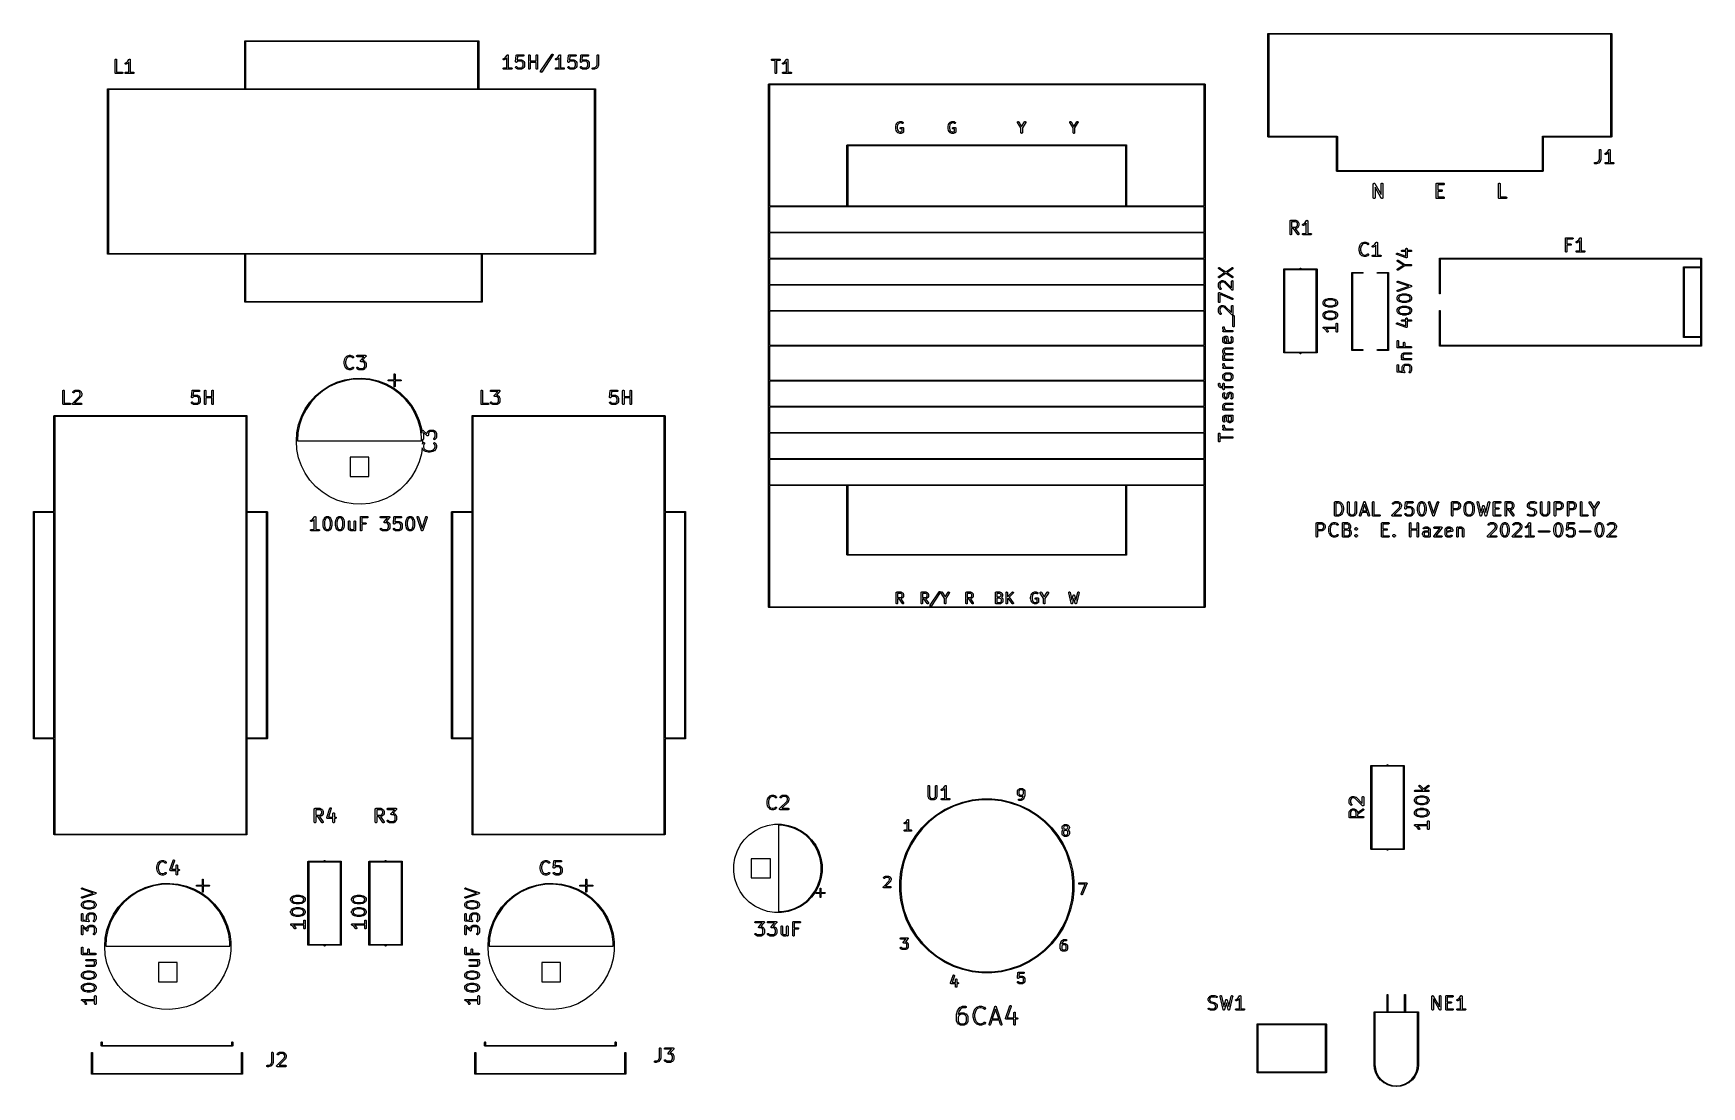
# Model space of a CAD drawing. Extents: x 1.13 to 10.7, y -7.15 to -1.11.
import ezdxf

# ---------------------------------------------------------------- set-up
doc = ezdxf.new("R2010")
doc.units = 0
doc.header["$MEASUREMENT"] = 0
doc.layers.add('BLACK', color=7, linetype='CONTINUOUS')

msp = doc.modelspace()

# ---------------------------------------------------------------- linework, layer by layer
at = {"layer": 'BLACK', "linetype": 'CONTINUOUS'}
for p, q in [((8.21337, -1.10945), (8.21342, -1.10899)), ((8.21339, -1.10957), (8.21337, -1.10945)), ((8.21339, -1.69988), (8.21339, -1.10957)), ((8.21342, -1.10899), (8.21356, -1.10854)), ((8.21356, -1.10854), (8.21377, -1.10813)), ((8.21377, -1.10813), (8.21407, -1.10777)), ((8.21407, -1.10777), (8.21443, -1.10748)), ((8.21443, -1.10748), (8.21484, -1.10726)), ((8.21484, -1.10726), (8.21528, -1.10712)), ((8.21528, -1.10712), (8.21563, -1.10709)), ((8.21563, -1.10709), (8.21575, -1.10708)), ((8.21563, -1.10709), (8.21563, -1.10709)), ((8.21575, -1.10708), (8.21586, -1.10709)), ((8.21586, -1.10709), (10.1841, -1.10709)), ((8.21811, -1.11181), (8.21811, -1.69764)), ((10.1819, -1.11181), (8.21811, -1.11181)), ((10.1819, -1.69764), (10.1819, -1.11181)), ((10.1841, -1.10709), (10.1843, -1.10708)), ((10.1843, -1.10708), (10.1844, -1.10709)), ((10.1844, -1.10709), (10.1844, -1.10709)), ((10.1844, -1.10709), (10.1847, -1.10712)), ((10.1847, -1.10712), (10.1852, -1.10726)), ((10.1852, -1.10726), (10.1856, -1.10748)), ((10.1856, -1.10748), (10.1859, -1.10777)), ((10.1859, -1.10777), (10.1862, -1.10813)), ((10.1862, -1.10813), (10.1864, -1.10854)), ((10.1864, -1.10854), (10.1866, -1.10899)), ((10.1866, -1.10899), (10.1866, -1.10945)), ((10.1866, -1.10945), (10.1866, -1.10956)), ((10.1866, -1.10956), (10.1866, -1.69988)), ((2.34133, -1.15197), (2.34137, -1.15151)), ((2.34134, -1.15208), (2.34133, -1.15197)), ((2.34134, -1.4252), (2.34134, -1.15208)), ((2.34137, -1.15151), (2.34151, -1.15106)), ((2.34151, -1.15106), (2.34173, -1.15065)), ((2.34173, -1.15065), (2.34202, -1.15029)), ((2.34202, -1.15029), (2.34238, -1.14999)), ((2.34238, -1.14999), (2.34279, -1.14978)), ((2.34279, -1.14978), (2.34324, -1.14964)), ((2.34324, -1.14964), (2.34358, -1.14961)), ((2.34358, -1.14961), (2.3437, -1.14959)), ((2.34358, -1.14961), (2.34358, -1.14961)), ((2.3437, -1.14959), (2.34382, -1.14961)), ((2.34382, -1.14961), (3.68217, -1.14961)), ((2.34606, -1.15433), (2.34606, -1.4252)), ((3.67992, -1.15433), (2.34606, -1.15433)), ((3.67992, -1.4252), (3.67992, -1.15433)), ((3.68217, -1.14961), (3.68228, -1.14959)), ((3.68228, -1.14959), (3.6824, -1.14961)), ((3.6824, -1.14961), (3.6824, -1.14961)), ((3.6824, -1.14961), (3.68275, -1.14964)), ((3.68275, -1.14964), (3.68319, -1.14978)), ((3.68319, -1.14978), (3.6836, -1.14999)), ((3.6836, -1.14999), (3.68396, -1.15029)), ((3.68396, -1.15029), (3.68426, -1.15065)), ((3.68426, -1.15065), (3.68448, -1.15106)), ((3.68448, -1.15106), (3.68461, -1.15151)), ((3.68461, -1.15151), (3.68466, -1.15197)), ((3.68466, -1.15197), (3.68465, -1.15208)), ((3.68465, -1.15208), (3.68465, -1.4252)), ((3.83334, -1.2485), (3.83975, -1.24209)), ((3.83975, -1.24209), (3.84667, -1.23171)), ((3.84667, -1.23171), (3.8467, -1.23167)), ((3.8467, -1.23166), (3.84695, -1.23137)), ((3.8467, -1.23167), (3.8467, -1.23166)), ((3.8467, -1.23167), (3.8467, -1.23167)), ((3.8467, -1.23167), (3.8467, -1.23167)), ((3.84695, -1.23137), (3.8472, -1.23107)), ((3.8472, -1.23107), (3.8472, -1.23107)), ((3.8472, -1.23107), (3.84721, -1.23107)), ((3.84721, -1.23107), (3.84751, -1.23082)), ((3.84751, -1.23082), (3.84781, -1.23058)), ((3.84781, -1.23058), (3.84816, -1.2304)), ((3.84781, -1.23058), (3.84781, -1.23058)), ((3.84781, -1.23058), (3.84781, -1.23058)), ((3.84816, -1.2304), (3.8485, -1.23022)), ((3.8485, -1.23022), (3.8485, -1.23022)), ((3.8485, -1.23022), (3.84851, -1.23022)), ((3.84851, -1.23022), (3.84889, -1.23011)), ((3.84889, -1.23011), (3.84925, -1.23)), ((3.84925, -1.23), (3.84925, -1.23)), ((3.84925, -1.23), (3.84926, -1.23)), ((3.84926, -1.23), (3.84964, -1.22996)), ((3.84964, -1.22996), (3.85003, -1.22993)), ((3.85003, -1.22993), (3.85003, -1.22993)), ((3.85003, -1.22993), (3.8504, -1.22997)), ((3.85003, -1.22993), (3.85003, -1.22993)), ((3.8504, -1.22997), (3.8508, -1.23001)), ((3.8508, -1.23001), (3.85081, -1.23001)), ((3.85081, -1.23001), (3.85081, -1.23001)), ((3.85081, -1.23001), (3.85117, -1.23012)), ((3.85117, -1.23012), (3.85155, -1.23024)), ((3.85155, -1.23024), (3.85155, -1.23024)), ((3.85155, -1.23024), (3.85156, -1.23024)), ((3.85156, -1.23024), (3.85189, -1.23043)), ((3.85189, -1.23043), (3.85224, -1.23061)), ((3.85224, -1.23061), (3.85224, -1.23061)), ((3.85224, -1.23061), (3.85224, -1.23062)), ((3.85224, -1.23062), (3.85254, -1.23086)), ((3.85254, -1.23086), (3.85284, -1.23111)), ((3.85284, -1.23111), (3.85284, -1.23111)), ((3.85284, -1.23111), (3.85284, -1.23111)), ((3.85284, -1.23111), (3.85308, -1.23141)), ((3.85308, -1.23141), (3.85333, -1.23171)), ((3.85333, -1.23171), (3.85333, -1.23172)), ((3.85333, -1.23172), (3.85334, -1.23172)), ((3.85334, -1.23172), (3.85351, -1.23204)), ((3.85351, -1.23204), (3.8537, -1.2324)), ((3.8537, -1.2324), (3.8537, -1.23241)), ((3.8537, -1.23241), (3.8537, -1.23241)), ((3.8537, -1.23241), (3.85381, -1.23277)), ((3.85381, -1.23277), (3.85392, -1.23315)), ((3.85392, -1.23315), (3.85392, -1.23315)), ((3.85392, -1.23315), (3.85393, -1.23316)), ((3.85393, -1.23316), (3.85396, -1.23353)), ((3.85396, -1.23353), (3.854, -1.23393)), ((3.854, -1.23393), (3.854, -1.30493)), ((3.89602, -1.26924), (3.89959, -1.23353)), ((3.89959, -1.23353), (3.8996, -1.23347)), ((3.8996, -1.23347), (3.89963, -1.2333)), ((3.89963, -1.2333), (3.89965, -1.23312)), ((3.89965, -1.23312), (3.89972, -1.23292)), ((3.89972, -1.23292), (3.89976, -1.23271)), ((3.89976, -1.23271), (3.89983, -1.23255)), ((3.89983, -1.23255), (3.89988, -1.23238)), ((3.89988, -1.23238), (3.89999, -1.23219)), ((3.89999, -1.23219), (3.90007, -1.23199)), ((3.90007, -1.23199), (3.90017, -1.23185)), ((3.90017, -1.23185), (3.90026, -1.23169)), ((3.90026, -1.23169), (3.90039, -1.23153)), ((3.90039, -1.23153), (3.90051, -1.23135)), ((3.90051, -1.23135), (3.90064, -1.23123)), ((3.90064, -1.23123), (3.90075, -1.23109)), ((3.90075, -1.23109), (3.90092, -1.23096)), ((3.90092, -1.23096), (3.90107, -1.23081)), ((3.90107, -1.23081), (3.90122, -1.23071)), ((3.90122, -1.23071), (3.90136, -1.2306)), ((3.90136, -1.2306), (3.90155, -1.2305)), ((3.90155, -1.2305), (3.90173, -1.23038)), ((3.90173, -1.23038), (3.90189, -1.23031)), ((3.90189, -1.23031), (3.90205, -1.23023)), ((3.90205, -1.23023), (3.90225, -1.23017)), ((3.90225, -1.23017), (3.90245, -1.23009)), ((3.90245, -1.23009), (3.90262, -1.23006)), ((3.90262, -1.23006), (3.90279, -1.23)), ((3.90279, -1.23), (3.90301, -1.22998)), ((3.90301, -1.22998), (3.90322, -1.22994)), ((3.90322, -1.22994), (3.90339, -1.22995)), ((3.90339, -1.22995), (3.90357, -1.22993)), ((3.90357, -1.22993), (3.93929, -1.22993)), ((3.90719, -1.23793), (3.90489, -1.26094)), ((3.93929, -1.23793), (3.90719, -1.23793)), ((3.93929, -1.22993), (3.93934, -1.22993)), ((3.94006, -1.23785), (3.93929, -1.23793)), ((3.93934, -1.22993), (3.94012, -1.23002)), ((3.94081, -1.23763), (3.94006, -1.23785)), ((3.94012, -1.23002), (3.94086, -1.23025)), ((3.9415, -1.23726), (3.94081, -1.23763)), ((3.94086, -1.23025), (3.94155, -1.23063)), ((3.9421, -1.23677), (3.9415, -1.23726)), ((3.94155, -1.23063), (3.94214, -1.23113)), ((3.9426, -1.23617), (3.9421, -1.23677)), ((3.94214, -1.23113), (3.94263, -1.23174)), ((3.94297, -1.23548), (3.9426, -1.23617)), ((3.94263, -1.23174), (3.94299, -1.23243)), ((3.9432, -1.23473), (3.94297, -1.23548)), ((3.94299, -1.23243), (3.94321, -1.23318)), ((3.94329, -1.23396), (3.9432, -1.23473)), ((3.94321, -1.23318), (3.94329, -1.23396)), ((3.971, -1.23387), (3.97109, -1.2331)), ((3.971, -1.23393), (3.971, -1.23387)), ((3.971, -1.30893), (3.971, -1.23393)), ((3.97109, -1.2331), (3.97132, -1.23235)), ((3.97132, -1.23235), (3.9717, -1.23167)), ((3.9717, -1.23167), (3.9722, -1.23107)), ((3.9722, -1.23107), (3.97281, -1.23058)), ((3.97281, -1.23058), (3.9735, -1.23022)), ((3.9735, -1.23022), (3.97425, -1.23)), ((3.97425, -1.23), (3.97503, -1.22993)), ((3.97503, -1.22993), (3.9758, -1.23001)), ((3.9758, -1.23001), (3.97655, -1.23024)), ((3.97655, -1.23024), (3.97724, -1.23061)), ((3.97724, -1.23061), (3.97784, -1.23111)), ((3.97784, -1.23111), (3.97833, -1.23171)), ((3.97833, -1.23171), (3.9787, -1.2324)), ((3.9787, -1.2324), (3.97892, -1.23315)), ((3.97892, -1.23315), (3.979, -1.23393)), ((3.979, -1.23393), (3.979, -1.26564)), ((4.01386, -1.23387), (4.01394, -1.2331)), ((4.01386, -1.23393), (4.01386, -1.23387)), ((4.01386, -1.26564), (4.01386, -1.23393)), ((4.01394, -1.2331), (4.01418, -1.23235)), ((4.01418, -1.23235), (4.01456, -1.23167)), ((4.01456, -1.23167), (4.01506, -1.23107)), ((4.01506, -1.23107), (4.01567, -1.23058)), ((4.01567, -1.23058), (4.01636, -1.23022)), ((4.01636, -1.23022), (4.01711, -1.23)), ((4.01711, -1.23), (4.01789, -1.22993)), ((4.01789, -1.22993), (4.01866, -1.23001)), ((4.01866, -1.23001), (4.01941, -1.23024)), ((4.01941, -1.23024), (4.02009, -1.23061)), ((4.02009, -1.23061), (4.0207, -1.23111)), ((4.0207, -1.23111), (4.02119, -1.23171)), ((4.02119, -1.23171), (4.02156, -1.2324)), ((4.02156, -1.2324), (4.02178, -1.23315)), ((4.02178, -1.23315), (4.02186, -1.23393)), ((4.02186, -1.23393), (4.02186, -1.30893)), ((4.03953, -1.32457), (4.10381, -1.22814)), ((4.11047, -1.23258), (4.04619, -1.329)), ((4.10381, -1.22814), (4.10385, -1.22809)), ((4.10385, -1.22809), (4.10435, -1.22749)), ((4.10435, -1.22749), (4.10496, -1.22701)), ((4.10496, -1.22701), (4.10565, -1.22665)), ((4.10565, -1.22665), (4.1064, -1.22643)), ((4.1064, -1.22643), (4.10718, -1.22636)), ((4.10718, -1.22636), (4.10795, -1.22644)), ((4.10795, -1.22644), (4.1087, -1.22667)), ((4.1087, -1.22667), (4.10938, -1.22704)), ((4.10938, -1.22704), (4.10999, -1.22754)), ((4.10999, -1.22754), (4.11048, -1.22815)), ((4.11084, -1.23189), (4.11047, -1.23258)), ((4.11048, -1.22815), (4.11084, -1.22884)), ((4.11084, -1.22884), (4.11107, -1.22959)), ((4.11107, -1.23114), (4.11084, -1.23189)), ((4.11107, -1.22959), (4.11114, -1.23036)), ((4.11114, -1.23036), (4.11107, -1.23114)), ((4.13334, -1.2485), (4.13975, -1.24209)), ((4.13975, -1.24209), (4.14667, -1.23171)), ((4.14667, -1.23171), (4.1467, -1.23167)), ((4.1467, -1.23166), (4.14695, -1.23137)), ((4.1467, -1.23167), (4.1467, -1.23166)), ((4.1467, -1.23167), (4.1467, -1.23167)), ((4.1467, -1.23167), (4.1467, -1.23167)), ((4.14695, -1.23137), (4.1472, -1.23107)), ((4.1472, -1.23107), (4.1472, -1.23107)), ((4.1472, -1.23107), (4.14721, -1.23107)), ((4.14721, -1.23107), (4.14751, -1.23082)), ((4.14751, -1.23082), (4.14781, -1.23058)), ((4.14781, -1.23058), (4.14816, -1.2304)), ((4.14781, -1.23058), (4.14781, -1.23058)), ((4.14781, -1.23058), (4.14781, -1.23058)), ((4.14816, -1.2304), (4.1485, -1.23022)), ((4.1485, -1.23022), (4.1485, -1.23022)), ((4.1485, -1.23022), (4.14851, -1.23022)), ((4.14851, -1.23022), (4.14889, -1.23011)), ((4.14889, -1.23011), (4.14925, -1.23)), ((4.14925, -1.23), (4.14925, -1.23)), ((4.14925, -1.23), (4.14926, -1.23)), ((4.14926, -1.23), (4.14964, -1.22996)), ((4.14964, -1.22996), (4.15003, -1.22993)), ((4.15003, -1.22993), (4.15003, -1.22993)), ((4.15003, -1.22993), (4.1504, -1.22997)), ((4.15003, -1.22993), (4.15003, -1.22993)), ((4.1504, -1.22997), (4.1508, -1.23001)), ((4.1508, -1.23001), (4.15081, -1.23001)), ((4.15081, -1.23001), (4.15081, -1.23001)), ((4.15081, -1.23001), (4.15117, -1.23012)), ((4.15117, -1.23012), (4.15155, -1.23024)), ((4.15155, -1.23024), (4.15155, -1.23024)), ((4.15155, -1.23024), (4.15156, -1.23024)), ((4.15156, -1.23024), (4.15189, -1.23043)), ((4.15189, -1.23043), (4.15224, -1.23061)), ((4.15224, -1.23061), (4.15224, -1.23061)), ((4.15224, -1.23061), (4.15224, -1.23062)), ((4.15224, -1.23062), (4.15254, -1.23086)), ((4.15254, -1.23086), (4.15284, -1.23111)), ((4.15284, -1.23111), (4.15284, -1.23111)), ((4.15284, -1.23111), (4.15284, -1.23111)), ((4.15284, -1.23111), (4.15308, -1.23141)), ((4.15308, -1.23141), (4.15333, -1.23171)), ((4.15333, -1.23171), (4.15333, -1.23172)), ((4.15333, -1.23172), (4.15334, -1.23172)), ((4.15334, -1.23172), (4.15351, -1.23204)), ((4.15351, -1.23204), (4.1537, -1.2324)), ((4.1537, -1.2324), (4.1537, -1.23241)), ((4.1537, -1.23241), (4.1537, -1.23241)), ((4.1537, -1.23241), (4.15381, -1.23277)), ((4.15381, -1.23277), (4.15392, -1.23315)), ((4.15392, -1.23315), (4.15392, -1.23315)), ((4.15392, -1.23315), (4.15393, -1.23316)), ((4.15393, -1.23316), (4.15396, -1.23353)), ((4.15396, -1.23353), (4.154, -1.23393)), ((4.154, -1.23393), (4.154, -1.30493)), ((4.19602, -1.26924), (4.19959, -1.23353)), ((4.19959, -1.23353), (4.1996, -1.23347)), ((4.1996, -1.23347), (4.19963, -1.2333)), ((4.19963, -1.2333), (4.19965, -1.23312)), ((4.19965, -1.23312), (4.19972, -1.23292)), ((4.19972, -1.23292), (4.19976, -1.23271)), ((4.19976, -1.23271), (4.19983, -1.23255)), ((4.19983, -1.23255), (4.19988, -1.23238)), ((4.19988, -1.23238), (4.19999, -1.23219)), ((4.19999, -1.23219), (4.20007, -1.23199)), ((4.20007, -1.23199), (4.20017, -1.23185)), ((4.20017, -1.23185), (4.20026, -1.23169)), ((4.20026, -1.23169), (4.20039, -1.23153)), ((4.20039, -1.23153), (4.20051, -1.23135)), ((4.20051, -1.23135), (4.20064, -1.23123)), ((4.20064, -1.23123), (4.20075, -1.23109)), ((4.20075, -1.23109), (4.20092, -1.23096)), ((4.20092, -1.23096), (4.20107, -1.23081)), ((4.20107, -1.23081), (4.20122, -1.23071)), ((4.20122, -1.23071), (4.20136, -1.2306)), ((4.20136, -1.2306), (4.20155, -1.2305)), ((4.20155, -1.2305), (4.20173, -1.23038)), ((4.20173, -1.23038), (4.20189, -1.23031)), ((4.20189, -1.23031), (4.20205, -1.23023)), ((4.20205, -1.23023), (4.20225, -1.23017)), ((4.20225, -1.23017), (4.20245, -1.23009)), ((4.20245, -1.23009), (4.20262, -1.23006)), ((4.20262, -1.23006), (4.20279, -1.23)), ((4.20279, -1.23), (4.20301, -1.22998)), ((4.20301, -1.22998), (4.20322, -1.22994)), ((4.20322, -1.22994), (4.20339, -1.22995)), ((4.20339, -1.22995), (4.20357, -1.22993)), ((4.20357, -1.22993), (4.23929, -1.22993)), ((4.20719, -1.23793), (4.20489, -1.26094)), ((4.23929, -1.23793), (4.20719, -1.23793)), ((4.23929, -1.22993), (4.23934, -1.22993)), ((4.24006, -1.23785), (4.23929, -1.23793)), ((4.23934, -1.22993), (4.24012, -1.23002)), ((4.24081, -1.23763), (4.24006, -1.23785)), ((4.24012, -1.23002), (4.24086, -1.23025)), ((4.2415, -1.23726), (4.24081, -1.23763)), ((4.24086, -1.23025), (4.24155, -1.23063)), ((4.2421, -1.23677), (4.2415, -1.23726)), ((4.24155, -1.23063), (4.24214, -1.23113)), ((4.2426, -1.23617), (4.2421, -1.23677)), ((4.24214, -1.23113), (4.24263, -1.23174)), ((4.24297, -1.23548), (4.2426, -1.23617)), ((4.24263, -1.23174), (4.24299, -1.23243)), ((4.2432, -1.23473), (4.24297, -1.23548)), ((4.24299, -1.23243), (4.24321, -1.23318)), ((4.24329, -1.23396), (4.2432, -1.23473)), ((4.24321, -1.23318), (4.24329, -1.23396)), ((4.26745, -1.26924), (4.27102, -1.23353)), ((4.27102, -1.23353), (4.27103, -1.23347)), ((4.27103, -1.23347), (4.27106, -1.2333)), ((4.27106, -1.2333), (4.27108, -1.23312)), ((4.27108, -1.23312), (4.27114, -1.23292)), ((4.27114, -1.23292), (4.27119, -1.23271)), ((4.27119, -1.23271), (4.27126, -1.23255)), ((4.27126, -1.23255), (4.27131, -1.23238)), ((4.27131, -1.23238), (4.27141, -1.23219)), ((4.27141, -1.23219), (4.2715, -1.23199)), ((4.2715, -1.23199), (4.2716, -1.23185)), ((4.2716, -1.23185), (4.27168, -1.23169)), ((4.27168, -1.23169), (4.27182, -1.23153)), ((4.27182, -1.23153), (4.27194, -1.23135)), ((4.27194, -1.23135), (4.27207, -1.23123)), ((4.27207, -1.23123), (4.27218, -1.23109)), ((4.27218, -1.23109), (4.27235, -1.23096)), ((4.27235, -1.23096), (4.2725, -1.23081)), ((4.2725, -1.23081), (4.27265, -1.23071)), ((4.27265, -1.23071), (4.27279, -1.2306)), ((4.27279, -1.2306), (4.27298, -1.2305)), ((4.27298, -1.2305), (4.27315, -1.23038)), ((4.27315, -1.23038), (4.27332, -1.23031)), ((4.27332, -1.23031), (4.27348, -1.23023)), ((4.27348, -1.23023), (4.27368, -1.23017)), ((4.27368, -1.23017), (4.27388, -1.23009)), ((4.27388, -1.23009), (4.27405, -1.23006)), ((4.27405, -1.23006), (4.27422, -1.23)), ((4.27422, -1.23), (4.27444, -1.22998)), ((4.27444, -1.22998), (4.27465, -1.22994)), ((4.27465, -1.22994), (4.27482, -1.22995)), ((4.27482, -1.22995), (4.275, -1.22993)), ((4.275, -1.22993), (4.31071, -1.22993)), ((4.27862, -1.23793), (4.27632, -1.26094)), ((4.31071, -1.23793), (4.27862, -1.23793)), ((4.31071, -1.22993), (4.31077, -1.22993)), ((4.31149, -1.23785), (4.31071, -1.23793)), ((4.31077, -1.22993), (4.31155, -1.23002)), ((4.31224, -1.23763), (4.31149, -1.23785)), ((4.31155, -1.23002), (4.31229, -1.23025)), ((4.31293, -1.23726), (4.31224, -1.23763)), ((4.31229, -1.23025), (4.31297, -1.23063)), ((4.31353, -1.23677), (4.31293, -1.23726)), ((4.31297, -1.23063), (4.31357, -1.23113)), ((4.31403, -1.23617), (4.31353, -1.23677)), ((4.31357, -1.23113), (4.31406, -1.23174)), ((4.3144, -1.23548), (4.31403, -1.23617)), ((4.31406, -1.23174), (4.31442, -1.23243)), ((4.31463, -1.23473), (4.3144, -1.23548)), ((4.31442, -1.23243), (4.31464, -1.23318)), ((4.31471, -1.23396), (4.31463, -1.23473)), ((4.31464, -1.23318), (4.31471, -1.23396)), ((4.36386, -1.23387), (4.36394, -1.2331)), ((4.36386, -1.23393), (4.36386, -1.23387)), ((4.36386, -1.28685), (4.36386, -1.23393)), ((4.36394, -1.2331), (4.36418, -1.23235)), ((4.36418, -1.23235), (4.36456, -1.23167)), ((4.36456, -1.23167), (4.36506, -1.23107)), ((4.36506, -1.23107), (4.36567, -1.23058)), ((4.36567, -1.23058), (4.36636, -1.23022)), ((4.36636, -1.23022), (4.36711, -1.23)), ((4.36711, -1.23), (4.36789, -1.22993)), ((4.36789, -1.22993), (4.36866, -1.23001)), ((4.36866, -1.23001), (4.36941, -1.23024)), ((4.36941, -1.23024), (4.37009, -1.23061)), ((4.37009, -1.23061), (4.3707, -1.23111)), ((4.3707, -1.23111), (4.37119, -1.23171)), ((4.37119, -1.23171), (4.37156, -1.2324)), ((4.37156, -1.2324), (4.37178, -1.23315)), ((4.37178, -1.23315), (4.37186, -1.23393)), ((4.37186, -1.23393), (4.37186, -1.2875)), ((1.59779, -1.25887), (1.59787, -1.2581)), ((1.59779, -1.25893), (1.59779, -1.25887)), ((1.59779, -1.33393), (1.59779, -1.25893)), ((1.59782, -1.3343), (1.59779, -1.33393)), ((1.59786, -1.33468), (1.59782, -1.3343)), ((1.59786, -1.33469), (1.59786, -1.33468)), ((1.59786, -1.33471), (1.59786, -1.33469)), ((1.59797, -1.33507), (1.59786, -1.33471)), ((1.59787, -1.2581), (1.59811, -1.25735)), ((1.59808, -1.33543), (1.59797, -1.33507)), ((1.59808, -1.33544), (1.59808, -1.33543)), ((1.59809, -1.33545), (1.59808, -1.33544)), ((1.59827, -1.33579), (1.59809, -1.33545)), ((1.59811, -1.25735), (1.59849, -1.25667)), ((1.59844, -1.33612), (1.59827, -1.33579)), ((1.59845, -1.33613), (1.59844, -1.33612)), ((1.59845, -1.33614), (1.59845, -1.33613)), ((1.59869, -1.33644), (1.59845, -1.33614)), ((1.59849, -1.25667), (1.59899, -1.25607)), ((1.59893, -1.33673), (1.59869, -1.33644)), ((1.59894, -1.33674), (1.59893, -1.33673)), ((1.59895, -1.33675), (1.59894, -1.33674)), ((1.59924, -1.33699), (1.59895, -1.33675)), ((1.59899, -1.25607), (1.5996, -1.25558)), ((1.59953, -1.33723), (1.59924, -1.33699)), ((1.59954, -1.33724), (1.59953, -1.33723)), ((1.59955, -1.33724), (1.59954, -1.33724)), ((1.59988, -1.33742), (1.59955, -1.33724)), ((1.5996, -1.25558), (1.60029, -1.25522)), ((1.60021, -1.33761), (1.59988, -1.33742)), ((1.60022, -1.33761), (1.60021, -1.33761)), ((1.60024, -1.33762), (1.60022, -1.33761)), ((1.6006, -1.33773), (1.60024, -1.33762)), ((1.60029, -1.25522), (1.60104, -1.255)), ((1.60095, -1.33784), (1.6006, -1.33773)), ((1.60097, -1.33784), (1.60095, -1.33784)), ((1.60098, -1.33785), (1.60097, -1.33784)), ((1.60136, -1.33789), (1.60098, -1.33785)), ((1.60104, -1.255), (1.60181, -1.25493)), ((1.60173, -1.33793), (1.60136, -1.33789)), ((1.60176, -1.33793), (1.60173, -1.33793)), ((1.60179, -1.33793), (1.60176, -1.33793)), ((1.60176, -1.33793), (1.60176, -1.33793)), ((1.60176, -1.33793), (1.60176, -1.33793)), ((1.6375, -1.33793), (1.60179, -1.33793)), ((1.60181, -1.25493), (1.60259, -1.25501)), ((1.60259, -1.25501), (1.60334, -1.25524)), ((1.60334, -1.25524), (1.60402, -1.25561)), ((1.60402, -1.25561), (1.60462, -1.25611)), ((1.60462, -1.25611), (1.60512, -1.25671)), ((1.60512, -1.25671), (1.60548, -1.2574)), ((1.60548, -1.2574), (1.60571, -1.25815)), ((1.60571, -1.25815), (1.60579, -1.25893)), ((1.60579, -1.25893), (1.60579, -1.32993)), ((1.60579, -1.32993), (1.6375, -1.32993)), ((1.6375, -1.32993), (1.63756, -1.32993)), ((1.63828, -1.33785), (1.6375, -1.33793)), ((1.63756, -1.32993), (1.63833, -1.33002)), ((1.63902, -1.33763), (1.63828, -1.33785)), ((1.63833, -1.33002), (1.63908, -1.33025)), ((1.63971, -1.33726), (1.63902, -1.33763)), ((1.63908, -1.33025), (1.63976, -1.33063)), ((1.64032, -1.33677), (1.63971, -1.33726)), ((1.63976, -1.33063), (1.64036, -1.33113)), ((1.64082, -1.33617), (1.64032, -1.33677)), ((1.64036, -1.33113), (1.64085, -1.33174)), ((1.64119, -1.33548), (1.64082, -1.33617)), ((1.64085, -1.33174), (1.64121, -1.33243)), ((1.64142, -1.33473), (1.64119, -1.33548)), ((1.64121, -1.33243), (1.64143, -1.33318)), ((1.6415, -1.33396), (1.64142, -1.33473)), ((1.64143, -1.33318), (1.6415, -1.33396)), ((1.65493, -1.3339), (1.65501, -1.33312)), ((1.655, -1.33468), (1.65493, -1.3339)), ((1.65494, -1.28062), (1.65496, -1.27984)), ((1.65506, -1.28139), (1.65494, -1.28062)), ((1.65496, -1.27984), (1.65514, -1.27908)), ((1.65522, -1.33543), (1.655, -1.33468)), ((1.65501, -1.33312), (1.65524, -1.33238)), ((1.65534, -1.28212), (1.65506, -1.28139)), ((1.65514, -1.27908), (1.65546, -1.27837)), ((1.65558, -1.33612), (1.65522, -1.33543)), ((1.65524, -1.33238), (1.65561, -1.33169)), ((1.65575, -1.28278), (1.65534, -1.28212)), ((1.65546, -1.27837), (1.65591, -1.27773)), ((1.65607, -1.33673), (1.65558, -1.33612)), ((1.65561, -1.33169), (1.65611, -1.33109)), ((1.65628, -1.28336), (1.65575, -1.28278)), ((1.65591, -1.27773), (1.65648, -1.2772)), ((1.65667, -1.33723), (1.65607, -1.33673)), ((1.65611, -1.33109), (1.65671, -1.3306)), ((1.65691, -1.28381), (1.65628, -1.28336)), ((1.65648, -1.2772), (1.65714, -1.27678)), ((1.65735, -1.33761), (1.65667, -1.33723)), ((1.65671, -1.3306), (1.6574, -1.33023)), ((1.65762, -1.28414), (1.65691, -1.28381)), ((1.65714, -1.27678), (1.6637, -1.2735)), ((1.6581, -1.33784), (1.65735, -1.33761)), ((1.6574, -1.33023), (1.65815, -1.33)), ((1.65838, -1.28432), (1.65762, -1.28414)), ((1.65887, -1.33793), (1.6581, -1.33784)), ((1.65815, -1.33), (1.65893, -1.32993)), ((1.65916, -1.28435), (1.65838, -1.28432)), ((1.65893, -1.33793), (1.65887, -1.33793)), ((1.65893, -1.32993), (1.67636, -1.32993)), ((1.70179, -1.33793), (1.65893, -1.33793)), ((1.65993, -1.28423), (1.65916, -1.28435)), ((1.66067, -1.28396), (1.65993, -1.28423)), ((1.66072, -1.28393), (1.66067, -1.28396)), ((1.66786, -1.28036), (1.66072, -1.28393)), ((1.6637, -1.2735), (1.67011, -1.26709)), ((1.66805, -1.28024), (1.66786, -1.28036)), ((1.66825, -1.28014), (1.66805, -1.28024)), ((1.66838, -1.28004), (1.66825, -1.28014)), ((1.66852, -1.27995), (1.66838, -1.28004)), ((1.66868, -1.27979), (1.66852, -1.27995)), ((1.66886, -1.27965), (1.66868, -1.27979)), ((1.6689, -1.27961), (1.66886, -1.27965)), ((1.67604, -1.27247), (1.6689, -1.27961)), ((1.67011, -1.26709), (1.67703, -1.25671)), ((1.67627, -1.27219), (1.67604, -1.27247)), ((1.67636, -1.27209), (1.67627, -1.27219)), ((1.67636, -1.32993), (1.67636, -1.27209)), ((1.67703, -1.25671), (1.67706, -1.25667)), ((1.67706, -1.25666), (1.6773, -1.25637)), ((1.67706, -1.25667), (1.67706, -1.25666)), ((1.67706, -1.25667), (1.67706, -1.25667)), ((1.67706, -1.25667), (1.67706, -1.25667)), ((1.6773, -1.25637), (1.67756, -1.25607)), ((1.67756, -1.25607), (1.67787, -1.25582)), ((1.67756, -1.25607), (1.67756, -1.25607)), ((1.67756, -1.25607), (1.67756, -1.25607)), ((1.67787, -1.25582), (1.67817, -1.25558)), ((1.67817, -1.25558), (1.67852, -1.2554)), ((1.67817, -1.25558), (1.67817, -1.25558)), ((1.67817, -1.25558), (1.67817, -1.25558)), ((1.67852, -1.2554), (1.67886, -1.25522)), ((1.67886, -1.25522), (1.67925, -1.25511)), ((1.67886, -1.25522), (1.67886, -1.25522)), ((1.67886, -1.25522), (1.67886, -1.25522)), ((1.67925, -1.25511), (1.67961, -1.255)), ((1.67961, -1.255), (1.67999, -1.25496)), ((1.67961, -1.255), (1.67961, -1.255)), ((1.67961, -1.255), (1.67961, -1.255)), ((1.67999, -1.25496), (1.68039, -1.25493)), ((1.68039, -1.25493), (1.68039, -1.25493)), ((1.68039, -1.25493), (1.68076, -1.25497)), ((1.68039, -1.25493), (1.68039, -1.25493)), ((1.68076, -1.25497), (1.68116, -1.25501)), ((1.68116, -1.25501), (1.68116, -1.25501)), ((1.68116, -1.25501), (1.68117, -1.25501)), ((1.68117, -1.25501), (1.68152, -1.25512)), ((1.68152, -1.25512), (1.68191, -1.25524)), ((1.68191, -1.25524), (1.68191, -1.25524)), ((1.68191, -1.25524), (1.68191, -1.25524)), ((1.68191, -1.25524), (1.68225, -1.25543)), ((1.68225, -1.25543), (1.68259, -1.25561)), ((1.68259, -1.25561), (1.6826, -1.25561)), ((1.6826, -1.25561), (1.6826, -1.25562)), ((1.6826, -1.25562), (1.6829, -1.25586)), ((1.6829, -1.25586), (1.6832, -1.25611)), ((1.6832, -1.25611), (1.6832, -1.25611)), ((1.6832, -1.25611), (1.6832, -1.25611)), ((1.6832, -1.25611), (1.68344, -1.25641)), ((1.68344, -1.25641), (1.68369, -1.25671)), ((1.68369, -1.25671), (1.68369, -1.25672)), ((1.68369, -1.25672), (1.68369, -1.25672)), ((1.68369, -1.25672), (1.68386, -1.25704)), ((1.68386, -1.25704), (1.68406, -1.2574)), ((1.68406, -1.2574), (1.68406, -1.25741)), ((1.68406, -1.25741), (1.68406, -1.25741)), ((1.68406, -1.25741), (1.68416, -1.25777)), ((1.68416, -1.25777), (1.68428, -1.25815)), ((1.68428, -1.25815), (1.68428, -1.25815)), ((1.68428, -1.25815), (1.68428, -1.25816)), ((1.68428, -1.25816), (1.68432, -1.25853)), ((1.68432, -1.25853), (1.68436, -1.25893)), ((1.68436, -1.25893), (1.68436, -1.32993)), ((1.68436, -1.32993), (1.70179, -1.32993)), ((1.70179, -1.32993), (1.70184, -1.32993)), ((1.70256, -1.33785), (1.70179, -1.33793)), ((1.70184, -1.32993), (1.70262, -1.33002)), ((1.70331, -1.33763), (1.70256, -1.33785)), ((1.70262, -1.33002), (1.70336, -1.33025)), ((1.704, -1.33726), (1.70331, -1.33763)), ((1.70336, -1.33025), (1.70405, -1.33063)), ((1.7046, -1.33677), (1.704, -1.33726)), ((1.70405, -1.33063), (1.70464, -1.33113)), ((1.7051, -1.33617), (1.7046, -1.33677)), ((1.70464, -1.33113), (1.70513, -1.33174)), ((1.70547, -1.33548), (1.7051, -1.33617)), ((1.70513, -1.33174), (1.70549, -1.33243)), ((1.7057, -1.33473), (1.70547, -1.33548)), ((1.70549, -1.33243), (1.70571, -1.33318)), ((1.70579, -1.33396), (1.7057, -1.33473)), ((1.70571, -1.33318), (1.70579, -1.33396)), ((3.82457, -1.3089), (3.82465, -1.30812)), ((3.82464, -1.30968), (3.82457, -1.3089)), ((3.82458, -1.25562), (3.82461, -1.25484)), ((3.82471, -1.25639), (3.82458, -1.25562)), ((3.82461, -1.25484), (3.82478, -1.25408)), ((3.82486, -1.31043), (3.82464, -1.30968)), ((3.82465, -1.30812), (3.82488, -1.30738)), ((3.82498, -1.25712), (3.82471, -1.25639)), ((3.82478, -1.25408), (3.8251, -1.25337)), ((3.82522, -1.31112), (3.82486, -1.31043)), ((3.82488, -1.30738), (3.82526, -1.30669)), ((3.82539, -1.25778), (3.82498, -1.25712)), ((3.8251, -1.25337), (3.82555, -1.25273)), ((3.82571, -1.31173), (3.82522, -1.31112)), ((3.82526, -1.30669), (3.82575, -1.30609)), ((3.82592, -1.25836), (3.82539, -1.25778)), ((3.82555, -1.25273), (3.82612, -1.25219)), ((3.82631, -1.31223), (3.82571, -1.31173)), ((3.82575, -1.30609), (3.82636, -1.3056)), ((3.82656, -1.25881), (3.82592, -1.25836)), ((3.82612, -1.25219), (3.82678, -1.25178)), ((3.827, -1.31261), (3.82631, -1.31223)), ((3.82636, -1.3056), (3.82705, -1.30523)), ((3.82727, -1.25914), (3.82656, -1.25881)), ((3.82678, -1.25178), (3.83334, -1.2485)), ((3.82774, -1.31284), (3.827, -1.31261)), ((3.82705, -1.30523), (3.82779, -1.305)), ((3.82803, -1.25932), (3.82727, -1.25914)), ((3.82852, -1.31293), (3.82774, -1.31284)), ((3.82779, -1.305), (3.82857, -1.30493)), ((3.82881, -1.25935), (3.82803, -1.25932)), ((3.82857, -1.31293), (3.82852, -1.31293)), ((3.82857, -1.30493), (3.846, -1.30493)), ((3.87143, -1.31293), (3.82857, -1.31293)), ((3.82958, -1.25923), (3.82881, -1.25935)), ((3.83031, -1.25896), (3.82958, -1.25923)), ((3.83036, -1.25893), (3.83031, -1.25896)), ((3.8375, -1.25536), (3.83036, -1.25893)), ((3.83769, -1.25524), (3.8375, -1.25536)), ((3.83789, -1.25514), (3.83769, -1.25524)), ((3.83802, -1.25504), (3.83789, -1.25514)), ((3.83816, -1.25495), (3.83802, -1.25504)), ((3.83833, -1.25479), (3.83816, -1.25495)), ((3.8385, -1.25465), (3.83833, -1.25479)), ((3.83854, -1.25461), (3.8385, -1.25465)), ((3.84569, -1.24747), (3.83854, -1.25461)), ((3.84592, -1.24719), (3.84569, -1.24747)), ((3.846, -1.24709), (3.84592, -1.24719)), ((3.846, -1.30493), (3.846, -1.24709)), ((3.854, -1.30493), (3.87143, -1.30493)), ((3.87143, -1.30493), (3.87148, -1.30493)), ((3.87221, -1.31285), (3.87143, -1.31293)), ((3.87148, -1.30493), (3.87226, -1.30502)), ((3.87295, -1.31263), (3.87221, -1.31285)), ((3.87226, -1.30502), (3.873, -1.30525)), ((3.87364, -1.31226), (3.87295, -1.31263)), ((3.873, -1.30525), (3.87369, -1.30563)), ((3.87425, -1.31177), (3.87364, -1.31226)), ((3.87369, -1.30563), (3.87429, -1.30613)), ((3.87474, -1.31117), (3.87425, -1.31177)), ((3.87429, -1.30613), (3.87478, -1.30674)), ((3.87512, -1.31048), (3.87474, -1.31117)), ((3.87478, -1.30674), (3.87514, -1.30743)), ((3.87535, -1.30973), (3.87512, -1.31048)), ((3.87514, -1.30743), (3.87536, -1.30818)), ((3.87543, -1.30896), (3.87535, -1.30973)), ((3.87536, -1.30818), (3.87543, -1.30896)), ((3.896, -1.26963), (3.89602, -1.26944)), ((3.89602, -1.26983), (3.896, -1.26963)), ((3.896, -1.30174), (3.89608, -1.30097)), ((3.89607, -1.30252), (3.896, -1.30174)), ((3.89602, -1.26944), (3.89602, -1.26924)), ((3.89602, -1.27003), (3.89602, -1.26983)), ((3.89606, -1.27021), (3.89602, -1.27003)), ((3.89607, -1.27041), (3.89606, -1.27021)), ((3.89613, -1.2706), (3.89607, -1.27041)), ((3.89629, -1.30327), (3.89607, -1.30252)), ((3.89608, -1.30097), (3.89632, -1.30022)), ((3.89617, -1.27079), (3.89613, -1.2706)), ((3.89624, -1.27097), (3.89617, -1.27079)), ((3.8963, -1.27115), (3.89624, -1.27097)), ((3.89665, -1.30396), (3.89629, -1.30327)), ((3.89639, -1.27133), (3.8963, -1.27115)), ((3.89632, -1.30022), (3.89669, -1.29954)), ((3.89646, -1.27151), (3.89639, -1.27133)), ((3.89657, -1.27167), (3.89646, -1.27151)), ((3.89666, -1.27184), (3.89657, -1.27167)), ((3.89713, -1.30457), (3.89665, -1.30396)), ((3.89679, -1.272), (3.89666, -1.27184)), ((3.89669, -1.29954), (3.89719, -1.29894)), ((3.8969, -1.27216), (3.89679, -1.272)), ((3.89703, -1.2723), (3.8969, -1.27216)), ((3.89715, -1.27245), (3.89703, -1.2723)), ((3.89717, -1.30461), (3.89713, -1.30457)), ((3.8973, -1.27258), (3.89715, -1.27245)), ((3.90074, -1.30819), (3.89717, -1.30461)), ((3.89719, -1.29894), (3.8978, -1.29845)), ((3.89744, -1.27272), (3.8973, -1.27258)), ((3.8976, -1.27283), (3.89744, -1.27272)), ((3.89775, -1.27295), (3.8976, -1.27283)), ((3.89793, -1.27305), (3.89775, -1.27295)), ((3.8978, -1.29845), (3.89849, -1.29808)), ((3.89809, -1.27316), (3.89793, -1.27305)), ((3.89827, -1.27323), (3.89809, -1.27316)), ((3.89844, -1.27332), (3.89827, -1.27323)), ((3.89863, -1.27338), (3.89844, -1.27332)), ((3.89849, -1.29808), (3.89924, -1.29786)), ((3.89881, -1.27346), (3.89863, -1.27338)), ((3.899, -1.2735), (3.89881, -1.27346)), ((3.89918, -1.27356), (3.899, -1.2735)), ((3.89938, -1.27358), (3.89918, -1.27356)), ((3.89924, -1.29786), (3.90001, -1.29779)), ((3.89957, -1.27362), (3.89938, -1.27358)), ((3.89977, -1.27362), (3.89957, -1.27362)), ((3.89996, -1.27364), (3.89977, -1.27362)), ((3.90016, -1.27363), (3.89996, -1.27364)), ((3.90001, -1.29779), (3.90079, -1.29786)), ((3.90035, -1.27363), (3.90016, -1.27363)), ((3.90054, -1.27359), (3.90035, -1.27363)), ((3.90074, -1.27357), (3.90054, -1.27359)), ((3.90093, -1.27352), (3.90074, -1.27357)), ((3.90092, -1.30833), (3.90074, -1.30819)), ((3.90079, -1.29786), (3.90154, -1.29809)), ((3.90108, -1.30848), (3.90092, -1.30833)), ((3.90112, -1.27348), (3.90093, -1.27352)), ((3.90122, -1.30858), (3.90108, -1.30848)), ((3.9013, -1.27341), (3.90112, -1.27348)), ((3.90135, -1.30868), (3.90122, -1.30858)), ((3.90149, -1.27336), (3.9013, -1.27341)), ((3.90154, -1.30879), (3.90135, -1.30868)), ((3.90166, -1.27327), (3.90149, -1.27336)), ((3.90154, -1.29809), (3.90223, -1.29846)), ((3.90173, -1.30891), (3.90154, -1.30879)), ((3.90185, -1.27319), (3.90166, -1.27327)), ((3.90178, -1.30893), (3.90173, -1.30891)), ((3.90893, -1.31251), (3.90178, -1.30893)), ((3.90201, -1.27309), (3.90185, -1.27319)), ((3.90218, -1.273), (3.90201, -1.27309)), ((3.90233, -1.27287), (3.90218, -1.273)), ((3.90223, -1.29846), (3.90283, -1.29896)), ((3.9025, -1.27276), (3.90233, -1.27287)), ((3.90264, -1.27263), (3.9025, -1.27276)), ((3.90279, -1.27251), (3.90264, -1.27263)), ((3.90283, -1.27247), (3.90279, -1.27251)), ((3.90594, -1.26936), (3.90283, -1.27247)), ((3.90283, -1.29896), (3.90594, -1.30207)), ((3.90489, -1.26094), (3.90893, -1.25892)), ((3.91166, -1.2665), (3.90594, -1.26936)), ((3.90594, -1.30207), (3.91166, -1.30493)), ((3.90893, -1.25892), (3.90898, -1.2589)), ((3.90904, -1.31255), (3.90893, -1.31251)), ((3.90898, -1.2589), (3.90909, -1.25886)), ((3.90914, -1.31261), (3.90904, -1.31255)), ((3.90909, -1.25886), (3.90919, -1.2588)), ((3.9094, -1.31269), (3.90914, -1.31261)), ((3.90919, -1.2588), (3.90945, -1.25872)), ((3.90965, -1.31279), (3.9094, -1.31269)), ((3.90945, -1.25872), (3.90971, -1.25863)), ((3.90977, -1.31281), (3.90965, -1.31279)), ((3.90971, -1.25863), (3.90982, -1.25861)), ((3.90988, -1.31284), (3.90977, -1.31281)), ((3.90982, -1.25861), (3.90994, -1.25858)), ((3.91015, -1.31287), (3.90988, -1.31284)), ((3.90994, -1.25858), (3.91021, -1.25855)), ((3.91042, -1.31292), (3.91015, -1.31287)), ((3.91021, -1.25855), (3.91048, -1.25851)), ((3.91054, -1.31292), (3.91042, -1.31292)), ((3.91048, -1.25851), (3.9106, -1.25851)), ((3.91066, -1.31293), (3.91054, -1.31292)), ((3.9106, -1.25851), (3.91071, -1.2585)), ((3.91071, -1.31293), (3.91066, -1.31293)), ((3.91071, -1.2585), (3.92857, -1.2585)), ((3.92857, -1.31293), (3.91071, -1.31293)), ((3.92763, -1.2665), (3.91166, -1.2665)), ((3.91166, -1.30493), (3.92763, -1.30493)), ((3.93334, -1.26936), (3.92763, -1.2665)), ((3.92763, -1.30493), (3.93334, -1.30207)), ((3.92857, -1.2585), (3.92863, -1.2585)), ((3.92869, -1.31292), (3.92857, -1.31293)), ((3.92863, -1.2585), (3.92874, -1.25851)), ((3.92881, -1.31292), (3.92869, -1.31292)), ((3.92874, -1.25851), (3.92886, -1.25851)), ((3.92908, -1.31288), (3.92881, -1.31292)), ((3.92886, -1.25851), (3.92913, -1.25856)), ((3.92935, -1.31285), (3.92908, -1.31288)), ((3.92913, -1.25856), (3.9294, -1.25859)), ((3.92946, -1.31282), (3.92935, -1.31285)), ((3.9294, -1.25859), (3.92952, -1.25862)), ((3.92958, -1.3128), (3.92946, -1.31282)), ((3.92952, -1.25862), (3.92963, -1.25864)), ((3.92983, -1.31271), (3.92958, -1.3128)), ((3.92963, -1.25864), (3.92989, -1.25874)), ((3.9301, -1.31263), (3.92983, -1.31271)), ((3.92989, -1.25874), (3.93015, -1.25882)), ((3.9302, -1.31257), (3.9301, -1.31263)), ((3.93015, -1.25882), (3.93025, -1.25888)), ((3.93031, -1.31253), (3.9302, -1.31257)), ((3.93025, -1.25888), (3.93036, -1.25892)), ((3.93036, -1.31251), (3.93031, -1.31253)), ((3.93036, -1.25892), (3.9375, -1.26249)), ((3.9375, -1.30893), (3.93036, -1.31251)), ((3.936, -1.27201), (3.93334, -1.26936)), ((3.93334, -1.30207), (3.936, -1.29942)), ((3.93886, -1.27773), (3.936, -1.27201)), ((3.936, -1.29942), (3.93886, -1.2937)), ((3.9375, -1.26249), (3.93755, -1.26252)), ((3.93769, -1.30882), (3.9375, -1.30893)), ((3.93755, -1.26252), (3.93774, -1.26264)), ((3.93789, -1.30871), (3.93769, -1.30882)), ((3.93774, -1.26264), (3.93794, -1.26275)), ((3.93802, -1.30861), (3.93789, -1.30871)), ((3.93794, -1.26275), (3.93807, -1.26285)), ((3.93816, -1.30852), (3.93802, -1.30861)), ((3.93807, -1.26285), (3.93821, -1.26294)), ((3.93833, -1.30837), (3.93816, -1.30852)), ((3.93821, -1.26294), (3.93837, -1.2631)), ((3.9385, -1.30822), (3.93833, -1.30837)), ((3.93837, -1.2631), (3.93854, -1.26324)), ((3.93854, -1.30819), (3.9385, -1.30822)), ((3.93854, -1.26324), (3.94211, -1.26681)), ((3.94211, -1.30461), (3.93854, -1.30819)), ((3.93886, -1.2937), (3.93886, -1.27773)), ((3.94211, -1.26681), (3.94215, -1.26685)), ((3.94226, -1.30444), (3.94211, -1.30461)), ((3.94215, -1.26685), (3.94229, -1.26703)), ((3.94241, -1.30428), (3.94226, -1.30444)), ((3.94229, -1.26703), (3.94245, -1.26719)), ((3.9425, -1.30414), (3.94241, -1.30428)), ((3.94245, -1.26719), (3.94254, -1.26733)), ((3.94261, -1.30401), (3.9425, -1.30414)), ((3.94254, -1.26733), (3.94264, -1.26746)), ((3.94272, -1.30381), (3.94261, -1.30401)), ((3.94264, -1.26746), (3.94274, -1.26766)), ((3.94284, -1.30362), (3.94272, -1.30381)), ((3.94274, -1.26766), (3.94286, -1.26785)), ((3.94286, -1.30357), (3.94284, -1.30362)), ((3.94286, -1.26785), (3.94643, -1.275)), ((3.94643, -1.29643), (3.94286, -1.30357)), ((3.94643, -1.275), (3.94646, -1.27505)), ((3.94648, -1.29632), (3.94643, -1.29643)), ((3.94646, -1.27505), (3.9465, -1.27516)), ((3.94653, -1.29622), (3.94648, -1.29632)), ((3.9465, -1.27516), (3.94656, -1.27526)), ((3.94662, -1.29596), (3.94653, -1.29622)), ((3.94656, -1.27526), (3.94663, -1.27552)), ((3.94671, -1.2957), (3.94662, -1.29596)), ((3.94663, -1.27552), (3.94673, -1.27578)), ((3.94673, -1.29559), (3.94671, -1.2957)), ((3.94673, -1.27578), (3.94675, -1.2759)), ((3.94677, -1.29547), (3.94673, -1.29559)), ((3.94675, -1.2759), (3.94678, -1.27601)), ((3.9468, -1.2952), (3.94677, -1.29547)), ((3.94678, -1.27601), (3.94681, -1.27628)), ((3.94685, -1.29493), (3.9468, -1.2952)), ((3.94681, -1.27628), (3.94685, -1.27655)), ((3.94686, -1.2947), (3.94684, -1.29482)), ((3.94684, -1.29482), (3.94685, -1.29493)), ((3.94685, -1.27655), (3.94685, -1.27667)), ((3.94685, -1.27667), (3.94686, -1.27679)), ((3.94686, -1.27679), (3.94686, -1.29464)), ((3.94686, -1.29464), (3.94686, -1.2947)), ((3.97108, -1.30971), (3.971, -1.30893)), ((3.9713, -1.31045), (3.97108, -1.30971)), ((3.97167, -1.31114), (3.9713, -1.31045)), ((3.97216, -1.31175), (3.97167, -1.31114)), ((3.97276, -1.31224), (3.97216, -1.31175)), ((3.97345, -1.31262), (3.97276, -1.31224)), ((3.9742, -1.31285), (3.97345, -1.31262)), ((3.97497, -1.31293), (3.9742, -1.31285)), ((3.97575, -1.31286), (3.97497, -1.31293)), ((3.9765, -1.31264), (3.97575, -1.31286)), ((3.97719, -1.31228), (3.9765, -1.31264)), ((3.9778, -1.31179), (3.97719, -1.31228)), ((3.9783, -1.31119), (3.9778, -1.31179)), ((3.97868, -1.3105), (3.9783, -1.31119)), ((3.97891, -1.30976), (3.97868, -1.3105)), ((3.979, -1.30898), (3.97891, -1.30976)), ((3.979, -1.26564), (4.01386, -1.26564)), ((4.01386, -1.27364), (3.979, -1.27364)), ((3.979, -1.27364), (3.979, -1.30893)), ((3.979, -1.30893), (3.979, -1.30898)), ((4.01386, -1.30893), (4.01386, -1.27364)), ((4.01393, -1.30971), (4.01386, -1.30893)), ((4.01416, -1.31045), (4.01393, -1.30971)), ((4.01453, -1.31114), (4.01416, -1.31045)), ((4.01502, -1.31175), (4.01453, -1.31114)), ((4.01562, -1.31224), (4.01502, -1.31175)), ((4.01631, -1.31262), (4.01562, -1.31224)), ((4.01705, -1.31285), (4.01631, -1.31262)), ((4.01783, -1.31293), (4.01705, -1.31285)), ((4.01861, -1.31286), (4.01783, -1.31293)), ((4.01936, -1.31264), (4.01861, -1.31286)), ((4.02005, -1.31228), (4.01936, -1.31264)), ((4.02066, -1.31179), (4.02005, -1.31228)), ((4.02116, -1.31119), (4.02066, -1.31179)), ((4.02153, -1.3105), (4.02116, -1.31119)), ((4.02177, -1.30976), (4.02153, -1.3105)), ((4.02186, -1.30898), (4.02177, -1.30976)), ((4.02186, -1.30893), (4.02186, -1.30898)), ((4.03886, -1.32678), (4.03893, -1.326)), ((4.03893, -1.32756), (4.03886, -1.32678)), ((4.03893, -1.326), (4.03916, -1.32526)), ((4.03916, -1.3283), (4.03893, -1.32756)), ((4.03916, -1.32526), (4.03953, -1.32457)), ((4.03952, -1.32899), (4.03916, -1.3283)), ((4.04001, -1.3296), (4.03952, -1.32899)), ((4.04062, -1.3301), (4.04001, -1.3296)), ((4.0413, -1.33047), (4.04062, -1.3301)), ((4.04205, -1.3307), (4.0413, -1.33047)), ((4.04282, -1.33079), (4.04205, -1.3307)), ((4.0436, -1.33072), (4.04282, -1.33079)), ((4.04435, -1.3305), (4.0436, -1.33072)), ((4.04504, -1.33014), (4.04435, -1.3305)), ((4.04565, -1.32965), (4.04504, -1.33014)), ((4.04615, -1.32905), (4.04565, -1.32965)), ((4.04619, -1.329), (4.04615, -1.32905)), ((4.12457, -1.3089), (4.12465, -1.30812)), ((4.12464, -1.30968), (4.12457, -1.3089)), ((4.12458, -1.25562), (4.12461, -1.25484)), ((4.12471, -1.25639), (4.12458, -1.25562)), ((4.12461, -1.25484), (4.12478, -1.25408)), ((4.12486, -1.31043), (4.12464, -1.30968)), ((4.12465, -1.30812), (4.12488, -1.30738)), ((4.12498, -1.25712), (4.12471, -1.25639)), ((4.12478, -1.25408), (4.1251, -1.25337)), ((4.12522, -1.31112), (4.12486, -1.31043)), ((4.12488, -1.30738), (4.12526, -1.30669)), ((4.12539, -1.25778), (4.12498, -1.25712)), ((4.1251, -1.25337), (4.12555, -1.25273)), ((4.12571, -1.31173), (4.12522, -1.31112)), ((4.12526, -1.30669), (4.12575, -1.30609)), ((4.12592, -1.25836), (4.12539, -1.25778)), ((4.12555, -1.25273), (4.12612, -1.25219)), ((4.12631, -1.31223), (4.12571, -1.31173)), ((4.12575, -1.30609), (4.12636, -1.3056)), ((4.12656, -1.25881), (4.12592, -1.25836)), ((4.12612, -1.25219), (4.12678, -1.25178)), ((4.127, -1.31261), (4.12631, -1.31223)), ((4.12636, -1.3056), (4.12705, -1.30523)), ((4.12727, -1.25914), (4.12656, -1.25881)), ((4.12678, -1.25178), (4.13334, -1.2485)), ((4.12774, -1.31284), (4.127, -1.31261)), ((4.12705, -1.30523), (4.12779, -1.305)), ((4.12803, -1.25932), (4.12727, -1.25914)), ((4.12852, -1.31293), (4.12774, -1.31284)), ((4.12779, -1.305), (4.12857, -1.30493)), ((4.12881, -1.25935), (4.12803, -1.25932)), ((4.12857, -1.31293), (4.12852, -1.31293)), ((4.12857, -1.30493), (4.146, -1.30493)), ((4.17143, -1.31293), (4.12857, -1.31293)), ((4.12958, -1.25923), (4.12881, -1.25935)), ((4.13031, -1.25896), (4.12958, -1.25923)), ((4.13036, -1.25893), (4.13031, -1.25896)), ((4.1375, -1.25536), (4.13036, -1.25893)), ((4.13769, -1.25524), (4.1375, -1.25536)), ((4.13789, -1.25514), (4.13769, -1.25524)), ((4.13802, -1.25504), (4.13789, -1.25514)), ((4.13816, -1.25495), (4.13802, -1.25504)), ((4.13833, -1.25479), (4.13816, -1.25495)), ((4.1385, -1.25465), (4.13833, -1.25479)), ((4.13854, -1.25461), (4.1385, -1.25465)), ((4.14569, -1.24747), (4.13854, -1.25461)), ((4.14592, -1.24719), (4.14569, -1.24747)), ((4.146, -1.24709), (4.14592, -1.24719)), ((4.146, -1.30493), (4.146, -1.24709)), ((4.154, -1.30493), (4.17143, -1.30493)), ((4.17143, -1.30493), (4.17148, -1.30493)), ((4.17221, -1.31285), (4.17143, -1.31293)), ((4.17148, -1.30493), (4.17226, -1.30502)), ((4.17295, -1.31263), (4.17221, -1.31285)), ((4.17226, -1.30502), (4.173, -1.30525)), ((4.17364, -1.31226), (4.17295, -1.31263)), ((4.173, -1.30525), (4.17369, -1.30563)), ((4.17425, -1.31177), (4.17364, -1.31226)), ((4.17369, -1.30563), (4.17429, -1.30613)), ((4.17474, -1.31117), (4.17425, -1.31177)), ((4.17429, -1.30613), (4.17478, -1.30674)), ((4.17512, -1.31048), (4.17474, -1.31117)), ((4.17478, -1.30674), (4.17514, -1.30743)), ((4.17535, -1.30973), (4.17512, -1.31048)), ((4.17514, -1.30743), (4.17536, -1.30818)), ((4.17543, -1.30896), (4.17535, -1.30973)), ((4.17536, -1.30818), (4.17543, -1.30896)), ((4.196, -1.26963), (4.19602, -1.26944)), ((4.19602, -1.26983), (4.196, -1.26963)), ((4.196, -1.30174), (4.19608, -1.30097)), ((4.19607, -1.30252), (4.196, -1.30174)), ((4.19602, -1.26944), (4.19602, -1.26924)), ((4.19602, -1.27003), (4.19602, -1.26983)), ((4.19606, -1.27021), (4.19602, -1.27003)), ((4.19607, -1.27041), (4.19606, -1.27021)), ((4.19613, -1.2706), (4.19607, -1.27041)), ((4.19629, -1.30327), (4.19607, -1.30252)), ((4.19608, -1.30097), (4.19632, -1.30022)), ((4.19617, -1.27079), (4.19613, -1.2706)), ((4.19624, -1.27097), (4.19617, -1.27079)), ((4.1963, -1.27115), (4.19624, -1.27097)), ((4.19665, -1.30396), (4.19629, -1.30327)), ((4.19639, -1.27133), (4.1963, -1.27115)), ((4.19632, -1.30022), (4.19669, -1.29954)), ((4.19646, -1.27151), (4.19639, -1.27133)), ((4.19657, -1.27167), (4.19646, -1.27151)), ((4.19666, -1.27184), (4.19657, -1.27167)), ((4.19713, -1.30457), (4.19665, -1.30396)), ((4.19679, -1.272), (4.19666, -1.27184)), ((4.19669, -1.29954), (4.19719, -1.29894)), ((4.1969, -1.27216), (4.19679, -1.272)), ((4.19703, -1.2723), (4.1969, -1.27216)), ((4.19715, -1.27245), (4.19703, -1.2723)), ((4.19717, -1.30461), (4.19713, -1.30457)), ((4.1973, -1.27258), (4.19715, -1.27245)), ((4.20074, -1.30819), (4.19717, -1.30461)), ((4.19719, -1.29894), (4.1978, -1.29845)), ((4.19744, -1.27272), (4.1973, -1.27258)), ((4.1976, -1.27283), (4.19744, -1.27272)), ((4.19775, -1.27295), (4.1976, -1.27283)), ((4.19793, -1.27305), (4.19775, -1.27295)), ((4.1978, -1.29845), (4.19849, -1.29808)), ((4.19809, -1.27316), (4.19793, -1.27305)), ((4.19827, -1.27323), (4.19809, -1.27316)), ((4.19844, -1.27332), (4.19827, -1.27323)), ((4.19863, -1.27338), (4.19844, -1.27332)), ((4.19849, -1.29808), (4.19924, -1.29786)), ((4.19881, -1.27346), (4.19863, -1.27338)), ((4.199, -1.2735), (4.19881, -1.27346)), ((4.19918, -1.27356), (4.199, -1.2735)), ((4.19938, -1.27358), (4.19918, -1.27356)), ((4.19924, -1.29786), (4.20001, -1.29779)), ((4.19957, -1.27362), (4.19938, -1.27358)), ((4.19977, -1.27362), (4.19957, -1.27362)), ((4.19996, -1.27364), (4.19977, -1.27362)), ((4.20016, -1.27363), (4.19996, -1.27364)), ((4.20001, -1.29779), (4.20079, -1.29786)), ((4.20035, -1.27363), (4.20016, -1.27363)), ((4.20054, -1.27359), (4.20035, -1.27363)), ((4.20074, -1.27357), (4.20054, -1.27359)), ((4.20093, -1.27352), (4.20074, -1.27357)), ((4.20092, -1.30833), (4.20074, -1.30819)), ((4.20079, -1.29786), (4.20154, -1.29809)), ((4.20108, -1.30848), (4.20092, -1.30833)), ((4.20112, -1.27348), (4.20093, -1.27352)), ((4.20122, -1.30858), (4.20108, -1.30848)), ((4.2013, -1.27341), (4.20112, -1.27348)), ((4.20135, -1.30868), (4.20122, -1.30858)), ((4.20149, -1.27336), (4.2013, -1.27341)), ((4.20154, -1.30879), (4.20135, -1.30868)), ((4.20166, -1.27327), (4.20149, -1.27336)), ((4.20154, -1.29809), (4.20223, -1.29846)), ((4.20173, -1.30891), (4.20154, -1.30879)), ((4.20185, -1.27319), (4.20166, -1.27327)), ((4.20178, -1.30893), (4.20173, -1.30891)), ((4.20893, -1.31251), (4.20178, -1.30893)), ((4.20201, -1.27309), (4.20185, -1.27319)), ((4.20218, -1.273), (4.20201, -1.27309)), ((4.20233, -1.27287), (4.20218, -1.273)), ((4.20223, -1.29846), (4.20283, -1.29896)), ((4.2025, -1.27276), (4.20233, -1.27287)), ((4.20264, -1.27263), (4.2025, -1.27276)), ((4.20279, -1.27251), (4.20264, -1.27263)), ((4.20283, -1.27247), (4.20279, -1.27251)), ((4.20594, -1.26936), (4.20283, -1.27247)), ((4.20283, -1.29896), (4.20594, -1.30207)), ((4.20489, -1.26094), (4.20893, -1.25892)), ((4.21166, -1.2665), (4.20594, -1.26936)), ((4.20594, -1.30207), (4.21166, -1.30493)), ((4.20893, -1.25892), (4.20898, -1.2589)), ((4.20904, -1.31255), (4.20893, -1.31251)), ((4.20898, -1.2589), (4.20909, -1.25886)), ((4.20914, -1.31261), (4.20904, -1.31255)), ((4.20909, -1.25886), (4.20919, -1.2588)), ((4.2094, -1.31269), (4.20914, -1.31261)), ((4.20919, -1.2588), (4.20945, -1.25872)), ((4.20965, -1.31279), (4.2094, -1.31269)), ((4.20945, -1.25872), (4.20971, -1.25863)), ((4.20977, -1.31281), (4.20965, -1.31279)), ((4.20971, -1.25863), (4.20982, -1.25861)), ((4.20988, -1.31284), (4.20977, -1.31281)), ((4.20982, -1.25861), (4.20994, -1.25858)), ((4.21015, -1.31287), (4.20988, -1.31284)), ((4.20994, -1.25858), (4.21021, -1.25855)), ((4.21042, -1.31292), (4.21015, -1.31287)), ((4.21021, -1.25855), (4.21048, -1.25851)), ((4.21054, -1.31292), (4.21042, -1.31292)), ((4.21048, -1.25851), (4.2106, -1.25851)), ((4.21066, -1.31293), (4.21054, -1.31292)), ((4.2106, -1.25851), (4.21071, -1.2585)), ((4.21071, -1.31293), (4.21066, -1.31293)), ((4.21071, -1.2585), (4.22857, -1.2585)), ((4.22857, -1.31293), (4.21071, -1.31293)), ((4.22763, -1.2665), (4.21166, -1.2665)), ((4.21166, -1.30493), (4.22763, -1.30493)), ((4.23334, -1.26936), (4.22763, -1.2665)), ((4.22763, -1.30493), (4.23334, -1.30207)), ((4.22857, -1.2585), (4.22863, -1.2585)), ((4.22869, -1.31292), (4.22857, -1.31293)), ((4.22863, -1.2585), (4.22874, -1.25851)), ((4.22881, -1.31292), (4.22869, -1.31292)), ((4.22874, -1.25851), (4.22886, -1.25851)), ((4.22908, -1.31288), (4.22881, -1.31292)), ((4.22886, -1.25851), (4.22913, -1.25856)), ((4.22935, -1.31285), (4.22908, -1.31288)), ((4.22913, -1.25856), (4.2294, -1.25859)), ((4.22946, -1.31282), (4.22935, -1.31285)), ((4.2294, -1.25859), (4.22952, -1.25862)), ((4.22958, -1.3128), (4.22946, -1.31282)), ((4.22952, -1.25862), (4.22963, -1.25864)), ((4.22983, -1.31271), (4.22958, -1.3128)), ((4.22963, -1.25864), (4.22989, -1.25874)), ((4.2301, -1.31263), (4.22983, -1.31271)), ((4.22989, -1.25874), (4.23015, -1.25882)), ((4.2302, -1.31257), (4.2301, -1.31263)), ((4.23015, -1.25882), (4.23025, -1.25888)), ((4.23031, -1.31253), (4.2302, -1.31257)), ((4.23025, -1.25888), (4.23036, -1.25892)), ((4.23036, -1.31251), (4.23031, -1.31253)), ((4.23036, -1.25892), (4.2375, -1.26249)), ((4.2375, -1.30893), (4.23036, -1.31251)), ((4.236, -1.27201), (4.23334, -1.26936)), ((4.23334, -1.30207), (4.236, -1.29942)), ((4.23886, -1.27773), (4.236, -1.27201)), ((4.236, -1.29942), (4.23886, -1.2937)), ((4.2375, -1.26249), (4.23755, -1.26252)), ((4.23769, -1.30882), (4.2375, -1.30893)), ((4.23755, -1.26252), (4.23774, -1.26264)), ((4.23789, -1.30871), (4.23769, -1.30882)), ((4.23774, -1.26264), (4.23794, -1.26275)), ((4.23802, -1.30861), (4.23789, -1.30871)), ((4.23794, -1.26275), (4.23807, -1.26285)), ((4.23816, -1.30852), (4.23802, -1.30861)), ((4.23807, -1.26285), (4.23821, -1.26294)), ((4.23833, -1.30837), (4.23816, -1.30852)), ((4.23821, -1.26294), (4.23837, -1.2631)), ((4.2385, -1.30822), (4.23833, -1.30837)), ((4.23837, -1.2631), (4.23854, -1.26324)), ((4.23854, -1.30819), (4.2385, -1.30822)), ((4.23854, -1.26324), (4.24211, -1.26681)), ((4.24211, -1.30461), (4.23854, -1.30819)), ((4.23886, -1.2937), (4.23886, -1.27773)), ((4.24211, -1.26681), (4.24215, -1.26685)), ((4.24226, -1.30444), (4.24211, -1.30461)), ((4.24215, -1.26685), (4.24229, -1.26703)), ((4.24241, -1.30428), (4.24226, -1.30444)), ((4.24229, -1.26703), (4.24245, -1.26719)), ((4.2425, -1.30414), (4.24241, -1.30428)), ((4.24245, -1.26719), (4.24254, -1.26733)), ((4.24261, -1.30401), (4.2425, -1.30414)), ((4.24254, -1.26733), (4.24264, -1.26746)), ((4.24272, -1.30381), (4.24261, -1.30401)), ((4.24264, -1.26746), (4.24274, -1.26766)), ((4.24284, -1.30362), (4.24272, -1.30381)), ((4.24274, -1.26766), (4.24286, -1.26785)), ((4.24286, -1.30357), (4.24284, -1.30362)), ((4.24286, -1.26785), (4.24643, -1.275)), ((4.24643, -1.29643), (4.24286, -1.30357)), ((4.24643, -1.275), (4.24646, -1.27505)), ((4.24648, -1.29632), (4.24643, -1.29643)), ((4.24646, -1.27505), (4.2465, -1.27516)), ((4.24653, -1.29622), (4.24648, -1.29632)), ((4.2465, -1.27516), (4.24656, -1.27526)), ((4.24662, -1.29596), (4.24653, -1.29622)), ((4.24656, -1.27526), (4.24663, -1.27552)), ((4.24671, -1.2957), (4.24662, -1.29596)), ((4.24663, -1.27552), (4.24673, -1.27578)), ((4.24673, -1.29559), (4.24671, -1.2957)), ((4.24673, -1.27578), (4.24675, -1.2759)), ((4.24677, -1.29547), (4.24673, -1.29559)), ((4.24675, -1.2759), (4.24678, -1.27601)), ((4.2468, -1.2952), (4.24677, -1.29547)), ((4.24678, -1.27601), (4.24681, -1.27628)), ((4.24685, -1.29493), (4.2468, -1.2952)), ((4.24681, -1.27628), (4.24685, -1.27655)), ((4.24686, -1.2947), (4.24684, -1.29482)), ((4.24684, -1.29482), (4.24685, -1.29493)), ((4.24685, -1.27655), (4.24685, -1.27667)), ((4.24685, -1.27667), (4.24686, -1.27679)), ((4.24686, -1.27679), (4.24686, -1.29464)), ((4.24686, -1.29464), (4.24686, -1.2947)), ((4.26743, -1.26963), (4.26745, -1.26944)), ((4.26745, -1.26983), (4.26743, -1.26963)), ((4.26743, -1.30174), (4.26751, -1.30097)), ((4.2675, -1.30252), (4.26743, -1.30174)), ((4.26745, -1.26944), (4.26745, -1.26924)), ((4.26745, -1.27003), (4.26745, -1.26983)), ((4.26748, -1.27021), (4.26745, -1.27003)), ((4.2675, -1.27041), (4.26748, -1.27021)), ((4.26756, -1.2706), (4.2675, -1.27041)), ((4.26771, -1.30327), (4.2675, -1.30252)), ((4.26751, -1.30097), (4.26775, -1.30022)), ((4.2676, -1.27079), (4.26756, -1.2706)), ((4.26767, -1.27097), (4.2676, -1.27079)), ((4.26773, -1.27115), (4.26767, -1.27097)), ((4.26807, -1.30396), (4.26771, -1.30327)), ((4.26782, -1.27133), (4.26773, -1.27115)), ((4.26775, -1.30022), (4.26812, -1.29954)), ((4.26789, -1.27151), (4.26782, -1.27133)), ((4.268, -1.27167), (4.26789, -1.27151)), ((4.26809, -1.27184), (4.268, -1.27167)), ((4.26856, -1.30457), (4.26807, -1.30396)), ((4.26821, -1.272), (4.26809, -1.27184)), ((4.26812, -1.29954), (4.26862, -1.29894)), ((4.26832, -1.27216), (4.26821, -1.272)), ((4.26846, -1.2723), (4.26832, -1.27216)), ((4.26858, -1.27245), (4.26846, -1.2723)), ((4.2686, -1.30461), (4.26856, -1.30457)), ((4.26873, -1.27258), (4.26858, -1.27245)), ((4.27217, -1.30819), (4.2686, -1.30461)), ((4.26862, -1.29894), (4.26923, -1.29845)), ((4.26887, -1.27272), (4.26873, -1.27258)), ((4.26903, -1.27283), (4.26887, -1.27272)), ((4.26918, -1.27295), (4.26903, -1.27283)), ((4.26935, -1.27305), (4.26918, -1.27295)), ((4.26923, -1.29845), (4.26992, -1.29808)), ((4.26952, -1.27316), (4.26935, -1.27305)), ((4.2697, -1.27323), (4.26952, -1.27316)), ((4.26987, -1.27332), (4.2697, -1.27323)), ((4.27006, -1.27338), (4.26987, -1.27332)), ((4.26992, -1.29808), (4.27067, -1.29786)), ((4.27024, -1.27346), (4.27006, -1.27338)), ((4.27043, -1.2735), (4.27024, -1.27346)), ((4.27061, -1.27356), (4.27043, -1.2735)), ((4.27081, -1.27358), (4.27061, -1.27356)), ((4.27067, -1.29786), (4.27144, -1.29779)), ((4.271, -1.27362), (4.27081, -1.27358)), ((4.2712, -1.27362), (4.271, -1.27362)), ((4.27139, -1.27364), (4.2712, -1.27362)), ((4.27158, -1.27363), (4.27139, -1.27364)), ((4.27144, -1.29779), (4.27222, -1.29786)), ((4.27178, -1.27363), (4.27158, -1.27363)), ((4.27197, -1.27359), (4.27178, -1.27363)), ((4.27216, -1.27357), (4.27197, -1.27359)), ((4.27236, -1.27352), (4.27216, -1.27357)), ((4.27235, -1.30833), (4.27217, -1.30819)), ((4.27222, -1.29786), (4.27297, -1.29809)), ((4.27251, -1.30848), (4.27235, -1.30833)), ((4.27255, -1.27348), (4.27236, -1.27352)), ((4.27265, -1.30858), (4.27251, -1.30848)), ((4.27273, -1.27341), (4.27255, -1.27348)), ((4.27277, -1.30868), (4.27265, -1.30858)), ((4.27291, -1.27336), (4.27273, -1.27341)), ((4.27297, -1.30879), (4.27277, -1.30868)), ((4.27309, -1.27327), (4.27291, -1.27336)), ((4.27297, -1.29809), (4.27365, -1.29846)), ((4.27316, -1.30891), (4.27297, -1.30879)), ((4.27327, -1.27319), (4.27309, -1.27327)), ((4.27321, -1.30893), (4.27316, -1.30891)), ((4.28035, -1.31251), (4.27321, -1.30893)), ((4.27344, -1.27309), (4.27327, -1.27319)), ((4.27361, -1.273), (4.27344, -1.27309)), ((4.27376, -1.27287), (4.27361, -1.273)), ((4.27365, -1.29846), (4.27426, -1.29896)), ((4.27393, -1.27276), (4.27376, -1.27287)), ((4.27407, -1.27263), (4.27393, -1.27276)), ((4.27422, -1.27251), (4.27407, -1.27263)), ((4.27426, -1.27247), (4.27422, -1.27251)), ((4.27737, -1.26936), (4.27426, -1.27247)), ((4.27426, -1.29896), (4.27737, -1.30207)), ((4.27632, -1.26094), (4.28035, -1.25892)), ((4.28309, -1.2665), (4.27737, -1.26936)), ((4.27737, -1.30207), (4.28309, -1.30493)), ((4.28035, -1.25892), (4.2804, -1.2589)), ((4.28046, -1.31255), (4.28035, -1.31251)), ((4.2804, -1.2589), (4.28051, -1.25886)), ((4.28057, -1.31261), (4.28046, -1.31255)), ((4.28051, -1.25886), (4.28062, -1.2588)), ((4.28083, -1.31269), (4.28057, -1.31261)), ((4.28062, -1.2588), (4.28088, -1.25872)), ((4.28108, -1.31279), (4.28083, -1.31269)), ((4.28088, -1.25872), (4.28114, -1.25863)), ((4.2812, -1.31281), (4.28108, -1.31279)), ((4.28114, -1.25863), (4.28125, -1.25861)), ((4.28131, -1.31284), (4.2812, -1.31281)), ((4.28125, -1.25861), (4.28137, -1.25858)), ((4.28158, -1.31287), (4.28131, -1.31284)), ((4.28137, -1.25858), (4.28164, -1.25855)), ((4.28185, -1.31292), (4.28158, -1.31287)), ((4.28164, -1.25855), (4.28191, -1.25851)), ((4.28197, -1.31292), (4.28185, -1.31292)), ((4.28191, -1.25851), (4.28203, -1.25851)), ((4.28209, -1.31293), (4.28197, -1.31292)), ((4.28203, -1.25851), (4.28214, -1.2585)), ((4.28214, -1.31293), (4.28209, -1.31293)), ((4.28214, -1.2585), (4.3, -1.2585)), ((4.3, -1.31293), (4.28214, -1.31293)), ((4.29906, -1.2665), (4.28309, -1.2665)), ((4.28309, -1.30493), (4.29906, -1.30493)), ((4.30477, -1.26936), (4.29906, -1.2665)), ((4.29906, -1.30493), (4.30477, -1.30207)), ((4.3, -1.2585), (4.30006, -1.2585)), ((4.30012, -1.31292), (4.3, -1.31293)), ((4.30006, -1.2585), (4.30017, -1.25851)), ((4.30023, -1.31292), (4.30012, -1.31292)), ((4.30017, -1.25851), (4.30029, -1.25851)), ((4.3005, -1.31288), (4.30023, -1.31292)), ((4.30029, -1.25851), (4.30056, -1.25856)), ((4.30078, -1.31285), (4.3005, -1.31288)), ((4.30056, -1.25856), (4.30083, -1.25859)), ((4.30089, -1.31282), (4.30078, -1.31285)), ((4.30083, -1.25859), (4.30094, -1.25862)), ((4.30101, -1.3128), (4.30089, -1.31282)), ((4.30094, -1.25862), (4.30106, -1.25864)), ((4.30126, -1.31271), (4.30101, -1.3128)), ((4.30106, -1.25864), (4.30132, -1.25874)), ((4.30152, -1.31263), (4.30126, -1.31271)), ((4.30132, -1.25874), (4.30158, -1.25882)), ((4.30163, -1.31257), (4.30152, -1.31263)), ((4.30158, -1.25882), (4.30168, -1.25888)), ((4.30174, -1.31253), (4.30163, -1.31257)), ((4.30168, -1.25888), (4.30179, -1.25892)), ((4.30179, -1.31251), (4.30174, -1.31253)), ((4.30179, -1.25892), (4.30893, -1.26249)), ((4.30893, -1.30893), (4.30179, -1.31251)), ((4.30743, -1.27201), (4.30477, -1.26936)), ((4.30477, -1.30207), (4.30743, -1.29942)), ((4.31029, -1.27773), (4.30743, -1.27201)), ((4.30743, -1.29942), (4.31029, -1.2937)), ((4.30893, -1.26249), (4.30898, -1.26252)), ((4.30912, -1.30882), (4.30893, -1.30893)), ((4.30898, -1.26252), (4.30917, -1.26264)), ((4.30932, -1.30871), (4.30912, -1.30882)), ((4.30917, -1.26264), (4.30937, -1.26275)), ((4.30945, -1.30861), (4.30932, -1.30871)), ((4.30937, -1.26275), (4.3095, -1.26285)), ((4.30959, -1.30852), (4.30945, -1.30861)), ((4.3095, -1.26285), (4.30964, -1.26294)), ((4.30976, -1.30836), (4.30959, -1.30852)), ((4.30964, -1.26294), (4.3098, -1.2631)), ((4.30993, -1.30822), (4.30976, -1.30836)), ((4.3098, -1.2631), (4.30997, -1.26324)), ((4.30997, -1.30819), (4.30993, -1.30822)), ((4.30997, -1.26324), (4.31354, -1.26681)), ((4.31354, -1.30461), (4.30997, -1.30819)), ((4.31029, -1.2937), (4.31029, -1.27773)), ((4.31354, -1.26681), (4.31358, -1.26685)), ((4.31369, -1.30444), (4.31354, -1.30461)), ((4.31358, -1.26685), (4.31372, -1.26703)), ((4.31384, -1.30428), (4.31369, -1.30444)), ((4.31372, -1.26703), (4.31388, -1.26719)), ((4.31393, -1.30414), (4.31384, -1.30428)), ((4.31388, -1.26719), (4.31397, -1.26733)), ((4.31404, -1.30401), (4.31393, -1.30414)), ((4.31397, -1.26733), (4.31407, -1.26746)), ((4.31414, -1.30381), (4.31404, -1.30401)), ((4.31407, -1.26746), (4.31417, -1.26766)), ((4.31427, -1.30362), (4.31414, -1.30381)), ((4.31417, -1.26766), (4.31429, -1.26785)), ((4.31429, -1.30357), (4.31427, -1.30362)), ((4.31429, -1.26785), (4.31786, -1.275)), ((4.31786, -1.29643), (4.31429, -1.30357)), ((4.31786, -1.275), (4.31789, -1.27505)), ((4.31791, -1.29632), (4.31786, -1.29643)), ((4.31789, -1.27505), (4.31793, -1.27516)), ((4.31796, -1.29622), (4.31791, -1.29632)), ((4.31793, -1.27516), (4.31798, -1.27526)), ((4.31804, -1.29596), (4.31796, -1.29622)), ((4.31798, -1.27526), (4.31806, -1.27552)), ((4.31814, -1.2957), (4.31804, -1.29596)), ((4.31806, -1.27552), (4.31816, -1.27578)), ((4.31816, -1.29559), (4.31814, -1.2957)), ((4.31816, -1.27578), (4.31818, -1.2759)), ((4.3182, -1.29547), (4.31816, -1.29559)), ((4.31818, -1.2759), (4.31821, -1.27601)), ((4.31823, -1.2952), (4.3182, -1.29547)), ((4.31821, -1.27601), (4.31824, -1.27628)), ((4.31828, -1.29493), (4.31823, -1.2952)), ((4.31824, -1.27628), (4.31828, -1.27655)), ((4.31828, -1.27655), (4.31827, -1.27667)), ((4.31827, -1.27667), (4.31829, -1.27679)), ((4.31829, -1.2947), (4.31827, -1.29482)), ((4.31827, -1.29482), (4.31828, -1.29493)), ((4.31829, -1.27679), (4.31829, -1.29464)), ((4.31829, -1.29464), (4.31829, -1.2947)), ((4.33529, -1.3089), (4.33537, -1.30812)), ((4.33536, -1.30968), (4.33529, -1.3089)), ((4.33558, -1.31043), (4.33536, -1.30968)), ((4.33537, -1.30812), (4.3356, -1.30738)), ((4.33594, -1.31112), (4.33558, -1.31043)), ((4.3356, -1.30738), (4.33597, -1.30669)), ((4.33643, -1.31173), (4.33594, -1.31112)), ((4.33597, -1.30669), (4.33647, -1.30609)), ((4.33703, -1.31223), (4.33643, -1.31173)), ((4.33647, -1.30609), (4.33707, -1.3056)), ((4.33771, -1.31261), (4.33703, -1.31223)), ((4.33707, -1.3056), (4.33776, -1.30523)), ((4.33845, -1.31284), (4.33771, -1.31261)), ((4.33776, -1.30523), (4.33851, -1.305)), ((4.33923, -1.31293), (4.33845, -1.31284)), ((4.33851, -1.305), (4.33929, -1.30493)), ((4.33929, -1.31293), (4.33923, -1.31293)), ((4.33929, -1.30493), (4.34578, -1.30493)), ((4.34643, -1.31293), (4.33929, -1.31293)), ((4.34578, -1.30493), (4.35498, -1.30186)), ((4.34665, -1.31291), (4.34643, -1.31293)), ((4.34688, -1.3129), (4.34665, -1.31291)), ((4.34704, -1.31287), (4.34688, -1.3129)), ((4.34721, -1.31285), (4.34704, -1.31287)), ((4.34742, -1.31279), (4.34721, -1.31285)), ((4.34764, -1.31274), (4.34742, -1.31279)), ((4.34769, -1.31272), (4.34764, -1.31274)), ((4.35841, -1.30915), (4.34769, -1.31272)), ((4.35498, -1.30186), (4.36079, -1.29605)), ((4.35852, -1.3091), (4.35841, -1.30915)), ((4.35863, -1.30907), (4.35852, -1.3091)), ((4.35887, -1.30895), (4.35863, -1.30907)), ((4.35912, -1.30883), (4.35887, -1.30895)), ((4.35922, -1.30877), (4.35912, -1.30883)), ((4.35932, -1.30871), (4.35922, -1.30877)), ((4.35953, -1.30854), (4.35932, -1.30871)), ((4.35976, -1.30838), (4.35953, -1.30854)), ((4.35984, -1.3083), (4.35976, -1.30838)), ((4.35993, -1.30822), (4.35984, -1.3083)), ((4.35997, -1.30819), (4.35993, -1.30822)), ((4.36711, -1.30104), (4.35997, -1.30819)), ((4.36079, -1.29605), (4.36386, -1.28685)), ((4.36719, -1.30095), (4.36711, -1.30104)), ((4.36728, -1.30087), (4.36719, -1.30095)), ((4.36744, -1.30065), (4.36728, -1.30087)), ((4.36761, -1.30044), (4.36744, -1.30065)), ((4.36767, -1.30034), (4.36761, -1.30044)), ((4.36773, -1.30024), (4.36767, -1.30034)), ((4.36785, -1.29999), (4.36773, -1.30024)), ((4.36798, -1.29975), (4.36785, -1.29999)), ((4.36801, -1.29964), (4.36798, -1.29975)), ((4.36806, -1.29953), (4.36801, -1.29964)), ((4.36808, -1.29948), (4.36806, -1.29953)), ((4.37165, -1.28876), (4.36808, -1.29948)), ((4.3717, -1.28855), (4.37165, -1.28876)), ((4.37177, -1.28833), (4.3717, -1.28855)), ((4.37179, -1.28817), (4.37177, -1.28833)), ((4.37183, -1.288), (4.37179, -1.28817)), ((4.37186, -1.28756), (4.37183, -1.28778)), ((4.37183, -1.28778), (4.37183, -1.288)), ((4.37186, -1.2875), (4.37186, -1.28756)), ((5.36386, -1.2589), (5.36394, -1.25812)), ((5.36393, -1.25968), (5.36386, -1.2589)), ((5.36415, -1.26043), (5.36393, -1.25968)), ((5.36394, -1.25812), (5.36417, -1.25738)), ((5.36451, -1.26112), (5.36415, -1.26043)), ((5.36417, -1.25738), (5.36454, -1.25669)), ((5.365, -1.26173), (5.36451, -1.26112)), ((5.36454, -1.25669), (5.36504, -1.25609)), ((5.3656, -1.26223), (5.365, -1.26173)), ((5.36504, -1.25609), (5.36564, -1.2556)), ((5.36628, -1.26261), (5.3656, -1.26223)), ((5.36564, -1.2556), (5.36633, -1.25523)), ((5.36703, -1.26284), (5.36628, -1.26261)), ((5.36633, -1.25523), (5.36708, -1.255)), ((5.3678, -1.26293), (5.36703, -1.26284)), ((5.36708, -1.255), (5.36786, -1.25493)), ((5.36786, -1.26293), (5.3678, -1.26293)), ((5.36786, -1.25493), (5.41071, -1.25493)), ((5.38529, -1.26293), (5.36786, -1.26293)), ((5.38529, -1.33393), (5.38529, -1.26293)), ((5.38536, -1.33471), (5.38529, -1.33393)), ((5.38559, -1.33545), (5.38536, -1.33471)), ((5.38595, -1.33614), (5.38559, -1.33545)), ((5.38645, -1.33675), (5.38595, -1.33614)), ((5.38705, -1.33724), (5.38645, -1.33675)), ((5.38774, -1.33762), (5.38705, -1.33724)), ((5.38848, -1.33785), (5.38774, -1.33762)), ((5.38926, -1.33793), (5.38848, -1.33785)), ((5.39004, -1.33786), (5.38926, -1.33793)), ((5.39078, -1.33764), (5.39004, -1.33786)), ((5.39148, -1.33728), (5.39078, -1.33764)), ((5.39208, -1.33679), (5.39148, -1.33728)), ((5.39259, -1.33619), (5.39208, -1.33679)), ((5.39296, -1.3355), (5.39259, -1.33619)), ((5.3932, -1.33476), (5.39296, -1.3355)), ((5.39329, -1.33398), (5.3932, -1.33476)), ((5.41071, -1.26293), (5.39329, -1.26293)), ((5.39329, -1.26293), (5.39329, -1.33393)), ((5.39329, -1.33393), (5.39329, -1.33398)), ((5.41071, -1.25493), (5.41077, -1.25493)), ((5.41149, -1.26285), (5.41071, -1.26293)), ((5.41077, -1.25493), (5.41155, -1.25502)), ((5.41224, -1.26263), (5.41149, -1.26285)), ((5.41155, -1.25502), (5.41229, -1.25525)), ((5.41293, -1.26226), (5.41224, -1.26263)), ((5.41229, -1.25525), (5.41297, -1.25563)), ((5.41353, -1.26177), (5.41293, -1.26226)), ((5.41297, -1.25563), (5.41357, -1.25613)), ((5.41403, -1.26117), (5.41353, -1.26177)), ((5.41357, -1.25613), (5.41406, -1.25674)), ((5.4144, -1.26048), (5.41403, -1.26117)), ((5.41406, -1.25674), (5.41442, -1.25743)), ((5.41463, -1.25973), (5.4144, -1.26048)), ((5.41442, -1.25743), (5.41464, -1.25818)), ((5.41471, -1.25896), (5.41463, -1.25973)), ((5.41464, -1.25818), (5.41471, -1.25896)), ((5.42814, -1.3339), (5.42822, -1.33312)), ((5.42821, -1.33468), (5.42814, -1.3339)), ((5.42815, -1.28062), (5.42818, -1.27984)), ((5.42828, -1.28139), (5.42815, -1.28062)), ((5.42818, -1.27984), (5.42835, -1.27908)), ((5.42843, -1.33543), (5.42821, -1.33468)), ((5.42822, -1.33312), (5.42846, -1.33238)), ((5.42855, -1.28212), (5.42828, -1.28139)), ((5.42835, -1.27908), (5.42867, -1.27837)), ((5.4288, -1.33612), (5.42843, -1.33543)), ((5.42846, -1.33238), (5.42883, -1.33169)), ((5.42896, -1.28278), (5.42855, -1.28212)), ((5.42867, -1.27837), (5.42913, -1.27773)), ((5.42928, -1.33673), (5.4288, -1.33612)), ((5.42883, -1.33169), (5.42932, -1.33109)), ((5.4295, -1.28336), (5.42896, -1.28278)), ((5.42913, -1.27773), (5.42969, -1.2772)), ((5.42988, -1.33723), (5.42928, -1.33673)), ((5.42932, -1.33109), (5.42993, -1.3306)), ((5.43013, -1.28381), (5.4295, -1.28336)), ((5.42969, -1.2772), (5.43035, -1.27678)), ((5.43057, -1.33761), (5.42988, -1.33723)), ((5.42993, -1.3306), (5.43062, -1.33023)), ((5.43084, -1.28414), (5.43013, -1.28381)), ((5.43035, -1.27678), (5.43692, -1.2735)), ((5.43131, -1.33784), (5.43057, -1.33761)), ((5.43062, -1.33023), (5.43137, -1.33)), ((5.4316, -1.28432), (5.43084, -1.28414)), ((5.43209, -1.33793), (5.43131, -1.33784)), ((5.43137, -1.33), (5.43214, -1.32993)), ((5.43238, -1.28435), (5.4316, -1.28432)), ((5.43214, -1.33793), (5.43209, -1.33793)), ((5.43214, -1.32993), (5.44957, -1.32993)), ((5.475, -1.33793), (5.43214, -1.33793)), ((5.43315, -1.28423), (5.43238, -1.28435)), ((5.43388, -1.28396), (5.43315, -1.28423)), ((5.43393, -1.28393), (5.43388, -1.28396)), ((5.44107, -1.28036), (5.43393, -1.28393)), ((5.43692, -1.2735), (5.44332, -1.26709)), ((5.44126, -1.28024), (5.44107, -1.28036)), ((5.44146, -1.28014), (5.44126, -1.28024)), ((5.44159, -1.28004), (5.44146, -1.28014)), ((5.44174, -1.27995), (5.44159, -1.28004)), ((5.4419, -1.27979), (5.44174, -1.27995)), ((5.44207, -1.27965), (5.4419, -1.27979)), ((5.44211, -1.27961), (5.44207, -1.27965)), ((5.44926, -1.27247), (5.44211, -1.27961)), ((5.44332, -1.26709), (5.45024, -1.25671)), ((5.44949, -1.27219), (5.44926, -1.27247)), ((5.44957, -1.27209), (5.44949, -1.27219)), ((5.44957, -1.32993), (5.44957, -1.27209)), ((5.45024, -1.25671), (5.45027, -1.25667)), ((5.45027, -1.25666), (5.45052, -1.25637)), ((5.45027, -1.25667), (5.45027, -1.25666)), ((5.45027, -1.25667), (5.45027, -1.25667)), ((5.45027, -1.25667), (5.45027, -1.25667)), ((5.45052, -1.25637), (5.45077, -1.25607)), ((5.45077, -1.25607), (5.45078, -1.25607)), ((5.45078, -1.25607), (5.45108, -1.25582)), ((5.45078, -1.25607), (5.45078, -1.25607)), ((5.45108, -1.25582), (5.45138, -1.25558)), ((5.45138, -1.25558), (5.45138, -1.25558)), ((5.45138, -1.25558), (5.45139, -1.25558)), ((5.45139, -1.25558), (5.45173, -1.2554)), ((5.45173, -1.2554), (5.45207, -1.25522)), ((5.45207, -1.25522), (5.45208, -1.25522)), ((5.45208, -1.25522), (5.45246, -1.25511)), ((5.45208, -1.25522), (5.45208, -1.25522)), ((5.45246, -1.25511), (5.45282, -1.255)), ((5.45282, -1.255), (5.45282, -1.255)), ((5.45282, -1.255), (5.45283, -1.255)), ((5.45283, -1.255), (5.45321, -1.25496)), ((5.45321, -1.25496), (5.4536, -1.25493)), ((5.4536, -1.25493), (5.45361, -1.25493)), ((5.4536, -1.25493), (5.4536, -1.25493)), ((5.45361, -1.25493), (5.45397, -1.25497)), ((5.45397, -1.25497), (5.45438, -1.25501)), ((5.45438, -1.25501), (5.45438, -1.25501)), ((5.45438, -1.25501), (5.45438, -1.25501)), ((5.45438, -1.25501), (5.45474, -1.25512)), ((5.45474, -1.25512), (5.45512, -1.25524)), ((5.45512, -1.25524), (5.45512, -1.25524)), ((5.45512, -1.25524), (5.45513, -1.25524)), ((5.45513, -1.25524), (5.45546, -1.25543)), ((5.45546, -1.25543), (5.45581, -1.25561)), ((5.45581, -1.25561), (5.45581, -1.25561)), ((5.45581, -1.25561), (5.45581, -1.25562)), ((5.45581, -1.25562), (5.45611, -1.25586)), ((5.45611, -1.25586), (5.45641, -1.25611)), ((5.45641, -1.25611), (5.45641, -1.25611)), ((5.45641, -1.25611), (5.45641, -1.25611)), ((5.45641, -1.25611), (5.45665, -1.25641)), ((5.45665, -1.25641), (5.4569, -1.25671)), ((5.4569, -1.25671), (5.4569, -1.25672)), ((5.4569, -1.25672), (5.45691, -1.25672)), ((5.45691, -1.25672), (5.45708, -1.25704)), ((5.45708, -1.25704), (5.45727, -1.2574)), ((5.45727, -1.2574), (5.45727, -1.25741)), ((5.45727, -1.25741), (5.45727, -1.25741)), ((5.45727, -1.25741), (5.45738, -1.25777)), ((5.45738, -1.25777), (5.4575, -1.25815)), ((5.4575, -1.25815), (5.4575, -1.25815)), ((5.4575, -1.25815), (5.4575, -1.25816)), ((5.4575, -1.25816), (5.45753, -1.25853)), ((5.45753, -1.25853), (5.45757, -1.25893)), ((5.45757, -1.25893), (5.45757, -1.32993)), ((5.45757, -1.32993), (5.475, -1.32993)), ((5.475, -1.32993), (5.47506, -1.32993)), ((5.47578, -1.33785), (5.475, -1.33793)), ((5.47506, -1.32993), (5.47583, -1.33002)), ((5.47652, -1.33763), (5.47578, -1.33785)), ((5.47583, -1.33002), (5.47658, -1.33025)), ((5.47721, -1.33726), (5.47652, -1.33763)), ((5.47658, -1.33025), (5.47726, -1.33063)), ((5.47782, -1.33677), (5.47721, -1.33726)), ((5.47726, -1.33063), (5.47786, -1.33113)), ((5.47832, -1.33617), (5.47782, -1.33677)), ((5.47786, -1.33113), (5.47835, -1.33174)), ((5.47869, -1.33548), (5.47832, -1.33617)), ((5.47835, -1.33174), (5.47871, -1.33243)), ((5.47892, -1.33473), (5.47869, -1.33548)), ((5.47871, -1.33243), (5.47893, -1.33318)), ((5.479, -1.33396), (5.47892, -1.33473)), ((5.47893, -1.33318), (5.479, -1.33396)), ((1.55393, -1.42756), (1.55397, -1.4271)), ((1.55394, -1.42768), (1.55393, -1.42756)), ((1.55394, -2.37232), (1.55394, -1.42768)), ((1.55397, -1.4271), (1.55411, -1.42665)), ((1.55411, -1.42665), (1.55433, -1.42624)), ((1.55433, -1.42624), (1.55462, -1.42588)), ((1.55462, -1.42588), (1.55498, -1.42559)), ((1.55498, -1.42559), (1.55539, -1.42537)), ((1.55539, -1.42537), (1.55584, -1.42523)), ((1.55584, -1.42523), (1.55618, -1.4252)), ((1.55618, -1.4252), (1.5563, -1.42519)), ((1.5563, -1.42519), (1.55642, -1.4252)), ((1.55642, -1.4252), (2.34134, -1.4252)), ((2.34358, -1.42992), (1.55866, -1.42992)), ((1.55866, -1.42992), (1.55866, -2.37008)), ((2.3437, -1.42993), (2.34358, -1.42992)), ((2.34382, -1.42992), (2.3437, -1.42993)), ((3.68217, -1.42992), (2.34382, -1.42992)), ((2.34606, -1.4252), (3.67992, -1.4252)), ((3.68228, -1.42993), (3.68217, -1.42992)), ((3.6824, -1.42992), (3.68228, -1.42993)), ((4.34921, -1.42992), (3.6824, -1.42992)), ((3.68465, -1.4252), (4.35146, -1.4252)), ((4.34921, -2.37008), (4.34921, -1.42992)), ((4.35146, -1.4252), (4.35157, -1.42519)), ((4.35157, -1.42519), (4.35169, -1.4252)), ((4.35169, -1.4252), (4.35169, -1.4252)), ((4.35169, -1.4252), (4.35204, -1.42523)), ((4.35204, -1.42523), (4.35248, -1.42537)), ((4.35248, -1.42537), (4.35289, -1.42559)), ((4.35289, -1.42559), (4.35325, -1.42588)), ((4.35325, -1.42588), (4.35355, -1.42624)), ((4.35355, -1.42624), (4.35377, -1.42665)), ((4.35377, -1.42665), (4.3539, -1.4271)), ((4.3539, -1.4271), (4.35395, -1.42756)), ((4.35395, -1.42756), (4.35394, -1.42768)), ((4.35394, -1.42768), (4.35394, -2.37232)), ((5.34763, -1.4), (5.34767, -1.39954)), ((5.34764, -1.40012), (5.34763, -1.4)), ((5.34764, -2.09988), (5.34764, -1.40012)), ((5.34767, -1.39954), (5.34781, -1.39909)), ((5.34781, -1.39909), (5.34803, -1.39868)), ((5.34803, -1.39868), (5.34832, -1.39832)), ((5.34832, -1.39832), (5.34868, -1.39803)), ((5.34868, -1.39803), (5.34909, -1.39781)), ((5.34909, -1.39781), (5.34954, -1.39767)), ((5.34954, -1.39767), (5.34988, -1.39764)), ((5.34988, -1.39764), (5.35, -1.39763)), ((5.34988, -1.39764), (5.34988, -1.39764)), ((5.35, -1.39763), (5.35012, -1.39764)), ((5.35012, -1.39764), (7.84988, -1.39764)), ((5.35236, -1.40236), (5.35236, -2.09764)), ((7.84764, -1.40236), (5.35236, -1.40236)), ((7.84764, -2.09764), (7.84764, -1.40236)), ((7.84988, -1.39764), (7.85, -1.39763)), ((7.85, -1.39763), (7.85012, -1.39764)), ((7.85012, -1.39764), (7.85012, -1.39764)), ((7.85012, -1.39764), (7.85046, -1.39767)), ((7.85046, -1.39767), (7.85091, -1.39781)), ((7.85091, -1.39781), (7.85132, -1.39803)), ((7.85132, -1.39803), (7.85168, -1.39832)), ((7.85168, -1.39832), (7.85197, -1.39868)), ((7.85197, -1.39868), (7.85219, -1.39909)), ((7.85219, -1.39909), (7.85233, -1.39954)), ((7.85233, -1.39954), (7.85237, -1.4)), ((7.85237, -1.4), (7.85236, -1.40012)), ((7.85236, -1.40012), (7.85236, -2.09988)), ((6.08071, -1.62964), (6.08357, -1.62393)), ((6.08357, -1.62393), (6.08359, -1.62388)), ((6.08359, -1.62388), (6.08371, -1.62369)), ((6.08371, -1.62369), (6.08382, -1.62349)), ((6.08382, -1.62349), (6.08392, -1.62336)), ((6.08392, -1.62336), (6.08402, -1.62322)), ((6.08402, -1.62322), (6.08417, -1.62306)), ((6.08417, -1.62306), (6.08431, -1.62289)), ((6.08431, -1.62289), (6.09003, -1.61717)), ((6.09003, -1.61717), (6.09007, -1.61713)), ((6.09007, -1.61713), (6.09016, -1.61706)), ((6.09016, -1.61706), (6.09024, -1.61697)), ((6.09024, -1.61697), (6.09047, -1.61682)), ((6.09502, -1.6235), (6.09043, -1.62808)), ((6.09047, -1.61682), (6.09068, -1.61665)), ((6.09068, -1.61665), (6.09078, -1.61659)), ((6.09078, -1.61659), (6.09088, -1.61652)), ((6.09088, -1.61652), (6.09113, -1.61641)), ((6.09113, -1.61641), (6.09137, -1.61629)), ((6.09137, -1.61629), (6.09148, -1.61625)), ((6.09148, -1.61625), (6.09159, -1.61621)), ((6.09159, -1.61621), (6.10016, -1.61335)), ((6.10208, -1.62114), (6.09502, -1.6235)), ((6.10016, -1.61335), (6.10022, -1.61333)), ((6.10022, -1.61333), (6.10044, -1.61328)), ((6.10044, -1.61328), (6.10065, -1.61322)), ((6.10065, -1.61322), (6.10082, -1.6132)), ((6.10082, -1.6132), (6.10098, -1.61317)), ((6.10098, -1.61317), (6.10121, -1.61316)), ((6.10121, -1.61316), (6.10143, -1.61314)), ((6.10143, -1.61314), (6.11, -1.61314)), ((6.10906, -1.62114), (6.10208, -1.62114)), ((6.11393, -1.62358), (6.10906, -1.62114)), ((6.11, -1.61314), (6.11006, -1.61314)), ((6.11006, -1.61314), (6.11017, -1.61316)), ((6.11017, -1.61316), (6.11029, -1.61315)), ((6.11029, -1.61315), (6.11056, -1.6132)), ((6.11056, -1.6132), (6.11083, -1.61323)), ((6.11083, -1.61323), (6.11094, -1.61327)), ((6.11094, -1.61327), (6.11106, -1.61329)), ((6.11106, -1.61329), (6.11132, -1.61338)), ((6.11132, -1.61338), (6.11158, -1.61347)), ((6.11158, -1.61347), (6.11168, -1.61352)), ((6.11168, -1.61352), (6.11179, -1.61357)), ((6.11179, -1.61357), (6.1175, -1.61642)), ((6.11465, -1.62386), (6.11393, -1.62358)), ((6.11542, -1.62399), (6.11465, -1.62386)), ((6.1162, -1.62397), (6.11542, -1.62399)), ((6.11697, -1.6238), (6.1162, -1.62397)), ((6.11768, -1.62348), (6.11697, -1.6238)), ((6.1175, -1.61642), (6.11755, -1.61645)), ((6.11755, -1.61645), (6.11821, -1.61687)), ((6.11832, -1.62304), (6.11768, -1.62348)), ((6.11821, -1.61687), (6.11877, -1.61742)), ((6.11886, -1.62247), (6.11832, -1.62304)), ((6.11877, -1.61742), (6.11921, -1.61806)), ((6.11928, -1.62181), (6.11886, -1.62247)), ((6.11921, -1.61806), (6.11952, -1.61877)), ((6.11956, -1.62109), (6.11928, -1.62181)), ((6.11952, -1.61877), (6.11969, -1.61954)), ((6.1197, -1.62032), (6.11956, -1.62109)), ((6.11969, -1.61954), (6.1197, -1.62032)), ((6.38071, -1.62964), (6.38357, -1.62393)), ((6.38357, -1.62393), (6.38359, -1.62388)), ((6.38359, -1.62388), (6.38371, -1.62369)), ((6.38371, -1.62369), (6.38382, -1.62349)), ((6.38382, -1.62349), (6.38392, -1.62336)), ((6.38392, -1.62336), (6.38402, -1.62322)), ((6.38402, -1.62322), (6.38417, -1.62306)), ((6.38417, -1.62306), (6.38431, -1.62289)), ((6.38431, -1.62289), (6.39003, -1.61717)), ((6.39003, -1.61717), (6.39007, -1.61713)), ((6.39007, -1.61713), (6.39016, -1.61706)), ((6.39016, -1.61706), (6.39024, -1.61697)), ((6.39024, -1.61697), (6.39046, -1.61682)), ((6.39502, -1.6235), (6.39043, -1.62808)), ((6.39046, -1.61682), (6.39068, -1.61665)), ((6.39068, -1.61665), (6.39078, -1.61659)), ((6.39078, -1.61659), (6.39088, -1.61652)), ((6.39088, -1.61652), (6.39113, -1.61641)), ((6.39113, -1.61641), (6.39137, -1.61629)), ((6.39137, -1.61629), (6.39148, -1.61625)), ((6.39148, -1.61625), (6.39159, -1.61621)), ((6.39159, -1.61621), (6.40016, -1.61335)), ((6.40208, -1.62114), (6.39502, -1.6235)), ((6.40016, -1.61335), (6.40022, -1.61333)), ((6.40022, -1.61333), (6.40044, -1.61328)), ((6.40044, -1.61328), (6.40065, -1.61322)), ((6.40065, -1.61322), (6.40082, -1.6132)), ((6.40082, -1.6132), (6.40098, -1.61317)), ((6.40098, -1.61317), (6.40121, -1.61316)), ((6.40121, -1.61316), (6.40143, -1.61314)), ((6.40143, -1.61314), (6.41, -1.61314)), ((6.40906, -1.62114), (6.40208, -1.62114)), ((6.41393, -1.62358), (6.40906, -1.62114)), ((6.41, -1.61314), (6.41006, -1.61314)), ((6.41006, -1.61314), (6.41017, -1.61316)), ((6.41017, -1.61316), (6.41029, -1.61315)), ((6.41029, -1.61315), (6.41056, -1.6132)), ((6.41056, -1.6132), (6.41083, -1.61323)), ((6.41083, -1.61323), (6.41094, -1.61327)), ((6.41094, -1.61327), (6.41106, -1.61329)), ((6.41106, -1.61329), (6.41132, -1.61338)), ((6.41132, -1.61338), (6.41158, -1.61347)), ((6.41158, -1.61347), (6.41168, -1.61352)), ((6.41168, -1.61352), (6.41179, -1.61357)), ((6.41179, -1.61357), (6.4175, -1.61642)), ((6.41465, -1.62386), (6.41393, -1.62358)), ((6.41542, -1.62399), (6.41465, -1.62386)), ((6.4162, -1.62397), (6.41542, -1.62399)), ((6.41697, -1.6238), (6.4162, -1.62397)), ((6.41768, -1.62348), (6.41697, -1.6238)), ((6.4175, -1.61642), (6.41755, -1.61645)), ((6.41755, -1.61645), (6.41821, -1.61687)), ((6.41832, -1.62304), (6.41768, -1.62348)), ((6.41821, -1.61687), (6.41877, -1.61742)), ((6.41886, -1.62247), (6.41832, -1.62304)), ((6.41877, -1.61742), (6.41921, -1.61806)), ((6.41928, -1.62181), (6.41886, -1.62247)), ((6.41921, -1.61806), (6.41952, -1.61877)), ((6.41956, -1.62109), (6.41928, -1.62181)), ((6.41952, -1.61877), (6.41969, -1.61954)), ((6.4197, -1.62032), (6.41956, -1.62109)), ((6.41969, -1.61954), (6.4197, -1.62032)), ((6.776, -1.61701), (6.7761, -1.61623)), ((6.77605, -1.61779), (6.776, -1.61701)), ((6.77625, -1.61854), (6.77605, -1.61779)), ((6.7761, -1.61623), (6.77636, -1.61549)), ((6.7766, -1.61924), (6.77625, -1.61854)), ((6.77636, -1.61549), (6.77674, -1.61482)), ((6.77663, -1.61929), (6.7766, -1.61924)), ((6.796, -1.64974), (6.77663, -1.61929)), ((6.77674, -1.61482), (6.77726, -1.61423)), ((6.77726, -1.61423), (6.77788, -1.61375)), ((6.77788, -1.61375), (6.77857, -1.61341)), ((6.77857, -1.61341), (6.77933, -1.6132)), ((6.77933, -1.6132), (6.78011, -1.61314)), ((6.78011, -1.61314), (6.78088, -1.61324)), ((6.78088, -1.61324), (6.78162, -1.61349)), ((6.78162, -1.61349), (6.7823, -1.61387)), ((6.7823, -1.61387), (6.78289, -1.61438)), ((6.78289, -1.61438), (6.78337, -1.615)), ((6.78337, -1.615), (6.8, -1.64112)), ((6.8, -1.64112), (6.81663, -1.615)), ((6.82337, -1.61929), (6.804, -1.64974)), ((6.81663, -1.615), (6.81666, -1.61495)), ((6.81666, -1.61495), (6.81715, -1.61434)), ((6.81715, -1.61434), (6.81774, -1.61384)), ((6.81774, -1.61384), (6.81843, -1.61346)), ((6.81843, -1.61346), (6.81917, -1.61323)), ((6.81917, -1.61323), (6.81995, -1.61314)), ((6.81995, -1.61314), (6.82073, -1.61321)), ((6.82073, -1.61321), (6.82148, -1.61343)), ((6.82148, -1.61343), (6.82217, -1.61378)), ((6.82217, -1.61378), (6.82278, -1.61427)), ((6.82278, -1.61427), (6.82329, -1.61486)), ((6.82329, -1.61486), (6.82367, -1.61555)), ((6.82373, -1.61859), (6.82337, -1.61929)), ((6.82367, -1.61555), (6.82391, -1.61629)), ((6.82394, -1.61784), (6.82373, -1.61859)), ((6.82391, -1.61629), (6.824, -1.61706)), ((6.824, -1.61706), (6.82394, -1.61784)), ((7.076, -1.61701), (7.0761, -1.61623)), ((7.07605, -1.61779), (7.076, -1.61701)), ((7.07625, -1.61854), (7.07605, -1.61779)), ((7.0761, -1.61623), (7.07636, -1.61549)), ((7.0766, -1.61924), (7.07625, -1.61854)), ((7.07636, -1.61549), (7.07674, -1.61482)), ((7.07663, -1.61929), (7.0766, -1.61924)), ((7.096, -1.64974), (7.07663, -1.61929)), ((7.07674, -1.61482), (7.07726, -1.61423)), ((7.07726, -1.61423), (7.07788, -1.61375)), ((7.07788, -1.61375), (7.07857, -1.61341)), ((7.07857, -1.61341), (7.07933, -1.6132)), ((7.07933, -1.6132), (7.08011, -1.61314)), ((7.08011, -1.61314), (7.08088, -1.61324)), ((7.08088, -1.61324), (7.08162, -1.61349)), ((7.08162, -1.61349), (7.0823, -1.61387)), ((7.0823, -1.61387), (7.08289, -1.61438)), ((7.08289, -1.61438), (7.08337, -1.615)), ((7.08337, -1.615), (7.1, -1.64112)), ((7.1, -1.64112), (7.11663, -1.615)), ((7.12337, -1.61929), (7.104, -1.64974)), ((7.11663, -1.615), (7.11666, -1.61495)), ((7.11666, -1.61495), (7.11715, -1.61434)), ((7.11715, -1.61434), (7.11774, -1.61384)), ((7.11774, -1.61384), (7.11843, -1.61346)), ((7.11843, -1.61346), (7.11917, -1.61323)), ((7.11917, -1.61323), (7.11995, -1.61314)), ((7.11995, -1.61314), (7.12073, -1.61321)), ((7.12073, -1.61321), (7.12148, -1.61343)), ((7.12148, -1.61343), (7.12217, -1.61378)), ((7.12217, -1.61378), (7.12278, -1.61427)), ((7.12278, -1.61427), (7.12329, -1.61486)), ((7.12329, -1.61486), (7.12367, -1.61555)), ((7.12373, -1.61859), (7.12337, -1.61929)), ((7.12367, -1.61555), (7.12391, -1.61629)), ((7.12394, -1.61784), (7.12373, -1.61859)), ((7.12391, -1.61629), (7.124, -1.61706)), ((7.124, -1.61706), (7.12394, -1.61784)), ((6.07743, -1.64266), (6.07748, -1.64234)), ((6.07744, -1.64273), (6.07743, -1.64266)), ((6.07743, -1.6428), (6.07744, -1.64273)), ((6.07743, -1.64286), (6.07743, -1.6428)), ((6.07743, -1.65143), (6.07743, -1.64286)), ((6.07744, -1.6515), (6.07743, -1.65143)), ((6.07743, -1.65157), (6.07744, -1.6515)), ((6.07747, -1.65189), (6.07743, -1.65157)), ((6.0775, -1.65221), (6.07747, -1.65189)), ((6.07748, -1.64234), (6.07752, -1.64203)), ((6.07753, -1.65227), (6.0775, -1.65221)), ((6.07752, -1.64203), (6.07754, -1.64196)), ((6.07753, -1.65234), (6.07753, -1.65227)), ((6.07755, -1.6524), (6.07753, -1.65234)), ((6.07754, -1.64196), (6.07755, -1.64189)), ((6.07755, -1.64189), (6.08041, -1.63046)), ((6.08041, -1.66383), (6.07755, -1.6524)), ((6.08041, -1.63046), (6.08042, -1.6304)), ((6.08041, -1.66384), (6.08041, -1.66383)), ((6.08041, -1.66386), (6.08041, -1.66384)), ((6.08054, -1.66421), (6.08041, -1.66386)), ((6.08042, -1.6304), (6.08043, -1.63039)), ((6.08043, -1.63037), (6.08056, -1.63002)), ((6.08043, -1.63039), (6.08043, -1.63037)), ((6.08067, -1.66456), (6.08054, -1.66421)), ((6.08056, -1.63002), (6.08069, -1.62967)), ((6.08068, -1.66458), (6.08067, -1.66456)), ((6.08068, -1.6646), (6.08068, -1.66458)), ((6.08071, -1.66465), (6.08068, -1.6646)), ((6.08069, -1.62967), (6.0807, -1.62966)), ((6.0807, -1.62966), (6.08071, -1.62964)), ((6.08357, -1.67036), (6.08071, -1.66465)), ((6.08368, -1.67055), (6.08357, -1.67036)), ((6.08379, -1.67075), (6.08368, -1.67055)), ((6.08389, -1.67088), (6.08379, -1.67075)), ((6.08398, -1.67102), (6.08389, -1.67088)), ((6.08413, -1.67118), (6.08398, -1.67102)), ((6.08428, -1.67136), (6.08413, -1.67118)), ((6.08431, -1.6714), (6.08428, -1.67136)), ((6.09003, -1.67711), (6.08431, -1.6714)), ((6.08806, -1.63282), (6.08543, -1.64335)), ((6.08543, -1.64335), (6.08543, -1.65094)), ((6.08543, -1.65094), (6.08806, -1.66146)), ((6.09043, -1.62808), (6.08806, -1.63282)), ((6.08806, -1.66146), (6.09043, -1.6662)), ((6.09012, -1.67719), (6.09003, -1.67711)), ((6.0902, -1.67728), (6.09012, -1.67719)), ((6.09042, -1.67744), (6.0902, -1.67728)), ((6.09063, -1.67761), (6.09042, -1.67744)), ((6.09043, -1.6662), (6.09502, -1.67079)), ((6.09074, -1.67767), (6.09063, -1.67761)), ((6.09083, -1.67773), (6.09074, -1.67767)), ((6.09108, -1.67785), (6.09083, -1.67773)), ((6.09132, -1.67798), (6.09108, -1.67785)), ((6.09143, -1.67801), (6.09132, -1.67798)), ((6.09154, -1.67806), (6.09143, -1.67801)), ((6.09159, -1.67808), (6.09154, -1.67806)), ((6.10016, -1.68094), (6.09159, -1.67808)), ((6.09502, -1.67079), (6.10208, -1.67314)), ((6.10038, -1.68099), (6.10016, -1.68094)), ((6.1006, -1.68106), (6.10038, -1.68099)), ((6.10076, -1.68107), (6.1006, -1.68106)), ((6.10092, -1.68111), (6.10076, -1.68107)), ((6.10115, -1.68112), (6.10092, -1.68111)), ((6.10137, -1.68114), (6.10115, -1.68112)), ((6.10143, -1.68114), (6.10137, -1.68114)), ((6.10714, -1.68114), (6.10143, -1.68114)), ((6.10208, -1.67314), (6.10649, -1.67314)), ((6.10314, -1.6514), (6.10322, -1.65062)), ((6.10321, -1.65218), (6.10314, -1.6514)), ((6.10343, -1.65293), (6.10321, -1.65218)), ((6.10322, -1.65062), (6.10346, -1.64988)), ((6.1038, -1.65362), (6.10343, -1.65293)), ((6.10346, -1.64988), (6.10383, -1.64919)), ((6.10428, -1.65423), (6.1038, -1.65362)), ((6.10383, -1.64919), (6.10432, -1.64859)), ((6.10488, -1.65473), (6.10428, -1.65423)), ((6.10432, -1.64859), (6.10493, -1.6481)), ((6.10557, -1.65511), (6.10488, -1.65473)), ((6.10493, -1.6481), (6.10562, -1.64773)), ((6.10631, -1.65534), (6.10557, -1.65511)), ((6.10562, -1.64773), (6.10637, -1.6475)), ((6.10709, -1.65543), (6.10631, -1.65534)), ((6.10637, -1.6475), (6.10714, -1.64743)), ((6.10649, -1.67314), (6.11355, -1.67079)), ((6.10714, -1.65543), (6.10709, -1.65543)), ((6.10714, -1.64743), (6.11857, -1.64743)), ((6.11457, -1.65543), (6.10714, -1.65543)), ((6.10737, -1.68112), (6.10714, -1.68114)), ((6.10759, -1.68112), (6.10737, -1.68112)), ((6.10775, -1.68108), (6.10759, -1.68112)), ((6.10792, -1.68107), (6.10775, -1.68108)), ((6.10813, -1.681), (6.10792, -1.68107)), ((6.10835, -1.68095), (6.10813, -1.681)), ((6.10841, -1.68094), (6.10835, -1.68095)), ((6.11698, -1.67808), (6.10841, -1.68094)), ((6.11355, -1.67079), (6.11457, -1.66977)), ((6.11457, -1.66977), (6.11457, -1.65543)), ((6.11709, -1.67803), (6.11698, -1.67808)), ((6.1172, -1.678), (6.11709, -1.67803)), ((6.11744, -1.67787), (6.1172, -1.678)), ((6.11769, -1.67776), (6.11744, -1.67787)), ((6.11779, -1.67769), (6.11769, -1.67776)), ((6.11789, -1.67764), (6.11779, -1.67769)), ((6.11811, -1.67747), (6.11789, -1.67764)), ((6.11833, -1.67731), (6.11811, -1.67747)), ((6.11841, -1.67723), (6.11833, -1.67731)), ((6.1185, -1.67715), (6.11841, -1.67723)), ((6.11854, -1.67711), (6.1185, -1.67715)), ((6.1214, -1.67426), (6.11854, -1.67711)), ((6.11857, -1.64743), (6.1186, -1.64743)), ((6.1186, -1.64743), (6.1186, -1.64743)), ((6.1186, -1.64743), (6.1186, -1.64743)), ((6.1186, -1.64743), (6.11863, -1.64743)), ((6.11863, -1.64743), (6.119, -1.64747)), ((6.119, -1.64747), (6.11938, -1.64751)), ((6.11938, -1.64751), (6.11939, -1.64751)), ((6.11939, -1.64751), (6.1194, -1.64752)), ((6.1194, -1.64752), (6.11976, -1.64763)), ((6.11976, -1.64763), (6.12012, -1.64774)), ((6.12012, -1.64774), (6.12013, -1.64775)), ((6.12013, -1.64775), (6.12015, -1.64775)), ((6.12015, -1.64775), (6.12048, -1.64793)), ((6.12048, -1.64793), (6.12081, -1.64811)), ((6.12081, -1.64811), (6.12082, -1.64812)), ((6.12082, -1.64812), (6.12083, -1.64813)), ((6.12083, -1.64813), (6.12112, -1.64837)), ((6.12112, -1.64837), (6.12141, -1.64861)), ((6.12163, -1.67397), (6.1214, -1.67426)), ((6.12141, -1.64861), (6.12142, -1.64862)), ((6.12142, -1.64862), (6.12143, -1.64863)), ((6.12143, -1.64863), (6.12166, -1.64892)), ((6.12187, -1.67369), (6.12163, -1.67397)), ((6.12166, -1.64892), (6.1219, -1.64921)), ((6.12188, -1.67367), (6.12187, -1.67369)), ((6.1219, -1.67365), (6.12188, -1.67367)), ((6.1219, -1.64921), (6.12191, -1.64923)), ((6.12207, -1.67333), (6.1219, -1.67365)), ((6.12191, -1.64923), (6.12192, -1.64924)), ((6.12192, -1.64924), (6.12209, -1.64957)), ((6.12225, -1.673), (6.12207, -1.67333)), ((6.12209, -1.64957), (6.12227, -1.6499)), ((6.12226, -1.67297), (6.12225, -1.67298)), ((6.12225, -1.67298), (6.12225, -1.673)), ((6.12237, -1.67261), (6.12226, -1.67297)), ((6.12227, -1.6499), (6.12227, -1.64992)), ((6.12227, -1.64992), (6.12228, -1.64993)), ((6.12228, -1.64993), (6.12239, -1.65029)), ((6.12248, -1.67226), (6.12237, -1.67261)), ((6.12239, -1.65029), (6.1225, -1.65065)), ((6.12249, -1.67224), (6.12248, -1.67226)), ((6.12253, -1.67185), (6.12249, -1.67222)), ((6.12249, -1.67222), (6.12249, -1.67224)), ((6.1225, -1.65065), (6.1225, -1.65067)), ((6.1225, -1.65067), (6.1225, -1.65068)), ((6.1225, -1.65068), (6.12253, -1.65105)), ((6.12253, -1.65105), (6.12257, -1.65143)), ((6.12257, -1.67148), (6.12253, -1.67185)), ((6.12257, -1.65143), (6.12257, -1.67143)), ((6.12257, -1.67143), (6.12257, -1.67144)), ((6.12257, -1.67144), (6.12257, -1.67144)), ((6.12257, -1.67144), (6.12257, -1.67144)), ((6.12257, -1.67144), (6.12257, -1.67148)), ((6.37743, -1.64266), (6.37748, -1.64234)), ((6.37744, -1.64273), (6.37743, -1.64266)), ((6.37743, -1.6428), (6.37744, -1.64273)), ((6.37743, -1.64286), (6.37743, -1.6428)), ((6.37743, -1.65143), (6.37743, -1.64286)), ((6.37744, -1.6515), (6.37743, -1.65143)), ((6.37743, -1.65157), (6.37744, -1.6515)), ((6.37747, -1.65189), (6.37743, -1.65157)), ((6.3775, -1.65221), (6.37747, -1.65189)), ((6.37748, -1.64234), (6.37752, -1.64203)), ((6.37753, -1.65227), (6.3775, -1.65221)), ((6.37752, -1.64203), (6.37754, -1.64196)), ((6.37753, -1.65234), (6.37753, -1.65227)), ((6.37755, -1.6524), (6.37753, -1.65234)), ((6.37754, -1.64196), (6.37755, -1.64189)), ((6.37755, -1.64189), (6.38041, -1.63046)), ((6.38041, -1.66383), (6.37755, -1.6524)), ((6.38041, -1.63046), (6.38042, -1.6304)), ((6.38041, -1.66384), (6.38041, -1.66383)), ((6.38041, -1.66386), (6.38041, -1.66384)), ((6.38054, -1.66421), (6.38041, -1.66386)), ((6.38042, -1.6304), (6.38043, -1.63039)), ((6.38043, -1.63037), (6.38056, -1.63002)), ((6.38043, -1.63039), (6.38043, -1.63037)), ((6.38067, -1.66456), (6.38054, -1.66421)), ((6.38056, -1.63002), (6.38069, -1.62967)), ((6.38068, -1.66458), (6.38067, -1.66456)), ((6.38068, -1.6646), (6.38068, -1.66458)), ((6.38071, -1.66465), (6.38068, -1.6646)), ((6.38069, -1.62967), (6.3807, -1.62966)), ((6.3807, -1.62966), (6.38071, -1.62964)), ((6.38357, -1.67036), (6.38071, -1.66465)), ((6.38368, -1.67055), (6.38357, -1.67036)), ((6.38379, -1.67075), (6.38368, -1.67055)), ((6.38389, -1.67088), (6.38379, -1.67075)), ((6.38398, -1.67102), (6.38389, -1.67088)), ((6.38413, -1.67118), (6.38398, -1.67102)), ((6.38428, -1.67136), (6.38413, -1.67118)), ((6.38431, -1.6714), (6.38428, -1.67136)), ((6.39003, -1.67711), (6.38431, -1.6714)), ((6.38806, -1.63282), (6.38543, -1.64335)), ((6.38543, -1.64335), (6.38543, -1.65094)), ((6.38543, -1.65094), (6.38806, -1.66146)), ((6.39043, -1.62808), (6.38806, -1.63282)), ((6.38806, -1.66146), (6.39043, -1.6662)), ((6.39012, -1.67719), (6.39003, -1.67711)), ((6.3902, -1.67728), (6.39012, -1.67719)), ((6.39042, -1.67744), (6.3902, -1.67728)), ((6.39063, -1.67761), (6.39042, -1.67744)), ((6.39043, -1.6662), (6.39502, -1.67079)), ((6.39074, -1.67767), (6.39063, -1.67761)), ((6.39083, -1.67773), (6.39074, -1.67767)), ((6.39108, -1.67785), (6.39083, -1.67773)), ((6.39132, -1.67798), (6.39108, -1.67785)), ((6.39143, -1.67801), (6.39132, -1.67798)), ((6.39154, -1.67806), (6.39143, -1.67801)), ((6.39159, -1.67808), (6.39154, -1.67806)), ((6.40016, -1.68094), (6.39159, -1.67808)), ((6.39502, -1.67079), (6.40208, -1.67314)), ((6.40038, -1.68099), (6.40016, -1.68094)), ((6.4006, -1.68106), (6.40038, -1.68099)), ((6.40076, -1.68107), (6.4006, -1.68106)), ((6.40092, -1.68111), (6.40076, -1.68107)), ((6.40115, -1.68112), (6.40092, -1.68111)), ((6.40137, -1.68114), (6.40115, -1.68112)), ((6.40143, -1.68114), (6.40137, -1.68114)), ((6.40714, -1.68114), (6.40143, -1.68114)), ((6.40208, -1.67314), (6.40649, -1.67314)), ((6.40314, -1.6514), (6.40322, -1.65062)), ((6.40321, -1.65218), (6.40314, -1.6514)), ((6.40343, -1.65293), (6.40321, -1.65218)), ((6.40322, -1.65062), (6.40346, -1.64988)), ((6.4038, -1.65362), (6.40343, -1.65293)), ((6.40346, -1.64988), (6.40383, -1.64919)), ((6.40428, -1.65423), (6.4038, -1.65362)), ((6.40383, -1.64919), (6.40432, -1.64859)), ((6.40488, -1.65473), (6.40428, -1.65423)), ((6.40432, -1.64859), (6.40493, -1.6481)), ((6.40557, -1.65511), (6.40488, -1.65473)), ((6.40493, -1.6481), (6.40562, -1.64773)), ((6.40631, -1.65534), (6.40557, -1.65511)), ((6.40562, -1.64773), (6.40637, -1.6475)), ((6.40709, -1.65543), (6.40631, -1.65534)), ((6.40637, -1.6475), (6.40714, -1.64743)), ((6.40649, -1.67314), (6.41355, -1.67079)), ((6.40714, -1.65543), (6.40709, -1.65543)), ((6.40714, -1.64743), (6.41857, -1.64743)), ((6.41457, -1.65543), (6.40714, -1.65543)), ((6.40737, -1.68112), (6.40714, -1.68114)), ((6.40759, -1.68112), (6.40737, -1.68112)), ((6.40775, -1.68108), (6.40759, -1.68112)), ((6.40792, -1.68107), (6.40775, -1.68108)), ((6.40813, -1.681), (6.40792, -1.68107)), ((6.40835, -1.68095), (6.40813, -1.681)), ((6.40841, -1.68094), (6.40835, -1.68095)), ((6.41698, -1.67808), (6.40841, -1.68094)), ((6.41355, -1.67079), (6.41457, -1.66977)), ((6.41457, -1.66977), (6.41457, -1.65543)), ((6.41709, -1.67803), (6.41698, -1.67808)), ((6.4172, -1.678), (6.41709, -1.67803)), ((6.41744, -1.67787), (6.4172, -1.678)), ((6.41769, -1.67776), (6.41744, -1.67787)), ((6.41779, -1.67769), (6.41769, -1.67776)), ((6.41789, -1.67764), (6.41779, -1.67769)), ((6.41811, -1.67747), (6.41789, -1.67764)), ((6.41833, -1.67731), (6.41811, -1.67747)), ((6.41841, -1.67723), (6.41833, -1.67731)), ((6.4185, -1.67715), (6.41841, -1.67723)), ((6.41854, -1.67711), (6.4185, -1.67715)), ((6.4214, -1.67426), (6.41854, -1.67711)), ((6.41857, -1.64743), (6.4186, -1.64743)), ((6.4186, -1.64743), (6.4186, -1.64743)), ((6.4186, -1.64743), (6.4186, -1.64743)), ((6.4186, -1.64743), (6.41863, -1.64743)), ((6.41863, -1.64743), (6.419, -1.64747)), ((6.419, -1.64747), (6.41938, -1.64751)), ((6.41938, -1.64751), (6.41939, -1.64751)), ((6.41939, -1.64751), (6.4194, -1.64752)), ((6.4194, -1.64752), (6.41976, -1.64763)), ((6.41976, -1.64763), (6.42012, -1.64774)), ((6.42012, -1.64774), (6.42013, -1.64775)), ((6.42013, -1.64775), (6.42015, -1.64775)), ((6.42015, -1.64775), (6.42048, -1.64793)), ((6.42048, -1.64793), (6.42081, -1.64811)), ((6.42081, -1.64811), (6.42082, -1.64812)), ((6.42082, -1.64812), (6.42083, -1.64813)), ((6.42083, -1.64813), (6.42112, -1.64837)), ((6.42112, -1.64837), (6.42141, -1.64861)), ((6.42163, -1.67397), (6.4214, -1.67426)), ((6.42141, -1.64861), (6.42142, -1.64862)), ((6.42142, -1.64862), (6.42143, -1.64863)), ((6.42143, -1.64863), (6.42166, -1.64892)), ((6.42187, -1.67369), (6.42163, -1.67397)), ((6.42166, -1.64892), (6.4219, -1.64921)), ((6.42188, -1.67367), (6.42187, -1.67369)), ((6.4219, -1.67365), (6.42188, -1.67367)), ((6.4219, -1.64921), (6.42191, -1.64923)), ((6.42207, -1.67333), (6.4219, -1.67365)), ((6.42191, -1.64923), (6.42192, -1.64924)), ((6.42192, -1.64924), (6.42209, -1.64957)), ((6.42225, -1.673), (6.42207, -1.67333)), ((6.42209, -1.64957), (6.42227, -1.6499)), ((6.42226, -1.67297), (6.42225, -1.67298)), ((6.42225, -1.67298), (6.42225, -1.673)), ((6.42237, -1.67261), (6.42226, -1.67297)), ((6.42227, -1.6499), (6.42227, -1.64992)), ((6.42227, -1.64992), (6.42228, -1.64993)), ((6.42228, -1.64993), (6.42239, -1.65029)), ((6.42248, -1.67226), (6.42237, -1.67261)), ((6.42239, -1.65029), (6.4225, -1.65065)), ((6.42249, -1.67224), (6.42248, -1.67226)), ((6.42253, -1.67185), (6.42249, -1.67222)), ((6.42249, -1.67222), (6.42249, -1.67224)), ((6.4225, -1.65065), (6.4225, -1.65067)), ((6.4225, -1.65067), (6.4225, -1.65068)), ((6.4225, -1.65068), (6.42253, -1.65105)), ((6.42253, -1.65105), (6.42257, -1.65143)), ((6.42257, -1.67148), (6.42253, -1.67185)), ((6.42257, -1.65143), (6.42257, -1.67143)), ((6.42257, -1.67143), (6.42257, -1.67144)), ((6.42257, -1.67144), (6.42257, -1.67144)), ((6.42257, -1.67144), (6.42257, -1.67144)), ((6.42257, -1.67144), (6.42257, -1.67148)), ((6.796, -1.67714), (6.796, -1.64974)), ((6.79608, -1.67792), (6.796, -1.67714)), ((6.7963, -1.67867), (6.79608, -1.67792)), ((6.79667, -1.67936), (6.7963, -1.67867)), ((6.79716, -1.67996), (6.79667, -1.67936)), ((6.79776, -1.68046), (6.79716, -1.67996)), ((6.79845, -1.68083), (6.79776, -1.68046)), ((6.7992, -1.68106), (6.79845, -1.68083)), ((6.79997, -1.68114), (6.7992, -1.68106)), ((6.80075, -1.68107), (6.79997, -1.68114)), ((6.8015, -1.68085), (6.80075, -1.68107)), ((6.80219, -1.68049), (6.8015, -1.68085)), ((6.8028, -1.68), (6.80219, -1.68049)), ((6.8033, -1.6794), (6.8028, -1.68)), ((6.80368, -1.67872), (6.8033, -1.6794)), ((6.80391, -1.67797), (6.80368, -1.67872)), ((6.804, -1.6772), (6.80391, -1.67797)), ((6.804, -1.64974), (6.804, -1.67714)), ((6.804, -1.67714), (6.804, -1.6772)), ((7.096, -1.67714), (7.096, -1.64974)), ((7.09608, -1.67792), (7.096, -1.67714)), ((7.0963, -1.67867), (7.09608, -1.67792)), ((7.09667, -1.67936), (7.0963, -1.67867)), ((7.09716, -1.67996), (7.09667, -1.67936)), ((7.09776, -1.68046), (7.09716, -1.67996)), ((7.09845, -1.68083), (7.09776, -1.68046)), ((7.0992, -1.68106), (7.09845, -1.68083)), ((7.09997, -1.68114), (7.0992, -1.68106)), ((7.10075, -1.68107), (7.09997, -1.68114)), ((7.1015, -1.68085), (7.10075, -1.68107)), ((7.10219, -1.68049), (7.1015, -1.68085)), ((7.1028, -1.68), (7.10219, -1.68049)), ((7.1033, -1.6794), (7.1028, -1.68)), ((7.10368, -1.67872), (7.1033, -1.6794)), ((7.10391, -1.67797), (7.10368, -1.67872)), ((7.104, -1.6772), (7.10391, -1.67797)), ((7.104, -1.64974), (7.104, -1.67714)), ((7.104, -1.67714), (7.104, -1.6772)), ((8.21337, -1.7), (8.21339, -1.69988)), ((8.21342, -1.70046), (8.21337, -1.7)), ((8.21356, -1.70091), (8.21342, -1.70046)), ((8.21377, -1.70132), (8.21356, -1.70091)), ((8.21407, -1.70168), (8.21377, -1.70132)), ((8.21443, -1.70197), (8.21407, -1.70168)), ((8.21484, -1.70219), (8.21443, -1.70197)), ((8.21528, -1.70233), (8.21484, -1.70219)), ((8.21575, -1.70237), (8.21528, -1.70233)), ((8.21586, -1.70236), (8.21575, -1.70237)), ((8.60709, -1.70236), (8.21586, -1.70236)), ((8.21811, -1.69764), (8.60933, -1.69764)), ((8.60709, -1.89673), (8.60709, -1.70236)), ((8.60933, -1.69764), (8.60945, -1.69763)), ((8.60945, -1.69763), (8.60956, -1.69764)), ((8.60956, -1.69764), (8.60991, -1.69767)), ((8.60991, -1.69767), (8.61036, -1.69781)), ((8.61036, -1.69781), (8.61077, -1.69803)), ((8.61077, -1.69803), (8.61113, -1.69832)), ((8.61113, -1.69832), (8.61142, -1.69868)), ((8.61142, -1.69868), (8.61164, -1.69909)), ((8.61164, -1.69909), (8.61178, -1.69954)), ((8.61178, -1.69954), (8.61182, -1.7)), ((8.61182, -1.7), (8.61181, -1.70012)), ((8.61181, -1.70012), (8.61181, -1.89449)), ((9.78818, -1.7), (9.78822, -1.69954)), ((9.78819, -1.70012), (9.78818, -1.7)), ((9.78819, -1.89449), (9.78819, -1.70012)), ((9.78822, -1.69954), (9.78836, -1.69909)), ((9.78836, -1.69909), (9.78858, -1.69868)), ((9.78858, -1.69868), (9.78887, -1.69832)), ((9.78887, -1.69832), (9.78923, -1.69803)), ((9.78923, -1.69803), (9.78964, -1.69781)), ((9.78964, -1.69781), (9.79009, -1.69767)), ((9.79009, -1.69767), (9.79044, -1.69764)), ((9.79044, -1.69764), (9.79055, -1.69763)), ((9.79055, -1.69763), (9.79067, -1.69764)), ((9.79067, -1.69764), (10.1819, -1.69764)), ((10.1841, -1.70236), (9.79291, -1.70236)), ((9.79291, -1.70236), (9.79291, -1.89673)), ((10.1843, -1.70237), (10.1841, -1.70236)), ((10.1847, -1.70233), (10.1843, -1.70237)), ((10.1852, -1.70219), (10.1847, -1.70233)), ((10.1856, -1.70197), (10.1852, -1.70219)), ((10.1859, -1.70168), (10.1856, -1.70197)), ((10.1862, -1.70132), (10.1859, -1.70168)), ((10.1864, -1.70091), (10.1862, -1.70132)), ((10.1866, -1.70046), (10.1864, -1.70091)), ((10.1866, -1.69988), (10.1866, -1.7)), ((10.1866, -1.7), (10.1866, -1.70012)), ((10.1866, -1.70012), (10.1866, -1.70012)), ((10.1866, -1.70012), (10.1866, -1.70046)), ((5.79763, -1.75), (5.79767, -1.74954)), ((5.79764, -1.75012), (5.79763, -1.75)), ((5.79764, -2.09764), (5.79764, -1.75012)), ((5.79767, -1.74954), (5.79781, -1.74909)), ((5.79781, -1.74909), (5.79803, -1.74868)), ((5.79803, -1.74868), (5.79832, -1.74832)), ((5.79832, -1.74832), (5.79868, -1.74803)), ((5.79868, -1.74803), (5.79909, -1.74781)), ((5.79909, -1.74781), (5.79954, -1.74767)), ((5.79954, -1.74767), (5.79988, -1.74764)), ((5.79988, -1.74764), (5.8, -1.74763)), ((5.79988, -1.74764), (5.79988, -1.74764)), ((5.8, -1.74763), (5.80012, -1.74764)), ((5.80012, -1.74764), (7.39988, -1.74764)), ((5.80236, -1.75236), (5.80236, -2.09764)), ((7.39764, -1.75236), (5.80236, -1.75236)), ((7.39764, -2.09764), (7.39764, -1.75236)), ((7.39988, -1.74764), (7.4, -1.74763)), ((7.4, -1.74763), (7.40012, -1.74764)), ((7.40012, -1.74764), (7.40012, -1.74764)), ((7.40012, -1.74764), (7.40046, -1.74767)), ((7.40046, -1.74767), (7.40091, -1.74781)), ((7.40091, -1.74781), (7.40132, -1.74803)), ((7.40132, -1.74803), (7.40168, -1.74832)), ((7.40168, -1.74832), (7.40197, -1.74868)), ((7.40197, -1.74868), (7.40219, -1.74909)), ((7.40219, -1.74909), (7.40233, -1.74954)), ((7.40233, -1.74954), (7.40237, -1.75)), ((7.40237, -1.75), (7.40236, -1.75012)), ((7.40236, -1.75012), (7.40236, -2.09764)), ((10.1159, -1.77698), (10.116, -1.77621)), ((10.1159, -1.77704), (10.1159, -1.77698)), ((10.1159, -1.82996), (10.1159, -1.77704)), ((10.116, -1.77621), (10.1162, -1.77546)), ((10.1162, -1.77546), (10.1166, -1.77478)), ((10.1166, -1.77478), (10.1171, -1.77418)), ((10.1171, -1.77418), (10.1177, -1.77369)), ((10.1177, -1.77369), (10.1184, -1.77333)), ((10.1184, -1.77333), (10.1191, -1.77311)), ((10.1191, -1.77311), (10.1199, -1.77304)), ((10.1199, -1.77304), (10.1207, -1.77312)), ((10.1207, -1.77312), (10.1214, -1.77335)), ((10.1214, -1.77335), (10.1221, -1.77372)), ((10.1221, -1.77372), (10.1227, -1.77422)), ((10.1227, -1.77422), (10.1232, -1.77483)), ((10.1232, -1.77483), (10.1236, -1.77551)), ((10.1236, -1.77551), (10.1238, -1.77626)), ((10.1238, -1.77626), (10.1239, -1.77704)), ((10.1239, -1.77704), (10.1239, -1.83061)), ((10.148, -1.79873), (10.1481, -1.79795)), ((10.1482, -1.7995), (10.148, -1.79873)), ((10.1481, -1.79795), (10.1482, -1.79719)), ((10.1482, -1.79719), (10.1486, -1.79648)), ((10.1484, -1.80023), (10.1482, -1.7995)), ((10.1488, -1.80089), (10.1484, -1.80023)), ((10.1486, -1.79648), (10.149, -1.79584)), ((10.1494, -1.80147), (10.1488, -1.80089)), ((10.149, -1.79584), (10.1496, -1.79531)), ((10.15, -1.80192), (10.1494, -1.80147)), ((10.1496, -1.79531), (10.1502, -1.79489)), ((10.1507, -1.80225), (10.15, -1.80192)), ((10.1502, -1.79489), (10.1568, -1.79161)), ((10.1515, -1.80243), (10.1507, -1.80225)), ((10.1523, -1.80246), (10.1515, -1.80243)), ((10.153, -1.80234), (10.1523, -1.80246)), ((10.1538, -1.80207), (10.153, -1.80234)), ((10.161, -1.79847), (10.1538, -1.80205)), ((10.1538, -1.80205), (10.1538, -1.80207)), ((10.1568, -1.79161), (10.1632, -1.7852)), ((10.1611, -1.79835), (10.161, -1.79847)), ((10.1613, -1.79825), (10.1611, -1.79835)), ((10.1615, -1.79815), (10.1613, -1.79825)), ((10.1616, -1.79806), (10.1615, -1.79815)), ((10.1618, -1.7979), (10.1616, -1.79806)), ((10.162, -1.79776), (10.1618, -1.7979)), ((10.1691, -1.79058), (10.162, -1.79772)), ((10.162, -1.79772), (10.162, -1.79776)), ((10.1632, -1.7852), (10.1701, -1.77482)), ((10.1694, -1.7903), (10.1691, -1.79058)), ((10.1695, -1.7902), (10.1694, -1.7903)), ((10.1695, -1.84804), (10.1695, -1.7902)), ((10.1701, -1.77482), (10.1702, -1.77478)), ((10.1702, -1.77477), (10.1704, -1.77448)), ((10.1702, -1.77478), (10.1702, -1.77477)), ((10.1702, -1.77478), (10.1702, -1.77478)), ((10.1702, -1.77478), (10.1702, -1.77478)), ((10.1704, -1.77448), (10.1707, -1.77418)), ((10.1707, -1.77418), (10.171, -1.77393)), ((10.1707, -1.77418), (10.1707, -1.77418)), ((10.1707, -1.77418), (10.1707, -1.77418)), ((10.171, -1.77393), (10.1713, -1.77369)), ((10.1713, -1.77369), (10.1716, -1.77351)), ((10.1713, -1.77369), (10.1713, -1.77369)), ((10.1713, -1.77369), (10.1713, -1.77369)), ((10.1716, -1.77351), (10.172, -1.77333)), ((10.172, -1.77333), (10.1723, -1.77322)), ((10.172, -1.77333), (10.172, -1.77333)), ((10.172, -1.77333), (10.172, -1.77333)), ((10.1723, -1.77322), (10.1727, -1.77311)), ((10.1727, -1.77311), (10.1731, -1.77307)), ((10.1727, -1.77311), (10.1727, -1.77311)), ((10.1727, -1.77311), (10.1727, -1.77311)), ((10.1731, -1.77307), (10.1735, -1.77304)), ((10.1735, -1.77304), (10.1735, -1.77304)), ((10.1735, -1.77304), (10.1739, -1.77308)), ((10.1735, -1.77304), (10.1735, -1.77304)), ((10.1739, -1.77308), (10.1743, -1.77312)), ((10.1743, -1.77312), (10.1743, -1.77312)), ((10.1743, -1.77312), (10.1743, -1.77312)), ((10.1743, -1.77312), (10.1746, -1.77323)), ((10.1746, -1.77323), (10.175, -1.77335)), ((10.175, -1.77335), (10.175, -1.77335)), ((10.175, -1.77335), (10.175, -1.77335)), ((10.175, -1.77335), (10.1753, -1.77354)), ((10.1753, -1.77354), (10.1757, -1.77372)), ((10.1757, -1.77372), (10.1757, -1.77372)), ((10.1757, -1.77372), (10.1757, -1.77373)), ((10.1757, -1.77373), (10.176, -1.77397)), ((10.176, -1.77397), (10.1763, -1.77422)), ((10.1763, -1.77422), (10.1763, -1.77422)), ((10.1763, -1.77422), (10.1763, -1.77422)), ((10.1763, -1.77422), (10.1765, -1.77452)), ((10.1765, -1.77452), (10.1768, -1.77483)), ((10.1768, -1.77483), (10.1768, -1.77483)), ((10.1768, -1.77483), (10.1768, -1.77483)), ((10.1768, -1.77483), (10.177, -1.77515)), ((10.177, -1.77515), (10.1772, -1.77551)), ((10.1772, -1.77551), (10.1772, -1.77552)), ((10.1772, -1.77552), (10.1772, -1.77552)), ((10.1772, -1.77552), (10.1773, -1.77588)), ((10.1773, -1.77588), (10.1774, -1.77626)), ((10.1774, -1.77626), (10.1774, -1.77626)), ((10.1774, -1.77626), (10.1774, -1.77627)), ((10.1774, -1.77627), (10.1774, -1.77666)), ((10.1774, -1.77666), (10.1775, -1.77704)), ((10.1775, -1.77704), (10.1775, -1.84804)), ((8.60708, -1.89685), (8.60709, -1.89673)), ((8.60712, -1.89731), (8.60708, -1.89685)), ((8.60726, -1.89776), (8.60712, -1.89731)), ((8.60748, -1.89817), (8.60726, -1.89776)), ((8.60777, -1.89853), (8.60748, -1.89817)), ((8.60813, -1.89882), (8.60777, -1.89853)), ((8.60854, -1.89904), (8.60813, -1.89882)), ((8.60899, -1.89918), (8.60854, -1.89904)), ((8.60945, -1.89922), (8.60899, -1.89918)), ((8.60956, -1.89921), (8.60945, -1.89922)), ((9.79044, -1.89921), (8.60956, -1.89921)), ((8.61181, -1.89449), (9.78819, -1.89449)), ((9.79055, -1.89922), (9.79044, -1.89921)), ((9.79101, -1.89918), (9.79055, -1.89922)), ((9.79146, -1.89904), (9.79101, -1.89918)), ((9.79187, -1.89882), (9.79146, -1.89904)), ((9.79223, -1.89853), (9.79187, -1.89882)), ((9.79252, -1.89817), (9.79223, -1.89853)), ((9.79274, -1.89776), (9.79252, -1.89817)), ((9.79288, -1.89731), (9.79274, -1.89776)), ((9.79291, -1.89697), (9.79288, -1.89731)), ((9.79291, -1.89673), (9.79292, -1.89685)), ((9.79292, -1.89685), (9.79291, -1.89697)), ((9.79291, -1.89697), (9.79291, -1.89697)), ((10.0873, -1.85201), (10.0874, -1.85123)), ((10.0874, -1.85279), (10.0873, -1.85201)), ((10.0874, -1.85123), (10.0876, -1.85049)), ((10.0876, -1.85354), (10.0874, -1.85279)), ((10.0876, -1.85049), (10.088, -1.8498)), ((10.088, -1.85423), (10.0876, -1.85354)), ((10.088, -1.8498), (10.0885, -1.8492)), ((10.0885, -1.85484), (10.088, -1.85423)), ((10.0885, -1.8492), (10.0891, -1.84871)), ((10.0891, -1.85534), (10.0885, -1.85484)), ((10.0891, -1.84871), (10.0898, -1.84834)), ((10.0897, -1.85572), (10.0891, -1.85534)), ((10.0905, -1.85595), (10.0897, -1.85572)), ((10.0898, -1.84834), (10.0905, -1.84811)), ((10.0905, -1.84811), (10.0913, -1.84804)), ((10.0913, -1.85604), (10.0905, -1.85595)), ((10.0913, -1.84804), (10.0978, -1.84804)), ((10.0985, -1.85604), (10.0913, -1.85604)), ((10.0913, -1.85604), (10.0913, -1.85604)), ((10.0978, -1.84804), (10.107, -1.84497)), ((10.0987, -1.85602), (10.0985, -1.85604)), ((10.0989, -1.85601), (10.0987, -1.85602)), ((10.0991, -1.85598), (10.0989, -1.85601)), ((10.0992, -1.85596), (10.0991, -1.85598)), ((10.0994, -1.8559), (10.0992, -1.85596)), ((10.0997, -1.85585), (10.0994, -1.8559)), ((10.1104, -1.85226), (10.0997, -1.85583)), ((10.0997, -1.85583), (10.0997, -1.85585)), ((10.107, -1.84497), (10.1128, -1.83916)), ((10.1105, -1.85221), (10.1104, -1.85226)), ((10.1107, -1.85218), (10.1105, -1.85221)), ((10.1109, -1.85206), (10.1107, -1.85218)), ((10.1111, -1.85194), (10.1109, -1.85206)), ((10.1112, -1.85188), (10.1111, -1.85194)), ((10.1113, -1.85182), (10.1112, -1.85188)), ((10.1116, -1.85165), (10.1113, -1.85182)), ((10.1118, -1.85149), (10.1116, -1.85165)), ((10.1119, -1.85141), (10.1118, -1.85149)), ((10.112, -1.85133), (10.1119, -1.85141)), ((10.1191, -1.84415), (10.112, -1.8513)), ((10.112, -1.8513), (10.112, -1.85133)), ((10.1128, -1.83916), (10.1159, -1.82996)), ((10.1192, -1.84406), (10.1191, -1.84415)), ((10.1193, -1.84398), (10.1192, -1.84406)), ((10.1195, -1.84376), (10.1193, -1.84398)), ((10.1196, -1.84355), (10.1195, -1.84376)), ((10.1197, -1.84345), (10.1196, -1.84355)), ((10.1198, -1.84335), (10.1197, -1.84345)), ((10.1199, -1.8431), (10.1198, -1.84335)), ((10.12, -1.84286), (10.1199, -1.8431)), ((10.1201, -1.84264), (10.12, -1.84275)), ((10.12, -1.84275), (10.12, -1.84286)), ((10.1237, -1.83188), (10.1201, -1.84259)), ((10.1201, -1.84259), (10.1201, -1.84264)), ((10.1238, -1.83144), (10.1237, -1.83166)), ((10.1237, -1.83166), (10.1237, -1.83188)), ((10.1239, -1.83111), (10.1238, -1.83128)), ((10.1238, -1.83128), (10.1238, -1.83144)), ((10.1239, -1.83061), (10.1239, -1.83067)), ((10.1239, -1.83067), (10.1239, -1.83089)), ((10.1239, -1.83089), (10.1239, -1.83111)), ((10.148, -1.85201), (10.1481, -1.85123)), ((10.1481, -1.85279), (10.148, -1.85201)), ((10.1481, -1.85123), (10.1483, -1.85049)), ((10.1483, -1.85354), (10.1481, -1.85279)), ((10.1483, -1.85049), (10.1487, -1.8498)), ((10.1487, -1.85423), (10.1483, -1.85354)), ((10.1487, -1.8498), (10.1492, -1.8492)), ((10.1492, -1.85484), (10.1487, -1.85423)), ((10.1492, -1.8492), (10.1498, -1.84871)), ((10.1498, -1.85534), (10.1492, -1.85484)), ((10.1498, -1.84871), (10.1505, -1.84834)), ((10.1504, -1.85572), (10.1498, -1.85534)), ((10.1512, -1.85595), (10.1504, -1.85572)), ((10.1505, -1.84834), (10.1512, -1.84811)), ((10.1512, -1.84811), (10.152, -1.84804)), ((10.152, -1.85604), (10.1512, -1.85595)), ((10.152, -1.84804), (10.1695, -1.84804)), ((10.1949, -1.85604), (10.152, -1.85604)), ((10.152, -1.85604), (10.152, -1.85604)), ((10.1775, -1.84804), (10.1949, -1.84804)), ((10.1949, -1.84804), (10.1949, -1.84804)), ((10.1949, -1.84804), (10.1957, -1.84813)), ((10.1957, -1.85596), (10.1949, -1.85604)), ((10.1957, -1.84813), (10.1965, -1.84836)), ((10.1964, -1.85574), (10.1957, -1.85596)), ((10.1971, -1.85537), (10.1964, -1.85574)), ((10.1965, -1.84836), (10.1971, -1.84874)), ((10.1971, -1.84874), (10.1977, -1.84924)), ((10.1977, -1.85488), (10.1971, -1.85537)), ((10.1977, -1.84924), (10.1982, -1.84985)), ((10.1982, -1.85428), (10.1977, -1.85488)), ((10.1982, -1.84985), (10.1986, -1.85054)), ((10.1986, -1.85359), (10.1982, -1.85428)), ((10.1986, -1.85054), (10.1988, -1.85129)), ((10.1988, -1.85284), (10.1986, -1.85359)), ((10.1988, -1.85129), (10.1989, -1.85207)), ((10.1989, -1.85207), (10.1988, -1.85284)), ((8.81825, -1.97177), (8.81827, -1.97161)), ((8.81825, -1.97184), (8.81825, -1.97177)), ((8.81825, -2.05058), (8.81825, -1.97184)), ((8.81827, -1.97144), (8.81832, -1.97113)), ((8.81827, -1.97161), (8.81827, -1.97144)), ((8.81832, -1.97113), (8.81836, -1.97082)), ((8.81836, -1.97082), (8.81841, -1.97066)), ((8.81841, -1.97066), (8.81844, -1.9705)), ((8.81844, -1.9705), (8.81855, -1.9702)), ((8.81855, -1.9702), (8.81865, -1.9699)), ((8.81865, -1.9699), (8.81873, -1.96976)), ((8.81873, -1.96976), (8.81879, -1.9696)), ((8.81879, -1.9696), (8.81896, -1.96934)), ((8.81896, -1.96934), (8.81911, -1.96906)), ((8.81911, -1.96906), (8.81922, -1.96893)), ((8.81922, -1.96893), (8.81931, -1.96879)), ((8.81931, -1.96879), (8.81953, -1.96857)), ((8.81953, -1.96857), (8.81973, -1.96832)), ((8.81973, -1.96832), (8.81986, -1.96822)), ((8.81986, -1.96822), (8.81997, -1.9681)), ((8.81997, -1.9681), (8.82023, -1.96792)), ((8.82023, -1.96792), (8.82048, -1.96772)), ((8.82048, -1.96772), (8.82062, -1.96765)), ((8.82062, -1.96765), (8.82076, -1.96755)), ((8.82076, -1.96755), (8.82105, -1.96742)), ((8.82105, -1.96742), (8.82133, -1.96728)), ((8.82133, -1.96728), (8.82149, -1.96723)), ((8.82149, -1.96723), (8.82164, -1.96716)), ((8.82164, -1.96716), (8.82195, -1.9671)), ((8.82195, -1.9671), (8.82225, -1.96701)), ((8.82225, -1.96701), (8.82242, -1.96699)), ((8.82242, -1.96699), (8.82258, -1.96696)), ((8.82258, -1.96696), (8.82289, -1.96695)), ((8.82289, -1.96695), (8.82321, -1.96692)), ((8.82321, -1.96692), (8.82337, -1.96694)), ((8.82337, -1.96694), (8.82354, -1.96693)), ((8.82354, -1.96693), (8.82385, -1.96699)), ((8.82385, -1.96699), (8.82416, -1.96702)), ((8.82416, -1.96702), (8.82432, -1.96707)), ((8.82432, -1.96707), (8.82448, -1.9671)), ((8.82448, -1.9671), (8.82478, -1.96721)), ((8.82478, -1.96721), (8.82508, -1.9673)), ((8.82508, -1.9673), (8.82523, -1.96738)), ((8.82523, -1.96738), (8.82538, -1.96744)), ((8.82538, -1.96744), (8.82565, -1.96761)), ((8.82565, -1.96761), (8.82592, -1.96776)), ((8.82592, -1.96776), (8.82605, -1.96787)), ((8.82605, -1.96787), (8.82619, -1.96796)), ((8.82619, -1.96796), (8.82642, -1.96817)), ((8.82642, -1.96817), (8.82666, -1.96837)), ((8.82666, -1.96837), (8.82677, -1.9685)), ((8.82677, -1.9685), (8.82689, -1.96862)), ((8.82689, -1.96862), (8.82707, -1.96887)), ((8.82707, -1.96887), (8.82727, -1.96912)), ((8.82727, -1.96912), (8.82735, -1.96926)), ((8.82735, -1.96926), (8.82744, -1.9694)), ((8.82744, -1.9694), (8.86325, -2.03205)), ((8.86389, -2.05302), (8.82809, -1.99037)), ((8.82809, -1.99037), (8.82809, -2.05058)), ((8.86325, -1.97177), (8.86335, -1.97082)), ((8.86325, -1.97184), (8.86325, -1.97177)), ((8.86325, -2.03205), (8.86325, -1.97184)), ((8.86335, -1.97082), (8.86364, -1.9699)), ((8.86364, -1.9699), (8.86411, -1.96906)), ((8.86411, -1.96906), (8.86472, -1.96832)), ((8.86472, -1.96832), (8.86547, -1.96772)), ((8.86547, -1.96772), (8.86632, -1.96728)), ((8.86632, -1.96728), (8.86724, -1.96701)), ((8.86724, -1.96701), (8.8682, -1.96692)), ((8.8682, -1.96692), (8.86916, -1.96702)), ((8.86916, -1.96702), (8.87007, -1.9673)), ((8.87007, -1.9673), (8.87092, -1.96776)), ((8.87092, -1.96776), (8.87166, -1.96837)), ((8.87166, -1.96837), (8.87227, -1.96912)), ((8.87227, -1.96912), (8.87272, -1.96997)), ((8.87272, -1.96997), (8.87299, -1.97089)), ((8.87299, -1.97089), (8.87309, -1.97184)), ((8.87309, -1.97184), (8.87309, -2.05058)), ((9.17821, -1.97177), (9.17826, -1.97131)), ((9.17821, -1.97181), (9.17821, -1.97177)), ((9.17821, -1.97184), (9.17821, -1.97181)), ((9.17821, -1.97181), (9.17821, -1.97181)), ((9.17821, -1.97181), (9.17821, -1.97181)), ((9.17821, -2.05058), (9.17821, -1.97184)), ((9.17826, -1.97131), (9.17831, -1.97085)), ((9.17831, -1.97082), (9.17845, -1.97038)), ((9.17831, -1.97083), (9.17831, -1.97082)), ((9.17831, -1.97085), (9.17831, -1.97083)), ((9.17845, -1.97038), (9.17859, -1.96993)), ((9.17859, -1.96993), (9.1786, -1.96992)), ((9.1786, -1.9699), (9.17883, -1.9695)), ((9.1786, -1.96992), (9.1786, -1.9699)), ((9.17883, -1.9695), (9.17905, -1.96909)), ((9.17905, -1.96909), (9.17906, -1.96908)), ((9.17906, -1.96908), (9.17907, -1.96906)), ((9.17907, -1.96906), (9.17936, -1.96871)), ((9.17936, -1.96871), (9.17966, -1.96835)), ((9.17966, -1.96835), (9.17967, -1.96834)), ((9.17967, -1.96834), (9.17968, -1.96832)), ((9.17968, -1.96832), (9.18005, -1.96803)), ((9.18005, -1.96803), (9.1804, -1.96774)), ((9.1804, -1.96774), (9.18042, -1.96773)), ((9.18042, -1.96773), (9.18043, -1.96772)), ((9.18043, -1.96772), (9.18084, -1.96751)), ((9.18084, -1.96751), (9.18125, -1.96729)), ((9.18125, -1.96729), (9.18127, -1.96729)), ((9.18127, -1.96729), (9.18128, -1.96728)), ((9.18128, -1.96728), (9.18173, -1.96715)), ((9.18173, -1.96715), (9.18217, -1.96701)), ((9.18217, -1.96701), (9.18219, -1.96701)), ((9.18219, -1.96701), (9.1822, -1.96701)), ((9.1822, -1.96701), (9.18267, -1.96696)), ((9.18267, -1.96696), (9.18313, -1.96692)), ((9.18313, -1.96692), (9.22062, -1.96692)), ((9.22062, -1.97676), (9.18805, -1.97676)), ((9.18805, -1.97676), (9.18805, -2.00442)), ((9.18805, -2.00442), (9.20937, -2.00442)), ((9.20937, -2.00442), (9.20944, -2.00442)), ((9.20944, -2.00442), (9.2104, -2.00452)), ((9.2104, -2.00452), (9.21131, -2.00481)), ((9.21131, -2.00481), (9.21215, -2.00528)), ((9.21215, -2.00528), (9.21289, -2.00589)), ((9.21289, -2.00589), (9.21349, -2.00664)), ((9.21349, -2.00664), (9.21394, -2.00749)), ((9.21419, -2.01033), (9.21391, -2.01124)), ((9.21394, -2.00749), (9.21421, -2.00841)), ((9.21429, -2.00937), (9.21419, -2.01033)), ((9.21421, -2.00841), (9.21429, -2.00937)), ((9.22062, -1.96692), (9.22069, -1.96692)), ((9.22158, -1.97667), (9.22062, -1.97676)), ((9.22069, -1.96692), (9.22165, -1.96703)), ((9.2225, -1.97639), (9.22158, -1.97667)), ((9.22165, -1.96703), (9.22256, -1.96732)), ((9.22335, -1.97594), (9.2225, -1.97639)), ((9.22256, -1.96732), (9.2234, -1.96778)), ((9.22409, -1.97533), (9.22335, -1.97594)), ((9.2234, -1.96778), (9.22414, -1.9684)), ((9.2247, -1.97459), (9.22409, -1.97533)), ((9.22414, -1.9684), (9.22474, -1.96915)), ((9.22516, -1.97375), (9.2247, -1.97459)), ((9.22474, -1.96915), (9.22519, -1.97)), ((9.22544, -1.97283), (9.22516, -1.97375)), ((9.22519, -1.97), (9.22546, -1.97092)), ((9.22554, -1.97188), (9.22544, -1.97283)), ((9.22546, -1.97092), (9.22554, -1.97188)), ((9.53629, -1.97177), (9.53639, -1.97082)), ((9.53629, -1.97184), (9.53629, -1.97177)), ((9.53629, -2.05058), (9.53629, -1.97184)), ((9.53639, -1.97082), (9.53668, -1.9699)), ((9.53668, -1.9699), (9.53715, -1.96906)), ((9.53715, -1.96906), (9.53776, -1.96832)), ((9.53776, -1.96832), (9.53851, -1.96772)), ((9.53851, -1.96772), (9.53936, -1.96728)), ((9.53936, -1.96728), (9.54029, -1.96701)), ((9.54029, -1.96701), (9.54124, -1.96692)), ((9.54124, -1.96692), (9.5422, -1.96702)), ((9.5422, -1.96702), (9.54311, -1.9673)), ((9.54311, -1.9673), (9.54396, -1.96776)), ((9.54396, -1.96776), (9.5447, -1.96837)), ((9.5447, -1.96837), (9.54531, -1.96912)), ((9.54531, -1.96912), (9.54576, -1.96997)), ((9.54576, -1.96997), (9.54603, -1.97089)), ((9.54603, -1.97089), (9.54613, -1.97184)), ((9.54613, -1.97184), (9.54613, -2.04566)), ((5.34763, -2.1), (5.34764, -2.09988)), ((5.34764, -2.10012), (5.34763, -2.1)), ((5.34764, -2.24988), (5.34764, -2.10012)), ((5.35236, -2.09764), (5.79764, -2.09764)), ((5.79988, -2.10236), (5.35236, -2.10236)), ((5.35236, -2.10236), (5.35236, -2.24764)), ((5.8, -2.10237), (5.79988, -2.10236)), ((5.80012, -2.10236), (5.8, -2.10237)), ((7.39988, -2.10236), (5.80012, -2.10236)), ((5.80236, -2.09764), (7.39764, -2.09764)), ((7.4, -2.10237), (7.39988, -2.10236)), ((7.40012, -2.10236), (7.4, -2.10237)), ((7.84764, -2.10236), (7.40012, -2.10236)), ((7.40236, -2.09764), (7.84764, -2.09764)), ((7.84764, -2.24764), (7.84764, -2.10236)), ((7.85236, -2.09988), (7.85237, -2.1)), ((7.85237, -2.1), (7.85236, -2.10012)), ((7.85236, -2.10012), (7.85236, -2.24988)), ((8.81834, -2.05154), (8.81825, -2.05058)), ((8.81862, -2.05246), (8.81834, -2.05154)), ((8.81907, -2.0533), (8.81862, -2.05246)), ((8.81968, -2.05405), (8.81907, -2.0533)), ((8.82042, -2.05466), (8.81968, -2.05405)), ((8.82127, -2.05512), (8.82042, -2.05466)), ((8.82218, -2.0554), (8.82127, -2.05512)), ((8.82314, -2.0555), (8.82218, -2.0554)), ((8.82409, -2.05542), (8.82314, -2.0555)), ((8.82502, -2.05514), (8.82409, -2.05542)), ((8.82587, -2.0547), (8.82502, -2.05514)), ((8.82662, -2.0541), (8.82587, -2.0547)), ((8.82723, -2.05336), (8.82662, -2.0541)), ((8.8277, -2.05252), (8.82723, -2.05336)), ((8.82799, -2.0516), (8.8277, -2.05252)), ((8.82809, -2.05065), (8.82799, -2.0516)), ((8.82809, -2.05058), (8.82809, -2.05065)), ((8.86399, -2.05316), (8.86389, -2.05302)), ((8.86407, -2.0533), (8.86399, -2.05316)), ((8.86427, -2.05355), (8.86407, -2.0533)), ((8.86445, -2.05381), (8.86427, -2.05355)), ((8.86457, -2.05392), (8.86445, -2.05381)), ((8.86467, -2.05405), (8.86457, -2.05392)), ((8.86492, -2.05425), (8.86467, -2.05405)), ((8.86515, -2.05447), (8.86492, -2.05425)), ((8.86529, -2.05456), (8.86515, -2.05447)), ((8.86541, -2.05466), (8.86529, -2.05456)), ((8.86569, -2.05481), (8.86541, -2.05466)), ((8.86596, -2.05498), (8.86569, -2.05481)), ((8.86611, -2.05504), (8.86596, -2.05498)), ((8.86626, -2.05512), (8.86611, -2.05504)), ((8.86656, -2.05521), (8.86626, -2.05512)), ((8.86686, -2.05532), (8.86656, -2.05521)), ((8.86702, -2.05535), (8.86686, -2.05532)), ((8.86718, -2.0554), (8.86702, -2.05535)), ((8.86749, -2.05543), (8.86718, -2.0554)), ((8.8678, -2.05549), (8.86749, -2.05543)), ((8.86797, -2.05548), (8.8678, -2.05549)), ((8.86813, -2.0555), (8.86797, -2.05548)), ((8.86845, -2.05547), (8.86813, -2.0555)), ((8.86876, -2.05547), (8.86845, -2.05547)), ((8.86892, -2.05543), (8.86876, -2.05547)), ((8.86909, -2.05542), (8.86892, -2.05543)), ((8.86939, -2.05533), (8.86909, -2.05542)), ((8.8697, -2.05526), (8.86939, -2.05533)), ((8.86985, -2.05519), (8.8697, -2.05526)), ((8.87001, -2.05514), (8.86985, -2.05519)), ((8.87029, -2.055), (8.87001, -2.05514)), ((8.87058, -2.05487), (8.87029, -2.055)), ((8.87071, -2.05478), (8.87058, -2.05487)), ((8.87086, -2.0547), (8.87071, -2.05478)), ((8.87111, -2.0545), (8.87086, -2.0547)), ((8.87137, -2.05432), (8.87111, -2.0545)), ((8.87148, -2.0542), (8.87137, -2.05432)), ((8.87161, -2.0541), (8.87148, -2.0542)), ((8.87181, -2.05386), (8.87161, -2.0541)), ((8.87203, -2.05363), (8.87181, -2.05386)), ((8.87212, -2.05349), (8.87203, -2.05363)), ((8.87223, -2.05336), (8.87212, -2.05349)), ((8.87238, -2.05309), (8.87223, -2.05336)), ((8.87255, -2.05282), (8.87238, -2.05309)), ((8.87261, -2.05267), (8.87255, -2.05282)), ((8.87269, -2.05252), (8.87261, -2.05267)), ((8.87279, -2.05222), (8.87269, -2.05252)), ((8.8729, -2.05193), (8.87279, -2.05222)), ((8.87293, -2.05176), (8.8729, -2.05193)), ((8.87298, -2.0516), (8.87293, -2.05176)), ((8.87302, -2.05129), (8.87298, -2.0516)), ((8.87307, -2.05098), (8.87302, -2.05129)), ((8.87309, -2.05065), (8.87307, -2.05081)), ((8.87307, -2.05081), (8.87307, -2.05098)), ((8.87309, -2.05058), (8.87309, -2.05065)), ((9.17825, -2.05104), (9.17821, -2.05058)), ((9.17829, -2.0515), (9.17825, -2.05104)), ((9.1783, -2.05152), (9.17829, -2.0515)), ((9.1783, -2.05154), (9.1783, -2.05152)), ((9.17843, -2.05198), (9.1783, -2.05154)), ((9.17856, -2.05242), (9.17843, -2.05198)), ((9.17857, -2.05244), (9.17856, -2.05242)), ((9.17858, -2.05246), (9.17857, -2.05244)), ((9.17879, -2.05286), (9.17858, -2.05246)), ((9.17901, -2.05328), (9.17879, -2.05286)), ((9.17902, -2.05329), (9.17901, -2.05328)), ((9.17903, -2.0533), (9.17902, -2.05329)), ((9.17932, -2.05366), (9.17903, -2.0533)), ((9.17961, -2.05402), (9.17932, -2.05366)), ((9.17962, -2.05404), (9.17961, -2.05402)), ((9.17964, -2.05405), (9.17962, -2.05404)), ((9.17999, -2.05434), (9.17964, -2.05405)), ((9.18035, -2.05464), (9.17999, -2.05434)), ((9.18036, -2.05465), (9.18035, -2.05464)), ((9.18038, -2.05466), (9.18036, -2.05465)), ((9.18078, -2.05488), (9.18038, -2.05466)), ((9.18119, -2.0551), (9.18078, -2.05488)), ((9.1812, -2.05511), (9.18119, -2.0551)), ((9.18122, -2.05512), (9.1812, -2.05511)), ((9.18166, -2.05526), (9.18122, -2.05512)), ((9.1821, -2.05539), (9.18166, -2.05526)), ((9.18212, -2.0554), (9.1821, -2.05539)), ((9.18214, -2.0554), (9.18212, -2.0554)), ((9.1826, -2.05545), (9.18214, -2.0554)), ((9.18306, -2.0555), (9.1826, -2.05545)), ((9.18309, -2.0555), (9.18306, -2.0555)), ((9.18313, -2.0555), (9.18309, -2.0555)), ((9.18309, -2.0555), (9.18309, -2.0555)), ((9.18309, -2.0555), (9.18309, -2.0555)), ((9.22062, -2.0555), (9.18313, -2.0555)), ((9.20937, -2.01426), (9.18805, -2.01426)), ((9.18805, -2.01426), (9.18805, -2.04566)), ((9.18805, -2.04566), (9.22062, -2.04566)), ((9.21033, -2.01416), (9.20937, -2.01426)), ((9.21125, -2.01389), (9.21033, -2.01416)), ((9.2121, -2.01344), (9.21125, -2.01389)), ((9.21284, -2.01283), (9.2121, -2.01344)), ((9.21345, -2.01209), (9.21284, -2.01283)), ((9.21391, -2.01124), (9.21345, -2.01209)), ((9.22062, -2.04566), (9.22069, -2.04566)), ((9.22158, -2.05541), (9.22062, -2.0555)), ((9.22069, -2.04566), (9.22165, -2.04577)), ((9.2225, -2.05513), (9.22158, -2.05541)), ((9.22165, -2.04577), (9.22256, -2.04606)), ((9.22335, -2.05468), (9.2225, -2.05513)), ((9.22256, -2.04606), (9.2234, -2.04652)), ((9.22409, -2.05407), (9.22335, -2.05468)), ((9.2234, -2.04652), (9.22414, -2.04714)), ((9.2247, -2.05333), (9.22409, -2.05407)), ((9.22414, -2.04714), (9.22474, -2.04789)), ((9.22516, -2.05249), (9.2247, -2.05333)), ((9.22474, -2.04789), (9.22519, -2.04874)), ((9.22544, -2.05157), (9.22516, -2.05249)), ((9.22519, -2.04874), (9.22546, -2.04966)), ((9.22554, -2.05062), (9.22544, -2.05157)), ((9.22546, -2.04966), (9.22554, -2.05062)), ((9.53633, -2.05104), (9.53629, -2.05058)), ((9.53637, -2.0515), (9.53633, -2.05104)), ((9.53638, -2.05152), (9.53637, -2.0515)), ((9.53638, -2.05154), (9.53638, -2.05152)), ((9.53651, -2.05198), (9.53638, -2.05154)), ((9.53664, -2.05242), (9.53651, -2.05198)), ((9.53665, -2.05244), (9.53664, -2.05242)), ((9.53666, -2.05246), (9.53665, -2.05244)), ((9.53687, -2.05286), (9.53666, -2.05246)), ((9.53709, -2.05328), (9.53687, -2.05286)), ((9.5371, -2.05329), (9.53709, -2.05328)), ((9.53711, -2.0533), (9.5371, -2.05329)), ((9.5374, -2.05366), (9.53711, -2.0533)), ((9.53769, -2.05402), (9.5374, -2.05366)), ((9.5377, -2.05404), (9.53769, -2.05402)), ((9.53772, -2.05405), (9.5377, -2.05404)), ((9.53807, -2.05434), (9.53772, -2.05405)), ((9.53843, -2.05464), (9.53807, -2.05434)), ((9.53844, -2.05465), (9.53843, -2.05464)), ((9.53846, -2.05466), (9.53844, -2.05465)), ((9.53886, -2.05488), (9.53846, -2.05466)), ((9.53927, -2.0551), (9.53886, -2.05488)), ((9.53929, -2.05511), (9.53927, -2.0551)), ((9.5393, -2.05512), (9.53929, -2.05511)), ((9.53974, -2.05526), (9.5393, -2.05512)), ((9.54018, -2.05539), (9.53974, -2.05526)), ((9.5402, -2.0554), (9.54018, -2.05539)), ((9.54022, -2.0554), (9.5402, -2.0554)), ((9.54068, -2.05545), (9.54022, -2.0554)), ((9.54114, -2.0555), (9.54068, -2.05545)), ((9.54117, -2.0555), (9.54114, -2.0555)), ((9.54121, -2.0555), (9.54117, -2.0555)), ((9.54117, -2.0555), (9.54117, -2.0555)), ((9.54117, -2.0555), (9.54117, -2.0555)), ((9.5787, -2.0555), (9.54121, -2.0555)), ((9.54613, -2.04566), (9.5787, -2.04566)), ((9.5787, -2.04566), (9.57877, -2.04566)), ((9.57966, -2.05541), (9.5787, -2.0555)), ((9.57877, -2.04566), (9.57973, -2.04577)), ((9.58058, -2.05513), (9.57966, -2.05541)), ((9.57973, -2.04577), (9.58064, -2.04606)), ((9.58143, -2.05468), (9.58058, -2.05513)), ((9.58064, -2.04606), (9.58148, -2.04652)), ((9.58217, -2.05407), (9.58143, -2.05468)), ((9.58148, -2.04652), (9.58222, -2.04714)), ((9.58278, -2.05333), (9.58217, -2.05407)), ((9.58222, -2.04714), (9.58282, -2.04789)), ((9.58324, -2.05249), (9.58278, -2.05333)), ((9.58282, -2.04789), (9.58327, -2.04874)), ((9.58352, -2.05157), (9.58324, -2.05249)), ((9.58327, -2.04874), (9.58354, -2.04966)), ((9.58362, -2.05062), (9.58352, -2.05157)), ((9.58354, -2.04966), (9.58362, -2.05062)), ((8.34064, -2.18387), (8.34069, -2.1835)), ((8.34064, -2.1839), (8.34064, -2.18387)), ((8.34064, -2.18393), (8.34064, -2.1839)), ((8.34064, -2.1839), (8.34064, -2.1839)), ((8.34064, -2.1839), (8.34064, -2.1839)), ((8.34064, -2.25893), (8.34064, -2.18393)), ((8.34069, -2.1835), (8.34072, -2.18312)), ((8.34072, -2.18312), (8.34073, -2.18311)), ((8.34073, -2.1831), (8.34084, -2.18274)), ((8.34073, -2.18311), (8.34073, -2.1831)), ((8.34084, -2.18274), (8.34096, -2.18238)), ((8.34096, -2.18237), (8.34097, -2.18235)), ((8.34096, -2.18238), (8.34096, -2.18237)), ((8.34097, -2.18235), (8.34115, -2.18202)), ((8.34115, -2.18202), (8.34133, -2.18169)), ((8.34133, -2.18169), (8.34134, -2.18168)), ((8.34134, -2.18167), (8.34159, -2.18138)), ((8.34134, -2.18168), (8.34134, -2.18167)), ((8.34159, -2.18138), (8.34182, -2.18109)), ((8.34182, -2.18109), (8.34184, -2.18108)), ((8.34184, -2.18107), (8.34214, -2.18084)), ((8.34184, -2.18108), (8.34184, -2.18107)), ((8.34214, -2.18084), (8.34243, -2.1806)), ((8.34243, -2.1806), (8.34244, -2.18059)), ((8.34244, -2.18059), (8.34245, -2.18058)), ((8.34245, -2.18058), (8.34278, -2.18041)), ((8.34278, -2.18041), (8.34312, -2.18023)), ((8.34312, -2.18023), (8.34313, -2.18023)), ((8.34313, -2.18023), (8.34314, -2.18022)), ((8.34314, -2.18022), (8.3435, -2.18011)), ((8.3435, -2.18011), (8.34387, -2.18)), ((8.34387, -2.18), (8.34388, -2.18)), ((8.34388, -2.18), (8.34389, -2.18)), ((8.34389, -2.18), (8.34427, -2.17997)), ((8.34427, -2.17997), (8.34464, -2.17993)), ((8.34464, -2.17993), (8.37321, -2.17993)), ((8.34864, -2.18793), (8.34864, -2.21921)), ((8.37227, -2.18793), (8.34864, -2.18793)), ((8.37799, -2.19079), (8.37227, -2.18793)), ((8.37321, -2.17993), (8.37327, -2.17993)), ((8.37327, -2.17993), (8.37339, -2.17994)), ((8.37339, -2.17994), (8.3735, -2.17994)), ((8.3735, -2.17994), (8.37377, -2.17999)), ((8.37377, -2.17999), (8.37405, -2.18002)), ((8.37405, -2.18002), (8.37416, -2.18005)), ((8.37416, -2.18005), (8.37427, -2.18007)), ((8.37427, -2.18007), (8.37453, -2.18017)), ((8.37453, -2.18017), (8.37479, -2.18025)), ((8.37479, -2.18025), (8.37489, -2.18031)), ((8.37489, -2.18031), (8.375, -2.18035)), ((8.375, -2.18035), (8.38215, -2.18392)), ((8.38064, -2.19344), (8.37799, -2.19079)), ((8.3835, -2.19916), (8.38064, -2.19344)), ((8.38215, -2.18392), (8.3822, -2.18395)), ((8.3822, -2.18395), (8.38238, -2.18407)), ((8.38238, -2.18407), (8.38258, -2.18418)), ((8.38258, -2.18418), (8.38271, -2.18428)), ((8.38271, -2.18428), (8.38285, -2.18437)), ((8.38285, -2.18437), (8.38301, -2.18453)), ((8.38301, -2.18453), (8.38319, -2.18467)), ((8.38319, -2.18467), (8.38676, -2.18824)), ((8.3835, -2.20798), (8.3835, -2.19916)), ((8.38676, -2.18824), (8.3868, -2.18828)), ((8.3868, -2.18828), (8.38694, -2.18846)), ((8.38694, -2.18846), (8.38709, -2.18862)), ((8.38709, -2.18862), (8.38718, -2.18876)), ((8.38718, -2.18876), (8.38728, -2.18889)), ((8.38728, -2.18889), (8.38739, -2.18909)), ((8.38739, -2.18909), (8.38751, -2.18928)), ((8.38751, -2.18928), (8.39108, -2.19643)), ((8.39108, -2.19643), (8.3911, -2.19648)), ((8.3911, -2.19648), (8.39114, -2.19659)), ((8.39114, -2.19659), (8.3912, -2.19669)), ((8.3912, -2.19669), (8.39128, -2.19695)), ((8.39128, -2.19695), (8.39137, -2.19721)), ((8.39137, -2.19721), (8.39139, -2.19732)), ((8.39139, -2.19732), (8.39142, -2.19744)), ((8.39142, -2.19744), (8.39145, -2.19771)), ((8.39145, -2.19771), (8.39149, -2.19798)), ((8.39149, -2.19798), (8.39149, -2.1981)), ((8.39149, -2.1981), (8.3915, -2.19821)), ((8.3915, -2.19821), (8.3915, -2.20893)), ((8.41362, -2.2022), (8.41428, -2.20178)), ((8.41428, -2.20178), (8.42084, -2.1985)), ((8.42084, -2.1985), (8.42725, -2.19209)), ((8.43319, -2.19747), (8.42604, -2.20461)), ((8.42725, -2.19209), (8.43417, -2.18171)), ((8.43342, -2.19719), (8.43319, -2.19747)), ((8.4335, -2.19709), (8.43342, -2.19719)), ((8.4335, -2.25493), (8.4335, -2.19709)), ((8.43417, -2.18171), (8.4342, -2.18167)), ((8.4342, -2.18166), (8.43445, -2.18137)), ((8.4342, -2.18167), (8.4342, -2.18166)), ((8.4342, -2.18167), (8.4342, -2.18167)), ((8.4342, -2.18167), (8.4342, -2.18167)), ((8.43445, -2.18137), (8.4347, -2.18107)), ((8.4347, -2.18107), (8.4347, -2.18107)), ((8.4347, -2.18107), (8.43471, -2.18107)), ((8.43471, -2.18107), (8.43501, -2.18082)), ((8.43501, -2.18082), (8.43531, -2.18058)), ((8.43531, -2.18058), (8.43566, -2.1804)), ((8.43531, -2.18058), (8.43531, -2.18058)), ((8.43531, -2.18058), (8.43531, -2.18058)), ((8.43566, -2.1804), (8.436, -2.18022)), ((8.436, -2.18022), (8.436, -2.18022)), ((8.436, -2.18022), (8.43601, -2.18022)), ((8.43601, -2.18022), (8.43639, -2.18011)), ((8.43639, -2.18011), (8.43675, -2.18)), ((8.43675, -2.18), (8.43675, -2.18)), ((8.43675, -2.18), (8.43676, -2.18)), ((8.43676, -2.18), (8.43714, -2.17996)), ((8.43714, -2.17996), (8.43753, -2.17993)), ((8.43753, -2.17993), (8.43753, -2.17993)), ((8.43753, -2.17993), (8.4379, -2.17997)), ((8.43753, -2.17993), (8.43753, -2.17993)), ((8.4379, -2.17997), (8.4383, -2.18001)), ((8.4383, -2.18001), (8.43831, -2.18001)), ((8.43831, -2.18001), (8.43831, -2.18001)), ((8.43831, -2.18001), (8.43867, -2.18012)), ((8.43867, -2.18012), (8.43905, -2.18024)), ((8.43905, -2.18024), (8.43905, -2.18024)), ((8.43905, -2.18024), (8.43906, -2.18024)), ((8.43906, -2.18024), (8.43939, -2.18043)), ((8.43939, -2.18043), (8.43974, -2.18061)), ((8.43974, -2.18061), (8.43974, -2.18061)), ((8.43974, -2.18061), (8.43974, -2.18062)), ((8.43974, -2.18062), (8.44004, -2.18086)), ((8.44004, -2.18086), (8.44034, -2.18111)), ((8.44034, -2.18111), (8.44034, -2.18111)), ((8.44034, -2.18111), (8.44034, -2.18111)), ((8.44034, -2.18111), (8.44058, -2.18141)), ((8.44058, -2.18141), (8.44083, -2.18171)), ((8.44083, -2.18171), (8.44083, -2.18172)), ((8.44083, -2.18172), (8.44084, -2.18172)), ((8.44084, -2.18172), (8.44101, -2.18204)), ((8.44101, -2.18204), (8.4412, -2.1824)), ((8.4412, -2.1824), (8.4412, -2.18241)), ((8.4412, -2.18241), (8.4412, -2.18241)), ((8.4412, -2.18241), (8.44131, -2.18277)), ((8.44131, -2.18277), (8.44142, -2.18315)), ((8.44142, -2.18315), (8.44142, -2.18315)), ((8.44142, -2.18315), (8.44143, -2.18316)), ((8.44143, -2.18316), (8.44146, -2.18355)), ((8.44146, -2.18355), (8.4415, -2.18393)), ((8.4415, -2.18393), (8.4415, -2.25493)), ((5.34763, -2.25), (5.34764, -2.24988)), ((5.34764, -2.25012), (5.34763, -2.25)), ((5.34764, -2.39988), (5.34764, -2.25012)), ((5.35236, -2.24764), (7.84764, -2.24764)), ((5.35236, -2.25236), (5.35236, -2.39764)), ((7.84764, -2.25236), (5.35236, -2.25236)), ((7.84764, -2.39764), (7.84764, -2.25236)), ((7.85236, -2.24988), (7.85237, -2.25)), ((7.85237, -2.25), (7.85236, -2.25012)), ((7.85236, -2.25012), (7.85236, -2.39988)), ((8.34072, -2.25971), (8.34064, -2.25893)), ((8.34094, -2.26045), (8.34072, -2.25971)), ((8.34131, -2.26114), (8.34094, -2.26045)), ((8.3418, -2.26175), (8.34131, -2.26114)), ((8.34241, -2.26224), (8.3418, -2.26175)), ((8.34309, -2.26262), (8.34241, -2.26224)), ((8.34384, -2.26285), (8.34309, -2.26262)), ((8.34461, -2.26293), (8.34384, -2.26285)), ((8.34539, -2.26286), (8.34461, -2.26293)), ((8.34614, -2.26264), (8.34539, -2.26286)), ((8.34683, -2.26228), (8.34614, -2.26264)), ((8.34744, -2.26179), (8.34683, -2.26228)), ((8.34794, -2.26119), (8.34744, -2.26179)), ((8.34832, -2.2605), (8.34794, -2.26119)), ((8.34856, -2.25976), (8.34832, -2.2605)), ((8.34864, -2.25898), (8.34856, -2.25976)), ((8.34864, -2.21921), (8.37227, -2.21921)), ((8.36042, -2.22721), (8.34864, -2.22721)), ((8.34864, -2.22721), (8.34864, -2.25893)), ((8.34864, -2.25893), (8.34864, -2.25898)), ((8.38422, -2.26122), (8.36042, -2.22721)), ((8.37321, -2.22721), (8.37018, -2.22721)), ((8.37018, -2.22721), (8.39078, -2.25663)), ((8.37227, -2.21921), (8.37799, -2.21636)), ((8.37333, -2.2272), (8.37321, -2.22721)), ((8.37345, -2.22721), (8.37333, -2.2272)), ((8.37372, -2.22716), (8.37345, -2.22721)), ((8.37399, -2.22714), (8.37372, -2.22716)), ((8.3741, -2.2271), (8.37399, -2.22714)), ((8.37422, -2.22709), (8.3741, -2.2271)), ((8.37448, -2.22699), (8.37422, -2.22709)), ((8.37474, -2.22691), (8.37448, -2.22699)), ((8.37484, -2.22686), (8.37474, -2.22691)), ((8.37495, -2.22682), (8.37484, -2.22686)), ((8.375, -2.22679), (8.37495, -2.22682)), ((8.38215, -2.22322), (8.375, -2.22679)), ((8.37799, -2.21636), (8.38064, -2.2137)), ((8.38064, -2.2137), (8.3835, -2.20798)), ((8.38234, -2.2231), (8.38215, -2.22322)), ((8.38254, -2.223), (8.38234, -2.2231)), ((8.38267, -2.22289), (8.38254, -2.223)), ((8.38281, -2.2228), (8.38267, -2.22289)), ((8.38297, -2.22265), (8.38281, -2.2228)), ((8.38315, -2.22251), (8.38297, -2.22265)), ((8.38319, -2.22247), (8.38315, -2.22251)), ((8.38676, -2.2189), (8.38319, -2.22247)), ((8.38473, -2.26182), (8.38422, -2.26122)), ((8.38534, -2.2623), (8.38473, -2.26182)), ((8.38604, -2.26265), (8.38534, -2.2623)), ((8.38679, -2.26287), (8.38604, -2.26265)), ((8.3869, -2.21873), (8.38676, -2.2189)), ((8.38757, -2.26293), (8.38679, -2.26287)), ((8.38706, -2.21857), (8.3869, -2.21873)), ((8.38715, -2.21843), (8.38706, -2.21857)), ((8.38725, -2.2183), (8.38715, -2.21843)), ((8.38736, -2.2181), (8.38725, -2.2183)), ((8.38748, -2.21791), (8.38736, -2.2181)), ((8.38751, -2.21786), (8.38748, -2.21791)), ((8.39108, -2.21072), (8.38751, -2.21786)), ((8.38834, -2.26284), (8.38757, -2.26293)), ((8.38909, -2.2626), (8.38834, -2.26284)), ((8.38977, -2.26222), (8.38909, -2.2626)), ((8.39037, -2.26172), (8.38977, -2.26222)), ((8.39085, -2.26111), (8.39037, -2.26172)), ((8.39078, -2.25663), (8.39081, -2.25668)), ((8.39081, -2.25668), (8.39118, -2.25737)), ((8.39121, -2.26041), (8.39085, -2.26111)), ((8.39112, -2.21061), (8.39108, -2.21072)), ((8.39118, -2.2105), (8.39112, -2.21061)), ((8.39126, -2.21024), (8.39118, -2.2105)), ((8.39118, -2.25737), (8.39142, -2.25811)), ((8.39143, -2.25966), (8.39121, -2.26041)), ((8.39136, -2.20999), (8.39126, -2.21024)), ((8.39138, -2.20987), (8.39136, -2.20999)), ((8.39141, -2.20976), (8.39138, -2.20987)), ((8.39144, -2.20949), (8.39141, -2.20976)), ((8.39142, -2.25811), (8.3915, -2.25889)), ((8.3915, -2.25889), (8.39143, -2.25966)), ((8.39149, -2.20922), (8.39144, -2.20949)), ((8.3915, -2.20898), (8.39149, -2.2091)), ((8.39149, -2.2091), (8.39149, -2.20922)), ((8.3915, -2.20893), (8.3915, -2.20898)), ((8.41207, -2.2589), (8.41215, -2.25812)), ((8.41214, -2.25968), (8.41207, -2.2589)), ((8.41208, -2.20562), (8.41211, -2.20484)), ((8.41221, -2.20639), (8.41208, -2.20562)), ((8.41211, -2.20484), (8.41228, -2.20408)), ((8.41236, -2.26043), (8.41214, -2.25968)), ((8.41215, -2.25812), (8.41238, -2.25738)), ((8.41248, -2.20712), (8.41221, -2.20639)), ((8.41228, -2.20408), (8.4126, -2.20337)), ((8.41272, -2.26112), (8.41236, -2.26043)), ((8.41238, -2.25738), (8.41276, -2.25669)), ((8.41289, -2.20778), (8.41248, -2.20712)), ((8.4126, -2.20337), (8.41305, -2.20273)), ((8.41321, -2.26173), (8.41272, -2.26112)), ((8.41276, -2.25669), (8.41325, -2.25609)), ((8.41342, -2.20836), (8.41289, -2.20778)), ((8.41305, -2.20273), (8.41362, -2.2022)), ((8.41381, -2.26223), (8.41321, -2.26173)), ((8.41325, -2.25609), (8.41386, -2.2556)), ((8.41406, -2.20881), (8.41342, -2.20836)), ((8.4145, -2.26261), (8.41381, -2.26223)), ((8.41386, -2.2556), (8.41455, -2.25523)), ((8.41477, -2.20914), (8.41406, -2.20881)), ((8.41524, -2.26284), (8.4145, -2.26261)), ((8.41455, -2.25523), (8.41529, -2.255)), ((8.41553, -2.20932), (8.41477, -2.20914)), ((8.41602, -2.26293), (8.41524, -2.26284)), ((8.41529, -2.255), (8.41607, -2.25493)), ((8.41631, -2.20935), (8.41553, -2.20932)), ((8.41607, -2.26293), (8.41602, -2.26293)), ((8.41607, -2.25493), (8.4335, -2.25493)), ((8.45893, -2.26293), (8.41607, -2.26293)), ((8.41708, -2.20923), (8.41631, -2.20935)), ((8.41781, -2.20896), (8.41708, -2.20923)), ((8.41786, -2.20893), (8.41781, -2.20896)), ((8.425, -2.20536), (8.41786, -2.20893)), ((8.42519, -2.20524), (8.425, -2.20536)), ((8.42539, -2.20514), (8.42519, -2.20524)), ((8.42552, -2.20504), (8.42539, -2.20514)), ((8.42566, -2.20495), (8.42552, -2.20504)), ((8.42583, -2.20479), (8.42566, -2.20495)), ((8.426, -2.20465), (8.42583, -2.20479)), ((8.42604, -2.20461), (8.426, -2.20465)), ((8.4415, -2.25493), (8.45893, -2.25493)), ((8.45893, -2.25493), (8.45898, -2.25493)), ((8.45971, -2.26285), (8.45893, -2.26293)), ((8.45898, -2.25493), (8.45976, -2.25502)), ((8.46045, -2.26263), (8.45971, -2.26285)), ((8.45976, -2.25502), (8.4605, -2.25525)), ((8.46114, -2.26226), (8.46045, -2.26263)), ((8.4605, -2.25525), (8.46119, -2.25563)), ((8.46175, -2.26177), (8.46114, -2.26226)), ((8.46119, -2.25563), (8.46179, -2.25613)), ((8.46224, -2.26117), (8.46175, -2.26177)), ((8.46179, -2.25613), (8.46228, -2.25674)), ((8.46262, -2.26048), (8.46224, -2.26117)), ((8.46228, -2.25674), (8.46264, -2.25743)), ((8.46285, -2.25973), (8.46262, -2.26048)), ((8.46264, -2.25743), (8.46286, -2.25818)), ((8.46293, -2.25896), (8.46285, -2.25973)), ((8.46286, -2.25818), (8.46293, -2.25896)), ((9.921, -2.28387), (9.92104, -2.2835)), ((9.921, -2.2839), (9.921, -2.28387)), ((9.921, -2.28393), (9.921, -2.2839)), ((9.921, -2.2839), (9.921, -2.2839)), ((9.921, -2.2839), (9.921, -2.2839)), ((9.921, -2.35893), (9.921, -2.28393)), ((9.92104, -2.2835), (9.92108, -2.28312)), ((9.92108, -2.28312), (9.92109, -2.28311)), ((9.92109, -2.2831), (9.9212, -2.28274)), ((9.92109, -2.28311), (9.92109, -2.2831)), ((9.9212, -2.28274), (9.92131, -2.28238)), ((9.92131, -2.28238), (9.92132, -2.28237)), ((9.92132, -2.28235), (9.92151, -2.28202)), ((9.92132, -2.28237), (9.92132, -2.28235)), ((9.92151, -2.28202), (9.92168, -2.28169)), ((9.92168, -2.28169), (9.92169, -2.28168)), ((9.92169, -2.28168), (9.9217, -2.28167)), ((9.9217, -2.28167), (9.92194, -2.28138)), ((9.92194, -2.28138), (9.92218, -2.28109)), ((9.92218, -2.28109), (9.92219, -2.28108)), ((9.92219, -2.28108), (9.9222, -2.28107)), ((9.9222, -2.28107), (9.92249, -2.28084)), ((9.92249, -2.28084), (9.92279, -2.2806)), ((9.92279, -2.2806), (9.9228, -2.28059)), ((9.9228, -2.28059), (9.92281, -2.28058)), ((9.92281, -2.28058), (9.92314, -2.28041)), ((9.92314, -2.28041), (9.92348, -2.28023)), ((9.92348, -2.28023), (9.92349, -2.28023)), ((9.92349, -2.28023), (9.9235, -2.28022)), ((9.9235, -2.28022), (9.92386, -2.28011)), ((9.92386, -2.28011), (9.92422, -2.28)), ((9.92422, -2.28), (9.92424, -2.28)), ((9.92424, -2.28), (9.92425, -2.28)), ((9.92425, -2.28), (9.92463, -2.27997)), ((9.92463, -2.27997), (9.925, -2.27993)), ((9.925, -2.27993), (9.96071, -2.27993)), ((9.96071, -2.28793), (9.929, -2.28793)), ((9.929, -2.28793), (9.929, -2.31564)), ((9.96071, -2.27993), (9.96077, -2.27993)), ((9.96149, -2.28785), (9.96071, -2.28793)), ((9.96077, -2.27993), (9.96155, -2.28002)), ((9.96224, -2.28763), (9.96149, -2.28785)), ((9.96155, -2.28002), (9.96229, -2.28025)), ((9.96293, -2.28726), (9.96224, -2.28763)), ((9.96229, -2.28025), (9.96297, -2.28063)), ((9.96353, -2.28677), (9.96293, -2.28726)), ((9.96297, -2.28063), (9.96357, -2.28113)), ((9.96403, -2.28617), (9.96353, -2.28677)), ((9.96357, -2.28113), (9.96406, -2.28174)), ((9.9644, -2.28548), (9.96403, -2.28617)), ((9.96406, -2.28174), (9.96442, -2.28243)), ((9.96463, -2.28473), (9.9644, -2.28548)), ((9.96442, -2.28243), (9.96464, -2.28318)), ((9.96471, -2.28396), (9.96463, -2.28473)), ((9.96464, -2.28318), (9.96471, -2.28396)), ((9.99049, -2.2985), (9.99689, -2.29209)), ((10.0028, -2.29747), (9.99569, -2.30461)), ((9.99689, -2.29209), (10.0038, -2.28171)), ((10.0031, -2.29719), (10.0028, -2.29747)), ((10.0031, -2.35493), (10.0031, -2.29709)), ((10.0031, -2.29709), (10.0031, -2.29719)), ((10.0038, -2.28166), (10.0041, -2.28137)), ((10.0038, -2.28167), (10.0038, -2.28166)), ((10.0038, -2.28171), (10.0038, -2.28167)), ((10.0038, -2.28167), (10.0038, -2.28167)), ((10.0038, -2.28167), (10.0038, -2.28167)), ((10.0041, -2.28137), (10.0043, -2.28107)), ((10.0043, -2.28107), (10.0047, -2.28082)), ((10.0043, -2.28107), (10.0043, -2.28107)), ((10.0043, -2.28107), (10.0043, -2.28107)), ((10.0047, -2.28082), (10.005, -2.28058)), ((10.005, -2.28058), (10.0053, -2.2804)), ((10.005, -2.28058), (10.005, -2.28058)), ((10.005, -2.28058), (10.005, -2.28058)), ((10.0053, -2.2804), (10.0056, -2.28022)), ((10.0056, -2.28022), (10.0056, -2.28022)), ((10.0056, -2.28022), (10.0057, -2.28022)), ((10.0057, -2.28022), (10.006, -2.28011)), ((10.006, -2.28011), (10.0064, -2.28)), ((10.0064, -2.28), (10.0068, -2.27996)), ((10.0064, -2.28), (10.0064, -2.28)), ((10.0064, -2.28), (10.0064, -2.28)), ((10.0068, -2.27996), (10.0072, -2.27993)), ((10.0072, -2.27993), (10.0072, -2.27993)), ((10.0072, -2.27993), (10.0076, -2.27997)), ((10.0072, -2.27993), (10.0072, -2.27993)), ((10.0076, -2.27997), (10.0079, -2.28001)), ((10.0079, -2.28001), (10.008, -2.28001)), ((10.008, -2.28001), (10.008, -2.28001)), ((10.008, -2.28001), (10.0083, -2.28013)), ((10.0083, -2.28013), (10.0087, -2.28024)), ((10.0087, -2.28024), (10.0087, -2.28024)), ((10.0087, -2.28024), (10.0087, -2.28024)), ((10.0087, -2.28024), (10.009, -2.28043)), ((10.009, -2.28043), (10.0094, -2.28061)), ((10.0094, -2.28061), (10.0094, -2.28061)), ((10.0094, -2.28061), (10.0094, -2.28062)), ((10.0094, -2.28062), (10.0097, -2.28088)), ((10.0097, -2.28088), (10.01, -2.28111)), ((10.01, -2.28111), (10.01, -2.28111)), ((10.01, -2.28111), (10.01, -2.28111)), ((10.01, -2.28111), (10.0102, -2.28141)), ((10.0102, -2.28141), (10.0105, -2.28171)), ((10.0105, -2.28171), (10.0105, -2.28172)), ((10.0105, -2.28172), (10.0105, -2.28172)), ((10.0105, -2.28172), (10.0107, -2.28206)), ((10.0107, -2.28206), (10.0108, -2.2824)), ((10.0108, -2.2824), (10.0108, -2.28241)), ((10.0108, -2.28241), (10.0108, -2.28241)), ((10.0108, -2.28241), (10.011, -2.28279)), ((10.011, -2.28279), (10.0111, -2.28315)), ((10.0111, -2.28315), (10.0111, -2.28315)), ((10.0111, -2.28315), (10.0111, -2.28316)), ((10.0111, -2.28316), (10.0111, -2.28355)), ((10.0111, -2.28355), (10.0111, -2.28393)), ((10.0111, -2.28393), (10.0111, -2.35493)), ((1.55393, -2.37244), (1.55394, -2.37232)), ((1.55397, -2.3729), (1.55393, -2.37244)), ((1.55411, -2.37335), (1.55397, -2.3729)), ((1.55433, -2.37376), (1.55411, -2.37335)), ((1.55462, -2.37412), (1.55433, -2.37376)), ((1.55498, -2.37441), (1.55462, -2.37412)), ((1.55539, -2.37463), (1.55498, -2.37441)), ((1.55584, -2.37477), (1.55539, -2.37463)), ((1.55618, -2.3748), (1.55584, -2.37477)), ((1.5563, -2.37481), (1.55618, -2.3748)), ((1.55618, -2.3748), (1.55618, -2.3748)), ((1.55642, -2.3748), (1.5563, -2.37481)), ((2.34134, -2.3748), (1.55642, -2.3748)), ((1.55866, -2.37008), (2.34358, -2.37008)), ((2.34134, -2.64792), (2.34134, -2.3748)), ((2.34358, -2.37008), (2.3437, -2.37007)), ((2.3437, -2.37007), (2.34382, -2.37008)), ((2.34382, -2.37008), (3.70185, -2.37008)), ((2.34606, -2.3748), (2.34606, -2.64567)), ((3.69961, -2.3748), (2.34606, -2.3748)), ((3.69961, -2.64567), (3.69961, -2.3748)), ((3.70185, -2.37008), (3.70197, -2.37007)), ((3.70197, -2.37007), (3.70208, -2.37008)), ((3.70208, -2.37008), (4.34921, -2.37008)), ((4.35146, -2.3748), (3.70433, -2.3748)), ((3.70433, -2.3748), (3.70433, -2.64792)), ((4.35157, -2.37481), (4.35146, -2.3748)), ((4.35204, -2.37477), (4.35157, -2.37481)), ((4.35248, -2.37463), (4.35204, -2.37477)), ((4.35289, -2.37441), (4.35248, -2.37463)), ((4.35325, -2.37412), (4.35289, -2.37441)), ((4.35355, -2.37376), (4.35325, -2.37412)), ((4.35377, -2.37335), (4.35355, -2.37376)), ((4.3539, -2.3729), (4.35377, -2.37335)), ((4.35394, -2.37256), (4.3539, -2.3729)), ((4.35394, -2.37232), (4.35395, -2.37244)), ((4.35395, -2.37244), (4.35394, -2.37256)), ((8.73707, -2.34102), (8.73708, -2.34094)), ((8.73707, -2.34107), (8.73707, -2.34102)), ((8.73707, -2.35179), (8.73707, -2.34107)), ((8.73708, -2.35186), (8.73707, -2.35179)), ((8.73707, -2.35193), (8.73708, -2.35186)), ((8.73712, -2.35224), (8.73707, -2.35193)), ((8.73708, -2.34087), (8.73712, -2.34056)), ((8.73708, -2.34094), (8.73708, -2.34087)), ((8.73712, -2.34056), (8.73716, -2.34024)), ((8.73715, -2.35256), (8.73712, -2.35224)), ((8.73717, -2.35263), (8.73715, -2.35256)), ((8.73716, -2.34024), (8.73718, -2.34017)), ((8.73718, -2.3527), (8.73717, -2.35263)), ((8.73718, -2.34017), (8.73719, -2.3401)), ((8.73719, -2.35276), (8.73718, -2.3527)), ((8.73719, -2.3401), (8.74076, -2.32582)), ((8.74076, -2.36704), (8.73719, -2.35276)), ((8.74076, -2.32582), (8.74078, -2.32576)), ((8.74077, -2.36706), (8.74076, -2.36704)), ((8.74077, -2.36708), (8.74077, -2.36706)), ((8.7409, -2.36743), (8.74077, -2.36708)), ((8.74078, -2.32574), (8.74079, -2.32573)), ((8.74078, -2.32576), (8.74078, -2.32574)), ((8.74079, -2.32573), (8.74092, -2.32538)), ((8.74102, -2.36778), (8.7409, -2.36743)), ((8.74092, -2.32538), (8.74105, -2.32503)), ((8.74103, -2.36779), (8.74102, -2.36778)), ((8.74104, -2.36781), (8.74103, -2.36779)), ((8.74107, -2.36786), (8.74104, -2.36781)), ((8.74105, -2.32503), (8.74106, -2.32501)), ((8.74106, -2.32501), (8.74107, -2.325)), ((8.74107, -2.325), (8.74464, -2.31785)), ((8.74464, -2.375), (8.74107, -2.36786)), ((8.74464, -2.31785), (8.74466, -2.3178)), ((8.74476, -2.37519), (8.74464, -2.375)), ((8.74466, -2.3178), (8.74478, -2.31762)), ((8.74486, -2.37539), (8.74476, -2.37519)), ((8.74478, -2.31762), (8.74489, -2.31742)), ((8.74496, -2.37552), (8.74486, -2.37539)), ((8.74489, -2.31742), (8.745, -2.31729)), ((8.74505, -2.37566), (8.74496, -2.37552)), ((8.745, -2.31729), (8.74509, -2.31715)), ((8.74521, -2.37583), (8.74505, -2.37566)), ((8.74842, -2.32818), (8.74507, -2.34156)), ((8.74507, -2.34156), (8.74507, -2.35129)), ((8.74507, -2.35129), (8.74842, -2.36468)), ((8.74509, -2.31715), (8.74524, -2.31699)), ((8.74535, -2.376), (8.74521, -2.37583)), ((8.74524, -2.31699), (8.74539, -2.31681)), ((8.74539, -2.37604), (8.74535, -2.376)), ((8.74539, -2.31681), (8.75253, -2.30967)), ((8.75253, -2.38319), (8.74539, -2.37604)), ((8.7515, -2.32201), (8.74842, -2.32818)), ((8.74842, -2.36468), (8.7515, -2.37084)), ((8.75752, -2.316), (8.7515, -2.32201)), ((8.7515, -2.37084), (8.75752, -2.37686)), ((8.75253, -2.30967), (8.75257, -2.30963)), ((8.75262, -2.38326), (8.75253, -2.38319)), ((8.75257, -2.30963), (8.75266, -2.30956)), ((8.7527, -2.38335), (8.75262, -2.38326)), ((8.75266, -2.30956), (8.75274, -2.30947)), ((8.75292, -2.38351), (8.7527, -2.38335)), ((8.75274, -2.30947), (8.75296, -2.30932)), ((8.75313, -2.38368), (8.75292, -2.38351)), ((8.75296, -2.30932), (8.75318, -2.30915)), ((8.75324, -2.38374), (8.75313, -2.38368)), ((8.75318, -2.30915), (8.75328, -2.30909)), ((8.75333, -2.38381), (8.75324, -2.38374)), ((8.75328, -2.30909), (8.75338, -2.30902)), ((8.75358, -2.38392), (8.75333, -2.38381)), ((8.75338, -2.30902), (8.75363, -2.30891)), ((8.75382, -2.38405), (8.75358, -2.38392)), ((8.75363, -2.30891), (8.75387, -2.30879)), ((8.75393, -2.38408), (8.75382, -2.38405)), ((8.75387, -2.30879), (8.75398, -2.30875)), ((8.75404, -2.38413), (8.75393, -2.38408)), ((8.75398, -2.30875), (8.75409, -2.30871)), ((8.75409, -2.38415), (8.75404, -2.38413)), ((8.75409, -2.30871), (8.76481, -2.30513)), ((8.76481, -2.38772), (8.75409, -2.38415)), ((8.76672, -2.31293), (8.75752, -2.316)), ((8.75752, -2.37686), (8.76672, -2.37993)), ((8.76481, -2.30513), (8.76486, -2.30512)), ((8.76503, -2.38777), (8.76481, -2.38772)), ((8.76486, -2.30512), (8.76508, -2.30507)), ((8.76524, -2.38784), (8.76503, -2.38777)), ((8.76508, -2.30507), (8.76529, -2.305)), ((8.76541, -2.38786), (8.76524, -2.38784)), ((8.76529, -2.305), (8.76546, -2.30499)), ((8.76557, -2.3879), (8.76541, -2.38786)), ((8.76546, -2.30499), (8.76562, -2.30495)), ((8.76579, -2.3879), (8.76557, -2.3879)), ((8.76562, -2.30495), (8.76585, -2.30495)), ((8.76602, -2.38793), (8.76579, -2.3879)), ((8.76585, -2.30495), (8.76607, -2.30493)), ((8.76607, -2.38793), (8.76602, -2.38793)), ((8.76607, -2.30493), (8.77321, -2.30493)), ((8.77321, -2.38793), (8.76607, -2.38793)), ((8.77257, -2.31293), (8.76672, -2.31293)), ((8.76672, -2.37993), (8.77257, -2.37993)), ((8.78177, -2.316), (8.77257, -2.31293)), ((8.77257, -2.37993), (8.78177, -2.37686)), ((8.77321, -2.30493), (8.77327, -2.30493)), ((8.77344, -2.38791), (8.77321, -2.38793)), ((8.77327, -2.30493), (8.77349, -2.30495)), ((8.77366, -2.3879), (8.77344, -2.38791)), ((8.77349, -2.30495), (8.77372, -2.30496)), ((8.77383, -2.38787), (8.77366, -2.3879)), ((8.77372, -2.30496), (8.77388, -2.305)), ((8.77399, -2.38785), (8.77383, -2.38787)), ((8.77388, -2.305), (8.77405, -2.30502)), ((8.77421, -2.38779), (8.77399, -2.38785)), ((8.77405, -2.30502), (8.77426, -2.30508)), ((8.77443, -2.38774), (8.77421, -2.38779)), ((8.77426, -2.30508), (8.77448, -2.30513)), ((8.77448, -2.38772), (8.77443, -2.38774)), ((8.77448, -2.30513), (8.78519, -2.30871)), ((8.78519, -2.38415), (8.77448, -2.38772)), ((8.78467, -2.3189), (8.78177, -2.316)), ((8.78177, -2.37686), (8.78467, -2.37396)), ((8.78527, -2.3194), (8.78467, -2.3189)), ((8.78467, -2.37396), (8.78471, -2.37392)), ((8.78471, -2.37392), (8.78532, -2.37343)), ((8.78519, -2.30871), (8.78525, -2.30872)), ((8.7853, -2.3841), (8.78519, -2.38415)), ((8.78525, -2.30872), (8.78535, -2.30877)), ((8.78596, -2.31976), (8.78527, -2.3194)), ((8.78541, -2.38407), (8.7853, -2.3841)), ((8.78532, -2.37343), (8.78601, -2.37307)), ((8.78535, -2.30877), (8.78547, -2.30881)), ((8.78566, -2.38395), (8.78541, -2.38407)), ((8.78547, -2.30881), (8.78571, -2.30894)), ((8.78591, -2.38383), (8.78566, -2.38395)), ((8.78571, -2.30894), (8.78595, -2.30905)), ((8.786, -2.38377), (8.78591, -2.38383)), ((8.78595, -2.30905), (8.78605, -2.30912)), ((8.78671, -2.31999), (8.78596, -2.31976)), ((8.78611, -2.38371), (8.786, -2.38377)), ((8.78601, -2.37307), (8.78676, -2.37285)), ((8.78605, -2.30912), (8.78615, -2.30918)), ((8.78632, -2.38354), (8.78611, -2.38371)), ((8.78615, -2.30918), (8.78636, -2.30935)), ((8.78654, -2.38338), (8.78632, -2.38354)), ((8.78636, -2.30935), (8.78659, -2.30951)), ((8.78663, -2.3833), (8.78654, -2.38338)), ((8.78659, -2.30951), (8.78667, -2.3096)), ((8.78672, -2.38322), (8.78663, -2.3833)), ((8.78667, -2.3096), (8.78676, -2.30967)), ((8.78749, -2.32007), (8.78671, -2.31999)), ((8.78676, -2.38319), (8.78672, -2.38322)), ((8.78676, -2.30967), (8.79033, -2.31324)), ((8.78676, -2.37285), (8.78754, -2.37279)), ((8.79033, -2.37961), (8.78676, -2.38319)), ((8.78826, -2.32), (8.78749, -2.32007)), ((8.78754, -2.37279), (8.78832, -2.37287)), ((8.78901, -2.31977), (8.78826, -2.32)), ((8.78832, -2.37287), (8.78906, -2.3731)), ((8.7897, -2.31941), (8.78901, -2.31977)), ((8.78906, -2.3731), (8.78975, -2.37348)), ((8.79031, -2.31892), (8.7897, -2.31941)), ((8.78975, -2.37348), (8.79035, -2.37398)), ((8.79081, -2.31832), (8.79031, -2.31892)), ((8.79033, -2.31324), (8.79037, -2.31328)), ((8.79082, -2.37901), (8.79033, -2.37961)), ((8.79035, -2.37398), (8.79084, -2.37458)), ((8.79037, -2.31328), (8.79085, -2.31389)), ((8.79118, -2.31763), (8.79081, -2.31832)), ((8.79119, -2.37832), (8.79082, -2.37901)), ((8.79084, -2.37458), (8.7912, -2.37527)), ((8.79085, -2.31389), (8.79121, -2.31459)), ((8.79142, -2.31689), (8.79118, -2.31763)), ((8.79142, -2.37758), (8.79119, -2.37832)), ((8.7912, -2.37527), (8.79143, -2.37602)), ((8.79121, -2.31459), (8.79143, -2.31534)), ((8.7915, -2.31611), (8.79142, -2.31689)), ((8.7915, -2.3768), (8.79142, -2.37758)), ((8.79143, -2.31534), (8.7915, -2.31611)), ((8.79143, -2.37602), (8.7915, -2.3768)), ((8.81207, -2.3839), (8.81215, -2.38312)), ((8.81214, -2.38468), (8.81207, -2.3839)), ((8.81208, -2.33062), (8.81211, -2.32984)), ((8.81221, -2.33139), (8.81208, -2.33062)), ((8.81211, -2.32984), (8.81228, -2.32908)), ((8.81236, -2.38543), (8.81214, -2.38468)), ((8.81215, -2.38312), (8.81238, -2.38238)), ((8.81248, -2.33212), (8.81221, -2.33139)), ((8.81228, -2.32908), (8.8126, -2.32837)), ((8.81272, -2.38612), (8.81236, -2.38543)), ((8.81238, -2.38238), (8.81276, -2.38169)), ((8.81289, -2.33278), (8.81248, -2.33212)), ((8.8126, -2.32837), (8.81305, -2.32773)), ((8.81321, -2.38673), (8.81272, -2.38612)), ((8.81276, -2.38169), (8.81325, -2.38109)), ((8.81342, -2.33336), (8.81289, -2.33278)), ((8.81305, -2.32773), (8.81362, -2.3272)), ((8.81381, -2.38723), (8.81321, -2.38673)), ((8.81325, -2.38109), (8.81386, -2.3806)), ((8.81406, -2.33381), (8.81342, -2.33336)), ((8.81362, -2.3272), (8.81428, -2.32678)), ((8.8145, -2.38761), (8.81381, -2.38723)), ((8.81386, -2.3806), (8.81455, -2.38023)), ((8.81477, -2.33414), (8.81406, -2.33381)), ((8.81428, -2.32678), (8.82084, -2.3235)), ((8.81524, -2.38784), (8.8145, -2.38761)), ((8.81455, -2.38023), (8.81529, -2.38)), ((8.81553, -2.33432), (8.81477, -2.33414)), ((8.81602, -2.38793), (8.81524, -2.38784)), ((8.81529, -2.38), (8.81607, -2.37993)), ((8.81631, -2.33435), (8.81553, -2.33432)), ((8.81607, -2.38793), (8.81602, -2.38793)), ((8.81607, -2.37993), (8.8335, -2.37993)), ((8.85893, -2.38793), (8.81607, -2.38793)), ((8.81708, -2.33423), (8.81631, -2.33435)), ((8.81781, -2.33396), (8.81708, -2.33423)), ((8.81786, -2.33393), (8.81781, -2.33396)), ((8.825, -2.33036), (8.81786, -2.33393)), ((8.82084, -2.3235), (8.82725, -2.31709)), ((8.82519, -2.33024), (8.825, -2.33036)), ((8.82539, -2.33014), (8.82519, -2.33024)), ((8.82552, -2.33004), (8.82539, -2.33014)), ((8.82566, -2.32995), (8.82552, -2.33004)), ((8.82583, -2.32979), (8.82566, -2.32995)), ((8.826, -2.32965), (8.82583, -2.32979)), ((8.82604, -2.32961), (8.826, -2.32965)), ((8.83319, -2.32247), (8.82604, -2.32961)), ((8.82725, -2.31709), (8.83417, -2.30671)), ((8.83342, -2.32219), (8.83319, -2.32247)), ((8.8335, -2.32209), (8.83342, -2.32219)), ((8.8335, -2.37993), (8.8335, -2.32209)), ((8.83417, -2.30671), (8.8342, -2.30667)), ((8.8342, -2.30666), (8.83445, -2.30637)), ((8.8342, -2.30667), (8.8342, -2.30666)), ((8.8342, -2.30667), (8.8342, -2.30667)), ((8.8342, -2.30667), (8.8342, -2.30667)), ((8.83445, -2.30637), (8.8347, -2.30607)), ((8.8347, -2.30607), (8.8347, -2.30607)), ((8.8347, -2.30607), (8.83471, -2.30607)), ((8.83471, -2.30607), (8.83501, -2.30582)), ((8.83501, -2.30582), (8.83531, -2.30558)), ((8.83531, -2.30558), (8.83566, -2.3054)), ((8.83531, -2.30558), (8.83531, -2.30558)), ((8.83531, -2.30558), (8.83531, -2.30558)), ((8.83566, -2.3054), (8.836, -2.30522)), ((8.836, -2.30522), (8.836, -2.30522)), ((8.836, -2.30522), (8.83601, -2.30522)), ((8.83601, -2.30522), (8.83639, -2.30511)), ((8.83639, -2.30511), (8.83675, -2.305)), ((8.83675, -2.305), (8.83675, -2.305)), ((8.83675, -2.305), (8.83676, -2.305)), ((8.83676, -2.305), (8.83714, -2.30496)), ((8.83714, -2.30496), (8.83753, -2.30493)), ((8.83753, -2.30493), (8.83753, -2.30493)), ((8.83753, -2.30493), (8.8379, -2.30497)), ((8.83753, -2.30493), (8.83753, -2.30493)), ((8.8379, -2.30497), (8.8383, -2.30501)), ((8.8383, -2.30501), (8.83831, -2.30501)), ((8.83831, -2.30501), (8.83831, -2.30501)), ((8.83831, -2.30501), (8.83867, -2.30512)), ((8.83867, -2.30512), (8.83905, -2.30524)), ((8.83905, -2.30524), (8.83905, -2.30524)), ((8.83905, -2.30524), (8.83906, -2.30524)), ((8.83906, -2.30524), (8.83939, -2.30543)), ((8.83939, -2.30543), (8.83974, -2.30561)), ((8.83974, -2.30561), (8.83974, -2.30561)), ((8.83974, -2.30561), (8.83974, -2.30562)), ((8.83974, -2.30562), (8.84004, -2.30586)), ((8.84004, -2.30586), (8.84034, -2.30611)), ((8.84034, -2.30611), (8.84034, -2.30611)), ((8.84034, -2.30611), (8.84034, -2.30611)), ((8.84034, -2.30611), (8.84058, -2.30641)), ((8.84058, -2.30641), (8.84083, -2.30671)), ((8.84083, -2.30671), (8.84083, -2.30672)), ((8.84083, -2.30672), (8.84084, -2.30672)), ((8.84084, -2.30672), (8.84101, -2.30704)), ((8.84101, -2.30704), (8.8412, -2.3074)), ((8.8412, -2.3074), (8.8412, -2.30741)), ((8.8412, -2.30741), (8.8412, -2.30741)), ((8.8412, -2.30741), (8.84131, -2.30777)), ((8.84131, -2.30777), (8.84142, -2.30815)), ((8.84142, -2.30815), (8.84142, -2.30815)), ((8.84142, -2.30815), (8.84143, -2.30816)), ((8.84143, -2.30816), (8.84146, -2.30855)), ((8.84146, -2.30855), (8.8415, -2.30893)), ((8.8415, -2.30893), (8.8415, -2.37993)), ((8.8415, -2.37993), (8.85893, -2.37993)), ((8.85893, -2.37993), (8.85898, -2.37993)), ((8.85971, -2.38785), (8.85893, -2.38793)), ((8.85898, -2.37993), (8.85976, -2.38002)), ((8.86045, -2.38763), (8.85971, -2.38785)), ((8.85976, -2.38002), (8.8605, -2.38025)), ((8.86114, -2.38726), (8.86045, -2.38763)), ((8.8605, -2.38025), (8.86119, -2.38063)), ((8.86175, -2.38677), (8.86114, -2.38726)), ((8.86119, -2.38063), (8.86179, -2.38113)), ((8.86224, -2.38617), (8.86175, -2.38677)), ((8.86179, -2.38113), (8.86228, -2.38174)), ((8.86262, -2.38548), (8.86224, -2.38617)), ((8.86228, -2.38174), (8.86264, -2.38243)), ((8.86285, -2.38473), (8.86262, -2.38548)), ((8.86264, -2.38243), (8.86286, -2.38318)), ((8.86293, -2.38396), (8.86285, -2.38473)), ((8.86286, -2.38318), (8.86293, -2.38396)), ((8.95136, -2.37346), (8.95139, -2.37268)), ((8.95149, -2.37423), (8.95136, -2.37346)), ((8.95139, -2.37268), (8.95157, -2.37192)), ((8.95176, -2.37497), (8.95149, -2.37423)), ((8.95157, -2.37192), (8.95189, -2.37121)), ((8.95217, -2.37563), (8.95176, -2.37497)), ((8.95189, -2.37121), (8.95235, -2.37058)), ((8.9527, -2.3762), (8.95217, -2.37563)), ((8.95235, -2.37058), (8.95292, -2.37004)), ((8.95333, -2.37666), (8.9527, -2.3762)), ((8.95292, -2.37004), (8.95358, -2.36963)), ((8.95404, -2.37699), (8.95333, -2.37666)), ((8.95358, -2.36963), (8.95431, -2.36935)), ((8.95409, -2.37701), (8.95404, -2.37699)), ((9.00766, -2.39487), (8.95409, -2.37701)), ((8.95431, -2.36935), (8.95508, -2.36922)), ((8.95508, -2.36922), (8.95586, -2.36925)), ((8.95586, -2.36925), (8.95662, -2.36942)), ((8.95662, -2.36942), (9.00493, -2.38552)), ((8.97993, -2.35533), (8.98001, -2.35455)), ((8.98, -2.35611), (8.97993, -2.35533)), ((8.98022, -2.35686), (8.98, -2.35611)), ((8.98001, -2.35455), (8.98024, -2.35381)), ((8.98058, -2.35755), (8.98022, -2.35686)), ((8.98024, -2.35381), (8.98061, -2.35312)), ((8.98107, -2.35816), (8.98058, -2.35755)), ((8.98061, -2.35312), (8.98111, -2.35252)), ((8.98167, -2.35866), (8.98107, -2.35816)), ((8.98111, -2.35252), (8.98171, -2.35203)), ((8.98235, -2.35903), (8.98167, -2.35866)), ((8.98171, -2.35203), (8.9824, -2.35166)), ((8.9831, -2.35927), (8.98235, -2.35903)), ((8.9824, -2.35166), (8.98315, -2.35143)), ((8.98387, -2.35936), (8.9831, -2.35927)), ((8.98315, -2.35143), (8.98393, -2.35136)), ((8.98393, -2.35936), (8.98387, -2.35936)), ((8.98393, -2.35136), (9.00493, -2.35136)), ((9.00493, -2.35936), (8.98393, -2.35936)), ((9.00493, -2.34459), (9.00502, -2.34381)), ((9.00493, -2.34464), (9.00493, -2.34459)), ((9.00493, -2.35136), (9.00493, -2.34464)), ((9.00493, -2.38552), (9.00493, -2.35936)), ((9.00502, -2.34381), (9.00525, -2.34307)), ((9.00525, -2.34307), (9.00563, -2.34238)), ((9.00563, -2.34238), (9.00613, -2.34178)), ((9.00613, -2.34178), (9.00674, -2.3413)), ((9.00674, -2.3413), (9.00743, -2.34093)), ((9.00743, -2.34093), (9.00818, -2.34071)), ((9.00818, -2.34071), (9.00896, -2.34064)), ((9.00896, -2.34064), (9.00973, -2.34072)), ((9.00973, -2.34072), (9.01048, -2.34096)), ((9.01048, -2.34096), (9.01117, -2.34133)), ((9.01117, -2.34133), (9.01177, -2.34182)), ((9.01177, -2.34182), (9.01226, -2.34243)), ((9.01208, -2.39351), (9.01194, -2.39371)), ((9.01223, -2.39333), (9.01208, -2.39351)), ((9.0123, -2.3932), (9.01223, -2.39333)), ((9.01226, -2.34243), (9.01263, -2.34312)), ((9.01239, -2.39307), (9.0123, -2.3932)), ((9.01249, -2.39286), (9.01239, -2.39307)), ((9.01261, -2.39265), (9.01249, -2.39286)), ((9.01265, -2.3925), (9.01261, -2.39265)), ((9.01263, -2.34312), (9.01285, -2.34387)), ((9.01271, -2.39236), (9.01265, -2.3925)), ((9.01277, -2.39213), (9.01271, -2.39236)), ((9.01284, -2.3919), (9.01277, -2.39213)), ((9.01286, -2.39175), (9.01284, -2.3919)), ((9.01285, -2.34387), (9.01293, -2.34464)), ((9.01289, -2.3916), (9.01286, -2.39175)), ((9.0129, -2.39136), (9.01289, -2.3916)), ((9.01293, -2.39113), (9.0129, -2.39136)), ((9.01293, -2.34464), (9.01293, -2.35136)), ((9.01293, -2.35136), (9.03393, -2.35136)), ((9.03393, -2.35936), (9.01293, -2.35936)), ((9.01293, -2.35936), (9.01293, -2.39107)), ((9.01293, -2.39107), (9.01293, -2.39113)), ((9.03393, -2.35136), (9.03398, -2.35136)), ((9.03471, -2.35928), (9.03393, -2.35936)), ((9.03398, -2.35136), (9.03476, -2.35144)), ((9.03545, -2.35906), (9.03471, -2.35928)), ((9.03476, -2.35144), (9.0355, -2.35168)), ((9.03614, -2.35869), (9.03545, -2.35906)), ((9.0355, -2.35168), (9.03619, -2.35206)), ((9.03675, -2.3582), (9.03614, -2.35869)), ((9.03619, -2.35206), (9.03679, -2.35256)), ((9.03724, -2.35759), (9.03675, -2.3582)), ((9.03679, -2.35256), (9.03728, -2.35317)), ((9.03762, -2.35691), (9.03724, -2.35759)), ((9.03728, -2.35317), (9.03764, -2.35386)), ((9.03785, -2.35616), (9.03762, -2.35691)), ((9.03764, -2.35386), (9.03786, -2.35461)), ((9.03793, -2.35539), (9.03785, -2.35616)), ((9.03786, -2.35461), (9.03793, -2.35539)), ((9.92108, -2.35971), (9.921, -2.35893)), ((9.9213, -2.36045), (9.92108, -2.35971)), ((9.92167, -2.36114), (9.9213, -2.36045)), ((9.92216, -2.36175), (9.92167, -2.36114)), ((9.92276, -2.36224), (9.92216, -2.36175)), ((9.92345, -2.36262), (9.92276, -2.36224)), ((9.9242, -2.36285), (9.92345, -2.36262)), ((9.92497, -2.36293), (9.9242, -2.36285)), ((9.92575, -2.36286), (9.92497, -2.36293)), ((9.9265, -2.36264), (9.92575, -2.36286)), ((9.92719, -2.36228), (9.9265, -2.36264)), ((9.9278, -2.36179), (9.92719, -2.36228)), ((9.9283, -2.36119), (9.9278, -2.36179)), ((9.92868, -2.3605), (9.9283, -2.36119)), ((9.92891, -2.35976), (9.92868, -2.3605)), ((9.929, -2.35898), (9.92891, -2.35976)), ((9.929, -2.31564), (9.95, -2.31564)), ((9.95, -2.32364), (9.929, -2.32364)), ((9.929, -2.32364), (9.929, -2.35893)), ((9.929, -2.35893), (9.929, -2.35898)), ((9.95, -2.31564), (9.95006, -2.31564)), ((9.95078, -2.32357), (9.95, -2.32364)), ((9.95006, -2.31564), (9.95083, -2.31573)), ((9.95152, -2.32334), (9.95078, -2.32357)), ((9.95083, -2.31573), (9.95158, -2.31597)), ((9.95221, -2.32297), (9.95152, -2.32334)), ((9.95158, -2.31597), (9.95226, -2.31634)), ((9.95282, -2.32248), (9.95221, -2.32297)), ((9.95226, -2.31634), (9.95286, -2.31684)), ((9.95332, -2.32188), (9.95282, -2.32248)), ((9.95286, -2.31684), (9.95335, -2.31745)), ((9.95369, -2.32119), (9.95332, -2.32188)), ((9.95335, -2.31745), (9.95371, -2.31814)), ((9.95392, -2.32045), (9.95369, -2.32119)), ((9.95371, -2.31814), (9.95393, -2.31889)), ((9.954, -2.31967), (9.95392, -2.32045)), ((9.95393, -2.31889), (9.954, -2.31967)), ((9.98171, -2.3589), (9.9818, -2.35812)), ((9.98179, -2.35968), (9.98171, -2.3589)), ((9.98172, -2.30562), (9.98175, -2.30484)), ((9.98185, -2.30639), (9.98172, -2.30562)), ((9.98175, -2.30484), (9.98192, -2.30408)), ((9.98201, -2.36043), (9.98179, -2.35968)), ((9.9818, -2.35812), (9.98203, -2.35738)), ((9.98212, -2.30712), (9.98185, -2.30639)), ((9.98192, -2.30408), (9.98224, -2.30337)), ((9.98237, -2.36112), (9.98201, -2.36043)), ((9.98203, -2.35738), (9.9824, -2.35669)), ((9.98254, -2.30778), (9.98212, -2.30712)), ((9.98224, -2.30337), (9.9827, -2.30273)), ((9.98286, -2.36173), (9.98237, -2.36112)), ((9.9824, -2.35669), (9.9829, -2.35609)), ((9.98307, -2.30836), (9.98254, -2.30778)), ((9.9827, -2.30273), (9.98326, -2.30219)), ((9.98345, -2.36223), (9.98286, -2.36173)), ((9.9829, -2.35609), (9.9835, -2.3556)), ((9.9837, -2.30881), (9.98307, -2.30836)), ((9.98326, -2.30219), (9.98393, -2.30178)), ((9.98414, -2.36261), (9.98345, -2.36223)), ((9.9835, -2.3556), (9.98419, -2.35523)), ((9.98441, -2.30914), (9.9837, -2.30881)), ((9.98393, -2.30178), (9.99049, -2.2985)), ((9.98488, -2.36284), (9.98414, -2.36261)), ((9.98419, -2.35523), (9.98494, -2.355)), ((9.98517, -2.30932), (9.98441, -2.30914)), ((9.98566, -2.36293), (9.98488, -2.36284)), ((9.98494, -2.355), (9.98571, -2.35493)), ((9.98595, -2.30935), (9.98517, -2.30932)), ((9.98571, -2.36293), (9.98566, -2.36293)), ((9.98571, -2.35493), (10.0031, -2.35493)), ((10.0286, -2.36293), (9.98571, -2.36293)), ((9.98672, -2.30923), (9.98595, -2.30935)), ((9.98745, -2.30896), (9.98672, -2.30923)), ((9.9875, -2.30893), (9.98745, -2.30896)), ((9.99465, -2.30536), (9.9875, -2.30893)), ((9.99484, -2.30524), (9.99465, -2.30536)), ((9.99504, -2.30514), (9.99484, -2.30524)), ((9.99517, -2.30504), (9.99504, -2.30514)), ((9.99531, -2.30495), (9.99517, -2.30504)), ((9.99547, -2.30479), (9.99531, -2.30495)), ((9.99565, -2.30465), (9.99547, -2.30479)), ((9.99569, -2.30461), (9.99565, -2.30465)), ((10.0111, -2.35493), (10.0286, -2.35493)), ((10.0286, -2.35493), (10.0286, -2.35493)), ((10.0286, -2.35493), (10.0294, -2.35502)), ((10.0293, -2.36285), (10.0286, -2.36293)), ((10.0301, -2.36263), (10.0293, -2.36285)), ((10.0294, -2.35502), (10.0301, -2.35525)), ((10.0301, -2.35525), (10.0308, -2.35563)), ((10.0308, -2.36226), (10.0301, -2.36263)), ((10.0308, -2.35563), (10.0314, -2.35613)), ((10.0314, -2.36177), (10.0308, -2.36226)), ((10.0314, -2.35613), (10.0319, -2.35674)), ((10.0319, -2.36117), (10.0314, -2.36177)), ((10.0319, -2.35674), (10.0323, -2.35743)), ((10.0323, -2.36048), (10.0319, -2.36117)), ((10.0323, -2.35743), (10.0325, -2.35818)), ((10.0325, -2.35973), (10.0323, -2.36048)), ((10.0325, -2.35818), (10.0326, -2.35896)), ((10.0326, -2.35896), (10.0325, -2.35973)), ((5.34763, -2.4), (5.34764, -2.39988)), ((5.34764, -2.40012), (5.34763, -2.4)), ((5.34764, -2.54988), (5.34764, -2.40012)), ((5.35236, -2.39764), (7.84764, -2.39764)), ((5.35236, -2.40236), (5.35236, -2.54764)), ((7.84764, -2.40236), (5.35236, -2.40236)), ((7.84764, -2.54764), (7.84764, -2.40236)), ((7.85236, -2.39988), (7.85237, -2.4)), ((7.85237, -2.4), (7.85236, -2.40012)), ((7.85236, -2.40012), (7.85236, -2.54988)), ((7.92993, -2.45532), (7.93001, -2.45455)), ((7.93, -2.4561), (7.92993, -2.45532)), ((7.93022, -2.45685), (7.93, -2.4561)), ((7.93001, -2.45455), (7.93024, -2.4538)), ((7.93058, -2.45754), (7.93022, -2.45685)), ((7.93024, -2.4538), (7.93062, -2.45312)), ((7.93107, -2.45815), (7.93058, -2.45754)), ((7.93062, -2.45312), (7.93111, -2.45251)), ((7.93166, -2.45865), (7.93107, -2.45815)), ((7.93111, -2.45251), (7.93172, -2.45202)), ((7.93171, -2.45869), (7.93166, -2.45865)), ((7.96422, -2.48036), (7.93171, -2.45869)), ((7.93171, -2.50203), (7.96422, -2.48036)), ((7.93172, -2.45202), (7.93241, -2.45166)), ((7.93241, -2.45166), (7.93316, -2.45143)), ((7.93316, -2.45143), (7.93393, -2.45136)), ((7.93393, -2.45136), (7.93471, -2.45143)), ((7.93471, -2.45143), (7.93546, -2.45166)), ((7.93546, -2.45166), (7.93615, -2.45203)), ((7.93615, -2.45203), (7.97143, -2.47555)), ((7.97143, -2.48516), (7.93615, -2.50869)), ((7.97143, -2.47555), (8.00671, -2.45203)), ((8.00671, -2.50869), (7.97143, -2.48516)), ((8.01115, -2.45869), (7.97864, -2.48036)), ((7.97864, -2.48036), (8.01115, -2.50203)), ((8.00671, -2.45203), (8.00676, -2.452)), ((8.00676, -2.452), (8.00745, -2.45164)), ((8.00745, -2.45164), (8.0082, -2.45142)), ((8.0082, -2.45142), (8.00898, -2.45136)), ((8.00898, -2.45136), (8.00975, -2.45144)), ((8.00975, -2.45144), (8.0105, -2.45168)), ((8.0105, -2.45168), (8.01118, -2.45205)), ((8.01175, -2.45819), (8.01115, -2.45869)), ((8.01118, -2.45205), (8.01178, -2.45255)), ((8.01225, -2.45759), (8.01175, -2.45819)), ((8.01178, -2.45255), (8.01227, -2.45316)), ((8.01262, -2.4569), (8.01225, -2.45759)), ((8.01227, -2.45316), (8.01263, -2.45385)), ((8.01285, -2.45616), (8.01262, -2.4569)), ((8.01263, -2.45385), (8.01286, -2.4546)), ((8.01293, -2.45538), (8.01285, -2.45616)), ((8.01286, -2.4546), (8.01293, -2.45538)), ((8.30432, -2.46102), (8.30436, -2.46056)), ((8.30433, -2.46114), (8.30432, -2.46102)), ((8.30433, -2.93886), (8.30433, -2.46114)), ((8.30436, -2.46056), (8.3045, -2.46012)), ((8.3045, -2.46012), (8.30472, -2.4597)), ((8.30472, -2.4597), (8.30501, -2.45935)), ((8.30501, -2.45935), (8.30537, -2.45905)), ((8.30537, -2.45905), (8.30578, -2.45883)), ((8.30578, -2.45883), (8.30623, -2.4587)), ((8.30623, -2.4587), (8.30658, -2.45866)), ((8.30658, -2.45866), (8.30669, -2.45865)), ((8.30669, -2.45865), (8.30681, -2.45866)), ((8.30681, -2.45866), (8.39764, -2.45866)), ((8.39988, -2.46339), (8.30906, -2.46339)), ((8.30906, -2.46339), (8.30906, -2.93661)), ((8.39764, -2.45658), (8.39767, -2.45623)), ((8.39764, -2.45866), (8.39764, -2.45658)), ((8.39767, -2.45623), (8.39781, -2.45578)), ((8.39781, -2.45578), (8.39803, -2.45537)), ((8.39803, -2.45537), (8.39832, -2.45501)), ((8.39832, -2.45501), (8.39868, -2.45472)), ((8.39868, -2.45472), (8.39909, -2.4545)), ((8.39909, -2.4545), (8.39954, -2.45436)), ((8.39954, -2.45436), (8.4, -2.45432)), ((8.4, -2.4634), (8.39988, -2.46339)), ((8.4, -2.45432), (8.40046, -2.45436)), ((8.40012, -2.46339), (8.4, -2.4634)), ((8.49094, -2.46339), (8.40012, -2.46339)), ((8.40046, -2.45436), (8.40091, -2.4545)), ((8.40091, -2.4545), (8.40132, -2.45472)), ((8.40132, -2.45472), (8.40168, -2.45501)), ((8.40168, -2.45501), (8.40197, -2.45537)), ((8.40197, -2.45537), (8.40219, -2.45578)), ((8.40219, -2.45578), (8.40233, -2.45623)), ((8.40233, -2.45623), (8.40236, -2.45658)), ((8.40236, -2.45658), (8.40236, -2.45866)), ((8.40236, -2.45866), (8.49319, -2.45866)), ((8.49094, -2.93661), (8.49094, -2.46339)), ((8.49319, -2.45866), (8.49331, -2.45865)), ((8.49331, -2.45865), (8.49342, -2.45866)), ((8.49342, -2.45866), (8.49377, -2.4587)), ((8.49377, -2.4587), (8.49422, -2.45883)), ((8.49422, -2.45883), (8.49463, -2.45905)), ((8.49463, -2.45905), (8.49499, -2.45935)), ((8.49499, -2.45935), (8.49528, -2.4597)), ((8.49528, -2.4597), (8.4955, -2.46012)), ((8.4955, -2.46012), (8.49564, -2.46056)), ((8.49564, -2.46056), (8.49568, -2.46102)), ((8.49568, -2.46102), (8.49567, -2.46114)), ((8.49567, -2.46114), (8.49567, -2.93886)), ((8.69448, -2.48189), (8.69452, -2.48143)), ((8.69449, -2.48201), (8.69448, -2.48189)), ((8.69449, -2.92429), (8.69449, -2.48201)), ((8.69452, -2.48143), (8.69466, -2.48098)), ((8.69466, -2.48098), (8.69488, -2.48057)), ((8.69488, -2.48057), (8.69517, -2.48021)), ((8.69517, -2.48021), (8.69553, -2.47992)), ((8.69553, -2.47992), (8.69594, -2.4797)), ((8.69594, -2.4797), (8.69639, -2.47956)), ((8.69639, -2.47956), (8.69673, -2.47953)), ((8.69673, -2.47953), (8.69685, -2.47952)), ((8.69673, -2.47953), (8.69673, -2.47953)), ((8.69685, -2.47952), (8.69697, -2.47953)), ((8.69697, -2.47953), (8.75677, -2.47953)), ((8.75677, -2.48425), (8.69921, -2.48425)), ((8.69921, -2.48425), (8.69921, -2.92205)), ((8.75677, -2.47953), (8.75712, -2.47956)), ((8.75712, -2.48422), (8.75677, -2.48425)), ((8.75712, -2.47956), (8.75756, -2.4797)), ((8.75756, -2.48408), (8.75712, -2.48422)), ((8.75756, -2.4797), (8.75797, -2.47992)), ((8.75797, -2.48386), (8.75756, -2.48408)), ((8.75797, -2.47992), (8.75833, -2.48021)), ((8.75833, -2.48357), (8.75797, -2.48386)), ((8.75833, -2.48021), (8.75863, -2.48057)), ((8.75863, -2.48321), (8.75833, -2.48357)), ((8.75863, -2.48057), (8.75885, -2.48098)), ((8.75885, -2.4828), (8.75863, -2.48321)), ((8.75885, -2.48098), (8.75898, -2.48143)), ((8.75898, -2.48235), (8.75885, -2.4828)), ((8.75898, -2.48143), (8.75903, -2.48189)), ((8.75903, -2.48189), (8.75898, -2.48235)), ((8.84097, -2.48189), (8.84102, -2.48143)), ((8.84102, -2.48235), (8.84097, -2.48189)), ((8.84102, -2.48143), (8.84115, -2.48098)), ((8.84115, -2.4828), (8.84102, -2.48235)), ((8.84115, -2.48098), (8.84137, -2.48057)), ((8.84137, -2.48321), (8.84115, -2.4828)), ((8.84137, -2.48057), (8.84167, -2.48021)), ((8.84167, -2.48357), (8.84137, -2.48321)), ((8.84167, -2.48021), (8.84203, -2.47992)), ((8.84203, -2.48386), (8.84167, -2.48357)), ((8.84203, -2.47992), (8.84244, -2.4797)), ((8.84244, -2.48408), (8.84203, -2.48386)), ((8.84244, -2.4797), (8.84288, -2.47956)), ((8.84288, -2.48422), (8.84244, -2.48408)), ((8.84288, -2.47956), (8.84323, -2.47953)), ((8.84323, -2.48425), (8.84288, -2.48422)), ((8.84323, -2.47953), (8.90303, -2.47953)), ((8.90079, -2.48425), (8.84323, -2.48425)), ((8.90079, -2.92205), (8.90079, -2.48425)), ((8.90303, -2.47953), (8.90315, -2.47952)), ((8.90315, -2.47952), (8.90327, -2.47953)), ((8.90327, -2.47953), (8.90361, -2.47956)), ((8.90361, -2.47956), (8.90406, -2.4797)), ((8.90406, -2.4797), (8.90447, -2.47992)), ((8.90447, -2.47992), (8.90483, -2.48021)), ((8.90483, -2.48021), (8.90512, -2.48057)), ((8.90512, -2.48057), (8.90534, -2.48098)), ((8.90534, -2.48098), (8.90548, -2.48143)), ((8.90548, -2.48143), (8.90552, -2.48189)), ((8.90552, -2.48189), (8.90551, -2.48201)), ((8.90551, -2.48201), (8.90551, -2.92429)), ((8.95493, -2.41255), (8.955, -2.41177)), ((8.95501, -2.41333), (8.95493, -2.41255)), ((8.95493, -2.46239), (8.95503, -2.46162)), ((8.95499, -2.46317), (8.95493, -2.46239)), ((8.95519, -2.46393), (8.95499, -2.46317)), ((8.955, -2.41177), (8.95521, -2.41102)), ((8.95525, -2.41407), (8.95501, -2.41333)), ((8.95503, -2.46162), (8.95527, -2.46088)), ((8.95554, -2.46462), (8.95519, -2.46393)), ((8.95521, -2.41102), (8.95557, -2.41033)), ((8.95563, -2.41476), (8.95525, -2.41407)), ((8.95527, -2.46088), (8.95566, -2.4602)), ((8.95602, -2.46524), (8.95554, -2.46462)), ((8.95557, -2.41033), (8.95605, -2.40972)), ((8.95613, -2.41535), (8.95563, -2.41476)), ((8.95566, -2.4602), (8.95617, -2.45961)), ((8.9566, -2.46576), (8.95602, -2.46524)), ((8.95605, -2.40972), (8.95665, -2.40921)), ((8.95673, -2.41584), (8.95613, -2.41535)), ((8.95617, -2.45961), (8.95678, -2.45913)), ((8.95728, -2.46614), (8.9566, -2.46576)), ((8.95665, -2.40921), (8.95733, -2.40883)), ((8.95678, -2.41587), (8.95673, -2.41584)), ((8.99076, -2.4375), (8.95678, -2.41587)), ((8.95678, -2.45913), (8.99076, -2.4375)), ((8.95802, -2.4664), (8.95728, -2.46614)), ((8.95733, -2.40883), (8.95807, -2.40859)), ((8.95879, -2.4665), (8.95802, -2.4664)), ((8.95807, -2.40859), (8.95885, -2.4085)), ((8.95957, -2.46645), (8.95879, -2.4665)), ((8.95885, -2.4085), (8.95963, -2.40856)), ((8.96033, -2.46625), (8.95957, -2.46645)), ((8.95963, -2.40856), (8.96038, -2.40877)), ((8.96103, -2.4659), (8.96033, -2.46625)), ((8.96038, -2.40877), (8.96108, -2.40913)), ((8.96108, -2.46587), (8.96103, -2.4659)), ((8.96108, -2.40913), (8.99938, -2.4335)), ((8.99938, -2.4415), (8.96108, -2.46587)), ((8.99938, -2.4335), (9.03393, -2.4335)), ((9.03393, -2.4415), (8.99938, -2.4415)), ((9.0079, -2.39492), (9.00766, -2.39487)), ((9.00812, -2.39499), (9.0079, -2.39492)), ((9.00828, -2.39501), (9.00812, -2.39499)), ((9.00842, -2.39504), (9.00828, -2.39501)), ((9.00866, -2.39505), (9.00842, -2.39504)), ((9.0089, -2.39507), (9.00866, -2.39505)), ((9.00905, -2.39506), (9.0089, -2.39507)), ((9.00921, -2.39506), (9.00905, -2.39506)), ((9.00944, -2.39502), (9.00921, -2.39506)), ((9.00968, -2.395), (9.00944, -2.39502)), ((9.00982, -2.39496), (9.00968, -2.395)), ((9.00997, -2.39493), (9.00982, -2.39496)), ((9.0102, -2.39485), (9.00997, -2.39493)), ((9.01043, -2.39478), (9.0102, -2.39485)), ((9.01056, -2.39471), (9.01043, -2.39478)), ((9.0107, -2.39466), (9.01056, -2.39471)), ((9.01091, -2.39453), (9.0107, -2.39466)), ((9.01112, -2.39442), (9.01091, -2.39453)), ((9.01124, -2.39432), (9.01112, -2.39442)), ((9.01137, -2.39424), (9.01124, -2.39432)), ((9.01154, -2.39408), (9.01137, -2.39424)), ((9.01173, -2.39393), (9.01154, -2.39408)), ((9.01183, -2.39381), (9.01173, -2.39393)), ((9.01194, -2.39371), (9.01183, -2.39381)), ((9.03393, -2.4335), (9.03398, -2.4335)), ((9.03471, -2.44142), (9.03393, -2.4415)), ((9.03398, -2.4335), (9.03476, -2.43359)), ((9.03545, -2.4412), (9.03471, -2.44142)), ((9.03476, -2.43359), (9.0355, -2.43382)), ((9.03614, -2.44083), (9.03545, -2.4412)), ((9.0355, -2.43382), (9.03619, -2.4342)), ((9.03675, -2.44034), (9.03614, -2.44083)), ((9.03619, -2.4342), (9.03679, -2.4347)), ((9.03724, -2.43974), (9.03675, -2.44034)), ((9.03679, -2.4347), (9.03728, -2.43531)), ((9.03762, -2.43905), (9.03724, -2.43974)), ((9.03728, -2.43531), (9.03764, -2.436)), ((9.03785, -2.4383), (9.03762, -2.43905)), ((9.03764, -2.436), (9.03786, -2.43675)), ((9.03793, -2.43753), (9.03785, -2.4383)), ((9.03786, -2.43675), (9.03793, -2.43753)), ((9.19763, -2.4), (9.19767, -2.39954)), ((9.19764, -2.40012), (9.19763, -2.4)), ((9.19764, -2.60012), (9.19764, -2.40012)), ((9.19767, -2.39954), (9.19781, -2.39909)), ((9.19781, -2.39909), (9.19803, -2.39868)), ((9.19803, -2.39868), (9.19832, -2.39832)), ((9.19832, -2.39832), (9.19868, -2.39803)), ((9.19868, -2.39803), (9.19909, -2.39781)), ((9.19909, -2.39781), (9.19954, -2.39767)), ((9.19954, -2.39767), (9.19988, -2.39764)), ((9.19988, -2.39764), (9.2, -2.39763)), ((9.2, -2.39763), (9.20012, -2.39764)), ((9.20012, -2.39764), (10.6999, -2.39764)), ((10.6976, -2.40236), (9.20236, -2.40236)), ((9.20236, -2.40236), (9.20236, -2.60012)), ((10.5976, -2.45), (10.5977, -2.44954)), ((10.5976, -2.45012), (10.5976, -2.45)), ((10.5976, -2.84988), (10.5976, -2.45012)), ((10.5977, -2.44954), (10.5978, -2.44909)), ((10.5978, -2.44909), (10.598, -2.44868)), ((10.598, -2.44868), (10.5983, -2.44832)), ((10.5983, -2.44832), (10.5987, -2.44803)), ((10.5987, -2.44803), (10.5991, -2.44781)), ((10.5991, -2.44781), (10.5995, -2.44767)), ((10.5995, -2.44767), (10.5999, -2.44764)), ((10.5999, -2.44764), (10.6, -2.44763)), ((10.5999, -2.44764), (10.5999, -2.44764)), ((10.6, -2.44763), (10.6001, -2.44764)), ((10.6001, -2.44764), (10.6976, -2.44764)), ((10.6024, -2.45236), (10.6024, -2.84764)), ((10.6976, -2.45236), (10.6024, -2.45236)), ((10.6976, -2.44764), (10.6976, -2.40236)), ((10.6976, -2.84764), (10.6976, -2.45236)), ((10.6999, -2.39764), (10.7, -2.39763)), ((10.7, -2.39763), (10.7001, -2.39764)), ((10.7001, -2.39764), (10.7005, -2.39767)), ((10.7005, -2.39767), (10.7009, -2.39781)), ((10.7009, -2.39781), (10.7013, -2.39803)), ((10.7013, -2.39803), (10.7017, -2.39832)), ((10.7017, -2.39832), (10.702, -2.39868)), ((10.702, -2.39868), (10.7022, -2.39909)), ((10.7022, -2.39909), (10.7023, -2.39954)), ((10.7023, -2.39954), (10.7024, -2.4)), ((10.7024, -2.4), (10.7024, -2.40012)), ((10.7024, -2.40012), (10.7024, -2.44988)), ((10.7024, -2.44988), (10.7024, -2.45)), ((10.7024, -2.45), (10.7024, -2.45012)), ((10.7024, -2.45012), (10.7024, -2.84988)), ((5.34763, -2.55), (5.34764, -2.54988)), ((5.34764, -2.55012), (5.34763, -2.55)), ((5.34764, -2.69988), (5.34764, -2.55012)), ((5.35236, -2.54764), (7.84764, -2.54764)), ((5.35236, -2.55236), (5.35236, -2.69764)), ((7.84764, -2.55236), (5.35236, -2.55236)), ((7.84764, -2.69764), (7.84764, -2.55236)), ((7.85236, -2.54988), (7.85237, -2.55)), ((7.85237, -2.55), (7.85236, -2.55012)), ((7.85236, -2.55012), (7.85236, -2.69988)), ((7.92993, -2.50534), (7.93001, -2.50456)), ((7.93, -2.50611), (7.92993, -2.50534)), ((7.92993, -2.54459), (7.92994, -2.54447)), ((7.92993, -2.54464), (7.92993, -2.54459)), ((7.92993, -2.5625), (7.92993, -2.54464)), ((7.92994, -2.56262), (7.92993, -2.5625)), ((7.92994, -2.54435), (7.92999, -2.54408)), ((7.92994, -2.54447), (7.92994, -2.54435)), ((7.92994, -2.56273), (7.92994, -2.56262)), ((7.92998, -2.563), (7.92994, -2.56273)), ((7.93, -2.56328), (7.92998, -2.563)), ((7.92999, -2.54408), (7.93002, -2.54381)), ((7.93022, -2.50686), (7.93, -2.50611)), ((7.93004, -2.56339), (7.93, -2.56328)), ((7.93001, -2.50456), (7.93024, -2.50381)), ((7.93002, -2.54381), (7.93005, -2.5437)), ((7.93006, -2.56351), (7.93004, -2.56339)), ((7.93005, -2.5437), (7.93007, -2.54358)), ((7.93015, -2.56376), (7.93006, -2.56351)), ((7.93007, -2.54358), (7.93017, -2.54333)), ((7.93023, -2.56402), (7.93015, -2.56376)), ((7.93017, -2.54333), (7.93025, -2.54307)), ((7.93058, -2.50755), (7.93022, -2.50686)), ((7.93029, -2.56413), (7.93023, -2.56402)), ((7.93024, -2.50381), (7.93061, -2.50313)), ((7.93025, -2.54307), (7.93031, -2.54296)), ((7.93033, -2.56424), (7.93029, -2.56413)), ((7.93031, -2.54296), (7.93035, -2.54285)), ((7.93035, -2.56429), (7.93033, -2.56424)), ((7.93035, -2.54285), (7.93392, -2.53571)), ((7.93392, -2.57143), (7.93035, -2.56429)), ((7.93108, -2.50816), (7.93058, -2.50755)), ((7.93061, -2.50313), (7.93111, -2.50252)), ((7.93167, -2.50866), (7.93108, -2.50816)), ((7.93111, -2.50252), (7.93171, -2.50203)), ((7.93236, -2.50904), (7.93167, -2.50866)), ((7.9331, -2.50927), (7.93236, -2.50904)), ((7.93388, -2.50936), (7.9331, -2.50927)), ((7.93466, -2.50929), (7.93388, -2.50936)), ((7.93392, -2.53571), (7.93395, -2.53566)), ((7.93404, -2.57162), (7.93392, -2.57143)), ((7.93395, -2.53566), (7.93407, -2.53547)), ((7.93415, -2.57182), (7.93404, -2.57162)), ((7.93407, -2.53547), (7.93418, -2.53527)), ((7.93425, -2.57195), (7.93415, -2.57182)), ((7.93418, -2.53527), (7.93428, -2.53515)), ((7.93434, -2.57209), (7.93425, -2.57195)), ((7.93428, -2.53515), (7.93437, -2.53501)), ((7.93449, -2.57226), (7.93434, -2.57209)), ((7.93437, -2.53501), (7.93453, -2.53485)), ((7.93463, -2.57243), (7.93449, -2.57226)), ((7.93453, -2.53485), (7.93467, -2.53467)), ((7.93467, -2.57247), (7.93463, -2.57243)), ((7.93541, -2.50907), (7.93466, -2.50929)), ((7.93467, -2.53467), (7.93824, -2.5311)), ((7.93824, -2.57604), (7.93467, -2.57247)), ((7.9361, -2.50872), (7.93541, -2.50907)), ((7.93615, -2.50869), (7.9361, -2.50872)), ((7.94079, -2.53987), (7.93793, -2.54559)), ((7.93793, -2.54559), (7.93793, -2.56156)), ((7.93793, -2.56156), (7.94079, -2.56727)), ((7.93824, -2.5311), (7.93828, -2.53106)), ((7.93885, -2.57654), (7.93824, -2.57604)), ((7.93828, -2.53106), (7.93846, -2.53092)), ((7.93846, -2.53092), (7.93862, -2.53077)), ((7.93862, -2.53077), (7.93876, -2.53068)), ((7.93876, -2.53068), (7.93889, -2.53057)), ((7.93953, -2.57691), (7.93885, -2.57654)), ((7.93889, -2.53057), (7.93909, -2.53047)), ((7.93909, -2.53047), (7.93928, -2.53035)), ((7.93928, -2.53035), (7.94643, -2.52678)), ((7.94028, -2.57714), (7.93953, -2.57691)), ((7.94106, -2.57721), (7.94028, -2.57714)), ((7.94344, -2.53722), (7.94079, -2.53987)), ((7.94079, -2.56727), (7.9439, -2.57039)), ((7.94183, -2.57714), (7.94106, -2.57721)), ((7.94258, -2.57692), (7.94183, -2.57714)), ((7.94327, -2.57655), (7.94258, -2.57692)), ((7.94388, -2.57606), (7.94327, -2.57655)), ((7.94916, -2.53436), (7.94344, -2.53722)), ((7.94438, -2.57546), (7.94388, -2.57606)), ((7.9439, -2.57039), (7.94394, -2.57043)), ((7.94394, -2.57043), (7.94443, -2.57104)), ((7.94475, -2.57478), (7.94438, -2.57546)), ((7.94443, -2.57104), (7.94479, -2.57173)), ((7.94499, -2.57403), (7.94475, -2.57478)), ((7.94479, -2.57173), (7.945, -2.57248)), ((7.94507, -2.57326), (7.94499, -2.57403)), ((7.945, -2.57248), (7.94507, -2.57326)), ((7.94643, -2.52678), (7.94648, -2.52675)), ((7.94648, -2.52675), (7.94659, -2.52671)), ((7.94659, -2.52671), (7.94669, -2.52666)), ((7.94669, -2.52666), (7.94695, -2.52658)), ((7.94695, -2.52658), (7.94721, -2.52649)), ((7.94721, -2.52649), (7.94732, -2.52647)), ((7.94732, -2.52647), (7.94744, -2.52643)), ((7.94744, -2.52643), (7.94771, -2.52641)), ((7.94771, -2.52641), (7.94798, -2.52636)), ((7.94798, -2.52636), (7.9481, -2.52637)), ((7.9481, -2.52637), (7.94821, -2.52636)), ((7.94821, -2.52636), (7.95536, -2.52636)), ((7.95471, -2.53436), (7.94916, -2.53436)), ((7.96391, -2.53742), (7.95471, -2.53436)), ((7.95536, -2.52636), (7.95541, -2.52636)), ((7.95541, -2.52636), (7.95564, -2.52638)), ((7.95564, -2.52638), (7.95586, -2.52639)), ((7.95586, -2.52639), (7.95602, -2.52643)), ((7.95602, -2.52643), (7.95619, -2.52644)), ((7.95619, -2.52644), (7.9564, -2.52651)), ((7.9564, -2.52651), (7.95662, -2.52656)), ((7.95662, -2.52656), (7.96734, -2.53013)), ((8.0061, -2.57961), (7.96391, -2.53742)), ((7.96734, -2.53013), (7.96739, -2.53015)), ((7.96739, -2.53015), (7.9675, -2.5302)), ((7.9675, -2.5302), (7.96761, -2.53024)), ((7.96761, -2.53024), (7.96785, -2.53036)), ((7.96785, -2.53036), (7.9681, -2.53048)), ((7.9681, -2.53048), (7.96819, -2.53055)), ((7.96819, -2.53055), (7.9683, -2.5306)), ((7.9683, -2.5306), (7.96851, -2.53078)), ((7.96851, -2.53078), (7.96873, -2.53094)), ((7.96873, -2.53094), (7.96881, -2.53103)), ((7.96881, -2.53103), (7.9689, -2.5311)), ((7.9689, -2.5311), (8.00493, -2.56713)), ((8.00493, -2.5303), (8.00502, -2.52953)), ((8.00493, -2.53036), (8.00493, -2.5303)), ((8.00493, -2.56713), (8.00493, -2.53036)), ((8.00502, -2.52953), (8.00525, -2.52878)), ((8.00525, -2.52878), (8.00563, -2.5281)), ((8.00563, -2.5281), (8.00613, -2.5275)), ((8.0064, -2.57986), (8.0061, -2.57961)), ((8.00613, -2.5275), (8.00674, -2.52701)), ((8.00669, -2.5801), (8.0064, -2.57986)), ((8.0067, -2.58011), (8.00669, -2.5801)), ((8.00704, -2.58029), (8.0067, -2.58011)), ((8.0067, -2.58011), (8.0067, -2.58011)), ((8.0074, -2.50905), (8.00671, -2.50869)), ((8.00674, -2.52701), (8.00743, -2.52665)), ((8.00738, -2.58047), (8.00704, -2.58029)), ((8.00739, -2.58048), (8.00738, -2.58047)), ((8.00776, -2.58059), (8.00739, -2.58048)), ((8.00739, -2.58048), (8.00739, -2.58048)), ((8.00815, -2.50928), (8.0074, -2.50905)), ((8.00743, -2.52665), (8.00818, -2.52643)), ((8.00812, -2.5807), (8.00776, -2.58059)), ((8.00813, -2.5807), (8.00812, -2.5807)), ((8.00814, -2.58071), (8.00813, -2.5807)), ((8.00852, -2.58075), (8.00814, -2.58071)), ((8.00892, -2.50936), (8.00815, -2.50928)), ((8.00818, -2.52643), (8.00896, -2.52636)), ((8.0089, -2.58079), (8.00852, -2.58075)), ((8.00891, -2.58079), (8.0089, -2.58079)), ((8.0093, -2.58075), (8.00891, -2.58079)), ((8.00891, -2.58079), (8.00891, -2.58079)), ((8.0097, -2.50928), (8.00892, -2.50936)), ((8.00896, -2.52636), (8.00973, -2.52644)), ((8.00968, -2.58071), (8.0093, -2.58075)), ((8.00969, -2.58071), (8.00968, -2.58071)), ((8.00968, -2.58071), (8.00968, -2.58071)), ((8.01006, -2.5806), (8.00969, -2.58071)), ((8.01045, -2.50906), (8.0097, -2.50928)), ((8.00973, -2.52644), (8.01048, -2.52667)), ((8.01043, -2.58049), (8.01006, -2.5806)), ((8.01044, -2.58049), (8.01043, -2.58049)), ((8.01043, -2.58049), (8.01043, -2.58049)), ((8.01078, -2.58031), (8.01044, -2.58049)), ((8.01114, -2.50869), (8.01045, -2.50906)), ((8.01048, -2.52667), (8.01117, -2.52704)), ((8.01112, -2.58013), (8.01078, -2.58031)), ((8.01113, -2.58013), (8.01112, -2.58013)), ((8.01112, -2.58013), (8.01112, -2.58013)), ((8.01144, -2.57988), (8.01113, -2.58013)), ((8.01174, -2.5082), (8.01114, -2.50869)), ((8.01115, -2.50203), (8.01119, -2.50206)), ((8.01117, -2.52704), (8.01177, -2.52754)), ((8.01119, -2.50206), (8.01179, -2.50256)), ((8.01173, -2.57964), (8.01144, -2.57988)), ((8.01174, -2.57963), (8.01173, -2.57964)), ((8.01173, -2.57964), (8.01173, -2.57964)), ((8.01224, -2.5076), (8.01174, -2.5082)), ((8.01198, -2.57934), (8.01174, -2.57963)), ((8.01177, -2.52754), (8.01226, -2.52814)), ((8.01179, -2.50256), (8.01228, -2.50317)), ((8.01223, -2.57905), (8.01198, -2.57934)), ((8.01224, -2.57903), (8.01223, -2.57904)), ((8.01223, -2.57904), (8.01223, -2.57905)), ((8.01261, -2.50691), (8.01224, -2.5076)), ((8.01242, -2.57869), (8.01224, -2.57903)), ((8.01226, -2.52814), (8.01263, -2.52883)), ((8.01228, -2.50317), (8.01264, -2.50386)), ((8.01261, -2.57836), (8.01242, -2.57869)), ((8.01285, -2.50617), (8.01261, -2.50691)), ((8.01273, -2.57798), (8.01261, -2.57835)), ((8.01261, -2.57835), (8.01261, -2.57836)), ((8.01261, -2.57836), (8.01261, -2.57836)), ((8.01263, -2.52883), (8.01285, -2.52958)), ((8.01264, -2.50386), (8.01286, -2.50461)), ((8.01284, -2.57762), (8.01273, -2.57798)), ((8.01289, -2.57721), (8.01284, -2.5776)), ((8.01284, -2.5776), (8.01284, -2.57761)), ((8.01284, -2.57761), (8.01284, -2.57762)), ((8.01293, -2.50539), (8.01285, -2.50617)), ((8.01285, -2.52958), (8.01293, -2.53036)), ((8.01286, -2.50461), (8.01293, -2.50539)), ((8.01293, -2.57684), (8.01289, -2.57721)), ((8.01293, -2.53036), (8.01293, -2.57679)), ((8.01293, -2.57679), (8.01293, -2.57683)), ((8.01293, -2.57683), (8.01293, -2.57683)), ((8.01293, -2.57683), (8.01293, -2.57683)), ((8.01293, -2.57683), (8.01293, -2.57684)), ((8.95494, -2.53418), (8.95496, -2.5334)), ((8.95506, -2.53495), (8.95494, -2.53418)), ((8.95494, -2.58362), (8.95508, -2.58286)), ((8.95496, -2.5844), (8.95494, -2.58362)), ((8.95496, -2.5334), (8.95514, -2.53264)), ((8.95513, -2.58517), (8.95496, -2.5844)), ((8.95533, -2.53568), (8.95506, -2.53495)), ((8.95508, -2.58286), (8.95536, -2.58213)), ((8.95514, -2.53264), (8.95547, -2.53193)), ((8.95574, -2.53634), (8.95533, -2.53568)), ((8.95536, -2.58213), (8.95577, -2.58147)), ((8.95547, -2.53193), (8.95592, -2.53129)), ((8.95627, -2.53692), (8.95574, -2.53634)), ((8.95577, -2.58147), (8.95631, -2.5809)), ((8.95592, -2.53129), (8.95649, -2.53076)), ((8.9569, -2.53738), (8.95627, -2.53692)), ((8.95631, -2.5809), (8.95695, -2.58045)), ((8.95649, -2.53076), (8.95715, -2.53034)), ((8.95761, -2.53771), (8.9569, -2.53738)), ((8.95695, -2.58045), (8.95766, -2.58013)), ((8.95715, -2.53034), (8.95788, -2.53007)), ((8.95766, -2.53772), (8.95761, -2.53771)), ((9.02128, -2.55893), (8.95766, -2.53772)), ((8.95766, -2.58013), (9.02128, -2.55893)), ((8.95788, -2.53007), (8.95865, -2.52994)), ((8.95865, -2.52994), (8.95943, -2.52996)), ((8.95943, -2.52996), (8.96019, -2.53013)), ((8.96019, -2.53013), (9.03519, -2.55513)), ((9.03519, -2.56272), (8.96019, -2.58772)), ((9.03519, -2.55513), (9.03525, -2.55515)), ((9.03545, -2.56261), (9.03519, -2.56272)), ((9.03525, -2.55515), (9.0355, -2.55527)), ((9.0357, -2.56251), (9.03545, -2.56261)), ((9.0355, -2.55527), (9.03575, -2.55537)), ((9.0358, -2.56245), (9.0357, -2.56251)), ((9.03575, -2.55537), (9.03585, -2.55543)), ((9.03591, -2.56241), (9.0358, -2.56245)), ((9.03585, -2.55543), (9.03595, -2.55548)), ((9.03613, -2.56225), (9.03591, -2.56241)), ((9.03595, -2.55548), (9.03618, -2.55564)), ((9.03637, -2.5621), (9.03613, -2.56225)), ((9.03618, -2.55564), (9.03641, -2.55579)), ((9.03645, -2.56202), (9.03637, -2.5621)), ((9.03641, -2.55579), (9.03649, -2.55587)), ((9.03654, -2.56195), (9.03645, -2.56202)), ((9.03649, -2.55587), (9.03659, -2.55594)), ((9.03673, -2.56175), (9.03654, -2.56195)), ((9.03659, -2.55594), (9.03677, -2.55614)), ((9.03694, -2.56157), (9.03673, -2.56175)), ((9.03677, -2.55614), (9.03697, -2.55633)), ((9.037, -2.56147), (9.03694, -2.56157)), ((9.03697, -2.55633), (9.03704, -2.55643)), ((9.03708, -2.56139), (9.037, -2.56147)), ((9.03704, -2.55643), (9.03712, -2.55651)), ((9.03723, -2.56116), (9.03708, -2.56139)), ((9.03712, -2.55651), (9.03726, -2.55675)), ((9.03739, -2.56093), (9.03723, -2.56116)), ((9.03726, -2.55675), (9.03742, -2.55697)), ((9.03744, -2.56083), (9.03739, -2.56093)), ((9.03742, -2.55697), (9.03746, -2.55708)), ((9.0375, -2.56073), (9.03744, -2.56083)), ((9.03746, -2.55708), (9.03752, -2.55718)), ((9.0376, -2.56047), (9.0375, -2.56073)), ((9.03752, -2.55718), (9.03762, -2.55744)), ((9.03771, -2.56022), (9.0376, -2.56047)), ((9.03762, -2.55744), (9.03773, -2.55769)), ((9.03774, -2.56011), (9.03771, -2.56022)), ((9.03773, -2.55769), (9.03776, -2.5578)), ((9.03778, -2.56), (9.03774, -2.56011)), ((9.03776, -2.5578), (9.0378, -2.55791)), ((9.03783, -2.55973), (9.03778, -2.56)), ((9.0378, -2.55791), (9.03784, -2.55818)), ((9.03789, -2.55946), (9.03783, -2.55973)), ((9.03784, -2.55818), (9.0379, -2.55845)), ((9.0379, -2.55935), (9.03789, -2.55946)), ((9.0379, -2.55845), (9.0379, -2.55857)), ((9.0379, -2.55857), (9.03792, -2.55868)), ((9.03792, -2.55923), (9.0379, -2.55935)), ((9.03792, -2.55868), (9.03791, -2.55896)), ((9.03791, -2.55896), (9.03792, -2.55923)), ((2.34133, -2.64803), (2.34134, -2.64792)), ((2.34137, -2.64849), (2.34133, -2.64803)), ((2.34151, -2.64894), (2.34137, -2.64849)), ((2.34173, -2.64935), (2.34151, -2.64894)), ((2.34202, -2.64971), (2.34173, -2.64935)), ((2.34238, -2.65001), (2.34202, -2.64971)), ((2.34279, -2.65022), (2.34238, -2.65001)), ((2.34324, -2.65036), (2.34279, -2.65022)), ((2.34358, -2.65039), (2.34324, -2.65036)), ((2.3437, -2.65041), (2.34358, -2.65039)), ((2.34358, -2.65039), (2.34358, -2.65039)), ((2.34382, -2.65039), (2.3437, -2.65041)), ((3.70185, -2.65039), (2.34382, -2.65039)), ((2.34606, -2.64567), (3.69961, -2.64567)), ((3.70197, -2.65041), (3.70185, -2.65039)), ((3.70208, -2.65039), (3.70197, -2.65041)), ((3.70243, -2.65036), (3.70208, -2.65039)), ((3.70208, -2.65039), (3.70208, -2.65039)), ((3.70288, -2.65022), (3.70243, -2.65036)), ((3.70329, -2.65001), (3.70288, -2.65022)), ((3.70365, -2.64971), (3.70329, -2.65001)), ((3.70394, -2.64935), (3.70365, -2.64971)), ((3.70416, -2.64894), (3.70394, -2.64935)), ((3.7043, -2.64849), (3.70416, -2.64894)), ((3.70434, -2.64803), (3.7043, -2.64849)), ((3.70433, -2.64792), (3.70434, -2.64803)), ((7.92993, -2.59813), (7.92997, -2.59776)), ((7.92993, -2.59814), (7.92993, -2.59813)), ((7.92993, -2.59816), (7.92993, -2.59814)), ((7.92993, -2.59821), (7.92993, -2.59816)), ((7.92993, -2.64821), (7.92993, -2.59821)), ((7.93, -2.64899), (7.92993, -2.64821)), ((7.92997, -2.59776), (7.93002, -2.59738)), ((7.93023, -2.64974), (7.93, -2.64899)), ((7.93002, -2.59736), (7.93014, -2.597)), ((7.93002, -2.59737), (7.93002, -2.59736)), ((7.93002, -2.59738), (7.93002, -2.59737)), ((7.93014, -2.597), (7.93025, -2.59664)), ((7.9306, -2.65043), (7.93023, -2.64974)), ((7.93025, -2.59664), (7.93026, -2.59663)), ((7.93026, -2.59661), (7.93045, -2.59628)), ((7.93026, -2.59663), (7.93026, -2.59661)), ((7.93035, -2.68571), (7.93392, -2.67857)), ((7.93045, -2.59628), (7.93063, -2.59595)), ((7.93109, -2.65103), (7.9306, -2.65043)), ((7.93063, -2.59595), (7.93064, -2.59594)), ((7.93064, -2.59593), (7.93089, -2.59565)), ((7.93064, -2.59594), (7.93064, -2.59593)), ((7.93089, -2.59565), (7.93113, -2.59536)), ((7.93169, -2.65153), (7.93109, -2.65103)), ((7.93113, -2.59536), (7.93114, -2.59535)), ((7.93114, -2.59535), (7.93115, -2.59534)), ((7.93115, -2.59534), (7.93144, -2.5951)), ((7.93144, -2.5951), (7.93174, -2.59487)), ((7.93238, -2.6519), (7.93169, -2.65153)), ((7.93174, -2.59487), (7.93175, -2.59486)), ((7.93175, -2.59486), (7.93176, -2.59485)), ((7.93176, -2.59485), (7.9321, -2.59468)), ((7.9321, -2.59468), (7.93243, -2.59451)), ((7.93312, -2.65213), (7.93238, -2.6519)), ((7.93243, -2.59451), (7.93244, -2.5945)), ((7.93244, -2.5945), (7.93246, -2.5945)), ((7.93246, -2.5945), (7.93282, -2.59439)), ((7.93282, -2.59439), (7.93318, -2.59429)), ((7.9339, -2.65221), (7.93312, -2.65213)), ((7.93318, -2.59429), (7.93319, -2.59428)), ((7.93319, -2.59428), (7.93321, -2.59428)), ((7.93321, -2.59428), (7.93358, -2.59425)), ((7.93358, -2.59425), (7.93396, -2.59421)), ((7.93468, -2.65214), (7.9339, -2.65221)), ((7.93392, -2.67857), (7.93395, -2.67852)), ((7.93395, -2.67852), (7.93407, -2.67833)), ((7.93396, -2.59421), (7.93397, -2.59422)), ((7.93397, -2.59422), (7.93398, -2.59421)), ((7.93398, -2.59421), (7.93436, -2.59426)), ((7.93407, -2.67833), (7.93418, -2.67813)), ((7.93418, -2.67813), (7.93428, -2.678)), ((7.93428, -2.678), (7.93437, -2.67786)), ((7.93436, -2.59426), (7.93473, -2.5943)), ((7.93437, -2.67786), (7.93453, -2.6777)), ((7.93453, -2.6777), (7.93467, -2.67753)), ((7.93467, -2.67753), (7.93824, -2.67396)), ((7.93543, -2.65192), (7.93468, -2.65214)), ((7.93473, -2.5943), (7.93475, -2.5943)), ((7.93475, -2.5943), (7.93476, -2.5943)), ((7.93476, -2.5943), (7.93512, -2.59442)), ((7.93512, -2.59442), (7.93548, -2.59453)), ((7.93612, -2.65156), (7.93543, -2.65192)), ((7.93548, -2.59453), (7.93549, -2.59453)), ((7.93549, -2.59453), (7.9355, -2.59454)), ((7.9355, -2.59454), (8.0105, -2.62668)), ((7.93673, -2.65107), (7.93612, -2.65156)), ((7.93723, -2.65047), (7.93673, -2.65107)), ((7.93761, -2.64979), (7.93723, -2.65047)), ((7.93784, -2.64905), (7.93761, -2.64979)), ((7.93793, -2.64827), (7.93784, -2.64905)), ((8.00735, -2.63403), (7.93793, -2.60428)), ((7.93793, -2.60428), (7.93793, -2.64821)), ((7.93793, -2.64821), (7.93793, -2.64827)), ((7.93824, -2.67396), (7.93828, -2.67392)), ((7.93828, -2.67392), (7.93846, -2.67378)), ((7.93846, -2.67378), (7.93862, -2.67362)), ((7.93862, -2.67362), (7.93876, -2.67353)), ((7.93876, -2.67353), (7.93889, -2.67343)), ((7.93889, -2.67343), (7.93909, -2.67333)), ((7.93909, -2.67333), (7.93928, -2.67321)), ((7.93928, -2.67321), (7.94643, -2.66964)), ((7.94344, -2.68007), (7.94079, -2.68273)), ((7.94916, -2.67721), (7.94344, -2.68007)), ((7.94643, -2.66964), (7.94648, -2.66961)), ((7.94648, -2.66961), (7.94659, -2.66957)), ((7.94659, -2.66957), (7.94669, -2.66952)), ((7.94669, -2.66952), (7.94695, -2.66944)), ((7.94695, -2.66944), (7.94721, -2.66934)), ((7.94721, -2.66934), (7.94732, -2.66932)), ((7.94732, -2.66932), (7.94744, -2.66929)), ((7.94744, -2.66929), (7.94771, -2.66926)), ((7.94771, -2.66926), (7.94798, -2.66922)), ((7.94798, -2.66922), (7.9481, -2.66923)), ((7.9481, -2.66923), (7.94821, -2.66921)), ((7.94821, -2.66921), (7.95536, -2.66921)), ((7.95471, -2.67721), (7.94916, -2.67721)), ((7.96391, -2.68028), (7.95471, -2.67721)), ((7.95536, -2.66921), (7.95541, -2.66921)), ((7.95541, -2.66921), (7.95564, -2.66924)), ((7.95564, -2.66924), (7.95586, -2.66925)), ((7.95586, -2.66925), (7.95602, -2.66928)), ((7.95602, -2.66928), (7.95619, -2.6693)), ((7.95619, -2.6693), (7.9564, -2.66937)), ((7.9564, -2.66937), (7.95662, -2.66942)), ((7.95662, -2.66942), (7.96734, -2.67299)), ((8.0061, -2.72247), (7.96391, -2.68028)), ((7.96734, -2.67299), (7.96739, -2.67301)), ((7.96739, -2.67301), (7.9675, -2.67306)), ((7.9675, -2.67306), (7.96761, -2.67309)), ((7.96761, -2.67309), (7.96785, -2.67322)), ((7.96785, -2.67322), (7.9681, -2.67334)), ((7.9681, -2.67334), (7.96819, -2.67341)), ((7.96819, -2.67341), (7.9683, -2.67346)), ((7.9683, -2.67346), (7.96851, -2.67364)), ((7.96851, -2.67364), (7.96873, -2.6738)), ((7.96873, -2.6738), (7.96881, -2.67388)), ((7.96881, -2.67388), (7.9689, -2.67396)), ((7.9689, -2.67396), (8.00493, -2.70999)), ((8.00493, -2.67316), (8.00502, -2.67238)), ((8.00493, -2.67321), (8.00493, -2.67316)), ((8.00493, -2.70999), (8.00493, -2.67321)), ((8.00502, -2.67238), (8.00525, -2.67164)), ((8.00525, -2.67164), (8.00563, -2.67095)), ((8.00563, -2.67095), (8.00613, -2.67036)), ((8.00613, -2.67036), (8.00674, -2.66987)), ((8.00674, -2.66987), (8.00743, -2.66951)), ((8.0081, -2.63427), (8.00735, -2.63403)), ((8.00743, -2.66951), (8.00818, -2.66929)), ((8.00887, -2.63436), (8.0081, -2.63427)), ((8.00818, -2.66929), (8.00896, -2.66921)), ((8.00965, -2.63429), (8.00887, -2.63436)), ((8.00896, -2.66921), (8.00973, -2.6693)), ((8.0104, -2.63408), (8.00965, -2.63429)), ((8.00973, -2.6693), (8.01048, -2.66953)), ((8.0111, -2.63372), (8.0104, -2.63408)), ((8.01048, -2.66953), (8.01117, -2.6699)), ((8.0105, -2.62668), (8.01056, -2.6267)), ((8.01056, -2.6267), (8.01123, -2.62709)), ((8.01171, -2.63323), (8.0111, -2.63372)), ((8.01117, -2.6699), (8.01177, -2.6704)), ((8.01123, -2.62709), (8.01183, -2.6276)), ((8.01221, -2.63264), (8.01171, -2.63323)), ((8.01177, -2.6704), (8.01226, -2.671)), ((8.01183, -2.6276), (8.01231, -2.62821)), ((8.01259, -2.63196), (8.01221, -2.63264)), ((8.01226, -2.671), (8.01263, -2.67169)), ((8.01231, -2.62821), (8.01266, -2.62891)), ((8.01284, -2.63122), (8.01259, -2.63196)), ((8.01263, -2.67169), (8.01285, -2.67244)), ((8.01266, -2.62891), (8.01287, -2.62966)), ((8.01293, -2.63044), (8.01284, -2.63122)), ((8.01285, -2.67244), (8.01293, -2.67321)), ((8.01287, -2.62966), (8.01293, -2.63044)), ((8.01293, -2.67321), (8.01293, -2.71964)), ((8.52993, -2.64994), (8.52994, -2.64983)), ((8.52993, -2.65), (8.52993, -2.64994)), ((8.52993, -2.65714), (8.52993, -2.65)), ((8.52994, -2.65726), (8.52993, -2.65714)), ((8.52994, -2.64971), (8.52999, -2.64944)), ((8.52994, -2.64983), (8.52994, -2.64971)), ((8.52994, -2.65738), (8.52994, -2.65726)), ((8.52998, -2.65765), (8.52994, -2.65738)), ((8.53, -2.65792), (8.52998, -2.65765)), ((8.52999, -2.64944), (8.53002, -2.64917)), ((8.53004, -2.65803), (8.53, -2.65792)), ((8.53002, -2.64917), (8.53005, -2.64906)), ((8.53006, -2.65815), (8.53004, -2.65803)), ((8.53005, -2.64906), (8.53007, -2.64894)), ((8.53015, -2.65841), (8.53006, -2.65815)), ((8.53007, -2.64894), (8.53017, -2.64868)), ((8.53023, -2.65867), (8.53015, -2.65841)), ((8.53017, -2.64868), (8.53025, -2.64842)), ((8.53029, -2.65877), (8.53023, -2.65867)), ((8.53025, -2.64842), (8.53031, -2.64832)), ((8.53033, -2.65888), (8.53029, -2.65877)), ((8.53031, -2.64832), (8.53035, -2.64821)), ((8.53035, -2.65893), (8.53033, -2.65888)), ((8.53035, -2.64821), (8.53392, -2.64107)), ((8.53392, -2.66607), (8.53035, -2.65893)), ((8.53392, -2.64107), (8.53395, -2.64102)), ((8.53404, -2.66626), (8.53392, -2.66607)), ((8.53395, -2.64102), (8.53407, -2.64083)), ((8.53415, -2.66646), (8.53404, -2.66626)), ((8.53407, -2.64083), (8.53418, -2.64063)), ((8.53425, -2.66659), (8.53415, -2.66646)), ((8.53418, -2.64063), (8.53428, -2.6405)), ((8.53434, -2.66674), (8.53425, -2.66659)), ((8.53428, -2.6405), (8.53437, -2.64036)), ((8.53449, -2.6669), (8.53434, -2.66674)), ((8.53437, -2.64036), (8.53453, -2.6402)), ((8.53463, -2.66707), (8.53449, -2.6669)), ((8.53453, -2.6402), (8.53467, -2.64003)), ((8.53467, -2.66711), (8.53463, -2.66707)), ((8.53467, -2.64003), (8.53824, -2.63646)), ((8.53824, -2.67069), (8.53467, -2.66711)), ((8.54079, -2.64523), (8.53793, -2.65094)), ((8.53793, -2.65094), (8.53793, -2.6562)), ((8.53793, -2.6562), (8.54079, -2.66192)), ((8.53824, -2.63646), (8.53828, -2.63642)), ((8.53842, -2.67083), (8.53824, -2.67069)), ((8.53828, -2.63642), (8.53846, -2.63628)), ((8.53858, -2.67098), (8.53842, -2.67083)), ((8.53846, -2.63628), (8.53862, -2.63612)), ((8.53872, -2.67108), (8.53858, -2.67098)), ((8.53862, -2.63612), (8.53876, -2.63603)), ((8.53885, -2.67118), (8.53872, -2.67108)), ((8.53876, -2.63603), (8.53889, -2.63593)), ((8.53904, -2.67129), (8.53885, -2.67118)), ((8.53889, -2.63593), (8.53909, -2.63583)), ((8.53923, -2.67141), (8.53904, -2.67129)), ((8.53909, -2.63583), (8.53928, -2.63571)), ((8.53928, -2.67143), (8.53923, -2.67141)), ((8.53928, -2.63571), (8.54643, -2.63214)), ((8.54643, -2.67501), (8.53928, -2.67143)), ((8.54344, -2.64257), (8.54079, -2.64523)), ((8.54079, -2.66192), (8.54344, -2.66457)), ((8.54961, -2.63949), (8.54344, -2.64257)), ((8.54344, -2.66457), (8.54961, -2.66765)), ((8.54643, -2.63214), (8.54648, -2.63211)), ((8.54644, -2.67501), (8.54643, -2.67501)), ((8.54646, -2.67502), (8.54644, -2.67501)), ((8.54681, -2.67515), (8.54646, -2.67502)), ((8.54648, -2.63211), (8.54649, -2.63211)), ((8.54649, -2.63211), (8.54651, -2.6321)), ((8.54651, -2.6321), (8.54686, -2.63197)), ((8.54715, -2.67529), (8.54681, -2.67515)), ((8.54686, -2.63197), (8.54721, -2.63184)), ((8.54717, -2.67529), (8.54715, -2.67529)), ((8.54719, -2.6753), (8.54717, -2.67529)), ((8.54724, -2.67531), (8.54719, -2.6753)), ((8.54721, -2.63184), (8.54723, -2.63184)), ((8.54723, -2.63184), (8.54724, -2.63183)), ((8.54724, -2.63183), (8.56153, -2.62826)), ((8.56153, -2.67888), (8.54724, -2.67531)), ((8.56299, -2.63614), (8.54961, -2.63949)), ((8.54961, -2.66765), (8.56299, -2.671)), ((8.56153, -2.62826), (8.56158, -2.62825)), ((8.5616, -2.67889), (8.56153, -2.67888)), ((8.56158, -2.62825), (8.56165, -2.62824)), ((8.56167, -2.67891), (8.5616, -2.67889)), ((8.56165, -2.62824), (8.56172, -2.62822)), ((8.56199, -2.67895), (8.56167, -2.67891)), ((8.56172, -2.62822), (8.56204, -2.62819)), ((8.5623, -2.679), (8.56199, -2.67895)), ((8.56204, -2.62819), (8.56236, -2.62815)), ((8.56237, -2.67899), (8.5623, -2.679)), ((8.56236, -2.62815), (8.56243, -2.62815)), ((8.56244, -2.679), (8.56237, -2.67899)), ((8.56243, -2.62815), (8.5625, -2.62814)), ((8.5625, -2.679), (8.56244, -2.679)), ((8.5625, -2.62814), (8.58036, -2.62814)), ((8.58036, -2.679), (8.5625, -2.679)), ((8.57986, -2.63614), (8.56299, -2.63614)), ((8.56299, -2.671), (8.57986, -2.671)), ((8.59325, -2.63949), (8.57986, -2.63614)), ((8.57986, -2.671), (8.59325, -2.66765)), ((8.58036, -2.62814), (8.58041, -2.62814)), ((8.58043, -2.67899), (8.58036, -2.679)), ((8.58041, -2.62814), (8.58048, -2.62815)), ((8.5805, -2.679), (8.58043, -2.67899)), ((8.58048, -2.62815), (8.58056, -2.62815)), ((8.58082, -2.67895), (8.5805, -2.679)), ((8.58056, -2.62815), (8.58087, -2.62819)), ((8.58113, -2.67892), (8.58082, -2.67895)), ((8.58087, -2.62819), (8.58119, -2.62823)), ((8.5812, -2.6789), (8.58113, -2.67892)), ((8.58119, -2.62823), (8.58126, -2.62825)), ((8.58127, -2.67889), (8.5812, -2.6789)), ((8.58126, -2.62825), (8.58133, -2.62826)), ((8.58133, -2.67888), (8.58127, -2.67889)), ((8.58133, -2.62826), (8.59561, -2.63183)), ((8.59561, -2.67531), (8.58133, -2.67888)), ((8.59942, -2.64257), (8.59325, -2.63949)), ((8.59325, -2.66765), (8.59942, -2.66457)), ((8.59561, -2.63183), (8.59567, -2.63185)), ((8.59563, -2.6753), (8.59561, -2.67531)), ((8.59565, -2.6753), (8.59563, -2.6753)), ((8.596, -2.67517), (8.59565, -2.6753)), ((8.59567, -2.63185), (8.59568, -2.63185)), ((8.59568, -2.63185), (8.5957, -2.63186)), ((8.5957, -2.63186), (8.59605, -2.63199)), ((8.59635, -2.67505), (8.596, -2.67517)), ((8.59605, -2.63199), (8.5964, -2.63212)), ((8.59636, -2.67504), (8.59635, -2.67505)), ((8.59638, -2.67503), (8.59636, -2.67504)), ((8.59643, -2.67501), (8.59638, -2.67503)), ((8.5964, -2.63212), (8.59641, -2.63213)), ((8.59641, -2.63213), (8.59643, -2.63214)), ((8.59643, -2.63214), (8.60357, -2.63571)), ((8.60357, -2.67143), (8.59643, -2.67501)), ((8.60207, -2.64523), (8.59942, -2.64257)), ((8.59942, -2.66457), (8.60207, -2.66192)), ((8.60493, -2.65094), (8.60207, -2.64523)), ((8.60207, -2.66192), (8.60493, -2.6562)), ((8.60357, -2.63571), (8.60362, -2.63573)), ((8.60376, -2.67132), (8.60357, -2.67143)), ((8.60362, -2.63573), (8.60381, -2.63586)), ((8.60396, -2.67121), (8.60376, -2.67132)), ((8.60381, -2.63586), (8.60401, -2.63596)), ((8.60409, -2.67111), (8.60396, -2.67121)), ((8.60401, -2.63596), (8.60414, -2.63607)), ((8.60424, -2.67102), (8.60409, -2.67111)), ((8.60414, -2.63607), (8.60428, -2.63616)), ((8.6044, -2.67086), (8.60424, -2.67102)), ((8.60428, -2.63616), (8.60444, -2.63631)), ((8.60457, -2.67072), (8.6044, -2.67086)), ((8.60444, -2.63631), (8.60461, -2.63646)), ((8.60461, -2.67069), (8.60457, -2.67072)), ((8.60461, -2.63646), (8.60819, -2.64003)), ((8.60819, -2.66711), (8.60461, -2.67069)), ((8.60493, -2.6562), (8.60493, -2.65094)), ((8.60819, -2.64003), (8.60822, -2.64007)), ((8.60833, -2.66694), (8.60819, -2.66711)), ((8.60822, -2.64007), (8.60836, -2.64024)), ((8.60848, -2.66678), (8.60833, -2.66694)), ((8.60836, -2.64024), (8.60852, -2.64041)), ((8.60858, -2.66664), (8.60848, -2.66678)), ((8.60852, -2.64041), (8.60861, -2.64055)), ((8.60868, -2.66651), (8.60858, -2.66664)), ((8.60861, -2.64055), (8.60871, -2.64068)), ((8.60879, -2.66631), (8.60868, -2.66651)), ((8.60871, -2.64068), (8.60882, -2.64088)), ((8.60891, -2.66612), (8.60879, -2.66631)), ((8.60882, -2.64088), (8.60893, -2.64107)), ((8.60893, -2.66607), (8.60891, -2.66612)), ((8.60893, -2.64107), (8.61251, -2.64821)), ((8.61251, -2.65893), (8.60893, -2.66607)), ((8.61251, -2.64821), (8.61253, -2.64826)), ((8.61255, -2.65882), (8.61251, -2.65893)), ((8.61253, -2.64826), (8.61257, -2.64837)), ((8.61261, -2.65872), (8.61255, -2.65882)), ((8.61257, -2.64837), (8.61263, -2.64848)), ((8.61269, -2.65846), (8.61261, -2.65872)), ((8.61263, -2.64848), (8.61271, -2.64874)), ((8.61279, -2.6582), (8.61269, -2.65846)), ((8.61271, -2.64874), (8.6128, -2.64899)), ((8.61281, -2.65809), (8.61279, -2.6582)), ((8.6128, -2.64899), (8.61282, -2.64911)), ((8.61284, -2.65797), (8.61281, -2.65809)), ((8.61282, -2.64911), (8.61285, -2.64922)), ((8.61287, -2.6577), (8.61284, -2.65797)), ((8.61285, -2.64922), (8.61288, -2.6495)), ((8.61292, -2.65743), (8.61287, -2.6577)), ((8.61288, -2.6495), (8.61292, -2.64977)), ((8.61292, -2.64977), (8.61292, -2.64988)), ((8.61292, -2.64988), (8.61293, -2.65)), ((8.61293, -2.6572), (8.61292, -2.65732)), ((8.61292, -2.65732), (8.61292, -2.65743)), ((8.61293, -2.65), (8.61293, -2.65714)), ((8.61293, -2.65714), (8.61293, -2.6572)), ((8.95493, -2.62316), (8.95494, -2.62304)), ((8.95493, -2.62321), (8.95493, -2.62316)), ((8.95493, -2.63036), (8.95493, -2.62321)), ((8.95494, -2.63047), (8.95493, -2.63036)), ((8.95494, -2.62292), (8.95499, -2.62265)), ((8.95494, -2.62304), (8.95494, -2.62292)), ((8.95494, -2.63059), (8.95494, -2.63047)), ((8.95498, -2.63086), (8.95494, -2.63059)), ((8.955, -2.63113), (8.95498, -2.63086)), ((8.95499, -2.62265), (8.95502, -2.62238)), ((8.95504, -2.63125), (8.955, -2.63113)), ((8.95502, -2.62238), (8.95505, -2.62227)), ((8.95506, -2.63136), (8.95504, -2.63125)), ((8.95505, -2.62227), (8.95507, -2.62215)), ((8.95515, -2.63162), (8.95506, -2.63136)), ((8.95507, -2.62215), (8.95517, -2.6219)), ((8.95544, -2.58588), (8.95513, -2.58517)), ((8.95523, -2.63188), (8.95515, -2.63162)), ((8.95517, -2.6219), (8.95525, -2.62164)), ((8.95529, -2.63199), (8.95523, -2.63188)), ((8.95525, -2.62164), (8.95531, -2.62154)), ((8.95533, -2.6321), (8.95529, -2.63199)), ((8.95531, -2.62154), (8.95535, -2.62143)), ((8.95535, -2.63215), (8.95533, -2.6321)), ((8.95535, -2.62143), (8.95892, -2.61428)), ((8.95892, -2.63929), (8.95535, -2.63215)), ((8.95588, -2.58652), (8.95544, -2.58588)), ((8.95645, -2.58706), (8.95588, -2.58652)), ((8.9571, -2.58749), (8.95645, -2.58706)), ((8.95783, -2.58777), (8.9571, -2.58749)), ((8.9586, -2.58791), (8.95783, -2.58777)), ((8.95938, -2.5879), (8.9586, -2.58791)), ((8.95892, -2.61428), (8.95895, -2.61423)), ((8.95904, -2.63948), (8.95892, -2.63929)), ((8.95895, -2.61423), (8.95907, -2.61404)), ((8.95915, -2.63968), (8.95904, -2.63948)), ((8.95907, -2.61404), (8.95918, -2.61385)), ((8.95925, -2.63981), (8.95915, -2.63968)), ((8.95918, -2.61385), (8.95928, -2.61372)), ((8.95934, -2.63995), (8.95925, -2.63981)), ((8.95928, -2.61372), (8.95937, -2.61358)), ((8.95949, -2.64011), (8.95934, -2.63995)), ((8.95937, -2.61358), (8.95953, -2.61342)), ((8.96014, -2.58774), (8.95938, -2.5879)), ((8.95963, -2.64029), (8.95949, -2.64011)), ((8.95953, -2.61342), (8.95967, -2.61324)), ((8.95967, -2.64033), (8.95963, -2.64029)), ((8.95967, -2.61324), (8.96324, -2.60967)), ((8.96324, -2.6439), (8.95967, -2.64033)), ((8.96019, -2.58772), (8.96014, -2.58774)), ((8.96579, -2.61844), (8.96293, -2.62416)), ((8.96293, -2.62416), (8.96293, -2.62941)), ((8.96293, -2.62941), (8.96579, -2.63513)), ((8.96324, -2.60967), (8.96328, -2.60963)), ((8.96342, -2.64404), (8.96324, -2.6439)), ((8.96328, -2.60963), (8.96346, -2.60949)), ((8.96358, -2.6442), (8.96342, -2.64404)), ((8.96346, -2.60949), (8.96362, -2.60934)), ((8.96372, -2.64429), (8.96358, -2.6442)), ((8.96362, -2.60934), (8.96376, -2.60925)), ((8.96362, -2.68077), (8.96376, -2.68068)), ((8.96385, -2.6444), (8.96372, -2.64429)), ((8.96376, -2.60925), (8.96389, -2.60915)), ((8.96376, -2.68068), (8.96389, -2.68057)), ((8.96404, -2.6445), (8.96385, -2.6444)), ((8.96389, -2.60915), (8.96409, -2.60904)), ((8.96389, -2.68057), (8.96409, -2.68047)), ((8.96423, -2.64462), (8.96404, -2.6445)), ((8.96409, -2.60904), (8.96428, -2.60892)), ((8.96409, -2.68047), (8.96428, -2.68035)), ((8.96428, -2.64465), (8.96423, -2.64462)), ((8.96428, -2.60892), (8.97143, -2.60535)), ((8.97143, -2.64822), (8.96428, -2.64465)), ((8.96428, -2.68035), (8.97143, -2.67678)), ((8.96844, -2.61579), (8.96579, -2.61844)), ((8.96579, -2.63513), (8.96844, -2.63778)), ((8.97461, -2.6127), (8.96844, -2.61579)), ((8.96844, -2.63778), (8.97461, -2.64087)), ((8.97143, -2.60535), (8.97148, -2.60533)), ((8.97144, -2.64823), (8.97143, -2.64822)), ((8.97143, -2.67678), (8.97148, -2.67675)), ((8.97146, -2.64824), (8.97144, -2.64823)), ((8.97181, -2.64837), (8.97146, -2.64824)), ((8.97148, -2.60533), (8.97149, -2.60532)), ((8.97148, -2.67675), (8.97149, -2.67675)), ((8.97149, -2.60532), (8.97151, -2.60531)), ((8.97149, -2.67675), (8.97151, -2.67674)), ((8.97151, -2.60531), (8.97186, -2.60519)), ((8.97151, -2.67674), (8.97186, -2.67661)), ((8.97215, -2.6485), (8.97181, -2.64837)), ((8.97186, -2.60519), (8.97221, -2.60506)), ((8.97186, -2.67661), (8.97221, -2.67649)), ((8.97217, -2.6485), (8.97215, -2.6485)), ((8.97219, -2.64851), (8.97217, -2.6485)), ((8.97224, -2.64852), (8.97219, -2.64851)), ((8.97221, -2.60506), (8.97223, -2.60505)), ((8.97221, -2.67649), (8.97223, -2.67648)), ((8.97223, -2.60505), (8.97224, -2.60505)), ((8.97223, -2.67648), (8.97224, -2.67648)), ((8.97224, -2.60505), (8.98653, -2.60148)), ((8.98653, -2.65209), (8.97224, -2.64852)), ((8.97224, -2.67648), (8.98653, -2.67291)), ((8.98799, -2.60936), (8.97461, -2.6127)), ((8.97461, -2.64087), (8.98799, -2.64421)), ((8.98653, -2.60148), (8.98658, -2.60146)), ((8.9866, -2.65211), (8.98653, -2.65209)), ((8.98653, -2.67291), (8.98658, -2.67289)), ((8.98658, -2.60146), (8.98665, -2.60145)), ((8.98658, -2.67289), (8.98665, -2.67288)), ((8.98667, -2.65213), (8.9866, -2.65211)), ((8.98665, -2.60145), (8.98672, -2.60143)), ((8.98665, -2.67288), (8.98672, -2.67286)), ((8.98699, -2.65216), (8.98667, -2.65213)), ((8.98672, -2.60143), (8.98704, -2.6014)), ((8.98672, -2.67286), (8.98704, -2.67283)), ((8.9873, -2.65221), (8.98699, -2.65216)), ((8.98704, -2.6014), (8.98736, -2.60136)), ((8.98704, -2.67283), (8.98736, -2.67279)), ((8.98737, -2.65221), (8.9873, -2.65221)), ((8.98736, -2.60136), (8.98743, -2.60136)), ((8.98736, -2.67279), (8.98743, -2.67279)), ((8.98744, -2.65221), (8.98737, -2.65221)), ((8.98743, -2.60136), (8.9875, -2.60136)), ((8.98743, -2.67279), (8.9875, -2.67279)), ((8.9875, -2.65221), (8.98744, -2.65221)), ((8.9875, -2.60136), (9.00536, -2.60136)), ((9.00536, -2.65221), (8.9875, -2.65221)), ((8.9875, -2.67279), (9.00536, -2.67279)), ((9.00486, -2.60936), (8.98799, -2.60936)), ((8.98799, -2.64421), (9.00486, -2.64421)), ((9.01825, -2.6127), (9.00486, -2.60936)), ((9.00486, -2.64421), (9.01825, -2.64087)), ((9.00536, -2.60136), (9.00541, -2.60136)), ((9.00543, -2.65221), (9.00536, -2.65221)), ((9.00536, -2.67279), (9.00541, -2.67279)), ((9.00541, -2.60136), (9.00548, -2.60137)), ((9.00541, -2.67279), (9.00548, -2.67279)), ((9.0055, -2.65221), (9.00543, -2.65221)), ((9.00548, -2.60137), (9.00556, -2.60136)), ((9.00548, -2.67279), (9.00556, -2.67279)), ((9.00582, -2.65217), (9.0055, -2.65221)), ((9.00556, -2.60136), (9.00587, -2.60141)), ((9.00556, -2.67279), (9.00587, -2.67284)), ((9.00613, -2.65214), (9.00582, -2.65217)), ((9.00587, -2.60141), (9.00619, -2.60144)), ((9.00587, -2.67284), (9.00619, -2.67287)), ((9.0062, -2.65212), (9.00613, -2.65214)), ((9.00619, -2.60144), (9.00626, -2.60147)), ((9.00619, -2.67287), (9.00626, -2.67289)), ((9.00627, -2.65211), (9.0062, -2.65212)), ((9.00626, -2.60147), (9.00633, -2.60148)), ((9.00626, -2.67289), (9.00633, -2.67291)), ((9.00633, -2.65209), (9.00627, -2.65211)), ((9.00633, -2.60148), (9.02061, -2.60505)), ((9.02061, -2.64852), (9.00633, -2.65209)), ((9.00633, -2.67291), (9.02061, -2.67648)), ((9.02442, -2.61579), (9.01825, -2.6127)), ((9.01825, -2.64087), (9.02442, -2.63778)), ((9.02061, -2.60505), (9.02067, -2.60506)), ((9.02063, -2.64852), (9.02061, -2.64852)), ((9.02061, -2.67648), (9.02067, -2.67649)), ((9.02065, -2.64851), (9.02063, -2.64852)), ((9.021, -2.64839), (9.02065, -2.64851)), ((9.02067, -2.60506), (9.02068, -2.60507)), ((9.02067, -2.67649), (9.02068, -2.6765)), ((9.02068, -2.60507), (9.0207, -2.60507)), ((9.02068, -2.6765), (9.0207, -2.6765)), ((9.0207, -2.60507), (9.02105, -2.6052)), ((9.0207, -2.6765), (9.02105, -2.67663)), ((9.02135, -2.64826), (9.021, -2.64839)), ((9.02105, -2.6052), (9.0214, -2.60533)), ((9.02105, -2.67663), (9.0214, -2.67676)), ((9.02136, -2.64825), (9.02135, -2.64826)), ((9.02138, -2.64825), (9.02136, -2.64825)), ((9.02143, -2.64822), (9.02138, -2.64825)), ((9.0214, -2.60533), (9.02141, -2.60534)), ((9.0214, -2.67676), (9.02141, -2.67677)), ((9.02141, -2.60534), (9.02143, -2.60535)), ((9.02141, -2.67677), (9.02143, -2.67678)), ((9.02143, -2.60535), (9.02857, -2.60892)), ((9.02857, -2.64465), (9.02143, -2.64822)), ((9.02143, -2.67678), (9.02857, -2.68035)), ((9.02707, -2.61844), (9.02442, -2.61579)), ((9.02442, -2.63778), (9.02707, -2.63513)), ((9.02993, -2.62416), (9.02707, -2.61844)), ((9.02707, -2.63513), (9.02993, -2.62941)), ((9.02857, -2.60892), (9.02862, -2.60895)), ((9.02876, -2.64453), (9.02857, -2.64465)), ((9.02857, -2.68035), (9.02862, -2.68038)), ((9.02862, -2.60895), (9.02881, -2.60907)), ((9.02862, -2.68038), (9.02881, -2.6805)), ((9.02896, -2.64443), (9.02876, -2.64453)), ((9.02881, -2.60907), (9.02901, -2.60918)), ((9.02881, -2.6805), (9.02901, -2.6806)), ((9.02909, -2.64432), (9.02896, -2.64443)), ((9.02901, -2.60918), (9.02914, -2.60928)), ((9.02901, -2.6806), (9.02914, -2.68071)), ((9.02924, -2.64423), (9.02909, -2.64432)), ((9.02914, -2.60928), (9.02928, -2.60937)), ((9.02914, -2.68071), (9.02928, -2.6808)), ((9.0294, -2.64408), (9.02924, -2.64423)), ((9.02928, -2.60937), (9.02944, -2.60953)), ((9.02957, -2.64394), (9.0294, -2.64408)), ((9.02944, -2.60953), (9.02961, -2.60967)), ((9.02961, -2.6439), (9.02957, -2.64394)), ((9.02961, -2.60967), (9.03319, -2.61324)), ((9.03319, -2.64033), (9.02961, -2.6439)), ((9.02993, -2.62941), (9.02993, -2.62416)), ((9.03319, -2.61324), (9.03322, -2.61328)), ((9.03333, -2.64015), (9.03319, -2.64033)), ((9.03322, -2.61328), (9.03336, -2.61346)), ((9.03348, -2.63999), (9.03333, -2.64015)), ((9.03336, -2.61346), (9.03352, -2.61362)), ((9.03358, -2.63985), (9.03348, -2.63999)), ((9.03352, -2.61362), (9.03361, -2.61376)), ((9.03368, -2.63973), (9.03358, -2.63985)), ((9.03361, -2.61376), (9.03371, -2.61389)), ((9.03379, -2.63953), (9.03368, -2.63973)), ((9.03371, -2.61389), (9.03382, -2.61409)), ((9.03391, -2.63934), (9.03379, -2.63953)), ((9.03382, -2.61409), (9.03393, -2.61428)), ((9.03393, -2.63929), (9.03391, -2.63934)), ((9.03393, -2.61428), (9.03751, -2.62143)), ((9.03751, -2.63215), (9.03393, -2.63929)), ((9.03751, -2.62143), (9.03753, -2.62148)), ((9.03755, -2.63204), (9.03751, -2.63215)), ((9.03753, -2.62148), (9.03757, -2.62159)), ((9.03761, -2.63193), (9.03755, -2.63204)), ((9.03757, -2.62159), (9.03763, -2.62169)), ((9.03769, -2.63167), (9.03761, -2.63193)), ((9.03763, -2.62169), (9.03771, -2.62195)), ((9.03779, -2.63142), (9.03769, -2.63167)), ((9.03771, -2.62195), (9.0378, -2.62221)), ((9.03781, -2.6313), (9.03779, -2.63142)), ((9.0378, -2.62221), (9.03782, -2.62232)), ((9.03784, -2.63119), (9.03781, -2.6313)), ((9.03782, -2.62232), (9.03785, -2.62244)), ((9.03787, -2.63092), (9.03784, -2.63119)), ((9.03785, -2.62244), (9.03788, -2.62271)), ((9.03792, -2.63065), (9.03787, -2.63092)), ((9.03788, -2.62271), (9.03792, -2.62298)), ((9.03792, -2.62298), (9.03792, -2.6231)), ((9.03792, -2.6231), (9.03793, -2.62321)), ((9.03793, -2.63041), (9.03792, -2.63053)), ((9.03792, -2.63053), (9.03792, -2.63065)), ((9.03793, -2.62321), (9.03793, -2.63036)), ((9.03793, -2.63036), (9.03793, -2.63041)), ((9.19767, -2.60046), (9.19764, -2.60012)), ((9.19781, -2.60091), (9.19767, -2.60046)), ((9.19803, -2.60132), (9.19781, -2.60091)), ((9.19832, -2.60168), (9.19803, -2.60132)), ((9.19868, -2.60197), (9.19832, -2.60168)), ((9.19909, -2.60219), (9.19868, -2.60197)), ((9.19954, -2.60233), (9.19909, -2.60219)), ((9.2, -2.60237), (9.19954, -2.60233)), ((9.20046, -2.60233), (9.2, -2.60237)), ((9.20091, -2.60219), (9.20046, -2.60233)), ((9.20132, -2.60197), (9.20091, -2.60219)), ((9.20168, -2.60168), (9.20132, -2.60197)), ((9.20197, -2.60132), (9.20168, -2.60168)), ((9.20219, -2.60091), (9.20197, -2.60132)), ((9.20233, -2.60046), (9.20219, -2.60091)), ((9.20236, -2.60012), (9.20233, -2.60046)), ((5.34763, -2.7), (5.34764, -2.69988)), ((5.34764, -2.70012), (5.34763, -2.7)), ((5.34764, -2.89988), (5.34764, -2.70012)), ((5.35236, -2.69764), (7.84764, -2.69764)), ((5.35236, -2.70236), (5.35236, -2.89764)), ((7.84764, -2.70236), (5.35236, -2.70236)), ((7.84764, -2.89764), (7.84764, -2.70236)), ((7.85236, -2.69988), (7.85237, -2.7)), ((7.85237, -2.7), (7.85236, -2.70012)), ((7.85236, -2.70012), (7.85236, -2.89988)), ((7.92993, -2.68744), (7.92994, -2.68733)), ((7.92993, -2.6875), (7.92993, -2.68744)), ((7.92993, -2.70536), (7.92993, -2.6875)), ((7.92994, -2.70547), (7.92993, -2.70536)), ((7.92994, -2.68721), (7.92999, -2.68694)), ((7.92994, -2.68733), (7.92994, -2.68721)), ((7.92994, -2.70559), (7.92994, -2.70547)), ((7.92998, -2.70586), (7.92994, -2.70559)), ((7.93, -2.70613), (7.92998, -2.70586)), ((7.92999, -2.68694), (7.93002, -2.68667)), ((7.93004, -2.70625), (7.93, -2.70613)), ((7.93002, -2.68667), (7.93005, -2.68656)), ((7.93006, -2.70636), (7.93004, -2.70625)), ((7.93005, -2.68656), (7.93007, -2.68644)), ((7.93015, -2.70662), (7.93006, -2.70636)), ((7.93007, -2.68644), (7.93017, -2.68618)), ((7.93023, -2.70688), (7.93015, -2.70662)), ((7.93017, -2.68618), (7.93025, -2.68592)), ((7.93029, -2.70699), (7.93023, -2.70688)), ((7.93025, -2.68592), (7.93031, -2.68582)), ((7.93033, -2.7071), (7.93029, -2.70699)), ((7.93031, -2.68582), (7.93035, -2.68571)), ((7.93035, -2.70715), (7.93033, -2.7071)), ((7.93392, -2.71429), (7.93035, -2.70715)), ((7.93404, -2.71448), (7.93392, -2.71429)), ((7.93415, -2.71468), (7.93404, -2.71448)), ((7.93425, -2.71481), (7.93415, -2.71468)), ((7.93434, -2.71495), (7.93425, -2.71481)), ((7.93449, -2.71511), (7.93434, -2.71495)), ((7.93463, -2.71529), (7.93449, -2.71511)), ((7.93467, -2.71533), (7.93463, -2.71529)), ((7.93824, -2.7189), (7.93467, -2.71533)), ((7.94079, -2.68273), (7.93793, -2.68844)), ((7.93793, -2.68844), (7.93793, -2.70441)), ((7.93793, -2.70441), (7.94079, -2.71013)), ((7.93885, -2.7194), (7.93824, -2.7189)), ((7.93953, -2.71976), (7.93885, -2.7194)), ((7.94028, -2.71999), (7.93953, -2.71976)), ((7.94106, -2.72007), (7.94028, -2.71999)), ((7.94079, -2.71013), (7.9439, -2.71324)), ((7.94183, -2.72), (7.94106, -2.72007)), ((7.94258, -2.71977), (7.94183, -2.72)), ((7.94327, -2.71941), (7.94258, -2.71977)), ((7.94388, -2.71892), (7.94327, -2.71941)), ((7.94438, -2.71832), (7.94388, -2.71892)), ((7.9439, -2.71324), (7.94394, -2.71328)), ((7.94394, -2.71328), (7.94443, -2.71389)), ((7.94475, -2.71763), (7.94438, -2.71832)), ((7.94443, -2.71389), (7.94479, -2.71459)), ((7.94499, -2.71689), (7.94475, -2.71763)), ((7.94479, -2.71459), (7.945, -2.71534)), ((7.94507, -2.71611), (7.94499, -2.71689)), ((7.945, -2.71534), (7.94507, -2.71611)), ((8.0064, -2.72272), (8.0061, -2.72247)), ((8.00669, -2.72296), (8.0064, -2.72272)), ((8.0067, -2.72296), (8.00669, -2.72296)), ((8.0067, -2.72297), (8.0067, -2.72296)), ((8.00705, -2.72315), (8.0067, -2.72297)), ((8.00738, -2.72333), (8.00705, -2.72315)), ((8.00739, -2.72333), (8.00738, -2.72333)), ((8.00739, -2.72334), (8.00739, -2.72333)), ((8.00776, -2.72345), (8.00739, -2.72334)), ((8.00812, -2.72356), (8.00776, -2.72345)), ((8.00813, -2.72356), (8.00812, -2.72356)), ((8.00814, -2.72356), (8.00813, -2.72356)), ((8.00852, -2.7236), (8.00814, -2.72356)), ((8.0089, -2.72364), (8.00852, -2.7236)), ((8.00891, -2.72364), (8.0089, -2.72364)), ((8.00929, -2.72361), (8.00891, -2.72364)), ((8.00891, -2.72364), (8.00891, -2.72364)), ((8.00968, -2.72357), (8.00929, -2.72361)), ((8.00969, -2.72357), (8.00968, -2.72357)), ((8.00968, -2.72357), (8.00968, -2.72357)), ((8.01006, -2.72346), (8.00969, -2.72357)), ((8.01043, -2.72335), (8.01006, -2.72346)), ((8.01044, -2.72335), (8.01043, -2.72335)), ((8.01043, -2.72335), (8.01043, -2.72335)), ((8.01078, -2.72316), (8.01044, -2.72335)), ((8.01112, -2.72299), (8.01078, -2.72316)), ((8.01113, -2.72298), (8.01112, -2.72299)), ((8.01112, -2.72299), (8.01112, -2.72299)), ((8.01143, -2.72274), (8.01113, -2.72298)), ((8.01173, -2.7225), (8.01143, -2.72274)), ((8.01174, -2.72249), (8.01173, -2.7225)), ((8.01173, -2.7225), (8.01173, -2.7225)), ((8.01198, -2.7222), (8.01174, -2.72249)), ((8.01223, -2.7219), (8.01198, -2.7222)), ((8.01207, -2.7303), (8.01216, -2.72953)), ((8.01207, -2.73036), (8.01207, -2.7303)), ((8.01207, -2.7875), (8.01207, -2.73036)), ((8.01216, -2.72953), (8.01239, -2.72878)), ((8.01224, -2.72189), (8.01223, -2.7219)), ((8.01223, -2.7219), (8.01223, -2.7219)), ((8.01242, -2.72156), (8.01224, -2.72189)), ((8.01239, -2.72878), (8.01277, -2.7281)), ((8.01261, -2.72122), (8.01242, -2.72156)), ((8.01272, -2.72084), (8.01261, -2.72121)), ((8.01261, -2.72121), (8.01261, -2.72121)), ((8.01261, -2.72121), (8.01261, -2.72122)), ((8.01284, -2.72047), (8.01272, -2.72084)), ((8.01277, -2.7281), (8.01327, -2.7275)), ((8.01289, -2.72008), (8.01284, -2.72046)), ((8.01284, -2.72046), (8.01284, -2.72047)), ((8.01284, -2.72047), (8.01284, -2.72047)), ((8.01293, -2.7197), (8.01289, -2.72008)), ((8.01293, -2.71964), (8.01293, -2.71968)), ((8.01293, -2.71968), (8.01293, -2.71968)), ((8.01293, -2.71968), (8.01293, -2.71969)), ((8.01293, -2.71969), (8.01293, -2.7197)), ((8.01327, -2.7275), (8.01388, -2.72701)), ((8.01388, -2.72701), (8.01457, -2.72665)), ((8.01457, -2.72665), (8.01532, -2.72643)), ((8.01532, -2.72643), (8.0161, -2.72636)), ((8.0161, -2.72636), (8.01688, -2.72644)), ((8.01688, -2.72644), (8.01762, -2.72667)), ((8.01762, -2.72667), (8.01831, -2.72704)), ((8.01831, -2.72704), (8.01891, -2.72754)), ((8.01891, -2.72754), (8.0194, -2.72814)), ((8.0194, -2.72814), (8.01977, -2.72883)), ((8.01977, -2.72883), (8.02, -2.72958)), ((8.02, -2.72958), (8.02007, -2.73036)), ((8.02007, -2.73036), (8.02007, -2.7875)), ((8.52993, -2.72137), (8.52994, -2.72126)), ((8.52993, -2.72143), (8.52993, -2.72137)), ((8.52993, -2.72857), (8.52993, -2.72143)), ((8.52994, -2.72869), (8.52993, -2.72857)), ((8.52994, -2.72114), (8.52999, -2.72087)), ((8.52994, -2.72126), (8.52994, -2.72114)), ((8.52994, -2.72881), (8.52994, -2.72869)), ((8.52998, -2.72908), (8.52994, -2.72881)), ((8.53, -2.72935), (8.52998, -2.72908)), ((8.52999, -2.72087), (8.53002, -2.7206)), ((8.53004, -2.72946), (8.53, -2.72935)), ((8.53002, -2.7206), (8.53005, -2.72048)), ((8.53006, -2.72958), (8.53004, -2.72946)), ((8.53005, -2.72048), (8.53007, -2.72037)), ((8.53015, -2.72983), (8.53006, -2.72958)), ((8.53007, -2.72037), (8.53017, -2.72011)), ((8.53023, -2.7301), (8.53015, -2.72983)), ((8.53017, -2.72011), (8.53025, -2.71985)), ((8.53029, -2.7302), (8.53023, -2.7301)), ((8.53025, -2.71985), (8.53031, -2.71975)), ((8.53033, -2.73031), (8.53029, -2.7302)), ((8.53031, -2.71975), (8.53035, -2.71964)), ((8.53035, -2.73036), (8.53033, -2.73031)), ((8.53035, -2.71964), (8.53392, -2.7125)), ((8.53392, -2.7375), (8.53035, -2.73036)), ((8.53392, -2.7125), (8.53395, -2.71245)), ((8.53404, -2.73769), (8.53392, -2.7375)), ((8.53395, -2.71245), (8.53407, -2.71226)), ((8.53415, -2.73789), (8.53404, -2.73769)), ((8.53407, -2.71226), (8.53418, -2.71206)), ((8.53425, -2.73802), (8.53415, -2.73789)), ((8.53418, -2.71206), (8.53428, -2.71193)), ((8.53434, -2.73816), (8.53425, -2.73802)), ((8.53428, -2.71193), (8.53437, -2.71179)), ((8.53449, -2.73833), (8.53434, -2.73816)), ((8.53437, -2.71179), (8.53453, -2.71163)), ((8.53463, -2.7385), (8.53449, -2.73833)), ((8.53453, -2.71163), (8.53467, -2.71146)), ((8.53467, -2.73854), (8.53463, -2.7385)), ((8.53467, -2.71146), (8.53824, -2.70789)), ((8.53824, -2.74211), (8.53467, -2.73854)), ((8.54079, -2.71666), (8.53793, -2.72237)), ((8.53793, -2.72237), (8.53793, -2.72763)), ((8.53793, -2.72763), (8.54079, -2.73334)), ((8.53824, -2.70789), (8.53828, -2.70785)), ((8.53842, -2.74226), (8.53824, -2.74211)), ((8.53828, -2.70785), (8.53846, -2.70771)), ((8.53858, -2.74241), (8.53842, -2.74226)), ((8.53846, -2.70771), (8.53862, -2.70755)), ((8.53872, -2.7425), (8.53858, -2.74241)), ((8.53862, -2.70755), (8.53876, -2.70746)), ((8.53885, -2.74261), (8.53872, -2.7425)), ((8.53876, -2.70746), (8.53889, -2.70736)), ((8.53904, -2.74272), (8.53885, -2.74261)), ((8.53889, -2.70736), (8.53909, -2.70726)), ((8.53923, -2.74284), (8.53904, -2.74272)), ((8.53909, -2.70726), (8.53928, -2.70714)), ((8.53928, -2.74286), (8.53923, -2.74284)), ((8.53928, -2.70714), (8.54643, -2.70357)), ((8.54643, -2.74643), (8.53928, -2.74286)), ((8.54344, -2.714), (8.54079, -2.71666)), ((8.54079, -2.73334), (8.54344, -2.736)), ((8.54961, -2.71092), (8.54344, -2.714)), ((8.54344, -2.736), (8.54961, -2.73908)), ((8.54643, -2.70357), (8.54648, -2.70354)), ((8.54644, -2.74644), (8.54643, -2.74643)), ((8.54646, -2.74645), (8.54644, -2.74644)), ((8.54681, -2.74658), (8.54646, -2.74645)), ((8.54648, -2.70354), (8.54649, -2.70353)), ((8.54649, -2.70353), (8.54651, -2.70352)), ((8.54651, -2.70352), (8.54686, -2.7034)), ((8.54715, -2.74671), (8.54681, -2.74658)), ((8.54686, -2.7034), (8.54721, -2.70327)), ((8.54717, -2.74672), (8.54715, -2.74671)), ((8.54719, -2.74672), (8.54717, -2.74672)), ((8.54724, -2.74674), (8.54719, -2.74672)), ((8.54721, -2.70327), (8.54723, -2.70327)), ((8.54723, -2.70327), (8.54724, -2.70326)), ((8.54724, -2.70326), (8.56153, -2.69969)), ((8.56153, -2.75031), (8.54724, -2.74674)), ((8.56299, -2.70757), (8.54961, -2.71092)), ((8.54961, -2.73908), (8.56299, -2.74243)), ((8.56153, -2.69969), (8.56158, -2.69968)), ((8.5616, -2.75032), (8.56153, -2.75031)), ((8.56158, -2.69968), (8.56165, -2.69967)), ((8.56167, -2.75034), (8.5616, -2.75032)), ((8.56165, -2.69967), (8.56172, -2.69965)), ((8.56199, -2.75038), (8.56167, -2.75034)), ((8.56172, -2.69965), (8.56204, -2.69962)), ((8.5623, -2.75042), (8.56199, -2.75038)), ((8.56204, -2.69962), (8.56236, -2.69957)), ((8.56237, -2.75042), (8.5623, -2.75042)), ((8.56236, -2.69957), (8.56243, -2.69958)), ((8.56244, -2.75043), (8.56237, -2.75042)), ((8.56243, -2.69958), (8.5625, -2.69957)), ((8.5625, -2.75043), (8.56244, -2.75043)), ((8.5625, -2.69957), (8.58036, -2.69957)), ((8.58036, -2.75043), (8.5625, -2.75043)), ((8.57986, -2.70757), (8.56299, -2.70757)), ((8.56299, -2.74243), (8.57986, -2.74243)), ((8.59325, -2.71092), (8.57986, -2.70757)), ((8.57986, -2.74243), (8.59325, -2.73908)), ((8.58036, -2.69957), (8.58041, -2.69957)), ((8.58043, -2.75042), (8.58036, -2.75043)), ((8.58041, -2.69957), (8.58048, -2.69958)), ((8.5805, -2.75043), (8.58043, -2.75042)), ((8.58048, -2.69958), (8.58056, -2.69958)), ((8.58082, -2.75038), (8.5805, -2.75043)), ((8.58056, -2.69958), (8.58087, -2.69962)), ((8.58113, -2.75035), (8.58082, -2.75038)), ((8.58087, -2.69962), (8.58119, -2.69966)), ((8.5812, -2.75033), (8.58113, -2.75035)), ((8.58119, -2.69966), (8.58126, -2.69968)), ((8.58127, -2.75032), (8.5812, -2.75033)), ((8.58126, -2.69968), (8.58133, -2.69969)), ((8.58133, -2.75031), (8.58127, -2.75032)), ((8.58133, -2.69969), (8.59561, -2.70326)), ((8.59561, -2.74674), (8.58133, -2.75031)), ((8.59942, -2.714), (8.59325, -2.71092)), ((8.59325, -2.73908), (8.59942, -2.736)), ((8.59561, -2.70326), (8.59567, -2.70328)), ((8.59563, -2.74673), (8.59561, -2.74674)), ((8.59565, -2.74673), (8.59563, -2.74673)), ((8.596, -2.7466), (8.59565, -2.74673)), ((8.59567, -2.70328), (8.59568, -2.70328)), ((8.59568, -2.70328), (8.5957, -2.70329)), ((8.5957, -2.70329), (8.59605, -2.70342)), ((8.59635, -2.74648), (8.596, -2.7466)), ((8.59605, -2.70342), (8.5964, -2.70355)), ((8.59636, -2.74647), (8.59635, -2.74648)), ((8.59638, -2.74646), (8.59636, -2.74647)), ((8.59643, -2.74643), (8.59638, -2.74646)), ((8.5964, -2.70355), (8.59641, -2.70356)), ((8.59641, -2.70356), (8.59643, -2.70357)), ((8.59643, -2.70357), (8.60357, -2.70714)), ((8.60357, -2.74286), (8.59643, -2.74643)), ((8.60207, -2.71666), (8.59942, -2.714)), ((8.59942, -2.736), (8.60207, -2.73334)), ((8.60493, -2.72237), (8.60207, -2.71666)), ((8.60207, -2.73334), (8.60493, -2.72763)), ((8.60357, -2.70714), (8.60362, -2.70716)), ((8.60376, -2.74274), (8.60357, -2.74286)), ((8.60362, -2.70716), (8.60381, -2.70728)), ((8.60396, -2.74264), (8.60376, -2.74274)), ((8.60381, -2.70728), (8.60401, -2.70739)), ((8.60409, -2.74254), (8.60396, -2.74264)), ((8.60401, -2.70739), (8.60414, -2.7075)), ((8.60424, -2.74245), (8.60409, -2.74254)), ((8.60414, -2.7075), (8.60428, -2.70759)), ((8.6044, -2.74229), (8.60424, -2.74245)), ((8.60428, -2.70759), (8.60444, -2.70774)), ((8.60457, -2.74215), (8.6044, -2.74229)), ((8.60444, -2.70774), (8.60461, -2.70789)), ((8.60461, -2.74211), (8.60457, -2.74215)), ((8.60461, -2.70789), (8.60819, -2.71146)), ((8.60819, -2.73854), (8.60461, -2.74211)), ((8.60493, -2.72763), (8.60493, -2.72237)), ((8.60493, -2.77494), (8.60502, -2.77417)), ((8.60493, -2.775), (8.60493, -2.77494)), ((8.60493, -2.79243), (8.60493, -2.775)), ((8.60502, -2.77417), (8.60525, -2.77342)), ((8.60525, -2.77342), (8.60563, -2.77274)), ((8.60563, -2.77274), (8.60613, -2.77214)), ((8.60613, -2.77214), (8.60674, -2.77165)), ((8.60674, -2.77165), (8.60743, -2.77129)), ((8.60743, -2.77129), (8.60818, -2.77107)), ((8.60818, -2.77107), (8.60896, -2.771)), ((8.60819, -2.71146), (8.60822, -2.7115)), ((8.60833, -2.73837), (8.60819, -2.73854)), ((8.60822, -2.7115), (8.60837, -2.71167)), ((8.60848, -2.73821), (8.60833, -2.73837)), ((8.60837, -2.71167), (8.60852, -2.71184)), ((8.60858, -2.73807), (8.60848, -2.73821)), ((8.60852, -2.71184), (8.60861, -2.71198)), ((8.60868, -2.73794), (8.60858, -2.73807)), ((8.60861, -2.71198), (8.60871, -2.71211)), ((8.60879, -2.73774), (8.60868, -2.73794)), ((8.60871, -2.71211), (8.60882, -2.71231)), ((8.60891, -2.73755), (8.60879, -2.73774)), ((8.60882, -2.71231), (8.60893, -2.7125)), ((8.60893, -2.7375), (8.60891, -2.73755)), ((8.60893, -2.7125), (8.61251, -2.71964)), ((8.61251, -2.73036), (8.60893, -2.7375)), ((8.60896, -2.771), (8.60973, -2.77108)), ((8.60973, -2.77108), (8.61048, -2.77131)), ((8.61048, -2.77131), (8.61117, -2.77168)), ((8.61117, -2.77168), (8.61177, -2.77218)), ((8.61177, -2.77218), (8.61226, -2.77279)), ((8.61226, -2.77279), (8.61263, -2.77348)), ((8.61251, -2.71964), (8.61253, -2.71969)), ((8.61255, -2.73025), (8.61251, -2.73036)), ((8.61253, -2.71969), (8.61257, -2.7198)), ((8.61261, -2.73015), (8.61255, -2.73025)), ((8.61257, -2.7198), (8.61263, -2.7199)), ((8.61269, -2.72989), (8.61261, -2.73015)), ((8.61263, -2.7199), (8.61271, -2.72017)), ((8.61263, -2.77348), (8.61285, -2.77422)), ((8.61279, -2.72963), (8.61269, -2.72989)), ((8.61271, -2.72017), (8.6128, -2.72042)), ((8.61281, -2.72952), (8.61279, -2.72963)), ((8.6128, -2.72042), (8.61282, -2.72054)), ((8.61284, -2.7294), (8.61281, -2.72952)), ((8.61282, -2.72054), (8.61285, -2.72065)), ((8.61287, -2.72913), (8.61284, -2.7294)), ((8.61285, -2.72065), (8.61288, -2.72092)), ((8.61285, -2.77422), (8.61293, -2.775)), ((8.61292, -2.72886), (8.61287, -2.72913)), ((8.61288, -2.72092), (8.61292, -2.72119)), ((8.61292, -2.72119), (8.61292, -2.72131)), ((8.61292, -2.72131), (8.61293, -2.72143)), ((8.61293, -2.72863), (8.61292, -2.72874)), ((8.61292, -2.72874), (8.61292, -2.72886)), ((8.61293, -2.72143), (8.61293, -2.72857)), ((8.61293, -2.72857), (8.61293, -2.72863)), ((8.61293, -2.775), (8.61293, -2.81786)), ((8.95136, -2.77346), (8.95139, -2.77268)), ((8.95149, -2.77423), (8.95136, -2.77346)), ((8.95139, -2.77268), (8.95157, -2.77192)), ((8.95176, -2.77497), (8.95149, -2.77423)), ((8.95157, -2.77192), (8.95189, -2.77121)), ((8.95217, -2.77563), (8.95176, -2.77497)), ((8.95189, -2.77121), (8.95235, -2.77058)), ((8.9527, -2.7762), (8.95217, -2.77563)), ((8.95235, -2.77058), (8.95292, -2.77004)), ((8.95333, -2.77666), (8.9527, -2.7762)), ((8.95292, -2.77004), (8.95358, -2.76963)), ((8.95358, -2.76963), (8.95431, -2.76935)), ((8.95431, -2.76935), (8.95508, -2.76922)), ((8.95493, -2.69459), (8.95494, -2.69447)), ((8.95493, -2.69464), (8.95493, -2.69459)), ((8.95493, -2.70179), (8.95493, -2.69464)), ((8.95494, -2.7019), (8.95493, -2.70179)), ((8.95494, -2.69435), (8.95499, -2.69408)), ((8.95494, -2.69447), (8.95494, -2.69435)), ((8.95494, -2.70202), (8.95494, -2.7019)), ((8.95498, -2.70229), (8.95494, -2.70202)), ((8.955, -2.70256), (8.95498, -2.70229)), ((8.95499, -2.69408), (8.95502, -2.69381)), ((8.95504, -2.70268), (8.955, -2.70256)), ((8.95502, -2.69381), (8.95505, -2.6937)), ((8.95506, -2.70279), (8.95504, -2.70268)), ((8.95505, -2.6937), (8.95507, -2.69358)), ((8.95515, -2.70305), (8.95506, -2.70279)), ((8.95507, -2.69358), (8.95517, -2.69333)), ((8.95508, -2.76922), (8.95586, -2.76925)), ((8.95523, -2.70331), (8.95515, -2.70305)), ((8.95517, -2.69333), (8.95525, -2.69307)), ((8.95529, -2.70341), (8.95523, -2.70331)), ((8.95525, -2.69307), (8.95531, -2.69296)), ((8.95533, -2.70352), (8.95529, -2.70341)), ((8.95531, -2.69296), (8.95535, -2.69285)), ((8.95535, -2.70357), (8.95533, -2.70352)), ((8.95535, -2.69285), (8.95892, -2.68571)), ((8.95892, -2.71072), (8.95535, -2.70357)), ((8.95586, -2.76925), (8.95662, -2.76942)), ((8.95662, -2.76942), (9.00493, -2.78552)), ((8.95892, -2.68571), (8.95895, -2.68566)), ((8.95904, -2.71091), (8.95892, -2.71072)), ((8.95895, -2.68566), (8.95907, -2.68547)), ((8.95915, -2.71111), (8.95904, -2.71091)), ((8.95907, -2.68547), (8.95918, -2.68527)), ((8.95925, -2.71124), (8.95915, -2.71111)), ((8.95918, -2.68527), (8.95928, -2.68515)), ((8.95934, -2.71138), (8.95925, -2.71124)), ((8.95928, -2.68515), (8.95937, -2.68501)), ((8.95949, -2.71154), (8.95934, -2.71138)), ((8.95937, -2.68501), (8.95953, -2.68485)), ((8.95963, -2.71172), (8.95949, -2.71154)), ((8.95953, -2.68485), (8.95967, -2.68467)), ((8.95967, -2.71176), (8.95963, -2.71172)), ((8.95967, -2.68467), (8.96324, -2.6811)), ((8.96324, -2.71533), (8.95967, -2.71176)), ((8.96579, -2.68987), (8.96293, -2.69559)), ((8.96293, -2.69559), (8.96293, -2.70084)), ((8.96293, -2.70084), (8.96579, -2.70656)), ((8.96324, -2.6811), (8.96328, -2.68106)), ((8.96342, -2.71547), (8.96324, -2.71533)), ((8.96328, -2.68106), (8.96346, -2.68092)), ((8.96358, -2.71563), (8.96342, -2.71547)), ((8.96346, -2.68092), (8.96362, -2.68077)), ((8.96372, -2.71572), (8.96358, -2.71563)), ((8.96385, -2.71582), (8.96372, -2.71572)), ((8.96404, -2.71593), (8.96385, -2.71582)), ((8.96423, -2.71605), (8.96404, -2.71593)), ((8.96428, -2.71608), (8.96423, -2.71605)), ((8.97143, -2.71965), (8.96428, -2.71608)), ((8.96844, -2.68722), (8.96579, -2.68987)), ((8.96579, -2.70656), (8.96844, -2.70921)), ((8.97461, -2.68413), (8.96844, -2.68722)), ((8.96844, -2.70921), (8.97461, -2.7123)), ((8.97144, -2.71966), (8.97143, -2.71965)), ((8.97146, -2.71967), (8.97144, -2.71966)), ((8.97181, -2.71979), (8.97146, -2.71967)), ((8.97215, -2.71993), (8.97181, -2.71979)), ((8.97217, -2.71993), (8.97215, -2.71993)), ((8.97219, -2.71994), (8.97217, -2.71993)), ((8.97224, -2.71995), (8.97219, -2.71994)), ((8.98653, -2.72352), (8.97224, -2.71995)), ((8.98799, -2.68079), (8.97461, -2.68413)), ((8.97461, -2.7123), (8.98799, -2.71564)), ((8.97993, -2.75533), (8.98001, -2.75455)), ((8.98, -2.75611), (8.97993, -2.75533)), ((8.98022, -2.75686), (8.98, -2.75611)), ((8.98001, -2.75455), (8.98024, -2.75381)), ((8.98058, -2.75755), (8.98022, -2.75686)), ((8.98024, -2.75381), (8.98061, -2.75312)), ((8.98107, -2.75816), (8.98058, -2.75755)), ((8.98061, -2.75312), (8.98111, -2.75252)), ((8.98167, -2.75866), (8.98107, -2.75816)), ((8.98111, -2.75252), (8.98171, -2.75203)), ((8.98235, -2.75903), (8.98167, -2.75866)), ((8.98171, -2.75203), (8.9824, -2.75166)), ((8.9831, -2.75927), (8.98235, -2.75903)), ((8.9824, -2.75166), (8.98315, -2.75143)), ((8.98387, -2.75936), (8.9831, -2.75927)), ((8.98315, -2.75143), (8.98393, -2.75136)), ((8.98393, -2.75936), (8.98387, -2.75936)), ((8.98393, -2.75136), (9.00493, -2.75136)), ((9.00493, -2.75936), (8.98393, -2.75936)), ((8.9866, -2.72353), (8.98653, -2.72352)), ((8.98667, -2.72356), (8.9866, -2.72353)), ((8.98699, -2.72359), (8.98667, -2.72356)), ((8.9873, -2.72364), (8.98699, -2.72359)), ((8.98737, -2.72363), (8.9873, -2.72364)), ((8.98744, -2.72364), (8.98737, -2.72363)), ((8.9875, -2.72364), (8.98744, -2.72364)), ((9.00536, -2.72364), (8.9875, -2.72364)), ((9.00486, -2.68079), (8.98799, -2.68079)), ((8.98799, -2.71564), (9.00486, -2.71564)), ((9.01825, -2.68413), (9.00486, -2.68079)), ((9.00486, -2.71564), (9.01825, -2.7123)), ((9.00493, -2.74459), (9.00502, -2.74381)), ((9.00493, -2.74464), (9.00493, -2.74459)), ((9.00493, -2.75136), (9.00493, -2.74464)), ((9.00493, -2.78552), (9.00493, -2.75936)), ((9.00502, -2.74381), (9.00525, -2.74307)), ((9.00525, -2.74307), (9.00563, -2.74238)), ((9.00543, -2.72364), (9.00536, -2.72364)), ((9.0055, -2.72364), (9.00543, -2.72364)), ((9.00582, -2.7236), (9.0055, -2.72364)), ((9.00563, -2.74238), (9.00613, -2.74178)), ((9.00613, -2.72357), (9.00582, -2.7236)), ((9.0062, -2.72355), (9.00613, -2.72357)), ((9.00613, -2.74178), (9.00674, -2.7413)), ((9.00627, -2.72354), (9.0062, -2.72355)), ((9.00633, -2.72352), (9.00627, -2.72354)), ((9.02061, -2.71995), (9.00633, -2.72352)), ((9.00674, -2.7413), (9.00743, -2.74093)), ((9.00743, -2.74093), (9.00818, -2.74071)), ((9.00818, -2.74071), (9.00896, -2.74064)), ((9.00896, -2.74064), (9.00973, -2.74072)), ((9.00973, -2.74072), (9.01048, -2.74096)), ((9.01048, -2.74096), (9.01117, -2.74133)), ((9.01117, -2.74133), (9.01177, -2.74182)), ((9.01177, -2.74182), (9.01226, -2.74243)), ((9.01226, -2.74243), (9.01263, -2.74312)), ((9.01263, -2.74312), (9.01285, -2.74387)), ((9.01285, -2.74387), (9.01293, -2.74464)), ((9.01293, -2.74464), (9.01293, -2.75136)), ((9.01293, -2.75136), (9.03393, -2.75136)), ((9.03393, -2.75936), (9.01293, -2.75936)), ((9.01293, -2.75936), (9.01293, -2.79107)), ((9.02442, -2.68722), (9.01825, -2.68413)), ((9.01825, -2.7123), (9.02442, -2.70921)), ((9.02063, -2.71995), (9.02061, -2.71995)), ((9.02065, -2.71994), (9.02063, -2.71995)), ((9.021, -2.71981), (9.02065, -2.71994)), ((9.02135, -2.71969), (9.021, -2.71981)), ((9.02136, -2.71968), (9.02135, -2.71969)), ((9.02138, -2.71967), (9.02136, -2.71968)), ((9.02143, -2.71965), (9.02138, -2.71967)), ((9.02857, -2.71608), (9.02143, -2.71965)), ((9.02707, -2.68987), (9.02442, -2.68722)), ((9.02442, -2.70921), (9.02707, -2.70656)), ((9.02993, -2.69559), (9.02707, -2.68987)), ((9.02707, -2.70656), (9.02993, -2.70084)), ((9.02876, -2.71596), (9.02857, -2.71608)), ((9.02896, -2.71585), (9.02876, -2.71596)), ((9.02909, -2.71575), (9.02896, -2.71585)), ((9.02924, -2.71566), (9.02909, -2.71575)), ((9.0294, -2.71551), (9.02924, -2.71566)), ((9.02928, -2.6808), (9.02944, -2.68096)), ((9.02957, -2.71537), (9.0294, -2.71551)), ((9.02944, -2.68096), (9.02961, -2.6811)), ((9.02961, -2.71533), (9.02957, -2.71537)), ((9.02961, -2.6811), (9.03319, -2.68467)), ((9.03319, -2.71176), (9.02961, -2.71533)), ((9.02993, -2.70084), (9.02993, -2.69559)), ((9.03319, -2.68467), (9.03322, -2.68471)), ((9.03333, -2.71158), (9.03319, -2.71176)), ((9.03322, -2.68471), (9.03337, -2.68489)), ((9.03348, -2.71142), (9.03333, -2.71158)), ((9.03337, -2.68489), (9.03352, -2.68505)), ((9.03358, -2.71128), (9.03348, -2.71142)), ((9.03352, -2.68505), (9.03361, -2.68519)), ((9.03368, -2.71115), (9.03358, -2.71128)), ((9.03361, -2.68519), (9.03371, -2.68532)), ((9.03379, -2.71096), (9.03368, -2.71115)), ((9.03371, -2.68532), (9.03382, -2.68552)), ((9.03391, -2.71077), (9.03379, -2.71096)), ((9.03382, -2.68552), (9.03393, -2.68571)), ((9.03393, -2.71072), (9.03391, -2.71077)), ((9.03393, -2.68571), (9.03751, -2.69285)), ((9.03751, -2.70357), (9.03393, -2.71072)), ((9.03393, -2.75136), (9.03398, -2.75136)), ((9.03471, -2.75928), (9.03393, -2.75936)), ((9.03398, -2.75136), (9.03476, -2.75144)), ((9.03545, -2.75906), (9.03471, -2.75928)), ((9.03476, -2.75144), (9.0355, -2.75168)), ((9.03614, -2.75869), (9.03545, -2.75906)), ((9.0355, -2.75168), (9.03619, -2.75206)), ((9.03675, -2.7582), (9.03614, -2.75869)), ((9.03619, -2.75206), (9.03679, -2.75256)), ((9.03724, -2.75759), (9.03675, -2.7582)), ((9.03679, -2.75256), (9.03728, -2.75317)), ((9.03762, -2.75691), (9.03724, -2.75759)), ((9.03728, -2.75317), (9.03764, -2.75386)), ((9.03751, -2.69285), (9.03753, -2.6929)), ((9.03755, -2.70346), (9.03751, -2.70357)), ((9.03753, -2.6929), (9.03757, -2.69301)), ((9.03761, -2.70336), (9.03755, -2.70346)), ((9.03757, -2.69301), (9.03763, -2.69312)), ((9.03769, -2.7031), (9.03761, -2.70336)), ((9.03785, -2.75616), (9.03762, -2.75691)), ((9.03763, -2.69312), (9.03771, -2.69338)), ((9.03764, -2.75386), (9.03786, -2.75461)), ((9.03779, -2.70285), (9.03769, -2.7031)), ((9.03771, -2.69338), (9.0378, -2.69364)), ((9.03781, -2.70273), (9.03779, -2.70285)), ((9.0378, -2.69364), (9.03782, -2.69375)), ((9.03784, -2.70262), (9.03781, -2.70273)), ((9.03782, -2.69375), (9.03785, -2.69387)), ((9.03787, -2.70235), (9.03784, -2.70262)), ((9.03785, -2.69387), (9.03788, -2.69414)), ((9.03793, -2.75539), (9.03785, -2.75616)), ((9.03786, -2.75461), (9.03793, -2.75539)), ((9.03792, -2.70208), (9.03787, -2.70235)), ((9.03788, -2.69414), (9.03792, -2.69441)), ((9.03792, -2.69441), (9.03792, -2.69453)), ((9.03792, -2.69453), (9.03793, -2.69464)), ((9.03793, -2.70184), (9.03792, -2.70196)), ((9.03792, -2.70196), (9.03792, -2.70208)), ((9.03793, -2.69464), (9.03793, -2.70179)), ((9.03793, -2.70179), (9.03793, -2.70184)), ((9.19764, -2.69988), (9.19767, -2.69954)), ((9.19764, -2.89988), (9.19764, -2.69988)), ((9.19767, -2.69954), (9.19781, -2.69909)), ((9.19781, -2.69909), (9.19803, -2.69868)), ((9.19803, -2.69868), (9.19832, -2.69832)), ((9.19832, -2.69832), (9.19868, -2.69803)), ((9.19868, -2.69803), (9.19909, -2.69781)), ((9.19909, -2.69781), (9.19954, -2.69767)), ((9.19954, -2.69767), (9.2, -2.69763)), ((9.2, -2.69763), (9.20046, -2.69767)), ((9.20046, -2.69767), (9.20091, -2.69781)), ((9.20091, -2.69781), (9.20132, -2.69803)), ((9.20132, -2.69803), (9.20168, -2.69832)), ((9.20168, -2.69832), (9.20197, -2.69868)), ((9.20197, -2.69868), (9.20219, -2.69909)), ((9.20219, -2.69909), (9.20233, -2.69954)), ((9.20233, -2.69954), (9.20236, -2.69988)), ((9.20236, -2.69988), (9.20236, -2.89764)), ((7.95493, -2.79459), (7.95502, -2.79381)), ((7.95493, -2.79464), (7.95493, -2.79459)), ((7.95493, -2.80179), (7.95493, -2.79464)), ((7.95494, -2.8019), (7.95493, -2.80179)), ((7.95493, -2.81604), (7.95501, -2.81527)), ((7.955, -2.81682), (7.95493, -2.81604)), ((7.95493, -2.85887), (7.95494, -2.85876)), ((7.95493, -2.85893), (7.95493, -2.85887)), ((7.95493, -2.87321), (7.95493, -2.85893)), ((7.95494, -2.80202), (7.95494, -2.8019)), ((7.95498, -2.80229), (7.95494, -2.80202)), ((7.95494, -2.85864), (7.95499, -2.85837)), ((7.95494, -2.85876), (7.95494, -2.85864)), ((7.955, -2.80256), (7.95498, -2.80229)), ((7.95499, -2.85837), (7.95502, -2.8581)), ((7.95504, -2.80268), (7.955, -2.80256)), ((7.95522, -2.81757), (7.955, -2.81682)), ((7.95501, -2.81527), (7.95524, -2.81452)), ((7.95502, -2.79381), (7.95525, -2.79307)), ((7.95502, -2.8581), (7.95505, -2.85798)), ((7.95506, -2.80279), (7.95504, -2.80268)), ((7.95505, -2.85798), (7.95507, -2.85787)), ((7.95515, -2.80305), (7.95506, -2.80279)), ((7.95507, -2.85787), (7.95517, -2.85761)), ((7.95523, -2.80331), (7.95515, -2.80305)), ((7.95517, -2.85761), (7.95525, -2.85735)), ((7.95558, -2.81826), (7.95522, -2.81757)), ((7.95529, -2.80341), (7.95523, -2.80331)), ((7.95524, -2.81452), (7.95561, -2.81383)), ((7.95525, -2.79307), (7.95563, -2.79238)), ((7.95525, -2.85735), (7.95531, -2.85725)), ((7.95533, -2.80352), (7.95529, -2.80341)), ((7.95531, -2.85725), (7.95535, -2.85714)), ((7.95535, -2.80357), (7.95533, -2.80352)), ((7.95892, -2.81072), (7.95535, -2.80357)), ((7.95535, -2.85714), (7.95892, -2.85)), ((7.95607, -2.81887), (7.95558, -2.81826)), ((7.95561, -2.81383), (7.95611, -2.81323)), ((7.95563, -2.79238), (7.95613, -2.79178)), ((7.95667, -2.81937), (7.95607, -2.81887)), ((7.95611, -2.81323), (7.95671, -2.81274)), ((7.95613, -2.79178), (7.95674, -2.7913)), ((7.95735, -2.81975), (7.95667, -2.81937)), ((7.95671, -2.81274), (7.9574, -2.81237)), ((7.95674, -2.7913), (7.95743, -2.79093)), ((7.9581, -2.81998), (7.95735, -2.81975)), ((7.9574, -2.81237), (7.95815, -2.81215)), ((7.95743, -2.79093), (7.95818, -2.79071)), ((7.95887, -2.82007), (7.9581, -2.81998)), ((7.95815, -2.81215), (7.95893, -2.81207)), ((7.95818, -2.79071), (7.95896, -2.79064)), ((7.95893, -2.82007), (7.95887, -2.82007)), ((7.95904, -2.81091), (7.95892, -2.81072)), ((7.95892, -2.85), (7.95895, -2.84995)), ((7.95893, -2.81207), (7.95999, -2.81207)), ((8.00893, -2.82007), (7.95893, -2.82007)), ((7.95895, -2.84995), (7.95899, -2.84987)), ((7.95896, -2.79064), (7.95973, -2.79072)), ((7.95899, -2.84987), (7.95903, -2.8498)), ((7.95903, -2.8498), (7.95921, -2.84955)), ((7.95915, -2.81111), (7.95904, -2.81091)), ((7.95925, -2.81124), (7.95915, -2.81111)), ((7.95921, -2.84955), (7.95937, -2.84929)), ((7.95934, -2.81138), (7.95925, -2.81124)), ((7.95949, -2.81154), (7.95934, -2.81138)), ((7.95937, -2.84929), (7.95943, -2.84923)), ((7.95943, -2.84923), (7.95948, -2.84916)), ((7.95948, -2.84916), (7.9597, -2.84895)), ((7.95963, -2.81172), (7.95949, -2.81154)), ((7.95967, -2.81176), (7.95963, -2.81172)), ((7.95999, -2.81207), (7.95967, -2.81176)), ((7.9597, -2.84895), (7.95992, -2.84873)), ((7.95973, -2.79072), (7.96048, -2.79096)), ((7.95992, -2.84873), (7.95999, -2.84868)), ((7.95999, -2.84868), (7.96005, -2.84862)), ((7.96005, -2.84862), (7.96031, -2.84846)), ((7.96031, -2.84846), (7.96056, -2.84829)), ((7.96048, -2.79096), (7.96117, -2.79133)), ((7.96056, -2.84829), (7.96064, -2.84825)), ((7.96064, -2.84825), (7.96071, -2.84821)), ((7.96071, -2.84821), (7.96785, -2.84464)), ((7.96117, -2.79133), (7.96177, -2.79182)), ((7.96177, -2.79182), (7.96226, -2.79243)), ((7.96226, -2.79243), (7.96263, -2.79312)), ((7.96263, -2.79312), (7.96285, -2.79387)), ((7.96285, -2.79387), (7.96293, -2.79464)), ((7.96293, -2.79464), (7.96293, -2.80084)), ((7.96293, -2.80084), (7.96579, -2.80656)), ((7.96548, -2.85477), (7.96293, -2.85987)), ((7.96293, -2.85987), (7.96293, -2.87227)), ((7.97059, -2.85221), (7.96548, -2.85477)), ((7.96579, -2.80656), (7.96844, -2.80921)), ((7.96785, -2.84464), (7.9679, -2.84461)), ((7.9679, -2.84461), (7.96801, -2.84457)), ((7.96801, -2.84457), (7.96812, -2.84452)), ((7.96812, -2.84452), (7.96838, -2.84444)), ((7.96838, -2.84444), (7.96864, -2.84434)), ((7.96844, -2.80921), (7.97416, -2.81207)), ((7.96864, -2.84434), (7.96875, -2.84432)), ((7.96875, -2.84432), (7.96887, -2.84429)), ((7.96887, -2.84429), (7.96914, -2.84426)), ((7.96914, -2.84426), (7.96941, -2.84422)), ((7.96941, -2.84422), (7.96953, -2.84423)), ((7.96953, -2.84423), (7.96964, -2.84421)), ((7.96964, -2.84421), (7.97679, -2.84421)), ((7.97351, -2.85221), (7.97059, -2.85221)), ((7.97905, -2.87993), (7.97351, -2.85221)), ((7.97416, -2.81207), (8.00893, -2.81207)), ((7.97679, -2.84421), (7.9768, -2.84421)), ((7.9768, -2.84421), (7.97681, -2.84421)), ((7.97681, -2.84421), (7.97681, -2.84421)), ((7.97681, -2.84421), (7.97684, -2.84421)), ((7.97684, -2.84421), (7.97721, -2.84426)), ((7.97721, -2.84426), (7.97758, -2.84429)), ((7.97758, -2.84429), (7.9776, -2.8443)), ((7.9776, -2.8443), (7.97762, -2.8443)), ((7.97762, -2.8443), (7.97797, -2.84441)), ((7.97797, -2.84441), (7.97833, -2.84452)), ((7.97833, -2.84452), (7.97834, -2.84453)), ((7.97834, -2.84453), (7.97836, -2.84454)), ((7.97836, -2.84454), (7.97869, -2.84472)), ((7.97869, -2.84472), (7.97902, -2.84489)), ((7.97902, -2.84489), (7.97903, -2.84491)), ((7.97903, -2.84491), (7.97905, -2.84491)), ((7.97905, -2.84491), (7.97933, -2.84515)), ((7.97933, -2.84515), (7.97962, -2.84539)), ((7.97962, -2.84539), (7.97963, -2.8454)), ((7.97963, -2.8454), (7.97964, -2.84542)), ((7.97964, -2.84542), (7.97988, -2.8457)), ((7.97988, -2.8457), (7.98011, -2.84599)), ((7.98011, -2.84599), (7.98012, -2.84601)), ((7.98012, -2.84601), (7.98013, -2.84602)), ((7.98013, -2.84602), (7.98031, -2.84635)), ((7.98031, -2.84635), (7.98048, -2.84668)), ((7.98048, -2.84668), (7.98049, -2.8467)), ((7.98049, -2.8467), (7.98049, -2.84672)), ((7.98049, -2.84672), (7.9806, -2.84707)), ((7.9806, -2.84707), (7.98071, -2.84743)), ((7.98071, -2.84743), (7.98721, -2.87993)), ((8.00136, -2.85202), (8.00139, -2.85124)), ((8.00149, -2.85279), (8.00136, -2.85202)), ((8.00139, -2.85124), (8.00158, -2.85048)), ((8.00175, -2.85352), (8.00149, -2.85279)), ((8.00158, -2.85048), (8.0019, -2.84977)), ((8.00178, -2.85357), (8.00175, -2.85352)), ((8.00493, -2.85987), (8.00178, -2.85357)), ((8.0019, -2.84977), (8.00236, -2.84914)), ((8.00236, -2.84914), (8.00293, -2.84861)), ((8.00293, -2.84861), (8.00359, -2.8482)), ((8.00359, -2.8482), (8.00432, -2.84792)), ((8.00432, -2.84792), (8.00509, -2.84779)), ((8.00493, -2.87227), (8.00493, -2.85987)), ((8.00509, -2.84779), (8.00587, -2.84782)), ((8.00587, -2.84782), (8.00664, -2.848)), ((8.00664, -2.848), (8.00735, -2.84832)), ((8.00735, -2.84832), (8.00798, -2.84877)), ((8.00798, -2.84877), (8.00852, -2.84934)), ((8.00852, -2.84934), (8.00893, -2.85)), ((8.00893, -2.81207), (8.00898, -2.81207)), ((8.00971, -2.82), (8.00893, -2.82007)), ((8.00893, -2.85), (8.01251, -2.85714)), ((8.00898, -2.81207), (8.00976, -2.81216)), ((8.01045, -2.81977), (8.00971, -2.82)), ((8.00976, -2.81216), (8.0105, -2.81239)), ((8.01114, -2.8194), (8.01045, -2.81977)), ((8.0105, -2.81239), (8.01119, -2.81277)), ((8.01175, -2.81891), (8.01114, -2.8194)), ((8.01119, -2.81277), (8.01179, -2.81327)), ((8.01224, -2.81831), (8.01175, -2.81891)), ((8.01179, -2.81327), (8.01228, -2.81388)), ((8.01215, -2.78828), (8.01207, -2.7875)), ((8.01237, -2.78902), (8.01215, -2.78828)), ((8.01262, -2.81762), (8.01224, -2.81831)), ((8.01228, -2.81388), (8.01264, -2.81457)), ((8.01274, -2.78971), (8.01237, -2.78902)), ((8.01251, -2.85714), (8.01253, -2.85719)), ((8.01253, -2.85719), (8.01257, -2.8573)), ((8.01257, -2.8573), (8.01263, -2.8574)), ((8.01285, -2.81688), (8.01262, -2.81762)), ((8.01263, -2.8574), (8.01271, -2.85767)), ((8.01264, -2.81457), (8.01286, -2.81532)), ((8.01271, -2.85767), (8.0128, -2.85792)), ((8.01323, -2.79032), (8.01274, -2.78971)), ((8.0128, -2.85792), (8.01282, -2.85804)), ((8.01282, -2.85804), (8.01285, -2.85815)), ((8.01293, -2.8161), (8.01285, -2.81688)), ((8.01285, -2.85815), (8.01288, -2.85842)), ((8.01286, -2.81532), (8.01293, -2.8161)), ((8.01288, -2.85842), (8.01292, -2.85869)), ((8.01292, -2.85869), (8.01292, -2.85881)), ((8.01292, -2.85881), (8.01293, -2.85893)), ((8.01293, -2.85893), (8.01293, -2.87321)), ((8.01383, -2.79082), (8.01323, -2.79032)), ((8.01452, -2.79119), (8.01383, -2.79082)), ((8.01527, -2.79142), (8.01452, -2.79119)), ((8.01604, -2.7915), (8.01527, -2.79142)), ((8.01682, -2.79143), (8.01604, -2.7915)), ((8.01757, -2.79121), (8.01682, -2.79143)), ((8.01826, -2.79085), (8.01757, -2.79121)), ((8.01887, -2.79036), (8.01826, -2.79085)), ((8.01937, -2.78976), (8.01887, -2.79036)), ((8.01975, -2.78908), (8.01937, -2.78976)), ((8.01998, -2.78833), (8.01975, -2.78908)), ((8.02007, -2.78756), (8.01998, -2.78833)), ((8.02007, -2.7875), (8.02007, -2.78756)), ((8.52993, -2.79639), (8.52997, -2.79602)), ((8.52993, -2.7964), (8.52993, -2.79639)), ((8.52996, -2.79679), (8.52993, -2.7964)), ((8.52993, -2.7964), (8.52993, -2.7964)), ((8.53, -2.79717), (8.52996, -2.79679)), ((8.52997, -2.79602), (8.53001, -2.79562)), ((8.53, -2.79718), (8.53, -2.79717)), ((8.53, -2.79717), (8.53, -2.79717)), ((8.53011, -2.79754), (8.53, -2.79718)), ((8.53001, -2.79562), (8.53013, -2.79525)), ((8.53001, -2.79562), (8.53001, -2.79562)), ((8.53001, -2.79562), (8.53001, -2.79562)), ((8.53022, -2.79792), (8.53011, -2.79754)), ((8.53013, -2.79525), (8.53024, -2.79488)), ((8.53022, -2.79793), (8.53022, -2.79792)), ((8.53022, -2.79792), (8.53022, -2.79792)), ((8.5304, -2.79827), (8.53022, -2.79793)), ((8.53024, -2.79487), (8.53043, -2.79453)), ((8.53024, -2.79488), (8.53024, -2.79487)), ((8.53024, -2.79488), (8.53024, -2.79488)), ((8.53058, -2.79861), (8.5304, -2.79827)), ((8.53043, -2.79453), (8.53061, -2.79419)), ((8.53058, -2.79862), (8.53058, -2.79861)), ((8.53082, -2.79892), (8.53058, -2.79862)), ((8.53058, -2.79862), (8.53058, -2.79862)), ((8.53061, -2.79419), (8.53061, -2.79419)), ((8.53061, -2.79419), (8.53062, -2.79419)), ((8.53062, -2.79419), (8.53086, -2.79389)), ((8.53107, -2.79922), (8.53082, -2.79892)), ((8.53086, -2.79389), (8.53111, -2.79359)), ((8.53107, -2.79923), (8.53107, -2.79922)), ((8.53107, -2.79922), (8.53107, -2.79922)), ((8.53137, -2.79948), (8.53107, -2.79923)), ((8.53111, -2.79359), (8.53141, -2.79335)), ((8.53111, -2.79359), (8.53111, -2.79359)), ((8.53111, -2.79359), (8.53111, -2.79359)), ((8.53166, -2.79973), (8.53137, -2.79948)), ((8.53141, -2.79335), (8.53171, -2.7931)), ((8.53167, -2.79973), (8.53166, -2.79973)), ((8.53171, -2.79976), (8.53167, -2.79973)), ((8.53167, -2.79973), (8.53167, -2.79973)), ((8.53167, -2.79973), (8.53167, -2.79973)), ((8.53171, -2.7931), (8.53172, -2.7931)), ((8.54209, -2.80668), (8.53171, -2.79976)), ((8.53172, -2.79309), (8.53206, -2.79292)), ((8.53172, -2.7931), (8.53172, -2.79309)), ((8.53206, -2.79292), (8.5324, -2.79273)), ((8.5324, -2.79273), (8.53241, -2.79273)), ((8.53241, -2.79273), (8.53279, -2.79261)), ((8.53241, -2.79273), (8.53241, -2.79273)), ((8.53279, -2.79261), (8.53315, -2.7925)), ((8.53315, -2.7925), (8.53315, -2.7925)), ((8.53315, -2.7925), (8.53316, -2.7925)), ((8.53316, -2.7925), (8.53355, -2.79247)), ((8.53355, -2.79247), (8.53393, -2.79243)), ((8.53393, -2.79243), (8.60493, -2.79243)), ((8.5485, -2.81308), (8.54209, -2.80668)), ((8.60493, -2.80043), (8.54709, -2.80043)), ((8.54709, -2.80043), (8.54719, -2.80051)), ((8.54719, -2.80051), (8.54747, -2.80074)), ((8.54747, -2.80074), (8.55461, -2.80789)), ((8.55178, -2.81965), (8.5485, -2.81308)), ((8.55219, -2.82031), (8.55178, -2.81965)), ((8.55273, -2.82087), (8.55219, -2.82031)), ((8.55337, -2.82133), (8.55273, -2.82087)), ((8.55408, -2.82165), (8.55337, -2.82133)), ((8.55484, -2.82182), (8.55408, -2.82165)), ((8.55461, -2.80789), (8.55465, -2.80793)), ((8.55465, -2.80793), (8.55479, -2.8081)), ((8.55479, -2.8081), (8.55495, -2.80826)), ((8.55562, -2.82185), (8.55484, -2.82182)), ((8.55495, -2.80826), (8.55504, -2.80841)), ((8.55504, -2.80841), (8.55514, -2.80854)), ((8.55514, -2.80854), (8.55524, -2.80874)), ((8.55524, -2.80874), (8.55536, -2.80893)), ((8.55536, -2.80893), (8.55893, -2.81607)), ((8.55639, -2.82172), (8.55562, -2.82185)), ((8.55712, -2.82145), (8.55639, -2.82172)), ((8.55778, -2.82104), (8.55712, -2.82145)), ((8.55836, -2.8205), (8.55778, -2.82104)), ((8.55881, -2.81987), (8.55836, -2.8205)), ((8.55914, -2.81916), (8.55881, -2.81987)), ((8.55893, -2.81607), (8.55896, -2.81612)), ((8.55896, -2.81612), (8.55923, -2.81685)), ((8.55932, -2.8184), (8.55914, -2.81916)), ((8.55923, -2.81685), (8.55935, -2.81762)), ((8.55935, -2.81762), (8.55932, -2.8184)), ((8.60493, -2.81786), (8.60493, -2.80043)), ((8.605, -2.81863), (8.60493, -2.81786)), ((8.60523, -2.81938), (8.605, -2.81863)), ((8.6056, -2.82007), (8.60523, -2.81938)), ((8.60609, -2.82068), (8.6056, -2.82007)), ((8.60669, -2.82117), (8.60609, -2.82068)), ((8.60738, -2.82154), (8.60669, -2.82117)), ((8.60812, -2.82178), (8.60738, -2.82154)), ((8.6089, -2.82186), (8.60812, -2.82178)), ((8.60968, -2.82179), (8.6089, -2.82186)), ((8.61043, -2.82157), (8.60968, -2.82179)), ((8.61112, -2.8212), (8.61043, -2.82157)), ((8.61173, -2.82071), (8.61112, -2.8212)), ((8.61223, -2.82012), (8.61173, -2.82071)), ((8.61261, -2.81943), (8.61223, -2.82012)), ((8.61284, -2.81869), (8.61261, -2.81943)), ((8.61293, -2.81791), (8.61284, -2.81869)), ((8.61293, -2.81786), (8.61293, -2.81791)), ((8.95404, -2.77699), (8.95333, -2.77666)), ((8.95409, -2.77701), (8.95404, -2.77699)), ((9.00766, -2.79487), (8.95409, -2.77701)), ((8.95502, -2.87238), (8.95525, -2.87164)), ((8.95525, -2.87164), (8.95563, -2.87095)), ((8.95563, -2.87095), (8.95613, -2.87036)), ((8.95613, -2.87036), (8.95674, -2.86987)), ((8.95674, -2.86987), (8.95743, -2.86951)), ((8.95743, -2.86951), (8.95818, -2.86929)), ((8.95818, -2.86929), (8.95896, -2.86921)), ((8.95896, -2.86921), (8.95973, -2.8693)), ((8.95973, -2.8693), (8.96048, -2.86953)), ((8.96048, -2.86953), (8.96117, -2.8699)), ((8.96117, -2.8699), (8.96177, -2.8704)), ((8.96177, -2.8704), (8.96226, -2.871)), ((8.96226, -2.871), (8.96263, -2.87169)), ((8.96263, -2.87169), (8.96285, -2.87244)), ((9.0079, -2.79492), (9.00766, -2.79487)), ((9.00812, -2.79499), (9.0079, -2.79492)), ((9.00828, -2.79501), (9.00812, -2.79499)), ((9.00842, -2.79504), (9.00828, -2.79501)), ((9.00866, -2.79505), (9.00842, -2.79504)), ((9.0089, -2.79507), (9.00866, -2.79505)), ((9.00905, -2.79506), (9.0089, -2.79507)), ((9.00921, -2.79506), (9.00905, -2.79506)), ((9.00944, -2.79502), (9.00921, -2.79506)), ((9.00968, -2.795), (9.00944, -2.79502)), ((9.00982, -2.79496), (9.00968, -2.795)), ((9.00997, -2.79493), (9.00982, -2.79496)), ((9.0102, -2.79485), (9.00997, -2.79493)), ((9.01043, -2.79478), (9.0102, -2.79485)), ((9.01056, -2.79471), (9.01043, -2.79478)), ((9.0107, -2.79466), (9.01056, -2.79471)), ((9.01091, -2.79453), (9.0107, -2.79466)), ((9.01112, -2.79442), (9.01091, -2.79453)), ((9.01124, -2.79432), (9.01112, -2.79442)), ((9.01137, -2.79424), (9.01124, -2.79432)), ((9.01154, -2.79408), (9.01137, -2.79424)), ((9.01173, -2.79393), (9.01154, -2.79408)), ((9.01183, -2.79381), (9.01173, -2.79393)), ((9.01194, -2.79371), (9.01183, -2.79381)), ((9.01208, -2.79351), (9.01194, -2.79371)), ((9.01223, -2.79333), (9.01208, -2.79351)), ((9.0123, -2.7932), (9.01223, -2.79333)), ((9.01239, -2.79307), (9.0123, -2.7932)), ((9.01249, -2.79286), (9.01239, -2.79307)), ((9.01261, -2.79265), (9.01249, -2.79286)), ((9.01265, -2.7925), (9.01261, -2.79265)), ((9.01271, -2.79236), (9.01265, -2.7925)), ((9.01277, -2.79213), (9.01271, -2.79236)), ((9.01284, -2.7919), (9.01277, -2.79213)), ((9.01286, -2.79175), (9.01284, -2.7919)), ((9.01289, -2.7916), (9.01286, -2.79175)), ((9.0129, -2.79136), (9.01289, -2.7916)), ((9.01293, -2.79113), (9.0129, -2.79136)), ((9.01293, -2.79107), (9.01293, -2.79113)), ((10.5976, -2.85), (10.5976, -2.84988)), ((10.5977, -2.85046), (10.5976, -2.85)), ((10.5978, -2.85091), (10.5977, -2.85046)), ((10.5979, -2.85101), (10.5978, -2.85091)), ((10.598, -2.85132), (10.5979, -2.85101)), ((10.5983, -2.85168), (10.598, -2.85132)), ((10.5987, -2.85197), (10.5983, -2.85168)), ((10.5991, -2.85219), (10.5987, -2.85197)), ((10.5995, -2.85233), (10.5991, -2.85219)), ((10.6, -2.85237), (10.5995, -2.85233)), ((10.6001, -2.85236), (10.6, -2.85237)), ((10.6976, -2.85236), (10.6001, -2.85236)), ((10.6024, -2.84764), (10.6976, -2.84764)), ((10.6976, -2.89764), (10.6976, -2.85236)), ((10.7024, -2.84988), (10.7024, -2.85)), ((10.7024, -2.85), (10.7024, -2.85012)), ((10.7024, -2.85012), (10.7024, -2.89988)), ((2.91607, -2.975), (2.91964, -2.96785)), ((2.91964, -2.96785), (2.91966, -2.9678)), ((2.91966, -2.9678), (2.91978, -2.96762)), ((2.91978, -2.96762), (2.91989, -2.96742)), ((2.91989, -2.96742), (2.92, -2.96729)), ((2.92, -2.96729), (2.92009, -2.96715)), ((2.92009, -2.96715), (2.92024, -2.96699)), ((2.92024, -2.96699), (2.92039, -2.96681)), ((2.92039, -2.96681), (2.92753, -2.95967)), ((2.93252, -2.966), (2.9265, -2.97201)), ((2.92753, -2.95967), (2.92757, -2.95963)), ((2.92757, -2.95963), (2.92766, -2.95956)), ((2.92766, -2.95956), (2.92774, -2.95947)), ((2.92774, -2.95947), (2.92796, -2.95932)), ((2.92796, -2.95932), (2.92818, -2.95915)), ((2.92818, -2.95915), (2.92828, -2.95909)), ((2.92828, -2.95909), (2.92838, -2.95902)), ((2.92838, -2.95902), (2.92863, -2.95891)), ((2.92863, -2.95891), (2.92887, -2.95879)), ((2.92887, -2.95879), (2.92898, -2.95875)), ((2.92898, -2.95875), (2.92909, -2.95871)), ((2.92909, -2.95871), (2.93981, -2.95513)), ((2.94172, -2.96293), (2.93252, -2.966)), ((2.93981, -2.95513), (2.93986, -2.95512)), ((2.93986, -2.95512), (2.94008, -2.95507)), ((2.94008, -2.95507), (2.94029, -2.955)), ((2.94029, -2.955), (2.94046, -2.95499)), ((2.94046, -2.95499), (2.94062, -2.95495)), ((2.94062, -2.95495), (2.94085, -2.95495)), ((2.94085, -2.95495), (2.94107, -2.95493)), ((2.94107, -2.95493), (2.94821, -2.95493)), ((2.94757, -2.96293), (2.94172, -2.96293)), ((2.95677, -2.966), (2.94757, -2.96293)), ((2.94821, -2.95493), (2.94827, -2.95493)), ((2.94827, -2.95493), (2.94849, -2.95495)), ((2.94849, -2.95495), (2.94872, -2.95496)), ((2.94872, -2.95496), (2.94888, -2.955)), ((2.94888, -2.955), (2.94905, -2.95502)), ((2.94905, -2.95502), (2.94926, -2.95508)), ((2.94926, -2.95508), (2.94948, -2.95513)), ((2.94948, -2.95513), (2.96019, -2.95871)), ((2.95967, -2.9689), (2.95677, -2.966)), ((2.96019, -2.95871), (2.96025, -2.95872)), ((2.96025, -2.95872), (2.96035, -2.95877)), ((2.96035, -2.95877), (2.96047, -2.95881)), ((2.96047, -2.95881), (2.96071, -2.95894)), ((2.96071, -2.95894), (2.96095, -2.95905)), ((2.96095, -2.95905), (2.96105, -2.95912)), ((2.96105, -2.95912), (2.96115, -2.95918)), ((2.96115, -2.95918), (2.96136, -2.95935)), ((2.96136, -2.95935), (2.96159, -2.95951)), ((2.96159, -2.95951), (2.96167, -2.9596)), ((2.96167, -2.9596), (2.96176, -2.95967)), ((2.96176, -2.95967), (2.96533, -2.96324)), ((2.96533, -2.96324), (2.96537, -2.96328)), ((2.96537, -2.96328), (2.96585, -2.96389)), ((2.96618, -2.96763), (2.96581, -2.96832)), ((2.96585, -2.96389), (2.96621, -2.96459)), ((2.96642, -2.96689), (2.96618, -2.96763)), ((2.96621, -2.96459), (2.96643, -2.96534)), ((2.9665, -2.96611), (2.96642, -2.96689)), ((2.96643, -2.96534), (2.9665, -2.96611)), ((2.9835, -2.9589), (2.98358, -2.95812)), ((2.98357, -2.95968), (2.9835, -2.9589)), ((2.98379, -2.96043), (2.98357, -2.95968)), ((2.98358, -2.95812), (2.98381, -2.95738)), ((2.98415, -2.96112), (2.98379, -2.96043)), ((2.98381, -2.95738), (2.98418, -2.95669)), ((2.98464, -2.96173), (2.98415, -2.96112)), ((2.98418, -2.95669), (2.98468, -2.95609)), ((2.98524, -2.96223), (2.98464, -2.96173)), ((2.98468, -2.95609), (2.98529, -2.9556)), ((2.98592, -2.96261), (2.98524, -2.96223)), ((2.98529, -2.9556), (2.98598, -2.95523)), ((2.98667, -2.96284), (2.98592, -2.96261)), ((2.98598, -2.95523), (2.98672, -2.955)), ((2.98744, -2.96293), (2.98667, -2.96284)), ((2.98672, -2.955), (2.9875, -2.95493)), ((2.9875, -2.96293), (2.98744, -2.96293)), ((2.9875, -2.95493), (3.03393, -2.95493)), ((3.02511, -2.96293), (2.9875, -2.96293)), ((3.00592, -2.98487), (3.02511, -2.96293)), ((3.03694, -2.96156), (3.01774, -2.9835)), ((3.03393, -2.95493), (3.03398, -2.95493)), ((3.03398, -2.95493), (3.03423, -2.95496)), ((3.03423, -2.95496), (3.03448, -2.95497)), ((3.03448, -2.95497), (3.03462, -2.955)), ((3.03462, -2.955), (3.03476, -2.95502)), ((3.03476, -2.95502), (3.035, -2.95509)), ((3.035, -2.95509), (3.03524, -2.95515)), ((3.03524, -2.95515), (3.03537, -2.95521)), ((3.03537, -2.95521), (3.0355, -2.95525)), ((3.0355, -2.95525), (3.03572, -2.95537)), ((3.03572, -2.95537), (3.03595, -2.95548)), ((3.03595, -2.95548), (3.03607, -2.95556)), ((3.03607, -2.95556), (3.03619, -2.95563)), ((3.03619, -2.95563), (3.03638, -2.95579)), ((3.03638, -2.95579), (3.03658, -2.95594)), ((3.03658, -2.95594), (3.03668, -2.95604)), ((3.03668, -2.95604), (3.03679, -2.95613)), ((3.03679, -2.95613), (3.03694, -2.95632)), ((3.03694, -2.95632), (3.03711, -2.95651)), ((3.03708, -2.96136), (3.03694, -2.96156)), ((3.03724, -2.96117), (3.03708, -2.96136)), ((3.03711, -2.95651), (3.03719, -2.95663)), ((3.03719, -2.95663), (3.03728, -2.95674)), ((3.03731, -2.96104), (3.03724, -2.96117)), ((3.03728, -2.95674), (3.03739, -2.95696)), ((3.03739, -2.96093), (3.03731, -2.96104)), ((3.03739, -2.95696), (3.03752, -2.95717)), ((3.0375, -2.9607), (3.03739, -2.96093)), ((3.03762, -2.96048), (3.0375, -2.9607)), ((3.03752, -2.95717), (3.03757, -2.95731)), ((3.03757, -2.95731), (3.03764, -2.95743)), ((3.03766, -2.96034), (3.03762, -2.96048)), ((3.03764, -2.95743), (3.03771, -2.95767)), ((3.03772, -2.96022), (3.03766, -2.96034)), ((3.03771, -2.95767), (3.0378, -2.95791)), ((3.03777, -2.95997), (3.03772, -2.96022)), ((3.03785, -2.95973), (3.03777, -2.95997)), ((3.0378, -2.95791), (3.03782, -2.95804)), ((3.03782, -2.95804), (3.03786, -2.95818)), ((3.03786, -2.95959), (3.03785, -2.95973)), ((3.03786, -2.95818), (3.03788, -2.95843)), ((3.03789, -2.95946), (3.03786, -2.95959)), ((3.03788, -2.95843), (3.03792, -2.95868)), ((3.0379, -2.95921), (3.03789, -2.95946)), ((3.03793, -2.95896), (3.0379, -2.95921)), ((3.03792, -2.95868), (3.03792, -2.95882)), ((3.03792, -2.95882), (3.03793, -2.95896)), ((5.34763, -2.9), (5.34764, -2.89988)), ((5.34764, -2.90012), (5.34763, -2.9)), ((5.34764, -3.09988), (5.34764, -2.90012)), ((5.35236, -2.89764), (7.84764, -2.89764)), ((5.35236, -2.90236), (5.35236, -3.09764)), ((7.84764, -2.90236), (5.35236, -2.90236)), ((7.84764, -3.09764), (7.84764, -2.90236)), ((7.85236, -2.89988), (7.85237, -2.9)), ((7.85237, -2.9), (7.85236, -2.90012)), ((7.85236, -2.90012), (7.85236, -3.09988)), ((7.95494, -2.87333), (7.95493, -2.87321)), ((7.95493, -2.92673), (7.95494, -2.92661)), ((7.95493, -2.92679), (7.95493, -2.92673)), ((7.95493, -2.9375), (7.95493, -2.92679)), ((7.95494, -2.93762), (7.95493, -2.9375)), ((7.95493, -2.95887), (7.95494, -2.95876)), ((7.95493, -2.95893), (7.95493, -2.95887)), ((7.95493, -2.96964), (7.95493, -2.95893)), ((7.95494, -2.87345), (7.95494, -2.87333)), ((7.95498, -2.87372), (7.95494, -2.87345)), ((7.95494, -2.9265), (7.95499, -2.92623)), ((7.95494, -2.92661), (7.95494, -2.9265)), ((7.95494, -2.93773), (7.95494, -2.93762)), ((7.95498, -2.938), (7.95494, -2.93773)), ((7.95494, -2.95864), (7.95499, -2.95837)), ((7.95494, -2.95876), (7.95494, -2.95864)), ((7.955, -2.87399), (7.95498, -2.87372)), ((7.955, -2.93828), (7.95498, -2.938)), ((7.95499, -2.92623), (7.95502, -2.92595)), ((7.95499, -2.95837), (7.95502, -2.9581)), ((7.95504, -2.8741), (7.955, -2.87399)), ((7.95504, -2.93839), (7.955, -2.93828)), ((7.95502, -2.92595), (7.95505, -2.92584)), ((7.95502, -2.9581), (7.95505, -2.95798)), ((7.95506, -2.87422), (7.95504, -2.8741)), ((7.95506, -2.93851), (7.95504, -2.93839)), ((7.95505, -2.92584), (7.95507, -2.92573)), ((7.95505, -2.95798), (7.95507, -2.95787)), ((7.95515, -2.87448), (7.95506, -2.87422)), ((7.95515, -2.93876), (7.95506, -2.93851)), ((7.95507, -2.92573), (7.95517, -2.92547)), ((7.95507, -2.95787), (7.95517, -2.95761)), ((7.95523, -2.87474), (7.95515, -2.87448)), ((7.95523, -2.93902), (7.95515, -2.93876)), ((7.95517, -2.92547), (7.95525, -2.92521)), ((7.95517, -2.95761), (7.95525, -2.95735)), ((7.95529, -2.87484), (7.95523, -2.87474)), ((7.95529, -2.93913), (7.95523, -2.93902)), ((7.95525, -2.92521), (7.95531, -2.92511)), ((7.95525, -2.95735), (7.95531, -2.95725)), ((7.95533, -2.87495), (7.95529, -2.87484)), ((7.95533, -2.93924), (7.95529, -2.93913)), ((7.95531, -2.92511), (7.95535, -2.925)), ((7.95531, -2.95725), (7.95535, -2.95714)), ((7.95535, -2.875), (7.95533, -2.87495)), ((7.95535, -2.93929), (7.95533, -2.93924)), ((7.95892, -2.88215), (7.95535, -2.875)), ((7.95535, -2.925), (7.95892, -2.91785)), ((7.95892, -2.94643), (7.95535, -2.93929)), ((7.95535, -2.95714), (7.95892, -2.95)), ((7.95897, -2.88222), (7.95892, -2.88215)), ((7.95892, -2.91785), (7.95895, -2.9178)), ((7.95897, -2.9465), (7.95892, -2.94643)), ((7.95892, -2.95), (7.95895, -2.94995)), ((7.95895, -2.9178), (7.95899, -2.91773)), ((7.95895, -2.94995), (7.95899, -2.94987)), ((7.959, -2.8823), (7.95897, -2.88222)), ((7.959, -2.94658), (7.95897, -2.9465)), ((7.95899, -2.91773), (7.95903, -2.91765)), ((7.95899, -2.94987), (7.95903, -2.9498)), ((7.95918, -2.88255), (7.959, -2.8823)), ((7.95918, -2.94683), (7.959, -2.94658)), ((7.95903, -2.91765), (7.95921, -2.9174)), ((7.95903, -2.9498), (7.95921, -2.94955)), ((7.95934, -2.88281), (7.95918, -2.88255)), ((7.95934, -2.94709), (7.95918, -2.94683)), ((7.95921, -2.9174), (7.95937, -2.91715)), ((7.95921, -2.94955), (7.95937, -2.94929)), ((7.9594, -2.88287), (7.95934, -2.88281)), ((7.9594, -2.94716), (7.95934, -2.94709)), ((7.95937, -2.91715), (7.95943, -2.91709)), ((7.95937, -2.94929), (7.95943, -2.94923)), ((7.95945, -2.88294), (7.9594, -2.88287)), ((7.95945, -2.94723), (7.9594, -2.94716)), ((7.95943, -2.91709), (7.95948, -2.91702)), ((7.95943, -2.94923), (7.95948, -2.94916)), ((7.95966, -2.88315), (7.95945, -2.88294)), ((7.95966, -2.94744), (7.95945, -2.94723)), ((7.95948, -2.91702), (7.9597, -2.91681)), ((7.95948, -2.94916), (7.9597, -2.94895)), ((7.95987, -2.88337), (7.95966, -2.88315)), ((7.95987, -2.94766), (7.95966, -2.94744)), ((7.9597, -2.91681), (7.95992, -2.91659)), ((7.9597, -2.94895), (7.95992, -2.94873)), ((7.95994, -2.88342), (7.95987, -2.88337)), ((7.95994, -2.94771), (7.95987, -2.94766)), ((7.95992, -2.91659), (7.95999, -2.91654)), ((7.95992, -2.94873), (7.95999, -2.94868)), ((7.96001, -2.88348), (7.95994, -2.88342)), ((7.96001, -2.94777), (7.95994, -2.94771)), ((7.95999, -2.91654), (7.96005, -2.91648)), ((7.95999, -2.94868), (7.96005, -2.94862)), ((7.96026, -2.88365), (7.96001, -2.88348)), ((7.96026, -2.94794), (7.96001, -2.94777)), ((7.96005, -2.91648), (7.96031, -2.91632)), ((7.96005, -2.94862), (7.96031, -2.94846)), ((7.96051, -2.88383), (7.96026, -2.88365)), ((7.96051, -2.94811), (7.96026, -2.94794)), ((7.96031, -2.91632), (7.96056, -2.91615)), ((7.96031, -2.94846), (7.96056, -2.94829)), ((7.96059, -2.88386), (7.96051, -2.88383)), ((7.96059, -2.94815), (7.96051, -2.94811)), ((7.96056, -2.91615), (7.96064, -2.91611)), ((7.96056, -2.94829), (7.96064, -2.94825)), ((7.96066, -2.88391), (7.96059, -2.88386)), ((7.96066, -2.9482), (7.96059, -2.94815)), ((7.96064, -2.91611), (7.96071, -2.91607)), ((7.96064, -2.94825), (7.9607, -2.94821)), ((7.96071, -2.88393), (7.96066, -2.88391)), ((7.9607, -2.94821), (7.96066, -2.9482)), ((7.96785, -2.88751), (7.96071, -2.88393)), ((7.96071, -2.91607), (7.96785, -2.91249)), ((7.96293, -2.87227), (7.96548, -2.87738)), ((7.96548, -2.92262), (7.96293, -2.92773)), ((7.96293, -2.92773), (7.96293, -2.93656)), ((7.96293, -2.93656), (7.96548, -2.94166)), ((7.96548, -2.95477), (7.96293, -2.95987)), ((7.96293, -2.95987), (7.96293, -2.9687)), ((7.96548, -2.87738), (7.97059, -2.87993)), ((7.97059, -2.92007), (7.96548, -2.92262)), ((7.96548, -2.94166), (7.97059, -2.94421)), ((7.97059, -2.95221), (7.96548, -2.95477)), ((7.96796, -2.88755), (7.96785, -2.88751)), ((7.96785, -2.91249), (7.9679, -2.91247)), ((7.9679, -2.91247), (7.96801, -2.91243)), ((7.96807, -2.88761), (7.96796, -2.88755)), ((7.96801, -2.91243), (7.96812, -2.91237)), ((7.96833, -2.88769), (7.96807, -2.88761)), ((7.96812, -2.91237), (7.96838, -2.91229)), ((7.96858, -2.88779), (7.96833, -2.88769)), ((7.96838, -2.91229), (7.96864, -2.9122)), ((7.9687, -2.88781), (7.96858, -2.88779)), ((7.96864, -2.9122), (7.96875, -2.91218)), ((7.96881, -2.88784), (7.9687, -2.88781)), ((7.96875, -2.91218), (7.96887, -2.91215)), ((7.96908, -2.88787), (7.96881, -2.88784)), ((7.96887, -2.91215), (7.96914, -2.91212)), ((7.96935, -2.88792), (7.96908, -2.88787)), ((7.96914, -2.91212), (7.96941, -2.91208)), ((7.96947, -2.88792), (7.96935, -2.88792)), ((7.96941, -2.91208), (7.96953, -2.91208)), ((7.96959, -2.88793), (7.96947, -2.88792)), ((7.96953, -2.91208), (7.96964, -2.91207)), ((7.96964, -2.88793), (7.96959, -2.88793)), ((7.99821, -2.88793), (7.96964, -2.88793)), ((7.96964, -2.91207), (8.00893, -2.91207)), ((7.97059, -2.87993), (7.97905, -2.87993)), ((8.00893, -2.92007), (7.97059, -2.92007)), ((7.97059, -2.94421), (8.00893, -2.94421)), ((8.00893, -2.95221), (7.97059, -2.95221)), ((7.98721, -2.87993), (7.99727, -2.87993)), ((7.99727, -2.87993), (8.00238, -2.87738)), ((7.99833, -2.88792), (7.99821, -2.88793)), ((7.99845, -2.88792), (7.99833, -2.88792)), ((7.99872, -2.88788), (7.99845, -2.88792)), ((7.99899, -2.88785), (7.99872, -2.88788)), ((7.9991, -2.88782), (7.99899, -2.88785)), ((7.99922, -2.8878), (7.9991, -2.88782)), ((7.99948, -2.88771), (7.99922, -2.8878)), ((7.99974, -2.88763), (7.99948, -2.88771)), ((7.99984, -2.88757), (7.99974, -2.88763)), ((7.99995, -2.88753), (7.99984, -2.88757)), ((8, -2.88751), (7.99995, -2.88753)), ((8.00715, -2.88393), (8, -2.88751)), ((8.00238, -2.87738), (8.00493, -2.87227)), ((8.00722, -2.88389), (8.00715, -2.88393)), ((8.0073, -2.88385), (8.00722, -2.88389)), ((8.00755, -2.88368), (8.0073, -2.88385)), ((8.00781, -2.88352), (8.00755, -2.88368)), ((8.00787, -2.88346), (8.00781, -2.88352)), ((8.00794, -2.88341), (8.00787, -2.88346)), ((8.00815, -2.88319), (8.00794, -2.88341)), ((8.00837, -2.88298), (8.00815, -2.88319)), ((8.00842, -2.88291), (8.00837, -2.88298)), ((8.00848, -2.88285), (8.00842, -2.88291)), ((8.00865, -2.8826), (8.00848, -2.88285)), ((8.00883, -2.88235), (8.00865, -2.8826)), ((8.00886, -2.88227), (8.00883, -2.88235)), ((8.00891, -2.8822), (8.00886, -2.88227)), ((8.00893, -2.88215), (8.00891, -2.8822)), ((8.01251, -2.875), (8.00893, -2.88215)), ((8.00893, -2.91207), (8.00898, -2.91207)), ((8.00971, -2.92), (8.00893, -2.92007)), ((8.00893, -2.94421), (8.00898, -2.94421)), ((8.00971, -2.95214), (8.00893, -2.95221)), ((8.00898, -2.91207), (8.00976, -2.91216)), ((8.00898, -2.94421), (8.00976, -2.9443)), ((8.01045, -2.91977), (8.00971, -2.92)), ((8.01045, -2.95191), (8.00971, -2.95214)), ((8.00976, -2.91216), (8.0105, -2.91239)), ((8.00976, -2.9443), (8.0105, -2.94454)), ((8.01114, -2.9194), (8.01045, -2.91977)), ((8.01114, -2.95155), (8.01045, -2.95191)), ((8.0105, -2.91239), (8.01119, -2.91277)), ((8.0105, -2.94454), (8.01119, -2.94491)), ((8.01175, -2.91891), (8.01114, -2.9194)), ((8.01175, -2.95105), (8.01114, -2.95155)), ((8.01119, -2.91277), (8.01179, -2.91327)), ((8.01119, -2.94491), (8.01179, -2.94542)), ((8.01224, -2.91831), (8.01175, -2.91891)), ((8.01224, -2.95045), (8.01175, -2.95105)), ((8.01179, -2.91327), (8.01228, -2.91388)), ((8.01179, -2.94542), (8.01228, -2.94602)), ((8.01262, -2.91762), (8.01224, -2.91831)), ((8.01262, -2.94976), (8.01224, -2.95045)), ((8.01228, -2.91388), (8.01264, -2.91457)), ((8.01228, -2.94602), (8.01264, -2.94672)), ((8.01255, -2.87489), (8.01251, -2.875)), ((8.01261, -2.87479), (8.01255, -2.87489)), ((8.01269, -2.87453), (8.01261, -2.87479)), ((8.01285, -2.91688), (8.01262, -2.91762)), ((8.01285, -2.94902), (8.01262, -2.94976)), ((8.01264, -2.91457), (8.01286, -2.91532)), ((8.01264, -2.94672), (8.01286, -2.94746)), ((8.01279, -2.87427), (8.01269, -2.87453)), ((8.01281, -2.87416), (8.01279, -2.87427)), ((8.01284, -2.87405), (8.01281, -2.87416)), ((8.01287, -2.87377), (8.01284, -2.87405)), ((8.01293, -2.9161), (8.01285, -2.91688)), ((8.01293, -2.94824), (8.01285, -2.94902)), ((8.01286, -2.91532), (8.01293, -2.9161)), ((8.01286, -2.94746), (8.01293, -2.94824)), ((8.01292, -2.8735), (8.01287, -2.87377)), ((8.01293, -2.87327), (8.01292, -2.87339)), ((8.01292, -2.87339), (8.01292, -2.8735)), ((8.01293, -2.87321), (8.01293, -2.87327)), ((8.30432, -2.93898), (8.30433, -2.93886)), ((8.30436, -2.93944), (8.30432, -2.93898)), ((8.3045, -2.93988), (8.30436, -2.93944)), ((8.30472, -2.9403), (8.3045, -2.93988)), ((8.30501, -2.94065), (8.30472, -2.9403)), ((8.30537, -2.94095), (8.30501, -2.94065)), ((8.30578, -2.94117), (8.30537, -2.94095)), ((8.30623, -2.9413), (8.30578, -2.94117)), ((8.30658, -2.94134), (8.30623, -2.9413)), ((8.30669, -2.94135), (8.30658, -2.94134)), ((8.30658, -2.94134), (8.30658, -2.94134)), ((8.30681, -2.94134), (8.30669, -2.94135)), ((8.39764, -2.94134), (8.30681, -2.94134)), ((8.30906, -2.93661), (8.39988, -2.93661)), ((8.39764, -2.94342), (8.39764, -2.94134)), ((8.39767, -2.94377), (8.39764, -2.94342)), ((8.39781, -2.94422), (8.39767, -2.94377)), ((8.39803, -2.94463), (8.39781, -2.94422)), ((8.39832, -2.94499), (8.39803, -2.94463)), ((8.39868, -2.94528), (8.39832, -2.94499)), ((8.39909, -2.9455), (8.39868, -2.94528)), ((8.39954, -2.94564), (8.39909, -2.9455)), ((8.4, -2.94568), (8.39954, -2.94564)), ((8.39988, -2.93661), (8.4, -2.9366)), ((8.4, -2.9366), (8.40012, -2.93661)), ((8.40046, -2.94564), (8.4, -2.94568)), ((8.40012, -2.93661), (8.49094, -2.93661)), ((8.40091, -2.9455), (8.40046, -2.94564)), ((8.40132, -2.94528), (8.40091, -2.9455)), ((8.40168, -2.94499), (8.40132, -2.94528)), ((8.40197, -2.94463), (8.40168, -2.94499)), ((8.40219, -2.94422), (8.40197, -2.94463)), ((8.40233, -2.94377), (8.40219, -2.94422)), ((8.40236, -2.94342), (8.40233, -2.94377)), ((8.49319, -2.94134), (8.40236, -2.94134)), ((8.40236, -2.94134), (8.40236, -2.94342)), ((8.49331, -2.94135), (8.49319, -2.94134)), ((8.49342, -2.94134), (8.49331, -2.94135)), ((8.49377, -2.9413), (8.49342, -2.94134)), ((8.49342, -2.94134), (8.49342, -2.94134)), ((8.49422, -2.94117), (8.49377, -2.9413)), ((8.49463, -2.94095), (8.49422, -2.94117)), ((8.49499, -2.94065), (8.49463, -2.94095)), ((8.49528, -2.9403), (8.49499, -2.94065)), ((8.4955, -2.93988), (8.49528, -2.9403)), ((8.49564, -2.93944), (8.4955, -2.93988)), ((8.49568, -2.93898), (8.49564, -2.93944)), ((8.49567, -2.93886), (8.49568, -2.93898)), ((8.69448, -2.92441), (8.69449, -2.92429)), ((8.69452, -2.92487), (8.69448, -2.92441)), ((8.69466, -2.92532), (8.69452, -2.92487)), ((8.69488, -2.92573), (8.69466, -2.92532)), ((8.69517, -2.92609), (8.69488, -2.92573)), ((8.69488, -2.92573), (8.69488, -2.92573)), ((8.69553, -2.92638), (8.69517, -2.92609)), ((8.69594, -2.9266), (8.69553, -2.92638)), ((8.69639, -2.92674), (8.69594, -2.9266)), ((8.69685, -2.92678), (8.69639, -2.92674)), ((8.69697, -2.92677), (8.69685, -2.92678)), ((8.75677, -2.92677), (8.69697, -2.92677)), ((8.69921, -2.92205), (8.75677, -2.92205)), ((8.75677, -2.92205), (8.75712, -2.92208)), ((8.75712, -2.92674), (8.75677, -2.92677)), ((8.75712, -2.92208), (8.75756, -2.92222)), ((8.75756, -2.9266), (8.75712, -2.92674)), ((8.75756, -2.92222), (8.75797, -2.92244)), ((8.75797, -2.92638), (8.75756, -2.9266)), ((8.75797, -2.92244), (8.75833, -2.92273)), ((8.75833, -2.92609), (8.75797, -2.92638)), ((8.75833, -2.92273), (8.75863, -2.92309)), ((8.75863, -2.92573), (8.75833, -2.92609)), ((8.75863, -2.92309), (8.75885, -2.9235)), ((8.75885, -2.92532), (8.75863, -2.92573)), ((8.75885, -2.9235), (8.75898, -2.92395)), ((8.75898, -2.92487), (8.75885, -2.92532)), ((8.75898, -2.92395), (8.75903, -2.92441)), ((8.75903, -2.92441), (8.75898, -2.92487)), ((8.84097, -2.92441), (8.84102, -2.92395)), ((8.84102, -2.92487), (8.84097, -2.92441)), ((8.84102, -2.92395), (8.84115, -2.9235)), ((8.84115, -2.92532), (8.84102, -2.92487)), ((8.84115, -2.9235), (8.84137, -2.92309)), ((8.84137, -2.92573), (8.84115, -2.92532)), ((8.84137, -2.92309), (8.84167, -2.92273)), ((8.84167, -2.92609), (8.84137, -2.92573)), ((8.84167, -2.92273), (8.84203, -2.92244)), ((8.84203, -2.92638), (8.84167, -2.92609)), ((8.84203, -2.92244), (8.84244, -2.92222)), ((8.84244, -2.9266), (8.84203, -2.92638)), ((8.84244, -2.92222), (8.84288, -2.92208)), ((8.84288, -2.92674), (8.84244, -2.9266)), ((8.84288, -2.92208), (8.84323, -2.92205)), ((8.84323, -2.92677), (8.84288, -2.92674)), ((8.84323, -2.92205), (8.90079, -2.92205)), ((8.90303, -2.92677), (8.84323, -2.92677)), ((8.90315, -2.92678), (8.90303, -2.92677)), ((8.90327, -2.92677), (8.90315, -2.92678)), ((8.90361, -2.92674), (8.90327, -2.92677)), ((8.90327, -2.92677), (8.90327, -2.92677)), ((8.90406, -2.9266), (8.90361, -2.92674)), ((8.90447, -2.92638), (8.90406, -2.9266)), ((8.90483, -2.92609), (8.90447, -2.92638)), ((8.90512, -2.92573), (8.90483, -2.92609)), ((8.90534, -2.92532), (8.90512, -2.92573)), ((8.90548, -2.92487), (8.90534, -2.92532)), ((8.90552, -2.92441), (8.90548, -2.92487)), ((8.90551, -2.92429), (8.90552, -2.92441)), ((8.95493, -2.87316), (8.95502, -2.87238)), ((8.95493, -2.87321), (8.95493, -2.87316)), ((8.95493, -2.90893), (8.95493, -2.87321)), ((8.95497, -2.9093), (8.95493, -2.90893)), ((8.955, -2.90968), (8.95497, -2.9093)), ((8.955, -2.90969), (8.955, -2.90968)), ((8.955, -2.90971), (8.955, -2.90969)), ((8.95511, -2.91007), (8.955, -2.90971)), ((8.95522, -2.91043), (8.95511, -2.91007)), ((8.95523, -2.91044), (8.95522, -2.91043)), ((8.95523, -2.91045), (8.95523, -2.91044)), ((8.95541, -2.91079), (8.95523, -2.91045)), ((8.95558, -2.91112), (8.95541, -2.91079)), ((8.95559, -2.91113), (8.95558, -2.91112)), ((8.9556, -2.91114), (8.95559, -2.91113)), ((8.95584, -2.91144), (8.9556, -2.91114)), ((8.95607, -2.91173), (8.95584, -2.91144)), ((8.95608, -2.91174), (8.95607, -2.91173)), ((8.95609, -2.91175), (8.95608, -2.91174)), ((8.95638, -2.91199), (8.95609, -2.91175)), ((8.95667, -2.91223), (8.95638, -2.91199)), ((8.95668, -2.91224), (8.95667, -2.91223)), ((8.95669, -2.91224), (8.95668, -2.91224)), ((8.95702, -2.91242), (8.95669, -2.91224)), ((8.95735, -2.91261), (8.95702, -2.91242)), ((8.95737, -2.91261), (8.95735, -2.91261)), ((8.95738, -2.91262), (8.95737, -2.91261)), ((8.95774, -2.91273), (8.95738, -2.91262)), ((8.9581, -2.91284), (8.95774, -2.91273)), ((8.95811, -2.91284), (8.9581, -2.91284)), ((8.95812, -2.91285), (8.95811, -2.91284)), ((8.9585, -2.91289), (8.95812, -2.91285)), ((8.95887, -2.91293), (8.9585, -2.91289)), ((8.9589, -2.91293), (8.95887, -2.91293)), ((8.95893, -2.91293), (8.9589, -2.91293)), ((8.9589, -2.91293), (8.9589, -2.91293)), ((8.9589, -2.91293), (8.9589, -2.91293)), ((9.03393, -2.91293), (8.95893, -2.91293)), ((8.96285, -2.87244), (8.96293, -2.87321)), ((8.96293, -2.87321), (8.96293, -2.90493)), ((8.96293, -2.90493), (8.99064, -2.90493)), ((8.97993, -2.9553), (8.97994, -2.95518)), ((8.97993, -2.95536), (8.97993, -2.9553)), ((8.97993, -2.96607), (8.97993, -2.95536)), ((8.97994, -2.96619), (8.97993, -2.96607)), ((8.97994, -2.95507), (8.97999, -2.9548)), ((8.97994, -2.95518), (8.97994, -2.95507)), ((8.97994, -2.96631), (8.97994, -2.96619)), ((8.97998, -2.96658), (8.97994, -2.96631)), ((8.98, -2.96685), (8.97998, -2.96658)), ((8.97999, -2.9548), (8.98002, -2.95453)), ((8.98004, -2.96696), (8.98, -2.96685)), ((8.98002, -2.95453), (8.98005, -2.95441)), ((8.98006, -2.96708), (8.98004, -2.96696)), ((8.98005, -2.95441), (8.98007, -2.9543)), ((8.98015, -2.96733), (8.98006, -2.96708)), ((8.98007, -2.9543), (8.98017, -2.95404)), ((8.98023, -2.9676), (8.98015, -2.96733)), ((8.98017, -2.95404), (8.98025, -2.95378)), ((8.98029, -2.9677), (8.98023, -2.9676)), ((8.98025, -2.95378), (8.98031, -2.95368)), ((8.98033, -2.96781), (8.98029, -2.9677)), ((8.98031, -2.95368), (8.98035, -2.95357)), ((8.98035, -2.96786), (8.98033, -2.96781)), ((8.98035, -2.95357), (8.98392, -2.94643)), ((8.98289, -2.97294), (8.98035, -2.96786)), ((8.98392, -2.94643), (8.98395, -2.94638)), ((8.98395, -2.94638), (8.98399, -2.9463)), ((8.98399, -2.9463), (8.98403, -2.94622)), ((8.98403, -2.94622), (8.98421, -2.94598)), ((8.98421, -2.94598), (8.98437, -2.94572)), ((8.98437, -2.94572), (8.98443, -2.94566)), ((8.98443, -2.94566), (8.98448, -2.94559)), ((8.98448, -2.94559), (8.9847, -2.94538)), ((8.9847, -2.94538), (8.98492, -2.94516)), ((8.98492, -2.94516), (8.98499, -2.94511)), ((8.98499, -2.94511), (8.98505, -2.94505)), ((8.98505, -2.94505), (8.98531, -2.94489)), ((8.98531, -2.94489), (8.98556, -2.94472)), ((8.98556, -2.94472), (8.98564, -2.94468)), ((8.98564, -2.94468), (8.98571, -2.94464)), ((8.98571, -2.94464), (8.99285, -2.94107)), ((8.99048, -2.9512), (8.98793, -2.9563)), ((8.98793, -2.9563), (8.98793, -2.96513)), ((8.98793, -2.96513), (8.99079, -2.97084)), ((8.99559, -2.94864), (8.99048, -2.9512)), ((8.99064, -2.88387), (8.99073, -2.8831)), ((8.99064, -2.88393), (8.99064, -2.88387)), ((8.99064, -2.90493), (8.99064, -2.88393)), ((8.99073, -2.8831), (8.99097, -2.88235)), ((8.99097, -2.88235), (8.99134, -2.88167)), ((8.99134, -2.88167), (8.99184, -2.88107)), ((8.99184, -2.88107), (8.99245, -2.88058)), ((8.99245, -2.88058), (8.99314, -2.88022)), ((8.99285, -2.94107), (8.9929, -2.94104)), ((8.9929, -2.94104), (8.99301, -2.941)), ((8.99301, -2.941), (8.99312, -2.94094)), ((8.99312, -2.94094), (8.99338, -2.94087)), ((8.99314, -2.88022), (8.99389, -2.88)), ((8.99338, -2.94087), (8.99364, -2.94077)), ((8.99364, -2.94077), (8.99375, -2.94075)), ((8.99375, -2.94075), (8.99387, -2.94072)), ((8.99387, -2.94072), (8.99414, -2.94069)), ((8.99389, -2.88), (8.99467, -2.87993)), ((8.99414, -2.94069), (8.99441, -2.94065)), ((8.99441, -2.94065), (8.99453, -2.94065)), ((8.99453, -2.94065), (8.99464, -2.94064)), ((8.99464, -2.94064), (9.03393, -2.94064)), ((8.99467, -2.87993), (8.99545, -2.88001)), ((8.99545, -2.88001), (8.99619, -2.88024)), ((9.03393, -2.94864), (8.99559, -2.94864)), ((8.99619, -2.88024), (8.99688, -2.88061)), ((8.99688, -2.88061), (8.99748, -2.88111)), ((8.99748, -2.88111), (8.99797, -2.88171)), ((8.99797, -2.88171), (8.99834, -2.8824)), ((8.99834, -2.8824), (8.99857, -2.88315)), ((8.99857, -2.88315), (8.99864, -2.88393)), ((8.99864, -2.88393), (8.99864, -2.90493)), ((8.99864, -2.90493), (9.03393, -2.90493)), ((9.03393, -2.90493), (9.03398, -2.90493)), ((9.03471, -2.91285), (9.03393, -2.91293)), ((9.03393, -2.94064), (9.03398, -2.94064)), ((9.03471, -2.94857), (9.03393, -2.94864)), ((9.03398, -2.90493), (9.03476, -2.90502)), ((9.03398, -2.94064), (9.03476, -2.94073)), ((9.03545, -2.91263), (9.03471, -2.91285)), ((9.03545, -2.94834), (9.03471, -2.94857)), ((9.03476, -2.90502), (9.0355, -2.90525)), ((9.03476, -2.94073), (9.0355, -2.94097)), ((9.03614, -2.91226), (9.03545, -2.91263)), ((9.03614, -2.94797), (9.03545, -2.94834)), ((9.0355, -2.90525), (9.03619, -2.90563)), ((9.0355, -2.94097), (9.03619, -2.94134)), ((9.03675, -2.91177), (9.03614, -2.91226)), ((9.03675, -2.94748), (9.03614, -2.94797)), ((9.03619, -2.90563), (9.03679, -2.90613)), ((9.03619, -2.94134), (9.03679, -2.94184)), ((9.03724, -2.91117), (9.03675, -2.91177)), ((9.03724, -2.94688), (9.03675, -2.94748)), ((9.03679, -2.90613), (9.03728, -2.90674)), ((9.03679, -2.94184), (9.03728, -2.94245)), ((9.03762, -2.91048), (9.03724, -2.91117)), ((9.03762, -2.94619), (9.03724, -2.94688)), ((9.03728, -2.90674), (9.03764, -2.90743)), ((9.03728, -2.94245), (9.03764, -2.94314)), ((9.03785, -2.90973), (9.03762, -2.91048)), ((9.03785, -2.94545), (9.03762, -2.94619)), ((9.03764, -2.90743), (9.03786, -2.90818)), ((9.03764, -2.94314), (9.03786, -2.94389)), ((9.03793, -2.90896), (9.03785, -2.90973)), ((9.03793, -2.94467), (9.03785, -2.94545)), ((9.03786, -2.90818), (9.03793, -2.90896)), ((9.03786, -2.94389), (9.03793, -2.94467)), ((9.19763, -2.9), (9.19764, -2.89988)), ((9.19767, -2.90046), (9.19763, -2.9)), ((9.19781, -2.90091), (9.19767, -2.90046)), ((9.19803, -2.90132), (9.19781, -2.90091)), ((9.19832, -2.90168), (9.19803, -2.90132)), ((9.19868, -2.90197), (9.19832, -2.90168)), ((9.19909, -2.90219), (9.19868, -2.90197)), ((9.19954, -2.90233), (9.19909, -2.90219)), ((9.19988, -2.90236), (9.19954, -2.90233)), ((9.2, -2.90237), (9.19988, -2.90236)), ((9.19988, -2.90236), (9.19988, -2.90236)), ((9.20012, -2.90236), (9.2, -2.90237)), ((10.6999, -2.90236), (9.20012, -2.90236)), ((9.20236, -2.89764), (10.6976, -2.89764)), ((10.7, -2.90237), (10.6999, -2.90236)), ((10.7001, -2.90236), (10.7, -2.90237)), ((10.7005, -2.90233), (10.7001, -2.90236)), ((10.7001, -2.90236), (10.7001, -2.90236)), ((10.7009, -2.90219), (10.7005, -2.90233)), ((10.7013, -2.90197), (10.7009, -2.90219)), ((10.7017, -2.90168), (10.7013, -2.90197)), ((10.702, -2.90132), (10.7017, -2.90168)), ((10.7022, -2.90091), (10.702, -2.90132)), ((10.7023, -2.90046), (10.7022, -2.90091)), ((10.7024, -2.9), (10.7023, -2.90046)), ((10.7024, -2.89988), (10.7024, -2.9)), ((2.91207, -2.99102), (2.91208, -2.99094)), ((2.91207, -2.99107), (2.91207, -2.99102)), ((2.91207, -3.00179), (2.91207, -2.99107)), ((2.91208, -3.00186), (2.91207, -3.00179)), ((2.91207, -3.00193), (2.91208, -3.00186)), ((2.91212, -3.00224), (2.91207, -3.00193)), ((2.91208, -2.99087), (2.91212, -2.99056)), ((2.91208, -2.99094), (2.91208, -2.99087)), ((2.91212, -2.99056), (2.91216, -2.99024)), ((2.91215, -3.00256), (2.91212, -3.00224)), ((2.91217, -3.00263), (2.91215, -3.00256)), ((2.91216, -2.99024), (2.91218, -2.99017)), ((2.91218, -3.0027), (2.91217, -3.00263)), ((2.91218, -2.99017), (2.91219, -2.9901)), ((2.91219, -3.00276), (2.91218, -3.0027)), ((2.91219, -2.9901), (2.91576, -2.97582)), ((2.91576, -3.01704), (2.91219, -3.00276)), ((2.91576, -2.97582), (2.91578, -2.97576)), ((2.91577, -3.01706), (2.91576, -3.01704)), ((2.91577, -3.01708), (2.91577, -3.01706)), ((2.9159, -3.01743), (2.91577, -3.01708)), ((2.91578, -2.97574), (2.91579, -2.97573)), ((2.91578, -2.97576), (2.91578, -2.97574)), ((2.91579, -2.97573), (2.91592, -2.97538)), ((2.91602, -3.01778), (2.9159, -3.01743)), ((2.91592, -2.97538), (2.91605, -2.97503)), ((2.91603, -3.01779), (2.91602, -3.01778)), ((2.91604, -3.01781), (2.91603, -3.01779)), ((2.91607, -3.01786), (2.91604, -3.01781)), ((2.91605, -2.97503), (2.91606, -2.97501)), ((2.91606, -2.97501), (2.91607, -2.975)), ((2.91964, -3.025), (2.91607, -3.01786)), ((2.91976, -3.02519), (2.91964, -3.025)), ((2.91986, -3.02539), (2.91976, -3.02519)), ((2.91996, -3.02552), (2.91986, -3.02539)), ((2.92005, -3.02566), (2.91996, -3.02552)), ((2.92021, -3.02583), (2.92005, -3.02566)), ((2.92342, -2.97818), (2.92007, -2.99156)), ((2.92007, -2.99156), (2.92007, -3.00129)), ((2.92007, -3.00129), (2.92342, -3.01468)), ((2.92035, -3.026), (2.92021, -3.02583)), ((2.92039, -3.02604), (2.92035, -3.026)), ((2.92753, -3.03319), (2.92039, -3.02604)), ((2.9265, -2.97201), (2.92342, -2.97818)), ((2.92342, -3.01468), (2.9265, -3.02084)), ((2.9265, -3.02084), (2.93252, -3.02686)), ((2.92762, -3.03326), (2.92753, -3.03319)), ((2.9277, -3.03335), (2.92762, -3.03326)), ((2.92792, -3.03351), (2.9277, -3.03335)), ((2.92813, -3.03368), (2.92792, -3.03351)), ((2.92824, -3.03374), (2.92813, -3.03368)), ((2.92833, -3.03381), (2.92824, -3.03374)), ((2.92858, -3.03392), (2.92833, -3.03381)), ((2.92882, -3.03405), (2.92858, -3.03392)), ((2.92893, -3.03408), (2.92882, -3.03405)), ((2.92904, -3.03413), (2.92893, -3.03408)), ((2.92909, -3.03415), (2.92904, -3.03413)), ((2.93981, -3.03772), (2.92909, -3.03415)), ((2.93252, -3.02686), (2.94172, -3.02993)), ((2.94003, -3.03777), (2.93981, -3.03772)), ((2.94024, -3.03784), (2.94003, -3.03777)), ((2.94041, -3.03786), (2.94024, -3.03784)), ((2.94057, -3.0379), (2.94041, -3.03786)), ((2.94079, -3.0379), (2.94057, -3.0379)), ((2.94102, -3.03793), (2.94079, -3.0379)), ((2.94107, -3.03793), (2.94102, -3.03793)), ((2.94821, -3.03793), (2.94107, -3.03793)), ((2.94172, -3.02993), (2.94757, -3.02993)), ((2.94757, -3.02993), (2.95677, -3.02686)), ((2.94844, -3.03791), (2.94821, -3.03793)), ((2.94866, -3.0379), (2.94844, -3.03791)), ((2.94883, -3.03787), (2.94866, -3.0379)), ((2.94899, -3.03785), (2.94883, -3.03787)), ((2.94921, -3.03779), (2.94899, -3.03785)), ((2.94943, -3.03774), (2.94921, -3.03779)), ((2.94948, -3.03772), (2.94943, -3.03774)), ((2.96019, -3.03415), (2.94948, -3.03772)), ((2.95677, -3.02686), (2.95967, -3.02396)), ((2.96027, -2.9694), (2.95967, -2.9689)), ((2.95967, -3.02396), (2.95971, -3.02392)), ((2.95971, -3.02392), (2.96032, -3.02343)), ((2.9603, -3.0341), (2.96019, -3.03415)), ((2.96096, -2.96976), (2.96027, -2.9694)), ((2.96041, -3.03407), (2.9603, -3.0341)), ((2.96032, -3.02343), (2.96101, -3.02307)), ((2.96066, -3.03395), (2.96041, -3.03407)), ((2.96091, -3.03383), (2.96066, -3.03395)), ((2.961, -3.03377), (2.96091, -3.03383)), ((2.96171, -2.96999), (2.96096, -2.96976)), ((2.96111, -3.03371), (2.961, -3.03377)), ((2.96101, -3.02307), (2.96176, -3.02285)), ((2.96132, -3.03354), (2.96111, -3.03371)), ((2.96154, -3.03338), (2.96132, -3.03354)), ((2.96163, -3.0333), (2.96154, -3.03338)), ((2.96172, -3.03322), (2.96163, -3.0333)), ((2.96249, -2.97007), (2.96171, -2.96999)), ((2.96176, -3.03319), (2.96172, -3.03322)), ((2.96176, -3.02285), (2.96254, -3.02279)), ((2.96533, -3.02961), (2.96176, -3.03319)), ((2.96326, -2.97), (2.96249, -2.97007)), ((2.96254, -3.02279), (2.96332, -3.02287)), ((2.96401, -2.96977), (2.96326, -2.97)), ((2.96332, -3.02287), (2.96406, -3.0231)), ((2.9647, -2.96941), (2.96401, -2.96977)), ((2.96406, -3.0231), (2.96475, -3.02348)), ((2.96531, -2.96892), (2.9647, -2.96941)), ((2.96475, -3.02348), (2.96535, -3.02398)), ((2.96581, -2.96832), (2.96531, -2.96892)), ((2.96582, -3.02901), (2.96533, -3.02961)), ((2.96535, -3.02398), (2.96584, -3.02458)), ((2.96619, -3.02832), (2.96582, -3.02901)), ((2.96584, -3.02458), (2.9662, -3.02527)), ((2.96642, -3.02758), (2.96619, -3.02832)), ((2.9662, -3.02527), (2.96643, -3.02602)), ((2.9665, -3.0268), (2.96642, -3.02758)), ((2.96643, -3.02602), (2.9665, -3.0268)), ((2.9835, -3.02674), (2.98358, -3.02597)), ((2.98357, -3.02752), (2.9835, -3.02674)), ((2.98379, -3.02827), (2.98357, -3.02752)), ((2.98358, -3.02597), (2.98382, -3.02522)), ((2.98415, -3.02896), (2.98379, -3.02827)), ((2.98382, -3.02522), (2.98419, -3.02454)), ((2.98463, -3.02957), (2.98415, -3.02896)), ((2.98419, -3.02454), (2.98469, -3.02394)), ((2.98467, -3.02961), (2.98463, -3.02957)), ((2.98824, -3.03319), (2.98467, -3.02961)), ((2.98469, -3.02394), (2.9853, -3.02345)), ((2.9853, -3.02345), (2.98599, -3.02308)), ((2.98599, -3.02308), (2.98674, -3.02286)), ((2.98674, -3.02286), (2.98751, -3.02279)), ((2.98751, -3.02279), (2.98829, -3.02286)), ((2.98842, -3.03333), (2.98824, -3.03319)), ((2.98829, -3.02286), (2.98904, -3.02309)), ((2.98858, -3.03348), (2.98842, -3.03333)), ((2.98872, -3.03358), (2.98858, -3.03348)), ((2.98885, -3.03368), (2.98872, -3.03358)), ((2.98904, -3.03379), (2.98885, -3.03368)), ((2.98904, -3.02309), (2.98973, -3.02346)), ((2.98923, -3.03391), (2.98904, -3.03379)), ((2.98928, -3.03393), (2.98923, -3.03391)), ((2.99643, -3.03751), (2.98928, -3.03393)), ((2.98973, -3.02346), (2.99033, -3.02396)), ((2.99033, -3.02396), (2.99344, -3.02707)), ((2.99344, -3.02707), (2.99916, -3.02993)), ((2.99654, -3.03755), (2.99643, -3.03751)), ((2.99664, -3.03761), (2.99654, -3.03755)), ((2.9969, -3.03769), (2.99664, -3.03761)), ((2.99715, -3.03779), (2.9969, -3.03769)), ((2.99727, -3.03781), (2.99715, -3.03779)), ((2.99738, -3.03784), (2.99727, -3.03781)), ((2.99765, -3.03787), (2.99738, -3.03784)), ((2.99792, -3.03792), (2.99765, -3.03787)), ((2.99804, -3.03792), (2.99792, -3.03792)), ((2.99816, -3.03793), (2.99804, -3.03792)), ((2.99821, -3.03793), (2.99816, -3.03793)), ((3.01964, -3.03793), (2.99821, -3.03793)), ((2.99916, -3.02993), (3.0187, -3.02993)), ((3.00493, -2.98747), (3.00495, -2.98722)), ((3.00494, -2.98761), (3.00493, -2.98747)), ((3.00494, -2.98775), (3.00494, -2.98761)), ((3.00498, -2.988), (3.00494, -2.98775)), ((3.00495, -2.98722), (3.00496, -2.98697)), ((3.00496, -2.98697), (3.005, -2.98684)), ((3.005, -2.98825), (3.00498, -2.988)), ((3.005, -2.98684), (3.00501, -2.9867)), ((3.00504, -2.98838), (3.005, -2.98825)), ((3.00501, -2.9867), (3.00508, -2.98646)), ((3.00506, -2.98852), (3.00504, -2.98838)), ((3.00515, -2.98876), (3.00506, -2.98852)), ((3.00508, -2.98646), (3.00514, -2.98621)), ((3.00514, -2.98621), (3.0052, -2.98608)), ((3.00522, -2.989), (3.00515, -2.98876)), ((3.0052, -2.98608), (3.00524, -2.98595)), ((3.00528, -2.98912), (3.00522, -2.989)), ((3.00524, -2.98595), (3.00536, -2.98573)), ((3.00533, -2.98925), (3.00528, -2.98912)), ((3.00547, -2.98947), (3.00533, -2.98925)), ((3.00536, -2.98573), (3.00546, -2.9855)), ((3.00546, -2.9855), (3.00555, -2.98539)), ((3.00558, -2.98969), (3.00547, -2.98947)), ((3.00555, -2.98539), (3.00561, -2.98526)), ((3.00567, -2.9898), (3.00558, -2.98969)), ((3.00561, -2.98526), (3.00577, -2.98507)), ((3.00574, -2.98992), (3.00567, -2.9898)), ((3.00591, -2.9901), (3.00574, -2.98992)), ((3.00577, -2.98507), (3.00592, -2.98487)), ((3.00607, -2.9903), (3.00591, -2.9901)), ((3.00618, -2.99039), (3.00607, -2.9903)), ((3.00627, -2.99049), (3.00618, -2.99039)), ((3.00648, -2.99064), (3.00627, -2.99049)), ((3.00667, -2.9908), (3.00648, -2.99064)), ((3.00679, -2.99087), (3.00667, -2.9908)), ((3.00691, -2.99095), (3.00679, -2.99087)), ((3.00713, -2.99106), (3.00691, -2.99095)), ((3.00735, -2.99118), (3.00713, -2.99106)), ((3.00749, -2.99122), (3.00735, -2.99118)), ((3.00761, -2.99128), (3.00749, -2.99122)), ((3.00786, -2.99134), (3.00761, -2.99128)), ((3.0081, -2.99141), (3.00786, -2.99134)), ((3.00824, -2.99143), (3.0081, -2.99141)), ((3.00837, -2.99146), (3.00824, -2.99143)), ((3.00862, -2.99147), (3.00837, -2.99146)), ((3.00887, -2.9915), (3.00862, -2.99147)), ((3.00893, -2.9915), (3.00887, -2.9915)), ((3.0187, -2.9915), (3.00893, -2.9915)), ((3.01774, -2.9835), (3.01964, -2.9835)), ((3.02442, -2.99436), (3.0187, -2.9915)), ((3.0187, -3.02993), (3.02442, -3.02707)), ((3.01964, -2.9835), (3.0197, -2.9835)), ((3.01976, -3.03792), (3.01964, -3.03793)), ((3.0197, -2.9835), (3.01982, -2.98351)), ((3.01988, -3.03792), (3.01976, -3.03792)), ((3.01982, -2.98351), (3.01993, -2.98351)), ((3.02015, -3.03788), (3.01988, -3.03792)), ((3.01993, -2.98351), (3.0202, -2.98356)), ((3.02042, -3.03785), (3.02015, -3.03788)), ((3.0202, -2.98356), (3.02047, -2.98359)), ((3.02053, -3.03782), (3.02042, -3.03785)), ((3.02047, -2.98359), (3.02059, -2.98362)), ((3.02065, -3.0378), (3.02053, -3.03782)), ((3.02059, -2.98362), (3.0207, -2.98364)), ((3.02091, -3.03771), (3.02065, -3.0378)), ((3.0207, -2.98364), (3.02096, -2.98374)), ((3.02117, -3.03763), (3.02091, -3.03771)), ((3.02096, -2.98374), (3.02122, -2.98382)), ((3.02127, -3.03757), (3.02117, -3.03763)), ((3.02122, -2.98382), (3.02132, -2.98388)), ((3.02138, -3.03753), (3.02127, -3.03757)), ((3.02132, -2.98388), (3.02143, -2.98392)), ((3.02143, -3.03751), (3.02138, -3.03753)), ((3.02143, -2.98392), (3.02857, -2.98749)), ((3.02857, -3.03393), (3.02143, -3.03751)), ((3.02707, -2.99701), (3.02442, -2.99436)), ((3.02442, -3.02707), (3.02707, -3.02442)), ((3.02993, -3.00273), (3.02707, -2.99701)), ((3.02707, -3.02442), (3.02993, -3.0187)), ((3.02857, -2.98749), (3.02862, -2.98752)), ((3.02876, -3.03382), (3.02857, -3.03393)), ((3.02862, -2.98752), (3.02881, -2.98764)), ((3.02896, -3.03371), (3.02876, -3.03382)), ((3.02881, -2.98764), (3.02901, -2.98775)), ((3.02909, -3.03361), (3.02896, -3.03371)), ((3.02901, -2.98775), (3.02914, -2.98785)), ((3.02924, -3.03352), (3.02909, -3.03361)), ((3.02914, -2.98785), (3.02928, -2.98794)), ((3.0294, -3.03336), (3.02924, -3.03352)), ((3.02928, -2.98794), (3.02944, -2.9881)), ((3.02957, -3.03322), (3.0294, -3.03336)), ((3.02944, -2.9881), (3.02961, -2.98824)), ((3.02961, -3.03319), (3.02957, -3.03322)), ((3.02961, -2.98824), (3.03319, -2.99181)), ((3.03319, -3.02961), (3.02961, -3.03319)), ((3.02993, -3.0187), (3.02993, -3.00273)), ((3.03319, -2.99181), (3.03322, -2.99185)), ((3.03333, -3.02944), (3.03319, -3.02961)), ((3.03322, -2.99185), (3.03336, -2.99203)), ((3.03348, -3.02928), (3.03333, -3.02944)), ((3.03336, -2.99203), (3.03352, -2.99219)), ((3.03358, -3.02914), (3.03348, -3.02928)), ((3.03352, -2.99219), (3.03361, -2.99233)), ((3.03368, -3.02901), (3.03358, -3.02914)), ((3.03361, -2.99233), (3.03371, -2.99246)), ((3.03379, -3.02881), (3.03368, -3.02901)), ((3.03371, -2.99246), (3.03382, -2.99266)), ((3.03391, -3.02862), (3.03379, -3.02881)), ((3.03382, -2.99266), (3.03393, -2.99285)), ((3.03393, -3.02857), (3.03391, -3.02862)), ((3.03393, -2.99285), (3.03751, -3)), ((3.03751, -3.02143), (3.03393, -3.02857)), ((3.03751, -3), (3.03753, -3.00005)), ((3.03755, -3.02132), (3.03751, -3.02143)), ((3.03753, -3.00005), (3.03757, -3.00016)), ((3.03761, -3.02122), (3.03755, -3.02132)), ((3.03757, -3.00016), (3.03763, -3.00026)), ((3.03769, -3.02096), (3.03761, -3.02122)), ((3.03763, -3.00026), (3.03771, -3.00052)), ((3.03779, -3.0207), (3.03769, -3.02096)), ((3.03771, -3.00052), (3.0378, -3.00078)), ((3.03781, -3.02059), (3.03779, -3.0207)), ((3.0378, -3.00078), (3.03782, -3.0009)), ((3.03784, -3.02047), (3.03781, -3.02059)), ((3.03782, -3.0009), (3.03785, -3.00101)), ((3.03787, -3.0202), (3.03784, -3.02047)), ((3.03785, -3.00101), (3.03788, -3.00128)), ((3.03792, -3.01993), (3.03787, -3.0202)), ((3.03788, -3.00128), (3.03792, -3.00155)), ((3.03792, -3.00155), (3.03792, -3.00167)), ((3.03792, -3.00167), (3.03793, -3.00179)), ((3.03793, -3.0197), (3.03792, -3.01982)), ((3.03792, -3.01982), (3.03792, -3.01993)), ((3.03793, -3.00179), (3.03793, -3.01964)), ((3.03793, -3.01964), (3.03793, -3.0197)), ((3.19902, -3.06329), (3.19905, -3.06294)), ((3.19902, -3.09648), (3.19902, -3.06329)), ((3.19905, -3.06294), (3.19918, -3.0625)), ((3.19918, -3.0625), (3.1994, -3.06209)), ((3.1994, -3.06209), (3.1997, -3.06173)), ((3.1997, -3.06173), (3.20006, -3.06143)), ((3.20006, -3.06143), (3.20047, -3.06121)), ((3.20047, -3.06121), (3.20091, -3.06108)), ((3.20091, -3.06108), (3.20138, -3.06103)), ((3.20138, -3.06103), (3.20184, -3.06108)), ((3.20184, -3.06108), (3.20229, -3.06121)), ((3.20229, -3.06121), (3.2027, -3.06143)), ((3.2027, -3.06143), (3.20306, -3.06173)), ((3.20306, -3.06173), (3.20335, -3.06209)), ((3.20335, -3.06209), (3.20357, -3.0625)), ((3.20357, -3.0625), (3.20371, -3.06294)), ((3.20371, -3.06294), (3.20374, -3.06329)), ((3.20374, -3.06329), (3.20374, -3.09648)), ((7.95494, -2.96976), (7.95493, -2.96964)), ((7.95493, -2.98033), (7.95501, -2.97955)), ((7.955, -2.98111), (7.95493, -2.98033)), ((7.95493, -3.0053), (7.95502, -3.00453)), ((7.95493, -3.00536), (7.95493, -3.0053)), ((7.95493, -3.0125), (7.95493, -3.00536)), ((7.95494, -3.01262), (7.95493, -3.0125)), ((7.95493, -3.02676), (7.95501, -3.02598)), ((7.955, -3.02754), (7.95493, -3.02676)), ((7.95494, -2.96988), (7.95494, -2.96976)), ((7.95498, -2.97015), (7.95494, -2.96988)), ((7.95494, -3.01273), (7.95494, -3.01262)), ((7.95498, -3.013), (7.95494, -3.01273)), ((7.955, -2.97042), (7.95498, -2.97015)), ((7.955, -3.01328), (7.95498, -3.013)), ((7.95504, -2.97053), (7.955, -2.97042)), ((7.95522, -2.98186), (7.955, -2.98111)), ((7.95504, -3.01339), (7.955, -3.01328)), ((7.95522, -3.02828), (7.955, -3.02754)), ((7.95501, -2.97955), (7.95524, -2.97881)), ((7.95501, -3.02598), (7.95524, -3.02524)), ((7.95502, -3.00453), (7.95525, -3.00378)), ((7.95506, -2.97065), (7.95504, -2.97053)), ((7.95506, -3.01351), (7.95504, -3.01339)), ((7.95515, -2.97091), (7.95506, -2.97065)), ((7.95515, -3.01376), (7.95506, -3.01351)), ((7.95523, -2.97117), (7.95515, -2.97091)), ((7.95523, -3.01402), (7.95515, -3.01376)), ((7.95558, -2.98255), (7.95522, -2.98186)), ((7.95558, -3.02898), (7.95522, -3.02828)), ((7.95529, -2.97127), (7.95523, -2.97117)), ((7.95529, -3.01413), (7.95523, -3.01402)), ((7.95524, -2.97881), (7.95561, -2.97812)), ((7.95524, -3.02524), (7.95561, -3.02455)), ((7.95525, -3.00378), (7.95563, -3.0031)), ((7.95533, -2.97138), (7.95529, -2.97127)), ((7.95533, -3.01424), (7.95529, -3.01413)), ((7.95535, -2.97143), (7.95533, -2.97138)), ((7.95535, -3.01429), (7.95533, -3.01424)), ((7.95789, -2.97651), (7.95535, -2.97143)), ((7.95892, -3.02143), (7.95535, -3.01429)), ((7.95607, -2.98316), (7.95558, -2.98255)), ((7.95607, -3.02958), (7.95558, -3.02898)), ((7.95561, -2.97812), (7.95611, -2.97752)), ((7.95561, -3.02455), (7.95611, -3.02395)), ((7.95563, -3.0031), (7.95613, -3.0025)), ((7.95667, -2.98366), (7.95607, -2.98316)), ((7.95667, -3.03009), (7.95607, -3.02958)), ((7.95611, -2.97752), (7.95671, -2.97703)), ((7.95611, -3.02395), (7.95671, -3.02345)), ((7.95613, -3.0025), (7.95674, -3.00201)), ((7.95735, -2.98403), (7.95667, -2.98366)), ((7.95735, -3.03046), (7.95667, -3.03009)), ((7.95671, -2.97703), (7.9574, -2.97666)), ((7.95671, -3.02345), (7.9574, -3.02309)), ((7.95674, -3.00201), (7.95743, -3.00165)), ((7.9581, -2.98427), (7.95735, -2.98403)), ((7.9581, -3.0307), (7.95735, -3.03046)), ((7.9574, -2.97666), (7.95789, -2.97651)), ((7.9574, -3.02309), (7.95815, -3.02286)), ((7.95743, -3.00165), (7.95818, -3.00143)), ((7.95887, -2.98436), (7.9581, -2.98427)), ((7.95887, -3.03079), (7.9581, -3.0307)), ((7.95815, -3.02286), (7.95893, -3.02279)), ((7.95818, -3.00143), (7.95896, -3.00136)), ((7.95893, -2.98436), (7.95887, -2.98436)), ((7.95893, -3.03079), (7.95887, -3.03079)), ((7.95904, -3.02162), (7.95892, -3.02143)), ((8.00893, -2.98436), (7.95893, -2.98436)), ((7.95893, -3.02279), (7.95999, -3.02279)), ((8.00893, -3.03079), (7.95893, -3.03079)), ((7.95896, -3.00136), (7.95973, -3.00144)), ((7.95915, -3.02182), (7.95904, -3.02162)), ((7.95925, -3.02195), (7.95915, -3.02182)), ((7.95934, -3.02209), (7.95925, -3.02195)), ((7.95928, -3.06372), (7.95937, -3.06358)), ((7.95949, -3.02226), (7.95934, -3.02209)), ((7.95937, -3.06358), (7.95953, -3.06342)), ((7.95963, -3.02243), (7.95949, -3.02226)), ((7.95953, -3.06342), (7.95967, -3.06324)), ((7.95967, -3.02247), (7.95963, -3.02243)), ((7.95999, -3.02279), (7.95967, -3.02247)), ((7.95967, -3.06324), (7.96324, -3.05967)), ((7.95973, -3.00144), (7.96048, -3.00167)), ((7.96048, -3.00167), (7.96117, -3.00204)), ((7.96117, -3.00204), (7.96177, -3.00254)), ((7.96177, -3.00254), (7.96226, -3.00314)), ((7.96226, -3.00314), (7.96263, -3.00383)), ((7.96263, -3.00383), (7.96285, -3.00458)), ((7.96285, -3.00458), (7.96293, -3.00536)), ((7.96293, -2.9687), (7.96579, -2.97442)), ((7.96293, -3.00536), (7.96293, -3.01156)), ((7.96293, -3.01156), (7.96579, -3.01727)), ((7.96324, -3.05967), (7.96328, -3.05963)), ((7.96328, -3.05963), (7.96346, -3.05949)), ((7.96346, -3.05949), (7.96362, -3.05934)), ((7.96362, -3.05934), (7.96376, -3.05925)), ((7.96376, -3.05925), (7.96389, -3.05915)), ((7.96389, -3.05915), (7.96409, -3.05904)), ((7.96409, -3.05904), (7.96428, -3.05892)), ((7.96428, -3.05892), (7.97143, -3.05535)), ((7.96579, -2.97442), (7.96773, -2.97636)), ((7.96579, -3.01727), (7.96844, -3.01993)), ((7.96773, -2.97636), (8.00893, -2.97636)), ((7.96844, -3.01993), (7.97416, -3.02279)), ((7.97416, -3.06293), (7.96844, -3.06579)), ((7.97143, -3.05535), (7.97148, -3.05533)), ((7.97148, -3.05533), (7.97159, -3.05529)), ((7.97159, -3.05529), (7.97169, -3.05523)), ((7.97169, -3.05523), (7.97195, -3.05515)), ((7.97195, -3.05515), (7.97221, -3.05506)), ((7.97221, -3.05506), (7.97232, -3.05504)), ((7.97232, -3.05504), (7.97244, -3.055)), ((7.97244, -3.055), (7.97271, -3.05498)), ((7.97271, -3.05498), (7.97298, -3.05494)), ((7.97298, -3.05494), (7.9731, -3.05494)), ((7.9731, -3.05494), (7.97321, -3.05493)), ((7.97321, -3.05493), (7.99464, -3.05493)), ((7.97416, -3.02279), (8.00893, -3.02279)), ((7.9937, -3.06293), (7.97416, -3.06293)), ((7.99942, -3.06579), (7.9937, -3.06293)), ((7.99464, -3.05493), (7.9947, -3.05493)), ((7.9947, -3.05493), (7.99482, -3.05494)), ((7.99482, -3.05494), (7.99493, -3.05494)), ((7.99493, -3.05494), (7.9952, -3.05499)), ((7.9952, -3.05499), (7.99547, -3.05502)), ((7.99547, -3.05502), (7.99559, -3.05505)), ((7.99559, -3.05505), (7.9957, -3.05507)), ((7.9957, -3.05507), (7.99596, -3.05517)), ((7.99596, -3.05517), (7.99622, -3.05525)), ((7.99622, -3.05525), (7.99632, -3.05531)), ((7.99632, -3.05531), (7.99643, -3.05535)), ((7.99643, -3.05535), (8.00357, -3.05892)), ((8.00357, -3.05892), (8.00362, -3.05895)), ((8.00362, -3.05895), (8.00381, -3.05907)), ((8.00381, -3.05907), (8.00401, -3.05918)), ((8.00401, -3.05918), (8.00414, -3.05928)), ((8.00414, -3.05928), (8.00428, -3.05937)), ((8.00428, -3.05937), (8.00444, -3.05953)), ((8.00444, -3.05953), (8.00461, -3.05967)), ((8.00461, -3.05967), (8.00819, -3.06324)), ((8.00819, -3.06324), (8.00822, -3.06328)), ((8.00822, -3.06328), (8.00836, -3.06346)), ((8.00836, -3.06346), (8.00852, -3.06362)), ((8.00852, -3.06362), (8.00861, -3.06376)), ((8.00893, -2.97636), (8.00898, -2.97636)), ((8.00971, -2.98428), (8.00893, -2.98436)), ((8.00893, -3.02279), (8.00898, -3.02279)), ((8.00971, -3.03071), (8.00893, -3.03079)), ((8.00898, -2.97636), (8.00976, -2.97644)), ((8.00898, -3.02279), (8.00976, -3.02287)), ((8.01045, -2.98406), (8.00971, -2.98428)), ((8.01045, -3.03048), (8.00971, -3.03071)), ((8.00976, -2.97644), (8.0105, -2.97668)), ((8.00976, -3.02287), (8.0105, -3.02311)), ((8.01114, -2.98369), (8.01045, -2.98406)), ((8.01114, -3.03012), (8.01045, -3.03048)), ((8.0105, -2.97668), (8.01119, -2.97706)), ((8.0105, -3.02311), (8.01119, -3.02349)), ((8.01175, -2.9832), (8.01114, -2.98369)), ((8.01175, -3.02962), (8.01114, -3.03012)), ((8.01119, -2.97706), (8.01179, -2.97756)), ((8.01119, -3.02349), (8.01179, -3.02399)), ((8.01224, -2.98259), (8.01175, -2.9832)), ((8.01224, -3.02902), (8.01175, -3.02962)), ((8.01179, -2.97756), (8.01228, -2.97817)), ((8.01179, -3.02399), (8.01228, -3.0246)), ((8.01262, -2.98191), (8.01224, -2.98259)), ((8.01262, -3.02834), (8.01224, -3.02902)), ((8.01228, -2.97817), (8.01264, -2.97886)), ((8.01228, -3.0246), (8.01264, -3.02529)), ((8.01285, -2.98116), (8.01262, -2.98191)), ((8.01285, -3.02759), (8.01262, -3.02834)), ((8.01264, -2.97886), (8.01286, -2.97961)), ((8.01264, -3.02529), (8.01286, -3.02604)), ((8.01293, -2.98039), (8.01285, -2.98116)), ((8.01293, -3.02681), (8.01285, -3.02759)), ((8.01286, -2.97961), (8.01293, -2.98039)), ((8.01286, -3.02604), (8.01293, -3.02681)), ((8.95493, -3.01244), (8.95502, -3.01167)), ((8.95493, -3.0125), (8.95493, -3.01244)), ((8.95493, -3.04821), (8.95493, -3.0125)), ((8.95495, -3.04839), (8.95493, -3.04821)), ((8.95494, -3.04857), (8.95495, -3.04839)), ((8.95498, -3.04878), (8.95494, -3.04857)), ((8.955, -3.04899), (8.95498, -3.04878)), ((8.95506, -3.04916), (8.955, -3.04899)), ((8.95502, -3.01167), (8.95525, -3.01092)), ((8.95509, -3.04934), (8.95506, -3.04916)), ((8.95517, -3.04953), (8.95509, -3.04934)), ((8.95523, -3.04974), (8.95517, -3.04953)), ((8.95531, -3.0499), (8.95523, -3.04974)), ((8.95525, -3.01092), (8.95563, -3.01024)), ((8.95538, -3.05006), (8.95531, -3.0499)), ((8.9555, -3.05024), (8.95538, -3.05006)), ((8.9556, -3.05043), (8.9555, -3.05024)), ((8.95571, -3.05057), (8.9556, -3.05043)), ((8.95563, -3.01024), (8.95613, -3.00964)), ((8.95581, -3.05071), (8.95571, -3.05057)), ((8.95596, -3.05087), (8.95581, -3.05071)), ((8.95609, -3.05103), (8.95596, -3.05087)), ((8.95623, -3.05115), (8.95609, -3.05103)), ((8.95613, -3.00964), (8.95674, -3.00915)), ((8.95635, -3.05127), (8.95623, -3.05115)), ((8.95653, -3.05139), (8.95635, -3.05127)), ((8.95669, -3.05153), (8.95653, -3.05139)), ((8.95685, -3.05162), (8.95669, -3.05153)), ((8.95674, -3.00915), (8.95743, -3.00879)), ((8.95699, -3.05172), (8.95685, -3.05162)), ((8.95719, -3.0518), (8.95699, -3.05172)), ((8.95738, -3.0519), (8.95719, -3.0518)), ((8.95755, -3.05195), (8.95738, -3.0519)), ((8.95743, -3.00879), (8.95818, -3.00857)), ((8.95771, -3.05202), (8.95755, -3.05195)), ((8.95792, -3.05207), (8.95771, -3.05202)), ((8.95812, -3.05213), (8.95792, -3.05207)), ((8.9583, -3.05215), (8.95812, -3.05213)), ((8.95818, -3.00857), (8.95896, -3.0085)), ((8.95847, -3.05219), (8.9583, -3.05215)), ((8.95853, -3.05219), (8.95847, -3.05219)), ((8.99424, -3.05577), (8.95853, -3.05219)), ((8.95896, -3.0085), (8.95973, -3.00858)), ((8.95973, -3.00858), (8.96048, -3.00881)), ((8.96048, -3.00881), (8.96117, -3.00918)), ((8.96117, -3.00918), (8.96177, -3.00968)), ((8.96177, -3.00968), (8.96226, -3.01029)), ((8.96226, -3.01029), (8.96263, -3.01098)), ((8.96263, -3.01098), (8.96285, -3.01172)), ((8.96285, -3.01172), (8.96293, -3.0125)), ((8.96293, -3.0125), (8.96293, -3.04459)), ((8.96293, -3.04459), (8.98594, -3.0469)), ((8.97993, -2.97676), (8.98001, -2.97598)), ((8.98, -2.97754), (8.97993, -2.97676)), ((8.98022, -2.97828), (8.98, -2.97754)), ((8.98001, -2.97598), (8.98024, -2.97524)), ((8.98058, -2.97898), (8.98022, -2.97828)), ((8.98024, -2.97524), (8.98061, -2.97455)), ((8.98107, -2.97958), (8.98058, -2.97898)), ((8.98061, -2.97455), (8.98111, -2.97395)), ((8.98167, -2.98009), (8.98107, -2.97958)), ((8.98111, -2.97395), (8.98171, -2.97345)), ((8.98235, -2.98046), (8.98167, -2.98009)), ((8.98171, -2.97345), (8.9824, -2.97309)), ((8.9831, -2.9807), (8.98235, -2.98046)), ((8.9824, -2.97309), (8.98289, -2.97294)), ((8.98387, -2.98079), (8.9831, -2.9807)), ((8.9835, -3.02316), (8.98351, -3.02304)), ((8.9835, -3.02321), (8.9835, -3.02316)), ((8.9835, -3.04107), (8.9835, -3.02321)), ((8.98351, -3.04119), (8.9835, -3.04107)), ((8.98351, -3.02292), (8.98356, -3.02265)), ((8.98351, -3.02304), (8.98351, -3.02292)), ((8.98351, -3.04131), (8.98351, -3.04119)), ((8.98355, -3.04158), (8.98351, -3.04131)), ((8.98358, -3.04185), (8.98355, -3.04158)), ((8.98356, -3.02265), (8.98359, -3.02238)), ((8.98361, -3.04196), (8.98358, -3.04185)), ((8.98359, -3.02238), (8.98362, -3.02227)), ((8.98363, -3.04208), (8.98361, -3.04196)), ((8.98362, -3.02227), (8.98364, -3.02215)), ((8.98372, -3.04233), (8.98363, -3.04208)), ((8.98364, -3.02215), (8.98374, -3.0219)), ((8.9838, -3.0426), (8.98372, -3.04233)), ((8.98374, -3.0219), (8.98382, -3.02164)), ((8.98386, -3.0427), (8.9838, -3.0426)), ((8.98382, -3.02164), (8.98388, -3.02154)), ((8.9839, -3.04281), (8.98386, -3.0427)), ((8.98393, -2.98079), (8.98387, -2.98079)), ((8.98388, -3.02154), (8.98392, -3.02143)), ((8.98392, -3.04286), (8.9839, -3.04281)), ((8.98392, -3.02143), (8.98749, -3.01428)), ((8.98594, -3.0469), (8.98392, -3.04286)), ((9.03393, -2.98079), (8.98393, -2.98079)), ((8.98749, -3.01428), (8.98752, -3.01423)), ((8.98752, -3.01423), (8.98764, -3.01404)), ((8.98764, -3.01404), (8.98775, -3.01385)), ((8.98775, -3.01385), (8.98785, -3.01372)), ((8.98785, -3.01372), (8.98794, -3.01358)), ((8.98794, -3.01358), (8.9881, -3.01342)), ((8.9881, -3.01342), (8.98824, -3.01324)), ((8.98824, -3.01324), (8.99181, -3.00967)), ((8.99079, -2.97084), (8.99273, -2.97279)), ((8.99436, -3.01844), (8.9915, -3.02416)), ((8.9915, -3.02416), (8.9915, -3.04013)), ((8.9915, -3.04013), (8.99436, -3.04584)), ((8.99181, -3.00967), (8.99185, -3.00963)), ((8.99185, -3.00963), (8.99203, -3.00949)), ((8.99203, -3.00949), (8.99219, -3.00934)), ((8.99219, -3.00934), (8.99233, -3.00925)), ((8.99233, -3.00925), (8.99246, -3.00915)), ((8.99246, -3.00915), (8.99266, -3.00904)), ((8.99266, -3.00904), (8.99285, -3.00892)), ((8.99273, -2.97279), (9.03393, -2.97279)), ((8.99285, -3.00892), (9, -3.00535)), ((8.99444, -3.05577), (8.99424, -3.05577)), ((8.99701, -3.01579), (8.99436, -3.01844)), ((8.99436, -3.04584), (8.99747, -3.04896)), ((8.99463, -3.05579), (8.99444, -3.05577)), ((8.99483, -3.05577), (8.99463, -3.05579)), ((8.99503, -3.05577), (8.99483, -3.05577)), ((8.99521, -3.05573), (8.99503, -3.05577)), ((8.99541, -3.05571), (8.99521, -3.05573)), ((8.9956, -3.05566), (8.99541, -3.05571)), ((8.99579, -3.05562), (8.9956, -3.05566)), ((8.99597, -3.05554), (8.99579, -3.05562)), ((8.99615, -3.05549), (8.99597, -3.05554)), ((8.99633, -3.0554), (8.99615, -3.05549)), ((8.99651, -3.05532), (8.99633, -3.0554)), ((8.99667, -3.05521), (8.99651, -3.05532)), ((8.99684, -3.05513), (8.99667, -3.05521)), ((8.997, -3.055), (8.99684, -3.05513)), ((8.99716, -3.05489), (8.997, -3.055)), ((9.00273, -3.01293), (8.99701, -3.01579)), ((8.9973, -3.05476), (8.99716, -3.05489)), ((8.99745, -3.05463), (8.9973, -3.05476)), ((8.99758, -3.05448), (8.99745, -3.05463)), ((8.99747, -3.04896), (8.99751, -3.049)), ((8.99751, -3.049), (8.99763, -3.04915)), ((8.99772, -3.05434), (8.99758, -3.05448)), ((8.99763, -3.04915), (8.99777, -3.04929)), ((8.99783, -3.05418), (8.99772, -3.05434)), ((8.99777, -3.04929), (8.99787, -3.04945)), ((8.99795, -3.05403), (8.99783, -3.05418)), ((8.99787, -3.04945), (8.998, -3.04961)), ((8.99805, -3.05386), (8.99795, -3.05403)), ((8.998, -3.04961), (8.99809, -3.04978)), ((8.99816, -3.05369), (8.99805, -3.05386)), ((8.99809, -3.04978), (8.99819, -3.04994)), ((8.99823, -3.05352), (8.99816, -3.05369)), ((8.99819, -3.04994), (8.99827, -3.05012)), ((8.99832, -3.05335), (8.99823, -3.05352)), ((8.99827, -3.05012), (8.99836, -3.0503)), ((8.99838, -3.05316), (8.99832, -3.05335)), ((8.99836, -3.0503), (8.99841, -3.05048)), ((8.99846, -3.05298), (8.99838, -3.05316)), ((8.99841, -3.05048), (8.99848, -3.05066)), ((8.9985, -3.05279), (8.99846, -3.05298)), ((8.99848, -3.05066), (8.99852, -3.05086)), ((8.99856, -3.0526), (8.9985, -3.05279)), ((8.99852, -3.05086), (8.99857, -3.05105)), ((8.99858, -3.05241), (8.99856, -3.0526)), ((8.99857, -3.05105), (8.99859, -3.05124)), ((8.99862, -3.05221), (8.99858, -3.05241)), ((8.99859, -3.05124), (8.99863, -3.05143)), ((8.99864, -3.05183), (8.99862, -3.05202)), ((8.99862, -3.05202), (8.99862, -3.05221)), ((8.99863, -3.05143), (8.99863, -3.05163)), ((8.99863, -3.05163), (8.99864, -3.05183)), ((9, -3.00535), (9.00005, -3.00533)), ((9.00005, -3.00533), (9.00016, -3.00529)), ((9.00016, -3.00529), (9.00026, -3.00523)), ((9.00026, -3.00523), (9.00052, -3.00515)), ((9.00052, -3.00515), (9.00078, -3.00506)), ((9.00078, -3.00506), (9.0009, -3.00504)), ((9.0009, -3.00504), (9.00101, -3.005)), ((9.00101, -3.005), (9.00128, -3.00498)), ((9.00128, -3.00498), (9.00155, -3.00494)), ((9.00155, -3.00494), (9.00167, -3.00494)), ((9.00167, -3.00494), (9.00179, -3.00493)), ((9.00179, -3.00493), (9.01964, -3.00493)), ((9.0187, -3.01293), (9.00273, -3.01293)), ((9.02442, -3.01579), (9.0187, -3.01293)), ((9.01964, -3.00493), (9.0197, -3.00493)), ((9.0197, -3.00493), (9.01982, -3.00494)), ((9.01982, -3.00494), (9.01993, -3.00494)), ((9.01993, -3.00494), (9.0202, -3.00499)), ((9.0202, -3.00499), (9.02047, -3.00502)), ((9.02047, -3.00502), (9.02059, -3.00505)), ((9.02059, -3.00505), (9.0207, -3.00507)), ((9.0207, -3.00507), (9.02096, -3.00517)), ((9.02096, -3.00517), (9.02122, -3.00525)), ((9.02122, -3.00525), (9.02132, -3.00531)), ((9.02132, -3.00531), (9.02143, -3.00535)), ((9.02143, -3.00535), (9.02857, -3.00892)), ((9.02279, -3.05177), (9.02286, -3.051)), ((9.02286, -3.05255), (9.02279, -3.05177)), ((9.02286, -3.051), (9.02309, -3.05025)), ((9.02308, -3.0533), (9.02286, -3.05255)), ((9.02345, -3.05399), (9.02308, -3.0533)), ((9.02309, -3.05025), (9.02346, -3.04956)), ((9.02394, -3.05459), (9.02345, -3.05399)), ((9.02346, -3.04956), (9.02396, -3.04896)), ((9.02454, -3.05509), (9.02394, -3.05459)), ((9.02396, -3.04896), (9.02707, -3.04584)), ((9.02707, -3.01844), (9.02442, -3.01579)), ((9.02522, -3.05547), (9.02454, -3.05509)), ((9.02597, -3.0557), (9.02522, -3.05547)), ((9.02674, -3.05579), (9.02597, -3.0557)), ((9.02752, -3.05572), (9.02674, -3.05579)), ((9.02993, -3.02416), (9.02707, -3.01844)), ((9.02707, -3.04584), (9.02993, -3.04013)), ((9.02827, -3.0555), (9.02752, -3.05572)), ((9.02896, -3.05514), (9.02827, -3.0555)), ((9.02857, -3.00892), (9.02862, -3.00895)), ((9.02862, -3.00895), (9.02881, -3.00907)), ((9.02881, -3.00907), (9.02901, -3.00918)), ((9.02957, -3.05465), (9.02896, -3.05514)), ((9.02901, -3.00918), (9.02914, -3.00928)), ((9.02914, -3.00928), (9.02928, -3.00937)), ((9.02928, -3.00937), (9.02944, -3.00953)), ((9.02944, -3.00953), (9.02961, -3.00967)), ((9.02961, -3.05461), (9.02957, -3.05465)), ((9.02961, -3.00967), (9.03319, -3.01324)), ((9.03319, -3.05104), (9.02961, -3.05461)), ((9.02993, -3.04013), (9.02993, -3.02416)), ((9.03319, -3.01324), (9.03322, -3.01328)), ((9.03333, -3.05087), (9.03319, -3.05104)), ((9.03322, -3.01328), (9.03336, -3.01346)), ((9.03348, -3.05071), (9.03333, -3.05087)), ((9.03336, -3.01346), (9.03352, -3.01362)), ((9.03358, -3.05057), (9.03348, -3.05071)), ((9.03352, -3.01362), (9.03361, -3.01376)), ((9.03368, -3.05044), (9.03358, -3.05057)), ((9.03361, -3.01376), (9.03371, -3.01389)), ((9.03379, -3.05024), (9.03368, -3.05044)), ((9.03371, -3.01389), (9.03382, -3.01409)), ((9.03391, -3.05005), (9.03379, -3.05024)), ((9.03382, -3.01409), (9.03393, -3.01428)), ((9.03393, -3.05), (9.03391, -3.05005)), ((9.03393, -2.97279), (9.03398, -2.97279)), ((9.03471, -2.98071), (9.03393, -2.98079)), ((9.03393, -3.01428), (9.03751, -3.02143)), ((9.03751, -3.04286), (9.03393, -3.05)), ((9.03398, -2.97279), (9.03476, -2.97287)), ((9.03545, -2.98048), (9.03471, -2.98071)), ((9.03476, -2.97287), (9.0355, -2.97311)), ((9.03614, -2.98012), (9.03545, -2.98048)), ((9.0355, -2.97311), (9.03619, -2.97349)), ((9.03675, -2.97962), (9.03614, -2.98012)), ((9.03619, -2.97349), (9.03679, -2.97399)), ((9.03724, -2.97902), (9.03675, -2.97962)), ((9.03679, -2.97399), (9.03728, -2.9746)), ((9.03762, -2.97834), (9.03724, -2.97902)), ((9.03728, -2.9746), (9.03764, -2.97529)), ((9.03751, -3.02143), (9.03753, -3.02148)), ((9.03755, -3.04275), (9.03751, -3.04286)), ((9.03753, -3.02148), (9.03757, -3.02159)), ((9.03761, -3.04265), (9.03755, -3.04275)), ((9.03757, -3.02159), (9.03763, -3.02169)), ((9.03769, -3.04239), (9.03761, -3.04265)), ((9.03785, -2.97759), (9.03762, -2.97834)), ((9.03763, -3.02169), (9.03771, -3.02195)), ((9.03764, -2.97529), (9.03786, -2.97604)), ((9.03779, -3.04213), (9.03769, -3.04239)), ((9.03771, -3.02195), (9.0378, -3.02221)), ((9.03781, -3.04202), (9.03779, -3.04213)), ((9.0378, -3.02221), (9.03782, -3.02232)), ((9.03784, -3.0419), (9.03781, -3.04202)), ((9.03782, -3.02232), (9.03785, -3.02244)), ((9.03787, -3.04163), (9.03784, -3.0419)), ((9.03793, -2.97681), (9.03785, -2.97759)), ((9.03785, -3.02244), (9.03788, -3.02271)), ((9.03786, -2.97604), (9.03793, -2.97681)), ((9.03792, -3.04136), (9.03787, -3.04163)), ((9.03788, -3.02271), (9.03792, -3.02298)), ((9.03792, -3.02298), (9.03792, -3.0231)), ((9.03792, -3.0231), (9.03793, -3.02321)), ((9.03793, -3.04113), (9.03792, -3.04124)), ((9.03792, -3.04124), (9.03792, -3.04136)), ((9.03793, -3.02321), (9.03793, -3.04107)), ((9.03793, -3.04107), (9.03793, -3.04113)), ((1.29779, -3.15887), (1.29787, -3.1581)), ((1.29779, -3.15893), (1.29779, -3.15887)), ((1.29779, -3.23393), (1.29779, -3.15893)), ((1.29787, -3.1581), (1.29811, -3.15735)), ((1.29811, -3.15735), (1.29849, -3.15667)), ((1.29849, -3.15667), (1.29899, -3.15607)), ((1.29899, -3.15607), (1.2996, -3.15558)), ((1.2996, -3.15558), (1.30029, -3.15522)), ((1.30029, -3.15522), (1.30104, -3.155)), ((1.30104, -3.155), (1.30181, -3.15493)), ((1.30181, -3.15493), (1.30259, -3.15501)), ((1.30259, -3.15501), (1.30334, -3.15524)), ((1.30334, -3.15524), (1.30402, -3.15561)), ((1.30402, -3.15561), (1.30462, -3.15611)), ((1.30462, -3.15611), (1.30512, -3.15671)), ((1.30512, -3.15671), (1.30548, -3.1574)), ((1.30548, -3.1574), (1.30571, -3.15815)), ((1.30571, -3.15815), (1.30579, -3.15893)), ((1.30579, -3.15893), (1.30579, -3.22993)), ((1.35989, -3.15949), (1.36005, -3.15934)), ((1.36005, -3.15934), (1.36019, -3.15925)), ((1.36019, -3.15925), (1.36032, -3.15915)), ((1.36032, -3.15915), (1.36052, -3.15904)), ((1.36052, -3.15904), (1.36071, -3.15892)), ((1.36071, -3.15892), (1.36785, -3.15535)), ((1.36785, -3.15535), (1.3679, -3.15533)), ((1.3679, -3.15533), (1.36801, -3.15529)), ((1.36801, -3.15529), (1.36812, -3.15523)), ((1.36812, -3.15523), (1.36838, -3.15515)), ((1.36838, -3.15515), (1.36864, -3.15506)), ((1.36864, -3.15506), (1.36875, -3.15504)), ((1.36875, -3.15504), (1.36887, -3.155)), ((1.36887, -3.155), (1.36914, -3.15498)), ((1.36914, -3.15498), (1.36941, -3.15494)), ((1.36941, -3.15494), (1.36953, -3.15494)), ((1.36953, -3.15494), (1.36964, -3.15493)), ((1.36964, -3.15493), (1.3875, -3.15493)), ((1.3875, -3.15493), (1.38756, -3.15493)), ((1.38756, -3.15493), (1.38767, -3.15494)), ((1.38767, -3.15494), (1.38779, -3.15494)), ((1.38779, -3.15494), (1.38806, -3.15499)), ((1.38806, -3.15499), (1.38833, -3.15502)), ((1.38833, -3.15502), (1.38844, -3.15505)), ((1.38844, -3.15505), (1.38856, -3.15507)), ((1.38856, -3.15507), (1.38882, -3.15517)), ((1.38882, -3.15517), (1.38908, -3.15525)), ((1.38908, -3.15525), (1.38918, -3.15531)), ((1.38918, -3.15531), (1.38929, -3.15535)), ((1.38929, -3.15535), (1.39643, -3.15892)), ((1.39643, -3.15892), (1.39648, -3.15895)), ((1.39648, -3.15895), (1.39667, -3.15907)), ((1.39667, -3.15907), (1.39687, -3.15918)), ((1.39687, -3.15918), (1.397, -3.15928)), ((1.397, -3.15928), (1.39714, -3.15937)), ((1.39714, -3.15937), (1.3973, -3.15953)), ((2.03531, -3.19424), (2.03888, -3.15853)), ((2.03888, -3.15848), (2.03892, -3.1583)), ((2.03888, -3.15853), (2.03888, -3.15848)), ((2.03892, -3.1583), (2.03894, -3.15812)), ((2.03894, -3.15812), (2.039, -3.15792)), ((2.039, -3.15792), (2.03905, -3.15771)), ((2.03905, -3.15771), (2.03912, -3.15755)), ((2.03912, -3.15755), (2.03917, -3.15738)), ((2.03917, -3.15738), (2.03927, -3.15719)), ((2.03927, -3.15719), (2.03936, -3.15699)), ((2.03936, -3.15699), (2.03946, -3.15685)), ((2.03946, -3.15685), (2.03954, -3.15669)), ((2.03954, -3.15669), (2.03968, -3.15653)), ((2.03968, -3.15653), (2.0398, -3.15635)), ((2.0398, -3.15635), (2.03993, -3.15623)), ((2.03993, -3.15623), (2.04004, -3.15609)), ((2.04004, -3.15609), (2.0402, -3.15596)), ((2.0402, -3.15596), (2.04036, -3.15581)), ((2.04036, -3.15581), (2.04051, -3.15571)), ((2.04051, -3.15571), (2.04064, -3.1556)), ((2.04064, -3.1556), (2.04083, -3.1555)), ((2.04083, -3.1555), (2.04101, -3.15538)), ((2.04101, -3.15538), (2.04118, -3.15531)), ((2.04118, -3.15531), (2.04133, -3.15523)), ((2.04133, -3.15523), (2.04154, -3.15517)), ((2.04154, -3.15517), (2.04174, -3.15509)), ((2.04174, -3.15509), (2.04191, -3.15506)), ((2.04191, -3.15506), (2.04208, -3.155)), ((2.04208, -3.155), (2.04229, -3.15498)), ((2.04229, -3.15498), (2.0425, -3.15494)), ((2.0425, -3.15494), (2.04268, -3.15495)), ((2.04268, -3.15495), (2.04286, -3.15493)), ((2.04286, -3.15493), (2.07857, -3.15493)), ((2.07857, -3.15493), (2.07863, -3.15493)), ((2.07863, -3.15493), (2.0794, -3.15502)), ((2.0794, -3.15502), (2.08015, -3.15525)), ((2.08015, -3.15525), (2.08083, -3.15563)), ((2.08083, -3.15563), (2.08143, -3.15613)), ((2.08143, -3.15613), (2.08192, -3.15674)), ((2.08192, -3.15674), (2.08228, -3.15743)), ((2.08228, -3.15743), (2.0825, -3.15818)), ((2.08257, -3.15896), (2.08249, -3.15973)), ((2.0825, -3.15818), (2.08257, -3.15896)), ((2.11029, -3.15887), (2.11037, -3.1581)), ((2.11029, -3.15893), (2.11029, -3.15887)), ((2.11029, -3.23393), (2.11029, -3.15893)), ((2.11037, -3.1581), (2.11061, -3.15735)), ((2.11061, -3.15735), (2.11099, -3.15667)), ((2.11099, -3.15667), (2.11149, -3.15607)), ((2.11149, -3.15607), (2.1121, -3.15558)), ((2.1121, -3.15558), (2.11279, -3.15522)), ((2.11279, -3.15522), (2.11354, -3.155)), ((2.11354, -3.155), (2.11431, -3.15493)), ((2.11431, -3.15493), (2.11509, -3.15501)), ((2.11509, -3.15501), (2.11584, -3.15524)), ((2.11584, -3.15524), (2.11652, -3.15561)), ((2.11652, -3.15561), (2.11712, -3.15611)), ((2.11712, -3.15611), (2.11762, -3.15671)), ((2.11762, -3.15671), (2.11798, -3.1574)), ((2.11798, -3.1574), (2.11821, -3.15815)), ((2.11821, -3.15815), (2.11829, -3.15893)), ((2.11829, -3.15893), (2.11829, -3.19064)), ((2.15314, -3.15887), (2.15323, -3.1581)), ((2.15314, -3.15893), (2.15314, -3.15887)), ((2.15314, -3.19064), (2.15314, -3.15893)), ((2.15323, -3.1581), (2.15347, -3.15735)), ((2.15347, -3.15735), (2.15384, -3.15667)), ((2.15384, -3.15667), (2.15434, -3.15607)), ((2.15434, -3.15607), (2.15495, -3.15558)), ((2.15495, -3.15558), (2.15564, -3.15522)), ((2.15564, -3.15522), (2.15639, -3.155)), ((2.15639, -3.155), (2.15717, -3.15493)), ((2.15717, -3.15493), (2.15795, -3.15501)), ((2.15795, -3.15501), (2.15869, -3.15524)), ((2.15869, -3.15524), (2.15938, -3.15561)), ((2.15938, -3.15561), (2.15998, -3.15611)), ((2.15998, -3.15611), (2.16047, -3.15671)), ((2.16047, -3.15671), (2.16084, -3.1574)), ((2.16084, -3.1574), (2.16107, -3.15815)), ((2.16107, -3.15815), (2.16114, -3.15893)), ((2.16114, -3.15893), (2.16114, -3.23393)), ((2.7482, -3.18728), (2.78515, -3.15604)), ((2.78515, -3.15604), (2.82593, -3.13)), ((2.82858, -3.13484), (2.78842, -3.16047)), ((2.82593, -3.13), (2.86982, -3.10964)), ((2.8718, -3.11478), (2.82858, -3.13484)), ((2.86982, -3.10964), (2.91603, -3.0953)), ((2.91731, -3.10066), (2.8718, -3.11478)), ((2.91603, -3.0953), (2.96374, -3.08725)), ((2.9643, -3.09274), (2.91731, -3.10066)), ((2.96374, -3.08725), (3.0121, -3.08564)), ((3.01192, -3.09114), (2.9643, -3.09274)), ((3.05933, -3.09591), (3.01192, -3.09114)), ((3.0121, -3.08564), (3.06025, -3.09048)), ((3.10568, -3.10696), (3.05933, -3.09591)), ((3.06025, -3.09048), (3.10731, -3.1017)), ((3.15014, -3.12408), (3.10568, -3.10696)), ((3.10731, -3.1017), (3.15246, -3.11909)), ((3.19193, -3.14698), (3.15014, -3.12408)), ((3.15246, -3.11909), (3.1949, -3.14234)), ((3.16357, -3.09884), (3.16362, -3.09838)), ((3.16362, -3.0993), (3.16357, -3.09884)), ((3.16362, -3.09838), (3.16375, -3.09793)), ((3.16375, -3.09975), (3.16362, -3.0993)), ((3.16375, -3.09793), (3.16397, -3.09752)), ((3.16397, -3.10016), (3.16375, -3.09975)), ((3.16397, -3.09752), (3.16427, -3.09716)), ((3.16427, -3.10052), (3.16397, -3.10016)), ((3.16427, -3.09716), (3.16463, -3.09687)), ((3.16463, -3.10081), (3.16427, -3.10052)), ((3.16463, -3.09687), (3.16504, -3.09665)), ((3.16504, -3.10103), (3.16463, -3.10081)), ((3.16504, -3.09665), (3.16548, -3.09651)), ((3.16548, -3.10117), (3.16504, -3.10103)), ((3.16548, -3.09651), (3.16583, -3.09648)), ((3.16583, -3.1012), (3.16548, -3.10117)), ((3.16583, -3.09648), (3.19902, -3.09648)), ((3.19902, -3.1012), (3.16583, -3.1012)), ((3.23029, -3.17525), (3.19193, -3.14698)), ((3.1949, -3.14234), (3.23385, -3.17104)), ((3.19902, -3.13439), (3.19902, -3.1012)), ((3.19905, -3.13474), (3.19902, -3.13439)), ((3.19919, -3.13518), (3.19905, -3.13474)), ((3.1994, -3.13559), (3.19919, -3.13518)), ((3.1997, -3.13595), (3.1994, -3.13559)), ((3.20006, -3.13625), (3.1997, -3.13595)), ((3.20047, -3.13647), (3.20006, -3.13625)), ((3.20091, -3.1366), (3.20047, -3.13647)), ((3.20138, -3.13665), (3.20091, -3.1366)), ((3.20184, -3.1366), (3.20138, -3.13665)), ((3.20229, -3.13647), (3.20184, -3.1366)), ((3.2027, -3.13625), (3.20229, -3.13647)), ((3.20306, -3.13595), (3.2027, -3.13625)), ((3.20335, -3.13559), (3.20306, -3.13595)), ((3.20357, -3.13518), (3.20335, -3.13559)), ((3.20371, -3.13474), (3.20357, -3.13518)), ((3.20374, -3.13439), (3.20371, -3.13474)), ((3.20374, -3.09648), (3.23693, -3.09648)), ((3.23693, -3.1012), (3.20374, -3.1012)), ((3.20374, -3.1012), (3.20374, -3.13439)), ((3.23693, -3.09648), (3.23727, -3.09651)), ((3.23727, -3.10117), (3.23693, -3.1012)), ((3.23727, -3.09651), (3.23772, -3.09665)), ((3.23772, -3.10103), (3.23727, -3.10117)), ((3.23772, -3.09665), (3.23813, -3.09687)), ((3.23813, -3.10081), (3.23772, -3.10103)), ((3.23813, -3.09687), (3.23849, -3.09716)), ((3.23849, -3.10052), (3.23813, -3.10081)), ((3.23849, -3.09716), (3.23878, -3.09752)), ((3.23878, -3.10016), (3.23849, -3.10052)), ((3.23878, -3.09752), (3.239, -3.09793)), ((3.239, -3.09975), (3.23878, -3.10016)), ((3.239, -3.09793), (3.23914, -3.09838)), ((3.23914, -3.0993), (3.239, -3.09975)), ((3.23914, -3.09838), (3.23918, -3.09884)), ((3.23918, -3.09884), (3.23914, -3.0993)), ((3.69779, -3.15887), (3.69787, -3.1581)), ((3.69779, -3.15893), (3.69779, -3.15887)), ((3.69779, -3.23393), (3.69779, -3.15893)), ((3.69787, -3.1581), (3.69811, -3.15735)), ((3.69811, -3.15735), (3.69849, -3.15667)), ((3.69849, -3.15667), (3.69899, -3.15607)), ((3.69899, -3.15607), (3.6996, -3.15558)), ((3.6996, -3.15558), (3.70029, -3.15522)), ((3.70029, -3.15522), (3.70104, -3.155)), ((3.70104, -3.155), (3.70181, -3.15493)), ((3.70181, -3.15493), (3.70259, -3.15501)), ((3.70259, -3.15501), (3.70334, -3.15524)), ((3.70334, -3.15524), (3.70402, -3.15561)), ((3.70402, -3.15561), (3.70462, -3.15611)), ((3.70462, -3.15611), (3.70512, -3.15671)), ((3.70512, -3.15671), (3.70548, -3.1574)), ((3.70548, -3.1574), (3.70571, -3.15815)), ((3.70571, -3.15815), (3.70579, -3.15893)), ((3.70579, -3.15893), (3.70579, -3.22993)), ((3.75136, -3.1589), (3.75144, -3.15812)), ((3.75143, -3.15968), (3.75136, -3.1589)), ((3.75144, -3.15812), (3.75167, -3.15738)), ((3.75167, -3.15738), (3.75204, -3.15669)), ((3.75204, -3.15669), (3.75254, -3.15609)), ((3.75254, -3.15609), (3.75314, -3.1556)), ((3.75314, -3.1556), (3.75383, -3.15523)), ((3.75383, -3.15523), (3.75458, -3.155)), ((3.75458, -3.155), (3.75536, -3.15493)), ((3.75536, -3.15493), (3.80179, -3.15493)), ((3.80179, -3.15493), (3.80184, -3.15493)), ((3.80184, -3.15493), (3.80209, -3.15496)), ((3.80209, -3.15496), (3.80234, -3.15497)), ((3.80234, -3.15497), (3.80248, -3.155)), ((3.80248, -3.155), (3.80262, -3.15502)), ((3.80262, -3.15502), (3.80286, -3.15509)), ((3.80286, -3.15509), (3.8031, -3.15515)), ((3.8031, -3.15515), (3.80323, -3.15521)), ((3.80323, -3.15521), (3.80336, -3.15525)), ((3.80336, -3.15525), (3.80358, -3.15537)), ((3.80358, -3.15537), (3.80381, -3.15548)), ((3.80381, -3.15548), (3.80392, -3.15556)), ((3.80392, -3.15556), (3.80405, -3.15563)), ((3.80405, -3.15563), (3.80424, -3.15579)), ((3.80424, -3.15579), (3.80444, -3.15594)), ((3.80444, -3.15594), (3.80454, -3.15604)), ((3.80454, -3.15604), (3.80464, -3.15613)), ((3.80464, -3.15613), (3.8048, -3.15632)), ((3.8048, -3.15632), (3.80497, -3.15651)), ((3.80497, -3.15651), (3.80504, -3.15663)), ((3.80504, -3.15663), (3.80513, -3.15674)), ((3.80513, -3.15674), (3.80525, -3.15696)), ((3.80525, -3.15696), (3.80538, -3.15717)), ((3.80538, -3.15717), (3.80543, -3.15731)), ((3.80543, -3.15731), (3.80549, -3.15743)), ((3.80549, -3.15743), (3.80557, -3.15767)), ((3.80557, -3.15767), (3.80565, -3.15791)), ((3.80565, -3.15791), (3.80568, -3.15804)), ((3.80568, -3.15804), (3.80571, -3.15818)), ((3.80571, -3.15818), (3.80574, -3.15843)), ((3.80574, -3.15843), (3.80578, -3.15868)), ((3.80576, -3.15921), (3.80575, -3.15946)), ((3.80579, -3.15896), (3.80576, -3.15921)), ((3.80578, -3.15868), (3.80577, -3.15882)), ((3.80577, -3.15882), (3.80579, -3.15896)), ((4.43531, -3.19424), (4.43888, -3.15853)), ((4.43888, -3.15848), (4.43892, -3.1583)), ((4.43888, -3.15853), (4.43888, -3.15848)), ((4.43892, -3.1583), (4.43894, -3.15812)), ((4.43894, -3.15812), (4.439, -3.15792)), ((4.439, -3.15792), (4.43905, -3.15771)), ((4.43905, -3.15771), (4.43912, -3.15755)), ((4.43912, -3.15755), (4.43917, -3.15738)), ((4.43917, -3.15738), (4.43927, -3.15719)), ((4.43927, -3.15719), (4.43936, -3.15699)), ((4.43936, -3.15699), (4.43946, -3.15685)), ((4.43946, -3.15685), (4.43954, -3.15669)), ((4.43954, -3.15669), (4.43968, -3.15653)), ((4.43968, -3.15653), (4.4398, -3.15635)), ((4.4398, -3.15635), (4.43993, -3.15623)), ((4.43993, -3.15623), (4.44004, -3.15609)), ((4.44004, -3.15609), (4.4402, -3.15596)), ((4.4402, -3.15596), (4.44036, -3.15581)), ((4.44036, -3.15581), (4.44051, -3.15571)), ((4.44051, -3.15571), (4.44064, -3.1556)), ((4.44064, -3.1556), (4.44083, -3.1555)), ((4.44083, -3.1555), (4.44101, -3.15538)), ((4.44101, -3.15538), (4.44118, -3.15531)), ((4.44118, -3.15531), (4.44133, -3.15523)), ((4.44133, -3.15523), (4.44154, -3.15517)), ((4.44154, -3.15517), (4.44174, -3.15509)), ((4.44174, -3.15509), (4.44191, -3.15506)), ((4.44191, -3.15506), (4.44208, -3.155)), ((4.44208, -3.155), (4.44229, -3.15498)), ((4.44229, -3.15498), (4.4425, -3.15494)), ((4.4425, -3.15494), (4.44268, -3.15495)), ((4.44268, -3.15495), (4.44286, -3.15493)), ((4.44286, -3.15493), (4.47857, -3.15493)), ((4.47857, -3.15493), (4.47863, -3.15493)), ((4.47863, -3.15493), (4.4794, -3.15502)), ((4.4794, -3.15502), (4.48015, -3.15525)), ((4.48015, -3.15525), (4.48083, -3.15563)), ((4.48083, -3.15563), (4.48143, -3.15613)), ((4.48143, -3.15613), (4.48192, -3.15674)), ((4.48192, -3.15674), (4.48228, -3.15743)), ((4.48228, -3.15743), (4.4825, -3.15818)), ((4.48257, -3.15896), (4.48249, -3.15973)), ((4.4825, -3.15818), (4.48257, -3.15896)), ((4.51029, -3.15887), (4.51037, -3.1581)), ((4.51029, -3.15893), (4.51029, -3.15887)), ((4.51029, -3.23393), (4.51029, -3.15893)), ((4.51037, -3.1581), (4.51061, -3.15735)), ((4.51061, -3.15735), (4.51099, -3.15667)), ((4.51099, -3.15667), (4.51149, -3.15607)), ((4.51149, -3.15607), (4.5121, -3.15558)), ((4.5121, -3.15558), (4.51279, -3.15522)), ((4.51279, -3.15522), (4.51354, -3.155)), ((4.51354, -3.155), (4.51431, -3.15493)), ((4.51431, -3.15493), (4.51509, -3.15501)), ((4.51509, -3.15501), (4.51584, -3.15524)), ((4.51584, -3.15524), (4.51652, -3.15561)), ((4.51652, -3.15561), (4.51712, -3.15611)), ((4.51712, -3.15611), (4.51762, -3.15671)), ((4.51762, -3.15671), (4.51798, -3.1574)), ((4.51798, -3.1574), (4.51821, -3.15815)), ((4.51821, -3.15815), (4.51829, -3.15893)), ((4.51829, -3.15893), (4.51829, -3.19064)), ((4.55314, -3.15887), (4.55323, -3.1581)), ((4.55314, -3.15893), (4.55314, -3.15887)), ((4.55314, -3.19064), (4.55314, -3.15893)), ((4.55323, -3.1581), (4.55347, -3.15735)), ((4.55347, -3.15735), (4.55384, -3.15667)), ((4.55384, -3.15667), (4.55434, -3.15607)), ((4.55434, -3.15607), (4.55495, -3.15558)), ((4.55495, -3.15558), (4.55564, -3.15522)), ((4.55564, -3.15522), (4.55639, -3.155)), ((4.55639, -3.155), (4.55717, -3.15493)), ((4.55717, -3.15493), (4.55795, -3.15501)), ((4.55795, -3.15501), (4.55869, -3.15524)), ((4.55869, -3.15524), (4.55938, -3.15561)), ((4.55938, -3.15561), (4.55998, -3.15611)), ((4.55998, -3.15611), (4.56047, -3.15671)), ((4.56047, -3.15671), (4.56084, -3.1574)), ((4.56084, -3.1574), (4.56107, -3.15815)), ((4.56107, -3.15815), (4.56114, -3.15893)), ((4.56114, -3.15893), (4.56114, -3.23393)), ((5.34763, -3.1), (5.34764, -3.09988)), ((5.34764, -3.10012), (5.34763, -3.1)), ((5.34764, -3.24988), (5.34764, -3.10012)), ((5.35236, -3.09764), (7.84764, -3.09764)), ((5.35236, -3.10236), (5.35236, -3.24764)), ((7.84764, -3.10236), (5.35236, -3.10236)), ((7.84764, -3.24764), (7.84764, -3.10236)), ((7.85236, -3.09988), (7.85237, -3.1)), ((7.85237, -3.1), (7.85236, -3.10012)), ((7.85236, -3.10012), (7.85236, -3.24988)), ((7.92993, -3.11959), (7.93002, -3.11881)), ((7.92993, -3.11964), (7.92993, -3.11959)), ((7.92993, -3.12679), (7.92993, -3.11964)), ((7.92994, -3.1269), (7.92993, -3.12679)), ((7.92994, -3.12702), (7.92994, -3.1269)), ((7.92998, -3.12729), (7.92994, -3.12702)), ((7.93, -3.12756), (7.92998, -3.12729)), ((7.93004, -3.12768), (7.93, -3.12756)), ((7.93002, -3.11881), (7.93025, -3.11807)), ((7.93006, -3.12779), (7.93004, -3.12768)), ((7.93015, -3.12805), (7.93006, -3.12779)), ((7.93023, -3.12831), (7.93015, -3.12805)), ((7.93029, -3.12841), (7.93023, -3.12831)), ((7.93025, -3.11807), (7.93063, -3.11738)), ((7.93033, -3.12852), (7.93029, -3.12841)), ((7.93035, -3.12857), (7.93033, -3.12852)), ((7.93392, -3.13572), (7.93035, -3.12857)), ((7.93063, -3.11738), (7.93113, -3.11678)), ((7.93113, -3.11678), (7.93174, -3.1163)), ((7.93174, -3.1163), (7.93243, -3.11593)), ((7.93243, -3.11593), (7.93318, -3.11571)), ((7.93318, -3.11571), (7.93396, -3.11564)), ((7.93397, -3.13579), (7.93392, -3.13572)), ((7.93396, -3.11564), (7.93473, -3.11572)), ((7.934, -3.13587), (7.93397, -3.13579)), ((7.93418, -3.13612), (7.934, -3.13587)), ((7.93434, -3.13638), (7.93418, -3.13612)), ((7.9344, -3.13644), (7.93434, -3.13638)), ((7.93445, -3.13651), (7.9344, -3.13644)), ((7.93466, -3.13672), (7.93445, -3.13651)), ((7.93487, -3.13695), (7.93466, -3.13672)), ((7.93473, -3.11572), (7.93548, -3.11596)), ((7.93494, -3.137), (7.93487, -3.13695)), ((7.93501, -3.13706), (7.93494, -3.137)), ((7.93526, -3.13722), (7.93501, -3.13706)), ((7.93551, -3.1374), (7.93526, -3.13722)), ((7.93548, -3.11596), (7.93617, -3.11633)), ((7.93559, -3.13743), (7.93551, -3.1374)), ((7.93566, -3.13748), (7.93559, -3.13743)), ((7.93571, -3.13751), (7.93566, -3.13748)), ((7.94285, -3.14108), (7.93571, -3.13751)), ((7.93617, -3.11633), (7.93677, -3.11682)), ((7.93677, -3.11682), (7.93726, -3.11743)), ((7.93726, -3.11743), (7.93763, -3.11812)), ((7.93763, -3.11812), (7.93785, -3.11887)), ((7.93785, -3.11887), (7.93793, -3.11964)), ((7.93793, -3.11964), (7.93793, -3.12584)), ((7.93793, -3.12584), (7.94048, -3.13095)), ((7.94048, -3.13095), (7.94559, -3.1335)), ((7.94296, -3.14112), (7.94285, -3.14108)), ((7.94307, -3.14118), (7.94296, -3.14112)), ((7.94333, -3.14126), (7.94307, -3.14118)), ((7.94358, -3.14136), (7.94333, -3.14126)), ((7.9437, -3.14138), (7.94358, -3.14136)), ((7.94381, -3.14141), (7.9437, -3.14138)), ((7.94408, -3.14144), (7.94381, -3.14141)), ((7.94435, -3.14149), (7.94408, -3.14144)), ((7.94447, -3.14149), (7.94435, -3.14149)), ((7.94459, -3.1415), (7.94447, -3.14149)), ((7.94464, -3.1415), (7.94459, -3.1415)), ((7.95493, -3.1415), (7.94464, -3.1415)), ((7.94559, -3.1335), (7.95493, -3.1335)), ((7.95493, -3.07316), (7.95494, -3.07304)), ((7.95493, -3.07321), (7.95493, -3.07316)), ((7.95493, -3.08393), (7.95493, -3.07321)), ((7.95494, -3.08405), (7.95493, -3.08393)), ((7.95493, -3.11959), (7.95502, -3.11881)), ((7.95493, -3.11964), (7.95493, -3.11959)), ((7.95493, -3.1335), (7.95493, -3.11964)), ((7.95493, -3.14821), (7.95493, -3.1415)), ((7.955, -3.14899), (7.95493, -3.14821)), ((7.95494, -3.07292), (7.95499, -3.07265)), ((7.95494, -3.07304), (7.95494, -3.07292)), ((7.95494, -3.08416), (7.95494, -3.08405)), ((7.95498, -3.08443), (7.95494, -3.08416)), ((7.955, -3.08471), (7.95498, -3.08443)), ((7.95499, -3.07265), (7.95502, -3.07238)), ((7.95504, -3.08482), (7.955, -3.08471)), ((7.95523, -3.14974), (7.955, -3.14899)), ((7.95502, -3.07238), (7.95505, -3.07227)), ((7.95502, -3.11881), (7.95525, -3.11807)), ((7.95506, -3.08493), (7.95504, -3.08482)), ((7.95505, -3.07227), (7.95507, -3.07215)), ((7.95515, -3.08519), (7.95506, -3.08493)), ((7.95507, -3.07215), (7.95517, -3.0719)), ((7.95523, -3.08545), (7.95515, -3.08519)), ((7.95517, -3.0719), (7.95525, -3.07164)), ((7.95529, -3.08556), (7.95523, -3.08545)), ((7.9556, -3.15043), (7.95523, -3.14974)), ((7.95525, -3.07164), (7.95531, -3.07154)), ((7.95525, -3.11807), (7.95563, -3.11738)), ((7.95533, -3.08567), (7.95529, -3.08556)), ((7.95531, -3.07154), (7.95535, -3.07143)), ((7.95535, -3.08572), (7.95533, -3.08567)), ((7.95535, -3.07143), (7.95892, -3.06428)), ((7.95892, -3.09286), (7.95535, -3.08572)), ((7.95609, -3.15103), (7.9556, -3.15043)), ((7.95563, -3.11738), (7.95613, -3.11678)), ((7.95669, -3.15153), (7.95609, -3.15103)), ((7.95613, -3.11678), (7.95674, -3.1163)), ((7.95738, -3.1519), (7.95669, -3.15153)), ((7.95674, -3.1163), (7.95743, -3.11593)), ((7.95812, -3.15213), (7.95738, -3.1519)), ((7.95743, -3.11593), (7.95818, -3.11571)), ((7.9589, -3.15221), (7.95812, -3.15213)), ((7.95818, -3.11571), (7.95896, -3.11564)), ((7.95968, -3.15214), (7.9589, -3.15221)), ((7.95892, -3.06428), (7.95895, -3.06423)), ((7.95904, -3.09305), (7.95892, -3.09286)), ((7.95895, -3.06423), (7.95907, -3.06404)), ((7.95896, -3.11564), (7.95973, -3.11572)), ((7.95915, -3.09325), (7.95904, -3.09305)), ((7.95907, -3.06404), (7.95918, -3.06385)), ((7.95925, -3.09338), (7.95915, -3.09325)), ((7.95918, -3.06385), (7.95928, -3.06372)), ((7.95934, -3.09352), (7.95925, -3.09338)), ((7.95949, -3.09368), (7.95934, -3.09352)), ((7.95963, -3.09386), (7.95949, -3.09368)), ((7.95967, -3.0939), (7.95963, -3.09386)), ((7.96324, -3.09747), (7.95967, -3.0939)), ((7.96043, -3.15192), (7.95968, -3.15214)), ((7.95973, -3.11572), (7.96048, -3.11596)), ((7.96112, -3.15156), (7.96043, -3.15192)), ((7.96048, -3.11596), (7.96117, -3.11633)), ((7.96173, -3.15107), (7.96112, -3.15156)), ((7.96117, -3.11633), (7.96177, -3.11682)), ((7.96223, -3.15047), (7.96173, -3.15107)), ((7.96177, -3.11682), (7.96226, -3.11743)), ((7.96261, -3.14979), (7.96223, -3.15047)), ((7.96226, -3.11743), (7.96263, -3.11812)), ((7.96284, -3.14905), (7.96261, -3.14979)), ((7.96263, -3.11812), (7.96285, -3.11887)), ((7.96293, -3.14827), (7.96284, -3.14905)), ((7.96285, -3.11887), (7.96293, -3.11964)), ((7.96579, -3.06844), (7.96293, -3.07416)), ((7.96293, -3.07416), (7.96293, -3.08298)), ((7.96293, -3.08298), (7.96579, -3.0887)), ((7.96293, -3.11964), (7.96293, -3.1335)), ((7.96293, -3.1335), (8.00893, -3.1335)), ((8.00893, -3.1415), (7.96293, -3.1415)), ((7.96293, -3.1415), (7.96293, -3.14821)), ((7.96293, -3.14821), (7.96293, -3.14827)), ((7.96342, -3.09761), (7.96324, -3.09747)), ((7.96358, -3.09777), (7.96342, -3.09761)), ((7.96372, -3.09786), (7.96358, -3.09777)), ((7.96385, -3.09797), (7.96372, -3.09786)), ((7.96404, -3.09807), (7.96385, -3.09797)), ((7.96423, -3.0982), (7.96404, -3.09807)), ((7.96428, -3.09822), (7.96423, -3.0982)), ((7.97143, -3.10179), (7.96428, -3.09822)), ((7.96844, -3.06579), (7.96579, -3.06844)), ((7.96579, -3.0887), (7.96844, -3.09136)), ((7.96844, -3.09136), (7.97416, -3.09421)), ((7.97154, -3.10183), (7.97143, -3.10179)), ((7.97164, -3.10189), (7.97154, -3.10183)), ((7.9719, -3.10197), (7.97164, -3.10189)), ((7.97215, -3.10207), (7.9719, -3.10197)), ((7.97227, -3.10209), (7.97215, -3.10207)), ((7.97238, -3.10213), (7.97227, -3.10209)), ((7.97265, -3.10216), (7.97238, -3.10213)), ((7.97292, -3.1022), (7.97265, -3.10216)), ((7.97304, -3.1022), (7.97292, -3.1022)), ((7.97316, -3.10221), (7.97304, -3.1022)), ((7.97321, -3.10221), (7.97316, -3.10221)), ((7.99464, -3.10221), (7.97321, -3.10221)), ((7.97416, -3.09421), (7.9937, -3.09421)), ((7.9937, -3.09421), (7.99942, -3.09136)), ((7.99476, -3.1022), (7.99464, -3.10221)), ((7.99488, -3.10221), (7.99476, -3.1022)), ((7.99515, -3.10216), (7.99488, -3.10221)), ((7.99542, -3.10214), (7.99515, -3.10216)), ((7.99553, -3.1021), (7.99542, -3.10214)), ((7.99565, -3.10209), (7.99553, -3.1021)), ((7.99591, -3.10199), (7.99565, -3.10209)), ((7.99617, -3.10191), (7.99591, -3.10199)), ((7.99627, -3.10186), (7.99617, -3.10191)), ((7.99638, -3.10182), (7.99627, -3.10186)), ((7.99643, -3.10179), (7.99638, -3.10182)), ((8.00357, -3.09822), (7.99643, -3.10179)), ((8.00207, -3.06844), (7.99942, -3.06579)), ((7.99942, -3.09136), (8.00207, -3.0887)), ((8.00493, -3.07416), (8.00207, -3.06844)), ((8.00207, -3.0887), (8.00493, -3.08298)), ((8.00376, -3.0981), (8.00357, -3.09822)), ((8.00396, -3.098), (8.00376, -3.0981)), ((8.00409, -3.09789), (8.00396, -3.098)), ((8.00424, -3.0978), (8.00409, -3.09789)), ((8.0044, -3.09765), (8.00424, -3.0978)), ((8.00457, -3.09751), (8.0044, -3.09765)), ((8.00461, -3.09747), (8.00457, -3.09751)), ((8.00819, -3.0939), (8.00461, -3.09747)), ((8.00493, -3.08298), (8.00493, -3.07416)), ((8.00833, -3.09373), (8.00819, -3.0939)), ((8.00848, -3.09357), (8.00833, -3.09373)), ((8.00858, -3.09343), (8.00848, -3.09357)), ((8.00868, -3.0933), (8.00858, -3.09343)), ((8.00861, -3.06376), (8.00871, -3.06389)), ((8.00879, -3.0931), (8.00868, -3.0933)), ((8.00871, -3.06389), (8.00882, -3.06409)), ((8.00891, -3.09291), (8.00879, -3.0931)), ((8.00882, -3.06409), (8.00893, -3.06428)), ((8.00893, -3.09286), (8.00891, -3.09291)), ((8.00893, -3.06428), (8.01251, -3.07143)), ((8.01251, -3.08572), (8.00893, -3.09286)), ((8.00893, -3.1335), (8.00898, -3.1335)), ((8.00971, -3.14142), (8.00893, -3.1415)), ((8.00898, -3.1335), (8.00976, -3.13359)), ((8.01045, -3.1412), (8.00971, -3.14142)), ((8.00976, -3.13359), (8.0105, -3.13382)), ((8.01114, -3.14083), (8.01045, -3.1412)), ((8.0105, -3.13382), (8.01119, -3.1342)), ((8.01175, -3.14034), (8.01114, -3.14083)), ((8.01119, -3.1342), (8.01179, -3.1347)), ((8.01224, -3.13974), (8.01175, -3.14034)), ((8.01179, -3.1347), (8.01228, -3.13531)), ((8.01262, -3.13905), (8.01224, -3.13974)), ((8.01228, -3.13531), (8.01264, -3.136)), ((8.01251, -3.07143), (8.01253, -3.07148)), ((8.01255, -3.08561), (8.01251, -3.08572)), ((8.01253, -3.07148), (8.01257, -3.07159)), ((8.01261, -3.0855), (8.01255, -3.08561)), ((8.01257, -3.07159), (8.01263, -3.07169)), ((8.01269, -3.08524), (8.01261, -3.0855)), ((8.01285, -3.1383), (8.01262, -3.13905)), ((8.01263, -3.07169), (8.01271, -3.07195)), ((8.01264, -3.136), (8.01286, -3.13675)), ((8.01279, -3.08499), (8.01269, -3.08524)), ((8.01271, -3.07195), (8.0128, -3.07221)), ((8.01281, -3.08487), (8.01279, -3.08499)), ((8.0128, -3.07221), (8.01282, -3.07232)), ((8.01284, -3.08476), (8.01281, -3.08487)), ((8.01282, -3.07232), (8.01285, -3.07244)), ((8.01287, -3.08449), (8.01284, -3.08476)), ((8.01285, -3.07244), (8.01288, -3.07271)), ((8.01293, -3.13753), (8.01285, -3.1383)), ((8.01286, -3.13675), (8.01293, -3.13753)), ((8.01292, -3.08422), (8.01287, -3.08449)), ((8.01288, -3.07271), (8.01292, -3.07298)), ((8.01292, -3.07298), (8.01292, -3.0731)), ((8.01292, -3.0731), (8.01293, -3.07321)), ((8.01293, -3.08398), (8.01292, -3.0841)), ((8.01292, -3.0841), (8.01292, -3.08422)), ((8.01293, -3.07321), (8.01293, -3.08393)), ((8.01293, -3.08393), (8.01293, -3.08398)), ((1.29782, -3.2343), (1.29779, -3.23393)), ((1.29786, -3.23468), (1.29782, -3.2343)), ((1.29786, -3.23469), (1.29786, -3.23468)), ((1.29786, -3.23471), (1.29786, -3.23469)), ((1.29797, -3.23507), (1.29786, -3.23471)), ((1.29808, -3.23543), (1.29797, -3.23507)), ((1.29808, -3.23544), (1.29808, -3.23543)), ((1.29809, -3.23545), (1.29808, -3.23544)), ((1.29827, -3.23579), (1.29809, -3.23545)), ((1.29844, -3.23612), (1.29827, -3.23579)), ((1.29845, -3.23613), (1.29844, -3.23612)), ((1.29845, -3.23614), (1.29845, -3.23613)), ((1.29869, -3.23644), (1.29845, -3.23614)), ((1.29893, -3.23673), (1.29869, -3.23644)), ((1.29894, -3.23674), (1.29893, -3.23673)), ((1.29895, -3.23675), (1.29894, -3.23674)), ((1.29924, -3.23699), (1.29895, -3.23675)), ((1.29953, -3.23723), (1.29924, -3.23699)), ((1.29954, -3.23724), (1.29953, -3.23723)), ((1.29955, -3.23724), (1.29954, -3.23724)), ((1.29988, -3.23742), (1.29955, -3.23724)), ((1.30021, -3.23761), (1.29988, -3.23742)), ((1.30022, -3.23761), (1.30021, -3.23761)), ((1.30024, -3.23762), (1.30022, -3.23761)), ((1.3006, -3.23773), (1.30024, -3.23762)), ((1.30095, -3.23784), (1.3006, -3.23773)), ((1.30097, -3.23784), (1.30095, -3.23784)), ((1.30098, -3.23785), (1.30097, -3.23784)), ((1.30136, -3.23789), (1.30098, -3.23785)), ((1.30173, -3.23793), (1.30136, -3.23789)), ((1.30176, -3.23793), (1.30173, -3.23793)), ((1.30179, -3.23793), (1.30176, -3.23793)), ((1.30176, -3.23793), (1.30176, -3.23793)), ((1.30176, -3.23793), (1.30176, -3.23793)), ((1.3375, -3.23793), (1.30179, -3.23793)), ((1.30579, -3.22993), (1.3375, -3.22993)), ((1.3375, -3.22993), (1.33756, -3.22993)), ((1.33828, -3.23785), (1.3375, -3.23793)), ((1.33756, -3.22993), (1.33833, -3.23002)), ((1.33902, -3.23763), (1.33828, -3.23785)), ((1.33833, -3.23002), (1.33908, -3.23025)), ((1.33971, -3.23726), (1.33902, -3.23763)), ((1.33908, -3.23025), (1.33976, -3.23063)), ((1.34032, -3.23677), (1.33971, -3.23726)), ((1.33976, -3.23063), (1.34036, -3.23113)), ((1.34082, -3.23617), (1.34032, -3.23677)), ((1.34036, -3.23113), (1.34085, -3.23174)), ((1.34119, -3.23548), (1.34082, -3.23617)), ((1.34085, -3.23174), (1.34121, -3.23243)), ((1.34142, -3.23473), (1.34119, -3.23548)), ((1.34121, -3.23243), (1.34143, -3.23318)), ((1.3415, -3.23396), (1.34142, -3.23473)), ((1.34143, -3.23318), (1.3415, -3.23396)), ((1.35136, -3.2339), (1.3514, -3.23351)), ((1.35136, -3.23391), (1.35136, -3.2339)), ((1.35139, -3.23429), (1.35136, -3.23391)), ((1.35136, -3.23391), (1.35136, -3.23391)), ((1.35143, -3.23468), (1.35139, -3.23429)), ((1.3514, -3.23351), (1.35144, -3.23314)), ((1.35143, -3.23469), (1.35143, -3.23468)), ((1.35143, -3.23468), (1.35143, -3.23468)), ((1.35154, -3.23506), (1.35143, -3.23469)), ((1.35144, -3.23312), (1.35155, -3.23276)), ((1.35144, -3.23313), (1.35144, -3.23312)), ((1.35144, -3.23314), (1.35144, -3.23313)), ((1.35165, -3.23543), (1.35154, -3.23506)), ((1.35155, -3.23276), (1.35166, -3.23239)), ((1.35165, -3.23544), (1.35165, -3.23543)), ((1.35165, -3.23543), (1.35165, -3.23543)), ((1.35184, -3.23578), (1.35165, -3.23544)), ((1.35166, -3.23239), (1.35167, -3.23239)), ((1.35167, -3.23238), (1.35185, -3.23204)), ((1.35167, -3.23239), (1.35167, -3.23238)), ((1.35201, -3.23612), (1.35184, -3.23578)), ((1.35185, -3.23204), (1.35203, -3.2317)), ((1.35202, -3.23613), (1.35201, -3.23612)), ((1.35201, -3.23612), (1.35201, -3.23612)), ((1.35226, -3.23643), (1.35202, -3.23613)), ((1.35203, -3.2317), (1.35204, -3.2317)), ((1.35204, -3.23169), (1.35228, -3.2314)), ((1.35204, -3.2317), (1.35204, -3.23169)), ((1.3525, -3.23673), (1.35226, -3.23643)), ((1.35228, -3.2314), (1.35253, -3.2311)), ((1.35251, -3.23674), (1.3525, -3.23673)), ((1.3525, -3.23673), (1.3525, -3.23673)), ((1.3528, -3.23698), (1.35251, -3.23674)), ((1.35253, -3.2311), (1.39472, -3.18891)), ((1.3531, -3.23723), (1.3528, -3.23698)), ((1.35311, -3.23724), (1.3531, -3.23723)), ((1.3531, -3.23723), (1.3531, -3.23723)), ((1.35344, -3.23742), (1.35311, -3.23724)), ((1.35378, -3.23761), (1.35344, -3.23742)), ((1.35379, -3.23761), (1.35378, -3.23761)), ((1.35415, -3.23772), (1.35379, -3.23761)), ((1.35379, -3.23761), (1.35379, -3.23761)), ((1.35453, -3.23784), (1.35415, -3.23772)), ((1.35454, -3.23784), (1.35453, -3.23784)), ((1.35453, -3.23784), (1.35453, -3.23784)), ((1.35491, -3.23788), (1.35454, -3.23784)), ((1.3553, -3.23793), (1.35491, -3.23788)), ((1.35493, -3.16606), (1.35501, -3.16528)), ((1.355, -3.16683), (1.35493, -3.16606)), ((1.35523, -3.16758), (1.355, -3.16683)), ((1.35501, -3.16528), (1.35524, -3.16453)), ((1.35559, -3.16827), (1.35523, -3.16758)), ((1.35524, -3.16453), (1.3556, -3.16385)), ((1.35531, -3.23793), (1.3553, -3.23793)), ((1.35532, -3.23793), (1.35531, -3.23793)), ((1.35536, -3.23793), (1.35532, -3.23793)), ((1.35532, -3.23793), (1.35532, -3.23793)), ((1.40179, -3.23793), (1.35536, -3.23793)), ((1.35608, -3.16888), (1.35559, -3.16827)), ((1.3556, -3.16385), (1.3561, -3.16324)), ((1.35668, -3.16938), (1.35608, -3.16888)), ((1.3561, -3.16324), (1.35967, -3.15967)), ((1.35737, -3.16975), (1.35668, -3.16938)), ((1.35811, -3.16999), (1.35737, -3.16975)), ((1.35889, -3.17007), (1.35811, -3.16999)), ((1.35966, -3.17), (1.35889, -3.17007)), ((1.36041, -3.16979), (1.35966, -3.17)), ((1.35967, -3.15967), (1.35971, -3.15963)), ((1.35971, -3.15963), (1.35989, -3.15949)), ((1.36111, -3.16943), (1.36041, -3.16979)), ((1.36172, -3.16894), (1.36111, -3.16943)), ((1.36176, -3.1689), (1.36172, -3.16894)), ((1.36487, -3.16579), (1.36176, -3.1689)), ((1.37059, -3.16293), (1.36487, -3.16579)), ((1.40104, -3.1939), (1.36501, -3.22993)), ((1.36501, -3.22993), (1.40179, -3.22993)), ((1.38656, -3.16293), (1.37059, -3.16293)), ((1.39227, -3.16579), (1.38656, -3.16293)), ((1.39493, -3.16844), (1.39227, -3.16579)), ((1.39472, -3.18891), (1.39779, -3.17971)), ((1.39779, -3.17416), (1.39493, -3.16844)), ((1.3973, -3.15953), (1.39747, -3.15967)), ((1.39747, -3.15967), (1.40104, -3.16324)), ((1.39779, -3.17971), (1.39779, -3.17416)), ((1.40104, -3.16324), (1.40108, -3.16328)), ((1.40112, -3.19381), (1.40104, -3.1939)), ((1.40108, -3.16328), (1.40122, -3.16346)), ((1.4012, -3.19373), (1.40112, -3.19381)), ((1.40136, -3.19351), (1.4012, -3.19373)), ((1.40122, -3.16346), (1.40138, -3.16362)), ((1.40154, -3.1933), (1.40136, -3.19351)), ((1.40138, -3.16362), (1.40146, -3.16376)), ((1.40146, -3.16376), (1.40157, -3.16389)), ((1.40159, -3.19319), (1.40154, -3.1933)), ((1.40157, -3.16389), (1.40167, -3.16409)), ((1.40166, -3.1931), (1.40159, -3.19319)), ((1.40178, -3.19285), (1.40166, -3.1931)), ((1.40167, -3.16409), (1.40179, -3.16428)), ((1.40191, -3.19261), (1.40178, -3.19285)), ((1.40179, -3.16428), (1.40536, -3.17143)), ((1.40179, -3.22993), (1.40184, -3.22993)), ((1.40256, -3.23785), (1.40179, -3.23793)), ((1.40184, -3.22993), (1.40262, -3.23002)), ((1.40194, -3.1925), (1.40191, -3.19261)), ((1.40199, -3.19239), (1.40194, -3.1925)), ((1.40201, -3.19234), (1.40199, -3.19239)), ((1.40558, -3.18162), (1.40201, -3.19234)), ((1.40331, -3.23763), (1.40256, -3.23785)), ((1.40262, -3.23002), (1.40336, -3.23025)), ((1.404, -3.23726), (1.40331, -3.23763)), ((1.40336, -3.23025), (1.40405, -3.23063)), ((1.4046, -3.23677), (1.404, -3.23726)), ((1.40405, -3.23063), (1.40464, -3.23113)), ((1.4051, -3.23617), (1.4046, -3.23677)), ((1.40464, -3.23113), (1.40513, -3.23174)), ((1.40547, -3.23548), (1.4051, -3.23617)), ((1.40513, -3.23174), (1.40549, -3.23243)), ((1.40536, -3.17143), (1.40539, -3.17148)), ((1.40539, -3.17148), (1.40543, -3.17159)), ((1.40543, -3.17159), (1.40548, -3.17169)), ((1.4057, -3.23473), (1.40547, -3.23548)), ((1.40548, -3.17169), (1.40556, -3.17195)), ((1.40549, -3.23243), (1.40571, -3.23318)), ((1.40556, -3.17195), (1.40566, -3.17221)), ((1.40563, -3.1814), (1.40558, -3.18162)), ((1.4057, -3.18119), (1.40563, -3.1814)), ((1.40566, -3.17221), (1.40568, -3.17232)), ((1.40568, -3.17232), (1.40571, -3.17244)), ((1.40572, -3.18102), (1.4057, -3.18119)), ((1.40579, -3.23396), (1.4057, -3.23473)), ((1.40571, -3.17244), (1.40574, -3.17271)), ((1.40571, -3.23318), (1.40579, -3.23396)), ((1.40575, -3.18086), (1.40572, -3.18102)), ((1.40574, -3.17271), (1.40578, -3.17298)), ((1.40576, -3.18064), (1.40575, -3.18086)), ((1.40579, -3.18041), (1.40576, -3.18064)), ((1.40578, -3.17298), (1.40577, -3.1731)), ((1.40577, -3.1731), (1.40579, -3.17321)), ((1.40579, -3.17321), (1.40579, -3.18036)), ((1.40579, -3.18036), (1.40579, -3.18041)), ((2.03529, -3.19463), (2.03531, -3.19444)), ((2.0353, -3.19483), (2.03529, -3.19463)), ((2.03529, -3.22674), (2.03537, -3.22597)), ((2.03535, -3.22752), (2.03529, -3.22674)), ((2.0353, -3.19503), (2.0353, -3.19483)), ((2.03534, -3.19521), (2.0353, -3.19503)), ((2.03531, -3.19444), (2.03531, -3.19424)), ((2.03536, -3.19541), (2.03534, -3.19521)), ((2.03557, -3.22827), (2.03535, -3.22752)), ((2.03542, -3.1956), (2.03536, -3.19541)), ((2.03537, -3.22597), (2.0356, -3.22522)), ((2.03545, -3.19579), (2.03542, -3.1956)), ((2.03553, -3.19597), (2.03545, -3.19579)), ((2.03558, -3.19615), (2.03553, -3.19597)), ((2.03593, -3.22896), (2.03557, -3.22827)), ((2.03567, -3.19633), (2.03558, -3.19615)), ((2.0356, -3.22522), (2.03598, -3.22454)), ((2.03575, -3.19651), (2.03567, -3.19633)), ((2.03586, -3.19667), (2.03575, -3.19651)), ((2.03595, -3.19684), (2.03586, -3.19667)), ((2.03642, -3.22957), (2.03593, -3.22896)), ((2.03607, -3.197), (2.03595, -3.19684)), ((2.03598, -3.22454), (2.03648, -3.22394)), ((2.03618, -3.19716), (2.03607, -3.197)), ((2.03632, -3.1973), (2.03618, -3.19716)), ((2.03644, -3.19745), (2.03632, -3.1973)), ((2.03646, -3.22961), (2.03642, -3.22957)), ((2.03659, -3.19758), (2.03644, -3.19745)), ((2.04003, -3.23319), (2.03646, -3.22961)), ((2.03648, -3.22394), (2.03708, -3.22345)), ((2.03673, -3.19772), (2.03659, -3.19758)), ((2.03689, -3.19783), (2.03673, -3.19772)), ((2.03704, -3.19795), (2.03689, -3.19783)), ((2.03721, -3.19805), (2.03704, -3.19795)), ((2.03708, -3.22345), (2.03777, -3.22308)), ((2.03738, -3.19816), (2.03721, -3.19805)), ((2.03755, -3.19823), (2.03738, -3.19816)), ((2.03772, -3.19832), (2.03755, -3.19823)), ((2.03791, -3.19838), (2.03772, -3.19832)), ((2.03777, -3.22308), (2.03852, -3.22286)), ((2.0381, -3.19846), (2.03791, -3.19838)), ((2.03828, -3.1985), (2.0381, -3.19846)), ((2.03847, -3.19856), (2.03828, -3.1985)), ((2.03866, -3.19858), (2.03847, -3.19856)), ((2.03852, -3.22286), (2.0393, -3.22279)), ((2.03886, -3.19862), (2.03866, -3.19858)), ((2.03905, -3.19862), (2.03886, -3.19862)), ((2.03924, -3.19864), (2.03905, -3.19862)), ((2.03944, -3.19863), (2.03924, -3.19864)), ((2.0393, -3.22279), (2.04008, -3.22286)), ((2.03964, -3.19863), (2.03944, -3.19863)), ((2.03983, -3.19859), (2.03964, -3.19863)), ((2.04002, -3.19857), (2.03983, -3.19859)), ((2.04021, -3.19852), (2.04002, -3.19857)), ((2.0402, -3.23333), (2.04003, -3.23319)), ((2.04008, -3.22286), (2.04082, -3.22309)), ((2.04036, -3.23348), (2.0402, -3.23333)), ((2.04041, -3.19848), (2.04021, -3.19852)), ((2.0405, -3.23358), (2.04036, -3.23348)), ((2.04059, -3.19841), (2.04041, -3.19848)), ((2.04063, -3.23368), (2.0405, -3.23358)), ((2.04077, -3.19836), (2.04059, -3.19841)), ((2.04083, -3.23379), (2.04063, -3.23368)), ((2.04095, -3.19827), (2.04077, -3.19836)), ((2.04082, -3.22309), (2.04151, -3.22346)), ((2.04102, -3.23391), (2.04083, -3.23379)), ((2.04113, -3.19819), (2.04095, -3.19827)), ((2.04107, -3.23393), (2.04102, -3.23391)), ((2.04821, -3.23751), (2.04107, -3.23393)), ((2.04129, -3.19809), (2.04113, -3.19819)), ((2.04146, -3.198), (2.04129, -3.19809)), ((2.04162, -3.19787), (2.04146, -3.198)), ((2.04151, -3.22346), (2.04211, -3.22396)), ((2.04179, -3.19776), (2.04162, -3.19787)), ((2.04192, -3.19763), (2.04179, -3.19776)), ((2.04207, -3.19751), (2.04192, -3.19763)), ((2.04211, -3.19747), (2.04207, -3.19751)), ((2.04523, -3.19436), (2.04211, -3.19747)), ((2.04211, -3.22396), (2.04523, -3.22707)), ((2.04648, -3.16293), (2.04418, -3.18594)), ((2.04418, -3.18594), (2.04821, -3.18392)), ((2.05094, -3.1915), (2.04523, -3.19436)), ((2.04523, -3.22707), (2.05094, -3.22993)), ((2.07857, -3.16293), (2.04648, -3.16293)), ((2.04821, -3.18392), (2.04826, -3.1839)), ((2.04832, -3.23755), (2.04821, -3.23751)), ((2.04826, -3.1839), (2.04837, -3.18386)), ((2.04842, -3.23761), (2.04832, -3.23755)), ((2.04837, -3.18386), (2.04848, -3.1838)), ((2.04868, -3.23769), (2.04842, -3.23761)), ((2.04848, -3.1838), (2.04874, -3.18372)), ((2.04894, -3.23779), (2.04868, -3.23769)), ((2.04874, -3.18372), (2.04899, -3.18363)), ((2.04906, -3.23781), (2.04894, -3.23779)), ((2.04899, -3.18363), (2.04911, -3.18361)), ((2.04917, -3.23784), (2.04906, -3.23781)), ((2.04911, -3.18361), (2.04922, -3.18358)), ((2.04944, -3.23787), (2.04917, -3.23784)), ((2.04922, -3.18358), (2.0495, -3.18355)), ((2.04971, -3.23792), (2.04944, -3.23787)), ((2.0495, -3.18355), (2.04977, -3.18351)), ((2.04983, -3.23792), (2.04971, -3.23792)), ((2.04977, -3.18351), (2.04988, -3.18351)), ((2.04994, -3.23793), (2.04983, -3.23792)), ((2.04988, -3.18351), (2.05, -3.1835)), ((2.05, -3.23793), (2.04994, -3.23793)), ((2.05, -3.1835), (2.06786, -3.1835)), ((2.06786, -3.23793), (2.05, -3.23793)), ((2.06691, -3.1915), (2.05094, -3.1915)), ((2.05094, -3.22993), (2.06691, -3.22993)), ((2.07263, -3.19436), (2.06691, -3.1915)), ((2.06691, -3.22993), (2.07263, -3.22707)), ((2.06786, -3.1835), (2.06791, -3.1835)), ((2.06797, -3.23792), (2.06786, -3.23793)), ((2.06791, -3.1835), (2.06803, -3.18351)), ((2.06809, -3.23792), (2.06797, -3.23792)), ((2.06803, -3.18351), (2.06815, -3.18351)), ((2.06836, -3.23788), (2.06809, -3.23792)), ((2.06815, -3.18351), (2.06842, -3.18356)), ((2.06863, -3.23785), (2.06836, -3.23788)), ((2.06842, -3.18356), (2.06869, -3.18359)), ((2.06875, -3.23782), (2.06863, -3.23785)), ((2.06869, -3.18359), (2.0688, -3.18362)), ((2.06886, -3.2378), (2.06875, -3.23782)), ((2.0688, -3.18362), (2.06892, -3.18364)), ((2.06912, -3.23771), (2.06886, -3.2378)), ((2.06892, -3.18364), (2.06917, -3.18374)), ((2.06938, -3.23763), (2.06912, -3.23771)), ((2.06917, -3.18374), (2.06943, -3.18382)), ((2.06949, -3.23757), (2.06938, -3.23763)), ((2.06943, -3.18382), (2.06954, -3.18388)), ((2.0696, -3.23753), (2.06949, -3.23757)), ((2.06954, -3.18388), (2.06965, -3.18392)), ((2.06965, -3.23751), (2.0696, -3.23753)), ((2.06965, -3.18392), (2.07679, -3.18749)), ((2.07679, -3.23393), (2.06965, -3.23751)), ((2.07528, -3.19701), (2.07263, -3.19436)), ((2.07263, -3.22707), (2.07528, -3.22442)), ((2.07814, -3.20273), (2.07528, -3.19701)), ((2.07528, -3.22442), (2.07814, -3.2187)), ((2.07679, -3.18749), (2.07684, -3.18752)), ((2.07698, -3.23382), (2.07679, -3.23393)), ((2.07684, -3.18752), (2.07703, -3.18764)), ((2.07718, -3.23371), (2.07698, -3.23382)), ((2.07703, -3.18764), (2.07723, -3.18775)), ((2.07731, -3.23361), (2.07718, -3.23371)), ((2.07723, -3.18775), (2.07735, -3.18785)), ((2.07745, -3.23352), (2.07731, -3.23361)), ((2.07735, -3.18785), (2.07749, -3.18794)), ((2.07761, -3.23336), (2.07745, -3.23352)), ((2.07749, -3.18794), (2.07765, -3.1881)), ((2.07779, -3.23322), (2.07761, -3.23336)), ((2.07765, -3.1881), (2.07783, -3.18824)), ((2.07783, -3.23319), (2.07779, -3.23322)), ((2.07783, -3.18824), (2.0814, -3.19181)), ((2.0814, -3.22961), (2.07783, -3.23319)), ((2.07814, -3.2187), (2.07814, -3.20273)), ((2.07935, -3.16285), (2.07857, -3.16293)), ((2.0801, -3.16263), (2.07935, -3.16285)), ((2.08079, -3.16226), (2.0801, -3.16263)), ((2.08139, -3.16177), (2.08079, -3.16226)), ((2.08189, -3.16117), (2.08139, -3.16177)), ((2.0814, -3.19181), (2.08144, -3.19185)), ((2.08154, -3.22944), (2.0814, -3.22961)), ((2.08144, -3.19185), (2.08158, -3.19203)), ((2.0817, -3.22928), (2.08154, -3.22944)), ((2.08158, -3.19203), (2.08173, -3.19219)), ((2.08179, -3.22914), (2.0817, -3.22928)), ((2.08173, -3.19219), (2.08182, -3.19233)), ((2.0819, -3.22901), (2.08179, -3.22914)), ((2.08182, -3.19233), (2.08193, -3.19246)), ((2.08226, -3.16048), (2.08189, -3.16117)), ((2.082, -3.22881), (2.0819, -3.22901)), ((2.08193, -3.19246), (2.08203, -3.19266)), ((2.08212, -3.22862), (2.082, -3.22881)), ((2.08203, -3.19266), (2.08215, -3.19285)), ((2.08215, -3.22857), (2.08212, -3.22862)), ((2.08215, -3.19285), (2.08572, -3.2)), ((2.08572, -3.22143), (2.08215, -3.22857)), ((2.08249, -3.15973), (2.08226, -3.16048)), ((2.08572, -3.2), (2.08575, -3.20005)), ((2.08576, -3.22132), (2.08572, -3.22143)), ((2.08575, -3.20005), (2.08579, -3.20016)), ((2.08582, -3.22122), (2.08576, -3.22132)), ((2.08579, -3.20016), (2.08584, -3.20026)), ((2.0859, -3.22096), (2.08582, -3.22122)), ((2.08584, -3.20026), (2.08592, -3.20052)), ((2.086, -3.2207), (2.0859, -3.22096)), ((2.08592, -3.20052), (2.08601, -3.20078)), ((2.08602, -3.22059), (2.086, -3.2207)), ((2.08601, -3.20078), (2.08603, -3.2009)), ((2.08606, -3.22047), (2.08602, -3.22059)), ((2.08603, -3.2009), (2.08607, -3.20101)), ((2.08609, -3.2202), (2.08606, -3.22047)), ((2.08607, -3.20101), (2.08609, -3.20128)), ((2.08609, -3.20128), (2.08614, -3.20155)), ((2.08613, -3.21993), (2.08609, -3.2202)), ((2.08614, -3.20155), (2.08613, -3.20167)), ((2.08613, -3.20167), (2.08614, -3.20179)), ((2.08614, -3.2197), (2.08613, -3.21982)), ((2.08613, -3.21982), (2.08613, -3.21993)), ((2.08614, -3.20179), (2.08614, -3.21964)), ((2.08614, -3.21964), (2.08614, -3.2197)), ((2.11036, -3.23471), (2.11029, -3.23393)), ((2.11059, -3.23545), (2.11036, -3.23471)), ((2.11095, -3.23614), (2.11059, -3.23545)), ((2.11145, -3.23675), (2.11095, -3.23614)), ((2.11205, -3.23724), (2.11145, -3.23675)), ((2.11274, -3.23762), (2.11205, -3.23724)), ((2.11348, -3.23785), (2.11274, -3.23762)), ((2.11426, -3.23793), (2.11348, -3.23785)), ((2.11504, -3.23786), (2.11426, -3.23793)), ((2.11578, -3.23764), (2.11504, -3.23786)), ((2.11648, -3.23728), (2.11578, -3.23764)), ((2.11708, -3.23679), (2.11648, -3.23728)), ((2.11759, -3.23619), (2.11708, -3.23679)), ((2.11796, -3.2355), (2.11759, -3.23619)), ((2.1182, -3.23476), (2.11796, -3.2355)), ((2.11829, -3.23398), (2.1182, -3.23476)), ((2.11829, -3.19064), (2.15314, -3.19064)), ((2.15314, -3.19864), (2.11829, -3.19864)), ((2.11829, -3.19864), (2.11829, -3.23393)), ((2.11829, -3.23393), (2.11829, -3.23398)), ((2.15314, -3.23393), (2.15314, -3.19864)), ((2.15322, -3.23471), (2.15314, -3.23393)), ((2.15344, -3.23545), (2.15322, -3.23471)), ((2.15381, -3.23614), (2.15344, -3.23545)), ((2.1543, -3.23675), (2.15381, -3.23614)), ((2.15491, -3.23724), (2.1543, -3.23675)), ((2.15559, -3.23762), (2.15491, -3.23724)), ((2.15634, -3.23785), (2.15559, -3.23762)), ((2.15711, -3.23793), (2.15634, -3.23785)), ((2.15789, -3.23786), (2.15711, -3.23793)), ((2.15864, -3.23764), (2.15789, -3.23786)), ((2.15933, -3.23728), (2.15864, -3.23764)), ((2.15994, -3.23679), (2.15933, -3.23728)), ((2.16044, -3.23619), (2.15994, -3.23679)), ((2.16082, -3.2355), (2.16044, -3.23619)), ((2.16106, -3.23476), (2.16082, -3.2355)), ((2.16114, -3.23398), (2.16106, -3.23476)), ((2.16114, -3.23393), (2.16114, -3.23398)), ((2.68836, -3.26305), (2.71574, -3.22316)), ((2.72007, -3.22658), (2.6931, -3.26586)), ((2.71574, -3.22316), (2.7482, -3.18728)), ((2.75203, -3.19124), (2.72007, -3.22658)), ((2.78842, -3.16047), (2.75203, -3.19124)), ((3.26454, -3.20837), (3.23029, -3.17525)), ((3.23385, -3.17104), (3.26863, -3.20468)), ((3.29407, -3.24577), (3.26454, -3.20837)), ((3.26863, -3.20468), (3.29862, -3.24265)), ((3.31836, -3.28677), (3.29407, -3.24577)), ((3.29862, -3.24265), (3.32327, -3.28428)), ((3.69782, -3.2343), (3.69779, -3.23393)), ((3.69786, -3.23468), (3.69782, -3.2343)), ((3.69786, -3.23469), (3.69786, -3.23468)), ((3.69786, -3.23471), (3.69786, -3.23469)), ((3.69797, -3.23507), (3.69786, -3.23471)), ((3.69808, -3.23543), (3.69797, -3.23507)), ((3.69808, -3.23544), (3.69808, -3.23543)), ((3.69809, -3.23545), (3.69808, -3.23544)), ((3.69827, -3.23579), (3.69809, -3.23545)), ((3.69844, -3.23612), (3.69827, -3.23579)), ((3.69845, -3.23613), (3.69844, -3.23612)), ((3.69845, -3.23614), (3.69845, -3.23613)), ((3.69869, -3.23644), (3.69845, -3.23614)), ((3.69893, -3.23673), (3.69869, -3.23644)), ((3.69894, -3.23674), (3.69893, -3.23673)), ((3.69895, -3.23675), (3.69894, -3.23674)), ((3.69924, -3.23699), (3.69895, -3.23675)), ((3.69953, -3.23723), (3.69924, -3.23699)), ((3.69954, -3.23724), (3.69953, -3.23723)), ((3.69955, -3.23724), (3.69954, -3.23724)), ((3.69988, -3.23742), (3.69955, -3.23724)), ((3.70021, -3.23761), (3.69988, -3.23742)), ((3.70022, -3.23761), (3.70021, -3.23761)), ((3.70024, -3.23762), (3.70022, -3.23761)), ((3.7006, -3.23773), (3.70024, -3.23762)), ((3.70095, -3.23784), (3.7006, -3.23773)), ((3.70097, -3.23784), (3.70095, -3.23784)), ((3.70098, -3.23785), (3.70097, -3.23784)), ((3.70136, -3.23789), (3.70098, -3.23785)), ((3.70173, -3.23793), (3.70136, -3.23789)), ((3.70176, -3.23793), (3.70173, -3.23793)), ((3.70179, -3.23793), (3.70176, -3.23793)), ((3.70176, -3.23793), (3.70176, -3.23793)), ((3.70176, -3.23793), (3.70176, -3.23793)), ((3.7375, -3.23793), (3.70179, -3.23793)), ((3.70579, -3.22993), (3.7375, -3.22993)), ((3.7375, -3.22993), (3.73756, -3.22993)), ((3.73828, -3.23785), (3.7375, -3.23793)), ((3.73756, -3.22993), (3.73833, -3.23002)), ((3.73902, -3.23763), (3.73828, -3.23785)), ((3.73833, -3.23002), (3.73908, -3.23025)), ((3.73971, -3.23726), (3.73902, -3.23763)), ((3.73908, -3.23025), (3.73976, -3.23063)), ((3.74032, -3.23677), (3.73971, -3.23726)), ((3.73976, -3.23063), (3.74036, -3.23113)), ((3.74082, -3.23617), (3.74032, -3.23677)), ((3.74036, -3.23113), (3.74085, -3.23174)), ((3.74119, -3.23548), (3.74082, -3.23617)), ((3.74085, -3.23174), (3.74121, -3.23243)), ((3.74142, -3.23473), (3.74119, -3.23548)), ((3.74121, -3.23243), (3.74143, -3.23318)), ((3.7415, -3.23396), (3.74142, -3.23473)), ((3.74143, -3.23318), (3.7415, -3.23396)), ((3.75136, -3.22674), (3.75144, -3.22597)), ((3.75143, -3.22752), (3.75136, -3.22674)), ((3.75165, -3.16043), (3.75143, -3.15968)), ((3.75164, -3.22827), (3.75143, -3.22752)), ((3.75144, -3.22597), (3.75168, -3.22522)), ((3.752, -3.22896), (3.75164, -3.22827)), ((3.75201, -3.16112), (3.75165, -3.16043)), ((3.75168, -3.22522), (3.75205, -3.22454)), ((3.75249, -3.22957), (3.752, -3.22896)), ((3.7525, -3.16173), (3.75201, -3.16112)), ((3.75205, -3.22454), (3.75255, -3.22394)), ((3.75253, -3.22961), (3.75249, -3.22957)), ((3.7531, -3.16223), (3.7525, -3.16173)), ((3.7561, -3.23319), (3.75253, -3.22961)), ((3.75255, -3.22394), (3.75316, -3.22345)), ((3.75378, -3.16261), (3.7531, -3.16223)), ((3.75316, -3.22345), (3.75385, -3.22308)), ((3.75453, -3.16284), (3.75378, -3.16261)), ((3.75385, -3.22308), (3.75459, -3.22286)), ((3.7553, -3.16293), (3.75453, -3.16284)), ((3.75459, -3.22286), (3.75537, -3.22279)), ((3.75536, -3.16293), (3.7553, -3.16293)), ((3.79297, -3.16293), (3.75536, -3.16293)), ((3.75537, -3.22279), (3.75615, -3.22286)), ((3.75627, -3.23333), (3.7561, -3.23319)), ((3.75615, -3.22286), (3.75689, -3.22309)), ((3.75643, -3.23348), (3.75627, -3.23333)), ((3.75657, -3.23358), (3.75643, -3.23348)), ((3.7567, -3.23368), (3.75657, -3.23358)), ((3.7569, -3.23379), (3.7567, -3.23368)), ((3.75689, -3.22309), (3.75758, -3.22346)), ((3.75709, -3.23391), (3.7569, -3.23379)), ((3.75714, -3.23393), (3.75709, -3.23391)), ((3.76428, -3.23751), (3.75714, -3.23393)), ((3.75758, -3.22346), (3.75819, -3.22396)), ((3.75819, -3.22396), (3.7613, -3.22707)), ((3.7613, -3.22707), (3.76702, -3.22993)), ((3.76439, -3.23755), (3.76428, -3.23751)), ((3.7645, -3.23761), (3.76439, -3.23755)), ((3.76476, -3.23769), (3.7645, -3.23761)), ((3.76501, -3.23779), (3.76476, -3.23769)), ((3.76513, -3.23781), (3.76501, -3.23779)), ((3.76524, -3.23784), (3.76513, -3.23781)), ((3.76551, -3.23787), (3.76524, -3.23784)), ((3.76578, -3.23792), (3.76551, -3.23787)), ((3.7659, -3.23792), (3.76578, -3.23792)), ((3.76602, -3.23793), (3.7659, -3.23792)), ((3.76607, -3.23793), (3.76602, -3.23793)), ((3.7875, -3.23793), (3.76607, -3.23793)), ((3.76702, -3.22993), (3.78656, -3.22993)), ((3.77279, -3.18747), (3.77281, -3.18722)), ((3.7728, -3.18761), (3.77279, -3.18747)), ((3.77279, -3.18775), (3.7728, -3.18761)), ((3.77283, -3.188), (3.77279, -3.18775)), ((3.77281, -3.18722), (3.77282, -3.18697)), ((3.77282, -3.18697), (3.77285, -3.18684)), ((3.77286, -3.18825), (3.77283, -3.188)), ((3.77285, -3.18684), (3.77287, -3.1867)), ((3.7729, -3.18838), (3.77286, -3.18825)), ((3.77287, -3.1867), (3.77294, -3.18646)), ((3.77292, -3.18852), (3.7729, -3.18838)), ((3.77301, -3.18876), (3.77292, -3.18852)), ((3.77294, -3.18646), (3.773, -3.18621)), ((3.773, -3.18621), (3.77306, -3.18608)), ((3.77308, -3.189), (3.77301, -3.18876)), ((3.77306, -3.18608), (3.7731, -3.18595)), ((3.77314, -3.18912), (3.77308, -3.189)), ((3.7731, -3.18595), (3.77322, -3.18573)), ((3.77319, -3.18925), (3.77314, -3.18912)), ((3.77332, -3.18947), (3.77319, -3.18925)), ((3.77322, -3.18573), (3.77332, -3.1855)), ((3.77332, -3.1855), (3.7734, -3.18539)), ((3.77344, -3.18969), (3.77332, -3.18947)), ((3.7734, -3.18539), (3.77347, -3.18526)), ((3.77353, -3.1898), (3.77344, -3.18969)), ((3.77347, -3.18526), (3.77363, -3.18507)), ((3.7736, -3.18992), (3.77353, -3.1898)), ((3.77377, -3.1901), (3.7736, -3.18992)), ((3.77363, -3.18507), (3.77378, -3.18487)), ((3.77393, -3.1903), (3.77377, -3.1901)), ((3.77378, -3.18487), (3.79297, -3.16293)), ((3.77404, -3.19039), (3.77393, -3.1903)), ((3.77413, -3.19049), (3.77404, -3.19039)), ((3.77433, -3.19064), (3.77413, -3.19049)), ((3.77453, -3.1908), (3.77433, -3.19064)), ((3.77465, -3.19087), (3.77453, -3.1908)), ((3.77476, -3.19095), (3.77465, -3.19087)), ((3.77499, -3.19106), (3.77476, -3.19095)), ((3.77521, -3.19118), (3.77499, -3.19106)), ((3.77534, -3.19122), (3.77521, -3.19118)), ((3.77547, -3.19128), (3.77534, -3.19122)), ((3.77571, -3.19134), (3.77547, -3.19128)), ((3.77595, -3.19141), (3.77571, -3.19134)), ((3.77609, -3.19143), (3.77595, -3.19141)), ((3.77623, -3.19146), (3.77609, -3.19143)), ((3.77648, -3.19147), (3.77623, -3.19146)), ((3.77673, -3.1915), (3.77648, -3.19147)), ((3.77679, -3.1915), (3.77673, -3.1915)), ((3.78656, -3.1915), (3.77679, -3.1915)), ((3.8048, -3.16156), (3.7856, -3.1835)), ((3.7856, -3.1835), (3.7875, -3.1835)), ((3.79227, -3.19436), (3.78656, -3.1915)), ((3.78656, -3.22993), (3.79227, -3.22707)), ((3.7875, -3.1835), (3.78756, -3.1835)), ((3.78762, -3.23792), (3.7875, -3.23793)), ((3.78756, -3.1835), (3.78767, -3.18351)), ((3.78773, -3.23792), (3.78762, -3.23792)), ((3.78767, -3.18351), (3.78779, -3.18351)), ((3.788, -3.23788), (3.78773, -3.23792)), ((3.78779, -3.18351), (3.78806, -3.18356)), ((3.78828, -3.23785), (3.788, -3.23788)), ((3.78806, -3.18356), (3.78833, -3.18359)), ((3.78839, -3.23782), (3.78828, -3.23785)), ((3.78833, -3.18359), (3.78844, -3.18362)), ((3.78851, -3.2378), (3.78839, -3.23782)), ((3.78844, -3.18362), (3.78856, -3.18364)), ((3.78876, -3.23771), (3.78851, -3.2378)), ((3.78856, -3.18364), (3.78882, -3.18374)), ((3.78902, -3.23763), (3.78876, -3.23771)), ((3.78882, -3.18374), (3.78908, -3.18382)), ((3.78913, -3.23757), (3.78902, -3.23763)), ((3.78908, -3.18382), (3.78918, -3.18388)), ((3.78924, -3.23753), (3.78913, -3.23757)), ((3.78918, -3.18388), (3.78929, -3.18392)), ((3.78929, -3.23751), (3.78924, -3.23753)), ((3.78929, -3.18392), (3.79643, -3.18749)), ((3.79643, -3.23393), (3.78929, -3.23751)), ((3.79493, -3.19701), (3.79227, -3.19436)), ((3.79227, -3.22707), (3.79493, -3.22442)), ((3.79779, -3.20273), (3.79493, -3.19701)), ((3.79493, -3.22442), (3.79779, -3.2187)), ((3.79643, -3.18749), (3.79648, -3.18752)), ((3.79662, -3.23382), (3.79643, -3.23393)), ((3.79648, -3.18752), (3.79667, -3.18764)), ((3.79682, -3.23371), (3.79662, -3.23382)), ((3.79667, -3.18764), (3.79687, -3.18775)), ((3.79695, -3.23361), (3.79682, -3.23371)), ((3.79687, -3.18775), (3.797, -3.18785)), ((3.79709, -3.23352), (3.79695, -3.23361)), ((3.797, -3.18785), (3.79714, -3.18794)), ((3.79726, -3.23336), (3.79709, -3.23352)), ((3.79714, -3.18794), (3.7973, -3.1881)), ((3.79743, -3.23322), (3.79726, -3.23336)), ((3.7973, -3.1881), (3.79747, -3.18824)), ((3.79747, -3.23319), (3.79743, -3.23322)), ((3.79747, -3.18824), (3.80104, -3.19181)), ((3.80104, -3.22961), (3.79747, -3.23319)), ((3.79779, -3.2187), (3.79779, -3.20273)), ((3.80104, -3.19181), (3.80108, -3.19185)), ((3.80119, -3.22944), (3.80104, -3.22961)), ((3.80108, -3.19185), (3.80122, -3.19203)), ((3.80134, -3.22928), (3.80119, -3.22944)), ((3.80122, -3.19203), (3.80138, -3.19219)), ((3.80143, -3.22914), (3.80134, -3.22928)), ((3.80138, -3.19219), (3.80147, -3.19233)), ((3.80154, -3.22901), (3.80143, -3.22914)), ((3.80147, -3.19233), (3.80157, -3.19246)), ((3.80164, -3.22881), (3.80154, -3.22901)), ((3.80157, -3.19246), (3.80167, -3.19266)), ((3.80177, -3.22862), (3.80164, -3.22881)), ((3.80167, -3.19266), (3.80179, -3.19285)), ((3.80179, -3.22857), (3.80177, -3.22862)), ((3.80179, -3.19285), (3.80536, -3.2)), ((3.80536, -3.22143), (3.80179, -3.22857)), ((3.80494, -3.16136), (3.8048, -3.16156)), ((3.8051, -3.16117), (3.80494, -3.16136)), ((3.80517, -3.16104), (3.8051, -3.16117)), ((3.80525, -3.16093), (3.80517, -3.16104)), ((3.80535, -3.1607), (3.80525, -3.16093)), ((3.80547, -3.16048), (3.80535, -3.1607)), ((3.80536, -3.2), (3.80539, -3.20005)), ((3.80541, -3.22132), (3.80536, -3.22143)), ((3.80539, -3.20005), (3.80543, -3.20016)), ((3.80546, -3.22122), (3.80541, -3.22132)), ((3.80543, -3.20016), (3.80548, -3.20026)), ((3.80554, -3.22096), (3.80546, -3.22122)), ((3.80551, -3.16034), (3.80547, -3.16048)), ((3.80548, -3.20026), (3.80556, -3.20052)), ((3.80557, -3.16022), (3.80551, -3.16034)), ((3.80564, -3.2207), (3.80554, -3.22096)), ((3.80556, -3.20052), (3.80566, -3.20078)), ((3.80563, -3.15997), (3.80557, -3.16022)), ((3.8057, -3.15973), (3.80563, -3.15997)), ((3.80566, -3.22059), (3.80564, -3.2207)), ((3.80566, -3.20078), (3.80568, -3.2009)), ((3.8057, -3.22047), (3.80566, -3.22059)), ((3.80568, -3.2009), (3.80571, -3.20101)), ((3.80572, -3.15959), (3.8057, -3.15973)), ((3.80573, -3.2202), (3.8057, -3.22047)), ((3.80571, -3.20101), (3.80574, -3.20128)), ((3.80575, -3.15946), (3.80572, -3.15959)), ((3.80578, -3.21993), (3.80573, -3.2202)), ((3.80574, -3.20128), (3.80578, -3.20155)), ((3.80578, -3.20155), (3.80577, -3.20167)), ((3.80577, -3.20167), (3.80579, -3.20179)), ((3.80579, -3.2197), (3.80577, -3.21982)), ((3.80577, -3.21982), (3.80578, -3.21993)), ((3.80579, -3.20179), (3.80579, -3.21964)), ((3.80579, -3.21964), (3.80579, -3.2197)), ((4.43529, -3.19463), (4.43531, -3.19444)), ((4.4353, -3.19483), (4.43529, -3.19463)), ((4.43529, -3.22674), (4.43537, -3.22597)), ((4.43535, -3.22752), (4.43529, -3.22674)), ((4.4353, -3.19503), (4.4353, -3.19483)), ((4.43534, -3.19521), (4.4353, -3.19503)), ((4.43531, -3.19444), (4.43531, -3.19424)), ((4.43536, -3.19541), (4.43534, -3.19521)), ((4.43557, -3.22827), (4.43535, -3.22752)), ((4.43542, -3.1956), (4.43536, -3.19541)), ((4.43537, -3.22597), (4.4356, -3.22522)), ((4.43545, -3.19579), (4.43542, -3.1956)), ((4.43553, -3.19597), (4.43545, -3.19579)), ((4.43558, -3.19615), (4.43553, -3.19597)), ((4.43593, -3.22896), (4.43557, -3.22827)), ((4.43567, -3.19633), (4.43558, -3.19615)), ((4.4356, -3.22522), (4.43598, -3.22454)), ((4.43575, -3.19651), (4.43567, -3.19633)), ((4.43586, -3.19667), (4.43575, -3.19651)), ((4.43595, -3.19684), (4.43586, -3.19667)), ((4.43642, -3.22957), (4.43593, -3.22896)), ((4.43607, -3.197), (4.43595, -3.19684)), ((4.43598, -3.22454), (4.43648, -3.22394)), ((4.43618, -3.19716), (4.43607, -3.197)), ((4.43632, -3.1973), (4.43618, -3.19716)), ((4.43644, -3.19745), (4.43632, -3.1973)), ((4.43646, -3.22961), (4.43642, -3.22957)), ((4.43659, -3.19758), (4.43644, -3.19745)), ((4.44003, -3.23319), (4.43646, -3.22961)), ((4.43648, -3.22394), (4.43708, -3.22345)), ((4.43673, -3.19772), (4.43659, -3.19758)), ((4.43689, -3.19783), (4.43673, -3.19772)), ((4.43704, -3.19795), (4.43689, -3.19783)), ((4.43721, -3.19805), (4.43704, -3.19795)), ((4.43708, -3.22345), (4.43777, -3.22308)), ((4.43738, -3.19816), (4.43721, -3.19805)), ((4.43755, -3.19823), (4.43738, -3.19816)), ((4.43772, -3.19832), (4.43755, -3.19823)), ((4.43791, -3.19838), (4.43772, -3.19832)), ((4.43777, -3.22308), (4.43852, -3.22286)), ((4.4381, -3.19846), (4.43791, -3.19838)), ((4.43828, -3.1985), (4.4381, -3.19846)), ((4.43847, -3.19856), (4.43828, -3.1985)), ((4.43866, -3.19858), (4.43847, -3.19856)), ((4.43852, -3.22286), (4.4393, -3.22279)), ((4.43886, -3.19862), (4.43866, -3.19858)), ((4.43905, -3.19862), (4.43886, -3.19862)), ((4.43924, -3.19864), (4.43905, -3.19862)), ((4.43944, -3.19863), (4.43924, -3.19864)), ((4.4393, -3.22279), (4.44008, -3.22286)), ((4.43964, -3.19863), (4.43944, -3.19863)), ((4.43983, -3.19859), (4.43964, -3.19863)), ((4.44002, -3.19857), (4.43983, -3.19859)), ((4.44021, -3.19852), (4.44002, -3.19857)), ((4.4402, -3.23333), (4.44003, -3.23319)), ((4.44008, -3.22286), (4.44082, -3.22309)), ((4.44036, -3.23348), (4.4402, -3.23333)), ((4.44041, -3.19848), (4.44021, -3.19852)), ((4.4405, -3.23358), (4.44036, -3.23348)), ((4.44059, -3.19841), (4.44041, -3.19848)), ((4.44063, -3.23368), (4.4405, -3.23358)), ((4.44077, -3.19836), (4.44059, -3.19841)), ((4.44083, -3.23379), (4.44063, -3.23368)), ((4.44095, -3.19827), (4.44077, -3.19836)), ((4.44082, -3.22309), (4.44151, -3.22346)), ((4.44102, -3.23391), (4.44083, -3.23379)), ((4.44113, -3.19819), (4.44095, -3.19827)), ((4.44107, -3.23393), (4.44102, -3.23391)), ((4.44821, -3.23751), (4.44107, -3.23393)), ((4.44129, -3.19809), (4.44113, -3.19819)), ((4.44146, -3.198), (4.44129, -3.19809)), ((4.44162, -3.19787), (4.44146, -3.198)), ((4.44151, -3.22346), (4.44211, -3.22396)), ((4.44179, -3.19776), (4.44162, -3.19787)), ((4.44192, -3.19763), (4.44179, -3.19776)), ((4.44207, -3.19751), (4.44192, -3.19763)), ((4.44211, -3.19747), (4.44207, -3.19751)), ((4.44523, -3.19436), (4.44211, -3.19747)), ((4.44211, -3.22396), (4.44523, -3.22707)), ((4.44648, -3.16293), (4.44418, -3.18594)), ((4.44418, -3.18594), (4.44821, -3.18392)), ((4.45094, -3.1915), (4.44523, -3.19436)), ((4.44523, -3.22707), (4.45094, -3.22993)), ((4.47857, -3.16293), (4.44648, -3.16293)), ((4.44821, -3.18392), (4.44826, -3.1839)), ((4.44832, -3.23755), (4.44821, -3.23751)), ((4.44826, -3.1839), (4.44837, -3.18386)), ((4.44842, -3.23761), (4.44832, -3.23755)), ((4.44837, -3.18386), (4.44848, -3.1838)), ((4.44868, -3.23769), (4.44842, -3.23761)), ((4.44848, -3.1838), (4.44874, -3.18372)), ((4.44894, -3.23779), (4.44868, -3.23769)), ((4.44874, -3.18372), (4.44899, -3.18363)), ((4.44906, -3.23781), (4.44894, -3.23779)), ((4.44899, -3.18363), (4.44911, -3.18361)), ((4.44917, -3.23784), (4.44906, -3.23781)), ((4.44911, -3.18361), (4.44922, -3.18358)), ((4.44944, -3.23787), (4.44917, -3.23784)), ((4.44922, -3.18358), (4.4495, -3.18355)), ((4.44971, -3.23792), (4.44944, -3.23787)), ((4.4495, -3.18355), (4.44977, -3.18351)), ((4.44983, -3.23792), (4.44971, -3.23792)), ((4.44977, -3.18351), (4.44988, -3.18351)), ((4.44994, -3.23793), (4.44983, -3.23792)), ((4.44988, -3.18351), (4.45, -3.1835)), ((4.45, -3.23793), (4.44994, -3.23793)), ((4.45, -3.1835), (4.46786, -3.1835)), ((4.46786, -3.23793), (4.45, -3.23793)), ((4.46691, -3.1915), (4.45094, -3.1915)), ((4.45094, -3.22993), (4.46691, -3.22993)), ((4.47263, -3.19436), (4.46691, -3.1915)), ((4.46691, -3.22993), (4.47263, -3.22707)), ((4.46786, -3.1835), (4.46791, -3.1835)), ((4.46797, -3.23792), (4.46786, -3.23793)), ((4.46791, -3.1835), (4.46803, -3.18351)), ((4.46809, -3.23792), (4.46797, -3.23792)), ((4.46803, -3.18351), (4.46815, -3.18351)), ((4.46836, -3.23788), (4.46809, -3.23792)), ((4.46815, -3.18351), (4.46842, -3.18356)), ((4.46863, -3.23785), (4.46836, -3.23788)), ((4.46842, -3.18356), (4.46869, -3.18359)), ((4.46875, -3.23782), (4.46863, -3.23785)), ((4.46869, -3.18359), (4.4688, -3.18362)), ((4.46886, -3.2378), (4.46875, -3.23782)), ((4.4688, -3.18362), (4.46892, -3.18364)), ((4.46912, -3.23771), (4.46886, -3.2378)), ((4.46892, -3.18364), (4.46917, -3.18374)), ((4.46938, -3.23763), (4.46912, -3.23771)), ((4.46917, -3.18374), (4.46943, -3.18382)), ((4.46949, -3.23757), (4.46938, -3.23763)), ((4.46943, -3.18382), (4.46954, -3.18388)), ((4.4696, -3.23753), (4.46949, -3.23757)), ((4.46954, -3.18388), (4.46965, -3.18392)), ((4.46965, -3.23751), (4.4696, -3.23753)), ((4.46965, -3.18392), (4.47679, -3.18749)), ((4.47679, -3.23393), (4.46965, -3.23751)), ((4.47528, -3.19701), (4.47263, -3.19436)), ((4.47263, -3.22707), (4.47528, -3.22442)), ((4.47814, -3.20273), (4.47528, -3.19701)), ((4.47528, -3.22442), (4.47814, -3.2187)), ((4.47679, -3.18749), (4.47684, -3.18752)), ((4.47698, -3.23382), (4.47679, -3.23393)), ((4.47684, -3.18752), (4.47703, -3.18764)), ((4.47718, -3.23371), (4.47698, -3.23382)), ((4.47703, -3.18764), (4.47723, -3.18775)), ((4.47731, -3.23361), (4.47718, -3.23371)), ((4.47723, -3.18775), (4.47735, -3.18785)), ((4.47745, -3.23352), (4.47731, -3.23361)), ((4.47735, -3.18785), (4.47749, -3.18794)), ((4.47761, -3.23336), (4.47745, -3.23352)), ((4.47749, -3.18794), (4.47765, -3.1881)), ((4.47779, -3.23322), (4.47761, -3.23336)), ((4.47765, -3.1881), (4.47783, -3.18824)), ((4.47783, -3.23319), (4.47779, -3.23322)), ((4.47783, -3.18824), (4.4814, -3.19181)), ((4.4814, -3.22961), (4.47783, -3.23319)), ((4.47814, -3.2187), (4.47814, -3.20273)), ((4.47935, -3.16285), (4.47857, -3.16293)), ((4.4801, -3.16263), (4.47935, -3.16285)), ((4.48079, -3.16226), (4.4801, -3.16263)), ((4.48139, -3.16177), (4.48079, -3.16226)), ((4.48189, -3.16117), (4.48139, -3.16177)), ((4.4814, -3.19181), (4.48144, -3.19185)), ((4.48154, -3.22944), (4.4814, -3.22961)), ((4.48144, -3.19185), (4.48158, -3.19203)), ((4.4817, -3.22928), (4.48154, -3.22944)), ((4.48158, -3.19203), (4.48173, -3.19219)), ((4.48179, -3.22914), (4.4817, -3.22928)), ((4.48173, -3.19219), (4.48182, -3.19233)), ((4.4819, -3.22901), (4.48179, -3.22914)), ((4.48182, -3.19233), (4.48193, -3.19246)), ((4.48226, -3.16048), (4.48189, -3.16117)), ((4.482, -3.22881), (4.4819, -3.22901)), ((4.48193, -3.19246), (4.48203, -3.19266)), ((4.48212, -3.22862), (4.482, -3.22881)), ((4.48203, -3.19266), (4.48215, -3.19285)), ((4.48215, -3.22857), (4.48212, -3.22862)), ((4.48215, -3.19285), (4.48572, -3.2)), ((4.48572, -3.22143), (4.48215, -3.22857)), ((4.48249, -3.15973), (4.48226, -3.16048)), ((4.48572, -3.2), (4.48575, -3.20005)), ((4.48576, -3.22132), (4.48572, -3.22143)), ((4.48575, -3.20005), (4.48579, -3.20016)), ((4.48582, -3.22122), (4.48576, -3.22132)), ((4.48579, -3.20016), (4.48584, -3.20026)), ((4.4859, -3.22096), (4.48582, -3.22122)), ((4.48584, -3.20026), (4.48592, -3.20052)), ((4.486, -3.2207), (4.4859, -3.22096)), ((4.48592, -3.20052), (4.48601, -3.20078)), ((4.48602, -3.22059), (4.486, -3.2207)), ((4.48601, -3.20078), (4.48603, -3.2009)), ((4.48606, -3.22047), (4.48602, -3.22059)), ((4.48603, -3.2009), (4.48607, -3.20101)), ((4.48609, -3.2202), (4.48606, -3.22047)), ((4.48607, -3.20101), (4.48609, -3.20128)), ((4.48609, -3.20128), (4.48614, -3.20155)), ((4.48613, -3.21993), (4.48609, -3.2202)), ((4.48614, -3.20155), (4.48613, -3.20167)), ((4.48613, -3.20167), (4.48614, -3.20179)), ((4.48614, -3.2197), (4.48613, -3.21982)), ((4.48613, -3.21982), (4.48613, -3.21993)), ((4.48614, -3.20179), (4.48614, -3.21964)), ((4.48614, -3.21964), (4.48614, -3.2197)), ((4.51036, -3.23471), (4.51029, -3.23393)), ((4.51059, -3.23545), (4.51036, -3.23471)), ((4.51095, -3.23614), (4.51059, -3.23545)), ((4.51145, -3.23675), (4.51095, -3.23614)), ((4.51205, -3.23724), (4.51145, -3.23675)), ((4.51274, -3.23762), (4.51205, -3.23724)), ((4.51348, -3.23785), (4.51274, -3.23762)), ((4.51426, -3.23793), (4.51348, -3.23785)), ((4.51504, -3.23786), (4.51426, -3.23793)), ((4.51578, -3.23764), (4.51504, -3.23786)), ((4.51648, -3.23728), (4.51578, -3.23764)), ((4.51708, -3.23679), (4.51648, -3.23728)), ((4.51759, -3.23619), (4.51708, -3.23679)), ((4.51796, -3.2355), (4.51759, -3.23619)), ((4.5182, -3.23476), (4.51796, -3.2355)), ((4.51829, -3.23398), (4.5182, -3.23476)), ((4.51829, -3.19064), (4.55314, -3.19064)), ((4.55314, -3.19864), (4.51829, -3.19864)), ((4.51829, -3.19864), (4.51829, -3.23393)), ((4.51829, -3.23393), (4.51829, -3.23398)), ((4.55314, -3.23393), (4.55314, -3.19864)), ((4.55322, -3.23471), (4.55314, -3.23393)), ((4.55344, -3.23545), (4.55322, -3.23471)), ((4.55381, -3.23614), (4.55344, -3.23545)), ((4.5543, -3.23675), (4.55381, -3.23614)), ((4.55491, -3.23724), (4.5543, -3.23675)), ((4.55559, -3.23762), (4.55491, -3.23724)), ((4.55634, -3.23785), (4.55559, -3.23762)), ((4.55711, -3.23793), (4.55634, -3.23785)), ((4.55789, -3.23786), (4.55711, -3.23793)), ((4.55864, -3.23764), (4.55789, -3.23786)), ((4.55933, -3.23728), (4.55864, -3.23764)), ((4.55994, -3.23679), (4.55933, -3.23728)), ((4.56044, -3.23619), (4.55994, -3.23679)), ((4.56082, -3.2355), (4.56044, -3.23619)), ((4.56106, -3.23476), (4.56082, -3.2355)), ((4.56114, -3.23398), (4.56106, -3.23476)), ((4.56114, -3.23393), (4.56114, -3.23398)), ((5.34763, -3.25), (5.34764, -3.24988)), ((5.34764, -3.25012), (5.34763, -3.25)), ((5.34764, -3.39988), (5.34764, -3.25012)), ((5.35236, -3.24764), (7.84764, -3.24764)), ((5.35236, -3.25236), (5.35236, -3.39764)), ((7.84764, -3.25236), (5.35236, -3.25236)), ((7.84764, -3.39764), (7.84764, -3.25236)), ((7.85236, -3.24988), (7.85237, -3.25)), ((7.85237, -3.25), (7.85236, -3.25012)), ((7.85236, -3.25012), (7.85236, -3.39988)), ((7.95493, -3.1803), (7.95494, -3.18018)), ((7.95493, -3.18036), (7.95493, -3.1803)), ((7.95493, -3.19107), (7.95493, -3.18036)), ((7.95494, -3.19119), (7.95493, -3.19107)), ((7.95493, -3.24459), (7.95494, -3.24447)), ((7.95493, -3.24464), (7.95493, -3.24459)), ((7.95493, -3.25536), (7.95493, -3.24464)), ((7.95494, -3.18007), (7.95499, -3.1798)), ((7.95494, -3.18018), (7.95494, -3.18007)), ((7.95494, -3.19131), (7.95494, -3.19119)), ((7.95498, -3.19158), (7.95494, -3.19131)), ((7.95494, -3.24435), (7.95499, -3.24408)), ((7.95494, -3.24447), (7.95494, -3.24435)), ((7.955, -3.19185), (7.95498, -3.19158)), ((7.95499, -3.1798), (7.95502, -3.17953)), ((7.95499, -3.24408), (7.95502, -3.24381)), ((7.95504, -3.19196), (7.955, -3.19185)), ((7.95502, -3.17953), (7.95505, -3.17941)), ((7.95502, -3.24381), (7.95505, -3.2437)), ((7.95506, -3.19208), (7.95504, -3.19196)), ((7.95505, -3.17941), (7.95507, -3.1793)), ((7.95505, -3.2437), (7.95507, -3.24358)), ((7.95515, -3.19233), (7.95506, -3.19208)), ((7.95507, -3.1793), (7.95517, -3.17904)), ((7.95507, -3.24358), (7.95517, -3.24333)), ((7.95523, -3.1926), (7.95515, -3.19233)), ((7.95517, -3.17904), (7.95525, -3.17878)), ((7.95517, -3.24333), (7.95525, -3.24307)), ((7.95529, -3.1927), (7.95523, -3.1926)), ((7.95525, -3.17878), (7.95531, -3.17868)), ((7.95525, -3.24307), (7.95531, -3.24296)), ((7.95533, -3.19281), (7.95529, -3.1927)), ((7.95531, -3.17868), (7.95535, -3.17857)), ((7.95531, -3.24296), (7.95535, -3.24285)), ((7.95535, -3.19286), (7.95533, -3.19281)), ((7.95535, -3.17857), (7.95892, -3.17143)), ((7.95892, -3.2), (7.95535, -3.19286)), ((7.95535, -3.24285), (7.95892, -3.23571)), ((7.95892, -3.17143), (7.95895, -3.17138)), ((7.95897, -3.20008), (7.95892, -3.2)), ((7.95892, -3.23571), (7.95895, -3.23566)), ((7.95895, -3.17138), (7.95937, -3.17072)), ((7.95895, -3.23566), (7.95899, -3.23559)), ((7.959, -3.20016), (7.95897, -3.20008)), ((7.95899, -3.23559), (7.95903, -3.23551)), ((7.95918, -3.20041), (7.959, -3.20016)), ((7.95903, -3.23551), (7.95921, -3.23526)), ((7.95934, -3.20066), (7.95918, -3.20041)), ((7.95921, -3.23526), (7.95937, -3.23501)), ((7.9594, -3.20073), (7.95934, -3.20066)), ((7.95937, -3.17072), (7.95992, -3.17016)), ((7.95937, -3.23501), (7.95943, -3.23494)), ((7.95945, -3.2008), (7.9594, -3.20073)), ((7.95943, -3.23494), (7.95948, -3.23487)), ((7.95966, -3.20101), (7.95945, -3.2008)), ((7.95948, -3.23487), (7.9597, -3.23466)), ((7.95987, -3.20123), (7.95966, -3.20101)), ((7.9597, -3.23466), (7.95992, -3.23445)), ((7.95994, -3.20128), (7.95987, -3.20123)), ((7.95992, -3.17016), (7.96056, -3.16972)), ((7.95992, -3.23445), (7.95999, -3.2344)), ((7.96001, -3.20134), (7.95994, -3.20128)), ((7.95999, -3.2344), (7.96005, -3.23434)), ((7.96026, -3.20151), (7.96001, -3.20134)), ((7.96005, -3.23434), (7.96031, -3.23418)), ((7.96051, -3.20168), (7.96026, -3.20151)), ((7.96031, -3.23418), (7.96056, -3.234)), ((7.96059, -3.20172), (7.96051, -3.20168)), ((7.96056, -3.16972), (7.96127, -3.16941)), ((7.96056, -3.234), (7.96064, -3.23397)), ((7.96066, -3.20177), (7.96059, -3.20172)), ((7.96064, -3.23397), (7.96071, -3.23392)), ((7.96071, -3.20179), (7.96066, -3.20177)), ((7.96785, -3.20536), (7.96071, -3.20179)), ((7.96071, -3.23392), (7.96785, -3.23035)), ((7.96127, -3.16941), (7.96204, -3.16924)), ((7.96204, -3.16924), (7.96282, -3.16923)), ((7.96282, -3.16923), (7.96359, -3.16936)), ((7.96608, -3.175), (7.96293, -3.1813)), ((7.96293, -3.1813), (7.96293, -3.19013)), ((7.96293, -3.19013), (7.96548, -3.19523)), ((7.96548, -3.24048), (7.96293, -3.24559)), ((7.96293, -3.24559), (7.96293, -3.25441)), ((7.96293, -3.25441), (7.96579, -3.26013)), ((7.96359, -3.16936), (7.96431, -3.16965)), ((7.96431, -3.16965), (7.96497, -3.17007)), ((7.96497, -3.17007), (7.96554, -3.17061)), ((7.96548, -3.19523), (7.97059, -3.19779)), ((7.97059, -3.23793), (7.96548, -3.24048)), ((7.96554, -3.17061), (7.96598, -3.17125)), ((7.96598, -3.17125), (7.9663, -3.17196)), ((7.96636, -3.17427), (7.96608, -3.175)), ((7.9663, -3.17196), (7.96647, -3.17272)), ((7.96649, -3.1735), (7.96636, -3.17427)), ((7.96647, -3.17272), (7.96649, -3.1735)), ((7.96796, -3.20541), (7.96785, -3.20536)), ((7.96785, -3.23035), (7.9679, -3.23033)), ((7.9679, -3.23033), (7.96801, -3.23029)), ((7.96807, -3.20546), (7.96796, -3.20541)), ((7.96801, -3.23029), (7.96812, -3.23023)), ((7.96833, -3.20554), (7.96807, -3.20546)), ((7.96812, -3.23023), (7.96838, -3.23015)), ((7.96858, -3.20564), (7.96833, -3.20554)), ((7.96838, -3.23015), (7.96864, -3.23006)), ((7.9687, -3.20566), (7.96858, -3.20564)), ((7.96864, -3.23006), (7.96875, -3.23004)), ((7.96881, -3.2057), (7.9687, -3.20566)), ((7.96875, -3.23004), (7.96887, -3.23)), ((7.96908, -3.20573), (7.96881, -3.2057)), ((7.96887, -3.23), (7.96914, -3.22998)), ((7.96935, -3.20578), (7.96908, -3.20573)), ((7.96914, -3.22998), (7.96941, -3.22994)), ((7.96947, -3.20577), (7.96935, -3.20578)), ((7.96941, -3.22994), (7.96953, -3.22994)), ((7.96959, -3.20579), (7.96947, -3.20577)), ((7.96953, -3.22994), (7.96964, -3.22993)), ((7.96964, -3.20579), (7.96959, -3.20579)), ((7.97321, -3.20579), (7.96964, -3.20579)), ((7.96964, -3.22993), (8.00893, -3.22993)), ((7.97059, -3.19779), (7.97227, -3.19779)), ((8.00893, -3.23793), (7.97059, -3.23793)), ((7.97227, -3.19779), (7.97738, -3.19523)), ((7.97333, -3.20577), (7.97321, -3.20579)), ((7.97345, -3.20578), (7.97333, -3.20577)), ((7.97372, -3.20574), (7.97345, -3.20578)), ((7.97399, -3.20571), (7.97372, -3.20574)), ((7.9741, -3.20568), (7.97399, -3.20571)), ((7.97422, -3.20566), (7.9741, -3.20568)), ((7.97448, -3.20556), (7.97422, -3.20566)), ((7.97474, -3.20548), (7.97448, -3.20556)), ((7.97484, -3.20543), (7.97474, -3.20548)), ((7.97495, -3.20539), (7.97484, -3.20543)), ((7.975, -3.20536), (7.97495, -3.20539)), ((7.98215, -3.20179), (7.975, -3.20536)), ((7.97738, -3.19523), (7.97993, -3.19013)), ((7.97993, -3.1803), (7.97994, -3.18018)), ((7.97993, -3.18036), (7.97993, -3.1803)), ((7.97993, -3.19013), (7.97993, -3.18036)), ((7.97994, -3.18007), (7.97999, -3.1798)), ((7.97994, -3.18018), (7.97994, -3.18007)), ((7.97999, -3.1798), (7.98002, -3.17953)), ((7.98002, -3.17953), (7.98005, -3.17941)), ((7.98005, -3.17941), (7.98007, -3.1793)), ((7.98007, -3.1793), (7.98017, -3.17904)), ((7.98017, -3.17904), (7.98025, -3.17878)), ((7.98025, -3.17878), (7.98031, -3.17868)), ((7.98031, -3.17868), (7.98035, -3.17857)), ((7.98035, -3.17857), (7.98392, -3.17143)), ((7.98222, -3.20175), (7.98215, -3.20179)), ((7.9823, -3.20171), (7.98222, -3.20175)), ((7.98255, -3.20154), (7.9823, -3.20171)), ((7.98281, -3.20138), (7.98255, -3.20154)), ((7.98287, -3.20132), (7.98281, -3.20138)), ((7.98294, -3.20127), (7.98287, -3.20132)), ((7.98315, -3.20105), (7.98294, -3.20127)), ((7.98337, -3.20084), (7.98315, -3.20105)), ((7.98342, -3.20077), (7.98337, -3.20084)), ((7.98348, -3.20071), (7.98342, -3.20077)), ((7.98365, -3.20045), (7.98348, -3.20071)), ((7.98383, -3.2002), (7.98365, -3.20045)), ((7.98386, -3.20013), (7.98383, -3.2002)), ((7.98391, -3.20005), (7.98386, -3.20013)), ((7.98393, -3.2), (7.98391, -3.20005)), ((7.98392, -3.17143), (7.98395, -3.17138)), ((7.98751, -3.19286), (7.98393, -3.2)), ((7.98395, -3.17138), (7.98399, -3.1713)), ((7.98399, -3.1713), (7.98403, -3.17122)), ((7.98403, -3.17122), (7.98421, -3.17098)), ((7.98421, -3.17098), (7.98437, -3.17072)), ((7.98437, -3.17072), (7.98443, -3.17066)), ((7.98443, -3.17066), (7.98448, -3.17059)), ((7.98448, -3.17059), (7.9847, -3.17038)), ((7.9847, -3.17038), (7.98492, -3.17016)), ((7.98492, -3.17016), (7.98499, -3.17011)), ((7.98499, -3.17011), (7.98505, -3.17005)), ((7.98505, -3.17005), (7.98531, -3.16989)), ((7.98531, -3.16989), (7.98556, -3.16972)), ((7.98556, -3.16972), (7.98564, -3.16968)), ((7.98564, -3.16968), (7.98571, -3.16964)), ((7.98571, -3.16964), (7.99285, -3.16607)), ((7.98755, -3.19275), (7.98751, -3.19286)), ((7.98761, -3.19265), (7.98755, -3.19275)), ((7.98769, -3.19239), (7.98761, -3.19265)), ((7.98779, -3.19213), (7.98769, -3.19239)), ((7.98781, -3.19202), (7.98779, -3.19213)), ((7.98784, -3.1919), (7.98781, -3.19202)), ((7.98787, -3.19163), (7.98784, -3.1919)), ((7.98792, -3.19136), (7.98787, -3.19163)), ((7.98793, -3.19113), (7.98792, -3.19124)), ((7.98792, -3.19124), (7.98792, -3.19136)), ((7.99048, -3.1762), (7.98793, -3.1813)), ((7.98793, -3.1813), (7.98793, -3.19107)), ((7.98793, -3.19107), (7.98793, -3.19113)), ((7.99559, -3.17364), (7.99048, -3.1762)), ((7.99285, -3.16607), (7.9929, -3.16604)), ((7.9929, -3.16604), (7.99301, -3.166)), ((7.99301, -3.166), (7.99312, -3.16594)), ((7.99312, -3.16594), (7.99338, -3.16587)), ((7.99338, -3.16587), (7.99364, -3.16577)), ((7.99364, -3.16577), (7.99375, -3.16575)), ((7.99375, -3.16575), (7.99387, -3.16572)), ((7.99387, -3.16572), (7.99414, -3.16569)), ((7.99414, -3.16569), (7.99441, -3.16565)), ((7.99441, -3.16565), (7.99453, -3.16565)), ((7.99453, -3.16565), (7.99464, -3.16564)), ((7.99464, -3.16564), (7.99821, -3.16564)), ((7.99727, -3.17364), (7.99559, -3.17364)), ((8.00238, -3.1762), (7.99727, -3.17364)), ((7.99821, -3.16564), (7.99827, -3.16564)), ((7.99827, -3.16564), (7.99839, -3.16566)), ((7.99839, -3.16566), (7.9985, -3.16565)), ((7.9985, -3.16565), (7.99877, -3.1657)), ((7.99877, -3.1657), (7.99905, -3.16573)), ((7.99905, -3.16573), (7.99916, -3.16577)), ((7.99916, -3.16577), (7.99927, -3.16579)), ((7.99927, -3.16579), (7.99953, -3.16588)), ((7.99953, -3.16588), (7.99979, -3.16597)), ((7.99979, -3.16597), (7.99989, -3.16602)), ((7.99989, -3.16602), (8, -3.16607)), ((8, -3.16607), (8.00715, -3.16964)), ((8.00137, -3.2015), (8.0015, -3.20073)), ((8.00139, -3.20228), (8.00137, -3.2015)), ((8.00156, -3.20304), (8.00139, -3.20228)), ((8.0015, -3.20073), (8.00178, -3.2)), ((8.00187, -3.20375), (8.00156, -3.20304)), ((8.00178, -3.2), (8.00493, -3.1937)), ((8.00232, -3.20439), (8.00187, -3.20375)), ((8.00289, -3.20493), (8.00232, -3.20439)), ((8.00493, -3.1813), (8.00238, -3.1762)), ((8.00354, -3.20535), (8.00289, -3.20493)), ((8.00427, -3.20564), (8.00354, -3.20535)), ((8.00504, -3.20577), (8.00427, -3.20564)), ((8.00493, -3.1937), (8.00493, -3.1813)), ((8.00582, -3.20576), (8.00504, -3.20577)), ((8.00658, -3.20559), (8.00582, -3.20576)), ((8.0073, -3.20528), (8.00658, -3.20559)), ((8.00715, -3.16964), (8.0072, -3.16966)), ((8.0072, -3.16966), (8.00727, -3.16971)), ((8.00727, -3.16971), (8.00735, -3.16974)), ((8.00794, -3.20484), (8.0073, -3.20528)), ((8.00735, -3.16974), (8.0076, -3.16992)), ((8.0076, -3.16992), (8.00785, -3.17009)), ((8.00785, -3.17009), (8.00791, -3.17015)), ((8.00791, -3.17015), (8.00798, -3.1702)), ((8.00848, -3.20428), (8.00794, -3.20484)), ((8.00798, -3.1702), (8.00819, -3.17042)), ((8.00819, -3.17042), (8.00841, -3.17063)), ((8.00841, -3.17063), (8.00846, -3.1707)), ((8.00846, -3.1707), (8.00852, -3.17076)), ((8.00891, -3.20362), (8.00848, -3.20428)), ((8.00852, -3.17076), (8.00868, -3.17102)), ((8.00868, -3.17102), (8.00885, -3.17127)), ((8.00885, -3.17127), (8.00889, -3.17135)), ((8.00889, -3.17135), (8.00893, -3.17143)), ((8.00893, -3.20357), (8.00891, -3.20362)), ((8.00893, -3.17143), (8.01251, -3.17857)), ((8.01251, -3.19643), (8.00893, -3.20357)), ((8.00893, -3.22993), (8.00898, -3.22993)), ((8.00971, -3.23785), (8.00893, -3.23793)), ((8.00898, -3.22993), (8.00976, -3.23002)), ((8.01045, -3.23763), (8.00971, -3.23785)), ((8.00976, -3.23002), (8.0105, -3.23025)), ((8.01114, -3.23726), (8.01045, -3.23763)), ((8.0105, -3.23025), (8.01119, -3.23063)), ((8.01175, -3.23677), (8.01114, -3.23726)), ((8.01119, -3.23063), (8.01179, -3.23113)), ((8.01224, -3.23617), (8.01175, -3.23677)), ((8.01179, -3.23113), (8.01228, -3.23174)), ((8.01262, -3.23548), (8.01224, -3.23617)), ((8.01228, -3.23174), (8.01264, -3.23243)), ((8.01251, -3.17857), (8.01253, -3.17862)), ((8.01255, -3.19632), (8.01251, -3.19643)), ((8.01253, -3.17862), (8.01257, -3.17873)), ((8.01261, -3.19622), (8.01255, -3.19632)), ((8.01257, -3.17873), (8.01263, -3.17883)), ((8.01269, -3.19596), (8.01261, -3.19622)), ((8.01285, -3.23473), (8.01262, -3.23548)), ((8.01263, -3.17883), (8.01271, -3.17909)), ((8.01264, -3.23243), (8.01286, -3.23318)), ((8.01279, -3.1957), (8.01269, -3.19596)), ((8.01271, -3.17909), (8.0128, -3.17935)), ((8.01281, -3.19559), (8.01279, -3.1957)), ((8.0128, -3.17935), (8.01282, -3.17947)), ((8.01284, -3.19547), (8.01281, -3.19559)), ((8.01282, -3.17947), (8.01285, -3.17958)), ((8.01287, -3.1952), (8.01284, -3.19547)), ((8.01285, -3.17958), (8.01288, -3.17985)), ((8.01293, -3.23396), (8.01285, -3.23473)), ((8.01286, -3.23318), (8.01293, -3.23396)), ((8.01292, -3.19493), (8.01287, -3.1952)), ((8.01288, -3.17985), (8.01292, -3.18012)), ((8.01292, -3.18012), (8.01292, -3.18024)), ((8.01292, -3.18024), (8.01293, -3.18036)), ((8.01293, -3.1947), (8.01292, -3.19482)), ((8.01292, -3.19482), (8.01292, -3.19493)), ((8.01293, -3.18036), (8.01293, -3.19464)), ((8.01293, -3.19464), (8.01293, -3.1947)), ((1.24645, -3.30315), (1.24649, -3.30269)), ((1.24646, -3.30327), (1.24645, -3.30315)), ((1.24646, -3.85197), (1.24646, -3.30327)), ((1.24649, -3.30269), (1.24663, -3.30224)), ((1.24663, -3.30224), (1.24685, -3.30183)), ((1.24685, -3.30183), (1.24714, -3.30147)), ((1.24714, -3.30147), (1.2475, -3.30118)), ((1.2475, -3.30118), (1.24791, -3.30096)), ((1.24791, -3.30096), (1.24836, -3.30082)), ((1.24836, -3.30082), (1.2487, -3.30079)), ((1.2487, -3.30079), (1.24882, -3.30078)), ((1.2487, -3.30079), (1.2487, -3.30079)), ((1.24882, -3.30078), (1.24893, -3.30079)), ((1.24893, -3.30079), (2.35107, -3.30079)), ((1.25118, -3.30551), (1.25118, -3.85421)), ((2.34882, -3.30551), (1.25118, -3.30551)), ((2.34882, -3.85421), (2.34882, -3.30551)), ((2.35107, -3.30079), (2.35118, -3.30078)), ((2.35118, -3.30078), (2.3513, -3.30079)), ((2.3513, -3.30079), (2.3513, -3.30079)), ((2.3513, -3.30079), (2.35164, -3.30082)), ((2.35164, -3.30082), (2.35209, -3.30096)), ((2.35209, -3.30096), (2.3525, -3.30118)), ((2.3525, -3.30118), (2.35286, -3.30147)), ((2.35286, -3.30147), (2.35315, -3.30183)), ((2.35315, -3.30183), (2.35337, -3.30224)), ((2.35337, -3.30224), (2.35351, -3.30269)), ((2.35351, -3.30269), (2.35355, -3.30315)), ((2.35355, -3.30315), (2.35354, -3.30327)), ((2.35354, -3.30327), (2.35354, -3.85197)), ((2.65066, -3.35194), (2.66654, -3.30624)), ((2.67161, -3.30839), (2.65598, -3.3534)), ((2.66654, -3.30624), (2.68836, -3.26305)), ((2.6931, -3.26586), (2.67161, -3.30839)), ((3.33696, -3.33063), (3.31836, -3.28677)), ((3.32327, -3.28428), (3.34216, -3.32883)), ((3.34955, -3.37659), (3.33696, -3.33063)), ((3.34216, -3.32883), (3.35495, -3.37549)), ((3.64645, -3.30315), (3.64649, -3.30269)), ((3.64646, -3.30327), (3.64645, -3.30315)), ((3.64646, -3.85197), (3.64646, -3.30327)), ((3.64649, -3.30269), (3.64663, -3.30224)), ((3.64663, -3.30224), (3.64685, -3.30183)), ((3.64685, -3.30183), (3.64714, -3.30147)), ((3.64714, -3.30147), (3.6475, -3.30118)), ((3.6475, -3.30118), (3.64791, -3.30096)), ((3.64791, -3.30096), (3.64836, -3.30082)), ((3.64836, -3.30082), (3.6487, -3.30079)), ((3.6487, -3.30079), (3.64882, -3.30078)), ((3.6487, -3.30079), (3.6487, -3.30079)), ((3.64882, -3.30078), (3.64893, -3.30079)), ((3.64893, -3.30079), (4.75107, -3.30079)), ((3.65118, -3.30551), (3.65118, -3.85421)), ((4.74882, -3.30551), (3.65118, -3.30551)), ((4.74882, -3.85421), (4.74882, -3.30551)), ((4.75107, -3.30079), (4.75118, -3.30078)), ((4.75118, -3.30078), (4.7513, -3.30079)), ((4.7513, -3.30079), (4.7513, -3.30079)), ((4.7513, -3.30079), (4.75164, -3.30082)), ((4.75164, -3.30082), (4.75209, -3.30096)), ((4.75209, -3.30096), (4.7525, -3.30118)), ((4.7525, -3.30118), (4.75286, -3.30147)), ((4.75286, -3.30147), (4.75315, -3.30183)), ((4.75315, -3.30183), (4.75337, -3.30224)), ((4.75337, -3.30224), (4.75351, -3.30269)), ((4.75351, -3.30269), (4.75355, -3.30315)), ((4.75355, -3.30315), (4.75354, -3.30327)), ((4.75354, -3.30327), (4.75354, -3.85197)), ((7.95494, -3.25547), (7.95493, -3.25536)), ((7.95493, -3.26604), (7.95501, -3.26527)), ((7.955, -3.26682), (7.95493, -3.26604)), ((7.95493, -3.31244), (7.95494, -3.31233)), ((7.95493, -3.3125), (7.95493, -3.31244)), ((7.95493, -3.32679), (7.95493, -3.3125)), ((7.95494, -3.3269), (7.95493, -3.32679)), ((7.95494, -3.25559), (7.95494, -3.25547)), ((7.95498, -3.25586), (7.95494, -3.25559)), ((7.95494, -3.31221), (7.95499, -3.31194)), ((7.95494, -3.31233), (7.95494, -3.31221)), ((7.95494, -3.32702), (7.95494, -3.3269)), ((7.95498, -3.32729), (7.95494, -3.32702)), ((7.955, -3.25613), (7.95498, -3.25586)), ((7.955, -3.32756), (7.95498, -3.32729)), ((7.95499, -3.31194), (7.95502, -3.31167)), ((7.95504, -3.25625), (7.955, -3.25613)), ((7.95522, -3.26757), (7.955, -3.26682)), ((7.95504, -3.32768), (7.955, -3.32756)), ((7.95501, -3.26527), (7.95524, -3.26452)), ((7.95502, -3.31167), (7.95505, -3.31156)), ((7.95506, -3.25636), (7.95504, -3.25625)), ((7.95506, -3.32779), (7.95504, -3.32768)), ((7.95505, -3.31156), (7.95507, -3.31144)), ((7.95515, -3.25662), (7.95506, -3.25636)), ((7.95515, -3.32805), (7.95506, -3.32779)), ((7.95507, -3.31144), (7.95517, -3.31118)), ((7.95523, -3.25688), (7.95515, -3.25662)), ((7.95523, -3.32831), (7.95515, -3.32805)), ((7.95517, -3.31118), (7.95525, -3.31092)), ((7.95558, -3.26826), (7.95522, -3.26757)), ((7.95529, -3.25699), (7.95523, -3.25688)), ((7.95529, -3.32841), (7.95523, -3.32831)), ((7.95524, -3.26452), (7.95561, -3.26383)), ((7.95525, -3.31092), (7.95531, -3.31082)), ((7.95533, -3.2571), (7.95529, -3.25699)), ((7.95533, -3.32852), (7.95529, -3.32841)), ((7.95531, -3.31082), (7.95535, -3.31071)), ((7.95535, -3.25715), (7.95533, -3.2571)), ((7.95535, -3.32857), (7.95533, -3.32852)), ((7.95789, -3.26223), (7.95535, -3.25715)), ((7.95535, -3.31071), (7.95892, -3.30357)), ((7.95892, -3.33572), (7.95535, -3.32857)), ((7.95607, -3.26887), (7.95558, -3.26826)), ((7.95561, -3.26383), (7.95611, -3.26323)), ((7.95667, -3.26937), (7.95607, -3.26887)), ((7.95611, -3.26323), (7.95671, -3.26274)), ((7.95735, -3.26975), (7.95667, -3.26937)), ((7.95671, -3.26274), (7.9574, -3.26237)), ((7.9581, -3.26998), (7.95735, -3.26975)), ((7.9574, -3.26237), (7.95789, -3.26223)), ((7.95887, -3.27007), (7.9581, -3.26998)), ((7.95893, -3.27007), (7.95887, -3.27007)), ((7.95892, -3.30357), (7.95895, -3.30352)), ((7.95934, -3.33638), (7.95892, -3.33572)), ((8.00893, -3.27007), (7.95893, -3.27007)), ((7.95895, -3.30352), (7.95899, -3.30345)), ((7.95899, -3.30345), (7.95903, -3.30337)), ((7.95903, -3.30337), (7.95921, -3.30312)), ((7.95921, -3.30312), (7.95937, -3.30286)), ((7.95987, -3.33695), (7.95934, -3.33638)), ((7.95937, -3.30286), (7.95943, -3.3028)), ((7.95943, -3.3028), (7.95948, -3.30273)), ((7.95948, -3.30273), (7.9597, -3.30252)), ((7.9597, -3.30252), (7.95992, -3.3023)), ((7.96051, -3.3374), (7.95987, -3.33695)), ((7.95992, -3.3023), (7.95999, -3.30225)), ((7.95999, -3.30225), (7.96005, -3.30219)), ((7.96005, -3.30219), (7.96031, -3.30203)), ((7.96031, -3.30203), (7.96056, -3.30186)), ((7.96122, -3.33772), (7.96051, -3.3374)), ((7.96056, -3.30186), (7.96064, -3.30183)), ((7.96064, -3.30183), (7.96071, -3.30178)), ((7.96071, -3.30178), (7.96785, -3.29821)), ((7.96198, -3.33789), (7.96122, -3.33772)), ((7.96276, -3.33792), (7.96198, -3.33789)), ((7.96353, -3.33779), (7.96276, -3.33792)), ((7.96548, -3.30834), (7.96293, -3.31344)), ((7.96293, -3.31344), (7.96293, -3.32584)), ((7.96293, -3.32584), (7.96608, -3.33214)), ((7.96426, -3.33752), (7.96353, -3.33779)), ((7.96493, -3.33711), (7.96426, -3.33752)), ((7.9655, -3.33658), (7.96493, -3.33711)), ((7.97059, -3.30579), (7.96548, -3.30834)), ((7.96596, -3.33594), (7.9655, -3.33658)), ((7.96579, -3.26013), (7.96773, -3.26207)), ((7.96628, -3.33523), (7.96596, -3.33594)), ((7.96608, -3.33214), (7.9661, -3.33219)), ((7.9661, -3.33219), (7.96637, -3.33292)), ((7.96646, -3.33447), (7.96628, -3.33523)), ((7.96637, -3.33292), (7.96649, -3.33369)), ((7.96649, -3.33369), (7.96646, -3.33447)), ((7.96773, -3.26207), (8.00893, -3.26207)), ((7.96785, -3.29821), (7.9679, -3.29818)), ((7.9679, -3.29818), (7.96801, -3.29814)), ((7.96801, -3.29814), (7.96812, -3.29809)), ((7.96812, -3.29809), (7.96838, -3.29801)), ((7.96838, -3.29801), (7.96864, -3.29791)), ((7.96864, -3.29791), (7.96875, -3.2979)), ((7.96875, -3.2979), (7.96887, -3.29786)), ((7.96887, -3.29786), (7.96914, -3.29784)), ((7.96914, -3.29784), (7.96941, -3.29779)), ((7.96941, -3.29779), (7.96953, -3.2978)), ((7.96953, -3.2978), (7.96964, -3.29779)), ((7.96964, -3.29779), (8.00893, -3.29779)), ((7.97431, -3.30579), (7.97059, -3.30579)), ((7.97636, -3.30987), (7.97431, -3.30579)), ((7.97636, -3.32679), (7.97636, -3.30987)), ((7.97637, -3.3269), (7.97636, -3.32679)), ((7.97636, -3.32702), (7.97637, -3.3269)), ((7.97641, -3.32729), (7.97636, -3.32702)), ((7.97643, -3.32756), (7.97641, -3.32729)), ((7.97647, -3.32768), (7.97643, -3.32756)), ((7.97649, -3.32779), (7.97647, -3.32768)), ((7.97658, -3.32805), (7.97649, -3.32779)), ((7.97666, -3.32831), (7.97658, -3.32805)), ((7.97671, -3.32841), (7.97666, -3.32831)), ((7.97675, -3.32852), (7.97671, -3.32841)), ((7.97678, -3.32857), (7.97675, -3.32852)), ((7.98035, -3.33572), (7.97678, -3.32857)), ((7.9804, -3.33579), (7.98035, -3.33572)), ((7.98043, -3.33587), (7.9804, -3.33579)), ((7.9806, -3.33612), (7.98043, -3.33587)), ((7.98077, -3.33638), (7.9806, -3.33612)), ((7.98083, -3.33644), (7.98077, -3.33638)), ((7.98087, -3.33651), (7.98083, -3.33644)), ((7.98109, -3.33672), (7.98087, -3.33651)), ((7.9813, -3.33695), (7.98109, -3.33672)), ((7.98137, -3.337), (7.9813, -3.33695)), ((7.98143, -3.33706), (7.98137, -3.337)), ((7.98169, -3.33722), (7.98143, -3.33706)), ((7.98194, -3.3374), (7.98169, -3.33722)), ((7.98202, -3.33743), (7.98194, -3.3374)), ((7.98209, -3.33748), (7.98202, -3.33743)), ((7.98214, -3.33751), (7.98209, -3.33748)), ((7.98928, -3.34108), (7.98214, -3.33751)), ((7.98326, -3.30579), (7.98393, -3.30714)), ((8.00288, -3.30579), (7.98326, -3.30579)), ((7.98393, -3.30714), (7.98396, -3.30719)), ((7.98396, -3.30719), (7.984, -3.3073)), ((7.984, -3.3073), (7.98406, -3.3074)), ((7.98406, -3.3074), (7.98413, -3.30767)), ((7.98413, -3.30767), (7.98423, -3.30792)), ((7.98423, -3.30792), (7.98425, -3.30804)), ((7.98425, -3.30804), (7.98428, -3.30815)), ((7.98428, -3.30815), (7.98431, -3.30842)), ((7.98431, -3.30842), (7.98435, -3.30869)), ((7.98435, -3.30869), (7.98435, -3.30881)), ((7.98435, -3.30881), (7.98436, -3.30893)), ((7.98436, -3.30893), (7.98436, -3.32584)), ((7.98436, -3.32584), (7.98691, -3.33095)), ((7.98691, -3.33095), (7.99202, -3.3335)), ((7.98939, -3.34112), (7.98928, -3.34108)), ((7.9895, -3.34118), (7.98939, -3.34112)), ((7.98976, -3.34126), (7.9895, -3.34118)), ((7.99001, -3.34136), (7.98976, -3.34126)), ((7.99013, -3.34138), (7.99001, -3.34136)), ((7.99024, -3.34141), (7.99013, -3.34138)), ((7.99051, -3.34144), (7.99024, -3.34141)), ((7.99078, -3.34149), (7.99051, -3.34144)), ((7.9909, -3.34149), (7.99078, -3.34149)), ((7.99102, -3.3415), (7.9909, -3.34149)), ((7.99107, -3.3415), (7.99102, -3.3415)), ((7.99821, -3.3415), (7.99107, -3.3415)), ((7.99202, -3.3335), (7.99727, -3.3335)), ((7.99727, -3.3335), (8.00238, -3.33095)), ((7.99833, -3.34149), (7.99821, -3.3415)), ((7.99845, -3.34149), (7.99833, -3.34149)), ((7.99872, -3.34145), (7.99845, -3.34149)), ((7.99899, -3.34142), (7.99872, -3.34145)), ((7.9991, -3.34139), (7.99899, -3.34142)), ((7.99922, -3.34137), (7.9991, -3.34139)), ((7.99948, -3.34128), (7.99922, -3.34137)), ((7.99974, -3.3412), (7.99948, -3.34128)), ((7.99984, -3.34114), (7.99974, -3.3412)), ((7.99995, -3.3411), (7.99984, -3.34114)), ((8, -3.34108), (7.99995, -3.3411)), ((8.00715, -3.33751), (8, -3.34108)), ((8.00238, -3.33095), (8.00493, -3.32584)), ((8.00493, -3.30987), (8.00288, -3.30579)), ((8.00493, -3.32584), (8.00493, -3.30987)), ((8.00722, -3.33746), (8.00715, -3.33751)), ((8.0073, -3.33743), (8.00722, -3.33746)), ((8.00755, -3.33725), (8.0073, -3.33743)), ((8.00781, -3.33709), (8.00755, -3.33725)), ((8.00787, -3.33703), (8.00781, -3.33709)), ((8.00794, -3.33698), (8.00787, -3.33703)), ((8.00815, -3.33676), (8.00794, -3.33698)), ((8.00837, -3.33655), (8.00815, -3.33676)), ((8.00842, -3.33648), (8.00837, -3.33655)), ((8.00848, -3.33642), (8.00842, -3.33648)), ((8.00865, -3.33617), (8.00848, -3.33642)), ((8.00883, -3.33592), (8.00865, -3.33617)), ((8.00886, -3.33584), (8.00883, -3.33592)), ((8.00891, -3.33577), (8.00886, -3.33584)), ((8.00893, -3.33572), (8.00891, -3.33577)), ((8.00893, -3.26207), (8.00898, -3.26207)), ((8.00971, -3.27), (8.00893, -3.27007)), ((8.00893, -3.29779), (8.00898, -3.29779)), ((8.01251, -3.32857), (8.00893, -3.33572)), ((8.00898, -3.26207), (8.00976, -3.26216)), ((8.00898, -3.29779), (8.00976, -3.29787)), ((8.01045, -3.26977), (8.00971, -3.27)), ((8.00976, -3.26216), (8.0105, -3.26239)), ((8.00976, -3.29787), (8.0105, -3.29811)), ((8.01114, -3.2694), (8.01045, -3.26977)), ((8.0105, -3.26239), (8.01119, -3.26277)), ((8.0105, -3.29811), (8.01119, -3.29849)), ((8.01175, -3.26891), (8.01114, -3.2694)), ((8.01119, -3.26277), (8.01179, -3.26327)), ((8.01119, -3.29849), (8.01179, -3.29899)), ((8.01175, -3.30462), (8.01139, -3.30491)), ((8.01139, -3.30491), (8.01251, -3.30714)), ((8.01224, -3.26831), (8.01175, -3.26891)), ((8.01224, -3.30402), (8.01175, -3.30462)), ((8.01179, -3.26327), (8.01228, -3.26388)), ((8.01179, -3.29899), (8.01228, -3.2996)), ((8.01262, -3.26762), (8.01224, -3.26831)), ((8.01262, -3.30334), (8.01224, -3.30402)), ((8.01228, -3.26388), (8.01264, -3.26457)), ((8.01228, -3.2996), (8.01264, -3.30029)), ((8.01251, -3.30714), (8.01253, -3.30719)), ((8.01255, -3.32846), (8.01251, -3.32857)), ((8.01253, -3.30719), (8.01257, -3.3073)), ((8.01261, -3.32836), (8.01255, -3.32846)), ((8.01257, -3.3073), (8.01263, -3.3074)), ((8.01269, -3.3281), (8.01261, -3.32836)), ((8.01285, -3.26688), (8.01262, -3.26762)), ((8.01285, -3.30259), (8.01262, -3.30334)), ((8.01263, -3.3074), (8.01271, -3.30767)), ((8.01264, -3.26457), (8.01286, -3.26532)), ((8.01264, -3.30029), (8.01286, -3.30104)), ((8.01279, -3.32785), (8.01269, -3.3281)), ((8.01271, -3.30767), (8.0128, -3.30792)), ((8.01281, -3.32773), (8.01279, -3.32785)), ((8.0128, -3.30792), (8.01282, -3.30804)), ((8.01284, -3.32762), (8.01281, -3.32773)), ((8.01282, -3.30804), (8.01285, -3.30815)), ((8.01287, -3.32735), (8.01284, -3.32762)), ((8.01293, -3.2661), (8.01285, -3.26688)), ((8.01293, -3.30181), (8.01285, -3.30259)), ((8.01285, -3.30815), (8.01288, -3.30842)), ((8.01286, -3.26532), (8.01293, -3.2661)), ((8.01286, -3.30104), (8.01293, -3.30181)), ((8.01292, -3.32708), (8.01287, -3.32735)), ((8.01288, -3.30842), (8.01292, -3.30869)), ((8.01292, -3.30869), (8.01292, -3.30881)), ((8.01292, -3.30881), (8.01293, -3.30893)), ((8.01293, -3.32684), (8.01292, -3.32696)), ((8.01292, -3.32696), (8.01292, -3.32708)), ((8.01293, -3.30893), (8.01293, -3.32679)), ((8.01293, -3.32679), (8.01293, -3.32684)), ((2.6378, -3.44764), (2.64103, -3.39936)), ((2.64103, -3.39936), (2.65066, -3.35194)), ((2.64649, -3.4001), (2.64347, -3.44528)), ((2.64347, -3.44528), (3.3559, -3.44528)), ((2.65598, -3.3534), (2.64649, -3.4001)), ((3.3559, -3.42381), (3.34955, -3.37659)), ((3.35495, -3.37549), (3.35847, -3.4017)), ((3.3559, -3.44528), (3.3559, -3.42381)), ((3.35847, -3.38865), (3.3585, -3.3884)), ((3.35847, -3.38871), (3.35847, -3.38865)), ((3.35847, -3.4017), (3.35847, -3.38871)), ((3.3585, -3.3884), (3.35851, -3.38815)), ((3.35851, -3.38815), (3.35854, -3.38802)), ((3.35854, -3.38802), (3.35856, -3.38788)), ((3.35856, -3.38788), (3.35864, -3.38764)), ((3.35864, -3.38764), (3.35869, -3.38739)), ((3.35869, -3.38739), (3.35875, -3.38727)), ((3.35875, -3.38727), (3.3588, -3.38713)), ((3.3588, -3.38713), (3.35892, -3.38691)), ((3.35892, -3.38691), (3.35902, -3.38669)), ((3.35902, -3.38669), (3.3591, -3.38657)), ((3.3591, -3.38657), (3.35917, -3.38645)), ((3.35917, -3.38645), (3.35933, -3.38626)), ((3.35933, -3.38626), (3.35948, -3.38605)), ((3.35948, -3.38605), (3.35958, -3.38596)), ((3.35958, -3.38596), (3.35967, -3.38585)), ((3.35967, -3.38585), (3.35987, -3.38569)), ((3.35987, -3.38569), (3.36005, -3.38552)), ((3.36005, -3.38552), (3.36017, -3.38545)), ((3.36017, -3.38545), (3.36028, -3.38536)), ((3.36028, -3.38536), (3.3605, -3.38525)), ((3.3605, -3.38525), (3.36072, -3.38511)), ((3.36072, -3.38511), (3.36085, -3.38507)), ((3.36085, -3.38507), (3.36097, -3.385)), ((3.36097, -3.385), (3.36121, -3.38493)), ((3.36121, -3.38493), (3.36145, -3.38484)), ((3.36167, -3.43906), (3.3614, -3.43897)), ((3.3614, -3.43897), (3.3614, -3.465)), ((3.36145, -3.38484), (3.36159, -3.38482)), ((3.36159, -3.38482), (3.36172, -3.38478)), ((3.36244, -3.43914), (3.36167, -3.43906)), ((3.36172, -3.38478), (3.36197, -3.38476)), ((3.36197, -3.38476), (3.36222, -3.38472)), ((3.36222, -3.38472), (3.36236, -3.38472)), ((3.36236, -3.38472), (3.3625, -3.38471)), ((3.36322, -3.43907), (3.36244, -3.43914)), ((3.3625, -3.38471), (3.36275, -3.38474)), ((3.36275, -3.38474), (3.363, -3.38474)), ((3.363, -3.38474), (3.36314, -3.38478)), ((3.36314, -3.38478), (3.36328, -3.38479)), ((3.36397, -3.43885), (3.36322, -3.43907)), ((3.36328, -3.38479), (3.36352, -3.38487)), ((3.36352, -3.38487), (3.36376, -3.38492)), ((3.36376, -3.38492), (3.36389, -3.38498)), ((3.36389, -3.38498), (3.36402, -3.38502)), ((3.36466, -3.43848), (3.36397, -3.43885)), ((3.36402, -3.38502), (3.36424, -3.38514)), ((3.36424, -3.38514), (3.36447, -3.38524)), ((3.36447, -3.38524), (3.36459, -3.38533)), ((3.36459, -3.38533), (3.36471, -3.38539)), ((3.36527, -3.438), (3.36466, -3.43848)), ((3.36471, -3.38539), (3.3649, -3.38555)), ((3.3649, -3.38555), (3.36511, -3.3857)), ((3.36511, -3.3857), (3.38704, -3.40489)), ((3.36577, -3.4374), (3.36527, -3.438)), ((3.36615, -3.43671), (3.36577, -3.4374)), ((3.36638, -3.43597), (3.36615, -3.43671)), ((3.36647, -3.43519), (3.36638, -3.43597)), ((3.38841, -3.41672), (3.36647, -3.39752)), ((3.36647, -3.39752), (3.36647, -3.43514)), ((3.36647, -3.43514), (3.36647, -3.43519)), ((3.38704, -3.40294), (3.38706, -3.40282)), ((3.38704, -3.40299), (3.38704, -3.40294)), ((3.38704, -3.40489), (3.38704, -3.40299)), ((3.38705, -3.4027), (3.3871, -3.40244)), ((3.38706, -3.40282), (3.38705, -3.4027)), ((3.3871, -3.40244), (3.38713, -3.40216)), ((3.38713, -3.40216), (3.38717, -3.40205)), ((3.38717, -3.40205), (3.38719, -3.40194)), ((3.38719, -3.40194), (3.38728, -3.40168)), ((3.38728, -3.40168), (3.38737, -3.40142)), ((3.38737, -3.40142), (3.38742, -3.40132)), ((3.38742, -3.40132), (3.38747, -3.40121)), ((3.38747, -3.40121), (3.39104, -3.39406)), ((3.38861, -3.41687), (3.38841, -3.41672)), ((3.38881, -3.41703), (3.38861, -3.41687)), ((3.38893, -3.41709), (3.38881, -3.41703)), ((3.38904, -3.41717), (3.38893, -3.41709)), ((3.38927, -3.41728), (3.38904, -3.41717)), ((3.38949, -3.4174), (3.38927, -3.41728)), ((3.38963, -3.41744), (3.38949, -3.4174)), ((3.38976, -3.4175), (3.38963, -3.41744)), ((3.39, -3.41755), (3.38976, -3.4175)), ((3.39024, -3.41763), (3.39, -3.41755)), ((3.39038, -3.41764), (3.39024, -3.41763)), ((3.39052, -3.41767), (3.39038, -3.41764)), ((3.39077, -3.41768), (3.39052, -3.41767)), ((3.39102, -3.41771), (3.39077, -3.41768)), ((3.39116, -3.4177), (3.39102, -3.41771)), ((3.39104, -3.39406), (3.39106, -3.39401)), ((3.39106, -3.39401), (3.39118, -3.39382)), ((3.3913, -3.4177), (3.39116, -3.4177)), ((3.39118, -3.39382), (3.39129, -3.39363)), ((3.39129, -3.39363), (3.3914, -3.3935)), ((3.39154, -3.41766), (3.3913, -3.4177)), ((3.3914, -3.3935), (3.39149, -3.39336)), ((3.39149, -3.39336), (3.39164, -3.3932)), ((3.39179, -3.41764), (3.39154, -3.41766)), ((3.39164, -3.3932), (3.39179, -3.39302)), ((3.39179, -3.39302), (3.39536, -3.38945)), ((3.39193, -3.4176), (3.39179, -3.41764)), ((3.39207, -3.41758), (3.39193, -3.4176)), ((3.3923, -3.41749), (3.39207, -3.41758)), ((3.39254, -3.41742), (3.3923, -3.41749)), ((3.39267, -3.41735), (3.39254, -3.41742)), ((3.3928, -3.4173), (3.39267, -3.41735)), ((3.39301, -3.41717), (3.3928, -3.4173)), ((3.39323, -3.41706), (3.39301, -3.41717)), ((3.39334, -3.41697), (3.39323, -3.41706)), ((3.39346, -3.41689), (3.39334, -3.41697)), ((3.39365, -3.41672), (3.39346, -3.41689)), ((3.39384, -3.41657), (3.39365, -3.41672)), ((3.39393, -3.41646), (3.39384, -3.41657)), ((3.39404, -3.41636), (3.39393, -3.41646)), ((3.39418, -3.41616), (3.39404, -3.41636)), ((3.39434, -3.41597), (3.39418, -3.41616)), ((3.39441, -3.41585), (3.39434, -3.41597)), ((3.39449, -3.41573), (3.39441, -3.41585)), ((3.3946, -3.4155), (3.39449, -3.41573)), ((3.39472, -3.41528), (3.3946, -3.4155)), ((3.39476, -3.41515), (3.39472, -3.41528)), ((3.39482, -3.41502), (3.39476, -3.41515)), ((3.39488, -3.41478), (3.39482, -3.41502)), ((3.39496, -3.41454), (3.39488, -3.41478)), ((3.39497, -3.4144), (3.39496, -3.41454)), ((3.395, -3.41426), (3.39497, -3.4144)), ((3.39501, -3.41401), (3.395, -3.41426)), ((3.39504, -3.41377), (3.39501, -3.41401)), ((3.3979, -3.39822), (3.39504, -3.40394)), ((3.39504, -3.40394), (3.39504, -3.41371)), ((3.39504, -3.41371), (3.39504, -3.41377)), ((3.39536, -3.38945), (3.3954, -3.38941)), ((3.3954, -3.38941), (3.39557, -3.38927)), ((3.39557, -3.38927), (3.39574, -3.38912)), ((3.39574, -3.38912), (3.39588, -3.38903)), ((3.39588, -3.38903), (3.39601, -3.38893)), ((3.39601, -3.38893), (3.39621, -3.38882)), ((3.39621, -3.38882), (3.3964, -3.3887)), ((3.3964, -3.3887), (3.40354, -3.38513)), ((3.40056, -3.39557), (3.3979, -3.39822)), ((3.40627, -3.39271), (3.40056, -3.39557)), ((3.40354, -3.38513), (3.40359, -3.38511)), ((3.40359, -3.38511), (3.4037, -3.38507)), ((3.4037, -3.38507), (3.4038, -3.38501)), ((3.4038, -3.38501), (3.40407, -3.38493)), ((3.40407, -3.38493), (3.40432, -3.38484)), ((3.40432, -3.38484), (3.40444, -3.38482)), ((3.40444, -3.38482), (3.40455, -3.38479)), ((3.40455, -3.38479), (3.40482, -3.38476)), ((3.40482, -3.38476), (3.40509, -3.38472)), ((3.40509, -3.38472), (3.40521, -3.38472)), ((3.40521, -3.38472), (3.40533, -3.38471)), ((3.40533, -3.38471), (3.42319, -3.38471)), ((3.42224, -3.39271), (3.40627, -3.39271)), ((3.42796, -3.39557), (3.42224, -3.39271)), ((3.42319, -3.38471), (3.42324, -3.38471)), ((3.42324, -3.38471), (3.42336, -3.38472)), ((3.42336, -3.38472), (3.42348, -3.38472)), ((3.42348, -3.38472), (3.42375, -3.38477)), ((3.42375, -3.38477), (3.42402, -3.3848)), ((3.42402, -3.3848), (3.42413, -3.38483)), ((3.42413, -3.38483), (3.42425, -3.38485)), ((3.42425, -3.38485), (3.4245, -3.38495)), ((3.4245, -3.38495), (3.42476, -3.38503)), ((3.42476, -3.38503), (3.42486, -3.38509)), ((3.42486, -3.38509), (3.42497, -3.38513)), ((3.42497, -3.38513), (3.43212, -3.3887)), ((3.42633, -3.43512), (3.42641, -3.43435)), ((3.4264, -3.4359), (3.42633, -3.43512)), ((3.42663, -3.43665), (3.4264, -3.4359)), ((3.42641, -3.43435), (3.42664, -3.4336)), ((3.42699, -3.43734), (3.42663, -3.43665)), ((3.42664, -3.4336), (3.42701, -3.43291)), ((3.42748, -3.43795), (3.42699, -3.43734)), ((3.42701, -3.43291), (3.4275, -3.43231)), ((3.42808, -3.43845), (3.42748, -3.43795)), ((3.4275, -3.43231), (3.43061, -3.4292)), ((3.43061, -3.39822), (3.42796, -3.39557)), ((3.42877, -3.43882), (3.42808, -3.43845)), ((3.42951, -3.43905), (3.42877, -3.43882)), ((3.43029, -3.43914), (3.42951, -3.43905)), ((3.43106, -3.43907), (3.43029, -3.43914)), ((3.43347, -3.40394), (3.43061, -3.39822)), ((3.43061, -3.4292), (3.43347, -3.42348)), ((3.43181, -3.43885), (3.43106, -3.43907)), ((3.43251, -3.43849), (3.43181, -3.43885)), ((3.43212, -3.3887), (3.43217, -3.38873)), ((3.43217, -3.38873), (3.43236, -3.38885)), ((3.43236, -3.38885), (3.43255, -3.38896)), ((3.43312, -3.43801), (3.43251, -3.43849)), ((3.43255, -3.38896), (3.43268, -3.38906)), ((3.43268, -3.38906), (3.43282, -3.38915)), ((3.43282, -3.38915), (3.43298, -3.38931)), ((3.43298, -3.38931), (3.43316, -3.38945)), ((3.43316, -3.43797), (3.43312, -3.43801)), ((3.43316, -3.38945), (3.43673, -3.39302)), ((3.43673, -3.43439), (3.43316, -3.43797)), ((3.43347, -3.42348), (3.43347, -3.40394)), ((3.43673, -3.39302), (3.43677, -3.39306)), ((3.43687, -3.43422), (3.43673, -3.43439)), ((3.43677, -3.39306), (3.43691, -3.39324)), ((3.43703, -3.43406), (3.43687, -3.43422)), ((3.43691, -3.39324), (3.43706, -3.3934)), ((3.43712, -3.43392), (3.43703, -3.43406)), ((3.43706, -3.3934), (3.43715, -3.39354)), ((3.43722, -3.43379), (3.43712, -3.43392)), ((3.43715, -3.39354), (3.43726, -3.39367)), ((3.43733, -3.43359), (3.43722, -3.43379)), ((3.43726, -3.39367), (3.43736, -3.39387)), ((3.43745, -3.43341), (3.43733, -3.43359)), ((3.43736, -3.39387), (3.43748, -3.39406)), ((3.43748, -3.43336), (3.43745, -3.43341)), ((3.43748, -3.39406), (3.44105, -3.40121)), ((3.44105, -3.42621), (3.43748, -3.43336)), ((3.44105, -3.40121), (3.44107, -3.40126)), ((3.44109, -3.4261), (3.44105, -3.42621)), ((3.44107, -3.40126), (3.44111, -3.40137)), ((3.44115, -3.426), (3.44109, -3.4261)), ((3.44111, -3.40137), (3.44117, -3.40147)), ((3.44123, -3.42574), (3.44115, -3.426)), ((3.44117, -3.40147), (3.44125, -3.40173)), ((3.44133, -3.42548), (3.44123, -3.42574)), ((3.44125, -3.40173), (3.44134, -3.40199)), ((3.44135, -3.42537), (3.44133, -3.42548)), ((3.44134, -3.40199), (3.44136, -3.40211)), ((3.44138, -3.42526), (3.44135, -3.42537)), ((3.44136, -3.40211), (3.4414, -3.40222)), ((3.44141, -3.42498), (3.44138, -3.42526)), ((3.4414, -3.40222), (3.44142, -3.40249)), ((3.44146, -3.42471), (3.44141, -3.42498)), ((3.44142, -3.40249), (3.44146, -3.40276)), ((3.44146, -3.40276), (3.44146, -3.40288)), ((3.44146, -3.40288), (3.44147, -3.40299)), ((3.44147, -3.42448), (3.44146, -3.4246)), ((3.44146, -3.4246), (3.44146, -3.42471)), ((3.44147, -3.40299), (3.44147, -3.42442)), ((3.44147, -3.42442), (3.44147, -3.42448)), ((5.34763, -3.4), (5.34764, -3.39988)), ((5.34764, -3.40012), (5.34763, -3.4)), ((5.34764, -3.54988), (5.34764, -3.40012)), ((5.35236, -3.39764), (7.84764, -3.39764)), ((5.35236, -3.40236), (5.35236, -3.54764)), ((7.84764, -3.40236), (5.35236, -3.40236)), ((7.84764, -3.54764), (7.84764, -3.40236)), ((7.85236, -3.39988), (7.85237, -3.4)), ((7.85237, -3.4), (7.85236, -3.40012)), ((7.85236, -3.40012), (7.85236, -3.54988)), ((7.92993, -3.4053), (7.93002, -3.40453)), ((7.92993, -3.40536), (7.92993, -3.4053)), ((7.92993, -3.44821), (7.92993, -3.40536)), ((7.93002, -3.40453), (7.93025, -3.40378)), ((7.93025, -3.40378), (7.93063, -3.4031)), ((7.93063, -3.4031), (7.93113, -3.4025)), ((7.93113, -3.4025), (7.93174, -3.40201)), ((7.93174, -3.40201), (7.93243, -3.40165)), ((7.93243, -3.40165), (7.93318, -3.40143)), ((7.93318, -3.40143), (7.93396, -3.40136)), ((7.93396, -3.40136), (7.93473, -3.40144)), ((7.93473, -3.40144), (7.93548, -3.40167)), ((7.93548, -3.40167), (7.93617, -3.40204)), ((7.93617, -3.40204), (7.93677, -3.40254)), ((7.93677, -3.40254), (7.93726, -3.40314)), ((7.93726, -3.40314), (7.93763, -3.40383)), ((7.93763, -3.40383), (7.93785, -3.40458)), ((7.93785, -3.40458), (7.93793, -3.40536)), ((7.93793, -3.40536), (7.93793, -3.42279)), ((7.93793, -3.42279), (8.00893, -3.42279)), ((8.00893, -3.43079), (7.93793, -3.43079)), ((7.93793, -3.43079), (7.93793, -3.44821)), ((7.95493, -3.35887), (7.95502, -3.3581)), ((7.95493, -3.35893), (7.95493, -3.35887)), ((7.95493, -3.36607), (7.95493, -3.35893)), ((7.95494, -3.36619), (7.95493, -3.36607)), ((7.95493, -3.38033), (7.95501, -3.37955)), ((7.955, -3.38111), (7.95493, -3.38033)), ((7.95494, -3.36631), (7.95494, -3.36619)), ((7.95498, -3.36658), (7.95494, -3.36631)), ((7.955, -3.36685), (7.95498, -3.36658)), ((7.95504, -3.36696), (7.955, -3.36685)), ((7.95522, -3.38186), (7.955, -3.38111)), ((7.95501, -3.37955), (7.95524, -3.37881)), ((7.95502, -3.3581), (7.95525, -3.35735)), ((7.95506, -3.36708), (7.95504, -3.36696)), ((7.95515, -3.36733), (7.95506, -3.36708)), ((7.95523, -3.3676), (7.95515, -3.36733)), ((7.95558, -3.38255), (7.95522, -3.38186)), ((7.95529, -3.3677), (7.95523, -3.3676)), ((7.95524, -3.37881), (7.95561, -3.37812)), ((7.95525, -3.35735), (7.95563, -3.35667)), ((7.95533, -3.36781), (7.95529, -3.3677)), ((7.95535, -3.36786), (7.95533, -3.36781)), ((7.95892, -3.375), (7.95535, -3.36786)), ((7.95607, -3.38316), (7.95558, -3.38255)), ((7.95561, -3.37812), (7.95611, -3.37752)), ((7.95563, -3.35667), (7.95613, -3.35607)), ((7.95667, -3.38366), (7.95607, -3.38316)), ((7.95611, -3.37752), (7.95671, -3.37703)), ((7.95613, -3.35607), (7.95674, -3.35558)), ((7.95735, -3.38403), (7.95667, -3.38366)), ((7.95671, -3.37703), (7.9574, -3.37666)), ((7.95674, -3.35558), (7.95743, -3.35522)), ((7.9581, -3.38427), (7.95735, -3.38403)), ((7.9574, -3.37666), (7.95815, -3.37643)), ((7.95743, -3.35522), (7.95818, -3.355)), ((7.95887, -3.38436), (7.9581, -3.38427)), ((7.95815, -3.37643), (7.95893, -3.37636)), ((7.95818, -3.355), (7.95896, -3.35493)), ((7.95893, -3.38436), (7.95887, -3.38436)), ((7.95904, -3.37519), (7.95892, -3.375)), ((7.95893, -3.37636), (7.95999, -3.37636)), ((8.00893, -3.38436), (7.95893, -3.38436)), ((7.95896, -3.35493), (7.95973, -3.35501)), ((7.95915, -3.37539), (7.95904, -3.37519)), ((7.95925, -3.37552), (7.95915, -3.37539)), ((7.95934, -3.37566), (7.95925, -3.37552)), ((7.95949, -3.37583), (7.95934, -3.37566)), ((7.95963, -3.376), (7.95949, -3.37583)), ((7.95967, -3.37604), (7.95963, -3.376)), ((7.95999, -3.37636), (7.95967, -3.37604)), ((7.95973, -3.35501), (7.96048, -3.35524)), ((7.96048, -3.35524), (7.96117, -3.35561)), ((7.96117, -3.35561), (7.96177, -3.35611)), ((7.96177, -3.35611), (7.96226, -3.35671)), ((7.96226, -3.35671), (7.96263, -3.3574)), ((7.96263, -3.3574), (7.96285, -3.35815)), ((7.96285, -3.35815), (7.96293, -3.35893)), ((7.96293, -3.35893), (7.96293, -3.36513)), ((7.96293, -3.36513), (7.96579, -3.37084)), ((7.96579, -3.37084), (7.96844, -3.3735)), ((7.96844, -3.3735), (7.97416, -3.37636)), ((7.97416, -3.37636), (8.00893, -3.37636)), ((8.00893, -3.37636), (8.00898, -3.37636)), ((8.00971, -3.38428), (8.00893, -3.38436)), ((8.00893, -3.42279), (8.00898, -3.42279)), ((8.00971, -3.43071), (8.00893, -3.43079)), ((8.00898, -3.37636), (8.00976, -3.37644)), ((8.00898, -3.42279), (8.00976, -3.42287)), ((8.01045, -3.38406), (8.00971, -3.38428)), ((8.01045, -3.43048), (8.00971, -3.43071)), ((8.00976, -3.37644), (8.0105, -3.37668)), ((8.00976, -3.42287), (8.0105, -3.42311)), ((8.01114, -3.38369), (8.01045, -3.38406)), ((8.01114, -3.43012), (8.01045, -3.43048)), ((8.0105, -3.37668), (8.01119, -3.37706)), ((8.0105, -3.42311), (8.01119, -3.42349)), ((8.01175, -3.3832), (8.01114, -3.38369)), ((8.01175, -3.42962), (8.01114, -3.43012)), ((8.01119, -3.37706), (8.01179, -3.37756)), ((8.01119, -3.42349), (8.01179, -3.42399)), ((8.01224, -3.38259), (8.01175, -3.3832)), ((8.01224, -3.42902), (8.01175, -3.42962)), ((8.01179, -3.37756), (8.01228, -3.37817)), ((8.01179, -3.42399), (8.01228, -3.4246)), ((8.01262, -3.38191), (8.01224, -3.38259)), ((8.01262, -3.42834), (8.01224, -3.42902)), ((8.01228, -3.37817), (8.01264, -3.37886)), ((8.01228, -3.4246), (8.01264, -3.42529)), ((8.01285, -3.38116), (8.01262, -3.38191)), ((8.01285, -3.42759), (8.01262, -3.42834)), ((8.01264, -3.37886), (8.01286, -3.37961)), ((8.01264, -3.42529), (8.01286, -3.42604)), ((8.01293, -3.38039), (8.01285, -3.38116)), ((8.01293, -3.42681), (8.01285, -3.42759)), ((8.01286, -3.37961), (8.01293, -3.38039)), ((8.01286, -3.42604), (8.01293, -3.42681)), ((2.64103, -3.49591), (2.6378, -3.44764)), ((2.65066, -3.54333), (2.64103, -3.49591)), ((2.94554, -3.5398), (2.94564, -3.54013)), ((3.05446, -3.5398), (2.94554, -3.5398)), ((2.94564, -3.54105), (2.94554, -3.54138)), ((2.94554, -3.54138), (2.94564, -3.5417)), ((2.94564, -3.54013), (2.94568, -3.54059)), ((2.94568, -3.54059), (2.94564, -3.54105)), ((2.94564, -3.5417), (2.94568, -3.54217)), ((2.94568, -3.54217), (2.94564, -3.54263)), ((3.05432, -3.54059), (3.05436, -3.54013)), ((3.05436, -3.54105), (3.05432, -3.54059)), ((3.05432, -3.54217), (3.05436, -3.5417)), ((3.05436, -3.54263), (3.05432, -3.54217)), ((3.05436, -3.54013), (3.05446, -3.5398)), ((3.05446, -3.54138), (3.05436, -3.54105)), ((3.05436, -3.5417), (3.05446, -3.54138)), ((3.35495, -3.51978), (3.34216, -3.56645)), ((3.35956, -3.48548), (3.35495, -3.51978)), ((3.36225, -3.49355), (3.35956, -3.48548)), ((3.3614, -3.465), (3.36225, -3.46244)), ((3.36225, -3.46244), (3.36227, -3.46239)), ((3.3623, -3.49365), (3.36225, -3.49355)), ((3.36227, -3.46239), (3.36232, -3.46228)), ((3.36233, -3.49377), (3.3623, -3.49365)), ((3.36232, -3.46228), (3.36235, -3.46217)), ((3.36246, -3.49401), (3.36233, -3.49377)), ((3.36235, -3.46217), (3.36248, -3.46193)), ((3.36257, -3.49426), (3.36246, -3.49401)), ((3.36248, -3.46193), (3.36259, -3.46168)), ((3.36263, -3.49435), (3.36257, -3.49426)), ((3.36259, -3.46168), (3.36266, -3.46159)), ((3.36269, -3.49446), (3.36263, -3.49435)), ((3.36266, -3.46159), (3.36272, -3.46148)), ((3.36286, -3.49467), (3.36269, -3.49446)), ((3.36272, -3.46148), (3.36289, -3.46127)), ((3.36302, -3.4949), (3.36286, -3.49467)), ((3.36289, -3.46127), (3.36305, -3.46105)), ((3.3631, -3.49498), (3.36302, -3.4949)), ((3.36305, -3.46105), (3.36314, -3.46097)), ((3.36318, -3.49507), (3.3631, -3.49498)), ((3.36314, -3.46097), (3.36321, -3.46088)), ((3.36321, -3.49511), (3.36318, -3.49507)), ((3.36321, -3.46088), (3.36679, -3.45731)), ((3.37036, -3.50225), (3.36321, -3.49511)), ((3.36954, -3.46587), (3.36647, -3.47507)), ((3.36647, -3.47507), (3.36647, -3.48092)), ((3.36647, -3.48092), (3.36954, -3.49012)), ((3.36679, -3.45731), (3.36683, -3.45727)), ((3.36683, -3.45727), (3.36744, -3.45678)), ((3.36744, -3.45678), (3.36813, -3.45642)), ((3.36813, -3.45642), (3.36888, -3.45621)), ((3.36888, -3.45621), (3.36966, -3.45614)), ((3.37244, -3.46297), (3.36954, -3.46587)), ((3.36954, -3.49012), (3.37556, -3.49614)), ((3.36966, -3.45614), (3.37043, -3.45622)), ((3.37053, -3.50239), (3.37036, -3.50225)), ((3.37043, -3.45622), (3.37118, -3.45646)), ((3.37069, -3.50255), (3.37053, -3.50239)), ((3.37083, -3.50264), (3.37069, -3.50255)), ((3.37096, -3.50275), (3.37083, -3.50264)), ((3.37116, -3.50285), (3.37096, -3.50275)), ((3.37135, -3.50298), (3.37116, -3.50285)), ((3.37118, -3.45646), (3.37186, -3.45683)), ((3.3714, -3.503), (3.37135, -3.50298)), ((3.37854, -3.50657), (3.3714, -3.503)), ((3.37186, -3.45683), (3.37246, -3.45733)), ((3.37294, -3.46236), (3.37244, -3.46297)), ((3.37246, -3.45733), (3.37295, -3.45794)), ((3.37331, -3.46167), (3.37294, -3.46236)), ((3.37295, -3.45794), (3.37332, -3.45863)), ((3.37354, -3.46093), (3.37331, -3.46167)), ((3.37332, -3.45863), (3.37354, -3.45937)), ((3.37354, -3.45937), (3.37361, -3.46015)), ((3.37361, -3.46015), (3.37354, -3.46093)), ((3.37556, -3.49614), (3.38173, -3.49922)), ((3.37856, -3.50658), (3.37854, -3.50657)), ((3.37857, -3.50659), (3.37856, -3.50658)), ((3.37892, -3.50672), (3.37857, -3.50659)), ((3.37927, -3.50685), (3.37892, -3.50672)), ((3.37929, -3.50686), (3.37927, -3.50685)), ((3.3793, -3.50686), (3.37929, -3.50686)), ((3.37936, -3.50688), (3.3793, -3.50686)), ((3.39364, -3.51045), (3.37936, -3.50688)), ((3.38173, -3.49922), (3.39511, -3.50257)), ((3.39371, -3.51046), (3.39364, -3.51045)), ((3.39378, -3.51048), (3.39371, -3.51046)), ((3.3941, -3.51051), (3.39378, -3.51048)), ((3.39442, -3.51056), (3.3941, -3.51051)), ((3.39449, -3.51056), (3.39442, -3.51056)), ((3.39456, -3.51057), (3.39449, -3.51056)), ((3.39461, -3.51057), (3.39456, -3.51057)), ((3.40533, -3.51057), (3.39461, -3.51057)), ((3.39511, -3.50257), (3.40484, -3.50257)), ((3.40484, -3.50257), (3.41822, -3.49922)), ((3.4054, -3.51056), (3.40533, -3.51057)), ((3.40547, -3.51056), (3.4054, -3.51056)), ((3.40579, -3.51052), (3.40547, -3.51056)), ((3.40611, -3.51049), (3.40579, -3.51052)), ((3.40617, -3.51047), (3.40611, -3.51049)), ((3.40624, -3.51046), (3.40617, -3.51047)), ((3.4063, -3.51045), (3.40624, -3.51046)), ((3.42058, -3.50688), (3.4063, -3.51045)), ((3.41822, -3.49922), (3.42439, -3.49614)), ((3.4206, -3.50687), (3.42058, -3.50688)), ((3.42062, -3.50687), (3.4206, -3.50687)), ((3.42097, -3.50674), (3.42062, -3.50687)), ((3.42132, -3.50661), (3.42097, -3.50674)), ((3.42134, -3.5066), (3.42132, -3.50661)), ((3.42135, -3.5066), (3.42134, -3.5066)), ((3.4214, -3.50657), (3.42135, -3.5066)), ((3.42855, -3.503), (3.4214, -3.50657)), ((3.42439, -3.49614), (3.4304, -3.49012)), ((3.42633, -3.4601), (3.42641, -3.45932)), ((3.4264, -3.46087), (3.42633, -3.4601)), ((3.42662, -3.46162), (3.4264, -3.46087)), ((3.42641, -3.45932), (3.42665, -3.45857)), ((3.42697, -3.46232), (3.42662, -3.46162)), ((3.42665, -3.45857), (3.42702, -3.45789)), ((3.42746, -3.46293), (3.42697, -3.46232)), ((3.42702, -3.45789), (3.42752, -3.45729)), ((3.4275, -3.46297), (3.42746, -3.46293)), ((3.4304, -3.46587), (3.4275, -3.46297)), ((3.42752, -3.45729), (3.42813, -3.4568)), ((3.42813, -3.4568), (3.42882, -3.45643)), ((3.42874, -3.50288), (3.42855, -3.503)), ((3.42894, -3.50278), (3.42874, -3.50288)), ((3.42882, -3.45643), (3.42957, -3.45621)), ((3.42907, -3.50267), (3.42894, -3.50278)), ((3.42921, -3.50259), (3.42907, -3.50267)), ((3.42937, -3.50243), (3.42921, -3.50259)), ((3.42955, -3.50229), (3.42937, -3.50243)), ((3.42959, -3.50225), (3.42955, -3.50229)), ((3.42957, -3.45621), (3.43034, -3.45614)), ((3.43673, -3.49511), (3.42959, -3.50225)), ((3.43034, -3.45614), (3.43112, -3.45622)), ((3.43347, -3.47507), (3.4304, -3.46587)), ((3.4304, -3.49012), (3.43347, -3.48092)), ((3.43112, -3.45622), (3.43187, -3.45644)), ((3.43187, -3.45644), (3.43255, -3.45681)), ((3.43255, -3.45681), (3.43316, -3.45731)), ((3.43316, -3.45731), (3.43673, -3.46088)), ((3.43347, -3.48092), (3.43347, -3.47507)), ((3.43673, -3.46088), (3.43677, -3.46092)), ((3.4368, -3.49502), (3.43673, -3.49511)), ((3.43677, -3.46092), (3.43684, -3.46101)), ((3.43689, -3.49494), (3.4368, -3.49502)), ((3.43684, -3.46101), (3.43693, -3.46109)), ((3.43705, -3.49472), (3.43689, -3.49494)), ((3.43693, -3.46109), (3.43708, -3.46132)), ((3.43722, -3.49451), (3.43705, -3.49472)), ((3.43708, -3.46132), (3.43726, -3.46153)), ((3.43728, -3.4944), (3.43722, -3.49451)), ((3.43726, -3.46153), (3.43731, -3.46164)), ((3.43735, -3.49431), (3.43728, -3.4944)), ((3.43731, -3.46164), (3.43738, -3.46173)), ((3.43746, -3.49406), (3.43735, -3.49431)), ((3.43738, -3.46173), (3.43749, -3.46198)), ((3.43759, -3.49382), (3.43746, -3.49406)), ((3.43749, -3.46198), (3.43761, -3.46222)), ((3.43763, -3.49371), (3.43759, -3.49382)), ((3.43761, -3.46222), (3.43765, -3.46234)), ((3.43768, -3.4936), (3.43763, -3.49371)), ((3.43765, -3.46234), (3.4377, -3.46244)), ((3.4377, -3.49355), (3.43768, -3.4936)), ((3.4377, -3.46244), (3.44127, -3.47316)), ((3.44127, -3.48283), (3.4377, -3.49355)), ((3.44127, -3.47316), (3.44128, -3.47321)), ((3.44132, -3.48261), (3.44127, -3.48283)), ((3.44128, -3.47321), (3.44133, -3.47343)), ((3.44138, -3.4824), (3.44132, -3.48261)), ((3.44133, -3.47343), (3.4414, -3.47365)), ((3.4414, -3.48223), (3.44138, -3.4824)), ((3.4414, -3.47365), (3.44141, -3.47381)), ((3.44144, -3.48207), (3.4414, -3.48223)), ((3.44141, -3.47381), (3.44145, -3.47398)), ((3.44145, -3.48185), (3.44144, -3.48207)), ((3.44145, -3.47398), (3.44145, -3.4742)), ((3.44145, -3.4742), (3.44147, -3.47442)), ((3.44147, -3.48162), (3.44145, -3.48185)), ((3.44147, -3.47442), (3.44147, -3.48157)), ((3.44147, -3.48157), (3.44147, -3.48162)), ((7.93, -3.44899), (7.92993, -3.44821)), ((7.93023, -3.44974), (7.93, -3.44899)), ((7.9306, -3.45043), (7.93023, -3.44974)), ((7.93109, -3.45103), (7.9306, -3.45043)), ((7.93169, -3.45153), (7.93109, -3.45103)), ((7.93238, -3.4519), (7.93169, -3.45153)), ((7.93312, -3.45213), (7.93238, -3.4519)), ((7.9339, -3.45221), (7.93312, -3.45213)), ((7.93468, -3.45214), (7.9339, -3.45221)), ((7.93543, -3.45192), (7.93468, -3.45214)), ((7.93612, -3.45156), (7.93543, -3.45192)), ((7.93673, -3.45107), (7.93612, -3.45156)), ((7.93723, -3.45047), (7.93673, -3.45107)), ((7.93761, -3.44979), (7.93723, -3.45047)), ((7.93784, -3.44905), (7.93761, -3.44979)), ((7.93793, -3.44827), (7.93784, -3.44905)), ((7.93793, -3.44821), (7.93793, -3.44827)), ((2.66654, -3.58904), (2.65066, -3.54333)), ((2.68836, -3.63222), (2.66654, -3.58904)), ((2.71574, -3.67211), (2.68836, -3.63222)), ((2.94564, -3.54263), (2.94554, -3.54295)), ((2.94554, -3.54295), (2.94564, -3.54328)), ((2.94564, -3.5442), (2.94554, -3.54453)), ((2.94554, -3.54453), (2.94564, -3.54485)), ((2.94564, -3.54578), (2.94554, -3.5461)), ((2.94554, -3.5461), (2.94564, -3.54643)), ((2.94564, -3.54735), (2.94554, -3.54768)), ((2.94554, -3.54768), (2.94564, -3.548)), ((2.94564, -3.54893), (2.94554, -3.54925)), ((2.94554, -3.54925), (2.94564, -3.54958)), ((2.94564, -3.5505), (2.94554, -3.55083)), ((2.94554, -3.55083), (2.94564, -3.55115)), ((2.94564, -3.55208), (2.94554, -3.5524)), ((2.94554, -3.5524), (2.94564, -3.55273)), ((2.94564, -3.55365), (2.94554, -3.55398)), ((2.94554, -3.55398), (2.94564, -3.5543)), ((2.94564, -3.55523), (2.94554, -3.55555)), ((2.94554, -3.55555), (2.94564, -3.55588)), ((2.94564, -3.5568), (2.94554, -3.55713)), ((2.94554, -3.55713), (2.94564, -3.55745)), ((2.94564, -3.55838), (2.94554, -3.5587)), ((2.94554, -3.5587), (2.94564, -3.55903)), ((2.94564, -3.55995), (2.94554, -3.56028)), ((2.94554, -3.56028), (2.94564, -3.5606)), ((2.94564, -3.56153), (2.94554, -3.56185)), ((2.94554, -3.56185), (2.94564, -3.56217)), ((2.94564, -3.5631), (2.94554, -3.56343)), ((2.94554, -3.56343), (2.94564, -3.56375)), ((2.94564, -3.56468), (2.94554, -3.565)), ((2.94554, -3.565), (2.94564, -3.56532)), ((2.94564, -3.56625), (2.94554, -3.56657)), ((2.94554, -3.56657), (2.94564, -3.5669)), ((2.94564, -3.56783), (2.94554, -3.56815)), ((2.94554, -3.56815), (2.94564, -3.56847)), ((2.94564, -3.5694), (2.94554, -3.56972)), ((2.94554, -3.56972), (2.94564, -3.57005)), ((2.94564, -3.57097), (2.94554, -3.5713)), ((2.94554, -3.5713), (2.94564, -3.57162)), ((2.94564, -3.57255), (2.94554, -3.57287)), ((2.94554, -3.57287), (2.94564, -3.5732)), ((2.94564, -3.57412), (2.94554, -3.57445)), ((2.94554, -3.57445), (2.94564, -3.57477)), ((2.94564, -3.5757), (2.94554, -3.57602)), ((2.94554, -3.57602), (2.94564, -3.57635)), ((2.94564, -3.57727), (2.94554, -3.5776)), ((2.94554, -3.5776), (2.94564, -3.57792)), ((2.94564, -3.57885), (2.94554, -3.57917)), ((2.94554, -3.57917), (2.94564, -3.5795)), ((2.94564, -3.58042), (2.94554, -3.58075)), ((2.94554, -3.58075), (2.94564, -3.58107)), ((2.94564, -3.582), (2.94554, -3.58232)), ((2.94554, -3.58232), (2.94564, -3.58265)), ((2.94564, -3.58357), (2.94554, -3.5839)), ((2.94554, -3.5839), (2.94564, -3.58422)), ((2.94564, -3.58515), (2.94554, -3.58547)), ((2.94554, -3.58547), (2.94564, -3.5858)), ((2.94564, -3.58672), (2.94554, -3.58705)), ((2.94554, -3.58705), (2.94564, -3.58737)), ((2.94564, -3.5883), (2.94554, -3.58862)), ((2.94554, -3.58862), (2.94564, -3.58895)), ((2.94564, -3.58987), (2.94554, -3.5902)), ((2.94554, -3.5902), (2.94564, -3.59052)), ((2.94564, -3.59145), (2.94554, -3.59177)), ((2.94554, -3.59177), (2.94564, -3.5921)), ((2.94564, -3.59302), (2.94554, -3.59335)), ((2.94554, -3.59335), (2.94564, -3.59367)), ((2.94564, -3.5946), (2.94554, -3.59492)), ((2.94554, -3.59492), (2.94564, -3.59525)), ((2.94564, -3.59617), (2.94554, -3.5965)), ((2.94554, -3.5965), (2.94564, -3.59682)), ((2.94564, -3.59775), (2.94554, -3.59807)), ((2.94554, -3.59807), (2.94564, -3.5984)), ((2.94564, -3.59932), (2.94554, -3.59965)), ((2.94554, -3.59965), (2.94564, -3.59997)), ((2.94564, -3.6009), (2.94554, -3.60122)), ((2.94554, -3.60122), (2.94564, -3.60154)), ((2.94564, -3.60247), (2.94554, -3.6028)), ((2.94554, -3.6028), (2.94564, -3.60312)), ((2.94564, -3.60405), (2.94554, -3.60437)), ((2.94554, -3.60437), (2.94564, -3.60469)), ((2.94564, -3.60562), (2.94554, -3.60594)), ((2.94554, -3.60594), (2.94564, -3.60627)), ((2.94564, -3.6072), (2.94554, -3.60752)), ((2.94554, -3.60752), (2.94564, -3.60784)), ((2.94564, -3.60877), (2.94554, -3.60909)), ((2.94554, -3.60909), (2.94564, -3.60942)), ((2.94564, -3.61034), (2.94554, -3.61067)), ((2.94554, -3.61067), (2.94564, -3.61099)), ((2.94564, -3.61192), (2.94554, -3.61224)), ((2.94554, -3.61224), (2.94564, -3.61257)), ((2.94564, -3.61349), (2.94554, -3.61382)), ((2.94554, -3.61382), (2.94564, -3.61414)), ((2.94564, -3.61507), (2.94554, -3.61539)), ((2.94554, -3.61539), (2.94564, -3.61572)), ((2.94564, -3.61664), (2.94554, -3.61697)), ((2.94554, -3.61697), (2.94564, -3.61729)), ((2.94564, -3.61822), (2.94554, -3.61854)), ((2.94554, -3.61854), (2.94564, -3.61887)), ((2.94564, -3.61979), (2.94554, -3.62012)), ((2.94554, -3.62012), (2.94564, -3.62044)), ((2.94564, -3.62137), (2.94554, -3.62169)), ((2.94554, -3.62169), (2.94564, -3.62202)), ((2.94564, -3.62294), (2.94554, -3.62327)), ((2.94554, -3.62327), (2.94564, -3.62359)), ((2.94564, -3.62452), (2.94554, -3.62484)), ((2.94554, -3.62484), (2.94564, -3.62517)), ((2.94564, -3.62609), (2.94554, -3.62642)), ((2.94554, -3.62642), (2.94564, -3.62674)), ((2.94564, -3.62767), (2.94554, -3.62799)), ((2.94554, -3.62799), (2.94564, -3.62832)), ((2.94564, -3.62924), (2.94554, -3.62957)), ((2.94554, -3.62957), (2.94564, -3.62989)), ((2.94564, -3.63082), (2.94554, -3.63114)), ((2.94554, -3.63114), (2.94564, -3.63147)), ((2.94564, -3.63239), (2.94554, -3.63272)), ((2.94554, -3.63272), (2.94564, -3.63304)), ((2.94564, -3.63397), (2.94554, -3.63429)), ((2.94554, -3.63429), (2.94564, -3.63462)), ((2.94564, -3.63554), (2.94554, -3.63587)), ((2.94554, -3.63587), (2.94564, -3.63619)), ((2.94564, -3.63712), (2.94554, -3.63744)), ((2.94554, -3.63744), (2.94564, -3.63777)), ((2.94564, -3.54328), (2.94568, -3.54374)), ((2.94568, -3.54374), (2.94564, -3.5442)), ((2.94564, -3.54485), (2.94568, -3.54531)), ((2.94568, -3.54531), (2.94564, -3.54578)), ((2.94564, -3.54643), (2.94568, -3.54689)), ((2.94568, -3.54689), (2.94564, -3.54735)), ((2.94564, -3.548), (2.94568, -3.54846)), ((2.94568, -3.54846), (2.94564, -3.54893)), ((2.94564, -3.54958), (2.94568, -3.55004)), ((2.94568, -3.55004), (2.94564, -3.5505)), ((2.94564, -3.55115), (2.94568, -3.55161)), ((2.94568, -3.55161), (2.94564, -3.55208)), ((2.94564, -3.55273), (2.94568, -3.55319)), ((2.94568, -3.55319), (2.94564, -3.55365)), ((2.94564, -3.5543), (2.94568, -3.55476)), ((2.94568, -3.55476), (2.94564, -3.55523)), ((2.94564, -3.55588), (2.94568, -3.55634)), ((2.94568, -3.55634), (2.94564, -3.5568)), ((2.94564, -3.55745), (2.94568, -3.55791)), ((2.94568, -3.55791), (2.94564, -3.55838)), ((2.94564, -3.55903), (2.94568, -3.55949)), ((2.94568, -3.55949), (2.94564, -3.55995)), ((2.94564, -3.5606), (2.94568, -3.56106)), ((2.94568, -3.56106), (2.94564, -3.56153)), ((2.94564, -3.56217), (2.94568, -3.56264)), ((2.94568, -3.56264), (2.94564, -3.5631)), ((2.94564, -3.56375), (2.94568, -3.56421)), ((2.94568, -3.56421), (2.94564, -3.56468)), ((2.94564, -3.56532), (2.94568, -3.56579)), ((2.94568, -3.56579), (2.94564, -3.56625)), ((2.94564, -3.5669), (2.94568, -3.56736)), ((2.94568, -3.56736), (2.94564, -3.56783)), ((2.94564, -3.56847), (2.94568, -3.56894)), ((2.94568, -3.56894), (2.94564, -3.5694)), ((2.94564, -3.57005), (2.94568, -3.57051)), ((2.94568, -3.57051), (2.94564, -3.57097)), ((2.94564, -3.57162), (2.94568, -3.57209)), ((2.94568, -3.57209), (2.94564, -3.57255)), ((2.94564, -3.5732), (2.94568, -3.57366)), ((2.94568, -3.57366), (2.94564, -3.57412)), ((2.94564, -3.57477), (2.94568, -3.57524)), ((2.94568, -3.57524), (2.94564, -3.5757)), ((2.94564, -3.57635), (2.94568, -3.57681)), ((2.94568, -3.57681), (2.94564, -3.57727)), ((2.94564, -3.57792), (2.94568, -3.57839)), ((2.94568, -3.57839), (2.94564, -3.57885)), ((2.94564, -3.5795), (2.94568, -3.57996)), ((2.94568, -3.57996), (2.94564, -3.58042)), ((2.94564, -3.58107), (2.94568, -3.58154)), ((2.94568, -3.58154), (2.94564, -3.582)), ((2.94564, -3.58265), (2.94568, -3.58311)), ((2.94568, -3.58311), (2.94564, -3.58357)), ((2.94564, -3.58422), (2.94568, -3.58469)), ((2.94568, -3.58469), (2.94564, -3.58515)), ((2.94564, -3.5858), (2.94568, -3.58626)), ((2.94568, -3.58626), (2.94564, -3.58672)), ((2.94564, -3.58737), (2.94568, -3.58783)), ((2.94568, -3.58783), (2.94564, -3.5883)), ((2.94564, -3.58895), (2.94568, -3.58941)), ((2.94568, -3.58941), (2.94564, -3.58987)), ((2.94564, -3.59052), (2.94568, -3.59098)), ((2.94568, -3.59098), (2.94564, -3.59145)), ((2.94564, -3.5921), (2.94568, -3.59256)), ((2.94568, -3.59256), (2.94564, -3.59302)), ((2.94564, -3.59367), (2.94568, -3.59413)), ((2.94568, -3.59413), (2.94564, -3.5946)), ((2.94564, -3.59525), (2.94568, -3.59571)), ((2.94568, -3.59571), (2.94564, -3.59617)), ((2.94564, -3.59682), (2.94568, -3.59728)), ((2.94568, -3.59728), (2.94564, -3.59775)), ((2.94564, -3.5984), (2.94568, -3.59886)), ((2.94568, -3.59886), (2.94564, -3.59932)), ((2.94564, -3.59997), (2.94568, -3.60043)), ((2.94568, -3.60043), (2.94564, -3.6009)), ((2.94564, -3.60154), (2.94568, -3.60201)), ((2.94568, -3.60201), (2.94564, -3.60247)), ((2.94564, -3.60312), (2.94568, -3.60358)), ((2.94568, -3.60358), (2.94564, -3.60405)), ((2.94564, -3.60469), (2.94568, -3.60516)), ((2.94568, -3.60516), (2.94564, -3.60562)), ((2.94564, -3.60627), (2.94568, -3.60673)), ((2.94568, -3.60673), (2.94564, -3.6072)), ((2.94564, -3.60784), (2.94568, -3.60831)), ((2.94568, -3.60831), (2.94564, -3.60877)), ((2.94564, -3.60942), (2.94568, -3.60988)), ((2.94568, -3.60988), (2.94564, -3.61034)), ((2.94564, -3.61099), (2.94568, -3.61146)), ((2.94568, -3.61146), (2.94564, -3.61192)), ((2.94564, -3.61257), (2.94568, -3.61303)), ((2.94568, -3.61303), (2.94564, -3.61349)), ((2.94564, -3.61414), (2.94568, -3.61461)), ((2.94568, -3.61461), (2.94564, -3.61507)), ((2.94564, -3.61572), (2.94568, -3.61618)), ((2.94568, -3.61618), (2.94564, -3.61664)), ((2.94564, -3.61729), (2.94568, -3.61776)), ((2.94568, -3.61776), (2.94564, -3.61822)), ((2.94564, -3.61887), (2.94568, -3.61933)), ((2.94568, -3.61933), (2.94564, -3.61979)), ((2.94564, -3.62044), (2.94568, -3.62091)), ((2.94568, -3.62091), (2.94564, -3.62137)), ((2.94564, -3.62202), (2.94568, -3.62248)), ((2.94568, -3.62248), (2.94564, -3.62294)), ((2.94564, -3.62359), (2.94568, -3.62406)), ((2.94568, -3.62406), (2.94564, -3.62452)), ((2.94564, -3.62517), (2.94568, -3.62563)), ((2.94568, -3.62563), (2.94564, -3.62609)), ((2.94564, -3.62674), (2.94568, -3.6272)), ((2.94568, -3.6272), (2.94564, -3.62767)), ((2.94564, -3.62832), (2.94568, -3.62878)), ((2.94568, -3.62878), (2.94564, -3.62924)), ((2.94564, -3.62989), (2.94568, -3.63035)), ((2.94568, -3.63035), (2.94564, -3.63082)), ((2.94564, -3.63147), (2.94568, -3.63193)), ((2.94568, -3.63193), (2.94564, -3.63239)), ((2.94564, -3.63304), (2.94568, -3.6335)), ((2.94568, -3.6335), (2.94564, -3.63397)), ((2.94564, -3.63462), (2.94568, -3.63508)), ((2.94568, -3.63508), (2.94564, -3.63554)), ((2.94564, -3.63619), (2.94568, -3.63665)), ((2.94568, -3.63665), (2.94564, -3.63712)), ((2.94564, -3.63777), (2.94568, -3.63823)), ((3.05432, -3.54374), (3.05436, -3.54328)), ((3.05436, -3.5442), (3.05432, -3.54374)), ((3.05432, -3.54531), (3.05436, -3.54485)), ((3.05436, -3.54578), (3.05432, -3.54531)), ((3.05432, -3.54689), (3.05436, -3.54643)), ((3.05436, -3.54735), (3.05432, -3.54689)), ((3.05432, -3.54846), (3.05436, -3.548)), ((3.05436, -3.54893), (3.05432, -3.54846)), ((3.05432, -3.55004), (3.05436, -3.54958)), ((3.05436, -3.5505), (3.05432, -3.55004)), ((3.05432, -3.55161), (3.05436, -3.55115)), ((3.05436, -3.55208), (3.05432, -3.55161)), ((3.05432, -3.55319), (3.05436, -3.55273)), ((3.05436, -3.55365), (3.05432, -3.55319)), ((3.05432, -3.55476), (3.05436, -3.5543)), ((3.05436, -3.55523), (3.05432, -3.55476)), ((3.05432, -3.55634), (3.05436, -3.55588)), ((3.05436, -3.5568), (3.05432, -3.55634)), ((3.05432, -3.55791), (3.05436, -3.55745)), ((3.05436, -3.55838), (3.05432, -3.55791)), ((3.05432, -3.55949), (3.05436, -3.55903)), ((3.05436, -3.55995), (3.05432, -3.55949)), ((3.05432, -3.56106), (3.05436, -3.5606)), ((3.05436, -3.56153), (3.05432, -3.56106)), ((3.05432, -3.56264), (3.05436, -3.56217)), ((3.05436, -3.5631), (3.05432, -3.56264)), ((3.05432, -3.56421), (3.05436, -3.56375)), ((3.05436, -3.56468), (3.05432, -3.56421)), ((3.05432, -3.56579), (3.05436, -3.56532)), ((3.05436, -3.56625), (3.05432, -3.56579)), ((3.05432, -3.56736), (3.05436, -3.5669)), ((3.05436, -3.56783), (3.05432, -3.56736)), ((3.05432, -3.56894), (3.05436, -3.56847)), ((3.05436, -3.5694), (3.05432, -3.56894)), ((3.05432, -3.57051), (3.05436, -3.57005)), ((3.05436, -3.57097), (3.05432, -3.57051)), ((3.05432, -3.57209), (3.05436, -3.57162)), ((3.05436, -3.57255), (3.05432, -3.57209)), ((3.05432, -3.57366), (3.05436, -3.5732)), ((3.05436, -3.57412), (3.05432, -3.57366)), ((3.05432, -3.57524), (3.05436, -3.57477)), ((3.05436, -3.5757), (3.05432, -3.57524)), ((3.05432, -3.57681), (3.05436, -3.57635)), ((3.05436, -3.57727), (3.05432, -3.57681)), ((3.05432, -3.57839), (3.05436, -3.57792)), ((3.05436, -3.57885), (3.05432, -3.57839)), ((3.05432, -3.57996), (3.05436, -3.5795)), ((3.05436, -3.58042), (3.05432, -3.57996)), ((3.05432, -3.58154), (3.05436, -3.58107)), ((3.05436, -3.582), (3.05432, -3.58154)), ((3.05432, -3.58311), (3.05436, -3.58265)), ((3.05436, -3.58357), (3.05432, -3.58311)), ((3.05432, -3.58469), (3.05436, -3.58422)), ((3.05436, -3.58515), (3.05432, -3.58469)), ((3.05432, -3.58626), (3.05436, -3.5858)), ((3.05436, -3.58672), (3.05432, -3.58626)), ((3.05432, -3.58783), (3.05436, -3.58737)), ((3.05436, -3.5883), (3.05432, -3.58783)), ((3.05432, -3.58941), (3.05436, -3.58895)), ((3.05436, -3.58987), (3.05432, -3.58941)), ((3.05432, -3.59098), (3.05436, -3.59052)), ((3.05436, -3.59145), (3.05432, -3.59098)), ((3.05432, -3.59256), (3.05436, -3.5921)), ((3.05436, -3.59302), (3.05432, -3.59256)), ((3.05432, -3.59413), (3.05436, -3.59367)), ((3.05436, -3.5946), (3.05432, -3.59413)), ((3.05432, -3.59571), (3.05436, -3.59525)), ((3.05436, -3.59617), (3.05432, -3.59571)), ((3.05432, -3.59728), (3.05436, -3.59682)), ((3.05436, -3.59775), (3.05432, -3.59728)), ((3.05432, -3.59886), (3.05436, -3.5984)), ((3.05436, -3.59932), (3.05432, -3.59886)), ((3.05432, -3.60043), (3.05436, -3.59997)), ((3.05436, -3.6009), (3.05432, -3.60043)), ((3.05432, -3.60201), (3.05436, -3.60154)), ((3.05436, -3.60247), (3.05432, -3.60201)), ((3.05432, -3.60358), (3.05436, -3.60312)), ((3.05436, -3.60405), (3.05432, -3.60358)), ((3.05432, -3.60516), (3.05436, -3.60469)), ((3.05436, -3.60562), (3.05432, -3.60516)), ((3.05432, -3.60673), (3.05436, -3.60627)), ((3.05436, -3.6072), (3.05432, -3.60673)), ((3.05432, -3.60831), (3.05436, -3.60784)), ((3.05436, -3.60877), (3.05432, -3.60831)), ((3.05432, -3.60988), (3.05436, -3.60942)), ((3.05436, -3.61034), (3.05432, -3.60988)), ((3.05432, -3.61146), (3.05436, -3.61099)), ((3.05436, -3.61192), (3.05432, -3.61146)), ((3.05432, -3.61303), (3.05436, -3.61257)), ((3.05436, -3.61349), (3.05432, -3.61303)), ((3.05432, -3.61461), (3.05436, -3.61414)), ((3.05436, -3.61507), (3.05432, -3.61461)), ((3.05432, -3.61618), (3.05436, -3.61572)), ((3.05436, -3.61664), (3.05432, -3.61618)), ((3.05432, -3.61776), (3.05436, -3.61729)), ((3.05436, -3.61822), (3.05432, -3.61776)), ((3.05432, -3.61933), (3.05436, -3.61887)), ((3.05436, -3.61979), (3.05432, -3.61933)), ((3.05432, -3.62091), (3.05436, -3.62044)), ((3.05436, -3.62137), (3.05432, -3.62091)), ((3.05432, -3.62248), (3.05436, -3.62202)), ((3.05436, -3.62294), (3.05432, -3.62248)), ((3.05432, -3.62406), (3.05436, -3.62359)), ((3.05436, -3.62452), (3.05432, -3.62406)), ((3.05432, -3.62563), (3.05436, -3.62517)), ((3.05436, -3.62609), (3.05432, -3.62563)), ((3.05432, -3.6272), (3.05436, -3.62674)), ((3.05436, -3.62767), (3.05432, -3.6272)), ((3.05432, -3.62878), (3.05436, -3.62832)), ((3.05436, -3.62924), (3.05432, -3.62878)), ((3.05432, -3.63035), (3.05436, -3.62989)), ((3.05436, -3.63082), (3.05432, -3.63035)), ((3.05432, -3.63193), (3.05436, -3.63147)), ((3.05436, -3.63239), (3.05432, -3.63193)), ((3.05432, -3.6335), (3.05436, -3.63304)), ((3.05436, -3.63397), (3.05432, -3.6335)), ((3.05432, -3.63508), (3.05436, -3.63462)), ((3.05436, -3.63554), (3.05432, -3.63508)), ((3.05432, -3.63665), (3.05436, -3.63619)), ((3.05436, -3.63712), (3.05432, -3.63665)), ((3.05432, -3.63823), (3.05436, -3.63777)), ((3.05446, -3.54295), (3.05436, -3.54263)), ((3.05436, -3.54328), (3.05446, -3.54295)), ((3.05446, -3.54453), (3.05436, -3.5442)), ((3.05436, -3.54485), (3.05446, -3.54453)), ((3.05446, -3.5461), (3.05436, -3.54578)), ((3.05436, -3.54643), (3.05446, -3.5461)), ((3.05446, -3.54768), (3.05436, -3.54735)), ((3.05436, -3.548), (3.05446, -3.54768)), ((3.05446, -3.54925), (3.05436, -3.54893)), ((3.05436, -3.54958), (3.05446, -3.54925)), ((3.05446, -3.55083), (3.05436, -3.5505)), ((3.05436, -3.55115), (3.05446, -3.55083)), ((3.05446, -3.5524), (3.05436, -3.55208)), ((3.05436, -3.55273), (3.05446, -3.5524)), ((3.05446, -3.55398), (3.05436, -3.55365)), ((3.05436, -3.5543), (3.05446, -3.55398)), ((3.05446, -3.55555), (3.05436, -3.55523)), ((3.05436, -3.55588), (3.05446, -3.55555)), ((3.05446, -3.55713), (3.05436, -3.5568)), ((3.05436, -3.55745), (3.05446, -3.55713)), ((3.05446, -3.5587), (3.05436, -3.55838)), ((3.05436, -3.55903), (3.05446, -3.5587)), ((3.05446, -3.56028), (3.05436, -3.55995)), ((3.05436, -3.5606), (3.05446, -3.56028)), ((3.05446, -3.56185), (3.05436, -3.56153)), ((3.05436, -3.56217), (3.05446, -3.56185)), ((3.05446, -3.56343), (3.05436, -3.5631)), ((3.05436, -3.56375), (3.05446, -3.56343)), ((3.05446, -3.565), (3.05436, -3.56468)), ((3.05436, -3.56532), (3.05446, -3.565)), ((3.05446, -3.56657), (3.05436, -3.56625)), ((3.05436, -3.5669), (3.05446, -3.56657)), ((3.05446, -3.56815), (3.05436, -3.56783)), ((3.05436, -3.56847), (3.05446, -3.56815)), ((3.05446, -3.56972), (3.05436, -3.5694)), ((3.05436, -3.57005), (3.05446, -3.56972)), ((3.05446, -3.5713), (3.05436, -3.57097)), ((3.05436, -3.57162), (3.05446, -3.5713)), ((3.05446, -3.57287), (3.05436, -3.57255)), ((3.05436, -3.5732), (3.05446, -3.57287)), ((3.05446, -3.57445), (3.05436, -3.57412)), ((3.05436, -3.57477), (3.05446, -3.57445)), ((3.05446, -3.57602), (3.05436, -3.5757)), ((3.05436, -3.57635), (3.05446, -3.57602)), ((3.05446, -3.5776), (3.05436, -3.57727)), ((3.05436, -3.57792), (3.05446, -3.5776)), ((3.05446, -3.57917), (3.05436, -3.57885)), ((3.05436, -3.5795), (3.05446, -3.57917)), ((3.05446, -3.58075), (3.05436, -3.58042)), ((3.05436, -3.58107), (3.05446, -3.58075)), ((3.05446, -3.58232), (3.05436, -3.582)), ((3.05436, -3.58265), (3.05446, -3.58232)), ((3.05446, -3.5839), (3.05436, -3.58357)), ((3.05436, -3.58422), (3.05446, -3.5839)), ((3.05446, -3.58547), (3.05436, -3.58515)), ((3.05436, -3.5858), (3.05446, -3.58547)), ((3.05446, -3.58705), (3.05436, -3.58672)), ((3.05436, -3.58737), (3.05446, -3.58705)), ((3.05446, -3.58862), (3.05436, -3.5883)), ((3.05436, -3.58895), (3.05446, -3.58862)), ((3.05446, -3.5902), (3.05436, -3.58987)), ((3.05436, -3.59052), (3.05446, -3.5902)), ((3.05446, -3.59177), (3.05436, -3.59145)), ((3.05436, -3.5921), (3.05446, -3.59177)), ((3.05446, -3.59335), (3.05436, -3.59302)), ((3.05436, -3.59367), (3.05446, -3.59335)), ((3.05446, -3.59492), (3.05436, -3.5946)), ((3.05436, -3.59525), (3.05446, -3.59492)), ((3.05446, -3.5965), (3.05436, -3.59617)), ((3.05436, -3.59682), (3.05446, -3.5965)), ((3.05446, -3.59807), (3.05436, -3.59775)), ((3.05436, -3.5984), (3.05446, -3.59807)), ((3.05446, -3.59965), (3.05436, -3.59932)), ((3.05436, -3.59997), (3.05446, -3.59965)), ((3.05446, -3.60122), (3.05436, -3.6009)), ((3.05436, -3.60154), (3.05446, -3.60122)), ((3.05446, -3.6028), (3.05436, -3.60247)), ((3.05436, -3.60312), (3.05446, -3.6028)), ((3.05446, -3.60437), (3.05436, -3.60405)), ((3.05436, -3.60469), (3.05446, -3.60437)), ((3.05446, -3.60594), (3.05436, -3.60562)), ((3.05436, -3.60627), (3.05446, -3.60594)), ((3.05446, -3.60752), (3.05436, -3.6072)), ((3.05436, -3.60784), (3.05446, -3.60752)), ((3.05446, -3.60909), (3.05436, -3.60877)), ((3.05436, -3.60942), (3.05446, -3.60909)), ((3.05446, -3.61067), (3.05436, -3.61034)), ((3.05436, -3.61099), (3.05446, -3.61067)), ((3.05446, -3.61224), (3.05436, -3.61192)), ((3.05436, -3.61257), (3.05446, -3.61224)), ((3.05446, -3.61382), (3.05436, -3.61349)), ((3.05436, -3.61414), (3.05446, -3.61382)), ((3.05446, -3.61539), (3.05436, -3.61507)), ((3.05436, -3.61572), (3.05446, -3.61539)), ((3.05446, -3.61697), (3.05436, -3.61664)), ((3.05436, -3.61729), (3.05446, -3.61697)), ((3.05446, -3.61854), (3.05436, -3.61822)), ((3.05436, -3.61887), (3.05446, -3.61854)), ((3.05446, -3.62012), (3.05436, -3.61979)), ((3.05436, -3.62044), (3.05446, -3.62012)), ((3.05446, -3.62169), (3.05436, -3.62137)), ((3.05436, -3.62202), (3.05446, -3.62169)), ((3.05446, -3.62327), (3.05436, -3.62294)), ((3.05436, -3.62359), (3.05446, -3.62327)), ((3.05446, -3.62484), (3.05436, -3.62452)), ((3.05436, -3.62517), (3.05446, -3.62484)), ((3.05446, -3.62642), (3.05436, -3.62609)), ((3.05436, -3.62674), (3.05446, -3.62642)), ((3.05446, -3.62799), (3.05436, -3.62767)), ((3.05436, -3.62832), (3.05446, -3.62799)), ((3.05446, -3.62957), (3.05436, -3.62924)), ((3.05436, -3.62989), (3.05446, -3.62957)), ((3.05446, -3.63114), (3.05436, -3.63082)), ((3.05436, -3.63147), (3.05446, -3.63114)), ((3.05446, -3.63272), (3.05436, -3.63239)), ((3.05436, -3.63304), (3.05446, -3.63272)), ((3.05446, -3.63429), (3.05436, -3.63397)), ((3.05436, -3.63462), (3.05446, -3.63429)), ((3.05446, -3.63587), (3.05436, -3.63554)), ((3.05436, -3.63619), (3.05446, -3.63587)), ((3.05446, -3.63744), (3.05436, -3.63712)), ((3.05436, -3.63777), (3.05446, -3.63744)), ((3.32327, -3.611), (3.29862, -3.65263)), ((3.34216, -3.56645), (3.32327, -3.611)), ((5.34763, -3.55), (5.34764, -3.54988)), ((5.34764, -3.55012), (5.34763, -3.55)), ((5.34764, -3.69988), (5.34764, -3.55012)), ((5.35236, -3.54764), (7.84764, -3.54764)), ((5.35236, -3.55236), (5.35236, -3.69764)), ((7.84764, -3.55236), (5.35236, -3.55236)), ((7.84764, -3.69764), (7.84764, -3.55236)), ((7.85236, -3.54988), (7.85237, -3.55)), ((7.85237, -3.55), (7.85236, -3.55012)), ((7.85236, -3.55012), (7.85236, -3.69988)), ((2.7482, -3.708), (2.71574, -3.67211)), ((2.78515, -3.73924), (2.7482, -3.708)), ((2.94564, -3.63869), (2.94554, -3.63902)), ((2.94554, -3.63902), (2.94564, -3.63934)), ((2.94564, -3.64027), (2.94554, -3.64059)), ((2.94554, -3.64059), (2.94564, -3.64091)), ((2.94564, -3.64184), (2.94554, -3.64217)), ((2.94554, -3.64217), (2.94564, -3.64249)), ((2.94564, -3.64342), (2.94554, -3.64374)), ((2.94554, -3.64374), (2.94564, -3.64406)), ((2.94564, -3.64499), (2.94554, -3.64531)), ((2.94554, -3.64531), (2.94564, -3.64564)), ((2.94564, -3.64657), (2.94554, -3.64689)), ((2.94554, -3.64689), (2.94564, -3.64721)), ((2.94564, -3.64814), (2.94554, -3.64846)), ((2.94554, -3.64846), (2.94564, -3.64879)), ((2.94564, -3.64972), (2.94554, -3.65004)), ((2.94554, -3.65004), (3.05446, -3.65004)), ((2.94568, -3.63823), (2.94564, -3.63869)), ((2.94564, -3.63934), (2.94568, -3.6398)), ((2.94568, -3.6398), (2.94564, -3.64027)), ((2.94564, -3.64091), (2.94568, -3.64138)), ((2.94568, -3.64138), (2.94564, -3.64184)), ((2.94564, -3.64249), (2.94568, -3.64295)), ((2.94568, -3.64295), (2.94564, -3.64342)), ((2.94564, -3.64406), (2.94568, -3.64453)), ((2.94568, -3.64453), (2.94564, -3.64499)), ((2.94564, -3.64564), (2.94568, -3.6461)), ((2.94568, -3.6461), (2.94564, -3.64657)), ((2.94564, -3.64721), (2.94568, -3.64768)), ((2.94568, -3.64768), (2.94564, -3.64814)), ((2.94564, -3.64879), (2.94568, -3.64925)), ((2.94568, -3.64925), (2.94564, -3.64972)), ((3.05436, -3.63869), (3.05432, -3.63823)), ((3.05432, -3.6398), (3.05436, -3.63934)), ((3.05436, -3.64027), (3.05432, -3.6398)), ((3.05432, -3.64138), (3.05436, -3.64091)), ((3.05436, -3.64184), (3.05432, -3.64138)), ((3.05432, -3.64295), (3.05436, -3.64249)), ((3.05436, -3.64342), (3.05432, -3.64295)), ((3.05432, -3.64453), (3.05436, -3.64406)), ((3.05436, -3.64499), (3.05432, -3.64453)), ((3.05432, -3.6461), (3.05436, -3.64564)), ((3.05436, -3.64657), (3.05432, -3.6461)), ((3.05432, -3.64768), (3.05436, -3.64721)), ((3.05436, -3.64814), (3.05432, -3.64768)), ((3.05432, -3.64925), (3.05436, -3.64879)), ((3.05436, -3.64972), (3.05432, -3.64925)), ((3.05446, -3.63902), (3.05436, -3.63869)), ((3.05436, -3.63934), (3.05446, -3.63902)), ((3.05446, -3.64059), (3.05436, -3.64027)), ((3.05436, -3.64091), (3.05446, -3.64059)), ((3.05446, -3.64217), (3.05436, -3.64184)), ((3.05436, -3.64249), (3.05446, -3.64217)), ((3.05446, -3.64374), (3.05436, -3.64342)), ((3.05436, -3.64406), (3.05446, -3.64374)), ((3.05446, -3.64531), (3.05436, -3.64499)), ((3.05436, -3.64564), (3.05446, -3.64531)), ((3.05446, -3.64689), (3.05436, -3.64657)), ((3.05436, -3.64721), (3.05446, -3.64689)), ((3.05446, -3.64846), (3.05436, -3.64814)), ((3.05436, -3.64879), (3.05446, -3.64846)), ((3.05446, -3.65004), (3.05436, -3.64972)), ((3.23385, -3.72424), (3.1949, -3.75294)), ((3.26863, -3.6906), (3.23385, -3.72424)), ((3.29862, -3.65263), (3.26863, -3.6906)), ((5.34763, -3.7), (5.34764, -3.69988)), ((5.34764, -3.70012), (5.34763, -3.7)), ((5.34764, -4.39988), (5.34764, -3.70012)), ((5.35236, -3.69764), (5.79988, -3.69764)), ((5.79764, -3.70236), (5.35236, -3.70236)), ((5.35236, -3.70236), (5.35236, -4.39764)), ((5.79764, -4.09988), (5.79764, -3.70236)), ((5.79988, -3.69764), (5.8, -3.69763)), ((5.8, -3.69763), (5.80012, -3.69764)), ((5.80012, -3.69764), (7.39988, -3.69764)), ((5.80236, -3.70236), (5.80236, -4.09764)), ((7.39764, -3.70236), (5.80236, -3.70236)), ((7.39764, -4.09764), (7.39764, -3.70236)), ((7.39988, -3.69764), (7.4, -3.69763)), ((7.4, -3.69763), (7.40012, -3.69764)), ((7.40012, -3.69764), (7.84764, -3.69764)), ((7.40236, -3.70236), (7.40236, -4.09988)), ((7.84764, -3.70236), (7.40236, -3.70236)), ((7.84764, -4.39764), (7.84764, -3.70236)), ((7.85236, -3.69988), (7.85237, -3.7)), ((7.85237, -3.7), (7.85236, -3.70012)), ((7.85236, -3.70012), (7.85236, -4.39988)), ((2.82593, -3.76527), (2.78515, -3.73924)), ((2.86982, -3.78564), (2.82593, -3.76527)), ((2.91603, -3.79998), (2.86982, -3.78564)), ((2.96374, -3.80802), (2.91603, -3.79998)), ((3.0121, -3.80964), (2.96374, -3.80802)), ((3.06025, -3.8048), (3.0121, -3.80964)), ((3.10731, -3.79358), (3.06025, -3.8048)), ((3.15246, -3.77619), (3.10731, -3.79358)), ((3.1949, -3.75294), (3.15246, -3.77619)), ((8.596, -3.79862), (8.59604, -3.79825)), ((8.596, -3.79865), (8.596, -3.79862)), ((8.596, -3.79868), (8.596, -3.79865)), ((8.596, -3.79865), (8.596, -3.79865)), ((8.596, -3.79865), (8.596, -3.79865)), ((8.596, -3.87368), (8.596, -3.79868)), ((8.59604, -3.79825), (8.59608, -3.79787)), ((8.59608, -3.79787), (8.59609, -3.79786)), ((8.59609, -3.79785), (8.5962, -3.79749)), ((8.59609, -3.79786), (8.59609, -3.79785)), ((8.5962, -3.79749), (8.59631, -3.79713)), ((8.59631, -3.79713), (8.59632, -3.79712)), ((8.59632, -3.7971), (8.59651, -3.79677)), ((8.59632, -3.79712), (8.59632, -3.7971)), ((8.59651, -3.79677), (8.59668, -3.79644)), ((8.59668, -3.79644), (8.59669, -3.79643)), ((8.59669, -3.79643), (8.5967, -3.79642)), ((8.5967, -3.79642), (8.59694, -3.79613)), ((8.59694, -3.79613), (8.59718, -3.79584)), ((8.59718, -3.79584), (8.59719, -3.79583)), ((8.59719, -3.79583), (8.5972, -3.79582)), ((8.5972, -3.79582), (8.59749, -3.79559)), ((8.59749, -3.79559), (8.59779, -3.79535)), ((8.59779, -3.79535), (8.5978, -3.79534)), ((8.5978, -3.79534), (8.59781, -3.79533)), ((8.59781, -3.79533), (8.59814, -3.79516)), ((8.59814, -3.79516), (8.59848, -3.79498)), ((8.59848, -3.79498), (8.59849, -3.79498)), ((8.59849, -3.79498), (8.5985, -3.79497)), ((8.5985, -3.79497), (8.59886, -3.79486)), ((8.59886, -3.79486), (8.59922, -3.79475)), ((8.59922, -3.79475), (8.59924, -3.79475)), ((8.59924, -3.79475), (8.59925, -3.79475)), ((8.59925, -3.79475), (8.59963, -3.79472)), ((8.59963, -3.79472), (8.6, -3.79468)), ((8.6, -3.79468), (8.61786, -3.79468)), ((8.604, -3.80268), (8.604, -3.86968)), ((8.61721, -3.80268), (8.604, -3.80268)), ((8.62641, -3.80575), (8.61721, -3.80268)), ((8.61786, -3.79468), (8.61791, -3.79468)), ((8.61791, -3.79468), (8.61814, -3.7947)), ((8.61814, -3.7947), (8.61836, -3.79471)), ((8.61836, -3.79471), (8.61852, -3.79475)), ((8.61852, -3.79475), (8.61869, -3.79477)), ((8.61869, -3.79477), (8.6189, -3.79483)), ((8.6189, -3.79483), (8.61912, -3.79488)), ((8.61912, -3.79488), (8.62984, -3.79846)), ((8.63243, -3.81176), (8.62641, -3.80575)), ((8.62984, -3.79846), (8.62989, -3.79847)), ((8.62989, -3.79847), (8.63, -3.79852)), ((8.63, -3.79852), (8.63011, -3.79856)), ((8.63011, -3.79856), (8.63035, -3.79869)), ((8.63035, -3.79869), (8.6306, -3.7988)), ((8.6306, -3.7988), (8.63069, -3.79887)), ((8.63069, -3.79887), (8.6308, -3.79893)), ((8.6308, -3.79893), (8.63101, -3.7991)), ((8.63101, -3.7991), (8.63123, -3.79926)), ((8.63123, -3.79926), (8.63131, -3.79935)), ((8.63131, -3.79935), (8.6314, -3.79942)), ((8.6314, -3.79942), (8.63854, -3.80656)), ((8.63551, -3.81793), (8.63243, -3.81176)), ((8.63886, -3.83131), (8.63551, -3.81793)), ((8.63854, -3.80656), (8.63858, -3.8066)), ((8.63858, -3.8066), (8.63872, -3.80678)), ((8.63872, -3.80678), (8.63888, -3.80694)), ((8.63888, -3.80694), (8.63897, -3.80708)), ((8.63897, -3.80708), (8.63907, -3.80721)), ((8.63907, -3.80721), (8.63917, -3.80741)), ((8.63917, -3.80741), (8.63929, -3.8076)), ((8.63929, -3.8076), (8.64286, -3.81475)), ((8.64286, -3.81475), (8.64289, -3.8148)), ((8.64289, -3.8148), (8.64289, -3.81481)), ((8.64289, -3.81481), (8.6429, -3.81483)), ((8.6429, -3.81483), (8.64303, -3.81518)), ((8.64303, -3.81518), (8.64316, -3.81553)), ((8.64316, -3.81553), (8.64316, -3.81555)), ((8.64316, -3.81555), (8.64317, -3.81557)), ((8.64317, -3.81557), (8.64674, -3.82985)), ((8.671, -3.79862), (8.67109, -3.79785)), ((8.671, -3.79868), (8.671, -3.79862)), ((8.671, -3.85939), (8.671, -3.79868)), ((8.67109, -3.79785), (8.67132, -3.7971)), ((8.67132, -3.7971), (8.6717, -3.79642)), ((8.6717, -3.79642), (8.6722, -3.79582)), ((8.6722, -3.79582), (8.67281, -3.79533)), ((8.67281, -3.79533), (8.6735, -3.79497)), ((8.6735, -3.79497), (8.67425, -3.79475)), ((8.67425, -3.79475), (8.67503, -3.79468)), ((8.67503, -3.79468), (8.6758, -3.79476)), ((8.6758, -3.79476), (8.67655, -3.79499)), ((8.67655, -3.79499), (8.67724, -3.79536)), ((8.67724, -3.79536), (8.67784, -3.79586)), ((8.67784, -3.79586), (8.67833, -3.79646)), ((8.67833, -3.79646), (8.6787, -3.79715)), ((8.6787, -3.79715), (8.67892, -3.7979)), ((8.67892, -3.7979), (8.679, -3.79868)), ((8.679, -3.79868), (8.679, -3.85845)), ((8.71386, -3.79862), (8.71394, -3.79785)), ((8.71386, -3.79868), (8.71386, -3.79862)), ((8.71386, -3.85845), (8.71386, -3.79868)), ((8.71394, -3.79785), (8.71418, -3.7971)), ((8.71418, -3.7971), (8.71456, -3.79642)), ((8.71456, -3.79642), (8.71506, -3.79582)), ((8.71506, -3.79582), (8.71567, -3.79533)), ((8.71567, -3.79533), (8.71636, -3.79497)), ((8.71636, -3.79497), (8.71711, -3.79475)), ((8.71711, -3.79475), (8.71789, -3.79468)), ((8.71789, -3.79468), (8.71866, -3.79476)), ((8.71866, -3.79476), (8.71941, -3.79499)), ((8.71941, -3.79499), (8.72009, -3.79536)), ((8.72009, -3.79536), (8.7207, -3.79586)), ((8.7207, -3.79586), (8.72119, -3.79646)), ((8.72119, -3.79646), (8.72156, -3.79715)), ((8.72156, -3.79715), (8.72178, -3.7979)), ((8.72178, -3.7979), (8.72186, -3.79868)), ((8.72186, -3.79868), (8.72186, -3.85939)), ((8.73906, -3.87241), (8.76406, -3.79741)), ((8.76786, -3.81133), (8.75555, -3.84825)), ((8.76406, -3.79741), (8.76408, -3.79736)), ((8.76408, -3.79736), (8.7642, -3.79711)), ((8.7642, -3.79711), (8.7643, -3.79685)), ((8.7643, -3.79685), (8.76436, -3.79676)), ((8.76436, -3.79676), (8.76441, -3.79665)), ((8.76441, -3.79665), (8.76457, -3.79643)), ((8.76457, -3.79643), (8.76472, -3.7962)), ((8.76472, -3.7962), (8.7648, -3.79611)), ((8.7648, -3.79611), (8.76487, -3.79602)), ((8.76487, -3.79602), (8.76507, -3.79583)), ((8.76507, -3.79583), (8.76526, -3.79563)), ((8.76526, -3.79563), (8.76536, -3.79557)), ((8.76536, -3.79557), (8.76544, -3.79549)), ((8.76544, -3.79549), (8.76568, -3.79535)), ((8.76568, -3.79535), (8.7659, -3.79519)), ((8.7659, -3.79519), (8.76601, -3.79514)), ((8.76601, -3.79514), (8.76611, -3.79508)), ((8.76611, -3.79508), (8.76636, -3.79499)), ((8.76636, -3.79499), (8.76662, -3.79488)), ((8.76662, -3.79488), (8.76673, -3.79485)), ((8.76673, -3.79485), (8.76684, -3.79481)), ((8.76684, -3.79481), (8.76711, -3.79477)), ((8.76711, -3.79477), (8.76738, -3.79471)), ((8.76738, -3.79471), (8.7675, -3.7947)), ((8.7675, -3.7947), (8.76761, -3.79469)), ((8.76761, -3.79469), (8.76788, -3.7947)), ((8.78016, -3.84825), (8.76786, -3.81133)), ((8.76788, -3.7947), (8.76816, -3.79469)), ((8.76816, -3.79469), (8.76827, -3.79471)), ((8.76827, -3.79471), (8.76839, -3.79471)), ((8.76839, -3.79471), (8.76866, -3.79478)), ((8.76866, -3.79478), (8.76893, -3.79483)), ((8.76893, -3.79483), (8.76904, -3.79487)), ((8.76904, -3.79487), (8.76915, -3.79489)), ((8.76915, -3.79489), (8.7694, -3.79501)), ((8.7694, -3.79501), (8.76966, -3.79511)), ((8.76966, -3.79511), (8.76976, -3.79517)), ((8.76976, -3.79517), (8.76986, -3.79522)), ((8.76986, -3.79522), (8.77008, -3.79538)), ((8.77008, -3.79538), (8.77032, -3.79553)), ((8.77032, -3.79553), (8.7704, -3.7956)), ((8.7704, -3.7956), (8.77049, -3.79567)), ((8.77049, -3.79567), (8.77068, -3.79587)), ((8.77068, -3.79587), (8.77088, -3.79606)), ((8.77088, -3.79606), (8.77095, -3.79616)), ((8.77095, -3.79616), (8.77103, -3.79624)), ((8.77103, -3.79624), (8.77117, -3.79647)), ((8.77117, -3.79647), (8.77133, -3.7967)), ((8.77133, -3.7967), (8.77138, -3.79681)), ((8.77138, -3.79681), (8.77144, -3.7969)), ((8.77144, -3.7969), (8.77154, -3.79716)), ((8.77154, -3.79716), (8.77165, -3.79741)), ((8.77165, -3.79741), (8.79665, -3.87241)), ((8.81386, -3.79862), (8.81394, -3.79785)), ((8.81386, -3.79868), (8.81386, -3.79862)), ((8.81386, -3.87368), (8.81386, -3.79868)), ((8.81394, -3.79785), (8.81418, -3.7971)), ((8.81418, -3.7971), (8.81456, -3.79642)), ((8.81456, -3.79642), (8.81506, -3.79582)), ((8.81506, -3.79582), (8.81567, -3.79533)), ((8.81567, -3.79533), (8.81636, -3.79497)), ((8.81636, -3.79497), (8.81711, -3.79475)), ((8.81711, -3.79475), (8.81789, -3.79468)), ((8.81789, -3.79468), (8.81866, -3.79476)), ((8.81866, -3.79476), (8.81941, -3.79499)), ((8.81941, -3.79499), (8.82009, -3.79536)), ((8.82009, -3.79536), (8.8207, -3.79586)), ((8.8207, -3.79586), (8.82119, -3.79646)), ((8.82119, -3.79646), (8.82156, -3.79715)), ((8.82156, -3.79715), (8.82178, -3.7979)), ((8.82178, -3.7979), (8.82186, -3.79868)), ((8.82186, -3.79868), (8.82186, -3.86968)), ((8.92574, -3.87085), (8.96793, -3.82866)), ((8.92814, -3.80581), (8.92822, -3.80503)), ((8.92822, -3.80658), (8.92814, -3.80581)), ((8.92822, -3.80503), (8.92845, -3.80428)), ((8.92844, -3.80733), (8.92822, -3.80658)), ((8.9288, -3.80802), (8.92844, -3.80733)), ((8.92845, -3.80428), (8.92882, -3.8036)), ((8.92929, -3.80863), (8.9288, -3.80802)), ((8.92882, -3.8036), (8.92931, -3.80299)), ((8.92989, -3.80913), (8.92929, -3.80863)), ((8.92931, -3.80299), (8.93289, -3.79942)), ((8.93058, -3.8095), (8.92989, -3.80913)), ((8.93132, -3.80974), (8.93058, -3.8095)), ((8.9321, -3.80982), (8.93132, -3.80974)), ((8.93288, -3.80975), (8.9321, -3.80982)), ((8.93363, -3.80954), (8.93288, -3.80975)), ((8.93289, -3.79942), (8.93293, -3.79938)), ((8.93293, -3.79938), (8.9331, -3.79924)), ((8.9331, -3.79924), (8.93326, -3.79909)), ((8.93326, -3.79909), (8.93341, -3.799)), ((8.93341, -3.799), (8.93354, -3.7989)), ((8.93354, -3.7989), (8.93374, -3.79879)), ((8.93432, -3.80918), (8.93363, -3.80954)), ((8.93374, -3.79879), (8.93393, -3.79867)), ((8.93393, -3.79867), (8.94107, -3.7951)), ((8.93493, -3.80869), (8.93432, -3.80918)), ((8.93497, -3.80865), (8.93493, -3.80869)), ((8.93808, -3.80554), (8.93497, -3.80865)), ((8.9438, -3.80268), (8.93808, -3.80554)), ((8.94107, -3.7951), (8.94112, -3.79508)), ((8.94112, -3.79508), (8.94123, -3.79504)), ((8.94123, -3.79504), (8.94133, -3.79498)), ((8.94133, -3.79498), (8.94159, -3.7949)), ((8.94159, -3.7949), (8.94185, -3.79481)), ((8.94185, -3.79481), (8.94197, -3.79479)), ((8.94197, -3.79479), (8.94208, -3.79475)), ((8.94208, -3.79475), (8.94235, -3.79473)), ((8.94235, -3.79473), (8.94262, -3.79469)), ((8.94262, -3.79469), (8.94274, -3.79469)), ((8.94274, -3.79469), (8.94286, -3.79468)), ((8.94286, -3.79468), (8.96071, -3.79468)), ((8.95977, -3.80268), (8.9438, -3.80268)), ((8.96549, -3.80554), (8.95977, -3.80268)), ((8.96071, -3.79468), (8.96077, -3.79468)), ((8.96077, -3.79468), (8.96089, -3.79469)), ((8.96089, -3.79469), (8.961, -3.79469)), ((8.961, -3.79469), (8.96127, -3.79474)), ((8.96127, -3.79474), (8.96155, -3.79477)), ((8.96155, -3.79477), (8.96166, -3.7948)), ((8.96166, -3.7948), (8.96177, -3.79482)), ((8.96177, -3.79482), (8.96203, -3.79492)), ((8.96203, -3.79492), (8.96229, -3.795)), ((8.96229, -3.795), (8.96239, -3.79506)), ((8.96239, -3.79506), (8.9625, -3.7951)), ((8.9625, -3.7951), (8.96965, -3.79867)), ((8.96814, -3.80819), (8.96549, -3.80554)), ((8.96793, -3.82866), (8.971, -3.81946)), ((8.971, -3.81391), (8.96814, -3.80819)), ((8.96965, -3.79867), (8.9697, -3.7987)), ((8.9697, -3.7987), (8.96988, -3.79882)), ((8.96988, -3.79882), (8.97008, -3.79893)), ((8.97008, -3.79893), (8.97021, -3.79903)), ((8.97021, -3.79903), (8.97035, -3.79912)), ((8.97035, -3.79912), (8.97051, -3.79928)), ((8.97051, -3.79928), (8.97069, -3.79942)), ((8.97069, -3.79942), (8.97426, -3.80299)), ((8.971, -3.81946), (8.971, -3.81391)), ((8.97426, -3.80299), (8.9743, -3.80303)), ((8.9743, -3.80303), (8.97444, -3.80321)), ((8.97444, -3.80321), (8.97459, -3.80337)), ((8.97459, -3.80337), (8.97468, -3.80351)), ((8.97468, -3.80351), (8.97478, -3.80364)), ((8.97478, -3.80364), (8.97489, -3.80384)), ((8.97489, -3.80384), (8.97501, -3.80403)), ((8.97501, -3.80403), (8.97858, -3.81118)), ((8.97879, -3.82137), (8.97522, -3.83209)), ((8.97858, -3.81118), (8.9786, -3.81123)), ((8.9786, -3.81123), (8.97864, -3.81134)), ((8.97864, -3.81134), (8.9787, -3.81144)), ((8.9787, -3.81144), (8.97878, -3.8117)), ((8.97878, -3.8117), (8.97887, -3.81196)), ((8.97884, -3.82115), (8.97879, -3.82137)), ((8.97891, -3.82094), (8.97884, -3.82115)), ((8.97887, -3.81196), (8.97889, -3.81207)), ((8.97889, -3.81207), (8.97892, -3.81219)), ((8.97893, -3.82077), (8.97891, -3.82094)), ((8.97892, -3.81219), (8.97895, -3.81246)), ((8.97897, -3.82061), (8.97893, -3.82077)), ((8.97895, -3.81246), (8.97899, -3.81273)), ((8.979, -3.82016), (8.97897, -3.82039)), ((8.97897, -3.82039), (8.97897, -3.82061)), ((8.97899, -3.81273), (8.97899, -3.81285)), ((8.97899, -3.81285), (8.979, -3.81296)), ((8.979, -3.81296), (8.979, -3.82011)), ((8.979, -3.82011), (8.979, -3.82016)), ((8.99959, -3.83399), (9.00316, -3.79828)), ((9.00316, -3.79828), (9.00317, -3.79822)), ((9.00317, -3.79822), (9.00321, -3.79805)), ((9.00321, -3.79805), (9.00322, -3.79787)), ((9.00322, -3.79787), (9.00329, -3.79767)), ((9.00329, -3.79767), (9.00333, -3.79746)), ((9.00333, -3.79746), (9.0034, -3.7973)), ((9.0034, -3.7973), (9.00346, -3.79713)), ((9.00346, -3.79713), (9.00356, -3.79694)), ((9.00356, -3.79694), (9.00364, -3.79674)), ((9.00364, -3.79674), (9.00374, -3.7966)), ((9.00374, -3.7966), (9.00383, -3.79644)), ((9.00383, -3.79644), (9.00396, -3.79628)), ((9.00396, -3.79628), (9.00408, -3.7961)), ((9.00408, -3.7961), (9.00421, -3.79598)), ((9.00421, -3.79598), (9.00432, -3.79584)), ((9.00432, -3.79584), (9.00449, -3.79571)), ((9.00449, -3.79571), (9.00464, -3.79556)), ((9.00464, -3.79556), (9.00479, -3.79546)), ((9.00479, -3.79546), (9.00493, -3.79535)), ((9.00493, -3.79535), (9.00512, -3.79525)), ((9.00512, -3.79525), (9.0053, -3.79513)), ((9.0053, -3.79513), (9.00546, -3.79506)), ((9.00546, -3.79506), (9.00562, -3.79498)), ((9.00562, -3.79498), (9.00582, -3.79492)), ((9.00582, -3.79492), (9.00602, -3.79484)), ((9.00602, -3.79484), (9.0062, -3.79481)), ((9.0062, -3.79481), (9.00637, -3.79475)), ((9.00637, -3.79475), (9.00658, -3.79473)), ((9.00658, -3.79473), (9.00679, -3.79469)), ((9.00679, -3.79469), (9.00697, -3.7947)), ((9.00697, -3.7947), (9.00714, -3.79468)), ((9.00714, -3.79468), (9.04286, -3.79468)), ((9.01076, -3.80268), (9.00846, -3.82569)), ((9.00846, -3.82569), (9.0125, -3.82367)), ((9.04286, -3.80268), (9.01076, -3.80268)), ((9.0125, -3.82367), (9.01255, -3.82365)), ((9.01255, -3.82365), (9.01266, -3.82361)), ((9.01266, -3.82361), (9.01276, -3.82355)), ((9.01276, -3.82355), (9.01302, -3.82347)), ((9.01302, -3.82347), (9.01328, -3.82338)), ((9.01328, -3.82338), (9.0134, -3.82336)), ((9.0134, -3.82336), (9.01351, -3.82333)), ((9.01351, -3.82333), (9.01378, -3.8233)), ((9.01378, -3.8233), (9.01405, -3.82326)), ((9.01405, -3.82326), (9.01417, -3.82326)), ((9.01417, -3.82326), (9.01429, -3.82325)), ((9.01429, -3.82325), (9.03214, -3.82325)), ((9.03214, -3.82325), (9.0322, -3.82325)), ((9.0322, -3.82325), (9.03232, -3.82326)), ((9.03232, -3.82326), (9.03243, -3.82326)), ((9.03243, -3.82326), (9.0327, -3.82331)), ((9.0327, -3.82331), (9.03297, -3.82334)), ((9.03297, -3.82334), (9.03309, -3.82337)), ((9.03309, -3.82337), (9.0332, -3.82339)), ((9.0332, -3.82339), (9.03346, -3.82349)), ((9.03346, -3.82349), (9.03372, -3.82357)), ((9.03372, -3.82357), (9.03382, -3.82363)), ((9.03382, -3.82363), (9.03393, -3.82367)), ((9.03393, -3.82367), (9.04107, -3.82724)), ((9.04107, -3.82724), (9.04112, -3.82727)), ((9.04112, -3.82727), (9.04131, -3.82739)), ((9.04131, -3.82739), (9.04151, -3.8275)), ((9.04151, -3.8275), (9.04164, -3.8276)), ((9.04164, -3.8276), (9.04178, -3.82769)), ((9.04178, -3.82769), (9.04194, -3.82785)), ((9.04194, -3.82785), (9.04211, -3.82799)), ((9.04211, -3.82799), (9.04569, -3.83156)), ((9.04286, -3.79468), (9.04291, -3.79468)), ((9.04363, -3.8026), (9.04286, -3.80268)), ((9.04291, -3.79468), (9.04369, -3.79477)), ((9.04438, -3.80238), (9.04363, -3.8026)), ((9.04369, -3.79477), (9.04443, -3.795)), ((9.04507, -3.80201), (9.04438, -3.80238)), ((9.04443, -3.795), (9.04512, -3.79538)), ((9.04568, -3.80152), (9.04507, -3.80201)), ((9.04512, -3.79538), (9.04571, -3.79588)), ((9.04617, -3.80092), (9.04568, -3.80152)), ((9.04571, -3.79588), (9.0462, -3.79649)), ((9.04654, -3.80023), (9.04617, -3.80092)), ((9.0462, -3.79649), (9.04657, -3.79718)), ((9.04678, -3.79948), (9.04654, -3.80023)), ((9.04657, -3.79718), (9.04679, -3.79793)), ((9.04686, -3.79871), (9.04678, -3.79948)), ((9.04679, -3.79793), (9.04686, -3.79871)), ((9.071, -3.82705), (9.07105, -3.82674)), ((9.07101, -3.82712), (9.071, -3.82705)), ((9.071, -3.82719), (9.07101, -3.82712)), ((9.071, -3.82725), (9.071, -3.82719)), ((9.071, -3.84511), (9.071, -3.82725)), ((9.07105, -3.82674), (9.07109, -3.82642)), ((9.07109, -3.82642), (9.07111, -3.82635)), ((9.07111, -3.82635), (9.07112, -3.82628)), ((9.07112, -3.82628), (9.07469, -3.81199)), ((9.07469, -3.81199), (9.0747, -3.81194)), ((9.0747, -3.81194), (9.07471, -3.81192)), ((9.07471, -3.8119), (9.07485, -3.81156)), ((9.07471, -3.81192), (9.07471, -3.8119)), ((9.07485, -3.81156), (9.07498, -3.81121)), ((9.07498, -3.81121), (9.07499, -3.81119)), ((9.07499, -3.81118), (9.07857, -3.80403)), ((9.07499, -3.81119), (9.07499, -3.81118)), ((9.07857, -3.80403), (9.07859, -3.80398)), ((9.07859, -3.80398), (9.07871, -3.80379)), ((9.07871, -3.80379), (9.07882, -3.8036)), ((9.07882, -3.8036), (9.07892, -3.80347)), ((9.07892, -3.80347), (9.07902, -3.80333)), ((9.08235, -3.81436), (9.079, -3.82774)), ((9.079, -3.82774), (9.079, -3.84461)), ((9.07902, -3.80333), (9.07917, -3.80317)), ((9.07917, -3.80317), (9.07931, -3.80299)), ((9.07931, -3.80299), (9.08289, -3.79942)), ((9.08543, -3.80819), (9.08235, -3.81436)), ((9.08289, -3.79942), (9.08293, -3.79938)), ((9.08293, -3.79938), (9.0831, -3.79924)), ((9.0831, -3.79924), (9.08326, -3.79909)), ((9.08326, -3.79909), (9.08341, -3.799)), ((9.08341, -3.799), (9.08354, -3.7989)), ((9.08354, -3.7989), (9.08374, -3.79879)), ((9.08374, -3.79879), (9.08393, -3.79867)), ((9.08393, -3.79867), (9.09107, -3.7951)), ((9.08808, -3.80554), (9.08543, -3.80819)), ((9.0938, -3.80268), (9.08808, -3.80554)), ((9.09107, -3.7951), (9.09112, -3.79508)), ((9.09112, -3.79508), (9.09123, -3.79504)), ((9.09123, -3.79504), (9.09133, -3.79498)), ((9.09133, -3.79498), (9.09159, -3.7949)), ((9.09159, -3.7949), (9.09185, -3.79481)), ((9.09185, -3.79481), (9.09197, -3.79479)), ((9.09197, -3.79479), (9.09208, -3.79475)), ((9.09208, -3.79475), (9.09235, -3.79473)), ((9.09235, -3.79473), (9.09262, -3.79469)), ((9.09262, -3.79469), (9.09274, -3.79469)), ((9.09274, -3.79469), (9.09286, -3.79468)), ((9.09286, -3.79468), (9.1, -3.79468)), ((9.09906, -3.80268), (9.0938, -3.80268)), ((9.10477, -3.80554), (9.09906, -3.80268)), ((9.1, -3.79468), (9.10006, -3.79468)), ((9.10006, -3.79468), (9.10017, -3.79469)), ((9.10017, -3.79469), (9.10029, -3.79469)), ((9.10029, -3.79469), (9.10056, -3.79474)), ((9.10056, -3.79474), (9.10083, -3.79477)), ((9.10083, -3.79477), (9.10094, -3.7948)), ((9.10094, -3.7948), (9.10106, -3.79482)), ((9.10106, -3.79482), (9.10132, -3.79492)), ((9.10132, -3.79492), (9.10158, -3.795)), ((9.10158, -3.795), (9.10168, -3.79506)), ((9.10168, -3.79506), (9.10179, -3.7951)), ((9.10179, -3.7951), (9.10893, -3.79867)), ((9.10743, -3.80819), (9.10477, -3.80554)), ((9.11051, -3.81436), (9.10743, -3.80819)), ((9.10893, -3.79867), (9.10898, -3.7987)), ((9.10898, -3.7987), (9.10917, -3.79882)), ((9.10917, -3.79882), (9.10937, -3.79893)), ((9.10937, -3.79893), (9.1095, -3.79903)), ((9.1095, -3.79903), (9.10964, -3.79912)), ((9.10964, -3.79912), (9.1098, -3.79928)), ((9.1098, -3.79928), (9.10997, -3.79942)), ((9.10997, -3.79942), (9.11354, -3.80299)), ((9.11386, -3.82774), (9.11051, -3.81436)), ((9.11354, -3.80299), (9.11358, -3.80303)), ((9.11358, -3.80303), (9.11372, -3.80321)), ((9.11372, -3.80321), (9.11388, -3.80337)), ((9.11386, -3.84461), (9.11386, -3.82774)), ((9.11388, -3.80337), (9.11397, -3.80351)), ((9.11397, -3.80351), (9.11407, -3.80364)), ((9.11407, -3.80364), (9.11417, -3.80384)), ((9.11417, -3.80384), (9.11429, -3.80403)), ((9.11429, -3.80403), (9.11786, -3.81118)), ((9.11786, -3.81118), (9.11789, -3.81123)), ((9.11789, -3.81123), (9.11789, -3.81124)), ((9.11789, -3.81124), (9.1179, -3.81126)), ((9.1179, -3.81126), (9.11803, -3.81161)), ((9.11803, -3.81161), (9.11816, -3.81196)), ((9.11816, -3.81196), (9.11816, -3.81198)), ((9.11816, -3.81198), (9.11817, -3.81199)), ((9.11817, -3.81199), (9.12174, -3.82628)), ((9.12174, -3.82628), (9.12175, -3.82633)), ((9.12175, -3.82633), (9.12176, -3.8264)), ((9.12176, -3.8264), (9.12178, -3.82647)), ((9.12178, -3.82647), (9.12181, -3.82679)), ((9.12181, -3.82679), (9.12185, -3.82711)), ((9.12185, -3.82711), (9.12185, -3.82718)), ((9.12185, -3.82718), (9.12186, -3.82725)), ((9.12186, -3.82725), (9.12186, -3.84511)), ((9.1353, -3.79835), (9.13544, -3.79758)), ((9.13531, -3.79913), (9.1353, -3.79835)), ((9.13547, -3.79989), (9.13531, -3.79913)), ((9.13544, -3.79758), (9.13573, -3.79685)), ((9.13549, -3.79994), (9.13547, -3.79989)), ((9.16049, -3.87494), (9.13549, -3.79994)), ((9.13573, -3.79685), (9.13615, -3.7962)), ((9.13615, -3.7962), (9.13669, -3.79563)), ((9.13669, -3.79563), (9.13733, -3.79519)), ((9.13733, -3.79519), (9.13805, -3.79488)), ((9.13805, -3.79488), (9.13881, -3.79471)), ((9.13881, -3.79471), (9.13959, -3.79469)), ((9.13959, -3.79469), (9.14036, -3.79483)), ((9.14036, -3.79483), (9.14109, -3.79511)), ((9.14109, -3.79511), (9.14175, -3.79553)), ((9.14175, -3.79553), (9.14231, -3.79606)), ((9.14231, -3.79606), (9.14276, -3.7967)), ((9.14276, -3.7967), (9.14308, -3.79741)), ((9.14308, -3.79741), (9.16429, -3.86103)), ((9.16429, -3.86103), (9.18549, -3.79741)), ((9.19308, -3.79994), (9.16808, -3.87494)), ((9.18549, -3.79741), (9.18551, -3.79736)), ((9.18551, -3.79736), (9.18584, -3.79665)), ((9.18584, -3.79665), (9.1863, -3.79602)), ((9.1863, -3.79602), (9.18687, -3.79549)), ((9.18687, -3.79549), (9.18753, -3.79508)), ((9.18753, -3.79508), (9.18827, -3.79481)), ((9.18827, -3.79481), (9.18904, -3.79469)), ((9.18904, -3.79469), (9.18982, -3.79471)), ((9.18982, -3.79471), (9.19058, -3.79489)), ((9.19058, -3.79489), (9.19129, -3.79522)), ((9.19129, -3.79522), (9.19192, -3.79567)), ((9.19192, -3.79567), (9.19246, -3.79624)), ((9.19246, -3.79624), (9.19287, -3.7969)), ((9.19287, -3.7969), (9.19315, -3.79763)), ((9.19325, -3.79918), (9.19308, -3.79994)), ((9.19315, -3.79763), (9.19328, -3.7984)), ((9.19328, -3.7984), (9.19325, -3.79918)), ((9.26743, -3.79862), (9.26747, -3.79825)), ((9.26743, -3.79865), (9.26743, -3.79862)), ((9.26743, -3.79868), (9.26743, -3.79865)), ((9.26743, -3.79865), (9.26743, -3.79865)), ((9.26743, -3.79865), (9.26743, -3.79865)), ((9.26743, -3.87368), (9.26743, -3.79868)), ((9.26747, -3.79825), (9.26751, -3.79787)), ((9.26751, -3.79786), (9.26752, -3.79785)), ((9.26751, -3.79787), (9.26751, -3.79786)), ((9.26752, -3.79785), (9.26763, -3.79749)), ((9.26763, -3.79749), (9.26774, -3.79713)), ((9.26774, -3.79713), (9.26775, -3.79712)), ((9.26775, -3.7971), (9.26793, -3.79677)), ((9.26775, -3.79712), (9.26775, -3.7971)), ((9.26793, -3.79677), (9.26811, -3.79644)), ((9.26811, -3.79644), (9.26812, -3.79643)), ((9.26812, -3.79643), (9.26813, -3.79642)), ((9.26813, -3.79642), (9.26837, -3.79613)), ((9.26837, -3.79613), (9.26861, -3.79584)), ((9.26861, -3.79584), (9.26862, -3.79583)), ((9.26862, -3.79583), (9.26863, -3.79582)), ((9.26863, -3.79582), (9.26892, -3.79559)), ((9.26892, -3.79559), (9.26921, -3.79535)), ((9.26921, -3.79535), (9.26923, -3.79534)), ((9.26923, -3.79534), (9.26924, -3.79533)), ((9.26924, -3.79533), (9.26957, -3.79516)), ((9.26957, -3.79516), (9.2699, -3.79498)), ((9.2699, -3.79498), (9.26992, -3.79498)), ((9.26992, -3.79498), (9.26993, -3.79497)), ((9.26993, -3.79497), (9.27029, -3.79486)), ((9.27029, -3.79486), (9.27065, -3.79475)), ((9.27065, -3.79475), (9.27067, -3.79475)), ((9.27067, -3.79475), (9.27068, -3.79475)), ((9.27068, -3.79475), (9.27105, -3.79472)), ((9.27105, -3.79472), (9.27143, -3.79468)), ((9.27143, -3.79468), (9.3, -3.79468)), ((9.27543, -3.80268), (9.27543, -3.83396)), ((9.29906, -3.80268), (9.27543, -3.80268)), ((9.30477, -3.80554), (9.29906, -3.80268)), ((9.3, -3.79468), (9.30006, -3.79468)), ((9.30006, -3.79468), (9.30017, -3.79469)), ((9.30017, -3.79469), (9.30029, -3.79469)), ((9.30029, -3.79469), (9.30056, -3.79474)), ((9.30056, -3.79474), (9.30083, -3.79477)), ((9.30083, -3.79477), (9.30094, -3.7948)), ((9.30094, -3.7948), (9.30106, -3.79482)), ((9.30106, -3.79482), (9.30132, -3.79492)), ((9.30132, -3.79492), (9.30158, -3.795)), ((9.30158, -3.795), (9.30168, -3.79506)), ((9.30168, -3.79506), (9.30179, -3.7951)), ((9.30179, -3.7951), (9.30893, -3.79867)), ((9.30743, -3.80819), (9.30477, -3.80554)), ((9.30477, -3.83111), (9.30743, -3.82845)), ((9.31029, -3.81391), (9.30743, -3.80819)), ((9.30743, -3.82845), (9.31029, -3.82273)), ((9.30893, -3.79867), (9.30898, -3.7987)), ((9.30898, -3.7987), (9.30917, -3.79882)), ((9.30917, -3.79882), (9.30937, -3.79893)), ((9.30937, -3.79893), (9.3095, -3.79903)), ((9.3095, -3.79903), (9.30964, -3.79912)), ((9.30964, -3.79912), (9.3098, -3.79928)), ((9.3098, -3.79928), (9.30997, -3.79942)), ((9.30997, -3.79942), (9.31354, -3.80299)), ((9.31029, -3.82273), (9.31029, -3.81391)), ((9.31354, -3.80299), (9.31358, -3.80303)), ((9.31358, -3.80303), (9.31372, -3.80321)), ((9.31372, -3.80321), (9.31388, -3.80337)), ((9.31388, -3.80337), (9.31396, -3.80351)), ((9.31396, -3.80351), (9.31407, -3.80364)), ((9.31407, -3.80364), (9.31417, -3.80384)), ((9.31417, -3.80384), (9.31429, -3.80403)), ((9.31429, -3.80403), (9.31786, -3.81118)), ((9.31786, -3.82547), (9.31429, -3.83261)), ((9.31786, -3.81118), (9.31789, -3.81123)), ((9.31791, -3.82536), (9.31786, -3.82547)), ((9.31789, -3.81123), (9.31793, -3.81134)), ((9.31796, -3.82525), (9.31791, -3.82536)), ((9.31793, -3.81134), (9.31798, -3.81144)), ((9.31804, -3.82499), (9.31796, -3.82525)), ((9.31798, -3.81144), (9.31806, -3.8117)), ((9.31814, -3.82474), (9.31804, -3.82499)), ((9.31806, -3.8117), (9.31816, -3.81196)), ((9.31816, -3.82462), (9.31814, -3.82474)), ((9.31816, -3.81196), (9.31818, -3.81207)), ((9.3182, -3.82451), (9.31816, -3.82462)), ((9.31818, -3.81207), (9.31821, -3.81219)), ((9.31823, -3.82424), (9.3182, -3.82451)), ((9.31821, -3.81219), (9.31824, -3.81246)), ((9.31828, -3.82397), (9.31823, -3.82424)), ((9.31824, -3.81246), (9.31828, -3.81273)), ((9.31828, -3.81273), (9.31827, -3.81285)), ((9.31827, -3.81285), (9.31829, -3.81296)), ((9.31829, -3.82373), (9.31827, -3.82385)), ((9.31827, -3.82385), (9.31828, -3.82397)), ((9.31829, -3.81296), (9.31829, -3.82368)), ((9.31829, -3.82368), (9.31829, -3.82373)), ((9.33886, -3.82348), (9.33891, -3.82317)), ((9.33887, -3.82355), (9.33886, -3.82348)), ((9.33886, -3.82362), (9.33887, -3.82355)), ((9.33886, -3.82368), (9.33886, -3.82362)), ((9.33886, -3.84868), (9.33886, -3.82368)), ((9.33891, -3.82317), (9.33894, -3.82285)), ((9.33894, -3.82285), (9.33897, -3.82278)), ((9.33897, -3.82278), (9.33898, -3.82271)), ((9.33898, -3.82271), (9.34255, -3.80842)), ((9.34255, -3.80842), (9.34256, -3.80837)), ((9.34256, -3.80837), (9.34266, -3.80811)), ((9.34266, -3.80811), (9.34274, -3.80786)), ((9.34274, -3.80786), (9.34279, -3.80775)), ((9.34279, -3.80775), (9.34283, -3.80764)), ((9.34283, -3.80764), (9.34298, -3.80741)), ((9.34298, -3.80741), (9.3431, -3.80717)), ((9.3431, -3.80717), (9.34318, -3.80707)), ((9.34318, -3.80707), (9.34324, -3.80697)), ((9.34324, -3.80697), (9.34343, -3.80677)), ((9.34343, -3.80677), (9.3436, -3.80656)), ((9.3436, -3.80656), (9.35074, -3.79942)), ((9.35004, -3.81144), (9.34686, -3.82417)), ((9.34686, -3.82417), (9.34686, -3.84819)), ((9.35594, -3.80554), (9.35004, -3.81144)), ((9.35074, -3.79942), (9.35078, -3.79938)), ((9.35078, -3.79938), (9.35096, -3.79924)), ((9.35096, -3.79924), (9.35112, -3.79909)), ((9.35112, -3.79909), (9.35126, -3.799)), ((9.35126, -3.799), (9.35139, -3.7989)), ((9.35139, -3.7989), (9.35159, -3.79879)), ((9.35159, -3.79879), (9.35178, -3.79867)), ((9.35178, -3.79867), (9.35893, -3.7951)), ((9.36166, -3.80268), (9.35594, -3.80554)), ((9.35893, -3.7951), (9.35898, -3.79508)), ((9.35898, -3.79508), (9.35909, -3.79504)), ((9.35909, -3.79504), (9.35919, -3.79498)), ((9.35919, -3.79498), (9.35945, -3.7949)), ((9.35945, -3.7949), (9.35971, -3.79481)), ((9.35971, -3.79481), (9.35982, -3.79479)), ((9.35982, -3.79479), (9.35994, -3.79475)), ((9.35994, -3.79475), (9.36021, -3.79473)), ((9.36021, -3.79473), (9.36048, -3.79469)), ((9.36048, -3.79469), (9.3606, -3.79469)), ((9.3606, -3.79469), (9.36071, -3.79468)), ((9.36071, -3.79468), (9.375, -3.79468)), ((9.37406, -3.80268), (9.36166, -3.80268)), ((9.37977, -3.80554), (9.37406, -3.80268)), ((9.375, -3.79468), (9.37506, -3.79468)), ((9.37506, -3.79468), (9.37517, -3.79469)), ((9.37517, -3.79469), (9.37529, -3.79469)), ((9.37529, -3.79469), (9.37556, -3.79474)), ((9.37556, -3.79474), (9.37583, -3.79477)), ((9.37583, -3.79477), (9.37594, -3.7948)), ((9.37594, -3.7948), (9.37606, -3.79482)), ((9.37606, -3.79482), (9.37632, -3.79492)), ((9.37632, -3.79492), (9.37658, -3.795)), ((9.37658, -3.795), (9.37668, -3.79506)), ((9.37668, -3.79506), (9.37679, -3.7951)), ((9.37679, -3.7951), (9.38393, -3.79867)), ((9.38567, -3.81144), (9.37977, -3.80554)), ((9.38393, -3.79867), (9.38398, -3.7987)), ((9.38398, -3.7987), (9.38417, -3.79882)), ((9.38417, -3.79882), (9.38437, -3.79893)), ((9.38437, -3.79893), (9.3845, -3.79903)), ((9.3845, -3.79903), (9.38464, -3.79912)), ((9.38464, -3.79912), (9.3848, -3.79928)), ((9.3848, -3.79928), (9.38497, -3.79942)), ((9.38497, -3.79942), (9.39211, -3.80656)), ((9.38886, -3.82417), (9.38567, -3.81144)), ((9.38886, -3.84819), (9.38886, -3.82417)), ((9.39211, -3.80656), (9.39215, -3.8066)), ((9.39215, -3.8066), (9.39232, -3.80682)), ((9.39232, -3.80682), (9.3925, -3.80702)), ((9.3925, -3.80702), (9.39257, -3.80712)), ((9.39257, -3.80712), (9.39264, -3.80721)), ((9.39264, -3.80721), (9.39277, -3.80745)), ((9.39277, -3.80745), (9.3929, -3.80769)), ((9.3929, -3.80769), (9.39294, -3.8078)), ((9.39294, -3.8078), (9.393, -3.80791)), ((9.393, -3.80791), (9.39308, -3.80817)), ((9.39308, -3.80817), (9.39317, -3.80842)), ((9.39317, -3.80842), (9.39674, -3.82271)), ((9.39674, -3.82271), (9.39675, -3.82276)), ((9.39675, -3.82276), (9.39676, -3.82283)), ((9.39676, -3.82283), (9.39678, -3.8229)), ((9.39678, -3.8229), (9.39681, -3.82322)), ((9.39681, -3.82322), (9.39685, -3.82354)), ((9.39685, -3.82354), (9.39685, -3.82361)), ((9.39685, -3.82361), (9.39686, -3.82368)), ((9.39686, -3.82368), (9.39686, -3.84868)), ((9.41386, -3.79878), (9.41392, -3.798)), ((9.41395, -3.79955), (9.41386, -3.79878)), ((9.41392, -3.798), (9.41412, -3.79724)), ((9.41397, -3.79961), (9.41395, -3.79955)), ((9.43182, -3.8746), (9.41397, -3.79961)), ((9.41412, -3.79724), (9.41447, -3.79655)), ((9.41447, -3.79655), (9.41495, -3.79593)), ((9.41495, -3.79593), (9.41554, -3.79542)), ((9.41554, -3.79542), (9.41622, -3.79503)), ((9.41622, -3.79503), (9.41696, -3.79478)), ((9.41696, -3.79478), (9.41773, -3.79468)), ((9.41773, -3.79468), (9.41851, -3.79473)), ((9.41851, -3.79473), (9.41926, -3.79493)), ((9.41926, -3.79493), (9.41997, -3.79528)), ((9.41997, -3.79528), (9.42059, -3.79575)), ((9.42059, -3.79575), (9.4211, -3.79634)), ((9.4211, -3.79634), (9.42149, -3.79701)), ((9.42149, -3.79701), (9.42175, -3.79775)), ((9.42175, -3.79775), (9.43593, -3.85733)), ((9.43593, -3.85733), (9.44614, -3.81908)), ((9.44614, -3.81908), (9.44615, -3.81902)), ((9.44615, -3.81902), (9.4462, -3.8189)), ((9.4462, -3.8189), (9.44623, -3.81877)), ((9.44623, -3.81877), (9.44634, -3.81854)), ((9.44634, -3.81854), (9.44643, -3.8183)), ((9.44643, -3.8183), (9.4465, -3.81819)), ((9.4465, -3.81819), (9.44656, -3.81807)), ((9.44656, -3.81807), (9.44671, -3.81786)), ((9.44671, -3.81786), (9.44685, -3.81764)), ((9.44685, -3.81764), (9.44694, -3.81754)), ((9.44694, -3.81754), (9.44702, -3.81744)), ((9.44702, -3.81744), (9.44721, -3.81726)), ((9.44721, -3.81726), (9.44739, -3.81707)), ((9.44739, -3.81707), (9.4475, -3.817)), ((9.4475, -3.817), (9.4476, -3.81691)), ((9.4476, -3.81691), (9.44782, -3.81677)), ((9.44782, -3.81677), (9.44803, -3.81662)), ((9.44803, -3.81662), (9.44815, -3.81657)), ((9.44815, -3.81657), (9.44826, -3.8165)), ((9.44826, -3.8165), (9.44851, -3.81641)), ((9.44851, -3.81641), (9.44875, -3.81631)), ((9.44875, -3.81631), (9.44887, -3.81628)), ((9.44887, -3.81628), (9.449, -3.81624)), ((9.449, -3.81624), (9.44925, -3.81619)), ((9.44925, -3.81619), (9.44951, -3.81614)), ((9.44951, -3.81614), (9.44964, -3.81613)), ((9.44964, -3.81613), (9.44977, -3.81611)), ((9.44977, -3.81611), (9.45003, -3.81612)), ((9.45003, -3.81612), (9.45029, -3.81612)), ((9.45029, -3.81612), (9.45042, -3.81614)), ((9.45042, -3.81614), (9.45055, -3.81614)), ((9.45055, -3.81614), (9.4508, -3.81621)), ((9.4508, -3.81621), (9.45106, -3.81625)), ((9.45106, -3.81625), (9.45118, -3.8163)), ((9.45118, -3.8163), (9.45131, -3.81633)), ((9.45131, -3.81633), (9.45154, -3.81644)), ((9.45154, -3.81644), (9.45179, -3.81653)), ((9.45179, -3.81653), (9.4519, -3.8166)), ((9.4519, -3.8166), (9.45202, -3.81665)), ((9.45202, -3.81665), (9.45223, -3.81681)), ((9.45223, -3.81681), (9.45245, -3.81694)), ((9.45245, -3.81694), (9.45254, -3.81703)), ((9.45254, -3.81703), (9.45265, -3.81711)), ((9.45265, -3.81711), (9.45283, -3.8173)), ((9.45283, -3.8173), (9.45302, -3.81748)), ((9.45302, -3.81748), (9.45309, -3.81759)), ((9.45309, -3.81759), (9.45318, -3.81768)), ((9.45318, -3.81768), (9.45332, -3.8179)), ((9.45332, -3.8179), (9.45347, -3.81812)), ((9.45347, -3.81812), (9.45352, -3.81823)), ((9.45352, -3.81823), (9.45359, -3.81835)), ((9.45359, -3.81835), (9.45368, -3.81859)), ((9.45368, -3.81859), (9.45379, -3.81883)), ((9.45379, -3.81883), (9.45382, -3.81895)), ((9.45382, -3.81895), (9.45386, -3.81908)), ((9.45386, -3.81908), (9.46407, -3.85733)), ((9.46407, -3.85733), (9.47825, -3.79775)), ((9.48603, -3.79961), (9.46818, -3.87461)), ((9.47825, -3.79775), (9.47826, -3.7977)), ((9.47826, -3.7977), (9.47853, -3.79696)), ((9.47853, -3.79696), (9.47893, -3.79629)), ((9.47893, -3.79629), (9.47946, -3.79572)), ((9.47946, -3.79572), (9.48008, -3.79525)), ((9.48008, -3.79525), (9.48079, -3.79492)), ((9.48079, -3.79492), (9.48154, -3.79472)), ((9.48154, -3.79472), (9.48232, -3.79468)), ((9.48232, -3.79468), (9.4831, -3.79479)), ((9.4831, -3.79479), (9.48383, -3.79505)), ((9.48383, -3.79505), (9.4845, -3.79545)), ((9.4845, -3.79545), (9.48509, -3.79597)), ((9.48509, -3.79597), (9.48556, -3.79659)), ((9.48556, -3.79659), (9.4859, -3.7973)), ((9.4859, -3.7973), (9.48609, -3.79805)), ((9.48614, -3.79883), (9.48603, -3.79961)), ((9.48609, -3.79805), (9.48614, -3.79883)), ((9.50671, -3.79862), (9.50676, -3.79825)), ((9.50671, -3.79865), (9.50671, -3.79862)), ((9.50671, -3.79868), (9.50671, -3.79865)), ((9.50671, -3.79865), (9.50671, -3.79865)), ((9.50671, -3.79865), (9.50671, -3.79865)), ((9.50671, -3.87368), (9.50671, -3.79868)), ((9.50676, -3.79825), (9.5068, -3.79787)), ((9.5068, -3.79785), (9.50692, -3.79749)), ((9.5068, -3.79786), (9.5068, -3.79785)), ((9.5068, -3.79787), (9.5068, -3.79786)), ((9.50692, -3.79749), (9.50703, -3.79713)), ((9.50703, -3.79712), (9.50704, -3.7971)), ((9.50703, -3.79713), (9.50703, -3.79712)), ((9.50704, -3.7971), (9.50722, -3.79677)), ((9.50722, -3.79677), (9.5074, -3.79644)), ((9.5074, -3.79644), (9.50741, -3.79643)), ((9.50741, -3.79642), (9.50766, -3.79613)), ((9.50741, -3.79643), (9.50741, -3.79642)), ((9.50766, -3.79613), (9.5079, -3.79584)), ((9.5079, -3.79584), (9.50791, -3.79583)), ((9.50791, -3.79583), (9.50792, -3.79582)), ((9.50792, -3.79582), (9.50821, -3.79559)), ((9.50821, -3.79559), (9.5085, -3.79535)), ((9.5085, -3.79535), (9.50851, -3.79534)), ((9.50851, -3.79534), (9.50852, -3.79533)), ((9.50852, -3.79533), (9.50886, -3.79516)), ((9.50886, -3.79516), (9.50919, -3.79498)), ((9.50919, -3.79498), (9.5092, -3.79498)), ((9.5092, -3.79498), (9.50922, -3.79497)), ((9.50922, -3.79497), (9.50958, -3.79486)), ((9.50958, -3.79486), (9.50994, -3.79475)), ((9.50994, -3.79475), (9.50995, -3.79475)), ((9.50995, -3.79475), (9.50996, -3.79475)), ((9.50996, -3.79475), (9.51034, -3.79472)), ((9.51034, -3.79472), (9.51071, -3.79468)), ((9.51071, -3.79468), (9.54643, -3.79468)), ((9.54643, -3.80268), (9.51471, -3.80268)), ((9.51471, -3.80268), (9.51471, -3.83039)), ((9.54643, -3.79468), (9.54648, -3.79468)), ((9.54721, -3.8026), (9.54643, -3.80268)), ((9.54648, -3.79468), (9.54726, -3.79477)), ((9.54795, -3.80238), (9.54721, -3.8026)), ((9.54726, -3.79477), (9.548, -3.795)), ((9.54864, -3.80201), (9.54795, -3.80238)), ((9.548, -3.795), (9.54869, -3.79538)), ((9.54925, -3.80152), (9.54864, -3.80201)), ((9.54869, -3.79538), (9.54929, -3.79588)), ((9.54974, -3.80092), (9.54925, -3.80152)), ((9.54929, -3.79588), (9.54978, -3.79649)), ((9.55012, -3.80023), (9.54974, -3.80092)), ((9.54978, -3.79649), (9.55014, -3.79718)), ((9.55035, -3.79948), (9.55012, -3.80023)), ((9.55014, -3.79718), (9.55036, -3.79793)), ((9.55043, -3.79871), (9.55035, -3.79948)), ((9.55036, -3.79793), (9.55043, -3.79871)), ((9.57457, -3.79862), (9.57461, -3.79825)), ((9.57457, -3.79865), (9.57457, -3.79862)), ((9.57457, -3.79868), (9.57457, -3.79865)), ((9.57457, -3.79865), (9.57457, -3.79865)), ((9.57457, -3.79865), (9.57457, -3.79865)), ((9.57457, -3.87368), (9.57457, -3.79868)), ((9.57461, -3.79825), (9.57465, -3.79787)), ((9.57465, -3.79787), (9.57466, -3.79786)), ((9.57466, -3.79785), (9.57477, -3.79749)), ((9.57466, -3.79786), (9.57466, -3.79785)), ((9.57477, -3.79749), (9.57488, -3.79713)), ((9.57488, -3.79713), (9.57489, -3.79712)), ((9.57489, -3.7971), (9.57508, -3.79677)), ((9.57489, -3.79712), (9.57489, -3.7971)), ((9.57508, -3.79677), (9.57526, -3.79644)), ((9.57526, -3.79643), (9.57527, -3.79642)), ((9.57526, -3.79644), (9.57526, -3.79643)), ((9.57527, -3.79642), (9.57551, -3.79613)), ((9.57551, -3.79613), (9.57575, -3.79584)), ((9.57575, -3.79584), (9.57576, -3.79583)), ((9.57576, -3.79583), (9.57577, -3.79582)), ((9.57577, -3.79582), (9.57606, -3.79559)), ((9.57606, -3.79559), (9.57636, -3.79535)), ((9.57636, -3.79535), (9.57637, -3.79534)), ((9.57637, -3.79534), (9.57638, -3.79533)), ((9.57638, -3.79533), (9.57671, -3.79516)), ((9.57671, -3.79516), (9.57705, -3.79498)), ((9.57705, -3.79498), (9.57706, -3.79498)), ((9.57706, -3.79498), (9.57707, -3.79497)), ((9.57707, -3.79497), (9.57743, -3.79486)), ((9.57743, -3.79486), (9.57779, -3.79475)), ((9.57779, -3.79475), (9.57781, -3.79475)), ((9.57781, -3.79475), (9.57782, -3.79475)), ((9.57782, -3.79475), (9.5782, -3.79472)), ((9.5782, -3.79472), (9.57857, -3.79468)), ((9.57857, -3.79468), (9.60714, -3.79468)), ((9.58257, -3.80268), (9.58257, -3.83396)), ((9.6062, -3.80268), (9.58257, -3.80268)), ((9.61192, -3.80554), (9.6062, -3.80268)), ((9.60714, -3.79468), (9.6072, -3.79468)), ((9.6072, -3.79468), (9.60732, -3.79469)), ((9.60732, -3.79469), (9.60743, -3.79469)), ((9.60743, -3.79469), (9.6077, -3.79474)), ((9.6077, -3.79474), (9.60797, -3.79477)), ((9.60797, -3.79477), (9.60809, -3.7948)), ((9.60809, -3.7948), (9.6082, -3.79482)), ((9.6082, -3.79482), (9.60846, -3.79492)), ((9.60846, -3.79492), (9.60872, -3.795)), ((9.60872, -3.795), (9.60882, -3.79506)), ((9.60882, -3.79506), (9.60893, -3.7951)), ((9.60893, -3.7951), (9.61607, -3.79867)), ((9.61457, -3.80819), (9.61192, -3.80554)), ((9.61192, -3.83111), (9.61457, -3.82845)), ((9.61743, -3.81391), (9.61457, -3.80819)), ((9.61457, -3.82845), (9.61743, -3.82273)), ((9.61607, -3.79867), (9.61612, -3.7987)), ((9.61612, -3.7987), (9.61631, -3.79882)), ((9.61631, -3.79882), (9.61651, -3.79893)), ((9.61651, -3.79893), (9.61664, -3.79903)), ((9.61664, -3.79903), (9.61678, -3.79912)), ((9.61678, -3.79912), (9.61694, -3.79928)), ((9.61694, -3.79928), (9.61711, -3.79942)), ((9.61711, -3.79942), (9.62069, -3.80299)), ((9.61743, -3.82273), (9.61743, -3.81391)), ((9.62069, -3.80299), (9.62072, -3.80303)), ((9.62072, -3.80303), (9.62086, -3.80321)), ((9.62086, -3.80321), (9.62102, -3.80337)), ((9.62102, -3.80337), (9.62111, -3.80351)), ((9.62111, -3.80351), (9.62121, -3.80364)), ((9.62121, -3.80364), (9.62132, -3.80384)), ((9.62132, -3.80384), (9.62143, -3.80403)), ((9.62143, -3.80403), (9.62501, -3.81118)), ((9.62501, -3.82547), (9.62143, -3.83261)), ((9.62501, -3.81118), (9.62503, -3.81123)), ((9.62505, -3.82536), (9.62501, -3.82547)), ((9.62503, -3.81123), (9.62507, -3.81134)), ((9.62511, -3.82525), (9.62505, -3.82536)), ((9.62507, -3.81134), (9.62513, -3.81144)), ((9.62519, -3.82499), (9.62511, -3.82525)), ((9.62513, -3.81144), (9.62521, -3.8117)), ((9.62529, -3.82474), (9.62519, -3.82499)), ((9.62521, -3.8117), (9.6253, -3.81196)), ((9.62531, -3.82462), (9.62529, -3.82474)), ((9.6253, -3.81196), (9.62532, -3.81207)), ((9.62534, -3.82451), (9.62531, -3.82462)), ((9.62532, -3.81207), (9.62535, -3.81219)), ((9.62537, -3.82424), (9.62534, -3.82451)), ((9.62535, -3.81219), (9.62538, -3.81246)), ((9.62542, -3.82397), (9.62537, -3.82424)), ((9.62538, -3.81246), (9.62542, -3.81273)), ((9.62542, -3.81273), (9.62542, -3.81285)), ((9.62542, -3.81285), (9.62543, -3.81296)), ((9.62543, -3.82373), (9.62542, -3.82385)), ((9.62542, -3.82385), (9.62542, -3.82397)), ((9.62543, -3.81296), (9.62543, -3.82368)), ((9.62543, -3.82368), (9.62543, -3.82373)), ((9.70314, -3.81291), (9.70316, -3.81279)), ((9.70314, -3.81296), (9.70314, -3.81291)), ((9.70314, -3.82011), (9.70314, -3.81296)), ((9.70315, -3.82022), (9.70314, -3.82011)), ((9.70315, -3.81267), (9.7032, -3.8124)), ((9.70316, -3.81279), (9.70315, -3.81267)), ((9.70315, -3.82034), (9.70315, -3.82022)), ((9.70319, -3.82061), (9.70315, -3.82034)), ((9.70322, -3.82088), (9.70319, -3.82061)), ((9.7032, -3.8124), (9.70323, -3.81213)), ((9.70325, -3.821), (9.70322, -3.82088)), ((9.70323, -3.81213), (9.70327, -3.81202)), ((9.70327, -3.82111), (9.70325, -3.821)), ((9.70327, -3.81202), (9.70329, -3.8119)), ((9.70337, -3.82137), (9.70327, -3.82111)), ((9.70329, -3.8119), (9.70338, -3.81165)), ((9.70344, -3.82163), (9.70337, -3.82137)), ((9.70338, -3.81165), (9.70347, -3.81139)), ((9.7035, -3.82174), (9.70344, -3.82163)), ((9.70347, -3.81139), (9.70352, -3.81129)), ((9.70354, -3.82185), (9.7035, -3.82174)), ((9.70352, -3.81129), (9.70357, -3.81118)), ((9.70357, -3.8219), (9.70354, -3.82185)), ((9.70357, -3.81118), (9.70714, -3.80403)), ((9.70714, -3.82904), (9.70357, -3.8219)), ((9.70714, -3.80403), (9.70716, -3.80398)), ((9.70726, -3.82923), (9.70714, -3.82904)), ((9.70716, -3.80398), (9.70728, -3.80379)), ((9.70736, -3.82943), (9.70726, -3.82923)), ((9.70728, -3.80379), (9.70739, -3.8036)), ((9.70746, -3.82956), (9.70736, -3.82943)), ((9.70739, -3.8036), (9.7075, -3.80347)), ((9.70755, -3.8297), (9.70746, -3.82956)), ((9.7075, -3.80347), (9.70759, -3.80333)), ((9.70759, -3.80333), (9.70774, -3.80317)), ((9.70774, -3.80317), (9.70789, -3.80299)), ((9.70789, -3.80299), (9.71146, -3.79942)), ((9.714, -3.80819), (9.71114, -3.81391)), ((9.71114, -3.81391), (9.71114, -3.81916)), ((9.71114, -3.81916), (9.714, -3.82488)), ((9.71146, -3.79942), (9.7115, -3.79938)), ((9.7115, -3.79938), (9.71167, -3.79924)), ((9.71167, -3.79924), (9.71184, -3.79909)), ((9.71184, -3.79909), (9.71198, -3.799)), ((9.71198, -3.799), (9.71211, -3.7989)), ((9.71211, -3.7989), (9.71231, -3.79879)), ((9.71231, -3.79879), (9.7125, -3.79867)), ((9.7125, -3.79867), (9.71964, -3.7951)), ((9.71666, -3.80554), (9.714, -3.80819)), ((9.714, -3.82488), (9.71666, -3.82753)), ((9.72237, -3.80268), (9.71666, -3.80554)), ((9.71666, -3.82753), (9.72282, -3.83062)), ((9.71964, -3.7951), (9.71969, -3.79508)), ((9.71969, -3.79508), (9.7198, -3.79504)), ((9.7198, -3.79504), (9.7199, -3.79498)), ((9.7199, -3.79498), (9.72017, -3.7949)), ((9.72017, -3.7949), (9.72042, -3.79481)), ((9.72042, -3.79481), (9.72054, -3.79479)), ((9.72054, -3.79479), (9.72065, -3.79475)), ((9.72065, -3.79475), (9.72092, -3.79473)), ((9.72092, -3.79473), (9.72119, -3.79469)), ((9.72119, -3.79469), (9.72131, -3.79469)), ((9.72131, -3.79469), (9.72143, -3.79468)), ((9.72143, -3.79468), (9.73929, -3.79468)), ((9.73864, -3.80268), (9.72237, -3.80268)), ((9.74874, -3.80604), (9.73864, -3.80268)), ((9.73929, -3.79468), (9.73934, -3.79468)), ((9.73934, -3.79468), (9.73956, -3.7947)), ((9.73956, -3.7947), (9.73979, -3.79471)), ((9.73979, -3.79471), (9.73995, -3.79475)), ((9.73995, -3.79475), (9.74012, -3.79477)), ((9.74012, -3.79477), (9.74033, -3.79483)), ((9.74033, -3.79483), (9.74055, -3.79488)), ((9.74055, -3.79488), (9.75126, -3.79846)), ((9.7495, -3.80622), (9.74874, -3.80604)), ((9.75028, -3.80624), (9.7495, -3.80622)), ((9.75105, -3.80611), (9.75028, -3.80624)), ((9.75178, -3.80583), (9.75105, -3.80611)), ((9.75126, -3.79846), (9.75132, -3.79847)), ((9.75132, -3.79847), (9.75203, -3.7988)), ((9.75244, -3.80542), (9.75178, -3.80583)), ((9.75203, -3.7988), (9.75266, -3.79926)), ((9.75301, -3.80489), (9.75244, -3.80542)), ((9.75266, -3.79926), (9.75319, -3.79983)), ((9.75346, -3.80425), (9.75301, -3.80489)), ((9.75319, -3.79983), (9.7536, -3.8005)), ((9.75379, -3.80354), (9.75346, -3.80425)), ((9.7536, -3.8005), (9.75387, -3.80123)), ((9.75396, -3.80278), (9.75379, -3.80354)), ((9.75387, -3.80123), (9.75399, -3.802)), ((9.75399, -3.802), (9.75396, -3.80278)), ((9.77814, -3.79862), (9.77823, -3.79785)), ((9.77814, -3.79868), (9.77814, -3.79862)), ((9.77814, -3.85939), (9.77814, -3.79868)), ((9.77823, -3.79785), (9.77847, -3.7971)), ((9.77847, -3.7971), (9.77884, -3.79642)), ((9.77884, -3.79642), (9.77934, -3.79582)), ((9.77934, -3.79582), (9.77995, -3.79533)), ((9.77995, -3.79533), (9.78064, -3.79497)), ((9.78064, -3.79497), (9.78139, -3.79475)), ((9.78139, -3.79475), (9.78217, -3.79468)), ((9.78217, -3.79468), (9.78295, -3.79476)), ((9.78295, -3.79476), (9.78369, -3.79499)), ((9.78369, -3.79499), (9.78438, -3.79536)), ((9.78438, -3.79536), (9.78498, -3.79586)), ((9.78498, -3.79586), (9.78547, -3.79646)), ((9.78547, -3.79646), (9.78584, -3.79715)), ((9.78584, -3.79715), (9.78607, -3.7979)), ((9.78607, -3.7979), (9.78614, -3.79868)), ((9.78614, -3.79868), (9.78614, -3.85845)), ((9.821, -3.79862), (9.82109, -3.79785)), ((9.821, -3.79868), (9.821, -3.79862)), ((9.821, -3.85845), (9.821, -3.79868)), ((9.82109, -3.79785), (9.82132, -3.7971)), ((9.82132, -3.7971), (9.8217, -3.79642)), ((9.8217, -3.79642), (9.8222, -3.79582)), ((9.8222, -3.79582), (9.82281, -3.79533)), ((9.82281, -3.79533), (9.8235, -3.79497)), ((9.8235, -3.79497), (9.82425, -3.79475)), ((9.82425, -3.79475), (9.82503, -3.79468)), ((9.82503, -3.79468), (9.8258, -3.79476)), ((9.8258, -3.79476), (9.82655, -3.79499)), ((9.82655, -3.79499), (9.82724, -3.79536)), ((9.82724, -3.79536), (9.82784, -3.79586)), ((9.82784, -3.79586), (9.82833, -3.79646)), ((9.82833, -3.79646), (9.8287, -3.79715)), ((9.8287, -3.79715), (9.82892, -3.7979)), ((9.82892, -3.7979), (9.829, -3.79868)), ((9.829, -3.79868), (9.829, -3.85939)), ((9.85671, -3.79862), (9.85676, -3.79825)), ((9.85671, -3.79865), (9.85671, -3.79862)), ((9.85671, -3.79868), (9.85671, -3.79865)), ((9.85671, -3.79865), (9.85671, -3.79865)), ((9.85671, -3.79865), (9.85671, -3.79865)), ((9.85671, -3.87368), (9.85671, -3.79868)), ((9.85676, -3.79825), (9.8568, -3.79787)), ((9.8568, -3.79785), (9.85692, -3.79749)), ((9.8568, -3.79786), (9.8568, -3.79785)), ((9.8568, -3.79787), (9.8568, -3.79786)), ((9.85692, -3.79749), (9.85703, -3.79713)), ((9.85703, -3.79712), (9.85704, -3.7971)), ((9.85703, -3.79713), (9.85703, -3.79712)), ((9.85704, -3.7971), (9.85722, -3.79677)), ((9.85722, -3.79677), (9.8574, -3.79644)), ((9.8574, -3.79644), (9.85741, -3.79643)), ((9.85741, -3.79642), (9.85766, -3.79613)), ((9.85741, -3.79643), (9.85741, -3.79642)), ((9.85766, -3.79613), (9.8579, -3.79584)), ((9.8579, -3.79584), (9.85791, -3.79583)), ((9.85791, -3.79583), (9.85792, -3.79582)), ((9.85792, -3.79582), (9.85821, -3.79559)), ((9.85821, -3.79559), (9.8585, -3.79535)), ((9.8585, -3.79535), (9.85851, -3.79534)), ((9.85851, -3.79534), (9.85852, -3.79533)), ((9.85852, -3.79533), (9.85886, -3.79516)), ((9.85886, -3.79516), (9.85919, -3.79498)), ((9.85919, -3.79498), (9.8592, -3.79498)), ((9.8592, -3.79498), (9.85922, -3.79497)), ((9.85922, -3.79497), (9.85958, -3.79486)), ((9.85958, -3.79486), (9.85994, -3.79475)), ((9.85994, -3.79475), (9.85995, -3.79475)), ((9.85995, -3.79475), (9.85996, -3.79475)), ((9.85996, -3.79475), (9.86034, -3.79472)), ((9.86034, -3.79472), (9.86071, -3.79468)), ((9.86071, -3.79468), (9.88929, -3.79468)), ((9.86471, -3.80268), (9.86471, -3.83396)), ((9.88834, -3.80268), (9.86471, -3.80268)), ((9.89406, -3.80554), (9.88834, -3.80268)), ((9.88929, -3.79468), (9.88934, -3.79468)), ((9.88934, -3.79468), (9.88946, -3.79469)), ((9.88946, -3.79469), (9.88958, -3.79469)), ((9.88958, -3.79469), (9.88985, -3.79474)), ((9.88985, -3.79474), (9.89012, -3.79477)), ((9.89012, -3.79477), (9.89023, -3.7948)), ((9.89023, -3.7948), (9.89035, -3.79482)), ((9.89035, -3.79482), (9.8906, -3.79492)), ((9.8906, -3.79492), (9.89086, -3.795)), ((9.89086, -3.795), (9.89096, -3.79506)), ((9.89096, -3.79506), (9.89107, -3.7951)), ((9.89107, -3.7951), (9.89822, -3.79867)), ((9.89671, -3.80819), (9.89406, -3.80554)), ((9.89406, -3.83111), (9.89671, -3.82845)), ((9.89957, -3.81391), (9.89671, -3.80819)), ((9.89671, -3.82845), (9.89957, -3.82273)), ((9.89822, -3.79867), (9.89827, -3.7987)), ((9.89827, -3.7987), (9.89846, -3.79882)), ((9.89846, -3.79882), (9.89865, -3.79893)), ((9.89865, -3.79893), (9.89878, -3.79903)), ((9.89878, -3.79903), (9.89892, -3.79912)), ((9.89892, -3.79912), (9.89908, -3.79928)), ((9.89908, -3.79928), (9.89926, -3.79942)), ((9.89926, -3.79942), (9.90283, -3.80299)), ((9.89957, -3.82273), (9.89957, -3.81391)), ((9.90283, -3.80299), (9.90287, -3.80303)), ((9.90287, -3.80303), (9.90301, -3.80321)), ((9.90301, -3.80321), (9.90316, -3.80337)), ((9.90316, -3.80337), (9.90325, -3.80351)), ((9.90325, -3.80351), (9.90335, -3.80364)), ((9.90335, -3.80364), (9.90346, -3.80384)), ((9.90346, -3.80384), (9.90358, -3.80403)), ((9.90358, -3.80403), (9.90715, -3.81118)), ((9.90715, -3.82547), (9.90358, -3.83261)), ((9.90715, -3.81118), (9.90717, -3.81123)), ((9.90719, -3.82536), (9.90715, -3.82547)), ((9.90717, -3.81123), (9.90721, -3.81134)), ((9.90725, -3.82525), (9.90719, -3.82536)), ((9.90721, -3.81134), (9.90727, -3.81144)), ((9.90733, -3.82499), (9.90725, -3.82525)), ((9.90727, -3.81144), (9.90735, -3.8117)), ((9.90743, -3.82474), (9.90733, -3.82499)), ((9.90735, -3.8117), (9.90744, -3.81196)), ((9.90745, -3.82462), (9.90743, -3.82474)), ((9.90744, -3.81196), (9.90746, -3.81207)), ((9.90748, -3.82451), (9.90745, -3.82462)), ((9.90746, -3.81207), (9.9075, -3.81219)), ((9.90751, -3.82424), (9.90748, -3.82451)), ((9.9075, -3.81219), (9.90752, -3.81246)), ((9.90756, -3.82397), (9.90751, -3.82424)), ((9.90752, -3.81246), (9.90756, -3.81273)), ((9.90756, -3.81273), (9.90756, -3.81285)), ((9.90756, -3.81285), (9.90757, -3.81296)), ((9.90757, -3.82373), (9.90756, -3.82385)), ((9.90756, -3.82385), (9.90756, -3.82397)), ((9.90757, -3.81296), (9.90757, -3.82368)), ((9.90757, -3.82368), (9.90757, -3.82373)), ((9.93171, -3.79862), (9.93176, -3.79825)), ((9.93171, -3.79865), (9.93171, -3.79862)), ((9.93171, -3.79868), (9.93171, -3.79865)), ((9.93171, -3.79865), (9.93171, -3.79865)), ((9.93171, -3.79865), (9.93171, -3.79865)), ((9.93171, -3.87368), (9.93171, -3.79868)), ((9.93176, -3.79825), (9.9318, -3.79787)), ((9.9318, -3.79785), (9.93192, -3.79749)), ((9.9318, -3.79786), (9.9318, -3.79785)), ((9.9318, -3.79787), (9.9318, -3.79786)), ((9.93192, -3.79749), (9.93203, -3.79713)), ((9.93203, -3.79712), (9.93204, -3.7971)), ((9.93203, -3.79713), (9.93203, -3.79712)), ((9.93204, -3.7971), (9.93222, -3.79677)), ((9.93222, -3.79677), (9.9324, -3.79644)), ((9.9324, -3.79644), (9.93241, -3.79643)), ((9.93241, -3.79642), (9.93266, -3.79613)), ((9.93241, -3.79643), (9.93241, -3.79642)), ((9.93266, -3.79613), (9.9329, -3.79584)), ((9.9329, -3.79584), (9.93291, -3.79583)), ((9.93291, -3.79583), (9.93292, -3.79582)), ((9.93292, -3.79582), (9.93321, -3.79559)), ((9.93321, -3.79559), (9.9335, -3.79535)), ((9.9335, -3.79535), (9.93351, -3.79534)), ((9.93351, -3.79534), (9.93352, -3.79533)), ((9.93352, -3.79533), (9.93386, -3.79516)), ((9.93386, -3.79516), (9.93419, -3.79498)), ((9.93419, -3.79498), (9.9342, -3.79498)), ((9.9342, -3.79498), (9.93422, -3.79497)), ((9.93422, -3.79497), (9.93458, -3.79486)), ((9.93458, -3.79486), (9.93494, -3.79475)), ((9.93494, -3.79475), (9.93495, -3.79475)), ((9.93495, -3.79475), (9.93496, -3.79475)), ((9.93496, -3.79475), (9.93534, -3.79472)), ((9.93534, -3.79472), (9.93571, -3.79468)), ((9.93571, -3.79468), (9.96429, -3.79468)), ((9.93971, -3.80268), (9.93971, -3.83396)), ((9.96334, -3.80268), (9.93971, -3.80268)), ((9.96906, -3.80554), (9.96334, -3.80268)), ((9.96429, -3.79468), (9.96434, -3.79468)), ((9.96434, -3.79468), (9.96446, -3.79469)), ((9.96446, -3.79469), (9.96458, -3.79469)), ((9.96458, -3.79469), (9.96485, -3.79474)), ((9.96485, -3.79474), (9.96512, -3.79477)), ((9.96512, -3.79477), (9.96523, -3.7948)), ((9.96523, -3.7948), (9.96535, -3.79482)), ((9.96535, -3.79482), (9.9656, -3.79492)), ((9.9656, -3.79492), (9.96586, -3.795)), ((9.96586, -3.795), (9.96596, -3.79506)), ((9.96596, -3.79506), (9.96607, -3.7951)), ((9.96607, -3.7951), (9.97322, -3.79867)), ((9.97171, -3.80819), (9.96906, -3.80554)), ((9.96906, -3.83111), (9.97171, -3.82845)), ((9.97457, -3.81391), (9.97171, -3.80819)), ((9.97171, -3.82845), (9.97457, -3.82273)), ((9.97322, -3.79867), (9.97327, -3.7987)), ((9.97327, -3.7987), (9.97346, -3.79882)), ((9.97346, -3.79882), (9.97365, -3.79893)), ((9.97365, -3.79893), (9.97378, -3.79903)), ((9.97378, -3.79903), (9.97392, -3.79912)), ((9.97392, -3.79912), (9.97408, -3.79928)), ((9.97408, -3.79928), (9.97426, -3.79942)), ((9.97426, -3.79942), (9.97783, -3.80299)), ((9.97457, -3.82273), (9.97457, -3.81391)), ((9.97783, -3.80299), (9.97787, -3.80303)), ((9.97787, -3.80303), (9.97801, -3.80321)), ((9.97801, -3.80321), (9.97816, -3.80337)), ((9.97816, -3.80337), (9.97825, -3.80351)), ((9.97825, -3.80351), (9.97835, -3.80364)), ((9.97835, -3.80364), (9.97846, -3.80384)), ((9.97846, -3.80384), (9.97858, -3.80403)), ((9.97858, -3.80403), (9.98215, -3.81118)), ((9.98215, -3.82547), (9.97858, -3.83261)), ((9.98215, -3.81118), (9.98217, -3.81123)), ((9.98219, -3.82536), (9.98215, -3.82547)), ((9.98217, -3.81123), (9.98221, -3.81134)), ((9.98225, -3.82525), (9.98219, -3.82536)), ((9.98221, -3.81134), (9.98227, -3.81144)), ((9.98233, -3.82499), (9.98225, -3.82525)), ((9.98227, -3.81144), (9.98235, -3.8117)), ((9.98243, -3.82474), (9.98233, -3.82499)), ((9.98235, -3.8117), (9.98244, -3.81196)), ((9.98245, -3.82462), (9.98243, -3.82474)), ((9.98244, -3.81196), (9.98246, -3.81207)), ((9.98248, -3.82451), (9.98245, -3.82462)), ((9.98246, -3.81207), (9.9825, -3.81219)), ((9.98251, -3.82424), (9.98248, -3.82451)), ((9.9825, -3.81219), (9.98252, -3.81246)), ((9.98256, -3.82397), (9.98251, -3.82424)), ((9.98252, -3.81246), (9.98256, -3.81273)), ((9.98256, -3.81273), (9.98256, -3.81285)), ((9.98256, -3.81285), (9.98257, -3.81296)), ((9.98257, -3.82373), (9.98256, -3.82385)), ((9.98256, -3.82385), (9.98256, -3.82397)), ((9.98257, -3.81296), (9.98257, -3.82368)), ((9.98257, -3.82368), (9.98257, -3.82373)), ((10.0067, -3.79862), (10.0068, -3.79785)), ((10.0067, -3.79868), (10.0067, -3.79862)), ((10.0067, -3.87368), (10.0067, -3.79868)), ((10.0068, -3.79785), (10.007, -3.7971)), ((10.007, -3.7971), (10.0074, -3.79642)), ((10.0074, -3.79642), (10.0079, -3.79582)), ((10.0079, -3.79582), (10.0085, -3.79533)), ((10.0085, -3.79533), (10.0092, -3.79497)), ((10.0092, -3.79497), (10.01, -3.79475)), ((10.01, -3.79475), (10.0107, -3.79468)), ((10.0107, -3.79468), (10.0115, -3.79476)), ((10.0115, -3.79476), (10.0123, -3.79499)), ((10.0123, -3.79499), (10.013, -3.79536)), ((10.013, -3.79536), (10.0136, -3.79586)), ((10.0136, -3.79586), (10.014, -3.79646)), ((10.014, -3.79646), (10.0144, -3.79715)), ((10.0144, -3.79715), (10.0146, -3.7979)), ((10.0146, -3.7979), (10.0147, -3.79868)), ((10.0147, -3.79868), (10.0147, -3.86968)), ((10.0567, -3.79854), (10.0568, -3.79777)), ((10.0568, -3.79932), (10.0567, -3.79854)), ((10.0568, -3.79777), (10.0571, -3.79703)), ((10.057, -3.80008), (10.0568, -3.79932)), ((10.0573, -3.80078), (10.057, -3.80008)), ((10.0571, -3.79703), (10.0575, -3.79635)), ((10.0573, -3.80083), (10.0573, -3.80078)), ((10.0817, -3.83913), (10.0573, -3.80083)), ((10.0575, -3.79635), (10.058, -3.79577)), ((10.058, -3.79577), (10.0586, -3.79529)), ((10.0586, -3.79529), (10.0593, -3.79494)), ((10.0593, -3.79494), (10.06, -3.79474)), ((10.06, -3.79474), (10.0608, -3.79468)), ((10.0608, -3.79468), (10.0616, -3.79478)), ((10.0616, -3.79478), (10.0623, -3.79502)), ((10.0623, -3.79502), (10.063, -3.79541)), ((10.063, -3.79541), (10.0636, -3.79592)), ((10.0636, -3.79592), (10.0641, -3.79653)), ((10.0641, -3.79653), (10.0857, -3.83051)), ((10.0857, -3.83051), (10.1073, -3.79653)), ((10.1141, -3.80083), (10.0897, -3.83913)), ((10.1073, -3.79653), (10.1074, -3.79648)), ((10.1074, -3.79648), (10.1079, -3.79588)), ((10.1079, -3.79588), (10.1085, -3.79538)), ((10.1085, -3.79538), (10.1091, -3.795)), ((10.1091, -3.795), (10.1099, -3.79476)), ((10.1099, -3.79476), (10.1107, -3.79468)), ((10.1107, -3.79468), (10.1114, -3.79475)), ((10.1114, -3.79475), (10.1122, -3.79496)), ((10.1122, -3.79496), (10.1129, -3.79532)), ((10.1129, -3.79532), (10.1135, -3.7958)), ((10.1135, -3.7958), (10.114, -3.7964)), ((10.114, -3.7964), (10.1144, -3.79708)), ((10.1144, -3.80013), (10.1141, -3.80083)), ((10.1144, -3.79708), (10.1146, -3.79782)), ((10.1147, -3.79938), (10.1144, -3.80013)), ((10.1146, -3.79782), (10.1147, -3.7986)), ((10.1147, -3.7986), (10.1147, -3.79938)), ((1.12834, -3.85433), (1.12838, -3.85387)), ((1.12835, -3.85445), (1.12834, -3.85433)), ((1.12835, -5.15343), (1.12835, -3.85445)), ((1.12838, -3.85387), (1.12852, -3.85342)), ((1.12852, -3.85342), (1.12874, -3.85301)), ((1.12874, -3.85301), (1.12903, -3.85265)), ((1.12903, -3.85265), (1.12939, -3.85236)), ((1.12939, -3.85236), (1.1298, -3.85214)), ((1.1298, -3.85214), (1.13025, -3.852)), ((1.13025, -3.852), (1.13059, -3.85197)), ((1.13059, -3.85197), (1.13071, -3.85196)), ((1.13071, -3.85196), (1.13082, -3.85197)), ((1.13082, -3.85197), (1.24646, -3.85197)), ((1.13307, -3.85669), (1.13307, -5.15118)), ((1.24646, -3.85669), (1.13307, -3.85669)), ((1.24646, -5.15118), (1.24646, -3.85669)), ((1.25118, -3.85421), (1.25119, -3.85433)), ((1.25119, -3.85433), (1.25118, -3.85445)), ((1.25118, -3.85445), (1.25118, -5.15343)), ((2.34881, -3.85433), (2.34882, -3.85421)), ((2.34882, -3.85445), (2.34881, -3.85433)), ((2.34882, -5.15343), (2.34882, -3.85445)), ((2.35354, -3.85197), (2.46918, -3.85197)), ((2.35354, -3.85669), (2.35354, -5.15118)), ((2.46693, -3.85669), (2.35354, -3.85669)), ((2.46693, -5.15118), (2.46693, -3.85669)), ((2.46918, -3.85197), (2.46929, -3.85196)), ((2.46929, -3.85196), (2.46941, -3.85197)), ((2.46941, -3.85197), (2.46941, -3.85197)), ((2.46941, -3.85197), (2.46975, -3.852)), ((2.46975, -3.852), (2.4702, -3.85214)), ((2.4702, -3.85214), (2.47061, -3.85236)), ((2.47061, -3.85236), (2.47097, -3.85265)), ((2.47097, -3.85265), (2.47126, -3.85301)), ((2.47126, -3.85301), (2.47148, -3.85342)), ((2.47148, -3.85342), (2.47162, -3.85387)), ((2.47162, -3.85387), (2.47166, -3.85433)), ((2.47166, -3.85433), (2.47165, -3.85445)), ((2.47165, -3.85445), (2.47165, -5.15343)), ((2.71922, -3.90562), (2.71925, -3.90484)), ((2.71935, -3.90639), (2.71922, -3.90562)), ((2.71925, -3.90484), (2.71942, -3.90408)), ((2.71962, -3.90712), (2.71935, -3.90639)), ((2.71942, -3.90408), (2.71974, -3.90337)), ((2.72004, -3.90778), (2.71962, -3.90712)), ((2.71974, -3.90337), (2.7202, -3.90273)), ((2.72057, -3.90836), (2.72004, -3.90778)), ((2.7202, -3.90273), (2.72076, -3.90219)), ((2.7212, -3.90881), (2.72057, -3.90836)), ((2.72076, -3.90219), (2.72143, -3.90178)), ((2.72191, -3.90914), (2.7212, -3.90881)), ((2.72143, -3.90178), (2.72799, -3.8985)), ((2.72267, -3.90932), (2.72191, -3.90914)), ((2.72345, -3.90935), (2.72267, -3.90932)), ((2.72422, -3.90923), (2.72345, -3.90935)), ((2.72495, -3.90896), (2.72422, -3.90923)), ((2.725, -3.90893), (2.72495, -3.90896)), ((2.73215, -3.90536), (2.725, -3.90893)), ((2.72799, -3.8985), (2.73439, -3.89209)), ((2.73234, -3.90524), (2.73215, -3.90536)), ((2.73254, -3.90514), (2.73234, -3.90524)), ((2.73267, -3.90504), (2.73254, -3.90514)), ((2.73281, -3.90495), (2.73267, -3.90504)), ((2.73297, -3.90479), (2.73281, -3.90495)), ((2.73315, -3.90465), (2.73297, -3.90479)), ((2.73319, -3.90461), (2.73315, -3.90465)), ((2.74033, -3.89747), (2.73319, -3.90461)), ((2.73439, -3.89209), (2.74131, -3.88171)), ((2.74056, -3.89719), (2.74033, -3.89747)), ((2.74064, -3.89709), (2.74056, -3.89719)), ((2.74064, -3.95493), (2.74064, -3.89709)), ((2.74131, -3.88171), (2.74134, -3.88167)), ((2.74134, -3.88167), (2.74135, -3.88166)), ((2.74134, -3.88167), (2.74134, -3.88167)), ((2.74134, -3.88167), (2.74134, -3.88167)), ((2.74135, -3.88166), (2.7416, -3.88137)), ((2.7416, -3.88137), (2.74184, -3.88107)), ((2.74184, -3.88107), (2.74185, -3.88107)), ((2.74185, -3.88107), (2.74216, -3.88082)), ((2.74185, -3.88107), (2.74185, -3.88107)), ((2.74216, -3.88082), (2.74245, -3.88058)), ((2.74245, -3.88058), (2.74246, -3.88058)), ((2.74246, -3.88058), (2.7428, -3.8804)), ((2.74246, -3.88058), (2.74246, -3.88058)), ((2.7428, -3.8804), (2.74314, -3.88022)), ((2.74314, -3.88022), (2.74315, -3.88022)), ((2.74315, -3.88022), (2.74353, -3.88011)), ((2.74315, -3.88022), (2.74315, -3.88022)), ((2.74353, -3.88011), (2.74389, -3.88)), ((2.74389, -3.88), (2.7439, -3.88)), ((2.7439, -3.88), (2.74428, -3.87996)), ((2.7439, -3.88), (2.7439, -3.88)), ((2.74428, -3.87996), (2.74467, -3.87993)), ((2.74467, -3.87993), (2.74468, -3.87993)), ((2.74467, -3.87993), (2.74467, -3.87993)), ((2.74468, -3.87993), (2.74506, -3.87997)), ((2.74506, -3.87997), (2.74545, -3.88001)), ((2.74545, -3.88001), (2.74545, -3.88001)), ((2.74545, -3.88001), (2.74545, -3.88001)), ((2.74545, -3.88001), (2.74582, -3.88013)), ((2.74582, -3.88013), (2.74619, -3.88024)), ((2.74619, -3.88024), (2.7462, -3.88024)), ((2.7462, -3.88024), (2.7462, -3.88024)), ((2.7462, -3.88024), (2.74654, -3.88043)), ((2.74654, -3.88043), (2.74688, -3.88061)), ((2.74688, -3.88061), (2.74688, -3.88061)), ((2.74688, -3.88061), (2.74688, -3.88062)), ((2.74688, -3.88062), (2.7472, -3.88088)), ((2.7472, -3.88088), (2.74748, -3.88111)), ((2.74748, -3.88111), (2.74748, -3.88111)), ((2.74748, -3.88111), (2.74749, -3.88111)), ((2.74749, -3.88111), (2.74773, -3.88141)), ((2.74773, -3.88141), (2.74797, -3.88171)), ((2.74797, -3.88171), (2.74798, -3.88172)), ((2.74798, -3.88172), (2.74798, -3.88172)), ((2.74798, -3.88172), (2.74816, -3.88206)), ((2.74816, -3.88206), (2.74834, -3.8824)), ((2.74834, -3.8824), (2.74834, -3.88241)), ((2.74834, -3.88241), (2.74834, -3.88241)), ((2.74834, -3.88241), (2.74845, -3.88278)), ((2.74845, -3.88278), (2.74857, -3.88315)), ((2.74857, -3.88315), (2.74857, -3.88315)), ((2.74857, -3.88315), (2.74857, -3.88316)), ((2.74857, -3.88316), (2.7486, -3.88353)), ((2.7486, -3.88353), (2.74864, -3.88393)), ((2.74864, -3.88393), (2.74864, -3.95493)), ((2.79064, -3.91244), (2.79065, -3.91237)), ((2.79064, -3.9125), (2.79064, -3.91244)), ((2.79064, -3.93036), (2.79064, -3.9125)), ((2.79065, -3.9123), (2.79069, -3.91199)), ((2.79065, -3.91237), (2.79065, -3.9123)), ((2.79069, -3.91199), (2.79073, -3.91167)), ((2.79073, -3.91167), (2.79075, -3.9116)), ((2.79075, -3.9116), (2.79076, -3.91153)), ((2.79076, -3.91153), (2.79433, -3.89724)), ((2.79433, -3.89724), (2.79435, -3.89719)), ((2.79435, -3.89717), (2.79436, -3.89715)), ((2.79435, -3.89719), (2.79435, -3.89717)), ((2.79436, -3.89715), (2.79449, -3.89681)), ((2.79449, -3.89681), (2.79462, -3.89646)), ((2.79462, -3.89646), (2.79463, -3.89644)), ((2.79463, -3.89644), (2.79464, -3.89643)), ((2.79464, -3.89643), (2.79821, -3.88928)), ((2.79821, -3.88928), (2.79823, -3.88923)), ((2.79823, -3.88923), (2.79836, -3.88904)), ((2.79836, -3.88904), (2.79846, -3.88885)), ((2.79846, -3.88885), (2.79857, -3.88872)), ((2.79857, -3.88872), (2.79866, -3.88858)), ((2.80199, -3.89961), (2.79864, -3.91299)), ((2.79864, -3.91299), (2.79864, -3.92986)), ((2.79866, -3.88858), (2.79881, -3.88842)), ((2.79881, -3.88842), (2.79896, -3.88824)), ((2.79896, -3.88824), (2.80253, -3.88467)), ((2.80507, -3.89344), (2.80199, -3.89961)), ((2.80253, -3.88467), (2.80257, -3.88463)), ((2.80257, -3.88463), (2.80274, -3.88449)), ((2.80274, -3.88449), (2.80291, -3.88434)), ((2.80291, -3.88434), (2.80305, -3.88425)), ((2.80305, -3.88425), (2.80318, -3.88415)), ((2.80318, -3.88415), (2.80338, -3.88404)), ((2.80338, -3.88404), (2.80357, -3.88392)), ((2.80357, -3.88392), (2.81071, -3.88035)), ((2.80773, -3.89079), (2.80507, -3.89344)), ((2.81344, -3.88793), (2.80773, -3.89079)), ((2.81071, -3.88035), (2.81076, -3.88033)), ((2.81076, -3.88033), (2.81087, -3.88029)), ((2.81087, -3.88029), (2.81098, -3.88023)), ((2.81098, -3.88023), (2.81124, -3.88015)), ((2.81124, -3.88015), (2.81149, -3.88006)), ((2.81149, -3.88006), (2.81161, -3.88004)), ((2.81161, -3.88004), (2.81172, -3.88)), ((2.81172, -3.88), (2.812, -3.87998)), ((2.812, -3.87998), (2.81227, -3.87994)), ((2.81227, -3.87994), (2.81238, -3.87994)), ((2.81238, -3.87994), (2.8125, -3.87993)), ((2.8125, -3.87993), (2.81964, -3.87993)), ((2.8187, -3.88793), (2.81344, -3.88793)), ((2.82442, -3.89079), (2.8187, -3.88793)), ((2.81964, -3.87993), (2.8197, -3.87993)), ((2.8197, -3.87993), (2.81982, -3.87994)), ((2.81982, -3.87994), (2.81993, -3.87994)), ((2.81993, -3.87994), (2.8202, -3.87999)), ((2.8202, -3.87999), (2.82047, -3.88002)), ((2.82047, -3.88002), (2.82059, -3.88005)), ((2.82059, -3.88005), (2.8207, -3.88007)), ((2.8207, -3.88007), (2.82096, -3.88017)), ((2.82096, -3.88017), (2.82122, -3.88025)), ((2.82122, -3.88025), (2.82132, -3.88031)), ((2.82132, -3.88031), (2.82143, -3.88035)), ((2.82143, -3.88035), (2.82857, -3.88392)), ((2.82707, -3.89344), (2.82442, -3.89079)), ((2.83015, -3.89961), (2.82707, -3.89344)), ((2.82857, -3.88392), (2.82862, -3.88395)), ((2.82862, -3.88395), (2.82881, -3.88407)), ((2.82881, -3.88407), (2.82901, -3.88418)), ((2.82901, -3.88418), (2.82914, -3.88428)), ((2.82914, -3.88428), (2.82928, -3.88437)), ((2.82928, -3.88437), (2.82944, -3.88453)), ((2.82944, -3.88453), (2.82961, -3.88467)), ((2.82961, -3.88467), (2.83319, -3.88824)), ((2.8335, -3.91299), (2.83015, -3.89961)), ((2.83319, -3.88824), (2.83322, -3.88828)), ((2.83322, -3.88828), (2.83336, -3.88846)), ((2.83336, -3.88846), (2.83352, -3.88862)), ((2.8335, -3.92986), (2.8335, -3.91299)), ((2.83352, -3.88862), (2.83361, -3.88876)), ((2.83361, -3.88876), (2.83371, -3.88889)), ((2.83371, -3.88889), (2.83382, -3.88909)), ((2.83382, -3.88909), (2.83393, -3.88928)), ((2.83393, -3.88928), (2.83751, -3.89643)), ((2.83751, -3.89643), (2.83753, -3.89648)), ((2.83753, -3.89648), (2.83754, -3.89649)), ((2.83754, -3.89649), (2.83755, -3.89651)), ((2.83755, -3.89651), (2.83767, -3.89686)), ((2.83767, -3.89686), (2.8378, -3.89721)), ((2.8378, -3.89721), (2.8378, -3.89723)), ((2.8378, -3.89723), (2.83781, -3.89724)), ((2.83781, -3.89724), (2.84138, -3.91153)), ((2.84138, -3.91153), (2.84139, -3.91158)), ((2.84139, -3.91158), (2.8414, -3.91165)), ((2.8414, -3.91165), (2.84142, -3.91172)), ((2.84142, -3.91172), (2.84145, -3.91204)), ((2.84145, -3.91204), (2.8415, -3.91236)), ((2.8415, -3.91236), (2.84149, -3.91243)), ((2.84149, -3.91243), (2.8415, -3.9125)), ((2.8415, -3.9125), (2.8415, -3.93036)), ((2.86207, -3.91244), (2.86208, -3.91237)), ((2.86207, -3.9125), (2.86207, -3.91244)), ((2.86207, -3.93036), (2.86207, -3.9125)), ((2.86208, -3.9123), (2.86212, -3.91199)), ((2.86208, -3.91237), (2.86208, -3.9123)), ((2.86212, -3.91199), (2.86216, -3.91167)), ((2.86216, -3.91167), (2.86218, -3.9116)), ((2.86218, -3.9116), (2.86219, -3.91153)), ((2.86219, -3.91153), (2.86576, -3.89724)), ((2.86576, -3.89724), (2.86578, -3.89719)), ((2.86578, -3.89717), (2.86579, -3.89715)), ((2.86578, -3.89719), (2.86578, -3.89717)), ((2.86579, -3.89715), (2.86592, -3.89681)), ((2.86592, -3.89681), (2.86605, -3.89646)), ((2.86605, -3.89646), (2.86606, -3.89644)), ((2.86606, -3.89644), (2.86607, -3.89643)), ((2.86607, -3.89643), (2.86964, -3.88928)), ((2.86964, -3.88928), (2.86966, -3.88923)), ((2.86966, -3.88923), (2.86978, -3.88904)), ((2.86978, -3.88904), (2.86989, -3.88885)), ((2.86989, -3.88885), (2.87, -3.88872)), ((2.87, -3.88872), (2.87009, -3.88858)), ((2.87342, -3.89961), (2.87007, -3.91299)), ((2.87007, -3.91299), (2.87007, -3.92986)), ((2.87009, -3.88858), (2.87024, -3.88842)), ((2.87024, -3.88842), (2.87039, -3.88824)), ((2.87039, -3.88824), (2.87396, -3.88467)), ((2.8765, -3.89344), (2.87342, -3.89961)), ((2.87396, -3.88467), (2.874, -3.88463)), ((2.874, -3.88463), (2.87417, -3.88449)), ((2.87417, -3.88449), (2.87434, -3.88434)), ((2.87434, -3.88434), (2.87448, -3.88425)), ((2.87448, -3.88425), (2.87461, -3.88415)), ((2.87461, -3.88415), (2.87481, -3.88404)), ((2.87481, -3.88404), (2.875, -3.88392)), ((2.875, -3.88392), (2.88214, -3.88035)), ((2.87916, -3.89079), (2.8765, -3.89344)), ((2.88487, -3.88793), (2.87916, -3.89079)), ((2.88214, -3.88035), (2.88219, -3.88033)), ((2.88219, -3.88033), (2.8823, -3.88029)), ((2.8823, -3.88029), (2.8824, -3.88023)), ((2.8824, -3.88023), (2.88267, -3.88015)), ((2.88267, -3.88015), (2.88292, -3.88006)), ((2.88292, -3.88006), (2.88304, -3.88004)), ((2.88304, -3.88004), (2.88315, -3.88)), ((2.88315, -3.88), (2.88342, -3.87998)), ((2.88342, -3.87998), (2.88369, -3.87994)), ((2.88369, -3.87994), (2.88381, -3.87994)), ((2.88381, -3.87994), (2.88393, -3.87993)), ((2.88393, -3.87993), (2.89107, -3.87993)), ((2.89013, -3.88793), (2.88487, -3.88793)), ((2.89584, -3.89079), (2.89013, -3.88793)), ((2.89107, -3.87993), (2.89113, -3.87993)), ((2.89113, -3.87993), (2.89124, -3.87994)), ((2.89124, -3.87994), (2.89136, -3.87994)), ((2.89136, -3.87994), (2.89163, -3.87999)), ((2.89163, -3.87999), (2.8919, -3.88002)), ((2.8919, -3.88002), (2.89202, -3.88005)), ((2.89202, -3.88005), (2.89213, -3.88007)), ((2.89213, -3.88007), (2.89239, -3.88017)), ((2.89239, -3.88017), (2.89265, -3.88025)), ((2.89265, -3.88025), (2.89275, -3.88031)), ((2.89275, -3.88031), (2.89286, -3.88035)), ((2.89286, -3.88035), (2.9, -3.88392)), ((2.8985, -3.89344), (2.89584, -3.89079)), ((2.90158, -3.89961), (2.8985, -3.89344)), ((2.9, -3.88392), (2.90005, -3.88395)), ((2.90005, -3.88395), (2.90024, -3.88407)), ((2.90024, -3.88407), (2.90044, -3.88418)), ((2.90044, -3.88418), (2.90057, -3.88428)), ((2.90057, -3.88428), (2.90071, -3.88437)), ((2.90071, -3.88437), (2.90087, -3.88453)), ((2.90087, -3.88453), (2.90104, -3.88467)), ((2.90104, -3.88467), (2.90461, -3.88824)), ((2.90493, -3.91299), (2.90158, -3.89961)), ((2.90461, -3.88824), (2.90465, -3.88828)), ((2.90465, -3.88828), (2.90479, -3.88846)), ((2.90479, -3.88846), (2.90495, -3.88862)), ((2.90493, -3.92986), (2.90493, -3.91299)), ((2.90495, -3.88862), (2.90504, -3.88876)), ((2.90504, -3.88876), (2.90514, -3.88889)), ((2.90514, -3.88889), (2.90524, -3.88909)), ((2.90524, -3.88909), (2.90536, -3.88928)), ((2.90536, -3.88928), (2.90893, -3.89643)), ((2.90893, -3.89643), (2.90896, -3.89648)), ((2.90896, -3.89648), (2.90897, -3.89649)), ((2.90897, -3.89649), (2.90898, -3.89651)), ((2.90898, -3.89651), (2.9091, -3.89686)), ((2.9091, -3.89686), (2.90923, -3.89721)), ((2.90923, -3.89721), (2.90923, -3.89723)), ((2.90923, -3.89723), (2.90924, -3.89724)), ((2.90924, -3.89724), (2.91281, -3.91153)), ((2.91281, -3.91153), (2.91282, -3.91158)), ((2.91282, -3.91158), (2.91283, -3.91165)), ((2.91283, -3.91165), (2.91285, -3.91172)), ((2.91285, -3.91172), (2.91288, -3.91204)), ((2.91288, -3.91204), (2.91293, -3.91236)), ((2.91293, -3.91236), (2.91292, -3.91243)), ((2.91292, -3.91243), (2.91293, -3.9125)), ((2.91293, -3.9125), (2.91293, -3.93036)), ((2.93707, -3.90887), (2.93716, -3.9081)), ((2.93707, -3.90893), (2.93707, -3.90887)), ((2.93707, -3.94821), (2.93707, -3.90893)), ((2.93716, -3.9081), (2.93739, -3.90735)), ((2.93739, -3.90735), (2.93777, -3.90667)), ((2.93777, -3.90667), (2.93827, -3.90607)), ((2.93827, -3.90607), (2.93888, -3.90558)), ((2.93888, -3.90558), (2.93957, -3.90522)), ((2.93957, -3.90522), (2.94032, -3.905)), ((2.94032, -3.905), (2.9411, -3.90493)), ((2.9411, -3.90493), (2.94188, -3.90501)), ((2.94188, -3.90501), (2.94262, -3.90524)), ((2.94262, -3.90524), (2.94331, -3.90561)), ((2.94331, -3.90561), (2.94391, -3.90611)), ((2.94391, -3.90611), (2.9444, -3.90671)), ((2.9444, -3.90671), (2.94477, -3.9074)), ((2.94477, -3.9074), (2.945, -3.90815)), ((2.945, -3.90815), (2.94507, -3.90893)), ((2.94507, -3.90893), (2.94507, -3.94727)), ((2.96921, -3.90887), (2.9693, -3.9081)), ((2.96921, -3.90893), (2.96921, -3.90887)), ((2.96921, -3.95013), (2.96921, -3.90893)), ((2.9693, -3.9081), (2.96954, -3.90735)), ((2.96954, -3.90735), (2.96991, -3.90667)), ((2.96991, -3.90667), (2.97042, -3.90607)), ((2.97042, -3.90607), (2.97102, -3.90558)), ((2.97102, -3.90558), (2.97172, -3.90522)), ((2.97172, -3.90522), (2.97246, -3.905)), ((2.97246, -3.905), (2.97324, -3.90493)), ((2.97324, -3.90493), (2.97402, -3.90501)), ((2.97402, -3.90501), (2.97476, -3.90524)), ((2.97476, -3.90524), (2.97545, -3.90561)), ((2.97545, -3.90561), (2.97605, -3.90611)), ((2.97605, -3.90611), (2.97655, -3.90671)), ((2.97655, -3.90671), (2.97691, -3.9074)), ((2.97691, -3.9074), (2.97714, -3.90815)), ((2.97714, -3.90815), (2.97721, -3.90893)), ((2.97721, -3.90893), (2.97721, -3.95893)), ((3.00493, -3.88387), (3.00497, -3.8835)), ((3.00493, -3.8839), (3.00493, -3.88387)), ((3.00493, -3.88393), (3.00493, -3.8839)), ((3.00493, -3.8839), (3.00493, -3.8839)), ((3.00493, -3.8839), (3.00493, -3.8839)), ((3.00493, -3.95893), (3.00493, -3.88393)), ((3.00497, -3.8835), (3.00501, -3.88312)), ((3.00501, -3.88311), (3.00502, -3.8831)), ((3.00501, -3.88312), (3.00501, -3.88311)), ((3.00502, -3.8831), (3.00513, -3.88274)), ((3.00513, -3.88274), (3.00524, -3.88238)), ((3.00524, -3.88238), (3.00525, -3.88237)), ((3.00525, -3.88235), (3.00543, -3.88202)), ((3.00525, -3.88237), (3.00525, -3.88235)), ((3.00543, -3.88202), (3.00561, -3.88169)), ((3.00561, -3.88169), (3.00562, -3.88168)), ((3.00562, -3.88168), (3.00563, -3.88167)), ((3.00563, -3.88167), (3.00587, -3.88138)), ((3.00587, -3.88138), (3.00611, -3.88109)), ((3.00611, -3.88109), (3.00612, -3.88108)), ((3.00612, -3.88108), (3.00613, -3.88107)), ((3.00613, -3.88107), (3.00642, -3.88084)), ((3.00642, -3.88084), (3.00671, -3.8806)), ((3.00671, -3.8806), (3.00673, -3.88059)), ((3.00673, -3.88059), (3.00674, -3.88058)), ((3.00674, -3.88058), (3.00707, -3.88041)), ((3.00707, -3.88041), (3.0074, -3.88023)), ((3.0074, -3.88023), (3.00742, -3.88023)), ((3.00742, -3.88023), (3.00743, -3.88022)), ((3.00743, -3.88022), (3.00779, -3.88011)), ((3.00779, -3.88011), (3.00815, -3.88)), ((3.00815, -3.88), (3.00817, -3.88)), ((3.00817, -3.88), (3.00818, -3.88)), ((3.00818, -3.88), (3.00855, -3.87997)), ((3.00855, -3.87997), (3.00893, -3.87993)), ((3.00893, -3.87993), (3.04464, -3.87993)), ((3.04464, -3.88793), (3.01293, -3.88793)), ((3.01293, -3.88793), (3.01293, -3.91564)), ((3.01293, -3.91564), (3.03393, -3.91564)), ((3.03393, -3.92364), (3.01293, -3.92364)), ((3.01293, -3.92364), (3.01293, -3.95893)), ((3.03393, -3.91564), (3.03398, -3.91564)), ((3.03471, -3.92357), (3.03393, -3.92364)), ((3.03398, -3.91564), (3.03476, -3.91573)), ((3.03545, -3.92334), (3.03471, -3.92357)), ((3.03476, -3.91573), (3.0355, -3.91597)), ((3.03614, -3.92297), (3.03545, -3.92334)), ((3.0355, -3.91597), (3.03619, -3.91634)), ((3.03675, -3.92248), (3.03614, -3.92297)), ((3.03619, -3.91634), (3.03679, -3.91684)), ((3.03724, -3.92188), (3.03675, -3.92248)), ((3.03679, -3.91684), (3.03728, -3.91745)), ((3.03762, -3.92119), (3.03724, -3.92188)), ((3.03728, -3.91745), (3.03764, -3.91814)), ((3.03785, -3.92045), (3.03762, -3.92119)), ((3.03764, -3.91814), (3.03786, -3.91889)), ((3.03793, -3.91967), (3.03785, -3.92045)), ((3.03786, -3.91889), (3.03793, -3.91967)), ((3.04464, -3.87993), (3.0447, -3.87993)), ((3.04542, -3.88785), (3.04464, -3.88793)), ((3.0447, -3.87993), (3.04547, -3.88002)), ((3.04617, -3.88763), (3.04542, -3.88785)), ((3.04547, -3.88002), (3.04622, -3.88025)), ((3.04686, -3.88726), (3.04617, -3.88763)), ((3.04622, -3.88025), (3.0469, -3.88063)), ((3.04746, -3.88677), (3.04686, -3.88726)), ((3.0469, -3.88063), (3.0475, -3.88113)), ((3.04796, -3.88617), (3.04746, -3.88677)), ((3.0475, -3.88113), (3.04799, -3.88174)), ((3.04833, -3.88548), (3.04796, -3.88617)), ((3.04799, -3.88174), (3.04835, -3.88243)), ((3.04856, -3.88473), (3.04833, -3.88548)), ((3.04835, -3.88243), (3.04857, -3.88318)), ((3.04864, -3.88396), (3.04856, -3.88473)), ((3.04857, -3.88318), (3.04864, -3.88396)), ((3.11921, -3.8839), (3.1193, -3.88312)), ((3.11929, -3.88468), (3.11921, -3.8839)), ((3.11951, -3.88543), (3.11929, -3.88468)), ((3.1193, -3.88312), (3.11953, -3.88238)), ((3.11987, -3.88612), (3.11951, -3.88543)), ((3.11953, -3.88238), (3.1199, -3.88169)), ((3.12036, -3.88673), (3.11987, -3.88612)), ((3.1199, -3.88169), (3.1204, -3.88109)), ((3.12095, -3.88723), (3.12036, -3.88673)), ((3.1204, -3.88109), (3.121, -3.8806)), ((3.12164, -3.88761), (3.12095, -3.88723)), ((3.121, -3.8806), (3.12169, -3.88023)), ((3.12238, -3.88784), (3.12164, -3.88761)), ((3.12169, -3.88023), (3.12244, -3.88)), ((3.12316, -3.88793), (3.12238, -3.88784)), ((3.12244, -3.88), (3.12321, -3.87993)), ((3.12321, -3.88793), (3.12316, -3.88793)), ((3.12321, -3.87993), (3.16964, -3.87993)), ((3.16083, -3.88793), (3.12321, -3.88793)), ((3.14064, -3.91247), (3.14067, -3.91222)), ((3.14066, -3.91261), (3.14064, -3.91247)), ((3.14065, -3.91275), (3.14066, -3.91261)), ((3.14069, -3.913), (3.14065, -3.91275)), ((3.14067, -3.91222), (3.14068, -3.91197)), ((3.14068, -3.91197), (3.14071, -3.91184)), ((3.14071, -3.91325), (3.14069, -3.913)), ((3.14071, -3.91184), (3.14072, -3.9117)), ((3.14075, -3.91338), (3.14071, -3.91325)), ((3.14072, -3.9117), (3.1408, -3.91146)), ((3.14078, -3.91352), (3.14075, -3.91338)), ((3.14086, -3.91376), (3.14078, -3.91352)), ((3.1408, -3.91146), (3.14086, -3.91121)), ((3.14086, -3.91121), (3.14091, -3.91108)), ((3.14093, -3.914), (3.14086, -3.91376)), ((3.14091, -3.91108), (3.14096, -3.91095)), ((3.141, -3.91412), (3.14093, -3.914)), ((3.14096, -3.91095), (3.14107, -3.91073)), ((3.14105, -3.91425), (3.141, -3.91412)), ((3.14118, -3.91447), (3.14105, -3.91425)), ((3.14107, -3.91073), (3.14118, -3.9105)), ((3.14118, -3.9105), (3.14126, -3.91039)), ((3.1413, -3.91469), (3.14118, -3.91447)), ((3.14126, -3.91039), (3.14133, -3.91026)), ((3.14138, -3.9148), (3.1413, -3.91469)), ((3.14133, -3.91026), (3.14149, -3.91007)), ((3.14146, -3.91492), (3.14138, -3.9148)), ((3.14163, -3.9151), (3.14146, -3.91492)), ((3.14149, -3.91007), (3.14163, -3.90987)), ((3.14163, -3.90987), (3.16083, -3.88793)), ((3.14178, -3.9153), (3.14163, -3.9151)), ((3.14189, -3.91539), (3.14178, -3.9153)), ((3.14199, -3.91549), (3.14189, -3.91539)), ((3.14219, -3.91564), (3.14199, -3.91549)), ((3.14238, -3.9158), (3.14219, -3.91564)), ((3.14251, -3.91587), (3.14238, -3.9158)), ((3.14262, -3.91595), (3.14251, -3.91587)), ((3.14285, -3.91606), (3.14262, -3.91595)), ((3.14307, -3.91618), (3.14285, -3.91606)), ((3.1432, -3.91622), (3.14307, -3.91618)), ((3.14333, -3.91628), (3.1432, -3.91622)), ((3.14357, -3.91634), (3.14333, -3.91628)), ((3.14381, -3.91641), (3.14357, -3.91634)), ((3.14395, -3.91643), (3.14381, -3.91641)), ((3.14409, -3.91646), (3.14395, -3.91643)), ((3.14434, -3.91647), (3.14409, -3.91646)), ((3.14459, -3.9165), (3.14434, -3.91647)), ((3.14464, -3.9165), (3.14459, -3.9165)), ((3.15441, -3.9165), (3.14464, -3.9165)), ((3.17265, -3.88656), (3.15346, -3.9085)), ((3.15346, -3.9085), (3.15536, -3.9085)), ((3.16013, -3.91936), (3.15441, -3.9165)), ((3.15536, -3.9085), (3.15541, -3.9085)), ((3.15541, -3.9085), (3.15553, -3.90851)), ((3.15553, -3.90851), (3.15565, -3.90851)), ((3.15565, -3.90851), (3.15592, -3.90856)), ((3.15592, -3.90856), (3.15619, -3.90859)), ((3.15619, -3.90859), (3.1563, -3.90862)), ((3.1563, -3.90862), (3.15642, -3.90864)), ((3.15642, -3.90864), (3.15667, -3.90874)), ((3.15667, -3.90874), (3.15693, -3.90882)), ((3.15693, -3.90882), (3.15704, -3.90888)), ((3.15704, -3.90888), (3.15715, -3.90892)), ((3.15715, -3.90892), (3.16429, -3.91249)), ((3.16278, -3.92201), (3.16013, -3.91936)), ((3.16564, -3.92773), (3.16278, -3.92201)), ((3.16429, -3.91249), (3.16434, -3.91252)), ((3.16434, -3.91252), (3.16453, -3.91264)), ((3.16453, -3.91264), (3.16473, -3.91275)), ((3.16473, -3.91275), (3.16485, -3.91285)), ((3.16485, -3.91285), (3.16499, -3.91294)), ((3.16499, -3.91294), (3.16515, -3.9131)), ((3.16515, -3.9131), (3.16533, -3.91324)), ((3.16533, -3.91324), (3.1689, -3.91681)), ((3.1689, -3.91681), (3.16894, -3.91685)), ((3.16894, -3.91685), (3.16908, -3.91703)), ((3.16908, -3.91703), (3.16923, -3.91719)), ((3.16923, -3.91719), (3.16932, -3.91733)), ((3.16932, -3.91733), (3.16943, -3.91746)), ((3.16943, -3.91746), (3.16953, -3.91766)), ((3.16953, -3.91766), (3.16965, -3.91785)), ((3.16964, -3.87993), (3.1697, -3.87993)), ((3.16965, -3.91785), (3.17322, -3.925)), ((3.1697, -3.87993), (3.16995, -3.87996)), ((3.16995, -3.87996), (3.1702, -3.87997)), ((3.1702, -3.87997), (3.17034, -3.88)), ((3.17034, -3.88), (3.17047, -3.88002)), ((3.17047, -3.88002), (3.17071, -3.88009)), ((3.17071, -3.88009), (3.17096, -3.88015)), ((3.17096, -3.88015), (3.17108, -3.88021)), ((3.17108, -3.88021), (3.17122, -3.88025)), ((3.17122, -3.88025), (3.17144, -3.88037)), ((3.17144, -3.88037), (3.17167, -3.88048)), ((3.17167, -3.88048), (3.17178, -3.88056)), ((3.17178, -3.88056), (3.1719, -3.88063)), ((3.1719, -3.88063), (3.17209, -3.88079)), ((3.17209, -3.88079), (3.1723, -3.88094)), ((3.1723, -3.88094), (3.17239, -3.88104)), ((3.17239, -3.88104), (3.1725, -3.88113)), ((3.1725, -3.88113), (3.17266, -3.88132)), ((3.1728, -3.88636), (3.17265, -3.88656)), ((3.17266, -3.88132), (3.17283, -3.88151)), ((3.17296, -3.88617), (3.1728, -3.88636)), ((3.17283, -3.88151), (3.1729, -3.88163)), ((3.1729, -3.88163), (3.17299, -3.88174)), ((3.17303, -3.88604), (3.17296, -3.88617)), ((3.17299, -3.88174), (3.17311, -3.88196)), ((3.17311, -3.88593), (3.17303, -3.88604)), ((3.17311, -3.88196), (3.17324, -3.88217)), ((3.17321, -3.8857), (3.17311, -3.88593)), ((3.17333, -3.88548), (3.17321, -3.8857)), ((3.17322, -3.925), (3.17325, -3.92505)), ((3.17324, -3.88217), (3.17329, -3.88231)), ((3.17325, -3.92505), (3.17329, -3.92516)), ((3.17329, -3.88231), (3.17335, -3.88243)), ((3.17329, -3.92516), (3.17334, -3.92526)), ((3.17337, -3.88534), (3.17333, -3.88548)), ((3.17334, -3.92526), (3.17342, -3.92552)), ((3.17335, -3.88243), (3.17342, -3.88267)), ((3.17343, -3.88522), (3.17337, -3.88534)), ((3.17342, -3.88267), (3.17351, -3.88291)), ((3.17349, -3.88497), (3.17343, -3.88522)), ((3.17356, -3.88473), (3.17349, -3.88497)), ((3.17351, -3.88291), (3.17353, -3.88304)), ((3.17353, -3.88304), (3.17357, -3.88318)), ((3.17358, -3.88459), (3.17356, -3.88473)), ((3.17357, -3.88318), (3.17359, -3.88343)), ((3.17361, -3.88446), (3.17358, -3.88459)), ((3.17359, -3.88343), (3.17363, -3.88368)), ((3.17362, -3.88421), (3.17361, -3.88446)), ((3.17364, -3.88396), (3.17362, -3.88421)), ((3.17363, -3.88368), (3.17363, -3.88382)), ((3.17363, -3.88382), (3.17364, -3.88396)), ((3.19421, -3.91963), (3.19423, -3.91944)), ((3.19423, -3.91983), (3.19421, -3.91963)), ((3.19423, -3.91924), (3.19781, -3.88353)), ((3.19423, -3.91944), (3.19423, -3.91924)), ((3.19423, -3.92003), (3.19423, -3.91983)), ((3.19427, -3.92021), (3.19423, -3.92003)), ((3.19429, -3.92041), (3.19427, -3.92021)), ((3.19434, -3.9206), (3.19429, -3.92041)), ((3.19438, -3.92079), (3.19434, -3.9206)), ((3.19446, -3.92097), (3.19438, -3.92079)), ((3.19451, -3.92115), (3.19446, -3.92097)), ((3.1946, -3.92133), (3.19451, -3.92115)), ((3.19468, -3.92151), (3.1946, -3.92133)), ((3.19479, -3.92167), (3.19468, -3.92151)), ((3.19487, -3.92184), (3.19479, -3.92167)), ((3.195, -3.922), (3.19487, -3.92184)), ((3.19511, -3.92216), (3.195, -3.922)), ((3.19524, -3.9223), (3.19511, -3.92216)), ((3.19537, -3.92245), (3.19524, -3.9223)), ((3.19552, -3.92258), (3.19537, -3.92245)), ((3.19566, -3.92272), (3.19552, -3.92258)), ((3.19582, -3.92283), (3.19566, -3.92272)), ((3.19597, -3.92295), (3.19582, -3.92283)), ((3.19614, -3.92305), (3.19597, -3.92295)), ((3.1963, -3.92316), (3.19614, -3.92305)), ((3.19648, -3.92323), (3.1963, -3.92316)), ((3.19665, -3.92332), (3.19648, -3.92323)), ((3.19684, -3.92338), (3.19665, -3.92332)), ((3.19702, -3.92346), (3.19684, -3.92338)), ((3.19721, -3.9235), (3.19702, -3.92346)), ((3.1974, -3.92356), (3.19721, -3.9235)), ((3.19759, -3.92358), (3.1974, -3.92356)), ((3.19779, -3.92362), (3.19759, -3.92358)), ((3.19798, -3.92362), (3.19779, -3.92362)), ((3.19781, -3.88347), (3.19785, -3.8833)), ((3.19781, -3.88353), (3.19781, -3.88347)), ((3.19785, -3.8833), (3.19787, -3.88312)), ((3.19787, -3.88312), (3.19793, -3.88292)), ((3.19793, -3.88292), (3.19798, -3.88271)), ((3.19798, -3.88271), (3.19805, -3.88255)), ((3.19817, -3.92364), (3.19798, -3.92362)), ((3.19805, -3.88255), (3.1981, -3.88238)), ((3.1981, -3.88238), (3.1982, -3.88219)), ((3.19837, -3.92363), (3.19817, -3.92364)), ((3.1982, -3.88219), (3.19828, -3.88199)), ((3.19828, -3.88199), (3.19839, -3.88185)), ((3.19857, -3.92363), (3.19837, -3.92363)), ((3.19839, -3.88185), (3.19847, -3.88169)), ((3.19847, -3.88169), (3.19861, -3.88153)), ((3.19876, -3.92359), (3.19857, -3.92363)), ((3.19861, -3.88153), (3.19873, -3.88135)), ((3.19873, -3.88135), (3.19885, -3.88123)), ((3.19895, -3.92357), (3.19876, -3.92359)), ((3.19885, -3.88123), (3.19897, -3.88109)), ((3.19914, -3.92352), (3.19895, -3.92357)), ((3.19897, -3.88109), (3.19913, -3.88096)), ((3.19913, -3.88096), (3.19929, -3.88081)), ((3.19934, -3.92348), (3.19914, -3.92352)), ((3.19929, -3.88081), (3.19943, -3.88071)), ((3.19951, -3.92341), (3.19934, -3.92348)), ((3.19943, -3.88071), (3.19957, -3.8806)), ((3.1997, -3.92336), (3.19951, -3.92341)), ((3.19957, -3.8806), (3.19976, -3.8805)), ((3.19988, -3.92327), (3.1997, -3.92336)), ((3.19976, -3.8805), (3.19994, -3.88038)), ((3.20006, -3.92319), (3.19988, -3.92327)), ((3.19994, -3.88038), (3.2001, -3.88031)), ((3.20022, -3.92309), (3.20006, -3.92319)), ((3.2001, -3.88031), (3.20026, -3.88023)), ((3.20039, -3.923), (3.20022, -3.92309)), ((3.20026, -3.88023), (3.20047, -3.88017)), ((3.20055, -3.92287), (3.20039, -3.923)), ((3.20047, -3.88017), (3.20066, -3.88009)), ((3.20071, -3.92277), (3.20055, -3.92287)), ((3.20066, -3.88009), (3.20084, -3.88006)), ((3.20085, -3.92263), (3.20071, -3.92277)), ((3.20084, -3.88006), (3.20101, -3.88)), ((3.201, -3.92251), (3.20085, -3.92263)), ((3.20104, -3.92247), (3.201, -3.92251)), ((3.20101, -3.88), (3.20122, -3.87998)), ((3.20416, -3.91936), (3.20104, -3.92247)), ((3.20122, -3.87998), (3.20143, -3.87994)), ((3.20143, -3.87994), (3.20161, -3.87995)), ((3.20161, -3.87995), (3.20179, -3.87993)), ((3.20179, -3.87993), (3.2375, -3.87993)), ((3.20541, -3.88793), (3.2031, -3.91094)), ((3.2031, -3.91094), (3.20714, -3.90892)), ((3.20987, -3.9165), (3.20416, -3.91936)), ((3.2375, -3.88793), (3.20541, -3.88793)), ((3.20714, -3.90892), (3.20719, -3.9089)), ((3.20719, -3.9089), (3.2073, -3.90886)), ((3.2073, -3.90886), (3.2074, -3.9088)), ((3.2074, -3.9088), (3.20767, -3.90872)), ((3.20767, -3.90872), (3.20792, -3.90863)), ((3.20792, -3.90863), (3.20804, -3.90861)), ((3.20804, -3.90861), (3.20815, -3.90858)), ((3.20815, -3.90858), (3.20842, -3.90855)), ((3.20842, -3.90855), (3.20869, -3.90851)), ((3.20869, -3.90851), (3.20881, -3.90851)), ((3.20881, -3.90851), (3.20893, -3.9085)), ((3.20893, -3.9085), (3.22679, -3.9085)), ((3.22584, -3.9165), (3.20987, -3.9165)), ((3.23156, -3.91936), (3.22584, -3.9165)), ((3.22679, -3.9085), (3.22684, -3.9085)), ((3.22684, -3.9085), (3.22696, -3.90851)), ((3.22696, -3.90851), (3.22708, -3.90851)), ((3.22708, -3.90851), (3.22735, -3.90856)), ((3.22735, -3.90856), (3.22762, -3.90859)), ((3.22762, -3.90859), (3.22773, -3.90862)), ((3.22773, -3.90862), (3.22785, -3.90864)), ((3.22785, -3.90864), (3.2281, -3.90874)), ((3.2281, -3.90874), (3.22836, -3.90882)), ((3.22836, -3.90882), (3.22846, -3.90888)), ((3.22846, -3.90888), (3.22857, -3.90892)), ((3.22857, -3.90892), (3.23572, -3.91249)), ((3.23421, -3.92201), (3.23156, -3.91936)), ((3.23707, -3.92773), (3.23421, -3.92201)), ((3.23572, -3.91249), (3.23577, -3.91252)), ((3.23577, -3.91252), (3.23596, -3.91264)), ((3.23596, -3.91264), (3.23615, -3.91275)), ((3.23615, -3.91275), (3.23628, -3.91285)), ((3.23628, -3.91285), (3.23642, -3.91294)), ((3.23642, -3.91294), (3.23658, -3.9131)), ((3.23658, -3.9131), (3.23676, -3.91324)), ((3.23676, -3.91324), (3.24033, -3.91681)), ((3.2375, -3.87993), (3.23756, -3.87993)), ((3.23828, -3.88785), (3.2375, -3.88793)), ((3.23756, -3.87993), (3.23833, -3.88002)), ((3.23902, -3.88763), (3.23828, -3.88785)), ((3.23833, -3.88002), (3.23908, -3.88025)), ((3.23971, -3.88726), (3.23902, -3.88763)), ((3.23908, -3.88025), (3.23976, -3.88063)), ((3.24032, -3.88677), (3.23971, -3.88726)), ((3.23976, -3.88063), (3.24036, -3.88113)), ((3.24082, -3.88617), (3.24032, -3.88677)), ((3.24033, -3.91681), (3.24037, -3.91685)), ((3.24036, -3.88113), (3.24085, -3.88174)), ((3.24037, -3.91685), (3.24051, -3.91703)), ((3.24051, -3.91703), (3.24066, -3.91719)), ((3.24066, -3.91719), (3.24075, -3.91733)), ((3.24075, -3.91733), (3.24085, -3.91746)), ((3.24119, -3.88548), (3.24082, -3.88617)), ((3.24085, -3.88174), (3.24121, -3.88243)), ((3.24085, -3.91746), (3.24096, -3.91766)), ((3.24096, -3.91766), (3.24108, -3.91785)), ((3.24108, -3.91785), (3.24465, -3.925)), ((3.24142, -3.88473), (3.24119, -3.88548)), ((3.24121, -3.88243), (3.24143, -3.88318)), ((3.2415, -3.88396), (3.24142, -3.88473)), ((3.24143, -3.88318), (3.2415, -3.88396)), ((3.24465, -3.925), (3.24467, -3.92505)), ((3.24467, -3.92505), (3.24471, -3.92516)), ((3.24471, -3.92516), (3.24477, -3.92526)), ((3.24477, -3.92526), (3.24485, -3.92552)), ((3.26564, -3.91244), (3.26565, -3.91237)), ((3.26564, -3.9125), (3.26564, -3.91244)), ((3.26564, -3.93036), (3.26564, -3.9125)), ((3.26565, -3.9123), (3.26569, -3.91199)), ((3.26565, -3.91237), (3.26565, -3.9123)), ((3.26569, -3.91199), (3.26573, -3.91167)), ((3.26573, -3.91167), (3.26575, -3.9116)), ((3.26575, -3.9116), (3.26576, -3.91153)), ((3.26576, -3.91153), (3.26933, -3.89724)), ((3.26933, -3.89724), (3.26935, -3.89719)), ((3.26935, -3.89717), (3.26936, -3.89715)), ((3.26935, -3.89719), (3.26935, -3.89717)), ((3.26936, -3.89715), (3.26949, -3.89681)), ((3.26949, -3.89681), (3.26962, -3.89646)), ((3.26962, -3.89646), (3.26963, -3.89644)), ((3.26963, -3.89644), (3.26964, -3.89643)), ((3.26964, -3.89643), (3.27321, -3.88928)), ((3.27321, -3.88928), (3.27323, -3.88923)), ((3.27323, -3.88923), (3.27336, -3.88904)), ((3.27336, -3.88904), (3.27346, -3.88885)), ((3.27346, -3.88885), (3.27357, -3.88872)), ((3.27357, -3.88872), (3.27366, -3.88858)), ((3.27699, -3.89961), (3.27364, -3.91299)), ((3.27364, -3.91299), (3.27364, -3.92986)), ((3.27366, -3.88858), (3.27381, -3.88842)), ((3.27381, -3.88842), (3.27396, -3.88824)), ((3.27396, -3.88824), (3.27753, -3.88467)), ((3.28007, -3.89344), (3.27699, -3.89961)), ((3.27753, -3.88467), (3.27757, -3.88463)), ((3.27757, -3.88463), (3.27774, -3.88449)), ((3.27774, -3.88449), (3.27791, -3.88434)), ((3.27791, -3.88434), (3.27805, -3.88425)), ((3.27805, -3.88425), (3.27818, -3.88415)), ((3.27818, -3.88415), (3.27838, -3.88404)), ((3.27838, -3.88404), (3.27857, -3.88392)), ((3.27857, -3.88392), (3.28571, -3.88035)), ((3.28273, -3.89079), (3.28007, -3.89344)), ((3.28844, -3.88793), (3.28273, -3.89079)), ((3.28571, -3.88035), (3.28576, -3.88033)), ((3.28576, -3.88033), (3.28587, -3.88029)), ((3.28587, -3.88029), (3.28598, -3.88023)), ((3.28598, -3.88023), (3.28624, -3.88015)), ((3.28624, -3.88015), (3.28649, -3.88006)), ((3.28649, -3.88006), (3.28661, -3.88004)), ((3.28661, -3.88004), (3.28672, -3.88)), ((3.28672, -3.88), (3.287, -3.87998)), ((3.287, -3.87998), (3.28727, -3.87994)), ((3.28727, -3.87994), (3.28738, -3.87994)), ((3.28738, -3.87994), (3.2875, -3.87993)), ((3.2875, -3.87993), (3.29464, -3.87993)), ((3.2937, -3.88793), (3.28844, -3.88793)), ((3.29942, -3.89079), (3.2937, -3.88793)), ((3.29464, -3.87993), (3.2947, -3.87993)), ((3.2947, -3.87993), (3.29482, -3.87994)), ((3.29482, -3.87994), (3.29493, -3.87994)), ((3.29493, -3.87994), (3.2952, -3.87999)), ((3.2952, -3.87999), (3.29547, -3.88002)), ((3.29547, -3.88002), (3.29559, -3.88005)), ((3.29559, -3.88005), (3.2957, -3.88007)), ((3.2957, -3.88007), (3.29596, -3.88017)), ((3.29596, -3.88017), (3.29622, -3.88025)), ((3.29622, -3.88025), (3.29632, -3.88031)), ((3.29632, -3.88031), (3.29643, -3.88035)), ((3.29643, -3.88035), (3.30357, -3.88392)), ((3.30207, -3.89344), (3.29942, -3.89079)), ((3.30515, -3.89961), (3.30207, -3.89344)), ((3.30357, -3.88392), (3.30362, -3.88395)), ((3.30362, -3.88395), (3.30381, -3.88407)), ((3.30381, -3.88407), (3.30401, -3.88418)), ((3.30401, -3.88418), (3.30414, -3.88428)), ((3.30414, -3.88428), (3.30428, -3.88437)), ((3.30428, -3.88437), (3.30444, -3.88453)), ((3.30444, -3.88453), (3.30461, -3.88467)), ((3.30461, -3.88467), (3.30819, -3.88824)), ((3.3085, -3.91299), (3.30515, -3.89961)), ((3.30819, -3.88824), (3.30822, -3.88828)), ((3.30822, -3.88828), (3.30836, -3.88846)), ((3.30836, -3.88846), (3.30852, -3.88862)), ((3.3085, -3.92986), (3.3085, -3.91299)), ((3.30852, -3.88862), (3.30861, -3.88876)), ((3.30861, -3.88876), (3.30871, -3.88889)), ((3.30871, -3.88889), (3.30882, -3.88909)), ((3.30882, -3.88909), (3.30893, -3.88928)), ((3.30893, -3.88928), (3.31251, -3.89643)), ((3.31251, -3.89643), (3.31253, -3.89648)), ((3.31253, -3.89648), (3.31254, -3.89649)), ((3.31254, -3.89649), (3.31255, -3.89651)), ((3.31255, -3.89651), (3.31267, -3.89686)), ((3.31267, -3.89686), (3.3128, -3.89721)), ((3.3128, -3.89721), (3.3128, -3.89723)), ((3.3128, -3.89723), (3.31281, -3.89724)), ((3.31281, -3.89724), (3.31638, -3.91153)), ((3.31638, -3.91153), (3.31639, -3.91158)), ((3.31639, -3.91158), (3.3164, -3.91165)), ((3.3164, -3.91165), (3.31642, -3.91172)), ((3.31642, -3.91172), (3.31645, -3.91204)), ((3.31645, -3.91204), (3.3165, -3.91236)), ((3.3165, -3.91236), (3.31649, -3.91243)), ((3.31649, -3.91243), (3.3165, -3.9125)), ((3.3165, -3.9125), (3.3165, -3.93036)), ((3.32994, -3.8836), (3.33008, -3.88283)), ((3.32995, -3.88438), (3.32994, -3.8836)), ((3.33012, -3.88514), (3.32995, -3.88438)), ((3.33008, -3.88283), (3.33037, -3.8821)), ((3.33013, -3.88519), (3.33012, -3.88514)), ((3.35513, -3.96019), (3.33013, -3.88519)), ((3.33037, -3.8821), (3.33079, -3.88145)), ((3.33079, -3.88145), (3.33133, -3.88088)), ((3.33133, -3.88088), (3.33197, -3.88044)), ((3.33197, -3.88044), (3.33269, -3.88013)), ((3.33269, -3.88013), (3.33345, -3.87996)), ((3.33345, -3.87996), (3.33423, -3.87994)), ((3.33423, -3.87994), (3.335, -3.88008)), ((3.335, -3.88008), (3.33573, -3.88036)), ((3.33573, -3.88036), (3.33639, -3.88077)), ((3.33639, -3.88077), (3.33695, -3.88131)), ((3.33695, -3.88131), (3.33741, -3.88195)), ((3.33741, -3.88195), (3.33772, -3.88266)), ((3.33772, -3.88266), (3.35893, -3.94628)), ((3.35893, -3.94628), (3.38013, -3.88266)), ((3.38772, -3.88519), (3.36272, -3.96019)), ((3.38013, -3.88266), (3.38015, -3.88261)), ((3.38015, -3.88261), (3.38048, -3.8819)), ((3.38048, -3.8819), (3.38094, -3.88127)), ((3.38094, -3.88127), (3.38151, -3.88074)), ((3.38151, -3.88074), (3.38218, -3.88033)), ((3.38218, -3.88033), (3.38291, -3.88006)), ((3.38291, -3.88006), (3.38368, -3.87994)), ((3.38368, -3.87994), (3.38446, -3.87996)), ((3.38446, -3.87996), (3.38522, -3.88014)), ((3.38522, -3.88014), (3.38593, -3.88047)), ((3.38593, -3.88047), (3.38657, -3.88092)), ((3.38657, -3.88092), (3.3871, -3.88149)), ((3.3871, -3.88149), (3.38751, -3.88215)), ((3.38751, -3.88215), (3.38779, -3.88288)), ((3.3879, -3.88443), (3.38772, -3.88519)), ((3.38779, -3.88288), (3.38792, -3.88365)), ((3.38792, -3.88365), (3.3879, -3.88443)), ((3.52834, -3.85433), (3.52838, -3.85387)), ((3.52835, -3.85445), (3.52834, -3.85433)), ((3.52835, -5.15343), (3.52835, -3.85445)), ((3.52838, -3.85387), (3.52852, -3.85342)), ((3.52852, -3.85342), (3.52874, -3.85301)), ((3.52874, -3.85301), (3.52903, -3.85265)), ((3.52903, -3.85265), (3.52939, -3.85236)), ((3.52939, -3.85236), (3.5298, -3.85214)), ((3.5298, -3.85214), (3.53025, -3.852)), ((3.53025, -3.852), (3.53059, -3.85197)), ((3.53059, -3.85197), (3.53071, -3.85196)), ((3.53071, -3.85196), (3.53082, -3.85197)), ((3.53082, -3.85197), (3.64646, -3.85197)), ((3.53307, -3.85669), (3.53307, -5.15118)), ((3.64646, -3.85669), (3.53307, -3.85669)), ((3.64646, -5.15118), (3.64646, -3.85669)), ((3.65118, -3.85421), (3.65119, -3.85433)), ((3.65119, -3.85433), (3.65118, -3.85445)), ((3.65118, -3.85445), (3.65118, -5.15343)), ((4.74881, -3.85433), (4.74882, -3.85421)), ((4.74882, -3.85445), (4.74881, -3.85433)), ((4.74882, -5.15343), (4.74882, -3.85445)), ((4.75354, -3.85197), (4.86918, -3.85197)), ((4.75354, -3.85669), (4.75354, -5.15118)), ((4.86693, -3.85669), (4.75354, -3.85669)), ((4.86693, -5.15118), (4.86693, -3.85669)), ((4.86918, -3.85197), (4.86929, -3.85196)), ((4.86929, -3.85196), (4.86941, -3.85197)), ((4.86941, -3.85197), (4.86941, -3.85197)), ((4.86941, -3.85197), (4.86975, -3.852)), ((4.86975, -3.852), (4.8702, -3.85214)), ((4.8702, -3.85214), (4.87061, -3.85236)), ((4.87061, -3.85236), (4.87097, -3.85265)), ((4.87097, -3.85265), (4.87126, -3.85301)), ((4.87126, -3.85301), (4.87148, -3.85342)), ((4.87148, -3.85342), (4.87162, -3.85387)), ((4.87162, -3.85387), (4.87166, -3.85433)), ((4.87166, -3.85433), (4.87165, -3.85445)), ((4.87165, -3.85445), (4.87165, -5.15343)), ((8.49064, -3.91912), (8.49069, -3.91875)), ((8.49064, -3.91915), (8.49064, -3.91912)), ((8.49064, -3.91918), (8.49064, -3.91915)), ((8.49064, -3.91915), (8.49064, -3.91915)), ((8.49064, -3.91915), (8.49064, -3.91915)), ((8.49064, -3.99418), (8.49064, -3.91918)), ((8.49069, -3.91875), (8.49072, -3.91837)), ((8.49072, -3.91837), (8.49073, -3.91836)), ((8.49073, -3.91835), (8.49084, -3.91799)), ((8.49073, -3.91836), (8.49073, -3.91835)), ((8.49084, -3.91799), (8.49096, -3.91763)), ((8.49096, -3.91762), (8.49097, -3.9176)), ((8.49096, -3.91763), (8.49096, -3.91762)), ((8.49097, -3.9176), (8.49115, -3.91727)), ((8.49115, -3.91727), (8.49133, -3.91694)), ((8.49133, -3.91694), (8.49134, -3.91693)), ((8.49134, -3.91692), (8.49159, -3.91663)), ((8.49134, -3.91693), (8.49134, -3.91692)), ((8.49159, -3.91663), (8.49182, -3.91634)), ((8.49182, -3.91634), (8.49184, -3.91633)), ((8.49184, -3.91632), (8.49214, -3.91609)), ((8.49184, -3.91633), (8.49184, -3.91632)), ((8.49214, -3.91609), (8.49243, -3.91585)), ((8.49243, -3.91585), (8.49244, -3.91584)), ((8.49244, -3.91584), (8.49245, -3.91583)), ((8.49245, -3.91583), (8.49278, -3.91566)), ((8.49278, -3.91566), (8.49312, -3.91548)), ((8.49312, -3.91548), (8.49313, -3.91548)), ((8.49313, -3.91548), (8.49314, -3.91547)), ((8.49314, -3.91547), (8.4935, -3.91536)), ((8.4935, -3.91536), (8.49387, -3.91525)), ((8.49387, -3.91525), (8.49388, -3.91525)), ((8.49388, -3.91525), (8.49389, -3.91525)), ((8.49389, -3.91525), (8.49427, -3.91522)), ((8.49427, -3.91522), (8.49464, -3.91518)), ((8.49464, -3.91518), (8.52321, -3.91518)), ((8.49864, -3.92318), (8.49864, -3.95446)), ((8.52227, -3.92318), (8.49864, -3.92318)), ((8.52799, -3.92604), (8.52227, -3.92318)), ((8.52321, -3.91518), (8.52327, -3.91518)), ((8.52327, -3.91518), (8.52339, -3.91519)), ((8.52339, -3.91519), (8.5235, -3.91519)), ((8.5235, -3.91519), (8.52377, -3.91524)), ((8.52377, -3.91524), (8.52405, -3.91527)), ((8.52405, -3.91527), (8.52416, -3.9153)), ((8.52416, -3.9153), (8.52427, -3.91532)), ((8.52427, -3.91532), (8.52453, -3.91542)), ((8.52453, -3.91542), (8.52479, -3.9155)), ((8.52479, -3.9155), (8.52489, -3.91556)), ((8.52489, -3.91556), (8.525, -3.9156)), ((8.525, -3.9156), (8.53215, -3.91917)), ((8.53215, -3.91917), (8.5322, -3.9192)), ((8.5322, -3.9192), (8.53238, -3.91932)), ((8.53238, -3.91932), (8.53258, -3.91943)), ((8.53258, -3.91943), (8.53271, -3.91953)), ((8.53271, -3.91953), (8.53285, -3.91962)), ((8.53285, -3.91962), (8.53301, -3.91978)), ((8.53301, -3.91978), (8.53319, -3.91992)), ((8.53319, -3.91992), (8.53676, -3.92349)), ((8.53676, -3.92349), (8.5368, -3.92353)), ((8.5368, -3.92353), (8.53694, -3.92371)), ((8.53694, -3.92371), (8.53709, -3.92387)), ((8.53709, -3.92387), (8.53718, -3.92401)), ((8.53718, -3.92401), (8.53728, -3.92414)), ((8.53728, -3.92414), (8.53739, -3.92434)), ((8.53739, -3.92434), (8.53751, -3.92453)), ((8.53751, -3.92453), (8.54108, -3.93168)), ((8.57039, -3.92706), (8.57753, -3.91992)), ((8.57753, -3.91992), (8.57757, -3.91988)), ((8.57757, -3.91988), (8.57766, -3.91981)), ((8.57766, -3.91981), (8.57774, -3.91972)), ((8.57774, -3.91972), (8.57796, -3.91957)), ((8.57796, -3.91957), (8.57818, -3.9194)), ((8.57818, -3.9194), (8.57828, -3.91934)), ((8.57828, -3.91934), (8.57838, -3.91927)), ((8.57838, -3.91927), (8.57863, -3.91916)), ((8.57863, -3.91916), (8.57887, -3.91904)), ((8.57887, -3.91904), (8.57898, -3.919)), ((8.57898, -3.919), (8.57909, -3.91896)), ((8.57909, -3.91896), (8.58981, -3.91538)), ((8.59172, -3.92318), (8.58252, -3.92625)), ((8.58981, -3.91538), (8.58986, -3.91537)), ((8.58986, -3.91537), (8.59008, -3.91532)), ((8.59008, -3.91532), (8.59029, -3.91525)), ((8.59029, -3.91525), (8.59046, -3.91524)), ((8.59046, -3.91524), (8.59062, -3.9152)), ((8.59062, -3.9152), (8.59085, -3.9152)), ((8.59085, -3.9152), (8.59107, -3.91518)), ((8.59107, -3.91518), (8.59821, -3.91518)), ((8.59757, -3.92318), (8.59172, -3.92318)), ((8.59604, -3.87405), (8.596, -3.87368)), ((8.59607, -3.87443), (8.59604, -3.87405)), ((8.59607, -3.87444), (8.59607, -3.87443)), ((8.59608, -3.87446), (8.59607, -3.87444)), ((8.59619, -3.87482), (8.59608, -3.87446)), ((8.59629, -3.87518), (8.59619, -3.87482)), ((8.5963, -3.87519), (8.59629, -3.87518)), ((8.5963, -3.8752), (8.5963, -3.87519)), ((8.59648, -3.87554), (8.5963, -3.8752)), ((8.59665, -3.87587), (8.59648, -3.87554)), ((8.59666, -3.87588), (8.59665, -3.87587)), ((8.59667, -3.87589), (8.59666, -3.87588)), ((8.59691, -3.87619), (8.59667, -3.87589)), ((8.59714, -3.87648), (8.59691, -3.87619)), ((8.59715, -3.87649), (8.59714, -3.87648)), ((8.59716, -3.8765), (8.59715, -3.87649)), ((8.59745, -3.87674), (8.59716, -3.8765)), ((8.59774, -3.87698), (8.59745, -3.87674)), ((8.60677, -3.92625), (8.59757, -3.92318)), ((8.59775, -3.87699), (8.59774, -3.87698)), ((8.59776, -3.87699), (8.59775, -3.87699)), ((8.59809, -3.87717), (8.59776, -3.87699)), ((8.59842, -3.87736), (8.59809, -3.87717)), ((8.59821, -3.91518), (8.59827, -3.91518)), ((8.59827, -3.91518), (8.59849, -3.9152)), ((8.59844, -3.87736), (8.59842, -3.87736)), ((8.59845, -3.87737), (8.59844, -3.87736)), ((8.59881, -3.87748), (8.59845, -3.87737)), ((8.59849, -3.9152), (8.59872, -3.91521)), ((8.59872, -3.91521), (8.59888, -3.91525)), ((8.59917, -3.87759), (8.59881, -3.87748)), ((8.59888, -3.91525), (8.59905, -3.91527)), ((8.59905, -3.91527), (8.59926, -3.91533)), ((8.59918, -3.87759), (8.59917, -3.87759)), ((8.5992, -3.8776), (8.59918, -3.87759)), ((8.59957, -3.87764), (8.5992, -3.8776)), ((8.59926, -3.91533), (8.59948, -3.91538)), ((8.59948, -3.91538), (8.61019, -3.91896)), ((8.59994, -3.87768), (8.59957, -3.87764)), ((8.59997, -3.87768), (8.59994, -3.87768)), ((8.6, -3.87768), (8.59997, -3.87768)), ((8.59997, -3.87768), (8.59997, -3.87768)), ((8.59997, -3.87768), (8.59997, -3.87768)), ((8.61786, -3.87768), (8.6, -3.87768)), ((8.604, -3.86968), (8.61721, -3.86968)), ((8.61019, -3.91896), (8.61025, -3.91897)), ((8.61025, -3.91897), (8.61035, -3.91902)), ((8.61035, -3.91902), (8.61047, -3.91906)), ((8.61047, -3.91906), (8.61071, -3.91919)), ((8.61071, -3.91919), (8.61095, -3.9193)), ((8.61095, -3.9193), (8.61105, -3.91937)), ((8.61105, -3.91937), (8.61115, -3.91943)), ((8.61115, -3.91943), (8.61136, -3.9196)), ((8.61136, -3.9196), (8.61159, -3.91976)), ((8.61159, -3.91976), (8.61167, -3.91985)), ((8.61167, -3.91985), (8.61176, -3.91992)), ((8.61176, -3.91992), (8.61533, -3.92349)), ((8.61533, -3.92349), (8.61537, -3.92353)), ((8.61537, -3.92353), (8.61585, -3.92414)), ((8.61585, -3.92414), (8.61621, -3.92484)), ((8.61621, -3.92484), (8.61643, -3.92559)), ((8.61721, -3.86968), (8.62641, -3.86661)), ((8.61808, -3.87766), (8.61786, -3.87768)), ((8.61831, -3.87765), (8.61808, -3.87766)), ((8.61847, -3.87762), (8.61831, -3.87765)), ((8.61863, -3.8776), (8.61847, -3.87762)), ((8.61885, -3.87754), (8.61863, -3.8776)), ((8.61907, -3.87749), (8.61885, -3.87754)), ((8.61912, -3.87747), (8.61907, -3.87749)), ((8.62984, -3.8739), (8.61912, -3.87747)), ((8.62641, -3.86661), (8.63243, -3.86059)), ((8.62994, -3.87385), (8.62984, -3.8739)), ((8.63006, -3.87382), (8.62994, -3.87385)), ((8.6303, -3.8737), (8.63006, -3.87382)), ((8.63055, -3.87358), (8.6303, -3.8737)), ((8.63065, -3.87352), (8.63055, -3.87358)), ((8.63075, -3.87346), (8.63065, -3.87352)), ((8.63096, -3.87329), (8.63075, -3.87346)), ((8.63119, -3.87313), (8.63096, -3.87329)), ((8.63127, -3.87305), (8.63119, -3.87313)), ((8.63136, -3.87297), (8.63127, -3.87305)), ((8.6314, -3.87294), (8.63136, -3.87297)), ((8.63854, -3.86579), (8.6314, -3.87294)), ((8.63243, -3.86059), (8.63551, -3.85443)), ((8.63551, -3.85443), (8.63886, -3.84104)), ((8.63869, -3.86562), (8.63854, -3.86579)), ((8.63884, -3.86546), (8.63869, -3.86562)), ((8.63893, -3.86532), (8.63884, -3.86546)), ((8.63886, -3.84104), (8.63886, -3.83131)), ((8.63904, -3.86519), (8.63893, -3.86532)), ((8.63914, -3.86499), (8.63904, -3.86519)), ((8.63927, -3.8648), (8.63914, -3.86499)), ((8.63929, -3.86475), (8.63927, -3.8648)), ((8.64286, -3.85761), (8.63929, -3.86475)), ((8.64064, -3.91912), (8.64069, -3.91875)), ((8.64064, -3.91915), (8.64064, -3.91912)), ((8.64064, -3.91918), (8.64064, -3.91915)), ((8.64064, -3.91915), (8.64064, -3.91915)), ((8.64064, -3.91915), (8.64064, -3.91915)), ((8.64064, -3.99418), (8.64064, -3.91918)), ((8.64069, -3.91875), (8.64072, -3.91837)), ((8.64072, -3.91837), (8.64073, -3.91836)), ((8.64073, -3.91835), (8.64084, -3.91799)), ((8.64073, -3.91836), (8.64073, -3.91835)), ((8.64084, -3.91799), (8.64096, -3.91763)), ((8.64096, -3.91762), (8.64097, -3.9176)), ((8.64096, -3.91763), (8.64096, -3.91762)), ((8.64097, -3.9176), (8.64115, -3.91727)), ((8.64115, -3.91727), (8.64133, -3.91694)), ((8.64133, -3.91694), (8.64134, -3.91693)), ((8.64134, -3.91692), (8.64159, -3.91663)), ((8.64134, -3.91693), (8.64134, -3.91692)), ((8.64159, -3.91663), (8.64182, -3.91634)), ((8.64182, -3.91634), (8.64184, -3.91633)), ((8.64184, -3.91632), (8.64214, -3.91609)), ((8.64184, -3.91633), (8.64184, -3.91632)), ((8.64214, -3.91609), (8.64243, -3.91585)), ((8.64243, -3.91585), (8.64244, -3.91584)), ((8.64244, -3.91584), (8.64245, -3.91583)), ((8.64245, -3.91583), (8.64278, -3.91566)), ((8.64278, -3.91566), (8.64312, -3.91548)), ((8.64287, -3.85759), (8.64286, -3.85761)), ((8.64288, -3.85758), (8.64287, -3.85759)), ((8.64301, -3.85723), (8.64288, -3.85758)), ((8.64314, -3.85688), (8.64301, -3.85723)), ((8.64312, -3.91548), (8.64313, -3.91548)), ((8.64313, -3.91548), (8.64314, -3.91547)), ((8.64315, -3.85686), (8.64314, -3.85688)), ((8.64314, -3.91547), (8.6435, -3.91536)), ((8.64317, -3.85679), (8.64315, -3.85685)), ((8.64315, -3.85685), (8.64315, -3.85686)), ((8.64674, -3.84251), (8.64317, -3.85679)), ((8.6435, -3.91536), (8.64387, -3.91525)), ((8.64387, -3.91525), (8.64388, -3.91525)), ((8.64388, -3.91525), (8.64389, -3.91525)), ((8.64389, -3.91525), (8.64427, -3.91522)), ((8.64427, -3.91522), (8.64464, -3.91518)), ((8.64464, -3.91518), (8.66964, -3.91518)), ((8.64674, -3.82985), (8.64675, -3.82991)), ((8.64675, -3.84244), (8.64674, -3.84251)), ((8.64675, -3.82991), (8.64676, -3.82998)), ((8.64677, -3.84237), (8.64675, -3.84244)), ((8.64676, -3.82998), (8.64678, -3.83004)), ((8.64681, -3.84205), (8.64677, -3.84237)), ((8.64678, -3.83004), (8.64681, -3.83036)), ((8.64681, -3.83036), (8.64685, -3.83068)), ((8.64685, -3.84173), (8.64681, -3.84205)), ((8.64685, -3.83068), (8.64685, -3.83075)), ((8.64685, -3.83075), (8.64686, -3.83082)), ((8.64686, -3.84159), (8.64685, -3.84166)), ((8.64685, -3.84166), (8.64685, -3.84173)), ((8.64686, -3.83082), (8.64686, -3.84154)), ((8.64686, -3.84154), (8.64686, -3.84159)), ((8.64864, -3.92318), (8.64864, -3.95089)), ((8.6687, -3.92318), (8.64864, -3.92318)), ((8.67442, -3.92604), (8.6687, -3.92318)), ((8.66964, -3.91518), (8.6697, -3.91518)), ((8.6697, -3.91518), (8.66982, -3.91519)), ((8.66982, -3.91519), (8.66993, -3.91519)), ((8.66993, -3.91519), (8.6702, -3.91524)), ((8.6702, -3.91524), (8.67047, -3.91527)), ((8.67047, -3.91527), (8.67059, -3.9153)), ((8.67059, -3.9153), (8.6707, -3.91532)), ((8.6707, -3.91532), (8.67096, -3.91542)), ((8.67096, -3.91542), (8.67122, -3.9155)), ((8.67101, -3.85951), (8.671, -3.85939)), ((8.67101, -3.85963), (8.67101, -3.85951)), ((8.67105, -3.8599), (8.67101, -3.85963)), ((8.67108, -3.86017), (8.67105, -3.8599)), ((8.67111, -3.86028), (8.67108, -3.86017)), ((8.67113, -3.8604), (8.67111, -3.86028)), ((8.67122, -3.86066), (8.67113, -3.8604)), ((8.6713, -3.86092), (8.67122, -3.86066)), ((8.67122, -3.9155), (8.67132, -3.91556)), ((8.67136, -3.86102), (8.6713, -3.86092)), ((8.67132, -3.91556), (8.67143, -3.9156)), ((8.6714, -3.86113), (8.67136, -3.86102)), ((8.67142, -3.86118), (8.6714, -3.86113)), ((8.67499, -3.86832), (8.67142, -3.86118)), ((8.67143, -3.9156), (8.67857, -3.91917)), ((8.67511, -3.86851), (8.67499, -3.86832)), ((8.67522, -3.86871), (8.67511, -3.86851)), ((8.67532, -3.86884), (8.67522, -3.86871)), ((8.67541, -3.86899), (8.67532, -3.86884)), ((8.67556, -3.86915), (8.67541, -3.86899)), ((8.6757, -3.86932), (8.67556, -3.86915)), ((8.67574, -3.86936), (8.6757, -3.86932)), ((8.67931, -3.87294), (8.67574, -3.86936)), ((8.67857, -3.91917), (8.67862, -3.9192)), ((8.67862, -3.9192), (8.67881, -3.91932)), ((8.67881, -3.91932), (8.67901, -3.91943)), ((8.679, -3.85845), (8.68186, -3.86417)), ((8.67901, -3.91943), (8.67914, -3.91953)), ((8.67914, -3.91953), (8.67928, -3.91962)), ((8.67928, -3.91962), (8.67944, -3.91978)), ((8.67949, -3.87308), (8.67931, -3.87294)), ((8.67944, -3.91978), (8.67961, -3.91992)), ((8.67965, -3.87323), (8.67949, -3.87308)), ((8.67961, -3.91992), (8.68319, -3.92349)), ((8.67979, -3.87333), (8.67965, -3.87323)), ((8.67992, -3.87343), (8.67979, -3.87333)), ((8.68012, -3.87354), (8.67992, -3.87343)), ((8.6803, -3.87366), (8.68012, -3.87354)), ((8.68035, -3.87368), (8.6803, -3.87366)), ((8.6875, -3.87726), (8.68035, -3.87368)), ((8.68186, -3.86417), (8.68451, -3.86682)), ((8.68319, -3.92349), (8.68322, -3.92353)), ((8.68322, -3.92353), (8.68336, -3.92371)), ((8.68336, -3.92371), (8.68352, -3.92387)), ((8.68352, -3.92387), (8.68361, -3.92401)), ((8.68361, -3.92401), (8.68371, -3.92414)), ((8.68371, -3.92414), (8.68382, -3.92434)), ((8.68382, -3.92434), (8.68393, -3.92453)), ((8.68393, -3.92453), (8.68751, -3.93168)), ((8.68451, -3.86682), (8.69023, -3.86968)), ((8.68761, -3.8773), (8.6875, -3.87726)), ((8.68771, -3.87736), (8.68761, -3.8773)), ((8.68797, -3.87744), (8.68771, -3.87736)), ((8.68823, -3.87754), (8.68797, -3.87744)), ((8.68834, -3.87756), (8.68823, -3.87754)), ((8.68845, -3.87759), (8.68834, -3.87756)), ((8.68873, -3.87762), (8.68845, -3.87759)), ((8.689, -3.87767), (8.68873, -3.87762)), ((8.68911, -3.87767), (8.689, -3.87767)), ((8.68923, -3.87768), (8.68911, -3.87767)), ((8.68929, -3.87768), (8.68923, -3.87768)), ((8.70357, -3.87768), (8.68929, -3.87768)), ((8.69023, -3.86968), (8.70263, -3.86968)), ((8.70263, -3.86968), (8.70834, -3.86682)), ((8.70369, -3.87767), (8.70357, -3.87768)), ((8.70381, -3.87767), (8.70369, -3.87767)), ((8.70408, -3.87763), (8.70381, -3.87767)), ((8.70435, -3.8776), (8.70408, -3.87763)), ((8.70446, -3.87757), (8.70435, -3.8776)), ((8.70458, -3.87755), (8.70446, -3.87757)), ((8.70483, -3.87746), (8.70458, -3.87755)), ((8.7051, -3.87738), (8.70483, -3.87746)), ((8.7052, -3.87732), (8.7051, -3.87738)), ((8.70531, -3.87728), (8.7052, -3.87732)), ((8.70536, -3.87726), (8.70531, -3.87728)), ((8.7125, -3.87368), (8.70536, -3.87726)), ((8.70834, -3.86682), (8.711, -3.86417)), ((8.711, -3.86417), (8.71386, -3.85845)), ((8.71269, -3.87357), (8.7125, -3.87368)), ((8.71289, -3.87346), (8.71269, -3.87357)), ((8.71302, -3.87336), (8.71289, -3.87346)), ((8.71316, -3.87327), (8.71302, -3.87336)), ((8.71333, -3.87312), (8.71316, -3.87327)), ((8.7135, -3.87297), (8.71333, -3.87312)), ((8.71354, -3.87294), (8.7135, -3.87297)), ((8.71711, -3.86936), (8.71354, -3.87294)), ((8.71726, -3.86919), (8.71711, -3.86936)), ((8.71741, -3.86903), (8.71726, -3.86919)), ((8.7175, -3.86889), (8.71741, -3.86903)), ((8.71761, -3.86876), (8.7175, -3.86889)), ((8.71772, -3.86856), (8.71761, -3.86876)), ((8.71784, -3.86837), (8.71772, -3.86856)), ((8.71786, -3.86832), (8.71784, -3.86837)), ((8.72143, -3.86118), (8.71786, -3.86832)), ((8.72148, -3.86107), (8.72143, -3.86118)), ((8.72153, -3.86097), (8.72148, -3.86107)), ((8.72162, -3.86071), (8.72153, -3.86097)), ((8.72171, -3.86045), (8.72162, -3.86071)), ((8.72173, -3.86034), (8.72171, -3.86045)), ((8.72177, -3.86022), (8.72173, -3.86034)), ((8.7218, -3.85995), (8.72177, -3.86022)), ((8.72185, -3.85968), (8.7218, -3.85995)), ((8.72186, -3.85945), (8.72184, -3.85957)), ((8.72184, -3.85957), (8.72185, -3.85968)), ((8.72186, -3.85939), (8.72186, -3.85945)), ((8.73887, -3.87396), (8.73889, -3.87317)), ((8.739, -3.87472), (8.73887, -3.87396)), ((8.73889, -3.87317), (8.73906, -3.87241)), ((8.73927, -3.87545), (8.739, -3.87472)), ((8.73969, -3.87612), (8.73927, -3.87545)), ((8.74022, -3.87669), (8.73969, -3.87612)), ((8.74085, -3.87714), (8.74022, -3.87669)), ((8.74157, -3.87746), (8.74085, -3.87714)), ((8.74233, -3.87764), (8.74157, -3.87746)), ((8.74311, -3.87767), (8.74233, -3.87764)), ((8.74388, -3.87755), (8.74311, -3.87767)), ((8.74461, -3.87727), (8.74388, -3.87755)), ((8.74527, -3.87687), (8.74461, -3.87727)), ((8.74585, -3.87634), (8.74527, -3.87687)), ((8.74631, -3.8757), (8.74585, -3.87634)), ((8.74663, -3.875), (8.74631, -3.8757)), ((8.74665, -3.87494), (8.74663, -3.875)), ((8.75288, -3.85625), (8.74665, -3.87494)), ((8.78283, -3.85625), (8.75288, -3.85625)), ((8.75555, -3.84825), (8.78016, -3.84825)), ((8.78906, -3.87494), (8.78283, -3.85625)), ((8.78938, -3.87566), (8.78906, -3.87494)), ((8.78983, -3.87629), (8.78938, -3.87566)), ((8.7904, -3.87683), (8.78983, -3.87629)), ((8.79106, -3.87725), (8.7904, -3.87683)), ((8.79178, -3.87753), (8.79106, -3.87725)), ((8.79255, -3.87767), (8.79178, -3.87753)), ((8.79333, -3.87765), (8.79255, -3.87767)), ((8.7941, -3.87748), (8.79333, -3.87765)), ((8.79481, -3.87717), (8.7941, -3.87748)), ((8.79545, -3.87672), (8.79481, -3.87717)), ((8.79599, -3.87616), (8.79545, -3.87672)), ((8.79642, -3.8755), (8.79599, -3.87616)), ((8.7967, -3.87478), (8.79642, -3.8755)), ((8.79665, -3.87241), (8.79667, -3.87247)), ((8.79667, -3.87247), (8.79683, -3.87323)), ((8.79684, -3.87401), (8.7967, -3.87478)), ((8.79683, -3.87323), (8.79684, -3.87401)), ((8.81389, -3.87405), (8.81386, -3.87368)), ((8.81393, -3.87443), (8.81389, -3.87405)), ((8.81393, -3.87444), (8.81393, -3.87443)), ((8.81393, -3.87446), (8.81393, -3.87444)), ((8.81404, -3.87482), (8.81393, -3.87446)), ((8.81415, -3.87518), (8.81404, -3.87482)), ((8.81415, -3.87519), (8.81415, -3.87518)), ((8.81416, -3.8752), (8.81415, -3.87519)), ((8.81434, -3.87554), (8.81416, -3.8752)), ((8.81451, -3.87587), (8.81434, -3.87554)), ((8.81452, -3.87588), (8.81451, -3.87587)), ((8.81453, -3.87589), (8.81452, -3.87588)), ((8.81476, -3.87619), (8.81453, -3.87589)), ((8.815, -3.87648), (8.81476, -3.87619)), ((8.81501, -3.87649), (8.815, -3.87648)), ((8.81502, -3.8765), (8.81501, -3.87649)), ((8.81531, -3.87674), (8.81502, -3.8765)), ((8.8156, -3.87698), (8.81531, -3.87674)), ((8.81561, -3.87699), (8.8156, -3.87698)), ((8.81562, -3.87699), (8.81561, -3.87699)), ((8.81595, -3.87717), (8.81562, -3.87699)), ((8.81628, -3.87736), (8.81595, -3.87717)), ((8.81629, -3.87736), (8.81628, -3.87736)), ((8.81631, -3.87737), (8.81629, -3.87736)), ((8.81667, -3.87748), (8.81631, -3.87737)), ((8.81703, -3.87759), (8.81667, -3.87748)), ((8.81704, -3.87759), (8.81703, -3.87759)), ((8.81705, -3.8776), (8.81704, -3.87759)), ((8.81743, -3.87764), (8.81705, -3.8776)), ((8.8178, -3.87768), (8.81743, -3.87764)), ((8.81783, -3.87768), (8.8178, -3.87768)), ((8.81786, -3.87768), (8.81783, -3.87768)), ((8.81783, -3.87768), (8.81783, -3.87768)), ((8.81783, -3.87768), (8.81783, -3.87768)), ((8.85357, -3.87768), (8.81786, -3.87768)), ((8.82186, -3.86968), (8.85357, -3.86968)), ((8.85357, -3.86968), (8.85363, -3.86968)), ((8.85435, -3.8776), (8.85357, -3.87768)), ((8.85363, -3.86968), (8.8544, -3.86977)), ((8.8551, -3.87738), (8.85435, -3.8776)), ((8.8544, -3.86977), (8.85515, -3.87)), ((8.85578, -3.87701), (8.8551, -3.87738)), ((8.85515, -3.87), (8.85583, -3.87038)), ((8.85639, -3.87652), (8.85578, -3.87701)), ((8.85583, -3.87038), (8.85643, -3.87088)), ((8.85689, -3.87592), (8.85639, -3.87652)), ((8.85643, -3.87088), (8.85692, -3.87149)), ((8.85726, -3.87523), (8.85689, -3.87592)), ((8.85692, -3.87149), (8.85728, -3.87218)), ((8.85749, -3.87448), (8.85726, -3.87523)), ((8.85728, -3.87218), (8.8575, -3.87293)), ((8.85757, -3.87371), (8.85749, -3.87448)), ((8.8575, -3.87293), (8.85757, -3.87371)), ((8.86564, -3.91912), (8.86569, -3.91875)), ((8.86564, -3.91915), (8.86564, -3.91912)), ((8.86564, -3.91918), (8.86564, -3.91915)), ((8.86564, -3.91915), (8.86564, -3.91915)), ((8.86564, -3.91915), (8.86564, -3.91915)), ((8.86564, -3.99418), (8.86564, -3.91918)), ((8.86569, -3.91875), (8.86572, -3.91837)), ((8.86572, -3.91837), (8.86573, -3.91836)), ((8.86573, -3.91835), (8.86584, -3.91799)), ((8.86573, -3.91836), (8.86573, -3.91835)), ((8.86584, -3.91799), (8.86596, -3.91763)), ((8.86596, -3.91762), (8.86597, -3.9176)), ((8.86596, -3.91763), (8.86596, -3.91762)), ((8.86597, -3.9176), (8.86615, -3.91727)), ((8.86615, -3.91727), (8.86633, -3.91694)), ((8.86633, -3.91694), (8.86634, -3.91693)), ((8.86634, -3.91692), (8.86659, -3.91663)), ((8.86634, -3.91693), (8.86634, -3.91692)), ((8.86659, -3.91663), (8.86682, -3.91634)), ((8.86682, -3.91634), (8.86684, -3.91633)), ((8.86684, -3.91632), (8.86714, -3.91609)), ((8.86684, -3.91633), (8.86684, -3.91632)), ((8.86714, -3.91609), (8.86743, -3.91585)), ((8.86743, -3.91585), (8.86744, -3.91584)), ((8.86744, -3.91584), (8.86745, -3.91583)), ((8.86745, -3.91583), (8.86778, -3.91566)), ((8.86778, -3.91566), (8.86812, -3.91548)), ((8.86812, -3.91548), (8.86813, -3.91548)), ((8.86813, -3.91548), (8.86814, -3.91547)), ((8.86814, -3.91547), (8.8685, -3.91536)), ((8.8685, -3.91536), (8.86887, -3.91525)), ((8.86887, -3.91525), (8.86888, -3.91525)), ((8.86888, -3.91525), (8.86889, -3.91525)), ((8.86889, -3.91525), (8.86927, -3.91522)), ((8.86927, -3.91522), (8.86964, -3.91518)), ((8.86964, -3.91518), (8.90536, -3.91518)), ((8.90536, -3.92318), (8.87364, -3.92318)), ((8.87364, -3.92318), (8.87364, -3.95089)), ((8.90536, -3.91518), (8.90541, -3.91518)), ((8.90613, -3.9231), (8.90536, -3.92318)), ((8.90541, -3.91518), (8.90619, -3.91527)), ((8.90688, -3.92288), (8.90613, -3.9231)), ((8.90619, -3.91527), (8.90693, -3.9155)), ((8.90757, -3.92251), (8.90688, -3.92288)), ((8.90693, -3.9155), (8.90762, -3.91588)), ((8.90818, -3.92202), (8.90757, -3.92251)), ((8.90762, -3.91588), (8.90822, -3.91638)), ((8.90867, -3.92142), (8.90818, -3.92202)), ((8.90822, -3.91638), (8.9087, -3.91699)), ((8.90904, -3.92073), (8.90867, -3.92142)), ((8.9087, -3.91699), (8.90907, -3.91768)), ((8.90928, -3.91998), (8.90904, -3.92073)), ((8.90907, -3.91768), (8.90929, -3.91843)), ((8.90936, -3.91921), (8.90928, -3.91998)), ((8.90929, -3.91843), (8.90936, -3.91921)), ((8.92457, -3.87365), (8.92461, -3.87327)), ((8.92457, -3.87366), (8.92457, -3.87365)), ((8.92461, -3.87404), (8.92457, -3.87366)), ((8.92457, -3.87366), (8.92457, -3.87366)), ((8.92461, -3.87327), (8.92465, -3.87289)), ((8.92464, -3.87443), (8.92461, -3.87404)), ((8.92464, -3.87444), (8.92464, -3.87443)), ((8.92464, -3.87443), (8.92464, -3.87443)), ((8.92475, -3.87481), (8.92464, -3.87444)), ((8.92465, -3.87287), (8.92477, -3.87251)), ((8.92465, -3.87288), (8.92465, -3.87287)), ((8.92465, -3.87289), (8.92465, -3.87288)), ((8.92486, -3.87518), (8.92475, -3.87481)), ((8.92477, -3.87251), (8.92488, -3.87214)), ((8.92487, -3.87518), (8.92486, -3.87518)), ((8.92487, -3.87519), (8.92487, -3.87518)), ((8.92505, -3.87553), (8.92487, -3.87519)), ((8.92488, -3.87213), (8.92507, -3.87179)), ((8.92488, -3.87214), (8.92488, -3.87213)), ((8.92488, -3.87214), (8.92488, -3.87214)), ((8.92522, -3.87587), (8.92505, -3.87553)), ((8.92507, -3.87179), (8.92525, -3.87145)), ((8.92523, -3.87587), (8.92522, -3.87587)), ((8.92523, -3.87588), (8.92523, -3.87587)), ((8.92548, -3.87618), (8.92523, -3.87588)), ((8.92525, -3.87145), (8.92526, -3.87144)), ((8.92525, -3.87145), (8.92525, -3.87145)), ((8.92526, -3.87144), (8.9255, -3.87115)), ((8.92571, -3.87648), (8.92548, -3.87618)), ((8.9255, -3.87115), (8.92574, -3.87085)), ((8.92572, -3.87648), (8.92571, -3.87648)), ((8.92572, -3.87649), (8.92572, -3.87648)), ((8.92601, -3.87673), (8.92572, -3.87649)), ((8.92631, -3.87698), (8.92601, -3.87673)), ((8.92632, -3.87698), (8.92631, -3.87698)), ((8.92632, -3.87699), (8.92632, -3.87698)), ((8.92665, -3.87717), (8.92632, -3.87699)), ((8.927, -3.87736), (8.92665, -3.87717)), ((8.92701, -3.87736), (8.927, -3.87736)), ((8.927, -3.87736), (8.927, -3.87736)), ((8.92737, -3.87747), (8.92701, -3.87736)), ((8.92774, -3.87759), (8.92737, -3.87747)), ((8.92775, -3.87759), (8.92774, -3.87759)), ((8.92813, -3.87763), (8.92775, -3.87759)), ((8.92775, -3.87759), (8.92775, -3.87759)), ((8.92852, -3.87768), (8.92813, -3.87763)), ((8.92853, -3.87768), (8.92852, -3.87768)), ((8.92857, -3.87768), (8.92853, -3.87768)), ((8.92853, -3.87768), (8.92853, -3.87768)), ((8.92853, -3.87768), (8.92853, -3.87768)), ((8.975, -3.87768), (8.92857, -3.87768)), ((8.97426, -3.83365), (8.93823, -3.86968)), ((8.93823, -3.86968), (8.975, -3.86968)), ((8.97433, -3.83356), (8.97426, -3.83365)), ((8.97442, -3.83348), (8.97433, -3.83356)), ((8.97458, -3.83326), (8.97442, -3.83348)), ((8.97475, -3.83305), (8.97458, -3.83326)), ((8.97481, -3.83294), (8.97475, -3.83305)), ((8.97488, -3.83285), (8.97481, -3.83294)), ((8.97499, -3.8326), (8.97488, -3.83285)), ((8.97512, -3.83236), (8.97499, -3.8326)), ((8.975, -3.86968), (8.97506, -3.86968)), ((8.97578, -3.8776), (8.975, -3.87768)), ((8.97506, -3.86968), (8.97583, -3.86977)), ((8.97516, -3.83225), (8.97512, -3.83236)), ((8.97521, -3.83214), (8.97516, -3.83225)), ((8.97522, -3.83209), (8.97521, -3.83214)), ((8.97652, -3.87738), (8.97578, -3.8776)), ((8.97583, -3.86977), (8.97658, -3.87)), ((8.97721, -3.87701), (8.97652, -3.87738)), ((8.97658, -3.87), (8.97726, -3.87038)), ((8.97782, -3.87652), (8.97721, -3.87701)), ((8.97726, -3.87038), (8.97786, -3.87088)), ((8.97832, -3.87592), (8.97782, -3.87652)), ((8.97786, -3.87088), (8.97835, -3.87149)), ((8.97869, -3.87523), (8.97832, -3.87592)), ((8.97835, -3.87149), (8.97871, -3.87218)), ((8.97892, -3.87448), (8.97869, -3.87523)), ((8.97871, -3.87218), (8.97893, -3.87293)), ((8.979, -3.87371), (8.97892, -3.87448)), ((8.97893, -3.87293), (8.979, -3.87371)), ((8.99957, -3.83438), (8.99959, -3.83419)), ((8.99959, -3.83458), (8.99957, -3.83438)), ((8.99957, -3.86649), (8.99966, -3.86572)), ((8.99964, -3.86727), (8.99957, -3.86649)), ((8.99959, -3.83419), (8.99959, -3.83399)), ((8.99959, -3.83478), (8.99959, -3.83458)), ((8.99963, -3.83496), (8.99959, -3.83478)), ((8.99964, -3.83516), (8.99963, -3.83496)), ((8.9997, -3.83535), (8.99964, -3.83516)), ((8.99986, -3.86802), (8.99964, -3.86727)), ((8.99966, -3.86572), (8.99989, -3.86497)), ((8.99974, -3.83554), (8.9997, -3.83535)), ((8.99981, -3.83572), (8.99974, -3.83554)), ((8.99987, -3.8359), (8.99981, -3.83572)), ((9.00022, -3.86871), (8.99986, -3.86802)), ((8.99996, -3.83608), (8.99987, -3.8359)), ((8.99989, -3.86497), (9.00026, -3.86429)), ((9.00004, -3.83626), (8.99996, -3.83608)), ((9.00014, -3.83642), (9.00004, -3.83626)), ((9.00023, -3.83659), (9.00014, -3.83642)), ((9.0007, -3.86932), (9.00022, -3.86871)), ((9.00036, -3.83675), (9.00023, -3.83659)), ((9.00026, -3.86429), (9.00076, -3.86369)), ((9.00047, -3.83691), (9.00036, -3.83675)), ((9.0006, -3.83705), (9.00047, -3.83691)), ((9.00072, -3.8372), (9.0006, -3.83705)), ((9.00074, -3.86936), (9.0007, -3.86932)), ((9.00088, -3.83733), (9.00072, -3.8372)), ((9.00431, -3.87294), (9.00074, -3.86936)), ((9.00076, -3.86369), (9.00137, -3.8632)), ((9.00102, -3.83747), (9.00088, -3.83733)), ((9.00118, -3.83758), (9.00102, -3.83747)), ((9.00132, -3.8377), (9.00118, -3.83758)), ((9.0015, -3.8378), (9.00132, -3.8377)), ((9.00137, -3.8632), (9.00206, -3.86283)), ((9.00166, -3.83791), (9.0015, -3.8378)), ((9.00184, -3.83798), (9.00166, -3.83791)), ((9.00201, -3.83807), (9.00184, -3.83798)), ((9.0022, -3.83813), (9.00201, -3.83807)), ((9.00206, -3.86283), (9.00281, -3.86261)), ((9.00238, -3.83821), (9.0022, -3.83813)), ((9.00257, -3.83825), (9.00238, -3.83821)), ((9.00275, -3.83831), (9.00257, -3.83825)), ((9.00295, -3.83833), (9.00275, -3.83831)), ((9.00281, -3.86261), (9.00359, -3.86254)), ((9.00315, -3.83837), (9.00295, -3.83833)), ((9.00334, -3.83837), (9.00315, -3.83837)), ((9.00353, -3.83839), (9.00334, -3.83837)), ((9.00373, -3.83838), (9.00353, -3.83839)), ((9.00359, -3.86254), (9.00436, -3.86261)), ((9.00393, -3.83838), (9.00373, -3.83838)), ((9.00412, -3.83834), (9.00393, -3.83838)), ((9.00431, -3.83832), (9.00412, -3.83834)), ((9.0045, -3.83827), (9.00431, -3.83832)), ((9.00449, -3.87308), (9.00431, -3.87294)), ((9.00436, -3.86261), (9.00511, -3.86284)), ((9.00465, -3.87323), (9.00449, -3.87308)), ((9.00469, -3.83823), (9.0045, -3.83827)), ((9.00479, -3.87333), (9.00465, -3.87323)), ((9.00487, -3.83816), (9.00469, -3.83823)), ((9.00492, -3.87343), (9.00479, -3.87333)), ((9.00506, -3.83811), (9.00487, -3.83816)), ((9.00512, -3.87354), (9.00492, -3.87343)), ((9.00523, -3.83802), (9.00506, -3.83811)), ((9.00511, -3.86284), (9.0058, -3.86321)), ((9.0053, -3.87366), (9.00512, -3.87354)), ((9.00542, -3.83794), (9.00523, -3.83802)), ((9.00535, -3.87368), (9.0053, -3.87366)), ((9.0125, -3.87726), (9.00535, -3.87368)), ((9.00558, -3.83784), (9.00542, -3.83794)), ((9.00575, -3.83775), (9.00558, -3.83784)), ((9.00591, -3.83762), (9.00575, -3.83775)), ((9.0058, -3.86321), (9.0064, -3.86371)), ((9.00607, -3.83751), (9.00591, -3.83762)), ((9.00621, -3.83738), (9.00607, -3.83751)), ((9.00636, -3.83726), (9.00621, -3.83738)), ((9.0064, -3.83722), (9.00636, -3.83726)), ((9.00951, -3.83411), (9.0064, -3.83722)), ((9.0064, -3.86371), (9.00951, -3.86682)), ((9.01523, -3.83125), (9.00951, -3.83411)), ((9.00951, -3.86682), (9.01523, -3.86968)), ((9.01261, -3.8773), (9.0125, -3.87726)), ((9.01271, -3.87736), (9.01261, -3.8773)), ((9.01297, -3.87744), (9.01271, -3.87736)), ((9.01323, -3.87754), (9.01297, -3.87744)), ((9.01334, -3.87756), (9.01323, -3.87754)), ((9.01345, -3.87759), (9.01334, -3.87756)), ((9.01373, -3.87762), (9.01345, -3.87759)), ((9.014, -3.87767), (9.01373, -3.87762)), ((9.01411, -3.87767), (9.014, -3.87767)), ((9.01423, -3.87768), (9.01411, -3.87767)), ((9.01429, -3.87768), (9.01423, -3.87768)), ((9.03214, -3.87768), (9.01429, -3.87768)), ((9.0312, -3.83125), (9.01523, -3.83125)), ((9.01523, -3.86968), (9.0312, -3.86968)), ((9.02636, -3.91912), (9.02644, -3.91835)), ((9.02636, -3.91918), (9.02636, -3.91912)), ((9.02636, -3.99418), (9.02636, -3.91918)), ((9.02644, -3.91835), (9.02668, -3.9176)), ((9.02668, -3.9176), (9.02706, -3.91692)), ((9.02706, -3.91692), (9.02756, -3.91632)), ((9.02756, -3.91632), (9.02817, -3.91583)), ((9.02817, -3.91583), (9.02886, -3.91547)), ((9.02886, -3.91547), (9.02961, -3.91525)), ((9.02961, -3.91525), (9.03039, -3.91518)), ((9.03039, -3.91518), (9.03116, -3.91526)), ((9.03116, -3.91526), (9.03191, -3.91549)), ((9.03692, -3.83411), (9.0312, -3.83125)), ((9.0312, -3.86968), (9.03692, -3.86682)), ((9.03191, -3.91549), (9.03259, -3.91586)), ((9.03226, -3.87767), (9.03214, -3.87768)), ((9.03238, -3.87767), (9.03226, -3.87767)), ((9.03265, -3.87763), (9.03238, -3.87767)), ((9.03259, -3.91586), (9.0332, -3.91636)), ((9.03292, -3.8776), (9.03265, -3.87763)), ((9.03303, -3.87757), (9.03292, -3.8776)), ((9.03315, -3.87755), (9.03303, -3.87757)), ((9.03341, -3.87746), (9.03315, -3.87755)), ((9.0332, -3.91636), (9.03369, -3.91696)), ((9.03367, -3.87738), (9.03341, -3.87746)), ((9.03377, -3.87732), (9.03367, -3.87738)), ((9.03369, -3.91696), (9.03406, -3.91765)), ((9.03388, -3.87728), (9.03377, -3.87732)), ((9.03393, -3.87726), (9.03388, -3.87728)), ((9.04107, -3.87368), (9.03393, -3.87726)), ((9.03406, -3.91765), (9.03428, -3.9184)), ((9.03428, -3.9184), (9.03436, -3.91918)), ((9.03436, -3.91918), (9.03436, -3.95089)), ((9.03957, -3.83676), (9.03692, -3.83411)), ((9.03692, -3.86682), (9.03957, -3.86417)), ((9.04243, -3.84248), (9.03957, -3.83676)), ((9.03957, -3.86417), (9.04243, -3.85845)), ((9.04126, -3.87357), (9.04107, -3.87368)), ((9.04146, -3.87346), (9.04126, -3.87357)), ((9.04159, -3.87336), (9.04146, -3.87346)), ((9.04174, -3.87327), (9.04159, -3.87336)), ((9.0419, -3.87311), (9.04174, -3.87327)), ((9.04207, -3.87297), (9.0419, -3.87311)), ((9.04211, -3.87294), (9.04207, -3.87297)), ((9.04569, -3.86936), (9.04211, -3.87294)), ((9.04243, -3.85845), (9.04243, -3.84248)), ((9.04569, -3.83156), (9.04572, -3.8316)), ((9.04583, -3.86919), (9.04569, -3.86936)), ((9.04572, -3.8316), (9.04586, -3.83178)), ((9.04598, -3.86903), (9.04583, -3.86919)), ((9.04586, -3.83178), (9.04602, -3.83194)), ((9.04608, -3.86889), (9.04598, -3.86903)), ((9.04602, -3.83194), (9.04611, -3.83208)), ((9.04618, -3.86876), (9.04608, -3.86889)), ((9.04611, -3.83208), (9.04621, -3.83221)), ((9.04629, -3.86856), (9.04618, -3.86876)), ((9.04621, -3.83221), (9.04632, -3.83241)), ((9.04641, -3.86837), (9.04629, -3.86856)), ((9.04632, -3.83241), (9.04643, -3.8326)), ((9.04643, -3.86832), (9.04641, -3.86837)), ((9.04643, -3.8326), (9.05001, -3.83975)), ((9.05001, -3.86118), (9.04643, -3.86832)), ((9.05001, -3.83975), (9.05003, -3.8398)), ((9.05005, -3.86107), (9.05001, -3.86118)), ((9.05003, -3.8398), (9.05007, -3.83991)), ((9.05011, -3.86097), (9.05005, -3.86107)), ((9.05007, -3.83991), (9.05013, -3.84001)), ((9.05019, -3.86071), (9.05011, -3.86097)), ((9.05013, -3.84001), (9.05021, -3.84027)), ((9.05029, -3.86045), (9.05019, -3.86071)), ((9.05021, -3.84027), (9.0503, -3.84053)), ((9.05031, -3.86034), (9.05029, -3.86045)), ((9.0503, -3.84053), (9.05032, -3.84065)), ((9.05034, -3.86022), (9.05031, -3.86034)), ((9.05032, -3.84065), (9.05035, -3.84076)), ((9.05037, -3.85995), (9.05034, -3.86022)), ((9.05035, -3.84076), (9.05038, -3.84103)), ((9.05042, -3.85968), (9.05037, -3.85995)), ((9.05038, -3.84103), (9.05042, -3.8413)), ((9.05042, -3.8413), (9.05042, -3.84142)), ((9.05042, -3.84142), (9.05043, -3.84154)), ((9.05043, -3.85945), (9.05042, -3.85957)), ((9.05042, -3.85957), (9.05042, -3.85968)), ((9.05043, -3.84154), (9.05043, -3.85939)), ((9.05043, -3.85939), (9.05043, -3.85945)), ((9.06921, -3.91912), (9.0693, -3.91835)), ((9.06921, -3.91918), (9.06921, -3.91912)), ((9.06921, -3.95089), (9.06921, -3.91918)), ((9.0693, -3.91835), (9.06954, -3.9176)), ((9.06954, -3.9176), (9.06991, -3.91692)), ((9.06991, -3.91692), (9.07042, -3.91632)), ((9.07042, -3.91632), (9.07102, -3.91583)), ((9.07101, -3.84518), (9.071, -3.84511)), ((9.071, -3.84525), (9.07101, -3.84518)), ((9.07104, -3.84557), (9.071, -3.84525)), ((9.07102, -3.91583), (9.07172, -3.91547)), ((9.07108, -3.84588), (9.07104, -3.84557)), ((9.0711, -3.84595), (9.07108, -3.84588)), ((9.07111, -3.84602), (9.0711, -3.84595)), ((9.07112, -3.84608), (9.07111, -3.84602)), ((9.07469, -3.86036), (9.07112, -3.84608)), ((9.07172, -3.91547), (9.07246, -3.91525)), ((9.07246, -3.91525), (9.07324, -3.91518)), ((9.07324, -3.91518), (9.07402, -3.91526)), ((9.07402, -3.91526), (9.07476, -3.91549)), ((9.0747, -3.86038), (9.07469, -3.86036)), ((9.0747, -3.8604), (9.0747, -3.86038)), ((9.07483, -3.86075), (9.0747, -3.8604)), ((9.07476, -3.91549), (9.07545, -3.91586)), ((9.07495, -3.8611), (9.07483, -3.86075)), ((9.07496, -3.86111), (9.07495, -3.8611)), ((9.07497, -3.86113), (9.07496, -3.86111)), ((9.07499, -3.86118), (9.07497, -3.86113)), ((9.07857, -3.86832), (9.07499, -3.86118)), ((9.07545, -3.91586), (9.07605, -3.91636)), ((9.07605, -3.91636), (9.07655, -3.91696)), ((9.07655, -3.91696), (9.07691, -3.91765)), ((9.07691, -3.91765), (9.07714, -3.9184)), ((9.07714, -3.9184), (9.07721, -3.91918)), ((9.07721, -3.91918), (9.07721, -3.99418)), ((9.07868, -3.86851), (9.07857, -3.86832)), ((9.07879, -3.86871), (9.07868, -3.86851)), ((9.07889, -3.86884), (9.07879, -3.86871)), ((9.07898, -3.86899), (9.07889, -3.86884)), ((9.07913, -3.86915), (9.07898, -3.86899)), ((9.079, -3.84461), (9.08235, -3.858)), ((9.07928, -3.86932), (9.07913, -3.86915)), ((9.07931, -3.86936), (9.07928, -3.86932)), ((9.08289, -3.87294), (9.07931, -3.86936)), ((9.08235, -3.858), (9.08543, -3.86417)), ((9.08306, -3.87308), (9.08289, -3.87294)), ((9.08322, -3.87323), (9.08306, -3.87308)), ((9.08336, -3.87333), (9.08322, -3.87323)), ((9.08349, -3.87343), (9.08336, -3.87333)), ((9.08369, -3.87354), (9.08349, -3.87343)), ((9.08388, -3.87366), (9.08369, -3.87354)), ((9.08393, -3.87368), (9.08388, -3.87366)), ((9.09107, -3.87726), (9.08393, -3.87368)), ((9.08543, -3.86417), (9.08808, -3.86682)), ((9.08808, -3.86682), (9.0938, -3.86968)), ((9.09118, -3.8773), (9.09107, -3.87726)), ((9.09128, -3.87736), (9.09118, -3.8773)), ((9.09154, -3.87744), (9.09128, -3.87736)), ((9.0918, -3.87754), (9.09154, -3.87744)), ((9.09191, -3.87756), (9.0918, -3.87754)), ((9.09203, -3.87759), (9.09191, -3.87756)), ((9.0923, -3.87762), (9.09203, -3.87759)), ((9.09257, -3.87767), (9.0923, -3.87762)), ((9.09268, -3.87767), (9.09257, -3.87767)), ((9.0928, -3.87768), (9.09268, -3.87767)), ((9.09286, -3.87768), (9.0928, -3.87768)), ((9.1, -3.87768), (9.09286, -3.87768)), ((9.0938, -3.86968), (9.09906, -3.86968)), ((9.09906, -3.86968), (9.10477, -3.86682)), ((9.10012, -3.87767), (9.1, -3.87768)), ((9.10023, -3.87767), (9.10012, -3.87767)), ((9.1005, -3.87763), (9.10023, -3.87767)), ((9.10078, -3.8776), (9.1005, -3.87763)), ((9.10089, -3.87757), (9.10078, -3.8776)), ((9.10101, -3.87755), (9.10089, -3.87757)), ((9.10126, -3.87746), (9.10101, -3.87755)), ((9.10152, -3.87738), (9.10126, -3.87746)), ((9.10163, -3.87732), (9.10152, -3.87738)), ((9.10174, -3.87728), (9.10163, -3.87732)), ((9.10179, -3.87726), (9.10174, -3.87728)), ((9.10893, -3.87368), (9.10179, -3.87726)), ((9.10477, -3.86682), (9.10743, -3.86417)), ((9.10743, -3.86417), (9.11051, -3.858)), ((9.10912, -3.87357), (9.10893, -3.87368)), ((9.10932, -3.87346), (9.10912, -3.87357)), ((9.10945, -3.87336), (9.10932, -3.87346)), ((9.10959, -3.87327), (9.10945, -3.87336)), ((9.10976, -3.87311), (9.10959, -3.87327)), ((9.10993, -3.87297), (9.10976, -3.87311)), ((9.10997, -3.87294), (9.10993, -3.87297)), ((9.11354, -3.86936), (9.10997, -3.87294)), ((9.11051, -3.858), (9.11386, -3.84461)), ((9.11369, -3.86919), (9.11354, -3.86936)), ((9.11384, -3.86903), (9.11369, -3.86919)), ((9.11393, -3.86889), (9.11384, -3.86903)), ((9.11404, -3.86876), (9.11393, -3.86889)), ((9.11414, -3.86856), (9.11404, -3.86876)), ((9.11427, -3.86837), (9.11414, -3.86856)), ((9.11429, -3.86832), (9.11427, -3.86837)), ((9.11786, -3.86118), (9.11429, -3.86832)), ((9.11787, -3.86116), (9.11786, -3.86118)), ((9.11788, -3.86115), (9.11787, -3.86116)), ((9.11801, -3.8608), (9.11788, -3.86115)), ((9.11814, -3.86045), (9.11801, -3.8608)), ((9.11815, -3.86043), (9.11814, -3.86045)), ((9.11817, -3.86036), (9.11815, -3.86042)), ((9.11815, -3.86042), (9.11815, -3.86043)), ((9.12174, -3.84608), (9.11817, -3.86036)), ((9.12175, -3.84601), (9.12174, -3.84608)), ((9.12177, -3.84594), (9.12175, -3.84601)), ((9.12181, -3.84562), (9.12177, -3.84594)), ((9.12185, -3.84531), (9.12181, -3.84562)), ((9.12186, -3.84516), (9.12185, -3.84523)), ((9.12185, -3.84523), (9.12185, -3.84531)), ((9.12186, -3.84511), (9.12186, -3.84516)), ((9.1606, -3.8752), (9.16049, -3.87494)), ((9.1607, -3.87545), (9.1606, -3.8752)), ((9.16076, -3.87555), (9.1607, -3.87545)), ((9.16081, -3.87566), (9.16076, -3.87555)), ((9.16097, -3.87588), (9.16081, -3.87566)), ((9.16112, -3.87612), (9.16097, -3.87588)), ((9.16119, -3.8762), (9.16112, -3.87612)), ((9.16126, -3.87629), (9.16119, -3.8762)), ((9.16146, -3.87648), (9.16126, -3.87629)), ((9.16165, -3.87669), (9.16146, -3.87648)), ((9.16174, -3.87675), (9.16165, -3.87669)), ((9.16182, -3.87683), (9.16174, -3.87675)), ((9.16206, -3.87698), (9.16182, -3.87683)), ((9.16228, -3.87714), (9.16206, -3.87698)), ((9.16239, -3.87719), (9.16228, -3.87714)), ((9.16248, -3.87725), (9.16239, -3.87719)), ((9.16274, -3.87735), (9.16248, -3.87725)), ((9.16299, -3.87746), (9.16274, -3.87735)), ((9.16311, -3.87749), (9.16299, -3.87746)), ((9.16321, -3.87753), (9.16311, -3.87749)), ((9.16348, -3.87758), (9.16321, -3.87753)), ((9.16375, -3.87764), (9.16348, -3.87758)), ((9.16387, -3.87765), (9.16375, -3.87764)), ((9.16398, -3.87767), (9.16387, -3.87765)), ((9.16426, -3.87766), (9.16398, -3.87767)), ((9.16453, -3.87767), (9.16426, -3.87766)), ((9.16465, -3.87765), (9.16453, -3.87767)), ((9.16476, -3.87765), (9.16465, -3.87765)), ((9.16503, -3.87759), (9.16476, -3.87765)), ((9.16531, -3.87755), (9.16503, -3.87759)), ((9.16541, -3.87751), (9.16531, -3.87755)), ((9.16552, -3.87748), (9.16541, -3.87751)), ((9.16578, -3.87737), (9.16552, -3.87748)), ((9.16604, -3.87727), (9.16578, -3.87737)), ((9.16613, -3.87721), (9.16604, -3.87727)), ((9.16624, -3.87717), (9.16613, -3.87721)), ((9.16647, -3.87701), (9.16624, -3.87717)), ((9.1667, -3.87687), (9.16647, -3.87701)), ((9.16679, -3.87679), (9.1667, -3.87687)), ((9.16688, -3.87672), (9.16679, -3.87679)), ((9.16707, -3.87652), (9.16688, -3.87672)), ((9.16728, -3.87634), (9.16707, -3.87652)), ((9.16734, -3.87624), (9.16728, -3.87634)), ((9.16742, -3.87616), (9.16734, -3.87624)), ((9.16757, -3.87593), (9.16742, -3.87616)), ((9.16773, -3.8757), (9.16757, -3.87593)), ((9.16778, -3.8756), (9.16773, -3.8757)), ((9.16784, -3.8755), (9.16778, -3.8756)), ((9.16795, -3.87525), (9.16784, -3.8755)), ((9.16806, -3.875), (9.16795, -3.87525)), ((9.16808, -3.87494), (9.16806, -3.875)), ((9.2675, -3.87446), (9.26743, -3.87368)), ((9.26773, -3.8752), (9.2675, -3.87446)), ((9.2681, -3.87589), (9.26773, -3.8752)), ((9.26859, -3.8765), (9.2681, -3.87589)), ((9.26919, -3.87699), (9.26859, -3.8765)), ((9.26988, -3.87737), (9.26919, -3.87699)), ((9.27062, -3.8776), (9.26988, -3.87737)), ((9.2714, -3.87768), (9.27062, -3.8776)), ((9.27218, -3.87761), (9.2714, -3.87768)), ((9.27293, -3.87739), (9.27218, -3.87761)), ((9.27362, -3.87703), (9.27293, -3.87739)), ((9.27423, -3.87654), (9.27362, -3.87703)), ((9.27473, -3.87594), (9.27423, -3.87654)), ((9.27511, -3.87525), (9.27473, -3.87594)), ((9.27534, -3.87451), (9.27511, -3.87525)), ((9.27543, -3.87373), (9.27534, -3.87451)), ((9.27543, -3.83396), (9.29906, -3.83396)), ((9.3, -3.84196), (9.27543, -3.84196)), ((9.27543, -3.84196), (9.27543, -3.87368)), ((9.27543, -3.87368), (9.27543, -3.87373)), ((9.29906, -3.83396), (9.30477, -3.83111)), ((9.30012, -3.84195), (9.3, -3.84196)), ((9.30023, -3.84196), (9.30012, -3.84195)), ((9.3005, -3.84191), (9.30023, -3.84196)), ((9.30078, -3.84189), (9.3005, -3.84191)), ((9.30089, -3.84185), (9.30078, -3.84189)), ((9.30101, -3.84184), (9.30089, -3.84185)), ((9.30126, -3.84174), (9.30101, -3.84184)), ((9.30152, -3.84166), (9.30126, -3.84174)), ((9.30163, -3.84161), (9.30152, -3.84166)), ((9.30174, -3.84157), (9.30163, -3.84161)), ((9.30179, -3.84154), (9.30174, -3.84157)), ((9.30893, -3.83797), (9.30179, -3.84154)), ((9.30912, -3.83785), (9.30893, -3.83797)), ((9.30932, -3.83775), (9.30912, -3.83785)), ((9.30945, -3.83764), (9.30932, -3.83775)), ((9.30959, -3.83755), (9.30945, -3.83764)), ((9.30976, -3.8374), (9.30959, -3.83755)), ((9.30993, -3.83726), (9.30976, -3.8374)), ((9.30997, -3.83722), (9.30993, -3.83726)), ((9.31354, -3.83365), (9.30997, -3.83722)), ((9.31369, -3.83348), (9.31354, -3.83365)), ((9.31384, -3.83332), (9.31369, -3.83348)), ((9.31393, -3.83318), (9.31384, -3.83332)), ((9.31404, -3.83305), (9.31393, -3.83318)), ((9.31414, -3.83285), (9.31404, -3.83305)), ((9.31427, -3.83266), (9.31414, -3.83285)), ((9.31429, -3.83261), (9.31427, -3.83266)), ((9.33886, -3.84875), (9.33886, -3.84868)), ((9.33886, -3.84882), (9.33886, -3.84875)), ((9.3389, -3.84914), (9.33886, -3.84882)), ((9.33893, -3.84946), (9.3389, -3.84914)), ((9.33895, -3.84952), (9.33893, -3.84946)), ((9.33896, -3.84959), (9.33895, -3.84952)), ((9.33898, -3.84965), (9.33896, -3.84959)), ((9.34255, -3.86393), (9.33898, -3.84965)), ((9.34264, -3.86419), (9.34255, -3.86393)), ((9.34271, -3.86445), (9.34264, -3.86419)), ((9.34277, -3.86456), (9.34271, -3.86445)), ((9.34281, -3.86467), (9.34277, -3.86456)), ((9.34295, -3.8649), (9.34281, -3.86467)), ((9.34307, -3.86514), (9.34295, -3.8649)), ((9.34315, -3.86524), (9.34307, -3.86514)), ((9.34321, -3.86534), (9.34315, -3.86524)), ((9.34339, -3.86554), (9.34321, -3.86534)), ((9.34356, -3.86575), (9.34339, -3.86554)), ((9.3436, -3.86579), (9.34356, -3.86575)), ((9.35074, -3.87294), (9.3436, -3.86579)), ((9.34686, -3.84819), (9.35004, -3.86092)), ((9.35004, -3.86092), (9.35594, -3.86682)), ((9.35092, -3.87308), (9.35074, -3.87294)), ((9.35108, -3.87323), (9.35092, -3.87308)), ((9.35122, -3.87333), (9.35108, -3.87323)), ((9.35135, -3.87343), (9.35122, -3.87333)), ((9.35154, -3.87354), (9.35135, -3.87343)), ((9.35173, -3.87366), (9.35154, -3.87354)), ((9.35178, -3.87368), (9.35173, -3.87366)), ((9.35893, -3.87726), (9.35178, -3.87368)), ((9.35594, -3.86682), (9.36166, -3.86968)), ((9.35904, -3.8773), (9.35893, -3.87726)), ((9.35914, -3.87736), (9.35904, -3.8773)), ((9.3594, -3.87744), (9.35914, -3.87736)), ((9.35965, -3.87754), (9.3594, -3.87744)), ((9.35977, -3.87756), (9.35965, -3.87754)), ((9.35988, -3.87759), (9.35977, -3.87756)), ((9.36015, -3.87762), (9.35988, -3.87759)), ((9.36042, -3.87767), (9.36015, -3.87762)), ((9.36054, -3.87767), (9.36042, -3.87767)), ((9.36066, -3.87768), (9.36054, -3.87767)), ((9.36071, -3.87768), (9.36066, -3.87768)), ((9.375, -3.87768), (9.36071, -3.87768)), ((9.36166, -3.86968), (9.37406, -3.86968)), ((9.37406, -3.86968), (9.37977, -3.86682)), ((9.37512, -3.87767), (9.375, -3.87768)), ((9.37523, -3.87767), (9.37512, -3.87767)), ((9.3755, -3.87763), (9.37523, -3.87767)), ((9.37578, -3.8776), (9.3755, -3.87763)), ((9.37589, -3.87757), (9.37578, -3.8776)), ((9.37601, -3.87755), (9.37589, -3.87757)), ((9.37626, -3.87746), (9.37601, -3.87755)), ((9.37652, -3.87738), (9.37626, -3.87746)), ((9.37663, -3.87732), (9.37652, -3.87738)), ((9.37674, -3.87728), (9.37663, -3.87732)), ((9.37679, -3.87726), (9.37674, -3.87728)), ((9.38393, -3.87368), (9.37679, -3.87726)), ((9.37977, -3.86682), (9.38567, -3.86092)), ((9.38412, -3.87357), (9.38393, -3.87368)), ((9.38432, -3.87346), (9.38412, -3.87357)), ((9.38445, -3.87336), (9.38432, -3.87346)), ((9.38459, -3.87327), (9.38445, -3.87336)), ((9.38476, -3.87311), (9.38459, -3.87327)), ((9.38493, -3.87297), (9.38476, -3.87311)), ((9.38497, -3.87294), (9.38493, -3.87297)), ((9.39211, -3.86579), (9.38497, -3.87294)), ((9.38567, -3.86092), (9.38886, -3.84819)), ((9.39229, -3.86558), (9.39211, -3.86579)), ((9.39247, -3.86538), (9.39229, -3.86558)), ((9.39253, -3.86528), (9.39247, -3.86538)), ((9.39261, -3.86519), (9.39253, -3.86528)), ((9.39274, -3.86495), (9.39261, -3.86519)), ((9.39288, -3.86472), (9.39274, -3.86495)), ((9.39292, -3.86461), (9.39288, -3.86472)), ((9.39298, -3.8645), (9.39292, -3.86461)), ((9.39306, -3.86424), (9.39298, -3.8645)), ((9.39315, -3.86399), (9.39306, -3.86424)), ((9.39317, -3.86393), (9.39315, -3.86399)), ((9.39674, -3.84965), (9.39317, -3.86393)), ((9.39675, -3.84958), (9.39674, -3.84965)), ((9.39677, -3.84951), (9.39675, -3.84958)), ((9.39681, -3.84919), (9.39677, -3.84951)), ((9.39685, -3.84888), (9.39681, -3.84919)), ((9.39686, -3.84873), (9.39685, -3.84881)), ((9.39685, -3.84881), (9.39685, -3.84888)), ((9.39686, -3.84868), (9.39686, -3.84873)), ((9.43188, -3.87478), (9.43182, -3.8746)), ((9.43192, -3.87496), (9.43188, -3.87478)), ((9.43201, -3.87515), (9.43192, -3.87496)), ((9.43208, -3.87534), (9.43201, -3.87515)), ((9.43217, -3.8755), (9.43208, -3.87534)), ((9.43225, -3.87567), (9.43217, -3.8755)), ((9.43237, -3.87584), (9.43225, -3.87567)), ((9.43247, -3.87602), (9.43237, -3.87584)), ((9.43259, -3.87616), (9.43247, -3.87602)), ((9.4327, -3.87631), (9.43259, -3.87616)), ((9.43285, -3.87645), (9.4327, -3.87631)), ((9.43299, -3.8766), (9.43285, -3.87645)), ((9.43313, -3.87672), (9.43299, -3.8766)), ((9.43327, -3.87684), (9.43313, -3.87672)), ((9.43344, -3.87695), (9.43327, -3.87684)), ((9.43361, -3.87708), (9.43344, -3.87695)), ((9.43377, -3.87716), (9.43361, -3.87708)), ((9.43393, -3.87726), (9.43377, -3.87716)), ((9.43412, -3.87733), (9.43393, -3.87726)), ((9.43431, -3.87742), (9.43412, -3.87733)), ((9.43448, -3.87747), (9.43431, -3.87742)), ((9.43466, -3.87754), (9.43448, -3.87747)), ((9.43486, -3.87757), (9.43466, -3.87754)), ((9.43506, -3.87762), (9.43486, -3.87757)), ((9.43524, -3.87764), (9.43506, -3.87762)), ((9.43543, -3.87767), (9.43524, -3.87764)), ((9.43563, -3.87766), (9.43543, -3.87767)), ((9.43584, -3.87768), (9.43563, -3.87766)), ((9.43602, -3.87765), (9.43584, -3.87768)), ((9.43621, -3.87765), (9.43602, -3.87765)), ((9.43641, -3.8776), (9.43621, -3.87765)), ((9.43661, -3.87758), (9.43641, -3.8776)), ((9.43679, -3.87752), (9.43661, -3.87758)), ((9.43697, -3.87748), (9.43679, -3.87752)), ((9.43716, -3.87739), (9.43697, -3.87748)), ((9.43735, -3.87733), (9.43716, -3.87739)), ((9.43751, -3.87724), (9.43735, -3.87733)), ((9.43768, -3.87716), (9.43751, -3.87724)), ((9.43785, -3.87704), (9.43768, -3.87716)), ((9.43803, -3.87694), (9.43785, -3.87704)), ((9.43817, -3.87682), (9.43803, -3.87694)), ((9.43832, -3.87671), (9.43817, -3.87682)), ((9.43846, -3.87656), (9.43832, -3.87671)), ((9.43862, -3.87643), (9.43846, -3.87656)), ((9.43873, -3.87628), (9.43862, -3.87643)), ((9.43886, -3.87615), (9.43873, -3.87628)), ((9.43897, -3.87597), (9.43886, -3.87615)), ((9.4391, -3.87581), (9.43897, -3.87597)), ((9.43918, -3.87565), (9.4391, -3.87581)), ((9.43928, -3.87549), (9.43918, -3.87565)), ((9.43936, -3.8753), (9.43928, -3.87549)), ((9.43945, -3.87511), (9.43936, -3.8753)), ((9.4395, -3.87493), (9.43945, -3.87511)), ((9.43956, -3.87476), (9.4395, -3.87493)), ((9.43958, -3.87471), (9.43956, -3.87476)), ((9.45, -3.83563), (9.43958, -3.87471)), ((9.46042, -3.87471), (9.45, -3.83563)), ((9.46049, -3.87488), (9.46042, -3.87471)), ((9.46053, -3.87506), (9.46049, -3.87488)), ((9.46062, -3.87525), (9.46053, -3.87506)), ((9.46069, -3.87544), (9.46062, -3.87525)), ((9.46079, -3.8756), (9.46069, -3.87544)), ((9.46087, -3.87576), (9.46079, -3.8756)), ((9.461, -3.87593), (9.46087, -3.87576)), ((9.46111, -3.8761), (9.461, -3.87593)), ((9.46123, -3.87624), (9.46111, -3.8761)), ((9.46134, -3.87639), (9.46123, -3.87624)), ((9.4615, -3.87652), (9.46134, -3.87639)), ((9.46164, -3.87668), (9.4615, -3.87652)), ((9.46179, -3.87678), (9.46164, -3.87668)), ((9.46192, -3.87691), (9.46179, -3.87678)), ((9.4621, -3.87701), (9.46192, -3.87691)), ((9.46227, -3.87713), (9.4621, -3.87701)), ((9.46244, -3.87721), (9.46227, -3.87713)), ((9.4626, -3.8773), (9.46244, -3.87721)), ((9.46279, -3.87737), (9.4626, -3.8773)), ((9.46298, -3.87746), (9.46279, -3.87737)), ((9.46316, -3.8775), (9.46298, -3.87746)), ((9.46333, -3.87756), (9.46316, -3.8775)), ((9.46354, -3.87759), (9.46333, -3.87756)), ((9.46374, -3.87764), (9.46354, -3.87759)), ((9.46392, -3.87765), (9.46374, -3.87764)), ((9.4641, -3.87767), (9.46392, -3.87765)), ((9.46431, -3.87766), (9.4641, -3.87767)), ((9.46452, -3.87767), (9.46431, -3.87766)), ((9.4647, -3.87764), (9.46452, -3.87767)), ((9.46488, -3.87763), (9.4647, -3.87764)), ((9.46509, -3.87758), (9.46488, -3.87763)), ((9.46529, -3.87755), (9.46509, -3.87758)), ((9.46546, -3.87749), (9.46529, -3.87755)), ((9.46564, -3.87744), (9.46546, -3.87749)), ((9.46583, -3.87735), (9.46564, -3.87744)), ((9.46602, -3.87728), (9.46583, -3.87735)), ((9.46618, -3.87719), (9.46602, -3.87728)), ((9.46635, -3.87711), (9.46618, -3.87719)), ((9.46651, -3.87698), (9.46635, -3.87711)), ((9.46669, -3.87688), (9.46651, -3.87698)), ((9.46682, -3.87675), (9.46669, -3.87688)), ((9.46697, -3.87664), (9.46682, -3.87675)), ((9.46711, -3.87649), (9.46697, -3.87664)), ((9.46726, -3.87635), (9.46711, -3.87649)), ((9.46737, -3.8762), (9.46726, -3.87635)), ((9.4675, -3.87606), (9.46737, -3.8762)), ((9.4676, -3.87589), (9.4675, -3.87606)), ((9.46773, -3.87572), (9.4676, -3.87589)), ((9.4678, -3.87555), (9.46773, -3.87572)), ((9.4679, -3.87539), (9.4678, -3.87555)), ((9.46797, -3.8752), (9.4679, -3.87539)), ((9.46806, -3.87501), (9.46797, -3.8752)), ((9.4681, -3.87483), (9.46806, -3.87501)), ((9.46816, -3.87466), (9.4681, -3.87483)), ((9.46818, -3.87461), (9.46816, -3.87466)), ((9.47644, -3.92553), (9.47666, -3.92478)), ((9.47666, -3.92478), (9.47703, -3.9241)), ((9.47703, -3.9241), (9.47753, -3.92349)), ((9.47753, -3.92349), (9.4811, -3.91992)), ((9.4811, -3.91992), (9.48114, -3.91988)), ((9.48114, -3.91988), (9.48132, -3.91974)), ((9.48132, -3.91974), (9.48148, -3.91959)), ((9.48148, -3.91959), (9.48162, -3.9195)), ((9.48162, -3.9195), (9.48175, -3.9194)), ((9.48175, -3.9194), (9.48195, -3.91929)), ((9.48195, -3.91929), (9.48214, -3.91917)), ((9.48214, -3.91917), (9.48928, -3.9156)), ((9.49202, -3.92318), (9.4863, -3.92604)), ((9.48928, -3.9156), (9.48933, -3.91558)), ((9.48933, -3.91558), (9.48944, -3.91554)), ((9.48944, -3.91554), (9.48955, -3.91548)), ((9.48955, -3.91548), (9.48981, -3.9154)), ((9.48981, -3.9154), (9.49007, -3.91531)), ((9.49007, -3.91531), (9.49018, -3.91529)), ((9.49018, -3.91529), (9.49029, -3.91525)), ((9.49029, -3.91525), (9.49057, -3.91523)), ((9.49057, -3.91523), (9.49084, -3.91519)), ((9.49084, -3.91519), (9.49095, -3.91519)), ((9.49095, -3.91519), (9.49107, -3.91518)), ((9.49107, -3.91518), (9.50893, -3.91518)), ((9.50798, -3.92318), (9.49202, -3.92318)), ((9.50675, -3.87405), (9.50671, -3.87368)), ((9.50679, -3.87443), (9.50675, -3.87405)), ((9.50679, -3.87444), (9.50679, -3.87443)), ((9.50679, -3.87446), (9.50679, -3.87444)), ((9.5069, -3.87482), (9.50679, -3.87446)), ((9.50701, -3.87518), (9.5069, -3.87482)), ((9.50701, -3.87519), (9.50701, -3.87518)), ((9.50702, -3.8752), (9.50701, -3.87519)), ((9.50719, -3.87554), (9.50702, -3.8752)), ((9.50737, -3.87587), (9.50719, -3.87554)), ((9.50738, -3.87588), (9.50737, -3.87587)), ((9.50738, -3.87589), (9.50738, -3.87588)), ((9.50762, -3.87619), (9.50738, -3.87589)), ((9.50786, -3.87648), (9.50762, -3.87619)), ((9.50787, -3.87649), (9.50786, -3.87648)), ((9.50788, -3.8765), (9.50787, -3.87649)), ((9.50816, -3.87674), (9.50788, -3.8765)), ((9.5137, -3.92604), (9.50798, -3.92318)), ((9.50845, -3.87698), (9.50816, -3.87674)), ((9.50847, -3.87699), (9.50845, -3.87698)), ((9.50848, -3.87699), (9.50847, -3.87699)), ((9.50881, -3.87717), (9.50848, -3.87699)), ((9.50914, -3.87736), (9.50881, -3.87717)), ((9.50893, -3.91518), (9.50898, -3.91518)), ((9.50898, -3.91518), (9.5091, -3.91519)), ((9.5091, -3.91519), (9.50922, -3.91519)), ((9.50915, -3.87736), (9.50914, -3.87736)), ((9.50916, -3.87737), (9.50915, -3.87736)), ((9.50952, -3.87748), (9.50916, -3.87737)), ((9.50922, -3.91519), (9.50949, -3.91524)), ((9.50949, -3.91524), (9.50976, -3.91527)), ((9.50988, -3.87759), (9.50952, -3.87748)), ((9.50976, -3.91527), (9.50987, -3.9153)), ((9.50987, -3.9153), (9.50999, -3.91532)), ((9.5099, -3.87759), (9.50988, -3.87759)), ((9.50991, -3.8776), (9.5099, -3.87759)), ((9.51029, -3.87764), (9.50991, -3.8776)), ((9.50999, -3.91532), (9.51024, -3.91542)), ((9.51024, -3.91542), (9.5105, -3.9155)), ((9.51066, -3.87768), (9.51029, -3.87764)), ((9.5105, -3.9155), (9.51061, -3.91556)), ((9.51061, -3.91556), (9.51072, -3.9156)), ((9.51069, -3.87768), (9.51066, -3.87768)), ((9.51071, -3.87768), (9.51069, -3.87768)), ((9.51069, -3.87768), (9.51069, -3.87768)), ((9.51069, -3.87768), (9.51069, -3.87768)), ((9.54643, -3.87768), (9.51071, -3.87768)), ((9.51072, -3.9156), (9.51786, -3.91917)), ((9.51471, -3.83039), (9.53571, -3.83039)), ((9.53571, -3.83839), (9.51471, -3.83839)), ((9.51471, -3.83839), (9.51471, -3.86968)), ((9.51471, -3.86968), (9.54643, -3.86968)), ((9.51786, -3.91917), (9.51791, -3.9192)), ((9.51791, -3.9192), (9.5181, -3.91932)), ((9.5181, -3.91932), (9.5183, -3.91943)), ((9.5183, -3.91943), (9.51843, -3.91953)), ((9.51843, -3.91953), (9.51857, -3.91962)), ((9.51857, -3.91962), (9.51873, -3.91978)), ((9.51873, -3.91978), (9.5189, -3.91992)), ((9.5189, -3.91992), (9.52247, -3.92349)), ((9.52247, -3.92349), (9.52251, -3.92353)), ((9.52251, -3.92353), (9.52265, -3.92371)), ((9.52265, -3.92371), (9.5228, -3.92387)), ((9.5228, -3.92387), (9.52289, -3.92401)), ((9.52289, -3.92401), (9.523, -3.92414)), ((9.523, -3.92414), (9.5231, -3.92434)), ((9.5231, -3.92434), (9.52322, -3.92453)), ((9.52322, -3.92453), (9.52679, -3.93168)), ((9.53571, -3.83039), (9.53577, -3.83039)), ((9.53649, -3.83832), (9.53571, -3.83839)), ((9.53577, -3.83039), (9.53655, -3.83048)), ((9.53724, -3.83809), (9.53649, -3.83832)), ((9.53655, -3.83048), (9.53729, -3.83072)), ((9.53793, -3.83772), (9.53724, -3.83809)), ((9.53729, -3.83072), (9.53797, -3.83109)), ((9.53853, -3.83723), (9.53793, -3.83772)), ((9.53797, -3.83109), (9.53857, -3.83159)), ((9.53903, -3.83663), (9.53853, -3.83723)), ((9.53857, -3.83159), (9.53906, -3.8322)), ((9.5394, -3.83594), (9.53903, -3.83663)), ((9.53906, -3.8322), (9.53942, -3.83289)), ((9.53963, -3.8352), (9.5394, -3.83594)), ((9.53942, -3.83289), (9.53964, -3.83364)), ((9.53971, -3.83442), (9.53963, -3.8352)), ((9.53964, -3.83364), (9.53971, -3.83442)), ((9.54643, -3.86968), (9.54648, -3.86968)), ((9.54721, -3.8776), (9.54643, -3.87768)), ((9.54648, -3.86968), (9.54726, -3.86977)), ((9.54795, -3.87738), (9.54721, -3.8776)), ((9.54726, -3.86977), (9.548, -3.87)), ((9.54864, -3.87701), (9.54795, -3.87738)), ((9.548, -3.87), (9.54869, -3.87038)), ((9.54925, -3.87652), (9.54864, -3.87701)), ((9.54869, -3.87038), (9.54929, -3.87088)), ((9.54974, -3.87592), (9.54925, -3.87652)), ((9.54929, -3.87088), (9.54978, -3.87149)), ((9.55012, -3.87523), (9.54974, -3.87592)), ((9.54978, -3.87149), (9.55014, -3.87218)), ((9.55035, -3.87448), (9.55012, -3.87523)), ((9.55014, -3.87218), (9.55036, -3.87293)), ((9.55043, -3.87371), (9.55035, -3.87448)), ((9.55036, -3.87293), (9.55043, -3.87371)), ((9.55178, -3.93168), (9.55535, -3.92453)), ((9.55535, -3.92453), (9.55538, -3.92448)), ((9.55538, -3.92448), (9.5555, -3.92429)), ((9.5555, -3.92429), (9.5556, -3.9241)), ((9.5556, -3.9241), (9.55571, -3.92397)), ((9.55571, -3.92397), (9.5558, -3.92383)), ((9.5558, -3.92383), (9.55596, -3.92367)), ((9.55596, -3.92367), (9.5561, -3.92349)), ((9.5561, -3.92349), (9.55967, -3.91992)), ((9.55967, -3.91992), (9.55971, -3.91988)), ((9.55971, -3.91988), (9.55989, -3.91974)), ((9.55989, -3.91974), (9.56005, -3.91959)), ((9.56005, -3.91959), (9.56019, -3.9195)), ((9.56019, -3.9195), (9.56032, -3.9194)), ((9.56032, -3.9194), (9.56052, -3.91929)), ((9.56052, -3.91929), (9.56071, -3.91917)), ((9.56071, -3.91917), (9.56785, -3.9156)), ((9.57059, -3.92318), (9.56487, -3.92604)), ((9.56785, -3.9156), (9.5679, -3.91558)), ((9.5679, -3.91558), (9.56801, -3.91554)), ((9.56801, -3.91554), (9.56812, -3.91548)), ((9.56812, -3.91548), (9.56838, -3.9154)), ((9.56838, -3.9154), (9.56864, -3.91531)), ((9.56864, -3.91531), (9.56875, -3.91529)), ((9.56875, -3.91529), (9.56887, -3.91525)), ((9.56887, -3.91525), (9.56914, -3.91523)), ((9.56914, -3.91523), (9.56941, -3.91519)), ((9.56941, -3.91519), (9.56953, -3.91519)), ((9.56953, -3.91519), (9.56964, -3.91518)), ((9.56964, -3.91518), (9.57679, -3.91518)), ((9.57584, -3.92318), (9.57059, -3.92318)), ((9.57465, -3.87446), (9.57457, -3.87368)), ((9.57487, -3.8752), (9.57465, -3.87446)), ((9.57524, -3.87589), (9.57487, -3.8752)), ((9.57573, -3.8765), (9.57524, -3.87589)), ((9.57633, -3.87699), (9.57573, -3.8765)), ((9.58156, -3.92604), (9.57584, -3.92318)), ((9.57702, -3.87737), (9.57633, -3.87699)), ((9.57679, -3.91518), (9.57684, -3.91518)), ((9.57684, -3.91518), (9.57696, -3.91519)), ((9.57696, -3.91519), (9.57708, -3.91519)), ((9.57777, -3.8776), (9.57702, -3.87737)), ((9.57708, -3.91519), (9.57735, -3.91524)), ((9.57735, -3.91524), (9.57762, -3.91527)), ((9.57762, -3.91527), (9.57773, -3.9153)), ((9.57773, -3.9153), (9.57785, -3.91532)), ((9.57854, -3.87768), (9.57777, -3.8776)), ((9.57785, -3.91532), (9.5781, -3.91542)), ((9.5781, -3.91542), (9.57836, -3.9155)), ((9.57836, -3.9155), (9.57846, -3.91556)), ((9.57846, -3.91556), (9.57857, -3.9156)), ((9.57932, -3.87761), (9.57854, -3.87768)), ((9.57857, -3.9156), (9.58572, -3.91917)), ((9.58007, -3.87739), (9.57932, -3.87761)), ((9.58076, -3.87703), (9.58007, -3.87739)), ((9.58137, -3.87654), (9.58076, -3.87703)), ((9.58187, -3.87594), (9.58137, -3.87654)), ((9.58225, -3.87525), (9.58187, -3.87594)), ((9.58248, -3.87451), (9.58225, -3.87525)), ((9.58257, -3.87373), (9.58248, -3.87451)), ((9.58257, -3.83396), (9.6062, -3.83396)), ((9.59435, -3.84196), (9.58257, -3.84196)), ((9.58257, -3.84196), (9.58257, -3.87368)), ((9.58257, -3.87368), (9.58257, -3.87373)), ((9.58572, -3.91917), (9.58577, -3.9192)), ((9.58577, -3.9192), (9.58596, -3.91932)), ((9.58596, -3.91932), (9.58615, -3.91943)), ((9.58615, -3.91943), (9.58628, -3.91953)), ((9.58628, -3.91953), (9.58642, -3.91962)), ((9.58642, -3.91962), (9.58658, -3.91978)), ((9.58658, -3.91978), (9.58676, -3.91992)), ((9.58676, -3.91992), (9.59033, -3.92349)), ((9.59033, -3.92349), (9.59037, -3.92353)), ((9.59037, -3.92353), (9.59051, -3.92371)), ((9.59051, -3.92371), (9.59066, -3.92387)), ((9.59066, -3.92387), (9.59075, -3.92401)), ((9.59075, -3.92401), (9.59085, -3.92414)), ((9.59085, -3.92414), (9.59096, -3.92434)), ((9.59096, -3.92434), (9.59108, -3.92453)), ((9.59108, -3.92453), (9.59465, -3.93168)), ((9.61815, -3.87597), (9.59435, -3.84196)), ((9.60714, -3.84196), (9.60411, -3.84196)), ((9.60411, -3.84196), (9.62471, -3.87138)), ((9.6062, -3.83396), (9.61192, -3.83111)), ((9.60726, -3.84195), (9.60714, -3.84196)), ((9.60738, -3.84196), (9.60726, -3.84195)), ((9.60765, -3.84191), (9.60738, -3.84196)), ((9.60792, -3.84189), (9.60765, -3.84191)), ((9.60803, -3.84185), (9.60792, -3.84189)), ((9.60815, -3.84184), (9.60803, -3.84185)), ((9.60841, -3.84174), (9.60815, -3.84184)), ((9.60867, -3.84166), (9.60841, -3.84174)), ((9.60877, -3.84161), (9.60867, -3.84166)), ((9.60888, -3.84157), (9.60877, -3.84161)), ((9.60893, -3.84154), (9.60888, -3.84157)), ((9.61607, -3.83797), (9.60893, -3.84154)), ((9.61626, -3.83785), (9.61607, -3.83797)), ((9.61646, -3.83775), (9.61626, -3.83785)), ((9.61659, -3.83764), (9.61646, -3.83775)), ((9.61674, -3.83755), (9.61659, -3.83764)), ((9.6169, -3.8374), (9.61674, -3.83755)), ((9.61707, -3.83726), (9.6169, -3.8374)), ((9.61711, -3.83722), (9.61707, -3.83726)), ((9.62069, -3.83365), (9.61711, -3.83722)), ((9.61866, -3.87657), (9.61815, -3.87597)), ((9.61927, -3.87705), (9.61866, -3.87657)), ((9.61997, -3.8774), (9.61927, -3.87705)), ((9.61929, -3.92553), (9.61952, -3.92478)), ((9.61952, -3.92478), (9.61989, -3.9241)), ((9.61989, -3.9241), (9.62039, -3.92349)), ((9.62072, -3.87762), (9.61997, -3.8774)), ((9.62039, -3.92349), (9.62396, -3.91992)), ((9.62083, -3.83348), (9.62069, -3.83365)), ((9.6215, -3.87768), (9.62072, -3.87762)), ((9.62098, -3.83332), (9.62083, -3.83348)), ((9.62108, -3.83318), (9.62098, -3.83332)), ((9.62118, -3.83305), (9.62108, -3.83318)), ((9.62129, -3.83285), (9.62118, -3.83305)), ((9.62141, -3.83266), (9.62129, -3.83285)), ((9.62143, -3.83261), (9.62141, -3.83266)), ((9.62227, -3.87759), (9.6215, -3.87768)), ((9.62302, -3.87735), (9.62227, -3.87759)), ((9.6237, -3.87697), (9.62302, -3.87735)), ((9.6243, -3.87647), (9.6237, -3.87697)), ((9.62396, -3.91992), (9.624, -3.91988)), ((9.624, -3.91988), (9.62417, -3.91974)), ((9.62417, -3.91974), (9.62434, -3.91959)), ((9.62478, -3.87586), (9.6243, -3.87647)), ((9.62434, -3.91959), (9.62448, -3.9195)), ((9.62448, -3.9195), (9.62461, -3.9194)), ((9.62461, -3.9194), (9.62481, -3.91929)), ((9.62471, -3.87138), (9.62474, -3.87143)), ((9.62474, -3.87143), (9.62511, -3.87212)), ((9.62514, -3.87516), (9.62478, -3.87586)), ((9.62481, -3.91929), (9.625, -3.91917)), ((9.625, -3.91917), (9.63214, -3.9156)), ((9.62511, -3.87212), (9.62534, -3.87286)), ((9.62536, -3.87441), (9.62514, -3.87516)), ((9.62534, -3.87286), (9.62543, -3.87364)), ((9.62543, -3.87364), (9.62536, -3.87441)), ((9.63487, -3.92318), (9.62916, -3.92604)), ((9.63214, -3.9156), (9.63219, -3.91558)), ((9.63219, -3.91558), (9.6323, -3.91554)), ((9.6323, -3.91554), (9.6324, -3.91548)), ((9.6324, -3.91548), (9.63267, -3.9154)), ((9.63267, -3.9154), (9.63292, -3.91531)), ((9.63292, -3.91531), (9.63304, -3.91529)), ((9.63304, -3.91529), (9.63315, -3.91525)), ((9.63315, -3.91525), (9.63342, -3.91523)), ((9.63342, -3.91523), (9.63369, -3.91519)), ((9.63369, -3.91519), (9.63381, -3.91519)), ((9.63381, -3.91519), (9.63393, -3.91518)), ((9.63393, -3.91518), (9.65179, -3.91518)), ((9.65084, -3.92318), (9.63487, -3.92318)), ((9.65656, -3.92604), (9.65084, -3.92318)), ((9.65179, -3.91518), (9.65184, -3.91518)), ((9.65184, -3.91518), (9.65196, -3.91519)), ((9.65196, -3.91519), (9.65208, -3.91519)), ((9.65208, -3.91519), (9.65235, -3.91524)), ((9.65235, -3.91524), (9.65262, -3.91527)), ((9.65262, -3.91527), (9.65273, -3.9153)), ((9.65273, -3.9153), (9.65285, -3.91532)), ((9.65285, -3.91532), (9.6531, -3.91542)), ((9.6531, -3.91542), (9.65336, -3.9155)), ((9.65336, -3.9155), (9.65346, -3.91556)), ((9.65346, -3.91556), (9.65357, -3.9156)), ((9.65357, -3.9156), (9.66072, -3.91917)), ((9.66072, -3.91917), (9.66077, -3.9192)), ((9.66077, -3.9192), (9.66096, -3.91932)), ((9.66096, -3.91932), (9.66115, -3.91943)), ((9.66115, -3.91943), (9.66128, -3.91953)), ((9.66128, -3.91953), (9.66142, -3.91962)), ((9.66142, -3.91962), (9.66158, -3.91978)), ((9.66158, -3.91978), (9.66176, -3.91992)), ((9.66176, -3.91992), (9.66533, -3.92349)), ((9.66533, -3.92349), (9.66537, -3.92353)), ((9.66537, -3.92353), (9.66551, -3.92371)), ((9.66551, -3.92371), (9.66566, -3.92387)), ((9.66566, -3.92387), (9.66575, -3.92401)), ((9.66575, -3.92401), (9.66585, -3.92414)), ((9.66585, -3.92414), (9.66596, -3.92434)), ((9.66596, -3.92434), (9.66608, -3.92453)), ((9.66608, -3.92453), (9.66965, -3.93168)), ((9.70315, -3.87036), (9.70318, -3.86958)), ((9.70327, -3.87113), (9.70315, -3.87036)), ((9.70318, -3.86958), (9.70336, -3.86882)), ((9.70355, -3.87186), (9.70327, -3.87113)), ((9.70336, -3.86882), (9.70368, -3.8681)), ((9.70396, -3.87252), (9.70355, -3.87186)), ((9.70368, -3.8681), (9.70413, -3.86747)), ((9.70449, -3.8731), (9.70396, -3.87252)), ((9.70413, -3.86747), (9.7047, -3.86694)), ((9.70512, -3.87356), (9.70449, -3.8731)), ((9.7047, -3.86694), (9.70537, -3.86652)), ((9.70583, -3.87388), (9.70512, -3.87356)), ((9.70537, -3.86652), (9.7061, -3.86625)), ((9.70582, -3.92734), (9.71274, -3.91696)), ((9.70588, -3.8739), (9.70583, -3.87388)), ((9.71659, -3.87747), (9.70588, -3.8739)), ((9.7061, -3.86625), (9.70687, -3.86612)), ((9.70687, -3.86612), (9.70765, -3.86614)), ((9.70771, -3.82986), (9.70755, -3.8297)), ((9.70765, -3.86614), (9.70841, -3.86631)), ((9.70785, -3.83004), (9.70771, -3.82986)), ((9.70789, -3.83008), (9.70785, -3.83004)), ((9.71146, -3.83365), (9.70789, -3.83008)), ((9.70841, -3.86631), (9.71851, -3.86968)), ((9.71163, -3.83379), (9.71146, -3.83365)), ((9.71179, -3.83395), (9.71163, -3.83379)), ((9.71193, -3.83404), (9.71179, -3.83395)), ((9.71206, -3.83415), (9.71193, -3.83404)), ((9.71226, -3.83425), (9.71206, -3.83415)), ((9.71245, -3.83437), (9.71226, -3.83425)), ((9.7125, -3.8344), (9.71245, -3.83437)), ((9.71964, -3.83797), (9.7125, -3.8344)), ((9.71274, -3.91696), (9.71277, -3.91692)), ((9.71277, -3.91691), (9.71302, -3.91662)), ((9.71277, -3.91692), (9.71277, -3.91691)), ((9.71277, -3.91692), (9.71277, -3.91692)), ((9.71277, -3.91692), (9.71277, -3.91692)), ((9.71302, -3.91662), (9.71327, -3.91632)), ((9.71327, -3.91632), (9.71328, -3.91632)), ((9.71328, -3.91632), (9.71358, -3.91607)), ((9.71328, -3.91632), (9.71328, -3.91632)), ((9.71358, -3.91607), (9.71388, -3.91583)), ((9.71388, -3.91583), (9.71388, -3.91583)), ((9.71388, -3.91583), (9.71389, -3.91583)), ((9.71389, -3.91583), (9.71424, -3.91564)), ((9.71424, -3.91564), (9.71457, -3.91547)), ((9.71457, -3.91547), (9.71458, -3.91547)), ((9.71458, -3.91547), (9.71496, -3.91536)), ((9.71458, -3.91547), (9.71458, -3.91547)), ((9.71496, -3.91536), (9.71532, -3.91525)), ((9.71532, -3.91525), (9.71532, -3.91525)), ((9.71532, -3.91525), (9.71533, -3.91525)), ((9.71533, -3.91525), (9.71571, -3.91521)), ((9.71571, -3.91521), (9.7161, -3.91518)), ((9.7161, -3.91518), (9.71611, -3.91518)), ((9.7161, -3.91518), (9.7161, -3.91518)), ((9.71611, -3.91518), (9.71647, -3.91522)), ((9.71647, -3.91522), (9.71688, -3.91526)), ((9.71681, -3.87752), (9.71659, -3.87747)), ((9.71703, -3.87759), (9.71681, -3.87752)), ((9.71688, -3.91526), (9.71688, -3.91526)), ((9.71688, -3.91526), (9.71688, -3.91526)), ((9.71688, -3.91526), (9.71724, -3.91537)), ((9.71719, -3.87761), (9.71703, -3.87759)), ((9.71735, -3.87765), (9.71719, -3.87761)), ((9.71724, -3.91537), (9.71762, -3.91549)), ((9.71758, -3.87765), (9.71735, -3.87765)), ((9.7178, -3.87768), (9.71758, -3.87765)), ((9.71762, -3.91549), (9.71762, -3.91549)), ((9.71762, -3.91549), (9.71763, -3.91549)), ((9.71763, -3.91549), (9.71796, -3.91568)), ((9.71786, -3.87768), (9.7178, -3.87768)), ((9.73571, -3.87768), (9.71786, -3.87768)), ((9.71796, -3.91568), (9.71831, -3.91586)), ((9.71831, -3.91586), (9.71831, -3.91586)), ((9.71831, -3.91586), (9.71831, -3.91587)), ((9.71831, -3.91587), (9.7186, -3.91611)), ((9.71851, -3.86968), (9.73477, -3.86968)), ((9.7186, -3.91611), (9.71891, -3.91636)), ((9.71891, -3.91636), (9.71891, -3.91636)), ((9.71891, -3.91636), (9.71891, -3.91636)), ((9.71891, -3.91636), (9.71915, -3.91666)), ((9.71915, -3.91666), (9.7194, -3.91696)), ((9.7194, -3.91696), (9.7194, -3.91697)), ((9.7194, -3.91697), (9.71941, -3.91697)), ((9.71941, -3.91697), (9.71958, -3.91729)), ((9.71958, -3.91729), (9.71977, -3.91765)), ((9.71966, -3.83798), (9.71964, -3.83797)), ((9.71967, -3.83799), (9.71966, -3.83798)), ((9.72002, -3.83812), (9.71967, -3.83799)), ((9.71977, -3.91765), (9.71977, -3.91766)), ((9.71977, -3.91766), (9.71977, -3.91766)), ((9.71977, -3.91766), (9.71988, -3.91802)), ((9.71988, -3.91802), (9.72, -3.9184)), ((9.72, -3.9184), (9.72, -3.9184)), ((9.72, -3.9184), (9.72, -3.91841)), ((9.72, -3.91841), (9.72003, -3.91878)), ((9.72037, -3.83825), (9.72002, -3.83812)), ((9.72003, -3.91878), (9.72007, -3.91918)), ((9.72007, -3.91918), (9.72007, -3.99018)), ((9.72039, -3.83825), (9.72037, -3.83825)), ((9.7204, -3.83826), (9.72039, -3.83825)), ((9.72046, -3.83827), (9.7204, -3.83826)), ((9.73432, -3.84174), (9.72046, -3.83827)), ((9.72282, -3.83062), (9.73668, -3.83408)), ((9.74049, -3.84482), (9.73432, -3.84174)), ((9.73477, -3.86968), (9.74049, -3.86682)), ((9.73583, -3.87767), (9.73571, -3.87768)), ((9.73595, -3.87767), (9.73583, -3.87767)), ((9.73622, -3.87763), (9.73595, -3.87767)), ((9.73649, -3.8776), (9.73622, -3.87763)), ((9.7366, -3.87757), (9.73649, -3.8776)), ((9.73672, -3.87755), (9.7366, -3.87757)), ((9.73668, -3.83408), (9.73674, -3.8341)), ((9.73698, -3.87746), (9.73672, -3.87755)), ((9.73674, -3.8341), (9.73676, -3.8341)), ((9.73676, -3.8341), (9.73677, -3.83411)), ((9.73677, -3.83411), (9.73712, -3.83424)), ((9.73724, -3.87738), (9.73698, -3.87746)), ((9.73712, -3.83424), (9.73747, -3.83437)), ((9.73734, -3.87732), (9.73724, -3.87738)), ((9.73745, -3.87728), (9.73734, -3.87732)), ((9.7375, -3.87726), (9.73745, -3.87728)), ((9.73747, -3.83437), (9.73749, -3.83438)), ((9.73749, -3.83438), (9.7375, -3.83439)), ((9.7375, -3.83439), (9.74465, -3.83796)), ((9.74465, -3.87368), (9.7375, -3.87726)), ((9.74314, -3.84748), (9.74049, -3.84482)), ((9.74049, -3.86682), (9.74314, -3.86417)), ((9.746, -3.85319), (9.74314, -3.84748)), ((9.74314, -3.86417), (9.746, -3.85845)), ((9.74465, -3.83796), (9.7447, -3.83798)), ((9.74484, -3.87357), (9.74465, -3.87368)), ((9.7447, -3.83798), (9.74488, -3.83811)), ((9.74504, -3.87346), (9.74484, -3.87357)), ((9.74488, -3.83811), (9.74508, -3.83821)), ((9.74517, -3.87336), (9.74504, -3.87346)), ((9.74508, -3.83821), (9.74521, -3.83832)), ((9.74531, -3.87327), (9.74517, -3.87336)), ((9.74521, -3.83832), (9.74535, -3.83841)), ((9.74547, -3.87311), (9.74531, -3.87327)), ((9.74535, -3.83841), (9.74551, -3.83856)), ((9.74565, -3.87297), (9.74547, -3.87311)), ((9.74551, -3.83856), (9.74569, -3.83871)), ((9.74569, -3.87294), (9.74565, -3.87297)), ((9.74569, -3.83871), (9.74926, -3.84228)), ((9.74926, -3.86936), (9.74569, -3.87294)), ((9.746, -3.85845), (9.746, -3.85319)), ((9.74926, -3.84228), (9.7493, -3.84232)), ((9.7494, -3.86919), (9.74926, -3.86936)), ((9.7493, -3.84232), (9.74944, -3.84249)), ((9.74956, -3.86903), (9.7494, -3.86919)), ((9.74944, -3.84249), (9.74959, -3.84266)), ((9.74965, -3.86889), (9.74956, -3.86903)), ((9.74959, -3.84266), (9.74968, -3.8428)), ((9.74975, -3.86876), (9.74965, -3.86889)), ((9.74968, -3.8428), (9.74978, -3.84293)), ((9.74986, -3.86856), (9.74975, -3.86876)), ((9.74978, -3.84293), (9.74989, -3.84313)), ((9.74998, -3.86837), (9.74986, -3.86856)), ((9.74989, -3.84313), (9.75001, -3.84332)), ((9.75001, -3.86832), (9.74998, -3.86837)), ((9.75001, -3.84332), (9.75358, -3.85046)), ((9.75358, -3.86118), (9.75001, -3.86832)), ((9.75358, -3.85046), (9.7536, -3.85051)), ((9.75362, -3.86107), (9.75358, -3.86118)), ((9.7536, -3.85051), (9.75364, -3.85062)), ((9.75368, -3.86097), (9.75362, -3.86107)), ((9.75364, -3.85062), (9.7537, -3.85073)), ((9.75376, -3.86071), (9.75368, -3.86097)), ((9.7537, -3.85073), (9.75378, -3.85099)), ((9.75386, -3.86045), (9.75376, -3.86071)), ((9.75378, -3.85099), (9.75387, -3.85124)), ((9.75388, -3.86034), (9.75386, -3.86045)), ((9.75387, -3.85124), (9.75389, -3.85136)), ((9.75391, -3.86022), (9.75388, -3.86034)), ((9.75389, -3.85136), (9.75392, -3.85147)), ((9.75394, -3.85995), (9.75391, -3.86022)), ((9.75392, -3.85147), (9.75395, -3.85175)), ((9.75399, -3.85968), (9.75394, -3.85995)), ((9.75395, -3.85175), (9.75399, -3.85202)), ((9.75399, -3.85202), (9.75399, -3.85213)), ((9.75399, -3.85213), (9.754, -3.85225)), ((9.754, -3.85945), (9.75399, -3.85957)), ((9.75399, -3.85957), (9.75399, -3.85968)), ((9.754, -3.85225), (9.754, -3.85939)), ((9.754, -3.85939), (9.754, -3.85945)), ((9.77815, -3.85951), (9.77814, -3.85939)), ((9.77815, -3.85963), (9.77815, -3.85951)), ((9.77819, -3.8599), (9.77815, -3.85963)), ((9.77822, -3.86017), (9.77819, -3.8599)), ((9.77825, -3.86028), (9.77822, -3.86017)), ((9.77827, -3.8604), (9.77825, -3.86028)), ((9.77837, -3.86066), (9.77827, -3.8604)), ((9.77844, -3.86092), (9.77837, -3.86066)), ((9.7785, -3.86102), (9.77844, -3.86092)), ((9.77854, -3.86113), (9.7785, -3.86102)), ((9.77857, -3.86118), (9.77854, -3.86113)), ((9.78214, -3.86832), (9.77857, -3.86118)), ((9.78226, -3.86851), (9.78214, -3.86832)), ((9.78236, -3.86871), (9.78226, -3.86851)), ((9.78246, -3.86884), (9.78236, -3.86871)), ((9.78255, -3.86899), (9.78246, -3.86884)), ((9.78271, -3.86915), (9.78255, -3.86899)), ((9.78285, -3.86932), (9.78271, -3.86915)), ((9.78289, -3.86936), (9.78285, -3.86932)), ((9.78646, -3.87294), (9.78289, -3.86936)), ((9.78614, -3.85845), (9.789, -3.86417)), ((9.78663, -3.87308), (9.78646, -3.87294)), ((9.78679, -3.87323), (9.78663, -3.87308)), ((9.78693, -3.87333), (9.78679, -3.87323)), ((9.78706, -3.87343), (9.78693, -3.87333)), ((9.78726, -3.87354), (9.78706, -3.87343)), ((9.78745, -3.87366), (9.78726, -3.87354)), ((9.7875, -3.87368), (9.78745, -3.87366)), ((9.79464, -3.87726), (9.7875, -3.87368)), ((9.789, -3.86417), (9.79166, -3.86682)), ((9.79166, -3.86682), (9.79737, -3.86968)), ((9.79475, -3.8773), (9.79464, -3.87726)), ((9.79485, -3.87736), (9.79475, -3.8773)), ((9.79511, -3.87744), (9.79485, -3.87736)), ((9.79537, -3.87754), (9.79511, -3.87744)), ((9.79548, -3.87756), (9.79537, -3.87754)), ((9.7956, -3.87759), (9.79548, -3.87756)), ((9.79587, -3.87762), (9.7956, -3.87759)), ((9.79614, -3.87767), (9.79587, -3.87762)), ((9.79626, -3.87767), (9.79614, -3.87767)), ((9.79637, -3.87768), (9.79626, -3.87767)), ((9.79643, -3.87768), (9.79637, -3.87768)), ((9.81071, -3.87768), (9.79643, -3.87768)), ((9.79737, -3.86968), (9.80977, -3.86968)), ((9.80977, -3.86968), (9.81549, -3.86682)), ((9.81083, -3.87767), (9.81071, -3.87768)), ((9.81095, -3.87767), (9.81083, -3.87767)), ((9.81122, -3.87763), (9.81095, -3.87767)), ((9.81149, -3.8776), (9.81122, -3.87763)), ((9.8116, -3.87757), (9.81149, -3.8776)), ((9.81172, -3.87755), (9.8116, -3.87757)), ((9.81198, -3.87746), (9.81172, -3.87755)), ((9.81224, -3.87738), (9.81198, -3.87746)), ((9.81234, -3.87732), (9.81224, -3.87738)), ((9.81245, -3.87728), (9.81234, -3.87732)), ((9.8125, -3.87726), (9.81245, -3.87728)), ((9.81965, -3.87368), (9.8125, -3.87726)), ((9.81549, -3.86682), (9.81814, -3.86417)), ((9.81814, -3.86417), (9.821, -3.85845)), ((9.81984, -3.87357), (9.81965, -3.87368)), ((9.82004, -3.87346), (9.81984, -3.87357)), ((9.82017, -3.87336), (9.82004, -3.87346)), ((9.82031, -3.87327), (9.82017, -3.87336)), ((9.82047, -3.87311), (9.82031, -3.87327)), ((9.82065, -3.87297), (9.82047, -3.87311)), ((9.82069, -3.87294), (9.82065, -3.87297)), ((9.82426, -3.86936), (9.82069, -3.87294)), ((9.8244, -3.86919), (9.82426, -3.86936)), ((9.82456, -3.86903), (9.8244, -3.86919)), ((9.82465, -3.86889), (9.82456, -3.86903)), ((9.82475, -3.86876), (9.82465, -3.86889)), ((9.82486, -3.86856), (9.82475, -3.86876)), ((9.82498, -3.86837), (9.82486, -3.86856)), ((9.82501, -3.86832), (9.82498, -3.86837)), ((9.82858, -3.86118), (9.82501, -3.86832)), ((9.82862, -3.86107), (9.82858, -3.86118)), ((9.82868, -3.86097), (9.82862, -3.86107)), ((9.82876, -3.86071), (9.82868, -3.86097)), ((9.82886, -3.86045), (9.82876, -3.86071)), ((9.82888, -3.86034), (9.82886, -3.86045)), ((9.82891, -3.86022), (9.82888, -3.86034)), ((9.82894, -3.85995), (9.82891, -3.86022)), ((9.82899, -3.85968), (9.82894, -3.85995)), ((9.829, -3.85945), (9.82899, -3.85957)), ((9.82899, -3.85957), (9.82899, -3.85968)), ((9.829, -3.85939), (9.829, -3.85945)), ((9.85679, -3.87446), (9.85671, -3.87368)), ((9.85702, -3.8752), (9.85679, -3.87446)), ((9.85738, -3.87589), (9.85702, -3.8752)), ((9.85788, -3.8765), (9.85738, -3.87589)), ((9.85848, -3.87699), (9.85788, -3.8765)), ((9.85916, -3.87737), (9.85848, -3.87699)), ((9.85892, -3.93168), (9.86249, -3.92453)), ((9.85991, -3.8776), (9.85916, -3.87737)), ((9.86069, -3.87768), (9.85991, -3.8776)), ((9.86146, -3.87761), (9.86069, -3.87768)), ((9.86221, -3.87739), (9.86146, -3.87761)), ((9.8629, -3.87703), (9.86221, -3.87739)), ((9.86249, -3.92453), (9.86252, -3.92448)), ((9.86252, -3.92448), (9.86264, -3.92429)), ((9.86264, -3.92429), (9.86275, -3.9241)), ((9.86275, -3.9241), (9.86285, -3.92397)), ((9.86285, -3.92397), (9.86294, -3.92383)), ((9.86351, -3.87654), (9.8629, -3.87703)), ((9.86294, -3.92383), (9.8631, -3.92367)), ((9.8631, -3.92367), (9.86324, -3.92349)), ((9.86324, -3.92349), (9.86681, -3.91992)), ((9.86401, -3.87594), (9.86351, -3.87654)), ((9.86439, -3.87525), (9.86401, -3.87594)), ((9.86463, -3.87451), (9.86439, -3.87525)), ((9.86471, -3.87373), (9.86463, -3.87451)), ((9.86471, -3.83396), (9.88834, -3.83396)), ((9.88929, -3.84196), (9.86471, -3.84196)), ((9.86471, -3.84196), (9.86471, -3.87368)), ((9.86471, -3.87368), (9.86471, -3.87373)), ((9.86681, -3.91992), (9.86685, -3.91988)), ((9.86685, -3.91988), (9.86703, -3.91974)), ((9.86703, -3.91974), (9.86719, -3.91959)), ((9.86719, -3.91959), (9.86733, -3.9195)), ((9.86733, -3.9195), (9.86746, -3.9194)), ((9.86746, -3.9194), (9.86766, -3.91929)), ((9.86766, -3.91929), (9.86785, -3.91917)), ((9.86785, -3.91917), (9.875, -3.9156)), ((9.87773, -3.92318), (9.87201, -3.92604)), ((9.875, -3.9156), (9.87505, -3.91558)), ((9.87505, -3.91558), (9.87516, -3.91554)), ((9.87516, -3.91554), (9.87526, -3.91548)), ((9.87526, -3.91548), (9.87552, -3.9154)), ((9.87552, -3.9154), (9.87578, -3.91531)), ((9.87578, -3.91531), (9.8759, -3.91529)), ((9.8759, -3.91529), (9.87601, -3.91525)), ((9.87601, -3.91525), (9.87628, -3.91523)), ((9.87628, -3.91523), (9.87655, -3.91519)), ((9.87655, -3.91519), (9.87667, -3.91519)), ((9.87667, -3.91519), (9.87679, -3.91518)), ((9.87679, -3.91518), (9.88393, -3.91518)), ((9.88298, -3.92318), (9.87773, -3.92318)), ((9.8887, -3.92604), (9.88298, -3.92318)), ((9.88393, -3.91518), (9.88398, -3.91518)), ((9.88398, -3.91518), (9.8841, -3.91519)), ((9.8841, -3.91519), (9.88422, -3.91519)), ((9.88422, -3.91519), (9.88449, -3.91524)), ((9.88449, -3.91524), (9.88476, -3.91527)), ((9.88476, -3.91527), (9.88487, -3.9153)), ((9.88487, -3.9153), (9.88499, -3.91532)), ((9.88499, -3.91532), (9.88524, -3.91542)), ((9.88524, -3.91542), (9.8855, -3.9155)), ((9.8855, -3.9155), (9.88561, -3.91556)), ((9.88561, -3.91556), (9.88572, -3.9156)), ((9.88572, -3.9156), (9.89286, -3.91917)), ((9.88834, -3.83396), (9.89406, -3.83111)), ((9.8894, -3.84195), (9.88929, -3.84196)), ((9.88952, -3.84196), (9.8894, -3.84195)), ((9.88979, -3.84191), (9.88952, -3.84196)), ((9.89006, -3.84189), (9.88979, -3.84191)), ((9.89018, -3.84185), (9.89006, -3.84189)), ((9.89029, -3.84184), (9.89018, -3.84185)), ((9.89055, -3.84174), (9.89029, -3.84184)), ((9.89081, -3.84166), (9.89055, -3.84174)), ((9.89091, -3.84161), (9.89081, -3.84166)), ((9.89102, -3.84157), (9.89091, -3.84161)), ((9.89107, -3.84154), (9.89102, -3.84157)), ((9.89822, -3.83797), (9.89107, -3.84154)), ((9.89286, -3.91917), (9.89291, -3.9192)), ((9.89291, -3.9192), (9.8931, -3.91932)), ((9.8931, -3.91932), (9.8933, -3.91943)), ((9.8933, -3.91943), (9.89343, -3.91953)), ((9.89343, -3.91953), (9.89357, -3.91962)), ((9.89357, -3.91962), (9.89373, -3.91978)), ((9.89373, -3.91978), (9.8939, -3.91992)), ((9.8939, -3.91992), (9.89747, -3.92349)), ((9.89747, -3.92349), (9.89751, -3.92353)), ((9.89751, -3.92353), (9.89765, -3.92371)), ((9.89765, -3.92371), (9.8978, -3.92387)), ((9.8978, -3.92387), (9.89789, -3.92401)), ((9.89789, -3.92401), (9.898, -3.92414)), ((9.898, -3.92414), (9.8981, -3.92434)), ((9.8981, -3.92434), (9.89822, -3.92453)), ((9.89841, -3.83785), (9.89822, -3.83797)), ((9.89822, -3.92453), (9.90179, -3.93168)), ((9.89861, -3.83775), (9.89841, -3.83785)), ((9.89874, -3.83764), (9.89861, -3.83775)), ((9.89888, -3.83755), (9.89874, -3.83764)), ((9.89904, -3.8374), (9.89888, -3.83755)), ((9.89922, -3.83726), (9.89904, -3.8374)), ((9.89926, -3.83722), (9.89922, -3.83726)), ((9.90283, -3.83365), (9.89926, -3.83722)), ((9.90297, -3.83348), (9.90283, -3.83365)), ((9.90313, -3.83332), (9.90297, -3.83348)), ((9.90322, -3.83318), (9.90313, -3.83332)), ((9.90332, -3.83305), (9.90322, -3.83318)), ((9.90343, -3.83285), (9.90332, -3.83305)), ((9.90355, -3.83266), (9.90343, -3.83285)), ((9.90358, -3.83261), (9.90355, -3.83266)), ((9.92638, -3.95449), (9.92995, -3.91878)), ((9.92995, -3.91872), (9.92999, -3.91855)), ((9.92995, -3.91878), (9.92995, -3.91872)), ((9.92999, -3.91855), (9.93001, -3.91837)), ((9.93001, -3.91837), (9.93007, -3.91817)), ((9.93007, -3.91817), (9.93012, -3.91796)), ((9.93012, -3.91796), (9.93019, -3.9178)), ((9.93019, -3.9178), (9.93024, -3.91763)), ((9.93024, -3.91763), (9.93034, -3.91744)), ((9.93034, -3.91744), (9.93043, -3.91724)), ((9.93043, -3.91724), (9.93053, -3.9171)), ((9.93053, -3.9171), (9.93061, -3.91694)), ((9.93061, -3.91694), (9.93075, -3.91678)), ((9.93075, -3.91678), (9.93087, -3.9166)), ((9.93087, -3.9166), (9.931, -3.91648)), ((9.931, -3.91648), (9.93111, -3.91634)), ((9.93111, -3.91634), (9.93128, -3.91621)), ((9.93128, -3.91621), (9.93143, -3.91606)), ((9.93143, -3.91606), (9.93158, -3.91596)), ((9.93158, -3.91596), (9.93171, -3.91585)), ((9.93179, -3.87446), (9.93171, -3.87368)), ((9.93171, -3.91585), (9.9319, -3.91575)), ((9.93202, -3.8752), (9.93179, -3.87446)), ((9.9319, -3.91575), (9.93208, -3.91563)), ((9.93238, -3.87589), (9.93202, -3.8752)), ((9.93208, -3.91563), (9.93225, -3.91556)), ((9.93225, -3.91556), (9.9324, -3.91548)), ((9.93288, -3.8765), (9.93238, -3.87589)), ((9.9324, -3.91548), (9.93261, -3.91542)), ((9.93261, -3.91542), (9.93281, -3.91534)), ((9.93281, -3.91534), (9.93298, -3.91531)), ((9.93348, -3.87699), (9.93288, -3.8765)), ((9.93298, -3.91531), (9.93315, -3.91525)), ((9.93315, -3.91525), (9.93336, -3.91523)), ((9.93336, -3.91523), (9.93357, -3.91519)), ((9.93416, -3.87737), (9.93348, -3.87699)), ((9.93357, -3.91519), (9.93375, -3.9152)), ((9.93375, -3.9152), (9.93393, -3.91518)), ((9.93393, -3.91518), (9.96964, -3.91518)), ((9.93491, -3.8776), (9.93416, -3.87737)), ((9.93569, -3.87768), (9.93491, -3.8776)), ((9.93755, -3.92318), (9.93525, -3.94619)), ((9.93646, -3.87761), (9.93569, -3.87768)), ((9.93721, -3.87739), (9.93646, -3.87761)), ((9.9379, -3.87703), (9.93721, -3.87739)), ((9.96964, -3.92318), (9.93755, -3.92318)), ((9.93851, -3.87654), (9.9379, -3.87703)), ((9.93901, -3.87594), (9.93851, -3.87654)), ((9.93939, -3.87525), (9.93901, -3.87594)), ((9.93963, -3.87451), (9.93939, -3.87525)), ((9.93971, -3.87373), (9.93963, -3.87451)), ((9.93971, -3.83396), (9.96334, -3.83396)), ((9.96429, -3.84196), (9.93971, -3.84196)), ((9.93971, -3.84196), (9.93971, -3.87368)), ((9.93971, -3.87368), (9.93971, -3.87373)), ((9.96334, -3.83396), (9.96906, -3.83111)), ((9.9644, -3.84195), (9.96429, -3.84196)), ((9.96452, -3.84196), (9.9644, -3.84195)), ((9.96479, -3.84191), (9.96452, -3.84196)), ((9.96506, -3.84189), (9.96479, -3.84191)), ((9.96518, -3.84185), (9.96506, -3.84189)), ((9.96529, -3.84184), (9.96518, -3.84185)), ((9.96555, -3.84174), (9.96529, -3.84184)), ((9.96581, -3.84166), (9.96555, -3.84174)), ((9.96591, -3.84161), (9.96581, -3.84166)), ((9.96602, -3.84157), (9.96591, -3.84161)), ((9.96607, -3.84154), (9.96602, -3.84157)), ((9.97322, -3.83797), (9.96607, -3.84154)), ((9.96964, -3.91518), (9.9697, -3.91518)), ((9.97042, -3.9231), (9.96964, -3.92318)), ((9.9697, -3.91518), (9.97047, -3.91527)), ((9.97117, -3.92288), (9.97042, -3.9231)), ((9.97047, -3.91527), (9.97122, -3.9155)), ((9.97186, -3.92251), (9.97117, -3.92288)), ((9.97122, -3.9155), (9.9719, -3.91588)), ((9.97246, -3.92202), (9.97186, -3.92251)), ((9.9719, -3.91588), (9.9725, -3.91638)), ((9.97296, -3.92142), (9.97246, -3.92202)), ((9.9725, -3.91638), (9.97299, -3.91699)), ((9.97333, -3.92073), (9.97296, -3.92142)), ((9.97299, -3.91699), (9.97335, -3.91768)), ((9.97341, -3.83785), (9.97322, -3.83797)), ((9.97356, -3.91998), (9.97333, -3.92073)), ((9.97335, -3.91768), (9.97357, -3.91843)), ((9.97361, -3.83775), (9.97341, -3.83785)), ((9.97364, -3.91921), (9.97356, -3.91998)), ((9.97357, -3.91843), (9.97364, -3.91921)), ((9.97374, -3.83764), (9.97361, -3.83775)), ((9.97388, -3.83755), (9.97374, -3.83764)), ((9.97404, -3.8374), (9.97388, -3.83755)), ((9.97422, -3.83726), (9.97404, -3.8374)), ((9.97426, -3.83722), (9.97422, -3.83726)), ((9.97783, -3.83365), (9.97426, -3.83722)), ((9.97797, -3.83348), (9.97783, -3.83365)), ((9.97813, -3.83332), (9.97797, -3.83348)), ((9.97822, -3.83318), (9.97813, -3.83332)), ((9.97832, -3.83305), (9.97822, -3.83318)), ((9.97843, -3.83285), (9.97832, -3.83305)), ((9.97855, -3.83266), (9.97843, -3.83285)), ((9.97858, -3.83261), (9.97855, -3.83266)), ((10.0068, -3.87405), (10.0067, -3.87368)), ((10.0068, -3.87443), (10.0068, -3.87405)), ((10.0068, -3.87444), (10.0068, -3.87443)), ((10.0068, -3.87446), (10.0068, -3.87444)), ((10.0069, -3.87482), (10.0068, -3.87446)), ((10.007, -3.87518), (10.0069, -3.87482)), ((10.007, -3.87519), (10.007, -3.87518)), ((10.007, -3.8752), (10.007, -3.87519)), ((10.0072, -3.87554), (10.007, -3.8752)), ((10.0074, -3.87587), (10.0072, -3.87554)), ((10.0074, -3.87588), (10.0074, -3.87587)), ((10.0074, -3.87589), (10.0074, -3.87588)), ((10.0076, -3.87619), (10.0074, -3.87589)), ((10.0079, -3.87648), (10.0076, -3.87619)), ((10.0079, -3.87649), (10.0079, -3.87648)), ((10.0079, -3.8765), (10.0079, -3.87649)), ((10.0082, -3.87674), (10.0079, -3.8765)), ((10.0085, -3.87698), (10.0082, -3.87674)), ((10.0085, -3.87699), (10.0085, -3.87698)), ((10.0088, -3.87717), (10.0085, -3.87699)), ((10.0085, -3.87699), (10.0085, -3.87699)), ((10.0091, -3.87736), (10.0088, -3.87717)), ((10.0092, -3.87736), (10.0091, -3.87736)), ((10.0092, -3.87737), (10.0092, -3.87736)), ((10.0095, -3.87748), (10.0092, -3.87737)), ((10.0099, -3.87759), (10.0095, -3.87748)), ((10.0099, -3.8776), (10.0099, -3.87759)), ((10.0099, -3.87759), (10.0099, -3.87759)), ((10.0103, -3.87764), (10.0099, -3.8776)), ((10.0107, -3.87768), (10.0103, -3.87764)), ((10.0464, -3.87768), (10.0107, -3.87768)), ((10.0107, -3.87768), (10.0107, -3.87768)), ((10.0107, -3.87768), (10.0107, -3.87768)), ((10.0107, -3.87768), (10.0107, -3.87768)), ((10.0107, -3.87768), (10.0107, -3.87768)), ((10.0147, -3.86968), (10.0464, -3.86968)), ((10.0464, -3.86968), (10.0465, -3.86968)), ((10.0472, -3.8776), (10.0464, -3.87768)), ((10.0465, -3.86968), (10.0473, -3.86977)), ((10.048, -3.87738), (10.0472, -3.8776)), ((10.0473, -3.86977), (10.048, -3.87)), ((10.048, -3.87), (10.0487, -3.87038)), ((10.0486, -3.87701), (10.048, -3.87738)), ((10.0492, -3.87652), (10.0486, -3.87701)), ((10.0487, -3.87038), (10.0493, -3.87088)), ((10.0497, -3.87592), (10.0492, -3.87652)), ((10.0493, -3.87088), (10.0498, -3.87149)), ((10.0501, -3.87523), (10.0497, -3.87592)), ((10.0498, -3.87149), (10.0501, -3.87218)), ((10.0501, -3.87218), (10.0504, -3.87293)), ((10.0503, -3.87448), (10.0501, -3.87523)), ((10.0504, -3.87371), (10.0503, -3.87448)), ((10.0504, -3.87293), (10.0504, -3.87371)), ((10.0817, -3.87368), (10.0817, -3.83913)), ((10.0818, -3.87446), (10.0817, -3.87368)), ((10.082, -3.8752), (10.0818, -3.87446)), ((10.0824, -3.87589), (10.082, -3.8752)), ((10.0829, -3.8765), (10.0824, -3.87589)), ((10.0835, -3.87699), (10.0829, -3.8765)), ((10.0842, -3.87737), (10.0835, -3.87699)), ((10.0849, -3.8776), (10.0842, -3.87737)), ((10.0857, -3.87768), (10.0849, -3.8776)), ((10.0865, -3.87761), (10.0857, -3.87768)), ((10.0872, -3.87739), (10.0865, -3.87761)), ((10.0879, -3.87703), (10.0872, -3.87739)), ((10.0885, -3.87654), (10.0879, -3.87703)), ((10.089, -3.87594), (10.0885, -3.87654)), ((10.0894, -3.87525), (10.089, -3.87594)), ((10.0896, -3.87451), (10.0894, -3.87525)), ((10.0897, -3.87373), (10.0896, -3.87451)), ((10.0897, -3.83913), (10.0897, -3.87368)), ((10.0897, -3.87368), (10.0897, -3.87373)), ((10.0946, -3.93168), (10.0982, -3.92453)), ((10.0982, -3.92448), (10.0984, -3.92429)), ((10.0982, -3.92453), (10.0982, -3.92448)), ((10.0984, -3.92429), (10.0985, -3.9241)), ((10.0985, -3.9241), (10.0986, -3.92397)), ((10.0986, -3.92397), (10.0987, -3.92383)), ((10.0987, -3.92383), (10.0988, -3.92367)), ((10.0988, -3.92367), (10.099, -3.92349)), ((10.099, -3.92349), (10.1025, -3.91992)), ((10.1025, -3.91992), (10.1026, -3.91988)), ((10.1026, -3.91988), (10.1027, -3.91974)), ((10.1027, -3.91974), (10.1029, -3.91959)), ((10.1029, -3.91959), (10.103, -3.9195)), ((10.103, -3.9195), (10.1032, -3.9194)), ((10.1032, -3.9194), (10.1034, -3.91929)), ((10.1034, -3.91929), (10.1036, -3.91917)), ((10.1036, -3.91917), (10.1107, -3.9156)), ((10.1134, -3.92318), (10.1077, -3.92604)), ((10.1107, -3.9156), (10.1108, -3.91558)), ((10.1108, -3.91558), (10.1109, -3.91554)), ((10.1109, -3.91554), (10.111, -3.91548)), ((10.111, -3.91548), (10.1112, -3.9154)), ((10.1112, -3.9154), (10.1115, -3.91531)), ((10.1115, -3.91531), (10.1116, -3.91529)), ((10.1116, -3.91529), (10.1117, -3.91525)), ((10.1117, -3.91525), (10.112, -3.91523)), ((10.112, -3.91523), (10.1123, -3.91519)), ((10.1123, -3.91519), (10.1124, -3.91519)), ((10.1124, -3.91519), (10.1125, -3.91518)), ((10.1125, -3.91518), (10.1196, -3.91518)), ((10.1187, -3.92318), (10.1134, -3.92318)), ((10.1244, -3.92604), (10.1187, -3.92318)), ((10.1196, -3.91518), (10.1197, -3.91518)), ((10.1197, -3.91518), (10.1198, -3.91519)), ((10.1198, -3.91519), (10.1199, -3.91519)), ((10.1199, -3.91519), (10.1202, -3.91524)), ((10.1202, -3.91524), (10.1205, -3.91527)), ((10.1205, -3.91527), (10.1206, -3.9153)), ((10.1206, -3.9153), (10.1207, -3.91532)), ((10.1207, -3.91532), (10.121, -3.91542)), ((10.121, -3.91542), (10.1212, -3.9155)), ((10.1212, -3.9155), (10.1213, -3.91556)), ((10.1213, -3.91556), (10.1214, -3.9156)), ((10.1214, -3.9156), (10.1286, -3.91917)), ((10.1286, -3.91917), (10.1286, -3.9192)), ((10.1286, -3.9192), (10.1288, -3.91932)), ((10.1288, -3.91932), (10.129, -3.91943)), ((10.129, -3.91943), (10.1291, -3.91953)), ((10.1291, -3.91953), (10.1293, -3.91962)), ((10.1293, -3.91962), (10.1294, -3.91978)), ((10.1294, -3.91978), (10.1296, -3.91992)), ((10.1296, -3.91992), (10.1332, -3.92349)), ((10.1332, -3.92349), (10.1332, -3.92353)), ((10.1332, -3.92353), (10.1334, -3.92371)), ((10.1334, -3.92371), (10.1335, -3.92387)), ((10.1335, -3.92387), (10.1336, -3.92401)), ((10.1336, -3.92401), (10.1337, -3.92414)), ((10.1337, -3.92414), (10.1338, -3.92434)), ((10.1338, -3.92434), (10.1339, -3.92453)), ((10.1339, -3.92453), (10.1375, -3.93168)), ((10.1622, -3.92553), (10.1624, -3.92478)), ((10.1624, -3.92478), (10.1627, -3.9241)), ((10.1627, -3.9241), (10.1632, -3.92349)), ((10.1632, -3.92349), (10.1668, -3.91992)), ((10.1668, -3.91992), (10.1669, -3.91988)), ((10.1669, -3.91988), (10.167, -3.91974)), ((10.167, -3.91974), (10.1672, -3.91959)), ((10.1672, -3.91959), (10.1673, -3.9195)), ((10.1673, -3.9195), (10.1675, -3.9194)), ((10.1675, -3.9194), (10.1677, -3.91929)), ((10.1677, -3.91929), (10.1679, -3.91917)), ((10.1679, -3.91917), (10.175, -3.9156)), ((10.1777, -3.92318), (10.172, -3.92604)), ((10.175, -3.91558), (10.1752, -3.91554)), ((10.175, -3.9156), (10.175, -3.91558)), ((10.1752, -3.91554), (10.1753, -3.91548)), ((10.1753, -3.91548), (10.1755, -3.9154)), ((10.1755, -3.9154), (10.1758, -3.91531)), ((10.1758, -3.91531), (10.1759, -3.91529)), ((10.1759, -3.91529), (10.176, -3.91525)), ((10.176, -3.91525), (10.1763, -3.91523)), ((10.1763, -3.91523), (10.1766, -3.91519)), ((10.1766, -3.91519), (10.1767, -3.91519)), ((10.1767, -3.91519), (10.1768, -3.91518)), ((10.1768, -3.91518), (10.1946, -3.91518)), ((10.1937, -3.92318), (10.1777, -3.92318)), ((10.1994, -3.92604), (10.1937, -3.92318)), ((10.1946, -3.91518), (10.1947, -3.91518)), ((10.1947, -3.91518), (10.1948, -3.91519)), ((10.1948, -3.91519), (10.1949, -3.91519)), ((10.1949, -3.91519), (10.1952, -3.91524)), ((10.1952, -3.91524), (10.1955, -3.91527)), ((10.1955, -3.91527), (10.1956, -3.9153)), ((10.1956, -3.9153), (10.1957, -3.91532)), ((10.1957, -3.91532), (10.196, -3.91542)), ((10.196, -3.91542), (10.1962, -3.9155)), ((10.1962, -3.9155), (10.1963, -3.91556)), ((10.1963, -3.91556), (10.1964, -3.9156)), ((10.1964, -3.9156), (10.2036, -3.91917)), ((10.2036, -3.91917), (10.2036, -3.9192)), ((10.2036, -3.9192), (10.2038, -3.91932)), ((10.2038, -3.91932), (10.204, -3.91943)), ((10.204, -3.91943), (10.2041, -3.91953)), ((10.2041, -3.91953), (10.2043, -3.91962)), ((10.2043, -3.91962), (10.2044, -3.91978)), ((10.2044, -3.91978), (10.2046, -3.91992)), ((10.2046, -3.91992), (10.2082, -3.92349)), ((10.2082, -3.92349), (10.2082, -3.92353)), ((10.2082, -3.92353), (10.2084, -3.92371)), ((10.2084, -3.92371), (10.2085, -3.92387)), ((10.2085, -3.92387), (10.2086, -3.92401)), ((10.2086, -3.92401), (10.2087, -3.92414)), ((10.2087, -3.92414), (10.2088, -3.92434)), ((10.2088, -3.92434), (10.2089, -3.92453)), ((10.2089, -3.92453), (10.2125, -3.93168)), ((2.71921, -3.9589), (2.7193, -3.95812)), ((2.71929, -3.95968), (2.71921, -3.9589)), ((2.71951, -3.96043), (2.71929, -3.95968)), ((2.7193, -3.95812), (2.71953, -3.95738)), ((2.71987, -3.96112), (2.71951, -3.96043)), ((2.71953, -3.95738), (2.7199, -3.95669)), ((2.72036, -3.96173), (2.71987, -3.96112)), ((2.7199, -3.95669), (2.7204, -3.95609)), ((2.72095, -3.96223), (2.72036, -3.96173)), ((2.7204, -3.95609), (2.721, -3.9556)), ((2.72164, -3.96261), (2.72095, -3.96223)), ((2.721, -3.9556), (2.72169, -3.95523)), ((2.72238, -3.96284), (2.72164, -3.96261)), ((2.72169, -3.95523), (2.72244, -3.955)), ((2.72316, -3.96293), (2.72238, -3.96284)), ((2.72244, -3.955), (2.72321, -3.95493)), ((2.72321, -3.96293), (2.72316, -3.96293)), ((2.72321, -3.95493), (2.74064, -3.95493)), ((2.76607, -3.96293), (2.72321, -3.96293)), ((2.74864, -3.95493), (2.76607, -3.95493)), ((2.76607, -3.95493), (2.76613, -3.95493)), ((2.76685, -3.96285), (2.76607, -3.96293)), ((2.76613, -3.95493), (2.7669, -3.95502)), ((2.7676, -3.96263), (2.76685, -3.96285)), ((2.7669, -3.95502), (2.76765, -3.95525)), ((2.76829, -3.96226), (2.7676, -3.96263)), ((2.76765, -3.95525), (2.76833, -3.95563)), ((2.76889, -3.96177), (2.76829, -3.96226)), ((2.76833, -3.95563), (2.76893, -3.95613)), ((2.76939, -3.96117), (2.76889, -3.96177)), ((2.76893, -3.95613), (2.76942, -3.95674)), ((2.76976, -3.96048), (2.76939, -3.96117)), ((2.76942, -3.95674), (2.76978, -3.95743)), ((2.76999, -3.95973), (2.76976, -3.96048)), ((2.76978, -3.95743), (2.77, -3.95818)), ((2.77007, -3.95896), (2.76999, -3.95973)), ((2.77, -3.95818), (2.77007, -3.95896)), ((2.79065, -3.93043), (2.79064, -3.93036)), ((2.79065, -3.9305), (2.79065, -3.93043)), ((2.79069, -3.93082), (2.79065, -3.9305)), ((2.79072, -3.93113), (2.79069, -3.93082)), ((2.79074, -3.9312), (2.79072, -3.93113)), ((2.79075, -3.93127), (2.79074, -3.9312)), ((2.79076, -3.93133), (2.79075, -3.93127)), ((2.79433, -3.94561), (2.79076, -3.93133)), ((2.79434, -3.94563), (2.79433, -3.94561)), ((2.79434, -3.94565), (2.79434, -3.94563)), ((2.79447, -3.946), (2.79434, -3.94565)), ((2.7946, -3.94635), (2.79447, -3.946)), ((2.79461, -3.94636), (2.7946, -3.94635)), ((2.79461, -3.94638), (2.79461, -3.94636)), ((2.79464, -3.94643), (2.79461, -3.94638)), ((2.79821, -3.95357), (2.79464, -3.94643)), ((2.79833, -3.95376), (2.79821, -3.95357)), ((2.79843, -3.95396), (2.79833, -3.95376)), ((2.79853, -3.95409), (2.79843, -3.95396)), ((2.79862, -3.95424), (2.79853, -3.95409)), ((2.79878, -3.9544), (2.79862, -3.95424)), ((2.79864, -3.92986), (2.80199, -3.94325)), ((2.79892, -3.95457), (2.79878, -3.9544)), ((2.79896, -3.95461), (2.79892, -3.95457)), ((2.80253, -3.95819), (2.79896, -3.95461)), ((2.80199, -3.94325), (2.80507, -3.94942)), ((2.8027, -3.95833), (2.80253, -3.95819)), ((2.80286, -3.95848), (2.8027, -3.95833)), ((2.803, -3.95858), (2.80286, -3.95848)), ((2.80313, -3.95868), (2.803, -3.95858)), ((2.80333, -3.95879), (2.80313, -3.95868)), ((2.80352, -3.95891), (2.80333, -3.95879)), ((2.80357, -3.95893), (2.80352, -3.95891)), ((2.81071, -3.96251), (2.80357, -3.95893)), ((2.80507, -3.94942), (2.80773, -3.95207)), ((2.80773, -3.95207), (2.81344, -3.95493)), ((2.81082, -3.96255), (2.81071, -3.96251)), ((2.81092, -3.96261), (2.81082, -3.96255)), ((2.81118, -3.96269), (2.81092, -3.96261)), ((2.81144, -3.96279), (2.81118, -3.96269)), ((2.81156, -3.96281), (2.81144, -3.96279)), ((2.81167, -3.96284), (2.81156, -3.96281)), ((2.81194, -3.96287), (2.81167, -3.96284)), ((2.81221, -3.96292), (2.81194, -3.96287)), ((2.81233, -3.96292), (2.81221, -3.96292)), ((2.81244, -3.96293), (2.81233, -3.96292)), ((2.8125, -3.96293), (2.81244, -3.96293)), ((2.81964, -3.96293), (2.8125, -3.96293)), ((2.81344, -3.95493), (2.8187, -3.95493)), ((2.8187, -3.95493), (2.82442, -3.95207)), ((2.81976, -3.96292), (2.81964, -3.96293)), ((2.81988, -3.96292), (2.81976, -3.96292)), ((2.82015, -3.96288), (2.81988, -3.96292)), ((2.82042, -3.96285), (2.82015, -3.96288)), ((2.82053, -3.96282), (2.82042, -3.96285)), ((2.82065, -3.9628), (2.82053, -3.96282)), ((2.82091, -3.96271), (2.82065, -3.9628)), ((2.82117, -3.96263), (2.82091, -3.96271)), ((2.82127, -3.96257), (2.82117, -3.96263)), ((2.82138, -3.96253), (2.82127, -3.96257)), ((2.82143, -3.96251), (2.82138, -3.96253)), ((2.82857, -3.95893), (2.82143, -3.96251)), ((2.82442, -3.95207), (2.82707, -3.94942)), ((2.82707, -3.94942), (2.83015, -3.94325)), ((2.82876, -3.95882), (2.82857, -3.95893)), ((2.82896, -3.95871), (2.82876, -3.95882)), ((2.82909, -3.95861), (2.82896, -3.95871)), ((2.82924, -3.95852), (2.82909, -3.95861)), ((2.8294, -3.95836), (2.82924, -3.95852)), ((2.82957, -3.95822), (2.8294, -3.95836)), ((2.82961, -3.95819), (2.82957, -3.95822)), ((2.83319, -3.95461), (2.82961, -3.95819)), ((2.83015, -3.94325), (2.8335, -3.92986)), ((2.83333, -3.95444), (2.83319, -3.95461)), ((2.83348, -3.95428), (2.83333, -3.95444)), ((2.83358, -3.95414), (2.83348, -3.95428)), ((2.83368, -3.95401), (2.83358, -3.95414)), ((2.83379, -3.95381), (2.83368, -3.95401)), ((2.83391, -3.95362), (2.83379, -3.95381)), ((2.83393, -3.95357), (2.83391, -3.95362)), ((2.83751, -3.94643), (2.83393, -3.95357)), ((2.83752, -3.9464), (2.83751, -3.94641)), ((2.83751, -3.94641), (2.83751, -3.94643)), ((2.83765, -3.94605), (2.83752, -3.9464)), ((2.83779, -3.9457), (2.83765, -3.94605)), ((2.8378, -3.94567), (2.83779, -3.94568)), ((2.83779, -3.94568), (2.83779, -3.9457)), ((2.83781, -3.94561), (2.8378, -3.94567)), ((2.84138, -3.93133), (2.83781, -3.94561)), ((2.84139, -3.93126), (2.84138, -3.93133)), ((2.84141, -3.93119), (2.84139, -3.93126)), ((2.84145, -3.93087), (2.84141, -3.93119)), ((2.8415, -3.93056), (2.84145, -3.93087)), ((2.8415, -3.93041), (2.84149, -3.93048)), ((2.84149, -3.93048), (2.8415, -3.93056)), ((2.8415, -3.93036), (2.8415, -3.93041)), ((2.86208, -3.93043), (2.86207, -3.93036)), ((2.86207, -3.9305), (2.86208, -3.93043)), ((2.86212, -3.93082), (2.86207, -3.9305)), ((2.86215, -3.93113), (2.86212, -3.93082)), ((2.86217, -3.9312), (2.86215, -3.93113)), ((2.86218, -3.93127), (2.86217, -3.9312)), ((2.86219, -3.93133), (2.86218, -3.93127)), ((2.86576, -3.94561), (2.86219, -3.93133)), ((2.86577, -3.94563), (2.86576, -3.94561)), ((2.86577, -3.94565), (2.86577, -3.94563)), ((2.8659, -3.946), (2.86577, -3.94565)), ((2.86602, -3.94635), (2.8659, -3.946)), ((2.86603, -3.94636), (2.86602, -3.94635)), ((2.86604, -3.94638), (2.86603, -3.94636)), ((2.86607, -3.94643), (2.86604, -3.94638)), ((2.86964, -3.95357), (2.86607, -3.94643)), ((2.86976, -3.95376), (2.86964, -3.95357)), ((2.86986, -3.95396), (2.86976, -3.95376)), ((2.86996, -3.95409), (2.86986, -3.95396)), ((2.87005, -3.95424), (2.86996, -3.95409)), ((2.87021, -3.9544), (2.87005, -3.95424)), ((2.87007, -3.92986), (2.87342, -3.94325)), ((2.87035, -3.95457), (2.87021, -3.9544)), ((2.87039, -3.95461), (2.87035, -3.95457)), ((2.87396, -3.95819), (2.87039, -3.95461)), ((2.87342, -3.94325), (2.8765, -3.94942)), ((2.87413, -3.95833), (2.87396, -3.95819)), ((2.87429, -3.95848), (2.87413, -3.95833)), ((2.87443, -3.95858), (2.87429, -3.95848)), ((2.87456, -3.95868), (2.87443, -3.95858)), ((2.87476, -3.95879), (2.87456, -3.95868)), ((2.87495, -3.95891), (2.87476, -3.95879)), ((2.875, -3.95893), (2.87495, -3.95891)), ((2.88214, -3.96251), (2.875, -3.95893)), ((2.8765, -3.94942), (2.87916, -3.95207)), ((2.87916, -3.95207), (2.88487, -3.95493)), ((2.88225, -3.96255), (2.88214, -3.96251)), ((2.88235, -3.96261), (2.88225, -3.96255)), ((2.88261, -3.96269), (2.88235, -3.96261)), ((2.88287, -3.96279), (2.88261, -3.96269)), ((2.88298, -3.96281), (2.88287, -3.96279)), ((2.8831, -3.96284), (2.88298, -3.96281)), ((2.88337, -3.96287), (2.8831, -3.96284)), ((2.88364, -3.96292), (2.88337, -3.96287)), ((2.88376, -3.96292), (2.88364, -3.96292)), ((2.88387, -3.96293), (2.88376, -3.96292)), ((2.88393, -3.96293), (2.88387, -3.96293)), ((2.89107, -3.96293), (2.88393, -3.96293)), ((2.88487, -3.95493), (2.89013, -3.95493)), ((2.89013, -3.95493), (2.89584, -3.95207)), ((2.89119, -3.96292), (2.89107, -3.96293)), ((2.89131, -3.96292), (2.89119, -3.96292)), ((2.89158, -3.96288), (2.89131, -3.96292)), ((2.89185, -3.96285), (2.89158, -3.96288)), ((2.89196, -3.96282), (2.89185, -3.96285)), ((2.89208, -3.9628), (2.89196, -3.96282)), ((2.89233, -3.96271), (2.89208, -3.9628)), ((2.8926, -3.96263), (2.89233, -3.96271)), ((2.8927, -3.96257), (2.8926, -3.96263)), ((2.89281, -3.96253), (2.8927, -3.96257)), ((2.89286, -3.96251), (2.89281, -3.96253)), ((2.9, -3.95893), (2.89286, -3.96251)), ((2.89584, -3.95207), (2.8985, -3.94942)), ((2.8985, -3.94942), (2.90158, -3.94325)), ((2.90019, -3.95882), (2.9, -3.95893)), ((2.90039, -3.95871), (2.90019, -3.95882)), ((2.90052, -3.95861), (2.90039, -3.95871)), ((2.90066, -3.95852), (2.90052, -3.95861)), ((2.90083, -3.95837), (2.90066, -3.95852)), ((2.901, -3.95822), (2.90083, -3.95837)), ((2.90104, -3.95819), (2.901, -3.95822)), ((2.90461, -3.95461), (2.90104, -3.95819)), ((2.90158, -3.94325), (2.90493, -3.92986)), ((2.90476, -3.95444), (2.90461, -3.95461)), ((2.90491, -3.95428), (2.90476, -3.95444)), ((2.905, -3.95414), (2.90491, -3.95428)), ((2.90511, -3.95401), (2.905, -3.95414)), ((2.90522, -3.95381), (2.90511, -3.95401)), ((2.90534, -3.95362), (2.90522, -3.95381)), ((2.90536, -3.95357), (2.90534, -3.95362)), ((2.90893, -3.94643), (2.90536, -3.95357)), ((2.90894, -3.94641), (2.90893, -3.94643)), ((2.90895, -3.9464), (2.90894, -3.94641)), ((2.90908, -3.94605), (2.90895, -3.9464)), ((2.90921, -3.9457), (2.90908, -3.94605)), ((2.90922, -3.94568), (2.90921, -3.9457)), ((2.90924, -3.94561), (2.90922, -3.94567)), ((2.90922, -3.94567), (2.90922, -3.94568)), ((2.91281, -3.93133), (2.90924, -3.94561)), ((2.91282, -3.93126), (2.91281, -3.93133)), ((2.91284, -3.93119), (2.91282, -3.93126)), ((2.91288, -3.93087), (2.91284, -3.93119)), ((2.91292, -3.93056), (2.91288, -3.93087)), ((2.91293, -3.93041), (2.91292, -3.93048)), ((2.91292, -3.93048), (2.91292, -3.93056)), ((2.91293, -3.93036), (2.91293, -3.93041)), ((2.93708, -3.94833), (2.93707, -3.94821)), ((2.93708, -3.94845), (2.93708, -3.94833)), ((2.93712, -3.94872), (2.93708, -3.94845)), ((2.93715, -3.94899), (2.93712, -3.94872)), ((2.93718, -3.9491), (2.93715, -3.94899)), ((2.9372, -3.94922), (2.93718, -3.9491)), ((2.93729, -3.94948), (2.9372, -3.94922)), ((2.93737, -3.94974), (2.93729, -3.94948)), ((2.93743, -3.94984), (2.93737, -3.94974)), ((2.93747, -3.94995), (2.93743, -3.94984)), ((2.93749, -3.95), (2.93747, -3.94995)), ((2.94107, -3.95715), (2.93749, -3.95)), ((2.94111, -3.95722), (2.94107, -3.95715)), ((2.94115, -3.9573), (2.94111, -3.95722)), ((2.94132, -3.95755), (2.94115, -3.9573)), ((2.94148, -3.95781), (2.94132, -3.95755)), ((2.94154, -3.95787), (2.94148, -3.95781)), ((2.94159, -3.95794), (2.94154, -3.95787)), ((2.94181, -3.95815), (2.94159, -3.95794)), ((2.94202, -3.95837), (2.94181, -3.95815)), ((2.94209, -3.95842), (2.94202, -3.95837)), ((2.94215, -3.95848), (2.94209, -3.95842)), ((2.9424, -3.95865), (2.94215, -3.95848)), ((2.94265, -3.95883), (2.9424, -3.95865)), ((2.94273, -3.95886), (2.94265, -3.95883)), ((2.9428, -3.95891), (2.94273, -3.95886)), ((2.94285, -3.95893), (2.9428, -3.95891)), ((2.95, -3.96251), (2.94285, -3.95893)), ((2.94507, -3.94727), (2.94762, -3.95238)), ((2.94762, -3.95238), (2.95273, -3.95493)), ((2.95011, -3.96255), (2.95, -3.96251)), ((2.95021, -3.96261), (2.95011, -3.96255)), ((2.95047, -3.96269), (2.95021, -3.96261)), ((2.95073, -3.96279), (2.95047, -3.96269)), ((2.95084, -3.96281), (2.95073, -3.96279)), ((2.95095, -3.96284), (2.95084, -3.96281)), ((2.95123, -3.96287), (2.95095, -3.96284)), ((2.9515, -3.96292), (2.95123, -3.96287)), ((2.95161, -3.96292), (2.9515, -3.96292)), ((2.95173, -3.96293), (2.95161, -3.96292)), ((2.95179, -3.96293), (2.95173, -3.96293)), ((2.9625, -3.96293), (2.95179, -3.96293)), ((2.95273, -3.95493), (2.96156, -3.95493)), ((2.96156, -3.95493), (2.96727, -3.95207)), ((2.96262, -3.96292), (2.9625, -3.96293)), ((2.96273, -3.96292), (2.96262, -3.96292)), ((2.963, -3.96288), (2.96273, -3.96292)), ((2.96328, -3.96285), (2.963, -3.96288)), ((2.96339, -3.96282), (2.96328, -3.96285)), ((2.96351, -3.9628), (2.96339, -3.96282)), ((2.96376, -3.96271), (2.96351, -3.9628)), ((2.96402, -3.96263), (2.96376, -3.96271)), ((2.96413, -3.96257), (2.96402, -3.96263)), ((2.96424, -3.96253), (2.96413, -3.96257)), ((2.96429, -3.96251), (2.96424, -3.96253)), ((2.96937, -3.95997), (2.96429, -3.96251)), ((2.96727, -3.95207), (2.96921, -3.95013)), ((2.96952, -3.96045), (2.96937, -3.95997)), ((2.96988, -3.96114), (2.96952, -3.96045)), ((2.97038, -3.96175), (2.96988, -3.96114)), ((2.97098, -3.96224), (2.97038, -3.96175)), ((2.97166, -3.96262), (2.97098, -3.96224)), ((2.97241, -3.96285), (2.97166, -3.96262)), ((2.97319, -3.96293), (2.97241, -3.96285)), ((2.97396, -3.96286), (2.97319, -3.96293)), ((2.97471, -3.96264), (2.97396, -3.96286)), ((2.9754, -3.96228), (2.97471, -3.96264)), ((2.97601, -3.96179), (2.9754, -3.96228)), ((2.97651, -3.96119), (2.97601, -3.96179)), ((2.97689, -3.9605), (2.97651, -3.96119)), ((2.97713, -3.95976), (2.97689, -3.9605)), ((2.97721, -3.95898), (2.97713, -3.95976)), ((2.97721, -3.95893), (2.97721, -3.95898)), ((3.005, -3.95971), (3.00493, -3.95893)), ((3.00523, -3.96045), (3.005, -3.95971)), ((3.0056, -3.96114), (3.00523, -3.96045)), ((3.00609, -3.96175), (3.0056, -3.96114)), ((3.00669, -3.96224), (3.00609, -3.96175)), ((3.00738, -3.96262), (3.00669, -3.96224)), ((3.00812, -3.96285), (3.00738, -3.96262)), ((3.0089, -3.96293), (3.00812, -3.96285)), ((3.00968, -3.96286), (3.0089, -3.96293)), ((3.01043, -3.96264), (3.00968, -3.96286)), ((3.01112, -3.96228), (3.01043, -3.96264)), ((3.01173, -3.96179), (3.01112, -3.96228)), ((3.01223, -3.96119), (3.01173, -3.96179)), ((3.01261, -3.9605), (3.01223, -3.96119)), ((3.01284, -3.95976), (3.01261, -3.9605)), ((3.01293, -3.95898), (3.01284, -3.95976)), ((3.01293, -3.95893), (3.01293, -3.95898)), ((3.11921, -3.95174), (3.1193, -3.95097)), ((3.11928, -3.95252), (3.11921, -3.95174)), ((3.1195, -3.95327), (3.11928, -3.95252)), ((3.1193, -3.95097), (3.11953, -3.95022)), ((3.11986, -3.95396), (3.1195, -3.95327)), ((3.11953, -3.95022), (3.11991, -3.94954)), ((3.12035, -3.95457), (3.11986, -3.95396)), ((3.11991, -3.94954), (3.12041, -3.94894)), ((3.12039, -3.95461), (3.12035, -3.95457)), ((3.12396, -3.95819), (3.12039, -3.95461)), ((3.12041, -3.94894), (3.12101, -3.94845)), ((3.12101, -3.94845), (3.1217, -3.94808)), ((3.1217, -3.94808), (3.12245, -3.94786)), ((3.12245, -3.94786), (3.12323, -3.94779)), ((3.12323, -3.94779), (3.124, -3.94786)), ((3.12413, -3.95833), (3.12396, -3.95819)), ((3.124, -3.94786), (3.12475, -3.94809)), ((3.12429, -3.95848), (3.12413, -3.95833)), ((3.12443, -3.95858), (3.12429, -3.95848)), ((3.12456, -3.95868), (3.12443, -3.95858)), ((3.12476, -3.95879), (3.12456, -3.95868)), ((3.12475, -3.94809), (3.12544, -3.94846)), ((3.12495, -3.95891), (3.12476, -3.95879)), ((3.125, -3.95893), (3.12495, -3.95891)), ((3.13214, -3.96251), (3.125, -3.95893)), ((3.12544, -3.94846), (3.12604, -3.94896)), ((3.12604, -3.94896), (3.12916, -3.95207)), ((3.12916, -3.95207), (3.13487, -3.95493)), ((3.13225, -3.96255), (3.13214, -3.96251)), ((3.13235, -3.96261), (3.13225, -3.96255)), ((3.13261, -3.96269), (3.13235, -3.96261)), ((3.13287, -3.96279), (3.13261, -3.96269)), ((3.13298, -3.96281), (3.13287, -3.96279)), ((3.1331, -3.96284), (3.13298, -3.96281)), ((3.13337, -3.96287), (3.1331, -3.96284)), ((3.13364, -3.96292), (3.13337, -3.96287)), ((3.13376, -3.96292), (3.13364, -3.96292)), ((3.13387, -3.96293), (3.13376, -3.96292)), ((3.13393, -3.96293), (3.13387, -3.96293)), ((3.15536, -3.96293), (3.13393, -3.96293)), ((3.13487, -3.95493), (3.15441, -3.95493)), ((3.15441, -3.95493), (3.16013, -3.95207)), ((3.15547, -3.96292), (3.15536, -3.96293)), ((3.15559, -3.96292), (3.15547, -3.96292)), ((3.15586, -3.96288), (3.15559, -3.96292)), ((3.15613, -3.96285), (3.15586, -3.96288)), ((3.15625, -3.96282), (3.15613, -3.96285)), ((3.15636, -3.9628), (3.15625, -3.96282)), ((3.15662, -3.96271), (3.15636, -3.9628)), ((3.15688, -3.96263), (3.15662, -3.96271)), ((3.15699, -3.96257), (3.15688, -3.96263)), ((3.1571, -3.96253), (3.15699, -3.96257)), ((3.15715, -3.96251), (3.1571, -3.96253)), ((3.16429, -3.95893), (3.15715, -3.96251)), ((3.16013, -3.95207), (3.16278, -3.94942)), ((3.16278, -3.94942), (3.16564, -3.9437)), ((3.16448, -3.95882), (3.16429, -3.95893)), ((3.16468, -3.95871), (3.16448, -3.95882)), ((3.16481, -3.95861), (3.16468, -3.95871)), ((3.16495, -3.95852), (3.16481, -3.95861)), ((3.16511, -3.95836), (3.16495, -3.95852)), ((3.16529, -3.95822), (3.16511, -3.95836)), ((3.16533, -3.95819), (3.16529, -3.95822)), ((3.1689, -3.95461), (3.16533, -3.95819)), ((3.16564, -3.9437), (3.16564, -3.92773)), ((3.16904, -3.95444), (3.1689, -3.95461)), ((3.1692, -3.95428), (3.16904, -3.95444)), ((3.16929, -3.95414), (3.1692, -3.95428)), ((3.1694, -3.95401), (3.16929, -3.95414)), ((3.1695, -3.95381), (3.1694, -3.95401)), ((3.16962, -3.95362), (3.1695, -3.95381)), ((3.16965, -3.95357), (3.16962, -3.95362)), ((3.17322, -3.94643), (3.16965, -3.95357)), ((3.17326, -3.94632), (3.17322, -3.94643)), ((3.17332, -3.94622), (3.17326, -3.94632)), ((3.1734, -3.94596), (3.17332, -3.94622)), ((3.1735, -3.9457), (3.1734, -3.94596)), ((3.17342, -3.92552), (3.17351, -3.92578)), ((3.17352, -3.94559), (3.1735, -3.9457)), ((3.17351, -3.92578), (3.17353, -3.9259)), ((3.17356, -3.94547), (3.17352, -3.94559)), ((3.17353, -3.9259), (3.17357, -3.92601)), ((3.17359, -3.9452), (3.17356, -3.94547)), ((3.17357, -3.92601), (3.17359, -3.92628)), ((3.17359, -3.92628), (3.17364, -3.92655)), ((3.17363, -3.94493), (3.17359, -3.9452)), ((3.17364, -3.92655), (3.17363, -3.92667)), ((3.17363, -3.92667), (3.17364, -3.92679)), ((3.17364, -3.9447), (3.17363, -3.94482)), ((3.17363, -3.94482), (3.17363, -3.94493)), ((3.17364, -3.92679), (3.17364, -3.94464)), ((3.17364, -3.94464), (3.17364, -3.9447)), ((3.19421, -3.95174), (3.1943, -3.95097)), ((3.19428, -3.95252), (3.19421, -3.95174)), ((3.1945, -3.95327), (3.19428, -3.95252)), ((3.1943, -3.95097), (3.19453, -3.95022)), ((3.19486, -3.95396), (3.1945, -3.95327)), ((3.19453, -3.95022), (3.19491, -3.94954)), ((3.19535, -3.95457), (3.19486, -3.95396)), ((3.19491, -3.94954), (3.19541, -3.94894)), ((3.19539, -3.95461), (3.19535, -3.95457)), ((3.19896, -3.95819), (3.19539, -3.95461)), ((3.19541, -3.94894), (3.19601, -3.94845)), ((3.19601, -3.94845), (3.1967, -3.94808)), ((3.1967, -3.94808), (3.19745, -3.94786)), ((3.19745, -3.94786), (3.19823, -3.94779)), ((3.19823, -3.94779), (3.199, -3.94786)), ((3.19913, -3.95833), (3.19896, -3.95819)), ((3.199, -3.94786), (3.19975, -3.94809)), ((3.19929, -3.95848), (3.19913, -3.95833)), ((3.19943, -3.95858), (3.19929, -3.95848)), ((3.19956, -3.95868), (3.19943, -3.95858)), ((3.19976, -3.95879), (3.19956, -3.95868)), ((3.19975, -3.94809), (3.20044, -3.94846)), ((3.19995, -3.95891), (3.19976, -3.95879)), ((3.2, -3.95893), (3.19995, -3.95891)), ((3.20714, -3.96251), (3.2, -3.95893)), ((3.20044, -3.94846), (3.20104, -3.94896)), ((3.20104, -3.94896), (3.20416, -3.95207)), ((3.20416, -3.95207), (3.20987, -3.95493)), ((3.20725, -3.96255), (3.20714, -3.96251)), ((3.20735, -3.96261), (3.20725, -3.96255)), ((3.20761, -3.96269), (3.20735, -3.96261)), ((3.20787, -3.96279), (3.20761, -3.96269)), ((3.20798, -3.96281), (3.20787, -3.96279)), ((3.2081, -3.96284), (3.20798, -3.96281)), ((3.20837, -3.96287), (3.2081, -3.96284)), ((3.20864, -3.96292), (3.20837, -3.96287)), ((3.20876, -3.96292), (3.20864, -3.96292)), ((3.20887, -3.96293), (3.20876, -3.96292)), ((3.20893, -3.96293), (3.20887, -3.96293)), ((3.22679, -3.96293), (3.20893, -3.96293)), ((3.20987, -3.95493), (3.22584, -3.95493)), ((3.22584, -3.95493), (3.23156, -3.95207)), ((3.2269, -3.96292), (3.22679, -3.96293)), ((3.22702, -3.96292), (3.2269, -3.96292)), ((3.22729, -3.96288), (3.22702, -3.96292)), ((3.22756, -3.96285), (3.22729, -3.96288)), ((3.22768, -3.96282), (3.22756, -3.96285)), ((3.22779, -3.9628), (3.22768, -3.96282)), ((3.22805, -3.96271), (3.22779, -3.9628)), ((3.22831, -3.96263), (3.22805, -3.96271)), ((3.22841, -3.96257), (3.22831, -3.96263)), ((3.22852, -3.96253), (3.22841, -3.96257)), ((3.22857, -3.96251), (3.22852, -3.96253)), ((3.23572, -3.95893), (3.22857, -3.96251)), ((3.23156, -3.95207), (3.23421, -3.94942)), ((3.23421, -3.94942), (3.23707, -3.9437)), ((3.23591, -3.95882), (3.23572, -3.95893)), ((3.23611, -3.95871), (3.23591, -3.95882)), ((3.23624, -3.95861), (3.23611, -3.95871)), ((3.23638, -3.95852), (3.23624, -3.95861)), ((3.23654, -3.95837), (3.23638, -3.95852)), ((3.23672, -3.95822), (3.23654, -3.95837)), ((3.23676, -3.95819), (3.23672, -3.95822)), ((3.24033, -3.95461), (3.23676, -3.95819)), ((3.23707, -3.9437), (3.23707, -3.92773)), ((3.24047, -3.95444), (3.24033, -3.95461)), ((3.24063, -3.95428), (3.24047, -3.95444)), ((3.24072, -3.95414), (3.24063, -3.95428)), ((3.24082, -3.95401), (3.24072, -3.95414)), ((3.24093, -3.95381), (3.24082, -3.95401)), ((3.24105, -3.95362), (3.24093, -3.95381)), ((3.24108, -3.95357), (3.24105, -3.95362)), ((3.24465, -3.94643), (3.24108, -3.95357)), ((3.24469, -3.94632), (3.24465, -3.94643)), ((3.24475, -3.94622), (3.24469, -3.94632)), ((3.24483, -3.94596), (3.24475, -3.94622)), ((3.24493, -3.9457), (3.24483, -3.94596)), ((3.24485, -3.92552), (3.24494, -3.92578)), ((3.24495, -3.94559), (3.24493, -3.9457)), ((3.24494, -3.92578), (3.24496, -3.9259)), ((3.24498, -3.94547), (3.24495, -3.94559)), ((3.24496, -3.9259), (3.245, -3.92601)), ((3.24501, -3.9452), (3.24498, -3.94547)), ((3.245, -3.92601), (3.24502, -3.92628)), ((3.24506, -3.94493), (3.24501, -3.9452)), ((3.24502, -3.92628), (3.24506, -3.92655)), ((3.24506, -3.92655), (3.24506, -3.92667)), ((3.24506, -3.92667), (3.24507, -3.92679)), ((3.24507, -3.9447), (3.24506, -3.94482)), ((3.24506, -3.94482), (3.24506, -3.94493)), ((3.24507, -3.92679), (3.24507, -3.94464)), ((3.24507, -3.94464), (3.24507, -3.9447)), ((3.26565, -3.93043), (3.26564, -3.93036)), ((3.26565, -3.9305), (3.26565, -3.93043)), ((3.26569, -3.93082), (3.26565, -3.9305)), ((3.26572, -3.93113), (3.26569, -3.93082)), ((3.26574, -3.9312), (3.26572, -3.93113)), ((3.26575, -3.93127), (3.26574, -3.9312)), ((3.26576, -3.93133), (3.26575, -3.93127)), ((3.26933, -3.94561), (3.26576, -3.93133)), ((3.26934, -3.94563), (3.26933, -3.94561)), ((3.26934, -3.94565), (3.26934, -3.94563)), ((3.26947, -3.946), (3.26934, -3.94565)), ((3.2696, -3.94635), (3.26947, -3.946)), ((3.26961, -3.94636), (3.2696, -3.94635)), ((3.26961, -3.94638), (3.26961, -3.94636)), ((3.26964, -3.94643), (3.26961, -3.94638)), ((3.27321, -3.95357), (3.26964, -3.94643)), ((3.27333, -3.95376), (3.27321, -3.95357)), ((3.27343, -3.95396), (3.27333, -3.95376)), ((3.27353, -3.95409), (3.27343, -3.95396)), ((3.27362, -3.95424), (3.27353, -3.95409)), ((3.27378, -3.9544), (3.27362, -3.95424)), ((3.27364, -3.92986), (3.27699, -3.94325)), ((3.27392, -3.95457), (3.27378, -3.9544)), ((3.27396, -3.95461), (3.27392, -3.95457)), ((3.27753, -3.95819), (3.27396, -3.95461)), ((3.27699, -3.94325), (3.28007, -3.94942)), ((3.2777, -3.95833), (3.27753, -3.95819)), ((3.27786, -3.95848), (3.2777, -3.95833)), ((3.278, -3.95858), (3.27786, -3.95848)), ((3.27813, -3.95868), (3.278, -3.95858)), ((3.27833, -3.95879), (3.27813, -3.95868)), ((3.27852, -3.95891), (3.27833, -3.95879)), ((3.27857, -3.95893), (3.27852, -3.95891)), ((3.28571, -3.96251), (3.27857, -3.95893)), ((3.28007, -3.94942), (3.28273, -3.95207)), ((3.28273, -3.95207), (3.28844, -3.95493)), ((3.28582, -3.96255), (3.28571, -3.96251)), ((3.28592, -3.96261), (3.28582, -3.96255)), ((3.28618, -3.96269), (3.28592, -3.96261)), ((3.28644, -3.96279), (3.28618, -3.96269)), ((3.28656, -3.96281), (3.28644, -3.96279)), ((3.28667, -3.96284), (3.28656, -3.96281)), ((3.28694, -3.96287), (3.28667, -3.96284)), ((3.28721, -3.96292), (3.28694, -3.96287)), ((3.28733, -3.96292), (3.28721, -3.96292)), ((3.28744, -3.96293), (3.28733, -3.96292)), ((3.2875, -3.96293), (3.28744, -3.96293)), ((3.29464, -3.96293), (3.2875, -3.96293)), ((3.28844, -3.95493), (3.2937, -3.95493)), ((3.2937, -3.95493), (3.29942, -3.95207)), ((3.29476, -3.96292), (3.29464, -3.96293)), ((3.29488, -3.96292), (3.29476, -3.96292)), ((3.29515, -3.96288), (3.29488, -3.96292)), ((3.29542, -3.96285), (3.29515, -3.96288)), ((3.29553, -3.96282), (3.29542, -3.96285)), ((3.29565, -3.9628), (3.29553, -3.96282)), ((3.29591, -3.96271), (3.29565, -3.9628)), ((3.29617, -3.96263), (3.29591, -3.96271)), ((3.29627, -3.96257), (3.29617, -3.96263)), ((3.29638, -3.96253), (3.29627, -3.96257)), ((3.29643, -3.96251), (3.29638, -3.96253)), ((3.30357, -3.95893), (3.29643, -3.96251)), ((3.29942, -3.95207), (3.30207, -3.94942)), ((3.30207, -3.94942), (3.30515, -3.94325)), ((3.30376, -3.95882), (3.30357, -3.95893)), ((3.30396, -3.95871), (3.30376, -3.95882)), ((3.30409, -3.95861), (3.30396, -3.95871)), ((3.30424, -3.95852), (3.30409, -3.95861)), ((3.3044, -3.95836), (3.30424, -3.95852)), ((3.30457, -3.95822), (3.3044, -3.95836)), ((3.30461, -3.95819), (3.30457, -3.95822)), ((3.30819, -3.95461), (3.30461, -3.95819)), ((3.30515, -3.94325), (3.3085, -3.92986)), ((3.30833, -3.95444), (3.30819, -3.95461)), ((3.30848, -3.95428), (3.30833, -3.95444)), ((3.30858, -3.95414), (3.30848, -3.95428)), ((3.30868, -3.95401), (3.30858, -3.95414)), ((3.30879, -3.95381), (3.30868, -3.95401)), ((3.30891, -3.95362), (3.30879, -3.95381)), ((3.30893, -3.95357), (3.30891, -3.95362)), ((3.31251, -3.94643), (3.30893, -3.95357)), ((3.31252, -3.9464), (3.31251, -3.94641)), ((3.31251, -3.94641), (3.31251, -3.94643)), ((3.31265, -3.94605), (3.31252, -3.9464)), ((3.31279, -3.9457), (3.31265, -3.94605)), ((3.3128, -3.94567), (3.31279, -3.94568)), ((3.31279, -3.94568), (3.31279, -3.9457)), ((3.31281, -3.94561), (3.3128, -3.94567)), ((3.31638, -3.93133), (3.31281, -3.94561)), ((3.31639, -3.93126), (3.31638, -3.93133)), ((3.31641, -3.93119), (3.31639, -3.93126)), ((3.31645, -3.93087), (3.31641, -3.93119)), ((3.3165, -3.93056), (3.31645, -3.93087)), ((3.3165, -3.93041), (3.31649, -3.93048)), ((3.31649, -3.93048), (3.3165, -3.93056)), ((3.3165, -3.93036), (3.3165, -3.93041)), ((3.35525, -3.96045), (3.35513, -3.96019)), ((3.35534, -3.9607), (3.35525, -3.96045)), ((3.35541, -3.9608), (3.35534, -3.9607)), ((3.35545, -3.96091), (3.35541, -3.9608)), ((3.35561, -3.96113), (3.35545, -3.96091)), ((3.35576, -3.96137), (3.35561, -3.96113)), ((3.35584, -3.96145), (3.35576, -3.96137)), ((3.3559, -3.96154), (3.35584, -3.96145)), ((3.3561, -3.96173), (3.3559, -3.96154)), ((3.35629, -3.96194), (3.3561, -3.96173)), ((3.35638, -3.962), (3.35629, -3.96194)), ((3.35647, -3.96208), (3.35638, -3.962)), ((3.3567, -3.96223), (3.35647, -3.96208)), ((3.35693, -3.96239), (3.3567, -3.96223)), ((3.35703, -3.96244), (3.35693, -3.96239)), ((3.35713, -3.9625), (3.35703, -3.96244)), ((3.35738, -3.9626), (3.35713, -3.9625)), ((3.35764, -3.96271), (3.35738, -3.9626)), ((3.35775, -3.96274), (3.35764, -3.96271)), ((3.35786, -3.96278), (3.35775, -3.96274)), ((3.35813, -3.96283), (3.35786, -3.96278)), ((3.3584, -3.96289), (3.35813, -3.96283)), ((3.35851, -3.9629), (3.3584, -3.96289)), ((3.35862, -3.96292), (3.35851, -3.9629)), ((3.3589, -3.96291), (3.35862, -3.96292)), ((3.35918, -3.96292), (3.3589, -3.96291)), ((3.35929, -3.9629), (3.35918, -3.96292)), ((3.3594, -3.9629), (3.35929, -3.9629)), ((3.35967, -3.96284), (3.3594, -3.9629)), ((3.35995, -3.9628), (3.35967, -3.96284)), ((3.36006, -3.96276), (3.35995, -3.9628)), ((3.36017, -3.96273), (3.36006, -3.96276)), ((3.36042, -3.96262), (3.36017, -3.96273)), ((3.36068, -3.96252), (3.36042, -3.96262)), ((3.36078, -3.96246), (3.36068, -3.96252)), ((3.36088, -3.96242), (3.36078, -3.96246)), ((3.36111, -3.96226), (3.36088, -3.96242)), ((3.36135, -3.96212), (3.36111, -3.96226)), ((3.36143, -3.96204), (3.36135, -3.96212)), ((3.36152, -3.96197), (3.36143, -3.96204)), ((3.36171, -3.96177), (3.36152, -3.96197)), ((3.36192, -3.96159), (3.36171, -3.96177)), ((3.36199, -3.96149), (3.36192, -3.96159)), ((3.36206, -3.96141), (3.36199, -3.96149)), ((3.36221, -3.96118), (3.36206, -3.96141)), ((3.36238, -3.96095), (3.36221, -3.96118)), ((3.36243, -3.96085), (3.36238, -3.96095)), ((3.36249, -3.96075), (3.36243, -3.96085)), ((3.36259, -3.9605), (3.36249, -3.96075)), ((3.36271, -3.96025), (3.36259, -3.9605)), ((3.36272, -3.96019), (3.36271, -3.96025)), ((8.49072, -3.99496), (8.49064, -3.99418)), ((8.49094, -3.9957), (8.49072, -3.99496)), ((8.49131, -3.99639), (8.49094, -3.9957)), ((8.4918, -3.997), (8.49131, -3.99639)), ((8.49241, -3.99749), (8.4918, -3.997)), ((8.49309, -3.99787), (8.49241, -3.99749)), ((8.49384, -3.9981), (8.49309, -3.99787)), ((8.49461, -3.99818), (8.49384, -3.9981)), ((8.49539, -3.99811), (8.49461, -3.99818)), ((8.49614, -3.99789), (8.49539, -3.99811)), ((8.49683, -3.99753), (8.49614, -3.99789)), ((8.49744, -3.99704), (8.49683, -3.99753)), ((8.49794, -3.99644), (8.49744, -3.99704)), ((8.49832, -3.99575), (8.49794, -3.99644)), ((8.49856, -3.99501), (8.49832, -3.99575)), ((8.49864, -3.99423), (8.49856, -3.99501)), ((8.49864, -3.95446), (8.52227, -3.95446)), ((8.52321, -3.96246), (8.49864, -3.96246)), ((8.49864, -3.96246), (8.49864, -3.99418)), ((8.49864, -3.99418), (8.49864, -3.99423)), ((8.52227, -3.95446), (8.52799, -3.95161)), ((8.52333, -3.96245), (8.52321, -3.96246)), ((8.52345, -3.96246), (8.52333, -3.96245)), ((8.52372, -3.96241), (8.52345, -3.96246)), ((8.52399, -3.96239), (8.52372, -3.96241)), ((8.5241, -3.96235), (8.52399, -3.96239)), ((8.52422, -3.96234), (8.5241, -3.96235)), ((8.52448, -3.96224), (8.52422, -3.96234)), ((8.52474, -3.96216), (8.52448, -3.96224)), ((8.52484, -3.96211), (8.52474, -3.96216)), ((8.52495, -3.96207), (8.52484, -3.96211)), ((8.525, -3.96204), (8.52495, -3.96207)), ((8.53215, -3.95847), (8.525, -3.96204)), ((8.53064, -3.92869), (8.52799, -3.92604)), ((8.52799, -3.95161), (8.53064, -3.94895)), ((8.5335, -3.93441), (8.53064, -3.92869)), ((8.53064, -3.94895), (8.5335, -3.94323)), ((8.53234, -3.95835), (8.53215, -3.95847)), ((8.53254, -3.95825), (8.53234, -3.95835)), ((8.53267, -3.95814), (8.53254, -3.95825)), ((8.53281, -3.95805), (8.53267, -3.95814)), ((8.53297, -3.9579), (8.53281, -3.95805)), ((8.53315, -3.95776), (8.53297, -3.9579)), ((8.53319, -3.95772), (8.53315, -3.95776)), ((8.53676, -3.95415), (8.53319, -3.95772)), ((8.5335, -3.94323), (8.5335, -3.93441)), ((8.5369, -3.95398), (8.53676, -3.95415)), ((8.53706, -3.95382), (8.5369, -3.95398)), ((8.53715, -3.95368), (8.53706, -3.95382)), ((8.53725, -3.95355), (8.53715, -3.95368)), ((8.53736, -3.95335), (8.53725, -3.95355)), ((8.53748, -3.95316), (8.53736, -3.95335)), ((8.53751, -3.95311), (8.53748, -3.95316)), ((8.54108, -3.94597), (8.53751, -3.95311)), ((8.54108, -3.93168), (8.5411, -3.93173)), ((8.54112, -3.94586), (8.54108, -3.94597)), ((8.5411, -3.93173), (8.54114, -3.93184)), ((8.54118, -3.94575), (8.54112, -3.94586)), ((8.54114, -3.93184), (8.5412, -3.93194)), ((8.54126, -3.94549), (8.54118, -3.94575)), ((8.5412, -3.93194), (8.54128, -3.9322)), ((8.54136, -3.94524), (8.54126, -3.94549)), ((8.54128, -3.9322), (8.54137, -3.93246)), ((8.54138, -3.94512), (8.54136, -3.94524)), ((8.54137, -3.93246), (8.54139, -3.93257)), ((8.54141, -3.94501), (8.54138, -3.94512)), ((8.54139, -3.93257), (8.54142, -3.93269)), ((8.54144, -3.94474), (8.54141, -3.94501)), ((8.54142, -3.93269), (8.54145, -3.93296)), ((8.54149, -3.94447), (8.54144, -3.94474)), ((8.54145, -3.93296), (8.54149, -3.93323)), ((8.54149, -3.93323), (8.54149, -3.93335)), ((8.54149, -3.93335), (8.5415, -3.93346)), ((8.5415, -3.94423), (8.54149, -3.94435)), ((8.54149, -3.94435), (8.54149, -3.94447)), ((8.5415, -3.93346), (8.5415, -3.94418)), ((8.5415, -3.94418), (8.5415, -3.94423)), ((8.56207, -3.95127), (8.56208, -3.95119)), ((8.56207, -3.95132), (8.56207, -3.95127)), ((8.56207, -3.96204), (8.56207, -3.95132)), ((8.56208, -3.96211), (8.56207, -3.96204)), ((8.56207, -3.96218), (8.56208, -3.96211)), ((8.56212, -3.96249), (8.56207, -3.96218)), ((8.56208, -3.95112), (8.56212, -3.95081)), ((8.56208, -3.95119), (8.56208, -3.95112)), ((8.56212, -3.95081), (8.56216, -3.95049)), ((8.56215, -3.96281), (8.56212, -3.96249)), ((8.56217, -3.96288), (8.56215, -3.96281)), ((8.56216, -3.95049), (8.56218, -3.95042)), ((8.56218, -3.96295), (8.56217, -3.96288)), ((8.56218, -3.95042), (8.56219, -3.95035)), ((8.56219, -3.96301), (8.56218, -3.96295)), ((8.56219, -3.95035), (8.56576, -3.93607)), ((8.56576, -3.97729), (8.56219, -3.96301)), ((8.56576, -3.93607), (8.56578, -3.93601)), ((8.56577, -3.97731), (8.56576, -3.97729)), ((8.56577, -3.97733), (8.56577, -3.97731)), ((8.5659, -3.97768), (8.56577, -3.97733)), ((8.56578, -3.93599), (8.56579, -3.93598)), ((8.56578, -3.93601), (8.56578, -3.93599)), ((8.56579, -3.93598), (8.56592, -3.93563)), ((8.56602, -3.97803), (8.5659, -3.97768)), ((8.56592, -3.93563), (8.56605, -3.93528)), ((8.56603, -3.97804), (8.56602, -3.97803)), ((8.56604, -3.97806), (8.56603, -3.97804)), ((8.56607, -3.97811), (8.56604, -3.97806)), ((8.56605, -3.93528), (8.56606, -3.93526)), ((8.56606, -3.93526), (8.56607, -3.93525)), ((8.56607, -3.93525), (8.56964, -3.9281)), ((8.56964, -3.98525), (8.56607, -3.97811)), ((8.56964, -3.9281), (8.56966, -3.92805)), ((8.56976, -3.98544), (8.56964, -3.98525)), ((8.56966, -3.92805), (8.56978, -3.92787)), ((8.56986, -3.98564), (8.56976, -3.98544)), ((8.56978, -3.92787), (8.56989, -3.92767)), ((8.56996, -3.98577), (8.56986, -3.98564)), ((8.56989, -3.92767), (8.57, -3.92754)), ((8.57005, -3.98591), (8.56996, -3.98577)), ((8.57, -3.92754), (8.57009, -3.9274)), ((8.57021, -3.98608), (8.57005, -3.98591)), ((8.57342, -3.93843), (8.57007, -3.95181)), ((8.57007, -3.95181), (8.57007, -3.96154)), ((8.57007, -3.96154), (8.57342, -3.97493)), ((8.57009, -3.9274), (8.57024, -3.92724)), ((8.57035, -3.98625), (8.57021, -3.98608)), ((8.57024, -3.92724), (8.57039, -3.92706)), ((8.57039, -3.98629), (8.57035, -3.98625)), ((8.57753, -3.99344), (8.57039, -3.98629)), ((8.5765, -3.93226), (8.57342, -3.93843)), ((8.57342, -3.97493), (8.5765, -3.98109)), ((8.58252, -3.92625), (8.5765, -3.93226)), ((8.5765, -3.98109), (8.58252, -3.98711)), ((8.57762, -3.99351), (8.57753, -3.99344)), ((8.5777, -3.9936), (8.57762, -3.99351)), ((8.57792, -3.99376), (8.5777, -3.9936)), ((8.57813, -3.99393), (8.57792, -3.99376)), ((8.57824, -3.99399), (8.57813, -3.99393)), ((8.57833, -3.99406), (8.57824, -3.99399)), ((8.57858, -3.99417), (8.57833, -3.99406)), ((8.57882, -3.9943), (8.57858, -3.99417)), ((8.57893, -3.99433), (8.57882, -3.9943)), ((8.57904, -3.99438), (8.57893, -3.99433)), ((8.57909, -3.9944), (8.57904, -3.99438)), ((8.58981, -3.99797), (8.57909, -3.9944)), ((8.58252, -3.98711), (8.59172, -3.99018)), ((8.59003, -3.99802), (8.58981, -3.99797)), ((8.59024, -3.99809), (8.59003, -3.99802)), ((8.59041, -3.99811), (8.59024, -3.99809)), ((8.59057, -3.99815), (8.59041, -3.99811)), ((8.59079, -3.99815), (8.59057, -3.99815)), ((8.59102, -3.99818), (8.59079, -3.99815)), ((8.59107, -3.99818), (8.59102, -3.99818)), ((8.59821, -3.99818), (8.59107, -3.99818)), ((8.59172, -3.99018), (8.59757, -3.99018)), ((8.59757, -3.99018), (8.60677, -3.98711)), ((8.59844, -3.99816), (8.59821, -3.99818)), ((8.59866, -3.99815), (8.59844, -3.99816)), ((8.59883, -3.99812), (8.59866, -3.99815)), ((8.59899, -3.9981), (8.59883, -3.99812)), ((8.59921, -3.99804), (8.59899, -3.9981)), ((8.59943, -3.99799), (8.59921, -3.99804)), ((8.59948, -3.99797), (8.59943, -3.99799)), ((8.61019, -3.9944), (8.59948, -3.99797)), ((8.60967, -3.92915), (8.60677, -3.92625)), ((8.60677, -3.98711), (8.60967, -3.98421)), ((8.61027, -3.92965), (8.60967, -3.92915)), ((8.60967, -3.98421), (8.60971, -3.98417)), ((8.60971, -3.98417), (8.61032, -3.98368)), ((8.6103, -3.99435), (8.61019, -3.9944)), ((8.61096, -3.93001), (8.61027, -3.92965)), ((8.61041, -3.99432), (8.6103, -3.99435)), ((8.61032, -3.98368), (8.61101, -3.98332)), ((8.61066, -3.9942), (8.61041, -3.99432)), ((8.61091, -3.99408), (8.61066, -3.9942)), ((8.611, -3.99402), (8.61091, -3.99408)), ((8.61171, -3.93024), (8.61096, -3.93001)), ((8.61111, -3.99396), (8.611, -3.99402)), ((8.61101, -3.98332), (8.61176, -3.9831)), ((8.61132, -3.99379), (8.61111, -3.99396)), ((8.61154, -3.99363), (8.61132, -3.99379)), ((8.61163, -3.99355), (8.61154, -3.99363)), ((8.61172, -3.99347), (8.61163, -3.99355)), ((8.61249, -3.93032), (8.61171, -3.93024)), ((8.61176, -3.99344), (8.61172, -3.99347)), ((8.61176, -3.9831), (8.61254, -3.98304)), ((8.61533, -3.98986), (8.61176, -3.99344)), ((8.61326, -3.93025), (8.61249, -3.93032)), ((8.61254, -3.98304), (8.61332, -3.98312)), ((8.61401, -3.93002), (8.61326, -3.93025)), ((8.61332, -3.98312), (8.61406, -3.98335)), ((8.6147, -3.92966), (8.61401, -3.93002)), ((8.61406, -3.98335), (8.61475, -3.98373)), ((8.61531, -3.92917), (8.6147, -3.92966)), ((8.61475, -3.98373), (8.61535, -3.98423)), ((8.61581, -3.92857), (8.61531, -3.92917)), ((8.61582, -3.98926), (8.61533, -3.98986)), ((8.61535, -3.98423), (8.61584, -3.98483)), ((8.61618, -3.92788), (8.61581, -3.92857)), ((8.61619, -3.98857), (8.61582, -3.98926)), ((8.61584, -3.98483), (8.6162, -3.98552)), ((8.61642, -3.92714), (8.61618, -3.92788)), ((8.61642, -3.98783), (8.61619, -3.98857)), ((8.6162, -3.98552), (8.61643, -3.98627)), ((8.6165, -3.92636), (8.61642, -3.92714)), ((8.6165, -3.98705), (8.61642, -3.98783)), ((8.61643, -3.92559), (8.6165, -3.92636)), ((8.61643, -3.98627), (8.6165, -3.98705)), ((8.64068, -3.99455), (8.64064, -3.99418)), ((8.64071, -3.99493), (8.64068, -3.99455)), ((8.64072, -3.99494), (8.64071, -3.99493)), ((8.64072, -3.99496), (8.64072, -3.99494)), ((8.64083, -3.99532), (8.64072, -3.99496)), ((8.64093, -3.99568), (8.64083, -3.99532)), ((8.64094, -3.99569), (8.64093, -3.99568)), ((8.64094, -3.9957), (8.64094, -3.99569)), ((8.64112, -3.99604), (8.64094, -3.9957)), ((8.6413, -3.99637), (8.64112, -3.99604)), ((8.6413, -3.99638), (8.6413, -3.99637)), ((8.64131, -3.99639), (8.6413, -3.99638)), ((8.64155, -3.99669), (8.64131, -3.99639)), ((8.64178, -3.99698), (8.64155, -3.99669)), ((8.6418, -3.99699), (8.64178, -3.99698)), ((8.6418, -3.997), (8.6418, -3.99699)), ((8.64209, -3.99724), (8.6418, -3.997)), ((8.64238, -3.99748), (8.64209, -3.99724)), ((8.6424, -3.99749), (8.64238, -3.99748)), ((8.64241, -3.99749), (8.6424, -3.99749)), ((8.64274, -3.99767), (8.64241, -3.99749)), ((8.64307, -3.99786), (8.64274, -3.99767)), ((8.64308, -3.99786), (8.64307, -3.99786)), ((8.64309, -3.99787), (8.64308, -3.99786)), ((8.64345, -3.99798), (8.64309, -3.99787)), ((8.64381, -3.99809), (8.64345, -3.99798)), ((8.64383, -3.99809), (8.64381, -3.99809)), ((8.64384, -3.9981), (8.64383, -3.99809)), ((8.64421, -3.99814), (8.64384, -3.9981)), ((8.64459, -3.99818), (8.64421, -3.99814)), ((8.64461, -3.99818), (8.64459, -3.99818)), ((8.64462, -3.99818), (8.64461, -3.99818)), ((8.64461, -3.99818), (8.64461, -3.99818)), ((8.64464, -3.99818), (8.64462, -3.99818)), ((8.67321, -3.99818), (8.64464, -3.99818)), ((8.64864, -3.95089), (8.6687, -3.95089)), ((8.64864, -3.95889), (8.64864, -3.99018)), ((8.66899, -3.95889), (8.64864, -3.95889)), ((8.64864, -3.99018), (8.67227, -3.99018)), ((8.6687, -3.95089), (8.67442, -3.94803)), ((8.6782, -3.96196), (8.66899, -3.95889)), ((8.67227, -3.99018), (8.67799, -3.98732)), ((8.67333, -3.99817), (8.67321, -3.99818)), ((8.67345, -3.99817), (8.67333, -3.99817)), ((8.67372, -3.99813), (8.67345, -3.99817)), ((8.67399, -3.9981), (8.67372, -3.99813)), ((8.6741, -3.99807), (8.67399, -3.9981)), ((8.67422, -3.99805), (8.6741, -3.99807)), ((8.67448, -3.99796), (8.67422, -3.99805)), ((8.67707, -3.92869), (8.67442, -3.92604)), ((8.67442, -3.94803), (8.67707, -3.94538)), ((8.67474, -3.99788), (8.67448, -3.99796)), ((8.67484, -3.99782), (8.67474, -3.99788)), ((8.67495, -3.99778), (8.67484, -3.99782)), ((8.675, -3.99776), (8.67495, -3.99778)), ((8.68215, -3.99418), (8.675, -3.99776)), ((8.67993, -3.93441), (8.67707, -3.92869)), ((8.67707, -3.94538), (8.67993, -3.93966)), ((8.67799, -3.98732), (8.68064, -3.98467)), ((8.68064, -3.96441), (8.6782, -3.96196)), ((8.68319, -3.95058), (8.67973, -3.95404)), ((8.67973, -3.95404), (8.68162, -3.95467)), ((8.67993, -3.93966), (8.67993, -3.93441)), ((8.6835, -3.97012), (8.68064, -3.96441)), ((8.68064, -3.98467), (8.6835, -3.97895)), ((8.68162, -3.95467), (8.68167, -3.95469)), ((8.68167, -3.95469), (8.68178, -3.95474)), ((8.68178, -3.95474), (8.68189, -3.95477)), ((8.68189, -3.95477), (8.68214, -3.9549)), ((8.68214, -3.9549), (8.68238, -3.95502)), ((8.68234, -3.99407), (8.68215, -3.99418)), ((8.68254, -3.99396), (8.68234, -3.99407)), ((8.68238, -3.95502), (8.68248, -3.95508)), ((8.68248, -3.95508), (8.68258, -3.95514)), ((8.68267, -3.99386), (8.68254, -3.99396)), ((8.68258, -3.95514), (8.68279, -3.95531)), ((8.68281, -3.99377), (8.68267, -3.99386)), ((8.68279, -3.95531), (8.68301, -3.95547)), ((8.68297, -3.99361), (8.68281, -3.99377)), ((8.68315, -3.99347), (8.68297, -3.99361)), ((8.68301, -3.95547), (8.68309, -3.95556)), ((8.68309, -3.95556), (8.68319, -3.95564)), ((8.68319, -3.99344), (8.68315, -3.99347)), ((8.68333, -3.9504), (8.68319, -3.95058)), ((8.68319, -3.95564), (8.68676, -3.95921)), ((8.68676, -3.98986), (8.68319, -3.99344)), ((8.68348, -3.95024), (8.68333, -3.9504)), ((8.68358, -3.9501), (8.68348, -3.95024)), ((8.6835, -3.97895), (8.6835, -3.97012)), ((8.68368, -3.94998), (8.68358, -3.9501)), ((8.68379, -3.94978), (8.68368, -3.94998)), ((8.68391, -3.94959), (8.68379, -3.94978)), ((8.68393, -3.94954), (8.68391, -3.94959)), ((8.68751, -3.9424), (8.68393, -3.94954)), ((8.68676, -3.95921), (8.6868, -3.95925)), ((8.6869, -3.98969), (8.68676, -3.98986)), ((8.6868, -3.95925), (8.68694, -3.95942)), ((8.68706, -3.98953), (8.6869, -3.98969)), ((8.68694, -3.95942), (8.68709, -3.95959)), ((8.68715, -3.98939), (8.68706, -3.98953)), ((8.68709, -3.95959), (8.68718, -3.95973)), ((8.68725, -3.98926), (8.68715, -3.98939)), ((8.68718, -3.95973), (8.68728, -3.95986)), ((8.68736, -3.98906), (8.68725, -3.98926)), ((8.68728, -3.95986), (8.68739, -3.96006)), ((8.68748, -3.98887), (8.68736, -3.98906)), ((8.68739, -3.96006), (8.68751, -3.96025)), ((8.68751, -3.98882), (8.68748, -3.98887)), ((8.68751, -3.93168), (8.68753, -3.93173)), ((8.68755, -3.94229), (8.68751, -3.9424)), ((8.68751, -3.96025), (8.69108, -3.96739)), ((8.69108, -3.98168), (8.68751, -3.98882)), ((8.68753, -3.93173), (8.68757, -3.93184)), ((8.68761, -3.94218), (8.68755, -3.94229)), ((8.68757, -3.93184), (8.68763, -3.93194)), ((8.68769, -3.94192), (8.68761, -3.94218)), ((8.68763, -3.93194), (8.68771, -3.9322)), ((8.68779, -3.94167), (8.68769, -3.94192)), ((8.68771, -3.9322), (8.6878, -3.93246)), ((8.68781, -3.94155), (8.68779, -3.94167)), ((8.6878, -3.93246), (8.68782, -3.93257)), ((8.68784, -3.94144), (8.68781, -3.94155)), ((8.68782, -3.93257), (8.68785, -3.93269)), ((8.68787, -3.94117), (8.68784, -3.94144)), ((8.68785, -3.93269), (8.68788, -3.93296)), ((8.68792, -3.9409), (8.68787, -3.94117)), ((8.68788, -3.93296), (8.68792, -3.93323)), ((8.68792, -3.93323), (8.68792, -3.93335)), ((8.68792, -3.93335), (8.68793, -3.93346)), ((8.68793, -3.94066), (8.68792, -3.94078)), ((8.68792, -3.94078), (8.68792, -3.9409)), ((8.68793, -3.93346), (8.68793, -3.94061)), ((8.68793, -3.94061), (8.68793, -3.94066)), ((8.69108, -3.96739), (8.6911, -3.96744)), ((8.69112, -3.98157), (8.69108, -3.98168)), ((8.6911, -3.96744), (8.69114, -3.96755)), ((8.69118, -3.98147), (8.69112, -3.98157)), ((8.69114, -3.96755), (8.6912, -3.96765)), ((8.69126, -3.98121), (8.69118, -3.98147)), ((8.6912, -3.96765), (8.69128, -3.96792)), ((8.69136, -3.98095), (8.69126, -3.98121)), ((8.69128, -3.96792), (8.69137, -3.96817)), ((8.69138, -3.98084), (8.69136, -3.98095)), ((8.69137, -3.96817), (8.69139, -3.96829)), ((8.69141, -3.98072), (8.69138, -3.98084)), ((8.69139, -3.96829), (8.69142, -3.9684)), ((8.69144, -3.98045), (8.69141, -3.98072)), ((8.69142, -3.9684), (8.69145, -3.96867)), ((8.69149, -3.98018), (8.69144, -3.98045)), ((8.69145, -3.96867), (8.69149, -3.96894)), ((8.69149, -3.96894), (8.69149, -3.96906)), ((8.69149, -3.96906), (8.6915, -3.96918)), ((8.6915, -3.97995), (8.69149, -3.98007)), ((8.69149, -3.98007), (8.69149, -3.98018)), ((8.6915, -3.96918), (8.6915, -3.97989)), ((8.6915, -3.97989), (8.6915, -3.97995)), ((8.71207, -3.95128), (8.71211, -3.95091)), ((8.71207, -3.95129), (8.71207, -3.95128)), ((8.71207, -3.95131), (8.71207, -3.95129)), ((8.71211, -3.95168), (8.71207, -3.95131)), ((8.71207, -3.99057), (8.71211, -3.9902)), ((8.71207, -3.99058), (8.71207, -3.99057)), ((8.71207, -3.99059), (8.71207, -3.99058)), ((8.71211, -3.99096), (8.71207, -3.99059)), ((8.71211, -3.95091), (8.71215, -3.95053)), ((8.71214, -3.95206), (8.71211, -3.95168)), ((8.71211, -3.9902), (8.71215, -3.98982)), ((8.71214, -3.99134), (8.71211, -3.99096)), ((8.71214, -3.95207), (8.71214, -3.95206)), ((8.71214, -3.95208), (8.71214, -3.95207)), ((8.71225, -3.95244), (8.71214, -3.95208)), ((8.71214, -3.99136), (8.71214, -3.99134)), ((8.71214, -3.99137), (8.71214, -3.99136)), ((8.71225, -3.99173), (8.71214, -3.99137)), ((8.71215, -3.95052), (8.71216, -3.9505)), ((8.71215, -3.95053), (8.71215, -3.95052)), ((8.71215, -3.9898), (8.71216, -3.98979)), ((8.71215, -3.98982), (8.71215, -3.9898)), ((8.71216, -3.9505), (8.71227, -3.95015)), ((8.71216, -3.98979), (8.71227, -3.98943)), ((8.71236, -3.95281), (8.71225, -3.95244)), ((8.71236, -3.99209), (8.71225, -3.99173)), ((8.71227, -3.95015), (8.71238, -3.94978)), ((8.71227, -3.98943), (8.71238, -3.98907)), ((8.71236, -3.95282), (8.71236, -3.95281)), ((8.71237, -3.95283), (8.71236, -3.95282)), ((8.71236, -3.9921), (8.71236, -3.99209)), ((8.71237, -3.99212), (8.71236, -3.9921)), ((8.71254, -3.95317), (8.71237, -3.95283)), ((8.71254, -3.99245), (8.71237, -3.99212)), ((8.71238, -3.94978), (8.71239, -3.94977)), ((8.71238, -3.98907), (8.71239, -3.98906)), ((8.71239, -3.94976), (8.71257, -3.94943)), ((8.71239, -3.94977), (8.71239, -3.94976)), ((8.71239, -3.98904), (8.71257, -3.98872)), ((8.71239, -3.98906), (8.71239, -3.98904)), ((8.71272, -3.9535), (8.71254, -3.95317)), ((8.71272, -3.99279), (8.71254, -3.99245)), ((8.71257, -3.94943), (8.71275, -3.9491)), ((8.71257, -3.98872), (8.71275, -3.98838)), ((8.71273, -3.95351), (8.71272, -3.9535)), ((8.71273, -3.9928), (8.71272, -3.99279)), ((8.71273, -3.95352), (8.71273, -3.95351)), ((8.71297, -3.95382), (8.71273, -3.95352)), ((8.71273, -3.99281), (8.71273, -3.9928)), ((8.71297, -3.9931), (8.71273, -3.99281)), ((8.71275, -3.9491), (8.71276, -3.94909)), ((8.71275, -3.98838), (8.71276, -3.98837)), ((8.71276, -3.94907), (8.713, -3.94879)), ((8.71276, -3.94909), (8.71276, -3.94907)), ((8.71276, -3.98836), (8.713, -3.98807)), ((8.71276, -3.98837), (8.71276, -3.98836)), ((8.7132, -3.95411), (8.71297, -3.95382)), ((8.7132, -3.9934), (8.71297, -3.9931)), ((8.713, -3.94879), (8.71324, -3.94849)), ((8.713, -3.98807), (8.71324, -3.98778)), ((8.71322, -3.95413), (8.7132, -3.95411)), ((8.71322, -3.99341), (8.7132, -3.9934)), ((8.71324, -3.95415), (8.71322, -3.95413)), ((8.71322, -3.95413), (8.71322, -3.95413)), ((8.71322, -3.95413), (8.71322, -3.95413)), ((8.71322, -3.99342), (8.71322, -3.99341)), ((8.71324, -3.99344), (8.71322, -3.99342)), ((8.71322, -3.99342), (8.71322, -3.99342)), ((8.71324, -3.94849), (8.71681, -3.94492)), ((8.71681, -3.95772), (8.71324, -3.95415)), ((8.71324, -3.98778), (8.71681, -3.98421)), ((8.71681, -3.99701), (8.71324, -3.99344)), ((8.71681, -3.94492), (8.71683, -3.9449)), ((8.71711, -3.95796), (8.71681, -3.95772)), ((8.71681, -3.98421), (8.71683, -3.98419)), ((8.71711, -3.99725), (8.71681, -3.99701)), ((8.71683, -3.9449), (8.71683, -3.9449)), ((8.71683, -3.9449), (8.71684, -3.9449)), ((8.71683, -3.98419), (8.71683, -3.98419)), ((8.71683, -3.98419), (8.71684, -3.98419)), ((8.71684, -3.94489), (8.71685, -3.94488)), ((8.71684, -3.9449), (8.71684, -3.94489)), ((8.71684, -3.94489), (8.71684, -3.94489)), ((8.71684, -3.94489), (8.71684, -3.94489)), ((8.71684, -3.98418), (8.71685, -3.98417)), ((8.71684, -3.98419), (8.71684, -3.98418)), ((8.71684, -3.98418), (8.71684, -3.98418)), ((8.71684, -3.98418), (8.71684, -3.98418)), ((8.71685, -3.94488), (8.71715, -3.94465)), ((8.71685, -3.98417), (8.71715, -3.98393)), ((8.71739, -3.9582), (8.71711, -3.95796)), ((8.71739, -3.99749), (8.71711, -3.99725)), ((8.71715, -3.94465), (8.71744, -3.94441)), ((8.71715, -3.98393), (8.71744, -3.9837)), ((8.7174, -3.9582), (8.71739, -3.9582)), ((8.7174, -3.99749), (8.71739, -3.99749)), ((8.71741, -3.95821), (8.7174, -3.9582)), ((8.71741, -3.99749), (8.7174, -3.99749)), ((8.71742, -3.95822), (8.71741, -3.95821)), ((8.71741, -3.95821), (8.71741, -3.95821)), ((8.71741, -3.9975), (8.71741, -3.99749)), ((8.71742, -3.9975), (8.71741, -3.9975)), ((8.71775, -3.9584), (8.71742, -3.95822)), ((8.71775, -3.99768), (8.71742, -3.9975)), ((8.71744, -3.94441), (8.71745, -3.94441)), ((8.71744, -3.9837), (8.71745, -3.98369)), ((8.71745, -3.94441), (8.71745, -3.9444)), ((8.71745, -3.9444), (8.71746, -3.9444)), ((8.71745, -3.98369), (8.71745, -3.98369)), ((8.71745, -3.98369), (8.71746, -3.98369)), ((8.71746, -3.9444), (8.7178, -3.94422)), ((8.71746, -3.9444), (8.71746, -3.9444)), ((8.71746, -3.98368), (8.7178, -3.98351)), ((8.71746, -3.98369), (8.71746, -3.98368)), ((8.71808, -3.95857), (8.71775, -3.9584)), ((8.71808, -3.99786), (8.71775, -3.99768)), ((8.7178, -3.94422), (8.71813, -3.94405)), ((8.7178, -3.98351), (8.71813, -3.98333)), ((8.71809, -3.95858), (8.71808, -3.95857)), ((8.71809, -3.99786), (8.71808, -3.99786)), ((8.7181, -3.95858), (8.71809, -3.95858)), ((8.71809, -3.95858), (8.71809, -3.95858)), ((8.71809, -3.99787), (8.71809, -3.99786)), ((8.7181, -3.99787), (8.71809, -3.99787)), ((8.71811, -3.95859), (8.7181, -3.95858)), ((8.71811, -3.99787), (8.7181, -3.99787)), ((8.71847, -3.9587), (8.71811, -3.95859)), ((8.71847, -3.99798), (8.71811, -3.99787)), ((8.71813, -3.94405), (8.71814, -3.94404)), ((8.71813, -3.98333), (8.71814, -3.98333)), ((8.71814, -3.94404), (8.71814, -3.94404)), ((8.71814, -3.94404), (8.71815, -3.94404)), ((8.71814, -3.98333), (8.71815, -3.98332)), ((8.71814, -3.98333), (8.71814, -3.98333)), ((8.71815, -3.94404), (8.71816, -3.94404)), ((8.71815, -3.98332), (8.71816, -3.98332)), ((8.71816, -3.94404), (8.71852, -3.94393)), ((8.71816, -3.98332), (8.71852, -3.98322)), ((8.71882, -3.95881), (8.71847, -3.9587)), ((8.71882, -3.99809), (8.71847, -3.99798)), ((8.71852, -3.94393), (8.71888, -3.94382)), ((8.71852, -3.98322), (8.71888, -3.98311)), ((8.71883, -3.95881), (8.71882, -3.95881)), ((8.71883, -3.99809), (8.71882, -3.99809)), ((8.71884, -3.95881), (8.71883, -3.95881)), ((8.71884, -3.9981), (8.71883, -3.99809)), ((8.71885, -3.95881), (8.71884, -3.95881)), ((8.71885, -3.9981), (8.71884, -3.9981)), ((8.71923, -3.95885), (8.71885, -3.95881)), ((8.71885, -3.95881), (8.71885, -3.95881)), ((8.71923, -3.99814), (8.71885, -3.9981)), ((8.71885, -3.9981), (8.71885, -3.9981)), ((8.71888, -3.94382), (8.71889, -3.94382)), ((8.71888, -3.98311), (8.71889, -3.98311)), ((8.71889, -3.94382), (8.71889, -3.94382)), ((8.71889, -3.94382), (8.7189, -3.94382)), ((8.71889, -3.98311), (8.71889, -3.98311)), ((8.71889, -3.98311), (8.7189, -3.98311)), ((8.7189, -3.94382), (8.71891, -3.94382)), ((8.7189, -3.98311), (8.71891, -3.9831)), ((8.71891, -3.94382), (8.71929, -3.94379)), ((8.71891, -3.9831), (8.71929, -3.98307)), ((8.7196, -3.95889), (8.71923, -3.95885)), ((8.71923, -3.95885), (8.71923, -3.95885)), ((8.7196, -3.99818), (8.71923, -3.99814)), ((8.71923, -3.99814), (8.71923, -3.99814)), ((8.71929, -3.94379), (8.71966, -3.94375)), ((8.71929, -3.98307), (8.71966, -3.98304)), ((8.71961, -3.95889), (8.7196, -3.95889)), ((8.71961, -3.99818), (8.7196, -3.99818)), ((8.71962, -3.95889), (8.71961, -3.95889)), ((8.71961, -3.95889), (8.71961, -3.95889)), ((8.71962, -3.99818), (8.71961, -3.99818)), ((8.71961, -3.99818), (8.71961, -3.99818)), ((8.71963, -3.95889), (8.71962, -3.95889)), ((8.71963, -3.99818), (8.71962, -3.99818)), ((8.72, -3.95886), (8.71963, -3.95889)), ((8.72, -3.99814), (8.71963, -3.99818)), ((8.71966, -3.94375), (8.71967, -3.94375)), ((8.71966, -3.94375), (8.71966, -3.94375)), ((8.71966, -3.98304), (8.71967, -3.98304)), ((8.71966, -3.98304), (8.71966, -3.98304)), ((8.71967, -3.94375), (8.71968, -3.94375)), ((8.71967, -3.98304), (8.71968, -3.98304)), ((8.71968, -3.94375), (8.71968, -3.94375)), ((8.71968, -3.94375), (8.72005, -3.94379)), ((8.71968, -3.98304), (8.71968, -3.98304)), ((8.71968, -3.98304), (8.72005, -3.98308)), ((8.72038, -3.95882), (8.72, -3.95886)), ((8.72038, -3.99811), (8.72, -3.99814)), ((8.72005, -3.94379), (8.72006, -3.94379)), ((8.72005, -3.98308), (8.72006, -3.98308)), ((8.72006, -3.94379), (8.72043, -3.94383)), ((8.72006, -3.98308), (8.72043, -3.98311)), ((8.72039, -3.95882), (8.72038, -3.95882)), ((8.72039, -3.99811), (8.72038, -3.99811)), ((8.7204, -3.95882), (8.72039, -3.95882)), ((8.72039, -3.95882), (8.72039, -3.95882)), ((8.7204, -3.99811), (8.72039, -3.99811)), ((8.72039, -3.99811), (8.72039, -3.99811)), ((8.72041, -3.95882), (8.7204, -3.95882)), ((8.72041, -3.99811), (8.7204, -3.99811)), ((8.72076, -3.95871), (8.72041, -3.95882)), ((8.72076, -3.998), (8.72041, -3.99811)), ((8.72043, -3.94383), (8.72044, -3.94383)), ((8.72043, -3.98311), (8.72044, -3.98312)), ((8.72044, -3.94383), (8.72045, -3.94383)), ((8.72044, -3.98312), (8.72045, -3.98312)), ((8.72045, -3.94383), (8.72045, -3.94383)), ((8.72045, -3.94383), (8.72046, -3.94383)), ((8.72045, -3.98312), (8.72045, -3.98312)), ((8.72045, -3.98312), (8.72046, -3.98312)), ((8.72046, -3.94383), (8.72082, -3.94395)), ((8.72046, -3.98312), (8.72082, -3.98323)), ((8.72113, -3.95861), (8.72076, -3.95871)), ((8.72113, -3.99789), (8.72076, -3.998)), ((8.72082, -3.94395), (8.72118, -3.94406)), ((8.72082, -3.98323), (8.72118, -3.98334)), ((8.72114, -3.9586), (8.72113, -3.9586)), ((8.72113, -3.9586), (8.72113, -3.95861)), ((8.72114, -3.99789), (8.72113, -3.99789)), ((8.72113, -3.99789), (8.72113, -3.99789)), ((8.72115, -3.9586), (8.72114, -3.9586)), ((8.72115, -3.99788), (8.72114, -3.99789)), ((8.72149, -3.95842), (8.72115, -3.9586)), ((8.72115, -3.9586), (8.72115, -3.9586)), ((8.72149, -3.99771), (8.72115, -3.99788)), ((8.72115, -3.99788), (8.72115, -3.99788)), ((8.72118, -3.94406), (8.72119, -3.94406)), ((8.72118, -3.98334), (8.72119, -3.98335)), ((8.72119, -3.94406), (8.72119, -3.94406)), ((8.72119, -3.94406), (8.7212, -3.94407)), ((8.72119, -3.98335), (8.72119, -3.98335)), ((8.72119, -3.98335), (8.7212, -3.98335)), ((8.7212, -3.94407), (8.72121, -3.94407)), ((8.7212, -3.98335), (8.72121, -3.98335)), ((8.72121, -3.94407), (8.72153, -3.94425)), ((8.72121, -3.98335), (8.72153, -3.98353)), ((8.72182, -3.95825), (8.72149, -3.95842)), ((8.72182, -3.99753), (8.72149, -3.99771)), ((8.72153, -3.94425), (8.72187, -3.94443)), ((8.72153, -3.98353), (8.72187, -3.98371)), ((8.72183, -3.95824), (8.72182, -3.95825)), ((8.72183, -3.99753), (8.72182, -3.99753)), ((8.72184, -3.95824), (8.72183, -3.95824)), ((8.72183, -3.95824), (8.72183, -3.95824)), ((8.72184, -3.99752), (8.72183, -3.99753)), ((8.72183, -3.99753), (8.72183, -3.99753)), ((8.72214, -3.95799), (8.72184, -3.95823)), ((8.72184, -3.95823), (8.72184, -3.95824)), ((8.72214, -3.99728), (8.72184, -3.99752)), ((8.72184, -3.99752), (8.72184, -3.99752)), ((8.72187, -3.94443), (8.72187, -3.94443)), ((8.72187, -3.94443), (8.72188, -3.94443)), ((8.72187, -3.98371), (8.72187, -3.98372)), ((8.72187, -3.98372), (8.72188, -3.98372)), ((8.72188, -3.94443), (8.72189, -3.94444)), ((8.72188, -3.98372), (8.72189, -3.98372)), ((8.72189, -3.94444), (8.72189, -3.94444)), ((8.72189, -3.94444), (8.72218, -3.94468)), ((8.72189, -3.98372), (8.72189, -3.98373)), ((8.72189, -3.98373), (8.72218, -3.98397)), ((8.72243, -3.95776), (8.72214, -3.95799)), ((8.72243, -3.99705), (8.72214, -3.99728)), ((8.72218, -3.94468), (8.72247, -3.94492)), ((8.72218, -3.98397), (8.72247, -3.98421)), ((8.72244, -3.95775), (8.72243, -3.95776)), ((8.72244, -3.99704), (8.72243, -3.99705)), ((8.72245, -3.95774), (8.72244, -3.95775)), ((8.72244, -3.95775), (8.72244, -3.95775)), ((8.72244, -3.95775), (8.72244, -3.95775)), ((8.72245, -3.99703), (8.72244, -3.99704)), ((8.72244, -3.99704), (8.72244, -3.99704)), ((8.72244, -3.99704), (8.72244, -3.99704)), ((8.72247, -3.95772), (8.72245, -3.95774)), ((8.72245, -3.95774), (8.72245, -3.95774)), ((8.72245, -3.95774), (8.72245, -3.95774)), ((8.72247, -3.99701), (8.72245, -3.99703)), ((8.72245, -3.99703), (8.72245, -3.99703)), ((8.72245, -3.99703), (8.72245, -3.99703)), ((8.72247, -3.94492), (8.72604, -3.94849)), ((8.72604, -3.95415), (8.72247, -3.95772)), ((8.72247, -3.98421), (8.72604, -3.98778)), ((8.72604, -3.99344), (8.72247, -3.99701)), ((8.72604, -3.94849), (8.72606, -3.94851)), ((8.72628, -3.95386), (8.72604, -3.95415)), ((8.72604, -3.98778), (8.72606, -3.9878)), ((8.72628, -3.99314), (8.72604, -3.99344)), ((8.72606, -3.94851), (8.72606, -3.94851)), ((8.72606, -3.94851), (8.72606, -3.94851)), ((8.72606, -3.94851), (8.72608, -3.94853)), ((8.72606, -3.9878), (8.72606, -3.9878)), ((8.72606, -3.9878), (8.72606, -3.9878)), ((8.72606, -3.9878), (8.72608, -3.98782)), ((8.72608, -3.94853), (8.72632, -3.94882)), ((8.72608, -3.98782), (8.72632, -3.98811)), ((8.72652, -3.95357), (8.72628, -3.95386)), ((8.72652, -3.99286), (8.72628, -3.99314)), ((8.72632, -3.94882), (8.72655, -3.94912)), ((8.72632, -3.98811), (8.72655, -3.98841)), ((8.72653, -3.95356), (8.72652, -3.95357)), ((8.72653, -3.99284), (8.72652, -3.99286)), ((8.72654, -3.95355), (8.72653, -3.95356)), ((8.72654, -3.99283), (8.72653, -3.99284)), ((8.72672, -3.95321), (8.72654, -3.95355)), ((8.72672, -3.9925), (8.72654, -3.99283)), ((8.72655, -3.94912), (8.72656, -3.94913)), ((8.72655, -3.98841), (8.72656, -3.98842)), ((8.72656, -3.94913), (8.72657, -3.94914)), ((8.72656, -3.98842), (8.72657, -3.98843)), ((8.72657, -3.94914), (8.72674, -3.94947)), ((8.72657, -3.98843), (8.72674, -3.98876)), ((8.7269, -3.95288), (8.72672, -3.95321)), ((8.7269, -3.99217), (8.72672, -3.9925)), ((8.72674, -3.94947), (8.72692, -3.94981)), ((8.72674, -3.98876), (8.72692, -3.9891)), ((8.72691, -3.95286), (8.7269, -3.95287)), ((8.7269, -3.95287), (8.7269, -3.95288)), ((8.72691, -3.99214), (8.7269, -3.99216)), ((8.7269, -3.99216), (8.7269, -3.99217)), ((8.72702, -3.95249), (8.72691, -3.95286)), ((8.72702, -3.99178), (8.72691, -3.99214)), ((8.72692, -3.94981), (8.72692, -3.94982)), ((8.72692, -3.94982), (8.72693, -3.94984)), ((8.72692, -3.9891), (8.72692, -3.98911)), ((8.72692, -3.98911), (8.72693, -3.98912)), ((8.72693, -3.94984), (8.72703, -3.9502)), ((8.72693, -3.98912), (8.72703, -3.98949)), ((8.72713, -3.95214), (8.72702, -3.95249)), ((8.72713, -3.99143), (8.72702, -3.99178)), ((8.72703, -3.9502), (8.72714, -3.95056)), ((8.72703, -3.98949), (8.72714, -3.98984)), ((8.72714, -3.95211), (8.72713, -3.95213)), ((8.72713, -3.95213), (8.72713, -3.95214)), ((8.72714, -3.9914), (8.72713, -3.99141)), ((8.72713, -3.99141), (8.72713, -3.99143)), ((8.72714, -3.95056), (8.72714, -3.95057)), ((8.72714, -3.95057), (8.72715, -3.95059)), ((8.72717, -3.95173), (8.72714, -3.95211)), ((8.72714, -3.98984), (8.72714, -3.98986)), ((8.72714, -3.98986), (8.72715, -3.98987)), ((8.72717, -3.99102), (8.72714, -3.9914)), ((8.72715, -3.95059), (8.72718, -3.95096)), ((8.72715, -3.98987), (8.72718, -3.99025)), ((8.72721, -3.95136), (8.72717, -3.95173)), ((8.72721, -3.99065), (8.72717, -3.99102)), ((8.72718, -3.95096), (8.72721, -3.95134)), ((8.72718, -3.99025), (8.72721, -3.99062)), ((8.72721, -3.95134), (8.72721, -3.95135)), ((8.72721, -3.95135), (8.72721, -3.95136)), ((8.72721, -3.99062), (8.72721, -3.99064)), ((8.72721, -3.99064), (8.72721, -3.99065)), ((8.86568, -3.99455), (8.86564, -3.99418)), ((8.86571, -3.99493), (8.86568, -3.99455)), ((8.86572, -3.99494), (8.86571, -3.99493)), ((8.86572, -3.99496), (8.86572, -3.99494)), ((8.86583, -3.99532), (8.86572, -3.99496)), ((8.86593, -3.99568), (8.86583, -3.99532)), ((8.86594, -3.99569), (8.86593, -3.99568)), ((8.86594, -3.9957), (8.86594, -3.99569)), ((8.86612, -3.99604), (8.86594, -3.9957)), ((8.8663, -3.99637), (8.86612, -3.99604)), ((8.8663, -3.99638), (8.8663, -3.99637)), ((8.86631, -3.99639), (8.8663, -3.99638)), ((8.86655, -3.99669), (8.86631, -3.99639)), ((8.86678, -3.99698), (8.86655, -3.99669)), ((8.8668, -3.99699), (8.86678, -3.99698)), ((8.8668, -3.997), (8.8668, -3.99699)), ((8.86709, -3.99724), (8.8668, -3.997)), ((8.86738, -3.99748), (8.86709, -3.99724)), ((8.8674, -3.99749), (8.86738, -3.99748)), ((8.86741, -3.99749), (8.8674, -3.99749)), ((8.86774, -3.99767), (8.86741, -3.99749)), ((8.86807, -3.99786), (8.86774, -3.99767)), ((8.86808, -3.99786), (8.86807, -3.99786)), ((8.86809, -3.99787), (8.86808, -3.99786)), ((8.86845, -3.99798), (8.86809, -3.99787)), ((8.86881, -3.99809), (8.86845, -3.99798)), ((8.86883, -3.99809), (8.86881, -3.99809)), ((8.86884, -3.9981), (8.86883, -3.99809)), ((8.86921, -3.99814), (8.86884, -3.9981)), ((8.86959, -3.99818), (8.86921, -3.99814)), ((8.86961, -3.99818), (8.86959, -3.99818)), ((8.86962, -3.99818), (8.86961, -3.99818)), ((8.86961, -3.99818), (8.86961, -3.99818)), ((8.86964, -3.99818), (8.86962, -3.99818)), ((8.90536, -3.99818), (8.86964, -3.99818)), ((8.87364, -3.95089), (8.89464, -3.95089)), ((8.89464, -3.95889), (8.87364, -3.95889)), ((8.87364, -3.95889), (8.87364, -3.99018)), ((8.87364, -3.99018), (8.90536, -3.99018)), ((8.89464, -3.95089), (8.8947, -3.95089)), ((8.89542, -3.95882), (8.89464, -3.95889)), ((8.8947, -3.95089), (8.89547, -3.95098)), ((8.89617, -3.95859), (8.89542, -3.95882)), ((8.89547, -3.95098), (8.89622, -3.95122)), ((8.89686, -3.95822), (8.89617, -3.95859)), ((8.89622, -3.95122), (8.8969, -3.95159)), ((8.89746, -3.95773), (8.89686, -3.95822)), ((8.8969, -3.95159), (8.8975, -3.95209)), ((8.89796, -3.95713), (8.89746, -3.95773)), ((8.8975, -3.95209), (8.89799, -3.9527)), ((8.89833, -3.95644), (8.89796, -3.95713)), ((8.89799, -3.9527), (8.89835, -3.95339)), ((8.89856, -3.9557), (8.89833, -3.95644)), ((8.89835, -3.95339), (8.89857, -3.95414)), ((8.89864, -3.95492), (8.89856, -3.9557)), ((8.89857, -3.95414), (8.89864, -3.95492)), ((8.90536, -3.99018), (8.90541, -3.99018)), ((8.90613, -3.9981), (8.90536, -3.99818)), ((8.90541, -3.99018), (8.90619, -3.99027)), ((8.90688, -3.99788), (8.90613, -3.9981)), ((8.90619, -3.99027), (8.90693, -3.9905)), ((8.90757, -3.99751), (8.90688, -3.99788)), ((8.90693, -3.9905), (8.90762, -3.99088)), ((8.90818, -3.99702), (8.90757, -3.99751)), ((8.90762, -3.99088), (8.90822, -3.99138)), ((8.90867, -3.99642), (8.90818, -3.99702)), ((8.90822, -3.99138), (8.9087, -3.99199)), ((8.90904, -3.99573), (8.90867, -3.99642)), ((8.9087, -3.99199), (8.90907, -3.99268)), ((8.90928, -3.99498), (8.90904, -3.99573)), ((8.90907, -3.99268), (8.90929, -3.99343)), ((8.90936, -3.99421), (8.90928, -3.99498)), ((8.90929, -3.99343), (8.90936, -3.99421)), ((8.92993, -3.99057), (8.92997, -3.99019)), ((8.92993, -3.99058), (8.92993, -3.99057)), ((8.92993, -3.99059), (8.92993, -3.99058)), ((8.92996, -3.99096), (8.92993, -3.99059)), ((8.93, -3.99134), (8.92996, -3.99096)), ((8.92997, -3.99019), (8.93001, -3.98982)), ((8.93, -3.99136), (8.93, -3.99134)), ((8.93, -3.99137), (8.93, -3.99136)), ((8.93011, -3.99173), (8.93, -3.99137)), ((8.93001, -3.98979), (8.93013, -3.98943)), ((8.93001, -3.9898), (8.93001, -3.98979)), ((8.93001, -3.98982), (8.93001, -3.9898)), ((8.93021, -3.99209), (8.93011, -3.99173)), ((8.93013, -3.98943), (8.93024, -3.98907)), ((8.93022, -3.9921), (8.93021, -3.99209)), ((8.93023, -3.99212), (8.93022, -3.9921)), ((8.9304, -3.99245), (8.93023, -3.99212)), ((8.93024, -3.98906), (8.93025, -3.98904)), ((8.93024, -3.98907), (8.93024, -3.98906)), ((8.93025, -3.98904), (8.93043, -3.98871)), ((8.93057, -3.99279), (8.9304, -3.99245)), ((8.93043, -3.98871), (8.9306, -3.98838)), ((8.93058, -3.9928), (8.93057, -3.99279)), ((8.93059, -3.99281), (8.93058, -3.9928)), ((8.93083, -3.9931), (8.93059, -3.99281)), ((8.9306, -3.98838), (8.93061, -3.98837)), ((8.93061, -3.98837), (8.93062, -3.98836)), ((8.93062, -3.98836), (8.93086, -3.98807)), ((8.93106, -3.9934), (8.93083, -3.9931)), ((8.93086, -3.98807), (8.9311, -3.98778)), ((8.93108, -3.99341), (8.93106, -3.9934)), ((8.93108, -3.99342), (8.93108, -3.99341)), ((8.9311, -3.99344), (8.93108, -3.99342)), ((8.93108, -3.99342), (8.93108, -3.99342)), ((8.9311, -3.98778), (8.93467, -3.98421)), ((8.93467, -3.99701), (8.9311, -3.99344)), ((8.93467, -3.98421), (8.93469, -3.98419)), ((8.93496, -3.99725), (8.93467, -3.99701)), ((8.93469, -3.98419), (8.9347, -3.98418)), ((8.93469, -3.98419), (8.93469, -3.98419)), ((8.93469, -3.98419), (8.93469, -3.98419)), ((8.9347, -3.98418), (8.93471, -3.98417)), ((8.9347, -3.98418), (8.9347, -3.98418)), ((8.9347, -3.98418), (8.9347, -3.98418)), ((8.93471, -3.98417), (8.93501, -3.98393)), ((8.93525, -3.99749), (8.93496, -3.99725)), ((8.93501, -3.98393), (8.9353, -3.9837)), ((8.93526, -3.99749), (8.93525, -3.99749)), ((8.93527, -3.9975), (8.93526, -3.99749)), ((8.93526, -3.99749), (8.93526, -3.99749)), ((8.93561, -3.99768), (8.93527, -3.9975)), ((8.93527, -3.9975), (8.93527, -3.9975)), ((8.9353, -3.9837), (8.9353, -3.98369)), ((8.9353, -3.98369), (8.93531, -3.98369)), ((8.93531, -3.98369), (8.93532, -3.98369)), ((8.93532, -3.98368), (8.93565, -3.98351)), ((8.93532, -3.98369), (8.93532, -3.98368)), ((8.93594, -3.99786), (8.93561, -3.99768)), ((8.93565, -3.98351), (8.93599, -3.98333)), ((8.93595, -3.99787), (8.93594, -3.99786)), ((8.93594, -3.99786), (8.93594, -3.99786)), ((8.93596, -3.99787), (8.93595, -3.99787)), ((8.93633, -3.99798), (8.93596, -3.99787)), ((8.93596, -3.99787), (8.93596, -3.99787)), ((8.93599, -3.98333), (8.936, -3.98333)), ((8.936, -3.98333), (8.93601, -3.98332)), ((8.936, -3.98333), (8.936, -3.98333)), ((8.93601, -3.98332), (8.93638, -3.98322)), ((8.93601, -3.98332), (8.93601, -3.98332)), ((8.93668, -3.99809), (8.93633, -3.99798)), ((8.93638, -3.98322), (8.93674, -3.98311)), ((8.93669, -3.99809), (8.93668, -3.99809)), ((8.9367, -3.9981), (8.93669, -3.99809)), ((8.93671, -3.9981), (8.9367, -3.9981)), ((8.9367, -3.9981), (8.9367, -3.9981)), ((8.93709, -3.99814), (8.93671, -3.9981)), ((8.93674, -3.98311), (8.93674, -3.98311)), ((8.93674, -3.98311), (8.93675, -3.98311)), ((8.93675, -3.98311), (8.93676, -3.98311)), ((8.93676, -3.9831), (8.93714, -3.98307)), ((8.93676, -3.98311), (8.93676, -3.9831)), ((8.93746, -3.99818), (8.93709, -3.99814)), ((8.93709, -3.99814), (8.93709, -3.99814)), ((8.93714, -3.98307), (8.93751, -3.98304)), ((8.93747, -3.99818), (8.93746, -3.99818)), ((8.93746, -3.99818), (8.93746, -3.99818)), ((8.93748, -3.99818), (8.93747, -3.99818)), ((8.93749, -3.99818), (8.93748, -3.99818)), ((8.93786, -3.99814), (8.93749, -3.99818)), ((8.93751, -3.98304), (8.93752, -3.98304)), ((8.93752, -3.98304), (8.93753, -3.98304)), ((8.93753, -3.98304), (8.93754, -3.98304)), ((8.93754, -3.98304), (8.93754, -3.98304)), ((8.93754, -3.98304), (8.93792, -3.98308)), ((8.93824, -3.99811), (8.93786, -3.99814)), ((8.93792, -3.98308), (8.93829, -3.98311)), ((8.93825, -3.99811), (8.93824, -3.99811)), ((8.93824, -3.99811), (8.93824, -3.99811)), ((8.93826, -3.99811), (8.93825, -3.99811)), ((8.93862, -3.998), (8.93826, -3.99811)), ((8.93826, -3.99811), (8.93826, -3.99811)), ((8.93829, -3.98311), (8.9383, -3.98312)), ((8.9383, -3.98312), (8.9383, -3.98312)), ((8.9383, -3.98312), (8.93831, -3.98312)), ((8.93831, -3.98312), (8.93832, -3.98312)), ((8.93832, -3.98312), (8.93868, -3.98323)), ((8.93899, -3.99789), (8.93862, -3.998)), ((8.93868, -3.98323), (8.93904, -3.98334)), ((8.939, -3.99789), (8.93899, -3.99789)), ((8.93899, -3.99789), (8.93899, -3.99789)), ((8.93901, -3.99788), (8.939, -3.99788)), ((8.939, -3.99788), (8.939, -3.99789)), ((8.93935, -3.9977), (8.93901, -3.99788)), ((8.93904, -3.98334), (8.93904, -3.98335)), ((8.93904, -3.98335), (8.93905, -3.98335)), ((8.93905, -3.98335), (8.93906, -3.98335)), ((8.93906, -3.98335), (8.93906, -3.98335)), ((8.93906, -3.98335), (8.93939, -3.98353)), ((8.93968, -3.99753), (8.93935, -3.9977)), ((8.93939, -3.98353), (8.93973, -3.98371)), ((8.93969, -3.99753), (8.93968, -3.99753)), ((8.93968, -3.99753), (8.93968, -3.99753)), ((8.9397, -3.99752), (8.93969, -3.99753)), ((8.94, -3.99728), (8.9397, -3.99752)), ((8.9397, -3.99752), (8.9397, -3.99752)), ((8.93973, -3.98371), (8.93973, -3.98372)), ((8.93973, -3.98372), (8.93974, -3.98372)), ((8.93974, -3.98372), (8.93974, -3.98372)), ((8.93974, -3.98372), (8.93975, -3.98373)), ((8.93975, -3.98373), (8.94004, -3.98397)), ((8.94029, -3.99705), (8.94, -3.99728)), ((8.94004, -3.98397), (8.94033, -3.98421)), ((8.9403, -3.99704), (8.94029, -3.99705)), ((8.94031, -3.99703), (8.9403, -3.99704)), ((8.9403, -3.99704), (8.9403, -3.99704)), ((8.9403, -3.99704), (8.9403, -3.99704)), ((8.94033, -3.99701), (8.94031, -3.99703)), ((8.94031, -3.99703), (8.94031, -3.99703)), ((8.94031, -3.99703), (8.94031, -3.99703)), ((8.94033, -3.98421), (8.9439, -3.98778)), ((8.9439, -3.99344), (8.94033, -3.99701)), ((8.9439, -3.98778), (8.94392, -3.9878)), ((8.94414, -3.99314), (8.9439, -3.99344)), ((8.94392, -3.9878), (8.94392, -3.9878)), ((8.94392, -3.9878), (8.94392, -3.9878)), ((8.94392, -3.9878), (8.94394, -3.98782)), ((8.94394, -3.98782), (8.94417, -3.98811)), ((8.94438, -3.99286), (8.94414, -3.99314)), ((8.94417, -3.98811), (8.94441, -3.98841)), ((8.94439, -3.99284), (8.94438, -3.99286)), ((8.9444, -3.99283), (8.94439, -3.99284)), ((8.94457, -3.9925), (8.9444, -3.99283)), ((8.94441, -3.98841), (8.94442, -3.98842)), ((8.94442, -3.98842), (8.94443, -3.98843)), ((8.94443, -3.98843), (8.9446, -3.98876)), ((8.94475, -3.99217), (8.94457, -3.9925)), ((8.9446, -3.98876), (8.94477, -3.9891)), ((8.94476, -3.99216), (8.94475, -3.99217)), ((8.94488, -3.99178), (8.94476, -3.99214)), ((8.94476, -3.99214), (8.94476, -3.99216)), ((8.94477, -3.9891), (8.94478, -3.98911)), ((8.94478, -3.98911), (8.94479, -3.98912)), ((8.94479, -3.98912), (8.94489, -3.98949)), ((8.94499, -3.99143), (8.94488, -3.99178)), ((8.94489, -3.98949), (8.945, -3.98984)), ((8.94503, -3.99102), (8.94499, -3.9914)), ((8.94499, -3.9914), (8.94499, -3.99141)), ((8.94499, -3.99141), (8.94499, -3.99143)), ((8.945, -3.98984), (8.945, -3.98986)), ((8.945, -3.98986), (8.945, -3.98987)), ((8.945, -3.98987), (8.94504, -3.99025)), ((8.94507, -3.99065), (8.94503, -3.99102)), ((8.94504, -3.99025), (8.94507, -3.99062)), ((8.94507, -3.99062), (8.94507, -3.99064)), ((8.94507, -3.99064), (8.94507, -3.99065)), ((9.02643, -3.99496), (9.02636, -3.99418)), ((9.02666, -3.9957), (9.02643, -3.99496)), ((9.02703, -3.99639), (9.02666, -3.9957)), ((9.02752, -3.997), (9.02703, -3.99639)), ((9.02812, -3.99749), (9.02752, -3.997)), ((9.02881, -3.99787), (9.02812, -3.99749)), ((9.02955, -3.9981), (9.02881, -3.99787)), ((9.03033, -3.99818), (9.02955, -3.9981)), ((9.03111, -3.99811), (9.03033, -3.99818)), ((9.03186, -3.99789), (9.03111, -3.99811)), ((9.03255, -3.99753), (9.03186, -3.99789)), ((9.03316, -3.99704), (9.03255, -3.99753)), ((9.03366, -3.99644), (9.03316, -3.99704)), ((9.03403, -3.99575), (9.03366, -3.99644)), ((9.03427, -3.99501), (9.03403, -3.99575)), ((9.03436, -3.99423), (9.03427, -3.99501)), ((9.03436, -3.95089), (9.06921, -3.95089)), ((9.06921, -3.95889), (9.03436, -3.95889)), ((9.03436, -3.95889), (9.03436, -3.99418)), ((9.03436, -3.99418), (9.03436, -3.99423)), ((9.06921, -3.99418), (9.06921, -3.95889)), ((9.06929, -3.99496), (9.06921, -3.99418)), ((9.06952, -3.9957), (9.06929, -3.99496)), ((9.06988, -3.99639), (9.06952, -3.9957)), ((9.07038, -3.997), (9.06988, -3.99639)), ((9.07098, -3.99749), (9.07038, -3.997)), ((9.07166, -3.99787), (9.07098, -3.99749)), ((9.07241, -3.9981), (9.07166, -3.99787)), ((9.07319, -3.99818), (9.07241, -3.9981)), ((9.07396, -3.99811), (9.07319, -3.99818)), ((9.07471, -3.99789), (9.07396, -3.99811)), ((9.0754, -3.99753), (9.07471, -3.99789)), ((9.07601, -3.99704), (9.0754, -3.99753)), ((9.07651, -3.99644), (9.07601, -3.99704)), ((9.07689, -3.99575), (9.07651, -3.99644)), ((9.07713, -3.99501), (9.07689, -3.99575)), ((9.07721, -3.99423), (9.07713, -3.99501)), ((9.07721, -3.99418), (9.07721, -3.99423)), ((9.10136, -3.97627), (9.10137, -3.97615)), ((9.10136, -3.97632), (9.10136, -3.97627)), ((9.10136, -3.98346), (9.10136, -3.97632)), ((9.10137, -3.98358), (9.10136, -3.98346)), ((9.10136, -3.9837), (9.10137, -3.98358)), ((9.10141, -3.98397), (9.10136, -3.9837)), ((9.10137, -3.97603), (9.10141, -3.97576)), ((9.10137, -3.97615), (9.10137, -3.97603)), ((9.10141, -3.97576), (9.10144, -3.97549)), ((9.10143, -3.98424), (9.10141, -3.98397)), ((9.10147, -3.98435), (9.10143, -3.98424)), ((9.10144, -3.97549), (9.10148, -3.97538)), ((9.10149, -3.98447), (9.10147, -3.98435)), ((9.10148, -3.97538), (9.1015, -3.97526)), ((9.10158, -3.98473), (9.10149, -3.98447)), ((9.1015, -3.97526), (9.1016, -3.97501)), ((9.10166, -3.98499), (9.10158, -3.98473)), ((9.1016, -3.97501), (9.10168, -3.97475)), ((9.10171, -3.98509), (9.10166, -3.98499)), ((9.10168, -3.97475), (9.10174, -3.97464)), ((9.10175, -3.9852), (9.10171, -3.98509)), ((9.10174, -3.97464), (9.10178, -3.97453)), ((9.10178, -3.98525), (9.10175, -3.9852)), ((9.10178, -3.97453), (9.10535, -3.96739)), ((9.10535, -3.9924), (9.10178, -3.98525)), ((9.10494, -3.94801), (9.10496, -3.94723)), ((9.10506, -3.94878), (9.10494, -3.94801)), ((9.10496, -3.94723), (9.10514, -3.94647)), ((9.10534, -3.94951), (9.10506, -3.94878)), ((9.10514, -3.94647), (9.10546, -3.94576)), ((9.10575, -3.95018), (9.10534, -3.94951)), ((9.10535, -3.96739), (9.10538, -3.96734)), ((9.1054, -3.99247), (9.10535, -3.9924)), ((9.10538, -3.96734), (9.10542, -3.96727)), ((9.10543, -3.99255), (9.1054, -3.99247)), ((9.10542, -3.96727), (9.10546, -3.96719)), ((9.1056, -3.9928), (9.10543, -3.99255)), ((9.10546, -3.94576), (9.10591, -3.94512)), ((9.10546, -3.96719), (9.10564, -3.96694)), ((9.10577, -3.99306), (9.1056, -3.9928)), ((9.10564, -3.96694), (9.1058, -3.96668)), ((9.10628, -3.95075), (9.10575, -3.95018)), ((9.10583, -3.99312), (9.10577, -3.99306)), ((9.1058, -3.96668), (9.10586, -3.96662)), ((9.10587, -3.99319), (9.10583, -3.99312)), ((9.10586, -3.96662), (9.10591, -3.96655)), ((9.10609, -3.9934), (9.10587, -3.99319)), ((9.10591, -3.94512), (9.10648, -3.94459)), ((9.10591, -3.96655), (9.10613, -3.96634)), ((9.1063, -3.99362), (9.10609, -3.9934)), ((9.10613, -3.96634), (9.10634, -3.96612)), ((9.10691, -3.95121), (9.10628, -3.95075)), ((9.10637, -3.99367), (9.1063, -3.99362)), ((9.10634, -3.96612), (9.10642, -3.96608)), ((9.10643, -3.99373), (9.10637, -3.99367)), ((9.10642, -3.96608), (9.10648, -3.96602)), ((9.10669, -3.9939), (9.10643, -3.99373)), ((9.10648, -3.94459), (9.10714, -3.94417)), ((9.10648, -3.96602), (9.10674, -3.96585)), ((9.10694, -3.99408), (9.10669, -3.9939)), ((9.10674, -3.96585), (9.10699, -3.96568)), ((9.10762, -3.95153), (9.10691, -3.95121)), ((9.10702, -3.99411), (9.10694, -3.99408)), ((9.10699, -3.96568), (9.10707, -3.96565)), ((9.10709, -3.99416), (9.10702, -3.99411)), ((9.10707, -3.96565), (9.10714, -3.9656)), ((9.10714, -3.99418), (9.10709, -3.99416)), ((9.10714, -3.94417), (9.11428, -3.9406)), ((9.10714, -3.9656), (9.11428, -3.96203)), ((9.11428, -3.99776), (9.10714, -3.99418)), ((9.10838, -3.95171), (9.10762, -3.95153)), ((9.10916, -3.95174), (9.10838, -3.95171)), ((9.10993, -3.95162), (9.10916, -3.95174)), ((9.11191, -3.97216), (9.10936, -3.97727)), ((9.10936, -3.97727), (9.10936, -3.98252)), ((9.10936, -3.98252), (9.11191, -3.98763)), ((9.11067, -3.95135), (9.10993, -3.95162)), ((9.11072, -3.95133), (9.11067, -3.95135)), ((9.11702, -3.94818), (9.11072, -3.95133)), ((9.11702, -3.96961), (9.11191, -3.97216)), ((9.11191, -3.98763), (9.11702, -3.99018)), ((9.11428, -3.9406), (9.11433, -3.94058)), ((9.11428, -3.96203), (9.11433, -3.962)), ((9.11439, -3.9978), (9.11428, -3.99776)), ((9.11433, -3.94058), (9.11444, -3.94054)), ((9.11433, -3.962), (9.11444, -3.96196)), ((9.1145, -3.99786), (9.11439, -3.9978)), ((9.11444, -3.94054), (9.11455, -3.94048)), ((9.11444, -3.96196), (9.11455, -3.96191)), ((9.11476, -3.99794), (9.1145, -3.99786)), ((9.11455, -3.94048), (9.11481, -3.9404)), ((9.11455, -3.96191), (9.11481, -3.96183)), ((9.11501, -3.99804), (9.11476, -3.99794)), ((9.11481, -3.9404), (9.11507, -3.94031)), ((9.11481, -3.96183), (9.11507, -3.96174)), ((9.11513, -3.99806), (9.11501, -3.99804)), ((9.11507, -3.94031), (9.11518, -3.94029)), ((9.11507, -3.96174), (9.11518, -3.96172)), ((9.11524, -3.99809), (9.11513, -3.99806)), ((9.11518, -3.94029), (9.11529, -3.94025)), ((9.11518, -3.96172), (9.11529, -3.96168)), ((9.11551, -3.99812), (9.11524, -3.99809)), ((9.11529, -3.94025), (9.11557, -3.94023)), ((9.11529, -3.96168), (9.11557, -3.96166)), ((9.11578, -3.99817), (9.11551, -3.99812)), ((9.11557, -3.94023), (9.11584, -3.94019)), ((9.11557, -3.96166), (9.11584, -3.96161)), ((9.1159, -3.99817), (9.11578, -3.99817)), ((9.11584, -3.94019), (9.11595, -3.94019)), ((9.11584, -3.96161), (9.11595, -3.96162)), ((9.11602, -3.99818), (9.1159, -3.99817)), ((9.11595, -3.94019), (9.11607, -3.94018)), ((9.11595, -3.96162), (9.11607, -3.96161)), ((9.11607, -3.99818), (9.11602, -3.99818)), ((9.11607, -3.94018), (9.13036, -3.94018)), ((9.11607, -3.96161), (9.13298, -3.96161)), ((9.13393, -3.99818), (9.11607, -3.99818)), ((9.12941, -3.94818), (9.11702, -3.94818)), ((9.13393, -3.96961), (9.11702, -3.96961)), ((9.11702, -3.99018), (9.13298, -3.99018)), ((9.13452, -3.95073), (9.12941, -3.94818)), ((9.13036, -3.94018), (9.13041, -3.94018)), ((9.13041, -3.94018), (9.13053, -3.94019)), ((9.13053, -3.94019), (9.13065, -3.94019)), ((9.13065, -3.94019), (9.13092, -3.94024)), ((9.13092, -3.94024), (9.13119, -3.94027)), ((9.13119, -3.94027), (9.1313, -3.9403)), ((9.1313, -3.9403), (9.13142, -3.94032)), ((9.13142, -3.94032), (9.13167, -3.94042)), ((9.13167, -3.94042), (9.13193, -3.9405)), ((9.13193, -3.9405), (9.13204, -3.94056)), ((9.13204, -3.94056), (9.13215, -3.9406)), ((9.13215, -3.9406), (9.13929, -3.94417)), ((9.13298, -3.96161), (9.13707, -3.95956)), ((9.13298, -3.99018), (9.13707, -3.98813)), ((9.13405, -3.9696), (9.13393, -3.96961)), ((9.13405, -3.99817), (9.13393, -3.99818)), ((9.13416, -3.9696), (9.13405, -3.9696)), ((9.13416, -3.99817), (9.13405, -3.99817)), ((9.13443, -3.96956), (9.13416, -3.9696)), ((9.13443, -3.99813), (9.13416, -3.99817)), ((9.13471, -3.96953), (9.13443, -3.96956)), ((9.13471, -3.9981), (9.13443, -3.99813)), ((9.13707, -3.95584), (9.13452, -3.95073)), ((9.13482, -3.9695), (9.13471, -3.96953)), ((9.13482, -3.99807), (9.13471, -3.9981)), ((9.13493, -3.96948), (9.13482, -3.9695)), ((9.13493, -3.99805), (9.13482, -3.99807)), ((9.13519, -3.96938), (9.13493, -3.96948)), ((9.13519, -3.99796), (9.13493, -3.99805)), ((9.13545, -3.96931), (9.13519, -3.96938)), ((9.13545, -3.99788), (9.13519, -3.99796)), ((9.13556, -3.96925), (9.13545, -3.96931)), ((9.13556, -3.99782), (9.13545, -3.99788)), ((9.13567, -3.96921), (9.13556, -3.96925)), ((9.13567, -3.99778), (9.13556, -3.99782)), ((9.13572, -3.96918), (9.13567, -3.96921)), ((9.13572, -3.99776), (9.13567, -3.99778)), ((9.13707, -3.96851), (9.13572, -3.96918)), ((9.13794, -3.99664), (9.13572, -3.99776)), ((9.13707, -3.95956), (9.13707, -3.95584)), ((9.13707, -3.98813), (9.13707, -3.96851)), ((9.13823, -3.997), (9.13794, -3.99664)), ((9.13883, -3.99749), (9.13823, -3.997)), ((9.13952, -3.99787), (9.13883, -3.99749)), ((9.13929, -3.94417), (9.13934, -3.9442)), ((9.13934, -3.9442), (9.13941, -3.94424)), ((9.13941, -3.94424), (9.13949, -3.94428)), ((9.13949, -3.94428), (9.13974, -3.94446)), ((9.14027, -3.9981), (9.13952, -3.99787)), ((9.13974, -3.94446), (9.13999, -3.94462)), ((9.13999, -3.94462), (9.14006, -3.94468)), ((9.14006, -3.94468), (9.14013, -3.94473)), ((9.14013, -3.94473), (9.14034, -3.94495)), ((9.14104, -3.99818), (9.14027, -3.9981)), ((9.14034, -3.94495), (9.14055, -3.94517)), ((9.14055, -3.94517), (9.1406, -3.94524)), ((9.1406, -3.94524), (9.14066, -3.9453)), ((9.14066, -3.9453), (9.14082, -3.94556)), ((9.14082, -3.94556), (9.141, -3.94581)), ((9.141, -3.94581), (9.14103, -3.94589)), ((9.14103, -3.94589), (9.14108, -3.94596)), ((9.14182, -3.99811), (9.14104, -3.99818)), ((9.14108, -3.94596), (9.14465, -3.9531)), ((9.14257, -3.99789), (9.14182, -3.99811)), ((9.14326, -3.99753), (9.14257, -3.99789)), ((9.14387, -3.99704), (9.14326, -3.99753)), ((9.14437, -3.99644), (9.14387, -3.99704)), ((9.14475, -3.99575), (9.14437, -3.99644)), ((9.14465, -3.9531), (9.14467, -3.95315)), ((9.14467, -3.95315), (9.14471, -3.95326)), ((9.14471, -3.95326), (9.14477, -3.95337)), ((9.14498, -3.99501), (9.14475, -3.99575)), ((9.14477, -3.95337), (9.14485, -3.95363)), ((9.14485, -3.95363), (9.14494, -3.95389)), ((9.14494, -3.95389), (9.14496, -3.954)), ((9.14496, -3.954), (9.145, -3.95412)), ((9.14507, -3.99423), (9.14498, -3.99501)), ((9.145, -3.95412), (9.14502, -3.95439)), ((9.14502, -3.95439), (9.14506, -3.95466)), ((9.14506, -3.95466), (9.14506, -3.95478)), ((9.14506, -3.95478), (9.14507, -3.95489)), ((9.14507, -3.95489), (9.14507, -3.99418)), ((9.14507, -3.99418), (9.14507, -3.99423)), ((9.16564, -3.94415), (9.16572, -3.94337)), ((9.16571, -3.94493), (9.16564, -3.94415)), ((9.16564, -3.99415), (9.16566, -3.99401)), ((9.16567, -3.9944), (9.16564, -3.99415)), ((9.16566, -3.99386), (9.1657, -3.99362)), ((9.16566, -3.99401), (9.16566, -3.99386)), ((9.16567, -3.99464), (9.16567, -3.9944)), ((9.1657, -3.99478), (9.16567, -3.99464)), ((9.1657, -3.99362), (9.16572, -3.99337)), ((9.16571, -3.99493), (9.1657, -3.99478)), ((9.16593, -3.94568), (9.16571, -3.94493)), ((9.16578, -3.99516), (9.16571, -3.99493)), ((9.16572, -3.94337), (9.16596, -3.94263)), ((9.16572, -3.99337), (9.16577, -3.99324)), ((9.16577, -3.99324), (9.16579, -3.99309)), ((9.16584, -3.9954), (9.16578, -3.99516)), ((9.16579, -3.99309), (9.16588, -3.99286)), ((9.16589, -3.99554), (9.16584, -3.9954)), ((9.16588, -3.99286), (9.16596, -3.99263)), ((9.16593, -3.99568), (9.16589, -3.99554)), ((9.1663, -3.94637), (9.16593, -3.94568)), ((9.16605, -3.99589), (9.16593, -3.99568)), ((9.16596, -3.94263), (9.16633, -3.94194)), ((9.16596, -3.99263), (9.16602, -3.9925)), ((9.16602, -3.9925), (9.16608, -3.99237)), ((9.16615, -3.99612), (9.16605, -3.99589)), ((9.16608, -3.99237), (9.16621, -3.99216)), ((9.16623, -3.99624), (9.16615, -3.99612)), ((9.16621, -3.99216), (9.16633, -3.99194)), ((9.1663, -3.99637), (9.16623, -3.99624)), ((9.16678, -3.94698), (9.1663, -3.94637)), ((9.16645, -3.99656), (9.1663, -3.99637)), ((9.16633, -3.94194), (9.16682, -3.94134)), ((9.16633, -3.99194), (9.16642, -3.99183)), ((9.16642, -3.99183), (9.1665, -3.99171)), ((9.16659, -3.99676), (9.16645, -3.99656)), ((9.1665, -3.99171), (9.2007, -3.94818)), ((9.16669, -3.99686), (9.16659, -3.99676)), ((9.16678, -3.99698), (9.16669, -3.99686)), ((9.16738, -3.94748), (9.16678, -3.94698)), ((9.16697, -3.99714), (9.16678, -3.99698)), ((9.16682, -3.94134), (9.16743, -3.94085)), ((9.16715, -3.99731), (9.16697, -3.99714)), ((9.16727, -3.99739), (9.16715, -3.99731)), ((9.16738, -3.99748), (9.16727, -3.99739)), ((9.16807, -3.94786), (9.16738, -3.94748)), ((9.1676, -3.9976), (9.16738, -3.99748)), ((9.16743, -3.94085), (9.16812, -3.94048)), ((9.1678, -3.99773), (9.1676, -3.9976)), ((9.16794, -3.99779), (9.1678, -3.99773)), ((9.16807, -3.99786), (9.16794, -3.99779)), ((9.16881, -3.94809), (9.16807, -3.94786)), ((9.1683, -3.99793), (9.16807, -3.99786)), ((9.16812, -3.94048), (9.16887, -3.94025)), ((9.16853, -3.99802), (9.1683, -3.99793)), ((9.16867, -3.99805), (9.16853, -3.99802)), ((9.16881, -3.99809), (9.16867, -3.99805)), ((9.16959, -3.94818), (9.16881, -3.94809)), ((9.16906, -3.99812), (9.16881, -3.99809)), ((9.16887, -3.94025), (9.16964, -3.94018)), ((9.1693, -3.99816), (9.16906, -3.99812)), ((9.16944, -3.99816), (9.1693, -3.99816)), ((9.16959, -3.99818), (9.16944, -3.99816)), ((9.16964, -3.94818), (9.16959, -3.94818)), ((9.16964, -3.99818), (9.16959, -3.99818)), ((9.16964, -3.94018), (9.20893, -3.94018)), ((9.2007, -3.94818), (9.16964, -3.94818)), ((9.20893, -3.99818), (9.16964, -3.99818)), ((9.21207, -3.94665), (9.17787, -3.99018)), ((9.17787, -3.99018), (9.20893, -3.99018)), ((9.20893, -3.94018), (9.20898, -3.94018)), ((9.20893, -3.99018), (9.20898, -3.99018)), ((9.20971, -3.9981), (9.20893, -3.99818)), ((9.20898, -3.94018), (9.20913, -3.9402)), ((9.20898, -3.99018), (9.20976, -3.99027)), ((9.20913, -3.9402), (9.20927, -3.94019)), ((9.20927, -3.94019), (9.20952, -3.94024)), ((9.20952, -3.94024), (9.20976, -3.94027)), ((9.21045, -3.99788), (9.20971, -3.9981)), ((9.20976, -3.94027), (9.2099, -3.94031)), ((9.20976, -3.99027), (9.2105, -3.9905)), ((9.2099, -3.94031), (9.21004, -3.94034)), ((9.21004, -3.94034), (9.21027, -3.94043)), ((9.21027, -3.94043), (9.2105, -3.9405)), ((9.21114, -3.99751), (9.21045, -3.99788)), ((9.2105, -3.9405), (9.21063, -3.94057)), ((9.2105, -3.9905), (9.21119, -3.99088)), ((9.21063, -3.94057), (9.21077, -3.94063)), ((9.21077, -3.94063), (9.21097, -3.94076)), ((9.21097, -3.94076), (9.21119, -3.94088)), ((9.21175, -3.99702), (9.21114, -3.99751)), ((9.21119, -3.94088), (9.2113, -3.94097)), ((9.21119, -3.99088), (9.21179, -3.99138)), ((9.2113, -3.94097), (9.21142, -3.94105)), ((9.21142, -3.94105), (9.2116, -3.94122)), ((9.2116, -3.94122), (9.21179, -3.94138)), ((9.21224, -3.99642), (9.21175, -3.99702)), ((9.21179, -3.94138), (9.21188, -3.94149)), ((9.21179, -3.99138), (9.21228, -3.99199)), ((9.21188, -3.94149), (9.21198, -3.94159)), ((9.21198, -3.94159), (9.21212, -3.9418)), ((9.21215, -3.94653), (9.21207, -3.94665)), ((9.21212, -3.9418), (9.21228, -3.94199)), ((9.21224, -3.94642), (9.21215, -3.94653)), ((9.21236, -3.9462), (9.21224, -3.94642)), ((9.21262, -3.99573), (9.21224, -3.99642)), ((9.21228, -3.94199), (9.21234, -3.94212)), ((9.21228, -3.99199), (9.21264, -3.99268)), ((9.21234, -3.94212), (9.21243, -3.94224)), ((9.21249, -3.94599), (9.21236, -3.9462)), ((9.21243, -3.94224), (9.21252, -3.94246)), ((9.21255, -3.94586), (9.21249, -3.94599)), ((9.21252, -3.94246), (9.21264, -3.94268)), ((9.21262, -3.94573), (9.21255, -3.94586)), ((9.21269, -3.94549), (9.21262, -3.94573)), ((9.21285, -3.99498), (9.21262, -3.99573)), ((9.21264, -3.94268), (9.21268, -3.94282)), ((9.21264, -3.99268), (9.21286, -3.99343)), ((9.21268, -3.94282), (9.21274, -3.94295)), ((9.21278, -3.94526), (9.21269, -3.94549)), ((9.21274, -3.94295), (9.21279, -3.94319)), ((9.2128, -3.94512), (9.21278, -3.94526)), ((9.21279, -3.94319), (9.21286, -3.94343)), ((9.21285, -3.94498), (9.2128, -3.94512)), ((9.21287, -3.94474), (9.21285, -3.94498)), ((9.21293, -3.99421), (9.21285, -3.99498)), ((9.21286, -3.94343), (9.21287, -3.94357)), ((9.21286, -3.99343), (9.21293, -3.99421)), ((9.21287, -3.94357), (9.2129, -3.94372)), ((9.21292, -3.9445), (9.21287, -3.94474)), ((9.2129, -3.94372), (9.21291, -3.94396)), ((9.21291, -3.94396), (9.21293, -3.94421)), ((9.21293, -3.94421), (9.21291, -3.94435)), ((9.21291, -3.94435), (9.21292, -3.9445)), ((9.22993, -3.95484), (9.22994, -3.95472)), ((9.22993, -3.95489), (9.22993, -3.95484)), ((9.22993, -3.98346), (9.22993, -3.95489)), ((9.22994, -3.98358), (9.22993, -3.98346)), ((9.22994, -3.9546), (9.22999, -3.95433)), ((9.22994, -3.95472), (9.22994, -3.9546)), ((9.22994, -3.9837), (9.22994, -3.98358)), ((9.22998, -3.98397), (9.22994, -3.9837)), ((9.23, -3.98424), (9.22998, -3.98397)), ((9.22999, -3.95433), (9.23002, -3.95406)), ((9.23004, -3.98435), (9.23, -3.98424)), ((9.23002, -3.95406), (9.23005, -3.95395)), ((9.23006, -3.98447), (9.23004, -3.98435)), ((9.23005, -3.95395), (9.23007, -3.95383)), ((9.23015, -3.98473), (9.23006, -3.98447)), ((9.23007, -3.95383), (9.23017, -3.95358)), ((9.23023, -3.98499), (9.23015, -3.98473)), ((9.23017, -3.95358), (9.23025, -3.95332)), ((9.23029, -3.98509), (9.23023, -3.98499)), ((9.23025, -3.95332), (9.23031, -3.95321)), ((9.23033, -3.9852), (9.23029, -3.98509)), ((9.23031, -3.95321), (9.23035, -3.9531)), ((9.23035, -3.98525), (9.23033, -3.9852)), ((9.23035, -3.9531), (9.23392, -3.94596)), ((9.23392, -3.9924), (9.23035, -3.98525)), ((9.23392, -3.94596), (9.23395, -3.94591)), ((9.23397, -3.99247), (9.23392, -3.9924)), ((9.23395, -3.94591), (9.23399, -3.94584)), ((9.234, -3.99255), (9.23397, -3.99247)), ((9.23399, -3.94584), (9.23403, -3.94576)), ((9.23418, -3.9928), (9.234, -3.99255)), ((9.23403, -3.94576), (9.23421, -3.94551)), ((9.23434, -3.99306), (9.23418, -3.9928)), ((9.23421, -3.94551), (9.23437, -3.94526)), ((9.2344, -3.99312), (9.23434, -3.99306)), ((9.23437, -3.94526), (9.23443, -3.94519)), ((9.23445, -3.99319), (9.2344, -3.99312)), ((9.23443, -3.94519), (9.23448, -3.94512)), ((9.23466, -3.9934), (9.23445, -3.99319)), ((9.23448, -3.94512), (9.2347, -3.94491)), ((9.23487, -3.99362), (9.23466, -3.9934)), ((9.2347, -3.94491), (9.23492, -3.9447)), ((9.23494, -3.99367), (9.23487, -3.99362)), ((9.23492, -3.9447), (9.23499, -3.94465)), ((9.23501, -3.99373), (9.23494, -3.99367)), ((9.23499, -3.94465), (9.23505, -3.94459)), ((9.23526, -3.9939), (9.23501, -3.99373)), ((9.23505, -3.94459), (9.23531, -3.94443)), ((9.23551, -3.99408), (9.23526, -3.9939)), ((9.23531, -3.94443), (9.23556, -3.94425)), ((9.23559, -3.99411), (9.23551, -3.99408)), ((9.23556, -3.94425), (9.23564, -3.94422)), ((9.23566, -3.99416), (9.23559, -3.99411)), ((9.23564, -3.94422), (9.23571, -3.94417)), ((9.23571, -3.99418), (9.23566, -3.99416)), ((9.23571, -3.94417), (9.24285, -3.9406)), ((9.24285, -3.99776), (9.23571, -3.99418)), ((9.24048, -3.95073), (9.23793, -3.95584)), ((9.23793, -3.95584), (9.23793, -3.9643)), ((9.23793, -3.9643), (9.26564, -3.95876)), ((9.27043, -3.96596), (9.23793, -3.97246)), ((9.23793, -3.97246), (9.23793, -3.98252)), ((9.23793, -3.98252), (9.24048, -3.98763)), ((9.24559, -3.94818), (9.24048, -3.95073)), ((9.24048, -3.98763), (9.24559, -3.99018)), ((9.24285, -3.9406), (9.2429, -3.94058)), ((9.24296, -3.9978), (9.24285, -3.99776)), ((9.2429, -3.94058), (9.24301, -3.94054)), ((9.24307, -3.99786), (9.24296, -3.9978)), ((9.24301, -3.94054), (9.24312, -3.94048)), ((9.24333, -3.99794), (9.24307, -3.99786)), ((9.24312, -3.94048), (9.24338, -3.9404)), ((9.24358, -3.99804), (9.24333, -3.99794)), ((9.24338, -3.9404), (9.24364, -3.94031)), ((9.2437, -3.99806), (9.24358, -3.99804)), ((9.24364, -3.94031), (9.24375, -3.94029)), ((9.24381, -3.99809), (9.2437, -3.99806)), ((9.24375, -3.94029), (9.24387, -3.94025)), ((9.24408, -3.99812), (9.24381, -3.99809)), ((9.24387, -3.94025), (9.24414, -3.94023)), ((9.24435, -3.99817), (9.24408, -3.99812)), ((9.24414, -3.94023), (9.24441, -3.94019)), ((9.24447, -3.99817), (9.24435, -3.99817)), ((9.24441, -3.94019), (9.24453, -3.94019)), ((9.24459, -3.99818), (9.24447, -3.99817)), ((9.24453, -3.94019), (9.24464, -3.94018)), ((9.24464, -3.99818), (9.24459, -3.99818)), ((9.24464, -3.94018), (9.25893, -3.94018)), ((9.25893, -3.99818), (9.24464, -3.99818)), ((9.25798, -3.94818), (9.24559, -3.94818)), ((9.24559, -3.99018), (9.25798, -3.99018)), ((9.26309, -3.95073), (9.25798, -3.94818)), ((9.25798, -3.99018), (9.26428, -3.98703)), ((9.25893, -3.94018), (9.25898, -3.94018)), ((9.25905, -3.99817), (9.25893, -3.99818)), ((9.25898, -3.94018), (9.2591, -3.94019)), ((9.25916, -3.99817), (9.25905, -3.99817)), ((9.2591, -3.94019), (9.25922, -3.94019)), ((9.25943, -3.99813), (9.25916, -3.99817)), ((9.25922, -3.94019), (9.25949, -3.94024)), ((9.25971, -3.9981), (9.25943, -3.99813)), ((9.25949, -3.94024), (9.25976, -3.94027)), ((9.25982, -3.99807), (9.25971, -3.9981)), ((9.25976, -3.94027), (9.25987, -3.9403)), ((9.25993, -3.99805), (9.25982, -3.99807)), ((9.25987, -3.9403), (9.25999, -3.94032)), ((9.26019, -3.99796), (9.25993, -3.99805)), ((9.25999, -3.94032), (9.26024, -3.94042)), ((9.26045, -3.99788), (9.26019, -3.99796)), ((9.26024, -3.94042), (9.2605, -3.9405)), ((9.26056, -3.99782), (9.26045, -3.99788)), ((9.2605, -3.9405), (9.26061, -3.94056)), ((9.26067, -3.99778), (9.26056, -3.99782)), ((9.26061, -3.94056), (9.26072, -3.9406)), ((9.26072, -3.99776), (9.26067, -3.99778)), ((9.26072, -3.9406), (9.26786, -3.94417)), ((9.26786, -3.99418), (9.26072, -3.99776)), ((9.26564, -3.95584), (9.26309, -3.95073)), ((9.26428, -3.98703), (9.26433, -3.987)), ((9.26433, -3.987), (9.26507, -3.98674)), ((9.26507, -3.98674), (9.26584, -3.98661)), ((9.26564, -3.95876), (9.26564, -3.95584)), ((9.26584, -3.98661), (9.26662, -3.98664)), ((9.26662, -3.98664), (9.26738, -3.98683)), ((9.26738, -3.98683), (9.26809, -3.98715)), ((9.26786, -3.94417), (9.26791, -3.9442)), ((9.26852, -3.99377), (9.26786, -3.99418)), ((9.26791, -3.9442), (9.26798, -3.94424)), ((9.26798, -3.94424), (9.26806, -3.94428)), ((9.26806, -3.94428), (9.26831, -3.94446)), ((9.26809, -3.98715), (9.26872, -3.98761)), ((9.26831, -3.94446), (9.26857, -3.94462)), ((9.26909, -3.99323), (9.26852, -3.99377)), ((9.26857, -3.94462), (9.26863, -3.94468)), ((9.26863, -3.94468), (9.2687, -3.94473)), ((9.2687, -3.94473), (9.26891, -3.94495)), ((9.26872, -3.98761), (9.26925, -3.98818)), ((9.26891, -3.94495), (9.26912, -3.94517)), ((9.26954, -3.9926), (9.26909, -3.99323)), ((9.26912, -3.94517), (9.26917, -3.94524)), ((9.26917, -3.94524), (9.26923, -3.9453)), ((9.26923, -3.9453), (9.2694, -3.94556)), ((9.26925, -3.98818), (9.26966, -3.98884)), ((9.2694, -3.94556), (9.26957, -3.94581)), ((9.26986, -3.99189), (9.26954, -3.9926)), ((9.26957, -3.94581), (9.2696, -3.94589)), ((9.2696, -3.94589), (9.26965, -3.94596)), ((9.26965, -3.94596), (9.27322, -3.9531)), ((9.26966, -3.98884), (9.26994, -3.98957)), ((9.27004, -3.99112), (9.26986, -3.99189)), ((9.26994, -3.98957), (9.27006, -3.99034)), ((9.27006, -3.99034), (9.27004, -3.99112)), ((9.27078, -3.96585), (9.27043, -3.96596)), ((9.27114, -3.96574), (9.27078, -3.96585)), ((9.27116, -3.96574), (9.27114, -3.96574)), ((9.27117, -3.96573), (9.27116, -3.96574)), ((9.2715, -3.96556), (9.27117, -3.96573)), ((9.27183, -3.96538), (9.2715, -3.96556)), ((9.27185, -3.96537), (9.27183, -3.96538)), ((9.27186, -3.96536), (9.27185, -3.96537)), ((9.27215, -3.96512), (9.27186, -3.96536)), ((9.27244, -3.96489), (9.27215, -3.96512)), ((9.27245, -3.96488), (9.27244, -3.96489)), ((9.27247, -3.96487), (9.27245, -3.96488)), ((9.2727, -3.96458), (9.27247, -3.96487)), ((9.27294, -3.9643), (9.2727, -3.96458)), ((9.27295, -3.96428), (9.27294, -3.9643)), ((9.27296, -3.96427), (9.27295, -3.96428)), ((9.27314, -3.96394), (9.27296, -3.96427)), ((9.27332, -3.96361), (9.27314, -3.96394)), ((9.27322, -3.9531), (9.27325, -3.95315)), ((9.27325, -3.95315), (9.27329, -3.95326)), ((9.27329, -3.95326), (9.27334, -3.95337)), ((9.27333, -3.96358), (9.27332, -3.96359)), ((9.27332, -3.96359), (9.27332, -3.96361)), ((9.27344, -3.96322), (9.27333, -3.96358)), ((9.27334, -3.95337), (9.27342, -3.95363)), ((9.27342, -3.95363), (9.27351, -3.95389)), ((9.27356, -3.96287), (9.27344, -3.96322)), ((9.27351, -3.95389), (9.27353, -3.954)), ((9.27353, -3.954), (9.27357, -3.95412)), ((9.2736, -3.96246), (9.27356, -3.96283)), ((9.27356, -3.96283), (9.27356, -3.96285)), ((9.27356, -3.96285), (9.27356, -3.96287)), ((9.27357, -3.95412), (9.27359, -3.95439)), ((9.27359, -3.95439), (9.27364, -3.95466)), ((9.27364, -3.96209), (9.2736, -3.96246)), ((9.27364, -3.95466), (9.27363, -3.95478)), ((9.27363, -3.95478), (9.27364, -3.95489)), ((9.27364, -3.95489), (9.27364, -3.96204)), ((9.27364, -3.96204), (9.27364, -3.96205)), ((9.27364, -3.96205), (9.27364, -3.96206)), ((9.27364, -3.96206), (9.27364, -3.96206)), ((9.27364, -3.96206), (9.27364, -3.96209)), ((9.29779, -3.94412), (9.29787, -3.94335)), ((9.29779, -3.94418), (9.29779, -3.94412)), ((9.29779, -3.99418), (9.29779, -3.94418)), ((9.29786, -3.99496), (9.29779, -3.99418)), ((9.29809, -3.9957), (9.29786, -3.99496)), ((9.29787, -3.94335), (9.29811, -3.9426)), ((9.29845, -3.99639), (9.29809, -3.9957)), ((9.29811, -3.9426), (9.29849, -3.94192)), ((9.29895, -3.997), (9.29845, -3.99639)), ((9.29849, -3.94192), (9.29899, -3.94132)), ((9.29955, -3.99749), (9.29895, -3.997)), ((9.29899, -3.94132), (9.2996, -3.94083)), ((9.30024, -3.99787), (9.29955, -3.99749)), ((9.2996, -3.94083), (9.30029, -3.94047)), ((9.30098, -3.9981), (9.30024, -3.99787)), ((9.30029, -3.94047), (9.30104, -3.94025)), ((9.30176, -3.99818), (9.30098, -3.9981)), ((9.30104, -3.94025), (9.30181, -3.94018)), ((9.30254, -3.99811), (9.30176, -3.99818)), ((9.30181, -3.94018), (9.30259, -3.94026)), ((9.30328, -3.99789), (9.30254, -3.99811)), ((9.30259, -3.94026), (9.30334, -3.94049)), ((9.30398, -3.99753), (9.30328, -3.99789)), ((9.30334, -3.94049), (9.30402, -3.94086)), ((9.30458, -3.99704), (9.30398, -3.99753)), ((9.30402, -3.94086), (9.30462, -3.94136)), ((9.30509, -3.99644), (9.30458, -3.99704)), ((9.30462, -3.94136), (9.30512, -3.94196)), ((9.30546, -3.99575), (9.30509, -3.99644)), ((9.30512, -3.94196), (9.30548, -3.94265)), ((9.3057, -3.99501), (9.30546, -3.99575)), ((9.30548, -3.94265), (9.30563, -3.94314)), ((9.30563, -3.94314), (9.31071, -3.9406)), ((9.30579, -3.99423), (9.3057, -3.99501)), ((9.30773, -3.95104), (9.30579, -3.95298)), ((9.30579, -3.95298), (9.30579, -3.99418)), ((9.30579, -3.99418), (9.30579, -3.99423)), ((9.31344, -3.94818), (9.30773, -3.95104)), ((9.31071, -3.9406), (9.31076, -3.94058)), ((9.31076, -3.94058), (9.31087, -3.94054)), ((9.31087, -3.94054), (9.31098, -3.94048)), ((9.31098, -3.94048), (9.31124, -3.9404)), ((9.31124, -3.9404), (9.31149, -3.94031)), ((9.31149, -3.94031), (9.31161, -3.94029)), ((9.31161, -3.94029), (9.31172, -3.94025)), ((9.31172, -3.94025), (9.312, -3.94023)), ((9.312, -3.94023), (9.31227, -3.94019)), ((9.31227, -3.94019), (9.31238, -3.94019)), ((9.31238, -3.94019), (9.3125, -3.94018)), ((9.3125, -3.94018), (9.32321, -3.94018)), ((9.32227, -3.94818), (9.31344, -3.94818)), ((9.32738, -3.95073), (9.32227, -3.94818)), ((9.32321, -3.94018), (9.32327, -3.94018)), ((9.32327, -3.94018), (9.32339, -3.94019)), ((9.32339, -3.94019), (9.3235, -3.94019)), ((9.3235, -3.94019), (9.32377, -3.94024)), ((9.32377, -3.94024), (9.32405, -3.94027)), ((9.32405, -3.94027), (9.32416, -3.9403)), ((9.32416, -3.9403), (9.32427, -3.94032)), ((9.32427, -3.94032), (9.32453, -3.94042)), ((9.32453, -3.94042), (9.32479, -3.9405)), ((9.32479, -3.9405), (9.32489, -3.94056)), ((9.32489, -3.94056), (9.325, -3.9406)), ((9.325, -3.9406), (9.33215, -3.94417)), ((9.32993, -3.95584), (9.32738, -3.95073)), ((9.32993, -3.99418), (9.32993, -3.95584)), ((9.33, -3.99496), (9.32993, -3.99418)), ((9.33023, -3.9957), (9.33, -3.99496)), ((9.3306, -3.99639), (9.33023, -3.9957)), ((9.33109, -3.997), (9.3306, -3.99639)), ((9.33169, -3.99749), (9.33109, -3.997)), ((9.33238, -3.99787), (9.33169, -3.99749)), ((9.33215, -3.94417), (9.3322, -3.9442)), ((9.3322, -3.9442), (9.33227, -3.94424)), ((9.33227, -3.94424), (9.33235, -3.94428)), ((9.33235, -3.94428), (9.3326, -3.94446)), ((9.33312, -3.9981), (9.33238, -3.99787)), ((9.3326, -3.94446), (9.33285, -3.94462)), ((9.33285, -3.94462), (9.33291, -3.94468)), ((9.33291, -3.94468), (9.33298, -3.94473)), ((9.33298, -3.94473), (9.33319, -3.94495)), ((9.3339, -3.99818), (9.33312, -3.9981)), ((9.33319, -3.94495), (9.33341, -3.94517)), ((9.33341, -3.94517), (9.33346, -3.94524)), ((9.33346, -3.94524), (9.33352, -3.9453)), ((9.33352, -3.9453), (9.33368, -3.94556)), ((9.33368, -3.94556), (9.33385, -3.94581)), ((9.33385, -3.94581), (9.33389, -3.94589)), ((9.33389, -3.94589), (9.33393, -3.94596)), ((9.33468, -3.99811), (9.3339, -3.99818)), ((9.33393, -3.94596), (9.33751, -3.9531)), ((9.33543, -3.99789), (9.33468, -3.99811)), ((9.33612, -3.99753), (9.33543, -3.99789)), ((9.33673, -3.99704), (9.33612, -3.99753)), ((9.33723, -3.99644), (9.33673, -3.99704)), ((9.33761, -3.99575), (9.33723, -3.99644)), ((9.33751, -3.9531), (9.33753, -3.95315)), ((9.33753, -3.95315), (9.33757, -3.95326)), ((9.33757, -3.95326), (9.33763, -3.95337)), ((9.33784, -3.99501), (9.33761, -3.99575)), ((9.33763, -3.95337), (9.33771, -3.95363)), ((9.33771, -3.95363), (9.3378, -3.95389)), ((9.3378, -3.95389), (9.33782, -3.954)), ((9.33782, -3.954), (9.33785, -3.95412)), ((9.33793, -3.99423), (9.33784, -3.99501)), ((9.33785, -3.95412), (9.33788, -3.95439)), ((9.33788, -3.95439), (9.33792, -3.95466)), ((9.33792, -3.95466), (9.33792, -3.95478)), ((9.33792, -3.95478), (9.33793, -3.95489)), ((9.33793, -3.95489), (9.33793, -3.99418)), ((9.33793, -3.99418), (9.33793, -3.99423)), ((9.47279, -3.99415), (9.47283, -3.99377)), ((9.47279, -3.99416), (9.47279, -3.99415)), ((9.47282, -3.99454), (9.47279, -3.99416)), ((9.47279, -3.99416), (9.47279, -3.99416)), ((9.47286, -3.99493), (9.47282, -3.99454)), ((9.47283, -3.99377), (9.47286, -3.99339)), ((9.47286, -3.99339), (9.47287, -3.99338)), ((9.47286, -3.99494), (9.47286, -3.99493)), ((9.47286, -3.99493), (9.47286, -3.99493)), ((9.47297, -3.99531), (9.47286, -3.99494)), ((9.47287, -3.99337), (9.47298, -3.99301)), ((9.47287, -3.99338), (9.47287, -3.99337)), ((9.47308, -3.99568), (9.47297, -3.99531)), ((9.47298, -3.99301), (9.47309, -3.99264)), ((9.47308, -3.99569), (9.47308, -3.99568)), ((9.47308, -3.99568), (9.47308, -3.99568)), ((9.47326, -3.99603), (9.47308, -3.99569)), ((9.47309, -3.99264), (9.4731, -3.99264)), ((9.4731, -3.99263), (9.47328, -3.99229)), ((9.4731, -3.99264), (9.4731, -3.99263)), ((9.47344, -3.99637), (9.47326, -3.99603)), ((9.47328, -3.99229), (9.47346, -3.99195)), ((9.47345, -3.99638), (9.47344, -3.99637)), ((9.47344, -3.99637), (9.47344, -3.99637)), ((9.47369, -3.99668), (9.47345, -3.99638)), ((9.47346, -3.99195), (9.47347, -3.99195)), ((9.47347, -3.99194), (9.47371, -3.99165)), ((9.47347, -3.99195), (9.47347, -3.99194)), ((9.47393, -3.99698), (9.47369, -3.99668)), ((9.47371, -3.99165), (9.47396, -3.99135)), ((9.47394, -3.99699), (9.47393, -3.99698)), ((9.47393, -3.99698), (9.47393, -3.99698)), ((9.47423, -3.99723), (9.47394, -3.99699)), ((9.47396, -3.99135), (9.51615, -3.94916)), ((9.47453, -3.99748), (9.47423, -3.99723)), ((9.47454, -3.99749), (9.47453, -3.99748)), ((9.47453, -3.99748), (9.47453, -3.99748)), ((9.47487, -3.99767), (9.47454, -3.99749)), ((9.47521, -3.99786), (9.47487, -3.99767)), ((9.47522, -3.99786), (9.47521, -3.99786)), ((9.47558, -3.99797), (9.47522, -3.99786)), ((9.47522, -3.99786), (9.47522, -3.99786)), ((9.47595, -3.99809), (9.47558, -3.99797)), ((9.47596, -3.99809), (9.47595, -3.99809)), ((9.47597, -3.99809), (9.47596, -3.99809)), ((9.47634, -3.99813), (9.47597, -3.99809)), ((9.47673, -3.99818), (9.47634, -3.99813)), ((9.47636, -3.92631), (9.47644, -3.92553)), ((9.47643, -3.92708), (9.47636, -3.92631)), ((9.47665, -3.92783), (9.47643, -3.92708)), ((9.47702, -3.92852), (9.47665, -3.92783)), ((9.47674, -3.99818), (9.47673, -3.99818)), ((9.47679, -3.99818), (9.47674, -3.99818)), ((9.47674, -3.99818), (9.47674, -3.99818)), ((9.47674, -3.99818), (9.47674, -3.99818)), ((9.52321, -3.99818), (9.47679, -3.99818)), ((9.47751, -3.92913), (9.47702, -3.92852)), ((9.47811, -3.92963), (9.47751, -3.92913)), ((9.47879, -3.93), (9.47811, -3.92963)), ((9.47954, -3.93024), (9.47879, -3.93)), ((9.48032, -3.93032), (9.47954, -3.93024)), ((9.48109, -3.93025), (9.48032, -3.93032)), ((9.48184, -3.93004), (9.48109, -3.93025)), ((9.48254, -3.92968), (9.48184, -3.93004)), ((9.48315, -3.92919), (9.48254, -3.92968)), ((9.48319, -3.92915), (9.48315, -3.92919)), ((9.4863, -3.92604), (9.48319, -3.92915)), ((9.52247, -3.95415), (9.48644, -3.99018)), ((9.48644, -3.99018), (9.52321, -3.99018)), ((9.51636, -3.92869), (9.5137, -3.92604)), ((9.51615, -3.94916), (9.51921, -3.93996)), ((9.51921, -3.93441), (9.51636, -3.92869)), ((9.51921, -3.93996), (9.51921, -3.93441)), ((9.52255, -3.95406), (9.52247, -3.95415)), ((9.52263, -3.95398), (9.52255, -3.95406)), ((9.52279, -3.95376), (9.52263, -3.95398)), ((9.52297, -3.95355), (9.52279, -3.95376)), ((9.52302, -3.95344), (9.52297, -3.95355)), ((9.52309, -3.95335), (9.52302, -3.95344)), ((9.52321, -3.9531), (9.52309, -3.95335)), ((9.52334, -3.95286), (9.52321, -3.9531)), ((9.52321, -3.99018), (9.52327, -3.99018)), ((9.52399, -3.9981), (9.52321, -3.99818)), ((9.52327, -3.99018), (9.52405, -3.99027)), ((9.52337, -3.95275), (9.52334, -3.95286)), ((9.52342, -3.95264), (9.52337, -3.95275)), ((9.52344, -3.95259), (9.52342, -3.95264)), ((9.52701, -3.94187), (9.52344, -3.95259)), ((9.52474, -3.99788), (9.52399, -3.9981)), ((9.52405, -3.99027), (9.52479, -3.9905)), ((9.52543, -3.99751), (9.52474, -3.99788)), ((9.52479, -3.9905), (9.52547, -3.99088)), ((9.52603, -3.99702), (9.52543, -3.99751)), ((9.52547, -3.99088), (9.52607, -3.99138)), ((9.52653, -3.99642), (9.52603, -3.99702)), ((9.52607, -3.99138), (9.52656, -3.99199)), ((9.5269, -3.99573), (9.52653, -3.99642)), ((9.52656, -3.99199), (9.52692, -3.99268)), ((9.52679, -3.93168), (9.52682, -3.93173)), ((9.52682, -3.93173), (9.52686, -3.93184)), ((9.52686, -3.93184), (9.52691, -3.93194)), ((9.52713, -3.99498), (9.5269, -3.99573)), ((9.52691, -3.93194), (9.52699, -3.9322)), ((9.52692, -3.99268), (9.52714, -3.99343)), ((9.52699, -3.9322), (9.52709, -3.93246)), ((9.52706, -3.94165), (9.52701, -3.94187)), ((9.52713, -3.94144), (9.52706, -3.94165)), ((9.52709, -3.93246), (9.5271, -3.93257)), ((9.5271, -3.93257), (9.52714, -3.93269)), ((9.52715, -3.94127), (9.52713, -3.94144)), ((9.52721, -3.99421), (9.52713, -3.99498)), ((9.52714, -3.93269), (9.52716, -3.93296)), ((9.52714, -3.99343), (9.52721, -3.99421)), ((9.52718, -3.94111), (9.52715, -3.94127)), ((9.52716, -3.93296), (9.52721, -3.93323)), ((9.52719, -3.94089), (9.52718, -3.94111)), ((9.52721, -3.94066), (9.52719, -3.94089)), ((9.52721, -3.93323), (9.5272, -3.93335)), ((9.5272, -3.93335), (9.52721, -3.93346)), ((9.52721, -3.93346), (9.52721, -3.94061)), ((9.52721, -3.94061), (9.52721, -3.94066)), ((9.54779, -3.94755), (9.54784, -3.94724)), ((9.54779, -3.94762), (9.54779, -3.94755)), ((9.54779, -3.94769), (9.54779, -3.94762)), ((9.54779, -3.94775), (9.54779, -3.94769)), ((9.54779, -3.96561), (9.54779, -3.94775)), ((9.54779, -3.96568), (9.54779, -3.96561)), ((9.54779, -3.96575), (9.54779, -3.96568)), ((9.54783, -3.96607), (9.54779, -3.96575)), ((9.54786, -3.96638), (9.54783, -3.96607)), ((9.54784, -3.94724), (9.54787, -3.94692)), ((9.54788, -3.96645), (9.54786, -3.96638)), ((9.54787, -3.94692), (9.54789, -3.94685)), ((9.54789, -3.96652), (9.54788, -3.96645)), ((9.54789, -3.94685), (9.54791, -3.94678)), ((9.54791, -3.96658), (9.54789, -3.96652)), ((9.54791, -3.94678), (9.55148, -3.93249)), ((9.55148, -3.98086), (9.54791, -3.96658)), ((9.55148, -3.93249), (9.55149, -3.93244)), ((9.55148, -3.98088), (9.55148, -3.98086)), ((9.55149, -3.9809), (9.55148, -3.98088)), ((9.55149, -3.93244), (9.5515, -3.93242)), ((9.55161, -3.98125), (9.55149, -3.9809)), ((9.5515, -3.9324), (9.55163, -3.93206)), ((9.5515, -3.93242), (9.5515, -3.9324)), ((9.55174, -3.9816), (9.55161, -3.98125)), ((9.55163, -3.93206), (9.55176, -3.93171)), ((9.55175, -3.98161), (9.55174, -3.9816)), ((9.55175, -3.98163), (9.55175, -3.98161)), ((9.55178, -3.98168), (9.55175, -3.98163)), ((9.55176, -3.93171), (9.55177, -3.93169)), ((9.55177, -3.93169), (9.55178, -3.93168)), ((9.55535, -3.98882), (9.55178, -3.98168)), ((9.55547, -3.98901), (9.55535, -3.98882)), ((9.55557, -3.98921), (9.55547, -3.98901)), ((9.55568, -3.98934), (9.55557, -3.98921)), ((9.55577, -3.98949), (9.55568, -3.98934)), ((9.55592, -3.98965), (9.55577, -3.98949)), ((9.55913, -3.93486), (9.55579, -3.94824)), ((9.55579, -3.94824), (9.55579, -3.96511)), ((9.55579, -3.96511), (9.55913, -3.9785)), ((9.55606, -3.98982), (9.55592, -3.98965)), ((9.5561, -3.98986), (9.55606, -3.98982)), ((9.55967, -3.99344), (9.5561, -3.98986)), ((9.56222, -3.92869), (9.55913, -3.93486)), ((9.55913, -3.9785), (9.56222, -3.98467)), ((9.55985, -3.99358), (9.55967, -3.99344)), ((9.56001, -3.99373), (9.55985, -3.99358)), ((9.56015, -3.99383), (9.56001, -3.99373)), ((9.56027, -3.99393), (9.56015, -3.99383)), ((9.56047, -3.99404), (9.56027, -3.99393)), ((9.56066, -3.99416), (9.56047, -3.99404)), ((9.56071, -3.99418), (9.56066, -3.99416)), ((9.56785, -3.99776), (9.56071, -3.99418)), ((9.56487, -3.92604), (9.56222, -3.92869)), ((9.56222, -3.98467), (9.56487, -3.98732)), ((9.56487, -3.98732), (9.57059, -3.99018)), ((9.56796, -3.9978), (9.56785, -3.99776)), ((9.56807, -3.99786), (9.56796, -3.9978)), ((9.56833, -3.99794), (9.56807, -3.99786)), ((9.56858, -3.99804), (9.56833, -3.99794)), ((9.5687, -3.99806), (9.56858, -3.99804)), ((9.56881, -3.99809), (9.5687, -3.99806)), ((9.56908, -3.99812), (9.56881, -3.99809)), ((9.56935, -3.99817), (9.56908, -3.99812)), ((9.56947, -3.99817), (9.56935, -3.99817)), ((9.56959, -3.99818), (9.56947, -3.99817)), ((9.56964, -3.99818), (9.56959, -3.99818)), ((9.57679, -3.99818), (9.56964, -3.99818)), ((9.57059, -3.99018), (9.57584, -3.99018)), ((9.57584, -3.99018), (9.58156, -3.98732)), ((9.5769, -3.99817), (9.57679, -3.99818)), ((9.57702, -3.99817), (9.5769, -3.99817)), ((9.57729, -3.99813), (9.57702, -3.99817)), ((9.57756, -3.9981), (9.57729, -3.99813)), ((9.57768, -3.99807), (9.57756, -3.9981)), ((9.57779, -3.99805), (9.57768, -3.99807)), ((9.57805, -3.99796), (9.57779, -3.99805)), ((9.57831, -3.99788), (9.57805, -3.99796)), ((9.57841, -3.99782), (9.57831, -3.99788)), ((9.57852, -3.99778), (9.57841, -3.99782)), ((9.57857, -3.99776), (9.57852, -3.99778)), ((9.58572, -3.99418), (9.57857, -3.99776)), ((9.58421, -3.92869), (9.58156, -3.92604)), ((9.58156, -3.98732), (9.58421, -3.98467)), ((9.5873, -3.93486), (9.58421, -3.92869)), ((9.58421, -3.98467), (9.5873, -3.9785)), ((9.58591, -3.99407), (9.58572, -3.99418)), ((9.58611, -3.99396), (9.58591, -3.99407)), ((9.58624, -3.99386), (9.58611, -3.99396)), ((9.58638, -3.99377), (9.58624, -3.99386)), ((9.58654, -3.99362), (9.58638, -3.99377)), ((9.58672, -3.99347), (9.58654, -3.99362)), ((9.58676, -3.99344), (9.58672, -3.99347)), ((9.59033, -3.98986), (9.58676, -3.99344)), ((9.59064, -3.94824), (9.5873, -3.93486)), ((9.5873, -3.9785), (9.59064, -3.96511)), ((9.59047, -3.98969), (9.59033, -3.98986)), ((9.59063, -3.98953), (9.59047, -3.98969)), ((9.59072, -3.98939), (9.59063, -3.98953)), ((9.59064, -3.96511), (9.59064, -3.94824)), ((9.59082, -3.98926), (9.59072, -3.98939)), ((9.59093, -3.98906), (9.59082, -3.98926)), ((9.59105, -3.98887), (9.59093, -3.98906)), ((9.59108, -3.98882), (9.59105, -3.98887)), ((9.59465, -3.98168), (9.59108, -3.98882)), ((9.59465, -3.93168), (9.59467, -3.93173)), ((9.59466, -3.98166), (9.59465, -3.98168)), ((9.59467, -3.98165), (9.59466, -3.98166)), ((9.59467, -3.93173), (9.59468, -3.93174)), ((9.5948, -3.9813), (9.59467, -3.98165)), ((9.59468, -3.93174), (9.59469, -3.93176)), ((9.59469, -3.93176), (9.59481, -3.93211)), ((9.59493, -3.98095), (9.5948, -3.9813)), ((9.59481, -3.93211), (9.59494, -3.93246)), ((9.59494, -3.98092), (9.59493, -3.98093)), ((9.59493, -3.98093), (9.59493, -3.98095)), ((9.59494, -3.93246), (9.59495, -3.93248)), ((9.59495, -3.98086), (9.59494, -3.98092)), ((9.59495, -3.93248), (9.59495, -3.93249)), ((9.59495, -3.93249), (9.59852, -3.94678)), ((9.59852, -3.96658), (9.59495, -3.98086)), ((9.59852, -3.94678), (9.59854, -3.94683)), ((9.59853, -3.96651), (9.59852, -3.96658)), ((9.59856, -3.96644), (9.59853, -3.96651)), ((9.59854, -3.94683), (9.59855, -3.9469)), ((9.59855, -3.9469), (9.59857, -3.94697)), ((9.59859, -3.96612), (9.59856, -3.96644)), ((9.59857, -3.94697), (9.5986, -3.94729)), ((9.59864, -3.96581), (9.59859, -3.96612)), ((9.5986, -3.94729), (9.59864, -3.94761)), ((9.59864, -3.96566), (9.59863, -3.96573)), ((9.59863, -3.96573), (9.59864, -3.96581)), ((9.59864, -3.94761), (9.59864, -3.94768)), ((9.59864, -3.94768), (9.59864, -3.94775)), ((9.59864, -3.94775), (9.59864, -3.96561)), ((9.59864, -3.96561), (9.59864, -3.96566)), ((9.61564, -3.99415), (9.61568, -3.99377)), ((9.61564, -3.99416), (9.61564, -3.99415)), ((9.61568, -3.99454), (9.61564, -3.99416)), ((9.61564, -3.99416), (9.61564, -3.99416)), ((9.61568, -3.99377), (9.61572, -3.99339)), ((9.61571, -3.99493), (9.61568, -3.99454)), ((9.61572, -3.99493), (9.61571, -3.99493)), ((9.61572, -3.99337), (9.61584, -3.99301)), ((9.61572, -3.99338), (9.61572, -3.99337)), ((9.61572, -3.99339), (9.61572, -3.99338)), ((9.61572, -3.99494), (9.61572, -3.99493)), ((9.61583, -3.99531), (9.61572, -3.99494)), ((9.61593, -3.99568), (9.61583, -3.99531)), ((9.61584, -3.99301), (9.61595, -3.99264)), ((9.61594, -3.99568), (9.61593, -3.99568)), ((9.61594, -3.99569), (9.61594, -3.99568)), ((9.61612, -3.99603), (9.61594, -3.99569)), ((9.61595, -3.99264), (9.61596, -3.99263)), ((9.61595, -3.99264), (9.61595, -3.99264)), ((9.61596, -3.99263), (9.61614, -3.99229)), ((9.6163, -3.99637), (9.61612, -3.99603)), ((9.61614, -3.99229), (9.61632, -3.99195)), ((9.6163, -3.99638), (9.6163, -3.99637)), ((9.6163, -3.99637), (9.6163, -3.99637)), ((9.61655, -3.99668), (9.6163, -3.99638)), ((9.61632, -3.99195), (9.61633, -3.99194)), ((9.61632, -3.99195), (9.61632, -3.99195)), ((9.61633, -3.99194), (9.61657, -3.99165)), ((9.61678, -3.99698), (9.61655, -3.99668)), ((9.61657, -3.99165), (9.61681, -3.99135)), ((9.61679, -3.99698), (9.61678, -3.99698)), ((9.61679, -3.99699), (9.61679, -3.99698)), ((9.61709, -3.99723), (9.61679, -3.99699)), ((9.61681, -3.99135), (9.659, -3.94916)), ((9.61738, -3.99748), (9.61709, -3.99723)), ((9.61739, -3.99748), (9.61738, -3.99748)), ((9.61739, -3.99749), (9.61739, -3.99748)), ((9.61772, -3.99767), (9.61739, -3.99749)), ((9.61807, -3.99786), (9.61772, -3.99767)), ((9.61808, -3.99786), (9.61807, -3.99786)), ((9.61807, -3.99786), (9.61807, -3.99786)), ((9.61844, -3.99797), (9.61808, -3.99786)), ((9.61881, -3.99809), (9.61844, -3.99797)), ((9.61882, -3.99809), (9.61881, -3.99809)), ((9.6192, -3.99813), (9.61882, -3.99809)), ((9.61882, -3.99809), (9.61882, -3.99809)), ((9.61959, -3.99818), (9.6192, -3.99813)), ((9.61921, -3.92631), (9.61929, -3.92553)), ((9.61929, -3.92708), (9.61921, -3.92631)), ((9.61951, -3.92783), (9.61929, -3.92708)), ((9.61987, -3.92852), (9.61951, -3.92783)), ((9.6196, -3.99818), (9.61959, -3.99818)), ((9.61964, -3.99818), (9.6196, -3.99818)), ((9.6196, -3.99818), (9.6196, -3.99818)), ((9.6196, -3.99818), (9.6196, -3.99818)), ((9.66607, -3.99818), (9.61964, -3.99818)), ((9.62037, -3.92913), (9.61987, -3.92852)), ((9.62097, -3.92963), (9.62037, -3.92913)), ((9.62165, -3.93), (9.62097, -3.92963)), ((9.6224, -3.93024), (9.62165, -3.93)), ((9.62317, -3.93032), (9.6224, -3.93024)), ((9.62395, -3.93025), (9.62317, -3.93032)), ((9.6247, -3.93004), (9.62395, -3.93025)), ((9.62539, -3.92968), (9.6247, -3.93004)), ((9.626, -3.92919), (9.62539, -3.92968)), ((9.62604, -3.92915), (9.626, -3.92919)), ((9.62916, -3.92604), (9.62604, -3.92915)), ((9.66533, -3.95415), (9.6293, -3.99018)), ((9.6293, -3.99018), (9.66607, -3.99018)), ((9.65921, -3.92869), (9.65656, -3.92604)), ((9.659, -3.94916), (9.66207, -3.93996)), ((9.66207, -3.93441), (9.65921, -3.92869)), ((9.66207, -3.93996), (9.66207, -3.93441)), ((9.6654, -3.95406), (9.66533, -3.95415)), ((9.66549, -3.95398), (9.6654, -3.95406)), ((9.66565, -3.95376), (9.66549, -3.95398)), ((9.66582, -3.95355), (9.66565, -3.95376)), ((9.66588, -3.95344), (9.66582, -3.95355)), ((9.66595, -3.95335), (9.66588, -3.95344)), ((9.66606, -3.9531), (9.66595, -3.95335)), ((9.66619, -3.95286), (9.66606, -3.9531)), ((9.66607, -3.99018), (9.66613, -3.99018)), ((9.66685, -3.9981), (9.66607, -3.99818)), ((9.66613, -3.99018), (9.6669, -3.99027)), ((9.66623, -3.95275), (9.66619, -3.95286)), ((9.66628, -3.95264), (9.66623, -3.95275)), ((9.66629, -3.95259), (9.66628, -3.95264)), ((9.66987, -3.94187), (9.66629, -3.95259)), ((9.6676, -3.99788), (9.66685, -3.9981)), ((9.6669, -3.99027), (9.66765, -3.9905)), ((9.66828, -3.99751), (9.6676, -3.99788)), ((9.66765, -3.9905), (9.66833, -3.99088)), ((9.66889, -3.99702), (9.66828, -3.99751)), ((9.66833, -3.99088), (9.66893, -3.99138)), ((9.66939, -3.99642), (9.66889, -3.99702)), ((9.66893, -3.99138), (9.66942, -3.99199)), ((9.66976, -3.99573), (9.66939, -3.99642)), ((9.66942, -3.99199), (9.66978, -3.99268)), ((9.66965, -3.93168), (9.66967, -3.93173)), ((9.66967, -3.93173), (9.66971, -3.93184)), ((9.66971, -3.93184), (9.66977, -3.93194)), ((9.66999, -3.99498), (9.66976, -3.99573)), ((9.66977, -3.93194), (9.66985, -3.9322)), ((9.66978, -3.99268), (9.67, -3.99343)), ((9.66985, -3.9322), (9.66994, -3.93246)), ((9.66992, -3.94165), (9.66987, -3.94187)), ((9.66998, -3.94144), (9.66992, -3.94165)), ((9.66994, -3.93246), (9.66996, -3.93257)), ((9.66996, -3.93257), (9.67, -3.93269)), ((9.67, -3.94127), (9.66998, -3.94144)), ((9.67007, -3.99421), (9.66999, -3.99498)), ((9.67, -3.93269), (9.67002, -3.93296)), ((9.67004, -3.94111), (9.67, -3.94127)), ((9.67, -3.99343), (9.67007, -3.99421)), ((9.67002, -3.93296), (9.67006, -3.93323)), ((9.67005, -3.94089), (9.67004, -3.94111)), ((9.67007, -3.94066), (9.67005, -3.94089)), ((9.67006, -3.93323), (9.67006, -3.93335)), ((9.67006, -3.93335), (9.67007, -3.93346)), ((9.67007, -3.93346), (9.67007, -3.94061)), ((9.67007, -3.94061), (9.67007, -3.94066)), ((9.69064, -3.99415), (9.69072, -3.99337)), ((9.69071, -3.99493), (9.69064, -3.99415)), ((9.69065, -3.94087), (9.69068, -3.94009)), ((9.69078, -3.94164), (9.69065, -3.94087)), ((9.69068, -3.94009), (9.69085, -3.93933)), ((9.69093, -3.99568), (9.69071, -3.99493)), ((9.69072, -3.99337), (9.69096, -3.99263)), ((9.69105, -3.94237), (9.69078, -3.94164)), ((9.69085, -3.93933), (9.69117, -3.93862)), ((9.6913, -3.99637), (9.69093, -3.99568)), ((9.69096, -3.99263), (9.69133, -3.99194)), ((9.69146, -3.94303), (9.69105, -3.94237)), ((9.69117, -3.93862), (9.69163, -3.93798)), ((9.69178, -3.99698), (9.6913, -3.99637)), ((9.69133, -3.99194), (9.69182, -3.99134)), ((9.692, -3.94361), (9.69146, -3.94303)), ((9.69163, -3.93798), (9.69219, -3.93744)), ((9.69238, -3.99748), (9.69178, -3.99698)), ((9.69182, -3.99134), (9.69243, -3.99085)), ((9.69263, -3.94406), (9.692, -3.94361)), ((9.69219, -3.93744), (9.69285, -3.93703)), ((9.69307, -3.99786), (9.69238, -3.99748)), ((9.69243, -3.99085), (9.69312, -3.99048)), ((9.69334, -3.94439), (9.69263, -3.94406)), ((9.69285, -3.93703), (9.69942, -3.93375)), ((9.69381, -3.99809), (9.69307, -3.99786)), ((9.69312, -3.99048), (9.69387, -3.99025)), ((9.6941, -3.94457), (9.69334, -3.94439)), ((9.69459, -3.99818), (9.69381, -3.99809)), ((9.69387, -3.99025), (9.69464, -3.99018)), ((9.69488, -3.9446), (9.6941, -3.94457)), ((9.69464, -3.99818), (9.69459, -3.99818)), ((9.69464, -3.99018), (9.71207, -3.99018)), ((9.7375, -3.99818), (9.69464, -3.99818)), ((9.69565, -3.94448), (9.69488, -3.9446)), ((9.69638, -3.94421), (9.69565, -3.94448)), ((9.69643, -3.94418), (9.69638, -3.94421)), ((9.70357, -3.94061), (9.69643, -3.94418)), ((9.69942, -3.93375), (9.70582, -3.92734)), ((9.70376, -3.94049), (9.70357, -3.94061)), ((9.70396, -3.94039), (9.70376, -3.94049)), ((9.70409, -3.94029), (9.70396, -3.94039)), ((9.70424, -3.9402), (9.70409, -3.94029)), ((9.7044, -3.94004), (9.70424, -3.9402)), ((9.70457, -3.9399), (9.7044, -3.94004)), ((9.70461, -3.93986), (9.70457, -3.9399)), ((9.71176, -3.93272), (9.70461, -3.93986)), ((9.71199, -3.93244), (9.71176, -3.93272)), ((9.71207, -3.93234), (9.71199, -3.93244)), ((9.71207, -3.99018), (9.71207, -3.93234)), ((9.72007, -3.99018), (9.7375, -3.99018)), ((9.7375, -3.99018), (9.73756, -3.99018)), ((9.73828, -3.9981), (9.7375, -3.99818)), ((9.73756, -3.99018), (9.73833, -3.99027)), ((9.73902, -3.99788), (9.73828, -3.9981)), ((9.73833, -3.99027), (9.73908, -3.9905)), ((9.73971, -3.99751), (9.73902, -3.99788)), ((9.73908, -3.9905), (9.73976, -3.99088)), ((9.74032, -3.99702), (9.73971, -3.99751)), ((9.73976, -3.99088), (9.74036, -3.99138)), ((9.74082, -3.99642), (9.74032, -3.99702)), ((9.74036, -3.99138), (9.74085, -3.99199)), ((9.74119, -3.99573), (9.74082, -3.99642)), ((9.74085, -3.99199), (9.74121, -3.99268)), ((9.74142, -3.99498), (9.74119, -3.99573)), ((9.74121, -3.99268), (9.74143, -3.99343)), ((9.7415, -3.99421), (9.74142, -3.99498)), ((9.74143, -3.99343), (9.7415, -3.99421)), ((9.76564, -3.96558), (9.76572, -3.9648)), ((9.76571, -3.96636), (9.76564, -3.96558)), ((9.76593, -3.96711), (9.76571, -3.96636)), ((9.76572, -3.9648), (9.76596, -3.96406)), ((9.7663, -3.9678), (9.76593, -3.96711)), ((9.76596, -3.96406), (9.76633, -3.96337)), ((9.76678, -3.96841), (9.7663, -3.9678)), ((9.76633, -3.96337), (9.76682, -3.96277)), ((9.76738, -3.96891), (9.76678, -3.96841)), ((9.76682, -3.96277), (9.76743, -3.96228)), ((9.76807, -3.96928), (9.76738, -3.96891)), ((9.76743, -3.96228), (9.76812, -3.96191)), ((9.76881, -3.96952), (9.76807, -3.96928)), ((9.76812, -3.96191), (9.76887, -3.96168)), ((9.76959, -3.96961), (9.76881, -3.96952)), ((9.76887, -3.96168), (9.76964, -3.96161)), ((9.76964, -3.96961), (9.76959, -3.96961)), ((9.76964, -3.96161), (9.82679, -3.96161)), ((9.82679, -3.96961), (9.76964, -3.96961)), ((9.82679, -3.96161), (9.82684, -3.96161)), ((9.82756, -3.96953), (9.82679, -3.96961)), ((9.82684, -3.96161), (9.82762, -3.96169)), ((9.82831, -3.96931), (9.82756, -3.96953)), ((9.82762, -3.96169), (9.82836, -3.96193)), ((9.829, -3.96894), (9.82831, -3.96931)), ((9.82836, -3.96193), (9.82905, -3.96231)), ((9.8296, -3.96845), (9.829, -3.96894)), ((9.82905, -3.96231), (9.82964, -3.96281)), ((9.8301, -3.96784), (9.8296, -3.96845)), ((9.82964, -3.96281), (9.83013, -3.96342)), ((9.83047, -3.96716), (9.8301, -3.96784)), ((9.83013, -3.96342), (9.83049, -3.96411)), ((9.8307, -3.96641), (9.83047, -3.96716)), ((9.83049, -3.96411), (9.83071, -3.96486)), ((9.83079, -3.96564), (9.8307, -3.96641)), ((9.83071, -3.96486), (9.83079, -3.96564)), ((9.85493, -3.94755), (9.85498, -3.94724)), ((9.85494, -3.94762), (9.85493, -3.94755)), ((9.85493, -3.94769), (9.85494, -3.94762)), ((9.85493, -3.94775), (9.85493, -3.94769)), ((9.85493, -3.96561), (9.85493, -3.94775)), ((9.85494, -3.96568), (9.85493, -3.96561)), ((9.85493, -3.96575), (9.85494, -3.96568)), ((9.85497, -3.96607), (9.85493, -3.96575)), ((9.855, -3.96638), (9.85497, -3.96607)), ((9.85498, -3.94724), (9.85502, -3.94692)), ((9.85503, -3.96645), (9.855, -3.96638)), ((9.85502, -3.94692), (9.85504, -3.94685)), ((9.85503, -3.96652), (9.85503, -3.96645)), ((9.85505, -3.96658), (9.85503, -3.96652)), ((9.85504, -3.94685), (9.85505, -3.94678)), ((9.85505, -3.94678), (9.85862, -3.93249)), ((9.85862, -3.98086), (9.85505, -3.96658)), ((9.85862, -3.93249), (9.85863, -3.93244)), ((9.85863, -3.98088), (9.85862, -3.98086)), ((9.85863, -3.93244), (9.85864, -3.93242)), ((9.85863, -3.9809), (9.85863, -3.98088)), ((9.85876, -3.98125), (9.85863, -3.9809)), ((9.85864, -3.9324), (9.85878, -3.93206)), ((9.85864, -3.93242), (9.85864, -3.9324)), ((9.85888, -3.9816), (9.85876, -3.98125)), ((9.85878, -3.93206), (9.85891, -3.93171)), ((9.85889, -3.98161), (9.85888, -3.9816)), ((9.8589, -3.98163), (9.85889, -3.98161)), ((9.85892, -3.98168), (9.8589, -3.98163)), ((9.85891, -3.93171), (9.85892, -3.93169)), ((9.85892, -3.93169), (9.85892, -3.93168)), ((9.86249, -3.98882), (9.85892, -3.98168)), ((9.86261, -3.98901), (9.86249, -3.98882)), ((9.86272, -3.98921), (9.86261, -3.98901)), ((9.86282, -3.98934), (9.86272, -3.98921)), ((9.86291, -3.98949), (9.86282, -3.98934)), ((9.86306, -3.98965), (9.86291, -3.98949)), ((9.86627, -3.93486), (9.86293, -3.94824)), ((9.86293, -3.94824), (9.86293, -3.96511)), ((9.86293, -3.96511), (9.86627, -3.9785)), ((9.8632, -3.98982), (9.86306, -3.98965)), ((9.86324, -3.98986), (9.8632, -3.98982)), ((9.86681, -3.99344), (9.86324, -3.98986)), ((9.86936, -3.92869), (9.86627, -3.93486)), ((9.86627, -3.9785), (9.86936, -3.98467)), ((9.86699, -3.99358), (9.86681, -3.99344)), ((9.86715, -3.99373), (9.86699, -3.99358)), ((9.86729, -3.99383), (9.86715, -3.99373)), ((9.86742, -3.99393), (9.86729, -3.99383)), ((9.86762, -3.99404), (9.86742, -3.99393)), ((9.8678, -3.99416), (9.86762, -3.99404)), ((9.86785, -3.99418), (9.8678, -3.99416)), ((9.875, -3.99776), (9.86785, -3.99418)), ((9.87201, -3.92604), (9.86936, -3.92869)), ((9.86936, -3.98467), (9.87201, -3.98732)), ((9.87201, -3.98732), (9.87773, -3.99018)), ((9.87511, -3.9978), (9.875, -3.99776)), ((9.87521, -3.99786), (9.87511, -3.9978)), ((9.87547, -3.99794), (9.87521, -3.99786)), ((9.87573, -3.99804), (9.87547, -3.99794)), ((9.87584, -3.99806), (9.87573, -3.99804)), ((9.87595, -3.99809), (9.87584, -3.99806)), ((9.87623, -3.99812), (9.87595, -3.99809)), ((9.8765, -3.99817), (9.87623, -3.99812)), ((9.87661, -3.99817), (9.8765, -3.99817)), ((9.87673, -3.99818), (9.87661, -3.99817)), ((9.87679, -3.99818), (9.87673, -3.99818)), ((9.88393, -3.99818), (9.87679, -3.99818)), ((9.87773, -3.99018), (9.88298, -3.99018)), ((9.88298, -3.99018), (9.8887, -3.98732)), ((9.88405, -3.99817), (9.88393, -3.99818)), ((9.88416, -3.99817), (9.88405, -3.99817)), ((9.88443, -3.99813), (9.88416, -3.99817)), ((9.88471, -3.9981), (9.88443, -3.99813)), ((9.88482, -3.99807), (9.88471, -3.9981)), ((9.88493, -3.99805), (9.88482, -3.99807)), ((9.88519, -3.99796), (9.88493, -3.99805)), ((9.88545, -3.99788), (9.88519, -3.99796)), ((9.88556, -3.99782), (9.88545, -3.99788)), ((9.88567, -3.99778), (9.88556, -3.99782)), ((9.88572, -3.99776), (9.88567, -3.99778)), ((9.89286, -3.99418), (9.88572, -3.99776)), ((9.89136, -3.92869), (9.8887, -3.92604)), ((9.8887, -3.98732), (9.89136, -3.98467)), ((9.89444, -3.93486), (9.89136, -3.92869)), ((9.89136, -3.98467), (9.89444, -3.9785)), ((9.89305, -3.99407), (9.89286, -3.99418)), ((9.89325, -3.99396), (9.89305, -3.99407)), ((9.89338, -3.99386), (9.89325, -3.99396)), ((9.89352, -3.99377), (9.89338, -3.99386)), ((9.89368, -3.99361), (9.89352, -3.99377)), ((9.89386, -3.99347), (9.89368, -3.99361)), ((9.8939, -3.99344), (9.89386, -3.99347)), ((9.89747, -3.98986), (9.8939, -3.99344)), ((9.89779, -3.94824), (9.89444, -3.93486)), ((9.89444, -3.9785), (9.89779, -3.96511)), ((9.89761, -3.98969), (9.89747, -3.98986)), ((9.89777, -3.98953), (9.89761, -3.98969)), ((9.89786, -3.98939), (9.89777, -3.98953)), ((9.89779, -3.96511), (9.89779, -3.94824)), ((9.89797, -3.98926), (9.89786, -3.98939)), ((9.89807, -3.98906), (9.89797, -3.98926)), ((9.8982, -3.98887), (9.89807, -3.98906)), ((9.89822, -3.98882), (9.8982, -3.98887)), ((9.90179, -3.98168), (9.89822, -3.98882)), ((9.90179, -3.93168), (9.90182, -3.93173)), ((9.9018, -3.98166), (9.90179, -3.98168)), ((9.90181, -3.98165), (9.9018, -3.98166)), ((9.90194, -3.9813), (9.90181, -3.98165)), ((9.90182, -3.93173), (9.90182, -3.93174)), ((9.90182, -3.93174), (9.90183, -3.93176)), ((9.90183, -3.93176), (9.90196, -3.93211)), ((9.90207, -3.98095), (9.90194, -3.9813)), ((9.90196, -3.93211), (9.90209, -3.93246)), ((9.90208, -3.98092), (9.90207, -3.98093)), ((9.90207, -3.98093), (9.90207, -3.98095)), ((9.90209, -3.98086), (9.90208, -3.98092)), ((9.90209, -3.93246), (9.90209, -3.93248)), ((9.90209, -3.93248), (9.90209, -3.93249)), ((9.90209, -3.93249), (9.90567, -3.94678)), ((9.90567, -3.96658), (9.90209, -3.98086)), ((9.90567, -3.94678), (9.90568, -3.94683)), ((9.90568, -3.96651), (9.90567, -3.96658)), ((9.90568, -3.94683), (9.90569, -3.9469)), ((9.9057, -3.96644), (9.90568, -3.96651)), ((9.90569, -3.9469), (9.90571, -3.94697)), ((9.90573, -3.96612), (9.9057, -3.96644)), ((9.90571, -3.94697), (9.90574, -3.94729)), ((9.90578, -3.96581), (9.90573, -3.96612)), ((9.90574, -3.94729), (9.90578, -3.94761)), ((9.90578, -3.94761), (9.90578, -3.94768)), ((9.90578, -3.94768), (9.90579, -3.94775)), ((9.90579, -3.96566), (9.90578, -3.96573)), ((9.90578, -3.96573), (9.90578, -3.96581)), ((9.90579, -3.94775), (9.90579, -3.96561)), ((9.90579, -3.96561), (9.90579, -3.96566)), ((9.92636, -3.95488), (9.92638, -3.95469)), ((9.92638, -3.95508), (9.92636, -3.95488)), ((9.92636, -3.98699), (9.92644, -3.98622)), ((9.92643, -3.98777), (9.92636, -3.98699)), ((9.92638, -3.95469), (9.92638, -3.95449)), ((9.92638, -3.95528), (9.92638, -3.95508)), ((9.92641, -3.95546), (9.92638, -3.95528)), ((9.92643, -3.95566), (9.92641, -3.95546)), ((9.92649, -3.95585), (9.92643, -3.95566)), ((9.92664, -3.98852), (9.92643, -3.98777)), ((9.92644, -3.98622), (9.92668, -3.98547)), ((9.92653, -3.95604), (9.92649, -3.95585)), ((9.9266, -3.95622), (9.92653, -3.95604)), ((9.92665, -3.9564), (9.9266, -3.95622)), ((9.927, -3.98921), (9.92664, -3.98852)), ((9.92675, -3.95658), (9.92665, -3.9564)), ((9.92668, -3.98547), (9.92705, -3.98479)), ((9.92682, -3.95676), (9.92675, -3.95658)), ((9.92693, -3.95692), (9.92682, -3.95676)), ((9.92702, -3.95709), (9.92693, -3.95692)), ((9.92749, -3.98982), (9.927, -3.98921)), ((9.92714, -3.95725), (9.92702, -3.95709)), ((9.92705, -3.98479), (9.92755, -3.98419)), ((9.92725, -3.95741), (9.92714, -3.95725)), ((9.92739, -3.95755), (9.92725, -3.95741)), ((9.92751, -3.9577), (9.92739, -3.95755)), ((9.92753, -3.98986), (9.92749, -3.98982)), ((9.92766, -3.95783), (9.92751, -3.9577)), ((9.9311, -3.99344), (9.92753, -3.98986)), ((9.92755, -3.98419), (9.92816, -3.9837)), ((9.9278, -3.95797), (9.92766, -3.95783)), ((9.92796, -3.95808), (9.9278, -3.95797)), ((9.92811, -3.9582), (9.92796, -3.95808)), ((9.92828, -3.9583), (9.92811, -3.9582)), ((9.92816, -3.9837), (9.92885, -3.98333)), ((9.92845, -3.95841), (9.92828, -3.9583)), ((9.92863, -3.95848), (9.92845, -3.95841)), ((9.92879, -3.95857), (9.92863, -3.95848)), ((9.92898, -3.95863), (9.92879, -3.95857)), ((9.92885, -3.98333), (9.92959, -3.98311)), ((9.92917, -3.95871), (9.92898, -3.95863)), ((9.92936, -3.95875), (9.92917, -3.95871)), ((9.92954, -3.95881), (9.92936, -3.95875)), ((9.92974, -3.95883), (9.92954, -3.95881)), ((9.92959, -3.98311), (9.93037, -3.98304)), ((9.92993, -3.95887), (9.92974, -3.95883)), ((9.93012, -3.95887), (9.92993, -3.95887)), ((9.93032, -3.95889), (9.93012, -3.95887)), ((9.93051, -3.95888), (9.93032, -3.95889)), ((9.93037, -3.98304), (9.93115, -3.98311)), ((9.93071, -3.95888), (9.93051, -3.95888)), ((9.9309, -3.95884), (9.93071, -3.95888)), ((9.93109, -3.95882), (9.9309, -3.95884)), ((9.93128, -3.95877), (9.93109, -3.95882)), ((9.93127, -3.99358), (9.9311, -3.99344)), ((9.93115, -3.98311), (9.93189, -3.98334)), ((9.93143, -3.99373), (9.93127, -3.99358)), ((9.93148, -3.95873), (9.93128, -3.95877)), ((9.93157, -3.99383), (9.93143, -3.99373)), ((9.93166, -3.95866), (9.93148, -3.95873)), ((9.9317, -3.99393), (9.93157, -3.99383)), ((9.93184, -3.95861), (9.93166, -3.95866)), ((9.9319, -3.99404), (9.9317, -3.99393)), ((9.93202, -3.95852), (9.93184, -3.95861)), ((9.93189, -3.98334), (9.93258, -3.98371)), ((9.93209, -3.99416), (9.9319, -3.99404)), ((9.9322, -3.95844), (9.93202, -3.95852)), ((9.93214, -3.99418), (9.93209, -3.99416)), ((9.93928, -3.99776), (9.93214, -3.99418)), ((9.93236, -3.95834), (9.9322, -3.95844)), ((9.93254, -3.95825), (9.93236, -3.95834)), ((9.93269, -3.95812), (9.93254, -3.95825)), ((9.93258, -3.98371), (9.93319, -3.98421)), ((9.93286, -3.95802), (9.93269, -3.95812)), ((9.933, -3.95788), (9.93286, -3.95802)), ((9.93315, -3.95776), (9.933, -3.95788)), ((9.93319, -3.95772), (9.93315, -3.95776)), ((9.9363, -3.95461), (9.93319, -3.95772)), ((9.93319, -3.98421), (9.9363, -3.98732)), ((9.93525, -3.94619), (9.93928, -3.94417)), ((9.94202, -3.95175), (9.9363, -3.95461)), ((9.9363, -3.98732), (9.94202, -3.99018)), ((9.93928, -3.94417), (9.93933, -3.94415)), ((9.93939, -3.9978), (9.93928, -3.99776)), ((9.93933, -3.94415), (9.93944, -3.94411)), ((9.9395, -3.99786), (9.93939, -3.9978)), ((9.93944, -3.94411), (9.93955, -3.94405)), ((9.93976, -3.99794), (9.9395, -3.99786)), ((9.93955, -3.94405), (9.93981, -3.94397)), ((9.94001, -3.99804), (9.93976, -3.99794)), ((9.93981, -3.94397), (9.94007, -3.94388)), ((9.94013, -3.99806), (9.94001, -3.99804)), ((9.94007, -3.94388), (9.94018, -3.94386)), ((9.94024, -3.99809), (9.94013, -3.99806)), ((9.94018, -3.94386), (9.94029, -3.94383)), ((9.94051, -3.99812), (9.94024, -3.99809)), ((9.94029, -3.94383), (9.94057, -3.9438)), ((9.94078, -3.99817), (9.94051, -3.99812)), ((9.94057, -3.9438), (9.94084, -3.94376)), ((9.9409, -3.99817), (9.94078, -3.99817)), ((9.94084, -3.94376), (9.94095, -3.94376)), ((9.94102, -3.99818), (9.9409, -3.99817)), ((9.94095, -3.94376), (9.94107, -3.94375)), ((9.94107, -3.99818), (9.94102, -3.99818)), ((9.94107, -3.94375), (9.95893, -3.94375)), ((9.95893, -3.99818), (9.94107, -3.99818)), ((9.95798, -3.95175), (9.94202, -3.95175)), ((9.94202, -3.99018), (9.95798, -3.99018)), ((9.9637, -3.95461), (9.95798, -3.95175)), ((9.95798, -3.99018), (9.9637, -3.98732)), ((9.95893, -3.94375), (9.95898, -3.94375)), ((9.95905, -3.99817), (9.95893, -3.99818)), ((9.95898, -3.94375), (9.9591, -3.94376)), ((9.95916, -3.99817), (9.95905, -3.99817)), ((9.9591, -3.94376), (9.95922, -3.94376)), ((9.95943, -3.99813), (9.95916, -3.99817)), ((9.95922, -3.94376), (9.95949, -3.94381)), ((9.95971, -3.9981), (9.95943, -3.99813)), ((9.95949, -3.94381), (9.95976, -3.94384)), ((9.95982, -3.99807), (9.95971, -3.9981)), ((9.95976, -3.94384), (9.95987, -3.94387)), ((9.95993, -3.99805), (9.95982, -3.99807)), ((9.95987, -3.94387), (9.95999, -3.94389)), ((9.96019, -3.99796), (9.95993, -3.99805)), ((9.95999, -3.94389), (9.96024, -3.94399)), ((9.96045, -3.99788), (9.96019, -3.99796)), ((9.96024, -3.94399), (9.9605, -3.94407)), ((9.96056, -3.99782), (9.96045, -3.99788)), ((9.9605, -3.94407), (9.96061, -3.94413)), ((9.96067, -3.99778), (9.96056, -3.99782)), ((9.96061, -3.94413), (9.96072, -3.94417)), ((9.96072, -3.99776), (9.96067, -3.99778)), ((9.96072, -3.94417), (9.96786, -3.94774)), ((9.96786, -3.99418), (9.96072, -3.99776)), ((9.96636, -3.95726), (9.9637, -3.95461)), ((9.9637, -3.98732), (9.96636, -3.98467)), ((9.96921, -3.96298), (9.96636, -3.95726)), ((9.96636, -3.98467), (9.96921, -3.97895)), ((9.96786, -3.94774), (9.96791, -3.94777)), ((9.96805, -3.99407), (9.96786, -3.99418)), ((9.96791, -3.94777), (9.9681, -3.94789)), ((9.96825, -3.99396), (9.96805, -3.99407)), ((9.9681, -3.94789), (9.9683, -3.948)), ((9.96838, -3.99386), (9.96825, -3.99396)), ((9.9683, -3.948), (9.96843, -3.9481)), ((9.96852, -3.99377), (9.96838, -3.99386)), ((9.96843, -3.9481), (9.96857, -3.94819)), ((9.96868, -3.99361), (9.96852, -3.99377)), ((9.96857, -3.94819), (9.96873, -3.94835)), ((9.96886, -3.99347), (9.96868, -3.99361)), ((9.96873, -3.94835), (9.9689, -3.94849)), ((9.9689, -3.99344), (9.96886, -3.99347)), ((9.9689, -3.94849), (9.97247, -3.95206)), ((9.97247, -3.98986), (9.9689, -3.99344)), ((9.96921, -3.97895), (9.96921, -3.96298)), ((9.97247, -3.95206), (9.97251, -3.9521)), ((9.97261, -3.98969), (9.97247, -3.98986)), ((9.97251, -3.9521), (9.97265, -3.95228)), ((9.97277, -3.98953), (9.97261, -3.98969)), ((9.97265, -3.95228), (9.9728, -3.95244)), ((9.97286, -3.98939), (9.97277, -3.98953)), ((9.9728, -3.95244), (9.97289, -3.95258)), ((9.97297, -3.98926), (9.97286, -3.98939)), ((9.97289, -3.95258), (9.973, -3.95271)), ((9.97307, -3.98906), (9.97297, -3.98926)), ((9.973, -3.95271), (9.9731, -3.95291)), ((9.9732, -3.98887), (9.97307, -3.98906)), ((9.9731, -3.95291), (9.97322, -3.9531)), ((9.97322, -3.98882), (9.9732, -3.98887)), ((9.97322, -3.9531), (9.97679, -3.96025)), ((9.97679, -3.98168), (9.97322, -3.98882)), ((9.97679, -3.96025), (9.97682, -3.9603)), ((9.97683, -3.98157), (9.97679, -3.98168)), ((9.97682, -3.9603), (9.97686, -3.96041)), ((9.97689, -3.98147), (9.97683, -3.98157)), ((9.97686, -3.96041), (9.97691, -3.96051)), ((9.97697, -3.98121), (9.97689, -3.98147)), ((9.97691, -3.96051), (9.97699, -3.96077)), ((9.97707, -3.98095), (9.97697, -3.98121)), ((9.97699, -3.96077), (9.97709, -3.96103)), ((9.97709, -3.98084), (9.97707, -3.98095)), ((9.97709, -3.96103), (9.9771, -3.96115)), ((9.97713, -3.98072), (9.97709, -3.98084)), ((9.9771, -3.96115), (9.97714, -3.96126)), ((9.97716, -3.98045), (9.97713, -3.98072)), ((9.97714, -3.96126), (9.97716, -3.96153)), ((9.97716, -3.96153), (9.97721, -3.9618)), ((9.9772, -3.98018), (9.97716, -3.98045)), ((9.97721, -3.9618), (9.9772, -3.96192)), ((9.9772, -3.96192), (9.97721, -3.96204)), ((9.97721, -3.97995), (9.9772, -3.98007)), ((9.9772, -3.98007), (9.9772, -3.98018)), ((9.97721, -3.96204), (9.97721, -3.97989)), ((9.97721, -3.97989), (9.97721, -3.97995)), ((10.0014, -3.9648), (10.0017, -3.96406)), ((10.0014, -3.96558), (10.0014, -3.9648)), ((10.0014, -3.96636), (10.0014, -3.96558)), ((10.0016, -3.96711), (10.0014, -3.96636)), ((10.002, -3.9678), (10.0016, -3.96711)), ((10.0017, -3.96406), (10.002, -3.96337)), ((10.002, -3.96337), (10.0025, -3.96277)), ((10.0025, -3.96841), (10.002, -3.9678)), ((10.0025, -3.96277), (10.0031, -3.96228)), ((10.0031, -3.96891), (10.0025, -3.96841)), ((10.0031, -3.96228), (10.0038, -3.96191)), ((10.0038, -3.96928), (10.0031, -3.96891)), ((10.0038, -3.96191), (10.0046, -3.96168)), ((10.0045, -3.96952), (10.0038, -3.96928)), ((10.0053, -3.96961), (10.0045, -3.96952)), ((10.0046, -3.96168), (10.0054, -3.96161)), ((10.0054, -3.96961), (10.0053, -3.96961)), ((10.0054, -3.96161), (10.0625, -3.96161)), ((10.0625, -3.96961), (10.0054, -3.96961)), ((10.0625, -3.96161), (10.0626, -3.96161)), ((10.0633, -3.96953), (10.0625, -3.96961)), ((10.0626, -3.96161), (10.0633, -3.96169)), ((10.0633, -3.96169), (10.0641, -3.96193)), ((10.064, -3.96931), (10.0633, -3.96953)), ((10.0647, -3.96894), (10.064, -3.96931)), ((10.0641, -3.96193), (10.0648, -3.96231)), ((10.0653, -3.96845), (10.0647, -3.96894)), ((10.0648, -3.96231), (10.0654, -3.96281)), ((10.0658, -3.96784), (10.0653, -3.96845)), ((10.0654, -3.96281), (10.0658, -3.96342)), ((10.0658, -3.96342), (10.0662, -3.96411)), ((10.0662, -3.96716), (10.0658, -3.96784)), ((10.0662, -3.96411), (10.0664, -3.96486)), ((10.0664, -3.96641), (10.0662, -3.96716)), ((10.0664, -3.96486), (10.0665, -3.96564)), ((10.0665, -3.96564), (10.0664, -3.96641)), ((10.0906, -3.94755), (10.0907, -3.94724)), ((10.0907, -3.94762), (10.0906, -3.94755)), ((10.0906, -3.94769), (10.0907, -3.94762)), ((10.0906, -3.94775), (10.0906, -3.94769)), ((10.0906, -3.96561), (10.0906, -3.94775)), ((10.0906, -3.96568), (10.0906, -3.96561)), ((10.0906, -3.96575), (10.0906, -3.96568)), ((10.0907, -3.96607), (10.0906, -3.96575)), ((10.0907, -3.94692), (10.0908, -3.94685)), ((10.0907, -3.94724), (10.0907, -3.94692)), ((10.0907, -3.96638), (10.0907, -3.96607)), ((10.0907, -3.96645), (10.0907, -3.96638)), ((10.0907, -3.96652), (10.0907, -3.96645)), ((10.0908, -3.96658), (10.0907, -3.96652)), ((10.0908, -3.94678), (10.0943, -3.93249)), ((10.0908, -3.94685), (10.0908, -3.94678)), ((10.0943, -3.98086), (10.0908, -3.96658)), ((10.0943, -3.93244), (10.0944, -3.93242)), ((10.0943, -3.93249), (10.0943, -3.93244)), ((10.0943, -3.98088), (10.0943, -3.98086)), ((10.0943, -3.9809), (10.0943, -3.98088)), ((10.0945, -3.98125), (10.0943, -3.9809)), ((10.0944, -3.9324), (10.0945, -3.93206)), ((10.0944, -3.93242), (10.0944, -3.9324)), ((10.0945, -3.93206), (10.0946, -3.93171)), ((10.0946, -3.9816), (10.0945, -3.98125)), ((10.0946, -3.93169), (10.0946, -3.93168)), ((10.0946, -3.93171), (10.0946, -3.93169)), ((10.0946, -3.98161), (10.0946, -3.9816)), ((10.0946, -3.98163), (10.0946, -3.98161)), ((10.0946, -3.98168), (10.0946, -3.98163)), ((10.0982, -3.98882), (10.0946, -3.98168)), ((10.0983, -3.98901), (10.0982, -3.98882)), ((10.0984, -3.98921), (10.0983, -3.98901)), ((10.0985, -3.98934), (10.0984, -3.98921)), ((10.0986, -3.98949), (10.0985, -3.98934)), ((10.102, -3.93486), (10.0986, -3.94824)), ((10.0986, -3.94824), (10.0986, -3.96511)), ((10.0986, -3.96511), (10.102, -3.9785)), ((10.0988, -3.98965), (10.0986, -3.98949)), ((10.0989, -3.98982), (10.0988, -3.98965)), ((10.099, -3.98986), (10.0989, -3.98982)), ((10.1025, -3.99344), (10.099, -3.98986)), ((10.1051, -3.92869), (10.102, -3.93486)), ((10.102, -3.9785), (10.1051, -3.98467)), ((10.1027, -3.99358), (10.1025, -3.99344)), ((10.1029, -3.99373), (10.1027, -3.99358)), ((10.103, -3.99383), (10.1029, -3.99373)), ((10.1031, -3.99393), (10.103, -3.99383)), ((10.1033, -3.99404), (10.1031, -3.99393)), ((10.1035, -3.99416), (10.1033, -3.99404)), ((10.1036, -3.99418), (10.1035, -3.99416)), ((10.1107, -3.99776), (10.1036, -3.99418)), ((10.1077, -3.92604), (10.1051, -3.92869)), ((10.1051, -3.98467), (10.1077, -3.98732)), ((10.1077, -3.98732), (10.1134, -3.99018)), ((10.1108, -3.9978), (10.1107, -3.99776)), ((10.1109, -3.99786), (10.1108, -3.9978)), ((10.1112, -3.99794), (10.1109, -3.99786)), ((10.1114, -3.99804), (10.1112, -3.99794)), ((10.1116, -3.99806), (10.1114, -3.99804)), ((10.1117, -3.99809), (10.1116, -3.99806)), ((10.1119, -3.99812), (10.1117, -3.99809)), ((10.1122, -3.99817), (10.1119, -3.99812)), ((10.1123, -3.99817), (10.1122, -3.99817)), ((10.1124, -3.99818), (10.1123, -3.99817)), ((10.1125, -3.99818), (10.1124, -3.99818)), ((10.1196, -3.99818), (10.1125, -3.99818)), ((10.1134, -3.99018), (10.1187, -3.99018)), ((10.1187, -3.99018), (10.1244, -3.98732)), ((10.1198, -3.99817), (10.1196, -3.99818)), ((10.1199, -3.99817), (10.1198, -3.99817)), ((10.1201, -3.99813), (10.1199, -3.99817)), ((10.1204, -3.9981), (10.1201, -3.99813)), ((10.1205, -3.99807), (10.1204, -3.9981)), ((10.1206, -3.99805), (10.1205, -3.99807)), ((10.1209, -3.99796), (10.1206, -3.99805)), ((10.1212, -3.99788), (10.1209, -3.99796)), ((10.1213, -3.99782), (10.1212, -3.99788)), ((10.1214, -3.99778), (10.1213, -3.99782)), ((10.1286, -3.99418), (10.1214, -3.99776)), ((10.1214, -3.99776), (10.1214, -3.99778)), ((10.1271, -3.92869), (10.1244, -3.92604)), ((10.1244, -3.98732), (10.1271, -3.98467)), ((10.1302, -3.93486), (10.1271, -3.92869)), ((10.1271, -3.98467), (10.1302, -3.9785)), ((10.1288, -3.99407), (10.1286, -3.99418)), ((10.129, -3.99396), (10.1288, -3.99407)), ((10.1291, -3.99386), (10.129, -3.99396)), ((10.1292, -3.99377), (10.1291, -3.99386)), ((10.1294, -3.99361), (10.1292, -3.99377)), ((10.1296, -3.99347), (10.1294, -3.99361)), ((10.1332, -3.98986), (10.1296, -3.99344)), ((10.1296, -3.99344), (10.1296, -3.99347)), ((10.1335, -3.94824), (10.1302, -3.93486)), ((10.1302, -3.9785), (10.1335, -3.96511)), ((10.1333, -3.98969), (10.1332, -3.98986)), ((10.1335, -3.98953), (10.1333, -3.98969)), ((10.1335, -3.96511), (10.1335, -3.94824)), ((10.1336, -3.98939), (10.1335, -3.98953)), ((10.1337, -3.98926), (10.1336, -3.98939)), ((10.1338, -3.98906), (10.1337, -3.98926)), ((10.1339, -3.98887), (10.1338, -3.98906)), ((10.1375, -3.98168), (10.1339, -3.98882)), ((10.1339, -3.98882), (10.1339, -3.98887)), ((10.1375, -3.93168), (10.1375, -3.93173)), ((10.1375, -3.93173), (10.1375, -3.93174)), ((10.1375, -3.93174), (10.1375, -3.93176)), ((10.1375, -3.93176), (10.1377, -3.93211)), ((10.1377, -3.9813), (10.1375, -3.98165)), ((10.1375, -3.98165), (10.1375, -3.98166)), ((10.1375, -3.98166), (10.1375, -3.98168)), ((10.1377, -3.93211), (10.1378, -3.93246)), ((10.1378, -3.98095), (10.1377, -3.9813)), ((10.1378, -3.93246), (10.1378, -3.93248)), ((10.1378, -3.93248), (10.1378, -3.93249)), ((10.1378, -3.93249), (10.1414, -3.94678)), ((10.1414, -3.96658), (10.1378, -3.98086)), ((10.1378, -3.98086), (10.1378, -3.98092)), ((10.1378, -3.98092), (10.1378, -3.98093)), ((10.1378, -3.98093), (10.1378, -3.98095)), ((10.1414, -3.94678), (10.1414, -3.94683)), ((10.1414, -3.94683), (10.1414, -3.9469)), ((10.1414, -3.9469), (10.1414, -3.94697)), ((10.1414, -3.94697), (10.1415, -3.94729)), ((10.1415, -3.96581), (10.1414, -3.96612)), ((10.1414, -3.96612), (10.1414, -3.96644)), ((10.1414, -3.96644), (10.1414, -3.96651)), ((10.1414, -3.96651), (10.1414, -3.96658)), ((10.1415, -3.94729), (10.1415, -3.94761)), ((10.1415, -3.94761), (10.1415, -3.94768)), ((10.1415, -3.94768), (10.1415, -3.94775)), ((10.1415, -3.94775), (10.1415, -3.96561)), ((10.1415, -3.96561), (10.1415, -3.96566)), ((10.1415, -3.96566), (10.1415, -3.96573)), ((10.1415, -3.96573), (10.1415, -3.96581)), ((10.1585, -3.99377), (10.1586, -3.99339)), ((10.1585, -3.99415), (10.1585, -3.99377)), ((10.1585, -3.99416), (10.1585, -3.99415)), ((10.1585, -3.99454), (10.1585, -3.99416)), ((10.1585, -3.99416), (10.1585, -3.99416)), ((10.1586, -3.99493), (10.1585, -3.99454)), ((10.1586, -3.99337), (10.1587, -3.99301)), ((10.1586, -3.99338), (10.1586, -3.99337)), ((10.1586, -3.99339), (10.1586, -3.99338)), ((10.1586, -3.99494), (10.1586, -3.99493)), ((10.1586, -3.99493), (10.1586, -3.99493)), ((10.1587, -3.99531), (10.1586, -3.99494)), ((10.1587, -3.99301), (10.1588, -3.99264)), ((10.1588, -3.99568), (10.1587, -3.99531)), ((10.1588, -3.99263), (10.159, -3.99229)), ((10.1588, -3.99264), (10.1588, -3.99263)), ((10.1588, -3.99264), (10.1588, -3.99264)), ((10.1588, -3.99569), (10.1588, -3.99568)), ((10.1588, -3.99568), (10.1588, -3.99568)), ((10.159, -3.99603), (10.1588, -3.99569)), ((10.159, -3.99229), (10.1592, -3.99195)), ((10.1592, -3.99637), (10.159, -3.99603)), ((10.1592, -3.99194), (10.1594, -3.99165)), ((10.1592, -3.99195), (10.1592, -3.99194)), ((10.1592, -3.99195), (10.1592, -3.99195)), ((10.1592, -3.99638), (10.1592, -3.99637)), ((10.1592, -3.99637), (10.1592, -3.99637)), ((10.1594, -3.99668), (10.1592, -3.99638)), ((10.1594, -3.99165), (10.1597, -3.99135)), ((10.1596, -3.99698), (10.1594, -3.99668)), ((10.1597, -3.99699), (10.1596, -3.99698)), ((10.1596, -3.99698), (10.1596, -3.99698)), ((10.1597, -3.99135), (10.2019, -3.94916)), ((10.1599, -3.99723), (10.1597, -3.99699)), ((10.1602, -3.99748), (10.1599, -3.99723)), ((10.1603, -3.99749), (10.1602, -3.99748)), ((10.1602, -3.99748), (10.1602, -3.99748)), ((10.1606, -3.99767), (10.1603, -3.99749)), ((10.1609, -3.99786), (10.1606, -3.99767)), ((10.1613, -3.99797), (10.1609, -3.99786)), ((10.1609, -3.99786), (10.1609, -3.99786)), ((10.1609, -3.99786), (10.1609, -3.99786)), ((10.1617, -3.99809), (10.1613, -3.99797)), ((10.1621, -3.99813), (10.1617, -3.99809)), ((10.1617, -3.99809), (10.1617, -3.99809)), ((10.1617, -3.99809), (10.1617, -3.99809)), ((10.1621, -3.92631), (10.1622, -3.92553)), ((10.1621, -3.92708), (10.1621, -3.92631)), ((10.1624, -3.92783), (10.1621, -3.92708)), ((10.1624, -3.99818), (10.1621, -3.99813)), ((10.1627, -3.92852), (10.1624, -3.92783)), ((10.1625, -3.99818), (10.1624, -3.99818)), ((10.2089, -3.99818), (10.1625, -3.99818)), ((10.1625, -3.99818), (10.1625, -3.99818)), ((10.1625, -3.99818), (10.1625, -3.99818)), ((10.1625, -3.99818), (10.1625, -3.99818)), ((10.1632, -3.92913), (10.1627, -3.92852)), ((10.1638, -3.92963), (10.1632, -3.92913)), ((10.1645, -3.93), (10.1638, -3.92963)), ((10.1653, -3.93024), (10.1645, -3.93)), ((10.166, -3.93032), (10.1653, -3.93024)), ((10.1668, -3.93025), (10.166, -3.93032)), ((10.1676, -3.93004), (10.1668, -3.93025)), ((10.1682, -3.92968), (10.1676, -3.93004)), ((10.1689, -3.92919), (10.1682, -3.92968)), ((10.172, -3.92604), (10.1689, -3.92915)), ((10.1689, -3.92915), (10.1689, -3.92919)), ((10.2082, -3.95415), (10.1722, -3.99018)), ((10.1722, -3.99018), (10.2089, -3.99018)), ((10.2021, -3.92869), (10.1994, -3.92604)), ((10.2019, -3.94916), (10.2049, -3.93996)), ((10.2049, -3.93441), (10.2021, -3.92869)), ((10.2049, -3.93996), (10.2049, -3.93441)), ((10.2083, -3.95406), (10.2082, -3.95415)), ((10.2085, -3.95376), (10.2083, -3.95398)), ((10.2083, -3.95398), (10.2083, -3.95406)), ((10.2087, -3.95355), (10.2085, -3.95376)), ((10.2088, -3.95335), (10.2087, -3.95344)), ((10.2087, -3.95344), (10.2087, -3.95355)), ((10.2089, -3.9531), (10.2088, -3.95335)), ((10.209, -3.95286), (10.2089, -3.9531)), ((10.2089, -3.99018), (10.209, -3.99018)), ((10.2097, -3.9981), (10.2089, -3.99818)), ((10.2091, -3.95275), (10.209, -3.95286)), ((10.209, -3.99018), (10.2098, -3.99027)), ((10.2092, -3.95259), (10.2091, -3.95264)), ((10.2091, -3.95264), (10.2091, -3.95275)), ((10.2127, -3.94187), (10.2092, -3.95259)), ((10.2105, -3.99788), (10.2097, -3.9981)), ((10.2098, -3.99027), (10.2105, -3.9905)), ((10.2105, -3.9905), (10.2112, -3.99088)), ((10.2111, -3.99751), (10.2105, -3.99788)), ((10.2117, -3.99702), (10.2111, -3.99751)), ((10.2112, -3.99088), (10.2118, -3.99138)), ((10.2122, -3.99642), (10.2117, -3.99702)), ((10.2118, -3.99138), (10.2123, -3.99199)), ((10.2126, -3.99573), (10.2122, -3.99642)), ((10.2123, -3.99199), (10.2126, -3.99268)), ((10.2125, -3.93168), (10.2125, -3.93173)), ((10.2125, -3.93173), (10.2126, -3.93184)), ((10.2126, -3.93184), (10.2126, -3.93194)), ((10.2126, -3.93194), (10.2127, -3.9322)), ((10.2126, -3.99268), (10.2129, -3.99343)), ((10.2128, -3.99498), (10.2126, -3.99573)), ((10.2127, -3.9322), (10.2128, -3.93246)), ((10.2128, -3.94165), (10.2127, -3.94187)), ((10.2128, -3.93246), (10.2128, -3.93257)), ((10.2128, -3.93257), (10.2129, -3.93269)), ((10.2129, -3.94127), (10.2128, -3.94144)), ((10.2128, -3.94144), (10.2128, -3.94165)), ((10.2129, -3.99421), (10.2128, -3.99498)), ((10.2129, -3.93269), (10.2129, -3.93296)), ((10.2129, -3.93296), (10.2129, -3.93323)), ((10.2129, -3.93323), (10.2129, -3.93335)), ((10.2129, -3.93335), (10.2129, -3.93346)), ((10.2129, -3.93346), (10.2129, -3.94061)), ((10.2129, -3.94061), (10.2129, -3.94066)), ((10.2129, -3.94066), (10.2129, -3.94089)), ((10.2129, -3.94089), (10.2129, -3.94111)), ((10.2129, -3.94111), (10.2129, -3.94127)), ((10.2129, -3.99343), (10.2129, -3.99421)), ((5.79763, -4.1), (5.79764, -4.09988)), ((5.79767, -4.10046), (5.79763, -4.1)), ((5.79781, -4.10091), (5.79767, -4.10046)), ((5.79803, -4.10132), (5.79781, -4.10091)), ((5.79832, -4.10168), (5.79803, -4.10132)), ((5.79868, -4.10197), (5.79832, -4.10168)), ((5.79909, -4.10219), (5.79868, -4.10197)), ((5.79954, -4.10233), (5.79909, -4.10219)), ((5.79988, -4.10236), (5.79954, -4.10233)), ((5.8, -4.10237), (5.79988, -4.10236)), ((5.79988, -4.10236), (5.79988, -4.10236)), ((5.80012, -4.10236), (5.8, -4.10237)), ((7.39988, -4.10236), (5.80012, -4.10236)), ((5.80236, -4.09764), (7.39764, -4.09764)), ((7.4, -4.10237), (7.39988, -4.10236)), ((7.40012, -4.10236), (7.4, -4.10237)), ((7.40046, -4.10233), (7.40012, -4.10236)), ((7.40012, -4.10236), (7.40012, -4.10236)), ((7.40091, -4.10219), (7.40046, -4.10233)), ((7.40132, -4.10197), (7.40091, -4.10219)), ((7.40168, -4.10168), (7.40132, -4.10197)), ((7.40197, -4.10132), (7.40168, -4.10168)), ((7.40219, -4.10091), (7.40197, -4.10132)), ((7.40233, -4.10046), (7.40219, -4.10091)), ((7.40237, -4.1), (7.40233, -4.10046)), ((7.40236, -4.09988), (7.40237, -4.1)), ((5.34763, -4.4), (5.34764, -4.39988)), ((5.34767, -4.40046), (5.34763, -4.4)), ((5.34781, -4.40091), (5.34767, -4.40046)), ((5.34803, -4.40132), (5.34781, -4.40091)), ((5.34832, -4.40168), (5.34803, -4.40132)), ((5.34868, -4.40197), (5.34832, -4.40168)), ((5.34909, -4.40219), (5.34868, -4.40197)), ((5.34954, -4.40233), (5.34909, -4.40219)), ((5.35, -4.40237), (5.34954, -4.40233)), ((5.35012, -4.40236), (5.35, -4.40237)), ((7.84988, -4.40236), (5.35012, -4.40236)), ((5.35236, -4.39764), (7.84764, -4.39764)), ((6.08029, -4.31709), (6.08033, -4.31671)), ((6.08029, -4.31711), (6.08029, -4.31709)), ((6.08029, -4.31712), (6.08029, -4.31711)), ((6.08029, -4.31711), (6.08029, -4.31711)), ((6.08029, -4.31714), (6.08029, -4.31712)), ((6.08029, -4.37714), (6.08029, -4.31714)), ((6.08036, -4.37792), (6.08029, -4.37714)), ((6.08033, -4.31671), (6.08037, -4.31634)), ((6.08059, -4.37867), (6.08036, -4.37792)), ((6.08037, -4.31631), (6.08049, -4.31595)), ((6.08037, -4.31633), (6.08037, -4.31631)), ((6.08037, -4.31634), (6.08037, -4.31633)), ((6.08049, -4.31595), (6.0806, -4.31559)), ((6.08095, -4.37936), (6.08059, -4.37867)), ((6.0806, -4.31558), (6.08061, -4.31557)), ((6.0806, -4.31559), (6.0806, -4.31558)), ((6.08061, -4.31557), (6.08079, -4.31524)), ((6.08079, -4.31524), (6.08097, -4.31491)), ((6.08145, -4.37996), (6.08095, -4.37936)), ((6.08097, -4.31491), (6.08098, -4.3149)), ((6.08098, -4.3149), (6.08099, -4.31488)), ((6.08099, -4.31488), (6.08123, -4.31459)), ((6.08123, -4.31459), (6.08147, -4.3143)), ((6.08205, -4.38046), (6.08145, -4.37996)), ((6.08147, -4.3143), (6.08148, -4.3143)), ((6.08148, -4.3143), (6.08149, -4.31428)), ((6.08149, -4.31428), (6.08178, -4.31405)), ((6.08178, -4.31405), (6.08207, -4.31381)), ((6.08274, -4.38083), (6.08205, -4.38046)), ((6.08207, -4.31381), (6.08208, -4.3138)), ((6.08208, -4.3138), (6.0821, -4.3138)), ((6.0821, -4.3138), (6.08243, -4.31362)), ((6.08243, -4.31362), (6.08276, -4.31344)), ((6.08348, -4.38106), (6.08274, -4.38083)), ((6.08276, -4.31344), (6.08277, -4.31344)), ((6.08277, -4.31344), (6.08279, -4.31343)), ((6.08279, -4.31343), (6.08315, -4.31333)), ((6.08315, -4.31333), (6.08351, -4.31322)), ((6.08426, -4.38114), (6.08348, -4.38106)), ((6.08351, -4.31322), (6.08352, -4.31322)), ((6.08352, -4.31322), (6.08354, -4.31321)), ((6.08354, -4.31321), (6.08391, -4.31318)), ((6.08391, -4.31318), (6.08429, -4.31314)), ((6.08504, -4.38107), (6.08426, -4.38114)), ((6.08429, -4.31314), (6.10714, -4.31314)), ((6.08578, -4.38085), (6.08504, -4.38107)), ((6.08648, -4.38049), (6.08578, -4.38085)), ((6.08708, -4.38), (6.08648, -4.38049)), ((6.08759, -4.3794), (6.08708, -4.38)), ((6.08796, -4.37872), (6.08759, -4.3794)), ((6.0882, -4.37797), (6.08796, -4.37872)), ((6.08829, -4.3772), (6.0882, -4.37797)), ((6.08829, -4.32114), (6.08829, -4.34457)), ((6.1062, -4.32114), (6.08829, -4.32114)), ((6.08829, -4.34457), (6.1062, -4.34457)), ((6.09649, -4.35257), (6.08829, -4.35257)), ((6.08829, -4.35257), (6.08829, -4.37714)), ((6.08829, -4.37714), (6.08829, -4.3772)), ((6.11529, -4.37944), (6.09649, -4.35257)), ((6.11049, -4.32329), (6.1062, -4.32114)), ((6.1062, -4.34457), (6.11049, -4.34243)), ((6.10714, -4.35257), (6.10625, -4.35257)), ((6.10625, -4.35257), (6.12185, -4.37485)), ((6.10714, -4.31314), (6.1072, -4.31314)), ((6.10726, -4.35256), (6.10714, -4.35257)), ((6.1072, -4.31314), (6.10732, -4.31316)), ((6.10738, -4.35256), (6.10726, -4.35256)), ((6.10732, -4.31316), (6.10743, -4.31315)), ((6.10765, -4.35252), (6.10738, -4.35256)), ((6.10743, -4.31315), (6.1077, -4.3132)), ((6.10792, -4.3525), (6.10765, -4.35252)), ((6.1077, -4.3132), (6.10797, -4.31323)), ((6.10803, -4.35246), (6.10792, -4.3525)), ((6.10797, -4.31323), (6.10809, -4.31327)), ((6.10815, -4.35244), (6.10803, -4.35246)), ((6.10809, -4.31327), (6.1082, -4.31329)), ((6.10841, -4.35235), (6.10815, -4.35244)), ((6.1082, -4.31329), (6.10846, -4.31338)), ((6.10867, -4.35227), (6.10841, -4.35235)), ((6.10846, -4.31338), (6.10872, -4.31347)), ((6.10877, -4.35221), (6.10867, -4.35227)), ((6.10872, -4.31347), (6.10882, -4.31352)), ((6.10888, -4.35217), (6.10877, -4.35221)), ((6.10882, -4.31352), (6.10893, -4.31357)), ((6.10893, -4.35215), (6.10888, -4.35217)), ((6.10893, -4.31357), (6.11465, -4.31642)), ((6.11465, -4.34929), (6.10893, -4.35215)), ((6.11243, -4.32523), (6.11049, -4.32329)), ((6.11049, -4.34243), (6.11243, -4.34049)), ((6.11457, -4.32952), (6.11243, -4.32523)), ((6.11243, -4.34049), (6.11457, -4.3362)), ((6.11457, -4.3362), (6.11457, -4.32952)), ((6.11465, -4.31642), (6.1147, -4.31645)), ((6.11484, -4.34917), (6.11465, -4.34929)), ((6.1147, -4.31645), (6.11488, -4.31657)), ((6.11504, -4.34907), (6.11484, -4.34917)), ((6.11488, -4.31657), (6.11508, -4.31668)), ((6.11517, -4.34897), (6.11504, -4.34907)), ((6.11508, -4.31668), (6.11521, -4.31678)), ((6.11531, -4.34888), (6.11517, -4.34897)), ((6.11521, -4.31678), (6.11535, -4.31687)), ((6.1158, -4.38003), (6.11529, -4.37944)), ((6.11547, -4.34872), (6.11531, -4.34888)), ((6.11535, -4.31687), (6.11551, -4.31703)), ((6.11565, -4.34858), (6.11547, -4.34872)), ((6.11551, -4.31703), (6.11569, -4.31717)), ((6.11569, -4.34854), (6.11565, -4.34858)), ((6.11569, -4.31717), (6.11854, -4.32003)), ((6.11854, -4.34569), (6.11569, -4.34854)), ((6.11642, -4.38051), (6.1158, -4.38003)), ((6.11711, -4.38087), (6.11642, -4.38051)), ((6.11786, -4.38108), (6.11711, -4.38087)), ((6.11864, -4.38114), (6.11786, -4.38108)), ((6.11854, -4.32003), (6.11858, -4.32007)), ((6.11869, -4.34551), (6.11854, -4.34569)), ((6.11858, -4.32007), (6.11872, -4.32024)), ((6.11942, -4.38105), (6.11864, -4.38114)), ((6.11884, -4.34535), (6.11869, -4.34551)), ((6.11872, -4.32024), (6.11888, -4.32041)), ((6.11893, -4.34521), (6.11884, -4.34535)), ((6.11888, -4.32041), (6.11897, -4.32055)), ((6.11904, -4.34508), (6.11893, -4.34521)), ((6.11897, -4.32055), (6.11907, -4.32068)), ((6.11914, -4.34488), (6.11904, -4.34508)), ((6.11907, -4.32068), (6.11917, -4.32088)), ((6.11927, -4.3447), (6.11914, -4.34488)), ((6.11917, -4.32088), (6.11929, -4.32107)), ((6.11929, -4.34465), (6.11927, -4.3447)), ((6.11929, -4.32107), (6.12215, -4.32678)), ((6.12215, -4.33893), (6.11929, -4.34465)), ((6.12016, -4.38081), (6.11942, -4.38105)), ((6.12084, -4.38044), (6.12016, -4.38081)), ((6.12144, -4.37993), (6.12084, -4.38044)), ((6.12193, -4.37932), (6.12144, -4.37993)), ((6.12185, -4.37485), (6.12188, -4.37489)), ((6.12188, -4.37489), (6.12225, -4.37558)), ((6.12229, -4.37863), (6.12193, -4.37932)), ((6.12215, -4.32678), (6.12217, -4.32683)), ((6.12219, -4.33882), (6.12215, -4.33893)), ((6.12217, -4.32683), (6.12221, -4.32694)), ((6.12225, -4.33872), (6.12219, -4.33882)), ((6.12221, -4.32694), (6.12227, -4.32705)), ((6.12233, -4.33846), (6.12225, -4.33872)), ((6.12225, -4.37558), (6.12249, -4.37633)), ((6.12227, -4.32705), (6.12235, -4.32731)), ((6.1225, -4.37788), (6.12229, -4.37863)), ((6.12243, -4.3382), (6.12233, -4.33846)), ((6.12235, -4.32731), (6.12244, -4.32757)), ((6.12245, -4.33809), (6.12243, -4.3382)), ((6.12244, -4.32757), (6.12246, -4.32768)), ((6.12248, -4.33797), (6.12245, -4.33809)), ((6.12246, -4.32768), (6.1225, -4.32779)), ((6.12251, -4.3377), (6.12248, -4.33797)), ((6.12249, -4.37633), (6.12257, -4.3771)), ((6.1225, -4.32779), (6.12252, -4.32807)), ((6.12257, -4.3771), (6.1225, -4.37788)), ((6.12256, -4.33743), (6.12251, -4.3377)), ((6.12252, -4.32807), (6.12256, -4.32834)), ((6.12256, -4.32834), (6.12256, -4.32845)), ((6.12256, -4.32845), (6.12257, -4.32857)), ((6.12257, -4.3372), (6.12256, -4.33732)), ((6.12256, -4.33732), (6.12256, -4.33743)), ((6.12257, -4.32857), (6.12257, -4.33714)), ((6.12257, -4.33714), (6.12257, -4.3372)), ((6.22314, -4.31709), (6.22319, -4.31671)), ((6.22314, -4.31711), (6.22314, -4.31709)), ((6.22314, -4.31712), (6.22314, -4.31711)), ((6.22314, -4.31711), (6.22314, -4.31711)), ((6.22314, -4.31714), (6.22314, -4.31712)), ((6.22314, -4.37714), (6.22314, -4.31714)), ((6.22322, -4.37792), (6.22314, -4.37714)), ((6.22319, -4.31671), (6.22322, -4.31634)), ((6.22322, -4.31634), (6.22323, -4.31633)), ((6.22344, -4.37867), (6.22322, -4.37792)), ((6.22323, -4.31631), (6.22334, -4.31595)), ((6.22323, -4.31633), (6.22323, -4.31631)), ((6.22334, -4.31595), (6.22346, -4.31559)), ((6.22381, -4.37936), (6.22344, -4.37867)), ((6.22346, -4.31558), (6.22347, -4.31557)), ((6.22346, -4.31559), (6.22346, -4.31558)), ((6.22347, -4.31557), (6.22365, -4.31524)), ((6.22365, -4.31524), (6.22383, -4.31491)), ((6.2243, -4.37996), (6.22381, -4.37936)), ((6.22383, -4.31491), (6.22384, -4.3149)), ((6.22384, -4.31488), (6.22409, -4.31459)), ((6.22384, -4.3149), (6.22384, -4.31488)), ((6.22409, -4.31459), (6.22432, -4.3143)), ((6.22491, -4.38046), (6.2243, -4.37996)), ((6.22432, -4.3143), (6.22434, -4.3143)), ((6.22434, -4.31428), (6.22464, -4.31405)), ((6.22434, -4.3143), (6.22434, -4.31428)), ((6.22464, -4.31405), (6.22493, -4.31381)), ((6.22559, -4.38083), (6.22491, -4.38046)), ((6.22493, -4.31381), (6.22494, -4.3138)), ((6.22494, -4.3138), (6.22495, -4.3138)), ((6.22495, -4.3138), (6.22528, -4.31362)), ((6.22528, -4.31362), (6.22562, -4.31344)), ((6.22634, -4.38106), (6.22559, -4.38083)), ((6.22562, -4.31344), (6.22563, -4.31344)), ((6.22563, -4.31344), (6.22564, -4.31343)), ((6.22564, -4.31343), (6.226, -4.31333)), ((6.226, -4.31333), (6.22637, -4.31322)), ((6.22711, -4.38114), (6.22634, -4.38106)), ((6.22637, -4.31322), (6.22638, -4.31322)), ((6.22638, -4.31322), (6.22639, -4.31321)), ((6.22639, -4.31321), (6.22677, -4.31318)), ((6.22677, -4.31318), (6.22714, -4.31314)), ((6.22789, -4.38107), (6.22711, -4.38114)), ((6.22714, -4.31314), (6.25, -4.31314)), ((6.22864, -4.38085), (6.22789, -4.38107)), ((6.22933, -4.38049), (6.22864, -4.38085)), ((6.22994, -4.38), (6.22933, -4.38049)), ((6.23044, -4.3794), (6.22994, -4.38)), ((6.23082, -4.37872), (6.23044, -4.3794)), ((6.23106, -4.37797), (6.23082, -4.37872)), ((6.23114, -4.3772), (6.23106, -4.37797)), ((6.23114, -4.32114), (6.23114, -4.34457)), ((6.24906, -4.32114), (6.23114, -4.32114)), ((6.23114, -4.34457), (6.24906, -4.34457)), ((6.23935, -4.35257), (6.23114, -4.35257)), ((6.23114, -4.35257), (6.23114, -4.37714)), ((6.23114, -4.37714), (6.23114, -4.3772)), ((6.25815, -4.37944), (6.23935, -4.35257)), ((6.25334, -4.32329), (6.24906, -4.32114)), ((6.24906, -4.34457), (6.25334, -4.34243)), ((6.25, -4.35257), (6.24911, -4.35257)), ((6.24911, -4.35257), (6.26471, -4.37485)), ((6.25, -4.31314), (6.25006, -4.31314)), ((6.25012, -4.35256), (6.25, -4.35257)), ((6.25006, -4.31314), (6.25017, -4.31316)), ((6.25023, -4.35256), (6.25012, -4.35256)), ((6.25017, -4.31316), (6.25029, -4.31315)), ((6.2505, -4.35252), (6.25023, -4.35256)), ((6.25029, -4.31315), (6.25056, -4.3132)), ((6.25078, -4.3525), (6.2505, -4.35252)), ((6.25056, -4.3132), (6.25083, -4.31323)), ((6.25089, -4.35246), (6.25078, -4.3525)), ((6.25083, -4.31323), (6.25094, -4.31327)), ((6.25101, -4.35244), (6.25089, -4.35246)), ((6.25094, -4.31327), (6.25106, -4.31329)), ((6.25126, -4.35235), (6.25101, -4.35244)), ((6.25106, -4.31329), (6.25132, -4.31338)), ((6.25152, -4.35227), (6.25126, -4.35235)), ((6.25132, -4.31338), (6.25158, -4.31347)), ((6.25163, -4.35221), (6.25152, -4.35227)), ((6.25158, -4.31347), (6.25168, -4.31352)), ((6.25174, -4.35217), (6.25163, -4.35221)), ((6.25168, -4.31352), (6.25179, -4.31357)), ((6.25179, -4.35215), (6.25174, -4.35217)), ((6.25179, -4.31357), (6.2575, -4.31642)), ((6.2575, -4.34929), (6.25179, -4.35215)), ((6.25528, -4.32523), (6.25334, -4.32329)), ((6.25334, -4.34243), (6.25528, -4.34049)), ((6.25743, -4.32952), (6.25528, -4.32523)), ((6.25528, -4.34049), (6.25743, -4.3362)), ((6.25743, -4.3362), (6.25743, -4.32952)), ((6.2575, -4.31642), (6.25755, -4.31645)), ((6.25769, -4.34917), (6.2575, -4.34929)), ((6.25755, -4.31645), (6.25774, -4.31657)), ((6.25789, -4.34907), (6.25769, -4.34917)), ((6.25774, -4.31657), (6.25794, -4.31668)), ((6.25802, -4.34896), (6.25789, -4.34907)), ((6.25794, -4.31668), (6.25807, -4.31678)), ((6.25816, -4.34888), (6.25802, -4.34896)), ((6.25807, -4.31678), (6.25821, -4.31687)), ((6.25866, -4.38003), (6.25815, -4.37944)), ((6.25833, -4.34872), (6.25816, -4.34888)), ((6.25821, -4.31687), (6.25837, -4.31703)), ((6.2585, -4.34858), (6.25833, -4.34872)), ((6.25837, -4.31703), (6.25854, -4.31717)), ((6.25854, -4.34854), (6.2585, -4.34858)), ((6.25854, -4.31717), (6.2614, -4.32003)), ((6.2614, -4.34569), (6.25854, -4.34854)), ((6.25927, -4.38051), (6.25866, -4.38003)), ((6.25997, -4.38087), (6.25927, -4.38051)), ((6.26072, -4.38108), (6.25997, -4.38087)), ((6.2615, -4.38114), (6.26072, -4.38108)), ((6.2614, -4.32003), (6.26144, -4.32007)), ((6.26154, -4.34551), (6.2614, -4.34569)), ((6.26144, -4.32007), (6.26158, -4.32024)), ((6.26227, -4.38105), (6.2615, -4.38114)), ((6.2617, -4.34535), (6.26154, -4.34551)), ((6.26158, -4.32024), (6.26173, -4.32041)), ((6.26179, -4.34521), (6.2617, -4.34535)), ((6.26173, -4.32041), (6.26182, -4.32055)), ((6.2619, -4.34508), (6.26179, -4.34521)), ((6.26182, -4.32055), (6.26193, -4.32068)), ((6.262, -4.34488), (6.2619, -4.34508)), ((6.26193, -4.32068), (6.26203, -4.32088)), ((6.26212, -4.3447), (6.262, -4.34488)), ((6.26203, -4.32088), (6.26215, -4.32107)), ((6.26215, -4.34465), (6.26212, -4.3447)), ((6.26215, -4.32107), (6.26501, -4.32678)), ((6.26501, -4.33893), (6.26215, -4.34465)), ((6.26302, -4.38081), (6.26227, -4.38105)), ((6.2637, -4.38044), (6.26302, -4.38081)), ((6.2643, -4.37993), (6.2637, -4.38044)), ((6.26478, -4.37932), (6.2643, -4.37993)), ((6.26471, -4.37485), (6.26474, -4.37489)), ((6.26474, -4.37489), (6.26511, -4.37558)), ((6.26514, -4.37863), (6.26478, -4.37932)), ((6.26501, -4.32678), (6.26503, -4.32683)), ((6.26505, -4.33882), (6.26501, -4.33893)), ((6.26503, -4.32683), (6.26507, -4.32694)), ((6.26511, -4.33872), (6.26505, -4.33882)), ((6.26507, -4.32694), (6.26513, -4.32705)), ((6.26519, -4.33846), (6.26511, -4.33872)), ((6.26511, -4.37558), (6.26534, -4.37633)), ((6.26513, -4.32705), (6.26521, -4.32731)), ((6.26536, -4.37788), (6.26514, -4.37863)), ((6.26529, -4.3382), (6.26519, -4.33846)), ((6.26521, -4.32731), (6.2653, -4.32757)), ((6.26531, -4.33809), (6.26529, -4.3382)), ((6.2653, -4.32757), (6.26532, -4.32768)), ((6.26534, -4.33797), (6.26531, -4.33809)), ((6.26532, -4.32768), (6.26535, -4.32779)), ((6.26537, -4.3377), (6.26534, -4.33797)), ((6.26534, -4.37633), (6.26543, -4.3771)), ((6.26535, -4.32779), (6.26538, -4.32807)), ((6.26543, -4.3771), (6.26536, -4.37788)), ((6.26542, -4.33743), (6.26537, -4.3377)), ((6.26538, -4.32807), (6.26542, -4.32834)), ((6.26542, -4.32834), (6.26542, -4.32845)), ((6.26542, -4.32845), (6.26543, -4.32857)), ((6.26543, -4.3372), (6.26542, -4.33732)), ((6.26542, -4.33732), (6.26542, -4.33743)), ((6.26543, -4.32857), (6.26543, -4.33714)), ((6.26543, -4.33714), (6.26543, -4.3372)), ((6.27457, -4.39142), (6.27465, -4.39065)), ((6.27465, -4.3922), (6.27457, -4.39142)), ((6.27465, -4.39065), (6.27488, -4.3899)), ((6.27487, -4.39295), (6.27465, -4.3922)), ((6.27524, -4.39364), (6.27487, -4.39295)), ((6.27488, -4.3899), (6.27524, -4.38921)), ((6.27524, -4.38921), (6.32667, -4.31207)), ((6.27573, -4.39424), (6.27524, -4.39364)), ((6.27633, -4.39474), (6.27573, -4.39424)), ((6.27702, -4.39511), (6.27633, -4.39474)), ((6.27776, -4.39535), (6.27702, -4.39511)), ((6.27854, -4.39543), (6.27776, -4.39535)), ((6.27931, -4.39536), (6.27854, -4.39543)), ((6.28006, -4.39514), (6.27931, -4.39536)), ((6.28076, -4.39478), (6.28006, -4.39514)), ((6.28137, -4.39429), (6.28076, -4.39478)), ((6.28187, -4.39369), (6.28137, -4.39429)), ((6.2819, -4.39365), (6.28187, -4.39369)), ((6.33333, -4.3165), (6.2819, -4.39365)), ((6.32667, -4.31207), (6.3267, -4.31202)), ((6.3267, -4.31202), (6.32721, -4.31142)), ((6.32721, -4.31142), (6.32782, -4.31094)), ((6.32782, -4.31094), (6.32851, -4.31057)), ((6.32851, -4.31057), (6.32926, -4.31036)), ((6.32926, -4.31036), (6.33003, -4.31029)), ((6.33003, -4.31029), (6.33081, -4.31037)), ((6.33081, -4.31037), (6.33156, -4.3106)), ((6.33156, -4.3106), (6.33224, -4.31097)), ((6.33224, -4.31097), (6.33284, -4.31147)), ((6.33284, -4.31147), (6.33334, -4.31208)), ((6.3337, -4.31582), (6.33333, -4.3165)), ((6.33334, -4.31208), (6.3337, -4.31277)), ((6.3337, -4.31277), (6.33393, -4.31351)), ((6.33392, -4.31507), (6.3337, -4.31582)), ((6.334, -4.31429), (6.33392, -4.31507)), ((6.33393, -4.31351), (6.334, -4.31429)), ((6.33743, -4.31701), (6.33753, -4.31623)), ((6.33748, -4.31779), (6.33743, -4.31701)), ((6.33768, -4.31854), (6.33748, -4.31779)), ((6.33753, -4.31623), (6.33778, -4.31549)), ((6.33802, -4.31924), (6.33768, -4.31854)), ((6.33778, -4.31549), (6.33817, -4.31482)), ((6.33805, -4.31929), (6.33802, -4.31924)), ((6.35743, -4.34974), (6.33805, -4.31929)), ((6.33817, -4.31482), (6.33869, -4.31423)), ((6.33869, -4.31423), (6.3393, -4.31375)), ((6.3393, -4.31375), (6.34, -4.31341)), ((6.34, -4.31341), (6.34076, -4.3132)), ((6.34076, -4.3132), (6.34154, -4.31314)), ((6.34154, -4.31314), (6.34231, -4.31324)), ((6.34231, -4.31324), (6.34305, -4.31349)), ((6.34305, -4.31349), (6.34373, -4.31387)), ((6.34373, -4.31387), (6.34432, -4.31438)), ((6.34432, -4.31438), (6.3448, -4.315)), ((6.3448, -4.315), (6.36143, -4.34112)), ((6.35743, -4.37714), (6.35743, -4.34974)), ((6.3575, -4.37792), (6.35743, -4.37714)), ((6.35773, -4.37867), (6.3575, -4.37792)), ((6.3581, -4.37936), (6.35773, -4.37867)), ((6.35859, -4.37996), (6.3581, -4.37936)), ((6.35919, -4.38046), (6.35859, -4.37996)), ((6.35988, -4.38083), (6.35919, -4.38046)), ((6.36062, -4.38106), (6.35988, -4.38083)), ((6.3614, -4.38114), (6.36062, -4.38106)), ((6.36218, -4.38107), (6.3614, -4.38114)), ((6.36143, -4.34112), (6.37805, -4.315)), ((6.36293, -4.38085), (6.36218, -4.38107)), ((6.36362, -4.38049), (6.36293, -4.38085)), ((6.36423, -4.38), (6.36362, -4.38049)), ((6.36473, -4.3794), (6.36423, -4.38)), ((6.36511, -4.37872), (6.36473, -4.3794)), ((6.36534, -4.37797), (6.36511, -4.37872)), ((6.36543, -4.3772), (6.36534, -4.37797)), ((6.3848, -4.31929), (6.36543, -4.34974)), ((6.36543, -4.34974), (6.36543, -4.37714)), ((6.36543, -4.37714), (6.36543, -4.3772)), ((6.37805, -4.315), (6.37808, -4.31495)), ((6.37808, -4.31495), (6.37857, -4.31434)), ((6.37857, -4.31434), (6.37917, -4.31384)), ((6.37917, -4.31384), (6.37986, -4.31346)), ((6.37986, -4.31346), (6.3806, -4.31323)), ((6.3806, -4.31323), (6.38138, -4.31314)), ((6.38138, -4.31314), (6.38216, -4.31321)), ((6.38216, -4.31321), (6.38291, -4.31343)), ((6.38291, -4.31343), (6.3836, -4.31378)), ((6.3836, -4.31378), (6.38421, -4.31427)), ((6.38421, -4.31427), (6.38472, -4.31486)), ((6.38472, -4.31486), (6.3851, -4.31555)), ((6.38516, -4.31859), (6.3848, -4.31929)), ((6.3851, -4.31555), (6.38534, -4.31629)), ((6.38537, -4.31784), (6.38516, -4.31859)), ((6.38534, -4.31629), (6.38543, -4.31706)), ((6.38543, -4.31706), (6.38537, -4.31784)), ((6.48029, -4.31709), (6.48033, -4.31671)), ((6.48029, -4.31711), (6.48029, -4.31709)), ((6.48029, -4.31712), (6.48029, -4.31711)), ((6.48029, -4.31711), (6.48029, -4.31711)), ((6.48029, -4.31714), (6.48029, -4.31712)), ((6.48029, -4.37714), (6.48029, -4.31714)), ((6.48036, -4.37792), (6.48029, -4.37714)), ((6.48033, -4.31671), (6.48037, -4.31634)), ((6.48059, -4.37867), (6.48036, -4.37792)), ((6.48037, -4.31631), (6.48049, -4.31595)), ((6.48037, -4.31633), (6.48037, -4.31631)), ((6.48037, -4.31634), (6.48037, -4.31633)), ((6.48049, -4.31595), (6.4806, -4.31559)), ((6.48095, -4.37936), (6.48059, -4.37867)), ((6.4806, -4.31558), (6.48061, -4.31557)), ((6.4806, -4.31559), (6.4806, -4.31558)), ((6.48061, -4.31557), (6.48079, -4.31524)), ((6.48079, -4.31524), (6.48097, -4.31491)), ((6.48145, -4.37996), (6.48095, -4.37936)), ((6.48097, -4.31491), (6.48098, -4.3149)), ((6.48098, -4.3149), (6.48099, -4.31488)), ((6.48099, -4.31488), (6.48123, -4.31459)), ((6.48123, -4.31459), (6.48147, -4.3143)), ((6.48205, -4.38046), (6.48145, -4.37996)), ((6.48147, -4.3143), (6.48148, -4.3143)), ((6.48148, -4.3143), (6.48149, -4.31428)), ((6.48149, -4.31428), (6.48178, -4.31405)), ((6.48178, -4.31405), (6.48207, -4.31381)), ((6.48274, -4.38083), (6.48205, -4.38046)), ((6.48207, -4.31381), (6.48208, -4.3138)), ((6.48208, -4.3138), (6.4821, -4.3138)), ((6.4821, -4.3138), (6.48243, -4.31362)), ((6.48243, -4.31362), (6.48276, -4.31344)), ((6.48348, -4.38106), (6.48274, -4.38083)), ((6.48276, -4.31344), (6.48277, -4.31344)), ((6.48277, -4.31344), (6.48279, -4.31343)), ((6.48279, -4.31343), (6.48315, -4.31333)), ((6.48315, -4.31333), (6.48351, -4.31322)), ((6.48426, -4.38114), (6.48348, -4.38106)), ((6.48351, -4.31322), (6.48352, -4.31322)), ((6.48352, -4.31322), (6.48354, -4.31321)), ((6.48354, -4.31321), (6.48391, -4.31318)), ((6.48391, -4.31318), (6.48429, -4.31314)), ((6.48504, -4.38107), (6.48426, -4.38114)), ((6.48429, -4.31314), (6.50714, -4.31314)), ((6.48578, -4.38085), (6.48504, -4.38107)), ((6.48648, -4.38049), (6.48578, -4.38085)), ((6.48708, -4.38), (6.48648, -4.38049)), ((6.48759, -4.3794), (6.48708, -4.38)), ((6.48796, -4.37872), (6.48759, -4.3794)), ((6.4882, -4.37797), (6.48796, -4.37872)), ((6.48829, -4.3772), (6.4882, -4.37797)), ((6.48829, -4.32114), (6.48829, -4.34457)), ((6.5062, -4.32114), (6.48829, -4.32114)), ((6.48829, -4.34457), (6.5062, -4.34457)), ((6.49649, -4.35257), (6.48829, -4.35257)), ((6.48829, -4.35257), (6.48829, -4.37714)), ((6.48829, -4.37714), (6.48829, -4.3772)), ((6.51529, -4.37944), (6.49649, -4.35257)), ((6.51049, -4.32329), (6.5062, -4.32114)), ((6.5062, -4.34457), (6.51049, -4.34243)), ((6.50714, -4.35257), (6.50625, -4.35257)), ((6.50625, -4.35257), (6.52185, -4.37485)), ((6.50714, -4.31314), (6.5072, -4.31314)), ((6.50726, -4.35256), (6.50714, -4.35257)), ((6.5072, -4.31314), (6.50732, -4.31316)), ((6.50738, -4.35256), (6.50726, -4.35256)), ((6.50732, -4.31316), (6.50743, -4.31315)), ((6.50765, -4.35252), (6.50738, -4.35256)), ((6.50743, -4.31315), (6.5077, -4.3132)), ((6.50792, -4.3525), (6.50765, -4.35252)), ((6.5077, -4.3132), (6.50797, -4.31323)), ((6.50803, -4.35246), (6.50792, -4.3525)), ((6.50797, -4.31323), (6.50809, -4.31327)), ((6.50815, -4.35244), (6.50803, -4.35246)), ((6.50809, -4.31327), (6.5082, -4.31329)), ((6.50841, -4.35235), (6.50815, -4.35244)), ((6.5082, -4.31329), (6.50846, -4.31338)), ((6.50867, -4.35227), (6.50841, -4.35235)), ((6.50846, -4.31338), (6.50872, -4.31347)), ((6.50877, -4.35221), (6.50867, -4.35227)), ((6.50872, -4.31347), (6.50882, -4.31352)), ((6.50888, -4.35217), (6.50877, -4.35221)), ((6.50882, -4.31352), (6.50893, -4.31357)), ((6.50893, -4.35215), (6.50888, -4.35217)), ((6.50893, -4.31357), (6.51465, -4.31642)), ((6.51465, -4.34929), (6.50893, -4.35215)), ((6.51243, -4.32523), (6.51049, -4.32329)), ((6.51049, -4.34243), (6.51243, -4.34049)), ((6.51457, -4.32952), (6.51243, -4.32523)), ((6.51243, -4.34049), (6.51457, -4.3362)), ((6.51457, -4.3362), (6.51457, -4.32952)), ((6.51465, -4.31642), (6.5147, -4.31645)), ((6.51484, -4.34917), (6.51465, -4.34929)), ((6.5147, -4.31645), (6.51488, -4.31657)), ((6.51504, -4.34907), (6.51484, -4.34917)), ((6.51488, -4.31657), (6.51508, -4.31668)), ((6.51517, -4.34897), (6.51504, -4.34907)), ((6.51508, -4.31668), (6.51521, -4.31678)), ((6.51531, -4.34888), (6.51517, -4.34897)), ((6.51521, -4.31678), (6.51535, -4.31687)), ((6.5158, -4.38003), (6.51529, -4.37944)), ((6.51547, -4.34872), (6.51531, -4.34888)), ((6.51535, -4.31687), (6.51551, -4.31703)), ((6.51565, -4.34858), (6.51547, -4.34872)), ((6.51551, -4.31703), (6.51569, -4.31717)), ((6.51569, -4.34854), (6.51565, -4.34858)), ((6.51569, -4.31717), (6.51854, -4.32003)), ((6.51854, -4.34569), (6.51569, -4.34854)), ((6.51642, -4.38051), (6.5158, -4.38003)), ((6.51711, -4.38087), (6.51642, -4.38051)), ((6.51786, -4.38108), (6.51711, -4.38087)), ((6.51864, -4.38114), (6.51786, -4.38108)), ((6.51854, -4.32003), (6.51858, -4.32007)), ((6.51869, -4.34551), (6.51854, -4.34569)), ((6.51858, -4.32007), (6.51872, -4.32024)), ((6.51942, -4.38105), (6.51864, -4.38114)), ((6.51884, -4.34535), (6.51869, -4.34551)), ((6.51872, -4.32024), (6.51888, -4.32041)), ((6.51893, -4.34521), (6.51884, -4.34535)), ((6.51888, -4.32041), (6.51897, -4.32055)), ((6.51904, -4.34508), (6.51893, -4.34521)), ((6.51897, -4.32055), (6.51907, -4.32068)), ((6.51914, -4.34488), (6.51904, -4.34508)), ((6.51907, -4.32068), (6.51917, -4.32088)), ((6.51927, -4.3447), (6.51914, -4.34488)), ((6.51917, -4.32088), (6.51929, -4.32107)), ((6.51929, -4.34465), (6.51927, -4.3447)), ((6.51929, -4.32107), (6.52215, -4.32678)), ((6.52215, -4.33893), (6.51929, -4.34465)), ((6.52016, -4.38081), (6.51942, -4.38105)), ((6.52084, -4.38044), (6.52016, -4.38081)), ((6.52144, -4.37993), (6.52084, -4.38044)), ((6.52193, -4.37932), (6.52144, -4.37993)), ((6.52185, -4.37485), (6.52188, -4.37489)), ((6.52188, -4.37489), (6.52225, -4.37558)), ((6.52229, -4.37863), (6.52193, -4.37932)), ((6.52215, -4.32678), (6.52217, -4.32683)), ((6.52219, -4.33882), (6.52215, -4.33893)), ((6.52217, -4.32683), (6.52221, -4.32694)), ((6.52225, -4.33872), (6.52219, -4.33882)), ((6.52221, -4.32694), (6.52227, -4.32705)), ((6.52233, -4.33846), (6.52225, -4.33872)), ((6.52225, -4.37558), (6.52249, -4.37633)), ((6.52227, -4.32705), (6.52235, -4.32731)), ((6.5225, -4.37788), (6.52229, -4.37863)), ((6.52243, -4.3382), (6.52233, -4.33846)), ((6.52235, -4.32731), (6.52244, -4.32757)), ((6.52245, -4.33809), (6.52243, -4.3382)), ((6.52244, -4.32757), (6.52246, -4.32768)), ((6.52248, -4.33797), (6.52245, -4.33809)), ((6.52246, -4.32768), (6.5225, -4.32779)), ((6.52251, -4.3377), (6.52248, -4.33797)), ((6.52249, -4.37633), (6.52257, -4.3771)), ((6.5225, -4.32779), (6.52252, -4.32807)), ((6.52257, -4.3771), (6.5225, -4.37788)), ((6.52256, -4.33743), (6.52251, -4.3377)), ((6.52252, -4.32807), (6.52256, -4.32834)), ((6.52256, -4.32834), (6.52256, -4.32845)), ((6.52256, -4.32845), (6.52257, -4.32857)), ((6.52257, -4.3372), (6.52256, -4.33732)), ((6.52256, -4.33732), (6.52256, -4.33743)), ((6.52257, -4.32857), (6.52257, -4.33714)), ((6.52257, -4.33714), (6.52257, -4.3372)), ((6.65029, -4.31709), (6.65033, -4.31671)), ((6.65029, -4.31711), (6.65029, -4.31709)), ((6.65029, -4.31712), (6.65029, -4.31711)), ((6.65029, -4.31711), (6.65029, -4.31711)), ((6.65029, -4.31714), (6.65029, -4.31712)), ((6.65029, -4.37714), (6.65029, -4.31714)), ((6.65032, -4.37752), (6.65029, -4.37714)), ((6.65036, -4.37789), (6.65032, -4.37752)), ((6.65033, -4.31671), (6.65037, -4.31634)), ((6.65036, -4.37791), (6.65036, -4.37789)), ((6.65036, -4.37792), (6.65036, -4.37791)), ((6.65047, -4.37828), (6.65036, -4.37792)), ((6.65037, -4.31631), (6.65049, -4.31595)), ((6.65037, -4.31633), (6.65037, -4.31631)), ((6.65037, -4.31634), (6.65037, -4.31633)), ((6.65058, -4.37864), (6.65047, -4.37828)), ((6.65049, -4.31595), (6.6506, -4.31559)), ((6.65058, -4.37865), (6.65058, -4.37864)), ((6.65059, -4.37867), (6.65058, -4.37865)), ((6.65077, -4.379), (6.65059, -4.37867)), ((6.6506, -4.31558), (6.65061, -4.31557)), ((6.6506, -4.31559), (6.6506, -4.31558)), ((6.65061, -4.31557), (6.65079, -4.31524)), ((6.65094, -4.37933), (6.65077, -4.379)), ((6.65079, -4.31524), (6.65097, -4.31491)), ((6.65095, -4.37934), (6.65094, -4.37933)), ((6.65095, -4.37936), (6.65095, -4.37934)), ((6.65119, -4.37965), (6.65095, -4.37936)), ((6.65097, -4.31491), (6.65098, -4.3149)), ((6.65098, -4.3149), (6.65099, -4.31488)), ((6.65099, -4.31488), (6.65123, -4.31459)), ((6.65143, -4.37994), (6.65119, -4.37965)), ((6.65123, -4.31459), (6.65147, -4.3143)), ((6.65144, -4.37995), (6.65143, -4.37994)), ((6.65145, -4.37996), (6.65144, -4.37995)), ((6.65174, -4.3802), (6.65145, -4.37996)), ((6.65147, -4.3143), (6.65148, -4.3143)), ((6.65148, -4.3143), (6.65149, -4.31428)), ((6.65149, -4.31428), (6.65178, -4.31405)), ((6.65203, -4.38044), (6.65174, -4.3802)), ((6.65178, -4.31405), (6.65207, -4.31381)), ((6.65204, -4.38045), (6.65203, -4.38044)), ((6.65205, -4.38046), (6.65204, -4.38045)), ((6.65238, -4.38064), (6.65205, -4.38046)), ((6.65207, -4.31381), (6.65208, -4.3138)), ((6.65208, -4.3138), (6.6521, -4.3138)), ((6.6521, -4.3138), (6.65243, -4.31362)), ((6.65271, -4.38082), (6.65238, -4.38064)), ((6.65243, -4.31362), (6.65276, -4.31344)), ((6.65272, -4.38082), (6.65271, -4.38082)), ((6.65274, -4.38083), (6.65272, -4.38082)), ((6.6531, -4.38094), (6.65274, -4.38083)), ((6.65276, -4.31344), (6.65277, -4.31344)), ((6.65277, -4.31344), (6.65279, -4.31343)), ((6.65279, -4.31343), (6.65315, -4.31333)), ((6.65345, -4.38106), (6.6531, -4.38094)), ((6.65315, -4.31333), (6.65351, -4.31322)), ((6.65347, -4.38106), (6.65345, -4.38106)), ((6.65348, -4.38106), (6.65347, -4.38106)), ((6.65386, -4.3811), (6.65348, -4.38106)), ((6.65351, -4.31322), (6.65352, -4.31322)), ((6.65352, -4.31322), (6.65354, -4.31321)), ((6.65354, -4.31321), (6.65391, -4.31318)), ((6.65423, -4.38114), (6.65386, -4.3811)), ((6.65391, -4.31318), (6.65429, -4.31314)), ((6.65426, -4.38114), (6.65423, -4.38114)), ((6.65429, -4.38114), (6.65426, -4.38114)), ((6.65426, -4.38114), (6.65426, -4.38114)), ((6.65426, -4.38114), (6.65426, -4.38114)), ((6.65429, -4.31314), (6.67429, -4.31314)), ((6.67714, -4.38114), (6.65429, -4.38114)), ((6.65829, -4.32114), (6.65829, -4.34171)), ((6.67334, -4.32114), (6.65829, -4.32114)), ((6.65829, -4.34171), (6.67334, -4.34171)), ((6.65829, -4.34971), (6.65829, -4.37314)), ((6.67364, -4.34971), (6.65829, -4.34971)), ((6.65829, -4.37314), (6.6762, -4.37314)), ((6.67763, -4.32329), (6.67334, -4.32114)), ((6.67334, -4.34171), (6.67763, -4.33957)), ((6.6807, -4.35207), (6.67364, -4.34971)), ((6.67429, -4.31314), (6.67434, -4.31314)), ((6.67434, -4.31314), (6.67446, -4.31316)), ((6.67446, -4.31316), (6.67458, -4.31315)), ((6.67458, -4.31315), (6.67485, -4.3132)), ((6.67485, -4.3132), (6.67512, -4.31323)), ((6.67512, -4.31323), (6.67523, -4.31327)), ((6.67523, -4.31327), (6.67535, -4.31329)), ((6.67535, -4.31329), (6.6756, -4.31338)), ((6.6756, -4.31338), (6.67586, -4.31347)), ((6.67586, -4.31347), (6.67596, -4.31352)), ((6.67596, -4.31352), (6.67607, -4.31357)), ((6.67607, -4.31357), (6.68179, -4.31642)), ((6.6762, -4.37314), (6.68049, -4.371)), ((6.67726, -4.38113), (6.67714, -4.38114)), ((6.67738, -4.38114), (6.67726, -4.38113)), ((6.67765, -4.38109), (6.67738, -4.38114)), ((6.67957, -4.32523), (6.67763, -4.32329)), ((6.67763, -4.33957), (6.67957, -4.33763)), ((6.67792, -4.38107), (6.67765, -4.38109)), ((6.67803, -4.38103), (6.67792, -4.38107)), ((6.67815, -4.38101), (6.67803, -4.38103)), ((6.67841, -4.38092), (6.67815, -4.38101)), ((6.67867, -4.38084), (6.67841, -4.38092)), ((6.67877, -4.38079), (6.67867, -4.38084)), ((6.67888, -4.38075), (6.67877, -4.38079)), ((6.67893, -4.38072), (6.67888, -4.38075)), ((6.68465, -4.37786), (6.67893, -4.38072)), ((6.68171, -4.32952), (6.67957, -4.32523)), ((6.67957, -4.33763), (6.68171, -4.33334)), ((6.68049, -4.371), (6.68243, -4.36906)), ((6.68243, -4.3538), (6.6807, -4.35207)), ((6.68171, -4.33334), (6.68171, -4.32952)), ((6.68179, -4.31642), (6.68184, -4.31645)), ((6.68184, -4.31645), (6.68203, -4.31657)), ((6.68203, -4.31657), (6.68223, -4.31668)), ((6.68223, -4.31668), (6.68235, -4.31678)), ((6.68235, -4.31678), (6.68249, -4.31687)), ((6.68457, -4.35809), (6.68243, -4.3538)), ((6.68243, -4.36906), (6.68457, -4.36477)), ((6.68249, -4.31687), (6.68265, -4.31703)), ((6.68265, -4.31703), (6.68283, -4.31717)), ((6.68283, -4.31717), (6.68569, -4.32003)), ((6.68569, -4.34283), (6.68383, -4.34468)), ((6.68383, -4.34468), (6.68412, -4.34478)), ((6.68412, -4.34478), (6.68417, -4.34479)), ((6.68417, -4.34479), (6.68428, -4.34484)), ((6.68428, -4.34484), (6.68439, -4.34488)), ((6.68439, -4.34488), (6.68464, -4.34501)), ((6.68457, -4.36477), (6.68457, -4.35809)), ((6.68464, -4.34501), (6.68488, -4.34512)), ((6.68484, -4.37774), (6.68465, -4.37786)), ((6.68504, -4.37764), (6.68484, -4.37774)), ((6.68488, -4.34512), (6.68498, -4.34519)), ((6.68498, -4.34519), (6.68508, -4.34525)), ((6.68517, -4.37754), (6.68504, -4.37764)), ((6.68508, -4.34525), (6.68529, -4.34542)), ((6.68531, -4.37745), (6.68517, -4.37754)), ((6.68529, -4.34542), (6.68551, -4.34558)), ((6.68547, -4.37729), (6.68531, -4.37745)), ((6.68565, -4.37715), (6.68547, -4.37729)), ((6.68551, -4.34558), (6.68559, -4.34567)), ((6.68559, -4.34567), (6.68569, -4.34574)), ((6.68569, -4.37711), (6.68565, -4.37715)), ((6.68569, -4.32003), (6.68572, -4.32007)), ((6.68583, -4.34265), (6.68569, -4.34283)), ((6.68569, -4.34574), (6.68854, -4.3486)), ((6.68854, -4.37426), (6.68569, -4.37711)), ((6.68572, -4.32007), (6.68586, -4.32024)), ((6.68598, -4.34249), (6.68583, -4.34265)), ((6.68586, -4.32024), (6.68602, -4.32041)), ((6.68608, -4.34235), (6.68598, -4.34249)), ((6.68602, -4.32041), (6.68611, -4.32055)), ((6.68618, -4.34223), (6.68608, -4.34235)), ((6.68611, -4.32055), (6.68621, -4.32068)), ((6.68629, -4.34203), (6.68618, -4.34223)), ((6.68621, -4.32068), (6.68632, -4.32088)), ((6.68641, -4.34184), (6.68629, -4.34203)), ((6.68632, -4.32088), (6.68643, -4.32107)), ((6.68643, -4.34179), (6.68641, -4.34184)), ((6.68643, -4.32107), (6.68929, -4.32678)), ((6.68929, -4.33607), (6.68643, -4.34179)), ((6.68854, -4.3486), (6.68858, -4.34864)), ((6.68869, -4.37408), (6.68854, -4.37426)), ((6.68858, -4.34864), (6.68872, -4.34882)), ((6.68884, -4.37392), (6.68869, -4.37408)), ((6.68872, -4.34882), (6.68888, -4.34898)), ((6.68893, -4.37378), (6.68884, -4.37392)), ((6.68888, -4.34898), (6.68897, -4.34912)), ((6.68904, -4.37365), (6.68893, -4.37378)), ((6.68897, -4.34912), (6.68907, -4.34925)), ((6.68914, -4.37346), (6.68904, -4.37365)), ((6.68907, -4.34925), (6.68917, -4.34945)), ((6.68927, -4.37327), (6.68914, -4.37346)), ((6.68917, -4.34945), (6.68929, -4.34964)), ((6.68929, -4.37322), (6.68927, -4.37327)), ((6.68929, -4.32678), (6.68932, -4.32683)), ((6.68933, -4.33596), (6.68929, -4.33607)), ((6.68929, -4.34964), (6.69215, -4.35535)), ((6.69215, -4.3675), (6.68929, -4.37322)), ((6.68932, -4.32683), (6.68936, -4.32694)), ((6.68939, -4.33586), (6.68933, -4.33596)), ((6.68936, -4.32694), (6.68941, -4.32705)), ((6.68947, -4.3356), (6.68939, -4.33586)), ((6.68941, -4.32705), (6.68949, -4.32731)), ((6.68957, -4.33535), (6.68947, -4.3356)), ((6.68949, -4.32731), (6.68959, -4.32757)), ((6.68959, -4.33523), (6.68957, -4.33535)), ((6.68959, -4.32757), (6.6896, -4.32768)), ((6.68963, -4.33512), (6.68959, -4.33523)), ((6.6896, -4.32768), (6.68964, -4.32779)), ((6.68966, -4.33485), (6.68963, -4.33512)), ((6.68964, -4.32779), (6.68966, -4.32807)), ((6.68966, -4.32807), (6.68971, -4.32834)), ((6.6897, -4.33458), (6.68966, -4.33485)), ((6.68971, -4.32834), (6.6897, -4.32845)), ((6.6897, -4.32845), (6.68971, -4.32857)), ((6.68971, -4.33434), (6.6897, -4.33446)), ((6.6897, -4.33446), (6.6897, -4.33458)), ((6.68971, -4.32857), (6.68971, -4.33429)), ((6.68971, -4.33429), (6.68971, -4.33434)), ((6.69215, -4.35535), (6.69217, -4.3554)), ((6.69219, -4.36739), (6.69215, -4.3675)), ((6.69217, -4.3554), (6.69221, -4.35551)), ((6.69225, -4.36729), (6.69219, -4.36739)), ((6.69221, -4.35551), (6.69227, -4.35562)), ((6.69233, -4.36703), (6.69225, -4.36729)), ((6.69227, -4.35562), (6.69235, -4.35588)), ((6.69243, -4.36677), (6.69233, -4.36703)), ((6.69235, -4.35588), (6.69244, -4.35614)), ((6.69245, -4.36666), (6.69243, -4.36677)), ((6.69244, -4.35614), (6.69246, -4.35625)), ((6.69248, -4.36655), (6.69245, -4.36666)), ((6.69246, -4.35625), (6.6925, -4.35637)), ((6.69251, -4.36627), (6.69248, -4.36655)), ((6.6925, -4.35637), (6.69252, -4.35664)), ((6.69256, -4.366), (6.69251, -4.36627)), ((6.69252, -4.35664), (6.69256, -4.35691)), ((6.69256, -4.35691), (6.69256, -4.35703)), ((6.69256, -4.35703), (6.69257, -4.35714)), ((6.69257, -4.36577), (6.69256, -4.36589)), ((6.69256, -4.36589), (6.69256, -4.366)), ((6.69257, -4.35714), (6.69257, -4.36571)), ((6.69257, -4.36571), (6.69257, -4.36577)), ((6.71029, -4.31709), (6.71037, -4.31631)), ((6.71029, -4.31714), (6.71029, -4.31709)), ((6.71029, -4.37714), (6.71029, -4.31714)), ((6.71036, -4.37792), (6.71029, -4.37714)), ((6.71059, -4.37867), (6.71036, -4.37792)), ((6.71037, -4.31631), (6.71061, -4.31557)), ((6.71095, -4.37936), (6.71059, -4.37867)), ((6.71061, -4.31557), (6.71099, -4.31488)), ((6.71145, -4.37996), (6.71095, -4.37936)), ((6.71099, -4.31488), (6.71149, -4.31428)), ((6.71205, -4.38046), (6.71145, -4.37996)), ((6.71149, -4.31428), (6.7121, -4.3138)), ((6.71274, -4.38083), (6.71205, -4.38046)), ((6.7121, -4.3138), (6.71279, -4.31343)), ((6.71348, -4.38106), (6.71274, -4.38083)), ((6.71279, -4.31343), (6.71354, -4.31321)), ((6.71426, -4.38114), (6.71348, -4.38106)), ((6.71354, -4.31321), (6.71431, -4.31314)), ((6.71504, -4.38107), (6.71426, -4.38114)), ((6.71431, -4.31314), (6.71509, -4.31322)), ((6.71578, -4.38085), (6.71504, -4.38107)), ((6.71509, -4.31322), (6.71584, -4.31346)), ((6.71648, -4.38049), (6.71578, -4.38085)), ((6.71584, -4.31346), (6.71652, -4.31383)), ((6.71708, -4.38), (6.71648, -4.38049)), ((6.71652, -4.31383), (6.71712, -4.31432)), ((6.71759, -4.3794), (6.71708, -4.38)), ((6.71712, -4.31432), (6.71762, -4.31493)), ((6.71796, -4.37872), (6.71759, -4.3794)), ((6.71762, -4.31493), (6.71798, -4.31562)), ((6.7182, -4.37797), (6.71796, -4.37872)), ((6.71798, -4.31562), (6.71821, -4.31637)), ((6.71829, -4.3772), (6.7182, -4.37797)), ((6.71821, -4.31637), (6.71829, -4.31714)), ((6.71829, -4.34177), (6.74574, -4.31431)), ((6.71829, -4.31714), (6.71829, -4.34177)), ((6.72242, -4.34895), (6.71829, -4.35309)), ((6.71829, -4.35309), (6.71829, -4.37714)), ((6.71829, -4.37714), (6.71829, -4.3772)), ((6.74537, -4.37954), (6.72242, -4.34895)), ((6.7514, -4.31997), (6.72814, -4.34323)), ((6.72814, -4.34323), (6.75177, -4.37474)), ((6.7459, -4.38012), (6.74537, -4.37954)), ((6.74574, -4.31431), (6.74578, -4.31428)), ((6.74578, -4.31428), (6.74639, -4.31379)), ((6.74653, -4.38058), (6.7459, -4.38012)), ((6.74639, -4.31379), (6.74709, -4.31343)), ((6.74723, -4.38091), (6.74653, -4.38058)), ((6.74709, -4.31343), (6.74784, -4.31321)), ((6.74799, -4.3811), (6.74723, -4.38091)), ((6.74784, -4.31321), (6.74861, -4.31314)), ((6.74877, -4.38114), (6.74799, -4.3811)), ((6.74861, -4.31314), (6.74939, -4.31323)), ((6.74954, -4.38102), (6.74877, -4.38114)), ((6.74939, -4.31323), (6.75013, -4.31346)), ((6.75028, -4.38076), (6.74954, -4.38102)), ((6.75013, -4.31346), (6.75082, -4.31383)), ((6.75095, -4.38036), (6.75028, -4.38076)), ((6.75082, -4.31383), (6.75142, -4.31433)), ((6.75153, -4.37984), (6.75095, -4.38036)), ((6.7519, -4.31937), (6.7514, -4.31997)), ((6.75142, -4.31433), (6.75191, -4.31494)), ((6.752, -4.37921), (6.75153, -4.37984)), ((6.75177, -4.37474), (6.7518, -4.37479)), ((6.7518, -4.37479), (6.7522, -4.37546)), ((6.75226, -4.31868), (6.7519, -4.31937)), ((6.75191, -4.31494), (6.75227, -4.31563)), ((6.75233, -4.37851), (6.752, -4.37921)), ((6.7522, -4.37546), (6.75246, -4.3762)), ((6.75249, -4.31793), (6.75226, -4.31868)), ((6.75227, -4.31563), (6.7525, -4.31638)), ((6.75253, -4.37775), (6.75233, -4.37851)), ((6.75246, -4.3762), (6.75257, -4.37697)), ((6.75257, -4.31716), (6.75249, -4.31793)), ((6.7525, -4.31638), (6.75257, -4.31716)), ((6.75257, -4.37697), (6.75253, -4.37775)), ((6.85171, -4.3428), (6.85172, -4.34273)), ((6.85171, -4.34286), (6.85171, -4.3428)), ((6.85171, -4.35143), (6.85171, -4.34286)), ((6.85172, -4.3515), (6.85171, -4.35143)), ((6.85172, -4.34266), (6.85177, -4.34234)), ((6.85172, -4.34273), (6.85172, -4.34266)), ((6.85172, -4.35157), (6.85172, -4.3515)), ((6.85176, -4.35189), (6.85172, -4.35157)), ((6.85179, -4.35221), (6.85176, -4.35189)), ((6.85177, -4.34234), (6.8518, -4.34203)), ((6.85181, -4.35227), (6.85179, -4.35221)), ((6.8518, -4.34203), (6.85182, -4.34196)), ((6.85182, -4.35234), (6.85181, -4.35227)), ((6.85182, -4.34196), (6.85183, -4.34189)), ((6.85183, -4.3524), (6.85182, -4.35234)), ((6.85183, -4.34189), (6.85469, -4.33046)), ((6.85469, -4.36383), (6.85183, -4.3524)), ((6.85469, -4.33046), (6.8547, -4.3304)), ((6.8547, -4.36384), (6.85469, -4.36383)), ((6.8547, -4.3304), (6.85471, -4.33039)), ((6.8547, -4.36386), (6.8547, -4.36384)), ((6.85483, -4.36421), (6.8547, -4.36386)), ((6.85471, -4.33037), (6.85485, -4.33002)), ((6.85471, -4.33039), (6.85471, -4.33037)), ((6.85495, -4.36456), (6.85483, -4.36421)), ((6.85485, -4.33002), (6.85498, -4.32967)), ((6.85496, -4.36458), (6.85495, -4.36456)), ((6.85497, -4.3646), (6.85496, -4.36458)), ((6.85499, -4.36465), (6.85497, -4.3646)), ((6.85498, -4.32967), (6.85499, -4.32966)), ((6.85499, -4.32964), (6.85785, -4.32393)), ((6.85499, -4.32966), (6.85499, -4.32964)), ((6.85785, -4.37036), (6.85499, -4.36465)), ((6.85785, -4.32393), (6.85788, -4.32388)), ((6.85797, -4.37055), (6.85785, -4.37036)), ((6.85788, -4.32388), (6.858, -4.32369)), ((6.85807, -4.37075), (6.85797, -4.37055)), ((6.858, -4.32369), (6.8581, -4.32349)), ((6.85818, -4.37088), (6.85807, -4.37075)), ((6.8581, -4.32349), (6.85821, -4.32336)), ((6.85827, -4.37102), (6.85818, -4.37088)), ((6.85821, -4.32336), (6.8583, -4.32322)), ((6.85842, -4.37118), (6.85827, -4.37102)), ((6.8583, -4.32322), (6.85846, -4.32306)), ((6.85856, -4.37136), (6.85842, -4.37118)), ((6.85846, -4.32306), (6.8586, -4.32289)), ((6.8586, -4.3714), (6.85856, -4.37136)), ((6.8586, -4.32289), (6.86431, -4.31717)), ((6.86431, -4.37711), (6.8586, -4.3714)), ((6.86235, -4.33282), (6.85971, -4.34335)), ((6.85971, -4.34335), (6.85971, -4.35094)), ((6.85971, -4.35094), (6.86235, -4.36146)), ((6.86472, -4.32808), (6.86235, -4.33282)), ((6.86235, -4.36146), (6.86472, -4.3662)), ((6.86431, -4.31717), (6.86435, -4.31713)), ((6.86441, -4.37719), (6.86431, -4.37711)), ((6.86435, -4.31713), (6.86445, -4.31706)), ((6.86449, -4.37728), (6.86441, -4.37719)), ((6.86445, -4.31706), (6.86453, -4.31697)), ((6.86471, -4.37744), (6.86449, -4.37728)), ((6.86453, -4.31697), (6.86475, -4.31682)), ((6.86492, -4.37761), (6.86471, -4.37744)), ((6.8693, -4.3235), (6.86472, -4.32808)), ((6.86472, -4.3662), (6.8693, -4.37079)), ((6.86475, -4.31682), (6.86496, -4.31665)), ((6.86502, -4.37767), (6.86492, -4.37761)), ((6.86496, -4.31665), (6.86507, -4.31659)), ((6.86512, -4.37773), (6.86502, -4.37767)), ((6.86507, -4.31659), (6.86516, -4.31652)), ((6.86536, -4.37785), (6.86512, -4.37773)), ((6.86516, -4.31652), (6.86541, -4.31641)), ((6.86561, -4.37798), (6.86536, -4.37785)), ((6.86541, -4.31641), (6.86566, -4.31629)), ((6.86572, -4.37801), (6.86561, -4.37798)), ((6.86566, -4.31629), (6.86577, -4.31625)), ((6.86583, -4.37806), (6.86572, -4.37801)), ((6.86577, -4.31625), (6.86588, -4.31621)), ((6.86588, -4.37808), (6.86583, -4.37806)), ((6.86588, -4.31621), (6.87445, -4.31335)), ((6.87445, -4.38094), (6.86588, -4.37808)), ((6.87636, -4.32114), (6.8693, -4.3235)), ((6.8693, -4.37079), (6.87636, -4.37314)), ((6.87445, -4.31335), (6.8745, -4.31333)), ((6.87467, -4.38099), (6.87445, -4.38094)), ((6.8745, -4.31333), (6.87472, -4.31328)), ((6.87488, -4.38106), (6.87467, -4.38099)), ((6.87472, -4.31328), (6.87494, -4.31322)), ((6.87505, -4.38107), (6.87488, -4.38106)), ((6.87494, -4.31322), (6.8751, -4.3132)), ((6.87521, -4.38111), (6.87505, -4.38107)), ((6.8751, -4.3132), (6.87527, -4.31317)), ((6.87544, -4.38112), (6.87521, -4.38111)), ((6.87527, -4.31317), (6.87549, -4.31316)), ((6.87566, -4.38114), (6.87544, -4.38112)), ((6.87549, -4.31316), (6.87571, -4.31314)), ((6.87571, -4.38114), (6.87566, -4.38114)), ((6.87571, -4.31314), (6.88429, -4.31314)), ((6.88143, -4.38114), (6.87571, -4.38114)), ((6.88334, -4.32114), (6.87636, -4.32114)), ((6.87636, -4.37314), (6.88078, -4.37314)), ((6.87743, -4.3514), (6.87751, -4.35062)), ((6.8775, -4.35218), (6.87743, -4.3514)), ((6.87772, -4.35293), (6.8775, -4.35218)), ((6.87751, -4.35062), (6.87774, -4.34988)), ((6.87808, -4.35362), (6.87772, -4.35293)), ((6.87774, -4.34988), (6.87811, -4.34919)), ((6.87857, -4.35423), (6.87808, -4.35362)), ((6.87811, -4.34919), (6.87861, -4.34859)), ((6.87917, -4.35473), (6.87857, -4.35423)), ((6.87861, -4.34859), (6.87921, -4.3481)), ((6.87985, -4.35511), (6.87917, -4.35473)), ((6.87921, -4.3481), (6.8799, -4.34773)), ((6.8806, -4.35534), (6.87985, -4.35511)), ((6.8799, -4.34773), (6.88065, -4.3475)), ((6.88137, -4.35543), (6.8806, -4.35534)), ((6.88065, -4.3475), (6.88143, -4.34743)), ((6.88078, -4.37314), (6.88784, -4.37079)), ((6.88143, -4.35543), (6.88137, -4.35543)), ((6.88143, -4.34743), (6.89286, -4.34743)), ((6.88886, -4.35543), (6.88143, -4.35543)), ((6.88165, -4.38112), (6.88143, -4.38114)), ((6.88188, -4.38112), (6.88165, -4.38112)), ((6.88204, -4.38108), (6.88188, -4.38112)), ((6.88221, -4.38107), (6.88204, -4.38108)), ((6.88242, -4.381), (6.88221, -4.38107)), ((6.88264, -4.38095), (6.88242, -4.381)), ((6.88269, -4.38094), (6.88264, -4.38095)), ((6.89126, -4.37808), (6.88269, -4.38094)), ((6.88821, -4.32358), (6.88334, -4.32114)), ((6.88429, -4.31314), (6.88434, -4.31314)), ((6.88434, -4.31314), (6.88446, -4.31316)), ((6.88446, -4.31316), (6.88458, -4.31315)), ((6.88458, -4.31315), (6.88485, -4.3132)), ((6.88485, -4.3132), (6.88512, -4.31323)), ((6.88512, -4.31323), (6.88523, -4.31327)), ((6.88523, -4.31327), (6.88535, -4.31329)), ((6.88535, -4.31329), (6.8856, -4.31338)), ((6.8856, -4.31338), (6.88586, -4.31347)), ((6.88586, -4.31347), (6.88596, -4.31352)), ((6.88596, -4.31352), (6.88607, -4.31357)), ((6.88607, -4.31357), (6.89179, -4.31642)), ((6.88784, -4.37079), (6.88886, -4.36977)), ((6.88894, -4.32386), (6.88821, -4.32358)), ((6.88886, -4.36977), (6.88886, -4.35543)), ((6.88971, -4.32399), (6.88894, -4.32386)), ((6.89049, -4.32397), (6.88971, -4.32399)), ((6.89125, -4.3238), (6.89049, -4.32397)), ((6.89197, -4.32348), (6.89125, -4.3238)), ((6.89137, -4.37803), (6.89126, -4.37808)), ((6.89149, -4.378), (6.89137, -4.37803)), ((6.89173, -4.37787), (6.89149, -4.378)), ((6.89198, -4.37776), (6.89173, -4.37787)), ((6.89179, -4.31642), (6.89184, -4.31645)), ((6.89184, -4.31645), (6.89249, -4.31687)), ((6.8926, -4.32304), (6.89197, -4.32348)), ((6.89207, -4.37769), (6.89198, -4.37776)), ((6.89218, -4.37764), (6.89207, -4.37769)), ((6.89239, -4.37747), (6.89218, -4.37764)), ((6.89262, -4.37731), (6.89239, -4.37747)), ((6.89249, -4.31687), (6.89305, -4.31742)), ((6.89314, -4.32247), (6.8926, -4.32304)), ((6.8927, -4.37723), (6.89262, -4.37731)), ((6.89279, -4.37715), (6.8927, -4.37723)), ((6.89283, -4.37711), (6.89279, -4.37715)), ((6.89569, -4.37426), (6.89283, -4.37711)), ((6.89286, -4.34743), (6.89288, -4.34743)), ((6.89288, -4.34743), (6.89289, -4.34743)), ((6.89289, -4.34743), (6.89289, -4.34743)), ((6.89289, -4.34743), (6.89291, -4.34743)), ((6.89291, -4.34743), (6.89329, -4.34747)), ((6.89305, -4.31742), (6.8935, -4.31806)), ((6.89357, -4.32181), (6.89314, -4.32247)), ((6.89329, -4.34747), (6.89366, -4.34751)), ((6.8935, -4.31806), (6.89381, -4.31877)), ((6.89385, -4.32109), (6.89357, -4.32181)), ((6.89366, -4.34751), (6.89367, -4.34751)), ((6.89367, -4.34751), (6.89369, -4.34752)), ((6.89369, -4.34752), (6.89405, -4.34763)), ((6.89381, -4.31877), (6.89397, -4.31954)), ((6.89399, -4.32032), (6.89385, -4.32109)), ((6.89397, -4.31954), (6.89399, -4.32032)), ((6.89405, -4.34763), (6.89441, -4.34774)), ((6.89441, -4.34774), (6.89442, -4.34775)), ((6.89442, -4.34775), (6.89443, -4.34775)), ((6.89443, -4.34775), (6.89476, -4.34793)), ((6.89476, -4.34793), (6.89509, -4.34811)), ((6.89509, -4.34811), (6.8951, -4.34812)), ((6.8951, -4.34812), (6.89512, -4.34813)), ((6.89512, -4.34813), (6.89541, -4.34837)), ((6.89541, -4.34837), (6.8957, -4.34861)), ((6.89592, -4.37397), (6.89569, -4.37426)), ((6.8957, -4.34861), (6.8957, -4.34862)), ((6.8957, -4.34862), (6.89572, -4.34863)), ((6.89572, -4.34863), (6.89595, -4.34892)), ((6.89616, -4.37369), (6.89592, -4.37397)), ((6.89595, -4.34892), (6.89619, -4.34921)), ((6.89617, -4.37367), (6.89616, -4.37369)), ((6.89618, -4.37365), (6.89617, -4.37367)), ((6.89636, -4.37333), (6.89618, -4.37365)), ((6.89619, -4.34921), (6.8962, -4.34923)), ((6.8962, -4.34923), (6.8962, -4.34924)), ((6.8962, -4.34924), (6.89638, -4.34957)), ((6.89653, -4.373), (6.89636, -4.37333)), ((6.89638, -4.34957), (6.89656, -4.3499)), ((6.89654, -4.37298), (6.89653, -4.373)), ((6.89655, -4.37297), (6.89654, -4.37298)), ((6.89666, -4.37261), (6.89655, -4.37297)), ((6.89656, -4.3499), (6.89656, -4.34992)), ((6.89656, -4.34992), (6.89657, -4.34993)), ((6.89657, -4.34993), (6.89667, -4.35029)), ((6.89677, -4.37226), (6.89666, -4.37261)), ((6.89667, -4.35029), (6.89678, -4.35065)), ((6.89678, -4.37222), (6.89677, -4.37224)), ((6.89677, -4.37224), (6.89677, -4.37226)), ((6.89678, -4.35065), (6.89678, -4.35067)), ((6.89678, -4.35067), (6.89679, -4.35068)), ((6.89682, -4.37185), (6.89678, -4.37222)), ((6.89679, -4.35068), (6.89682, -4.35105)), ((6.89682, -4.35105), (6.89686, -4.35143)), ((6.89686, -4.37148), (6.89682, -4.37185)), ((6.89686, -4.35143), (6.89686, -4.37143)), ((6.89686, -4.37143), (6.89686, -4.37144)), ((6.89686, -4.37144), (6.89686, -4.37144)), ((6.89686, -4.37144), (6.89686, -4.37144)), ((6.89686, -4.37144), (6.89686, -4.37148)), ((6.906, -4.31701), (6.9061, -4.31623)), ((6.90605, -4.31779), (6.906, -4.31701)), ((6.90625, -4.31854), (6.90605, -4.31779)), ((6.9061, -4.31623), (6.90636, -4.31549)), ((6.9066, -4.31924), (6.90625, -4.31854)), ((6.90636, -4.31549), (6.90674, -4.31482)), ((6.90663, -4.31929), (6.9066, -4.31924)), ((6.926, -4.34974), (6.90663, -4.31929)), ((6.90674, -4.31482), (6.90726, -4.31423)), ((6.90726, -4.31423), (6.90788, -4.31375)), ((6.90788, -4.31375), (6.90857, -4.31341)), ((6.90857, -4.31341), (6.90933, -4.3132)), ((6.90933, -4.3132), (6.91011, -4.31314)), ((6.91011, -4.31314), (6.91088, -4.31324)), ((6.91088, -4.31324), (6.91162, -4.31349)), ((6.91162, -4.31349), (6.9123, -4.31387)), ((6.9123, -4.31387), (6.91289, -4.31438)), ((6.91289, -4.31438), (6.91337, -4.315)), ((6.91337, -4.315), (6.93, -4.34112)), ((6.926, -4.37714), (6.926, -4.34974)), ((6.92608, -4.37792), (6.926, -4.37714)), ((6.9263, -4.37867), (6.92608, -4.37792)), ((6.92667, -4.37936), (6.9263, -4.37867)), ((6.92716, -4.37996), (6.92667, -4.37936)), ((6.92776, -4.38046), (6.92716, -4.37996)), ((6.92845, -4.38083), (6.92776, -4.38046)), ((6.9292, -4.38106), (6.92845, -4.38083)), ((6.92997, -4.38114), (6.9292, -4.38106)), ((6.93075, -4.38107), (6.92997, -4.38114)), ((6.93, -4.34112), (6.94663, -4.315)), ((6.9315, -4.38085), (6.93075, -4.38107)), ((6.93219, -4.38049), (6.9315, -4.38085)), ((6.9328, -4.38), (6.93219, -4.38049)), ((6.9333, -4.3794), (6.9328, -4.38)), ((6.93368, -4.37872), (6.9333, -4.3794)), ((6.93391, -4.37797), (6.93368, -4.37872)), ((6.934, -4.3772), (6.93391, -4.37797)), ((6.95337, -4.31929), (6.934, -4.34974)), ((6.934, -4.34974), (6.934, -4.37714)), ((6.934, -4.37714), (6.934, -4.3772)), ((6.94663, -4.315), (6.94666, -4.31495)), ((6.94666, -4.31495), (6.94715, -4.31434)), ((6.94715, -4.31434), (6.94774, -4.31384)), ((6.94774, -4.31384), (6.94843, -4.31346)), ((6.94843, -4.31346), (6.94917, -4.31323)), ((6.94917, -4.31323), (6.94995, -4.31314)), ((6.94995, -4.31314), (6.95073, -4.31321)), ((6.95073, -4.31321), (6.95148, -4.31343)), ((6.95148, -4.31343), (6.95217, -4.31378)), ((6.95217, -4.31378), (6.95278, -4.31427)), ((6.95278, -4.31427), (6.95329, -4.31486)), ((6.95329, -4.31486), (6.95367, -4.31555)), ((6.95373, -4.31859), (6.95337, -4.31929)), ((6.95367, -4.31555), (6.95391, -4.31629)), ((6.95394, -4.31784), (6.95373, -4.31859)), ((6.95391, -4.31629), (6.954, -4.31706)), ((6.954, -4.31706), (6.95394, -4.31784)), ((7.07029, -4.31724), (7.07034, -4.31646)), ((7.07038, -4.31801), (7.07029, -4.31724)), ((7.07034, -4.31646), (7.07055, -4.31571)), ((7.07039, -4.31807), (7.07038, -4.31801)), ((7.08468, -4.37807), (7.07039, -4.31807)), ((7.07055, -4.31571), (7.0709, -4.31501)), ((7.0709, -4.31501), (7.07138, -4.31439)), ((7.07138, -4.31439), (7.07197, -4.31388)), ((7.07197, -4.31388), (7.07265, -4.31349)), ((7.07265, -4.31349), (7.07339, -4.31325)), ((7.07339, -4.31325), (7.07416, -4.31314)), ((7.07416, -4.31314), (7.07494, -4.3132)), ((7.07494, -4.3132), (7.07569, -4.3134)), ((7.07569, -4.3134), (7.07639, -4.31374)), ((7.07639, -4.31374), (7.07701, -4.31422)), ((7.07701, -4.31422), (7.07753, -4.3148)), ((7.07753, -4.3148), (7.07792, -4.31548)), ((7.07792, -4.31548), (7.07818, -4.31622)), ((7.07818, -4.31622), (7.08879, -4.3608)), ((7.08474, -4.37824), (7.08468, -4.37807)), ((7.08478, -4.37842), (7.08474, -4.37824)), ((7.08487, -4.37861), (7.08478, -4.37842)), ((7.08493, -4.37881), (7.08487, -4.37861)), ((7.08503, -4.37897), (7.08493, -4.37881)), ((7.0851, -4.37913), (7.08503, -4.37897)), ((7.08522, -4.3793), (7.0851, -4.37913)), ((7.08533, -4.37948), (7.08522, -4.3793)), ((7.08545, -4.37962), (7.08533, -4.37948)), ((7.08556, -4.37977), (7.08545, -4.37962)), ((7.08571, -4.37991), (7.08556, -4.37977)), ((7.08584, -4.38007), (7.08571, -4.37991)), ((7.08599, -4.38018), (7.08584, -4.38007)), ((7.08612, -4.38031), (7.08599, -4.38018)), ((7.0863, -4.38042), (7.08612, -4.38031)), ((7.08646, -4.38054), (7.0863, -4.38042)), ((7.08663, -4.38062), (7.08646, -4.38054)), ((7.08678, -4.38072), (7.08663, -4.38062)), ((7.08698, -4.3808), (7.08678, -4.38072)), ((7.08716, -4.38089), (7.08698, -4.3808)), ((7.08734, -4.38093), (7.08716, -4.38089)), ((7.08751, -4.381), (7.08734, -4.38093)), ((7.08772, -4.38104), (7.08751, -4.381)), ((7.08792, -4.38109), (7.08772, -4.38104)), ((7.0881, -4.3811), (7.08792, -4.38109)), ((7.08828, -4.38113), (7.0881, -4.3811)), ((7.08849, -4.38113), (7.08828, -4.38113)), ((7.0887, -4.38114), (7.08849, -4.38113)), ((7.08888, -4.38112), (7.0887, -4.38114)), ((7.08879, -4.3608), (7.09614, -4.33326)), ((7.08906, -4.38111), (7.08888, -4.38112)), ((7.08927, -4.38107), (7.08906, -4.38111)), ((7.08947, -4.38104), (7.08927, -4.38107)), ((7.08965, -4.38098), (7.08947, -4.38104)), ((7.08983, -4.38094), (7.08965, -4.38098)), ((7.09001, -4.38086), (7.08983, -4.38094)), ((7.09021, -4.38079), (7.09001, -4.38086)), ((7.09037, -4.3807), (7.09021, -4.38079)), ((7.09054, -4.38063), (7.09037, -4.3807)), ((7.09071, -4.38051), (7.09054, -4.38063)), ((7.09089, -4.3804), (7.09071, -4.38051)), ((7.09103, -4.38028), (7.09089, -4.3804)), ((7.09118, -4.38018), (7.09103, -4.38028)), ((7.09132, -4.38003), (7.09118, -4.38018)), ((7.09148, -4.37989), (7.09132, -4.38003)), ((7.09159, -4.37975), (7.09148, -4.37989)), ((7.09172, -4.37961), (7.09159, -4.37975)), ((7.09183, -4.37944), (7.09172, -4.37961)), ((7.09196, -4.37927), (7.09183, -4.37944)), ((7.09204, -4.37911), (7.09196, -4.37927)), ((7.09214, -4.37895), (7.09204, -4.37911)), ((7.09221, -4.37876), (7.09214, -4.37895)), ((7.09231, -4.37858), (7.09221, -4.37876)), ((7.09235, -4.3784), (7.09231, -4.37858)), ((7.09242, -4.37823), (7.09235, -4.3784)), ((7.09244, -4.37817), (7.09242, -4.37823)), ((7.1, -4.34981), (7.09244, -4.37817)), ((7.09614, -4.33326), (7.09615, -4.3332)), ((7.09615, -4.3332), (7.0962, -4.33308)), ((7.0962, -4.33308), (7.09623, -4.33295)), ((7.09623, -4.33295), (7.09634, -4.33272)), ((7.09634, -4.33272), (7.09643, -4.33247)), ((7.09643, -4.33247), (7.0965, -4.33236)), ((7.0965, -4.33236), (7.09656, -4.33225)), ((7.09656, -4.33225), (7.09671, -4.33204)), ((7.09671, -4.33204), (7.09685, -4.33182)), ((7.09685, -4.33182), (7.09694, -4.33172)), ((7.09694, -4.33172), (7.09702, -4.33162)), ((7.09702, -4.33162), (7.09721, -4.33144)), ((7.09721, -4.33144), (7.09739, -4.33125)), ((7.09739, -4.33125), (7.0975, -4.33118)), ((7.0975, -4.33118), (7.0976, -4.33109)), ((7.0976, -4.33109), (7.09782, -4.33095)), ((7.09782, -4.33095), (7.09803, -4.3308)), ((7.09803, -4.3308), (7.09815, -4.33075)), ((7.09815, -4.33075), (7.09826, -4.33068)), ((7.09826, -4.33068), (7.09851, -4.33059)), ((7.09851, -4.33059), (7.09875, -4.33049)), ((7.09875, -4.33049), (7.09887, -4.33046)), ((7.09887, -4.33046), (7.099, -4.33041)), ((7.099, -4.33041), (7.09925, -4.33037)), ((7.09925, -4.33037), (7.09951, -4.33032)), ((7.09951, -4.33032), (7.09964, -4.33031)), ((7.09964, -4.33031), (7.09977, -4.33029)), ((7.09977, -4.33029), (7.10003, -4.3303)), ((7.10756, -4.37817), (7.1, -4.34981)), ((7.10003, -4.3303), (7.10029, -4.3303)), ((7.10029, -4.3303), (7.10042, -4.33032)), ((7.10042, -4.33032), (7.10055, -4.33032)), ((7.10055, -4.33032), (7.1008, -4.33038)), ((7.1008, -4.33038), (7.10106, -4.33043)), ((7.10106, -4.33043), (7.10118, -4.33047)), ((7.10118, -4.33047), (7.10131, -4.33051)), ((7.10131, -4.33051), (7.10154, -4.33061)), ((7.10154, -4.33061), (7.10179, -4.33071)), ((7.10179, -4.33071), (7.1019, -4.33078)), ((7.1019, -4.33078), (7.10202, -4.33083)), ((7.10202, -4.33083), (7.10223, -4.33098)), ((7.10223, -4.33098), (7.10245, -4.33112)), ((7.10245, -4.33112), (7.10254, -4.33121)), ((7.10254, -4.33121), (7.10265, -4.33129)), ((7.10265, -4.33129), (7.10283, -4.33148)), ((7.10283, -4.33148), (7.10302, -4.33166)), ((7.10302, -4.33166), (7.10309, -4.33176)), ((7.10309, -4.33176), (7.10318, -4.33186)), ((7.10318, -4.33186), (7.10332, -4.33208)), ((7.10332, -4.33208), (7.10347, -4.33229)), ((7.10347, -4.33229), (7.10352, -4.33241)), ((7.10352, -4.33241), (7.10359, -4.33252)), ((7.10359, -4.33252), (7.10368, -4.33277)), ((7.10368, -4.33277), (7.10379, -4.33301)), ((7.10379, -4.33301), (7.10382, -4.33313)), ((7.10382, -4.33313), (7.10386, -4.33326)), ((7.10386, -4.33326), (7.11121, -4.3608)), ((7.10763, -4.37835), (7.10756, -4.37817)), ((7.10767, -4.37852), (7.10763, -4.37835)), ((7.10776, -4.37871), (7.10767, -4.37852)), ((7.10784, -4.3789), (7.10776, -4.37871)), ((7.10793, -4.37906), (7.10784, -4.3789)), ((7.10801, -4.37923), (7.10793, -4.37906)), ((7.10814, -4.37939), (7.10801, -4.37923)), ((7.10825, -4.37957), (7.10814, -4.37939)), ((7.10837, -4.3797), (7.10825, -4.37957)), ((7.10848, -4.37985), (7.10837, -4.3797)), ((7.10864, -4.37999), (7.10848, -4.37985)), ((7.10878, -4.38014), (7.10864, -4.37999)), ((7.10893, -4.38025), (7.10878, -4.38014)), ((7.10907, -4.38037), (7.10893, -4.38025)), ((7.10924, -4.38048), (7.10907, -4.38037)), ((7.10941, -4.3806), (7.10924, -4.38048)), ((7.10958, -4.38067), (7.10941, -4.3806)), ((7.10974, -4.38077), (7.10958, -4.38067)), ((7.10993, -4.38084), (7.10974, -4.38077)), ((7.11012, -4.38092), (7.10993, -4.38084)), ((7.1103, -4.38097), (7.11012, -4.38092)), ((7.11047, -4.38103), (7.1103, -4.38097)), ((7.11068, -4.38106), (7.11047, -4.38103)), ((7.11088, -4.38111), (7.11068, -4.38106)), ((7.11107, -4.38111), (7.11088, -4.38111)), ((7.11125, -4.38114), (7.11107, -4.38111)), ((7.11121, -4.3608), (7.12182, -4.31622)), ((7.11145, -4.38113), (7.11125, -4.38114)), ((7.11166, -4.38114), (7.11145, -4.38113)), ((7.11184, -4.38111), (7.11166, -4.38114)), ((7.11203, -4.3811), (7.11184, -4.38111)), ((7.11223, -4.38105), (7.11203, -4.3811)), ((7.11243, -4.38101), (7.11223, -4.38105)), ((7.11261, -4.38095), (7.11243, -4.38101)), ((7.11278, -4.38091), (7.11261, -4.38095)), ((7.11297, -4.38082), (7.11278, -4.38091)), ((7.11317, -4.38075), (7.11297, -4.38082)), ((7.11332, -4.38065), (7.11317, -4.38075)), ((7.11349, -4.38057), (7.11332, -4.38065)), ((7.11366, -4.38045), (7.11349, -4.38057)), ((7.11383, -4.38034), (7.11366, -4.38045)), ((7.11397, -4.38022), (7.11383, -4.38034)), ((7.11412, -4.38011), (7.11397, -4.38022)), ((7.11425, -4.37995), (7.11412, -4.38011)), ((7.11441, -4.37981), (7.11425, -4.37995)), ((7.11452, -4.37966), (7.11441, -4.37981)), ((7.11464, -4.37953), (7.11452, -4.37966)), ((7.11475, -4.37935), (7.11464, -4.37953)), ((7.11487, -4.37918), (7.11475, -4.37935)), ((7.11495, -4.37902), (7.11487, -4.37918)), ((7.11504, -4.37886), (7.11495, -4.37902)), ((7.11511, -4.37866), (7.11504, -4.37886)), ((7.1152, -4.37848), (7.11511, -4.37866)), ((7.11524, -4.3783), (7.1152, -4.37848)), ((7.11531, -4.37812), (7.11524, -4.3783)), ((7.11532, -4.37807), (7.11531, -4.37812)), ((7.12961, -4.31807), (7.11532, -4.37807)), ((7.12182, -4.31622), (7.12184, -4.31616)), ((7.12184, -4.31616), (7.1221, -4.31543)), ((7.1221, -4.31543), (7.1225, -4.31476)), ((7.1225, -4.31476), (7.12303, -4.31418)), ((7.12303, -4.31418), (7.12365, -4.31371)), ((7.12365, -4.31371), (7.12436, -4.31338)), ((7.12436, -4.31338), (7.12512, -4.31319)), ((7.12512, -4.31319), (7.1259, -4.31315)), ((7.1259, -4.31315), (7.12667, -4.31326)), ((7.12667, -4.31326), (7.1274, -4.31352)), ((7.1274, -4.31352), (7.12808, -4.31391)), ((7.12808, -4.31391), (7.12866, -4.31443)), ((7.12866, -4.31443), (7.12913, -4.31506)), ((7.12913, -4.31506), (7.12947, -4.31576)), ((7.12947, -4.31576), (7.12966, -4.31652)), ((7.12971, -4.3173), (7.12961, -4.31807)), ((7.12966, -4.31652), (7.12971, -4.3173)), ((7.85, -4.40237), (7.84988, -4.40236)), ((7.85046, -4.40233), (7.85, -4.40237)), ((7.85091, -4.40219), (7.85046, -4.40233)), ((7.85132, -4.40197), (7.85091, -4.40219)), ((7.85168, -4.40168), (7.85132, -4.40197)), ((7.85197, -4.40132), (7.85168, -4.40168)), ((7.85219, -4.40091), (7.85197, -4.40132)), ((7.85233, -4.40046), (7.85219, -4.40091)), ((7.85236, -4.40012), (7.85233, -4.40046)), ((7.85236, -4.39988), (7.85237, -4.4)), ((7.85237, -4.4), (7.85236, -4.40012)), ((7.85236, -4.40012), (7.85236, -4.40012)), ((1.12834, -5.15354), (1.12835, -5.15343)), ((1.12838, -5.15401), (1.12834, -5.15354)), ((1.12852, -5.15445), (1.12838, -5.15401)), ((1.12874, -5.15486), (1.12852, -5.15445)), ((1.12903, -5.15522), (1.12874, -5.15486)), ((1.12939, -5.15552), (1.12903, -5.15522)), ((1.1298, -5.15574), (1.12939, -5.15552)), ((1.13025, -5.15587), (1.1298, -5.15574)), ((1.13059, -5.15591), (1.13025, -5.15587)), ((1.13071, -5.15592), (1.13059, -5.15591)), ((1.13059, -5.15591), (1.13059, -5.15591)), ((1.13082, -5.15591), (1.13071, -5.15592)), ((1.24646, -5.15591), (1.13082, -5.15591)), ((1.13307, -5.15118), (1.24646, -5.15118)), ((1.24646, -5.70461), (1.24646, -5.15591)), ((1.25118, -5.15343), (1.25119, -5.15354)), ((1.25119, -5.15354), (1.25118, -5.15366)), ((1.25118, -5.15366), (1.25118, -5.70236)), ((2.34881, -5.15354), (2.34882, -5.15343)), ((2.34882, -5.15366), (2.34881, -5.15354)), ((2.34882, -5.70236), (2.34882, -5.15366)), ((2.35354, -5.15118), (2.46693, -5.15118)), ((2.46918, -5.15591), (2.35354, -5.15591)), ((2.35354, -5.15591), (2.35354, -5.70461)), ((2.46929, -5.15592), (2.46918, -5.15591)), ((2.46975, -5.15587), (2.46929, -5.15592)), ((2.4702, -5.15574), (2.46975, -5.15587)), ((2.47061, -5.15552), (2.4702, -5.15574)), ((2.47097, -5.15522), (2.47061, -5.15552)), ((2.47126, -5.15486), (2.47097, -5.15522)), ((2.47148, -5.15445), (2.47126, -5.15486)), ((2.47162, -5.15401), (2.47148, -5.15445)), ((2.47165, -5.15366), (2.47162, -5.15401)), ((2.47165, -5.15343), (2.47166, -5.15354)), ((2.47166, -5.15354), (2.47165, -5.15366)), ((3.52834, -5.15354), (3.52835, -5.15343)), ((3.52838, -5.15401), (3.52834, -5.15354)), ((3.52852, -5.15445), (3.52838, -5.15401)), ((3.52874, -5.15486), (3.52852, -5.15445)), ((3.52903, -5.15522), (3.52874, -5.15486)), ((3.52939, -5.15552), (3.52903, -5.15522)), ((3.5298, -5.15574), (3.52939, -5.15552)), ((3.53025, -5.15587), (3.5298, -5.15574)), ((3.53059, -5.15591), (3.53025, -5.15587)), ((3.53071, -5.15592), (3.53059, -5.15591)), ((3.53059, -5.15591), (3.53059, -5.15591)), ((3.53082, -5.15591), (3.53071, -5.15592)), ((3.64646, -5.15591), (3.53082, -5.15591)), ((3.53307, -5.15118), (3.64646, -5.15118)), ((3.64646, -5.70461), (3.64646, -5.15591)), ((3.65118, -5.15343), (3.65119, -5.15354)), ((3.65119, -5.15354), (3.65118, -5.15366)), ((3.65118, -5.15366), (3.65118, -5.70236)), ((4.74881, -5.15354), (4.74882, -5.15343)), ((4.74882, -5.15366), (4.74881, -5.15354)), ((4.74882, -5.70236), (4.74882, -5.15366)), ((4.75354, -5.15118), (4.86693, -5.15118)), ((4.86918, -5.15591), (4.75354, -5.15591)), ((4.75354, -5.15591), (4.75354, -5.70461)), ((4.86929, -5.15592), (4.86918, -5.15591)), ((4.86975, -5.15587), (4.86929, -5.15592)), ((4.8702, -5.15574), (4.86975, -5.15587)), ((4.87061, -5.15552), (4.8702, -5.15574)), ((4.87097, -5.15522), (4.87061, -5.15552)), ((4.87126, -5.15486), (4.87097, -5.15522)), ((4.87148, -5.15445), (4.87126, -5.15486)), ((4.87162, -5.15401), (4.87148, -5.15445)), ((4.87165, -5.15366), (4.87162, -5.15401)), ((4.87165, -5.15343), (4.87166, -5.15354)), ((4.87166, -5.15354), (4.87165, -5.15366)), ((8.80432, -5.31102), (8.80436, -5.31056)), ((8.80433, -5.31114), (8.80432, -5.31102)), ((8.80433, -5.78886), (8.80433, -5.31114)), ((8.80436, -5.31056), (8.8045, -5.31012)), ((8.8045, -5.31012), (8.80472, -5.3097)), ((8.80472, -5.3097), (8.80501, -5.30935)), ((8.80501, -5.30935), (8.80537, -5.30905)), ((8.80537, -5.30905), (8.80578, -5.30883)), ((8.80578, -5.30883), (8.80623, -5.3087)), ((8.80623, -5.3087), (8.80658, -5.30866)), ((8.80658, -5.30866), (8.80669, -5.30865)), ((8.80669, -5.30865), (8.80681, -5.30866)), ((8.80681, -5.30866), (8.89764, -5.30866)), ((8.89988, -5.31339), (8.80906, -5.31339)), ((8.80906, -5.31339), (8.80906, -5.78661)), ((8.89764, -5.30658), (8.89767, -5.30623)), ((8.89764, -5.30866), (8.89764, -5.30658)), ((8.89767, -5.30623), (8.89781, -5.30578)), ((8.89781, -5.30578), (8.89803, -5.30537)), ((8.89803, -5.30537), (8.89832, -5.30501)), ((8.89832, -5.30501), (8.89868, -5.30472)), ((8.89868, -5.30472), (8.89909, -5.3045)), ((8.89909, -5.3045), (8.89954, -5.30436)), ((8.89954, -5.30436), (8.9, -5.30432)), ((8.9, -5.3134), (8.89988, -5.31339)), ((8.9, -5.30432), (8.90046, -5.30436)), ((8.90012, -5.31339), (8.9, -5.3134)), ((8.99094, -5.31339), (8.90012, -5.31339)), ((8.90046, -5.30436), (8.90091, -5.3045)), ((8.90091, -5.3045), (8.90132, -5.30472)), ((8.90132, -5.30472), (8.90168, -5.30501)), ((8.90168, -5.30501), (8.90197, -5.30537)), ((8.90197, -5.30537), (8.90219, -5.30578)), ((8.90219, -5.30578), (8.90233, -5.30623)), ((8.90233, -5.30623), (8.90236, -5.30658)), ((8.90236, -5.30658), (8.90236, -5.30866)), ((8.90236, -5.30866), (8.99319, -5.30866)), ((8.99094, -5.78661), (8.99094, -5.31339)), ((8.99319, -5.30866), (8.99331, -5.30865)), ((8.99331, -5.30865), (8.99342, -5.30866)), ((8.99342, -5.30866), (8.99377, -5.3087)), ((8.99377, -5.3087), (8.99422, -5.30883)), ((8.99422, -5.30883), (8.99463, -5.30905)), ((8.99463, -5.30905), (8.99499, -5.30935)), ((8.99499, -5.30935), (8.99528, -5.3097)), ((8.99528, -5.3097), (8.9955, -5.31012)), ((8.9955, -5.31012), (8.99564, -5.31056)), ((8.99564, -5.31056), (8.99568, -5.31102)), ((8.99568, -5.31102), (8.99567, -5.31114)), ((8.99567, -5.31114), (8.99567, -5.78886)), ((6.26327, -5.42738), (6.26335, -5.4266)), ((6.26327, -5.42743), (6.26327, -5.42738)), ((6.26327, -5.48815), (6.26327, -5.42743)), ((6.26335, -5.4266), (6.26359, -5.42586)), ((6.26359, -5.42586), (6.26397, -5.42517)), ((6.26397, -5.42517), (6.26447, -5.42457)), ((6.26447, -5.42457), (6.26508, -5.42409)), ((6.26508, -5.42409), (6.26577, -5.42372)), ((6.26577, -5.42372), (6.26652, -5.4235)), ((6.26652, -5.4235), (6.26729, -5.42343)), ((6.26729, -5.42343), (6.26807, -5.42351)), ((6.26807, -5.42351), (6.26882, -5.42375)), ((6.26882, -5.42375), (6.2695, -5.42412)), ((6.2695, -5.42412), (6.2701, -5.42461)), ((6.2701, -5.42461), (6.2706, -5.42522)), ((6.2706, -5.42522), (6.27096, -5.42591)), ((6.27096, -5.42591), (6.27119, -5.42666)), ((6.27119, -5.42666), (6.27127, -5.42743)), ((6.27127, -5.42743), (6.27127, -5.4872)), ((6.30612, -5.42738), (6.30621, -5.4266)), ((6.30612, -5.42743), (6.30612, -5.42738)), ((6.30612, -5.4872), (6.30612, -5.42743)), ((6.30621, -5.4266), (6.30645, -5.42586)), ((6.30645, -5.42586), (6.30682, -5.42517)), ((6.30682, -5.42517), (6.30733, -5.42457)), ((6.30733, -5.42457), (6.30793, -5.42409)), ((6.30793, -5.42409), (6.30863, -5.42372)), ((6.30863, -5.42372), (6.30937, -5.4235)), ((6.30937, -5.4235), (6.31015, -5.42343)), ((6.31015, -5.42343), (6.31093, -5.42351)), ((6.31093, -5.42351), (6.31167, -5.42375)), ((6.31167, -5.42375), (6.31236, -5.42412)), ((6.31236, -5.42412), (6.31296, -5.42461)), ((6.31296, -5.42461), (6.31346, -5.42522)), ((6.31346, -5.42522), (6.31382, -5.42591)), ((6.31382, -5.42591), (6.31405, -5.42666)), ((6.31405, -5.42666), (6.31412, -5.42743)), ((6.31412, -5.42743), (6.31412, -5.48815)), ((6.33828, -5.44912), (6.3383, -5.44834)), ((6.3384, -5.44989), (6.33828, -5.44912)), ((6.3383, -5.44834), (6.33848, -5.44758)), ((6.33868, -5.45062), (6.3384, -5.44989)), ((6.33848, -5.44758), (6.3388, -5.44687)), ((6.33909, -5.45129), (6.33868, -5.45062)), ((6.3388, -5.44687), (6.33925, -5.44623)), ((6.33962, -5.45186), (6.33909, -5.45129)), ((6.33925, -5.44623), (6.33982, -5.4457)), ((6.34025, -5.45232), (6.33962, -5.45186)), ((6.33982, -5.4457), (6.34048, -5.44528)), ((6.34096, -5.45264), (6.34025, -5.45232)), ((6.34048, -5.44528), (6.34704, -5.442)), ((6.34172, -5.45282), (6.34096, -5.45264)), ((6.3425, -5.45285), (6.34172, -5.45282)), ((6.34327, -5.45273), (6.3425, -5.45285)), ((6.34401, -5.45246), (6.34327, -5.45273)), ((6.34406, -5.45244), (6.34401, -5.45246)), ((6.3512, -5.44887), (6.34406, -5.45244)), ((6.34704, -5.442), (6.35344, -5.4356)), ((6.35139, -5.44875), (6.3512, -5.44887)), ((6.35159, -5.44864), (6.35139, -5.44875)), ((6.35172, -5.44854), (6.35159, -5.44864)), ((6.35186, -5.44845), (6.35172, -5.44854)), ((6.35202, -5.4483), (6.35186, -5.44845)), ((6.3522, -5.44816), (6.35202, -5.4483)), ((6.35224, -5.44812), (6.3522, -5.44816)), ((6.35938, -5.44098), (6.35224, -5.44812)), ((6.35344, -5.4356), (6.36037, -5.42521)), ((6.35961, -5.44069), (6.35938, -5.44098)), ((6.3597, -5.44059), (6.35961, -5.44069)), ((6.3597, -5.49843), (6.3597, -5.44059)), ((6.36037, -5.42521), (6.36039, -5.42517)), ((6.36039, -5.42517), (6.36039, -5.42517)), ((6.36039, -5.42517), (6.3604, -5.42517)), ((6.3604, -5.42517), (6.36064, -5.42488)), ((6.3604, -5.42517), (6.3604, -5.42517)), ((6.36064, -5.42488), (6.3609, -5.42457)), ((6.3609, -5.42457), (6.36121, -5.42432)), ((6.3609, -5.42457), (6.3609, -5.42457)), ((6.3609, -5.42457), (6.3609, -5.42457)), ((6.36121, -5.42432), (6.3615, -5.42409)), ((6.3615, -5.42409), (6.36151, -5.42408)), ((6.36151, -5.42408), (6.36186, -5.4239)), ((6.36151, -5.42408), (6.36151, -5.42408)), ((6.36186, -5.4239), (6.3622, -5.42372)), ((6.3622, -5.42372), (6.36258, -5.42361)), ((6.3622, -5.42372), (6.3622, -5.42372)), ((6.3622, -5.42372), (6.3622, -5.42372)), ((6.36258, -5.42361), (6.36295, -5.4235)), ((6.36295, -5.4235), (6.36333, -5.42347)), ((6.36295, -5.4235), (6.36295, -5.4235)), ((6.36295, -5.4235), (6.36295, -5.4235)), ((6.36333, -5.42347), (6.36372, -5.42343)), ((6.36372, -5.42343), (6.36373, -5.42343)), ((6.36373, -5.42343), (6.36373, -5.42343)), ((6.36373, -5.42343), (6.3641, -5.42347)), ((6.3641, -5.42347), (6.3645, -5.42351)), ((6.3645, -5.42351), (6.3645, -5.42352)), ((6.3645, -5.42352), (6.36451, -5.42352)), ((6.36451, -5.42352), (6.36486, -5.42363)), ((6.36486, -5.42363), (6.36525, -5.42375)), ((6.36525, -5.42375), (6.36525, -5.42375)), ((6.36525, -5.42375), (6.36525, -5.42375)), ((6.36525, -5.42375), (6.36559, -5.42393)), ((6.36559, -5.42393), (6.36593, -5.42412)), ((6.36593, -5.42412), (6.36593, -5.42412)), ((6.36593, -5.42412), (6.36594, -5.42412)), ((6.36594, -5.42412), (6.36624, -5.42437)), ((6.36624, -5.42437), (6.36653, -5.42461)), ((6.36653, -5.42461), (6.36654, -5.42462)), ((6.36654, -5.42462), (6.36654, -5.42462)), ((6.36654, -5.42462), (6.36678, -5.42491)), ((6.36678, -5.42491), (6.36703, -5.42522)), ((6.36703, -5.42522), (6.36703, -5.42522)), ((6.36703, -5.42522), (6.36703, -5.42522)), ((6.36703, -5.42522), (6.3672, -5.42555)), ((6.3672, -5.42555), (6.36739, -5.42591)), ((6.36739, -5.42591), (6.36739, -5.42591)), ((6.36739, -5.42591), (6.3674, -5.42591)), ((6.3674, -5.42591), (6.3675, -5.42627)), ((6.3675, -5.42627), (6.36762, -5.42666)), ((6.36762, -5.42666), (6.36762, -5.42666)), ((6.36762, -5.42666), (6.36762, -5.42666)), ((6.36762, -5.42666), (6.36766, -5.42705)), ((6.36766, -5.42705), (6.3677, -5.42743)), ((6.3677, -5.42743), (6.3677, -5.49843)), ((6.77571, -5.45686), (6.77572, -5.45675)), ((6.77571, -5.45692), (6.77571, -5.45686)), ((6.77571, -5.4712), (6.77571, -5.45692)), ((6.77572, -5.45663), (6.77576, -5.45636)), ((6.77572, -5.45675), (6.77572, -5.45663)), ((6.77576, -5.45636), (6.77579, -5.45609)), ((6.77579, -5.45609), (6.77583, -5.45597)), ((6.77583, -5.45597), (6.77585, -5.45586)), ((6.77585, -5.45586), (6.77595, -5.4556)), ((6.77595, -5.4556), (6.77603, -5.45534)), ((6.77603, -5.45534), (6.77609, -5.45524)), ((6.77609, -5.45524), (6.77613, -5.45513)), ((6.77613, -5.45513), (6.77899, -5.44941)), ((6.77899, -5.44941), (6.77901, -5.44936)), ((6.77901, -5.44936), (6.77913, -5.44918)), ((6.77913, -5.44918), (6.77924, -5.44898)), ((6.77924, -5.44898), (6.77935, -5.44885)), ((6.77935, -5.44885), (6.77944, -5.44871)), ((6.77944, -5.44871), (6.77959, -5.44855)), ((6.77959, -5.44855), (6.77974, -5.44838)), ((6.77974, -5.44838), (6.78259, -5.44552)), ((6.78259, -5.44552), (6.78263, -5.44548)), ((6.78263, -5.44548), (6.78281, -5.44534)), ((6.78281, -5.44534), (6.78297, -5.44518)), ((6.78297, -5.44518), (6.78311, -5.4451)), ((6.78311, -5.4451), (6.78324, -5.44499)), ((6.78324, -5.44499), (6.78344, -5.44489)), ((6.78344, -5.44489), (6.78363, -5.44477)), ((6.78363, -5.44477), (6.78935, -5.44191)), ((6.78585, -5.45357), (6.78371, -5.45786)), ((6.78779, -5.45163), (6.78585, -5.45357)), ((6.79208, -5.44949), (6.78779, -5.45163)), ((6.78935, -5.44191), (6.7894, -5.44189)), ((6.7894, -5.44189), (6.78951, -5.44185)), ((6.78951, -5.44185), (6.78961, -5.44179)), ((6.78961, -5.44179), (6.78987, -5.44171)), ((6.78987, -5.44171), (6.79013, -5.44162)), ((6.79013, -5.44162), (6.79025, -5.4416)), ((6.79025, -5.4416), (6.79036, -5.44157)), ((6.79036, -5.44157), (6.79063, -5.44154)), ((6.79063, -5.44154), (6.7909, -5.4415)), ((6.7909, -5.4415), (6.79102, -5.4415)), ((6.79102, -5.4415), (6.79114, -5.44149)), ((6.79114, -5.44149), (6.80256, -5.44149)), ((6.80162, -5.44949), (6.79208, -5.44949)), ((6.80591, -5.45163), (6.80162, -5.44949)), ((6.80256, -5.44149), (6.80262, -5.44149)), ((6.80262, -5.44149), (6.80274, -5.4415)), ((6.80274, -5.4415), (6.80286, -5.4415)), ((6.80286, -5.4415), (6.80312, -5.44155)), ((6.80312, -5.44155), (6.8034, -5.44158)), ((6.8034, -5.44158), (6.80351, -5.44161)), ((6.80351, -5.44161), (6.80362, -5.44163)), ((6.80362, -5.44163), (6.80388, -5.44173)), ((6.80388, -5.44173), (6.80414, -5.44181)), ((6.80414, -5.44181), (6.80424, -5.44187)), ((6.80424, -5.44187), (6.80435, -5.44191)), ((6.80435, -5.44191), (6.81007, -5.44477)), ((6.80785, -5.45357), (6.80591, -5.45163)), ((6.80999, -5.45786), (6.80785, -5.45357)), ((6.81007, -5.44477), (6.81012, -5.44479)), ((6.81012, -5.44479), (6.81031, -5.44492)), ((6.81031, -5.44492), (6.8105, -5.44502)), ((6.8105, -5.44502), (6.81063, -5.44513)), ((6.81063, -5.44513), (6.81077, -5.44522)), ((6.81077, -5.44522), (6.81093, -5.44538)), ((6.81093, -5.44538), (6.81111, -5.44552)), ((6.81111, -5.44552), (6.81396, -5.44838)), ((6.81396, -5.44838), (6.814, -5.44841)), ((6.814, -5.44841), (6.81414, -5.44859)), ((6.81414, -5.44859), (6.8143, -5.44875)), ((6.8143, -5.44875), (6.81439, -5.44889)), ((6.81439, -5.44889), (6.81449, -5.44902)), ((6.81449, -5.44902), (6.81459, -5.44922)), ((6.81459, -5.44922), (6.81471, -5.44941)), ((6.81471, -5.44941), (6.81757, -5.45513)), ((6.81757, -5.45513), (6.8176, -5.45518)), ((6.8176, -5.45518), (6.81764, -5.45529)), ((6.81764, -5.45529), (6.81769, -5.45539)), ((6.81769, -5.45539), (6.81777, -5.45566)), ((6.81777, -5.45566), (6.81786, -5.45591)), ((6.81786, -5.45591), (6.81788, -5.45603)), ((6.81788, -5.45603), (6.81792, -5.45614)), ((6.81792, -5.45614), (6.81794, -5.45641)), ((6.81794, -5.45641), (6.81799, -5.45668)), ((6.81799, -5.45668), (6.81798, -5.4568)), ((6.81798, -5.4568), (6.81799, -5.45692)), ((6.81799, -5.45692), (6.81799, -5.47978)), ((9.05493, -5.45533), (9.05501, -5.45455)), ((9.055, -5.45611), (9.05493, -5.45533)), ((9.05522, -5.45686), (9.055, -5.45611)), ((9.05501, -5.45455), (9.05524, -5.45381)), ((9.05558, -5.45755), (9.05522, -5.45686)), ((9.05524, -5.45381), (9.05561, -5.45312)), ((9.05561, -5.45312), (9.05611, -5.45252)), ((9.05611, -5.45252), (9.05671, -5.45203)), ((9.05671, -5.45203), (9.0574, -5.45166)), ((9.0574, -5.45166), (9.05815, -5.45143)), ((9.05815, -5.45143), (9.05893, -5.45136)), ((9.05893, -5.45136), (9.10284, -5.45136)), ((9.07993, -5.42674), (9.08001, -5.42597)), ((9.08, -5.42752), (9.07993, -5.42674)), ((9.08021, -5.42827), (9.08, -5.42752)), ((9.08001, -5.42597), (9.08025, -5.42522)), ((9.08057, -5.42896), (9.08021, -5.42827)), ((9.08025, -5.42522), (9.08062, -5.42454)), ((9.08106, -5.42957), (9.08057, -5.42896)), ((9.08062, -5.42454), (9.08112, -5.42394)), ((9.0811, -5.42961), (9.08106, -5.42957)), ((9.10284, -5.45136), (9.0811, -5.42961)), ((9.08112, -5.42394), (9.08173, -5.42345)), ((9.08173, -5.42345), (9.08242, -5.42308)), ((9.08242, -5.42308), (9.08317, -5.42286)), ((9.08317, -5.42286), (9.08394, -5.42279)), ((9.08394, -5.42279), (9.08472, -5.42286)), ((9.08472, -5.42286), (9.08547, -5.42309)), ((9.08547, -5.42309), (9.08615, -5.42346)), ((9.08615, -5.42346), (9.08676, -5.42396)), ((9.08676, -5.42396), (9.10573, -5.44293)), ((9.10573, -5.44293), (9.13153, -5.42359)), ((9.13633, -5.42999), (9.11145, -5.44865)), ((9.11145, -5.44865), (9.11416, -5.45136)), ((9.11416, -5.45136), (9.13393, -5.45136)), ((9.13153, -5.42359), (9.13157, -5.42355)), ((9.13157, -5.42355), (9.13225, -5.42316)), ((9.13225, -5.42316), (9.13298, -5.4229)), ((9.13298, -5.4229), (9.13376, -5.42279)), ((9.13376, -5.42279), (9.13454, -5.42283)), ((9.13393, -5.45136), (9.13398, -5.45136)), ((9.13398, -5.45136), (9.13476, -5.45144)), ((9.13454, -5.42283), (9.13529, -5.42303)), ((9.13476, -5.45144), (9.1355, -5.45168)), ((9.13529, -5.42303), (9.136, -5.42336)), ((9.1355, -5.45168), (9.13619, -5.45206)), ((9.136, -5.42336), (9.13662, -5.42383)), ((9.13619, -5.45206), (9.13679, -5.45256)), ((9.1369, -5.42946), (9.13633, -5.42999)), ((9.13662, -5.42383), (9.13715, -5.42441)), ((9.13679, -5.45256), (9.13728, -5.45317)), ((9.13737, -5.42883), (9.1369, -5.42946)), ((9.13715, -5.42441), (9.13755, -5.42508)), ((9.13762, -5.45691), (9.13724, -5.45759)), ((9.13728, -5.45317), (9.13764, -5.45386)), ((9.1377, -5.42812), (9.13737, -5.42883)), ((9.13755, -5.42508), (9.13781, -5.42581)), ((9.13785, -5.45616), (9.13762, -5.45691)), ((9.13764, -5.45386), (9.13786, -5.45461)), ((9.13789, -5.42737), (9.1377, -5.42812)), ((9.13781, -5.42581), (9.13792, -5.42659)), ((9.13793, -5.45539), (9.13785, -5.45616)), ((9.13786, -5.45461), (9.13793, -5.45539)), ((9.13792, -5.42659), (9.13789, -5.42737)), ((2.83048, -5.55333), (2.83094, -5.5527)), ((2.83094, -5.5527), (2.83151, -5.55217)), ((2.83151, -5.55217), (2.83218, -5.55176)), ((2.83218, -5.55176), (2.83291, -5.55149)), ((2.83291, -5.55149), (2.83368, -5.55136)), ((2.83368, -5.55136), (2.83446, -5.55139)), ((2.83446, -5.55139), (2.83522, -5.55157)), ((2.83522, -5.55157), (2.83593, -5.55189)), ((2.83593, -5.55189), (2.83657, -5.55235)), ((2.83657, -5.55235), (2.8371, -5.55292)), ((2.8371, -5.55292), (2.83751, -5.55358)), ((5.33865, -5.51587), (5.3387, -5.51556)), ((5.33865, -5.51594), (5.33865, -5.51587)), ((5.33865, -5.51602), (5.33865, -5.51594)), ((5.33865, -5.51607), (5.33865, -5.51602)), ((5.33865, -5.52679), (5.33865, -5.51607)), ((5.33865, -5.52686), (5.33865, -5.52679)), ((5.33865, -5.52693), (5.33865, -5.52686)), ((5.33869, -5.52724), (5.33865, -5.52693)), ((5.33872, -5.52756), (5.33869, -5.52724)), ((5.3387, -5.51556), (5.33873, -5.51524)), ((5.33874, -5.52763), (5.33872, -5.52756)), ((5.33873, -5.51524), (5.33876, -5.51517)), ((5.33875, -5.5277), (5.33874, -5.52763)), ((5.33877, -5.52776), (5.33875, -5.5277)), ((5.33876, -5.51517), (5.33877, -5.5151)), ((5.33877, -5.5151), (5.34234, -5.50082)), ((5.34234, -5.54204), (5.33877, -5.52776)), ((5.34234, -5.50082), (5.34235, -5.50076)), ((5.34234, -5.54206), (5.34234, -5.54204)), ((5.34235, -5.54208), (5.34234, -5.54206)), ((5.34235, -5.50076), (5.34236, -5.50074)), ((5.34247, -5.54243), (5.34235, -5.54208)), ((5.34236, -5.50073), (5.34249, -5.50038)), ((5.34236, -5.50074), (5.34236, -5.50073)), ((5.3426, -5.54278), (5.34247, -5.54243)), ((5.34249, -5.50038), (5.34262, -5.50003)), ((5.34261, -5.54279), (5.3426, -5.54278)), ((5.34262, -5.54281), (5.34261, -5.54279)), ((5.34262, -5.50003), (5.34263, -5.50001)), ((5.34264, -5.54286), (5.34262, -5.54281)), ((5.34263, -5.50001), (5.34264, -5.5)), ((5.34264, -5.5), (5.34621, -5.49285)), ((5.34621, -5.55), (5.34264, -5.54286)), ((5.34621, -5.49285), (5.34624, -5.4928)), ((5.34633, -5.55019), (5.34621, -5.55)), ((5.34624, -5.4928), (5.34636, -5.49262)), ((5.34643, -5.55039), (5.34633, -5.55019)), ((5.34636, -5.49262), (5.34647, -5.49242)), ((5.34654, -5.55052), (5.34643, -5.55039)), ((5.34647, -5.49242), (5.34657, -5.49229)), ((5.34663, -5.55066), (5.34654, -5.55052)), ((5.34657, -5.49229), (5.34666, -5.49215)), ((5.34678, -5.55083), (5.34663, -5.55066)), ((5.34999, -5.50318), (5.34665, -5.51656)), ((5.34665, -5.51656), (5.34665, -5.52629)), ((5.34665, -5.52629), (5.34999, -5.53968)), ((5.34666, -5.49215), (5.34682, -5.49199)), ((5.34692, -5.551), (5.34678, -5.55083)), ((5.34682, -5.49199), (5.34696, -5.49181)), ((5.34696, -5.55104), (5.34692, -5.551)), ((5.34696, -5.49181), (5.3541, -5.48467)), ((5.3541, -5.55819), (5.34696, -5.55104)), ((5.35308, -5.49701), (5.34999, -5.50318)), ((5.34999, -5.53968), (5.35308, -5.54584)), ((5.35909, -5.491), (5.35308, -5.49701)), ((5.35308, -5.54584), (5.35909, -5.55186)), ((5.3541, -5.48467), (5.35414, -5.48463)), ((5.35414, -5.48463), (5.35424, -5.48456)), ((5.35424, -5.48456), (5.35432, -5.48447)), ((5.35432, -5.48447), (5.35454, -5.48432)), ((5.35454, -5.48432), (5.35475, -5.48415)), ((5.35475, -5.48415), (5.35486, -5.48409)), ((5.35486, -5.48409), (5.35495, -5.48402)), ((5.35495, -5.48402), (5.3552, -5.48391)), ((5.3552, -5.48391), (5.35545, -5.48379)), ((5.35545, -5.48379), (5.35556, -5.48375)), ((5.35556, -5.48375), (5.35567, -5.48371)), ((5.35567, -5.48371), (5.36638, -5.48013)), ((5.3683, -5.48793), (5.35909, -5.491)), ((5.35909, -5.55186), (5.3683, -5.55493)), ((5.36638, -5.48013), (5.36643, -5.48012)), ((5.36643, -5.48012), (5.36665, -5.48007)), ((5.36665, -5.48007), (5.36687, -5.48)), ((5.36687, -5.48), (5.36703, -5.47999)), ((5.36703, -5.47999), (5.3672, -5.47995)), ((5.3672, -5.47995), (5.36742, -5.47995)), ((5.36742, -5.47995), (5.36765, -5.47993)), ((5.36765, -5.47993), (5.37479, -5.47993)), ((5.37414, -5.48793), (5.3683, -5.48793)), ((5.38334, -5.491), (5.37414, -5.48793)), ((5.37414, -5.55493), (5.38334, -5.55186)), ((5.37479, -5.47993), (5.37484, -5.47993)), ((5.37484, -5.47993), (5.37507, -5.47995)), ((5.37507, -5.47995), (5.37529, -5.47996)), ((5.37529, -5.47996), (5.37546, -5.48)), ((5.37546, -5.48), (5.37562, -5.48002)), ((5.37562, -5.48002), (5.37583, -5.48008)), ((5.37583, -5.48008), (5.37605, -5.48013)), ((5.37605, -5.48013), (5.38677, -5.48371)), ((5.38625, -5.4939), (5.38334, -5.491)), ((5.38334, -5.55186), (5.38625, -5.54896)), ((5.38685, -5.4944), (5.38625, -5.4939)), ((5.38625, -5.54896), (5.38629, -5.54892)), ((5.38629, -5.54892), (5.3869, -5.54843)), ((5.38677, -5.48371), (5.38682, -5.48372)), ((5.38682, -5.48372), (5.38693, -5.48377)), ((5.38754, -5.49476), (5.38685, -5.4944)), ((5.3869, -5.54843), (5.38759, -5.54807)), ((5.38693, -5.48377), (5.38704, -5.48381)), ((5.38704, -5.48381), (5.38728, -5.48394)), ((5.38728, -5.48394), (5.38753, -5.48405)), ((5.38753, -5.48405), (5.38762, -5.48412)), ((5.38828, -5.49499), (5.38754, -5.49476)), ((5.38759, -5.54807), (5.38834, -5.54785)), ((5.38762, -5.48412), (5.38773, -5.48418)), ((5.38773, -5.48418), (5.38794, -5.48435)), ((5.38794, -5.48435), (5.38816, -5.48451)), ((5.38816, -5.48451), (5.38824, -5.4846)), ((5.38824, -5.4846), (5.38833, -5.48467)), ((5.38906, -5.49507), (5.38828, -5.49499)), ((5.38833, -5.48467), (5.3919, -5.48824)), ((5.38834, -5.54785), (5.38912, -5.54779)), ((5.38984, -5.495), (5.38906, -5.49507)), ((5.38912, -5.54779), (5.38989, -5.54787)), ((5.39059, -5.49477), (5.38984, -5.495)), ((5.38989, -5.54787), (5.39064, -5.5481)), ((5.39128, -5.49441), (5.39059, -5.49477)), ((5.39064, -5.5481), (5.39132, -5.54848)), ((5.39188, -5.49392), (5.39128, -5.49441)), ((5.39132, -5.54848), (5.39192, -5.54898)), ((5.39238, -5.49332), (5.39188, -5.49392)), ((5.3919, -5.48824), (5.39194, -5.48828)), ((5.39192, -5.54898), (5.39241, -5.54958)), ((5.39194, -5.48828), (5.39243, -5.48889)), ((5.39276, -5.49263), (5.39238, -5.49332)), ((5.39241, -5.54958), (5.39278, -5.55027)), ((5.39243, -5.48889), (5.39279, -5.48959)), ((5.39299, -5.49189), (5.39276, -5.49263)), ((5.393, -5.55258), (5.39277, -5.55332)), ((5.39278, -5.55027), (5.393, -5.55102)), ((5.39279, -5.48959), (5.39301, -5.49034)), ((5.39307, -5.49111), (5.39299, -5.49189)), ((5.393, -5.55102), (5.39307, -5.5518)), ((5.39307, -5.5518), (5.393, -5.55258)), ((5.39301, -5.49034), (5.39307, -5.49111)), ((5.41125, -5.5561), (5.45344, -5.51391)), ((5.41365, -5.49106), (5.41373, -5.49028)), ((5.41372, -5.49183), (5.41365, -5.49106)), ((5.41394, -5.49258), (5.41372, -5.49183)), ((5.41373, -5.49028), (5.41395, -5.48953)), ((5.41431, -5.49327), (5.41394, -5.49258)), ((5.41395, -5.48953), (5.41432, -5.48885)), ((5.4148, -5.49388), (5.41431, -5.49327)), ((5.41432, -5.48885), (5.41482, -5.48824)), ((5.4154, -5.49438), (5.4148, -5.49388)), ((5.41482, -5.48824), (5.41839, -5.48467)), ((5.41608, -5.49475), (5.4154, -5.49438)), ((5.41683, -5.49499), (5.41608, -5.49475)), ((5.4176, -5.49507), (5.41683, -5.49499)), ((5.41838, -5.495), (5.4176, -5.49507)), ((5.41913, -5.49479), (5.41838, -5.495)), ((5.41839, -5.48467), (5.41843, -5.48463)), ((5.41843, -5.48463), (5.4186, -5.48449)), ((5.4186, -5.48449), (5.41877, -5.48434)), ((5.41877, -5.48434), (5.41891, -5.48425)), ((5.41891, -5.48425), (5.41904, -5.48415)), ((5.41904, -5.48415), (5.41924, -5.48404)), ((5.41982, -5.49443), (5.41913, -5.49479)), ((5.41924, -5.48404), (5.41943, -5.48392)), ((5.41943, -5.48392), (5.42657, -5.48035)), ((5.42043, -5.49394), (5.41982, -5.49443)), ((5.42047, -5.4939), (5.42043, -5.49394)), ((5.42359, -5.49079), (5.42047, -5.4939)), ((5.4293, -5.48793), (5.42359, -5.49079)), ((5.45976, -5.5189), (5.42373, -5.55493)), ((5.42657, -5.48035), (5.42662, -5.48033)), ((5.42662, -5.48033), (5.42673, -5.48029)), ((5.42673, -5.48029), (5.42684, -5.48023)), ((5.42684, -5.48023), (5.4271, -5.48015)), ((5.4271, -5.48015), (5.42735, -5.48006)), ((5.42735, -5.48006), (5.42747, -5.48004)), ((5.42747, -5.48004), (5.42758, -5.48)), ((5.42758, -5.48), (5.42786, -5.47998)), ((5.42786, -5.47998), (5.42813, -5.47994)), ((5.42813, -5.47994), (5.42824, -5.47994)), ((5.42824, -5.47994), (5.42836, -5.47993)), ((5.42836, -5.47993), (5.44622, -5.47993)), ((5.44527, -5.48793), (5.4293, -5.48793)), ((5.45099, -5.49079), (5.44527, -5.48793)), ((5.44622, -5.47993), (5.44627, -5.47993)), ((5.44627, -5.47993), (5.44639, -5.47994)), ((5.44639, -5.47994), (5.44651, -5.47994)), ((5.44651, -5.47994), (5.44678, -5.47999)), ((5.44678, -5.47999), (5.44705, -5.48002)), ((5.44705, -5.48002), (5.44716, -5.48005)), ((5.44716, -5.48005), (5.44728, -5.48007)), ((5.44728, -5.48007), (5.44753, -5.48017)), ((5.44753, -5.48017), (5.44779, -5.48025)), ((5.44779, -5.48025), (5.4479, -5.48031)), ((5.4479, -5.48031), (5.44801, -5.48035)), ((5.44801, -5.48035), (5.45515, -5.48392)), ((5.45364, -5.49344), (5.45099, -5.49079)), ((5.45344, -5.51391), (5.4565, -5.50471)), ((5.4565, -5.49916), (5.45364, -5.49344)), ((5.45515, -5.48392), (5.4552, -5.48395)), ((5.4552, -5.48395), (5.45539, -5.48407)), ((5.45539, -5.48407), (5.45559, -5.48418)), ((5.45559, -5.48418), (5.45571, -5.48428)), ((5.45571, -5.48428), (5.45585, -5.48437)), ((5.45585, -5.48437), (5.45602, -5.48453)), ((5.45602, -5.48453), (5.45619, -5.48467)), ((5.45619, -5.48467), (5.45976, -5.48824)), ((5.4565, -5.50471), (5.4565, -5.49916)), ((5.45976, -5.48824), (5.4598, -5.48828)), ((5.45984, -5.51881), (5.45976, -5.5189)), ((5.4598, -5.48828), (5.45994, -5.48846)), ((5.45992, -5.51873), (5.45984, -5.51881)), ((5.46008, -5.51851), (5.45992, -5.51873)), ((5.45994, -5.48846), (5.46009, -5.48862)), ((5.46026, -5.5183), (5.46008, -5.51851)), ((5.46009, -5.48862), (5.46018, -5.48876)), ((5.46018, -5.48876), (5.46029, -5.48889)), ((5.46031, -5.51819), (5.46026, -5.5183)), ((5.46029, -5.48889), (5.46039, -5.48909)), ((5.46038, -5.5181), (5.46031, -5.51819)), ((5.4605, -5.51785), (5.46038, -5.5181)), ((5.46039, -5.48909), (5.46051, -5.48928)), ((5.46062, -5.51761), (5.4605, -5.51785)), ((5.46051, -5.48928), (5.46408, -5.49643)), ((5.46066, -5.5175), (5.46062, -5.51761)), ((5.46071, -5.51739), (5.46066, -5.5175)), ((5.46073, -5.51734), (5.46071, -5.51739)), ((5.4643, -5.50662), (5.46073, -5.51734)), ((5.46408, -5.49643), (5.46411, -5.49648)), ((5.46411, -5.49648), (5.46415, -5.49659)), ((5.46415, -5.49659), (5.4642, -5.49669)), ((5.4642, -5.49669), (5.46428, -5.49695)), ((5.46428, -5.49695), (5.46437, -5.49721)), ((5.46435, -5.5064), (5.4643, -5.50662)), ((5.46442, -5.50619), (5.46435, -5.5064)), ((5.46437, -5.49721), (5.46439, -5.49732)), ((5.46439, -5.49732), (5.46443, -5.49744)), ((5.46443, -5.50602), (5.46442, -5.50619)), ((5.46443, -5.49744), (5.46445, -5.49771)), ((5.46447, -5.50586), (5.46443, -5.50602)), ((5.46445, -5.49771), (5.4645, -5.49798)), ((5.46448, -5.50564), (5.46447, -5.50586)), ((5.4645, -5.50541), (5.46448, -5.50564)), ((5.4645, -5.49798), (5.46449, -5.4981)), ((5.46449, -5.4981), (5.4645, -5.49821)), ((5.4645, -5.49821), (5.4645, -5.50536)), ((5.4645, -5.50536), (5.4645, -5.50541)), ((6.26328, -5.48826), (6.26327, -5.48815)), ((6.26327, -5.48838), (6.26328, -5.48826)), ((6.26332, -5.48865), (6.26327, -5.48838)), ((6.26334, -5.48892), (6.26332, -5.48865)), ((6.26338, -5.48904), (6.26334, -5.48892)), ((6.2634, -5.48915), (6.26338, -5.48904)), ((6.26349, -5.48941), (6.2634, -5.48915)), ((6.26357, -5.48967), (6.26349, -5.48941)), ((6.26362, -5.48977), (6.26357, -5.48967)), ((6.26366, -5.48989), (6.26362, -5.48977)), ((6.26369, -5.48994), (6.26366, -5.48989)), ((6.26726, -5.49708), (6.26369, -5.48994)), ((6.26738, -5.49727), (6.26726, -5.49708)), ((6.26748, -5.49747), (6.26738, -5.49727)), ((6.26759, -5.4976), (6.26748, -5.49747)), ((6.26768, -5.49774), (6.26759, -5.4976)), ((6.26783, -5.4979), (6.26768, -5.49774)), ((6.26797, -5.49808), (6.26783, -5.4979)), ((6.26801, -5.49812), (6.26797, -5.49808)), ((6.27158, -5.50169), (6.26801, -5.49812)), ((6.27127, -5.4872), (6.27413, -5.49292)), ((6.27175, -5.50183), (6.27158, -5.50169)), ((6.27192, -5.50199), (6.27175, -5.50183)), ((6.27206, -5.50208), (6.27192, -5.50199)), ((6.27218, -5.50218), (6.27206, -5.50208)), ((6.27238, -5.50229), (6.27218, -5.50218)), ((6.27257, -5.50241), (6.27238, -5.50229)), ((6.27262, -5.50244), (6.27257, -5.50241)), ((6.27976, -5.50601), (6.27262, -5.50244)), ((6.27413, -5.49292), (6.27678, -5.49557)), ((6.27678, -5.49557), (6.2825, -5.49843)), ((6.27987, -5.50605), (6.27976, -5.50601)), ((6.27998, -5.50611), (6.27987, -5.50605)), ((6.28024, -5.50619), (6.27998, -5.50611)), ((6.28049, -5.50629), (6.28024, -5.50619)), ((6.28061, -5.50631), (6.28049, -5.50629)), ((6.28072, -5.50635), (6.28061, -5.50631)), ((6.28099, -5.50638), (6.28072, -5.50635)), ((6.28126, -5.50642), (6.28099, -5.50638)), ((6.28138, -5.50642), (6.28126, -5.50642)), ((6.2815, -5.50643), (6.28138, -5.50642)), ((6.28155, -5.50643), (6.2815, -5.50643)), ((6.29584, -5.50643), (6.28155, -5.50643)), ((6.2825, -5.49843), (6.29489, -5.49843)), ((6.29489, -5.49843), (6.30061, -5.49557)), ((6.29596, -5.50642), (6.29584, -5.50643)), ((6.29607, -5.50643), (6.29596, -5.50642)), ((6.29634, -5.50638), (6.29607, -5.50643)), ((6.29661, -5.50636), (6.29634, -5.50638)), ((6.29673, -5.50632), (6.29661, -5.50636)), ((6.29684, -5.5063), (6.29673, -5.50632)), ((6.2971, -5.50621), (6.29684, -5.5063)), ((6.29736, -5.50613), (6.2971, -5.50621)), ((6.29747, -5.50608), (6.29736, -5.50613)), ((6.29758, -5.50603), (6.29747, -5.50608)), ((6.29763, -5.50601), (6.29758, -5.50603)), ((6.30477, -5.50244), (6.29763, -5.50601)), ((6.30061, -5.49557), (6.30326, -5.49292)), ((6.30326, -5.49292), (6.30612, -5.4872)), ((6.30496, -5.50232), (6.30477, -5.50244)), ((6.30516, -5.50222), (6.30496, -5.50232)), ((6.30529, -5.50211), (6.30516, -5.50222)), ((6.30543, -5.50202), (6.30529, -5.50211)), ((6.30559, -5.50187), (6.30543, -5.50202)), ((6.30577, -5.50173), (6.30559, -5.50187)), ((6.30581, -5.50169), (6.30577, -5.50173)), ((6.30938, -5.49812), (6.30581, -5.50169)), ((6.30952, -5.49794), (6.30938, -5.49812)), ((6.30968, -5.49778), (6.30952, -5.49794)), ((6.30977, -5.49764), (6.30968, -5.49778)), ((6.30988, -5.49751), (6.30977, -5.49764)), ((6.30998, -5.49732), (6.30988, -5.49751)), ((6.3101, -5.49713), (6.30998, -5.49732)), ((6.31013, -5.49708), (6.3101, -5.49713)), ((6.3137, -5.48994), (6.31013, -5.49708)), ((6.31374, -5.48983), (6.3137, -5.48994)), ((6.3138, -5.48972), (6.31374, -5.48983)), ((6.31388, -5.48946), (6.3138, -5.48972)), ((6.31398, -5.48921), (6.31388, -5.48946)), ((6.314, -5.48909), (6.31398, -5.48921)), ((6.31404, -5.48898), (6.314, -5.48909)), ((6.31407, -5.48871), (6.31404, -5.48898)), ((6.31411, -5.48844), (6.31407, -5.48871)), ((6.31412, -5.4882), (6.31411, -5.48832)), ((6.31411, -5.48832), (6.31411, -5.48844)), ((6.31412, -5.48815), (6.31412, -5.4882)), ((6.33827, -5.5024), (6.33835, -5.50163)), ((6.33834, -5.50318), (6.33827, -5.5024)), ((6.33856, -5.50393), (6.33834, -5.50318)), ((6.33835, -5.50163), (6.33858, -5.50088)), ((6.33892, -5.50462), (6.33856, -5.50393)), ((6.33858, -5.50088), (6.33895, -5.5002)), ((6.33941, -5.50523), (6.33892, -5.50462)), ((6.33895, -5.5002), (6.33945, -5.49959)), ((6.34001, -5.50573), (6.33941, -5.50523)), ((6.33945, -5.49959), (6.34005, -5.4991)), ((6.34069, -5.50611), (6.34001, -5.50573)), ((6.34005, -5.4991), (6.34074, -5.49873)), ((6.34143, -5.50635), (6.34069, -5.50611)), ((6.34074, -5.49873), (6.34149, -5.49851)), ((6.34221, -5.50643), (6.34143, -5.50635)), ((6.34149, -5.49851), (6.34227, -5.49843)), ((6.34227, -5.50643), (6.34221, -5.50643)), ((6.34227, -5.49843), (6.3597, -5.49843)), ((6.38512, -5.50643), (6.34227, -5.50643)), ((6.35814, -5.56239), (6.40866, -5.53806)), ((6.41077, -5.54315), (6.36081, -5.56721)), ((6.3677, -5.49843), (6.38512, -5.49843)), ((6.38512, -5.49843), (6.38518, -5.49843)), ((6.3859, -5.50636), (6.38512, -5.50643)), ((6.38518, -5.49843), (6.38596, -5.49852)), ((6.38665, -5.50613), (6.3859, -5.50636)), ((6.38596, -5.49852), (6.3867, -5.49876)), ((6.38734, -5.50576), (6.38665, -5.50613)), ((6.3867, -5.49876), (6.38738, -5.49913)), ((6.38794, -5.50527), (6.38734, -5.50576)), ((6.38738, -5.49913), (6.38798, -5.49963)), ((6.38844, -5.50467), (6.38794, -5.50527)), ((6.38798, -5.49963), (6.38847, -5.50024)), ((6.38881, -5.50398), (6.38844, -5.50467)), ((6.38847, -5.50024), (6.38883, -5.50093)), ((6.38904, -5.50324), (6.38881, -5.50398)), ((6.38883, -5.50093), (6.38905, -5.50168)), ((6.38912, -5.50246), (6.38904, -5.50324)), ((6.38905, -5.50168), (6.38912, -5.50246)), ((6.40866, -5.53806), (6.46158, -5.51954)), ((6.46311, -5.52484), (6.41077, -5.54315)), ((6.46158, -5.51954), (6.51625, -5.50706)), ((6.51717, -5.5125), (6.46311, -5.52484)), ((6.51625, -5.50706), (6.57196, -5.50079)), ((6.57227, -5.50629), (6.51717, -5.5125)), ((6.57196, -5.50079), (6.62804, -5.50079)), ((6.62773, -5.50629), (6.57227, -5.50629)), ((6.68283, -5.5125), (6.62773, -5.50629)), ((6.62804, -5.50079), (6.68375, -5.50706)), ((6.73689, -5.52484), (6.68283, -5.5125)), ((6.68375, -5.50706), (6.73842, -5.51954)), ((6.78923, -5.54315), (6.73689, -5.52484)), ((6.73842, -5.51954), (6.79134, -5.53806)), ((6.77572, -5.47132), (6.77571, -5.4712)), ((6.77571, -5.47144), (6.77572, -5.47132)), ((6.77576, -5.47171), (6.77571, -5.47144)), ((6.77578, -5.47198), (6.77576, -5.47171)), ((6.77582, -5.47209), (6.77578, -5.47198)), ((6.77584, -5.47221), (6.77582, -5.47209)), ((6.77593, -5.47247), (6.77584, -5.47221)), ((6.77601, -5.47273), (6.77593, -5.47247)), ((6.77606, -5.47283), (6.77601, -5.47273)), ((6.77611, -5.47294), (6.77606, -5.47283)), ((6.77613, -5.47299), (6.77611, -5.47294)), ((6.77899, -5.47871), (6.77613, -5.47299)), ((6.77911, -5.4789), (6.77899, -5.47871)), ((6.77921, -5.4791), (6.77911, -5.4789)), ((6.77931, -5.47923), (6.77921, -5.4791)), ((6.7794, -5.47937), (6.77931, -5.47923)), ((6.77956, -5.47953), (6.7794, -5.47937)), ((6.7797, -5.47971), (6.77956, -5.47953)), ((6.77974, -5.47975), (6.7797, -5.47971)), ((6.78259, -5.4826), (6.77974, -5.47975)), ((6.78142, -5.50546), (6.7815, -5.50468)), ((6.78149, -5.50624), (6.78142, -5.50546)), ((6.78171, -5.50699), (6.78149, -5.50624)), ((6.7815, -5.50468), (6.78173, -5.50394)), ((6.78207, -5.50768), (6.78171, -5.50699)), ((6.78173, -5.50394), (6.78211, -5.50325)), ((6.78256, -5.50829), (6.78207, -5.50768)), ((6.78211, -5.50325), (6.7826, -5.50265)), ((6.78316, -5.50879), (6.78256, -5.50829)), ((6.78277, -5.48275), (6.78259, -5.4826)), ((6.7826, -5.50265), (6.78321, -5.50216)), ((6.78293, -5.4829), (6.78277, -5.48275)), ((6.78307, -5.48299), (6.78293, -5.4829)), ((6.7832, -5.4831), (6.78307, -5.48299)), ((6.78385, -5.50917), (6.78316, -5.50879)), ((6.78339, -5.48321), (6.7832, -5.4831)), ((6.78321, -5.50216), (6.7839, -5.50179)), ((6.78358, -5.48333), (6.78339, -5.48321)), ((6.78363, -5.48335), (6.78358, -5.48333)), ((6.78935, -5.48621), (6.78363, -5.48335)), ((6.78371, -5.45786), (6.78371, -5.47026)), ((6.78371, -5.47026), (6.78585, -5.47455)), ((6.78459, -5.5094), (6.78385, -5.50917)), ((6.7839, -5.50179), (6.78464, -5.50157)), ((6.78537, -5.50949), (6.78459, -5.5094)), ((6.78464, -5.50157), (6.78542, -5.50149)), ((6.78542, -5.50949), (6.78537, -5.50949)), ((6.78542, -5.50149), (6.79591, -5.50149)), ((6.79685, -5.50949), (6.78542, -5.50949)), ((6.78585, -5.47455), (6.78779, -5.47649)), ((6.78779, -5.47649), (6.79208, -5.47863)), ((6.83919, -5.56721), (6.78923, -5.54315)), ((6.78946, -5.48625), (6.78935, -5.48621)), ((6.78956, -5.48631), (6.78946, -5.48625)), ((6.78982, -5.48639), (6.78956, -5.48631)), ((6.79008, -5.48649), (6.78982, -5.48639)), ((6.79019, -5.48651), (6.79008, -5.48649)), ((6.7903, -5.48654), (6.79019, -5.48651)), ((6.79058, -5.48658), (6.7903, -5.48654)), ((6.79085, -5.48662), (6.79058, -5.48658)), ((6.79096, -5.48662), (6.79085, -5.48662)), ((6.79108, -5.48663), (6.79096, -5.48662)), ((6.79114, -5.48663), (6.79108, -5.48663)), ((6.80256, -5.48663), (6.79114, -5.48663)), ((6.79134, -5.53806), (6.84186, -5.56239)), ((6.79208, -5.47863), (6.80162, -5.47863)), ((6.79591, -5.50149), (6.8002, -5.49934)), ((6.79697, -5.50948), (6.79685, -5.50949)), ((6.79709, -5.50948), (6.79697, -5.50948)), ((6.79735, -5.50944), (6.79709, -5.50948)), ((6.79763, -5.50941), (6.79735, -5.50944)), ((6.79774, -5.50938), (6.79763, -5.50941)), ((6.79786, -5.50936), (6.79774, -5.50938)), ((6.79811, -5.50927), (6.79786, -5.50936)), ((6.79837, -5.50919), (6.79811, -5.50927)), ((6.79848, -5.50913), (6.79837, -5.50919)), ((6.79859, -5.50909), (6.79848, -5.50913)), ((6.79864, -5.50907), (6.79859, -5.50909)), ((6.80435, -5.50621), (6.79864, -5.50907)), ((6.8002, -5.49934), (6.80231, -5.49723)), ((6.80162, -5.47863), (6.80591, -5.47649)), ((6.80231, -5.49723), (6.80742, -5.48956)), ((6.80268, -5.48662), (6.80256, -5.48663)), ((6.8028, -5.48663), (6.80268, -5.48662)), ((6.80307, -5.48658), (6.8028, -5.48663)), ((6.80334, -5.48656), (6.80307, -5.48658)), ((6.80345, -5.48652), (6.80334, -5.48656)), ((6.80357, -5.4865), (6.80345, -5.48652)), ((6.80383, -5.48641), (6.80357, -5.4865)), ((6.80409, -5.48633), (6.80383, -5.48641)), ((6.80419, -5.48628), (6.80409, -5.48633)), ((6.8043, -5.48623), (6.80419, -5.48628)), ((6.80435, -5.48621), (6.8043, -5.48623)), ((6.80882, -5.48398), (6.80435, -5.48621)), ((6.80454, -5.50609), (6.80435, -5.50621)), ((6.80474, -5.50599), (6.80454, -5.50609)), ((6.80487, -5.50588), (6.80474, -5.50599)), ((6.80501, -5.50579), (6.80487, -5.50588)), ((6.80518, -5.50564), (6.80501, -5.50579)), ((6.80535, -5.5055), (6.80518, -5.50564)), ((6.80539, -5.50546), (6.80535, -5.5055)), ((6.80825, -5.5026), (6.80539, -5.50546)), ((6.80591, -5.47649), (6.80785, -5.47455)), ((6.80742, -5.48956), (6.80882, -5.48398)), ((6.80785, -5.47455), (6.80999, -5.47026)), ((6.80848, -5.50232), (6.80825, -5.5026)), ((6.80872, -5.50204), (6.80848, -5.50232)), ((6.80875, -5.502), (6.80872, -5.50204)), ((6.81446, -5.49342), (6.80875, -5.50199)), ((6.80875, -5.50199), (6.80875, -5.502)), ((6.80875, -5.502), (6.80875, -5.502)), ((6.80875, -5.502), (6.80875, -5.502)), ((6.80999, -5.47026), (6.80999, -5.45786)), ((6.81459, -5.49319), (6.81446, -5.49342)), ((6.81473, -5.49296), (6.81459, -5.49319)), ((6.81477, -5.49284), (6.81473, -5.49296)), ((6.81483, -5.49273), (6.81477, -5.49284)), ((6.81491, -5.49248), (6.81483, -5.49273)), ((6.815, -5.49223), (6.81491, -5.49248)), ((6.81502, -5.49217), (6.815, -5.49223)), ((6.81787, -5.48075), (6.81502, -5.49217)), ((6.81788, -5.48067), (6.81787, -5.48075)), ((6.81791, -5.48061), (6.81788, -5.48067)), ((6.81794, -5.48029), (6.81791, -5.48061)), ((6.81799, -5.47997), (6.81794, -5.48029)), ((6.81799, -5.47983), (6.81798, -5.4799)), ((6.81798, -5.4799), (6.81799, -5.47997)), ((6.81799, -5.47978), (6.81799, -5.47983)), ((8.67993, -5.5053), (8.67994, -5.50518)), ((8.67993, -5.50536), (8.67993, -5.5053)), ((8.67993, -5.52321), (8.67993, -5.50536)), ((8.67994, -5.52333), (8.67993, -5.52321)), ((8.67994, -5.50507), (8.67999, -5.5048)), ((8.67994, -5.50518), (8.67994, -5.50507)), ((8.67994, -5.52345), (8.67994, -5.52333)), ((8.67998, -5.52372), (8.67994, -5.52345)), ((8.68, -5.52399), (8.67998, -5.52372)), ((8.67999, -5.5048), (8.68002, -5.50453)), ((8.68004, -5.5241), (8.68, -5.52399)), ((8.68002, -5.50453), (8.68005, -5.50441)), ((8.68006, -5.52422), (8.68004, -5.5241)), ((8.68005, -5.50441), (8.68007, -5.5043)), ((8.68015, -5.52448), (8.68006, -5.52422)), ((8.68007, -5.5043), (8.68017, -5.50404)), ((8.68023, -5.52474), (8.68015, -5.52448)), ((8.68017, -5.50404), (8.68025, -5.50378)), ((8.68029, -5.52484), (8.68023, -5.52474)), ((8.68025, -5.50378), (8.68031, -5.50368)), ((8.68033, -5.52495), (8.68029, -5.52484)), ((8.68031, -5.50368), (8.68035, -5.50357)), ((8.68035, -5.525), (8.68033, -5.52495)), ((8.68035, -5.50357), (8.68392, -5.49643)), ((8.68392, -5.53215), (8.68035, -5.525)), ((8.68392, -5.49643), (8.68395, -5.49638)), ((8.68404, -5.53234), (8.68392, -5.53215)), ((8.68395, -5.49638), (8.68407, -5.49619)), ((8.68415, -5.53254), (8.68404, -5.53234)), ((8.68407, -5.49619), (8.68418, -5.49599)), ((8.68425, -5.53267), (8.68415, -5.53254)), ((8.68418, -5.49599), (8.68428, -5.49586)), ((8.68434, -5.53281), (8.68425, -5.53267)), ((8.68428, -5.49586), (8.68437, -5.49572)), ((8.68449, -5.53297), (8.68434, -5.53281)), ((8.68437, -5.49572), (8.68453, -5.49556)), ((8.68463, -5.53315), (8.68449, -5.53297)), ((8.68453, -5.49556), (8.68467, -5.49539)), ((8.68467, -5.53319), (8.68463, -5.53315)), ((8.68467, -5.49539), (8.68824, -5.49181)), ((8.68824, -5.53676), (8.68467, -5.53319)), ((8.69079, -5.50058), (8.68793, -5.5063)), ((8.68793, -5.5063), (8.68793, -5.52227)), ((8.68793, -5.52227), (8.69079, -5.52799)), ((8.68824, -5.49181), (8.68828, -5.49178)), ((8.68885, -5.53725), (8.68824, -5.53676)), ((8.68828, -5.49178), (8.68846, -5.49163)), ((8.68846, -5.49163), (8.68862, -5.49148)), ((8.68862, -5.49148), (8.68876, -5.49139)), ((8.68876, -5.49139), (8.68889, -5.49129)), ((8.68953, -5.53762), (8.68885, -5.53725)), ((8.68889, -5.49129), (8.68909, -5.49118)), ((8.68909, -5.49118), (8.68928, -5.49107)), ((8.68928, -5.49107), (8.69643, -5.48749)), ((8.69028, -5.53785), (8.68953, -5.53762)), ((8.69106, -5.53793), (8.69028, -5.53785)), ((8.69344, -5.49793), (8.69079, -5.50058)), ((8.69079, -5.52799), (8.6939, -5.5311)), ((8.69183, -5.53786), (8.69106, -5.53793)), ((8.69258, -5.53763), (8.69183, -5.53786)), ((8.69327, -5.53727), (8.69258, -5.53763)), ((8.69388, -5.53678), (8.69327, -5.53727)), ((8.69916, -5.49507), (8.69344, -5.49793)), ((8.69438, -5.53618), (8.69388, -5.53678)), ((8.6939, -5.5311), (8.69394, -5.53114)), ((8.69394, -5.53114), (8.69443, -5.53175)), ((8.69475, -5.53549), (8.69438, -5.53618)), ((8.69443, -5.53175), (8.69479, -5.53244)), ((8.69499, -5.53475), (8.69475, -5.53549)), ((8.69479, -5.53244), (8.695, -5.53319)), ((8.69507, -5.53397), (8.69499, -5.53475)), ((8.695, -5.53319), (8.69507, -5.53397)), ((8.69643, -5.48749), (8.69648, -5.48747)), ((8.69648, -5.48747), (8.69659, -5.48743)), ((8.69659, -5.48743), (8.69669, -5.48737)), ((8.69669, -5.48737), (8.69695, -5.48729)), ((8.69695, -5.48729), (8.69721, -5.4872)), ((8.69721, -5.4872), (8.69732, -5.48718)), ((8.69732, -5.48718), (8.69744, -5.48715)), ((8.69744, -5.48715), (8.69771, -5.48712)), ((8.69771, -5.48712), (8.69798, -5.48708)), ((8.69798, -5.48708), (8.6981, -5.48708)), ((8.6981, -5.48708), (8.69821, -5.48707)), ((8.69821, -5.48707), (8.70536, -5.48707)), ((8.70471, -5.49507), (8.69916, -5.49507)), ((8.71391, -5.49814), (8.70471, -5.49507)), ((8.70536, -5.48707), (8.70541, -5.48707)), ((8.70541, -5.48707), (8.70564, -5.4871)), ((8.70564, -5.4871), (8.70586, -5.4871)), ((8.70586, -5.4871), (8.70602, -5.48714)), ((8.70602, -5.48714), (8.70619, -5.48716)), ((8.70619, -5.48716), (8.7064, -5.48723)), ((8.7064, -5.48723), (8.70662, -5.48728)), ((8.70662, -5.48728), (8.71734, -5.49085)), ((8.7561, -5.54033), (8.71391, -5.49814)), ((8.71734, -5.49085), (8.71739, -5.49087)), ((8.71739, -5.49087), (8.7175, -5.49092)), ((8.7175, -5.49092), (8.71761, -5.49095)), ((8.71761, -5.49095), (8.71785, -5.49108)), ((8.71785, -5.49108), (8.7181, -5.49119)), ((8.7181, -5.49119), (8.71819, -5.49126)), ((8.71819, -5.49126), (8.7183, -5.49132)), ((8.7183, -5.49132), (8.71851, -5.49149)), ((8.71851, -5.49149), (8.71873, -5.49165)), ((8.71873, -5.49165), (8.71881, -5.49174)), ((8.71881, -5.49174), (8.7189, -5.49181)), ((8.7189, -5.49181), (8.75493, -5.52784)), ((8.75493, -5.49102), (8.75502, -5.49024)), ((8.75493, -5.49107), (8.75493, -5.49102)), ((8.75493, -5.52784), (8.75493, -5.49107)), ((8.75502, -5.49024), (8.75525, -5.4895)), ((8.75525, -5.4895), (8.75563, -5.48881)), ((8.75563, -5.48881), (8.75613, -5.48821)), ((8.7564, -5.54057), (8.7561, -5.54033)), ((8.75613, -5.48821), (8.75674, -5.48772)), ((8.75669, -5.54082), (8.7564, -5.54057)), ((8.7567, -5.54082), (8.75669, -5.54082)), ((8.75704, -5.54101), (8.7567, -5.54082)), ((8.7567, -5.54082), (8.7567, -5.54082)), ((8.75674, -5.48772), (8.75743, -5.48736)), ((8.75738, -5.54119), (8.75704, -5.54101)), ((8.75739, -5.54119), (8.75738, -5.54119)), ((8.75776, -5.54131), (8.75739, -5.54119)), ((8.75739, -5.54119), (8.75739, -5.54119)), ((8.75743, -5.48736), (8.75818, -5.48714)), ((8.75812, -5.54142), (8.75776, -5.54131)), ((8.75813, -5.54142), (8.75812, -5.54142)), ((8.75814, -5.54142), (8.75813, -5.54142)), ((8.75852, -5.54146), (8.75814, -5.54142)), ((8.75818, -5.48714), (8.75896, -5.48707)), ((8.7589, -5.5415), (8.75852, -5.54146)), ((8.75891, -5.5415), (8.7589, -5.5415)), ((8.7593, -5.54146), (8.75891, -5.5415)), ((8.75891, -5.5415), (8.75891, -5.5415)), ((8.75896, -5.48707), (8.75973, -5.48715)), ((8.75968, -5.54143), (8.7593, -5.54146)), ((8.75969, -5.54143), (8.75968, -5.54143)), ((8.75968, -5.54143), (8.75968, -5.54143)), ((8.76006, -5.54132), (8.75969, -5.54143)), ((8.75973, -5.48715), (8.76048, -5.48738)), ((8.76043, -5.54121), (8.76006, -5.54132)), ((8.76044, -5.5412), (8.76043, -5.54121)), ((8.76043, -5.54121), (8.76043, -5.54121)), ((8.76078, -5.54102), (8.76044, -5.5412)), ((8.76048, -5.48738), (8.76117, -5.48776)), ((8.76112, -5.54085), (8.76078, -5.54102)), ((8.76113, -5.54084), (8.76112, -5.54084)), ((8.76112, -5.54084), (8.76112, -5.54085)), ((8.76144, -5.54059), (8.76113, -5.54084)), ((8.76117, -5.48776), (8.76177, -5.48825)), ((8.76173, -5.54036), (8.76144, -5.54059)), ((8.76174, -5.54035), (8.76173, -5.54035)), ((8.76173, -5.54035), (8.76173, -5.54036)), ((8.76198, -5.54005), (8.76174, -5.54035)), ((8.76177, -5.48825), (8.76226, -5.48886)), ((8.76223, -5.53976), (8.76198, -5.54005)), ((8.76224, -5.53975), (8.76223, -5.53975)), ((8.76223, -5.53975), (8.76223, -5.53976)), ((8.76242, -5.53941), (8.76224, -5.53975)), ((8.76226, -5.48886), (8.76263, -5.48955)), ((8.76261, -5.53908), (8.76242, -5.53941)), ((8.76273, -5.53869), (8.76261, -5.53906)), ((8.76261, -5.53906), (8.76261, -5.53907)), ((8.76261, -5.53907), (8.76261, -5.53908)), ((8.76263, -5.48955), (8.76285, -5.49029)), ((8.76284, -5.53833), (8.76273, -5.53869)), ((8.76289, -5.53793), (8.76284, -5.53832)), ((8.76284, -5.53832), (8.76284, -5.53832)), ((8.76284, -5.53832), (8.76284, -5.53833)), ((8.76285, -5.49029), (8.76293, -5.49107)), ((8.76293, -5.53756), (8.76289, -5.53793)), ((8.76293, -5.49107), (8.76293, -5.5375)), ((8.76293, -5.5375), (8.76293, -5.53754)), ((8.76293, -5.53754), (8.76293, -5.53754)), ((8.76293, -5.53754), (8.76293, -5.53754)), ((8.76293, -5.53754), (8.76293, -5.53756)), ((9.05493, -5.5053), (9.05494, -5.50518)), ((9.05493, -5.50536), (9.05493, -5.5053)), ((9.05493, -5.5125), (9.05493, -5.50536)), ((9.05494, -5.51262), (9.05493, -5.5125)), ((9.05494, -5.50507), (9.05499, -5.5048)), ((9.05494, -5.50518), (9.05494, -5.50507)), ((9.05494, -5.51273), (9.05494, -5.51262)), ((9.05498, -5.513), (9.05494, -5.51273)), ((9.055, -5.51328), (9.05498, -5.513)), ((9.05499, -5.5048), (9.05502, -5.50453)), ((9.05504, -5.51339), (9.055, -5.51328)), ((9.05502, -5.50453), (9.05505, -5.50441)), ((9.05506, -5.51351), (9.05504, -5.51339)), ((9.05505, -5.50441), (9.05507, -5.5043)), ((9.05515, -5.51376), (9.05506, -5.51351)), ((9.05507, -5.5043), (9.05517, -5.50404)), ((9.05523, -5.51402), (9.05515, -5.51376)), ((9.05517, -5.50404), (9.05525, -5.50378)), ((9.05529, -5.51413), (9.05523, -5.51402)), ((9.05525, -5.50378), (9.05531, -5.50368)), ((9.05533, -5.51424), (9.05529, -5.51413)), ((9.05531, -5.50368), (9.05535, -5.50357)), ((9.05535, -5.51429), (9.05533, -5.51424)), ((9.05535, -5.50357), (9.05892, -5.49643)), ((9.05892, -5.52143), (9.05535, -5.51429)), ((9.05607, -5.45816), (9.05558, -5.45755)), ((9.05667, -5.45866), (9.05607, -5.45816)), ((9.05735, -5.45903), (9.05667, -5.45866)), ((9.0581, -5.45927), (9.05735, -5.45903)), ((9.05887, -5.45936), (9.0581, -5.45927)), ((9.05893, -5.45936), (9.05887, -5.45936)), ((9.05892, -5.49643), (9.05895, -5.49638)), ((9.05904, -5.52162), (9.05892, -5.52143)), ((9.13393, -5.45936), (9.05893, -5.45936)), ((9.05895, -5.49638), (9.05907, -5.49619)), ((9.05915, -5.52182), (9.05904, -5.52162)), ((9.05907, -5.49619), (9.05918, -5.49599)), ((9.05925, -5.52195), (9.05915, -5.52182)), ((9.05918, -5.49599), (9.05928, -5.49586)), ((9.05934, -5.52209), (9.05925, -5.52195)), ((9.05928, -5.49586), (9.05937, -5.49572)), ((9.05949, -5.52226), (9.05934, -5.52209)), ((9.05937, -5.49572), (9.05953, -5.49556)), ((9.05963, -5.52243), (9.05949, -5.52226)), ((9.05953, -5.49556), (9.05967, -5.49539)), ((9.05967, -5.52247), (9.05963, -5.52243)), ((9.05967, -5.49539), (9.06324, -5.49181)), ((9.06324, -5.52604), (9.05967, -5.52247)), ((9.06579, -5.50058), (9.06293, -5.5063)), ((9.06293, -5.5063), (9.06293, -5.51156)), ((9.06293, -5.51156), (9.06579, -5.51727)), ((9.06324, -5.49181), (9.06328, -5.49178)), ((9.06342, -5.52619), (9.06324, -5.52604)), ((9.06328, -5.49178), (9.06346, -5.49163)), ((9.06358, -5.52634), (9.06342, -5.52619)), ((9.06346, -5.49163), (9.06362, -5.49148)), ((9.06372, -5.52643), (9.06358, -5.52634)), ((9.06362, -5.49148), (9.06376, -5.49139)), ((9.06385, -5.52654), (9.06372, -5.52643)), ((9.06376, -5.49139), (9.06389, -5.49129)), ((9.06404, -5.52664), (9.06385, -5.52654)), ((9.06389, -5.49129), (9.06409, -5.49118)), ((9.06423, -5.52677), (9.06404, -5.52664)), ((9.06409, -5.49118), (9.06428, -5.49107)), ((9.06428, -5.52679), (9.06423, -5.52677)), ((9.06428, -5.49107), (9.07143, -5.48749)), ((9.07143, -5.53036), (9.06428, -5.52679)), ((9.06844, -5.49793), (9.06579, -5.50058)), ((9.06579, -5.51727), (9.06844, -5.51993)), ((9.07461, -5.49485), (9.06844, -5.49793)), ((9.06844, -5.51993), (9.07461, -5.52301)), ((9.07143, -5.48749), (9.07148, -5.48747)), ((9.07144, -5.53037), (9.07143, -5.53036)), ((9.07146, -5.53038), (9.07144, -5.53037)), ((9.07181, -5.53051), (9.07146, -5.53038)), ((9.07148, -5.48747), (9.07149, -5.48746)), ((9.07149, -5.48746), (9.07151, -5.48745)), ((9.07151, -5.48745), (9.07186, -5.48733)), ((9.07215, -5.53064), (9.07181, -5.53051)), ((9.07186, -5.48733), (9.07221, -5.4872)), ((9.07217, -5.53065), (9.07215, -5.53064)), ((9.07219, -5.53065), (9.07217, -5.53065)), ((9.07224, -5.53067), (9.07219, -5.53065)), ((9.07221, -5.4872), (9.07223, -5.4872)), ((9.07223, -5.4872), (9.07224, -5.48719)), ((9.07224, -5.48719), (9.08653, -5.48362)), ((9.08653, -5.53424), (9.07224, -5.53067)), ((9.08799, -5.4915), (9.07461, -5.49485)), ((9.07461, -5.52301), (9.08799, -5.52636)), ((9.08653, -5.48362), (9.08658, -5.48361)), ((9.0866, -5.53425), (9.08653, -5.53424)), ((9.08658, -5.48361), (9.08665, -5.4836)), ((9.08667, -5.53427), (9.0866, -5.53425)), ((9.08665, -5.4836), (9.08672, -5.48358)), ((9.08699, -5.53431), (9.08667, -5.53427)), ((9.08672, -5.48358), (9.08704, -5.48354)), ((9.0873, -5.53435), (9.08699, -5.53431)), ((9.08704, -5.48354), (9.08736, -5.4835)), ((9.08737, -5.53435), (9.0873, -5.53435)), ((9.08736, -5.4835), (9.08743, -5.48351)), ((9.08744, -5.53436), (9.08737, -5.53435)), ((9.08743, -5.48351), (9.0875, -5.4835)), ((9.0875, -5.53436), (9.08744, -5.53436)), ((9.0875, -5.4835), (9.10536, -5.4835)), ((9.10536, -5.53436), (9.0875, -5.53436)), ((9.10486, -5.4915), (9.08799, -5.4915)), ((9.08799, -5.52636), (9.10486, -5.52636)), ((9.11825, -5.49485), (9.10486, -5.4915)), ((9.10486, -5.52636), (9.11825, -5.52301)), ((9.10536, -5.4835), (9.10541, -5.4835)), ((9.10543, -5.53435), (9.10536, -5.53436)), ((9.10541, -5.4835), (9.10548, -5.48351)), ((9.1055, -5.53435), (9.10543, -5.53435)), ((9.10548, -5.48351), (9.10556, -5.4835)), ((9.10582, -5.53431), (9.1055, -5.53435)), ((9.10556, -5.4835), (9.10587, -5.48355)), ((9.10613, -5.53428), (9.10582, -5.53431)), ((9.10587, -5.48355), (9.10619, -5.48359)), ((9.1062, -5.53426), (9.10613, -5.53428)), ((9.10619, -5.48359), (9.10626, -5.48361)), ((9.10627, -5.53425), (9.1062, -5.53426)), ((9.10626, -5.48361), (9.10633, -5.48362)), ((9.10633, -5.53424), (9.10627, -5.53425)), ((9.10633, -5.48362), (9.12061, -5.48719)), ((9.12061, -5.53067), (9.10633, -5.53424)), ((9.12442, -5.49793), (9.11825, -5.49485)), ((9.11825, -5.52301), (9.12442, -5.51993)), ((9.12061, -5.48719), (9.12067, -5.4872)), ((9.12063, -5.53066), (9.12061, -5.53067)), ((9.12065, -5.53066), (9.12063, -5.53066)), ((9.121, -5.53053), (9.12065, -5.53066)), ((9.12067, -5.4872), (9.12068, -5.48721)), ((9.12068, -5.48721), (9.1207, -5.48721)), ((9.1207, -5.48721), (9.12105, -5.48735)), ((9.12135, -5.5304), (9.121, -5.53053)), ((9.12105, -5.48735), (9.1214, -5.48748)), ((9.12136, -5.53039), (9.12135, -5.5304)), ((9.12138, -5.53039), (9.12136, -5.53039)), ((9.12143, -5.53036), (9.12138, -5.53039)), ((9.1214, -5.48748), (9.12141, -5.48749)), ((9.12141, -5.48749), (9.12143, -5.48749)), ((9.12143, -5.48749), (9.12857, -5.49107)), ((9.12857, -5.52679), (9.12143, -5.53036)), ((9.12707, -5.50058), (9.12442, -5.49793)), ((9.12442, -5.51993), (9.12707, -5.51727)), ((9.12993, -5.5063), (9.12707, -5.50058)), ((9.12707, -5.51727), (9.12993, -5.51156)), ((9.12857, -5.49107), (9.12862, -5.49109)), ((9.12876, -5.52667), (9.12857, -5.52679)), ((9.12862, -5.49109), (9.12881, -5.49121)), ((9.12896, -5.52657), (9.12876, -5.52667)), ((9.12881, -5.49121), (9.12901, -5.49132)), ((9.12909, -5.52647), (9.12896, -5.52657)), ((9.12901, -5.49132), (9.12914, -5.49142)), ((9.12924, -5.52638), (9.12909, -5.52647)), ((9.12914, -5.49142), (9.12928, -5.49152)), ((9.1294, -5.52622), (9.12924, -5.52638)), ((9.12928, -5.49152), (9.12944, -5.49167)), ((9.12957, -5.52608), (9.1294, -5.52622)), ((9.12944, -5.49167), (9.12961, -5.49181)), ((9.12961, -5.52604), (9.12957, -5.52608)), ((9.12961, -5.49181), (9.13319, -5.49539)), ((9.13319, -5.52247), (9.12961, -5.52604)), ((9.12993, -5.51156), (9.12993, -5.5063)), ((9.13319, -5.49539), (9.13322, -5.49543)), ((9.13333, -5.5223), (9.13319, -5.52247)), ((9.13322, -5.49543), (9.13336, -5.4956)), ((9.13348, -5.52214), (9.13333, -5.5223)), ((9.13336, -5.4956), (9.13352, -5.49576)), ((9.13358, -5.522), (9.13348, -5.52214)), ((9.13352, -5.49576), (9.13361, -5.49591)), ((9.13368, -5.52187), (9.13358, -5.522)), ((9.13361, -5.49591), (9.13371, -5.49604)), ((9.13379, -5.52167), (9.13368, -5.52187)), ((9.13371, -5.49604), (9.13382, -5.49624)), ((9.13391, -5.52148), (9.13379, -5.52167)), ((9.13382, -5.49624), (9.13393, -5.49643)), ((9.13393, -5.52143), (9.13391, -5.52148)), ((9.13471, -5.45928), (9.13393, -5.45936)), ((9.13393, -5.49643), (9.13751, -5.50357)), ((9.13751, -5.51429), (9.13393, -5.52143)), ((9.13545, -5.45906), (9.13471, -5.45928)), ((9.13614, -5.45869), (9.13545, -5.45906)), ((9.13675, -5.4582), (9.13614, -5.45869)), ((9.13724, -5.45759), (9.13675, -5.4582)), ((9.13751, -5.50357), (9.13753, -5.50362)), ((9.13755, -5.51418), (9.13751, -5.51429)), ((9.13753, -5.50362), (9.13757, -5.50373)), ((9.13761, -5.51408), (9.13755, -5.51418)), ((9.13757, -5.50373), (9.13763, -5.50383)), ((9.13769, -5.51382), (9.13761, -5.51408)), ((9.13763, -5.50383), (9.13771, -5.50409)), ((9.13779, -5.51356), (9.13769, -5.51382)), ((9.13771, -5.50409), (9.1378, -5.50435)), ((9.13781, -5.51344), (9.13779, -5.51356)), ((9.1378, -5.50435), (9.13782, -5.50447)), ((9.13784, -5.51333), (9.13781, -5.51344)), ((9.13782, -5.50447), (9.13785, -5.50458)), ((9.13787, -5.51306), (9.13784, -5.51333)), ((9.13785, -5.50458), (9.13788, -5.50485)), ((9.13792, -5.51279), (9.13787, -5.51306)), ((9.13788, -5.50485), (9.13792, -5.50512)), ((9.13792, -5.50512), (9.13792, -5.50524)), ((9.13792, -5.50524), (9.13793, -5.50536)), ((9.13793, -5.51256), (9.13792, -5.51267)), ((9.13792, -5.51267), (9.13792, -5.51279)), ((9.13793, -5.50536), (9.13793, -5.5125)), ((9.13793, -5.5125), (9.13793, -5.51256)), ((2.74064, -5.55887), (2.74069, -5.5585)), ((2.74064, -5.5589), (2.74064, -5.55887)), ((2.74064, -5.55893), (2.74064, -5.5589)), ((2.74064, -5.5589), (2.74064, -5.5589)), ((2.74064, -5.5589), (2.74064, -5.5589)), ((2.74064, -5.63393), (2.74064, -5.55893)), ((2.74072, -5.63471), (2.74064, -5.63393)), ((2.74069, -5.5585), (2.74072, -5.55812)), ((2.74072, -5.55812), (2.74073, -5.55811)), ((2.74094, -5.63545), (2.74072, -5.63471)), ((2.74073, -5.5581), (2.74084, -5.55774)), ((2.74073, -5.55811), (2.74073, -5.5581)), ((2.74084, -5.55774), (2.74096, -5.55738)), ((2.74131, -5.63614), (2.74094, -5.63545)), ((2.74096, -5.55737), (2.74097, -5.55735)), ((2.74096, -5.55738), (2.74096, -5.55737)), ((2.74097, -5.55735), (2.74115, -5.55702)), ((2.74115, -5.55702), (2.74133, -5.55669)), ((2.7418, -5.63675), (2.74131, -5.63614)), ((2.74133, -5.55669), (2.74134, -5.55668)), ((2.74134, -5.55667), (2.74159, -5.55638)), ((2.74134, -5.55668), (2.74134, -5.55667)), ((2.74159, -5.55638), (2.74182, -5.55609)), ((2.74241, -5.63724), (2.7418, -5.63675)), ((2.74182, -5.55609), (2.74184, -5.55608)), ((2.74184, -5.55607), (2.74214, -5.55584)), ((2.74184, -5.55608), (2.74184, -5.55607)), ((2.74214, -5.55584), (2.74243, -5.5556)), ((2.74309, -5.63762), (2.74241, -5.63724)), ((2.74243, -5.5556), (2.74244, -5.55559)), ((2.74244, -5.55559), (2.74245, -5.55558)), ((2.74245, -5.55558), (2.74278, -5.55541)), ((2.74278, -5.55541), (2.74312, -5.55523)), ((2.74384, -5.63785), (2.74309, -5.63762)), ((2.74312, -5.55523), (2.74313, -5.55523)), ((2.74313, -5.55523), (2.74314, -5.55522)), ((2.74314, -5.55522), (2.7435, -5.55511)), ((2.7435, -5.55511), (2.74387, -5.555)), ((2.74461, -5.63793), (2.74384, -5.63785)), ((2.74387, -5.555), (2.74388, -5.555)), ((2.74388, -5.555), (2.74389, -5.555)), ((2.74389, -5.555), (2.74427, -5.55497)), ((2.74427, -5.55497), (2.74464, -5.55493)), ((2.74539, -5.63786), (2.74461, -5.63793)), ((2.74464, -5.55493), (2.77321, -5.55493)), ((2.74614, -5.63764), (2.74539, -5.63786)), ((2.74683, -5.63728), (2.74614, -5.63764)), ((2.74744, -5.63679), (2.74683, -5.63728)), ((2.74794, -5.63619), (2.74744, -5.63679)), ((2.74832, -5.6355), (2.74794, -5.63619)), ((2.74856, -5.63476), (2.74832, -5.6355)), ((2.74864, -5.63398), (2.74856, -5.63476)), ((2.74864, -5.56293), (2.74864, -5.59421)), ((2.77227, -5.56293), (2.74864, -5.56293)), ((2.74864, -5.59421), (2.77227, -5.59421)), ((2.76042, -5.60221), (2.74864, -5.60221)), ((2.74864, -5.60221), (2.74864, -5.63393)), ((2.74864, -5.63393), (2.74864, -5.63398)), ((2.78422, -5.63622), (2.76042, -5.60221)), ((2.77321, -5.60221), (2.77018, -5.60221)), ((2.77018, -5.60221), (2.79078, -5.63163)), ((2.77799, -5.56579), (2.77227, -5.56293)), ((2.77227, -5.59421), (2.77799, -5.59136)), ((2.77321, -5.55493), (2.77327, -5.55493)), ((2.77333, -5.6022), (2.77321, -5.60221)), ((2.77327, -5.55493), (2.77339, -5.55494)), ((2.77345, -5.60221), (2.77333, -5.6022)), ((2.77339, -5.55494), (2.7735, -5.55494)), ((2.77372, -5.60216), (2.77345, -5.60221)), ((2.7735, -5.55494), (2.77377, -5.55499)), ((2.77399, -5.60214), (2.77372, -5.60216)), ((2.77377, -5.55499), (2.77405, -5.55502)), ((2.7741, -5.6021), (2.77399, -5.60214)), ((2.77405, -5.55502), (2.77416, -5.55505)), ((2.77422, -5.60209), (2.7741, -5.6021)), ((2.77416, -5.55505), (2.77427, -5.55507)), ((2.77448, -5.60199), (2.77422, -5.60209)), ((2.77427, -5.55507), (2.77453, -5.55517)), ((2.77474, -5.60191), (2.77448, -5.60199)), ((2.77453, -5.55517), (2.77479, -5.55525)), ((2.77484, -5.60186), (2.77474, -5.60191)), ((2.77479, -5.55525), (2.77489, -5.55531)), ((2.77495, -5.60182), (2.77484, -5.60186)), ((2.77489, -5.55531), (2.775, -5.55535)), ((2.775, -5.60179), (2.77495, -5.60182)), ((2.775, -5.55535), (2.78215, -5.55892)), ((2.78215, -5.59822), (2.775, -5.60179)), ((2.78064, -5.56844), (2.77799, -5.56579)), ((2.77799, -5.59136), (2.78064, -5.5887)), ((2.7835, -5.57416), (2.78064, -5.56844)), ((2.78064, -5.5887), (2.7835, -5.58298)), ((2.78215, -5.55892), (2.7822, -5.55895)), ((2.78234, -5.5981), (2.78215, -5.59822)), ((2.7822, -5.55895), (2.78238, -5.55907)), ((2.78254, -5.598), (2.78234, -5.5981)), ((2.78238, -5.55907), (2.78258, -5.55918)), ((2.78267, -5.59789), (2.78254, -5.598)), ((2.78258, -5.55918), (2.78271, -5.55928)), ((2.78281, -5.5978), (2.78267, -5.59789)), ((2.78271, -5.55928), (2.78285, -5.55937)), ((2.78297, -5.59765), (2.78281, -5.5978)), ((2.78285, -5.55937), (2.78301, -5.55953)), ((2.78315, -5.59751), (2.78297, -5.59765)), ((2.78301, -5.55953), (2.78319, -5.55967)), ((2.78319, -5.59747), (2.78315, -5.59751)), ((2.78319, -5.55967), (2.78676, -5.56324)), ((2.78676, -5.5939), (2.78319, -5.59747)), ((2.7835, -5.58298), (2.7835, -5.57416)), ((2.78473, -5.63682), (2.78422, -5.63622)), ((2.78534, -5.6373), (2.78473, -5.63682)), ((2.78604, -5.63765), (2.78534, -5.6373)), ((2.78679, -5.63787), (2.78604, -5.63765)), ((2.78676, -5.56324), (2.7868, -5.56328)), ((2.7869, -5.59373), (2.78676, -5.5939)), ((2.78757, -5.63793), (2.78679, -5.63787)), ((2.7868, -5.56328), (2.78694, -5.56346)), ((2.78706, -5.59357), (2.7869, -5.59373)), ((2.78694, -5.56346), (2.78709, -5.56362)), ((2.78715, -5.59343), (2.78706, -5.59357)), ((2.78709, -5.56362), (2.78718, -5.56376)), ((2.78725, -5.5933), (2.78715, -5.59343)), ((2.78718, -5.56376), (2.78728, -5.56389)), ((2.78736, -5.5931), (2.78725, -5.5933)), ((2.78728, -5.56389), (2.78739, -5.56409)), ((2.78748, -5.59291), (2.78736, -5.5931)), ((2.78739, -5.56409), (2.78751, -5.56428)), ((2.78751, -5.59286), (2.78748, -5.59291)), ((2.78751, -5.56428), (2.79108, -5.57143)), ((2.79108, -5.58572), (2.78751, -5.59286)), ((2.78834, -5.63784), (2.78757, -5.63793)), ((2.78909, -5.6376), (2.78834, -5.63784)), ((2.78977, -5.63722), (2.78909, -5.6376)), ((2.79037, -5.63672), (2.78977, -5.63722)), ((2.79085, -5.63611), (2.79037, -5.63672)), ((2.79078, -5.63163), (2.79081, -5.63168)), ((2.79081, -5.63168), (2.79118, -5.63237)), ((2.79121, -5.63541), (2.79085, -5.63611)), ((2.79108, -5.57143), (2.7911, -5.57148)), ((2.79112, -5.58561), (2.79108, -5.58572)), ((2.7911, -5.57148), (2.79114, -5.57159)), ((2.79118, -5.5855), (2.79112, -5.58561)), ((2.79114, -5.57159), (2.7912, -5.57169)), ((2.79126, -5.58524), (2.79118, -5.5855)), ((2.79118, -5.63237), (2.79142, -5.63311)), ((2.7912, -5.57169), (2.79128, -5.57195)), ((2.79143, -5.63466), (2.79121, -5.63541)), ((2.79136, -5.58499), (2.79126, -5.58524)), ((2.79128, -5.57195), (2.79137, -5.57221)), ((2.79138, -5.58487), (2.79136, -5.58499)), ((2.79137, -5.57221), (2.79139, -5.57232)), ((2.79141, -5.58476), (2.79138, -5.58487)), ((2.79139, -5.57232), (2.79142, -5.57244)), ((2.79144, -5.58449), (2.79141, -5.58476)), ((2.79142, -5.57244), (2.79145, -5.57271)), ((2.79142, -5.63311), (2.7915, -5.63389)), ((2.7915, -5.63389), (2.79143, -5.63466)), ((2.79149, -5.58422), (2.79144, -5.58449)), ((2.79145, -5.57271), (2.79149, -5.57298)), ((2.79149, -5.57298), (2.79149, -5.5731)), ((2.79149, -5.5731), (2.7915, -5.57321)), ((2.7915, -5.58398), (2.79149, -5.5841)), ((2.79149, -5.5841), (2.79149, -5.58422)), ((2.7915, -5.57321), (2.7915, -5.58393)), ((2.7915, -5.58393), (2.7915, -5.58398)), ((2.81207, -5.6089), (2.8121, -5.60866)), ((2.81209, -5.60905), (2.81207, -5.6089)), ((2.81208, -5.60921), (2.81209, -5.60905)), ((2.81212, -5.60944), (2.81208, -5.60921)), ((2.8121, -5.60842), (2.81214, -5.60828)), ((2.8121, -5.60866), (2.8121, -5.60842)), ((2.81214, -5.60968), (2.81212, -5.60944)), ((2.81214, -5.60828), (2.81215, -5.60812)), ((2.81219, -5.60982), (2.81214, -5.60968)), ((2.81215, -5.60812), (2.81222, -5.6079)), ((2.81221, -5.60997), (2.81219, -5.60982)), ((2.8123, -5.6102), (2.81221, -5.60997)), ((2.81222, -5.6079), (2.81228, -5.60766)), ((2.81228, -5.60766), (2.83013, -5.55409)), ((2.81236, -5.61043), (2.8123, -5.6102)), ((2.81243, -5.61056), (2.81236, -5.61043)), ((2.81249, -5.6107), (2.81243, -5.61056)), ((2.81261, -5.61091), (2.81249, -5.6107)), ((2.81272, -5.61112), (2.81261, -5.61091)), ((2.81282, -5.61124), (2.81272, -5.61112)), ((2.8129, -5.61137), (2.81282, -5.61124)), ((2.81306, -5.61154), (2.8129, -5.61137)), ((2.81321, -5.61173), (2.81306, -5.61154)), ((2.81333, -5.61183), (2.81321, -5.61173)), ((2.81343, -5.61194), (2.81333, -5.61183)), ((2.81363, -5.61208), (2.81343, -5.61194)), ((2.81381, -5.61223), (2.81363, -5.61208)), ((2.81395, -5.6123), (2.81381, -5.61223)), ((2.81407, -5.61239), (2.81395, -5.6123)), ((2.81429, -5.61249), (2.81407, -5.61239)), ((2.8145, -5.61261), (2.81429, -5.61249)), ((2.81464, -5.61265), (2.8145, -5.61261)), ((2.81478, -5.61271), (2.81464, -5.61265)), ((2.81501, -5.61277), (2.81478, -5.61271)), ((2.81524, -5.61284), (2.81501, -5.61277)), ((2.81539, -5.61286), (2.81524, -5.61284)), ((2.81554, -5.61289), (2.81539, -5.61286)), ((2.81578, -5.6129), (2.81554, -5.61289)), ((2.81602, -5.61293), (2.81578, -5.6129)), ((2.81607, -5.61293), (2.81602, -5.61293)), ((2.84779, -5.61293), (2.81607, -5.61293)), ((2.83772, -5.55662), (2.82162, -5.60493)), ((2.82162, -5.60493), (2.84779, -5.60493)), ((2.83013, -5.55409), (2.83015, -5.55404)), ((2.83015, -5.55404), (2.83048, -5.55333)), ((2.83751, -5.55358), (2.83779, -5.55431)), ((2.8379, -5.55586), (2.83772, -5.55662)), ((2.83779, -5.55431), (2.83792, -5.55508)), ((2.83792, -5.55508), (2.8379, -5.55586)), ((2.84779, -5.58387), (2.84787, -5.5831)), ((2.84779, -5.58393), (2.84779, -5.58387)), ((2.84779, -5.60493), (2.84779, -5.58393)), ((2.84779, -5.63393), (2.84779, -5.61293)), ((2.84786, -5.63471), (2.84779, -5.63393)), ((2.84809, -5.63545), (2.84786, -5.63471)), ((2.84787, -5.5831), (2.84811, -5.58235)), ((2.84845, -5.63614), (2.84809, -5.63545)), ((2.84811, -5.58235), (2.84849, -5.58167)), ((2.84895, -5.63675), (2.84845, -5.63614)), ((2.84849, -5.58167), (2.84899, -5.58107)), ((2.84955, -5.63724), (2.84895, -5.63675)), ((2.84899, -5.58107), (2.8496, -5.58058)), ((2.85024, -5.63762), (2.84955, -5.63724)), ((2.8496, -5.58058), (2.85029, -5.58022)), ((2.85098, -5.63785), (2.85024, -5.63762)), ((2.85029, -5.58022), (2.85104, -5.58)), ((2.85176, -5.63793), (2.85098, -5.63785)), ((2.85104, -5.58), (2.85181, -5.57993)), ((2.85254, -5.63786), (2.85176, -5.63793)), ((2.85181, -5.57993), (2.85259, -5.58001)), ((2.85328, -5.63764), (2.85254, -5.63786)), ((2.85259, -5.58001), (2.85334, -5.58024)), ((2.85398, -5.63728), (2.85328, -5.63764)), ((2.85334, -5.58024), (2.85402, -5.58061)), ((2.85458, -5.63679), (2.85398, -5.63728)), ((2.85402, -5.58061), (2.85462, -5.58111)), ((2.85509, -5.63619), (2.85458, -5.63679)), ((2.85462, -5.58111), (2.85512, -5.58171)), ((2.85546, -5.6355), (2.85509, -5.63619)), ((2.85512, -5.58171), (2.85548, -5.5824)), ((2.8557, -5.63476), (2.85546, -5.6355)), ((2.85548, -5.5824), (2.85571, -5.58315)), ((2.85579, -5.63398), (2.8557, -5.63476)), ((2.85571, -5.58315), (2.85579, -5.58393)), ((2.85579, -5.58393), (2.85579, -5.60493)), ((2.85579, -5.60493), (2.8625, -5.60493)), ((2.8625, -5.61293), (2.85579, -5.61293)), ((2.85579, -5.61293), (2.85579, -5.63393)), ((2.85579, -5.63393), (2.85579, -5.63398)), ((2.8625, -5.60493), (2.86256, -5.60493)), ((2.86328, -5.61285), (2.8625, -5.61293)), ((2.86256, -5.60493), (2.86333, -5.60502)), ((2.86402, -5.61263), (2.86328, -5.61285)), ((2.86333, -5.60502), (2.86408, -5.60525)), ((2.86471, -5.61226), (2.86402, -5.61263)), ((2.86408, -5.60525), (2.86476, -5.60563)), ((2.86532, -5.61177), (2.86471, -5.61226)), ((2.86476, -5.60563), (2.86536, -5.60613)), ((2.86582, -5.61117), (2.86532, -5.61177)), ((2.86536, -5.60613), (2.86585, -5.60674)), ((2.86619, -5.61048), (2.86582, -5.61117)), ((2.86585, -5.60674), (2.86621, -5.60743)), ((2.86642, -5.60973), (2.86619, -5.61048)), ((2.86621, -5.60743), (2.86643, -5.60818)), ((2.8665, -5.60896), (2.86642, -5.60973)), ((2.86643, -5.60818), (2.8665, -5.60896)), ((3.09064, -5.55887), (3.09069, -5.5585)), ((3.09064, -5.5589), (3.09064, -5.55887)), ((3.09064, -5.55893), (3.09064, -5.5589)), ((3.09064, -5.5589), (3.09064, -5.5589)), ((3.09064, -5.5589), (3.09064, -5.5589)), ((3.09064, -5.63393), (3.09064, -5.55893)), ((3.09072, -5.63471), (3.09064, -5.63393)), ((3.09069, -5.5585), (3.09072, -5.55812)), ((3.09072, -5.55812), (3.09073, -5.55811)), ((3.09094, -5.63545), (3.09072, -5.63471)), ((3.09073, -5.5581), (3.09084, -5.55774)), ((3.09073, -5.55811), (3.09073, -5.5581)), ((3.09084, -5.55774), (3.09096, -5.55738)), ((3.09131, -5.63614), (3.09094, -5.63545)), ((3.09096, -5.55737), (3.09097, -5.55735)), ((3.09096, -5.55738), (3.09096, -5.55737)), ((3.09097, -5.55735), (3.09115, -5.55702)), ((3.09115, -5.55702), (3.09133, -5.55669)), ((3.0918, -5.63675), (3.09131, -5.63614)), ((3.09133, -5.55669), (3.09134, -5.55668)), ((3.09134, -5.55667), (3.09159, -5.55638)), ((3.09134, -5.55668), (3.09134, -5.55667)), ((3.09159, -5.55638), (3.09182, -5.55609)), ((3.09241, -5.63724), (3.0918, -5.63675)), ((3.09182, -5.55609), (3.09184, -5.55608)), ((3.09184, -5.55607), (3.09214, -5.55584)), ((3.09184, -5.55608), (3.09184, -5.55607)), ((3.09214, -5.55584), (3.09243, -5.5556)), ((3.09309, -5.63762), (3.09241, -5.63724)), ((3.09243, -5.5556), (3.09244, -5.55559)), ((3.09244, -5.55559), (3.09245, -5.55558)), ((3.09245, -5.55558), (3.09278, -5.55541)), ((3.09278, -5.55541), (3.09312, -5.55523)), ((3.09384, -5.63785), (3.09309, -5.63762)), ((3.09312, -5.55523), (3.09313, -5.55523)), ((3.09313, -5.55523), (3.09314, -5.55522)), ((3.09314, -5.55522), (3.0935, -5.55511)), ((3.0935, -5.55511), (3.09387, -5.555)), ((3.09461, -5.63793), (3.09384, -5.63785)), ((3.09387, -5.555), (3.09388, -5.555)), ((3.09388, -5.555), (3.09389, -5.555)), ((3.09389, -5.555), (3.09427, -5.55497)), ((3.09427, -5.55497), (3.09464, -5.55493)), ((3.09539, -5.63786), (3.09461, -5.63793)), ((3.09464, -5.55493), (3.12321, -5.55493)), ((3.09614, -5.63764), (3.09539, -5.63786)), ((3.09683, -5.63728), (3.09614, -5.63764)), ((3.09744, -5.63679), (3.09683, -5.63728)), ((3.09794, -5.63619), (3.09744, -5.63679)), ((3.09832, -5.6355), (3.09794, -5.63619)), ((3.09856, -5.63476), (3.09832, -5.6355)), ((3.09864, -5.63398), (3.09856, -5.63476)), ((3.09864, -5.56293), (3.09864, -5.59421)), ((3.12227, -5.56293), (3.09864, -5.56293)), ((3.09864, -5.59421), (3.12227, -5.59421)), ((3.11042, -5.60221), (3.09864, -5.60221)), ((3.09864, -5.60221), (3.09864, -5.63393)), ((3.09864, -5.63393), (3.09864, -5.63398)), ((3.13422, -5.63622), (3.11042, -5.60221)), ((3.12321, -5.60221), (3.12018, -5.60221)), ((3.12018, -5.60221), (3.14078, -5.63163)), ((3.12799, -5.56579), (3.12227, -5.56293)), ((3.12227, -5.59421), (3.12799, -5.59136)), ((3.12321, -5.55493), (3.12327, -5.55493)), ((3.12333, -5.6022), (3.12321, -5.60221)), ((3.12327, -5.55493), (3.12339, -5.55494)), ((3.12345, -5.60221), (3.12333, -5.6022)), ((3.12339, -5.55494), (3.1235, -5.55494)), ((3.12372, -5.60216), (3.12345, -5.60221)), ((3.1235, -5.55494), (3.12377, -5.55499)), ((3.12399, -5.60214), (3.12372, -5.60216)), ((3.12377, -5.55499), (3.12405, -5.55502)), ((3.1241, -5.6021), (3.12399, -5.60214)), ((3.12405, -5.55502), (3.12416, -5.55505)), ((3.12422, -5.60209), (3.1241, -5.6021)), ((3.12416, -5.55505), (3.12427, -5.55507)), ((3.12448, -5.60199), (3.12422, -5.60209)), ((3.12427, -5.55507), (3.12453, -5.55517)), ((3.12474, -5.60191), (3.12448, -5.60199)), ((3.12453, -5.55517), (3.12479, -5.55525)), ((3.12484, -5.60186), (3.12474, -5.60191)), ((3.12479, -5.55525), (3.12489, -5.55531)), ((3.12495, -5.60182), (3.12484, -5.60186)), ((3.12489, -5.55531), (3.125, -5.55535)), ((3.125, -5.60179), (3.12495, -5.60182)), ((3.125, -5.55535), (3.13215, -5.55892)), ((3.13215, -5.59822), (3.125, -5.60179)), ((3.13064, -5.56844), (3.12799, -5.56579)), ((3.12799, -5.59136), (3.13064, -5.5887)), ((3.1335, -5.57416), (3.13064, -5.56844)), ((3.13064, -5.5887), (3.1335, -5.58298)), ((3.13215, -5.55892), (3.1322, -5.55895)), ((3.13234, -5.5981), (3.13215, -5.59822)), ((3.1322, -5.55895), (3.13238, -5.55907)), ((3.13254, -5.598), (3.13234, -5.5981)), ((3.13238, -5.55907), (3.13258, -5.55918)), ((3.13267, -5.59789), (3.13254, -5.598)), ((3.13258, -5.55918), (3.13271, -5.55928)), ((3.13281, -5.5978), (3.13267, -5.59789)), ((3.13271, -5.55928), (3.13285, -5.55937)), ((3.13297, -5.59765), (3.13281, -5.5978)), ((3.13285, -5.55937), (3.13301, -5.55953)), ((3.13315, -5.59751), (3.13297, -5.59765)), ((3.13301, -5.55953), (3.13319, -5.55967)), ((3.13319, -5.59747), (3.13315, -5.59751)), ((3.13319, -5.55967), (3.13676, -5.56324)), ((3.13676, -5.5939), (3.13319, -5.59747)), ((3.1335, -5.58298), (3.1335, -5.57416)), ((3.13473, -5.63682), (3.13422, -5.63622)), ((3.13534, -5.6373), (3.13473, -5.63682)), ((3.13604, -5.63765), (3.13534, -5.6373)), ((3.13679, -5.63787), (3.13604, -5.63765)), ((3.13676, -5.56324), (3.1368, -5.56328)), ((3.1369, -5.59373), (3.13676, -5.5939)), ((3.13757, -5.63793), (3.13679, -5.63787)), ((3.1368, -5.56328), (3.13694, -5.56346)), ((3.13706, -5.59357), (3.1369, -5.59373)), ((3.13694, -5.56346), (3.13709, -5.56362)), ((3.13715, -5.59343), (3.13706, -5.59357)), ((3.13709, -5.56362), (3.13718, -5.56376)), ((3.13725, -5.5933), (3.13715, -5.59343)), ((3.13718, -5.56376), (3.13728, -5.56389)), ((3.13736, -5.5931), (3.13725, -5.5933)), ((3.13728, -5.56389), (3.13739, -5.56409)), ((3.13748, -5.59291), (3.13736, -5.5931)), ((3.13739, -5.56409), (3.13751, -5.56428)), ((3.13751, -5.59286), (3.13748, -5.59291)), ((3.13751, -5.56428), (3.14108, -5.57143)), ((3.14108, -5.58572), (3.13751, -5.59286)), ((3.13834, -5.63784), (3.13757, -5.63793)), ((3.13909, -5.6376), (3.13834, -5.63784)), ((3.13977, -5.63722), (3.13909, -5.6376)), ((3.14037, -5.63672), (3.13977, -5.63722)), ((3.14085, -5.63611), (3.14037, -5.63672)), ((3.14078, -5.63163), (3.14081, -5.63168)), ((3.14081, -5.63168), (3.14118, -5.63237)), ((3.14121, -5.63541), (3.14085, -5.63611)), ((3.14108, -5.57143), (3.1411, -5.57148)), ((3.14112, -5.58561), (3.14108, -5.58572)), ((3.1411, -5.57148), (3.14114, -5.57159)), ((3.14118, -5.5855), (3.14112, -5.58561)), ((3.14114, -5.57159), (3.1412, -5.57169)), ((3.14126, -5.58524), (3.14118, -5.5855)), ((3.14118, -5.63237), (3.14142, -5.63311)), ((3.1412, -5.57169), (3.14128, -5.57195)), ((3.14143, -5.63466), (3.14121, -5.63541)), ((3.14136, -5.58499), (3.14126, -5.58524)), ((3.14128, -5.57195), (3.14137, -5.57221)), ((3.14138, -5.58487), (3.14136, -5.58499)), ((3.14137, -5.57221), (3.14139, -5.57232)), ((3.14141, -5.58476), (3.14138, -5.58487)), ((3.14139, -5.57232), (3.14142, -5.57244)), ((3.14144, -5.58449), (3.14141, -5.58476)), ((3.14142, -5.57244), (3.14145, -5.57271)), ((3.14142, -5.63311), (3.1415, -5.63389)), ((3.1415, -5.63389), (3.14143, -5.63466)), ((3.14149, -5.58422), (3.14144, -5.58449)), ((3.14145, -5.57271), (3.14149, -5.57298)), ((3.14149, -5.57298), (3.14149, -5.5731)), ((3.14149, -5.5731), (3.1415, -5.57321)), ((3.1415, -5.58398), (3.14149, -5.5841)), ((3.14149, -5.5841), (3.14149, -5.58422)), ((3.1415, -5.57321), (3.1415, -5.58393)), ((3.1415, -5.58393), (3.1415, -5.58398)), ((3.1585, -5.5589), (3.15858, -5.55812)), ((3.15857, -5.55968), (3.1585, -5.5589)), ((3.1585, -5.62674), (3.15858, -5.62597)), ((3.15857, -5.62752), (3.1585, -5.62674)), ((3.15879, -5.56043), (3.15857, -5.55968)), ((3.15879, -5.62827), (3.15857, -5.62752)), ((3.15858, -5.55812), (3.15881, -5.55738)), ((3.15858, -5.62597), (3.15882, -5.62522)), ((3.15915, -5.56112), (3.15879, -5.56043)), ((3.15915, -5.62896), (3.15879, -5.62827)), ((3.15881, -5.55738), (3.15918, -5.55669)), ((3.15882, -5.62522), (3.15919, -5.62454)), ((3.15964, -5.56173), (3.15915, -5.56112)), ((3.15963, -5.62957), (3.15915, -5.62896)), ((3.15918, -5.55669), (3.15968, -5.55609)), ((3.15919, -5.62454), (3.15969, -5.62394)), ((3.15967, -5.62961), (3.15963, -5.62957)), ((3.16024, -5.56223), (3.15964, -5.56173)), ((3.16324, -5.63319), (3.15967, -5.62961)), ((3.15968, -5.55609), (3.16029, -5.5556)), ((3.15969, -5.62394), (3.1603, -5.62345)), ((3.16092, -5.56261), (3.16024, -5.56223)), ((3.16029, -5.5556), (3.16098, -5.55523)), ((3.1603, -5.62345), (3.16099, -5.62308)), ((3.16167, -5.56284), (3.16092, -5.56261)), ((3.16098, -5.55523), (3.16172, -5.555)), ((3.16099, -5.62308), (3.16174, -5.62286)), ((3.16244, -5.56293), (3.16167, -5.56284)), ((3.16172, -5.555), (3.1625, -5.55493)), ((3.16174, -5.62286), (3.16251, -5.62279)), ((3.1625, -5.56293), (3.16244, -5.56293)), ((3.1625, -5.55493), (3.20893, -5.55493)), ((3.20011, -5.56293), (3.1625, -5.56293)), ((3.16251, -5.62279), (3.16329, -5.62286)), ((3.16342, -5.63333), (3.16324, -5.63319)), ((3.16329, -5.62286), (3.16404, -5.62309)), ((3.16358, -5.63348), (3.16342, -5.63333)), ((3.16372, -5.63358), (3.16358, -5.63348)), ((3.16385, -5.63368), (3.16372, -5.63358)), ((3.16404, -5.63379), (3.16385, -5.63368)), ((3.16404, -5.62309), (3.16473, -5.62346)), ((3.16423, -5.63391), (3.16404, -5.63379)), ((3.16428, -5.63393), (3.16423, -5.63391)), ((3.17143, -5.63751), (3.16428, -5.63393)), ((3.16473, -5.62346), (3.16533, -5.62396)), ((3.16533, -5.62396), (3.16844, -5.62707)), ((3.16844, -5.62707), (3.17416, -5.62993)), ((3.17154, -5.63755), (3.17143, -5.63751)), ((3.17164, -5.63761), (3.17154, -5.63755)), ((3.1719, -5.63769), (3.17164, -5.63761)), ((3.17215, -5.63779), (3.1719, -5.63769)), ((3.17227, -5.63781), (3.17215, -5.63779)), ((3.17238, -5.63784), (3.17227, -5.63781)), ((3.17265, -5.63787), (3.17238, -5.63784)), ((3.17292, -5.63792), (3.17265, -5.63787)), ((3.17304, -5.63792), (3.17292, -5.63792)), ((3.17316, -5.63793), (3.17304, -5.63792)), ((3.17321, -5.63793), (3.17316, -5.63793)), ((3.19464, -5.63793), (3.17321, -5.63793)), ((3.17416, -5.62993), (3.1937, -5.62993)), ((3.17993, -5.58747), (3.17995, -5.58722)), ((3.17994, -5.58761), (3.17993, -5.58747)), ((3.17994, -5.58775), (3.17994, -5.58761)), ((3.17998, -5.588), (3.17994, -5.58775)), ((3.17995, -5.58722), (3.17996, -5.58697)), ((3.17996, -5.58697), (3.18, -5.58684)), ((3.18, -5.58825), (3.17998, -5.588)), ((3.18, -5.58684), (3.18001, -5.5867)), ((3.18004, -5.58838), (3.18, -5.58825)), ((3.18001, -5.5867), (3.18008, -5.58646)), ((3.18006, -5.58852), (3.18004, -5.58838)), ((3.18015, -5.58876), (3.18006, -5.58852)), ((3.18008, -5.58646), (3.18014, -5.58621)), ((3.18014, -5.58621), (3.1802, -5.58608)), ((3.18022, -5.589), (3.18015, -5.58876)), ((3.1802, -5.58608), (3.18024, -5.58595)), ((3.18028, -5.58912), (3.18022, -5.589)), ((3.18024, -5.58595), (3.18036, -5.58573)), ((3.18033, -5.58925), (3.18028, -5.58912)), ((3.18047, -5.58947), (3.18033, -5.58925)), ((3.18036, -5.58573), (3.18046, -5.5855)), ((3.18046, -5.5855), (3.18055, -5.58539)), ((3.18058, -5.58969), (3.18047, -5.58947)), ((3.18055, -5.58539), (3.18061, -5.58526)), ((3.18067, -5.5898), (3.18058, -5.58969)), ((3.18061, -5.58526), (3.18077, -5.58507)), ((3.18074, -5.58992), (3.18067, -5.5898)), ((3.18091, -5.5901), (3.18074, -5.58992)), ((3.18077, -5.58507), (3.18092, -5.58487)), ((3.18107, -5.5903), (3.18091, -5.5901)), ((3.18092, -5.58487), (3.20011, -5.56293)), ((3.18118, -5.59039), (3.18107, -5.5903)), ((3.18127, -5.59049), (3.18118, -5.59039)), ((3.18148, -5.59064), (3.18127, -5.59049)), ((3.18167, -5.5908), (3.18148, -5.59064)), ((3.18179, -5.59087), (3.18167, -5.5908)), ((3.18191, -5.59095), (3.18179, -5.59087)), ((3.18213, -5.59106), (3.18191, -5.59095)), ((3.18235, -5.59118), (3.18213, -5.59106)), ((3.18249, -5.59122), (3.18235, -5.59118)), ((3.18261, -5.59128), (3.18249, -5.59122)), ((3.18286, -5.59134), (3.18261, -5.59128)), ((3.1831, -5.59141), (3.18286, -5.59134)), ((3.18324, -5.59143), (3.1831, -5.59141)), ((3.18337, -5.59146), (3.18324, -5.59143)), ((3.18362, -5.59147), (3.18337, -5.59146)), ((3.18387, -5.5915), (3.18362, -5.59147)), ((3.18393, -5.5915), (3.18387, -5.5915)), ((3.1937, -5.5915), (3.18393, -5.5915)), ((3.21194, -5.56156), (3.19274, -5.5835)), ((3.19274, -5.5835), (3.19464, -5.5835)), ((3.19942, -5.59436), (3.1937, -5.5915)), ((3.1937, -5.62993), (3.19942, -5.62707)), ((3.19464, -5.5835), (3.1947, -5.5835)), ((3.19476, -5.63792), (3.19464, -5.63793)), ((3.1947, -5.5835), (3.19482, -5.58351)), ((3.19488, -5.63792), (3.19476, -5.63792)), ((3.19482, -5.58351), (3.19493, -5.58351)), ((3.19515, -5.63788), (3.19488, -5.63792)), ((3.19493, -5.58351), (3.1952, -5.58356)), ((3.19542, -5.63785), (3.19515, -5.63788)), ((3.1952, -5.58356), (3.19547, -5.58359)), ((3.19553, -5.63782), (3.19542, -5.63785)), ((3.19547, -5.58359), (3.19559, -5.58362)), ((3.19565, -5.6378), (3.19553, -5.63782)), ((3.19559, -5.58362), (3.1957, -5.58364)), ((3.19591, -5.63771), (3.19565, -5.6378)), ((3.1957, -5.58364), (3.19596, -5.58374)), ((3.19617, -5.63763), (3.19591, -5.63771)), ((3.19596, -5.58374), (3.19622, -5.58382)), ((3.19627, -5.63757), (3.19617, -5.63763)), ((3.19622, -5.58382), (3.19632, -5.58388)), ((3.19638, -5.63753), (3.19627, -5.63757)), ((3.19632, -5.58388), (3.19643, -5.58392)), ((3.19643, -5.63751), (3.19638, -5.63753)), ((3.19643, -5.58392), (3.20357, -5.58749)), ((3.20357, -5.63393), (3.19643, -5.63751)), ((3.20207, -5.59701), (3.19942, -5.59436)), ((3.19942, -5.62707), (3.20207, -5.62442)), ((3.20493, -5.60273), (3.20207, -5.59701)), ((3.20207, -5.62442), (3.20493, -5.6187)), ((3.20357, -5.58749), (3.20362, -5.58752)), ((3.20376, -5.63382), (3.20357, -5.63393)), ((3.20362, -5.58752), (3.20381, -5.58764)), ((3.20396, -5.63371), (3.20376, -5.63382)), ((3.20381, -5.58764), (3.20401, -5.58775)), ((3.20409, -5.63361), (3.20396, -5.63371)), ((3.20401, -5.58775), (3.20414, -5.58785)), ((3.20424, -5.63352), (3.20409, -5.63361)), ((3.20414, -5.58785), (3.20428, -5.58794)), ((3.2044, -5.63336), (3.20424, -5.63352)), ((3.20428, -5.58794), (3.20444, -5.5881)), ((3.20457, -5.63322), (3.2044, -5.63336)), ((3.20444, -5.5881), (3.20461, -5.58824)), ((3.20461, -5.63319), (3.20457, -5.63322)), ((3.20461, -5.58824), (3.20819, -5.59181)), ((3.20819, -5.62961), (3.20461, -5.63319)), ((3.20493, -5.6187), (3.20493, -5.60273)), ((3.20819, -5.59181), (3.20822, -5.59185)), ((3.20833, -5.62944), (3.20819, -5.62961)), ((3.20822, -5.59185), (3.20836, -5.59203)), ((3.20848, -5.62928), (3.20833, -5.62944)), ((3.20836, -5.59203), (3.20852, -5.59219)), ((3.20858, -5.62914), (3.20848, -5.62928)), ((3.20852, -5.59219), (3.20861, -5.59233)), ((3.20868, -5.62901), (3.20858, -5.62914)), ((3.20861, -5.59233), (3.20871, -5.59246)), ((3.20879, -5.62881), (3.20868, -5.62901)), ((3.20871, -5.59246), (3.20882, -5.59266)), ((3.20891, -5.62862), (3.20879, -5.62881)), ((3.20882, -5.59266), (3.20893, -5.59285)), ((3.20893, -5.62857), (3.20891, -5.62862)), ((3.20893, -5.55493), (3.20898, -5.55493)), ((3.20893, -5.59285), (3.21251, -5.6)), ((3.21251, -5.62143), (3.20893, -5.62857)), ((3.20898, -5.55493), (3.20923, -5.55496)), ((3.20923, -5.55496), (3.20948, -5.55497)), ((3.20948, -5.55497), (3.20962, -5.555)), ((3.20962, -5.555), (3.20976, -5.55502)), ((3.20976, -5.55502), (3.21, -5.55509)), ((3.21, -5.55509), (3.21024, -5.55515)), ((3.21024, -5.55515), (3.21037, -5.55521)), ((3.21037, -5.55521), (3.2105, -5.55525)), ((3.2105, -5.55525), (3.21072, -5.55537)), ((3.21072, -5.55537), (3.21095, -5.55548)), ((3.21095, -5.55548), (3.21107, -5.55556)), ((3.21107, -5.55556), (3.21119, -5.55563)), ((3.21119, -5.55563), (3.21138, -5.55579)), ((3.21138, -5.55579), (3.21158, -5.55594)), ((3.21158, -5.55594), (3.21168, -5.55604)), ((3.21168, -5.55604), (3.21179, -5.55613)), ((3.21179, -5.55613), (3.21194, -5.55632)), ((3.21194, -5.55632), (3.21211, -5.55651)), ((3.21208, -5.56136), (3.21194, -5.56156)), ((3.21224, -5.56117), (3.21208, -5.56136)), ((3.21211, -5.55651), (3.21219, -5.55663)), ((3.21219, -5.55663), (3.21228, -5.55674)), ((3.21231, -5.56104), (3.21224, -5.56117)), ((3.21228, -5.55674), (3.21239, -5.55696)), ((3.21239, -5.56093), (3.21231, -5.56104)), ((3.21239, -5.55696), (3.21252, -5.55717)), ((3.2125, -5.5607), (3.21239, -5.56093)), ((3.21262, -5.56048), (3.2125, -5.5607)), ((3.21251, -5.6), (3.21253, -5.60005)), ((3.21255, -5.62132), (3.21251, -5.62143)), ((3.21252, -5.55717), (3.21257, -5.55731)), ((3.21253, -5.60005), (3.21257, -5.60016)), ((3.21261, -5.62122), (3.21255, -5.62132)), ((3.21257, -5.55731), (3.21264, -5.55743)), ((3.21257, -5.60016), (3.21263, -5.60026)), ((3.21269, -5.62096), (3.21261, -5.62122)), ((3.21266, -5.56034), (3.21262, -5.56048)), ((3.21263, -5.60026), (3.21271, -5.60052)), ((3.21264, -5.55743), (3.21271, -5.55767)), ((3.21272, -5.56022), (3.21266, -5.56034)), ((3.21279, -5.6207), (3.21269, -5.62096)), ((3.21271, -5.55767), (3.2128, -5.55791)), ((3.21271, -5.60052), (3.2128, -5.60078)), ((3.21277, -5.55997), (3.21272, -5.56022)), ((3.21285, -5.55973), (3.21277, -5.55997)), ((3.21281, -5.62059), (3.21279, -5.6207)), ((3.2128, -5.55791), (3.21282, -5.55804)), ((3.2128, -5.60078), (3.21282, -5.6009)), ((3.21284, -5.62047), (3.21281, -5.62059)), ((3.21282, -5.55804), (3.21286, -5.55818)), ((3.21282, -5.6009), (3.21285, -5.60101)), ((3.21287, -5.6202), (3.21284, -5.62047)), ((3.21286, -5.55959), (3.21285, -5.55973)), ((3.21285, -5.60101), (3.21288, -5.60128)), ((3.21286, -5.55818), (3.21288, -5.55843)), ((3.21289, -5.55946), (3.21286, -5.55959)), ((3.21292, -5.61993), (3.21287, -5.6202)), ((3.21288, -5.55843), (3.21292, -5.55868)), ((3.21288, -5.60128), (3.21292, -5.60155)), ((3.2129, -5.55921), (3.21289, -5.55946)), ((3.21293, -5.55896), (3.2129, -5.55921)), ((3.21292, -5.55868), (3.21292, -5.55882)), ((3.21292, -5.55882), (3.21293, -5.55896)), ((3.21292, -5.60155), (3.21292, -5.60167)), ((3.21292, -5.60167), (3.21293, -5.60179)), ((3.21293, -5.6197), (3.21292, -5.61982)), ((3.21292, -5.61982), (3.21292, -5.61993)), ((3.21293, -5.60179), (3.21293, -5.61964)), ((3.21293, -5.61964), (3.21293, -5.6197)), ((5.34229, -5.65308), (5.38165, -5.64685)), ((5.35419, -5.55826), (5.3541, -5.55819)), ((5.35427, -5.55835), (5.35419, -5.55826)), ((5.3545, -5.55851), (5.35427, -5.55835)), ((5.35471, -5.55868), (5.3545, -5.55851)), ((5.35481, -5.55874), (5.35471, -5.55868)), ((5.35491, -5.55881), (5.35481, -5.55874)), ((5.35515, -5.55892), (5.35491, -5.55881)), ((5.35539, -5.55905), (5.35515, -5.55892)), ((5.35551, -5.55908), (5.35539, -5.55905)), ((5.35561, -5.55913), (5.35551, -5.55908)), ((5.35567, -5.55915), (5.35561, -5.55913)), ((5.36638, -5.56272), (5.35567, -5.55915)), ((5.3666, -5.56277), (5.36638, -5.56272)), ((5.36681, -5.56284), (5.3666, -5.56277)), ((5.36698, -5.56286), (5.36681, -5.56284)), ((5.36714, -5.5629), (5.36698, -5.56286)), ((5.36737, -5.5629), (5.36714, -5.5629)), ((5.36759, -5.56293), (5.36737, -5.5629)), ((5.36765, -5.56293), (5.36759, -5.56293)), ((5.37479, -5.56293), (5.36765, -5.56293)), ((5.3683, -5.55493), (5.37414, -5.55493)), ((5.37501, -5.56291), (5.37479, -5.56293)), ((5.37524, -5.5629), (5.37501, -5.56291)), ((5.3754, -5.56287), (5.37524, -5.5629)), ((5.37557, -5.56285), (5.3754, -5.56287)), ((5.37578, -5.56279), (5.37557, -5.56285)), ((5.376, -5.56274), (5.37578, -5.56279)), ((5.37605, -5.56272), (5.376, -5.56274)), ((5.38677, -5.55915), (5.37605, -5.56272)), ((5.38165, -5.64685), (5.4215, -5.64685)), ((5.38688, -5.5591), (5.38677, -5.55915)), ((5.38699, -5.55907), (5.38688, -5.5591)), ((5.38723, -5.55895), (5.38699, -5.55907)), ((5.38748, -5.55883), (5.38723, -5.55895)), ((5.38758, -5.55877), (5.38748, -5.55883)), ((5.38768, -5.55871), (5.38758, -5.55877)), ((5.3879, -5.55854), (5.38768, -5.55871)), ((5.38812, -5.55838), (5.3879, -5.55854)), ((5.3882, -5.5583), (5.38812, -5.55838)), ((5.38829, -5.55822), (5.3882, -5.5583)), ((5.38833, -5.55819), (5.38829, -5.55822)), ((5.3919, -5.55461), (5.38833, -5.55819)), ((5.3924, -5.55401), (5.3919, -5.55461)), ((5.39277, -5.55332), (5.3924, -5.55401)), ((5.41007, -5.5589), (5.41012, -5.55851)), ((5.41008, -5.55891), (5.41007, -5.5589)), ((5.41011, -5.55929), (5.41007, -5.55891)), ((5.41007, -5.55891), (5.41008, -5.55891)), ((5.41015, -5.55968), (5.41011, -5.55929)), ((5.41012, -5.55851), (5.41015, -5.55814)), ((5.41015, -5.55814), (5.41016, -5.55813)), ((5.41015, -5.55969), (5.41015, -5.55968)), ((5.41015, -5.55968), (5.41015, -5.55968)), ((5.41026, -5.56006), (5.41015, -5.55969)), ((5.41016, -5.55812), (5.41027, -5.55776)), ((5.41016, -5.55813), (5.41016, -5.55812)), ((5.41037, -5.56043), (5.41026, -5.56006)), ((5.41027, -5.55776), (5.41038, -5.55739)), ((5.41037, -5.56044), (5.41037, -5.56043)), ((5.41037, -5.56043), (5.41037, -5.56043)), ((5.41055, -5.56078), (5.41037, -5.56044)), ((5.41038, -5.55739), (5.41039, -5.55739)), ((5.41039, -5.55738), (5.41057, -5.55704)), ((5.41039, -5.55739), (5.41039, -5.55738)), ((5.41073, -5.56112), (5.41055, -5.56078)), ((5.41057, -5.55704), (5.41075, -5.5567)), ((5.41074, -5.56113), (5.41073, -5.56112)), ((5.41073, -5.56112), (5.41073, -5.56112)), ((5.41098, -5.56143), (5.41074, -5.56113)), ((5.41075, -5.5567), (5.41076, -5.5567)), ((5.41076, -5.55669), (5.411, -5.5564)), ((5.41076, -5.5567), (5.41076, -5.55669)), ((5.41122, -5.56173), (5.41098, -5.56143)), ((5.411, -5.5564), (5.41125, -5.5561)), ((5.41123, -5.56174), (5.41122, -5.56173)), ((5.41122, -5.56173), (5.41122, -5.56173)), ((5.41152, -5.56198), (5.41123, -5.56174)), ((5.41181, -5.56223), (5.41152, -5.56198)), ((5.41182, -5.56223), (5.41181, -5.56223)), ((5.41183, -5.56224), (5.41182, -5.56223)), ((5.41216, -5.56242), (5.41183, -5.56224)), ((5.4125, -5.56261), (5.41216, -5.56242)), ((5.41251, -5.56261), (5.4125, -5.56261)), ((5.41287, -5.56272), (5.41251, -5.56261)), ((5.41251, -5.56261), (5.41251, -5.56261)), ((5.41324, -5.56284), (5.41287, -5.56272)), ((5.41325, -5.56284), (5.41324, -5.56284)), ((5.41326, -5.56284), (5.41325, -5.56284)), ((5.41363, -5.56288), (5.41326, -5.56284)), ((5.41402, -5.56293), (5.41363, -5.56288)), ((5.41403, -5.56293), (5.41402, -5.56293)), ((5.41407, -5.56293), (5.41403, -5.56293)), ((5.41403, -5.56293), (5.41403, -5.56293)), ((5.41403, -5.56293), (5.41403, -5.56293)), ((5.4605, -5.56293), (5.41407, -5.56293)), ((5.4215, -5.64685), (5.46086, -5.65308)), ((5.42373, -5.55493), (5.4605, -5.55493)), ((5.4605, -5.55493), (5.46056, -5.55493)), ((5.46128, -5.56285), (5.4605, -5.56293)), ((5.46056, -5.55493), (5.46134, -5.55502)), ((5.46203, -5.56263), (5.46128, -5.56285)), ((5.46134, -5.55502), (5.46208, -5.55525)), ((5.46272, -5.56226), (5.46203, -5.56263)), ((5.46208, -5.55525), (5.46276, -5.55563)), ((5.46332, -5.56177), (5.46272, -5.56226)), ((5.46276, -5.55563), (5.46336, -5.55613)), ((5.46382, -5.56117), (5.46332, -5.56177)), ((5.46336, -5.55613), (5.46385, -5.55674)), ((5.46419, -5.56048), (5.46382, -5.56117)), ((5.46385, -5.55674), (5.46421, -5.55743)), ((5.46442, -5.55973), (5.46419, -5.56048)), ((5.46421, -5.55743), (5.46443, -5.55818)), ((5.4645, -5.55896), (5.46442, -5.55973)), ((5.46443, -5.55818), (5.4645, -5.55896)), ((6.12611, -5.64006), (6.12613, -5.63928)), ((6.12624, -5.64083), (6.12611, -5.64006)), ((6.12613, -5.63928), (6.12631, -5.63852)), ((6.12651, -5.64156), (6.12624, -5.64083)), ((6.12631, -5.63852), (6.12663, -5.63781)), ((6.12692, -5.64223), (6.12651, -5.64156)), ((6.12663, -5.63781), (6.12708, -5.63717)), ((6.12745, -5.6428), (6.12692, -5.64223)), ((6.12708, -5.63717), (6.12765, -5.63664)), ((6.12809, -5.64325), (6.12745, -5.6428)), ((6.12765, -5.63664), (6.12831, -5.63622)), ((6.1288, -5.64358), (6.12809, -5.64325)), ((6.12831, -5.63622), (6.13345, -5.63365)), ((6.12956, -5.64376), (6.1288, -5.64358)), ((6.13034, -5.64379), (6.12956, -5.64376)), ((6.13111, -5.64367), (6.13034, -5.64379)), ((6.13184, -5.6434), (6.13111, -5.64367)), ((6.13189, -5.64338), (6.13184, -5.6434)), ((6.1376, -5.64052), (6.13189, -5.64338)), ((6.13345, -5.63365), (6.13842, -5.62868)), ((6.13779, -5.6404), (6.1376, -5.64052)), ((6.13799, -5.6403), (6.13779, -5.6404)), ((6.13812, -5.64019), (6.13799, -5.6403)), ((6.13827, -5.6401), (6.13812, -5.64019)), ((6.13843, -5.63995), (6.13827, -5.6401)), ((6.13842, -5.62868), (6.14392, -5.62044)), ((6.1386, -5.63981), (6.13843, -5.63995)), ((6.13864, -5.63977), (6.1386, -5.63981)), ((6.14324, -5.63517), (6.13864, -5.63977)), ((6.14324, -5.67865), (6.14324, -5.63517)), ((6.14392, -5.62044), (6.14394, -5.6204)), ((6.14394, -5.6204), (6.14394, -5.62039)), ((6.14394, -5.62039), (6.14394, -5.62039)), ((6.14394, -5.62039), (6.14395, -5.62039)), ((6.14395, -5.62039), (6.1442, -5.62009)), ((6.1442, -5.62009), (6.14445, -5.6198)), ((6.14445, -5.61979), (6.14476, -5.61954)), ((6.14445, -5.6198), (6.14445, -5.61979)), ((6.14445, -5.61979), (6.14445, -5.61979)), ((6.14476, -5.61954), (6.14505, -5.61931)), ((6.14505, -5.61931), (6.14506, -5.61931)), ((6.14506, -5.6193), (6.14541, -5.61912)), ((6.14506, -5.61931), (6.14506, -5.6193)), ((6.14541, -5.61912), (6.14575, -5.61895)), ((6.14575, -5.61894), (6.14613, -5.61883)), ((6.14575, -5.61895), (6.14575, -5.61894)), ((6.14575, -5.61895), (6.14575, -5.61895)), ((6.14613, -5.61883), (6.14649, -5.61873)), ((6.14649, -5.61873), (6.1465, -5.61873)), ((6.1465, -5.61872), (6.14688, -5.61869)), ((6.1465, -5.61873), (6.1465, -5.61872)), ((6.14688, -5.61869), (6.14727, -5.61865)), ((6.14727, -5.61865), (6.14728, -5.61866)), ((6.14728, -5.61866), (6.14728, -5.61865)), ((6.14728, -5.61865), (6.14766, -5.6187)), ((6.14766, -5.6187), (6.14805, -5.61874)), ((6.14805, -5.61874), (6.14805, -5.61874)), ((6.14805, -5.61874), (6.14805, -5.61874)), ((6.14805, -5.61874), (6.14842, -5.61885)), ((6.14842, -5.61885), (6.14879, -5.61897)), ((6.14879, -5.61897), (6.1488, -5.61897)), ((6.1488, -5.61897), (6.1488, -5.61897)), ((6.1488, -5.61897), (6.14915, -5.61916)), ((6.14915, -5.61916), (6.14948, -5.61934)), ((6.14948, -5.61934), (6.14948, -5.61934)), ((6.14948, -5.61934), (6.14949, -5.61934)), ((6.14949, -5.61934), (6.14979, -5.61959)), ((6.14979, -5.61959), (6.15008, -5.61984)), ((6.15008, -5.61984), (6.15008, -5.61984)), ((6.15008, -5.61984), (6.15009, -5.61984)), ((6.15009, -5.61984), (6.15033, -5.62013)), ((6.15033, -5.62013), (6.15058, -5.62044)), ((6.15058, -5.62044), (6.15058, -5.62044)), ((6.15058, -5.62044), (6.15058, -5.62045)), ((6.15058, -5.62045), (6.15076, -5.62078)), ((6.15076, -5.62078), (6.15094, -5.62113)), ((6.15094, -5.62113), (6.15094, -5.62113)), ((6.15094, -5.62113), (6.15094, -5.62114)), ((6.15094, -5.62114), (6.15106, -5.62151)), ((6.15106, -5.62151), (6.15117, -5.62188)), ((6.15117, -5.62188), (6.15117, -5.62188)), ((6.15117, -5.62188), (6.15117, -5.62188)), ((6.15117, -5.62188), (6.15121, -5.62227)), ((6.15121, -5.62227), (6.15124, -5.62265)), ((6.15124, -5.62265), (6.15124, -5.67865)), ((6.22718, -5.66683), (6.26683, -5.62718)), ((6.2705, -5.63129), (6.23129, -5.6705)), ((6.26683, -5.62718), (6.31066, -5.59222)), ((6.31385, -5.59671), (6.2705, -5.63129)), ((6.31066, -5.59222), (6.35814, -5.56239)), ((6.36081, -5.56721), (6.31385, -5.59671)), ((6.88615, -5.59671), (6.83919, -5.56721)), ((6.84186, -5.56239), (6.88934, -5.59222)), ((6.9295, -5.63129), (6.88615, -5.59671)), ((6.88934, -5.59222), (6.93317, -5.62718)), ((6.96871, -5.6705), (6.9295, -5.63129)), ((6.93317, -5.62718), (6.97282, -5.66683)), ((7.03954, -5.65146), (7.04525, -5.6486)), ((7.04525, -5.6486), (7.0453, -5.64858)), ((7.0453, -5.64858), (7.04541, -5.64854)), ((7.04541, -5.64854), (7.04552, -5.64848)), ((7.04552, -5.64848), (7.04578, -5.6484)), ((7.04578, -5.6484), (7.04604, -5.64831)), ((7.04604, -5.64831), (7.04615, -5.64829)), ((7.04615, -5.64829), (7.04626, -5.64826)), ((7.04626, -5.64826), (7.04654, -5.64823)), ((7.04654, -5.64823), (7.04681, -5.64819)), ((7.04681, -5.64819), (7.04692, -5.64819)), ((7.04692, -5.64819), (7.04704, -5.64818)), ((7.04704, -5.64818), (7.05847, -5.64818)), ((7.05847, -5.64818), (7.05853, -5.64818)), ((7.05853, -5.64818), (7.05864, -5.6482)), ((7.05864, -5.6482), (7.05876, -5.64819)), ((7.05876, -5.64819), (7.05903, -5.64824)), ((7.05903, -5.64824), (7.0593, -5.64827)), ((7.0593, -5.64827), (7.05941, -5.64831)), ((7.05941, -5.64831), (7.05953, -5.64833)), ((7.05953, -5.64833), (7.05979, -5.64842)), ((7.05979, -5.64842), (7.06005, -5.64851)), ((7.06005, -5.64851), (7.06015, -5.64856)), ((7.06015, -5.64856), (7.06026, -5.6486)), ((7.06026, -5.6486), (7.06597, -5.65146)), ((8.67993, -5.57673), (8.67994, -5.57661)), ((8.67993, -5.57679), (8.67993, -5.57673)), ((8.67993, -5.60536), (8.67993, -5.57679)), ((8.67997, -5.60573), (8.67993, -5.60536)), ((8.67994, -5.5765), (8.67999, -5.57623)), ((8.67994, -5.57661), (8.67994, -5.5765)), ((8.68, -5.60611), (8.67997, -5.60573)), ((8.67999, -5.57623), (8.68002, -5.57595)), ((8.68, -5.60612), (8.68, -5.60611)), ((8.68, -5.60613), (8.68, -5.60612)), ((8.68011, -5.6065), (8.68, -5.60613)), ((8.68002, -5.57595), (8.68005, -5.57584)), ((8.68005, -5.57584), (8.68007, -5.57573)), ((8.68007, -5.57573), (8.68017, -5.57547)), ((8.68022, -5.60686), (8.68011, -5.6065)), ((8.68017, -5.57547), (8.68025, -5.57521)), ((8.68023, -5.60687), (8.68022, -5.60686)), ((8.68023, -5.60688), (8.68023, -5.60687)), ((8.68041, -5.60722), (8.68023, -5.60688)), ((8.68025, -5.57521), (8.68031, -5.57511)), ((8.68031, -5.57511), (8.68035, -5.575)), ((8.68035, -5.575), (8.68392, -5.56785)), ((8.68058, -5.60755), (8.68041, -5.60722)), ((8.68059, -5.60756), (8.68058, -5.60755)), ((8.6806, -5.60757), (8.68059, -5.60756)), ((8.68084, -5.60786), (8.6806, -5.60757)), ((8.68107, -5.60816), (8.68084, -5.60786)), ((8.68108, -5.60816), (8.68107, -5.60816)), ((8.68109, -5.60818), (8.68108, -5.60816)), ((8.68138, -5.60841), (8.68109, -5.60818)), ((8.68167, -5.60866), (8.68138, -5.60841)), ((8.68168, -5.60866), (8.68167, -5.60866)), ((8.68169, -5.60867), (8.68168, -5.60866)), ((8.68202, -5.60885), (8.68169, -5.60867)), ((8.68235, -5.60903), (8.68202, -5.60885)), ((8.68237, -5.60904), (8.68235, -5.60903)), ((8.68238, -5.60904), (8.68237, -5.60904)), ((8.68274, -5.60916), (8.68238, -5.60904)), ((8.6831, -5.60927), (8.68274, -5.60916)), ((8.68311, -5.60927), (8.6831, -5.60927)), ((8.68312, -5.60928), (8.68311, -5.60927)), ((8.6835, -5.60931), (8.68312, -5.60928)), ((8.68387, -5.60936), (8.6835, -5.60931)), ((8.6839, -5.60936), (8.68387, -5.60936)), ((8.68393, -5.60936), (8.6839, -5.60936)), ((8.6839, -5.60936), (8.6839, -5.60936)), ((8.6839, -5.60936), (8.6839, -5.60936)), ((8.68392, -5.56785), (8.68395, -5.5678)), ((8.75893, -5.60936), (8.68393, -5.60936)), ((8.68395, -5.5678), (8.68407, -5.56762)), ((8.68407, -5.56762), (8.68418, -5.56742)), ((8.68418, -5.56742), (8.68428, -5.56729)), ((8.68428, -5.56729), (8.68437, -5.56715)), ((8.68437, -5.56715), (8.68453, -5.56699)), ((8.68453, -5.56699), (8.68467, -5.56681)), ((8.68467, -5.56681), (8.68824, -5.56324)), ((8.69079, -5.57201), (8.68793, -5.57773)), ((8.68793, -5.57773), (8.68793, -5.60136)), ((8.68793, -5.60136), (8.71921, -5.60136)), ((8.68824, -5.56324), (8.68828, -5.5632)), ((8.68828, -5.5632), (8.68846, -5.56306)), ((8.68846, -5.56306), (8.68862, -5.56291)), ((8.68862, -5.56291), (8.68876, -5.56282)), ((8.68876, -5.56282), (8.68889, -5.56272)), ((8.68889, -5.56272), (8.68909, -5.56261)), ((8.68909, -5.56261), (8.68928, -5.56249)), ((8.68928, -5.56249), (8.69643, -5.55892)), ((8.69344, -5.56936), (8.69079, -5.57201)), ((8.69916, -5.5665), (8.69344, -5.56936)), ((8.69643, -5.55892), (8.69648, -5.5589)), ((8.69648, -5.5589), (8.69659, -5.55886)), ((8.69659, -5.55886), (8.69669, -5.5588)), ((8.69669, -5.5588), (8.69695, -5.55872)), ((8.69695, -5.55872), (8.69721, -5.55863)), ((8.69721, -5.55863), (8.69732, -5.55861)), ((8.69732, -5.55861), (8.69744, -5.55858)), ((8.69744, -5.55858), (8.69771, -5.55855)), ((8.69771, -5.55855), (8.69798, -5.55851)), ((8.69798, -5.55851), (8.6981, -5.55851)), ((8.6981, -5.55851), (8.69821, -5.5585)), ((8.69821, -5.5585), (8.70893, -5.5585)), ((8.70798, -5.5665), (8.69916, -5.5665)), ((8.7137, -5.56936), (8.70798, -5.5665)), ((8.70893, -5.5585), (8.70898, -5.5585)), ((8.70898, -5.5585), (8.7091, -5.55851)), ((8.7091, -5.55851), (8.70922, -5.55851)), ((8.70922, -5.55851), (8.70949, -5.55856)), ((8.70949, -5.55856), (8.70976, -5.55859)), ((8.70976, -5.55859), (8.70987, -5.55862)), ((8.70987, -5.55862), (8.70999, -5.55864)), ((8.70999, -5.55864), (8.71024, -5.55874)), ((8.71024, -5.55874), (8.7105, -5.55882)), ((8.7105, -5.55882), (8.71061, -5.55888)), ((8.71061, -5.55888), (8.71072, -5.55892)), ((8.71072, -5.55892), (8.71786, -5.56249)), ((8.71636, -5.57201), (8.7137, -5.56936)), ((8.71921, -5.57773), (8.71636, -5.57201)), ((8.71786, -5.56249), (8.71791, -5.56252)), ((8.71791, -5.56252), (8.7181, -5.56264)), ((8.7181, -5.56264), (8.7183, -5.56275)), ((8.7183, -5.56275), (8.71843, -5.56285)), ((8.71843, -5.56285), (8.71857, -5.56294)), ((8.71857, -5.56294), (8.71873, -5.5631)), ((8.71873, -5.5631), (8.7189, -5.56324)), ((8.7189, -5.56324), (8.72247, -5.56681)), ((8.71921, -5.60136), (8.71921, -5.57773)), ((8.72247, -5.56681), (8.72251, -5.56685)), ((8.72251, -5.56685), (8.72265, -5.56703)), ((8.72265, -5.56703), (8.7228, -5.56719)), ((8.7228, -5.56719), (8.72289, -5.56733)), ((8.72289, -5.56733), (8.723, -5.56746)), ((8.723, -5.56746), (8.7231, -5.56766)), ((8.7231, -5.56766), (8.72322, -5.56785)), ((8.72322, -5.56785), (8.72679, -5.575)), ((8.72679, -5.575), (8.72682, -5.57505)), ((8.72682, -5.57505), (8.72686, -5.57516)), ((8.72686, -5.57516), (8.72691, -5.57526)), ((8.72691, -5.57526), (8.72699, -5.57552)), ((8.72699, -5.57552), (8.72709, -5.57578)), ((8.72709, -5.57578), (8.7271, -5.5759)), ((8.7271, -5.5759), (8.72714, -5.57601)), ((8.72714, -5.57601), (8.72716, -5.57628)), ((8.72716, -5.57628), (8.72721, -5.57655)), ((8.72721, -5.57655), (8.7272, -5.57667)), ((8.7272, -5.57667), (8.72721, -5.57679)), ((8.72721, -5.57982), (8.75663, -5.55922)), ((8.76122, -5.56578), (8.72721, -5.58958)), ((8.72721, -5.57679), (8.72721, -5.57982)), ((8.72721, -5.58958), (8.72721, -5.60136)), ((8.72721, -5.60136), (8.75893, -5.60136)), ((8.75663, -5.55922), (8.75668, -5.55919)), ((8.75668, -5.55919), (8.75737, -5.55882)), ((8.75737, -5.55882), (8.75811, -5.55858)), ((8.75811, -5.55858), (8.75889, -5.5585)), ((8.75889, -5.5585), (8.75966, -5.55857)), ((8.75893, -5.60136), (8.75898, -5.60136)), ((8.75971, -5.60928), (8.75893, -5.60936)), ((8.75898, -5.60136), (8.75976, -5.60144)), ((8.75966, -5.55857), (8.76041, -5.55879)), ((8.76045, -5.60906), (8.75971, -5.60928)), ((8.75976, -5.60144), (8.7605, -5.60168)), ((8.76041, -5.55879), (8.76111, -5.55915)), ((8.76114, -5.60869), (8.76045, -5.60906)), ((8.7605, -5.60168), (8.76119, -5.60206)), ((8.76111, -5.55915), (8.76172, -5.55963)), ((8.76175, -5.6082), (8.76114, -5.60869)), ((8.76119, -5.60206), (8.76179, -5.60256)), ((8.76182, -5.56527), (8.76122, -5.56578)), ((8.76172, -5.55963), (8.76222, -5.56023)), ((8.76224, -5.60759), (8.76175, -5.6082)), ((8.76179, -5.60256), (8.76228, -5.60317)), ((8.7623, -5.56466), (8.76182, -5.56527)), ((8.76222, -5.56023), (8.7626, -5.56091)), ((8.76262, -5.60691), (8.76224, -5.60759)), ((8.76228, -5.60317), (8.76264, -5.60386)), ((8.76265, -5.56396), (8.7623, -5.56466)), ((8.7626, -5.56091), (8.76284, -5.56166)), ((8.76285, -5.60616), (8.76262, -5.60691)), ((8.76264, -5.60386), (8.76286, -5.60461)), ((8.76287, -5.56321), (8.76265, -5.56396)), ((8.76284, -5.56166), (8.76293, -5.56243)), ((8.76293, -5.60539), (8.76285, -5.60616)), ((8.76286, -5.60461), (8.76293, -5.60539)), ((8.76293, -5.56243), (8.76287, -5.56321)), ((9.05493, -5.57673), (9.05494, -5.57661)), ((9.05493, -5.57679), (9.05493, -5.57673)), ((9.05493, -5.58393), (9.05493, -5.57679)), ((9.05494, -5.58405), (9.05493, -5.58393)), ((9.05494, -5.5765), (9.05499, -5.57623)), ((9.05494, -5.57661), (9.05494, -5.5765)), ((9.05494, -5.58416), (9.05494, -5.58405)), ((9.05498, -5.58443), (9.05494, -5.58416)), ((9.055, -5.58471), (9.05498, -5.58443)), ((9.05499, -5.57623), (9.05502, -5.57595)), ((9.05504, -5.58482), (9.055, -5.58471)), ((9.05502, -5.57595), (9.05505, -5.57584)), ((9.05506, -5.58493), (9.05504, -5.58482)), ((9.05505, -5.57584), (9.05507, -5.57573)), ((9.05515, -5.58519), (9.05506, -5.58493)), ((9.05507, -5.57573), (9.05517, -5.57547)), ((9.05523, -5.58545), (9.05515, -5.58519)), ((9.05517, -5.57547), (9.05525, -5.57521)), ((9.05529, -5.58556), (9.05523, -5.58545)), ((9.05525, -5.57521), (9.05531, -5.57511)), ((9.05533, -5.58567), (9.05529, -5.58556)), ((9.05531, -5.57511), (9.05535, -5.575)), ((9.05535, -5.58572), (9.05533, -5.58567)), ((9.05535, -5.575), (9.05892, -5.56785)), ((9.05892, -5.59286), (9.05535, -5.58572)), ((9.05641, -5.6487), (9.05671, -5.64845)), ((9.05671, -5.64845), (9.05672, -5.64845)), ((9.05672, -5.64845), (9.05705, -5.64828)), ((9.05672, -5.64845), (9.05672, -5.64845)), ((9.05705, -5.64828), (9.0574, -5.64809)), ((9.0574, -5.64809), (9.05741, -5.64809)), ((9.05741, -5.64809), (9.05777, -5.64798)), ((9.05741, -5.64809), (9.05741, -5.64809)), ((9.05777, -5.64798), (9.05815, -5.64786)), ((9.05815, -5.64786), (9.05815, -5.64786)), ((9.05815, -5.64786), (9.05816, -5.64786)), ((9.05816, -5.64786), (9.05855, -5.64782)), ((9.05855, -5.64782), (9.05893, -5.64779)), ((9.05892, -5.56785), (9.05895, -5.5678)), ((9.05904, -5.59305), (9.05892, -5.59286)), ((9.05893, -5.64779), (9.12993, -5.64779)), ((9.05895, -5.5678), (9.05907, -5.56762)), ((9.05915, -5.59325), (9.05904, -5.59305)), ((9.05907, -5.56762), (9.05918, -5.56742)), ((9.05925, -5.59338), (9.05915, -5.59325)), ((9.05918, -5.56742), (9.05928, -5.56729)), ((9.05934, -5.59352), (9.05925, -5.59338)), ((9.05928, -5.56729), (9.05937, -5.56715)), ((9.05949, -5.59368), (9.05934, -5.59352)), ((9.05937, -5.56715), (9.05953, -5.56699)), ((9.05963, -5.59386), (9.05949, -5.59368)), ((9.05953, -5.56699), (9.05967, -5.56681)), ((9.05967, -5.5939), (9.05963, -5.59386)), ((9.05967, -5.56681), (9.06324, -5.56324)), ((9.06324, -5.59747), (9.05967, -5.5939)), ((9.06579, -5.57201), (9.06293, -5.57773)), ((9.06293, -5.57773), (9.06293, -5.58298)), ((9.06293, -5.58298), (9.06579, -5.5887)), ((9.06324, -5.56324), (9.06328, -5.5632)), ((9.06342, -5.59761), (9.06324, -5.59747)), ((9.06328, -5.5632), (9.06346, -5.56306)), ((9.06358, -5.59777), (9.06342, -5.59761)), ((9.06346, -5.56306), (9.06362, -5.56291)), ((9.06372, -5.59786), (9.06358, -5.59777)), ((9.06362, -5.56291), (9.06376, -5.56282)), ((9.06385, -5.59797), (9.06372, -5.59786)), ((9.06376, -5.56282), (9.06389, -5.56272)), ((9.06404, -5.59807), (9.06385, -5.59797)), ((9.06389, -5.56272), (9.06409, -5.56261)), ((9.06423, -5.5982), (9.06404, -5.59807)), ((9.06409, -5.56261), (9.06428, -5.56249)), ((9.06428, -5.59822), (9.06423, -5.5982)), ((9.06428, -5.56249), (9.07143, -5.55892)), ((9.07143, -5.60179), (9.06428, -5.59822)), ((9.06844, -5.56936), (9.06579, -5.57201)), ((9.06579, -5.5887), (9.06844, -5.59136)), ((9.07461, -5.56627), (9.06844, -5.56936)), ((9.06844, -5.59136), (9.07461, -5.59444)), ((9.07143, -5.55892), (9.07148, -5.5589)), ((9.07144, -5.6018), (9.07143, -5.60179)), ((9.07146, -5.60181), (9.07144, -5.6018)), ((9.07181, -5.60194), (9.07146, -5.60181)), ((9.07148, -5.5589), (9.07149, -5.55889)), ((9.07149, -5.55889), (9.07151, -5.55888)), ((9.07151, -5.55888), (9.07186, -5.55876)), ((9.07215, -5.60207), (9.07181, -5.60194)), ((9.07186, -5.55876), (9.07221, -5.55863)), ((9.07217, -5.60207), (9.07215, -5.60207)), ((9.07219, -5.60208), (9.07217, -5.60207)), ((9.07224, -5.60209), (9.07219, -5.60208)), ((9.07221, -5.55863), (9.07223, -5.55863)), ((9.07223, -5.55863), (9.07224, -5.55862)), ((9.07224, -5.55862), (9.08653, -5.55505)), ((9.08653, -5.60567), (9.07224, -5.60209)), ((9.08799, -5.56293), (9.07461, -5.56627)), ((9.07461, -5.59444), (9.08799, -5.59779)), ((9.08653, -5.55505), (9.08658, -5.55503)), ((9.0866, -5.60568), (9.08653, -5.60567)), ((9.08658, -5.55503), (9.08665, -5.55503)), ((9.08667, -5.6057), (9.0866, -5.60568)), ((9.08665, -5.55503), (9.08672, -5.555)), ((9.08699, -5.60573), (9.08667, -5.6057)), ((9.08672, -5.555), (9.08704, -5.55497)), ((9.0873, -5.60578), (9.08699, -5.60573)), ((9.08704, -5.55497), (9.08736, -5.55493)), ((9.08737, -5.60578), (9.0873, -5.60578)), ((9.08736, -5.55493), (9.08743, -5.55494)), ((9.08744, -5.60579), (9.08737, -5.60578)), ((9.08743, -5.55494), (9.0875, -5.55493)), ((9.0875, -5.60579), (9.08744, -5.60579)), ((9.0875, -5.55493), (9.10536, -5.55493)), ((9.10536, -5.60579), (9.0875, -5.60579)), ((9.10486, -5.56293), (9.08799, -5.56293)), ((9.08799, -5.59779), (9.10486, -5.59779)), ((9.11825, -5.56627), (9.10486, -5.56293)), ((9.10486, -5.59779), (9.11825, -5.59444)), ((9.10536, -5.55493), (9.10541, -5.55493)), ((9.10543, -5.60578), (9.10536, -5.60579)), ((9.10541, -5.55493), (9.10548, -5.55494)), ((9.1055, -5.60578), (9.10543, -5.60578)), ((9.10548, -5.55494), (9.10556, -5.55493)), ((9.10582, -5.60574), (9.1055, -5.60578)), ((9.10556, -5.55493), (9.10587, -5.55498)), ((9.10613, -5.60571), (9.10582, -5.60574)), ((9.10587, -5.55498), (9.10619, -5.55502)), ((9.1062, -5.60569), (9.10613, -5.60571)), ((9.10619, -5.55502), (9.10626, -5.55504)), ((9.10627, -5.60568), (9.1062, -5.60569)), ((9.10626, -5.55504), (9.10633, -5.55505)), ((9.10633, -5.60567), (9.10627, -5.60568)), ((9.10633, -5.55505), (9.12061, -5.55862)), ((9.12061, -5.60209), (9.10633, -5.60567)), ((9.12442, -5.56936), (9.11825, -5.56627)), ((9.11825, -5.59444), (9.12442, -5.59136)), ((9.12061, -5.55862), (9.12067, -5.55863)), ((9.12063, -5.60209), (9.12061, -5.60209)), ((9.12065, -5.60209), (9.12063, -5.60209)), ((9.121, -5.60196), (9.12065, -5.60209)), ((9.12067, -5.55863), (9.12068, -5.55864)), ((9.12068, -5.55864), (9.1207, -5.55864)), ((9.1207, -5.55864), (9.12105, -5.55878)), ((9.12135, -5.60183), (9.121, -5.60196)), ((9.12105, -5.55878), (9.1214, -5.55891)), ((9.12136, -5.60182), (9.12135, -5.60183)), ((9.12138, -5.60182), (9.12136, -5.60182)), ((9.12143, -5.60179), (9.12138, -5.60182)), ((9.1214, -5.55891), (9.12141, -5.55892)), ((9.12141, -5.55892), (9.12143, -5.55892)), ((9.12143, -5.55892), (9.12857, -5.56249)), ((9.12857, -5.59822), (9.12143, -5.60179)), ((9.12707, -5.57201), (9.12442, -5.56936)), ((9.12442, -5.59136), (9.12707, -5.5887)), ((9.12993, -5.57773), (9.12707, -5.57201)), ((9.12707, -5.5887), (9.12993, -5.58298)), ((9.12857, -5.56249), (9.12862, -5.56252)), ((9.12876, -5.5981), (9.12857, -5.59822)), ((9.12862, -5.56252), (9.12881, -5.56264)), ((9.12896, -5.598), (9.12876, -5.5981)), ((9.12881, -5.56264), (9.12901, -5.56275)), ((9.12909, -5.59789), (9.12896, -5.598)), ((9.12901, -5.56275), (9.12914, -5.56285)), ((9.12924, -5.5978), (9.12909, -5.59789)), ((9.12914, -5.56285), (9.12928, -5.56294)), ((9.1294, -5.59765), (9.12924, -5.5978)), ((9.12928, -5.56294), (9.12944, -5.5631)), ((9.12957, -5.59751), (9.1294, -5.59765)), ((9.12944, -5.5631), (9.12961, -5.56324)), ((9.12961, -5.59747), (9.12957, -5.59751)), ((9.12961, -5.56324), (9.13319, -5.56681)), ((9.13319, -5.5939), (9.12961, -5.59747)), ((9.12993, -5.58298), (9.12993, -5.57773)), ((9.12993, -5.6303), (9.13002, -5.62953)), ((9.12993, -5.63036), (9.12993, -5.6303)), ((9.12993, -5.64779), (9.12993, -5.63036)), ((9.13002, -5.62953), (9.13025, -5.62878)), ((9.13025, -5.62878), (9.13063, -5.6281)), ((9.13063, -5.6281), (9.13113, -5.6275)), ((9.13113, -5.6275), (9.13174, -5.62701)), ((9.13174, -5.62701), (9.13243, -5.62665)), ((9.13243, -5.62665), (9.13318, -5.62643)), ((9.13318, -5.62643), (9.13396, -5.62636)), ((9.13319, -5.56681), (9.13322, -5.56685)), ((9.13333, -5.59373), (9.13319, -5.5939)), ((9.13322, -5.56685), (9.13336, -5.56703)), ((9.13348, -5.59357), (9.13333, -5.59373)), ((9.13336, -5.56703), (9.13352, -5.56719)), ((9.13358, -5.59343), (9.13348, -5.59357)), ((9.13352, -5.56719), (9.13361, -5.56733)), ((9.13368, -5.5933), (9.13358, -5.59343)), ((9.13361, -5.56733), (9.13371, -5.56746)), ((9.13379, -5.5931), (9.13368, -5.5933)), ((9.13371, -5.56746), (9.13382, -5.56766)), ((9.13391, -5.59291), (9.13379, -5.5931)), ((9.13382, -5.56766), (9.13393, -5.56785)), ((9.13393, -5.59286), (9.13391, -5.59291)), ((9.13393, -5.56785), (9.13751, -5.575)), ((9.13751, -5.58572), (9.13393, -5.59286)), ((9.13396, -5.62636), (9.13473, -5.62644)), ((9.13473, -5.62644), (9.13548, -5.62667)), ((9.13548, -5.62667), (9.13617, -5.62704)), ((9.13617, -5.62704), (9.13677, -5.62754)), ((9.13677, -5.62754), (9.13726, -5.62814)), ((9.13726, -5.62814), (9.13763, -5.62883)), ((9.13751, -5.575), (9.13753, -5.57505)), ((9.13755, -5.58561), (9.13751, -5.58572)), ((9.13753, -5.57505), (9.13757, -5.57516)), ((9.13761, -5.5855), (9.13755, -5.58561)), ((9.13757, -5.57516), (9.13763, -5.57526)), ((9.13769, -5.58524), (9.13761, -5.5855)), ((9.13763, -5.57526), (9.13771, -5.57552)), ((9.13763, -5.62883), (9.13785, -5.62958)), ((9.13779, -5.58499), (9.13769, -5.58524)), ((9.13771, -5.57552), (9.1378, -5.57578)), ((9.13781, -5.58487), (9.13779, -5.58499)), ((9.1378, -5.57578), (9.13782, -5.5759)), ((9.13784, -5.58476), (9.13781, -5.58487)), ((9.13782, -5.5759), (9.13785, -5.57601)), ((9.13787, -5.58449), (9.13784, -5.58476)), ((9.13785, -5.57601), (9.13788, -5.57628)), ((9.13785, -5.62958), (9.13793, -5.63036)), ((9.13792, -5.58422), (9.13787, -5.58449)), ((9.13788, -5.57628), (9.13792, -5.57655)), ((9.13792, -5.57655), (9.13792, -5.57667)), ((9.13792, -5.57667), (9.13793, -5.57679)), ((9.13793, -5.58398), (9.13792, -5.5841)), ((9.13792, -5.5841), (9.13792, -5.58422)), ((9.13793, -5.57679), (9.13793, -5.58393)), ((9.13793, -5.58393), (9.13793, -5.58398)), ((9.13793, -5.63036), (9.13793, -5.67321)), ((1.24645, -5.70472), (1.24646, -5.70461)), ((1.24649, -5.70519), (1.24645, -5.70472)), ((1.24663, -5.70563), (1.24649, -5.70519)), ((1.24675, -5.70587), (1.24663, -5.70563)), ((1.24685, -5.70604), (1.24675, -5.70587)), ((1.24714, -5.7064), (1.24685, -5.70604)), ((1.2475, -5.7067), (1.24714, -5.7064)), ((1.24791, -5.70692), (1.2475, -5.7067)), ((1.24836, -5.70705), (1.24791, -5.70692)), ((1.24882, -5.7071), (1.24836, -5.70705)), ((1.24893, -5.70709), (1.24882, -5.7071)), ((2.35107, -5.70709), (1.24893, -5.70709)), ((1.25118, -5.70236), (2.34882, -5.70236)), ((2.35118, -5.7071), (2.35107, -5.70709)), ((2.35164, -5.70705), (2.35118, -5.7071)), ((2.35209, -5.70692), (2.35164, -5.70705)), ((2.3525, -5.7067), (2.35209, -5.70692)), ((2.35286, -5.7064), (2.3525, -5.7067)), ((2.35315, -5.70604), (2.35286, -5.7064)), ((2.35337, -5.70563), (2.35315, -5.70604)), ((2.35351, -5.70519), (2.35337, -5.70563)), ((2.35354, -5.70484), (2.35351, -5.70519)), ((2.35354, -5.70461), (2.35355, -5.70472)), ((2.35355, -5.70472), (2.35354, -5.70484)), ((2.35354, -5.70484), (2.35354, -5.70484)), ((3.64645, -5.70472), (3.64646, -5.70461)), ((3.64649, -5.70519), (3.64645, -5.70472)), ((3.64663, -5.70563), (3.64649, -5.70519)), ((3.64675, -5.70587), (3.64663, -5.70563)), ((3.64685, -5.70604), (3.64675, -5.70587)), ((3.64714, -5.7064), (3.64685, -5.70604)), ((3.6475, -5.7067), (3.64714, -5.7064)), ((3.64791, -5.70692), (3.6475, -5.7067)), ((3.64836, -5.70705), (3.64791, -5.70692)), ((3.64882, -5.7071), (3.64836, -5.70705)), ((3.64893, -5.70709), (3.64882, -5.7071)), ((4.75107, -5.70709), (3.64893, -5.70709)), ((3.65118, -5.70236), (4.74882, -5.70236)), ((4.75118, -5.7071), (4.75107, -5.70709)), ((4.75164, -5.70705), (4.75118, -5.7071)), ((4.75209, -5.70692), (4.75164, -5.70705)), ((4.7525, -5.7067), (4.75209, -5.70692)), ((4.75286, -5.7064), (4.7525, -5.7067)), ((4.75315, -5.70604), (4.75286, -5.7064)), ((4.75337, -5.70563), (4.75315, -5.70604)), ((4.75351, -5.70519), (4.75337, -5.70563)), ((4.75354, -5.70484), (4.75351, -5.70519)), ((4.75354, -5.70461), (4.75355, -5.70472)), ((4.75355, -5.70472), (4.75354, -5.70484)), ((4.75354, -5.70484), (4.75354, -5.70484)), ((5.18506, -5.76732), (5.20848, -5.73508)), ((5.20848, -5.73508), (5.23666, -5.7069)), ((5.23666, -5.7069), (5.26889, -5.68348)), ((5.26889, -5.68348), (5.3044, -5.66539)), ((5.3044, -5.66539), (5.34229, -5.65308)), ((5.40394, -5.65234), (5.40394, -6.14766)), ((5.42107, -5.65234), (5.40394, -5.65234)), ((5.45957, -5.65844), (5.42107, -5.65234)), ((5.49664, -5.67049), (5.45957, -5.65844)), ((5.46086, -5.65308), (5.49875, -5.66539)), ((5.53138, -5.68818), (5.49664, -5.67049)), ((5.49875, -5.66539), (5.53426, -5.68348)), ((5.56291, -5.7111), (5.53138, -5.68818)), ((5.53426, -5.68348), (5.56649, -5.7069)), ((5.59048, -5.73866), (5.56291, -5.7111)), ((5.56649, -5.7069), (5.59467, -5.73508)), ((5.61339, -5.7702), (5.59048, -5.73866)), ((5.59467, -5.73508), (5.61809, -5.76732)), ((6.1261, -5.68263), (6.12618, -5.68185)), ((6.12617, -5.6834), (6.1261, -5.68263)), ((6.12639, -5.68415), (6.12617, -5.6834)), ((6.12618, -5.68185), (6.12641, -5.6811)), ((6.12675, -5.68484), (6.12639, -5.68415)), ((6.12641, -5.6811), (6.12679, -5.68042)), ((6.12724, -5.68545), (6.12675, -5.68484)), ((6.12679, -5.68042), (6.12728, -5.67982)), ((6.12784, -5.68596), (6.12724, -5.68545)), ((6.12728, -5.67982), (6.12789, -5.67932)), ((6.12853, -5.68633), (6.12784, -5.68596)), ((6.12789, -5.67932), (6.12858, -5.67896)), ((6.12927, -5.68657), (6.12853, -5.68633)), ((6.12858, -5.67896), (6.12932, -5.67873)), ((6.13005, -5.68665), (6.12927, -5.68657)), ((6.12932, -5.67873), (6.1301, -5.67865)), ((6.1301, -5.68665), (6.13005, -5.68665)), ((6.1301, -5.67865), (6.14324, -5.67865)), ((6.16439, -5.68665), (6.1301, -5.68665)), ((6.15124, -5.67865), (6.16439, -5.67865)), ((6.16239, -5.75814), (6.19222, -5.71066)), ((6.16439, -5.67865), (6.16444, -5.67866)), ((6.16516, -5.68658), (6.16439, -5.68665)), ((6.16444, -5.67866), (6.16522, -5.67874)), ((6.16591, -5.68635), (6.16516, -5.68658)), ((6.16522, -5.67874), (6.16596, -5.67898)), ((6.1666, -5.68599), (6.16591, -5.68635)), ((6.16596, -5.67898), (6.16665, -5.67935)), ((6.16721, -5.68549), (6.1666, -5.68599)), ((6.16665, -5.67935), (6.16724, -5.67986)), ((6.1677, -5.68489), (6.16721, -5.68549)), ((6.19671, -5.71385), (6.16721, -5.76081)), ((6.16724, -5.67986), (6.16773, -5.68046)), ((6.16807, -5.6842), (6.1677, -5.68489)), ((6.16773, -5.68046), (6.1681, -5.68116)), ((6.16831, -5.68346), (6.16807, -5.6842)), ((6.1681, -5.68116), (6.16832, -5.68191)), ((6.16839, -5.68268), (6.16831, -5.68346)), ((6.16832, -5.68191), (6.16839, -5.68268)), ((6.19222, -5.71066), (6.22718, -5.66683)), ((6.23129, -5.6705), (6.19671, -5.71385)), ((7.00329, -5.71385), (6.96871, -5.6705)), ((6.97282, -5.66683), (7.00778, -5.71066)), ((7.03279, -5.76081), (7.00329, -5.71385)), ((7.00778, -5.71066), (7.03761, -5.75814)), ((7.03161, -5.66355), (7.03163, -5.66344)), ((7.03161, -5.66361), (7.03161, -5.66355)), ((7.03161, -5.66647), (7.03161, -5.66361)), ((7.03162, -5.66659), (7.03161, -5.66647)), ((7.03161, -5.68927), (7.03163, -5.68915)), ((7.03161, -5.68933), (7.03161, -5.68927)), ((7.03161, -5.70075), (7.03161, -5.68933)), ((7.03162, -5.70087), (7.03161, -5.70075)), ((7.03162, -5.66332), (7.03167, -5.66305)), ((7.03163, -5.66344), (7.03162, -5.66332)), ((7.03162, -5.6667), (7.03162, -5.66659)), ((7.03166, -5.66697), (7.03162, -5.6667)), ((7.03162, -5.68903), (7.03167, -5.68877)), ((7.03163, -5.68915), (7.03162, -5.68903)), ((7.03162, -5.70099), (7.03162, -5.70087)), ((7.03166, -5.70126), (7.03162, -5.70099)), ((7.03169, -5.66724), (7.03166, -5.66697)), ((7.03169, -5.70153), (7.03166, -5.70126)), ((7.03167, -5.66305), (7.0317, -5.66278)), ((7.03167, -5.68877), (7.0317, -5.68849)), ((7.03172, -5.66736), (7.03169, -5.66724)), ((7.03172, -5.70164), (7.03169, -5.70153)), ((7.0317, -5.66278), (7.03174, -5.66267)), ((7.0317, -5.68849), (7.03174, -5.68838)), ((7.03174, -5.66747), (7.03172, -5.66736)), ((7.03174, -5.70176), (7.03172, -5.70164)), ((7.03174, -5.66267), (7.03176, -5.66255)), ((7.03184, -5.66773), (7.03174, -5.66747)), ((7.03174, -5.68838), (7.03176, -5.68827)), ((7.03184, -5.70202), (7.03174, -5.70176)), ((7.03176, -5.66255), (7.03185, -5.6623)), ((7.03176, -5.68827), (7.03185, -5.68801)), ((7.03191, -5.66799), (7.03184, -5.66773)), ((7.03191, -5.70228), (7.03184, -5.70202)), ((7.03185, -5.6623), (7.03194, -5.66204)), ((7.03185, -5.68801), (7.03194, -5.68775)), ((7.03197, -5.6681), (7.03191, -5.66799)), ((7.03197, -5.70238), (7.03191, -5.70228)), ((7.03194, -5.66204), (7.03199, -5.66193)), ((7.03194, -5.68775), (7.03199, -5.68765)), ((7.03201, -5.66821), (7.03197, -5.6681)), ((7.03201, -5.70249), (7.03197, -5.70238)), ((7.03199, -5.66193), (7.03204, -5.66182)), ((7.03199, -5.68765), (7.03204, -5.68754)), ((7.03204, -5.66826), (7.03201, -5.66821)), ((7.03204, -5.70254), (7.03201, -5.70249)), ((7.03204, -5.66182), (7.03489, -5.65611)), ((7.03489, -5.67397), (7.03204, -5.66826)), ((7.03204, -5.68754), (7.03489, -5.68182)), ((7.03489, -5.70826), (7.03204, -5.70254)), ((7.03489, -5.65611), (7.03492, -5.65606)), ((7.03501, -5.67416), (7.03489, -5.67397)), ((7.03489, -5.68182), (7.03492, -5.68177)), ((7.03501, -5.70845), (7.03489, -5.70826)), ((7.03492, -5.65606), (7.03504, -5.65587)), ((7.03492, -5.68177), (7.03504, -5.68158)), ((7.03512, -5.67436), (7.03501, -5.67416)), ((7.03512, -5.70865), (7.03501, -5.70845)), ((7.03504, -5.65587), (7.03515, -5.65567)), ((7.03504, -5.68158), (7.03515, -5.68139)), ((7.03522, -5.67449), (7.03512, -5.67436)), ((7.03522, -5.70878), (7.03512, -5.70865)), ((7.03515, -5.65567), (7.03525, -5.65554)), ((7.03515, -5.68139), (7.03525, -5.68126)), ((7.03531, -5.67463), (7.03522, -5.67449)), ((7.03531, -5.70892), (7.03522, -5.70878)), ((7.03525, -5.65554), (7.03534, -5.6554)), ((7.03525, -5.68126), (7.03534, -5.68112)), ((7.03546, -5.6748), (7.03531, -5.67463)), ((7.03546, -5.70908), (7.03531, -5.70892)), ((7.03534, -5.6554), (7.0355, -5.65524)), ((7.03534, -5.68112), (7.0355, -5.68096)), ((7.0356, -5.67497), (7.03546, -5.6748)), ((7.0356, -5.70926), (7.03546, -5.70908)), ((7.0355, -5.65524), (7.03564, -5.65507)), ((7.0355, -5.68096), (7.03564, -5.68078)), ((7.03564, -5.67501), (7.0356, -5.67497)), ((7.03564, -5.7093), (7.0356, -5.70926)), ((7.03564, -5.65507), (7.0385, -5.65221)), ((7.0385, -5.67787), (7.03564, -5.67501)), ((7.03564, -5.68078), (7.0385, -5.67793)), ((7.0385, -5.71215), (7.03564, -5.7093)), ((7.0385, -5.65221), (7.03854, -5.65217)), ((7.03853, -5.67789), (7.0385, -5.67787)), ((7.0385, -5.67793), (7.03853, -5.67789)), ((7.03867, -5.7123), (7.0385, -5.71215)), ((7.03854, -5.65217), (7.03871, -5.65203)), ((7.03883, -5.71245), (7.03867, -5.7123)), ((7.03871, -5.65203), (7.03888, -5.65188)), ((7.03897, -5.71254), (7.03883, -5.71245)), ((7.03888, -5.65188), (7.03902, -5.65179)), ((7.0391, -5.71265), (7.03897, -5.71254)), ((7.03902, -5.65179), (7.03915, -5.65168)), ((7.0393, -5.71276), (7.0391, -5.71265)), ((7.03915, -5.65168), (7.03935, -5.65158)), ((7.03949, -5.71288), (7.0393, -5.71276)), ((7.03935, -5.65158), (7.03954, -5.65146)), ((7.03954, -5.7129), (7.03949, -5.71288)), ((7.04525, -5.71576), (7.03954, -5.7129)), ((7.04176, -5.66027), (7.03961, -5.66456)), ((7.03961, -5.66456), (7.03961, -5.66552)), ((7.03961, -5.66552), (7.04176, -5.66981)), ((7.04176, -5.68598), (7.03961, -5.69027)), ((7.03961, -5.69027), (7.03961, -5.69981)), ((7.03961, -5.69981), (7.04176, -5.7041)), ((7.0437, -5.65833), (7.04176, -5.66027)), ((7.04176, -5.66981), (7.0437, -5.67175)), ((7.0437, -5.68404), (7.04176, -5.68598)), ((7.04176, -5.7041), (7.0437, -5.70604)), ((7.04799, -5.65618), (7.0437, -5.65833)), ((7.0437, -5.67175), (7.04799, -5.6739)), ((7.04799, -5.6819), (7.0437, -5.68404)), ((7.0437, -5.70604), (7.04799, -5.70818)), ((7.04536, -5.7158), (7.04525, -5.71576)), ((7.04547, -5.71586), (7.04536, -5.7158)), ((7.04573, -5.71594), (7.04547, -5.71586)), ((7.04598, -5.71604), (7.04573, -5.71594)), ((7.0461, -5.71606), (7.04598, -5.71604)), ((7.04621, -5.71609), (7.0461, -5.71606)), ((7.04648, -5.71613), (7.04621, -5.71609)), ((7.04675, -5.71617), (7.04648, -5.71613)), ((7.04687, -5.71617), (7.04675, -5.71617)), ((7.04699, -5.71618), (7.04687, -5.71617)), ((7.04704, -5.71618), (7.04699, -5.71618)), ((7.05847, -5.71618), (7.04704, -5.71618)), ((7.05753, -5.65618), (7.04799, -5.65618)), ((7.04799, -5.6739), (7.05753, -5.6739)), ((7.05753, -5.6819), (7.04799, -5.6819)), ((7.04799, -5.70818), (7.05753, -5.70818)), ((7.06182, -5.65833), (7.05753, -5.65618)), ((7.05753, -5.6739), (7.06182, -5.67175)), ((7.06182, -5.68404), (7.05753, -5.6819)), ((7.05753, -5.70818), (7.06182, -5.70604)), ((7.05859, -5.71617), (7.05847, -5.71618)), ((7.0587, -5.71618), (7.05859, -5.71617)), ((7.05897, -5.71613), (7.0587, -5.71618)), ((7.05925, -5.71611), (7.05897, -5.71613)), ((7.05936, -5.71607), (7.05925, -5.71611)), ((7.05948, -5.71605), (7.05936, -5.71607)), ((7.05973, -5.71596), (7.05948, -5.71605)), ((7.05999, -5.71588), (7.05973, -5.71596)), ((7.0601, -5.71583), (7.05999, -5.71588)), ((7.06021, -5.71578), (7.0601, -5.71583)), ((7.06026, -5.71576), (7.06021, -5.71578)), ((7.06597, -5.7129), (7.06026, -5.71576)), ((7.06375, -5.66027), (7.06182, -5.65833)), ((7.06182, -5.67175), (7.06375, -5.66981)), ((7.06375, -5.68598), (7.06182, -5.68404)), ((7.06182, -5.70604), (7.06375, -5.7041)), ((7.0659, -5.66456), (7.06375, -5.66027)), ((7.06375, -5.66981), (7.0659, -5.66552)), ((7.0659, -5.69027), (7.06375, -5.68598)), ((7.06375, -5.7041), (7.0659, -5.69981)), ((7.0659, -5.66552), (7.0659, -5.66456)), ((7.0659, -5.69981), (7.0659, -5.69027)), ((7.06597, -5.65146), (7.06602, -5.65149)), ((7.06616, -5.71278), (7.06597, -5.7129)), ((7.06602, -5.65149), (7.06621, -5.65161)), ((7.06636, -5.71268), (7.06616, -5.71278)), ((7.06621, -5.65161), (7.06641, -5.65172)), ((7.06649, -5.71258), (7.06636, -5.71268)), ((7.06641, -5.65172), (7.06654, -5.65182)), ((7.06663, -5.71249), (7.06649, -5.71258)), ((7.06654, -5.65182), (7.06668, -5.65191)), ((7.0668, -5.71233), (7.06663, -5.71249)), ((7.06668, -5.65191), (7.06684, -5.65207)), ((7.06697, -5.71219), (7.0668, -5.71233)), ((7.06684, -5.65207), (7.06701, -5.65221)), ((7.06701, -5.71215), (7.06697, -5.71219)), ((7.06701, -5.67787), (7.06698, -5.6779)), ((7.06698, -5.6779), (7.06701, -5.67793)), ((7.06701, -5.65221), (7.06987, -5.65507)), ((7.06987, -5.67501), (7.06701, -5.67787)), ((7.06701, -5.67793), (7.06987, -5.68078)), ((7.06987, -5.7093), (7.06701, -5.71215)), ((7.06987, -5.65507), (7.06991, -5.65511)), ((7.07001, -5.67484), (7.06987, -5.67501)), ((7.06987, -5.68078), (7.06991, -5.68082)), ((7.07001, -5.70912), (7.06987, -5.7093)), ((7.06991, -5.65511), (7.07005, -5.65528)), ((7.06991, -5.68082), (7.07005, -5.681)), ((7.07017, -5.67468), (7.07001, -5.67484)), ((7.07017, -5.70896), (7.07001, -5.70912)), ((7.07005, -5.65528), (7.0702, -5.65545)), ((7.07005, -5.681), (7.0702, -5.68116)), ((7.07026, -5.67454), (7.07017, -5.67468)), ((7.07026, -5.70882), (7.07017, -5.70896)), ((7.0702, -5.65545), (7.07029, -5.65559)), ((7.0702, -5.68116), (7.07029, -5.6813)), ((7.07037, -5.67441), (7.07026, -5.67454)), ((7.07037, -5.70869), (7.07026, -5.70882)), ((7.07029, -5.65559), (7.0704, -5.65572)), ((7.07029, -5.6813), (7.0704, -5.68143)), ((7.07047, -5.67421), (7.07037, -5.67441)), ((7.07047, -5.70849), (7.07037, -5.70869)), ((7.0704, -5.65572), (7.0705, -5.65592)), ((7.0704, -5.68143), (7.0705, -5.68163)), ((7.07059, -5.67402), (7.07047, -5.67421)), ((7.07059, -5.70831), (7.07047, -5.70849)), ((7.0705, -5.65592), (7.07062, -5.65611)), ((7.0705, -5.68163), (7.07062, -5.68182)), ((7.07062, -5.67397), (7.07059, -5.67402)), ((7.07062, -5.70826), (7.07059, -5.70831)), ((7.07062, -5.65611), (7.07348, -5.66182)), ((7.07348, -5.66826), (7.07062, -5.67397)), ((7.07062, -5.68182), (7.07348, -5.68754)), ((7.07348, -5.70254), (7.07062, -5.70826)), ((7.07348, -5.66182), (7.0735, -5.66187)), ((7.07352, -5.66815), (7.07348, -5.66826)), ((7.07348, -5.68754), (7.0735, -5.68759)), ((7.07352, -5.70243), (7.07348, -5.70254)), ((7.0735, -5.66187), (7.07354, -5.66198)), ((7.0735, -5.68759), (7.07354, -5.6877)), ((7.07358, -5.66804), (7.07352, -5.66815)), ((7.07358, -5.70233), (7.07352, -5.70243)), ((7.07354, -5.66198), (7.0736, -5.66209)), ((7.07354, -5.6877), (7.0736, -5.6878)), ((7.07366, -5.66778), (7.07358, -5.66804)), ((7.07366, -5.70207), (7.07358, -5.70233)), ((7.0736, -5.66209), (7.07368, -5.66235)), ((7.0736, -5.6878), (7.07368, -5.68806)), ((7.07376, -5.66753), (7.07366, -5.66778)), ((7.07376, -5.70181), (7.07366, -5.70207)), ((7.07368, -5.66235), (7.07377, -5.6626)), ((7.07368, -5.68806), (7.07377, -5.68832)), ((7.07378, -5.66741), (7.07376, -5.66753)), ((7.07378, -5.7017), (7.07376, -5.70181)), ((7.07377, -5.6626), (7.07379, -5.66272)), ((7.07377, -5.68832), (7.07379, -5.68844)), ((7.07381, -5.6673), (7.07378, -5.66741)), ((7.07381, -5.70159), (7.07378, -5.7017)), ((7.07379, -5.66272), (7.07382, -5.66283)), ((7.07379, -5.68844), (7.07382, -5.68855)), ((7.07384, -5.66703), (7.07381, -5.6673)), ((7.07384, -5.70131), (7.07381, -5.70159)), ((7.07382, -5.66283), (7.07385, -5.66311)), ((7.07382, -5.68855), (7.07385, -5.68882)), ((7.07389, -5.66676), (7.07384, -5.66703)), ((7.07389, -5.70104), (7.07384, -5.70131)), ((7.07385, -5.66311), (7.07389, -5.66338)), ((7.07385, -5.68882), (7.07389, -5.68909)), ((7.07389, -5.66338), (7.07389, -5.66349)), ((7.07389, -5.66349), (7.0739, -5.66361)), ((7.0739, -5.66652), (7.07389, -5.66664)), ((7.07389, -5.66664), (7.07389, -5.66676)), ((7.07389, -5.68909), (7.07389, -5.68921)), ((7.07389, -5.68921), (7.0739, -5.68933)), ((7.0739, -5.70081), (7.07389, -5.70093)), ((7.07389, -5.70093), (7.07389, -5.70104)), ((7.0739, -5.66361), (7.0739, -5.66647)), ((7.0739, -5.66647), (7.0739, -5.66652)), ((7.0739, -5.68933), (7.0739, -5.70075)), ((7.0739, -5.70075), (7.0739, -5.70081)), ((9.05493, -5.65175), (9.05497, -5.65137)), ((9.05493, -5.65176), (9.05493, -5.65175)), ((9.05493, -5.65175), (9.05493, -5.65175)), ((9.05496, -5.65215), (9.05493, -5.65176)), ((9.055, -5.65253), (9.05496, -5.65215)), ((9.05497, -5.65137), (9.05501, -5.65098)), ((9.055, -5.65254), (9.055, -5.65253)), ((9.055, -5.65253), (9.055, -5.65253)), ((9.05511, -5.6529), (9.055, -5.65254)), ((9.05501, -5.65098), (9.05513, -5.65061)), ((9.05501, -5.65098), (9.05501, -5.65098)), ((9.05501, -5.65098), (9.05501, -5.65098)), ((9.05522, -5.65328), (9.05511, -5.6529)), ((9.05513, -5.65061), (9.05524, -5.65024)), ((9.0554, -5.65362), (9.05522, -5.65328)), ((9.05522, -5.65328), (9.05522, -5.65328)), ((9.05522, -5.65328), (9.05522, -5.65328)), ((9.05524, -5.65023), (9.05543, -5.64989)), ((9.05524, -5.65024), (9.05524, -5.65023)), ((9.05524, -5.65023), (9.05524, -5.65023)), ((9.05558, -5.65397), (9.0554, -5.65362)), ((9.05543, -5.64989), (9.05561, -5.64955)), ((9.05558, -5.65398), (9.05558, -5.65397)), ((9.05558, -5.65397), (9.05558, -5.65397)), ((9.05582, -5.65427), (9.05558, -5.65398)), ((9.05561, -5.64955), (9.05562, -5.64954)), ((9.05561, -5.64955), (9.05561, -5.64955)), ((9.05562, -5.64954), (9.05587, -5.64924)), ((9.05607, -5.65458), (9.05582, -5.65427)), ((9.05587, -5.64924), (9.05611, -5.64895)), ((9.05637, -5.65483), (9.05607, -5.65458)), ((9.05607, -5.65458), (9.05607, -5.65458)), ((9.05607, -5.65458), (9.05607, -5.65458)), ((9.05611, -5.64894), (9.05641, -5.6487)), ((9.05611, -5.64895), (9.05611, -5.64894)), ((9.05611, -5.64895), (9.05611, -5.64895)), ((9.05666, -5.65508), (9.05637, -5.65483)), ((9.05667, -5.65509), (9.05666, -5.65508)), ((9.05671, -5.65511), (9.05667, -5.65509)), ((9.05667, -5.65509), (9.05667, -5.65509)), ((9.05667, -5.65509), (9.05667, -5.65509)), ((9.06709, -5.66204), (9.05671, -5.65511)), ((9.0735, -5.66844), (9.06709, -5.66204)), ((9.12993, -5.65579), (9.07209, -5.65579)), ((9.07209, -5.65579), (9.07219, -5.65587)), ((9.07219, -5.65587), (9.07247, -5.6561)), ((9.07247, -5.6561), (9.07961, -5.66324)), ((9.07678, -5.675), (9.0735, -5.66844)), ((9.07719, -5.67566), (9.07678, -5.675)), ((9.07773, -5.67623), (9.07719, -5.67566)), ((9.07837, -5.67668), (9.07773, -5.67623)), ((9.07908, -5.677), (9.07837, -5.67668)), ((9.07984, -5.67718), (9.07908, -5.677)), ((9.07961, -5.66324), (9.07965, -5.66328)), ((9.07965, -5.66328), (9.07979, -5.66346)), ((9.07979, -5.66346), (9.07995, -5.66362)), ((9.08062, -5.67721), (9.07984, -5.67718)), ((9.07995, -5.66362), (9.08004, -5.66376)), ((9.08004, -5.66376), (9.08014, -5.66389)), ((9.08014, -5.66389), (9.08024, -5.66409)), ((9.08024, -5.66409), (9.08036, -5.66428)), ((9.08036, -5.66428), (9.08393, -5.67143)), ((9.08139, -5.67708), (9.08062, -5.67721)), ((9.08212, -5.6768), (9.08139, -5.67708)), ((9.08278, -5.67639), (9.08212, -5.6768)), ((9.08336, -5.67586), (9.08278, -5.67639)), ((9.08381, -5.67523), (9.08336, -5.67586)), ((9.08414, -5.67452), (9.08381, -5.67523)), ((9.08393, -5.67143), (9.08396, -5.67148)), ((9.08396, -5.67148), (9.08423, -5.67221)), ((9.08432, -5.67376), (9.08414, -5.67452)), ((9.08423, -5.67221), (9.08435, -5.67298)), ((9.08435, -5.67298), (9.08432, -5.67376)), ((9.12993, -5.67321), (9.12993, -5.65579)), ((9.13, -5.67399), (9.12993, -5.67321)), ((9.13023, -5.67474), (9.13, -5.67399)), ((9.1306, -5.67543), (9.13023, -5.67474)), ((9.13109, -5.67603), (9.1306, -5.67543)), ((9.13169, -5.67653), (9.13109, -5.67603)), ((9.13238, -5.6769), (9.13169, -5.67653)), ((9.13312, -5.67713), (9.13238, -5.6769)), ((9.1339, -5.67721), (9.13312, -5.67713)), ((9.13468, -5.67714), (9.1339, -5.67721)), ((9.13543, -5.67692), (9.13468, -5.67714)), ((9.13612, -5.67656), (9.13543, -5.67692)), ((9.13673, -5.67607), (9.13612, -5.67656)), ((9.13723, -5.67547), (9.13673, -5.67607)), ((9.13761, -5.67479), (9.13723, -5.67547)), ((9.13784, -5.67405), (9.13761, -5.67479)), ((9.13793, -5.67327), (9.13784, -5.67405)), ((9.13793, -5.67321), (9.13793, -5.67327)), ((5.15465, -5.84072), (5.16697, -5.80282)), ((5.16697, -5.80282), (5.18506, -5.76732)), ((5.63109, -5.80493), (5.61339, -5.7702)), ((5.61809, -5.76732), (5.63618, -5.80282)), ((5.64314, -5.84201), (5.63109, -5.80493)), ((5.63618, -5.80282), (5.6485, -5.84072)), ((6.11954, -5.86158), (6.13806, -5.80866)), ((6.14315, -5.81077), (6.12484, -5.86311)), ((6.13806, -5.80866), (6.16239, -5.75814)), ((6.16721, -5.76081), (6.14315, -5.81077)), ((7.05685, -5.81077), (7.03279, -5.76081)), ((7.03761, -5.75814), (7.06194, -5.80866)), ((7.07516, -5.86311), (7.05685, -5.81077)), ((7.06194, -5.80866), (7.08046, -5.86158)), ((8.80432, -5.78898), (8.80433, -5.78886)), ((8.80436, -5.78944), (8.80432, -5.78898)), ((8.8045, -5.78988), (8.80436, -5.78944)), ((8.80472, -5.7903), (8.8045, -5.78988)), ((8.80501, -5.79065), (8.80472, -5.7903)), ((8.80537, -5.79095), (8.80501, -5.79065)), ((8.80578, -5.79117), (8.80537, -5.79095)), ((8.80623, -5.7913), (8.80578, -5.79117)), ((8.80658, -5.79134), (8.80623, -5.7913)), ((8.80669, -5.79135), (8.80658, -5.79134)), ((8.80658, -5.79134), (8.80658, -5.79134)), ((8.80681, -5.79134), (8.80669, -5.79135)), ((8.89764, -5.79134), (8.80681, -5.79134)), ((8.80906, -5.78661), (8.89988, -5.78661)), ((8.89764, -5.79342), (8.89764, -5.79134)), ((8.89767, -5.79377), (8.89764, -5.79342)), ((8.89781, -5.79422), (8.89767, -5.79377)), ((8.89803, -5.79463), (8.89781, -5.79422)), ((8.89832, -5.79499), (8.89803, -5.79463)), ((8.89868, -5.79528), (8.89832, -5.79499)), ((8.89909, -5.7955), (8.89868, -5.79528)), ((8.89954, -5.79564), (8.89909, -5.7955)), ((8.9, -5.79568), (8.89954, -5.79564)), ((8.89988, -5.78661), (8.9, -5.7866)), ((8.9, -5.7866), (8.90012, -5.78661)), ((8.90046, -5.79564), (8.9, -5.79568)), ((8.90012, -5.78661), (8.99094, -5.78661)), ((8.90091, -5.7955), (8.90046, -5.79564)), ((8.90132, -5.79528), (8.90091, -5.7955)), ((8.90168, -5.79499), (8.90132, -5.79528)), ((8.90197, -5.79463), (8.90168, -5.79499)), ((8.90219, -5.79422), (8.90197, -5.79463)), ((8.90233, -5.79377), (8.90219, -5.79422)), ((8.90236, -5.79342), (8.90233, -5.79377)), ((8.99319, -5.79134), (8.90236, -5.79134)), ((8.90236, -5.79134), (8.90236, -5.79342)), ((8.99331, -5.79135), (8.99319, -5.79134)), ((8.99342, -5.79134), (8.99331, -5.79135)), ((8.99377, -5.7913), (8.99342, -5.79134)), ((8.99342, -5.79134), (8.99342, -5.79134)), ((8.99422, -5.79117), (8.99377, -5.7913)), ((8.99463, -5.79095), (8.99422, -5.79117)), ((8.99499, -5.79065), (8.99463, -5.79095)), ((8.99528, -5.7903), (8.99499, -5.79065)), ((8.9955, -5.78988), (8.99528, -5.7903)), ((8.99564, -5.78944), (8.9955, -5.78988)), ((8.99568, -5.78898), (8.99564, -5.78944)), ((8.99567, -5.78886), (8.99568, -5.78898)), ((1.83707, -5.89102), (1.83708, -5.89094)), ((1.83707, -5.89107), (1.83707, -5.89102)), ((1.83707, -5.90179), (1.83707, -5.89107)), ((1.83708, -5.90186), (1.83707, -5.90179)), ((1.83707, -5.90193), (1.83708, -5.90186)), ((1.83712, -5.90224), (1.83707, -5.90193)), ((1.83708, -5.89087), (1.83712, -5.89056)), ((1.83708, -5.89094), (1.83708, -5.89087)), ((1.83712, -5.89056), (1.83716, -5.89024)), ((1.83715, -5.90256), (1.83712, -5.90224)), ((1.83717, -5.90263), (1.83715, -5.90256)), ((1.83716, -5.89024), (1.83718, -5.89017)), ((1.83718, -5.9027), (1.83717, -5.90263)), ((1.83718, -5.89017), (1.83719, -5.8901)), ((1.83719, -5.90276), (1.83718, -5.9027)), ((1.83719, -5.8901), (1.84076, -5.87582)), ((1.84076, -5.91704), (1.83719, -5.90276)), ((1.84076, -5.87582), (1.84078, -5.87576)), ((1.84077, -5.91706), (1.84076, -5.91704)), ((1.84077, -5.91708), (1.84077, -5.91706)), ((1.8409, -5.91743), (1.84077, -5.91708)), ((1.84078, -5.87574), (1.84079, -5.87573)), ((1.84078, -5.87576), (1.84078, -5.87574)), ((1.84079, -5.87573), (1.84092, -5.87538)), ((1.84102, -5.91778), (1.8409, -5.91743)), ((1.84092, -5.87538), (1.84105, -5.87503)), ((1.84103, -5.91779), (1.84102, -5.91778)), ((1.84104, -5.91781), (1.84103, -5.91779)), ((1.84107, -5.91786), (1.84104, -5.91781)), ((1.84105, -5.87503), (1.84106, -5.87501)), ((1.84106, -5.87501), (1.84107, -5.875)), ((1.84107, -5.875), (1.84464, -5.86785)), ((1.84464, -5.925), (1.84107, -5.91786)), ((1.84464, -5.86785), (1.84466, -5.8678)), ((1.84476, -5.92519), (1.84464, -5.925)), ((1.84466, -5.8678), (1.84478, -5.86762)), ((1.84486, -5.92539), (1.84476, -5.92519)), ((1.84478, -5.86762), (1.84489, -5.86742)), ((1.84496, -5.92552), (1.84486, -5.92539)), ((1.84489, -5.86742), (1.845, -5.86729)), ((1.84505, -5.92566), (1.84496, -5.92552)), ((1.845, -5.86729), (1.84509, -5.86715)), ((1.84521, -5.92583), (1.84505, -5.92566)), ((1.84842, -5.87818), (1.84507, -5.89156)), ((1.84507, -5.89156), (1.84507, -5.90129)), ((1.84507, -5.90129), (1.84842, -5.91468)), ((1.84509, -5.86715), (1.84524, -5.86699)), ((1.84535, -5.926), (1.84521, -5.92583)), ((1.84524, -5.86699), (1.84539, -5.86681)), ((1.84539, -5.92604), (1.84535, -5.926)), ((1.84539, -5.86681), (1.85253, -5.85967)), ((1.85253, -5.93319), (1.84539, -5.92604)), ((1.8515, -5.87201), (1.84842, -5.87818)), ((1.84842, -5.91468), (1.8515, -5.92084)), ((1.85752, -5.866), (1.8515, -5.87201)), ((1.8515, -5.92084), (1.85752, -5.92686)), ((1.85253, -5.85967), (1.85257, -5.85963)), ((1.85262, -5.93326), (1.85253, -5.93319)), ((1.85257, -5.85963), (1.85266, -5.85956)), ((1.8527, -5.93335), (1.85262, -5.93326)), ((1.85266, -5.85956), (1.85274, -5.85947)), ((1.85292, -5.93351), (1.8527, -5.93335)), ((1.85274, -5.85947), (1.85296, -5.85932)), ((1.85313, -5.93368), (1.85292, -5.93351)), ((1.85296, -5.85932), (1.85318, -5.85915)), ((1.85324, -5.93374), (1.85313, -5.93368)), ((1.85318, -5.85915), (1.85328, -5.85909)), ((1.85333, -5.93381), (1.85324, -5.93374)), ((1.85328, -5.85909), (1.85338, -5.85902)), ((1.85358, -5.93392), (1.85333, -5.93381)), ((1.85338, -5.85902), (1.85363, -5.85891)), ((1.85382, -5.93405), (1.85358, -5.93392)), ((1.85363, -5.85891), (1.85387, -5.85879)), ((1.85393, -5.93408), (1.85382, -5.93405)), ((1.85387, -5.85879), (1.85398, -5.85875)), ((1.85404, -5.93413), (1.85393, -5.93408)), ((1.85398, -5.85875), (1.85409, -5.85871)), ((1.85409, -5.93415), (1.85404, -5.93413)), ((1.85409, -5.85871), (1.86481, -5.85513)), ((1.86481, -5.93772), (1.85409, -5.93415)), ((1.86672, -5.86293), (1.85752, -5.866)), ((1.85752, -5.92686), (1.86672, -5.92993)), ((1.86481, -5.85513), (1.86486, -5.85512)), ((1.86486, -5.85512), (1.86508, -5.85507)), ((1.86508, -5.85507), (1.86529, -5.855)), ((1.86529, -5.855), (1.86546, -5.85499)), ((1.86546, -5.85499), (1.86562, -5.85495)), ((1.86562, -5.85495), (1.86585, -5.85495)), ((1.86585, -5.85495), (1.86607, -5.85493)), ((1.86607, -5.85493), (1.87321, -5.85493)), ((1.87257, -5.86293), (1.86672, -5.86293)), ((1.86672, -5.92993), (1.87257, -5.92993)), ((1.88177, -5.866), (1.87257, -5.86293)), ((1.87257, -5.92993), (1.88177, -5.92686)), ((1.87321, -5.85493), (1.87327, -5.85493)), ((1.87327, -5.85493), (1.87349, -5.85495)), ((1.87349, -5.85495), (1.87372, -5.85496)), ((1.87372, -5.85496), (1.87388, -5.855)), ((1.87388, -5.855), (1.87405, -5.85502)), ((1.87405, -5.85502), (1.87426, -5.85508)), ((1.87426, -5.85508), (1.87448, -5.85513)), ((1.87448, -5.85513), (1.88519, -5.85871)), ((1.88519, -5.93415), (1.87448, -5.93772)), ((1.88467, -5.8689), (1.88177, -5.866)), ((1.88177, -5.92686), (1.88467, -5.92396)), ((1.88527, -5.8694), (1.88467, -5.8689)), ((1.88467, -5.92396), (1.88471, -5.92392)), ((1.88471, -5.92392), (1.88532, -5.92343)), ((1.88519, -5.85871), (1.88525, -5.85872)), ((1.8853, -5.9341), (1.88519, -5.93415)), ((1.88525, -5.85872), (1.88535, -5.85877)), ((1.88596, -5.86976), (1.88527, -5.8694)), ((1.88541, -5.93407), (1.8853, -5.9341)), ((1.88532, -5.92343), (1.88601, -5.92307)), ((1.88535, -5.85877), (1.88547, -5.85881)), ((1.88566, -5.93395), (1.88541, -5.93407)), ((1.88547, -5.85881), (1.88571, -5.85894)), ((1.88591, -5.93383), (1.88566, -5.93395)), ((1.88571, -5.85894), (1.88595, -5.85905)), ((1.886, -5.93377), (1.88591, -5.93383)), ((1.88595, -5.85905), (1.88605, -5.85912)), ((1.88671, -5.86999), (1.88596, -5.86976)), ((1.88611, -5.93371), (1.886, -5.93377)), ((1.88601, -5.92307), (1.88676, -5.92285)), ((1.88605, -5.85912), (1.88615, -5.85918)), ((1.88632, -5.93354), (1.88611, -5.93371)), ((1.88615, -5.85918), (1.88636, -5.85935)), ((1.88654, -5.93338), (1.88632, -5.93354)), ((1.88636, -5.85935), (1.88659, -5.85951)), ((1.88663, -5.9333), (1.88654, -5.93338)), ((1.88659, -5.85951), (1.88667, -5.8596)), ((1.88672, -5.93322), (1.88663, -5.9333)), ((1.88667, -5.8596), (1.88676, -5.85967)), ((1.88749, -5.87007), (1.88671, -5.86999)), ((1.88676, -5.93319), (1.88672, -5.93322)), ((1.88676, -5.85967), (1.89033, -5.86324)), ((1.88676, -5.92285), (1.88754, -5.92279)), ((1.89033, -5.92961), (1.88676, -5.93319)), ((1.88826, -5.87), (1.88749, -5.87007)), ((1.88754, -5.92279), (1.88832, -5.92287)), ((1.88901, -5.86977), (1.88826, -5.87)), ((1.88832, -5.92287), (1.88906, -5.9231)), ((1.8897, -5.86941), (1.88901, -5.86977)), ((1.88906, -5.9231), (1.88975, -5.92348)), ((1.89031, -5.86892), (1.8897, -5.86941)), ((1.88975, -5.92348), (1.89035, -5.92398)), ((1.89081, -5.86832), (1.89031, -5.86892)), ((1.89033, -5.86324), (1.89037, -5.86328)), ((1.89082, -5.92901), (1.89033, -5.92961)), ((1.89035, -5.92398), (1.89084, -5.92458)), ((1.89037, -5.86328), (1.89085, -5.86389)), ((1.89118, -5.86763), (1.89081, -5.86832)), ((1.89119, -5.92832), (1.89082, -5.92901)), ((1.89084, -5.92458), (1.8912, -5.92527)), ((1.89085, -5.86389), (1.89121, -5.86459)), ((1.89142, -5.86689), (1.89118, -5.86763)), ((1.89142, -5.92758), (1.89119, -5.92832)), ((1.8912, -5.92527), (1.89143, -5.92602)), ((1.89121, -5.86459), (1.89143, -5.86534)), ((1.8915, -5.86611), (1.89142, -5.86689)), ((1.8915, -5.9268), (1.89142, -5.92758)), ((1.89143, -5.86534), (1.8915, -5.86611)), ((1.89143, -5.92602), (1.8915, -5.9268)), ((1.91207, -5.9089), (1.9121, -5.90866)), ((1.91209, -5.90905), (1.91207, -5.9089)), ((1.91208, -5.90921), (1.91209, -5.90905)), ((1.91212, -5.90944), (1.91208, -5.90921)), ((1.9121, -5.90842), (1.91214, -5.90828)), ((1.9121, -5.90866), (1.9121, -5.90842)), ((1.91214, -5.90968), (1.91212, -5.90944)), ((1.91214, -5.90828), (1.91215, -5.90812)), ((1.91219, -5.90982), (1.91214, -5.90968)), ((1.91215, -5.90812), (1.91222, -5.9079)), ((1.91221, -5.90997), (1.91219, -5.90982)), ((1.9123, -5.9102), (1.91221, -5.90997)), ((1.91222, -5.9079), (1.91228, -5.90766)), ((1.91228, -5.90766), (1.93013, -5.85409)), ((1.91236, -5.91043), (1.9123, -5.9102)), ((1.91243, -5.91056), (1.91236, -5.91043)), ((1.91249, -5.9107), (1.91243, -5.91056)), ((1.91261, -5.91091), (1.91249, -5.9107)), ((1.91272, -5.91112), (1.91261, -5.91091)), ((1.91282, -5.91124), (1.91272, -5.91112)), ((1.9129, -5.91137), (1.91282, -5.91124)), ((1.91306, -5.91154), (1.9129, -5.91137)), ((1.91321, -5.91173), (1.91306, -5.91154)), ((1.91333, -5.91183), (1.91321, -5.91173)), ((1.91343, -5.91194), (1.91333, -5.91183)), ((1.91363, -5.91208), (1.91343, -5.91194)), ((1.91381, -5.91223), (1.91363, -5.91208)), ((1.91395, -5.9123), (1.91381, -5.91223)), ((1.91407, -5.91239), (1.91395, -5.9123)), ((1.91429, -5.91249), (1.91407, -5.91239)), ((1.9145, -5.91261), (1.91429, -5.91249)), ((1.91464, -5.91265), (1.9145, -5.91261)), ((1.91478, -5.91271), (1.91464, -5.91265)), ((1.91501, -5.91277), (1.91478, -5.91271)), ((1.91524, -5.91284), (1.91501, -5.91277)), ((1.91539, -5.91286), (1.91524, -5.91284)), ((1.91554, -5.91289), (1.91539, -5.91286)), ((1.91578, -5.9129), (1.91554, -5.91289)), ((1.91602, -5.91293), (1.91578, -5.9129)), ((1.91607, -5.91293), (1.91602, -5.91293)), ((1.94779, -5.91293), (1.91607, -5.91293)), ((1.93772, -5.85662), (1.92162, -5.90493)), ((1.92162, -5.90493), (1.94779, -5.90493)), ((1.93013, -5.85409), (1.93015, -5.85404)), ((1.93015, -5.85404), (1.93048, -5.85333)), ((1.93048, -5.85333), (1.93094, -5.8527)), ((1.93094, -5.8527), (1.93151, -5.85217)), ((1.93151, -5.85217), (1.93218, -5.85176)), ((1.93218, -5.85176), (1.93291, -5.85149)), ((1.93291, -5.85149), (1.93368, -5.85136)), ((1.93368, -5.85136), (1.93446, -5.85139)), ((1.93446, -5.85139), (1.93522, -5.85157)), ((1.93522, -5.85157), (1.93593, -5.85189)), ((1.93593, -5.85189), (1.93657, -5.85235)), ((1.93657, -5.85235), (1.9371, -5.85292)), ((1.9371, -5.85292), (1.93751, -5.85358)), ((1.93751, -5.85358), (1.93779, -5.85431)), ((1.9379, -5.85586), (1.93772, -5.85662)), ((1.93779, -5.85431), (1.93792, -5.85508)), ((1.93792, -5.85508), (1.9379, -5.85586)), ((1.94779, -5.88387), (1.94787, -5.8831)), ((1.94779, -5.88393), (1.94779, -5.88387)), ((1.94779, -5.90493), (1.94779, -5.88393)), ((1.94779, -5.93393), (1.94779, -5.91293)), ((1.94786, -5.93471), (1.94779, -5.93393)), ((1.94809, -5.93545), (1.94786, -5.93471)), ((1.94787, -5.8831), (1.94811, -5.88235)), ((1.94845, -5.93614), (1.94809, -5.93545)), ((1.94811, -5.88235), (1.94849, -5.88167)), ((1.94849, -5.88167), (1.94899, -5.88107)), ((1.94899, -5.88107), (1.9496, -5.88058)), ((1.9496, -5.88058), (1.95029, -5.88022)), ((1.95029, -5.88022), (1.95104, -5.88)), ((1.95104, -5.88), (1.95181, -5.87993)), ((1.95181, -5.87993), (1.95259, -5.88001)), ((1.95259, -5.88001), (1.95334, -5.88024)), ((1.95334, -5.88024), (1.95402, -5.88061)), ((1.95402, -5.88061), (1.95462, -5.88111)), ((1.95462, -5.88111), (1.95512, -5.88171)), ((1.95546, -5.9355), (1.95509, -5.93619)), ((1.95512, -5.88171), (1.95548, -5.8824)), ((1.9557, -5.93476), (1.95546, -5.9355)), ((1.95548, -5.8824), (1.95571, -5.88315)), ((1.95579, -5.93398), (1.9557, -5.93476)), ((1.95571, -5.88315), (1.95579, -5.88393)), ((1.95579, -5.88393), (1.95579, -5.90493)), ((1.95579, -5.90493), (1.9625, -5.90493)), ((1.9625, -5.91293), (1.95579, -5.91293)), ((1.95579, -5.91293), (1.95579, -5.93393)), ((1.95579, -5.93393), (1.95579, -5.93398)), ((1.9625, -5.90493), (1.96256, -5.90493)), ((1.96328, -5.91285), (1.9625, -5.91293)), ((1.96256, -5.90493), (1.96333, -5.90502)), ((1.96402, -5.91263), (1.96328, -5.91285)), ((1.96333, -5.90502), (1.96408, -5.90525)), ((1.96471, -5.91226), (1.96402, -5.91263)), ((1.96408, -5.90525), (1.96476, -5.90563)), ((1.96532, -5.91177), (1.96471, -5.91226)), ((1.96476, -5.90563), (1.96536, -5.90613)), ((1.96582, -5.91117), (1.96532, -5.91177)), ((1.96536, -5.90613), (1.96585, -5.90674)), ((1.96619, -5.91048), (1.96582, -5.91117)), ((1.96585, -5.90674), (1.96621, -5.90743)), ((1.96642, -5.90973), (1.96619, -5.91048)), ((1.96621, -5.90743), (1.96643, -5.90818)), ((1.9665, -5.90896), (1.96642, -5.90973)), ((1.96643, -5.90818), (1.9665, -5.90896)), ((2.70432, -5.86102), (2.70436, -5.86056)), ((2.70433, -5.86114), (2.70432, -5.86102)), ((2.70433, -6.33886), (2.70433, -5.86114)), ((2.70436, -5.86056), (2.7045, -5.86012)), ((2.7045, -5.86012), (2.70472, -5.8597)), ((2.70472, -5.8597), (2.70501, -5.85935)), ((2.70501, -5.85935), (2.70537, -5.85905)), ((2.70537, -5.85905), (2.70578, -5.85883)), ((2.70578, -5.85883), (2.70623, -5.8587)), ((2.70623, -5.8587), (2.70658, -5.85866)), ((2.70658, -5.85866), (2.70669, -5.85865)), ((2.70669, -5.85865), (2.70681, -5.85866)), ((2.70681, -5.85866), (2.79764, -5.85866)), ((2.79988, -5.86339), (2.70906, -5.86339)), ((2.70906, -5.86339), (2.70906, -6.33661)), ((2.79764, -5.85658), (2.79767, -5.85623)), ((2.79764, -5.85866), (2.79764, -5.85658)), ((2.79767, -5.85623), (2.79781, -5.85578)), ((2.79781, -5.85578), (2.79803, -5.85537)), ((2.79803, -5.85537), (2.79832, -5.85501)), ((2.79832, -5.85501), (2.79868, -5.85472)), ((2.79868, -5.85472), (2.79909, -5.8545)), ((2.79909, -5.8545), (2.79954, -5.85436)), ((2.79954, -5.85436), (2.8, -5.85432)), ((2.8, -5.8634), (2.79988, -5.86339)), ((2.8, -5.85432), (2.80046, -5.85436)), ((2.80012, -5.86339), (2.8, -5.8634)), ((2.89094, -5.86339), (2.80012, -5.86339)), ((2.80046, -5.85436), (2.80091, -5.8545)), ((2.80091, -5.8545), (2.80132, -5.85472)), ((2.80132, -5.85472), (2.80168, -5.85501)), ((2.80168, -5.85501), (2.80197, -5.85537)), ((2.80197, -5.85537), (2.80219, -5.85578)), ((2.80219, -5.85578), (2.80233, -5.85623)), ((2.80233, -5.85623), (2.80236, -5.85658)), ((2.80236, -5.85658), (2.80236, -5.85866)), ((2.80236, -5.85866), (2.89319, -5.85866)), ((2.89094, -6.33661), (2.89094, -5.86339)), ((2.89319, -5.85866), (2.89331, -5.85865)), ((2.89331, -5.85865), (2.89342, -5.85866)), ((2.89342, -5.85866), (2.89377, -5.8587)), ((2.89377, -5.8587), (2.89422, -5.85883)), ((2.89422, -5.85883), (2.89463, -5.85905)), ((2.89463, -5.85905), (2.89499, -5.85935)), ((2.89499, -5.85935), (2.89528, -5.8597)), ((2.89528, -5.8597), (2.8955, -5.86012)), ((2.8955, -5.86012), (2.89564, -5.86056)), ((2.89564, -5.86056), (2.89568, -5.86102)), ((2.89568, -5.86102), (2.89567, -5.86114)), ((2.89567, -5.86114), (2.89567, -6.33886)), ((3.05432, -5.86102), (3.05436, -5.86056)), ((3.05433, -5.86114), (3.05432, -5.86102)), ((3.05433, -6.33886), (3.05433, -5.86114)), ((3.05436, -5.86056), (3.0545, -5.86012)), ((3.0545, -5.86012), (3.05472, -5.8597)), ((3.05472, -5.8597), (3.05501, -5.85935)), ((3.05501, -5.85935), (3.05537, -5.85905)), ((3.05537, -5.85905), (3.05578, -5.85883)), ((3.05578, -5.85883), (3.05623, -5.8587)), ((3.05623, -5.8587), (3.05658, -5.85866)), ((3.05658, -5.85866), (3.05669, -5.85865)), ((3.05669, -5.85865), (3.05681, -5.85866)), ((3.05681, -5.85866), (3.14764, -5.85866)), ((3.14988, -5.86339), (3.05906, -5.86339)), ((3.05906, -5.86339), (3.05906, -6.33661)), ((3.14764, -5.85658), (3.14767, -5.85623)), ((3.14764, -5.85866), (3.14764, -5.85658)), ((3.14767, -5.85623), (3.14781, -5.85578)), ((3.14781, -5.85578), (3.14803, -5.85537)), ((3.14803, -5.85537), (3.14832, -5.85501)), ((3.14832, -5.85501), (3.14868, -5.85472)), ((3.14868, -5.85472), (3.14909, -5.8545)), ((3.14909, -5.8545), (3.14954, -5.85436)), ((3.14954, -5.85436), (3.15, -5.85432)), ((3.15, -5.8634), (3.14988, -5.86339)), ((3.15, -5.85432), (3.15046, -5.85436)), ((3.15012, -5.86339), (3.15, -5.8634)), ((3.24094, -5.86339), (3.15012, -5.86339)), ((3.15046, -5.85436), (3.15091, -5.8545)), ((3.15091, -5.8545), (3.15132, -5.85472)), ((3.15132, -5.85472), (3.15168, -5.85501)), ((3.15168, -5.85501), (3.15197, -5.85537)), ((3.15197, -5.85537), (3.15219, -5.85578)), ((3.15219, -5.85578), (3.15233, -5.85623)), ((3.15233, -5.85623), (3.15236, -5.85658)), ((3.15236, -5.85658), (3.15236, -5.85866)), ((3.15236, -5.85866), (3.24319, -5.85866)), ((3.24094, -6.33661), (3.24094, -5.86339)), ((3.24319, -5.85866), (3.24331, -5.85865)), ((3.24331, -5.85865), (3.24342, -5.85866)), ((3.24342, -5.85866), (3.24377, -5.8587)), ((3.24377, -5.8587), (3.24422, -5.85883)), ((3.24422, -5.85883), (3.24463, -5.85905)), ((3.24463, -5.85905), (3.24499, -5.85935)), ((3.24499, -5.85935), (3.24528, -5.8597)), ((3.24528, -5.8597), (3.2455, -5.86012)), ((3.2455, -5.86012), (3.24564, -5.86056)), ((3.24564, -5.86056), (3.24568, -5.86102)), ((3.24568, -5.86102), (3.24567, -5.86114)), ((3.24567, -5.86114), (3.24567, -6.33886)), ((4.03707, -5.89102), (4.03708, -5.89094)), ((4.03707, -5.89107), (4.03707, -5.89102)), ((4.03707, -5.90179), (4.03707, -5.89107)), ((4.03708, -5.90186), (4.03707, -5.90179)), ((4.03707, -5.90193), (4.03708, -5.90186)), ((4.03712, -5.90224), (4.03707, -5.90193)), ((4.03708, -5.89087), (4.03712, -5.89056)), ((4.03708, -5.89094), (4.03708, -5.89087)), ((4.03712, -5.89056), (4.03716, -5.89024)), ((4.03715, -5.90256), (4.03712, -5.90224)), ((4.03717, -5.90263), (4.03715, -5.90256)), ((4.03716, -5.89024), (4.03718, -5.89017)), ((4.03718, -5.9027), (4.03717, -5.90263)), ((4.03718, -5.89017), (4.03719, -5.8901)), ((4.03719, -5.90276), (4.03718, -5.9027)), ((4.03719, -5.8901), (4.04076, -5.87582)), ((4.04076, -5.91704), (4.03719, -5.90276)), ((4.04076, -5.87582), (4.04078, -5.87576)), ((4.04077, -5.91706), (4.04076, -5.91704)), ((4.04077, -5.91708), (4.04077, -5.91706)), ((4.0409, -5.91743), (4.04077, -5.91708)), ((4.04078, -5.87574), (4.04079, -5.87573)), ((4.04078, -5.87576), (4.04078, -5.87574)), ((4.04079, -5.87573), (4.04092, -5.87538)), ((4.04102, -5.91778), (4.0409, -5.91743)), ((4.04092, -5.87538), (4.04105, -5.87503)), ((4.04103, -5.91779), (4.04102, -5.91778)), ((4.04104, -5.91781), (4.04103, -5.91779)), ((4.04107, -5.91786), (4.04104, -5.91781)), ((4.04105, -5.87503), (4.04106, -5.87501)), ((4.04106, -5.87501), (4.04107, -5.875)), ((4.04107, -5.875), (4.04464, -5.86785)), ((4.04464, -5.925), (4.04107, -5.91786)), ((4.04464, -5.86785), (4.04466, -5.8678)), ((4.04476, -5.92519), (4.04464, -5.925)), ((4.04466, -5.8678), (4.04478, -5.86762)), ((4.04486, -5.92539), (4.04476, -5.92519)), ((4.04478, -5.86762), (4.04489, -5.86742)), ((4.04496, -5.92552), (4.04486, -5.92539)), ((4.04489, -5.86742), (4.045, -5.86729)), ((4.04505, -5.92566), (4.04496, -5.92552)), ((4.045, -5.86729), (4.04509, -5.86715)), ((4.04521, -5.92583), (4.04505, -5.92566)), ((4.04842, -5.87818), (4.04507, -5.89156)), ((4.04507, -5.89156), (4.04507, -5.90129)), ((4.04507, -5.90129), (4.04842, -5.91468)), ((4.04509, -5.86715), (4.04524, -5.86699)), ((4.04535, -5.926), (4.04521, -5.92583)), ((4.04524, -5.86699), (4.04539, -5.86681)), ((4.04539, -5.92604), (4.04535, -5.926)), ((4.04539, -5.86681), (4.05253, -5.85967)), ((4.05253, -5.93319), (4.04539, -5.92604)), ((4.0515, -5.87201), (4.04842, -5.87818)), ((4.04842, -5.91468), (4.0515, -5.92084)), ((4.05752, -5.866), (4.0515, -5.87201)), ((4.0515, -5.92084), (4.05752, -5.92686)), ((4.05253, -5.85967), (4.05257, -5.85963)), ((4.05262, -5.93326), (4.05253, -5.93319)), ((4.05257, -5.85963), (4.05266, -5.85956)), ((4.0527, -5.93335), (4.05262, -5.93326)), ((4.05266, -5.85956), (4.05274, -5.85947)), ((4.05292, -5.93351), (4.0527, -5.93335)), ((4.05274, -5.85947), (4.05296, -5.85932)), ((4.05313, -5.93368), (4.05292, -5.93351)), ((4.05296, -5.85932), (4.05318, -5.85915)), ((4.05324, -5.93374), (4.05313, -5.93368)), ((4.05318, -5.85915), (4.05328, -5.85909)), ((4.05333, -5.93381), (4.05324, -5.93374)), ((4.05328, -5.85909), (4.05338, -5.85902)), ((4.05358, -5.93392), (4.05333, -5.93381)), ((4.05338, -5.85902), (4.05363, -5.85891)), ((4.05382, -5.93405), (4.05358, -5.93392)), ((4.05363, -5.85891), (4.05387, -5.85879)), ((4.05393, -5.93408), (4.05382, -5.93405)), ((4.05387, -5.85879), (4.05398, -5.85875)), ((4.05404, -5.93413), (4.05393, -5.93408)), ((4.05398, -5.85875), (4.05409, -5.85871)), ((4.05409, -5.93415), (4.05404, -5.93413)), ((4.05409, -5.85871), (4.06481, -5.85513)), ((4.06481, -5.93772), (4.05409, -5.93415)), ((4.06672, -5.86293), (4.05752, -5.866)), ((4.05752, -5.92686), (4.06672, -5.92993)), ((4.06481, -5.85513), (4.06486, -5.85512)), ((4.06486, -5.85512), (4.06508, -5.85507)), ((4.06508, -5.85507), (4.06529, -5.855)), ((4.06529, -5.855), (4.06546, -5.85499)), ((4.06546, -5.85499), (4.06562, -5.85495)), ((4.06562, -5.85495), (4.06585, -5.85495)), ((4.06585, -5.85495), (4.06607, -5.85493)), ((4.06607, -5.85493), (4.07321, -5.85493)), ((4.07257, -5.86293), (4.06672, -5.86293)), ((4.06672, -5.92993), (4.07257, -5.92993)), ((4.08177, -5.866), (4.07257, -5.86293)), ((4.07257, -5.92993), (4.08177, -5.92686)), ((4.07321, -5.85493), (4.07327, -5.85493)), ((4.07327, -5.85493), (4.07349, -5.85495)), ((4.07349, -5.85495), (4.07372, -5.85496)), ((4.07372, -5.85496), (4.07388, -5.855)), ((4.07388, -5.855), (4.07405, -5.85502)), ((4.07405, -5.85502), (4.07426, -5.85508)), ((4.07426, -5.85508), (4.07448, -5.85513)), ((4.07448, -5.85513), (4.08519, -5.85871)), ((4.08519, -5.93415), (4.07448, -5.93772)), ((4.08467, -5.8689), (4.08177, -5.866)), ((4.08177, -5.92686), (4.08467, -5.92396)), ((4.08527, -5.8694), (4.08467, -5.8689)), ((4.08467, -5.92396), (4.08471, -5.92392)), ((4.08471, -5.92392), (4.08532, -5.92343)), ((4.08519, -5.85871), (4.08525, -5.85872)), ((4.0853, -5.9341), (4.08519, -5.93415)), ((4.08525, -5.85872), (4.08535, -5.85877)), ((4.08596, -5.86976), (4.08527, -5.8694)), ((4.08541, -5.93407), (4.0853, -5.9341)), ((4.08532, -5.92343), (4.08601, -5.92307)), ((4.08535, -5.85877), (4.08547, -5.85881)), ((4.08566, -5.93395), (4.08541, -5.93407)), ((4.08547, -5.85881), (4.08571, -5.85894)), ((4.08591, -5.93383), (4.08566, -5.93395)), ((4.08571, -5.85894), (4.08595, -5.85905)), ((4.086, -5.93377), (4.08591, -5.93383)), ((4.08595, -5.85905), (4.08605, -5.85912)), ((4.08671, -5.86999), (4.08596, -5.86976)), ((4.08611, -5.93371), (4.086, -5.93377)), ((4.08601, -5.92307), (4.08676, -5.92285)), ((4.08605, -5.85912), (4.08615, -5.85918)), ((4.08632, -5.93354), (4.08611, -5.93371)), ((4.08615, -5.85918), (4.08636, -5.85935)), ((4.08654, -5.93338), (4.08632, -5.93354)), ((4.08636, -5.85935), (4.08659, -5.85951)), ((4.08663, -5.9333), (4.08654, -5.93338)), ((4.08659, -5.85951), (4.08667, -5.8596)), ((4.08672, -5.93322), (4.08663, -5.9333)), ((4.08667, -5.8596), (4.08676, -5.85967)), ((4.08749, -5.87007), (4.08671, -5.86999)), ((4.08676, -5.93319), (4.08672, -5.93322)), ((4.08676, -5.85967), (4.09033, -5.86324)), ((4.08676, -5.92285), (4.08754, -5.92279)), ((4.09033, -5.92961), (4.08676, -5.93319)), ((4.08826, -5.87), (4.08749, -5.87007)), ((4.08754, -5.92279), (4.08832, -5.92287)), ((4.08901, -5.86977), (4.08826, -5.87)), ((4.08832, -5.92287), (4.08906, -5.9231)), ((4.0897, -5.86941), (4.08901, -5.86977)), ((4.08906, -5.9231), (4.08975, -5.92348)), ((4.09031, -5.86892), (4.0897, -5.86941)), ((4.08975, -5.92348), (4.09035, -5.92398)), ((4.09081, -5.86832), (4.09031, -5.86892)), ((4.09033, -5.86324), (4.09037, -5.86328)), ((4.09082, -5.92901), (4.09033, -5.92961)), ((4.09035, -5.92398), (4.09084, -5.92458)), ((4.09037, -5.86328), (4.09085, -5.86389)), ((4.09118, -5.86763), (4.09081, -5.86832)), ((4.09119, -5.92832), (4.09082, -5.92901)), ((4.09084, -5.92458), (4.0912, -5.92527)), ((4.09085, -5.86389), (4.09121, -5.86459)), ((4.09142, -5.86689), (4.09118, -5.86763)), ((4.09142, -5.92758), (4.09119, -5.92832)), ((4.0912, -5.92527), (4.09143, -5.92602)), ((4.09121, -5.86459), (4.09143, -5.86534)), ((4.0915, -5.86611), (4.09142, -5.86689)), ((4.0915, -5.9268), (4.09142, -5.92758)), ((4.09143, -5.86534), (4.0915, -5.86611)), ((4.09143, -5.92602), (4.0915, -5.9268)), ((4.11207, -5.89463), (4.11209, -5.89444)), ((4.11209, -5.89483), (4.11207, -5.89463)), ((4.11207, -5.92674), (4.11216, -5.92597)), ((4.11214, -5.92752), (4.11207, -5.92674)), ((4.11209, -5.89424), (4.11566, -5.85853)), ((4.11209, -5.89444), (4.11209, -5.89424)), ((4.11209, -5.89503), (4.11209, -5.89483)), ((4.11213, -5.89521), (4.11209, -5.89503)), ((4.11214, -5.89541), (4.11213, -5.89521)), ((4.1122, -5.8956), (4.11214, -5.89541)), ((4.11236, -5.92827), (4.11214, -5.92752)), ((4.11216, -5.92597), (4.11239, -5.92522)), ((4.11224, -5.89579), (4.1122, -5.8956)), ((4.11231, -5.89597), (4.11224, -5.89579)), ((4.11237, -5.89615), (4.11231, -5.89597)), ((4.11272, -5.92896), (4.11236, -5.92827)), ((4.11246, -5.89633), (4.11237, -5.89615)), ((4.11239, -5.92522), (4.11276, -5.92454)), ((4.11254, -5.89651), (4.11246, -5.89633)), ((4.11264, -5.89667), (4.11254, -5.89651)), ((4.11273, -5.89684), (4.11264, -5.89667)), ((4.1132, -5.92957), (4.11272, -5.92896)), ((4.11286, -5.897), (4.11273, -5.89684)), ((4.11276, -5.92454), (4.11326, -5.92394)), ((4.11297, -5.89716), (4.11286, -5.897)), ((4.1131, -5.8973), (4.11297, -5.89716)), ((4.11322, -5.89745), (4.1131, -5.8973)), ((4.11324, -5.92961), (4.1132, -5.92957)), ((4.11338, -5.89758), (4.11322, -5.89745)), ((4.11681, -5.93319), (4.11324, -5.92961)), ((4.11326, -5.92394), (4.11387, -5.92345)), ((4.11352, -5.89772), (4.11338, -5.89758)), ((4.11368, -5.89783), (4.11352, -5.89772)), ((4.11382, -5.89795), (4.11368, -5.89783)), ((4.114, -5.89805), (4.11382, -5.89795)), ((4.11387, -5.92345), (4.11456, -5.92308)), ((4.11416, -5.89816), (4.114, -5.89805)), ((4.11434, -5.89823), (4.11416, -5.89816)), ((4.11451, -5.89832), (4.11434, -5.89823)), ((4.1147, -5.89838), (4.11451, -5.89832)), ((4.11456, -5.92308), (4.11531, -5.92286)), ((4.11488, -5.89846), (4.1147, -5.89838)), ((4.11507, -5.8985), (4.11488, -5.89846)), ((4.11525, -5.89856), (4.11507, -5.8985)), ((4.11545, -5.89858), (4.11525, -5.89856)), ((4.11531, -5.92286), (4.11609, -5.92279)), ((4.11565, -5.89862), (4.11545, -5.89858)), ((4.11584, -5.89862), (4.11565, -5.89862)), ((4.11566, -5.85853), (4.11567, -5.85847)), ((4.11567, -5.85847), (4.11571, -5.8583)), ((4.11571, -5.8583), (4.11572, -5.85812)), ((4.11572, -5.85812), (4.11579, -5.85792)), ((4.11579, -5.85792), (4.11583, -5.85771)), ((4.11583, -5.85771), (4.1159, -5.85755)), ((4.11603, -5.89864), (4.11584, -5.89862)), ((4.1159, -5.85755), (4.11596, -5.85738)), ((4.11596, -5.85738), (4.11606, -5.85719)), ((4.11623, -5.89863), (4.11603, -5.89864)), ((4.11606, -5.85719), (4.11614, -5.85699)), ((4.11609, -5.92279), (4.11686, -5.92286)), ((4.11614, -5.85699), (4.11624, -5.85685)), ((4.11643, -5.89863), (4.11623, -5.89863)), ((4.11624, -5.85685), (4.11633, -5.85669)), ((4.11633, -5.85669), (4.11646, -5.85653)), ((4.11662, -5.89859), (4.11643, -5.89863)), ((4.11646, -5.85653), (4.11658, -5.85635)), ((4.11658, -5.85635), (4.11671, -5.85623)), ((4.11681, -5.89857), (4.11662, -5.89859)), ((4.11671, -5.85623), (4.11682, -5.85609)), ((4.117, -5.89852), (4.11681, -5.89857)), ((4.11699, -5.93333), (4.11681, -5.93319)), ((4.11682, -5.85609), (4.11699, -5.85596)), ((4.11686, -5.92286), (4.11761, -5.92309)), ((4.11699, -5.85596), (4.11714, -5.85581)), ((4.11715, -5.93348), (4.11699, -5.93333)), ((4.11719, -5.89848), (4.117, -5.89852)), ((4.11714, -5.85581), (4.11729, -5.85571)), ((4.11729, -5.93358), (4.11715, -5.93348)), ((4.11737, -5.89841), (4.11719, -5.89848)), ((4.11729, -5.85571), (4.11743, -5.8556)), ((4.11742, -5.93368), (4.11729, -5.93358)), ((4.11756, -5.89836), (4.11737, -5.89841)), ((4.11762, -5.93379), (4.11742, -5.93368)), ((4.11743, -5.8556), (4.11762, -5.8555)), ((4.11773, -5.89827), (4.11756, -5.89836)), ((4.11761, -5.92309), (4.1183, -5.92346)), ((4.11762, -5.8555), (4.1178, -5.85538)), ((4.1178, -5.93391), (4.11762, -5.93379)), ((4.11792, -5.89819), (4.11773, -5.89827)), ((4.1178, -5.85538), (4.11796, -5.85531)), ((4.11785, -5.93393), (4.1178, -5.93391)), ((4.125, -5.93751), (4.11785, -5.93393)), ((4.11808, -5.89809), (4.11792, -5.89819)), ((4.11796, -5.85531), (4.11812, -5.85523)), ((4.11825, -5.898), (4.11808, -5.89809)), ((4.11812, -5.85523), (4.11832, -5.85517)), ((4.11841, -5.89787), (4.11825, -5.898)), ((4.1183, -5.92346), (4.1189, -5.92396)), ((4.11832, -5.85517), (4.11852, -5.85509)), ((4.11857, -5.89776), (4.11841, -5.89787)), ((4.11852, -5.85509), (4.1187, -5.85506)), ((4.11871, -5.89763), (4.11857, -5.89776)), ((4.1187, -5.85506), (4.11887, -5.855)), ((4.11886, -5.89751), (4.11871, -5.89763)), ((4.1189, -5.89747), (4.11886, -5.89751)), ((4.11887, -5.855), (4.11908, -5.85498)), ((4.12201, -5.89436), (4.1189, -5.89747)), ((4.1189, -5.92396), (4.12201, -5.92707)), ((4.11908, -5.85498), (4.11929, -5.85494)), ((4.11929, -5.85494), (4.11947, -5.85495)), ((4.11947, -5.85495), (4.11964, -5.85493)), ((4.11964, -5.85493), (4.15536, -5.85493)), ((4.12326, -5.86293), (4.12096, -5.88594)), ((4.12096, -5.88594), (4.125, -5.88392)), ((4.12773, -5.8915), (4.12201, -5.89436)), ((4.12201, -5.92707), (4.12773, -5.92993)), ((4.15536, -5.86293), (4.12326, -5.86293)), ((4.125, -5.88392), (4.12505, -5.8839)), ((4.12505, -5.8839), (4.12516, -5.88386)), ((4.12516, -5.88386), (4.12526, -5.8838)), ((4.12526, -5.8838), (4.12552, -5.88372)), ((4.12552, -5.88372), (4.12578, -5.88363)), ((4.12578, -5.88363), (4.1259, -5.88361)), ((4.1259, -5.88361), (4.12601, -5.88358)), ((4.12601, -5.88358), (4.12628, -5.88355)), ((4.12628, -5.88355), (4.12655, -5.88351)), ((4.12655, -5.88351), (4.12667, -5.88351)), ((4.12667, -5.88351), (4.12679, -5.8835)), ((4.12679, -5.8835), (4.14464, -5.8835)), ((4.1437, -5.8915), (4.12773, -5.8915)), ((4.12773, -5.92993), (4.1437, -5.92993)), ((4.14942, -5.89436), (4.1437, -5.8915)), ((4.1437, -5.92993), (4.14942, -5.92707)), ((4.14464, -5.8835), (4.1447, -5.8835)), ((4.1447, -5.8835), (4.14482, -5.88351)), ((4.14482, -5.88351), (4.14493, -5.88351)), ((4.14493, -5.88351), (4.1452, -5.88356)), ((4.1452, -5.88356), (4.14547, -5.88359)), ((4.14547, -5.88359), (4.14559, -5.88362)), ((4.14559, -5.88362), (4.1457, -5.88364)), ((4.1457, -5.88364), (4.14596, -5.88374)), ((4.14596, -5.88374), (4.14622, -5.88382)), ((4.14622, -5.88382), (4.14632, -5.88388)), ((4.14632, -5.88388), (4.14643, -5.88392)), ((4.14643, -5.88392), (4.15357, -5.88749)), ((4.15357, -5.93393), (4.14643, -5.93751)), ((4.15207, -5.89701), (4.14942, -5.89436)), ((4.14942, -5.92707), (4.15207, -5.92442)), ((4.15493, -5.90273), (4.15207, -5.89701)), ((4.15207, -5.92442), (4.15493, -5.9187)), ((4.15357, -5.88749), (4.15362, -5.88752)), ((4.15376, -5.93382), (4.15357, -5.93393)), ((4.15362, -5.88752), (4.15381, -5.88764)), ((4.15396, -5.93371), (4.15376, -5.93382)), ((4.15381, -5.88764), (4.15401, -5.88775)), ((4.15409, -5.93361), (4.15396, -5.93371)), ((4.15401, -5.88775), (4.15414, -5.88785)), ((4.15424, -5.93352), (4.15409, -5.93361)), ((4.15414, -5.88785), (4.15428, -5.88794)), ((4.1544, -5.93336), (4.15424, -5.93352)), ((4.15428, -5.88794), (4.15444, -5.8881)), ((4.15457, -5.93322), (4.1544, -5.93336)), ((4.15444, -5.8881), (4.15461, -5.88824)), ((4.15461, -5.93319), (4.15457, -5.93322)), ((4.15461, -5.88824), (4.15819, -5.89181)), ((4.15819, -5.92961), (4.15461, -5.93319)), ((4.15493, -5.9187), (4.15493, -5.90273)), ((4.15536, -5.85493), (4.15541, -5.85493)), ((4.15613, -5.86285), (4.15536, -5.86293)), ((4.15541, -5.85493), (4.15619, -5.85502)), ((4.15688, -5.86263), (4.15613, -5.86285)), ((4.15619, -5.85502), (4.15693, -5.85525)), ((4.15757, -5.86226), (4.15688, -5.86263)), ((4.15693, -5.85525), (4.15762, -5.85563)), ((4.15818, -5.86177), (4.15757, -5.86226)), ((4.15762, -5.85563), (4.15822, -5.85613)), ((4.15867, -5.86117), (4.15818, -5.86177)), ((4.15819, -5.89181), (4.15822, -5.89185)), ((4.15833, -5.92944), (4.15819, -5.92961)), ((4.15822, -5.85613), (4.1587, -5.85674)), ((4.15822, -5.89185), (4.15836, -5.89203)), ((4.15848, -5.92928), (4.15833, -5.92944)), ((4.15836, -5.89203), (4.15852, -5.89219)), ((4.15858, -5.92914), (4.15848, -5.92928)), ((4.15852, -5.89219), (4.15861, -5.89233)), ((4.15868, -5.92901), (4.15858, -5.92914)), ((4.15861, -5.89233), (4.15871, -5.89246)), ((4.15904, -5.86048), (4.15867, -5.86117)), ((4.15879, -5.92881), (4.15868, -5.92901)), ((4.1587, -5.85674), (4.15907, -5.85743)), ((4.15871, -5.89246), (4.15882, -5.89266)), ((4.15891, -5.92862), (4.15879, -5.92881)), ((4.15882, -5.89266), (4.15893, -5.89285)), ((4.15893, -5.92857), (4.15891, -5.92862)), ((4.15893, -5.89285), (4.16251, -5.9)), ((4.16251, -5.92143), (4.15893, -5.92857)), ((4.15928, -5.85973), (4.15904, -5.86048)), ((4.15907, -5.85743), (4.15929, -5.85818)), ((4.15936, -5.85896), (4.15928, -5.85973)), ((4.15929, -5.85818), (4.15936, -5.85896)), ((4.16251, -5.9), (4.16253, -5.90005)), ((4.16255, -5.92132), (4.16251, -5.92143)), ((4.16253, -5.90005), (4.16257, -5.90016)), ((4.16261, -5.92122), (4.16255, -5.92132)), ((4.16257, -5.90016), (4.16263, -5.90026)), ((4.16269, -5.92096), (4.16261, -5.92122)), ((4.16263, -5.90026), (4.16271, -5.90052)), ((4.16279, -5.9207), (4.16269, -5.92096)), ((4.16271, -5.90052), (4.1628, -5.90078)), ((4.16281, -5.92059), (4.16279, -5.9207)), ((4.1628, -5.90078), (4.16282, -5.9009)), ((4.16284, -5.92047), (4.16281, -5.92059)), ((4.16282, -5.9009), (4.16285, -5.90101)), ((4.16287, -5.9202), (4.16284, -5.92047)), ((4.16285, -5.90101), (4.16288, -5.90128)), ((4.16292, -5.91993), (4.16287, -5.9202)), ((4.16288, -5.90128), (4.16292, -5.90155)), ((4.16292, -5.90155), (4.16292, -5.90167)), ((4.16292, -5.90167), (4.16293, -5.90179)), ((4.16293, -5.9197), (4.16292, -5.91982)), ((4.16292, -5.91982), (4.16292, -5.91993)), ((4.16293, -5.90179), (4.16293, -5.91964)), ((4.16293, -5.91964), (4.16293, -5.9197)), ((5.14842, -5.88008), (5.15465, -5.84072)), ((5.14842, -5.91992), (5.14842, -5.88008)), ((5.15465, -5.95928), (5.14842, -5.91992)), ((5.24832, -5.84564), (5.24799, -5.84554)), ((5.24799, -5.84554), (5.24799, -5.95446)), ((5.24878, -5.84568), (5.24832, -5.84564)), ((5.24924, -5.84564), (5.24878, -5.84568)), ((5.24957, -5.84554), (5.24924, -5.84564)), ((5.24989, -5.84564), (5.24957, -5.84554)), ((5.25035, -5.84568), (5.24989, -5.84564)), ((5.25082, -5.84564), (5.25035, -5.84568)), ((5.25114, -5.84554), (5.25082, -5.84564)), ((5.25147, -5.84564), (5.25114, -5.84554)), ((5.25193, -5.84568), (5.25147, -5.84564)), ((5.25239, -5.84564), (5.25193, -5.84568)), ((5.25272, -5.84554), (5.25239, -5.84564)), ((5.25304, -5.84564), (5.25272, -5.84554)), ((5.2535, -5.84568), (5.25304, -5.84564)), ((5.25397, -5.84564), (5.2535, -5.84568)), ((5.25429, -5.84554), (5.25397, -5.84564)), ((5.25462, -5.84564), (5.25429, -5.84554)), ((5.25508, -5.84568), (5.25462, -5.84564)), ((5.25554, -5.84564), (5.25508, -5.84568)), ((5.25587, -5.84554), (5.25554, -5.84564)), ((5.25619, -5.84564), (5.25587, -5.84554)), ((5.25665, -5.84568), (5.25619, -5.84564)), ((5.25712, -5.84564), (5.25665, -5.84568)), ((5.25744, -5.84554), (5.25712, -5.84564)), ((5.25777, -5.84564), (5.25744, -5.84554)), ((5.25823, -5.84568), (5.25777, -5.84564)), ((5.25869, -5.84564), (5.25823, -5.84568)), ((5.25902, -5.84554), (5.25869, -5.84564)), ((5.25934, -5.84564), (5.25902, -5.84554)), ((5.2598, -5.84568), (5.25934, -5.84564)), ((5.26027, -5.84564), (5.2598, -5.84568)), ((5.26059, -5.84554), (5.26027, -5.84564)), ((5.26091, -5.84564), (5.26059, -5.84554)), ((5.26138, -5.84568), (5.26091, -5.84564)), ((5.26184, -5.84564), (5.26138, -5.84568)), ((5.26217, -5.84554), (5.26184, -5.84564)), ((5.26249, -5.84564), (5.26217, -5.84554)), ((5.26295, -5.84568), (5.26249, -5.84564)), ((5.26342, -5.84564), (5.26295, -5.84568)), ((5.26374, -5.84554), (5.26342, -5.84564)), ((5.26406, -5.84564), (5.26374, -5.84554)), ((5.26453, -5.84568), (5.26406, -5.84564)), ((5.26499, -5.84564), (5.26453, -5.84568)), ((5.26531, -5.84554), (5.26499, -5.84564)), ((5.26564, -5.84564), (5.26531, -5.84554)), ((5.2661, -5.84568), (5.26564, -5.84564)), ((5.26657, -5.84564), (5.2661, -5.84568)), ((5.26689, -5.84554), (5.26657, -5.84564)), ((5.26721, -5.84564), (5.26689, -5.84554)), ((5.26768, -5.84568), (5.26721, -5.84564)), ((5.26814, -5.84564), (5.26768, -5.84568)), ((5.26846, -5.84554), (5.26814, -5.84564)), ((5.26879, -5.84564), (5.26846, -5.84554)), ((5.26925, -5.84568), (5.26879, -5.84564)), ((5.26971, -5.84564), (5.26925, -5.84568)), ((5.27004, -5.84554), (5.26971, -5.84564)), ((5.27036, -5.84564), (5.27004, -5.84554)), ((5.27083, -5.84568), (5.27036, -5.84564)), ((5.27129, -5.84564), (5.27083, -5.84568)), ((5.27161, -5.84554), (5.27129, -5.84564)), ((5.27194, -5.84564), (5.27161, -5.84554)), ((5.2724, -5.84568), (5.27194, -5.84564)), ((5.27286, -5.84564), (5.2724, -5.84568)), ((5.27319, -5.84554), (5.27286, -5.84564)), ((5.27351, -5.84564), (5.27319, -5.84554)), ((5.27398, -5.84568), (5.27351, -5.84564)), ((5.27444, -5.84564), (5.27398, -5.84568)), ((5.27476, -5.84554), (5.27444, -5.84564)), ((5.27509, -5.84564), (5.27476, -5.84554)), ((5.27555, -5.84568), (5.27509, -5.84564)), ((5.27601, -5.84564), (5.27555, -5.84568)), ((5.27634, -5.84554), (5.27601, -5.84564)), ((5.27666, -5.84564), (5.27634, -5.84554)), ((5.27713, -5.84568), (5.27666, -5.84564)), ((5.27759, -5.84564), (5.27713, -5.84568)), ((5.27791, -5.84554), (5.27759, -5.84564)), ((5.27824, -5.84564), (5.27791, -5.84554)), ((5.2787, -5.84568), (5.27824, -5.84564)), ((5.27916, -5.84564), (5.2787, -5.84568)), ((5.27949, -5.84554), (5.27916, -5.84564)), ((5.27981, -5.84564), (5.27949, -5.84554)), ((5.28028, -5.84568), (5.27981, -5.84564)), ((5.28074, -5.84564), (5.28028, -5.84568)), ((5.28106, -5.84554), (5.28074, -5.84564)), ((5.28139, -5.84564), (5.28106, -5.84554)), ((5.28185, -5.84568), (5.28139, -5.84564)), ((5.28231, -5.84564), (5.28185, -5.84568)), ((5.28264, -5.84554), (5.28231, -5.84564)), ((5.28296, -5.84564), (5.28264, -5.84554)), ((5.28343, -5.84568), (5.28296, -5.84564)), ((5.28389, -5.84564), (5.28343, -5.84568)), ((5.28421, -5.84554), (5.28389, -5.84564)), ((5.28454, -5.84564), (5.28421, -5.84554)), ((5.285, -5.84568), (5.28454, -5.84564)), ((5.28546, -5.84564), (5.285, -5.84568)), ((5.28579, -5.84554), (5.28546, -5.84564)), ((5.28611, -5.84564), (5.28579, -5.84554)), ((5.28657, -5.84568), (5.28611, -5.84564)), ((5.28704, -5.84564), (5.28657, -5.84568)), ((5.28736, -5.84554), (5.28704, -5.84564)), ((5.28769, -5.84564), (5.28736, -5.84554)), ((5.28815, -5.84568), (5.28769, -5.84564)), ((5.28861, -5.84564), (5.28815, -5.84568)), ((5.28894, -5.84554), (5.28861, -5.84564)), ((5.28926, -5.84564), (5.28894, -5.84554)), ((5.28972, -5.84568), (5.28926, -5.84564)), ((5.29019, -5.84564), (5.28972, -5.84568)), ((5.29051, -5.84554), (5.29019, -5.84564)), ((5.29084, -5.84564), (5.29051, -5.84554)), ((5.2913, -5.84568), (5.29084, -5.84564)), ((5.29176, -5.84564), (5.2913, -5.84568)), ((5.29209, -5.84554), (5.29176, -5.84564)), ((5.29241, -5.84564), (5.29209, -5.84554)), ((5.29287, -5.84568), (5.29241, -5.84564)), ((5.29334, -5.84564), (5.29287, -5.84568)), ((5.29366, -5.84554), (5.29334, -5.84564)), ((5.29399, -5.84564), (5.29366, -5.84554)), ((5.29445, -5.84568), (5.29399, -5.84564)), ((5.29491, -5.84564), (5.29445, -5.84568)), ((5.29524, -5.84554), (5.29491, -5.84564)), ((5.29556, -5.84564), (5.29524, -5.84554)), ((5.29602, -5.84568), (5.29556, -5.84564)), ((5.29649, -5.84564), (5.29602, -5.84568)), ((5.29681, -5.84554), (5.29649, -5.84564)), ((5.29714, -5.84564), (5.29681, -5.84554)), ((5.2976, -5.84568), (5.29714, -5.84564)), ((5.29806, -5.84564), (5.2976, -5.84568)), ((5.29839, -5.84554), (5.29806, -5.84564)), ((5.29871, -5.84564), (5.29839, -5.84554)), ((5.29917, -5.84568), (5.29871, -5.84564)), ((5.29964, -5.84564), (5.29917, -5.84568)), ((5.29996, -5.84554), (5.29964, -5.84564)), ((5.30028, -5.84564), (5.29996, -5.84554)), ((5.30075, -5.84568), (5.30028, -5.84564)), ((5.30121, -5.84564), (5.30075, -5.84568)), ((5.30154, -5.84554), (5.30121, -5.84564)), ((5.30186, -5.84564), (5.30154, -5.84554)), ((5.30232, -5.84568), (5.30186, -5.84564)), ((5.30279, -5.84564), (5.30232, -5.84568)), ((5.30311, -5.84554), (5.30279, -5.84564)), ((5.30343, -5.84564), (5.30311, -5.84554)), ((5.3039, -5.84568), (5.30343, -5.84564)), ((5.30436, -5.84564), (5.3039, -5.84568)), ((5.30469, -5.84554), (5.30436, -5.84564)), ((5.30501, -5.84564), (5.30469, -5.84554)), ((5.30547, -5.84568), (5.30501, -5.84564)), ((5.30594, -5.84564), (5.30547, -5.84568)), ((5.30626, -5.84554), (5.30594, -5.84564)), ((5.30658, -5.84564), (5.30626, -5.84554)), ((5.30705, -5.84568), (5.30658, -5.84564)), ((5.30751, -5.84564), (5.30705, -5.84568)), ((5.30783, -5.84554), (5.30751, -5.84564)), ((5.30816, -5.84564), (5.30783, -5.84554)), ((5.30862, -5.84568), (5.30816, -5.84564)), ((5.30909, -5.84564), (5.30862, -5.84568)), ((5.30941, -5.84554), (5.30909, -5.84564)), ((5.30973, -5.84564), (5.30941, -5.84554)), ((5.3102, -5.84568), (5.30973, -5.84564)), ((5.31066, -5.84564), (5.3102, -5.84568)), ((5.31098, -5.84554), (5.31066, -5.84564)), ((5.31131, -5.84564), (5.31098, -5.84554)), ((5.31177, -5.84568), (5.31131, -5.84564)), ((5.31223, -5.84564), (5.31177, -5.84568)), ((5.31256, -5.84554), (5.31223, -5.84564)), ((5.31288, -5.84564), (5.31256, -5.84554)), ((5.31335, -5.84568), (5.31288, -5.84564)), ((5.31381, -5.84564), (5.31335, -5.84568)), ((5.31413, -5.84554), (5.31381, -5.84564)), ((5.31446, -5.84564), (5.31413, -5.84554)), ((5.31492, -5.84568), (5.31446, -5.84564)), ((5.31538, -5.84564), (5.31492, -5.84568)), ((5.31571, -5.84554), (5.31538, -5.84564)), ((5.31603, -5.84564), (5.31571, -5.84554)), ((5.3165, -5.84568), (5.31603, -5.84564)), ((5.31696, -5.84564), (5.3165, -5.84568)), ((5.31728, -5.84554), (5.31696, -5.84564)), ((5.31761, -5.84564), (5.31728, -5.84554)), ((5.31807, -5.84568), (5.31761, -5.84564)), ((5.31853, -5.84564), (5.31807, -5.84568)), ((5.31886, -5.84554), (5.31853, -5.84564)), ((5.31918, -5.84564), (5.31886, -5.84554)), ((5.31965, -5.84568), (5.31918, -5.84564)), ((5.32011, -5.84564), (5.31965, -5.84568)), ((5.32043, -5.84554), (5.32011, -5.84564)), ((5.32076, -5.84564), (5.32043, -5.84554)), ((5.32122, -5.84568), (5.32076, -5.84564)), ((5.32168, -5.84564), (5.32122, -5.84568)), ((5.32201, -5.84554), (5.32168, -5.84564)), ((5.32233, -5.84564), (5.32201, -5.84554)), ((5.3228, -5.84568), (5.32233, -5.84564)), ((5.32326, -5.84564), (5.3228, -5.84568)), ((5.32358, -5.84554), (5.32326, -5.84564)), ((5.32391, -5.84564), (5.32358, -5.84554)), ((5.32437, -5.84568), (5.32391, -5.84564)), ((5.32483, -5.84564), (5.32437, -5.84568)), ((5.32516, -5.84554), (5.32483, -5.84564)), ((5.32548, -5.84564), (5.32516, -5.84554)), ((5.32594, -5.84568), (5.32548, -5.84564)), ((5.32641, -5.84564), (5.32594, -5.84568)), ((5.32673, -5.84554), (5.32641, -5.84564)), ((5.32706, -5.84564), (5.32673, -5.84554)), ((5.32752, -5.84568), (5.32706, -5.84564)), ((5.32798, -5.84564), (5.32752, -5.84568)), ((5.32831, -5.84554), (5.32798, -5.84564)), ((5.32863, -5.84564), (5.32831, -5.84554)), ((5.32909, -5.84568), (5.32863, -5.84564)), ((5.32956, -5.84564), (5.32909, -5.84568)), ((5.32988, -5.84554), (5.32956, -5.84564)), ((5.33021, -5.84564), (5.32988, -5.84554)), ((5.33067, -5.84568), (5.33021, -5.84564)), ((5.33113, -5.84564), (5.33067, -5.84568)), ((5.33146, -5.84554), (5.33113, -5.84564)), ((5.33178, -5.84564), (5.33146, -5.84554)), ((5.33224, -5.84568), (5.33178, -5.84564)), ((5.33271, -5.84564), (5.33224, -5.84568)), ((5.33303, -5.84554), (5.33271, -5.84564)), ((5.33336, -5.84564), (5.33303, -5.84554)), ((5.33382, -5.84568), (5.33336, -5.84564)), ((5.33428, -5.84564), (5.33382, -5.84568)), ((5.33461, -5.84554), (5.33428, -5.84564)), ((5.33493, -5.84564), (5.33461, -5.84554)), ((5.33539, -5.84568), (5.33493, -5.84564)), ((5.33586, -5.84564), (5.33539, -5.84568)), ((5.33618, -5.84554), (5.33586, -5.84564)), ((5.33651, -5.84564), (5.33618, -5.84554)), ((5.33697, -5.84568), (5.33651, -5.84564)), ((5.33743, -5.84564), (5.33697, -5.84568)), ((5.33776, -5.84554), (5.33743, -5.84564)), ((5.33808, -5.84564), (5.33776, -5.84554)), ((5.33854, -5.84568), (5.33808, -5.84564)), ((5.33901, -5.84564), (5.33854, -5.84568)), ((5.33933, -5.84554), (5.33901, -5.84564)), ((5.33966, -5.84564), (5.33933, -5.84554)), ((5.34012, -5.84568), (5.33966, -5.84564)), ((5.34058, -5.84564), (5.34012, -5.84568)), ((5.34091, -5.84554), (5.34058, -5.84564)), ((5.34123, -5.84564), (5.34091, -5.84554)), ((5.34169, -5.84568), (5.34123, -5.84564)), ((5.34216, -5.84564), (5.34169, -5.84568)), ((5.34248, -5.84554), (5.34216, -5.84564)), ((5.3428, -5.84564), (5.34248, -5.84554)), ((5.34327, -5.84568), (5.3428, -5.84564)), ((5.34373, -5.84564), (5.34327, -5.84568)), ((5.34406, -5.84554), (5.34373, -5.84564)), ((5.34438, -5.84564), (5.34406, -5.84554)), ((5.34484, -5.84568), (5.34438, -5.84564)), ((5.34531, -5.84564), (5.34484, -5.84568)), ((5.34563, -5.84554), (5.34531, -5.84564)), ((5.34595, -5.84564), (5.34563, -5.84554)), ((5.34642, -5.84568), (5.34595, -5.84564)), ((5.34688, -5.84564), (5.34642, -5.84568)), ((5.3472, -5.84554), (5.34688, -5.84564)), ((5.34753, -5.84564), (5.3472, -5.84554)), ((5.34799, -5.84568), (5.34753, -5.84564)), ((5.34846, -5.84564), (5.34799, -5.84568)), ((5.34878, -5.84554), (5.34846, -5.84564)), ((5.3491, -5.84564), (5.34878, -5.84554)), ((5.34957, -5.84568), (5.3491, -5.84564)), ((5.35003, -5.84564), (5.34957, -5.84568)), ((5.35035, -5.84554), (5.35003, -5.84564)), ((5.35068, -5.84564), (5.35035, -5.84554)), ((5.35114, -5.84568), (5.35068, -5.84564)), ((5.3516, -5.84564), (5.35114, -5.84568)), ((5.35193, -5.84554), (5.3516, -5.84564)), ((5.35225, -5.84564), (5.35193, -5.84554)), ((5.35272, -5.84568), (5.35225, -5.84564)), ((5.35318, -5.84564), (5.35272, -5.84568)), ((5.3535, -5.84554), (5.35318, -5.84564)), ((5.35383, -5.84564), (5.3535, -5.84554)), ((5.35429, -5.84568), (5.35383, -5.84564)), ((5.35475, -5.84564), (5.35429, -5.84568)), ((5.35508, -5.84554), (5.35475, -5.84564)), ((5.3554, -5.84564), (5.35508, -5.84554)), ((5.35587, -5.84568), (5.3554, -5.84564)), ((5.35633, -5.84564), (5.35587, -5.84568)), ((5.35665, -5.84554), (5.35633, -5.84564)), ((5.35698, -5.84564), (5.35665, -5.84554)), ((5.35744, -5.84568), (5.35698, -5.84564)), ((5.3579, -5.84564), (5.35744, -5.84568)), ((5.35823, -5.84554), (5.3579, -5.84564)), ((5.35823, -5.95446), (5.35823, -5.84554)), ((5.35823, -5.84554), (5.35823, -5.84554)), ((5.64923, -5.88051), (5.64314, -5.84201)), ((5.64314, -5.95799), (5.64923, -5.91949)), ((5.6485, -5.84072), (5.65473, -5.88008)), ((5.65473, -5.91992), (5.6485, -5.95928)), ((5.64923, -5.91949), (5.64923, -5.88051)), ((5.65473, -5.88008), (5.65473, -5.91992)), ((6.10079, -5.97196), (6.10706, -5.91625)), ((6.1125, -5.91717), (6.10629, -5.97227)), ((6.10706, -5.91625), (6.11954, -5.86158)), ((6.12484, -5.86311), (6.1125, -5.91717)), ((7.0875, -5.91717), (7.07516, -5.86311)), ((7.08046, -5.86158), (7.09294, -5.91625)), ((7.09371, -5.97227), (7.0875, -5.91717)), ((7.09294, -5.91625), (7.09921, -5.97196)), ((1.40494, -6.01632), (1.40496, -6.01554)), ((1.40506, -6.01709), (1.40494, -6.01632)), ((1.40496, -6.01554), (1.40514, -6.01478)), ((1.40533, -6.01782), (1.40506, -6.01709)), ((1.40514, -6.01478), (1.40547, -6.01407)), ((1.40574, -6.01849), (1.40533, -6.01782)), ((1.40547, -6.01407), (1.40592, -6.01343)), ((1.40627, -6.01906), (1.40574, -6.01849)), ((1.40592, -6.01343), (1.40649, -6.0129)), ((1.4069, -6.01952), (1.40627, -6.01906)), ((1.40649, -6.0129), (1.40715, -6.01249)), ((1.40761, -6.01985), (1.4069, -6.01952)), ((1.40715, -6.01249), (1.40788, -6.01221)), ((1.40766, -6.01987), (1.40761, -6.01985)), ((1.47128, -6.04107), (1.40766, -6.01987)), ((1.40788, -6.01221), (1.40865, -6.01208)), ((1.40865, -6.01208), (1.40943, -6.0121)), ((1.40943, -6.0121), (1.41019, -6.01228)), ((1.41019, -6.01228), (1.48519, -6.03728)), ((1.68515, -6.05604), (1.72593, -6.03)), ((1.72593, -6.03), (1.76982, -6.00964)), ((1.7718, -6.01478), (1.72858, -6.03484)), ((1.76982, -6.00964), (1.81603, -5.9953)), ((1.81731, -6.00066), (1.7718, -6.01478)), ((1.81603, -5.9953), (1.86374, -5.98725)), ((1.8643, -5.99274), (1.81731, -6.00066)), ((1.86374, -5.98725), (1.9121, -5.98564)), ((1.91192, -5.99114), (1.8643, -5.99274)), ((1.86503, -5.93777), (1.86481, -5.93772)), ((1.86524, -5.93784), (1.86503, -5.93777)), ((1.86541, -5.93786), (1.86524, -5.93784)), ((1.86557, -5.9379), (1.86541, -5.93786)), ((1.86579, -5.9379), (1.86557, -5.9379)), ((1.86602, -5.93793), (1.86579, -5.9379)), ((1.86607, -5.93793), (1.86602, -5.93793)), ((1.87321, -5.93793), (1.86607, -5.93793)), ((1.87344, -5.93791), (1.87321, -5.93793)), ((1.87366, -5.9379), (1.87344, -5.93791)), ((1.87383, -5.93787), (1.87366, -5.9379)), ((1.87399, -5.93785), (1.87383, -5.93787)), ((1.87421, -5.93779), (1.87399, -5.93785)), ((1.87443, -5.93774), (1.87421, -5.93779)), ((1.87448, -5.93772), (1.87443, -5.93774)), ((1.95933, -5.99591), (1.91192, -5.99114)), ((1.9121, -5.98564), (1.96025, -5.99048)), ((1.94895, -5.93675), (1.94845, -5.93614)), ((1.94955, -5.93724), (1.94895, -5.93675)), ((1.95024, -5.93762), (1.94955, -5.93724)), ((1.95098, -5.93785), (1.95024, -5.93762)), ((1.95176, -5.93793), (1.95098, -5.93785)), ((1.95254, -5.93786), (1.95176, -5.93793)), ((1.95328, -5.93764), (1.95254, -5.93786)), ((1.95398, -5.93728), (1.95328, -5.93764)), ((1.95458, -5.93679), (1.95398, -5.93728)), ((1.95509, -5.93619), (1.95458, -5.93679)), ((2.00568, -6.00696), (1.95933, -5.99591)), ((1.96025, -5.99048), (2.00731, -6.0017)), ((2.05014, -6.02408), (2.00568, -6.00696)), ((2.00731, -6.0017), (2.05246, -6.01909)), ((2.09193, -6.04698), (2.05014, -6.02408)), ((2.05246, -6.01909), (2.0949, -6.04234)), ((2.06357, -5.99884), (2.06362, -5.99838)), ((2.06362, -5.9993), (2.06357, -5.99884)), ((2.06362, -5.99838), (2.06375, -5.99793)), ((2.06375, -5.99975), (2.06362, -5.9993)), ((2.06375, -5.99793), (2.06397, -5.99752)), ((2.06397, -6.00016), (2.06375, -5.99975)), ((2.06397, -5.99752), (2.06427, -5.99716)), ((2.06427, -6.00052), (2.06397, -6.00016)), ((2.06427, -5.99716), (2.06463, -5.99687)), ((2.06463, -6.00081), (2.06427, -6.00052)), ((2.06463, -5.99687), (2.06504, -5.99665)), ((2.06504, -6.00103), (2.06463, -6.00081)), ((2.06504, -5.99665), (2.06548, -5.99651)), ((2.06548, -6.00117), (2.06504, -6.00103)), ((2.06548, -5.99651), (2.06583, -5.99648)), ((2.06583, -6.0012), (2.06548, -6.00117)), ((2.06583, -5.99648), (2.09902, -5.99648)), ((2.09902, -6.0012), (2.06583, -6.0012)), ((2.09902, -5.96329), (2.09905, -5.96294)), ((2.09902, -5.99648), (2.09902, -5.96329)), ((2.09902, -6.03439), (2.09902, -6.0012)), ((2.09905, -5.96294), (2.09918, -5.9625)), ((2.09918, -5.9625), (2.0994, -5.96209)), ((2.0994, -5.96209), (2.0997, -5.96173)), ((2.0997, -5.96173), (2.10006, -5.96143)), ((2.10006, -5.96143), (2.10047, -5.96121)), ((2.10047, -5.96121), (2.10091, -5.96108)), ((2.10091, -5.96108), (2.10138, -5.96103)), ((2.10138, -5.96103), (2.10184, -5.96108)), ((2.10184, -5.96108), (2.10229, -5.96121)), ((2.10229, -5.96121), (2.1027, -5.96143)), ((2.1027, -5.96143), (2.10306, -5.96173)), ((2.10306, -5.96173), (2.10335, -5.96209)), ((2.10335, -5.96209), (2.10357, -5.9625)), ((2.10357, -5.9625), (2.10371, -5.96294)), ((2.10371, -5.96294), (2.10374, -5.96329)), ((2.10374, -5.96329), (2.10374, -5.99648)), ((2.10374, -5.99648), (2.13693, -5.99648)), ((2.13693, -6.0012), (2.10374, -6.0012)), ((2.10374, -6.0012), (2.10374, -6.03439)), ((2.13693, -5.99648), (2.13727, -5.99651)), ((2.13727, -6.00117), (2.13693, -6.0012)), ((2.13727, -5.99651), (2.13772, -5.99665)), ((2.13772, -6.00103), (2.13727, -6.00117)), ((2.13772, -5.99665), (2.13813, -5.99687)), ((2.13813, -6.00081), (2.13772, -6.00103)), ((2.13813, -5.99687), (2.13849, -5.99716)), ((2.13849, -6.00052), (2.13813, -6.00081)), ((2.13849, -5.99716), (2.13878, -5.99752)), ((2.13878, -6.00016), (2.13849, -6.00052)), ((2.13878, -5.99752), (2.139, -5.99793)), ((2.139, -5.99975), (2.13878, -6.00016)), ((2.139, -5.99793), (2.13914, -5.99838)), ((2.13914, -5.9993), (2.139, -5.99975)), ((2.13914, -5.99838), (2.13918, -5.99884)), ((2.13918, -5.99884), (2.13914, -5.9993)), ((3.60494, -6.01632), (3.60496, -6.01554)), ((3.60506, -6.01709), (3.60494, -6.01632)), ((3.60496, -6.01554), (3.60514, -6.01478)), ((3.60533, -6.01782), (3.60506, -6.01709)), ((3.60514, -6.01478), (3.60547, -6.01407)), ((3.60574, -6.01849), (3.60533, -6.01782)), ((3.60547, -6.01407), (3.60592, -6.01343)), ((3.60627, -6.01906), (3.60574, -6.01849)), ((3.60592, -6.01343), (3.60649, -6.0129)), ((3.6069, -6.01952), (3.60627, -6.01906)), ((3.60649, -6.0129), (3.60715, -6.01249)), ((3.60761, -6.01985), (3.6069, -6.01952)), ((3.60715, -6.01249), (3.60788, -6.01221)), ((3.60766, -6.01987), (3.60761, -6.01985)), ((3.67128, -6.04107), (3.60766, -6.01987)), ((3.60788, -6.01221), (3.60865, -6.01208)), ((3.60865, -6.01208), (3.60943, -6.0121)), ((3.60943, -6.0121), (3.61019, -6.01228)), ((3.61019, -6.01228), (3.68519, -6.03728)), ((3.88515, -6.05604), (3.92593, -6.03)), ((3.92593, -6.03), (3.96982, -6.00964)), ((3.9718, -6.01478), (3.92858, -6.03484)), ((3.96982, -6.00964), (4.01603, -5.9953)), ((4.01731, -6.00066), (3.9718, -6.01478)), ((4.01603, -5.9953), (4.06374, -5.98725)), ((4.0643, -5.99274), (4.01731, -6.00066)), ((4.06374, -5.98725), (4.1121, -5.98564)), ((4.11192, -5.99114), (4.0643, -5.99274)), ((4.06503, -5.93777), (4.06481, -5.93772)), ((4.06524, -5.93784), (4.06503, -5.93777)), ((4.06541, -5.93786), (4.06524, -5.93784)), ((4.06557, -5.9379), (4.06541, -5.93786)), ((4.06579, -5.9379), (4.06557, -5.9379)), ((4.06602, -5.93793), (4.06579, -5.9379)), ((4.06607, -5.93793), (4.06602, -5.93793)), ((4.07321, -5.93793), (4.06607, -5.93793)), ((4.07344, -5.93791), (4.07321, -5.93793)), ((4.07366, -5.9379), (4.07344, -5.93791)), ((4.07383, -5.93787), (4.07366, -5.9379)), ((4.07399, -5.93785), (4.07383, -5.93787)), ((4.07421, -5.93779), (4.07399, -5.93785)), ((4.07443, -5.93774), (4.07421, -5.93779)), ((4.07448, -5.93772), (4.07443, -5.93774)), ((4.15933, -5.99591), (4.11192, -5.99114)), ((4.1121, -5.98564), (4.16025, -5.99048)), ((4.12511, -5.93755), (4.125, -5.93751)), ((4.12521, -5.93761), (4.12511, -5.93755)), ((4.12547, -5.93769), (4.12521, -5.93761)), ((4.12573, -5.93779), (4.12547, -5.93769)), ((4.12584, -5.93781), (4.12573, -5.93779)), ((4.12595, -5.93784), (4.12584, -5.93781)), ((4.12623, -5.93787), (4.12595, -5.93784)), ((4.1265, -5.93792), (4.12623, -5.93787)), ((4.12661, -5.93792), (4.1265, -5.93792)), ((4.12673, -5.93793), (4.12661, -5.93792)), ((4.12679, -5.93793), (4.12673, -5.93793)), ((4.14464, -5.93793), (4.12679, -5.93793)), ((4.14476, -5.93792), (4.14464, -5.93793)), ((4.14488, -5.93792), (4.14476, -5.93792)), ((4.14515, -5.93788), (4.14488, -5.93792)), ((4.14542, -5.93785), (4.14515, -5.93788)), ((4.14553, -5.93782), (4.14542, -5.93785)), ((4.14565, -5.9378), (4.14553, -5.93782)), ((4.14591, -5.93771), (4.14565, -5.9378)), ((4.14617, -5.93763), (4.14591, -5.93771)), ((4.14627, -5.93757), (4.14617, -5.93763)), ((4.14638, -5.93753), (4.14627, -5.93757)), ((4.14643, -5.93751), (4.14638, -5.93753)), ((4.20568, -6.00696), (4.15933, -5.99591)), ((4.16025, -5.99048), (4.20731, -6.0017)), ((4.25014, -6.02408), (4.20568, -6.00696)), ((4.20731, -6.0017), (4.25246, -6.01909)), ((4.29193, -6.04698), (4.25014, -6.02408)), ((4.25246, -6.01909), (4.2949, -6.04234)), ((4.26357, -5.99884), (4.26362, -5.99838)), ((4.26362, -5.9993), (4.26357, -5.99884)), ((4.26362, -5.99838), (4.26375, -5.99793)), ((4.26375, -5.99975), (4.26362, -5.9993)), ((4.26375, -5.99793), (4.26397, -5.99752)), ((4.26397, -6.00016), (4.26375, -5.99975)), ((4.26397, -5.99752), (4.26427, -5.99716)), ((4.26427, -6.00052), (4.26397, -6.00016)), ((4.26427, -5.99716), (4.26463, -5.99687)), ((4.26463, -6.00081), (4.26427, -6.00052)), ((4.26463, -5.99687), (4.26504, -5.99665)), ((4.26504, -6.00103), (4.26463, -6.00081)), ((4.26504, -5.99665), (4.26548, -5.99651)), ((4.26548, -6.00117), (4.26504, -6.00103)), ((4.26548, -5.99651), (4.26583, -5.99648)), ((4.26583, -6.0012), (4.26548, -6.00117)), ((4.26583, -5.99648), (4.29902, -5.99648)), ((4.29902, -6.0012), (4.26583, -6.0012)), ((4.29902, -5.96329), (4.29905, -5.96294)), ((4.29902, -5.99648), (4.29902, -5.96329)), ((4.29902, -6.03439), (4.29902, -6.0012)), ((4.29905, -5.96294), (4.29918, -5.9625)), ((4.29918, -5.9625), (4.2994, -5.96209)), ((4.2994, -5.96209), (4.2997, -5.96173)), ((4.2997, -5.96173), (4.30006, -5.96143)), ((4.30006, -5.96143), (4.30047, -5.96121)), ((4.30047, -5.96121), (4.30091, -5.96108)), ((4.30091, -5.96108), (4.30138, -5.96103)), ((4.30138, -5.96103), (4.30184, -5.96108)), ((4.30184, -5.96108), (4.30229, -5.96121)), ((4.30229, -5.96121), (4.3027, -5.96143)), ((4.3027, -5.96143), (4.30306, -5.96173)), ((4.30306, -5.96173), (4.30335, -5.96209)), ((4.30335, -5.96209), (4.30357, -5.9625)), ((4.30357, -5.9625), (4.30371, -5.96294)), ((4.30371, -5.96294), (4.30374, -5.96329)), ((4.30374, -5.96329), (4.30374, -5.99648)), ((4.30374, -5.99648), (4.33693, -5.99648)), ((4.33693, -6.0012), (4.30374, -6.0012)), ((4.30374, -6.0012), (4.30374, -6.03439)), ((4.33693, -5.99648), (4.33727, -5.99651)), ((4.33727, -6.00117), (4.33693, -6.0012)), ((4.33727, -5.99651), (4.33772, -5.99665)), ((4.33772, -6.00103), (4.33727, -6.00117)), ((4.33772, -5.99665), (4.33813, -5.99687)), ((4.33813, -6.00081), (4.33772, -6.00103)), ((4.33813, -5.99687), (4.33849, -5.99716)), ((4.33849, -6.00052), (4.33813, -6.00081)), ((4.33849, -5.99716), (4.33878, -5.99752)), ((4.33878, -6.00016), (4.33849, -6.00052)), ((4.33878, -5.99752), (4.339, -5.99793)), ((4.339, -5.99975), (4.33878, -6.00016)), ((4.339, -5.99793), (4.33914, -5.99838)), ((4.33914, -5.9993), (4.339, -5.99975)), ((4.33914, -5.99838), (4.33918, -5.99884)), ((4.33918, -5.99884), (4.33914, -5.9993)), ((5.16697, -5.99718), (5.15465, -5.95928)), ((5.18506, -6.03268), (5.16697, -5.99718)), ((5.24799, -5.95446), (5.24832, -5.95436)), ((5.24832, -5.95436), (5.24878, -5.95432)), ((5.24878, -5.95432), (5.24924, -5.95436)), ((5.24924, -5.95436), (5.24957, -5.95446)), ((5.24957, -5.95446), (5.24989, -5.95436)), ((5.24989, -5.95436), (5.25035, -5.95432)), ((5.25035, -5.95432), (5.25082, -5.95436)), ((5.25082, -5.95436), (5.25114, -5.95446)), ((5.25114, -5.95446), (5.25147, -5.95436)), ((5.25147, -5.95436), (5.25193, -5.95432)), ((5.25193, -5.95432), (5.25239, -5.95436)), ((5.25239, -5.95436), (5.25272, -5.95446)), ((5.25272, -5.95446), (5.25304, -5.95436)), ((5.25304, -5.95436), (5.2535, -5.95432)), ((5.2535, -5.95432), (5.25397, -5.95436)), ((5.25397, -5.95436), (5.25429, -5.95446)), ((5.25429, -5.95446), (5.25462, -5.95436)), ((5.25462, -5.95436), (5.25508, -5.95432)), ((5.25508, -5.95432), (5.25554, -5.95436)), ((5.25554, -5.95436), (5.25587, -5.95446)), ((5.25587, -5.95446), (5.25619, -5.95436)), ((5.25619, -5.95436), (5.25665, -5.95432)), ((5.25665, -5.95432), (5.25712, -5.95436)), ((5.25712, -5.95436), (5.25744, -5.95446)), ((5.25744, -5.95446), (5.25777, -5.95436)), ((5.25777, -5.95436), (5.25823, -5.95432)), ((5.25823, -5.95432), (5.25869, -5.95436)), ((5.25869, -5.95436), (5.25902, -5.95446)), ((5.25902, -5.95446), (5.25934, -5.95436)), ((5.25934, -5.95436), (5.2598, -5.95432)), ((5.2598, -5.95432), (5.26027, -5.95436)), ((5.26027, -5.95436), (5.26059, -5.95446)), ((5.26059, -5.95446), (5.26091, -5.95436)), ((5.26091, -5.95436), (5.26138, -5.95432)), ((5.26138, -5.95432), (5.26184, -5.95436)), ((5.26184, -5.95436), (5.26217, -5.95446)), ((5.26217, -5.95446), (5.26249, -5.95436)), ((5.26249, -5.95436), (5.26295, -5.95432)), ((5.26295, -5.95432), (5.26342, -5.95436)), ((5.26342, -5.95436), (5.26374, -5.95446)), ((5.26374, -5.95446), (5.26406, -5.95436)), ((5.26406, -5.95436), (5.26453, -5.95432)), ((5.26453, -5.95432), (5.26499, -5.95436)), ((5.26499, -5.95436), (5.26532, -5.95446)), ((5.26532, -5.95446), (5.26564, -5.95436)), ((5.26564, -5.95436), (5.2661, -5.95432)), ((5.2661, -5.95432), (5.26657, -5.95436)), ((5.26657, -5.95436), (5.26689, -5.95446)), ((5.26689, -5.95446), (5.26721, -5.95436)), ((5.26721, -5.95436), (5.26768, -5.95432)), ((5.26768, -5.95432), (5.26814, -5.95436)), ((5.26814, -5.95436), (5.26846, -5.95446)), ((5.26846, -5.95446), (5.26879, -5.95436)), ((5.26879, -5.95436), (5.26925, -5.95432)), ((5.26925, -5.95432), (5.26972, -5.95436)), ((5.26972, -5.95436), (5.27004, -5.95446)), ((5.27004, -5.95446), (5.27036, -5.95436)), ((5.27036, -5.95436), (5.27083, -5.95432)), ((5.27083, -5.95432), (5.27129, -5.95436)), ((5.27129, -5.95436), (5.27161, -5.95446)), ((5.27161, -5.95446), (5.27194, -5.95436)), ((5.27194, -5.95436), (5.2724, -5.95432)), ((5.2724, -5.95432), (5.27286, -5.95436)), ((5.27286, -5.95436), (5.27319, -5.95446)), ((5.27319, -5.95446), (5.27351, -5.95436)), ((5.27351, -5.95436), (5.27398, -5.95432)), ((5.27398, -5.95432), (5.27444, -5.95436)), ((5.27444, -5.95436), (5.27476, -5.95446)), ((5.27476, -5.95446), (5.27509, -5.95436)), ((5.27509, -5.95436), (5.27555, -5.95432)), ((5.27555, -5.95432), (5.27601, -5.95436)), ((5.27601, -5.95436), (5.27634, -5.95446)), ((5.27634, -5.95446), (5.27666, -5.95436)), ((5.27666, -5.95436), (5.27713, -5.95432)), ((5.27713, -5.95432), (5.27759, -5.95436)), ((5.27759, -5.95436), (5.27791, -5.95446)), ((5.27791, -5.95446), (5.27824, -5.95436)), ((5.27824, -5.95436), (5.2787, -5.95432)), ((5.2787, -5.95432), (5.27916, -5.95436)), ((5.27916, -5.95436), (5.27949, -5.95446)), ((5.27949, -5.95446), (5.27981, -5.95436)), ((5.27981, -5.95436), (5.28028, -5.95432)), ((5.28028, -5.95432), (5.28074, -5.95436)), ((5.28074, -5.95436), (5.28106, -5.95446)), ((5.28106, -5.95446), (5.28139, -5.95436)), ((5.28139, -5.95436), (5.28185, -5.95432)), ((5.28185, -5.95432), (5.28231, -5.95436)), ((5.28231, -5.95436), (5.28264, -5.95446)), ((5.28264, -5.95446), (5.28296, -5.95436)), ((5.28296, -5.95436), (5.28343, -5.95432)), ((5.28343, -5.95432), (5.28389, -5.95436)), ((5.28389, -5.95436), (5.28421, -5.95446)), ((5.28421, -5.95446), (5.28454, -5.95436)), ((5.28454, -5.95436), (5.285, -5.95432)), ((5.285, -5.95432), (5.28546, -5.95436)), ((5.28546, -5.95436), (5.28579, -5.95446)), ((5.28579, -5.95446), (5.28611, -5.95436)), ((5.28611, -5.95436), (5.28657, -5.95432)), ((5.28657, -5.95432), (5.28704, -5.95436)), ((5.28704, -5.95436), (5.28736, -5.95446)), ((5.28736, -5.95446), (5.28769, -5.95436)), ((5.28769, -5.95436), (5.28815, -5.95432)), ((5.28815, -5.95432), (5.28861, -5.95436)), ((5.28861, -5.95436), (5.28894, -5.95446)), ((5.28894, -5.95446), (5.28926, -5.95436)), ((5.28926, -5.95436), (5.28972, -5.95432)), ((5.28972, -5.95432), (5.29019, -5.95436)), ((5.29019, -5.95436), (5.29051, -5.95446)), ((5.29051, -5.95446), (5.29084, -5.95436)), ((5.29084, -5.95436), (5.2913, -5.95432)), ((5.2913, -5.95432), (5.29176, -5.95436)), ((5.29176, -5.95436), (5.29209, -5.95446)), ((5.29209, -5.95446), (5.29241, -5.95436)), ((5.29241, -5.95436), (5.29287, -5.95432)), ((5.29287, -5.95432), (5.29334, -5.95436)), ((5.29334, -5.95436), (5.29366, -5.95446)), ((5.29366, -5.95446), (5.29399, -5.95436)), ((5.29399, -5.95436), (5.29445, -5.95432)), ((5.29445, -5.95432), (5.29491, -5.95436)), ((5.29491, -5.95436), (5.29524, -5.95446)), ((5.29524, -5.95446), (5.29556, -5.95436)), ((5.29556, -5.95436), (5.29602, -5.95432)), ((5.29602, -5.95432), (5.29649, -5.95436)), ((5.29649, -5.95436), (5.29681, -5.95446)), ((5.29681, -5.95446), (5.29714, -5.95436)), ((5.29714, -5.95436), (5.2976, -5.95432)), ((5.2976, -5.95432), (5.29806, -5.95436)), ((5.29806, -5.95436), (5.29839, -5.95446)), ((5.29839, -5.95446), (5.29871, -5.95436)), ((5.29871, -5.95436), (5.29917, -5.95432)), ((5.29917, -5.95432), (5.29964, -5.95436)), ((5.29964, -5.95436), (5.29996, -5.95446)), ((5.29996, -5.95446), (5.30028, -5.95436)), ((5.30028, -5.95436), (5.30075, -5.95432)), ((5.30075, -5.95432), (5.30121, -5.95436)), ((5.30121, -5.95436), (5.30154, -5.95446)), ((5.30154, -5.95446), (5.30186, -5.95436)), ((5.30186, -5.95436), (5.30232, -5.95432)), ((5.30232, -5.95432), (5.30279, -5.95436)), ((5.30279, -5.95436), (5.30311, -5.95446)), ((5.30311, -5.95446), (5.30343, -5.95436)), ((5.30343, -5.95436), (5.3039, -5.95432)), ((5.3039, -5.95432), (5.30436, -5.95436)), ((5.30436, -5.95436), (5.30469, -5.95446)), ((5.30469, -5.95446), (5.30501, -5.95436)), ((5.30501, -5.95436), (5.30547, -5.95432)), ((5.30547, -5.95432), (5.30594, -5.95436)), ((5.30594, -5.95436), (5.30626, -5.95446)), ((5.30626, -5.95446), (5.30658, -5.95436)), ((5.30658, -5.95436), (5.30705, -5.95432)), ((5.30705, -5.95432), (5.30751, -5.95436)), ((5.30751, -5.95436), (5.30783, -5.95446)), ((5.30783, -5.95446), (5.30816, -5.95436)), ((5.30816, -5.95436), (5.30862, -5.95432)), ((5.30862, -5.95432), (5.30909, -5.95436)), ((5.30909, -5.95436), (5.30941, -5.95446)), ((5.30941, -5.95446), (5.30973, -5.95436)), ((5.30973, -5.95436), (5.3102, -5.95432)), ((5.3102, -5.95432), (5.31066, -5.95436)), ((5.31066, -5.95436), (5.31098, -5.95446)), ((5.31098, -5.95446), (5.31131, -5.95436)), ((5.31131, -5.95436), (5.31177, -5.95432)), ((5.31177, -5.95432), (5.31223, -5.95436)), ((5.31223, -5.95436), (5.31256, -5.95446)), ((5.31256, -5.95446), (5.31288, -5.95436)), ((5.31288, -5.95436), (5.31335, -5.95432)), ((5.31335, -5.95432), (5.31381, -5.95436)), ((5.31381, -5.95436), (5.31413, -5.95446)), ((5.31413, -5.95446), (5.31446, -5.95436)), ((5.31446, -5.95436), (5.31492, -5.95432)), ((5.31492, -5.95432), (5.31538, -5.95436)), ((5.31538, -5.95436), (5.31571, -5.95446)), ((5.31571, -5.95446), (5.31603, -5.95436)), ((5.31603, -5.95436), (5.3165, -5.95432)), ((5.3165, -5.95432), (5.31696, -5.95436)), ((5.31696, -5.95436), (5.31728, -5.95446)), ((5.31728, -5.95446), (5.31761, -5.95436)), ((5.31761, -5.95436), (5.31807, -5.95432)), ((5.31807, -5.95432), (5.31853, -5.95436)), ((5.31853, -5.95436), (5.31886, -5.95446)), ((5.31886, -5.95446), (5.31918, -5.95436)), ((5.31918, -5.95436), (5.31965, -5.95432)), ((5.31965, -5.95432), (5.32011, -5.95436)), ((5.32011, -5.95436), (5.32043, -5.95446)), ((5.32043, -5.95446), (5.32076, -5.95436)), ((5.32076, -5.95436), (5.32122, -5.95432)), ((5.32122, -5.95432), (5.32168, -5.95436)), ((5.32168, -5.95436), (5.32201, -5.95446)), ((5.32201, -5.95446), (5.32233, -5.95436)), ((5.32233, -5.95436), (5.3228, -5.95432)), ((5.3228, -5.95432), (5.32326, -5.95436)), ((5.32326, -5.95436), (5.32358, -5.95446)), ((5.32358, -5.95446), (5.32391, -5.95436)), ((5.32391, -5.95436), (5.32437, -5.95432)), ((5.32437, -5.95432), (5.32483, -5.95436)), ((5.32483, -5.95436), (5.32516, -5.95446)), ((5.32516, -5.95446), (5.32548, -5.95436)), ((5.32548, -5.95436), (5.32594, -5.95432)), ((5.32594, -5.95432), (5.32641, -5.95436)), ((5.32641, -5.95436), (5.32673, -5.95446)), ((5.32673, -5.95446), (5.32706, -5.95436)), ((5.32706, -5.95436), (5.32752, -5.95432)), ((5.32752, -5.95432), (5.32798, -5.95436)), ((5.32798, -5.95436), (5.32831, -5.95446)), ((5.32831, -5.95446), (5.32863, -5.95436)), ((5.32863, -5.95436), (5.32909, -5.95432)), ((5.32909, -5.95432), (5.32956, -5.95436)), ((5.32956, -5.95436), (5.32988, -5.95446)), ((5.32988, -5.95446), (5.33021, -5.95436)), ((5.33021, -5.95436), (5.33067, -5.95432)), ((5.33067, -5.95432), (5.33113, -5.95436)), ((5.33113, -5.95436), (5.33146, -5.95446)), ((5.33146, -5.95446), (5.33178, -5.95436)), ((5.33178, -5.95436), (5.33224, -5.95432)), ((5.33224, -5.95432), (5.33271, -5.95436)), ((5.33271, -5.95436), (5.33303, -5.95446)), ((5.33303, -5.95446), (5.33336, -5.95436)), ((5.33336, -5.95436), (5.33382, -5.95432)), ((5.33382, -5.95432), (5.33428, -5.95436)), ((5.33428, -5.95436), (5.33461, -5.95446)), ((5.33461, -5.95446), (5.33493, -5.95436)), ((5.33493, -5.95436), (5.33539, -5.95432)), ((5.33539, -5.95432), (5.33586, -5.95436)), ((5.33586, -5.95436), (5.33618, -5.95446)), ((5.33618, -5.95446), (5.33651, -5.95436)), ((5.33651, -5.95436), (5.33697, -5.95432)), ((5.33697, -5.95432), (5.33743, -5.95436)), ((5.33743, -5.95436), (5.33776, -5.95446)), ((5.33776, -5.95446), (5.33808, -5.95436)), ((5.33808, -5.95436), (5.33854, -5.95432)), ((5.33854, -5.95432), (5.33901, -5.95436)), ((5.33901, -5.95436), (5.33933, -5.95446)), ((5.33933, -5.95446), (5.33966, -5.95436)), ((5.33966, -5.95436), (5.34012, -5.95432)), ((5.34012, -5.95432), (5.34058, -5.95436)), ((5.34058, -5.95436), (5.34091, -5.95446)), ((5.34091, -5.95446), (5.34123, -5.95436)), ((5.34123, -5.95436), (5.34169, -5.95432)), ((5.34169, -5.95432), (5.34216, -5.95436)), ((5.34216, -5.95436), (5.34248, -5.95446)), ((5.34248, -5.95446), (5.3428, -5.95436)), ((5.3428, -5.95436), (5.34327, -5.95432)), ((5.34327, -5.95432), (5.34373, -5.95436)), ((5.34373, -5.95436), (5.34406, -5.95446)), ((5.34406, -5.95446), (5.34438, -5.95436)), ((5.34438, -5.95436), (5.34484, -5.95432)), ((5.34484, -5.95432), (5.34531, -5.95436)), ((5.34531, -5.95436), (5.34563, -5.95446)), ((5.34563, -5.95446), (5.34595, -5.95436)), ((5.34595, -5.95436), (5.34642, -5.95432)), ((5.34642, -5.95432), (5.34688, -5.95436)), ((5.34688, -5.95436), (5.3472, -5.95446)), ((5.3472, -5.95446), (5.34753, -5.95436)), ((5.34753, -5.95436), (5.34799, -5.95432)), ((5.34799, -5.95432), (5.34846, -5.95436)), ((5.34846, -5.95436), (5.34878, -5.95446)), ((5.34878, -5.95446), (5.3491, -5.95436)), ((5.3491, -5.95436), (5.34957, -5.95432)), ((5.34957, -5.95432), (5.35003, -5.95436)), ((5.35003, -5.95436), (5.35035, -5.95446)), ((5.35035, -5.95446), (5.35068, -5.95436)), ((5.35068, -5.95436), (5.35114, -5.95432)), ((5.35114, -5.95432), (5.3516, -5.95436)), ((5.3516, -5.95436), (5.35193, -5.95446)), ((5.35193, -5.95446), (5.35225, -5.95436)), ((5.35225, -5.95436), (5.35272, -5.95432)), ((5.35272, -5.95432), (5.35318, -5.95436)), ((5.35318, -5.95436), (5.3535, -5.95446)), ((5.3535, -5.95446), (5.35383, -5.95436)), ((5.35383, -5.95436), (5.35429, -5.95432)), ((5.35429, -5.95432), (5.35475, -5.95436)), ((5.35475, -5.95436), (5.35508, -5.95446)), ((5.35508, -5.95446), (5.3554, -5.95436)), ((5.3554, -5.95436), (5.35587, -5.95432)), ((5.35587, -5.95432), (5.35633, -5.95436)), ((5.35633, -5.95436), (5.35665, -5.95446)), ((5.35665, -5.95446), (5.35698, -5.95436)), ((5.35698, -5.95436), (5.35744, -5.95432)), ((5.35744, -5.95432), (5.3579, -5.95436)), ((5.3579, -5.95436), (5.35823, -5.95446)), ((5.35823, -5.95446), (5.35823, -5.95446)), ((5.59048, -6.06134), (5.61339, -6.0298)), ((5.61339, -6.0298), (5.63109, -5.99507)), ((5.63618, -5.99718), (5.61809, -6.03268)), ((5.63109, -5.99507), (5.64314, -5.95799)), ((5.6485, -5.95928), (5.63618, -5.99718)), ((5.643, -6.01603), (5.64303, -6.01568)), ((5.643, -6.03839), (5.643, -6.01603)), ((5.64303, -6.01568), (5.64316, -6.01523)), ((5.64316, -6.01523), (5.64338, -6.01482)), ((5.64338, -6.01482), (5.64368, -6.01446)), ((5.64368, -6.01446), (5.64404, -6.01417)), ((5.64404, -6.01417), (5.64445, -6.01395)), ((5.64445, -6.01395), (5.64489, -6.01381)), ((5.64489, -6.01381), (5.64536, -6.01377)), ((5.64536, -6.01377), (5.64582, -6.01381)), ((5.64582, -6.01381), (5.64627, -6.01395)), ((5.64627, -6.01395), (5.64668, -6.01417)), ((5.64668, -6.01417), (5.64704, -6.01446)), ((5.64704, -6.01446), (5.64733, -6.01482)), ((5.64733, -6.01482), (5.64755, -6.01523)), ((5.64755, -6.01523), (5.64769, -6.01568)), ((5.64769, -6.01568), (5.64772, -6.01603)), ((5.64772, -6.01603), (5.64772, -6.03839)), ((6.00513, -6.00743), (6.00517, -6.00705)), ((6.00513, -6.00744), (6.00513, -6.00743)), ((6.00517, -6.00782), (6.00513, -6.00744)), ((6.00513, -6.00744), (6.00513, -6.00744)), ((6.00517, -6.00705), (6.00521, -6.00667)), ((6.0052, -6.00821), (6.00517, -6.00782)), ((6.00521, -6.00821), (6.0052, -6.00821)), ((6.00521, -6.00666), (6.00522, -6.00665)), ((6.00521, -6.00667), (6.00521, -6.00666)), ((6.00521, -6.00822), (6.00521, -6.00821)), ((6.00532, -6.00859), (6.00521, -6.00822)), ((6.00522, -6.00665), (6.00533, -6.00629)), ((6.00543, -6.00896), (6.00532, -6.00859)), ((6.00533, -6.00629), (6.00544, -6.00592)), ((6.00543, -6.00897), (6.00543, -6.00896)), ((6.00543, -6.00896), (6.00543, -6.00896)), ((6.00561, -6.00931), (6.00543, -6.00897)), ((6.00544, -6.00592), (6.00544, -6.00591)), ((6.00544, -6.00591), (6.00545, -6.00591)), ((6.00545, -6.00591), (6.00563, -6.00557)), ((6.00579, -6.00965), (6.00561, -6.00931)), ((6.00563, -6.00557), (6.00581, -6.00523)), ((6.00579, -6.00966), (6.00579, -6.00965)), ((6.00579, -6.00965), (6.00579, -6.00965)), ((6.00604, -6.00996), (6.00579, -6.00966)), ((6.00581, -6.00523), (6.00582, -6.00522)), ((6.00581, -6.00523), (6.00581, -6.00523)), ((6.00582, -6.00522), (6.00606, -6.00493)), ((6.00628, -6.01026), (6.00604, -6.00996)), ((6.00606, -6.00493), (6.00631, -6.00463)), ((6.00629, -6.01027), (6.00628, -6.01026)), ((6.00628, -6.01026), (6.00628, -6.01026)), ((6.00658, -6.01051), (6.00629, -6.01027)), ((6.00631, -6.00463), (6.03992, -5.97101)), ((6.00687, -6.01076), (6.00658, -6.01051)), ((6.00688, -6.01076), (6.00687, -6.01076)), ((6.00689, -6.01077), (6.00688, -6.01076)), ((6.00722, -6.01095), (6.00689, -6.01077)), ((6.00756, -6.01113), (6.00722, -6.01095)), ((6.00756, -6.01114), (6.00756, -6.01113)), ((6.00757, -6.01114), (6.00756, -6.01114)), ((6.00793, -6.01125), (6.00757, -6.01114)), ((6.0083, -6.01137), (6.00793, -6.01125)), ((6.00799, -5.95316), (6.00807, -5.95238)), ((6.00806, -5.95394), (6.00799, -5.95316)), ((6.00829, -5.95468), (6.00806, -5.95394)), ((6.00807, -5.95238), (6.0083, -5.95163)), ((6.00865, -5.95537), (6.00829, -5.95468)), ((6.0083, -5.95163), (6.00867, -5.95095)), ((6.00831, -6.01137), (6.0083, -6.01137)), ((6.00832, -6.01137), (6.00831, -6.01137)), ((6.00869, -6.01141), (6.00832, -6.01137)), ((6.00914, -5.95598), (6.00865, -5.95537)), ((6.00867, -5.95095), (6.00916, -5.95034)), ((6.00908, -6.01146), (6.00869, -6.01141)), ((6.00909, -6.01146), (6.00908, -6.01146)), ((6.00913, -6.01146), (6.00909, -6.01146)), ((6.00909, -6.01146), (6.00909, -6.01146)), ((6.00909, -6.01146), (6.00909, -6.01146)), ((6.04628, -6.01146), (6.00913, -6.01146)), ((6.00974, -5.95648), (6.00914, -5.95598)), ((6.00916, -5.95034), (6.01202, -5.94749)), ((6.01043, -5.95685), (6.00974, -5.95648)), ((6.01117, -5.95709), (6.01043, -5.95685)), ((6.01195, -5.95717), (6.01117, -5.95709)), ((6.01273, -5.9571), (6.01195, -5.95717)), ((6.01202, -5.94749), (6.01206, -5.94745)), ((6.01206, -5.94745), (6.01224, -5.94731)), ((6.01224, -5.94731), (6.0124, -5.94715)), ((6.0124, -5.94715), (6.01254, -5.94706)), ((6.01254, -5.94706), (6.01267, -5.94696)), ((6.01267, -5.94696), (6.01287, -5.94686)), ((6.01348, -5.95689), (6.01273, -5.9571)), ((6.01287, -5.94686), (6.01306, -5.94674)), ((6.01306, -5.94674), (6.01877, -5.94388)), ((6.01417, -5.95653), (6.01348, -5.95689)), ((6.01478, -5.95604), (6.01417, -5.95653)), ((6.01482, -5.956), (6.01478, -5.95604)), ((6.01722, -5.9536), (6.01482, -5.956)), ((6.02151, -5.95146), (6.01722, -5.9536)), ((6.01877, -5.94388), (6.01882, -5.94386)), ((6.04625, -5.976), (6.01879, -6.00346)), ((6.01879, -6.00346), (6.04628, -6.00346)), ((6.01882, -5.94386), (6.01893, -5.94381)), ((6.01893, -5.94381), (6.01904, -5.94376)), ((6.01904, -5.94376), (6.0193, -5.94368)), ((6.0193, -5.94368), (6.01956, -5.94359)), ((6.01956, -5.94359), (6.01967, -5.94357)), ((6.01967, -5.94357), (6.01979, -5.94353)), ((6.01979, -5.94353), (6.02006, -5.94351)), ((6.02006, -5.94351), (6.02033, -5.94346)), ((6.02033, -5.94346), (6.02045, -5.94347)), ((6.02045, -5.94347), (6.02056, -5.94346)), ((6.02056, -5.94346), (6.03485, -5.94346)), ((6.0339, -5.95146), (6.02151, -5.95146)), ((6.03819, -5.9536), (6.0339, -5.95146)), ((6.03485, -5.94346), (6.0349, -5.94346)), ((6.0349, -5.94346), (6.03502, -5.94347)), ((6.03502, -5.94347), (6.03514, -5.94347)), ((6.03514, -5.94347), (6.03541, -5.94351)), ((6.03541, -5.94351), (6.03568, -5.94355)), ((6.03568, -5.94355), (6.03579, -5.94358)), ((6.03579, -5.94358), (6.03591, -5.9436)), ((6.03591, -5.9436), (6.03616, -5.9437)), ((6.03616, -5.9437), (6.03642, -5.94378)), ((6.03642, -5.94378), (6.03653, -5.94384)), ((6.03653, -5.94384), (6.03664, -5.94388)), ((6.03664, -5.94388), (6.04235, -5.94674)), ((6.04013, -5.95554), (6.03819, -5.9536)), ((6.03992, -5.97101), (6.04228, -5.96395)), ((6.04228, -5.95983), (6.04013, -5.95554)), ((6.04228, -5.96395), (6.04228, -5.95983)), ((6.04235, -5.94674), (6.0424, -5.94676)), ((6.0424, -5.94676), (6.04259, -5.94688)), ((6.04259, -5.94688), (6.04279, -5.94699)), ((6.04279, -5.94699), (6.04292, -5.9471)), ((6.04292, -5.9471), (6.04306, -5.94719)), ((6.04306, -5.94719), (6.04322, -5.94734)), ((6.04322, -5.94734), (6.04339, -5.94749)), ((6.04339, -5.94749), (6.04625, -5.95034)), ((6.04625, -5.95034), (6.04629, -5.95038)), ((6.04632, -5.97591), (6.04625, -5.976)), ((6.04628, -6.00346), (6.04633, -6.00346)), ((6.04705, -6.01138), (6.04628, -6.01146)), ((6.04629, -5.95038), (6.04643, -5.95056)), ((6.04641, -5.97583), (6.04632, -5.97591)), ((6.04633, -6.00346), (6.04711, -6.00355)), ((6.04657, -5.97561), (6.04641, -5.97583)), ((6.04643, -5.95056), (6.04658, -5.95072)), ((6.04674, -5.9754), (6.04657, -5.97561)), ((6.04658, -5.95072), (6.04667, -5.95086)), ((6.04667, -5.95086), (6.04677, -5.95099)), ((6.0468, -5.97529), (6.04674, -5.9754)), ((6.04677, -5.95099), (6.04688, -5.95119)), ((6.04687, -5.9752), (6.0468, -5.97529)), ((6.04698, -5.97495), (6.04687, -5.9752)), ((6.04688, -5.95119), (6.047, -5.95138)), ((6.04711, -5.97471), (6.04698, -5.97495)), ((6.047, -5.95138), (6.04985, -5.9571)), ((6.0478, -6.01116), (6.04705, -6.01138)), ((6.04715, -5.9746), (6.04711, -5.97471)), ((6.04711, -6.00355), (6.04785, -6.00378)), ((6.0472, -5.97449), (6.04715, -5.9746)), ((6.04721, -5.97444), (6.0472, -5.97449)), ((6.05007, -5.96587), (6.04721, -5.97444)), ((6.04849, -6.01079), (6.0478, -6.01116)), ((6.04785, -6.00378), (6.04854, -6.00416)), ((6.0491, -6.0103), (6.04849, -6.01079)), ((6.04854, -6.00416), (6.04913, -6.00466)), ((6.04959, -6.00969), (6.0491, -6.0103)), ((6.04913, -6.00466), (6.04962, -6.00527)), ((6.04996, -6.00901), (6.04959, -6.00969)), ((6.04962, -6.00527), (6.04999, -6.00596)), ((6.04985, -5.9571), (6.04988, -5.95715)), ((6.04988, -5.95715), (6.04992, -5.95726)), ((6.04992, -5.95726), (6.04997, -5.95736)), ((6.05019, -6.00826), (6.04996, -6.00901)), ((6.04997, -5.95736), (6.05005, -5.95762)), ((6.04999, -6.00596), (6.05021, -6.00671)), ((6.05005, -5.95762), (6.05015, -5.95788)), ((6.05012, -5.96565), (6.05007, -5.96587)), ((6.05019, -5.96543), (6.05012, -5.96565)), ((6.05015, -5.95788), (6.05017, -5.958)), ((6.05017, -5.958), (6.0502, -5.95811)), ((6.05021, -5.96527), (6.05019, -5.96543)), ((6.05028, -6.00749), (6.05019, -6.00826)), ((6.0502, -5.95811), (6.05023, -5.95838)), ((6.05024, -5.9651), (6.05021, -5.96527)), ((6.05021, -6.00671), (6.05028, -6.00749)), ((6.05023, -5.95838), (6.05027, -5.95865)), ((6.05025, -5.96488), (6.05024, -5.9651)), ((6.05028, -5.96466), (6.05025, -5.96488)), ((6.05027, -5.95865), (6.05027, -5.95877)), ((6.05027, -5.95877), (6.05028, -5.95889)), ((6.05028, -5.95889), (6.05028, -5.9646)), ((6.05028, -5.9646), (6.05028, -5.96466)), ((6.10079, -6.02804), (6.10079, -5.97196)), ((6.10706, -6.08375), (6.10079, -6.02804)), ((6.10629, -5.97227), (6.10629, -6.02773)), ((6.10629, -6.02773), (6.1125, -6.08283)), ((7.0875, -6.08283), (7.09371, -6.02773)), ((7.09921, -6.02804), (7.09294, -6.08375)), ((7.09371, -6.02773), (7.09371, -5.97227)), ((7.09921, -5.97196), (7.09921, -6.02804)), ((7.12718, -5.9868), (7.12726, -5.98602)), ((7.12725, -5.98758), (7.12718, -5.9868)), ((7.12747, -5.98833), (7.12725, -5.98758)), ((7.12726, -5.98602), (7.12749, -5.98528)), ((7.12783, -5.98902), (7.12747, -5.98833)), ((7.12749, -5.98528), (7.12786, -5.98459)), ((7.12832, -5.98963), (7.12783, -5.98902)), ((7.12786, -5.98459), (7.12836, -5.98399)), ((7.12892, -5.99013), (7.12832, -5.98963)), ((7.12836, -5.98399), (7.12897, -5.9835)), ((7.12961, -5.9905), (7.12892, -5.99013)), ((7.12897, -5.9835), (7.12966, -5.98313)), ((7.13035, -5.99074), (7.12961, -5.9905)), ((7.12966, -5.98313), (7.1304, -5.9829)), ((7.13113, -5.99083), (7.13035, -5.99074)), ((7.1304, -5.9829), (7.13118, -5.98283)), ((7.13118, -5.99083), (7.13113, -5.99083)), ((7.13118, -5.98283), (7.17118, -5.98283)), ((7.16511, -5.99083), (7.13118, -5.99083)), ((7.14179, -6.04525), (7.16511, -5.99083)), ((7.17486, -5.9884), (7.14914, -6.0484)), ((7.17118, -5.98283), (7.17124, -5.98283)), ((7.17124, -5.98283), (7.17125, -5.98283)), ((7.17125, -5.98283), (7.17126, -5.98283)), ((7.17126, -5.98283), (7.17164, -5.98287)), ((7.17164, -5.98287), (7.17201, -5.98292)), ((7.17201, -5.98292), (7.17203, -5.98292)), ((7.17203, -5.98292), (7.17204, -5.98292)), ((7.17204, -5.98292), (7.1724, -5.98304)), ((7.1724, -5.98304), (7.17276, -5.98315)), ((7.17276, -5.98315), (7.17277, -5.98316)), ((7.17277, -5.98316), (7.17278, -5.98316)), ((7.17278, -5.98316), (7.17311, -5.98335)), ((7.17311, -5.98335), (7.17344, -5.98353)), ((7.17344, -5.98353), (7.17345, -5.98354)), ((7.17345, -5.98354), (7.17346, -5.98354)), ((7.17346, -5.98354), (7.17375, -5.98379)), ((7.17375, -5.98379), (7.17404, -5.98403)), ((7.17404, -5.98403), (7.17405, -5.98404)), ((7.17405, -5.98404), (7.17406, -5.98405)), ((7.17406, -5.98405), (7.17429, -5.98435)), ((7.17429, -5.98435), (7.17453, -5.98464)), ((7.17453, -5.98464), (7.17453, -5.98465)), ((7.17453, -5.98465), (7.17454, -5.98466)), ((7.17454, -5.98466), (7.17472, -5.985)), ((7.17472, -5.985), (7.17489, -5.98533)), ((7.17487, -5.98838), (7.17486, -5.98839)), ((7.17486, -5.98839), (7.17486, -5.9884)), ((7.17498, -5.98802), (7.17487, -5.98838)), ((7.17489, -5.98533), (7.17489, -5.98534)), ((7.17489, -5.98534), (7.1749, -5.98536)), ((7.1749, -5.98536), (7.175, -5.98572)), ((7.17509, -5.98766), (7.17498, -5.98802)), ((7.175, -5.98572), (7.17511, -5.98608)), ((7.1751, -5.98765), (7.17509, -5.98766)), ((7.17514, -5.98725), (7.1751, -5.98763)), ((7.1751, -5.98763), (7.1751, -5.98765)), ((7.17511, -5.98608), (7.17511, -5.98609)), ((7.17511, -5.98609), (7.17512, -5.98611)), ((7.17512, -5.98611), (7.17515, -5.98648)), ((7.17518, -5.98688), (7.17514, -5.98725)), ((7.17515, -5.98648), (7.17518, -5.98686)), ((7.17518, -5.98686), (7.17518, -5.98687)), ((7.17518, -5.98687), (7.17518, -5.98688)), ((1.40493, -6.1053), (1.40494, -6.10518)), ((1.40493, -6.10536), (1.40493, -6.1053)), ((1.40493, -6.1125), (1.40493, -6.10536)), ((1.40494, -6.11262), (1.40493, -6.1125)), ((1.40494, -6.06577), (1.40508, -6.065)), ((1.40496, -6.06655), (1.40494, -6.06577)), ((1.40494, -6.10507), (1.40499, -6.1048)), ((1.40494, -6.10518), (1.40494, -6.10507)), ((1.40494, -6.11273), (1.40494, -6.11262)), ((1.40498, -6.113), (1.40494, -6.11273)), ((1.40513, -6.06731), (1.40496, -6.06655)), ((1.405, -6.11328), (1.40498, -6.113)), ((1.40499, -6.1048), (1.40502, -6.10453)), ((1.40504, -6.11339), (1.405, -6.11328)), ((1.40502, -6.10453), (1.40505, -6.10441)), ((1.40506, -6.11351), (1.40504, -6.11339)), ((1.40505, -6.10441), (1.40507, -6.1043)), ((1.40515, -6.11376), (1.40506, -6.11351)), ((1.40507, -6.1043), (1.40517, -6.10404)), ((1.40508, -6.065), (1.40536, -6.06427)), ((1.40544, -6.06802), (1.40513, -6.06731)), ((1.40523, -6.11402), (1.40515, -6.11376)), ((1.40517, -6.10404), (1.40525, -6.10378)), ((1.40529, -6.11413), (1.40523, -6.11402)), ((1.40525, -6.10378), (1.40531, -6.10368)), ((1.40533, -6.11424), (1.40529, -6.11413)), ((1.40531, -6.10368), (1.40535, -6.10357)), ((1.40535, -6.11429), (1.40533, -6.11424)), ((1.40535, -6.10357), (1.40892, -6.09643)), ((1.40892, -6.12143), (1.40535, -6.11429)), ((1.40536, -6.06427), (1.40577, -6.06361)), ((1.40588, -6.06867), (1.40544, -6.06802)), ((1.40577, -6.06361), (1.40631, -6.06305)), ((1.40645, -6.06921), (1.40588, -6.06867)), ((1.40631, -6.06305), (1.40695, -6.06259)), ((1.4071, -6.06963), (1.40645, -6.06921)), ((1.40695, -6.06259), (1.40766, -6.06228)), ((1.40783, -6.06992), (1.4071, -6.06963)), ((1.40766, -6.06228), (1.47128, -6.04107)), ((1.4086, -6.07006), (1.40783, -6.06992)), ((1.40938, -6.07005), (1.4086, -6.07006)), ((1.40892, -6.09643), (1.40895, -6.09638)), ((1.40904, -6.12162), (1.40892, -6.12143)), ((1.40895, -6.09638), (1.40907, -6.09619)), ((1.40915, -6.12182), (1.40904, -6.12162)), ((1.40907, -6.09619), (1.40918, -6.09599)), ((1.40925, -6.12195), (1.40915, -6.12182)), ((1.40918, -6.09599), (1.40928, -6.09586)), ((1.40934, -6.12209), (1.40925, -6.12195)), ((1.40928, -6.09586), (1.40937, -6.09572)), ((1.40949, -6.12226), (1.40934, -6.12209)), ((1.40937, -6.09572), (1.40953, -6.09556)), ((1.41014, -6.06988), (1.40938, -6.07005)), ((1.40963, -6.12243), (1.40949, -6.12226)), ((1.40953, -6.09556), (1.40967, -6.09539)), ((1.40967, -6.12247), (1.40963, -6.12243)), ((1.40967, -6.09539), (1.41324, -6.09181)), ((1.41324, -6.12604), (1.40967, -6.12247)), ((1.41019, -6.06987), (1.41014, -6.06988)), ((1.48519, -6.04487), (1.41019, -6.06987)), ((1.41579, -6.10058), (1.41293, -6.1063)), ((1.41293, -6.1063), (1.41293, -6.11156)), ((1.41293, -6.11156), (1.41579, -6.11727)), ((1.41324, -6.09181), (1.41328, -6.09178)), ((1.41342, -6.12619), (1.41324, -6.12604)), ((1.41328, -6.09178), (1.41346, -6.09164)), ((1.41358, -6.12634), (1.41342, -6.12619)), ((1.41346, -6.09164), (1.41362, -6.09148)), ((1.41372, -6.12643), (1.41358, -6.12634)), ((1.41362, -6.09148), (1.41376, -6.09139)), ((1.41385, -6.12654), (1.41372, -6.12643)), ((1.41376, -6.09139), (1.41389, -6.09129)), ((1.41404, -6.12664), (1.41385, -6.12654)), ((1.41389, -6.09129), (1.41409, -6.09118)), ((1.41423, -6.12677), (1.41404, -6.12664)), ((1.41409, -6.09118), (1.41428, -6.09107)), ((1.41428, -6.12679), (1.41423, -6.12677)), ((1.41428, -6.09107), (1.42143, -6.08749)), ((1.42143, -6.13036), (1.41428, -6.12679)), ((1.41844, -6.09793), (1.41579, -6.10058)), ((1.41579, -6.11727), (1.41844, -6.11993)), ((1.42461, -6.09485), (1.41844, -6.09793)), ((1.41844, -6.11993), (1.42461, -6.12301)), ((1.42143, -6.08749), (1.42148, -6.08747)), ((1.42148, -6.08747), (1.42149, -6.08746)), ((1.42149, -6.08746), (1.42151, -6.08745)), ((1.42151, -6.08745), (1.42186, -6.08733)), ((1.42186, -6.08733), (1.42221, -6.0872)), ((1.42221, -6.0872), (1.42223, -6.0872)), ((1.42223, -6.0872), (1.42224, -6.08719)), ((1.42224, -6.08719), (1.43653, -6.08362)), ((1.43799, -6.0915), (1.42461, -6.09485)), ((1.42461, -6.12301), (1.43799, -6.12636)), ((1.43653, -6.08362), (1.43658, -6.08361)), ((1.43658, -6.08361), (1.43665, -6.0836)), ((1.43665, -6.0836), (1.43672, -6.08358)), ((1.43672, -6.08358), (1.43704, -6.08354)), ((1.43704, -6.08354), (1.43736, -6.0835)), ((1.43736, -6.0835), (1.43743, -6.08351)), ((1.43743, -6.08351), (1.4375, -6.0835)), ((1.4375, -6.0835), (1.45536, -6.0835)), ((1.45486, -6.0915), (1.43799, -6.0915)), ((1.43799, -6.12636), (1.45486, -6.12636)), ((1.46825, -6.09485), (1.45486, -6.0915)), ((1.45486, -6.12636), (1.46825, -6.12301)), ((1.45536, -6.0835), (1.45541, -6.0835)), ((1.45541, -6.0835), (1.45548, -6.08351)), ((1.45548, -6.08351), (1.45556, -6.0835)), ((1.45556, -6.0835), (1.45587, -6.08355)), ((1.45587, -6.08355), (1.45619, -6.08359)), ((1.45619, -6.08359), (1.45626, -6.08361)), ((1.45626, -6.08361), (1.45633, -6.08362)), ((1.45633, -6.08362), (1.47061, -6.08719)), ((1.47442, -6.09793), (1.46825, -6.09485)), ((1.46825, -6.12301), (1.47442, -6.11993)), ((1.47061, -6.08719), (1.47067, -6.0872)), ((1.47067, -6.0872), (1.47068, -6.08721)), ((1.47068, -6.08721), (1.4707, -6.08721)), ((1.4707, -6.08721), (1.47105, -6.08735)), ((1.47105, -6.08735), (1.4714, -6.08748)), ((1.4714, -6.08748), (1.47141, -6.08749)), ((1.47141, -6.08749), (1.47143, -6.08749)), ((1.47143, -6.08749), (1.47857, -6.09107)), ((1.47857, -6.12679), (1.47143, -6.13036)), ((1.47707, -6.10058), (1.47442, -6.09793)), ((1.47442, -6.11993), (1.47707, -6.11727)), ((1.47993, -6.1063), (1.47707, -6.10058)), ((1.47707, -6.11727), (1.47993, -6.11156)), ((1.47857, -6.09107), (1.47862, -6.09109)), ((1.47876, -6.12667), (1.47857, -6.12679)), ((1.47862, -6.09109), (1.47881, -6.09121)), ((1.47896, -6.12657), (1.47876, -6.12667)), ((1.47881, -6.09121), (1.47901, -6.09132)), ((1.47909, -6.12647), (1.47896, -6.12657)), ((1.47901, -6.09132), (1.47914, -6.09142)), ((1.47924, -6.12638), (1.47909, -6.12647)), ((1.47914, -6.09142), (1.47928, -6.09152)), ((1.4794, -6.12622), (1.47924, -6.12638)), ((1.47928, -6.09152), (1.47944, -6.09167)), ((1.47957, -6.12608), (1.4794, -6.12622)), ((1.47944, -6.09167), (1.47961, -6.09181)), ((1.47961, -6.12604), (1.47957, -6.12608)), ((1.47961, -6.09181), (1.48319, -6.09539)), ((1.48319, -6.12247), (1.47961, -6.12604)), ((1.47993, -6.11156), (1.47993, -6.1063)), ((1.48319, -6.09539), (1.48322, -6.09543)), ((1.48333, -6.1223), (1.48319, -6.12247)), ((1.48322, -6.09543), (1.48336, -6.0956)), ((1.48348, -6.12214), (1.48333, -6.1223)), ((1.48336, -6.0956), (1.48352, -6.09576)), ((1.48358, -6.122), (1.48348, -6.12214)), ((1.48352, -6.09576), (1.48361, -6.09591)), ((1.48368, -6.12187), (1.48358, -6.122)), ((1.48361, -6.09591), (1.48371, -6.09604)), ((1.48379, -6.12167), (1.48368, -6.12187)), ((1.48371, -6.09604), (1.48382, -6.09624)), ((1.48391, -6.12148), (1.48379, -6.12167)), ((1.48382, -6.09624), (1.48393, -6.09643)), ((1.48393, -6.12143), (1.48391, -6.12148)), ((1.48393, -6.09643), (1.48751, -6.10357)), ((1.48751, -6.11429), (1.48393, -6.12143)), ((1.48519, -6.03728), (1.48525, -6.03729)), ((1.48545, -6.04475), (1.48519, -6.04487)), ((1.48525, -6.03729), (1.4855, -6.03741)), ((1.4857, -6.04466), (1.48545, -6.04475)), ((1.4855, -6.03741), (1.48575, -6.03751)), ((1.4858, -6.04459), (1.4857, -6.04466)), ((1.48575, -6.03751), (1.48585, -6.03757)), ((1.48591, -6.04455), (1.4858, -6.04459)), ((1.48585, -6.03757), (1.48595, -6.03762)), ((1.48613, -6.04439), (1.48591, -6.04455)), ((1.48595, -6.03762), (1.48618, -6.03779)), ((1.48637, -6.04424), (1.48613, -6.04439)), ((1.48618, -6.03779), (1.48641, -6.03794)), ((1.48645, -6.04416), (1.48637, -6.04424)), ((1.48641, -6.03794), (1.48649, -6.03801)), ((1.48654, -6.0441), (1.48645, -6.04416)), ((1.48649, -6.03801), (1.48659, -6.03808)), ((1.48673, -6.0439), (1.48654, -6.0441)), ((1.48659, -6.03808), (1.48677, -6.03828)), ((1.48694, -6.04371), (1.48673, -6.0439)), ((1.48677, -6.03828), (1.48697, -6.03848)), ((1.487, -6.04362), (1.48694, -6.04371)), ((1.48697, -6.03848), (1.48704, -6.03857)), ((1.48708, -6.04353), (1.487, -6.04362)), ((1.48704, -6.03857), (1.48712, -6.03865)), ((1.48723, -6.0433), (1.48708, -6.04353)), ((1.48712, -6.03865), (1.48726, -6.03889)), ((1.48739, -6.04307), (1.48723, -6.0433)), ((1.48726, -6.03889), (1.48742, -6.03912)), ((1.48744, -6.04297), (1.48739, -6.04307)), ((1.48742, -6.03912), (1.48746, -6.03922)), ((1.4875, -6.04287), (1.48744, -6.04297)), ((1.48746, -6.03922), (1.48752, -6.03932)), ((1.4876, -6.04262), (1.4875, -6.04287)), ((1.48751, -6.10357), (1.48753, -6.10362)), ((1.48755, -6.11418), (1.48751, -6.11429)), ((1.48752, -6.03932), (1.48762, -6.03958)), ((1.48753, -6.10362), (1.48757, -6.10373)), ((1.48761, -6.11408), (1.48755, -6.11418)), ((1.48757, -6.10373), (1.48763, -6.10383)), ((1.48771, -6.04236), (1.4876, -6.04262)), ((1.48769, -6.11382), (1.48761, -6.11408)), ((1.48762, -6.03958), (1.48773, -6.03983)), ((1.48763, -6.10383), (1.48771, -6.10409)), ((1.48779, -6.11356), (1.48769, -6.11382)), ((1.48774, -6.04225), (1.48771, -6.04236)), ((1.48771, -6.10409), (1.4878, -6.10435)), ((1.48773, -6.03983), (1.48776, -6.03994)), ((1.48778, -6.04214), (1.48774, -6.04225)), ((1.48776, -6.03994), (1.4878, -6.04005)), ((1.48783, -6.04187), (1.48778, -6.04214)), ((1.48781, -6.11344), (1.48779, -6.11356)), ((1.4878, -6.04005), (1.48784, -6.04032)), ((1.4878, -6.10435), (1.48782, -6.10447)), ((1.48784, -6.11333), (1.48781, -6.11344)), ((1.48782, -6.10447), (1.48785, -6.10458)), ((1.48789, -6.0416), (1.48783, -6.04187)), ((1.48784, -6.04032), (1.4879, -6.0406)), ((1.48787, -6.11306), (1.48784, -6.11333)), ((1.48785, -6.10458), (1.48788, -6.10485)), ((1.48792, -6.11279), (1.48787, -6.11306)), ((1.48788, -6.10485), (1.48792, -6.10512)), ((1.4879, -6.04149), (1.48789, -6.0416)), ((1.4879, -6.0406), (1.4879, -6.04071)), ((1.4879, -6.04071), (1.48792, -6.04082)), ((1.48792, -6.04138), (1.4879, -6.04149)), ((1.48792, -6.04082), (1.48791, -6.0411)), ((1.48791, -6.0411), (1.48792, -6.04138)), ((1.48792, -6.10512), (1.48792, -6.10524)), ((1.48792, -6.10524), (1.48793, -6.10536)), ((1.48793, -6.11256), (1.48792, -6.11267)), ((1.48792, -6.11267), (1.48792, -6.11279)), ((1.48793, -6.10536), (1.48793, -6.1125)), ((1.48793, -6.1125), (1.48793, -6.11256)), ((1.58836, -6.16305), (1.61574, -6.12316)), ((1.62007, -6.12658), (1.5931, -6.16586)), ((1.61574, -6.12316), (1.6482, -6.08728)), ((1.65203, -6.09124), (1.62007, -6.12658)), ((1.6482, -6.08728), (1.68515, -6.05604)), ((1.68842, -6.06048), (1.65203, -6.09124)), ((1.72858, -6.03484), (1.68842, -6.06048)), ((2.13029, -6.07525), (2.09193, -6.04698)), ((2.0949, -6.04234), (2.13385, -6.07104)), ((2.09905, -6.03474), (2.09902, -6.03439)), ((2.09919, -6.03518), (2.09905, -6.03474)), ((2.0994, -6.03559), (2.09919, -6.03518)), ((2.0997, -6.03595), (2.0994, -6.03559)), ((2.10006, -6.03625), (2.0997, -6.03595)), ((2.10047, -6.03647), (2.10006, -6.03625)), ((2.10091, -6.0366), (2.10047, -6.03647)), ((2.10138, -6.03665), (2.10091, -6.0366)), ((2.10184, -6.0366), (2.10138, -6.03665)), ((2.10229, -6.03647), (2.10184, -6.0366)), ((2.1027, -6.03625), (2.10229, -6.03647)), ((2.10306, -6.03595), (2.1027, -6.03625)), ((2.10335, -6.03559), (2.10306, -6.03595)), ((2.10357, -6.03518), (2.10335, -6.03559)), ((2.10371, -6.03474), (2.10357, -6.03518)), ((2.10374, -6.03439), (2.10371, -6.03474)), ((2.16454, -6.10837), (2.13029, -6.07525)), ((2.13385, -6.07104), (2.16863, -6.10468)), ((2.19407, -6.14577), (2.16454, -6.10837)), ((2.16863, -6.10468), (2.19862, -6.14265)), ((2.60493, -6.07494), (2.60494, -6.07483)), ((2.60493, -6.075), (2.60493, -6.07494)), ((2.60493, -6.08214), (2.60493, -6.075)), ((2.60494, -6.08226), (2.60493, -6.08214)), ((2.60494, -6.07471), (2.60499, -6.07444)), ((2.60494, -6.07483), (2.60494, -6.07471)), ((2.60494, -6.08238), (2.60494, -6.08226)), ((2.60498, -6.08265), (2.60494, -6.08238)), ((2.605, -6.08292), (2.60498, -6.08265)), ((2.60499, -6.07444), (2.60502, -6.07417)), ((2.60504, -6.08303), (2.605, -6.08292)), ((2.60502, -6.07417), (2.60505, -6.07406)), ((2.60506, -6.08315), (2.60504, -6.08303)), ((2.60505, -6.07406), (2.60507, -6.07394)), ((2.60515, -6.08341), (2.60506, -6.08315)), ((2.60507, -6.07394), (2.60517, -6.07368)), ((2.60523, -6.08367), (2.60515, -6.08341)), ((2.60517, -6.07368), (2.60525, -6.07342)), ((2.60529, -6.08377), (2.60523, -6.08367)), ((2.60525, -6.07342), (2.60531, -6.07332)), ((2.60533, -6.08388), (2.60529, -6.08377)), ((2.60531, -6.07332), (2.60535, -6.07321)), ((2.60535, -6.08393), (2.60533, -6.08388)), ((2.60535, -6.07321), (2.60892, -6.06607)), ((2.60892, -6.09107), (2.60535, -6.08393)), ((2.60892, -6.06607), (2.60895, -6.06602)), ((2.60904, -6.09126), (2.60892, -6.09107)), ((2.60895, -6.06602), (2.60907, -6.06583)), ((2.60915, -6.09146), (2.60904, -6.09126)), ((2.60907, -6.06583), (2.60918, -6.06563)), ((2.60925, -6.09159), (2.60915, -6.09146)), ((2.60918, -6.06563), (2.60928, -6.0655)), ((2.60934, -6.09174), (2.60925, -6.09159)), ((2.60928, -6.0655), (2.60937, -6.06536)), ((2.60949, -6.0919), (2.60934, -6.09174)), ((2.60937, -6.06536), (2.60953, -6.0652)), ((2.60963, -6.09207), (2.60949, -6.0919)), ((2.60953, -6.0652), (2.60967, -6.06503)), ((2.60967, -6.09211), (2.60963, -6.09207)), ((2.60967, -6.06503), (2.61324, -6.06146)), ((2.61324, -6.09569), (2.60967, -6.09211)), ((2.61579, -6.07023), (2.61293, -6.07594)), ((2.61293, -6.07594), (2.61293, -6.0812)), ((2.61293, -6.0812), (2.61579, -6.08692)), ((2.61324, -6.06146), (2.61328, -6.06142)), ((2.61342, -6.09583), (2.61324, -6.09569)), ((2.61328, -6.06142), (2.61346, -6.06128)), ((2.61358, -6.09598), (2.61342, -6.09583)), ((2.61346, -6.06128), (2.61362, -6.06112)), ((2.61372, -6.09608), (2.61358, -6.09598)), ((2.61362, -6.06112), (2.61376, -6.06103)), ((2.61385, -6.09618), (2.61372, -6.09608)), ((2.61376, -6.06103), (2.61389, -6.06093)), ((2.61404, -6.09629), (2.61385, -6.09618)), ((2.61389, -6.06093), (2.61409, -6.06083)), ((2.61423, -6.09641), (2.61404, -6.09629)), ((2.61409, -6.06083), (2.61428, -6.06071)), ((2.61428, -6.09643), (2.61423, -6.09641)), ((2.61428, -6.06071), (2.62143, -6.05714)), ((2.62143, -6.10001), (2.61428, -6.09643)), ((2.61844, -6.06757), (2.61579, -6.07023)), ((2.61579, -6.08692), (2.61844, -6.08957)), ((2.62461, -6.06449), (2.61844, -6.06757)), ((2.61844, -6.08957), (2.62461, -6.09265)), ((2.62143, -6.05714), (2.62148, -6.05711)), ((2.62144, -6.10001), (2.62143, -6.10001)), ((2.62146, -6.10002), (2.62144, -6.10001)), ((2.62181, -6.10015), (2.62146, -6.10002)), ((2.62148, -6.05711), (2.62149, -6.05711)), ((2.62149, -6.05711), (2.62151, -6.0571)), ((2.62151, -6.0571), (2.62186, -6.05697)), ((2.62215, -6.10029), (2.62181, -6.10015)), ((2.62186, -6.05697), (2.62221, -6.05684)), ((2.62217, -6.10029), (2.62215, -6.10029)), ((2.62219, -6.1003), (2.62217, -6.10029)), ((2.62224, -6.10031), (2.62219, -6.1003)), ((2.62221, -6.05684), (2.62223, -6.05684)), ((2.62223, -6.05684), (2.62224, -6.05683)), ((2.62224, -6.05683), (2.63653, -6.05326)), ((2.63653, -6.10388), (2.62224, -6.10031)), ((2.62224, -6.12826), (2.63653, -6.12469)), ((2.63799, -6.06114), (2.62461, -6.06449)), ((2.62461, -6.09265), (2.63799, -6.096)), ((2.63653, -6.05326), (2.63658, -6.05325)), ((2.6366, -6.10389), (2.63653, -6.10388)), ((2.63653, -6.12469), (2.63658, -6.12468)), ((2.63658, -6.05325), (2.63665, -6.05324)), ((2.63658, -6.12468), (2.63665, -6.12467)), ((2.63667, -6.10391), (2.6366, -6.10389)), ((2.63665, -6.05324), (2.63672, -6.05322)), ((2.63665, -6.12467), (2.63672, -6.12465)), ((2.63699, -6.10395), (2.63667, -6.10391)), ((2.63672, -6.05322), (2.63704, -6.05319)), ((2.63672, -6.12465), (2.63704, -6.12462)), ((2.6373, -6.104), (2.63699, -6.10395)), ((2.63704, -6.05319), (2.63736, -6.05315)), ((2.63704, -6.12462), (2.63736, -6.12457)), ((2.63737, -6.10399), (2.6373, -6.104)), ((2.63736, -6.05315), (2.63743, -6.05315)), ((2.63736, -6.12457), (2.63743, -6.12458)), ((2.63744, -6.104), (2.63737, -6.10399)), ((2.63743, -6.05315), (2.6375, -6.05314)), ((2.63743, -6.12458), (2.6375, -6.12457)), ((2.6375, -6.104), (2.63744, -6.104)), ((2.6375, -6.05314), (2.65536, -6.05314)), ((2.65536, -6.104), (2.6375, -6.104)), ((2.6375, -6.12457), (2.65536, -6.12457)), ((2.65486, -6.06114), (2.63799, -6.06114)), ((2.63799, -6.096), (2.65486, -6.096)), ((2.66825, -6.06449), (2.65486, -6.06114)), ((2.65486, -6.096), (2.66825, -6.09265)), ((2.65536, -6.05314), (2.65541, -6.05314)), ((2.65543, -6.10399), (2.65536, -6.104)), ((2.65536, -6.12457), (2.65541, -6.12457)), ((2.65541, -6.05314), (2.65548, -6.05315)), ((2.65541, -6.12457), (2.65548, -6.12458)), ((2.6555, -6.104), (2.65543, -6.10399)), ((2.65548, -6.05315), (2.65556, -6.05315)), ((2.65548, -6.12458), (2.65556, -6.12458)), ((2.65582, -6.10396), (2.6555, -6.104)), ((2.65556, -6.05315), (2.65587, -6.05319)), ((2.65556, -6.12458), (2.65587, -6.12462)), ((2.65613, -6.10392), (2.65582, -6.10396)), ((2.65587, -6.05319), (2.65619, -6.05323)), ((2.65587, -6.12462), (2.65619, -6.12466)), ((2.6562, -6.1039), (2.65613, -6.10392)), ((2.65619, -6.05323), (2.65626, -6.05325)), ((2.65619, -6.12466), (2.65626, -6.12468)), ((2.65627, -6.10389), (2.6562, -6.1039)), ((2.65626, -6.05325), (2.65633, -6.05326)), ((2.65626, -6.12468), (2.65633, -6.12469)), ((2.65633, -6.10388), (2.65627, -6.10389)), ((2.65633, -6.05326), (2.67061, -6.05683)), ((2.67061, -6.10031), (2.65633, -6.10388)), ((2.65633, -6.12469), (2.67061, -6.12826)), ((2.67442, -6.06757), (2.66825, -6.06449)), ((2.66825, -6.09265), (2.67442, -6.08957)), ((2.67061, -6.05683), (2.67067, -6.05685)), ((2.67063, -6.1003), (2.67061, -6.10031)), ((2.67065, -6.1003), (2.67063, -6.1003)), ((2.671, -6.10017), (2.67065, -6.1003)), ((2.67067, -6.05685), (2.67068, -6.05685)), ((2.67068, -6.05685), (2.6707, -6.05686)), ((2.6707, -6.05686), (2.67105, -6.05699)), ((2.67135, -6.10005), (2.671, -6.10017)), ((2.67105, -6.05699), (2.6714, -6.05712)), ((2.67136, -6.10004), (2.67135, -6.10005)), ((2.67138, -6.10003), (2.67136, -6.10004)), ((2.67143, -6.10001), (2.67138, -6.10003)), ((2.6714, -6.05712), (2.67141, -6.05713)), ((2.67141, -6.05713), (2.67143, -6.05714)), ((2.67143, -6.05714), (2.67857, -6.06071)), ((2.67857, -6.09643), (2.67143, -6.10001)), ((2.67707, -6.07023), (2.67442, -6.06757)), ((2.67442, -6.08957), (2.67707, -6.08692)), ((2.67993, -6.07594), (2.67707, -6.07023)), ((2.67707, -6.08692), (2.67993, -6.0812)), ((2.67857, -6.06071), (2.67862, -6.06073)), ((2.67876, -6.09632), (2.67857, -6.09643)), ((2.67862, -6.06073), (2.67881, -6.06086)), ((2.67896, -6.09621), (2.67876, -6.09632)), ((2.67881, -6.06086), (2.67901, -6.06096)), ((2.67909, -6.09611), (2.67896, -6.09621)), ((2.67901, -6.06096), (2.67914, -6.06107)), ((2.67924, -6.09602), (2.67909, -6.09611)), ((2.67914, -6.06107), (2.67928, -6.06116)), ((2.6794, -6.09586), (2.67924, -6.09602)), ((2.67928, -6.06116), (2.67944, -6.06131)), ((2.67957, -6.09572), (2.6794, -6.09586)), ((2.67944, -6.06131), (2.67961, -6.06146)), ((2.67961, -6.09569), (2.67957, -6.09572)), ((2.67961, -6.06146), (2.68319, -6.06503)), ((2.68319, -6.09211), (2.67961, -6.09569)), ((2.67993, -6.0812), (2.67993, -6.07594)), ((2.68319, -6.06503), (2.68322, -6.06507)), ((2.68333, -6.09194), (2.68319, -6.09211)), ((2.68322, -6.06507), (2.68336, -6.06524)), ((2.68348, -6.09178), (2.68333, -6.09194)), ((2.68336, -6.06524), (2.68352, -6.06541)), ((2.68358, -6.09164), (2.68348, -6.09178)), ((2.68352, -6.06541), (2.68361, -6.06555)), ((2.68368, -6.09151), (2.68358, -6.09164)), ((2.68361, -6.06555), (2.68371, -6.06568)), ((2.68379, -6.09131), (2.68368, -6.09151)), ((2.68371, -6.06568), (2.68382, -6.06588)), ((2.68391, -6.09112), (2.68379, -6.09131)), ((2.68382, -6.06588), (2.68393, -6.06607)), ((2.68393, -6.09107), (2.68391, -6.09112)), ((2.68393, -6.06607), (2.68751, -6.07321)), ((2.68751, -6.08393), (2.68393, -6.09107)), ((2.68751, -6.07321), (2.68753, -6.07326)), ((2.68755, -6.08382), (2.68751, -6.08393)), ((2.68753, -6.07326), (2.68757, -6.07337)), ((2.68761, -6.08372), (2.68755, -6.08382)), ((2.68757, -6.07337), (2.68763, -6.07348)), ((2.68769, -6.08346), (2.68761, -6.08372)), ((2.68763, -6.07348), (2.68771, -6.07374)), ((2.68779, -6.0832), (2.68769, -6.08346)), ((2.68771, -6.07374), (2.6878, -6.07399)), ((2.68781, -6.08309), (2.68779, -6.0832)), ((2.6878, -6.07399), (2.68782, -6.07411)), ((2.68784, -6.08297), (2.68781, -6.08309)), ((2.68782, -6.07411), (2.68785, -6.07422)), ((2.68787, -6.0827), (2.68784, -6.08297)), ((2.68785, -6.07422), (2.68788, -6.0745)), ((2.68792, -6.08243), (2.68787, -6.0827)), ((2.68788, -6.0745), (2.68792, -6.07477)), ((2.68792, -6.07477), (2.68792, -6.07488)), ((2.68792, -6.07488), (2.68793, -6.075)), ((2.68793, -6.0822), (2.68792, -6.08232)), ((2.68792, -6.08232), (2.68792, -6.08243)), ((2.68793, -6.075), (2.68793, -6.08214)), ((2.68793, -6.08214), (2.68793, -6.0822)), ((2.95493, -6.07494), (2.95494, -6.07483)), ((2.95493, -6.075), (2.95493, -6.07494)), ((2.95493, -6.08214), (2.95493, -6.075)), ((2.95494, -6.08226), (2.95493, -6.08214)), ((2.95494, -6.07471), (2.95499, -6.07444)), ((2.95494, -6.07483), (2.95494, -6.07471)), ((2.95494, -6.08238), (2.95494, -6.08226)), ((2.95498, -6.08265), (2.95494, -6.08238)), ((2.955, -6.08292), (2.95498, -6.08265)), ((2.95499, -6.07444), (2.95502, -6.07417)), ((2.95504, -6.08303), (2.955, -6.08292)), ((2.95502, -6.07417), (2.95505, -6.07406)), ((2.95506, -6.08315), (2.95504, -6.08303)), ((2.95505, -6.07406), (2.95507, -6.07394)), ((2.95515, -6.08341), (2.95506, -6.08315)), ((2.95507, -6.07394), (2.95517, -6.07368)), ((2.95523, -6.08367), (2.95515, -6.08341)), ((2.95517, -6.07368), (2.95525, -6.07342)), ((2.95529, -6.08377), (2.95523, -6.08367)), ((2.95525, -6.07342), (2.95531, -6.07332)), ((2.95533, -6.08388), (2.95529, -6.08377)), ((2.95531, -6.07332), (2.95535, -6.07321)), ((2.95535, -6.08393), (2.95533, -6.08388)), ((2.95535, -6.07321), (2.95892, -6.06607)), ((2.95892, -6.09107), (2.95535, -6.08393)), ((2.95892, -6.06607), (2.95895, -6.06602)), ((2.95904, -6.09126), (2.95892, -6.09107)), ((2.95895, -6.06602), (2.95907, -6.06583)), ((2.95915, -6.09146), (2.95904, -6.09126)), ((2.95907, -6.06583), (2.95918, -6.06563)), ((2.95925, -6.09159), (2.95915, -6.09146)), ((2.95918, -6.06563), (2.95928, -6.0655)), ((2.95934, -6.09174), (2.95925, -6.09159)), ((2.95928, -6.0655), (2.95937, -6.06536)), ((2.95949, -6.0919), (2.95934, -6.09174)), ((2.95937, -6.06536), (2.95953, -6.0652)), ((2.95963, -6.09207), (2.95949, -6.0919)), ((2.95953, -6.0652), (2.95967, -6.06503)), ((2.95967, -6.09211), (2.95963, -6.09207)), ((2.95967, -6.06503), (2.96324, -6.06146)), ((2.96324, -6.09569), (2.95967, -6.09211)), ((2.96579, -6.07023), (2.96293, -6.07594)), ((2.96293, -6.07594), (2.96293, -6.0812)), ((2.96293, -6.0812), (2.96579, -6.08692)), ((2.96324, -6.06146), (2.96328, -6.06142)), ((2.96342, -6.09583), (2.96324, -6.09569)), ((2.96328, -6.06142), (2.96346, -6.06128)), ((2.96358, -6.09598), (2.96342, -6.09583)), ((2.96346, -6.06128), (2.96362, -6.06112)), ((2.96372, -6.09608), (2.96358, -6.09598)), ((2.96362, -6.06112), (2.96376, -6.06103)), ((2.96385, -6.09618), (2.96372, -6.09608)), ((2.96376, -6.06103), (2.96389, -6.06093)), ((2.96404, -6.09629), (2.96385, -6.09618)), ((2.96389, -6.06093), (2.96409, -6.06083)), ((2.96423, -6.09641), (2.96404, -6.09629)), ((2.96409, -6.06083), (2.96428, -6.06071)), ((2.96428, -6.09643), (2.96423, -6.09641)), ((2.96428, -6.06071), (2.97143, -6.05714)), ((2.97143, -6.10001), (2.96428, -6.09643)), ((2.96844, -6.06757), (2.96579, -6.07023)), ((2.96579, -6.08692), (2.96844, -6.08957)), ((2.97461, -6.06449), (2.96844, -6.06757)), ((2.96844, -6.08957), (2.97461, -6.09265)), ((2.97143, -6.05714), (2.97148, -6.05711)), ((2.97144, -6.10001), (2.97143, -6.10001)), ((2.97146, -6.10002), (2.97144, -6.10001)), ((2.97181, -6.10015), (2.97146, -6.10002)), ((2.97148, -6.05711), (2.97149, -6.05711)), ((2.97149, -6.05711), (2.97151, -6.0571)), ((2.97151, -6.0571), (2.97186, -6.05697)), ((2.97215, -6.10029), (2.97181, -6.10015)), ((2.97186, -6.05697), (2.97221, -6.05684)), ((2.97217, -6.10029), (2.97215, -6.10029)), ((2.97219, -6.1003), (2.97217, -6.10029)), ((2.97224, -6.10031), (2.97219, -6.1003)), ((2.97221, -6.05684), (2.97223, -6.05684)), ((2.97223, -6.05684), (2.97224, -6.05683)), ((2.97224, -6.05683), (2.98653, -6.05326)), ((2.98653, -6.10388), (2.97224, -6.10031)), ((2.97224, -6.12826), (2.98653, -6.12469)), ((2.98799, -6.06114), (2.97461, -6.06449)), ((2.97461, -6.09265), (2.98799, -6.096)), ((2.98653, -6.05326), (2.98658, -6.05325)), ((2.9866, -6.10389), (2.98653, -6.10388)), ((2.98653, -6.12469), (2.98658, -6.12468)), ((2.98658, -6.05325), (2.98665, -6.05324)), ((2.98658, -6.12468), (2.98665, -6.12467)), ((2.98667, -6.10391), (2.9866, -6.10389)), ((2.98665, -6.05324), (2.98672, -6.05322)), ((2.98665, -6.12467), (2.98672, -6.12465)), ((2.98699, -6.10395), (2.98667, -6.10391)), ((2.98672, -6.05322), (2.98704, -6.05319)), ((2.98672, -6.12465), (2.98704, -6.12462)), ((2.9873, -6.104), (2.98699, -6.10395)), ((2.98704, -6.05319), (2.98736, -6.05315)), ((2.98704, -6.12462), (2.98736, -6.12457)), ((2.98737, -6.10399), (2.9873, -6.104)), ((2.98736, -6.05315), (2.98743, -6.05315)), ((2.98736, -6.12457), (2.98743, -6.12458)), ((2.98744, -6.104), (2.98737, -6.10399)), ((2.98743, -6.05315), (2.9875, -6.05314)), ((2.98743, -6.12458), (2.9875, -6.12457)), ((2.9875, -6.104), (2.98744, -6.104)), ((2.9875, -6.05314), (3.00536, -6.05314)), ((3.00536, -6.104), (2.9875, -6.104)), ((2.9875, -6.12457), (3.00536, -6.12457)), ((3.00486, -6.06114), (2.98799, -6.06114)), ((2.98799, -6.096), (3.00486, -6.096)), ((3.01825, -6.06449), (3.00486, -6.06114)), ((3.00486, -6.096), (3.01825, -6.09265)), ((3.00536, -6.05314), (3.00541, -6.05314)), ((3.00543, -6.10399), (3.00536, -6.104)), ((3.00536, -6.12457), (3.00541, -6.12457)), ((3.00541, -6.05314), (3.00548, -6.05315)), ((3.00541, -6.12457), (3.00548, -6.12458)), ((3.0055, -6.104), (3.00543, -6.10399)), ((3.00548, -6.05315), (3.00556, -6.05315)), ((3.00548, -6.12458), (3.00556, -6.12458)), ((3.00582, -6.10396), (3.0055, -6.104)), ((3.00556, -6.05315), (3.00587, -6.05319)), ((3.00556, -6.12458), (3.00587, -6.12462)), ((3.00613, -6.10392), (3.00582, -6.10396)), ((3.00587, -6.05319), (3.00619, -6.05323)), ((3.00587, -6.12462), (3.00619, -6.12466)), ((3.0062, -6.1039), (3.00613, -6.10392)), ((3.00619, -6.05323), (3.00626, -6.05325)), ((3.00619, -6.12466), (3.00626, -6.12468)), ((3.00627, -6.10389), (3.0062, -6.1039)), ((3.00626, -6.05325), (3.00633, -6.05326)), ((3.00626, -6.12468), (3.00633, -6.12469)), ((3.00633, -6.10388), (3.00627, -6.10389)), ((3.00633, -6.05326), (3.02061, -6.05683)), ((3.02061, -6.10031), (3.00633, -6.10388)), ((3.00633, -6.12469), (3.02061, -6.12826)), ((3.02442, -6.06757), (3.01825, -6.06449)), ((3.01825, -6.09265), (3.02442, -6.08957)), ((3.02061, -6.05683), (3.02067, -6.05685)), ((3.02063, -6.1003), (3.02061, -6.10031)), ((3.02065, -6.1003), (3.02063, -6.1003)), ((3.021, -6.10017), (3.02065, -6.1003)), ((3.02067, -6.05685), (3.02068, -6.05685)), ((3.02068, -6.05685), (3.0207, -6.05686)), ((3.0207, -6.05686), (3.02105, -6.05699)), ((3.02135, -6.10005), (3.021, -6.10017)), ((3.02105, -6.05699), (3.0214, -6.05712)), ((3.02136, -6.10004), (3.02135, -6.10005)), ((3.02138, -6.10003), (3.02136, -6.10004)), ((3.02143, -6.10001), (3.02138, -6.10003)), ((3.0214, -6.05712), (3.02141, -6.05713)), ((3.02141, -6.05713), (3.02143, -6.05714)), ((3.02143, -6.05714), (3.02857, -6.06071)), ((3.02857, -6.09643), (3.02143, -6.10001)), ((3.02707, -6.07023), (3.02442, -6.06757)), ((3.02442, -6.08957), (3.02707, -6.08692)), ((3.02993, -6.07594), (3.02707, -6.07023)), ((3.02707, -6.08692), (3.02993, -6.0812)), ((3.02857, -6.06071), (3.02862, -6.06073)), ((3.02876, -6.09632), (3.02857, -6.09643)), ((3.02862, -6.06073), (3.02881, -6.06086)), ((3.02896, -6.09621), (3.02876, -6.09632)), ((3.02881, -6.06086), (3.02901, -6.06096)), ((3.02909, -6.09611), (3.02896, -6.09621)), ((3.02901, -6.06096), (3.02914, -6.06107)), ((3.02924, -6.09602), (3.02909, -6.09611)), ((3.02914, -6.06107), (3.02928, -6.06116)), ((3.0294, -6.09586), (3.02924, -6.09602)), ((3.02928, -6.06116), (3.02944, -6.06131)), ((3.02957, -6.09572), (3.0294, -6.09586)), ((3.02944, -6.06131), (3.02961, -6.06146)), ((3.02961, -6.09569), (3.02957, -6.09572)), ((3.02961, -6.06146), (3.03319, -6.06503)), ((3.03319, -6.09211), (3.02961, -6.09569)), ((3.02993, -6.0812), (3.02993, -6.07594)), ((3.03319, -6.06503), (3.03322, -6.06507)), ((3.03333, -6.09194), (3.03319, -6.09211)), ((3.03322, -6.06507), (3.03336, -6.06524)), ((3.03348, -6.09178), (3.03333, -6.09194)), ((3.03336, -6.06524), (3.03352, -6.06541)), ((3.03358, -6.09164), (3.03348, -6.09178)), ((3.03352, -6.06541), (3.03361, -6.06555)), ((3.03368, -6.09151), (3.03358, -6.09164)), ((3.03361, -6.06555), (3.03371, -6.06568)), ((3.03379, -6.09131), (3.03368, -6.09151)), ((3.03371, -6.06568), (3.03382, -6.06588)), ((3.03391, -6.09112), (3.03379, -6.09131)), ((3.03382, -6.06588), (3.03393, -6.06607)), ((3.03393, -6.09107), (3.03391, -6.09112)), ((3.03393, -6.06607), (3.03751, -6.07321)), ((3.03751, -6.08393), (3.03393, -6.09107)), ((3.03751, -6.07321), (3.03753, -6.07326)), ((3.03755, -6.08382), (3.03751, -6.08393)), ((3.03753, -6.07326), (3.03757, -6.07337)), ((3.03761, -6.08372), (3.03755, -6.08382)), ((3.03757, -6.07337), (3.03763, -6.07348)), ((3.03769, -6.08346), (3.03761, -6.08372)), ((3.03763, -6.07348), (3.03771, -6.07374)), ((3.03779, -6.0832), (3.03769, -6.08346)), ((3.03771, -6.07374), (3.0378, -6.07399)), ((3.03781, -6.08309), (3.03779, -6.0832)), ((3.0378, -6.07399), (3.03782, -6.07411)), ((3.03784, -6.08297), (3.03781, -6.08309)), ((3.03782, -6.07411), (3.03785, -6.07422)), ((3.03787, -6.0827), (3.03784, -6.08297)), ((3.03785, -6.07422), (3.03788, -6.0745)), ((3.03792, -6.08243), (3.03787, -6.0827)), ((3.03788, -6.0745), (3.03792, -6.07477)), ((3.03792, -6.07477), (3.03792, -6.07488)), ((3.03792, -6.07488), (3.03793, -6.075)), ((3.03793, -6.0822), (3.03792, -6.08232)), ((3.03792, -6.08232), (3.03792, -6.08243)), ((3.03793, -6.075), (3.03793, -6.08214)), ((3.03793, -6.08214), (3.03793, -6.0822)), ((3.60493, -6.1053), (3.60494, -6.10518)), ((3.60493, -6.10536), (3.60493, -6.1053)), ((3.60493, -6.1125), (3.60493, -6.10536)), ((3.60494, -6.11262), (3.60493, -6.1125)), ((3.60494, -6.06577), (3.60508, -6.065)), ((3.60496, -6.06655), (3.60494, -6.06577)), ((3.60494, -6.10507), (3.60499, -6.1048)), ((3.60494, -6.10518), (3.60494, -6.10507)), ((3.60494, -6.11273), (3.60494, -6.11262)), ((3.60498, -6.113), (3.60494, -6.11273)), ((3.60513, -6.06731), (3.60496, -6.06655)), ((3.605, -6.11328), (3.60498, -6.113)), ((3.60499, -6.1048), (3.60502, -6.10453)), ((3.60504, -6.11339), (3.605, -6.11328)), ((3.60502, -6.10453), (3.60505, -6.10441)), ((3.60506, -6.11351), (3.60504, -6.11339)), ((3.60505, -6.10441), (3.60507, -6.1043)), ((3.60515, -6.11376), (3.60506, -6.11351)), ((3.60507, -6.1043), (3.60517, -6.10404)), ((3.60508, -6.065), (3.60536, -6.06427)), ((3.60544, -6.06802), (3.60513, -6.06731)), ((3.60523, -6.11402), (3.60515, -6.11376)), ((3.60517, -6.10404), (3.60525, -6.10378)), ((3.60529, -6.11413), (3.60523, -6.11402)), ((3.60525, -6.10378), (3.60531, -6.10368)), ((3.60533, -6.11424), (3.60529, -6.11413)), ((3.60531, -6.10368), (3.60535, -6.10357)), ((3.60535, -6.11429), (3.60533, -6.11424)), ((3.60535, -6.10357), (3.60892, -6.09643)), ((3.60892, -6.12143), (3.60535, -6.11429)), ((3.60536, -6.06427), (3.60577, -6.06361)), ((3.60588, -6.06867), (3.60544, -6.06802)), ((3.60577, -6.06361), (3.60631, -6.06305)), ((3.60645, -6.06921), (3.60588, -6.06867)), ((3.60631, -6.06305), (3.60695, -6.06259)), ((3.6071, -6.06963), (3.60645, -6.06921)), ((3.60695, -6.06259), (3.60766, -6.06228)), ((3.60783, -6.06992), (3.6071, -6.06963)), ((3.60766, -6.06228), (3.67128, -6.04107)), ((3.6086, -6.07006), (3.60783, -6.06992)), ((3.60938, -6.07005), (3.6086, -6.07006)), ((3.60892, -6.09643), (3.60895, -6.09638)), ((3.60904, -6.12162), (3.60892, -6.12143)), ((3.60895, -6.09638), (3.60907, -6.09619)), ((3.60915, -6.12182), (3.60904, -6.12162)), ((3.60907, -6.09619), (3.60918, -6.09599)), ((3.60925, -6.12195), (3.60915, -6.12182)), ((3.60918, -6.09599), (3.60928, -6.09586)), ((3.60934, -6.12209), (3.60925, -6.12195)), ((3.60928, -6.09586), (3.60937, -6.09572)), ((3.60949, -6.12226), (3.60934, -6.12209)), ((3.60937, -6.09572), (3.60953, -6.09556)), ((3.61014, -6.06988), (3.60938, -6.07005)), ((3.60963, -6.12243), (3.60949, -6.12226)), ((3.60953, -6.09556), (3.60967, -6.09539)), ((3.60967, -6.12247), (3.60963, -6.12243)), ((3.60967, -6.09539), (3.61324, -6.09181)), ((3.61324, -6.12604), (3.60967, -6.12247)), ((3.61019, -6.06987), (3.61014, -6.06988)), ((3.68519, -6.04487), (3.61019, -6.06987)), ((3.61579, -6.10058), (3.61293, -6.1063)), ((3.61293, -6.1063), (3.61293, -6.11156)), ((3.61293, -6.11156), (3.61579, -6.11727)), ((3.61324, -6.09181), (3.61328, -6.09178)), ((3.61342, -6.12619), (3.61324, -6.12604)), ((3.61328, -6.09178), (3.61346, -6.09164)), ((3.61358, -6.12634), (3.61342, -6.12619)), ((3.61346, -6.09164), (3.61362, -6.09148)), ((3.61372, -6.12643), (3.61358, -6.12634)), ((3.61362, -6.09148), (3.61376, -6.09139)), ((3.61385, -6.12654), (3.61372, -6.12643)), ((3.61376, -6.09139), (3.61389, -6.09129)), ((3.61404, -6.12664), (3.61385, -6.12654)), ((3.61389, -6.09129), (3.61409, -6.09118)), ((3.61423, -6.12677), (3.61404, -6.12664)), ((3.61409, -6.09118), (3.61428, -6.09107)), ((3.61428, -6.12679), (3.61423, -6.12677)), ((3.61428, -6.09107), (3.62143, -6.08749)), ((3.62143, -6.13036), (3.61428, -6.12679)), ((3.61844, -6.09793), (3.61579, -6.10058)), ((3.61579, -6.11727), (3.61844, -6.11993)), ((3.62461, -6.09485), (3.61844, -6.09793)), ((3.61844, -6.11993), (3.62461, -6.12301)), ((3.62143, -6.08749), (3.62148, -6.08747)), ((3.62148, -6.08747), (3.62149, -6.08746)), ((3.62149, -6.08746), (3.62151, -6.08745)), ((3.62151, -6.08745), (3.62186, -6.08733)), ((3.62186, -6.08733), (3.62221, -6.0872)), ((3.62221, -6.0872), (3.62223, -6.0872)), ((3.62223, -6.0872), (3.62224, -6.08719)), ((3.62224, -6.08719), (3.63653, -6.08362)), ((3.63799, -6.0915), (3.62461, -6.09485)), ((3.62461, -6.12301), (3.63799, -6.12636)), ((3.63653, -6.08362), (3.63658, -6.08361)), ((3.63658, -6.08361), (3.63665, -6.0836)), ((3.63665, -6.0836), (3.63672, -6.08358)), ((3.63672, -6.08358), (3.63704, -6.08354)), ((3.63704, -6.08354), (3.63736, -6.0835)), ((3.63736, -6.0835), (3.63743, -6.08351)), ((3.63743, -6.08351), (3.6375, -6.0835)), ((3.6375, -6.0835), (3.65536, -6.0835)), ((3.65486, -6.0915), (3.63799, -6.0915)), ((3.63799, -6.12636), (3.65486, -6.12636)), ((3.66825, -6.09485), (3.65486, -6.0915)), ((3.65486, -6.12636), (3.66825, -6.12301)), ((3.65536, -6.0835), (3.65541, -6.0835)), ((3.65541, -6.0835), (3.65548, -6.08351)), ((3.65548, -6.08351), (3.65556, -6.0835)), ((3.65556, -6.0835), (3.65587, -6.08355)), ((3.65587, -6.08355), (3.65619, -6.08359)), ((3.65619, -6.08359), (3.65626, -6.08361)), ((3.65626, -6.08361), (3.65633, -6.08362)), ((3.65633, -6.08362), (3.67061, -6.08719)), ((3.67442, -6.09793), (3.66825, -6.09485)), ((3.66825, -6.12301), (3.67442, -6.11993)), ((3.67061, -6.08719), (3.67067, -6.0872)), ((3.67067, -6.0872), (3.67068, -6.08721)), ((3.67068, -6.08721), (3.6707, -6.08721)), ((3.6707, -6.08721), (3.67105, -6.08735)), ((3.67105, -6.08735), (3.6714, -6.08748)), ((3.6714, -6.08748), (3.67141, -6.08749)), ((3.67141, -6.08749), (3.67143, -6.08749)), ((3.67143, -6.08749), (3.67857, -6.09107)), ((3.67857, -6.12679), (3.67143, -6.13036)), ((3.67707, -6.10058), (3.67442, -6.09793)), ((3.67442, -6.11993), (3.67707, -6.11727)), ((3.67993, -6.1063), (3.67707, -6.10058)), ((3.67707, -6.11727), (3.67993, -6.11156)), ((3.67857, -6.09107), (3.67862, -6.09109)), ((3.67876, -6.12667), (3.67857, -6.12679)), ((3.67862, -6.09109), (3.67881, -6.09121)), ((3.67896, -6.12657), (3.67876, -6.12667)), ((3.67881, -6.09121), (3.67901, -6.09132)), ((3.67909, -6.12647), (3.67896, -6.12657)), ((3.67901, -6.09132), (3.67914, -6.09142)), ((3.67924, -6.12638), (3.67909, -6.12647)), ((3.67914, -6.09142), (3.67928, -6.09152)), ((3.6794, -6.12622), (3.67924, -6.12638)), ((3.67928, -6.09152), (3.67944, -6.09167)), ((3.67957, -6.12608), (3.6794, -6.12622)), ((3.67944, -6.09167), (3.67961, -6.09181)), ((3.67961, -6.12604), (3.67957, -6.12608)), ((3.67961, -6.09181), (3.68319, -6.09539)), ((3.68319, -6.12247), (3.67961, -6.12604)), ((3.67993, -6.11156), (3.67993, -6.1063)), ((3.68319, -6.09539), (3.68322, -6.09543)), ((3.68333, -6.1223), (3.68319, -6.12247)), ((3.68322, -6.09543), (3.68336, -6.0956)), ((3.68348, -6.12214), (3.68333, -6.1223)), ((3.68336, -6.0956), (3.68352, -6.09576)), ((3.68358, -6.122), (3.68348, -6.12214)), ((3.68352, -6.09576), (3.68361, -6.09591)), ((3.68368, -6.12187), (3.68358, -6.122)), ((3.68361, -6.09591), (3.68371, -6.09604)), ((3.68379, -6.12167), (3.68368, -6.12187)), ((3.68371, -6.09604), (3.68382, -6.09624)), ((3.68391, -6.12148), (3.68379, -6.12167)), ((3.68382, -6.09624), (3.68393, -6.09643)), ((3.68393, -6.12143), (3.68391, -6.12148)), ((3.68393, -6.09643), (3.68751, -6.10357)), ((3.68751, -6.11429), (3.68393, -6.12143)), ((3.68519, -6.03728), (3.68525, -6.03729)), ((3.68545, -6.04475), (3.68519, -6.04487)), ((3.68525, -6.03729), (3.6855, -6.03741)), ((3.6857, -6.04466), (3.68545, -6.04475)), ((3.6855, -6.03741), (3.68575, -6.03751)), ((3.6858, -6.04459), (3.6857, -6.04466)), ((3.68575, -6.03751), (3.68585, -6.03757)), ((3.68591, -6.04455), (3.6858, -6.04459)), ((3.68585, -6.03757), (3.68595, -6.03762)), ((3.68613, -6.04439), (3.68591, -6.04455)), ((3.68595, -6.03762), (3.68618, -6.03779)), ((3.68637, -6.04424), (3.68613, -6.04439)), ((3.68618, -6.03779), (3.68641, -6.03794)), ((3.68645, -6.04416), (3.68637, -6.04424)), ((3.68641, -6.03794), (3.68649, -6.03801)), ((3.68654, -6.0441), (3.68645, -6.04416)), ((3.68649, -6.03801), (3.68659, -6.03808)), ((3.68673, -6.0439), (3.68654, -6.0441)), ((3.68659, -6.03808), (3.68677, -6.03828)), ((3.68694, -6.04371), (3.68673, -6.0439)), ((3.68677, -6.03828), (3.68697, -6.03848)), ((3.687, -6.04362), (3.68694, -6.04371)), ((3.68697, -6.03848), (3.68704, -6.03857)), ((3.68708, -6.04353), (3.687, -6.04362)), ((3.68704, -6.03857), (3.68712, -6.03865)), ((3.68723, -6.0433), (3.68708, -6.04353)), ((3.68712, -6.03865), (3.68726, -6.03889)), ((3.68739, -6.04307), (3.68723, -6.0433)), ((3.68726, -6.03889), (3.68742, -6.03912)), ((3.68744, -6.04297), (3.68739, -6.04307)), ((3.68742, -6.03912), (3.68746, -6.03922)), ((3.6875, -6.04287), (3.68744, -6.04297)), ((3.68746, -6.03922), (3.68752, -6.03932)), ((3.6876, -6.04262), (3.6875, -6.04287)), ((3.68751, -6.10357), (3.68753, -6.10362)), ((3.68755, -6.11418), (3.68751, -6.11429)), ((3.68752, -6.03932), (3.68762, -6.03958)), ((3.68753, -6.10362), (3.68757, -6.10373)), ((3.68761, -6.11408), (3.68755, -6.11418)), ((3.68757, -6.10373), (3.68763, -6.10383)), ((3.68771, -6.04236), (3.6876, -6.04262)), ((3.68769, -6.11382), (3.68761, -6.11408)), ((3.68762, -6.03958), (3.68773, -6.03983)), ((3.68763, -6.10383), (3.68771, -6.10409)), ((3.68779, -6.11356), (3.68769, -6.11382)), ((3.68774, -6.04225), (3.68771, -6.04236)), ((3.68771, -6.10409), (3.6878, -6.10435)), ((3.68773, -6.03983), (3.68776, -6.03994)), ((3.68778, -6.04214), (3.68774, -6.04225)), ((3.68776, -6.03994), (3.6878, -6.04005)), ((3.68783, -6.04187), (3.68778, -6.04214)), ((3.68781, -6.11344), (3.68779, -6.11356)), ((3.6878, -6.04005), (3.68784, -6.04032)), ((3.6878, -6.10435), (3.68782, -6.10447)), ((3.68784, -6.11333), (3.68781, -6.11344)), ((3.68782, -6.10447), (3.68785, -6.10458)), ((3.68789, -6.0416), (3.68783, -6.04187)), ((3.68784, -6.04032), (3.6879, -6.0406)), ((3.68787, -6.11306), (3.68784, -6.11333)), ((3.68785, -6.10458), (3.68788, -6.10485)), ((3.68792, -6.11279), (3.68787, -6.11306)), ((3.68788, -6.10485), (3.68792, -6.10512)), ((3.6879, -6.04149), (3.68789, -6.0416)), ((3.6879, -6.0406), (3.6879, -6.04071)), ((3.6879, -6.04071), (3.68792, -6.04082)), ((3.68792, -6.04138), (3.6879, -6.04149)), ((3.68792, -6.04082), (3.68791, -6.0411)), ((3.68791, -6.0411), (3.68792, -6.04138)), ((3.68792, -6.10512), (3.68792, -6.10524)), ((3.68792, -6.10524), (3.68793, -6.10536)), ((3.68793, -6.11256), (3.68792, -6.11267)), ((3.68792, -6.11267), (3.68792, -6.11279)), ((3.68793, -6.10536), (3.68793, -6.1125)), ((3.68793, -6.1125), (3.68793, -6.11256)), ((3.78836, -6.16305), (3.81574, -6.12316)), ((3.82007, -6.12658), (3.7931, -6.16586)), ((3.81574, -6.12316), (3.8482, -6.08728)), ((3.85203, -6.09124), (3.82007, -6.12658)), ((3.8482, -6.08728), (3.88515, -6.05604)), ((3.88842, -6.06048), (3.85203, -6.09124)), ((3.92858, -6.03484), (3.88842, -6.06048)), ((4.33029, -6.07525), (4.29193, -6.04698)), ((4.2949, -6.04234), (4.33385, -6.07104)), ((4.29905, -6.03474), (4.29902, -6.03439)), ((4.29919, -6.03518), (4.29905, -6.03474)), ((4.2994, -6.03559), (4.29919, -6.03518)), ((4.2997, -6.03595), (4.2994, -6.03559)), ((4.30006, -6.03625), (4.2997, -6.03595)), ((4.30047, -6.03647), (4.30006, -6.03625)), ((4.30091, -6.0366), (4.30047, -6.03647)), ((4.30138, -6.03665), (4.30091, -6.0366)), ((4.30184, -6.0366), (4.30138, -6.03665)), ((4.30229, -6.03647), (4.30184, -6.0366)), ((4.3027, -6.03625), (4.30229, -6.03647)), ((4.30306, -6.03595), (4.3027, -6.03625)), ((4.30335, -6.03559), (4.30306, -6.03595)), ((4.30357, -6.03518), (4.30335, -6.03559)), ((4.30371, -6.03474), (4.30357, -6.03518)), ((4.30374, -6.03439), (4.30371, -6.03474)), ((4.36454, -6.10837), (4.33029, -6.07525)), ((4.33385, -6.07104), (4.36863, -6.10468)), ((4.39407, -6.14577), (4.36454, -6.10837)), ((4.36863, -6.10468), (4.39862, -6.14265)), ((5.20848, -6.06492), (5.18506, -6.03268)), ((5.23666, -6.0931), (5.20848, -6.06492)), ((5.26889, -6.11652), (5.23666, -6.0931)), ((5.3044, -6.13461), (5.26889, -6.11652)), ((5.49664, -6.12951), (5.53138, -6.11182)), ((5.53426, -6.11652), (5.49875, -6.13461)), ((5.53138, -6.11182), (5.56291, -6.0889)), ((5.56649, -6.0931), (5.53426, -6.11652)), ((5.56291, -6.0889), (5.59048, -6.06134)), ((5.59467, -6.06492), (5.56649, -6.0931)), ((5.61809, -6.03268), (5.59467, -6.06492)), ((5.61838, -6.04075), (5.61842, -6.04028)), ((5.61842, -6.04121), (5.61838, -6.04075)), ((5.61842, -6.04028), (5.61856, -6.03984)), ((5.61856, -6.04166), (5.61842, -6.04121)), ((5.61856, -6.03984), (5.61878, -6.03943)), ((5.61878, -6.04207), (5.61856, -6.04166)), ((5.61878, -6.03943), (5.61907, -6.03907)), ((5.61907, -6.04243), (5.61878, -6.04207)), ((5.61907, -6.03907), (5.61943, -6.03877)), ((5.61943, -6.04272), (5.61907, -6.04243)), ((5.61943, -6.03877), (5.61984, -6.03856)), ((5.61984, -6.04294), (5.61943, -6.04272)), ((5.61984, -6.03856), (5.62029, -6.03842)), ((5.62029, -6.04308), (5.61984, -6.04294)), ((5.62029, -6.03842), (5.62064, -6.03839)), ((5.62064, -6.04311), (5.62029, -6.04308)), ((5.62064, -6.03839), (5.643, -6.03839)), ((5.643, -6.04311), (5.62064, -6.04311)), ((5.643, -6.06547), (5.643, -6.04311)), ((5.64303, -6.06582), (5.643, -6.06547)), ((5.64316, -6.06626), (5.64303, -6.06582)), ((5.64338, -6.06667), (5.64316, -6.06626)), ((5.64368, -6.06703), (5.64338, -6.06667)), ((5.64404, -6.06733), (5.64368, -6.06703)), ((5.64445, -6.06755), (5.64404, -6.06733)), ((5.64489, -6.06768), (5.64445, -6.06755)), ((5.64536, -6.06773), (5.64489, -6.06768)), ((5.64582, -6.06768), (5.64536, -6.06773)), ((5.64627, -6.06755), (5.64582, -6.06768)), ((5.64668, -6.06733), (5.64627, -6.06755)), ((5.64704, -6.06703), (5.64668, -6.06733)), ((5.64733, -6.06667), (5.64704, -6.06703)), ((5.64755, -6.06626), (5.64733, -6.06667)), ((5.64769, -6.06582), (5.64755, -6.06626)), ((5.64772, -6.06547), (5.64769, -6.06582)), ((5.64772, -6.03839), (5.67008, -6.03839)), ((5.67008, -6.04311), (5.64772, -6.04311)), ((5.64772, -6.04311), (5.64772, -6.06547)), ((5.67008, -6.03839), (5.67043, -6.03842)), ((5.67043, -6.04308), (5.67008, -6.04311)), ((5.67043, -6.03842), (5.67087, -6.03856)), ((5.67087, -6.04294), (5.67043, -6.04308)), ((5.67087, -6.03856), (5.67128, -6.03877)), ((5.67128, -6.04272), (5.67087, -6.04294)), ((5.67128, -6.03877), (5.67164, -6.03907)), ((5.67164, -6.04243), (5.67128, -6.04272)), ((5.67164, -6.03907), (5.67194, -6.03943)), ((5.67194, -6.04207), (5.67164, -6.04243)), ((5.67194, -6.03943), (5.67216, -6.03984)), ((5.67216, -6.04166), (5.67194, -6.04207)), ((5.67216, -6.03984), (5.67229, -6.04028)), ((5.67229, -6.04121), (5.67216, -6.04166)), ((5.67229, -6.04028), (5.67234, -6.04075)), ((5.67234, -6.04075), (5.67229, -6.04121)), ((6.11954, -6.13842), (6.10706, -6.08375)), ((6.1125, -6.08283), (6.12484, -6.13689)), ((7.07516, -6.13689), (7.0875, -6.08283)), ((7.09294, -6.08375), (7.08046, -6.13842)), ((7.14147, -6.04677), (7.14155, -6.046)), ((7.14153, -6.04755), (7.14147, -6.04677)), ((7.14175, -6.0483), (7.14153, -6.04755)), ((7.14155, -6.046), (7.14179, -6.04525)), ((7.1421, -6.04899), (7.14175, -6.0483)), ((7.14259, -6.04961), (7.1421, -6.04899)), ((7.14318, -6.05011), (7.14259, -6.04961)), ((7.14387, -6.05049), (7.14318, -6.05011)), ((7.14461, -6.05073), (7.14387, -6.05049)), ((7.14538, -6.05083), (7.14461, -6.05073)), ((7.14616, -6.05077), (7.14538, -6.05083)), ((7.14691, -6.05056), (7.14616, -6.05077)), ((7.14761, -6.05021), (7.14691, -6.05056)), ((7.14823, -6.04972), (7.14761, -6.05021)), ((7.14874, -6.04913), (7.14823, -6.04972)), ((7.14912, -6.04845), (7.14874, -6.04913)), ((7.14914, -6.0484), (7.14912, -6.04845)), ((1.40493, -6.16244), (1.40502, -6.16167)), ((1.40493, -6.1625), (1.40493, -6.16244)), ((1.40493, -6.19821), (1.40493, -6.1625)), ((1.40495, -6.19839), (1.40493, -6.19821)), ((1.40494, -6.19857), (1.40495, -6.19839)), ((1.40498, -6.19878), (1.40494, -6.19857)), ((1.405, -6.19899), (1.40498, -6.19878)), ((1.40506, -6.19916), (1.405, -6.19899)), ((1.40502, -6.16167), (1.40525, -6.16092)), ((1.40509, -6.19934), (1.40506, -6.19916)), ((1.40517, -6.19953), (1.40509, -6.19934)), ((1.40523, -6.19974), (1.40517, -6.19953)), ((1.40531, -6.1999), (1.40523, -6.19974)), ((1.40525, -6.16092), (1.40563, -6.16024)), ((1.40538, -6.20006), (1.40531, -6.1999)), ((1.4055, -6.20024), (1.40538, -6.20006)), ((1.4056, -6.20043), (1.4055, -6.20024)), ((1.40571, -6.20057), (1.4056, -6.20043)), ((1.40563, -6.16024), (1.40613, -6.15964)), ((1.40581, -6.20071), (1.40571, -6.20057)), ((1.40596, -6.20087), (1.40581, -6.20071)), ((1.40609, -6.20103), (1.40596, -6.20087)), ((1.40623, -6.20115), (1.40609, -6.20103)), ((1.40613, -6.15964), (1.40674, -6.15915)), ((1.40635, -6.20127), (1.40623, -6.20115)), ((1.40653, -6.20139), (1.40635, -6.20127)), ((1.40669, -6.20153), (1.40653, -6.20139)), ((1.40685, -6.20162), (1.40669, -6.20153)), ((1.40674, -6.15915), (1.40743, -6.15879)), ((1.40699, -6.20172), (1.40685, -6.20162)), ((1.40719, -6.2018), (1.40699, -6.20172)), ((1.40738, -6.2019), (1.40719, -6.2018)), ((1.40755, -6.20195), (1.40738, -6.2019)), ((1.40743, -6.15879), (1.40818, -6.15857)), ((1.40771, -6.20202), (1.40755, -6.20195)), ((1.40792, -6.20207), (1.40771, -6.20202)), ((1.40812, -6.20213), (1.40792, -6.20207)), ((1.4083, -6.20215), (1.40812, -6.20213)), ((1.40818, -6.15857), (1.40896, -6.1585)), ((1.40847, -6.20219), (1.4083, -6.20215)), ((1.40853, -6.20219), (1.40847, -6.20219)), ((1.44424, -6.20577), (1.40853, -6.20219)), ((1.40896, -6.1585), (1.40973, -6.15858)), ((1.40973, -6.15858), (1.41048, -6.15881)), ((1.41048, -6.15881), (1.41117, -6.15918)), ((1.41117, -6.15918), (1.41177, -6.15968)), ((1.41177, -6.15968), (1.41226, -6.16029)), ((1.41226, -6.16029), (1.41263, -6.16098)), ((1.41263, -6.16098), (1.41285, -6.16172)), ((1.41285, -6.16172), (1.41293, -6.1625)), ((1.41293, -6.1625), (1.41293, -6.19459)), ((1.41293, -6.19459), (1.43594, -6.1969)), ((1.42144, -6.13037), (1.42143, -6.13036)), ((1.42146, -6.13038), (1.42144, -6.13037)), ((1.42181, -6.13051), (1.42146, -6.13038)), ((1.42215, -6.13064), (1.42181, -6.13051)), ((1.42217, -6.13065), (1.42215, -6.13064)), ((1.42219, -6.13065), (1.42217, -6.13065)), ((1.42224, -6.13067), (1.42219, -6.13065)), ((1.43653, -6.13424), (1.42224, -6.13067)), ((1.4335, -6.17316), (1.43351, -6.17304)), ((1.4335, -6.17321), (1.4335, -6.17316)), ((1.4335, -6.19107), (1.4335, -6.17321)), ((1.43351, -6.19119), (1.4335, -6.19107)), ((1.43351, -6.17292), (1.43356, -6.17265)), ((1.43351, -6.17304), (1.43351, -6.17292)), ((1.43351, -6.19131), (1.43351, -6.19119)), ((1.43355, -6.19158), (1.43351, -6.19131)), ((1.43358, -6.19185), (1.43355, -6.19158)), ((1.43356, -6.17265), (1.43359, -6.17238)), ((1.43361, -6.19196), (1.43358, -6.19185)), ((1.43359, -6.17238), (1.43362, -6.17227)), ((1.43363, -6.19208), (1.43361, -6.19196)), ((1.43362, -6.17227), (1.43364, -6.17215)), ((1.43372, -6.19233), (1.43363, -6.19208)), ((1.43364, -6.17215), (1.43374, -6.1719)), ((1.4338, -6.1926), (1.43372, -6.19233)), ((1.43374, -6.1719), (1.43382, -6.17164)), ((1.43386, -6.1927), (1.4338, -6.1926)), ((1.43382, -6.17164), (1.43388, -6.17154)), ((1.4339, -6.19281), (1.43386, -6.1927)), ((1.43388, -6.17154), (1.43392, -6.17143)), ((1.43392, -6.19286), (1.4339, -6.19281)), ((1.43392, -6.17143), (1.43749, -6.16428)), ((1.43594, -6.1969), (1.43392, -6.19286)), ((1.4366, -6.13425), (1.43653, -6.13424)), ((1.43667, -6.13427), (1.4366, -6.13425)), ((1.43699, -6.13431), (1.43667, -6.13427)), ((1.4373, -6.13435), (1.43699, -6.13431)), ((1.43737, -6.13435), (1.4373, -6.13435)), ((1.43744, -6.13436), (1.43737, -6.13435)), ((1.4375, -6.13436), (1.43744, -6.13436)), ((1.43749, -6.16428), (1.43752, -6.16423)), ((1.45536, -6.13436), (1.4375, -6.13436)), ((1.43752, -6.16423), (1.43764, -6.16404)), ((1.43764, -6.16404), (1.43775, -6.16385)), ((1.43775, -6.16385), (1.43785, -6.16372)), ((1.43785, -6.16372), (1.43794, -6.16358)), ((1.43794, -6.16358), (1.4381, -6.16342)), ((1.4381, -6.16342), (1.43824, -6.16324)), ((1.43824, -6.16324), (1.44181, -6.15967)), ((1.44436, -6.16844), (1.4415, -6.17416)), ((1.4415, -6.17416), (1.4415, -6.19013)), ((1.4415, -6.19013), (1.44436, -6.19584)), ((1.44181, -6.15967), (1.44185, -6.15963)), ((1.44185, -6.15963), (1.44203, -6.15949)), ((1.44203, -6.15949), (1.44219, -6.15934)), ((1.44219, -6.15934), (1.44233, -6.15925)), ((1.44233, -6.15925), (1.44246, -6.15915)), ((1.44246, -6.15915), (1.44266, -6.15904)), ((1.44266, -6.15904), (1.44285, -6.15892)), ((1.44285, -6.15892), (1.45, -6.15535)), ((1.44444, -6.20577), (1.44424, -6.20577)), ((1.44701, -6.16579), (1.44436, -6.16844)), ((1.44436, -6.19584), (1.44747, -6.19896)), ((1.44463, -6.20579), (1.44444, -6.20577)), ((1.44483, -6.20577), (1.44463, -6.20579)), ((1.44503, -6.20577), (1.44483, -6.20577)), ((1.44521, -6.20573), (1.44503, -6.20577)), ((1.44541, -6.20571), (1.44521, -6.20573)), ((1.4456, -6.20566), (1.44541, -6.20571)), ((1.44579, -6.20562), (1.4456, -6.20566)), ((1.44597, -6.20554), (1.44579, -6.20562)), ((1.44615, -6.20549), (1.44597, -6.20554)), ((1.44633, -6.2054), (1.44615, -6.20549)), ((1.44651, -6.20532), (1.44633, -6.2054)), ((1.44667, -6.20521), (1.44651, -6.20532)), ((1.44684, -6.20513), (1.44667, -6.20521)), ((1.447, -6.205), (1.44684, -6.20513)), ((1.44717, -6.20489), (1.447, -6.205)), ((1.45273, -6.16293), (1.44701, -6.16579)), ((1.4473, -6.20476), (1.44717, -6.20489)), ((1.44745, -6.20463), (1.4473, -6.20476)), ((1.44758, -6.20448), (1.44745, -6.20463)), ((1.44747, -6.19896), (1.44751, -6.199)), ((1.44751, -6.199), (1.44763, -6.19915)), ((1.44772, -6.20434), (1.44758, -6.20448)), ((1.44763, -6.19915), (1.44777, -6.19929)), ((1.44783, -6.20418), (1.44772, -6.20434)), ((1.44777, -6.19929), (1.44787, -6.19945)), ((1.44795, -6.20403), (1.44783, -6.20418)), ((1.44787, -6.19945), (1.448, -6.19961)), ((1.44805, -6.20386), (1.44795, -6.20403)), ((1.448, -6.19961), (1.44809, -6.19978)), ((1.44816, -6.20369), (1.44805, -6.20386)), ((1.44809, -6.19978), (1.44819, -6.19994)), ((1.44823, -6.20352), (1.44816, -6.20369)), ((1.44819, -6.19994), (1.44827, -6.20012)), ((1.44832, -6.20335), (1.44823, -6.20352)), ((1.44827, -6.20012), (1.44836, -6.2003)), ((1.44838, -6.20316), (1.44832, -6.20335)), ((1.44836, -6.2003), (1.44841, -6.20048)), ((1.44846, -6.20298), (1.44838, -6.20316)), ((1.44841, -6.20048), (1.44848, -6.20066)), ((1.4485, -6.20279), (1.44846, -6.20298)), ((1.44848, -6.20066), (1.44852, -6.20086)), ((1.44856, -6.2026), (1.4485, -6.20279)), ((1.44852, -6.20086), (1.44857, -6.20105)), ((1.44858, -6.20241), (1.44856, -6.2026)), ((1.44857, -6.20105), (1.44859, -6.20124)), ((1.44862, -6.20221), (1.44858, -6.20241)), ((1.44859, -6.20124), (1.44863, -6.20143)), ((1.44864, -6.20183), (1.44862, -6.20202)), ((1.44862, -6.20202), (1.44862, -6.20221)), ((1.44863, -6.20143), (1.44863, -6.20163)), ((1.44863, -6.20163), (1.44864, -6.20183)), ((1.45, -6.15535), (1.45005, -6.15533)), ((1.45005, -6.15533), (1.45016, -6.15529)), ((1.45016, -6.15529), (1.45026, -6.15523)), ((1.45026, -6.15523), (1.45052, -6.15515)), ((1.45052, -6.15515), (1.45078, -6.15506)), ((1.45078, -6.15506), (1.4509, -6.15504)), ((1.4509, -6.15504), (1.45101, -6.155)), ((1.45101, -6.155), (1.45128, -6.15498)), ((1.45128, -6.15498), (1.45155, -6.15494)), ((1.45155, -6.15494), (1.45167, -6.15494)), ((1.45167, -6.15494), (1.45179, -6.15493)), ((1.45179, -6.15493), (1.46964, -6.15493)), ((1.4687, -6.16293), (1.45273, -6.16293)), ((1.45543, -6.13435), (1.45536, -6.13436)), ((1.4555, -6.13435), (1.45543, -6.13435)), ((1.45582, -6.13431), (1.4555, -6.13435)), ((1.45613, -6.13428), (1.45582, -6.13431)), ((1.4562, -6.13426), (1.45613, -6.13428)), ((1.45627, -6.13425), (1.4562, -6.13426)), ((1.45633, -6.13424), (1.45627, -6.13425)), ((1.47061, -6.13067), (1.45633, -6.13424)), ((1.47442, -6.16579), (1.4687, -6.16293)), ((1.46964, -6.15493), (1.4697, -6.15493)), ((1.4697, -6.15493), (1.46982, -6.15494)), ((1.46982, -6.15494), (1.46993, -6.15494)), ((1.46993, -6.15494), (1.4702, -6.15499)), ((1.4702, -6.15499), (1.47047, -6.15502)), ((1.47047, -6.15502), (1.47059, -6.15505)), ((1.47059, -6.15505), (1.4707, -6.15507)), ((1.47063, -6.13066), (1.47061, -6.13067)), ((1.47065, -6.13066), (1.47063, -6.13066)), ((1.471, -6.13053), (1.47065, -6.13066)), ((1.4707, -6.15507), (1.47096, -6.15517)), ((1.47096, -6.15517), (1.47122, -6.15525)), ((1.47135, -6.1304), (1.471, -6.13053)), ((1.47122, -6.15525), (1.47132, -6.15531)), ((1.47132, -6.15531), (1.47143, -6.15535)), ((1.47136, -6.13039), (1.47135, -6.1304)), ((1.47138, -6.13039), (1.47136, -6.13039)), ((1.47143, -6.13036), (1.47138, -6.13039)), ((1.47143, -6.15535), (1.47857, -6.15892)), ((1.47279, -6.20177), (1.47286, -6.201)), ((1.47286, -6.20255), (1.47279, -6.20177)), ((1.47286, -6.201), (1.47309, -6.20025)), ((1.47308, -6.2033), (1.47286, -6.20255)), ((1.47345, -6.20399), (1.47308, -6.2033)), ((1.47309, -6.20025), (1.47346, -6.19956)), ((1.47394, -6.20459), (1.47345, -6.20399)), ((1.47346, -6.19956), (1.47396, -6.19896)), ((1.47454, -6.20509), (1.47394, -6.20459)), ((1.47396, -6.19896), (1.47707, -6.19584)), ((1.47707, -6.16844), (1.47442, -6.16579)), ((1.47522, -6.20547), (1.47454, -6.20509)), ((1.47597, -6.2057), (1.47522, -6.20547)), ((1.47674, -6.20579), (1.47597, -6.2057)), ((1.47752, -6.20572), (1.47674, -6.20579)), ((1.47993, -6.17416), (1.47707, -6.16844)), ((1.47707, -6.19584), (1.47993, -6.19013)), ((1.47827, -6.2055), (1.47752, -6.20572)), ((1.47896, -6.20514), (1.47827, -6.2055)), ((1.47857, -6.15892), (1.47862, -6.15895)), ((1.47862, -6.15895), (1.47881, -6.15907)), ((1.47881, -6.15907), (1.47901, -6.15918)), ((1.47957, -6.20465), (1.47896, -6.20514)), ((1.47901, -6.15918), (1.47914, -6.15928)), ((1.47914, -6.15928), (1.47928, -6.15937)), ((1.47928, -6.15937), (1.47944, -6.15953)), ((1.47944, -6.15953), (1.47961, -6.15967)), ((1.47961, -6.20461), (1.47957, -6.20465)), ((1.47961, -6.15967), (1.48319, -6.16324)), ((1.48319, -6.20104), (1.47961, -6.20461)), ((1.47993, -6.19013), (1.47993, -6.17416)), ((1.48319, -6.16324), (1.48322, -6.16328)), ((1.48333, -6.20087), (1.48319, -6.20104)), ((1.48322, -6.16328), (1.48336, -6.16346)), ((1.48348, -6.20071), (1.48333, -6.20087)), ((1.48336, -6.16346), (1.48352, -6.16362)), ((1.48358, -6.20057), (1.48348, -6.20071)), ((1.48352, -6.16362), (1.48361, -6.16376)), ((1.48368, -6.20044), (1.48358, -6.20057)), ((1.48361, -6.16376), (1.48371, -6.16389)), ((1.48379, -6.20024), (1.48368, -6.20044)), ((1.48371, -6.16389), (1.48382, -6.16409)), ((1.48391, -6.20005), (1.48379, -6.20024)), ((1.48382, -6.16409), (1.48393, -6.16428)), ((1.48393, -6.2), (1.48391, -6.20005)), ((1.48393, -6.16428), (1.48751, -6.17143)), ((1.48751, -6.19286), (1.48393, -6.2)), ((1.48751, -6.17143), (1.48753, -6.17148)), ((1.48755, -6.19275), (1.48751, -6.19286)), ((1.48753, -6.17148), (1.48757, -6.17159)), ((1.48761, -6.19265), (1.48755, -6.19275)), ((1.48757, -6.17159), (1.48763, -6.17169)), ((1.48769, -6.19239), (1.48761, -6.19265)), ((1.48763, -6.17169), (1.48771, -6.17195)), ((1.48779, -6.19213), (1.48769, -6.19239)), ((1.48771, -6.17195), (1.4878, -6.17221)), ((1.48781, -6.19202), (1.48779, -6.19213)), ((1.4878, -6.17221), (1.48782, -6.17232)), ((1.48784, -6.1919), (1.48781, -6.19202)), ((1.48782, -6.17232), (1.48785, -6.17244)), ((1.48787, -6.19163), (1.48784, -6.1919)), ((1.48785, -6.17244), (1.48788, -6.17271)), ((1.48792, -6.19136), (1.48787, -6.19163)), ((1.48788, -6.17271), (1.48792, -6.17298)), ((1.48792, -6.17298), (1.48792, -6.1731)), ((1.48792, -6.1731), (1.48793, -6.17321)), ((1.48793, -6.19113), (1.48792, -6.19124)), ((1.48792, -6.19124), (1.48792, -6.19136)), ((1.48793, -6.17321), (1.48793, -6.19107)), ((1.48793, -6.19107), (1.48793, -6.19113)), ((1.55066, -6.25194), (1.56654, -6.20624)), ((1.57161, -6.20839), (1.55598, -6.2534)), ((1.56654, -6.20624), (1.58836, -6.16305)), ((1.5931, -6.16586), (1.57161, -6.20839)), ((2.21836, -6.18677), (2.19407, -6.14577)), ((2.19862, -6.14265), (2.22327, -6.18428)), ((2.23696, -6.23063), (2.21836, -6.18677)), ((2.22327, -6.18428), (2.24216, -6.22883)), ((2.60493, -6.14637), (2.60494, -6.14626)), ((2.60493, -6.14643), (2.60493, -6.14637)), ((2.60493, -6.15357), (2.60493, -6.14643)), ((2.60494, -6.15369), (2.60493, -6.15357)), ((2.60493, -6.22139), (2.60497, -6.22102)), ((2.60493, -6.2214), (2.60493, -6.22139)), ((2.60496, -6.22179), (2.60493, -6.2214)), ((2.60493, -6.2214), (2.60493, -6.2214)), ((2.60494, -6.14614), (2.60499, -6.14587)), ((2.60494, -6.14626), (2.60494, -6.14614)), ((2.60494, -6.15381), (2.60494, -6.15369)), ((2.60498, -6.15408), (2.60494, -6.15381)), ((2.605, -6.22217), (2.60496, -6.22179)), ((2.60497, -6.22102), (2.60501, -6.22062)), ((2.605, -6.15435), (2.60498, -6.15408)), ((2.60499, -6.14587), (2.60502, -6.1456)), ((2.60504, -6.15446), (2.605, -6.15435)), ((2.605, -6.22218), (2.605, -6.22217)), ((2.605, -6.22217), (2.605, -6.22217)), ((2.60511, -6.22254), (2.605, -6.22218)), ((2.60501, -6.22062), (2.60513, -6.22025)), ((2.60501, -6.22062), (2.60501, -6.22062)), ((2.60501, -6.22062), (2.60501, -6.22062)), ((2.60502, -6.1456), (2.60505, -6.14548)), ((2.60506, -6.15458), (2.60504, -6.15446)), ((2.60505, -6.14548), (2.60507, -6.14537)), ((2.60515, -6.15483), (2.60506, -6.15458)), ((2.60507, -6.14537), (2.60517, -6.14511)), ((2.60522, -6.22292), (2.60511, -6.22254)), ((2.60513, -6.22025), (2.60524, -6.21988)), ((2.60523, -6.1551), (2.60515, -6.15483)), ((2.60517, -6.14511), (2.60525, -6.14485)), ((2.60522, -6.22293), (2.60522, -6.22292)), ((2.60522, -6.22292), (2.60522, -6.22292)), ((2.6054, -6.22327), (2.60522, -6.22293)), ((2.60529, -6.1552), (2.60523, -6.1551)), ((2.60524, -6.21987), (2.60543, -6.21953)), ((2.60524, -6.21988), (2.60524, -6.21987)), ((2.60524, -6.21988), (2.60524, -6.21988)), ((2.60525, -6.14485), (2.60531, -6.14475)), ((2.60533, -6.15531), (2.60529, -6.1552)), ((2.60531, -6.14475), (2.60535, -6.14464)), ((2.60535, -6.15536), (2.60533, -6.15531)), ((2.60535, -6.14464), (2.60892, -6.1375)), ((2.60892, -6.1625), (2.60535, -6.15536)), ((2.60543, -6.21953), (2.60561, -6.21919)), ((2.60561, -6.21919), (2.60561, -6.21919)), ((2.60561, -6.21919), (2.60562, -6.21919)), ((2.60562, -6.21919), (2.60586, -6.21889)), ((2.60586, -6.21889), (2.60611, -6.21859)), ((2.60611, -6.21859), (2.60641, -6.21835)), ((2.60611, -6.21859), (2.60611, -6.21859)), ((2.60611, -6.21859), (2.60611, -6.21859)), ((2.60641, -6.21835), (2.60671, -6.2181)), ((2.60671, -6.2181), (2.60672, -6.2181)), ((2.60672, -6.21809), (2.60706, -6.21792)), ((2.60672, -6.2181), (2.60672, -6.21809)), ((2.60706, -6.21792), (2.6074, -6.21773)), ((2.6074, -6.21773), (2.60741, -6.21773)), ((2.60741, -6.21773), (2.60779, -6.21761)), ((2.60741, -6.21773), (2.60741, -6.21773)), ((2.60779, -6.21761), (2.60815, -6.2175)), ((2.60815, -6.2175), (2.60815, -6.2175)), ((2.60815, -6.2175), (2.60816, -6.2175)), ((2.60816, -6.2175), (2.60855, -6.21747)), ((2.60855, -6.21747), (2.60893, -6.21743)), ((2.60892, -6.1375), (2.60895, -6.13745)), ((2.60904, -6.16269), (2.60892, -6.1625)), ((2.60893, -6.21743), (2.67993, -6.21743)), ((2.60895, -6.13745), (2.60907, -6.13726)), ((2.60915, -6.16289), (2.60904, -6.16269)), ((2.60907, -6.13726), (2.60918, -6.13706)), ((2.60925, -6.16302), (2.60915, -6.16289)), ((2.60918, -6.13706), (2.60928, -6.13693)), ((2.60934, -6.16316), (2.60925, -6.16302)), ((2.60928, -6.13693), (2.60937, -6.13679)), ((2.60949, -6.16333), (2.60934, -6.16316)), ((2.60937, -6.13679), (2.60953, -6.13663)), ((2.60963, -6.1635), (2.60949, -6.16333)), ((2.60953, -6.13663), (2.60967, -6.13646)), ((2.60967, -6.16354), (2.60963, -6.1635)), ((2.60967, -6.13646), (2.61324, -6.13289)), ((2.61324, -6.16711), (2.60967, -6.16354)), ((2.61579, -6.14166), (2.61293, -6.14737)), ((2.61293, -6.14737), (2.61293, -6.15263)), ((2.61293, -6.15263), (2.61579, -6.15834)), ((2.61324, -6.13289), (2.61328, -6.13285)), ((2.61342, -6.16726), (2.61324, -6.16711)), ((2.61328, -6.13285), (2.61346, -6.13271)), ((2.61358, -6.16741), (2.61342, -6.16726)), ((2.61346, -6.13271), (2.61362, -6.13255)), ((2.61372, -6.1675), (2.61358, -6.16741)), ((2.61362, -6.13255), (2.61376, -6.13246)), ((2.61385, -6.16761), (2.61372, -6.1675)), ((2.61376, -6.13246), (2.61389, -6.13236)), ((2.61404, -6.16772), (2.61385, -6.16761)), ((2.61389, -6.13236), (2.61409, -6.13226)), ((2.61423, -6.16784), (2.61404, -6.16772)), ((2.61409, -6.13226), (2.61428, -6.13214)), ((2.61428, -6.16786), (2.61423, -6.16784)), ((2.61428, -6.13214), (2.62143, -6.12857)), ((2.62143, -6.17143), (2.61428, -6.16786)), ((2.61844, -6.139), (2.61579, -6.14166)), ((2.61579, -6.15834), (2.61844, -6.161)), ((2.62461, -6.13592), (2.61844, -6.139)), ((2.61844, -6.161), (2.62461, -6.16408)), ((2.62143, -6.12857), (2.62148, -6.12854)), ((2.62144, -6.17144), (2.62143, -6.17143)), ((2.62146, -6.17145), (2.62144, -6.17144)), ((2.62181, -6.17158), (2.62146, -6.17145)), ((2.62148, -6.12854), (2.62149, -6.12853)), ((2.62149, -6.12853), (2.62151, -6.12852)), ((2.62151, -6.12852), (2.62186, -6.1284)), ((2.62215, -6.17171), (2.62181, -6.17158)), ((2.62186, -6.1284), (2.62221, -6.12827)), ((2.62217, -6.17172), (2.62215, -6.17171)), ((2.62219, -6.17172), (2.62217, -6.17172)), ((2.62224, -6.17174), (2.62219, -6.17172)), ((2.62221, -6.12827), (2.62223, -6.12827)), ((2.62223, -6.12827), (2.62224, -6.12826)), ((2.63653, -6.17531), (2.62224, -6.17174)), ((2.63799, -6.13257), (2.62461, -6.13592)), ((2.62461, -6.16408), (2.63799, -6.16743)), ((2.6366, -6.17532), (2.63653, -6.17531)), ((2.63667, -6.17534), (2.6366, -6.17532)), ((2.63699, -6.17538), (2.63667, -6.17534)), ((2.6373, -6.17542), (2.63699, -6.17538)), ((2.63737, -6.17542), (2.6373, -6.17542)), ((2.63744, -6.17543), (2.63737, -6.17542)), ((2.6375, -6.17543), (2.63744, -6.17543)), ((2.65536, -6.17543), (2.6375, -6.17543)), ((2.65486, -6.13257), (2.63799, -6.13257)), ((2.63799, -6.16743), (2.65486, -6.16743)), ((2.66825, -6.13592), (2.65486, -6.13257)), ((2.65486, -6.16743), (2.66825, -6.16408)), ((2.65543, -6.17542), (2.65536, -6.17543)), ((2.6555, -6.17543), (2.65543, -6.17542)), ((2.65582, -6.17538), (2.6555, -6.17543)), ((2.65613, -6.17535), (2.65582, -6.17538)), ((2.6562, -6.17533), (2.65613, -6.17535)), ((2.65627, -6.17532), (2.6562, -6.17533)), ((2.65633, -6.17531), (2.65627, -6.17532)), ((2.67061, -6.17174), (2.65633, -6.17531)), ((2.67442, -6.139), (2.66825, -6.13592)), ((2.66825, -6.16408), (2.67442, -6.161)), ((2.67061, -6.12826), (2.67067, -6.12828)), ((2.67063, -6.17173), (2.67061, -6.17174)), ((2.67065, -6.17173), (2.67063, -6.17173)), ((2.671, -6.1716), (2.67065, -6.17173)), ((2.67067, -6.12828), (2.67068, -6.12828)), ((2.67068, -6.12828), (2.6707, -6.12829)), ((2.6707, -6.12829), (2.67105, -6.12842)), ((2.67135, -6.17148), (2.671, -6.1716)), ((2.67105, -6.12842), (2.6714, -6.12855)), ((2.67136, -6.17147), (2.67135, -6.17148)), ((2.67138, -6.17146), (2.67136, -6.17147)), ((2.67143, -6.17143), (2.67138, -6.17146)), ((2.6714, -6.12855), (2.67141, -6.12856)), ((2.67141, -6.12856), (2.67143, -6.12857)), ((2.67143, -6.12857), (2.67857, -6.13214)), ((2.67857, -6.16786), (2.67143, -6.17143)), ((2.67707, -6.14166), (2.67442, -6.139)), ((2.67442, -6.161), (2.67707, -6.15834)), ((2.67993, -6.14737), (2.67707, -6.14166)), ((2.67707, -6.15834), (2.67993, -6.15263)), ((2.67857, -6.13214), (2.67862, -6.13216)), ((2.67876, -6.16774), (2.67857, -6.16786)), ((2.67862, -6.13216), (2.67881, -6.13228)), ((2.67896, -6.16764), (2.67876, -6.16774)), ((2.67881, -6.13228), (2.67901, -6.13239)), ((2.67909, -6.16754), (2.67896, -6.16764)), ((2.67901, -6.13239), (2.67914, -6.1325)), ((2.67924, -6.16745), (2.67909, -6.16754)), ((2.67914, -6.1325), (2.67928, -6.13259)), ((2.6794, -6.16729), (2.67924, -6.16745)), ((2.67928, -6.13259), (2.67944, -6.13274)), ((2.67957, -6.16715), (2.6794, -6.16729)), ((2.67944, -6.13274), (2.67961, -6.13289)), ((2.67961, -6.16711), (2.67957, -6.16715)), ((2.67961, -6.13289), (2.68319, -6.13646)), ((2.68319, -6.16354), (2.67961, -6.16711)), ((2.67993, -6.15263), (2.67993, -6.14737)), ((2.67993, -6.19994), (2.68002, -6.19917)), ((2.67993, -6.2), (2.67993, -6.19994)), ((2.67993, -6.21743), (2.67993, -6.2)), ((2.68002, -6.19917), (2.68025, -6.19842)), ((2.68025, -6.19842), (2.68063, -6.19774)), ((2.68063, -6.19774), (2.68113, -6.19714)), ((2.68113, -6.19714), (2.68174, -6.19665)), ((2.68174, -6.19665), (2.68243, -6.19629)), ((2.68243, -6.19629), (2.68318, -6.19607)), ((2.68318, -6.19607), (2.68396, -6.196)), ((2.68319, -6.13646), (2.68322, -6.1365)), ((2.68333, -6.16337), (2.68319, -6.16354)), ((2.68322, -6.1365), (2.68337, -6.13667)), ((2.68348, -6.16321), (2.68333, -6.16337)), ((2.68337, -6.13667), (2.68352, -6.13684)), ((2.68358, -6.16307), (2.68348, -6.16321)), ((2.68352, -6.13684), (2.68361, -6.13698)), ((2.68368, -6.16294), (2.68358, -6.16307)), ((2.68361, -6.13698), (2.68371, -6.13711)), ((2.68379, -6.16274), (2.68368, -6.16294)), ((2.68371, -6.13711), (2.68382, -6.13731)), ((2.68391, -6.16255), (2.68379, -6.16274)), ((2.68382, -6.13731), (2.68393, -6.1375)), ((2.68393, -6.1625), (2.68391, -6.16255)), ((2.68393, -6.1375), (2.68751, -6.14464)), ((2.68751, -6.15536), (2.68393, -6.1625)), ((2.68396, -6.196), (2.68473, -6.19608)), ((2.68473, -6.19608), (2.68548, -6.19631)), ((2.68548, -6.19631), (2.68617, -6.19668)), ((2.68617, -6.19668), (2.68677, -6.19718)), ((2.68677, -6.19718), (2.68726, -6.19779)), ((2.68726, -6.19779), (2.68763, -6.19848)), ((2.68751, -6.14464), (2.68753, -6.14469)), ((2.68755, -6.15525), (2.68751, -6.15536)), ((2.68753, -6.14469), (2.68757, -6.1448)), ((2.68761, -6.15515), (2.68755, -6.15525)), ((2.68757, -6.1448), (2.68763, -6.1449)), ((2.68769, -6.15489), (2.68761, -6.15515)), ((2.68763, -6.1449), (2.68771, -6.14517)), ((2.68763, -6.19848), (2.68785, -6.19922)), ((2.68779, -6.15463), (2.68769, -6.15489)), ((2.68771, -6.14517), (2.6878, -6.14542)), ((2.68781, -6.15452), (2.68779, -6.15463)), ((2.6878, -6.14542), (2.68782, -6.14554)), ((2.68784, -6.1544), (2.68781, -6.15452)), ((2.68782, -6.14554), (2.68785, -6.14565)), ((2.68787, -6.15413), (2.68784, -6.1544)), ((2.68785, -6.14565), (2.68788, -6.14592)), ((2.68785, -6.19922), (2.68793, -6.2)), ((2.68792, -6.15386), (2.68787, -6.15413)), ((2.68788, -6.14592), (2.68792, -6.14619)), ((2.68792, -6.14619), (2.68792, -6.14631)), ((2.68792, -6.14631), (2.68793, -6.14643)), ((2.68793, -6.15363), (2.68792, -6.15374)), ((2.68792, -6.15374), (2.68792, -6.15386)), ((2.68793, -6.14643), (2.68793, -6.15357)), ((2.68793, -6.15357), (2.68793, -6.15363)), ((2.68793, -6.2), (2.68793, -6.24286)), ((2.95493, -6.14637), (2.95494, -6.14626)), ((2.95493, -6.14643), (2.95493, -6.14637)), ((2.95493, -6.15357), (2.95493, -6.14643)), ((2.95494, -6.15369), (2.95493, -6.15357)), ((2.95493, -6.22139), (2.95497, -6.22102)), ((2.95493, -6.2214), (2.95493, -6.22139)), ((2.95496, -6.22179), (2.95493, -6.2214)), ((2.95493, -6.2214), (2.95493, -6.2214)), ((2.95494, -6.14614), (2.95499, -6.14587)), ((2.95494, -6.14626), (2.95494, -6.14614)), ((2.95494, -6.15381), (2.95494, -6.15369)), ((2.95498, -6.15408), (2.95494, -6.15381)), ((2.955, -6.22217), (2.95496, -6.22179)), ((2.95497, -6.22102), (2.95501, -6.22062)), ((2.955, -6.15435), (2.95498, -6.15408)), ((2.95499, -6.14587), (2.95502, -6.1456)), ((2.95504, -6.15446), (2.955, -6.15435)), ((2.955, -6.22218), (2.955, -6.22217)), ((2.955, -6.22217), (2.955, -6.22217)), ((2.95511, -6.22254), (2.955, -6.22218)), ((2.95501, -6.22062), (2.95513, -6.22025)), ((2.95501, -6.22062), (2.95501, -6.22062)), ((2.95501, -6.22062), (2.95501, -6.22062)), ((2.95502, -6.1456), (2.95505, -6.14548)), ((2.95506, -6.15458), (2.95504, -6.15446)), ((2.95505, -6.14548), (2.95507, -6.14537)), ((2.95515, -6.15483), (2.95506, -6.15458)), ((2.95507, -6.14537), (2.95517, -6.14511)), ((2.95522, -6.22292), (2.95511, -6.22254)), ((2.95513, -6.22025), (2.95524, -6.21988)), ((2.95523, -6.1551), (2.95515, -6.15483)), ((2.95517, -6.14511), (2.95525, -6.14485)), ((2.95522, -6.22293), (2.95522, -6.22292)), ((2.95522, -6.22292), (2.95522, -6.22292)), ((2.9554, -6.22327), (2.95522, -6.22293)), ((2.95529, -6.1552), (2.95523, -6.1551)), ((2.95524, -6.21987), (2.95543, -6.21953)), ((2.95524, -6.21988), (2.95524, -6.21987)), ((2.95524, -6.21988), (2.95524, -6.21988)), ((2.95525, -6.14485), (2.95531, -6.14475)), ((2.95533, -6.15531), (2.95529, -6.1552)), ((2.95531, -6.14475), (2.95535, -6.14464)), ((2.95535, -6.15536), (2.95533, -6.15531)), ((2.95535, -6.14464), (2.95892, -6.1375)), ((2.95892, -6.1625), (2.95535, -6.15536)), ((2.95543, -6.21953), (2.95561, -6.21919)), ((2.95561, -6.21919), (2.95561, -6.21919)), ((2.95561, -6.21919), (2.95562, -6.21919)), ((2.95562, -6.21919), (2.95586, -6.21889)), ((2.95586, -6.21889), (2.95611, -6.21859)), ((2.95611, -6.21859), (2.95641, -6.21835)), ((2.95611, -6.21859), (2.95611, -6.21859)), ((2.95611, -6.21859), (2.95611, -6.21859)), ((2.95641, -6.21835), (2.95671, -6.2181)), ((2.95671, -6.2181), (2.95672, -6.2181)), ((2.95672, -6.21809), (2.95706, -6.21792)), ((2.95672, -6.2181), (2.95672, -6.21809)), ((2.95706, -6.21792), (2.9574, -6.21773)), ((2.9574, -6.21773), (2.95741, -6.21773)), ((2.95741, -6.21773), (2.95779, -6.21761)), ((2.95741, -6.21773), (2.95741, -6.21773)), ((2.95779, -6.21761), (2.95815, -6.2175)), ((2.95815, -6.2175), (2.95815, -6.2175)), ((2.95815, -6.2175), (2.95816, -6.2175)), ((2.95816, -6.2175), (2.95855, -6.21747)), ((2.95855, -6.21747), (2.95893, -6.21743)), ((2.95892, -6.1375), (2.95895, -6.13745)), ((2.95904, -6.16269), (2.95892, -6.1625)), ((2.95893, -6.21743), (3.02993, -6.21743)), ((2.95895, -6.13745), (2.95907, -6.13726)), ((2.95915, -6.16289), (2.95904, -6.16269)), ((2.95907, -6.13726), (2.95918, -6.13706)), ((2.95925, -6.16302), (2.95915, -6.16289)), ((2.95918, -6.13706), (2.95928, -6.13693)), ((2.95934, -6.16316), (2.95925, -6.16302)), ((2.95928, -6.13693), (2.95937, -6.13679)), ((2.95949, -6.16333), (2.95934, -6.16316)), ((2.95937, -6.13679), (2.95953, -6.13663)), ((2.95963, -6.1635), (2.95949, -6.16333)), ((2.95953, -6.13663), (2.95967, -6.13646)), ((2.95967, -6.16354), (2.95963, -6.1635)), ((2.95967, -6.13646), (2.96324, -6.13289)), ((2.96324, -6.16711), (2.95967, -6.16354)), ((2.96579, -6.14166), (2.96293, -6.14737)), ((2.96293, -6.14737), (2.96293, -6.15263)), ((2.96293, -6.15263), (2.96579, -6.15834)), ((2.96324, -6.13289), (2.96328, -6.13285)), ((2.96342, -6.16726), (2.96324, -6.16711)), ((2.96328, -6.13285), (2.96346, -6.13271)), ((2.96358, -6.16741), (2.96342, -6.16726)), ((2.96346, -6.13271), (2.96362, -6.13255)), ((2.96372, -6.1675), (2.96358, -6.16741)), ((2.96362, -6.13255), (2.96376, -6.13246)), ((2.96385, -6.16761), (2.96372, -6.1675)), ((2.96376, -6.13246), (2.96389, -6.13236)), ((2.96404, -6.16772), (2.96385, -6.16761)), ((2.96389, -6.13236), (2.96409, -6.13226)), ((2.96423, -6.16784), (2.96404, -6.16772)), ((2.96409, -6.13226), (2.96428, -6.13214)), ((2.96428, -6.16786), (2.96423, -6.16784)), ((2.96428, -6.13214), (2.97143, -6.12857)), ((2.97143, -6.17143), (2.96428, -6.16786)), ((2.96844, -6.139), (2.96579, -6.14166)), ((2.96579, -6.15834), (2.96844, -6.161)), ((2.97461, -6.13592), (2.96844, -6.139)), ((2.96844, -6.161), (2.97461, -6.16408)), ((2.97143, -6.12857), (2.97148, -6.12854)), ((2.97144, -6.17144), (2.97143, -6.17143)), ((2.97146, -6.17145), (2.97144, -6.17144)), ((2.97181, -6.17158), (2.97146, -6.17145)), ((2.97148, -6.12854), (2.97149, -6.12853)), ((2.97149, -6.12853), (2.97151, -6.12852)), ((2.97151, -6.12852), (2.97186, -6.1284)), ((2.97215, -6.17171), (2.97181, -6.17158)), ((2.97186, -6.1284), (2.97221, -6.12827)), ((2.97217, -6.17172), (2.97215, -6.17171)), ((2.97219, -6.17172), (2.97217, -6.17172)), ((2.97224, -6.17174), (2.97219, -6.17172)), ((2.97221, -6.12827), (2.97223, -6.12827)), ((2.97223, -6.12827), (2.97224, -6.12826)), ((2.98653, -6.17531), (2.97224, -6.17174)), ((2.98799, -6.13257), (2.97461, -6.13592)), ((2.97461, -6.16408), (2.98799, -6.16743)), ((2.9866, -6.17532), (2.98653, -6.17531)), ((2.98667, -6.17534), (2.9866, -6.17532)), ((2.98699, -6.17538), (2.98667, -6.17534)), ((2.9873, -6.17542), (2.98699, -6.17538)), ((2.98737, -6.17542), (2.9873, -6.17542)), ((2.98744, -6.17543), (2.98737, -6.17542)), ((2.9875, -6.17543), (2.98744, -6.17543)), ((3.00536, -6.17543), (2.9875, -6.17543)), ((3.00486, -6.13257), (2.98799, -6.13257)), ((2.98799, -6.16743), (3.00486, -6.16743)), ((3.01825, -6.13592), (3.00486, -6.13257)), ((3.00486, -6.16743), (3.01825, -6.16408)), ((3.00543, -6.17542), (3.00536, -6.17543)), ((3.0055, -6.17543), (3.00543, -6.17542)), ((3.00582, -6.17538), (3.0055, -6.17543)), ((3.00613, -6.17535), (3.00582, -6.17538)), ((3.0062, -6.17533), (3.00613, -6.17535)), ((3.00627, -6.17532), (3.0062, -6.17533)), ((3.00633, -6.17531), (3.00627, -6.17532)), ((3.02061, -6.17174), (3.00633, -6.17531)), ((3.02442, -6.139), (3.01825, -6.13592)), ((3.01825, -6.16408), (3.02442, -6.161)), ((3.02061, -6.12826), (3.02067, -6.12828)), ((3.02063, -6.17173), (3.02061, -6.17174)), ((3.02065, -6.17173), (3.02063, -6.17173)), ((3.021, -6.1716), (3.02065, -6.17173)), ((3.02067, -6.12828), (3.02068, -6.12828)), ((3.02068, -6.12828), (3.0207, -6.12829)), ((3.0207, -6.12829), (3.02105, -6.12842)), ((3.02135, -6.17148), (3.021, -6.1716)), ((3.02105, -6.12842), (3.0214, -6.12855)), ((3.02136, -6.17147), (3.02135, -6.17148)), ((3.02138, -6.17146), (3.02136, -6.17147)), ((3.02143, -6.17143), (3.02138, -6.17146)), ((3.0214, -6.12855), (3.02141, -6.12856)), ((3.02141, -6.12856), (3.02143, -6.12857)), ((3.02143, -6.12857), (3.02857, -6.13214)), ((3.02857, -6.16786), (3.02143, -6.17143)), ((3.02707, -6.14166), (3.02442, -6.139)), ((3.02442, -6.161), (3.02707, -6.15834)), ((3.02993, -6.14737), (3.02707, -6.14166)), ((3.02707, -6.15834), (3.02993, -6.15263)), ((3.02857, -6.13214), (3.02862, -6.13216)), ((3.02876, -6.16774), (3.02857, -6.16786)), ((3.02862, -6.13216), (3.02881, -6.13228)), ((3.02896, -6.16764), (3.02876, -6.16774)), ((3.02881, -6.13228), (3.02901, -6.13239)), ((3.02909, -6.16754), (3.02896, -6.16764)), ((3.02901, -6.13239), (3.02914, -6.1325)), ((3.02924, -6.16745), (3.02909, -6.16754)), ((3.02914, -6.1325), (3.02928, -6.13259)), ((3.0294, -6.16729), (3.02924, -6.16745)), ((3.02928, -6.13259), (3.02944, -6.13274)), ((3.02957, -6.16715), (3.0294, -6.16729)), ((3.02944, -6.13274), (3.02961, -6.13289)), ((3.02961, -6.16711), (3.02957, -6.16715)), ((3.02961, -6.13289), (3.03319, -6.13646)), ((3.03319, -6.16354), (3.02961, -6.16711)), ((3.02993, -6.15263), (3.02993, -6.14737)), ((3.02993, -6.19994), (3.03002, -6.19917)), ((3.02993, -6.2), (3.02993, -6.19994)), ((3.02993, -6.21743), (3.02993, -6.2)), ((3.03002, -6.19917), (3.03025, -6.19842)), ((3.03025, -6.19842), (3.03063, -6.19774)), ((3.03063, -6.19774), (3.03113, -6.19714)), ((3.03113, -6.19714), (3.03174, -6.19665)), ((3.03174, -6.19665), (3.03243, -6.19629)), ((3.03243, -6.19629), (3.03318, -6.19607)), ((3.03318, -6.19607), (3.03396, -6.196)), ((3.03319, -6.13646), (3.03322, -6.1365)), ((3.03333, -6.16337), (3.03319, -6.16354)), ((3.03322, -6.1365), (3.03337, -6.13667)), ((3.03348, -6.16321), (3.03333, -6.16337)), ((3.03337, -6.13667), (3.03352, -6.13684)), ((3.03358, -6.16307), (3.03348, -6.16321)), ((3.03352, -6.13684), (3.03361, -6.13698)), ((3.03368, -6.16294), (3.03358, -6.16307)), ((3.03361, -6.13698), (3.03371, -6.13711)), ((3.03379, -6.16274), (3.03368, -6.16294)), ((3.03371, -6.13711), (3.03382, -6.13731)), ((3.03391, -6.16255), (3.03379, -6.16274)), ((3.03382, -6.13731), (3.03393, -6.1375)), ((3.03393, -6.1625), (3.03391, -6.16255)), ((3.03393, -6.1375), (3.03751, -6.14464)), ((3.03751, -6.15536), (3.03393, -6.1625)), ((3.03396, -6.196), (3.03473, -6.19608)), ((3.03473, -6.19608), (3.03548, -6.19631)), ((3.03548, -6.19631), (3.03617, -6.19668)), ((3.03617, -6.19668), (3.03677, -6.19718)), ((3.03677, -6.19718), (3.03726, -6.19779)), ((3.03726, -6.19779), (3.03763, -6.19848)), ((3.03751, -6.14464), (3.03753, -6.14469)), ((3.03755, -6.15525), (3.03751, -6.15536)), ((3.03753, -6.14469), (3.03757, -6.1448)), ((3.03761, -6.15515), (3.03755, -6.15525)), ((3.03757, -6.1448), (3.03763, -6.1449)), ((3.03769, -6.15489), (3.03761, -6.15515)), ((3.03763, -6.1449), (3.03771, -6.14517)), ((3.03763, -6.19848), (3.03785, -6.19922)), ((3.03779, -6.15463), (3.03769, -6.15489)), ((3.03771, -6.14517), (3.0378, -6.14542)), ((3.03781, -6.15452), (3.03779, -6.15463)), ((3.0378, -6.14542), (3.03782, -6.14554)), ((3.03784, -6.1544), (3.03781, -6.15452)), ((3.03782, -6.14554), (3.03785, -6.14565)), ((3.03787, -6.15413), (3.03784, -6.1544)), ((3.03785, -6.14565), (3.03788, -6.14592)), ((3.03785, -6.19922), (3.03793, -6.2)), ((3.03792, -6.15386), (3.03787, -6.15413)), ((3.03788, -6.14592), (3.03792, -6.14619)), ((3.03792, -6.14619), (3.03792, -6.14631)), ((3.03792, -6.14631), (3.03793, -6.14643)), ((3.03793, -6.15363), (3.03792, -6.15374)), ((3.03792, -6.15374), (3.03792, -6.15386)), ((3.03793, -6.14643), (3.03793, -6.15357)), ((3.03793, -6.15357), (3.03793, -6.15363)), ((3.03793, -6.2), (3.03793, -6.24286)), ((3.60493, -6.16244), (3.60502, -6.16167)), ((3.60493, -6.1625), (3.60493, -6.16244)), ((3.60493, -6.19821), (3.60493, -6.1625)), ((3.60495, -6.19839), (3.60493, -6.19821)), ((3.60494, -6.19857), (3.60495, -6.19839)), ((3.60498, -6.19878), (3.60494, -6.19857)), ((3.605, -6.19899), (3.60498, -6.19878)), ((3.60506, -6.19916), (3.605, -6.19899)), ((3.60502, -6.16167), (3.60525, -6.16092)), ((3.60509, -6.19934), (3.60506, -6.19916)), ((3.60517, -6.19953), (3.60509, -6.19934)), ((3.60523, -6.19974), (3.60517, -6.19953)), ((3.60531, -6.1999), (3.60523, -6.19974)), ((3.60525, -6.16092), (3.60563, -6.16024)), ((3.60538, -6.20006), (3.60531, -6.1999)), ((3.6055, -6.20024), (3.60538, -6.20006)), ((3.6056, -6.20043), (3.6055, -6.20024)), ((3.60571, -6.20057), (3.6056, -6.20043)), ((3.60563, -6.16024), (3.60613, -6.15964)), ((3.60581, -6.20071), (3.60571, -6.20057)), ((3.60596, -6.20087), (3.60581, -6.20071)), ((3.60609, -6.20103), (3.60596, -6.20087)), ((3.60623, -6.20115), (3.60609, -6.20103)), ((3.60613, -6.15964), (3.60674, -6.15915)), ((3.60635, -6.20127), (3.60623, -6.20115)), ((3.60653, -6.20139), (3.60635, -6.20127)), ((3.60669, -6.20153), (3.60653, -6.20139)), ((3.60685, -6.20162), (3.60669, -6.20153)), ((3.60674, -6.15915), (3.60743, -6.15879)), ((3.60699, -6.20172), (3.60685, -6.20162)), ((3.60719, -6.2018), (3.60699, -6.20172)), ((3.60738, -6.2019), (3.60719, -6.2018)), ((3.60755, -6.20195), (3.60738, -6.2019)), ((3.60743, -6.15879), (3.60818, -6.15857)), ((3.60771, -6.20202), (3.60755, -6.20195)), ((3.60792, -6.20207), (3.60771, -6.20202)), ((3.60812, -6.20213), (3.60792, -6.20207)), ((3.6083, -6.20215), (3.60812, -6.20213)), ((3.60818, -6.15857), (3.60896, -6.1585)), ((3.60847, -6.20219), (3.6083, -6.20215)), ((3.60853, -6.20219), (3.60847, -6.20219)), ((3.64424, -6.20577), (3.60853, -6.20219)), ((3.60896, -6.1585), (3.60973, -6.15858)), ((3.60973, -6.15858), (3.61048, -6.15881)), ((3.61048, -6.15881), (3.61117, -6.15918)), ((3.61117, -6.15918), (3.61177, -6.15968)), ((3.61177, -6.15968), (3.61226, -6.16029)), ((3.61226, -6.16029), (3.61263, -6.16098)), ((3.61263, -6.16098), (3.61285, -6.16172)), ((3.61285, -6.16172), (3.61293, -6.1625)), ((3.61293, -6.1625), (3.61293, -6.19459)), ((3.61293, -6.19459), (3.63594, -6.1969)), ((3.62144, -6.13037), (3.62143, -6.13036)), ((3.62146, -6.13038), (3.62144, -6.13037)), ((3.62181, -6.13051), (3.62146, -6.13038)), ((3.62215, -6.13064), (3.62181, -6.13051)), ((3.62217, -6.13065), (3.62215, -6.13064)), ((3.62219, -6.13065), (3.62217, -6.13065)), ((3.62224, -6.13067), (3.62219, -6.13065)), ((3.63653, -6.13424), (3.62224, -6.13067)), ((3.6335, -6.17316), (3.63351, -6.17304)), ((3.6335, -6.17321), (3.6335, -6.17316)), ((3.6335, -6.19107), (3.6335, -6.17321)), ((3.63351, -6.19119), (3.6335, -6.19107)), ((3.63351, -6.17292), (3.63356, -6.17265)), ((3.63351, -6.17304), (3.63351, -6.17292)), ((3.63351, -6.19131), (3.63351, -6.19119)), ((3.63355, -6.19158), (3.63351, -6.19131)), ((3.63358, -6.19185), (3.63355, -6.19158)), ((3.63356, -6.17265), (3.63359, -6.17238)), ((3.63361, -6.19196), (3.63358, -6.19185)), ((3.63359, -6.17238), (3.63362, -6.17227)), ((3.63363, -6.19208), (3.63361, -6.19196)), ((3.63362, -6.17227), (3.63364, -6.17215)), ((3.63372, -6.19233), (3.63363, -6.19208)), ((3.63364, -6.17215), (3.63374, -6.1719)), ((3.6338, -6.1926), (3.63372, -6.19233)), ((3.63374, -6.1719), (3.63382, -6.17164)), ((3.63386, -6.1927), (3.6338, -6.1926)), ((3.63382, -6.17164), (3.63388, -6.17154)), ((3.6339, -6.19281), (3.63386, -6.1927)), ((3.63388, -6.17154), (3.63392, -6.17143)), ((3.63392, -6.19286), (3.6339, -6.19281)), ((3.63392, -6.17143), (3.63749, -6.16428)), ((3.63594, -6.1969), (3.63392, -6.19286)), ((3.6366, -6.13425), (3.63653, -6.13424)), ((3.63667, -6.13427), (3.6366, -6.13425)), ((3.63699, -6.13431), (3.63667, -6.13427)), ((3.6373, -6.13435), (3.63699, -6.13431)), ((3.63737, -6.13435), (3.6373, -6.13435)), ((3.63744, -6.13436), (3.63737, -6.13435)), ((3.6375, -6.13436), (3.63744, -6.13436)), ((3.63749, -6.16428), (3.63752, -6.16423)), ((3.65536, -6.13436), (3.6375, -6.13436)), ((3.63752, -6.16423), (3.63764, -6.16404)), ((3.63764, -6.16404), (3.63775, -6.16385)), ((3.63775, -6.16385), (3.63785, -6.16372)), ((3.63785, -6.16372), (3.63794, -6.16358)), ((3.63794, -6.16358), (3.6381, -6.16342)), ((3.6381, -6.16342), (3.63824, -6.16324)), ((3.63824, -6.16324), (3.64181, -6.15967)), ((3.64436, -6.16844), (3.6415, -6.17416)), ((3.6415, -6.17416), (3.6415, -6.19013)), ((3.6415, -6.19013), (3.64436, -6.19584)), ((3.64181, -6.15967), (3.64185, -6.15963)), ((3.64185, -6.15963), (3.64203, -6.15949)), ((3.64203, -6.15949), (3.64219, -6.15934)), ((3.64219, -6.15934), (3.64233, -6.15925)), ((3.64233, -6.15925), (3.64246, -6.15915)), ((3.64246, -6.15915), (3.64266, -6.15904)), ((3.64266, -6.15904), (3.64285, -6.15892)), ((3.64285, -6.15892), (3.65, -6.15535)), ((3.64444, -6.20577), (3.64424, -6.20577)), ((3.64701, -6.16579), (3.64436, -6.16844)), ((3.64436, -6.19584), (3.64747, -6.19896)), ((3.64463, -6.20579), (3.64444, -6.20577)), ((3.64483, -6.20577), (3.64463, -6.20579)), ((3.64503, -6.20577), (3.64483, -6.20577)), ((3.64521, -6.20573), (3.64503, -6.20577)), ((3.64541, -6.20571), (3.64521, -6.20573)), ((3.6456, -6.20566), (3.64541, -6.20571)), ((3.64579, -6.20562), (3.6456, -6.20566)), ((3.64597, -6.20554), (3.64579, -6.20562)), ((3.64615, -6.20549), (3.64597, -6.20554)), ((3.64633, -6.2054), (3.64615, -6.20549)), ((3.64651, -6.20532), (3.64633, -6.2054)), ((3.64667, -6.20521), (3.64651, -6.20532)), ((3.64684, -6.20513), (3.64667, -6.20521)), ((3.647, -6.205), (3.64684, -6.20513)), ((3.64716, -6.20489), (3.647, -6.205)), ((3.65273, -6.16293), (3.64701, -6.16579)), ((3.6473, -6.20476), (3.64716, -6.20489)), ((3.64745, -6.20463), (3.6473, -6.20476)), ((3.64758, -6.20448), (3.64745, -6.20463)), ((3.64747, -6.19896), (3.64751, -6.199)), ((3.64751, -6.199), (3.64763, -6.19915)), ((3.64772, -6.20434), (3.64758, -6.20448)), ((3.64763, -6.19915), (3.64777, -6.19929)), ((3.64783, -6.20418), (3.64772, -6.20434)), ((3.64777, -6.19929), (3.64787, -6.19945)), ((3.64795, -6.20403), (3.64783, -6.20418)), ((3.64787, -6.19945), (3.648, -6.19961)), ((3.64805, -6.20386), (3.64795, -6.20403)), ((3.648, -6.19961), (3.64809, -6.19978)), ((3.64816, -6.20369), (3.64805, -6.20386)), ((3.64809, -6.19978), (3.64819, -6.19994)), ((3.64823, -6.20352), (3.64816, -6.20369)), ((3.64819, -6.19994), (3.64827, -6.20012)), ((3.64832, -6.20335), (3.64823, -6.20352)), ((3.64827, -6.20012), (3.64836, -6.2003)), ((3.64838, -6.20316), (3.64832, -6.20335)), ((3.64836, -6.2003), (3.64841, -6.20048)), ((3.64846, -6.20298), (3.64838, -6.20316)), ((3.64841, -6.20048), (3.64848, -6.20066)), ((3.6485, -6.20279), (3.64846, -6.20298)), ((3.64848, -6.20066), (3.64852, -6.20086)), ((3.64856, -6.2026), (3.6485, -6.20279)), ((3.64852, -6.20086), (3.64857, -6.20105)), ((3.64858, -6.20241), (3.64856, -6.2026)), ((3.64857, -6.20105), (3.64859, -6.20124)), ((3.64862, -6.20221), (3.64858, -6.20241)), ((3.64859, -6.20124), (3.64863, -6.20143)), ((3.64864, -6.20183), (3.64862, -6.20202)), ((3.64862, -6.20202), (3.64862, -6.20221)), ((3.64863, -6.20143), (3.64863, -6.20163)), ((3.64863, -6.20163), (3.64864, -6.20183)), ((3.65, -6.15535), (3.65005, -6.15533)), ((3.65005, -6.15533), (3.65016, -6.15529)), ((3.65016, -6.15529), (3.65026, -6.15523)), ((3.65026, -6.15523), (3.65052, -6.15515)), ((3.65052, -6.15515), (3.65078, -6.15506)), ((3.65078, -6.15506), (3.6509, -6.15504)), ((3.6509, -6.15504), (3.65101, -6.155)), ((3.65101, -6.155), (3.65128, -6.15498)), ((3.65128, -6.15498), (3.65155, -6.15494)), ((3.65155, -6.15494), (3.65167, -6.15494)), ((3.65167, -6.15494), (3.65179, -6.15493)), ((3.65179, -6.15493), (3.66964, -6.15493)), ((3.6687, -6.16293), (3.65273, -6.16293)), ((3.65543, -6.13435), (3.65536, -6.13436)), ((3.6555, -6.13435), (3.65543, -6.13435)), ((3.65582, -6.13431), (3.6555, -6.13435)), ((3.65613, -6.13428), (3.65582, -6.13431)), ((3.6562, -6.13426), (3.65613, -6.13428)), ((3.65627, -6.13425), (3.6562, -6.13426)), ((3.65633, -6.13424), (3.65627, -6.13425)), ((3.67061, -6.13067), (3.65633, -6.13424)), ((3.67442, -6.16579), (3.6687, -6.16293)), ((3.66964, -6.15493), (3.6697, -6.15493)), ((3.6697, -6.15493), (3.66982, -6.15494)), ((3.66982, -6.15494), (3.66993, -6.15494)), ((3.66993, -6.15494), (3.6702, -6.15499)), ((3.6702, -6.15499), (3.67047, -6.15502)), ((3.67047, -6.15502), (3.67059, -6.15505)), ((3.67059, -6.15505), (3.6707, -6.15507)), ((3.67063, -6.13066), (3.67061, -6.13067)), ((3.67065, -6.13066), (3.67063, -6.13066)), ((3.671, -6.13053), (3.67065, -6.13066)), ((3.6707, -6.15507), (3.67096, -6.15517)), ((3.67096, -6.15517), (3.67122, -6.15525)), ((3.67135, -6.1304), (3.671, -6.13053)), ((3.67122, -6.15525), (3.67132, -6.15531)), ((3.67132, -6.15531), (3.67143, -6.15535)), ((3.67136, -6.13039), (3.67135, -6.1304)), ((3.67138, -6.13039), (3.67136, -6.13039)), ((3.67143, -6.13036), (3.67138, -6.13039)), ((3.67143, -6.15535), (3.67857, -6.15892)), ((3.67279, -6.20177), (3.67286, -6.201)), ((3.67286, -6.20255), (3.67279, -6.20177)), ((3.67286, -6.201), (3.67309, -6.20025)), ((3.67308, -6.2033), (3.67286, -6.20255)), ((3.67345, -6.20399), (3.67308, -6.2033)), ((3.67309, -6.20025), (3.67346, -6.19956)), ((3.67394, -6.20459), (3.67345, -6.20399)), ((3.67346, -6.19956), (3.67396, -6.19896)), ((3.67454, -6.20509), (3.67394, -6.20459)), ((3.67396, -6.19896), (3.67707, -6.19584)), ((3.67707, -6.16844), (3.67442, -6.16579)), ((3.67522, -6.20547), (3.67454, -6.20509)), ((3.67597, -6.2057), (3.67522, -6.20547)), ((3.67674, -6.20579), (3.67597, -6.2057)), ((3.67752, -6.20572), (3.67674, -6.20579)), ((3.67993, -6.17416), (3.67707, -6.16844)), ((3.67707, -6.19584), (3.67993, -6.19013)), ((3.67827, -6.2055), (3.67752, -6.20572)), ((3.67896, -6.20514), (3.67827, -6.2055)), ((3.67857, -6.15892), (3.67862, -6.15895)), ((3.67862, -6.15895), (3.67881, -6.15907)), ((3.67881, -6.15907), (3.67901, -6.15918)), ((3.67957, -6.20465), (3.67896, -6.20514)), ((3.67901, -6.15918), (3.67914, -6.15928)), ((3.67914, -6.15928), (3.67928, -6.15937)), ((3.67928, -6.15937), (3.67944, -6.15953)), ((3.67944, -6.15953), (3.67961, -6.15967)), ((3.67961, -6.20461), (3.67957, -6.20465)), ((3.67961, -6.15967), (3.68319, -6.16324)), ((3.68319, -6.20104), (3.67961, -6.20461)), ((3.67993, -6.19013), (3.67993, -6.17416)), ((3.68319, -6.16324), (3.68322, -6.16328)), ((3.68333, -6.20087), (3.68319, -6.20104)), ((3.68322, -6.16328), (3.68336, -6.16346)), ((3.68348, -6.20071), (3.68333, -6.20087)), ((3.68336, -6.16346), (3.68352, -6.16362)), ((3.68358, -6.20057), (3.68348, -6.20071)), ((3.68352, -6.16362), (3.68361, -6.16376)), ((3.68368, -6.20044), (3.68358, -6.20057)), ((3.68361, -6.16376), (3.68371, -6.16389)), ((3.68379, -6.20024), (3.68368, -6.20044)), ((3.68371, -6.16389), (3.68382, -6.16409)), ((3.68391, -6.20005), (3.68379, -6.20024)), ((3.68382, -6.16409), (3.68393, -6.16428)), ((3.68393, -6.2), (3.68391, -6.20005)), ((3.68393, -6.16428), (3.68751, -6.17143)), ((3.68751, -6.19286), (3.68393, -6.2)), ((3.68751, -6.17143), (3.68753, -6.17148)), ((3.68755, -6.19275), (3.68751, -6.19286)), ((3.68753, -6.17148), (3.68757, -6.17159)), ((3.68761, -6.19265), (3.68755, -6.19275)), ((3.68757, -6.17159), (3.68763, -6.17169)), ((3.68769, -6.19239), (3.68761, -6.19265)), ((3.68763, -6.17169), (3.68771, -6.17195)), ((3.68779, -6.19213), (3.68769, -6.19239)), ((3.68771, -6.17195), (3.6878, -6.17221)), ((3.68781, -6.19202), (3.68779, -6.19213)), ((3.6878, -6.17221), (3.68782, -6.17232)), ((3.68784, -6.1919), (3.68781, -6.19202)), ((3.68782, -6.17232), (3.68785, -6.17244)), ((3.68787, -6.19163), (3.68784, -6.1919)), ((3.68785, -6.17244), (3.68788, -6.17271)), ((3.68792, -6.19136), (3.68787, -6.19163)), ((3.68788, -6.17271), (3.68792, -6.17298)), ((3.68792, -6.17298), (3.68792, -6.1731)), ((3.68792, -6.1731), (3.68793, -6.17321)), ((3.68793, -6.19113), (3.68792, -6.19124)), ((3.68792, -6.19124), (3.68792, -6.19136)), ((3.68793, -6.17321), (3.68793, -6.19107)), ((3.68793, -6.19107), (3.68793, -6.19113)), ((3.75066, -6.25194), (3.76654, -6.20624)), ((3.77161, -6.20839), (3.75598, -6.2534)), ((3.76654, -6.20624), (3.78836, -6.16305)), ((3.7931, -6.16586), (3.77161, -6.20839)), ((4.41836, -6.18677), (4.39407, -6.14577)), ((4.39862, -6.14265), (4.42327, -6.18428)), ((4.43696, -6.23063), (4.41836, -6.18677)), ((4.42327, -6.18428), (4.44216, -6.22883)), ((5.26921, -6.2089), (5.2693, -6.20812)), ((5.26929, -6.20968), (5.26921, -6.2089)), ((5.26951, -6.21043), (5.26929, -6.20968)), ((5.2693, -6.20812), (5.26953, -6.20738)), ((5.26987, -6.21112), (5.26951, -6.21043)), ((5.26953, -6.20738), (5.2699, -6.20669)), ((5.27036, -6.21173), (5.26987, -6.21112)), ((5.2699, -6.20669), (5.2704, -6.20609)), ((5.27095, -6.21223), (5.27036, -6.21173)), ((5.2704, -6.20609), (5.271, -6.2056)), ((5.27164, -6.21261), (5.27095, -6.21223)), ((5.271, -6.2056), (5.27169, -6.20523)), ((5.27238, -6.21284), (5.27164, -6.21261)), ((5.27169, -6.20523), (5.27244, -6.205)), ((5.27316, -6.21293), (5.27238, -6.21284)), ((5.27244, -6.205), (5.27321, -6.20493)), ((5.27321, -6.21293), (5.27316, -6.21293)), ((5.27321, -6.20493), (5.31964, -6.20493)), ((5.31083, -6.21293), (5.27321, -6.21293)), ((5.29163, -6.23487), (5.31083, -6.21293)), ((5.32265, -6.21156), (5.30346, -6.2335)), ((5.34229, -6.14692), (5.3044, -6.13461)), ((5.31964, -6.20493), (5.3197, -6.20493)), ((5.3197, -6.20493), (5.31995, -6.20496)), ((5.31995, -6.20496), (5.3202, -6.20497)), ((5.3202, -6.20497), (5.32034, -6.205)), ((5.32034, -6.205), (5.32047, -6.20502)), ((5.32047, -6.20502), (5.32071, -6.20509)), ((5.32071, -6.20509), (5.32096, -6.20515)), ((5.32096, -6.20515), (5.32108, -6.20521)), ((5.32108, -6.20521), (5.32122, -6.20525)), ((5.32122, -6.20525), (5.32144, -6.20537)), ((5.32144, -6.20537), (5.32167, -6.20548)), ((5.32167, -6.20548), (5.32178, -6.20556)), ((5.32178, -6.20556), (5.3219, -6.20563)), ((5.3219, -6.20563), (5.32209, -6.20579)), ((5.32209, -6.20579), (5.3223, -6.20594)), ((5.3223, -6.20594), (5.32239, -6.20604)), ((5.32239, -6.20604), (5.3225, -6.20613)), ((5.3225, -6.20613), (5.32266, -6.20632)), ((5.3228, -6.21136), (5.32265, -6.21156)), ((5.32266, -6.20632), (5.32283, -6.20651)), ((5.32296, -6.21117), (5.3228, -6.21136)), ((5.32283, -6.20651), (5.3229, -6.20663)), ((5.3229, -6.20663), (5.32299, -6.20674)), ((5.32303, -6.21104), (5.32296, -6.21117)), ((5.32299, -6.20674), (5.32311, -6.20696)), ((5.32311, -6.21093), (5.32303, -6.21104)), ((5.32311, -6.20696), (5.32324, -6.20717)), ((5.32321, -6.2107), (5.32311, -6.21093)), ((5.32333, -6.21048), (5.32321, -6.2107)), ((5.32324, -6.20717), (5.32329, -6.20731)), ((5.32329, -6.20731), (5.32335, -6.20743)), ((5.32337, -6.21034), (5.32333, -6.21048)), ((5.32335, -6.20743), (5.32342, -6.20767)), ((5.32343, -6.21022), (5.32337, -6.21034)), ((5.32342, -6.20767), (5.32351, -6.20791)), ((5.32349, -6.20997), (5.32343, -6.21022)), ((5.32356, -6.20973), (5.32349, -6.20997)), ((5.32351, -6.20791), (5.32353, -6.20804)), ((5.32353, -6.20804), (5.32357, -6.20818)), ((5.32358, -6.20959), (5.32356, -6.20973)), ((5.32357, -6.20818), (5.32359, -6.20843)), ((5.32361, -6.20946), (5.32358, -6.20959)), ((5.32359, -6.20843), (5.32363, -6.20868)), ((5.32362, -6.20921), (5.32361, -6.20946)), ((5.32364, -6.20896), (5.32362, -6.20921)), ((5.32363, -6.20868), (5.32363, -6.20882)), ((5.32363, -6.20882), (5.32364, -6.20896)), ((5.34064, -6.2089), (5.34072, -6.20812)), ((5.34071, -6.20968), (5.34064, -6.2089)), ((5.34093, -6.21043), (5.34071, -6.20968)), ((5.34072, -6.20812), (5.34096, -6.20738)), ((5.3413, -6.21112), (5.34093, -6.21043)), ((5.34096, -6.20738), (5.34133, -6.20669)), ((5.34178, -6.21173), (5.3413, -6.21112)), ((5.34133, -6.20669), (5.34182, -6.20609)), ((5.34238, -6.21223), (5.34178, -6.21173)), ((5.34182, -6.20609), (5.34243, -6.2056)), ((5.38165, -6.15315), (5.34229, -6.14692)), ((5.34307, -6.21261), (5.34238, -6.21223)), ((5.34243, -6.2056), (5.34312, -6.20523)), ((5.34381, -6.21284), (5.34307, -6.21261)), ((5.34312, -6.20523), (5.34387, -6.205)), ((5.34459, -6.21293), (5.34381, -6.21284)), ((5.34387, -6.205), (5.34464, -6.20493)), ((5.34464, -6.21293), (5.34459, -6.21293)), ((5.34464, -6.20493), (5.39107, -6.20493)), ((5.38226, -6.21293), (5.34464, -6.21293)), ((5.36306, -6.23487), (5.38226, -6.21293)), ((5.39408, -6.21156), (5.37489, -6.2335)), ((5.4215, -6.15315), (5.38165, -6.15315)), ((5.39107, -6.20493), (5.39113, -6.20493)), ((5.39113, -6.20493), (5.39138, -6.20496)), ((5.39138, -6.20496), (5.39163, -6.20497)), ((5.39163, -6.20497), (5.39176, -6.205)), ((5.39176, -6.205), (5.3919, -6.20502)), ((5.3919, -6.20502), (5.39214, -6.20509)), ((5.39214, -6.20509), (5.39239, -6.20515)), ((5.39239, -6.20515), (5.39251, -6.20521)), ((5.39251, -6.20521), (5.39265, -6.20525)), ((5.39265, -6.20525), (5.39287, -6.20537)), ((5.39287, -6.20537), (5.39309, -6.20548)), ((5.39309, -6.20548), (5.39321, -6.20556)), ((5.39321, -6.20556), (5.39333, -6.20563)), ((5.39333, -6.20563), (5.39352, -6.20579)), ((5.39352, -6.20579), (5.39373, -6.20594)), ((5.39373, -6.20594), (5.39382, -6.20604)), ((5.39382, -6.20604), (5.39393, -6.20613)), ((5.39393, -6.20613), (5.39409, -6.20632)), ((5.39423, -6.21136), (5.39408, -6.21156)), ((5.39409, -6.20632), (5.39426, -6.20651)), ((5.39439, -6.21117), (5.39423, -6.21136)), ((5.39426, -6.20651), (5.39433, -6.20663)), ((5.39433, -6.20663), (5.39442, -6.20674)), ((5.39445, -6.21104), (5.39439, -6.21117)), ((5.39442, -6.20674), (5.39453, -6.20696)), ((5.39454, -6.21093), (5.39445, -6.21104)), ((5.39453, -6.20696), (5.39467, -6.20717)), ((5.39464, -6.2107), (5.39454, -6.21093)), ((5.39476, -6.21048), (5.39464, -6.2107)), ((5.39467, -6.20717), (5.39472, -6.20731)), ((5.39472, -6.20731), (5.39478, -6.20743)), ((5.3948, -6.21034), (5.39476, -6.21048)), ((5.39478, -6.20743), (5.39485, -6.20767)), ((5.39486, -6.21022), (5.3948, -6.21034)), ((5.39485, -6.20767), (5.39494, -6.20791)), ((5.39492, -6.20997), (5.39486, -6.21022)), ((5.39499, -6.20973), (5.39492, -6.20997)), ((5.39494, -6.20791), (5.39496, -6.20804)), ((5.39496, -6.20804), (5.395, -6.20818)), ((5.395, -6.20959), (5.39499, -6.20973)), ((5.395, -6.20818), (5.39502, -6.20843)), ((5.39504, -6.20946), (5.395, -6.20959)), ((5.39502, -6.20843), (5.39506, -6.20868)), ((5.39505, -6.20921), (5.39504, -6.20946)), ((5.39507, -6.20896), (5.39505, -6.20921)), ((5.39506, -6.20868), (5.39506, -6.20882)), ((5.39506, -6.20882), (5.39507, -6.20896)), ((5.40394, -6.14766), (5.42107, -6.14766)), ((5.42107, -6.14766), (5.45957, -6.14156)), ((5.46086, -6.14692), (5.4215, -6.15315)), ((5.45957, -6.14156), (5.49664, -6.12951)), ((5.49875, -6.13461), (5.46086, -6.14692)), ((5.48707, -6.20887), (5.48711, -6.2085)), ((5.48707, -6.2089), (5.48707, -6.20887)), ((5.48707, -6.20893), (5.48707, -6.2089)), ((5.48707, -6.2089), (5.48707, -6.2089)), ((5.48707, -6.2089), (5.48707, -6.2089)), ((5.48707, -6.28393), (5.48707, -6.20893)), ((5.48711, -6.2085), (5.48715, -6.20812)), ((5.48715, -6.20812), (5.48716, -6.20811)), ((5.48716, -6.2081), (5.48727, -6.20774)), ((5.48716, -6.20811), (5.48716, -6.2081)), ((5.48727, -6.20774), (5.48738, -6.20738)), ((5.48738, -6.20738), (5.48739, -6.20737)), ((5.48739, -6.20735), (5.48758, -6.20702)), ((5.48739, -6.20737), (5.48739, -6.20735)), ((5.48758, -6.20702), (5.48776, -6.20669)), ((5.48776, -6.20668), (5.48777, -6.20667)), ((5.48776, -6.20669), (5.48776, -6.20668)), ((5.48777, -6.20667), (5.48801, -6.20638)), ((5.48801, -6.20638), (5.48825, -6.20609)), ((5.48825, -6.20609), (5.48826, -6.20608)), ((5.48826, -6.20608), (5.48827, -6.20607)), ((5.48827, -6.20607), (5.48856, -6.20584)), ((5.48856, -6.20584), (5.48886, -6.2056)), ((5.48886, -6.2056), (5.48887, -6.20559)), ((5.48887, -6.20559), (5.48888, -6.20558)), ((5.48888, -6.20558), (5.48921, -6.20541)), ((5.48921, -6.20541), (5.48955, -6.20523)), ((5.48955, -6.20523), (5.48956, -6.20523)), ((5.48956, -6.20523), (5.48957, -6.20522)), ((5.48957, -6.20522), (5.48993, -6.20511)), ((5.48993, -6.20511), (5.49029, -6.205)), ((5.49029, -6.205), (5.49031, -6.205)), ((5.49031, -6.205), (5.49032, -6.205)), ((5.49032, -6.205), (5.4907, -6.20497)), ((5.4907, -6.20497), (5.49107, -6.20493)), ((5.49107, -6.20493), (5.52679, -6.20493)), ((5.52679, -6.21293), (5.49507, -6.21293)), ((5.49507, -6.21293), (5.49507, -6.24064)), ((5.52679, -6.20493), (5.52684, -6.20493)), ((5.52756, -6.21285), (5.52679, -6.21293)), ((5.52684, -6.20493), (5.52762, -6.20502)), ((5.52831, -6.21263), (5.52756, -6.21285)), ((5.52762, -6.20502), (5.52836, -6.20525)), ((5.529, -6.21226), (5.52831, -6.21263)), ((5.52836, -6.20525), (5.52905, -6.20563)), ((5.5296, -6.21177), (5.529, -6.21226)), ((5.52905, -6.20563), (5.52964, -6.20613)), ((5.5301, -6.21117), (5.5296, -6.21177)), ((5.52964, -6.20613), (5.53013, -6.20674)), ((5.53047, -6.21048), (5.5301, -6.21117)), ((5.53013, -6.20674), (5.53049, -6.20743)), ((5.5307, -6.20973), (5.53047, -6.21048)), ((5.53049, -6.20743), (5.53071, -6.20818)), ((5.53079, -6.20896), (5.5307, -6.20973)), ((5.53071, -6.20818), (5.53079, -6.20896)), ((6.13806, -6.19134), (6.11954, -6.13842)), ((6.12484, -6.13689), (6.14315, -6.18923)), ((6.16239, -6.24186), (6.13806, -6.19134)), ((6.14315, -6.18923), (6.16721, -6.23919)), ((7.03279, -6.23919), (7.05685, -6.18923)), ((7.06194, -6.19134), (7.03761, -6.24186)), ((7.05685, -6.18923), (7.07516, -6.13689)), ((7.08046, -6.13842), (7.06194, -6.19134)), ((1.40493, -6.2303), (1.40496, -6.23005)), ((1.40493, -6.23036), (1.40493, -6.2303)), ((1.40493, -6.27679), (1.40493, -6.23036)), ((1.405, -6.27756), (1.40493, -6.27679)), ((1.40496, -6.23005), (1.40497, -6.2298)), ((1.40497, -6.2298), (1.405, -6.22967)), ((1.405, -6.22967), (1.40502, -6.22953)), ((1.40523, -6.27831), (1.405, -6.27756)), ((1.40502, -6.22953), (1.40509, -6.22929)), ((1.40509, -6.22929), (1.40515, -6.22904)), ((1.40515, -6.22904), (1.40521, -6.22892)), ((1.40521, -6.22892), (1.40525, -6.22878)), ((1.4056, -6.279), (1.40523, -6.27831)), ((1.40525, -6.22878), (1.40537, -6.22856)), ((1.40537, -6.22856), (1.40548, -6.22833)), ((1.40548, -6.22833), (1.40556, -6.22822)), ((1.40556, -6.22822), (1.40563, -6.2281)), ((1.40609, -6.2796), (1.4056, -6.279)), ((1.40563, -6.2281), (1.40579, -6.2279)), ((1.40579, -6.2279), (1.40594, -6.2277)), ((1.40594, -6.2277), (1.40604, -6.22761)), ((1.40604, -6.22761), (1.40613, -6.2275)), ((1.40669, -6.2801), (1.40609, -6.2796)), ((1.40613, -6.2275), (1.40633, -6.22734)), ((1.40633, -6.22734), (1.40651, -6.22717)), ((1.40651, -6.22717), (1.40663, -6.2271)), ((1.40663, -6.2271), (1.40674, -6.22701)), ((1.40738, -6.28047), (1.40669, -6.2801)), ((1.40674, -6.22701), (1.40696, -6.22689)), ((1.40696, -6.22689), (1.40717, -6.22676)), ((1.40717, -6.22676), (1.40731, -6.22671)), ((1.40731, -6.22671), (1.40743, -6.22665)), ((1.40812, -6.2807), (1.40738, -6.28047)), ((1.40743, -6.22665), (1.40767, -6.22658)), ((1.40767, -6.22658), (1.40791, -6.22649)), ((1.40791, -6.22649), (1.40804, -6.22647)), ((1.40804, -6.22647), (1.40818, -6.22643)), ((1.4089, -6.28079), (1.40812, -6.2807)), ((1.40818, -6.22643), (1.40843, -6.22641)), ((1.40843, -6.22641), (1.40868, -6.22637)), ((1.40868, -6.22637), (1.40882, -6.22637)), ((1.40882, -6.22637), (1.40896, -6.22636)), ((1.40968, -6.28071), (1.4089, -6.28079)), ((1.40896, -6.22636), (1.40921, -6.22638)), ((1.40921, -6.22638), (1.40946, -6.22639)), ((1.40946, -6.22639), (1.40959, -6.22642)), ((1.40959, -6.22642), (1.40973, -6.22644)), ((1.41043, -6.28049), (1.40968, -6.28071)), ((1.40973, -6.22644), (1.40997, -6.22651)), ((1.40997, -6.22651), (1.41022, -6.22657)), ((1.41022, -6.22657), (1.41034, -6.22663)), ((1.41034, -6.22663), (1.41048, -6.22667)), ((1.41112, -6.28013), (1.41043, -6.28049)), ((1.41048, -6.22667), (1.4107, -6.22679)), ((1.4107, -6.22679), (1.41093, -6.22689)), ((1.41093, -6.22689), (1.41104, -6.22697)), ((1.41104, -6.22697), (1.41117, -6.22704)), ((1.41173, -6.27964), (1.41112, -6.28013)), ((1.41117, -6.22704), (1.41136, -6.2272)), ((1.41136, -6.2272), (1.41156, -6.22735)), ((1.41156, -6.22735), (1.4335, -6.24654)), ((1.41223, -6.27905), (1.41173, -6.27964)), ((1.41261, -6.27836), (1.41223, -6.27905)), ((1.41284, -6.27762), (1.41261, -6.27836)), ((1.41293, -6.27684), (1.41284, -6.27762)), ((1.43487, -6.25837), (1.41293, -6.23917)), ((1.41293, -6.23917), (1.41293, -6.27679)), ((1.41293, -6.27679), (1.41293, -6.27684)), ((1.4335, -6.24459), (1.43351, -6.24447)), ((1.4335, -6.24464), (1.4335, -6.24459)), ((1.4335, -6.24654), (1.4335, -6.24464)), ((1.43351, -6.24435), (1.43356, -6.24408)), ((1.43351, -6.24447), (1.43351, -6.24435)), ((1.43356, -6.24408), (1.43359, -6.24381)), ((1.43359, -6.24381), (1.43362, -6.2437)), ((1.43362, -6.2437), (1.43364, -6.24358)), ((1.43364, -6.24358), (1.43374, -6.24333)), ((1.43374, -6.24333), (1.43382, -6.24307)), ((1.43382, -6.24307), (1.43388, -6.24296)), ((1.43388, -6.24296), (1.43392, -6.24285)), ((1.43392, -6.24285), (1.43749, -6.23571)), ((1.43507, -6.25851), (1.43487, -6.25837)), ((1.43526, -6.25867), (1.43507, -6.25851)), ((1.43539, -6.25874), (1.43526, -6.25867)), ((1.4355, -6.25882), (1.43539, -6.25874)), ((1.43573, -6.25893), (1.4355, -6.25882)), ((1.43595, -6.25904), (1.43573, -6.25893)), ((1.43608, -6.25909), (1.43595, -6.25904)), ((1.43621, -6.25914), (1.43608, -6.25909)), ((1.43646, -6.2592), (1.43621, -6.25914)), ((1.4367, -6.25928), (1.43646, -6.2592)), ((1.43684, -6.25929), (1.4367, -6.25928)), ((1.43697, -6.25932), (1.43684, -6.25929)), ((1.43722, -6.25933), (1.43697, -6.25932)), ((1.43747, -6.25936), (1.43722, -6.25933)), ((1.43761, -6.25934), (1.43747, -6.25936)), ((1.43749, -6.23571), (1.43752, -6.23566)), ((1.43752, -6.23566), (1.43764, -6.23547)), ((1.43775, -6.25935), (1.43761, -6.25934)), ((1.43764, -6.23547), (1.43775, -6.23527)), ((1.43775, -6.23527), (1.43785, -6.23515)), ((1.438, -6.25931), (1.43775, -6.25935)), ((1.43785, -6.23515), (1.43794, -6.23501)), ((1.43794, -6.23501), (1.4381, -6.23485)), ((1.43825, -6.25929), (1.438, -6.25931)), ((1.4381, -6.23485), (1.43824, -6.23467)), ((1.43824, -6.23467), (1.44181, -6.2311)), ((1.43838, -6.25925), (1.43825, -6.25929)), ((1.43852, -6.25922), (1.43838, -6.25925)), ((1.43876, -6.25914), (1.43852, -6.25922)), ((1.439, -6.25907), (1.43876, -6.25914)), ((1.43912, -6.259), (1.439, -6.25907)), ((1.43925, -6.25895), (1.43912, -6.259)), ((1.43947, -6.25882), (1.43925, -6.25895)), ((1.43969, -6.2587), (1.43947, -6.25882)), ((1.4398, -6.25862), (1.43969, -6.2587)), ((1.43992, -6.25854), (1.4398, -6.25862)), ((1.4401, -6.25837), (1.43992, -6.25854)), ((1.4403, -6.25821), (1.4401, -6.25837)), ((1.44039, -6.25811), (1.4403, -6.25821)), ((1.44049, -6.25801), (1.44039, -6.25811)), ((1.44064, -6.25781), (1.44049, -6.25801)), ((1.4408, -6.25762), (1.44064, -6.25781)), ((1.44087, -6.25749), (1.4408, -6.25762)), ((1.44095, -6.25738), (1.44087, -6.25749)), ((1.44106, -6.25715), (1.44095, -6.25738)), ((1.44118, -6.25693), (1.44106, -6.25715)), ((1.44122, -6.2568), (1.44118, -6.25693)), ((1.44128, -6.25667), (1.44122, -6.2568)), ((1.44134, -6.25643), (1.44128, -6.25667)), ((1.44141, -6.25619), (1.44134, -6.25643)), ((1.44143, -6.25605), (1.44141, -6.25619)), ((1.44146, -6.25591), (1.44143, -6.25605)), ((1.44147, -6.25566), (1.44146, -6.25591)), ((1.4415, -6.25541), (1.44147, -6.25566)), ((1.44436, -6.23987), (1.4415, -6.24559)), ((1.4415, -6.24559), (1.4415, -6.25536)), ((1.4415, -6.25536), (1.4415, -6.25541)), ((1.44181, -6.2311), (1.44185, -6.23106)), ((1.44185, -6.23106), (1.44203, -6.23092)), ((1.44203, -6.23092), (1.44219, -6.23077)), ((1.44219, -6.23077), (1.44233, -6.23068)), ((1.44233, -6.23068), (1.44246, -6.23057)), ((1.44246, -6.23057), (1.44266, -6.23047)), ((1.44266, -6.23047), (1.44285, -6.23035)), ((1.44285, -6.23035), (1.45, -6.22678)), ((1.44701, -6.23722), (1.44436, -6.23987)), ((1.45273, -6.23436), (1.44701, -6.23722)), ((1.45, -6.22678), (1.45005, -6.22675)), ((1.45005, -6.22675), (1.45016, -6.22671)), ((1.45016, -6.22671), (1.45026, -6.22666)), ((1.45026, -6.22666), (1.45052, -6.22658)), ((1.45052, -6.22658), (1.45078, -6.22649)), ((1.45078, -6.22649), (1.4509, -6.22647)), ((1.4509, -6.22647), (1.45101, -6.22643)), ((1.45101, -6.22643), (1.45128, -6.22641)), ((1.45128, -6.22641), (1.45155, -6.22636)), ((1.45155, -6.22636), (1.45167, -6.22637)), ((1.45167, -6.22637), (1.45179, -6.22636)), ((1.45179, -6.22636), (1.46964, -6.22636)), ((1.4687, -6.23436), (1.45273, -6.23436)), ((1.47442, -6.23722), (1.4687, -6.23436)), ((1.46964, -6.22636), (1.4697, -6.22636)), ((1.4697, -6.22636), (1.46982, -6.22637)), ((1.46982, -6.22637), (1.46993, -6.22637)), ((1.46993, -6.22637), (1.4702, -6.22641)), ((1.4702, -6.22641), (1.47047, -6.22644)), ((1.47047, -6.22644), (1.47059, -6.22648)), ((1.47059, -6.22648), (1.4707, -6.2265)), ((1.4707, -6.2265), (1.47096, -6.2266)), ((1.47096, -6.2266), (1.47122, -6.22668)), ((1.47122, -6.22668), (1.47132, -6.22674)), ((1.47132, -6.22674), (1.47143, -6.22678)), ((1.47143, -6.22678), (1.47857, -6.23035)), ((1.47279, -6.27677), (1.47286, -6.276)), ((1.47286, -6.27755), (1.47279, -6.27677)), ((1.47286, -6.276), (1.47309, -6.27525)), ((1.47308, -6.2783), (1.47286, -6.27755)), ((1.47345, -6.27899), (1.47308, -6.2783)), ((1.47309, -6.27525), (1.47346, -6.27456)), ((1.47394, -6.27959), (1.47345, -6.27899)), ((1.47346, -6.27456), (1.47396, -6.27396)), ((1.47454, -6.28009), (1.47394, -6.27959)), ((1.47396, -6.27396), (1.47707, -6.27084)), ((1.47707, -6.23987), (1.47442, -6.23722)), ((1.47522, -6.28047), (1.47454, -6.28009)), ((1.47597, -6.2807), (1.47522, -6.28047)), ((1.47674, -6.28079), (1.47597, -6.2807)), ((1.47752, -6.28072), (1.47674, -6.28079)), ((1.47993, -6.24559), (1.47707, -6.23987)), ((1.47707, -6.27084), (1.47993, -6.26513)), ((1.47827, -6.2805), (1.47752, -6.28072)), ((1.47896, -6.28014), (1.47827, -6.2805)), ((1.47857, -6.23035), (1.47862, -6.23038)), ((1.47862, -6.23038), (1.47881, -6.2305)), ((1.47881, -6.2305), (1.47901, -6.2306)), ((1.47957, -6.27965), (1.47896, -6.28014)), ((1.47901, -6.2306), (1.47914, -6.23071)), ((1.47914, -6.23071), (1.47928, -6.2308)), ((1.47928, -6.2308), (1.47944, -6.23096)), ((1.47944, -6.23096), (1.47961, -6.2311)), ((1.47961, -6.27961), (1.47957, -6.27965)), ((1.47961, -6.2311), (1.48319, -6.23467)), ((1.48319, -6.27604), (1.47961, -6.27961)), ((1.47993, -6.26513), (1.47993, -6.24559)), ((1.48319, -6.23467), (1.48322, -6.23471)), ((1.48333, -6.27587), (1.48319, -6.27604)), ((1.48322, -6.23471), (1.48337, -6.23489)), ((1.48348, -6.27571), (1.48333, -6.27587)), ((1.48337, -6.23489), (1.48352, -6.23505)), ((1.48358, -6.27557), (1.48348, -6.27571)), ((1.48352, -6.23505), (1.48361, -6.23519)), ((1.48368, -6.27544), (1.48358, -6.27557)), ((1.48361, -6.23519), (1.48371, -6.23532)), ((1.48379, -6.27524), (1.48368, -6.27544)), ((1.48371, -6.23532), (1.48382, -6.23552)), ((1.48391, -6.27505), (1.48379, -6.27524)), ((1.48382, -6.23552), (1.48393, -6.23571)), ((1.48393, -6.275), (1.48391, -6.27505)), ((1.48393, -6.23571), (1.48751, -6.24285)), ((1.48751, -6.26786), (1.48393, -6.275)), ((1.48751, -6.24285), (1.48753, -6.2429)), ((1.48755, -6.26775), (1.48751, -6.26786)), ((1.48753, -6.2429), (1.48757, -6.24301)), ((1.48761, -6.26765), (1.48755, -6.26775)), ((1.48757, -6.24301), (1.48763, -6.24312)), ((1.48769, -6.26739), (1.48761, -6.26765)), ((1.48763, -6.24312), (1.48771, -6.24338)), ((1.48779, -6.26713), (1.48769, -6.26739)), ((1.48771, -6.24338), (1.4878, -6.24364)), ((1.48781, -6.26702), (1.48779, -6.26713)), ((1.4878, -6.24364), (1.48782, -6.24375)), ((1.48784, -6.2669), (1.48781, -6.26702)), ((1.48782, -6.24375), (1.48785, -6.24387)), ((1.48787, -6.26663), (1.48784, -6.2669)), ((1.48785, -6.24387), (1.48788, -6.24414)), ((1.48792, -6.26636), (1.48787, -6.26663)), ((1.48788, -6.24414), (1.48792, -6.24441)), ((1.48792, -6.24441), (1.48792, -6.24453)), ((1.48792, -6.24453), (1.48793, -6.24464)), ((1.48793, -6.26613), (1.48792, -6.26624)), ((1.48792, -6.26624), (1.48792, -6.26636)), ((1.48793, -6.24464), (1.48793, -6.26607)), ((1.48793, -6.26607), (1.48793, -6.26613)), ((1.5378, -6.34764), (1.54103, -6.29936)), ((1.54103, -6.29936), (1.55066, -6.25194)), ((1.54649, -6.3001), (1.54347, -6.34528)), ((1.55598, -6.2534), (1.54649, -6.3001)), ((2.24955, -6.27659), (2.23696, -6.23063)), ((2.24216, -6.22883), (2.25495, -6.27549)), ((2.2559, -6.32381), (2.24955, -6.27659)), ((2.25495, -6.27549), (2.2614, -6.32345)), ((2.60558, -6.22361), (2.6054, -6.22327)), ((2.60558, -6.22362), (2.60558, -6.22361)), ((2.60582, -6.22391), (2.60558, -6.22362)), ((2.60558, -6.22362), (2.60558, -6.22362)), ((2.60607, -6.22422), (2.60582, -6.22391)), ((2.60607, -6.22423), (2.60607, -6.22422)), ((2.60607, -6.22422), (2.60607, -6.22422)), ((2.60637, -6.22448), (2.60607, -6.22423)), ((2.60666, -6.22473), (2.60637, -6.22448)), ((2.60667, -6.22473), (2.60666, -6.22473)), ((2.60671, -6.22476), (2.60667, -6.22473)), ((2.60667, -6.22473), (2.60667, -6.22473)), ((2.60667, -6.22473), (2.60667, -6.22473)), ((2.61709, -6.23168), (2.60671, -6.22476)), ((2.6235, -6.23808), (2.61709, -6.23168)), ((2.67993, -6.22543), (2.62209, -6.22543)), ((2.62209, -6.22543), (2.62219, -6.22551)), ((2.62219, -6.22551), (2.62247, -6.22574)), ((2.62247, -6.22574), (2.62961, -6.23289)), ((2.62678, -6.24465), (2.6235, -6.23808)), ((2.62719, -6.24531), (2.62678, -6.24465)), ((2.62773, -6.24587), (2.62719, -6.24531)), ((2.62837, -6.24633), (2.62773, -6.24587)), ((2.62908, -6.24665), (2.62837, -6.24633)), ((2.62984, -6.24682), (2.62908, -6.24665)), ((2.62961, -6.23289), (2.62965, -6.23293)), ((2.62965, -6.23293), (2.62979, -6.2331)), ((2.62979, -6.2331), (2.62995, -6.23326)), ((2.63062, -6.24685), (2.62984, -6.24682)), ((2.62995, -6.23326), (2.63004, -6.23341)), ((2.63004, -6.23341), (2.63014, -6.23354)), ((2.63014, -6.23354), (2.63024, -6.23374)), ((2.63024, -6.23374), (2.63036, -6.23393)), ((2.63036, -6.23393), (2.63393, -6.24107)), ((2.63139, -6.24672), (2.63062, -6.24685)), ((2.63212, -6.24645), (2.63139, -6.24672)), ((2.63278, -6.24604), (2.63212, -6.24645)), ((2.63336, -6.2455), (2.63278, -6.24604)), ((2.63381, -6.24487), (2.63336, -6.2455)), ((2.63414, -6.24416), (2.63381, -6.24487)), ((2.63393, -6.24107), (2.63396, -6.24112)), ((2.63396, -6.24112), (2.63423, -6.24185)), ((2.63432, -6.2434), (2.63414, -6.24416)), ((2.63423, -6.24185), (2.63435, -6.24262)), ((2.63435, -6.24262), (2.63432, -6.2434)), ((2.67993, -6.24286), (2.67993, -6.22543)), ((2.68, -6.24363), (2.67993, -6.24286)), ((2.68023, -6.24438), (2.68, -6.24363)), ((2.6806, -6.24507), (2.68023, -6.24438)), ((2.68109, -6.24568), (2.6806, -6.24507)), ((2.68169, -6.24617), (2.68109, -6.24568)), ((2.68238, -6.24654), (2.68169, -6.24617)), ((2.68312, -6.24678), (2.68238, -6.24654)), ((2.6839, -6.24686), (2.68312, -6.24678)), ((2.68468, -6.24679), (2.6839, -6.24686)), ((2.68543, -6.24657), (2.68468, -6.24679)), ((2.68612, -6.2462), (2.68543, -6.24657)), ((2.68673, -6.24571), (2.68612, -6.2462)), ((2.68723, -6.24512), (2.68673, -6.24571)), ((2.68761, -6.24443), (2.68723, -6.24512)), ((2.68784, -6.24369), (2.68761, -6.24443)), ((2.68793, -6.24291), (2.68784, -6.24369)), ((2.68793, -6.24286), (2.68793, -6.24291)), ((2.95558, -6.22361), (2.9554, -6.22327)), ((2.95558, -6.22362), (2.95558, -6.22361)), ((2.95582, -6.22391), (2.95558, -6.22362)), ((2.95558, -6.22362), (2.95558, -6.22362)), ((2.95607, -6.22422), (2.95582, -6.22391)), ((2.95607, -6.22423), (2.95607, -6.22422)), ((2.95607, -6.22422), (2.95607, -6.22422)), ((2.95637, -6.22448), (2.95607, -6.22423)), ((2.95666, -6.22473), (2.95637, -6.22448)), ((2.95667, -6.22473), (2.95666, -6.22473)), ((2.95671, -6.22476), (2.95667, -6.22473)), ((2.95667, -6.22473), (2.95667, -6.22473)), ((2.95667, -6.22473), (2.95667, -6.22473)), ((2.96709, -6.23168), (2.95671, -6.22476)), ((2.9735, -6.23808), (2.96709, -6.23168)), ((3.02993, -6.22543), (2.97209, -6.22543)), ((2.97209, -6.22543), (2.97219, -6.22551)), ((2.97219, -6.22551), (2.97247, -6.22574)), ((2.97247, -6.22574), (2.97961, -6.23289)), ((2.97678, -6.24465), (2.9735, -6.23808)), ((2.9772, -6.24531), (2.97678, -6.24465)), ((2.97773, -6.24587), (2.9772, -6.24531)), ((2.97837, -6.24633), (2.97773, -6.24587)), ((2.97908, -6.24665), (2.97837, -6.24633)), ((2.97984, -6.24682), (2.97908, -6.24665)), ((2.97961, -6.23289), (2.97965, -6.23293)), ((2.97965, -6.23293), (2.97979, -6.2331)), ((2.97979, -6.2331), (2.97995, -6.23326)), ((2.98062, -6.24685), (2.97984, -6.24682)), ((2.97995, -6.23326), (2.98004, -6.23341)), ((2.98004, -6.23341), (2.98014, -6.23354)), ((2.98014, -6.23354), (2.98024, -6.23374)), ((2.98024, -6.23374), (2.98036, -6.23393)), ((2.98036, -6.23393), (2.98393, -6.24107)), ((2.98139, -6.24672), (2.98062, -6.24685)), ((2.98212, -6.24645), (2.98139, -6.24672)), ((2.98278, -6.24604), (2.98212, -6.24645)), ((2.98336, -6.2455), (2.98278, -6.24604)), ((2.98381, -6.24487), (2.98336, -6.2455)), ((2.98414, -6.24416), (2.98381, -6.24487)), ((2.98393, -6.24107), (2.98396, -6.24112)), ((2.98396, -6.24112), (2.98423, -6.24185)), ((2.98432, -6.2434), (2.98414, -6.24416)), ((2.98423, -6.24185), (2.98435, -6.24262)), ((2.98435, -6.24262), (2.98432, -6.2434)), ((3.02993, -6.24286), (3.02993, -6.22543)), ((3.03, -6.24363), (3.02993, -6.24286)), ((3.03023, -6.24438), (3.03, -6.24363)), ((3.0306, -6.24507), (3.03023, -6.24438)), ((3.03109, -6.24568), (3.0306, -6.24507)), ((3.03169, -6.24617), (3.03109, -6.24568)), ((3.03238, -6.24654), (3.03169, -6.24617)), ((3.03312, -6.24678), (3.03238, -6.24654)), ((3.0339, -6.24686), (3.03312, -6.24678)), ((3.03468, -6.24679), (3.0339, -6.24686)), ((3.03543, -6.24657), (3.03468, -6.24679)), ((3.03612, -6.2462), (3.03543, -6.24657)), ((3.03673, -6.24571), (3.03612, -6.2462)), ((3.03723, -6.24512), (3.03673, -6.24571)), ((3.03761, -6.24443), (3.03723, -6.24512)), ((3.03784, -6.24369), (3.03761, -6.24443)), ((3.03793, -6.24291), (3.03784, -6.24369)), ((3.03793, -6.24286), (3.03793, -6.24291)), ((3.60493, -6.2303), (3.60496, -6.23005)), ((3.60493, -6.23036), (3.60493, -6.2303)), ((3.60493, -6.27679), (3.60493, -6.23036)), ((3.605, -6.27756), (3.60493, -6.27679)), ((3.60496, -6.23005), (3.60497, -6.2298)), ((3.60497, -6.2298), (3.605, -6.22967)), ((3.605, -6.22967), (3.60502, -6.22953)), ((3.60523, -6.27831), (3.605, -6.27756)), ((3.60502, -6.22953), (3.60509, -6.22929)), ((3.60509, -6.22929), (3.60515, -6.22904)), ((3.60515, -6.22904), (3.60521, -6.22892)), ((3.60521, -6.22892), (3.60525, -6.22878)), ((3.6056, -6.279), (3.60523, -6.27831)), ((3.60525, -6.22878), (3.60537, -6.22856)), ((3.60537, -6.22856), (3.60548, -6.22833)), ((3.60548, -6.22833), (3.60556, -6.22822)), ((3.60556, -6.22822), (3.60563, -6.2281)), ((3.60609, -6.2796), (3.6056, -6.279)), ((3.60563, -6.2281), (3.60579, -6.2279)), ((3.60579, -6.2279), (3.60594, -6.2277)), ((3.60594, -6.2277), (3.60604, -6.22761)), ((3.60604, -6.22761), (3.60613, -6.2275)), ((3.60669, -6.2801), (3.60609, -6.2796)), ((3.60613, -6.2275), (3.60633, -6.22734)), ((3.60633, -6.22734), (3.60651, -6.22717)), ((3.60651, -6.22717), (3.60663, -6.2271)), ((3.60663, -6.2271), (3.60674, -6.22701)), ((3.60738, -6.28047), (3.60669, -6.2801)), ((3.60674, -6.22701), (3.60696, -6.22689)), ((3.60696, -6.22689), (3.60717, -6.22676)), ((3.60717, -6.22676), (3.60731, -6.22671)), ((3.60731, -6.22671), (3.60743, -6.22665)), ((3.60812, -6.2807), (3.60738, -6.28047)), ((3.60743, -6.22665), (3.60767, -6.22658)), ((3.60767, -6.22658), (3.60791, -6.22649)), ((3.60791, -6.22649), (3.60804, -6.22647)), ((3.60804, -6.22647), (3.60818, -6.22643)), ((3.6089, -6.28079), (3.60812, -6.2807)), ((3.60818, -6.22643), (3.60843, -6.22641)), ((3.60843, -6.22641), (3.60868, -6.22637)), ((3.60868, -6.22637), (3.60882, -6.22637)), ((3.60882, -6.22637), (3.60896, -6.22636)), ((3.60968, -6.28071), (3.6089, -6.28079)), ((3.60896, -6.22636), (3.60921, -6.22638)), ((3.60921, -6.22638), (3.60946, -6.22639)), ((3.60946, -6.22639), (3.60959, -6.22642)), ((3.60959, -6.22642), (3.60973, -6.22644)), ((3.61043, -6.28049), (3.60968, -6.28071)), ((3.60973, -6.22644), (3.60997, -6.22651)), ((3.60997, -6.22651), (3.61022, -6.22657)), ((3.61022, -6.22657), (3.61034, -6.22663)), ((3.61034, -6.22663), (3.61048, -6.22667)), ((3.61112, -6.28013), (3.61043, -6.28049)), ((3.61048, -6.22667), (3.6107, -6.22679)), ((3.6107, -6.22679), (3.61093, -6.22689)), ((3.61093, -6.22689), (3.61104, -6.22697)), ((3.61104, -6.22697), (3.61117, -6.22704)), ((3.61173, -6.27964), (3.61112, -6.28013)), ((3.61117, -6.22704), (3.61136, -6.2272)), ((3.61136, -6.2272), (3.61156, -6.22735)), ((3.61156, -6.22735), (3.6335, -6.24654)), ((3.61223, -6.27905), (3.61173, -6.27964)), ((3.61261, -6.27836), (3.61223, -6.27905)), ((3.61284, -6.27762), (3.61261, -6.27836)), ((3.61293, -6.27684), (3.61284, -6.27762)), ((3.63487, -6.25837), (3.61293, -6.23917)), ((3.61293, -6.23917), (3.61293, -6.27679)), ((3.61293, -6.27679), (3.61293, -6.27684)), ((3.6335, -6.24459), (3.63351, -6.24447)), ((3.6335, -6.24464), (3.6335, -6.24459)), ((3.6335, -6.24654), (3.6335, -6.24464)), ((3.63351, -6.24435), (3.63356, -6.24408)), ((3.63351, -6.24447), (3.63351, -6.24435)), ((3.63356, -6.24408), (3.63359, -6.24381)), ((3.63359, -6.24381), (3.63362, -6.2437)), ((3.63362, -6.2437), (3.63364, -6.24358)), ((3.63364, -6.24358), (3.63374, -6.24333)), ((3.63374, -6.24333), (3.63382, -6.24307)), ((3.63382, -6.24307), (3.63388, -6.24296)), ((3.63388, -6.24296), (3.63392, -6.24285)), ((3.63392, -6.24285), (3.63749, -6.23571)), ((3.63507, -6.25851), (3.63487, -6.25837)), ((3.63526, -6.25867), (3.63507, -6.25851)), ((3.63539, -6.25874), (3.63526, -6.25867)), ((3.6355, -6.25882), (3.63539, -6.25874)), ((3.63573, -6.25893), (3.6355, -6.25882)), ((3.63595, -6.25904), (3.63573, -6.25893)), ((3.63608, -6.25909), (3.63595, -6.25904)), ((3.63621, -6.25914), (3.63608, -6.25909)), ((3.63646, -6.2592), (3.63621, -6.25914)), ((3.6367, -6.25928), (3.63646, -6.2592)), ((3.63684, -6.25929), (3.6367, -6.25928)), ((3.63697, -6.25932), (3.63684, -6.25929)), ((3.63722, -6.25933), (3.63697, -6.25932)), ((3.63747, -6.25936), (3.63722, -6.25933)), ((3.63761, -6.25934), (3.63747, -6.25936)), ((3.63749, -6.23571), (3.63752, -6.23566)), ((3.63752, -6.23566), (3.63764, -6.23547)), ((3.63775, -6.25935), (3.63761, -6.25934)), ((3.63764, -6.23547), (3.63775, -6.23527)), ((3.63775, -6.23527), (3.63785, -6.23515)), ((3.638, -6.25931), (3.63775, -6.25935)), ((3.63785, -6.23515), (3.63794, -6.23501)), ((3.63794, -6.23501), (3.6381, -6.23485)), ((3.63825, -6.25929), (3.638, -6.25931)), ((3.6381, -6.23485), (3.63824, -6.23467)), ((3.63824, -6.23467), (3.64181, -6.2311)), ((3.63838, -6.25925), (3.63825, -6.25929)), ((3.63852, -6.25922), (3.63838, -6.25925)), ((3.63876, -6.25914), (3.63852, -6.25922)), ((3.639, -6.25907), (3.63876, -6.25914)), ((3.63912, -6.259), (3.639, -6.25907)), ((3.63925, -6.25895), (3.63912, -6.259)), ((3.63947, -6.25882), (3.63925, -6.25895)), ((3.63969, -6.2587), (3.63947, -6.25882)), ((3.6398, -6.25862), (3.63969, -6.2587)), ((3.63992, -6.25854), (3.6398, -6.25862)), ((3.6401, -6.25837), (3.63992, -6.25854)), ((3.6403, -6.25821), (3.6401, -6.25837)), ((3.64039, -6.25811), (3.6403, -6.25821)), ((3.64049, -6.25801), (3.64039, -6.25811)), ((3.64064, -6.25781), (3.64049, -6.25801)), ((3.6408, -6.25762), (3.64064, -6.25781)), ((3.64087, -6.25749), (3.6408, -6.25762)), ((3.64095, -6.25738), (3.64087, -6.25749)), ((3.64106, -6.25715), (3.64095, -6.25738)), ((3.64118, -6.25693), (3.64106, -6.25715)), ((3.64122, -6.2568), (3.64118, -6.25693)), ((3.64128, -6.25667), (3.64122, -6.2568)), ((3.64134, -6.25643), (3.64128, -6.25667)), ((3.64141, -6.25619), (3.64134, -6.25643)), ((3.64143, -6.25605), (3.64141, -6.25619)), ((3.64146, -6.25591), (3.64143, -6.25605)), ((3.64147, -6.25566), (3.64146, -6.25591)), ((3.6415, -6.25541), (3.64147, -6.25566)), ((3.64436, -6.23987), (3.6415, -6.24559)), ((3.6415, -6.24559), (3.6415, -6.25536)), ((3.6415, -6.25536), (3.6415, -6.25541)), ((3.64181, -6.2311), (3.64185, -6.23106)), ((3.64185, -6.23106), (3.64203, -6.23092)), ((3.64203, -6.23092), (3.64219, -6.23077)), ((3.64219, -6.23077), (3.64233, -6.23068)), ((3.64233, -6.23068), (3.64246, -6.23057)), ((3.64246, -6.23057), (3.64266, -6.23047)), ((3.64266, -6.23047), (3.64285, -6.23035)), ((3.64285, -6.23035), (3.65, -6.22678)), ((3.64701, -6.23722), (3.64436, -6.23987)), ((3.65273, -6.23436), (3.64701, -6.23722)), ((3.65, -6.22678), (3.65005, -6.22675)), ((3.65005, -6.22675), (3.65016, -6.22671)), ((3.65016, -6.22671), (3.65026, -6.22666)), ((3.65026, -6.22666), (3.65052, -6.22658)), ((3.65052, -6.22658), (3.65078, -6.22649)), ((3.65078, -6.22649), (3.6509, -6.22647)), ((3.6509, -6.22647), (3.65101, -6.22643)), ((3.65101, -6.22643), (3.65128, -6.22641)), ((3.65128, -6.22641), (3.65155, -6.22636)), ((3.65155, -6.22636), (3.65167, -6.22637)), ((3.65167, -6.22637), (3.65179, -6.22636)), ((3.65179, -6.22636), (3.66964, -6.22636)), ((3.6687, -6.23436), (3.65273, -6.23436)), ((3.67442, -6.23722), (3.6687, -6.23436)), ((3.66964, -6.22636), (3.6697, -6.22636)), ((3.6697, -6.22636), (3.66982, -6.22637)), ((3.66982, -6.22637), (3.66993, -6.22637)), ((3.66993, -6.22637), (3.6702, -6.22641)), ((3.6702, -6.22641), (3.67047, -6.22644)), ((3.67047, -6.22644), (3.67059, -6.22648)), ((3.67059, -6.22648), (3.6707, -6.2265)), ((3.6707, -6.2265), (3.67096, -6.2266)), ((3.67096, -6.2266), (3.67122, -6.22668)), ((3.67122, -6.22668), (3.67132, -6.22674)), ((3.67132, -6.22674), (3.67143, -6.22678)), ((3.67143, -6.22678), (3.67857, -6.23035)), ((3.67279, -6.27677), (3.67286, -6.276)), ((3.67286, -6.27755), (3.67279, -6.27677)), ((3.67286, -6.276), (3.67309, -6.27525)), ((3.67308, -6.2783), (3.67286, -6.27755)), ((3.67345, -6.27899), (3.67308, -6.2783)), ((3.67309, -6.27525), (3.67346, -6.27456)), ((3.67394, -6.27959), (3.67345, -6.27899)), ((3.67346, -6.27456), (3.67396, -6.27396)), ((3.67454, -6.28009), (3.67394, -6.27959)), ((3.67396, -6.27396), (3.67707, -6.27084)), ((3.67707, -6.23987), (3.67442, -6.23722)), ((3.67522, -6.28047), (3.67454, -6.28009)), ((3.67597, -6.2807), (3.67522, -6.28047)), ((3.67674, -6.28079), (3.67597, -6.2807)), ((3.67752, -6.28072), (3.67674, -6.28079)), ((3.67993, -6.24559), (3.67707, -6.23987)), ((3.67707, -6.27084), (3.67993, -6.26513)), ((3.67827, -6.2805), (3.67752, -6.28072)), ((3.67896, -6.28014), (3.67827, -6.2805)), ((3.67857, -6.23035), (3.67862, -6.23038)), ((3.67862, -6.23038), (3.67881, -6.2305)), ((3.67881, -6.2305), (3.67901, -6.2306)), ((3.67957, -6.27965), (3.67896, -6.28014)), ((3.67901, -6.2306), (3.67914, -6.23071)), ((3.67914, -6.23071), (3.67928, -6.2308)), ((3.67928, -6.2308), (3.67944, -6.23096)), ((3.67944, -6.23096), (3.67961, -6.2311)), ((3.67961, -6.27961), (3.67957, -6.27965)), ((3.67961, -6.2311), (3.68319, -6.23467)), ((3.68319, -6.27604), (3.67961, -6.27961)), ((3.67993, -6.26513), (3.67993, -6.24559)), ((3.68319, -6.23467), (3.68322, -6.23471)), ((3.68333, -6.27587), (3.68319, -6.27604)), ((3.68322, -6.23471), (3.68337, -6.23489)), ((3.68348, -6.27571), (3.68333, -6.27587)), ((3.68337, -6.23489), (3.68352, -6.23505)), ((3.68358, -6.27557), (3.68348, -6.27571)), ((3.68352, -6.23505), (3.68361, -6.23519)), ((3.68368, -6.27544), (3.68358, -6.27557)), ((3.68361, -6.23519), (3.68371, -6.23532)), ((3.68379, -6.27524), (3.68368, -6.27544)), ((3.68371, -6.23532), (3.68382, -6.23552)), ((3.68391, -6.27505), (3.68379, -6.27524)), ((3.68382, -6.23552), (3.68393, -6.23571)), ((3.68393, -6.275), (3.68391, -6.27505)), ((3.68393, -6.23571), (3.68751, -6.24285)), ((3.68751, -6.26786), (3.68393, -6.275)), ((3.68751, -6.24285), (3.68753, -6.2429)), ((3.68755, -6.26775), (3.68751, -6.26786)), ((3.68753, -6.2429), (3.68757, -6.24301)), ((3.68761, -6.26765), (3.68755, -6.26775)), ((3.68757, -6.24301), (3.68763, -6.24312)), ((3.68769, -6.26739), (3.68761, -6.26765)), ((3.68763, -6.24312), (3.68771, -6.24338)), ((3.68779, -6.26713), (3.68769, -6.26739)), ((3.68771, -6.24338), (3.6878, -6.24364)), ((3.68781, -6.26702), (3.68779, -6.26713)), ((3.6878, -6.24364), (3.68782, -6.24375)), ((3.68784, -6.2669), (3.68781, -6.26702)), ((3.68782, -6.24375), (3.68785, -6.24387)), ((3.68787, -6.26663), (3.68784, -6.2669)), ((3.68785, -6.24387), (3.68788, -6.24414)), ((3.68792, -6.26636), (3.68787, -6.26663)), ((3.68788, -6.24414), (3.68792, -6.24441)), ((3.68792, -6.24441), (3.68792, -6.24453)), ((3.68792, -6.24453), (3.68793, -6.24464)), ((3.68793, -6.26613), (3.68792, -6.26624)), ((3.68792, -6.26624), (3.68792, -6.26636)), ((3.68793, -6.24464), (3.68793, -6.26607)), ((3.68793, -6.26607), (3.68793, -6.26613)), ((3.7378, -6.34764), (3.74103, -6.29936)), ((3.74103, -6.29936), (3.75066, -6.25194)), ((3.74649, -6.3001), (3.74347, -6.34528)), ((3.75598, -6.2534), (3.74649, -6.3001)), ((4.44955, -6.27659), (4.43696, -6.23063)), ((4.44216, -6.22883), (4.45495, -6.27549)), ((4.4559, -6.32381), (4.44955, -6.27659)), ((4.45495, -6.27549), (4.4614, -6.32345)), ((5.26921, -6.27674), (5.2693, -6.27597)), ((5.26928, -6.27752), (5.26921, -6.27674)), ((5.2695, -6.27827), (5.26928, -6.27752)), ((5.2693, -6.27597), (5.26953, -6.27522)), ((5.26986, -6.27896), (5.2695, -6.27827)), ((5.26953, -6.27522), (5.26991, -6.27454)), ((5.27035, -6.27957), (5.26986, -6.27896)), ((5.26991, -6.27454), (5.27041, -6.27394)), ((5.27039, -6.27961), (5.27035, -6.27957)), ((5.27396, -6.28319), (5.27039, -6.27961)), ((5.27041, -6.27394), (5.27101, -6.27345)), ((5.27101, -6.27345), (5.2717, -6.27308)), ((5.2717, -6.27308), (5.27245, -6.27286)), ((5.27245, -6.27286), (5.27323, -6.27279)), ((5.27323, -6.27279), (5.274, -6.27286)), ((5.27413, -6.28333), (5.27396, -6.28319)), ((5.274, -6.27286), (5.27475, -6.27309)), ((5.27429, -6.28348), (5.27413, -6.28333)), ((5.27443, -6.28358), (5.27429, -6.28348)), ((5.27456, -6.28368), (5.27443, -6.28358)), ((5.27476, -6.28379), (5.27456, -6.28368)), ((5.27475, -6.27309), (5.27544, -6.27346)), ((5.27495, -6.28391), (5.27476, -6.28379)), ((5.275, -6.28393), (5.27495, -6.28391)), ((5.28214, -6.28751), (5.275, -6.28393)), ((5.27544, -6.27346), (5.27604, -6.27396)), ((5.27604, -6.27396), (5.27916, -6.27707)), ((5.27916, -6.27707), (5.28487, -6.27993)), ((5.28225, -6.28755), (5.28214, -6.28751)), ((5.28235, -6.28761), (5.28225, -6.28755)), ((5.28261, -6.28769), (5.28235, -6.28761)), ((5.28287, -6.28779), (5.28261, -6.28769)), ((5.28298, -6.28781), (5.28287, -6.28779)), ((5.2831, -6.28784), (5.28298, -6.28781)), ((5.28337, -6.28787), (5.2831, -6.28784)), ((5.28364, -6.28792), (5.28337, -6.28787)), ((5.28376, -6.28792), (5.28364, -6.28792)), ((5.28387, -6.28793), (5.28376, -6.28792)), ((5.28393, -6.28793), (5.28387, -6.28793)), ((5.30536, -6.28793), (5.28393, -6.28793)), ((5.28487, -6.27993), (5.30441, -6.27993)), ((5.29064, -6.23747), (5.29067, -6.23722)), ((5.29066, -6.23761), (5.29064, -6.23747)), ((5.29065, -6.23775), (5.29066, -6.23761)), ((5.29069, -6.238), (5.29065, -6.23775)), ((5.29067, -6.23722), (5.29068, -6.23697)), ((5.29068, -6.23697), (5.29071, -6.23684)), ((5.29071, -6.23825), (5.29069, -6.238)), ((5.29071, -6.23684), (5.29072, -6.2367)), ((5.29075, -6.23838), (5.29071, -6.23825)), ((5.29072, -6.2367), (5.2908, -6.23646)), ((5.29078, -6.23852), (5.29075, -6.23838)), ((5.29086, -6.23876), (5.29078, -6.23852)), ((5.2908, -6.23646), (5.29086, -6.23621)), ((5.29086, -6.23621), (5.29091, -6.23608)), ((5.29093, -6.239), (5.29086, -6.23876)), ((5.29091, -6.23608), (5.29096, -6.23595)), ((5.291, -6.23912), (5.29093, -6.239)), ((5.29096, -6.23595), (5.29107, -6.23573)), ((5.29105, -6.23925), (5.291, -6.23912)), ((5.29118, -6.23947), (5.29105, -6.23925)), ((5.29107, -6.23573), (5.29118, -6.2355)), ((5.29118, -6.2355), (5.29126, -6.23539)), ((5.2913, -6.23969), (5.29118, -6.23947)), ((5.29126, -6.23539), (5.29133, -6.23526)), ((5.29138, -6.2398), (5.2913, -6.23969)), ((5.29133, -6.23526), (5.29149, -6.23507)), ((5.29146, -6.23992), (5.29138, -6.2398)), ((5.29163, -6.2401), (5.29146, -6.23992)), ((5.29149, -6.23507), (5.29163, -6.23487)), ((5.29178, -6.2403), (5.29163, -6.2401)), ((5.29189, -6.24039), (5.29178, -6.2403)), ((5.29199, -6.24049), (5.29189, -6.24039)), ((5.29219, -6.24064), (5.29199, -6.24049)), ((5.29238, -6.2408), (5.29219, -6.24064)), ((5.29251, -6.24087), (5.29238, -6.2408)), ((5.29262, -6.24095), (5.29251, -6.24087)), ((5.29285, -6.24106), (5.29262, -6.24095)), ((5.29307, -6.24118), (5.29285, -6.24106)), ((5.2932, -6.24122), (5.29307, -6.24118)), ((5.29333, -6.24128), (5.2932, -6.24122)), ((5.29357, -6.24134), (5.29333, -6.24128)), ((5.29381, -6.24141), (5.29357, -6.24134)), ((5.29395, -6.24143), (5.29381, -6.24141)), ((5.29409, -6.24146), (5.29395, -6.24143)), ((5.29434, -6.24147), (5.29409, -6.24146)), ((5.29459, -6.2415), (5.29434, -6.24147)), ((5.29464, -6.2415), (5.29459, -6.2415)), ((5.30441, -6.2415), (5.29464, -6.2415)), ((5.30346, -6.2335), (5.30536, -6.2335)), ((5.31013, -6.24436), (5.30441, -6.2415)), ((5.30441, -6.27993), (5.31013, -6.27707)), ((5.30536, -6.2335), (5.30541, -6.2335)), ((5.30547, -6.28792), (5.30536, -6.28793)), ((5.30541, -6.2335), (5.30553, -6.23351)), ((5.30559, -6.28792), (5.30547, -6.28792)), ((5.30553, -6.23351), (5.30565, -6.23351)), ((5.30586, -6.28788), (5.30559, -6.28792)), ((5.30565, -6.23351), (5.30592, -6.23356)), ((5.30613, -6.28785), (5.30586, -6.28788)), ((5.30592, -6.23356), (5.30619, -6.23359)), ((5.30625, -6.28782), (5.30613, -6.28785)), ((5.30619, -6.23359), (5.3063, -6.23362)), ((5.30636, -6.2878), (5.30625, -6.28782)), ((5.3063, -6.23362), (5.30642, -6.23364)), ((5.30662, -6.28771), (5.30636, -6.2878)), ((5.30642, -6.23364), (5.30667, -6.23374)), ((5.30688, -6.28763), (5.30662, -6.28771)), ((5.30667, -6.23374), (5.30693, -6.23382)), ((5.30699, -6.28757), (5.30688, -6.28763)), ((5.30693, -6.23382), (5.30704, -6.23388)), ((5.3071, -6.28753), (5.30699, -6.28757)), ((5.30704, -6.23388), (5.30715, -6.23392)), ((5.30715, -6.28751), (5.3071, -6.28753)), ((5.30715, -6.23392), (5.31429, -6.23749)), ((5.31429, -6.28393), (5.30715, -6.28751)), ((5.31278, -6.24701), (5.31013, -6.24436)), ((5.31013, -6.27707), (5.31278, -6.27442)), ((5.31564, -6.25273), (5.31278, -6.24701)), ((5.31278, -6.27442), (5.31564, -6.2687)), ((5.31429, -6.23749), (5.31434, -6.23752)), ((5.31448, -6.28382), (5.31429, -6.28393)), ((5.31434, -6.23752), (5.31453, -6.23764)), ((5.31468, -6.28371), (5.31448, -6.28382)), ((5.31453, -6.23764), (5.31473, -6.23775)), ((5.31481, -6.28361), (5.31468, -6.28371)), ((5.31473, -6.23775), (5.31485, -6.23785)), ((5.31495, -6.28352), (5.31481, -6.28361)), ((5.31485, -6.23785), (5.31499, -6.23794)), ((5.31511, -6.28336), (5.31495, -6.28352)), ((5.31499, -6.23794), (5.31515, -6.2381)), ((5.31529, -6.28322), (5.31511, -6.28336)), ((5.31515, -6.2381), (5.31533, -6.23824)), ((5.31533, -6.28319), (5.31529, -6.28322)), ((5.31533, -6.23824), (5.3189, -6.24181)), ((5.3189, -6.27961), (5.31533, -6.28319)), ((5.31564, -6.2687), (5.31564, -6.25273)), ((5.3189, -6.24181), (5.31894, -6.24185)), ((5.31904, -6.27944), (5.3189, -6.27961)), ((5.31894, -6.24185), (5.31908, -6.24203)), ((5.3192, -6.27928), (5.31904, -6.27944)), ((5.31908, -6.24203), (5.31923, -6.24219)), ((5.31929, -6.27914), (5.3192, -6.27928)), ((5.31923, -6.24219), (5.31932, -6.24233)), ((5.3194, -6.27901), (5.31929, -6.27914)), ((5.31932, -6.24233), (5.31943, -6.24246)), ((5.3195, -6.27881), (5.3194, -6.27901)), ((5.31943, -6.24246), (5.31953, -6.24266)), ((5.31962, -6.27862), (5.3195, -6.27881)), ((5.31953, -6.24266), (5.31965, -6.24285)), ((5.31965, -6.27857), (5.31962, -6.27862)), ((5.31965, -6.24285), (5.32322, -6.25)), ((5.32322, -6.27143), (5.31965, -6.27857)), ((5.32322, -6.25), (5.32325, -6.25005)), ((5.32326, -6.27132), (5.32322, -6.27143)), ((5.32325, -6.25005), (5.32329, -6.25016)), ((5.32332, -6.27122), (5.32326, -6.27132)), ((5.32329, -6.25016), (5.32334, -6.25026)), ((5.3234, -6.27096), (5.32332, -6.27122)), ((5.32334, -6.25026), (5.32342, -6.25052)), ((5.3235, -6.2707), (5.3234, -6.27096)), ((5.32342, -6.25052), (5.32351, -6.25078)), ((5.32352, -6.27059), (5.3235, -6.2707)), ((5.32351, -6.25078), (5.32353, -6.2509)), ((5.32356, -6.27047), (5.32352, -6.27059)), ((5.32353, -6.2509), (5.32357, -6.25101)), ((5.32359, -6.2702), (5.32356, -6.27047)), ((5.32357, -6.25101), (5.32359, -6.25128)), ((5.32359, -6.25128), (5.32364, -6.25155)), ((5.32363, -6.26993), (5.32359, -6.2702)), ((5.32364, -6.25155), (5.32363, -6.25167)), ((5.32363, -6.25167), (5.32364, -6.25179)), ((5.32364, -6.2697), (5.32363, -6.26982)), ((5.32363, -6.26982), (5.32363, -6.26993)), ((5.32364, -6.25179), (5.32364, -6.26964)), ((5.32364, -6.26964), (5.32364, -6.2697)), ((5.34064, -6.27674), (5.34073, -6.27597)), ((5.34071, -6.27752), (5.34064, -6.27674)), ((5.34093, -6.27827), (5.34071, -6.27752)), ((5.34073, -6.27597), (5.34096, -6.27522)), ((5.34129, -6.27896), (5.34093, -6.27827)), ((5.34096, -6.27522), (5.34133, -6.27454)), ((5.34178, -6.27957), (5.34129, -6.27896)), ((5.34133, -6.27454), (5.34183, -6.27394)), ((5.34181, -6.27961), (5.34178, -6.27957)), ((5.34539, -6.28319), (5.34181, -6.27961)), ((5.34183, -6.27394), (5.34244, -6.27345)), ((5.34244, -6.27345), (5.34313, -6.27308)), ((5.34313, -6.27308), (5.34388, -6.27286)), ((5.34388, -6.27286), (5.34466, -6.27279)), ((5.34466, -6.27279), (5.34543, -6.27286)), ((5.34556, -6.28333), (5.34539, -6.28319)), ((5.34543, -6.27286), (5.34618, -6.27309)), ((5.34572, -6.28348), (5.34556, -6.28333)), ((5.34586, -6.28358), (5.34572, -6.28348)), ((5.34599, -6.28368), (5.34586, -6.28358)), ((5.34619, -6.28379), (5.34599, -6.28368)), ((5.34618, -6.27309), (5.34687, -6.27346)), ((5.34638, -6.28391), (5.34619, -6.28379)), ((5.34643, -6.28393), (5.34638, -6.28391)), ((5.35357, -6.28751), (5.34643, -6.28393)), ((5.34687, -6.27346), (5.34747, -6.27396)), ((5.34747, -6.27396), (5.35058, -6.27707)), ((5.35058, -6.27707), (5.3563, -6.27993)), ((5.35368, -6.28755), (5.35357, -6.28751)), ((5.35378, -6.28761), (5.35368, -6.28755)), ((5.35404, -6.28769), (5.35378, -6.28761)), ((5.3543, -6.28779), (5.35404, -6.28769)), ((5.35441, -6.28781), (5.3543, -6.28779)), ((5.35453, -6.28784), (5.35441, -6.28781)), ((5.3548, -6.28787), (5.35453, -6.28784)), ((5.35507, -6.28792), (5.3548, -6.28787)), ((5.35518, -6.28792), (5.35507, -6.28792)), ((5.3553, -6.28793), (5.35518, -6.28792)), ((5.35536, -6.28793), (5.3553, -6.28793)), ((5.37679, -6.28793), (5.35536, -6.28793)), ((5.3563, -6.27993), (5.37584, -6.27993)), ((5.36207, -6.23747), (5.3621, -6.23722)), ((5.36208, -6.23761), (5.36207, -6.23747)), ((5.36208, -6.23775), (5.36208, -6.23761)), ((5.36212, -6.238), (5.36208, -6.23775)), ((5.3621, -6.23722), (5.36211, -6.23697)), ((5.36211, -6.23697), (5.36214, -6.23684)), ((5.36214, -6.23825), (5.36212, -6.238)), ((5.36214, -6.23684), (5.36215, -6.2367)), ((5.36218, -6.23838), (5.36214, -6.23825)), ((5.36215, -6.2367), (5.36223, -6.23646)), ((5.3622, -6.23852), (5.36218, -6.23838)), ((5.36229, -6.23876), (5.3622, -6.23852)), ((5.36223, -6.23646), (5.36228, -6.23621)), ((5.36228, -6.23621), (5.36234, -6.23608)), ((5.36236, -6.239), (5.36229, -6.23876)), ((5.36234, -6.23608), (5.36238, -6.23595)), ((5.36243, -6.23912), (5.36236, -6.239)), ((5.36238, -6.23595), (5.3625, -6.23573)), ((5.36248, -6.23925), (5.36243, -6.23912)), ((5.36261, -6.23947), (5.36248, -6.23925)), ((5.3625, -6.23573), (5.36261, -6.2355)), ((5.36261, -6.2355), (5.36269, -6.23539)), ((5.36272, -6.23969), (5.36261, -6.23947)), ((5.36269, -6.23539), (5.36276, -6.23526)), ((5.36281, -6.2398), (5.36272, -6.23969)), ((5.36276, -6.23526), (5.36292, -6.23507)), ((5.36289, -6.23992), (5.36281, -6.2398)), ((5.36306, -6.2401), (5.36289, -6.23992)), ((5.36292, -6.23507), (5.36306, -6.23487)), ((5.36321, -6.2403), (5.36306, -6.2401)), ((5.36332, -6.24039), (5.36321, -6.2403)), ((5.36342, -6.24049), (5.36332, -6.24039)), ((5.36362, -6.24064), (5.36342, -6.24049)), ((5.36381, -6.2408), (5.36362, -6.24064)), ((5.36393, -6.24087), (5.36381, -6.2408)), ((5.36405, -6.24095), (5.36393, -6.24087)), ((5.36428, -6.24106), (5.36405, -6.24095)), ((5.3645, -6.24118), (5.36428, -6.24106)), ((5.36463, -6.24122), (5.3645, -6.24118)), ((5.36476, -6.24128), (5.36463, -6.24122)), ((5.365, -6.24134), (5.36476, -6.24128)), ((5.36524, -6.24141), (5.365, -6.24134)), ((5.36538, -6.24143), (5.36524, -6.24141)), ((5.36552, -6.24146), (5.36538, -6.24143)), ((5.36577, -6.24147), (5.36552, -6.24146)), ((5.36602, -6.2415), (5.36577, -6.24147)), ((5.36607, -6.2415), (5.36602, -6.2415)), ((5.37584, -6.2415), (5.36607, -6.2415)), ((5.37489, -6.2335), (5.37679, -6.2335)), ((5.38156, -6.24436), (5.37584, -6.2415)), ((5.37584, -6.27993), (5.38156, -6.27707)), ((5.37679, -6.2335), (5.37684, -6.2335)), ((5.3769, -6.28792), (5.37679, -6.28793)), ((5.37684, -6.2335), (5.37696, -6.23351)), ((5.37702, -6.28792), (5.3769, -6.28792)), ((5.37696, -6.23351), (5.37708, -6.23351)), ((5.37729, -6.28788), (5.37702, -6.28792)), ((5.37708, -6.23351), (5.37735, -6.23356)), ((5.37756, -6.28785), (5.37729, -6.28788)), ((5.37735, -6.23356), (5.37762, -6.23359)), ((5.37768, -6.28782), (5.37756, -6.28785)), ((5.37762, -6.23359), (5.37773, -6.23362)), ((5.37779, -6.2878), (5.37768, -6.28782)), ((5.37773, -6.23362), (5.37785, -6.23364)), ((5.37805, -6.28771), (5.37779, -6.2878)), ((5.37785, -6.23364), (5.3781, -6.23374)), ((5.37831, -6.28763), (5.37805, -6.28771)), ((5.3781, -6.23374), (5.37836, -6.23382)), ((5.37841, -6.28757), (5.37831, -6.28763)), ((5.37836, -6.23382), (5.37846, -6.23388)), ((5.37852, -6.28753), (5.37841, -6.28757)), ((5.37846, -6.23388), (5.37857, -6.23392)), ((5.37857, -6.28751), (5.37852, -6.28753)), ((5.37857, -6.23392), (5.38572, -6.23749)), ((5.38572, -6.28393), (5.37857, -6.28751)), ((5.38421, -6.24701), (5.38156, -6.24436)), ((5.38156, -6.27707), (5.38421, -6.27442)), ((5.38707, -6.25273), (5.38421, -6.24701)), ((5.38421, -6.27442), (5.38707, -6.2687)), ((5.38572, -6.23749), (5.38577, -6.23752)), ((5.38591, -6.28382), (5.38572, -6.28393)), ((5.38577, -6.23752), (5.38596, -6.23764)), ((5.38611, -6.28371), (5.38591, -6.28382)), ((5.38596, -6.23764), (5.38615, -6.23775)), ((5.38624, -6.28361), (5.38611, -6.28371)), ((5.38615, -6.23775), (5.38628, -6.23785)), ((5.38638, -6.28352), (5.38624, -6.28361)), ((5.38628, -6.23785), (5.38642, -6.23794)), ((5.38654, -6.28337), (5.38638, -6.28352)), ((5.38642, -6.23794), (5.38658, -6.2381)), ((5.38672, -6.28322), (5.38654, -6.28337)), ((5.38658, -6.2381), (5.38676, -6.23824)), ((5.38676, -6.28319), (5.38672, -6.28322)), ((5.38676, -6.23824), (5.39033, -6.24181)), ((5.39033, -6.27961), (5.38676, -6.28319)), ((5.38707, -6.2687), (5.38707, -6.25273)), ((5.39033, -6.24181), (5.39037, -6.24185)), ((5.39047, -6.27944), (5.39033, -6.27961)), ((5.39037, -6.24185), (5.39051, -6.24203)), ((5.39063, -6.27928), (5.39047, -6.27944)), ((5.39051, -6.24203), (5.39066, -6.24219)), ((5.39072, -6.27914), (5.39063, -6.27928)), ((5.39066, -6.24219), (5.39075, -6.24233)), ((5.39082, -6.27901), (5.39072, -6.27914)), ((5.39075, -6.24233), (5.39085, -6.24246)), ((5.39093, -6.27881), (5.39082, -6.27901)), ((5.39085, -6.24246), (5.39096, -6.24266)), ((5.39105, -6.27862), (5.39093, -6.27881)), ((5.39096, -6.24266), (5.39108, -6.24285)), ((5.39108, -6.27857), (5.39105, -6.27862)), ((5.39108, -6.24285), (5.39465, -6.25)), ((5.39465, -6.27143), (5.39108, -6.27857)), ((5.39465, -6.25), (5.39467, -6.25005)), ((5.39469, -6.27132), (5.39465, -6.27143)), ((5.39467, -6.25005), (5.39471, -6.25016)), ((5.39475, -6.27122), (5.39469, -6.27132)), ((5.39471, -6.25016), (5.39477, -6.25026)), ((5.39483, -6.27096), (5.39475, -6.27122)), ((5.39477, -6.25026), (5.39485, -6.25052)), ((5.39493, -6.2707), (5.39483, -6.27096)), ((5.39485, -6.25052), (5.39494, -6.25078)), ((5.39495, -6.27059), (5.39493, -6.2707)), ((5.39494, -6.25078), (5.39496, -6.2509)), ((5.39498, -6.27047), (5.39495, -6.27059)), ((5.39496, -6.2509), (5.395, -6.25101)), ((5.39501, -6.2702), (5.39498, -6.27047)), ((5.395, -6.25101), (5.39502, -6.25128)), ((5.39506, -6.26993), (5.39501, -6.2702)), ((5.39502, -6.25128), (5.39506, -6.25155)), ((5.39506, -6.25155), (5.39506, -6.25167)), ((5.39506, -6.25167), (5.39507, -6.25179)), ((5.39507, -6.2697), (5.39506, -6.26982)), ((5.39506, -6.26982), (5.39506, -6.26993)), ((5.39507, -6.25179), (5.39507, -6.26964)), ((5.39507, -6.26964), (5.39507, -6.2697)), ((5.41921, -6.23387), (5.4193, -6.2331)), ((5.41921, -6.23393), (5.41921, -6.23387)), ((5.41921, -6.27321), (5.41921, -6.23393)), ((5.41923, -6.27333), (5.41921, -6.27321)), ((5.41922, -6.27345), (5.41923, -6.27333)), ((5.41926, -6.27372), (5.41922, -6.27345)), ((5.41929, -6.27399), (5.41926, -6.27372)), ((5.41932, -6.2741), (5.41929, -6.27399)), ((5.4193, -6.2331), (5.41954, -6.23235)), ((5.41934, -6.27422), (5.41932, -6.2741)), ((5.41944, -6.27448), (5.41934, -6.27422)), ((5.41952, -6.27474), (5.41944, -6.27448)), ((5.41957, -6.27484), (5.41952, -6.27474)), ((5.41954, -6.23235), (5.41991, -6.23167)), ((5.41961, -6.27495), (5.41957, -6.27484)), ((5.41964, -6.275), (5.41961, -6.27495)), ((5.42321, -6.28215), (5.41964, -6.275)), ((5.41991, -6.23167), (5.42042, -6.23107)), ((5.42042, -6.23107), (5.42102, -6.23058)), ((5.42102, -6.23058), (5.42172, -6.23022)), ((5.42172, -6.23022), (5.42246, -6.23)), ((5.42246, -6.23), (5.42324, -6.22993)), ((5.42325, -6.28222), (5.42321, -6.28215)), ((5.42324, -6.22993), (5.42402, -6.23001)), ((5.42329, -6.2823), (5.42325, -6.28222)), ((5.42346, -6.28255), (5.42329, -6.2823)), ((5.42362, -6.28281), (5.42346, -6.28255)), ((5.42368, -6.28287), (5.42362, -6.28281)), ((5.42373, -6.28294), (5.42368, -6.28287)), ((5.42395, -6.28315), (5.42373, -6.28294)), ((5.42416, -6.28337), (5.42395, -6.28315)), ((5.42402, -6.23001), (5.42476, -6.23024)), ((5.42423, -6.28342), (5.42416, -6.28337)), ((5.42429, -6.28348), (5.42423, -6.28342)), ((5.42455, -6.28365), (5.42429, -6.28348)), ((5.4248, -6.28383), (5.42455, -6.28365)), ((5.42476, -6.23024), (5.42545, -6.23061)), ((5.42487, -6.28386), (5.4248, -6.28383)), ((5.42495, -6.28391), (5.42487, -6.28386)), ((5.425, -6.28393), (5.42495, -6.28391)), ((5.43214, -6.28751), (5.425, -6.28393)), ((5.42545, -6.23061), (5.42605, -6.23111)), ((5.42605, -6.23111), (5.42655, -6.23171)), ((5.42655, -6.23171), (5.42691, -6.2324)), ((5.42691, -6.2324), (5.42714, -6.23315)), ((5.42714, -6.23315), (5.42721, -6.23393)), ((5.42721, -6.23393), (5.42721, -6.27227)), ((5.42721, -6.27227), (5.42977, -6.27738)), ((5.42977, -6.27738), (5.43487, -6.27993)), ((5.43225, -6.28755), (5.43214, -6.28751)), ((5.43235, -6.28761), (5.43225, -6.28755)), ((5.43261, -6.28769), (5.43235, -6.28761)), ((5.43287, -6.28779), (5.43261, -6.28769)), ((5.43298, -6.28781), (5.43287, -6.28779)), ((5.4331, -6.28784), (5.43298, -6.28781)), ((5.43337, -6.28787), (5.4331, -6.28784)), ((5.43364, -6.28792), (5.43337, -6.28787)), ((5.43376, -6.28792), (5.43364, -6.28792)), ((5.43387, -6.28793), (5.43376, -6.28792)), ((5.43393, -6.28793), (5.43387, -6.28793)), ((5.44464, -6.28793), (5.43393, -6.28793)), ((5.43487, -6.27993), (5.4437, -6.27993)), ((5.4437, -6.27993), (5.44942, -6.27707)), ((5.44476, -6.28792), (5.44464, -6.28793)), ((5.44488, -6.28792), (5.44476, -6.28792)), ((5.44515, -6.28788), (5.44488, -6.28792)), ((5.44542, -6.28785), (5.44515, -6.28788)), ((5.44553, -6.28782), (5.44542, -6.28785)), ((5.44565, -6.2878), (5.44553, -6.28782)), ((5.44591, -6.28771), (5.44565, -6.2878)), ((5.44617, -6.28763), (5.44591, -6.28771)), ((5.44627, -6.28757), (5.44617, -6.28763)), ((5.44638, -6.28753), (5.44627, -6.28757)), ((5.44643, -6.28751), (5.44638, -6.28753)), ((5.45151, -6.28497), (5.44643, -6.28751)), ((5.44942, -6.27707), (5.45136, -6.27513)), ((5.45136, -6.23387), (5.45144, -6.2331)), ((5.45136, -6.23393), (5.45136, -6.23387)), ((5.45136, -6.27513), (5.45136, -6.23393)), ((5.45144, -6.2331), (5.45168, -6.23235)), ((5.45166, -6.28545), (5.45151, -6.28497)), ((5.45203, -6.28614), (5.45166, -6.28545)), ((5.45168, -6.23235), (5.45206, -6.23167)), ((5.45252, -6.28675), (5.45203, -6.28614)), ((5.45206, -6.23167), (5.45256, -6.23107)), ((5.45312, -6.28724), (5.45252, -6.28675)), ((5.45256, -6.23107), (5.45317, -6.23058)), ((5.45381, -6.28762), (5.45312, -6.28724)), ((5.45317, -6.23058), (5.45386, -6.23022)), ((5.45455, -6.28785), (5.45381, -6.28762)), ((5.45386, -6.23022), (5.45461, -6.23)), ((5.45533, -6.28793), (5.45455, -6.28785)), ((5.45461, -6.23), (5.45539, -6.22993)), ((5.45611, -6.28786), (5.45533, -6.28793)), ((5.45539, -6.22993), (5.45616, -6.23001)), ((5.45686, -6.28764), (5.45611, -6.28786)), ((5.45616, -6.23001), (5.45691, -6.23024)), ((5.45755, -6.28728), (5.45686, -6.28764)), ((5.45691, -6.23024), (5.45759, -6.23061)), ((5.45816, -6.28679), (5.45755, -6.28728)), ((5.45759, -6.23061), (5.4582, -6.23111)), ((5.45866, -6.28619), (5.45816, -6.28679)), ((5.4582, -6.23111), (5.45869, -6.23171)), ((5.45903, -6.2855), (5.45866, -6.28619)), ((5.45869, -6.23171), (5.45906, -6.2324)), ((5.45927, -6.28476), (5.45903, -6.2855)), ((5.45906, -6.2324), (5.45928, -6.23315)), ((5.45936, -6.28398), (5.45927, -6.28476)), ((5.45928, -6.23315), (5.45936, -6.23393)), ((5.45936, -6.23393), (5.45936, -6.28393)), ((5.45936, -6.28393), (5.45936, -6.28398)), ((5.48715, -6.28471), (5.48707, -6.28393)), ((5.48737, -6.28545), (5.48715, -6.28471)), ((5.48774, -6.28614), (5.48737, -6.28545)), ((5.48823, -6.28675), (5.48774, -6.28614)), ((5.48883, -6.28724), (5.48823, -6.28675)), ((5.48952, -6.28762), (5.48883, -6.28724)), ((5.49027, -6.28785), (5.48952, -6.28762)), ((5.49104, -6.28793), (5.49027, -6.28785)), ((5.49182, -6.28786), (5.49104, -6.28793)), ((5.49257, -6.28764), (5.49182, -6.28786)), ((5.49326, -6.28728), (5.49257, -6.28764)), ((5.49387, -6.28679), (5.49326, -6.28728)), ((5.49437, -6.28619), (5.49387, -6.28679)), ((5.49475, -6.2855), (5.49437, -6.28619)), ((5.49498, -6.28476), (5.49475, -6.2855)), ((5.49507, -6.28398), (5.49498, -6.28476)), ((5.49507, -6.24064), (5.51607, -6.24064)), ((5.51607, -6.24864), (5.49507, -6.24864)), ((5.49507, -6.24864), (5.49507, -6.28393)), ((5.49507, -6.28393), (5.49507, -6.28398)), ((5.51607, -6.24064), (5.51613, -6.24064)), ((5.51685, -6.24857), (5.51607, -6.24864)), ((5.51613, -6.24064), (5.5169, -6.24073)), ((5.5176, -6.24834), (5.51685, -6.24857)), ((5.5169, -6.24073), (5.51765, -6.24097)), ((5.51828, -6.24797), (5.5176, -6.24834)), ((5.51765, -6.24097), (5.51833, -6.24134)), ((5.51889, -6.24748), (5.51828, -6.24797)), ((5.51833, -6.24134), (5.51893, -6.24184)), ((5.51939, -6.24688), (5.51889, -6.24748)), ((5.51893, -6.24184), (5.51942, -6.24245)), ((5.51976, -6.24619), (5.51939, -6.24688)), ((5.51942, -6.24245), (5.51978, -6.24314)), ((5.51999, -6.24545), (5.51976, -6.24619)), ((5.51978, -6.24314), (5.52, -6.24389)), ((5.52007, -6.24467), (5.51999, -6.24545)), ((5.52, -6.24389), (5.52007, -6.24467)), ((6.10356, -6.30176), (6.10364, -6.30098)), ((6.10363, -6.30254), (6.10356, -6.30176)), ((6.10385, -6.30329), (6.10363, -6.30254)), ((6.10364, -6.30098), (6.10387, -6.30024)), ((6.10421, -6.30398), (6.10385, -6.30329)), ((6.10387, -6.30024), (6.10424, -6.29955)), ((6.1047, -6.30459), (6.10421, -6.30398)), ((6.10424, -6.29955), (6.10474, -6.29895)), ((6.1053, -6.30509), (6.1047, -6.30459)), ((6.10474, -6.29895), (6.10535, -6.29846)), ((6.10598, -6.30547), (6.1053, -6.30509)), ((6.10535, -6.29846), (6.10603, -6.29809)), ((6.10673, -6.3057), (6.10598, -6.30547)), ((6.10603, -6.29809), (6.10678, -6.29786)), ((6.1075, -6.30579), (6.10673, -6.3057)), ((6.10678, -6.29786), (6.10756, -6.29779)), ((6.10756, -6.30579), (6.1075, -6.30579)), ((6.10756, -6.29779), (6.1447, -6.29779)), ((6.13589, -6.30579), (6.10756, -6.30579)), ((6.12169, -6.32201), (6.13589, -6.30579)), ((6.14771, -6.30442), (6.13351, -6.32066)), ((6.1447, -6.29779), (6.14476, -6.29779)), ((6.14476, -6.29779), (6.14501, -6.29782)), ((6.14501, -6.29782), (6.14526, -6.29783)), ((6.14526, -6.29783), (6.14539, -6.29786)), ((6.14539, -6.29786), (6.14553, -6.29788)), ((6.14553, -6.29788), (6.14577, -6.29795)), ((6.14577, -6.29795), (6.14602, -6.29801)), ((6.14602, -6.29801), (6.14614, -6.29807)), ((6.14614, -6.29807), (6.14628, -6.29811)), ((6.14628, -6.29811), (6.1465, -6.29823)), ((6.1465, -6.29823), (6.14673, -6.29834)), ((6.14673, -6.29834), (6.14684, -6.29842)), ((6.14684, -6.29842), (6.14696, -6.29849)), ((6.14696, -6.29849), (6.14715, -6.29865)), ((6.14715, -6.29865), (6.14736, -6.2988)), ((6.14736, -6.2988), (6.14745, -6.2989)), ((6.14745, -6.2989), (6.14756, -6.29899)), ((6.14756, -6.29899), (6.14772, -6.29919)), ((6.14786, -6.30422), (6.14771, -6.30442)), ((6.14772, -6.29919), (6.14789, -6.29937)), ((6.14802, -6.30403), (6.14786, -6.30422)), ((6.14789, -6.29937), (6.14796, -6.29949)), ((6.14796, -6.29949), (6.14805, -6.2996)), ((6.14808, -6.3039), (6.14802, -6.30403)), ((6.14805, -6.2996), (6.14817, -6.29982)), ((6.14817, -6.30379), (6.14808, -6.3039)), ((6.14817, -6.29982), (6.1483, -6.30003)), ((6.14827, -6.30356), (6.14817, -6.30379)), ((6.14839, -6.30334), (6.14827, -6.30356)), ((6.1483, -6.30003), (6.14835, -6.30017)), ((6.14835, -6.30017), (6.14841, -6.30029)), ((6.14843, -6.3032), (6.14839, -6.30334)), ((6.14841, -6.30029), (6.14848, -6.30053)), ((6.14849, -6.30308), (6.14843, -6.3032)), ((6.14848, -6.30053), (6.14857, -6.30077)), ((6.14855, -6.30283), (6.14849, -6.30308)), ((6.14862, -6.30259), (6.14855, -6.30283)), ((6.14857, -6.30077), (6.14859, -6.3009)), ((6.14859, -6.3009), (6.14863, -6.30104)), ((6.14863, -6.30245), (6.14862, -6.30259)), ((6.14863, -6.30104), (6.14865, -6.30129)), ((6.14867, -6.30232), (6.14863, -6.30245)), ((6.14865, -6.30129), (6.14869, -6.30154)), ((6.14868, -6.30207), (6.14867, -6.30232)), ((6.1487, -6.30182), (6.14868, -6.30207)), ((6.14869, -6.30154), (6.14869, -6.30168)), ((6.14869, -6.30168), (6.1487, -6.30182)), ((6.19222, -6.28934), (6.16239, -6.24186)), ((6.16721, -6.23919), (6.19671, -6.28615)), ((6.22718, -6.33317), (6.19222, -6.28934)), ((6.19671, -6.28615), (6.23129, -6.3295)), ((6.96871, -6.3295), (7.00329, -6.28615)), ((7.00778, -6.28934), (6.97282, -6.33317)), ((7.00329, -6.28615), (7.03279, -6.23919)), ((7.03761, -6.24186), (7.00778, -6.28934)), ((7.0253, -6.3237), (7.03101, -6.31513)), ((7.03101, -6.31513), (7.03102, -6.31512)), ((7.03102, -6.31512), (7.03105, -6.31508)), ((7.03102, -6.31512), (7.03102, -6.31512)), ((7.03102, -6.31512), (7.03102, -6.31512)), ((7.03105, -6.31508), (7.03128, -6.3148)), ((7.03128, -6.3148), (7.03151, -6.31452)), ((7.03151, -6.31452), (7.03437, -6.31166)), ((7.03437, -6.31166), (7.03441, -6.31162)), ((7.03441, -6.31162), (7.03459, -6.31148)), ((7.03459, -6.31148), (7.03475, -6.31133)), ((7.03475, -6.31133), (7.03489, -6.31124)), ((7.03489, -6.31124), (7.03502, -6.31113)), ((7.03502, -6.31113), (7.03522, -6.31103)), ((7.03522, -6.31103), (7.03541, -6.31091)), ((7.03541, -6.31091), (7.04112, -6.30805)), ((7.03957, -6.31778), (7.03745, -6.31989)), ((7.04386, -6.31563), (7.03957, -6.31778)), ((7.04112, -6.30805), (7.04117, -6.30803)), ((7.04117, -6.30803), (7.04129, -6.30799)), ((7.04129, -6.30799), (7.04139, -6.30793)), ((7.04139, -6.30793), (7.04165, -6.30785)), ((7.04165, -6.30785), (7.04191, -6.30776)), ((7.04191, -6.30776), (7.04202, -6.30774)), ((7.04202, -6.30774), (7.04214, -6.30771)), ((7.04214, -6.30771), (7.04241, -6.30768)), ((7.04241, -6.30768), (7.04268, -6.30764)), ((7.04268, -6.30764), (7.0428, -6.30764)), ((7.0428, -6.30764), (7.04291, -6.30763)), ((7.04291, -6.30763), (7.05434, -6.30763)), ((7.05434, -6.31563), (7.04386, -6.31563)), ((7.05434, -6.30763), (7.0544, -6.30763)), ((7.05512, -6.31555), (7.05434, -6.31563)), ((7.0544, -6.30763), (7.05517, -6.30772)), ((7.05587, -6.31533), (7.05512, -6.31555)), ((7.05517, -6.30772), (7.05592, -6.30795)), ((7.05656, -6.31496), (7.05587, -6.31533)), ((7.05592, -6.30795), (7.0566, -6.30833)), ((7.05716, -6.31447), (7.05656, -6.31496)), ((7.0566, -6.30833), (7.0572, -6.30883)), ((7.05766, -6.31387), (7.05716, -6.31447)), ((7.0572, -6.30883), (7.05769, -6.30944)), ((7.05803, -6.31318), (7.05766, -6.31387)), ((7.05769, -6.30944), (7.05805, -6.31013)), ((7.05826, -6.31244), (7.05803, -6.31318)), ((7.05805, -6.31013), (7.05827, -6.31088)), ((7.05834, -6.31166), (7.05826, -6.31244)), ((7.05827, -6.31088), (7.05834, -6.31166)), ((1.40493, -6.3553), (1.40502, -6.35453)), ((1.40493, -6.35536), (1.40493, -6.3553)), ((1.40493, -6.39107), (1.40493, -6.35536)), ((1.40497, -6.39145), (1.40493, -6.39107)), ((1.405, -6.39182), (1.40497, -6.39145)), ((1.405, -6.39183), (1.405, -6.39182)), ((1.405, -6.39185), (1.405, -6.39183)), ((1.40511, -6.39221), (1.405, -6.39185)), ((1.40502, -6.35453), (1.40525, -6.35378)), ((1.40522, -6.39257), (1.40511, -6.39221)), ((1.40523, -6.39258), (1.40522, -6.39257)), ((1.40523, -6.3926), (1.40523, -6.39258)), ((1.40541, -6.39293), (1.40523, -6.3926)), ((1.40525, -6.35378), (1.40563, -6.3531)), ((1.40558, -6.39326), (1.40541, -6.39293)), ((1.40559, -6.39327), (1.40558, -6.39326)), ((1.4056, -6.39328), (1.40559, -6.39327)), ((1.40584, -6.39358), (1.4056, -6.39328)), ((1.40563, -6.3531), (1.40613, -6.3525)), ((1.40607, -6.39387), (1.40584, -6.39358)), ((1.40608, -6.39388), (1.40607, -6.39387)), ((1.40609, -6.39389), (1.40608, -6.39388)), ((1.40638, -6.39413), (1.40609, -6.39389)), ((1.40613, -6.3525), (1.40674, -6.35201)), ((1.40667, -6.39437), (1.40638, -6.39413)), ((1.40668, -6.39438), (1.40667, -6.39437)), ((1.40669, -6.39439), (1.40668, -6.39438)), ((1.40702, -6.39457), (1.40669, -6.39439)), ((1.40674, -6.35201), (1.40743, -6.35165)), ((1.40735, -6.39475), (1.40702, -6.39457)), ((1.40737, -6.39475), (1.40735, -6.39475)), ((1.40738, -6.39476), (1.40737, -6.39475)), ((1.40774, -6.39487), (1.40738, -6.39476)), ((1.40743, -6.35165), (1.40818, -6.35143)), ((1.4081, -6.39498), (1.40774, -6.39487)), ((1.40811, -6.39499), (1.4081, -6.39498)), ((1.40812, -6.39499), (1.40811, -6.39499)), ((1.4085, -6.39503), (1.40812, -6.39499)), ((1.40818, -6.35143), (1.40896, -6.35136)), ((1.40887, -6.39507), (1.4085, -6.39503)), ((1.4089, -6.39507), (1.40887, -6.39507)), ((1.40893, -6.39507), (1.4089, -6.39507)), ((1.4089, -6.39507), (1.4089, -6.39507)), ((1.4089, -6.39507), (1.4089, -6.39507)), ((1.48393, -6.39507), (1.40893, -6.39507)), ((1.40896, -6.35136), (1.40973, -6.35144)), ((1.40973, -6.35144), (1.41048, -6.35167)), ((1.41048, -6.35167), (1.41117, -6.35204)), ((1.41117, -6.35204), (1.41177, -6.35254)), ((1.41177, -6.35254), (1.41226, -6.35314)), ((1.41226, -6.35314), (1.41263, -6.35383)), ((1.41263, -6.35383), (1.41285, -6.35458)), ((1.41285, -6.35458), (1.41293, -6.35536)), ((1.41293, -6.35536), (1.41293, -6.38707)), ((1.41293, -6.38707), (1.44064, -6.38707)), ((1.44064, -6.36602), (1.44073, -6.36524)), ((1.44064, -6.36607), (1.44064, -6.36602)), ((1.44064, -6.38707), (1.44064, -6.36607)), ((1.44073, -6.36524), (1.44097, -6.3645)), ((1.44097, -6.3645), (1.44134, -6.36381)), ((1.44134, -6.36381), (1.44184, -6.36321)), ((1.44184, -6.36321), (1.44245, -6.36272)), ((1.44245, -6.36272), (1.44314, -6.36236)), ((1.44314, -6.36236), (1.44389, -6.36214)), ((1.44389, -6.36214), (1.44467, -6.36207)), ((1.44467, -6.36207), (1.44545, -6.36215)), ((1.44545, -6.36215), (1.44619, -6.36238)), ((1.44619, -6.36238), (1.44688, -6.36276)), ((1.44688, -6.36276), (1.44748, -6.36325)), ((1.44748, -6.36325), (1.44797, -6.36386)), ((1.44797, -6.36386), (1.44834, -6.36455)), ((1.44834, -6.36455), (1.44857, -6.36529)), ((1.44857, -6.36529), (1.44864, -6.36607)), ((1.44864, -6.36607), (1.44864, -6.38707)), ((1.44864, -6.38707), (1.48393, -6.38707)), ((1.48393, -6.38707), (1.48398, -6.38707)), ((1.48471, -6.395), (1.48393, -6.39507)), ((1.48398, -6.38707), (1.48476, -6.38716)), ((1.48545, -6.39477), (1.48471, -6.395)), ((1.48476, -6.38716), (1.4855, -6.38739)), ((1.48614, -6.3944), (1.48545, -6.39477)), ((1.4855, -6.38739), (1.48619, -6.38777)), ((1.48675, -6.39391), (1.48614, -6.3944)), ((1.48619, -6.38777), (1.48679, -6.38827)), ((1.48724, -6.39331), (1.48675, -6.39391)), ((1.48679, -6.38827), (1.48728, -6.38888)), ((1.48762, -6.39262), (1.48724, -6.39331)), ((1.48728, -6.38888), (1.48764, -6.38957)), ((1.48785, -6.39188), (1.48762, -6.39262)), ((1.48764, -6.38957), (1.48786, -6.39032)), ((1.48793, -6.3911), (1.48785, -6.39188)), ((1.48786, -6.39032), (1.48793, -6.3911)), ((1.54103, -6.39591), (1.5378, -6.34764)), ((1.55066, -6.44333), (1.54103, -6.39591)), ((1.54347, -6.34528), (2.2559, -6.34528)), ((2.2614, -6.37183), (2.25495, -6.41978)), ((2.2559, -6.34528), (2.2559, -6.32381)), ((2.2614, -6.32345), (2.2614, -6.37183)), ((2.70432, -6.33898), (2.70433, -6.33886)), ((2.70436, -6.33944), (2.70432, -6.33898)), ((2.7045, -6.33988), (2.70436, -6.33944)), ((2.70472, -6.3403), (2.7045, -6.33988)), ((2.70501, -6.34065), (2.70472, -6.3403)), ((2.70537, -6.34095), (2.70501, -6.34065)), ((2.70578, -6.34117), (2.70537, -6.34095)), ((2.70623, -6.3413), (2.70578, -6.34117)), ((2.70658, -6.34134), (2.70623, -6.3413)), ((2.70669, -6.34135), (2.70658, -6.34134)), ((2.70658, -6.34134), (2.70658, -6.34134)), ((2.70681, -6.34134), (2.70669, -6.34135)), ((2.79764, -6.34134), (2.70681, -6.34134)), ((2.70906, -6.33661), (2.79988, -6.33661)), ((2.79764, -6.34342), (2.79764, -6.34134)), ((2.79767, -6.34377), (2.79764, -6.34342)), ((2.79781, -6.34422), (2.79767, -6.34377)), ((2.79803, -6.34463), (2.79781, -6.34422)), ((2.79832, -6.34499), (2.79803, -6.34463)), ((2.79868, -6.34528), (2.79832, -6.34499)), ((2.79909, -6.3455), (2.79868, -6.34528)), ((2.79954, -6.34564), (2.79909, -6.3455)), ((2.8, -6.34568), (2.79954, -6.34564)), ((2.79988, -6.33661), (2.8, -6.3366)), ((2.8, -6.3366), (2.80012, -6.33661)), ((2.80046, -6.34564), (2.8, -6.34568)), ((2.80012, -6.33661), (2.89094, -6.33661)), ((2.80091, -6.3455), (2.80046, -6.34564)), ((2.80132, -6.34528), (2.80091, -6.3455)), ((2.80168, -6.34499), (2.80132, -6.34528)), ((2.80197, -6.34463), (2.80168, -6.34499)), ((2.80219, -6.34422), (2.80197, -6.34463)), ((2.80233, -6.34377), (2.80219, -6.34422)), ((2.80236, -6.34342), (2.80233, -6.34377)), ((2.89319, -6.34134), (2.80236, -6.34134)), ((2.80236, -6.34134), (2.80236, -6.34342)), ((2.89331, -6.34135), (2.89319, -6.34134)), ((2.89342, -6.34134), (2.89331, -6.34135)), ((2.89377, -6.3413), (2.89342, -6.34134)), ((2.89342, -6.34134), (2.89342, -6.34134)), ((2.89422, -6.34117), (2.89377, -6.3413)), ((2.89463, -6.34095), (2.89422, -6.34117)), ((2.89499, -6.34065), (2.89463, -6.34095)), ((2.89528, -6.3403), (2.89499, -6.34065)), ((2.8955, -6.33988), (2.89528, -6.3403)), ((2.89564, -6.33944), (2.8955, -6.33988)), ((2.89568, -6.33898), (2.89564, -6.33944)), ((2.89567, -6.33886), (2.89568, -6.33898)), ((3.05432, -6.33898), (3.05433, -6.33886)), ((3.05436, -6.33944), (3.05432, -6.33898)), ((3.0545, -6.33988), (3.05436, -6.33944)), ((3.05472, -6.3403), (3.0545, -6.33988)), ((3.05501, -6.34065), (3.05472, -6.3403)), ((3.05537, -6.34095), (3.05501, -6.34065)), ((3.05578, -6.34117), (3.05537, -6.34095)), ((3.05623, -6.3413), (3.05578, -6.34117)), ((3.05658, -6.34134), (3.05623, -6.3413)), ((3.05669, -6.34135), (3.05658, -6.34134)), ((3.05658, -6.34134), (3.05658, -6.34134)), ((3.05681, -6.34134), (3.05669, -6.34135)), ((3.14764, -6.34134), (3.05681, -6.34134)), ((3.05906, -6.33661), (3.14988, -6.33661)), ((3.14764, -6.34342), (3.14764, -6.34134)), ((3.14767, -6.34377), (3.14764, -6.34342)), ((3.14781, -6.34422), (3.14767, -6.34377)), ((3.14803, -6.34463), (3.14781, -6.34422)), ((3.14832, -6.34499), (3.14803, -6.34463)), ((3.14868, -6.34528), (3.14832, -6.34499)), ((3.14909, -6.3455), (3.14868, -6.34528)), ((3.14954, -6.34564), (3.14909, -6.3455)), ((3.15, -6.34568), (3.14954, -6.34564)), ((3.14988, -6.33661), (3.15, -6.3366)), ((3.15, -6.3366), (3.15012, -6.33661)), ((3.15046, -6.34564), (3.15, -6.34568)), ((3.15012, -6.33661), (3.24094, -6.33661)), ((3.15091, -6.3455), (3.15046, -6.34564)), ((3.15132, -6.34528), (3.15091, -6.3455)), ((3.15168, -6.34499), (3.15132, -6.34528)), ((3.15197, -6.34463), (3.15168, -6.34499)), ((3.15219, -6.34422), (3.15197, -6.34463)), ((3.15233, -6.34377), (3.15219, -6.34422)), ((3.15236, -6.34342), (3.15233, -6.34377)), ((3.24319, -6.34134), (3.15236, -6.34134)), ((3.15236, -6.34134), (3.15236, -6.34342)), ((3.24331, -6.34135), (3.24319, -6.34134)), ((3.24342, -6.34134), (3.24331, -6.34135)), ((3.24377, -6.3413), (3.24342, -6.34134)), ((3.24342, -6.34134), (3.24342, -6.34134)), ((3.24422, -6.34117), (3.24377, -6.3413)), ((3.24463, -6.34095), (3.24422, -6.34117)), ((3.24499, -6.34065), (3.24463, -6.34095)), ((3.24528, -6.3403), (3.24499, -6.34065)), ((3.2455, -6.33988), (3.24528, -6.3403)), ((3.24564, -6.33944), (3.2455, -6.33988)), ((3.24568, -6.33898), (3.24564, -6.33944)), ((3.24567, -6.33886), (3.24568, -6.33898)), ((3.60493, -6.3553), (3.60502, -6.35453)), ((3.60493, -6.35536), (3.60493, -6.3553)), ((3.60493, -6.39107), (3.60493, -6.35536)), ((3.60497, -6.39145), (3.60493, -6.39107)), ((3.605, -6.39182), (3.60497, -6.39145)), ((3.605, -6.39183), (3.605, -6.39182)), ((3.605, -6.39185), (3.605, -6.39183)), ((3.60511, -6.39221), (3.605, -6.39185)), ((3.60502, -6.35453), (3.60525, -6.35378)), ((3.60522, -6.39257), (3.60511, -6.39221)), ((3.60523, -6.39258), (3.60522, -6.39257)), ((3.60523, -6.3926), (3.60523, -6.39258)), ((3.60541, -6.39293), (3.60523, -6.3926)), ((3.60525, -6.35378), (3.60563, -6.3531)), ((3.60558, -6.39326), (3.60541, -6.39293)), ((3.60559, -6.39327), (3.60558, -6.39326)), ((3.6056, -6.39328), (3.60559, -6.39327)), ((3.60584, -6.39358), (3.6056, -6.39328)), ((3.60563, -6.3531), (3.60613, -6.3525)), ((3.60607, -6.39387), (3.60584, -6.39358)), ((3.60608, -6.39388), (3.60607, -6.39387)), ((3.60609, -6.39389), (3.60608, -6.39388)), ((3.60638, -6.39413), (3.60609, -6.39389)), ((3.60613, -6.3525), (3.60674, -6.35201)), ((3.60667, -6.39437), (3.60638, -6.39413)), ((3.60668, -6.39438), (3.60667, -6.39437)), ((3.60669, -6.39439), (3.60668, -6.39438)), ((3.60702, -6.39457), (3.60669, -6.39439)), ((3.60674, -6.35201), (3.60743, -6.35165)), ((3.60735, -6.39475), (3.60702, -6.39457)), ((3.60737, -6.39475), (3.60735, -6.39475)), ((3.60738, -6.39476), (3.60737, -6.39475)), ((3.60774, -6.39487), (3.60738, -6.39476)), ((3.60743, -6.35165), (3.60818, -6.35143)), ((3.6081, -6.39498), (3.60774, -6.39487)), ((3.60811, -6.39499), (3.6081, -6.39498)), ((3.60812, -6.39499), (3.60811, -6.39499)), ((3.6085, -6.39503), (3.60812, -6.39499)), ((3.60818, -6.35143), (3.60896, -6.35136)), ((3.60887, -6.39507), (3.6085, -6.39503)), ((3.6089, -6.39507), (3.60887, -6.39507)), ((3.60893, -6.39507), (3.6089, -6.39507)), ((3.6089, -6.39507), (3.6089, -6.39507)), ((3.6089, -6.39507), (3.6089, -6.39507)), ((3.68393, -6.39507), (3.60893, -6.39507)), ((3.60896, -6.35136), (3.60973, -6.35144)), ((3.60973, -6.35144), (3.61048, -6.35167)), ((3.61048, -6.35167), (3.61117, -6.35204)), ((3.61117, -6.35204), (3.61177, -6.35254)), ((3.61177, -6.35254), (3.61226, -6.35314)), ((3.61226, -6.35314), (3.61263, -6.35383)), ((3.61263, -6.35383), (3.61285, -6.35458)), ((3.61285, -6.35458), (3.61293, -6.35536)), ((3.61293, -6.35536), (3.61293, -6.38707)), ((3.61293, -6.38707), (3.64064, -6.38707)), ((3.64064, -6.36602), (3.64073, -6.36524)), ((3.64064, -6.36607), (3.64064, -6.36602)), ((3.64064, -6.38707), (3.64064, -6.36607)), ((3.64073, -6.36524), (3.64097, -6.3645)), ((3.64097, -6.3645), (3.64134, -6.36381)), ((3.64134, -6.36381), (3.64184, -6.36321)), ((3.64184, -6.36321), (3.64245, -6.36272)), ((3.64245, -6.36272), (3.64314, -6.36236)), ((3.64314, -6.36236), (3.64389, -6.36214)), ((3.64389, -6.36214), (3.64467, -6.36207)), ((3.64467, -6.36207), (3.64545, -6.36215)), ((3.64545, -6.36215), (3.64619, -6.36238)), ((3.64619, -6.36238), (3.64688, -6.36276)), ((3.64688, -6.36276), (3.64748, -6.36325)), ((3.64748, -6.36325), (3.64797, -6.36386)), ((3.64797, -6.36386), (3.64834, -6.36455)), ((3.64834, -6.36455), (3.64857, -6.36529)), ((3.64857, -6.36529), (3.64864, -6.36607)), ((3.64864, -6.36607), (3.64864, -6.38707)), ((3.64864, -6.38707), (3.68393, -6.38707)), ((3.68393, -6.38707), (3.68398, -6.38707)), ((3.68471, -6.395), (3.68393, -6.39507)), ((3.68398, -6.38707), (3.68476, -6.38716)), ((3.68545, -6.39477), (3.68471, -6.395)), ((3.68476, -6.38716), (3.6855, -6.38739)), ((3.68614, -6.3944), (3.68545, -6.39477)), ((3.6855, -6.38739), (3.68619, -6.38777)), ((3.68675, -6.39391), (3.68614, -6.3944)), ((3.68619, -6.38777), (3.68679, -6.38827)), ((3.68724, -6.39331), (3.68675, -6.39391)), ((3.68679, -6.38827), (3.68728, -6.38888)), ((3.68762, -6.39262), (3.68724, -6.39331)), ((3.68728, -6.38888), (3.68764, -6.38957)), ((3.68785, -6.39188), (3.68762, -6.39262)), ((3.68764, -6.38957), (3.68786, -6.39032)), ((3.68793, -6.3911), (3.68785, -6.39188)), ((3.68786, -6.39032), (3.68793, -6.3911)), ((3.74103, -6.39591), (3.7378, -6.34764)), ((3.75066, -6.44333), (3.74103, -6.39591)), ((3.74347, -6.34528), (4.4559, -6.34528)), ((4.4614, -6.37183), (4.45495, -6.41978)), ((4.4559, -6.34528), (4.4559, -6.32381)), ((4.4614, -6.32345), (4.4614, -6.37183)), ((6.10356, -6.35603), (6.10364, -6.35526)), ((6.10363, -6.35681), (6.10356, -6.35603)), ((6.10385, -6.35756), (6.10363, -6.35681)), ((6.10364, -6.35526), (6.10388, -6.35451)), ((6.1042, -6.35825), (6.10385, -6.35756)), ((6.10388, -6.35451), (6.10425, -6.35383)), ((6.10469, -6.35886), (6.1042, -6.35825)), ((6.10425, -6.35383), (6.10475, -6.35323)), ((6.10473, -6.3589), (6.10469, -6.35886)), ((6.10759, -6.36176), (6.10473, -6.3589)), ((6.10475, -6.35323), (6.10536, -6.35273)), ((6.10536, -6.35273), (6.10605, -6.35237)), ((6.10605, -6.35237), (6.1068, -6.35215)), ((6.1068, -6.35215), (6.10757, -6.35207)), ((6.10757, -6.35207), (6.10835, -6.35215)), ((6.10776, -6.3619), (6.10759, -6.36176)), ((6.10792, -6.36206), (6.10776, -6.3619)), ((6.10806, -6.36215), (6.10792, -6.36206)), ((6.10819, -6.36226), (6.10806, -6.36215)), ((6.10839, -6.36236), (6.10819, -6.36226)), ((6.10835, -6.35215), (6.1091, -6.35238)), ((6.10858, -6.36248), (6.10839, -6.36236)), ((6.10863, -6.36251), (6.10858, -6.36248)), ((6.11434, -6.36537), (6.10863, -6.36251)), ((6.1091, -6.35238), (6.10978, -6.35275)), ((6.10978, -6.35275), (6.11039, -6.35325)), ((6.11039, -6.35325), (6.11279, -6.35564)), ((6.11279, -6.35564), (6.11707, -6.35779)), ((6.11445, -6.36541), (6.11434, -6.36537)), ((6.11455, -6.36547), (6.11445, -6.36541)), ((6.11482, -6.36555), (6.11455, -6.36547)), ((6.11507, -6.36565), (6.11482, -6.36555)), ((6.11519, -6.36567), (6.11507, -6.36565)), ((6.1153, -6.3657), (6.11519, -6.36567)), ((6.11557, -6.36573), (6.1153, -6.3657)), ((6.11584, -6.36578), (6.11557, -6.36573)), ((6.11596, -6.36578), (6.11584, -6.36578)), ((6.11607, -6.36579), (6.11596, -6.36578)), ((6.11613, -6.36579), (6.11607, -6.36579)), ((6.13327, -6.36579), (6.11613, -6.36579)), ((6.11707, -6.35779), (6.13233, -6.35779)), ((6.1207, -6.32462), (6.12073, -6.32437)), ((6.12071, -6.32476), (6.1207, -6.32462)), ((6.12071, -6.3249), (6.12071, -6.32476)), ((6.12075, -6.32515), (6.12071, -6.3249)), ((6.12073, -6.32437), (6.12074, -6.32412)), ((6.12074, -6.32412), (6.12077, -6.32398)), ((6.12077, -6.3254), (6.12075, -6.32515)), ((6.12077, -6.32398), (6.12078, -6.32384)), ((6.12081, -6.32553), (6.12077, -6.3254)), ((6.12078, -6.32384), (6.12086, -6.3236)), ((6.12083, -6.32567), (6.12081, -6.32553)), ((6.12092, -6.3259), (6.12083, -6.32567)), ((6.12086, -6.3236), (6.12091, -6.32336)), ((6.12091, -6.32336), (6.12097, -6.32323)), ((6.12099, -6.32614), (6.12092, -6.3259)), ((6.12097, -6.32323), (6.12101, -6.3231)), ((6.12106, -6.32627), (6.12099, -6.32614)), ((6.12101, -6.3231), (6.12113, -6.32288)), ((6.12111, -6.3264), (6.12106, -6.32627)), ((6.12124, -6.32661), (6.12111, -6.3264)), ((6.12113, -6.32288), (6.12124, -6.32265)), ((6.12124, -6.32265), (6.12132, -6.32253)), ((6.12135, -6.32684), (6.12124, -6.32661)), ((6.12132, -6.32253), (6.12139, -6.32241)), ((6.12144, -6.32695), (6.12135, -6.32684)), ((6.12139, -6.32241), (6.12155, -6.32222)), ((6.12152, -6.32706), (6.12144, -6.32695)), ((6.12169, -6.32725), (6.12152, -6.32706)), ((6.12155, -6.32222), (6.12169, -6.32201)), ((6.12184, -6.32744), (6.12169, -6.32725)), ((6.12195, -6.32753), (6.12184, -6.32744)), ((6.12205, -6.32764), (6.12195, -6.32753)), ((6.12225, -6.32778), (6.12205, -6.32764)), ((6.12244, -6.32795), (6.12225, -6.32778)), ((6.12257, -6.32801), (6.12244, -6.32795)), ((6.12268, -6.3281), (6.12257, -6.32801)), ((6.12291, -6.3282), (6.12268, -6.3281)), ((6.12313, -6.32832), (6.12291, -6.3282)), ((6.12326, -6.32836), (6.12313, -6.32832)), ((6.12339, -6.32842), (6.12326, -6.32836)), ((6.12363, -6.32848), (6.12339, -6.32842)), ((6.12387, -6.32856), (6.12363, -6.32848)), ((6.12401, -6.32857), (6.12387, -6.32856)), ((6.12415, -6.32861), (6.12401, -6.32857)), ((6.1244, -6.32862), (6.12415, -6.32861)), ((6.12465, -6.32865), (6.1244, -6.32862)), ((6.1247, -6.32865), (6.12465, -6.32865)), ((6.13233, -6.32865), (6.1247, -6.32865)), ((6.13662, -6.33079), (6.13233, -6.32865)), ((6.13233, -6.35779), (6.13662, -6.35564)), ((6.13339, -6.36578), (6.13327, -6.36579)), ((6.13351, -6.36578), (6.13339, -6.36578)), ((6.13351, -6.32066), (6.13356, -6.32066)), ((6.13378, -6.36574), (6.13351, -6.36578)), ((6.13356, -6.32066), (6.13383, -6.3207)), ((6.13405, -6.36571), (6.13378, -6.36574)), ((6.13383, -6.3207), (6.1341, -6.32073)), ((6.13416, -6.36568), (6.13405, -6.36571)), ((6.1341, -6.32073), (6.13422, -6.32077)), ((6.13428, -6.36566), (6.13416, -6.36568)), ((6.13422, -6.32077), (6.13433, -6.32079)), ((6.13454, -6.36557), (6.13428, -6.36566)), ((6.13433, -6.32079), (6.13459, -6.32089)), ((6.1348, -6.36549), (6.13454, -6.36557)), ((6.13459, -6.32089), (6.13485, -6.32097)), ((6.1349, -6.36543), (6.1348, -6.36549)), ((6.13485, -6.32097), (6.13495, -6.32103)), ((6.13501, -6.36539), (6.1349, -6.36543)), ((6.13495, -6.32103), (6.13506, -6.32107)), ((6.13506, -6.36537), (6.13501, -6.36539)), ((6.13506, -6.32107), (6.14078, -6.32393)), ((6.14078, -6.36251), (6.13506, -6.36537)), ((6.13856, -6.33273), (6.13662, -6.33079)), ((6.13662, -6.35564), (6.13856, -6.3537)), ((6.1407, -6.33702), (6.13856, -6.33273)), ((6.13856, -6.3537), (6.1407, -6.34942)), ((6.1407, -6.34942), (6.1407, -6.33702)), ((6.14078, -6.32393), (6.14083, -6.32395)), ((6.14097, -6.36239), (6.14078, -6.36251)), ((6.14083, -6.32395), (6.14101, -6.32407)), ((6.14117, -6.36229), (6.14097, -6.36239)), ((6.14101, -6.32407), (6.14121, -6.32418)), ((6.1413, -6.36218), (6.14117, -6.36229)), ((6.14121, -6.32418), (6.14134, -6.32428)), ((6.14144, -6.36209), (6.1413, -6.36218)), ((6.14134, -6.32428), (6.14148, -6.32438)), ((6.1416, -6.36194), (6.14144, -6.36209)), ((6.14148, -6.32438), (6.14164, -6.32453)), ((6.14178, -6.3618), (6.1416, -6.36194)), ((6.14164, -6.32453), (6.14182, -6.32467)), ((6.14182, -6.36176), (6.14178, -6.3618)), ((6.14182, -6.32467), (6.14467, -6.32753)), ((6.14467, -6.3589), (6.14182, -6.36176)), ((6.14467, -6.32753), (6.14471, -6.32757)), ((6.14482, -6.35873), (6.14467, -6.3589)), ((6.14471, -6.32757), (6.14485, -6.32775)), ((6.14497, -6.35857), (6.14482, -6.35873)), ((6.14485, -6.32775), (6.14501, -6.32791)), ((6.14506, -6.35843), (6.14497, -6.35857)), ((6.14501, -6.32791), (6.1451, -6.32805)), ((6.14517, -6.3583), (6.14506, -6.35843)), ((6.1451, -6.32805), (6.1452, -6.32818)), ((6.14527, -6.3581), (6.14517, -6.3583)), ((6.1452, -6.32818), (6.1453, -6.32838)), ((6.1454, -6.35791), (6.14527, -6.3581)), ((6.1453, -6.32838), (6.14542, -6.32857)), ((6.14542, -6.35786), (6.1454, -6.35791)), ((6.14542, -6.32857), (6.14828, -6.33429)), ((6.14828, -6.35215), (6.14542, -6.35786)), ((6.14828, -6.33429), (6.1483, -6.33434)), ((6.14832, -6.35204), (6.14828, -6.35215)), ((6.1483, -6.33434), (6.14834, -6.33445)), ((6.14838, -6.35194), (6.14832, -6.35204)), ((6.14834, -6.33445), (6.1484, -6.33455)), ((6.14846, -6.35168), (6.14838, -6.35194)), ((6.1484, -6.33455), (6.14848, -6.33481)), ((6.14856, -6.35142), (6.14846, -6.35168)), ((6.14848, -6.33481), (6.14857, -6.33507)), ((6.14858, -6.3513), (6.14856, -6.35142)), ((6.14857, -6.33507), (6.14859, -6.33518)), ((6.14861, -6.35119), (6.14858, -6.3513)), ((6.14859, -6.33518), (6.14863, -6.3353)), ((6.14864, -6.35092), (6.14861, -6.35119)), ((6.14863, -6.3353), (6.14865, -6.33557)), ((6.14869, -6.35065), (6.14864, -6.35092)), ((6.14865, -6.33557), (6.1487, -6.33584)), ((6.1487, -6.33584), (6.14869, -6.33596)), ((6.14869, -6.33596), (6.1487, -6.33607)), ((6.1487, -6.35042), (6.14869, -6.35053)), ((6.14869, -6.35053), (6.14869, -6.35065)), ((6.1487, -6.33607), (6.1487, -6.35036)), ((6.1487, -6.35036), (6.1487, -6.35042)), ((6.26683, -6.37282), (6.22718, -6.33317)), ((6.23129, -6.3295), (6.2705, -6.36871)), ((6.31066, -6.40778), (6.26683, -6.37282)), ((6.2705, -6.36871), (6.31385, -6.40329)), ((6.35814, -6.43761), (6.31066, -6.40778)), ((6.31385, -6.40329), (6.36081, -6.43279)), ((6.83919, -6.43279), (6.88615, -6.40329)), ((6.88934, -6.40778), (6.84186, -6.43761)), ((6.88615, -6.40329), (6.9295, -6.36871)), ((6.93317, -6.37282), (6.88934, -6.40778)), ((6.9295, -6.36871), (6.96871, -6.3295)), ((6.97282, -6.33317), (6.93317, -6.37282)), ((7.02177, -6.33729), (7.02178, -6.33722)), ((7.02177, -6.33735), (7.02177, -6.33729)), ((7.02177, -6.3602), (7.02177, -6.33735)), ((7.02178, -6.36032), (7.02177, -6.3602)), ((7.02178, -6.33715), (7.02182, -6.33683)), ((7.02178, -6.33722), (7.02178, -6.33715)), ((7.02178, -6.36044), (7.02178, -6.36032)), ((7.02182, -6.36071), (7.02178, -6.36044)), ((7.02182, -6.33683), (7.02186, -6.33651)), ((7.02185, -6.36098), (7.02182, -6.36071)), ((7.02188, -6.36109), (7.02185, -6.36098)), ((7.02186, -6.33651), (7.02188, -6.33645)), ((7.02188, -6.33645), (7.02189, -6.33638)), ((7.0219, -6.36121), (7.02188, -6.36109)), ((7.02189, -6.33638), (7.02475, -6.32495)), ((7.02199, -6.36147), (7.0219, -6.36121)), ((7.02207, -6.36173), (7.02199, -6.36147)), ((7.02213, -6.36183), (7.02207, -6.36173)), ((7.02217, -6.36194), (7.02213, -6.36183)), ((7.02219, -6.36199), (7.02217, -6.36194)), ((7.02505, -6.36771), (7.02219, -6.36199)), ((7.02475, -6.32495), (7.02476, -6.32489)), ((7.02476, -6.32489), (7.02485, -6.32464)), ((7.02485, -6.32464), (7.02493, -6.32439)), ((7.02493, -6.32439), (7.02499, -6.32428)), ((7.02499, -6.32428), (7.02503, -6.32416)), ((7.02503, -6.32416), (7.02517, -6.32393)), ((7.02517, -6.3679), (7.02505, -6.36771)), ((7.02517, -6.32393), (7.0253, -6.3237)), ((7.02527, -6.3681), (7.02517, -6.3679)), ((7.02538, -6.36823), (7.02527, -6.3681)), ((7.02547, -6.36837), (7.02538, -6.36823)), ((7.02562, -6.36853), (7.02547, -6.36837)), ((7.02576, -6.36871), (7.02562, -6.36853)), ((7.0258, -6.36875), (7.02576, -6.36871)), ((7.02866, -6.3716), (7.0258, -6.36875)), ((7.02883, -6.37174), (7.02866, -6.3716)), ((7.02899, -6.3719), (7.02883, -6.37174)), ((7.02913, -6.37199), (7.02899, -6.3719)), ((7.02926, -6.3721), (7.02913, -6.37199)), ((7.02946, -6.3722), (7.02926, -6.3721)), ((7.02965, -6.37233), (7.02946, -6.3722)), ((7.0297, -6.37235), (7.02965, -6.37233)), ((7.03541, -6.37521), (7.0297, -6.37235)), ((7.03191, -6.34257), (7.02977, -6.34686)), ((7.02977, -6.34686), (7.02977, -6.35926)), ((7.02977, -6.35926), (7.03192, -6.36355)), ((7.03234, -6.32756), (7.03094, -6.33314)), ((7.03094, -6.33314), (7.03541, -6.33091)), ((7.03385, -6.34063), (7.03191, -6.34257)), ((7.03192, -6.36355), (7.03385, -6.36549)), ((7.03745, -6.31989), (7.03234, -6.32756)), ((7.03814, -6.33849), (7.03385, -6.34063)), ((7.03385, -6.36549), (7.03814, -6.36763)), ((7.03541, -6.33091), (7.03546, -6.33089)), ((7.03552, -6.37525), (7.03541, -6.37521)), ((7.03546, -6.33089), (7.03557, -6.33085)), ((7.03562, -6.37531), (7.03552, -6.37525)), ((7.03557, -6.33085), (7.03567, -6.33079)), ((7.03588, -6.37539), (7.03562, -6.37531)), ((7.03567, -6.33079), (7.03594, -6.33071)), ((7.03614, -6.37549), (7.03588, -6.37539)), ((7.03594, -6.33071), (7.03619, -6.33062)), ((7.03626, -6.37551), (7.03614, -6.37549)), ((7.03619, -6.33062), (7.03631, -6.3306)), ((7.03637, -6.37554), (7.03626, -6.37551)), ((7.03631, -6.3306), (7.03642, -6.33056)), ((7.03664, -6.37557), (7.03637, -6.37554)), ((7.03642, -6.33056), (7.03669, -6.33054)), ((7.03691, -6.37562), (7.03664, -6.37557)), ((7.03669, -6.33054), (7.03696, -6.3305)), ((7.03703, -6.37562), (7.03691, -6.37562)), ((7.03696, -6.3305), (7.03708, -6.3305)), ((7.03714, -6.37563), (7.03703, -6.37562)), ((7.03708, -6.3305), (7.0372, -6.33049)), ((7.0372, -6.37563), (7.03714, -6.37563)), ((7.0372, -6.33049), (7.04863, -6.33049)), ((7.04863, -6.37563), (7.0372, -6.37563)), ((7.04768, -6.33849), (7.03814, -6.33849)), ((7.03814, -6.36763), (7.04768, -6.36763)), ((7.05197, -6.34063), (7.04768, -6.33849)), ((7.04768, -6.36763), (7.05197, -6.36549)), ((7.04863, -6.33049), (7.04868, -6.33049)), ((7.04874, -6.37562), (7.04863, -6.37563)), ((7.04868, -6.33049), (7.0488, -6.3305)), ((7.04886, -6.37562), (7.04874, -6.37562)), ((7.0488, -6.3305), (7.04892, -6.3305)), ((7.04913, -6.37558), (7.04886, -6.37562)), ((7.04892, -6.3305), (7.04919, -6.33055)), ((7.0494, -6.37555), (7.04913, -6.37558)), ((7.04919, -6.33055), (7.04946, -6.33058)), ((7.04952, -6.37552), (7.0494, -6.37555)), ((7.04946, -6.33058), (7.04957, -6.33061)), ((7.04963, -6.3755), (7.04952, -6.37552)), ((7.04957, -6.33061), (7.04969, -6.33063)), ((7.04989, -6.37541), (7.04963, -6.3755)), ((7.04969, -6.33063), (7.04994, -6.33073)), ((7.05015, -6.37533), (7.04989, -6.37541)), ((7.04994, -6.33073), (7.0502, -6.33081)), ((7.05026, -6.37527), (7.05015, -6.37533)), ((7.0502, -6.33081), (7.05031, -6.33087)), ((7.05037, -6.37523), (7.05026, -6.37527)), ((7.05031, -6.33087), (7.05042, -6.33091)), ((7.05042, -6.37521), (7.05037, -6.37523)), ((7.05042, -6.33091), (7.05613, -6.33377)), ((7.05613, -6.37235), (7.05042, -6.37521)), ((7.05391, -6.34257), (7.05197, -6.34063)), ((7.05197, -6.36549), (7.05391, -6.36355)), ((7.05606, -6.34686), (7.05391, -6.34257)), ((7.05391, -6.36355), (7.05606, -6.35926)), ((7.05606, -6.35926), (7.05606, -6.34686)), ((7.05613, -6.33377), (7.05618, -6.33379)), ((7.05632, -6.37223), (7.05613, -6.37235)), ((7.05618, -6.33379), (7.05637, -6.33392)), ((7.05652, -6.37213), (7.05632, -6.37223)), ((7.05637, -6.33392), (7.05657, -6.33402)), ((7.05665, -6.37202), (7.05652, -6.37213)), ((7.05657, -6.33402), (7.0567, -6.33413)), ((7.05679, -6.37194), (7.05665, -6.37202)), ((7.0567, -6.33413), (7.05684, -6.33422)), ((7.05695, -6.37178), (7.05679, -6.37194)), ((7.05684, -6.33422), (7.057, -6.33437)), ((7.05713, -6.37164), (7.05695, -6.37178)), ((7.057, -6.33437), (7.05717, -6.33452)), ((7.05717, -6.3716), (7.05713, -6.37164)), ((7.05717, -6.33452), (7.06003, -6.33737)), ((7.06003, -6.36875), (7.05717, -6.3716)), ((7.06003, -6.33737), (7.06007, -6.33741)), ((7.06017, -6.36857), (7.06003, -6.36875)), ((7.06007, -6.33741), (7.06021, -6.33759)), ((7.06033, -6.36841), (7.06017, -6.36857)), ((7.06021, -6.33759), (7.06036, -6.33775)), ((7.06042, -6.36827), (7.06033, -6.36841)), ((7.06036, -6.33775), (7.06045, -6.33789)), ((7.06052, -6.36814), (7.06042, -6.36827)), ((7.06045, -6.33789), (7.06055, -6.33802)), ((7.06063, -6.36794), (7.06052, -6.36814)), ((7.06055, -6.33802), (7.06066, -6.33822)), ((7.06075, -6.36776), (7.06063, -6.36794)), ((7.06066, -6.33822), (7.06078, -6.33841)), ((7.06078, -6.36771), (7.06075, -6.36776)), ((7.06078, -6.33841), (7.06363, -6.34413)), ((7.06363, -6.36199), (7.06078, -6.36771)), ((7.06363, -6.34413), (7.06366, -6.34418)), ((7.06368, -6.36188), (7.06363, -6.36199)), ((7.06366, -6.34418), (7.0637, -6.34429)), ((7.06373, -6.36178), (7.06368, -6.36188)), ((7.0637, -6.34429), (7.06375, -6.34439)), ((7.06382, -6.36152), (7.06373, -6.36178)), ((7.06375, -6.34439), (7.06383, -6.34465)), ((7.06391, -6.36126), (7.06382, -6.36152)), ((7.06383, -6.34465), (7.06393, -6.34491)), ((7.06393, -6.36115), (7.06391, -6.36126)), ((7.06393, -6.34491), (7.06395, -6.34503)), ((7.06397, -6.36103), (7.06393, -6.36115)), ((7.06395, -6.34503), (7.06398, -6.34514)), ((7.064, -6.36076), (7.06397, -6.36103)), ((7.06398, -6.34514), (7.06401, -6.34541)), ((7.06405, -6.36049), (7.064, -6.36076)), ((7.06401, -6.34541), (7.06405, -6.34568)), ((7.06405, -6.34568), (7.06404, -6.3458)), ((7.06404, -6.3458), (7.06406, -6.34592)), ((7.06406, -6.36026), (7.06404, -6.36038)), ((7.06404, -6.36038), (7.06405, -6.36049)), ((7.06406, -6.34592), (7.06406, -6.3602)), ((7.06406, -6.3602), (7.06406, -6.36026)), ((1.40493, -6.50887), (1.40494, -6.50876)), ((1.40493, -6.50893), (1.40493, -6.50887)), ((1.40493, -6.51607), (1.40493, -6.50893)), ((1.40494, -6.50864), (1.40499, -6.50837)), ((1.40494, -6.50876), (1.40494, -6.50864)), ((1.40499, -6.50837), (1.40502, -6.5081)), ((1.40502, -6.5081), (1.40505, -6.50798)), ((1.40505, -6.50798), (1.40507, -6.50787)), ((1.40507, -6.50787), (1.40517, -6.50761)), ((1.40517, -6.50761), (1.40525, -6.50735)), ((1.40525, -6.50735), (1.40531, -6.50725)), ((1.40531, -6.50725), (1.40535, -6.50714)), ((1.40535, -6.50714), (1.40892, -6.5)), ((1.40892, -6.5), (1.40895, -6.49995)), ((1.40895, -6.49995), (1.40907, -6.49976)), ((1.40907, -6.49976), (1.40918, -6.49956)), ((1.40918, -6.49956), (1.40928, -6.49943)), ((1.40928, -6.49943), (1.40937, -6.49929)), ((1.40937, -6.49929), (1.40953, -6.49913)), ((1.40953, -6.49913), (1.40967, -6.49896)), ((1.40967, -6.49896), (1.41324, -6.49539)), ((1.41579, -6.50416), (1.41293, -6.50987)), ((1.41293, -6.50987), (1.41293, -6.51513)), ((1.41324, -6.49539), (1.41328, -6.49535)), ((1.41328, -6.49535), (1.41346, -6.49521)), ((1.41346, -6.49521), (1.41362, -6.49505)), ((1.41362, -6.49505), (1.41376, -6.49496)), ((1.41376, -6.49496), (1.41389, -6.49486)), ((1.41389, -6.49486), (1.41409, -6.49476)), ((1.41409, -6.49476), (1.41428, -6.49464)), ((1.41428, -6.49464), (1.42143, -6.49107)), ((1.41844, -6.5015), (1.41579, -6.50416)), ((1.42461, -6.49842), (1.41844, -6.5015)), ((1.42143, -6.49107), (1.42148, -6.49104)), ((1.42148, -6.49104), (1.42149, -6.49103)), ((1.42149, -6.49103), (1.42151, -6.49102)), ((1.42151, -6.49102), (1.42186, -6.4909)), ((1.42186, -6.4909), (1.42221, -6.49077)), ((1.42221, -6.49077), (1.42223, -6.49077)), ((1.42223, -6.49077), (1.42224, -6.49076)), ((1.42224, -6.49076), (1.43653, -6.48719)), ((1.43799, -6.49507), (1.42461, -6.49842)), ((1.42993, -6.42676), (1.43001, -6.42598)), ((1.43, -6.42754), (1.42993, -6.42676)), ((1.42993, -6.4589), (1.43001, -6.45812)), ((1.43, -6.45968), (1.42993, -6.4589)), ((1.43022, -6.42828), (1.43, -6.42754)), ((1.43022, -6.46043), (1.43, -6.45968)), ((1.43001, -6.42598), (1.43024, -6.42524)), ((1.43001, -6.45812), (1.43024, -6.45738)), ((1.43058, -6.42898), (1.43022, -6.42828)), ((1.43058, -6.46112), (1.43022, -6.46043)), ((1.43024, -6.42524), (1.43061, -6.42455)), ((1.43024, -6.45738), (1.43061, -6.45669)), ((1.43107, -6.42958), (1.43058, -6.42898)), ((1.43107, -6.46173), (1.43058, -6.46112)), ((1.43061, -6.42455), (1.43111, -6.42395)), ((1.43061, -6.45669), (1.43111, -6.45609)), ((1.43167, -6.43009), (1.43107, -6.42958)), ((1.43167, -6.46223), (1.43107, -6.46173)), ((1.43111, -6.42395), (1.43171, -6.42345)), ((1.43111, -6.45609), (1.43171, -6.4556)), ((1.43235, -6.43046), (1.43167, -6.43009)), ((1.43235, -6.46261), (1.43167, -6.46223)), ((1.43171, -6.42345), (1.4324, -6.42309)), ((1.43171, -6.4556), (1.4324, -6.45523)), ((1.4331, -6.4307), (1.43235, -6.43046)), ((1.4331, -6.46284), (1.43235, -6.46261)), ((1.4324, -6.42309), (1.43315, -6.42286)), ((1.4324, -6.45523), (1.43315, -6.455)), ((1.43387, -6.43079), (1.4331, -6.4307)), ((1.43387, -6.46293), (1.4331, -6.46284)), ((1.43315, -6.42286), (1.43393, -6.42279)), ((1.43315, -6.455), (1.43393, -6.45493)), ((1.43393, -6.43079), (1.43387, -6.43079)), ((1.43393, -6.46293), (1.43387, -6.46293)), ((1.43393, -6.42279), (1.48393, -6.42279)), ((1.47513, -6.43079), (1.43393, -6.43079)), ((1.43393, -6.45493), (1.47227, -6.45493)), ((1.47321, -6.46293), (1.43393, -6.46293)), ((1.43653, -6.48719), (1.43658, -6.48718)), ((1.43658, -6.48718), (1.43665, -6.48717)), ((1.43665, -6.48717), (1.43672, -6.48715)), ((1.43672, -6.48715), (1.43704, -6.48712)), ((1.43704, -6.48712), (1.43736, -6.48707)), ((1.43736, -6.48707), (1.43743, -6.48708)), ((1.43743, -6.48708), (1.4375, -6.48707)), ((1.4375, -6.48707), (1.45536, -6.48707)), ((1.45486, -6.49507), (1.43799, -6.49507)), ((1.46825, -6.49842), (1.45486, -6.49507)), ((1.45536, -6.48707), (1.45541, -6.48707)), ((1.45541, -6.48707), (1.45548, -6.48708)), ((1.45548, -6.48708), (1.45556, -6.48708)), ((1.45556, -6.48708), (1.45587, -6.48712)), ((1.45587, -6.48712), (1.45619, -6.48716)), ((1.45619, -6.48716), (1.45626, -6.48718)), ((1.45626, -6.48718), (1.45633, -6.48719)), ((1.45633, -6.48719), (1.47061, -6.49076)), ((1.47442, -6.5015), (1.46825, -6.49842)), ((1.47061, -6.49076), (1.47067, -6.49078)), ((1.47067, -6.49078), (1.47068, -6.49078)), ((1.47068, -6.49078), (1.4707, -6.49079)), ((1.4707, -6.49079), (1.47105, -6.49092)), ((1.47105, -6.49092), (1.4714, -6.49105)), ((1.4714, -6.49105), (1.47141, -6.49106)), ((1.47141, -6.49106), (1.47143, -6.49107)), ((1.47143, -6.49107), (1.47857, -6.49464)), ((1.47227, -6.45493), (1.47738, -6.45238)), ((1.47333, -6.46292), (1.47321, -6.46293)), ((1.47345, -6.46292), (1.47333, -6.46292)), ((1.47372, -6.46288), (1.47345, -6.46292)), ((1.47399, -6.46285), (1.47372, -6.46288)), ((1.4741, -6.46282), (1.47399, -6.46285)), ((1.47422, -6.4628), (1.4741, -6.46282)), ((1.47448, -6.46271), (1.47422, -6.4628)), ((1.47707, -6.50416), (1.47442, -6.5015)), ((1.47474, -6.46263), (1.47448, -6.46271)), ((1.47484, -6.46257), (1.47474, -6.46263)), ((1.47495, -6.46253), (1.47484, -6.46257)), ((1.475, -6.46251), (1.47495, -6.46253)), ((1.48215, -6.45893), (1.475, -6.46251)), ((1.47707, -6.43273), (1.47513, -6.43079)), ((1.47993, -6.43844), (1.47707, -6.43273)), ((1.47993, -6.50987), (1.47707, -6.50416)), ((1.47738, -6.45238), (1.47993, -6.44727)), ((1.47857, -6.49464), (1.47862, -6.49466)), ((1.47862, -6.49466), (1.47881, -6.49478)), ((1.47881, -6.49478), (1.47901, -6.49489)), ((1.47901, -6.49489), (1.47914, -6.495)), ((1.47914, -6.495), (1.47928, -6.49509)), ((1.47928, -6.49509), (1.47944, -6.49524)), ((1.47944, -6.49524), (1.47961, -6.49539)), ((1.47961, -6.49539), (1.48319, -6.49896)), ((1.47993, -6.44727), (1.47993, -6.43844)), ((1.47993, -6.51513), (1.47993, -6.50987)), ((1.48222, -6.45889), (1.48215, -6.45893)), ((1.4823, -6.45885), (1.48222, -6.45889)), ((1.48255, -6.45868), (1.4823, -6.45885)), ((1.48281, -6.45852), (1.48255, -6.45868)), ((1.48287, -6.45846), (1.48281, -6.45852)), ((1.48294, -6.45841), (1.48287, -6.45846)), ((1.48315, -6.45819), (1.48294, -6.45841)), ((1.48337, -6.45798), (1.48315, -6.45819)), ((1.48319, -6.49896), (1.48322, -6.499)), ((1.48322, -6.499), (1.48337, -6.49917)), ((1.48342, -6.45791), (1.48337, -6.45798)), ((1.48337, -6.49917), (1.48352, -6.49934)), ((1.48348, -6.45785), (1.48342, -6.45791)), ((1.48365, -6.4576), (1.48348, -6.45785)), ((1.48352, -6.49934), (1.48361, -6.49948)), ((1.48361, -6.49948), (1.48371, -6.49961)), ((1.48383, -6.45735), (1.48365, -6.4576)), ((1.48371, -6.49961), (1.48382, -6.49981)), ((1.48382, -6.49981), (1.48393, -6.5)), ((1.48386, -6.45727), (1.48383, -6.45735)), ((1.48391, -6.4572), (1.48386, -6.45727)), ((1.48393, -6.45715), (1.48391, -6.4572)), ((1.48393, -6.42279), (1.48398, -6.42279)), ((1.48751, -6.45), (1.48393, -6.45715)), ((1.48393, -6.5), (1.48751, -6.50714)), ((1.48398, -6.42279), (1.48476, -6.42287)), ((1.48476, -6.42287), (1.4855, -6.42311)), ((1.48545, -6.43048), (1.48497, -6.43063)), ((1.48497, -6.43063), (1.48751, -6.43571)), ((1.48614, -6.43012), (1.48545, -6.43048)), ((1.4855, -6.42311), (1.48619, -6.42349)), ((1.48675, -6.42962), (1.48614, -6.43012)), ((1.48619, -6.42349), (1.48679, -6.42399)), ((1.48724, -6.42902), (1.48675, -6.42962)), ((1.48679, -6.42399), (1.48728, -6.4246)), ((1.48762, -6.42834), (1.48724, -6.42902)), ((1.48728, -6.4246), (1.48764, -6.42529)), ((1.48751, -6.43571), (1.48753, -6.43576)), ((1.48755, -6.44989), (1.48751, -6.45)), ((1.48751, -6.50714), (1.48753, -6.50719)), ((1.48753, -6.43576), (1.48757, -6.43587)), ((1.48753, -6.50719), (1.48757, -6.5073)), ((1.48761, -6.44979), (1.48755, -6.44989)), ((1.48757, -6.43587), (1.48763, -6.43598)), ((1.48757, -6.5073), (1.48763, -6.5074)), ((1.48769, -6.44953), (1.48761, -6.44979)), ((1.48785, -6.42759), (1.48762, -6.42834)), ((1.48763, -6.43598), (1.48771, -6.43624)), ((1.48763, -6.5074), (1.48771, -6.50767)), ((1.48764, -6.42529), (1.48786, -6.42604)), ((1.48779, -6.44927), (1.48769, -6.44953)), ((1.48771, -6.43624), (1.4878, -6.43649)), ((1.48771, -6.50767), (1.4878, -6.50792)), ((1.48781, -6.44916), (1.48779, -6.44927)), ((1.4878, -6.43649), (1.48782, -6.43661)), ((1.4878, -6.50792), (1.48782, -6.50804)), ((1.48784, -6.44905), (1.48781, -6.44916)), ((1.48782, -6.43661), (1.48785, -6.43672)), ((1.48782, -6.50804), (1.48785, -6.50815)), ((1.48787, -6.44877), (1.48784, -6.44905)), ((1.48793, -6.42681), (1.48785, -6.42759)), ((1.48785, -6.43672), (1.48788, -6.437)), ((1.48785, -6.50815), (1.48788, -6.50842)), ((1.48786, -6.42604), (1.48793, -6.42681)), ((1.48792, -6.4485), (1.48787, -6.44877)), ((1.48788, -6.437), (1.48792, -6.43727)), ((1.48788, -6.50842), (1.48792, -6.50869)), ((1.48792, -6.43727), (1.48792, -6.43738)), ((1.48792, -6.43738), (1.48793, -6.4375)), ((1.48793, -6.44827), (1.48792, -6.44839)), ((1.48792, -6.44839), (1.48792, -6.4485)), ((1.48792, -6.50869), (1.48792, -6.50881)), ((1.48792, -6.50881), (1.48793, -6.50893)), ((1.48793, -6.4375), (1.48793, -6.44821)), ((1.48793, -6.44821), (1.48793, -6.44827)), ((1.48793, -6.50893), (1.48793, -6.51607)), ((1.56654, -6.48904), (1.55066, -6.44333)), ((1.58836, -6.53222), (1.56654, -6.48904)), ((1.84554, -6.4398), (1.84564, -6.44013)), ((1.95446, -6.4398), (1.84554, -6.4398)), ((1.84564, -6.44105), (1.84554, -6.44138)), ((1.84554, -6.44138), (1.84564, -6.4417)), ((1.84564, -6.44263), (1.84554, -6.44295)), ((1.84554, -6.44295), (1.84564, -6.44328)), ((1.84564, -6.4442), (1.84554, -6.44453)), ((1.84554, -6.44453), (1.84564, -6.44485)), ((1.84564, -6.44578), (1.84554, -6.4461)), ((1.84554, -6.4461), (1.84564, -6.44643)), ((1.84564, -6.44735), (1.84554, -6.44768)), ((1.84554, -6.44768), (1.84564, -6.448)), ((1.84564, -6.44893), (1.84554, -6.44925)), ((1.84554, -6.44925), (1.84564, -6.44958)), ((1.84564, -6.4505), (1.84554, -6.45083)), ((1.84554, -6.45083), (1.84564, -6.45115)), ((1.84564, -6.45208), (1.84554, -6.4524)), ((1.84554, -6.4524), (1.84564, -6.45273)), ((1.84564, -6.45365), (1.84554, -6.45398)), ((1.84554, -6.45398), (1.84564, -6.4543)), ((1.84564, -6.45523), (1.84554, -6.45555)), ((1.84554, -6.45555), (1.84564, -6.45588)), ((1.84564, -6.4568), (1.84554, -6.45713)), ((1.84554, -6.45713), (1.84564, -6.45745)), ((1.84564, -6.45838), (1.84554, -6.4587)), ((1.84554, -6.4587), (1.84564, -6.45903)), ((1.84564, -6.45995), (1.84554, -6.46028)), ((1.84554, -6.46028), (1.84564, -6.4606)), ((1.84564, -6.46153), (1.84554, -6.46185)), ((1.84554, -6.46185), (1.84564, -6.46217)), ((1.84564, -6.4631), (1.84554, -6.46343)), ((1.84554, -6.46343), (1.84564, -6.46375)), ((1.84564, -6.46468), (1.84554, -6.465)), ((1.84554, -6.465), (1.84564, -6.46532)), ((1.84564, -6.46625), (1.84554, -6.46657)), ((1.84554, -6.46657), (1.84564, -6.4669)), ((1.84564, -6.46783), (1.84554, -6.46815)), ((1.84554, -6.46815), (1.84564, -6.46847)), ((1.84564, -6.4694), (1.84554, -6.46972)), ((1.84554, -6.46972), (1.84564, -6.47005)), ((1.84564, -6.47097), (1.84554, -6.4713)), ((1.84554, -6.4713), (1.84564, -6.47162)), ((1.84564, -6.47255), (1.84554, -6.47287)), ((1.84554, -6.47287), (1.84564, -6.4732)), ((1.84564, -6.47412), (1.84554, -6.47445)), ((1.84554, -6.47445), (1.84564, -6.47477)), ((1.84564, -6.4757), (1.84554, -6.47602)), ((1.84554, -6.47602), (1.84564, -6.47635)), ((1.84564, -6.47727), (1.84554, -6.4776)), ((1.84554, -6.4776), (1.84564, -6.47792)), ((1.84564, -6.47885), (1.84554, -6.47917)), ((1.84554, -6.47917), (1.84564, -6.4795)), ((1.84564, -6.48042), (1.84554, -6.48075)), ((1.84554, -6.48075), (1.84564, -6.48107)), ((1.84564, -6.482), (1.84554, -6.48232)), ((1.84554, -6.48232), (1.84564, -6.48265)), ((1.84564, -6.48357), (1.84554, -6.4839)), ((1.84554, -6.4839), (1.84564, -6.48422)), ((1.84564, -6.48515), (1.84554, -6.48547)), ((1.84554, -6.48547), (1.84564, -6.4858)), ((1.84564, -6.48672), (1.84554, -6.48705)), ((1.84554, -6.48705), (1.84564, -6.48737)), ((1.84564, -6.4883), (1.84554, -6.48862)), ((1.84554, -6.48862), (1.84564, -6.48895)), ((1.84564, -6.48987), (1.84554, -6.4902)), ((1.84554, -6.4902), (1.84564, -6.49052)), ((1.84564, -6.49145), (1.84554, -6.49177)), ((1.84554, -6.49177), (1.84564, -6.4921)), ((1.84564, -6.49302), (1.84554, -6.49335)), ((1.84554, -6.49335), (1.84564, -6.49367)), ((1.84564, -6.4946), (1.84554, -6.49492)), ((1.84554, -6.49492), (1.84564, -6.49525)), ((1.84564, -6.49617), (1.84554, -6.4965)), ((1.84554, -6.4965), (1.84564, -6.49682)), ((1.84564, -6.49775), (1.84554, -6.49807)), ((1.84554, -6.49807), (1.84564, -6.4984)), ((1.84564, -6.49932), (1.84554, -6.49965)), ((1.84554, -6.49965), (1.84564, -6.49997)), ((1.84564, -6.5009), (1.84554, -6.50122)), ((1.84554, -6.50122), (1.84564, -6.50154)), ((1.84564, -6.50247), (1.84554, -6.5028)), ((1.84554, -6.5028), (1.84564, -6.50312)), ((1.84564, -6.50405), (1.84554, -6.50437)), ((1.84554, -6.50437), (1.84564, -6.50469)), ((1.84564, -6.50562), (1.84554, -6.50594)), ((1.84554, -6.50594), (1.84564, -6.50627)), ((1.84564, -6.5072), (1.84554, -6.50752)), ((1.84554, -6.50752), (1.84564, -6.50784)), ((1.84564, -6.50877), (1.84554, -6.50909)), ((1.84554, -6.50909), (1.84564, -6.50942)), ((1.84564, -6.51034), (1.84554, -6.51067)), ((1.84564, -6.44013), (1.84568, -6.44059)), ((1.84568, -6.44059), (1.84564, -6.44105)), ((1.84564, -6.4417), (1.84568, -6.44217)), ((1.84568, -6.44217), (1.84564, -6.44263)), ((1.84564, -6.44328), (1.84568, -6.44374)), ((1.84568, -6.44374), (1.84564, -6.4442)), ((1.84564, -6.44485), (1.84568, -6.44531)), ((1.84568, -6.44531), (1.84564, -6.44578)), ((1.84564, -6.44643), (1.84568, -6.44689)), ((1.84568, -6.44689), (1.84564, -6.44735)), ((1.84564, -6.448), (1.84568, -6.44846)), ((1.84568, -6.44846), (1.84564, -6.44893)), ((1.84564, -6.44958), (1.84568, -6.45004)), ((1.84568, -6.45004), (1.84564, -6.4505)), ((1.84564, -6.45115), (1.84568, -6.45161)), ((1.84568, -6.45161), (1.84564, -6.45208)), ((1.84564, -6.45273), (1.84568, -6.45319)), ((1.84568, -6.45319), (1.84564, -6.45365)), ((1.84564, -6.4543), (1.84568, -6.45476)), ((1.84568, -6.45476), (1.84564, -6.45523)), ((1.84564, -6.45588), (1.84568, -6.45634)), ((1.84568, -6.45634), (1.84564, -6.4568)), ((1.84564, -6.45745), (1.84568, -6.45791)), ((1.84568, -6.45791), (1.84564, -6.45838)), ((1.84564, -6.45903), (1.84568, -6.45949)), ((1.84568, -6.45949), (1.84564, -6.45995)), ((1.84564, -6.4606), (1.84568, -6.46106)), ((1.84568, -6.46106), (1.84564, -6.46153)), ((1.84564, -6.46217), (1.84568, -6.46264)), ((1.84568, -6.46264), (1.84564, -6.4631)), ((1.84564, -6.46375), (1.84568, -6.46421)), ((1.84568, -6.46421), (1.84564, -6.46468)), ((1.84564, -6.46532), (1.84568, -6.46579)), ((1.84568, -6.46579), (1.84564, -6.46625)), ((1.84564, -6.4669), (1.84568, -6.46736)), ((1.84568, -6.46736), (1.84564, -6.46783)), ((1.84564, -6.46847), (1.84568, -6.46894)), ((1.84568, -6.46894), (1.84564, -6.4694)), ((1.84564, -6.47005), (1.84568, -6.47051)), ((1.84568, -6.47051), (1.84564, -6.47097)), ((1.84564, -6.47162), (1.84568, -6.47209)), ((1.84568, -6.47209), (1.84564, -6.47255)), ((1.84564, -6.4732), (1.84568, -6.47366)), ((1.84568, -6.47366), (1.84564, -6.47412)), ((1.84564, -6.47477), (1.84568, -6.47524)), ((1.84568, -6.47524), (1.84564, -6.4757)), ((1.84564, -6.47635), (1.84568, -6.47681)), ((1.84568, -6.47681), (1.84564, -6.47727)), ((1.84564, -6.47792), (1.84568, -6.47839)), ((1.84568, -6.47839), (1.84564, -6.47885)), ((1.84564, -6.4795), (1.84568, -6.47996)), ((1.84568, -6.47996), (1.84564, -6.48042)), ((1.84564, -6.48107), (1.84568, -6.48154)), ((1.84568, -6.48154), (1.84564, -6.482)), ((1.84564, -6.48265), (1.84568, -6.48311)), ((1.84568, -6.48311), (1.84564, -6.48357)), ((1.84564, -6.48422), (1.84568, -6.48469)), ((1.84568, -6.48469), (1.84564, -6.48515)), ((1.84564, -6.4858), (1.84568, -6.48626)), ((1.84568, -6.48626), (1.84564, -6.48672)), ((1.84564, -6.48737), (1.84568, -6.48783)), ((1.84568, -6.48783), (1.84564, -6.4883)), ((1.84564, -6.48895), (1.84568, -6.48941)), ((1.84568, -6.48941), (1.84564, -6.48987)), ((1.84564, -6.49052), (1.84568, -6.49098)), ((1.84568, -6.49098), (1.84564, -6.49145)), ((1.84564, -6.4921), (1.84568, -6.49256)), ((1.84568, -6.49256), (1.84564, -6.49302)), ((1.84564, -6.49367), (1.84568, -6.49413)), ((1.84568, -6.49413), (1.84564, -6.4946)), ((1.84564, -6.49525), (1.84568, -6.49571)), ((1.84568, -6.49571), (1.84564, -6.49617)), ((1.84564, -6.49682), (1.84568, -6.49728)), ((1.84568, -6.49728), (1.84564, -6.49775)), ((1.84564, -6.4984), (1.84568, -6.49886)), ((1.84568, -6.49886), (1.84564, -6.49932)), ((1.84564, -6.49997), (1.84568, -6.50043)), ((1.84568, -6.50043), (1.84564, -6.5009)), ((1.84564, -6.50154), (1.84568, -6.50201)), ((1.84568, -6.50201), (1.84564, -6.50247)), ((1.84564, -6.50312), (1.84568, -6.50358)), ((1.84568, -6.50358), (1.84564, -6.50405)), ((1.84564, -6.50469), (1.84568, -6.50516)), ((1.84568, -6.50516), (1.84564, -6.50562)), ((1.84564, -6.50627), (1.84568, -6.50673)), ((1.84568, -6.50673), (1.84564, -6.5072)), ((1.84564, -6.50784), (1.84568, -6.50831)), ((1.84568, -6.50831), (1.84564, -6.50877)), ((1.84564, -6.50942), (1.84568, -6.50988)), ((1.84568, -6.50988), (1.84564, -6.51034)), ((1.95432, -6.44059), (1.95436, -6.44013)), ((1.95436, -6.44105), (1.95432, -6.44059)), ((1.95432, -6.44217), (1.95436, -6.4417)), ((1.95436, -6.44263), (1.95432, -6.44217)), ((1.95432, -6.44374), (1.95436, -6.44328)), ((1.95436, -6.4442), (1.95432, -6.44374)), ((1.95432, -6.44531), (1.95436, -6.44485)), ((1.95436, -6.44578), (1.95432, -6.44531)), ((1.95432, -6.44689), (1.95436, -6.44643)), ((1.95436, -6.44735), (1.95432, -6.44689)), ((1.95432, -6.44846), (1.95436, -6.448)), ((1.95436, -6.44893), (1.95432, -6.44846)), ((1.95432, -6.45004), (1.95436, -6.44958)), ((1.95436, -6.4505), (1.95432, -6.45004)), ((1.95432, -6.45161), (1.95436, -6.45115)), ((1.95436, -6.45208), (1.95432, -6.45161)), ((1.95432, -6.45319), (1.95436, -6.45273)), ((1.95436, -6.45365), (1.95432, -6.45319)), ((1.95432, -6.45476), (1.95436, -6.4543)), ((1.95436, -6.45523), (1.95432, -6.45476)), ((1.95432, -6.45634), (1.95436, -6.45588)), ((1.95436, -6.4568), (1.95432, -6.45634)), ((1.95432, -6.45791), (1.95436, -6.45745)), ((1.95436, -6.45838), (1.95432, -6.45791)), ((1.95432, -6.45949), (1.95436, -6.45903)), ((1.95436, -6.45995), (1.95432, -6.45949)), ((1.95432, -6.46106), (1.95436, -6.4606)), ((1.95436, -6.46153), (1.95432, -6.46106)), ((1.95432, -6.46264), (1.95436, -6.46217)), ((1.95436, -6.4631), (1.95432, -6.46264)), ((1.95432, -6.46421), (1.95436, -6.46375)), ((1.95436, -6.46468), (1.95432, -6.46421)), ((1.95432, -6.46579), (1.95436, -6.46532)), ((1.95436, -6.46625), (1.95432, -6.46579)), ((1.95432, -6.46736), (1.95436, -6.4669)), ((1.95436, -6.46783), (1.95432, -6.46736)), ((1.95432, -6.46894), (1.95436, -6.46847)), ((1.95436, -6.4694), (1.95432, -6.46894)), ((1.95432, -6.47051), (1.95436, -6.47005)), ((1.95436, -6.47097), (1.95432, -6.47051)), ((1.95432, -6.47209), (1.95436, -6.47162)), ((1.95436, -6.47255), (1.95432, -6.47209)), ((1.95432, -6.47366), (1.95436, -6.4732)), ((1.95436, -6.47412), (1.95432, -6.47366)), ((1.95432, -6.47524), (1.95436, -6.47477)), ((1.95436, -6.4757), (1.95432, -6.47524)), ((1.95432, -6.47681), (1.95436, -6.47635)), ((1.95436, -6.47727), (1.95432, -6.47681)), ((1.95432, -6.47839), (1.95436, -6.47792)), ((1.95436, -6.47885), (1.95432, -6.47839)), ((1.95432, -6.47996), (1.95436, -6.4795)), ((1.95436, -6.48042), (1.95432, -6.47996)), ((1.95432, -6.48154), (1.95436, -6.48107)), ((1.95436, -6.482), (1.95432, -6.48154)), ((1.95432, -6.48311), (1.95436, -6.48265)), ((1.95436, -6.48357), (1.95432, -6.48311)), ((1.95432, -6.48469), (1.95436, -6.48422)), ((1.95436, -6.48515), (1.95432, -6.48469)), ((1.95432, -6.48626), (1.95436, -6.4858)), ((1.95436, -6.48672), (1.95432, -6.48626)), ((1.95432, -6.48783), (1.95436, -6.48737)), ((1.95436, -6.4883), (1.95432, -6.48783)), ((1.95432, -6.48941), (1.95436, -6.48895)), ((1.95436, -6.48987), (1.95432, -6.48941)), ((1.95432, -6.49098), (1.95436, -6.49052)), ((1.95436, -6.49145), (1.95432, -6.49098)), ((1.95432, -6.49256), (1.95436, -6.4921)), ((1.95436, -6.49302), (1.95432, -6.49256)), ((1.95432, -6.49413), (1.95436, -6.49367)), ((1.95436, -6.4946), (1.95432, -6.49413)), ((1.95432, -6.49571), (1.95436, -6.49525)), ((1.95436, -6.49617), (1.95432, -6.49571)), ((1.95432, -6.49728), (1.95436, -6.49682)), ((1.95436, -6.49775), (1.95432, -6.49728)), ((1.95432, -6.49886), (1.95436, -6.4984)), ((1.95436, -6.49932), (1.95432, -6.49886)), ((1.95432, -6.50043), (1.95436, -6.49997)), ((1.95436, -6.5009), (1.95432, -6.50043)), ((1.95432, -6.50201), (1.95436, -6.50154)), ((1.95436, -6.50247), (1.95432, -6.50201)), ((1.95432, -6.50358), (1.95436, -6.50312)), ((1.95436, -6.50405), (1.95432, -6.50358)), ((1.95432, -6.50516), (1.95436, -6.50469)), ((1.95436, -6.50562), (1.95432, -6.50516)), ((1.95432, -6.50673), (1.95436, -6.50627)), ((1.95436, -6.5072), (1.95432, -6.50673)), ((1.95432, -6.50831), (1.95436, -6.50784)), ((1.95436, -6.50877), (1.95432, -6.50831)), ((1.95432, -6.50988), (1.95436, -6.50942)), ((1.95436, -6.51034), (1.95432, -6.50988)), ((1.95436, -6.44013), (1.95446, -6.4398)), ((1.95446, -6.44138), (1.95436, -6.44105)), ((1.95436, -6.4417), (1.95446, -6.44138)), ((1.95446, -6.44295), (1.95436, -6.44263)), ((1.95436, -6.44328), (1.95446, -6.44295)), ((1.95446, -6.44453), (1.95436, -6.4442)), ((1.95436, -6.44485), (1.95446, -6.44453)), ((1.95446, -6.4461), (1.95436, -6.44578)), ((1.95436, -6.44643), (1.95446, -6.4461)), ((1.95446, -6.44768), (1.95436, -6.44735)), ((1.95436, -6.448), (1.95446, -6.44768)), ((1.95446, -6.44925), (1.95436, -6.44893)), ((1.95436, -6.44958), (1.95446, -6.44925)), ((1.95446, -6.45083), (1.95436, -6.4505)), ((1.95436, -6.45115), (1.95446, -6.45083)), ((1.95446, -6.4524), (1.95436, -6.45208)), ((1.95436, -6.45273), (1.95446, -6.4524)), ((1.95446, -6.45398), (1.95436, -6.45365)), ((1.95436, -6.4543), (1.95446, -6.45398)), ((1.95446, -6.45555), (1.95436, -6.45523)), ((1.95436, -6.45588), (1.95446, -6.45555)), ((1.95446, -6.45713), (1.95436, -6.4568)), ((1.95436, -6.45745), (1.95446, -6.45713)), ((1.95446, -6.4587), (1.95436, -6.45838)), ((1.95436, -6.45903), (1.95446, -6.4587)), ((1.95446, -6.46028), (1.95436, -6.45995)), ((1.95436, -6.4606), (1.95446, -6.46028)), ((1.95446, -6.46185), (1.95436, -6.46153)), ((1.95436, -6.46217), (1.95446, -6.46185)), ((1.95446, -6.46343), (1.95436, -6.4631)), ((1.95436, -6.46375), (1.95446, -6.46343)), ((1.95446, -6.465), (1.95436, -6.46468)), ((1.95436, -6.46532), (1.95446, -6.465)), ((1.95446, -6.46657), (1.95436, -6.46625)), ((1.95436, -6.4669), (1.95446, -6.46657)), ((1.95446, -6.46815), (1.95436, -6.46783)), ((1.95436, -6.46847), (1.95446, -6.46815)), ((1.95446, -6.46972), (1.95436, -6.4694)), ((1.95436, -6.47005), (1.95446, -6.46972)), ((1.95446, -6.4713), (1.95436, -6.47097)), ((1.95436, -6.47162), (1.95446, -6.4713)), ((1.95446, -6.47287), (1.95436, -6.47255)), ((1.95436, -6.4732), (1.95446, -6.47287)), ((1.95446, -6.47445), (1.95436, -6.47412)), ((1.95436, -6.47477), (1.95446, -6.47445)), ((1.95446, -6.47602), (1.95436, -6.4757)), ((1.95436, -6.47635), (1.95446, -6.47602)), ((1.95446, -6.4776), (1.95436, -6.47727)), ((1.95436, -6.47792), (1.95446, -6.4776)), ((1.95446, -6.47917), (1.95436, -6.47885)), ((1.95436, -6.4795), (1.95446, -6.47917)), ((1.95446, -6.48075), (1.95436, -6.48042)), ((1.95436, -6.48107), (1.95446, -6.48075)), ((1.95446, -6.48232), (1.95436, -6.482)), ((1.95436, -6.48265), (1.95446, -6.48232)), ((1.95446, -6.4839), (1.95436, -6.48357)), ((1.95436, -6.48422), (1.95446, -6.4839)), ((1.95446, -6.48547), (1.95436, -6.48515)), ((1.95436, -6.4858), (1.95446, -6.48547)), ((1.95446, -6.48705), (1.95436, -6.48672)), ((1.95436, -6.48737), (1.95446, -6.48705)), ((1.95446, -6.48862), (1.95436, -6.4883)), ((1.95436, -6.48895), (1.95446, -6.48862)), ((1.95446, -6.4902), (1.95436, -6.48987)), ((1.95436, -6.49052), (1.95446, -6.4902)), ((1.95446, -6.49177), (1.95436, -6.49145)), ((1.95436, -6.4921), (1.95446, -6.49177)), ((1.95446, -6.49335), (1.95436, -6.49302)), ((1.95436, -6.49367), (1.95446, -6.49335)), ((1.95446, -6.49492), (1.95436, -6.4946)), ((1.95436, -6.49525), (1.95446, -6.49492)), ((1.95446, -6.4965), (1.95436, -6.49617)), ((1.95436, -6.49682), (1.95446, -6.4965)), ((1.95446, -6.49807), (1.95436, -6.49775)), ((1.95436, -6.4984), (1.95446, -6.49807)), ((1.95446, -6.49965), (1.95436, -6.49932)), ((1.95436, -6.49997), (1.95446, -6.49965)), ((1.95446, -6.50122), (1.95436, -6.5009)), ((1.95436, -6.50154), (1.95446, -6.50122)), ((1.95446, -6.5028), (1.95436, -6.50247)), ((1.95436, -6.50312), (1.95446, -6.5028)), ((1.95446, -6.50437), (1.95436, -6.50405)), ((1.95436, -6.50469), (1.95446, -6.50437)), ((1.95446, -6.50594), (1.95436, -6.50562)), ((1.95436, -6.50627), (1.95446, -6.50594)), ((1.95446, -6.50752), (1.95436, -6.5072)), ((1.95436, -6.50784), (1.95446, -6.50752)), ((1.95446, -6.50909), (1.95436, -6.50877)), ((1.95436, -6.50942), (1.95446, -6.50909)), ((1.95446, -6.51067), (1.95436, -6.51034)), ((2.24216, -6.46645), (2.22327, -6.511)), ((2.25495, -6.41978), (2.24216, -6.46645)), ((3.60493, -6.50887), (3.60494, -6.50876)), ((3.60493, -6.50893), (3.60493, -6.50887)), ((3.60493, -6.51607), (3.60493, -6.50893)), ((3.60494, -6.50864), (3.60499, -6.50837)), ((3.60494, -6.50876), (3.60494, -6.50864)), ((3.60499, -6.50837), (3.60502, -6.5081)), ((3.60502, -6.5081), (3.60505, -6.50798)), ((3.60505, -6.50798), (3.60507, -6.50787)), ((3.60507, -6.50787), (3.60517, -6.50761)), ((3.60517, -6.50761), (3.60525, -6.50735)), ((3.60525, -6.50735), (3.60531, -6.50725)), ((3.60531, -6.50725), (3.60535, -6.50714)), ((3.60535, -6.50714), (3.60892, -6.5)), ((3.60892, -6.5), (3.60895, -6.49995)), ((3.60895, -6.49995), (3.60907, -6.49976)), ((3.60907, -6.49976), (3.60918, -6.49956)), ((3.60918, -6.49956), (3.60928, -6.49943)), ((3.60928, -6.49943), (3.60937, -6.49929)), ((3.60937, -6.49929), (3.60953, -6.49913)), ((3.60953, -6.49913), (3.60967, -6.49896)), ((3.60967, -6.49896), (3.61324, -6.49539)), ((3.61579, -6.50416), (3.61293, -6.50987)), ((3.61293, -6.50987), (3.61293, -6.51513)), ((3.61324, -6.49539), (3.61328, -6.49535)), ((3.61328, -6.49535), (3.61346, -6.49521)), ((3.61346, -6.49521), (3.61362, -6.49505)), ((3.61362, -6.49505), (3.61376, -6.49496)), ((3.61376, -6.49496), (3.61389, -6.49486)), ((3.61389, -6.49486), (3.61409, -6.49476)), ((3.61409, -6.49476), (3.61428, -6.49464)), ((3.61428, -6.49464), (3.62143, -6.49107)), ((3.61844, -6.5015), (3.61579, -6.50416)), ((3.62461, -6.49842), (3.61844, -6.5015)), ((3.62143, -6.49107), (3.62148, -6.49104)), ((3.62148, -6.49104), (3.62149, -6.49103)), ((3.62149, -6.49103), (3.62151, -6.49102)), ((3.62151, -6.49102), (3.62186, -6.4909)), ((3.62186, -6.4909), (3.62221, -6.49077)), ((3.62221, -6.49077), (3.62223, -6.49077)), ((3.62223, -6.49077), (3.62224, -6.49076)), ((3.62224, -6.49076), (3.63653, -6.48719)), ((3.63799, -6.49507), (3.62461, -6.49842)), ((3.62993, -6.42676), (3.63001, -6.42598)), ((3.63, -6.42754), (3.62993, -6.42676)), ((3.62993, -6.4589), (3.63001, -6.45812)), ((3.63, -6.45968), (3.62993, -6.4589)), ((3.63022, -6.42828), (3.63, -6.42754)), ((3.63022, -6.46043), (3.63, -6.45968)), ((3.63001, -6.42598), (3.63024, -6.42524)), ((3.63001, -6.45812), (3.63024, -6.45738)), ((3.63058, -6.42898), (3.63022, -6.42828)), ((3.63058, -6.46112), (3.63022, -6.46043)), ((3.63024, -6.42524), (3.63061, -6.42455)), ((3.63024, -6.45738), (3.63061, -6.45669)), ((3.63107, -6.42958), (3.63058, -6.42898)), ((3.63107, -6.46173), (3.63058, -6.46112)), ((3.63061, -6.42455), (3.63111, -6.42395)), ((3.63061, -6.45669), (3.63111, -6.45609)), ((3.63167, -6.43009), (3.63107, -6.42958)), ((3.63167, -6.46223), (3.63107, -6.46173)), ((3.63111, -6.42395), (3.63171, -6.42345)), ((3.63111, -6.45609), (3.63171, -6.4556)), ((3.63235, -6.43046), (3.63167, -6.43009)), ((3.63235, -6.46261), (3.63167, -6.46223)), ((3.63171, -6.42345), (3.6324, -6.42309)), ((3.63171, -6.4556), (3.6324, -6.45523)), ((3.6331, -6.4307), (3.63235, -6.43046)), ((3.6331, -6.46284), (3.63235, -6.46261)), ((3.6324, -6.42309), (3.63315, -6.42286)), ((3.6324, -6.45523), (3.63315, -6.455)), ((3.63387, -6.43079), (3.6331, -6.4307)), ((3.63387, -6.46293), (3.6331, -6.46284)), ((3.63315, -6.42286), (3.63393, -6.42279)), ((3.63315, -6.455), (3.63393, -6.45493)), ((3.63393, -6.43079), (3.63387, -6.43079)), ((3.63393, -6.46293), (3.63387, -6.46293)), ((3.63393, -6.42279), (3.68393, -6.42279)), ((3.67513, -6.43079), (3.63393, -6.43079)), ((3.63393, -6.45493), (3.67227, -6.45493)), ((3.67321, -6.46293), (3.63393, -6.46293)), ((3.63653, -6.48719), (3.63658, -6.48718)), ((3.63658, -6.48718), (3.63665, -6.48717)), ((3.63665, -6.48717), (3.63672, -6.48715)), ((3.63672, -6.48715), (3.63704, -6.48712)), ((3.63704, -6.48712), (3.63736, -6.48707)), ((3.63736, -6.48707), (3.63743, -6.48708)), ((3.63743, -6.48708), (3.6375, -6.48707)), ((3.6375, -6.48707), (3.65536, -6.48707)), ((3.65486, -6.49507), (3.63799, -6.49507)), ((3.66825, -6.49842), (3.65486, -6.49507)), ((3.65536, -6.48707), (3.65541, -6.48707)), ((3.65541, -6.48707), (3.65548, -6.48708)), ((3.65548, -6.48708), (3.65556, -6.48708)), ((3.65556, -6.48708), (3.65587, -6.48712)), ((3.65587, -6.48712), (3.65619, -6.48716)), ((3.65619, -6.48716), (3.65626, -6.48718)), ((3.65626, -6.48718), (3.65633, -6.48719)), ((3.65633, -6.48719), (3.67061, -6.49076)), ((3.67442, -6.5015), (3.66825, -6.49842)), ((3.67061, -6.49076), (3.67067, -6.49078)), ((3.67067, -6.49078), (3.67068, -6.49078)), ((3.67068, -6.49078), (3.6707, -6.49079)), ((3.6707, -6.49079), (3.67105, -6.49092)), ((3.67105, -6.49092), (3.6714, -6.49105)), ((3.6714, -6.49105), (3.67141, -6.49106)), ((3.67141, -6.49106), (3.67143, -6.49107)), ((3.67143, -6.49107), (3.67857, -6.49464)), ((3.67227, -6.45493), (3.67738, -6.45238)), ((3.67333, -6.46292), (3.67321, -6.46293)), ((3.67345, -6.46292), (3.67333, -6.46292)), ((3.67372, -6.46288), (3.67345, -6.46292)), ((3.67399, -6.46285), (3.67372, -6.46288)), ((3.6741, -6.46282), (3.67399, -6.46285)), ((3.67422, -6.4628), (3.6741, -6.46282)), ((3.67448, -6.46271), (3.67422, -6.4628)), ((3.67707, -6.50416), (3.67442, -6.5015)), ((3.67474, -6.46263), (3.67448, -6.46271)), ((3.67484, -6.46257), (3.67474, -6.46263)), ((3.67495, -6.46253), (3.67484, -6.46257)), ((3.675, -6.46251), (3.67495, -6.46253)), ((3.68215, -6.45893), (3.675, -6.46251)), ((3.67707, -6.43273), (3.67513, -6.43079)), ((3.67993, -6.43844), (3.67707, -6.43273)), ((3.67993, -6.50987), (3.67707, -6.50416)), ((3.67738, -6.45238), (3.67993, -6.44727)), ((3.67857, -6.49464), (3.67862, -6.49466)), ((3.67862, -6.49466), (3.67881, -6.49478)), ((3.67881, -6.49478), (3.67901, -6.49489)), ((3.67901, -6.49489), (3.67914, -6.495)), ((3.67914, -6.495), (3.67928, -6.49509)), ((3.67928, -6.49509), (3.67944, -6.49524)), ((3.67944, -6.49524), (3.67961, -6.49539)), ((3.67961, -6.49539), (3.68319, -6.49896)), ((3.67993, -6.44727), (3.67993, -6.43844)), ((3.67993, -6.51513), (3.67993, -6.50987)), ((3.68222, -6.45889), (3.68215, -6.45893)), ((3.6823, -6.45885), (3.68222, -6.45889)), ((3.68255, -6.45868), (3.6823, -6.45885)), ((3.68281, -6.45852), (3.68255, -6.45868)), ((3.68287, -6.45846), (3.68281, -6.45852)), ((3.68294, -6.45841), (3.68287, -6.45846)), ((3.68315, -6.45819), (3.68294, -6.45841)), ((3.68337, -6.45798), (3.68315, -6.45819)), ((3.68319, -6.49896), (3.68322, -6.499)), ((3.68322, -6.499), (3.68337, -6.49917)), ((3.68342, -6.45791), (3.68337, -6.45798)), ((3.68337, -6.49917), (3.68352, -6.49934)), ((3.68348, -6.45785), (3.68342, -6.45791)), ((3.68365, -6.4576), (3.68348, -6.45785)), ((3.68352, -6.49934), (3.68361, -6.49948)), ((3.68361, -6.49948), (3.68371, -6.49961)), ((3.68383, -6.45735), (3.68365, -6.4576)), ((3.68371, -6.49961), (3.68382, -6.49981)), ((3.68382, -6.49981), (3.68393, -6.5)), ((3.68386, -6.45727), (3.68383, -6.45735)), ((3.68391, -6.4572), (3.68386, -6.45727)), ((3.68393, -6.45715), (3.68391, -6.4572)), ((3.68393, -6.42279), (3.68398, -6.42279)), ((3.68751, -6.45), (3.68393, -6.45715)), ((3.68393, -6.5), (3.68751, -6.50714)), ((3.68398, -6.42279), (3.68476, -6.42287)), ((3.68476, -6.42287), (3.6855, -6.42311)), ((3.68545, -6.43048), (3.68497, -6.43063)), ((3.68497, -6.43063), (3.68751, -6.43571)), ((3.68614, -6.43012), (3.68545, -6.43048)), ((3.6855, -6.42311), (3.68619, -6.42349)), ((3.68675, -6.42962), (3.68614, -6.43012)), ((3.68619, -6.42349), (3.68679, -6.42399)), ((3.68724, -6.42902), (3.68675, -6.42962)), ((3.68679, -6.42399), (3.68728, -6.4246)), ((3.68762, -6.42834), (3.68724, -6.42902)), ((3.68728, -6.4246), (3.68764, -6.42529)), ((3.68751, -6.43571), (3.68753, -6.43576)), ((3.68755, -6.44989), (3.68751, -6.45)), ((3.68751, -6.50714), (3.68753, -6.50719)), ((3.68753, -6.43576), (3.68757, -6.43587)), ((3.68753, -6.50719), (3.68757, -6.5073)), ((3.68761, -6.44979), (3.68755, -6.44989)), ((3.68757, -6.43587), (3.68763, -6.43598)), ((3.68757, -6.5073), (3.68763, -6.5074)), ((3.68769, -6.44953), (3.68761, -6.44979)), ((3.68785, -6.42759), (3.68762, -6.42834)), ((3.68763, -6.43598), (3.68771, -6.43624)), ((3.68763, -6.5074), (3.68771, -6.50767)), ((3.68764, -6.42529), (3.68786, -6.42604)), ((3.68779, -6.44927), (3.68769, -6.44953)), ((3.68771, -6.43624), (3.6878, -6.43649)), ((3.68771, -6.50767), (3.6878, -6.50792)), ((3.68781, -6.44916), (3.68779, -6.44927)), ((3.6878, -6.43649), (3.68782, -6.43661)), ((3.6878, -6.50792), (3.68782, -6.50804)), ((3.68784, -6.44905), (3.68781, -6.44916)), ((3.68782, -6.43661), (3.68785, -6.43672)), ((3.68782, -6.50804), (3.68785, -6.50815)), ((3.68787, -6.44877), (3.68784, -6.44905)), ((3.68793, -6.42681), (3.68785, -6.42759)), ((3.68785, -6.43672), (3.68788, -6.437)), ((3.68785, -6.50815), (3.68788, -6.50842)), ((3.68786, -6.42604), (3.68793, -6.42681)), ((3.68792, -6.4485), (3.68787, -6.44877)), ((3.68788, -6.437), (3.68792, -6.43727)), ((3.68788, -6.50842), (3.68792, -6.50869)), ((3.68792, -6.43727), (3.68792, -6.43738)), ((3.68792, -6.43738), (3.68793, -6.4375)), ((3.68793, -6.44827), (3.68792, -6.44839)), ((3.68792, -6.44839), (3.68792, -6.4485)), ((3.68792, -6.50869), (3.68792, -6.50881)), ((3.68792, -6.50881), (3.68793, -6.50893)), ((3.68793, -6.4375), (3.68793, -6.44821)), ((3.68793, -6.44821), (3.68793, -6.44827)), ((3.68793, -6.50893), (3.68793, -6.51607)), ((3.76654, -6.48904), (3.75066, -6.44333)), ((3.78836, -6.53222), (3.76654, -6.48904)), ((4.04554, -6.4398), (4.04564, -6.44013)), ((4.15446, -6.4398), (4.04554, -6.4398)), ((4.04564, -6.44105), (4.04554, -6.44138)), ((4.04554, -6.44138), (4.04564, -6.4417)), ((4.04564, -6.44263), (4.04554, -6.44295)), ((4.04554, -6.44295), (4.04564, -6.44328)), ((4.04564, -6.4442), (4.04554, -6.44453)), ((4.04554, -6.44453), (4.04564, -6.44485)), ((4.04564, -6.44578), (4.04554, -6.4461)), ((4.04554, -6.4461), (4.04564, -6.44643)), ((4.04564, -6.44735), (4.04554, -6.44768)), ((4.04554, -6.44768), (4.04564, -6.448)), ((4.04564, -6.44893), (4.04554, -6.44925)), ((4.04554, -6.44925), (4.04564, -6.44958)), ((4.04564, -6.4505), (4.04554, -6.45083)), ((4.04554, -6.45083), (4.04564, -6.45115)), ((4.04564, -6.45208), (4.04554, -6.4524)), ((4.04554, -6.4524), (4.04564, -6.45273)), ((4.04564, -6.45365), (4.04554, -6.45398)), ((4.04554, -6.45398), (4.04564, -6.4543)), ((4.04564, -6.45523), (4.04554, -6.45555)), ((4.04554, -6.45555), (4.04564, -6.45588)), ((4.04564, -6.4568), (4.04554, -6.45713)), ((4.04554, -6.45713), (4.04564, -6.45745)), ((4.04564, -6.45838), (4.04554, -6.4587)), ((4.04554, -6.4587), (4.04564, -6.45903)), ((4.04564, -6.45995), (4.04554, -6.46028)), ((4.04554, -6.46028), (4.04564, -6.4606)), ((4.04564, -6.46153), (4.04554, -6.46185)), ((4.04554, -6.46185), (4.04564, -6.46217)), ((4.04564, -6.4631), (4.04554, -6.46343)), ((4.04554, -6.46343), (4.04564, -6.46375)), ((4.04564, -6.46468), (4.04554, -6.465)), ((4.04554, -6.465), (4.04564, -6.46532)), ((4.04564, -6.46625), (4.04554, -6.46657)), ((4.04554, -6.46657), (4.04564, -6.4669)), ((4.04564, -6.46783), (4.04554, -6.46815)), ((4.04554, -6.46815), (4.04564, -6.46847)), ((4.04564, -6.4694), (4.04554, -6.46972)), ((4.04554, -6.46972), (4.04564, -6.47005)), ((4.04564, -6.47097), (4.04554, -6.4713)), ((4.04554, -6.4713), (4.04564, -6.47162)), ((4.04564, -6.47255), (4.04554, -6.47287)), ((4.04554, -6.47287), (4.04564, -6.4732)), ((4.04564, -6.47412), (4.04554, -6.47445)), ((4.04554, -6.47445), (4.04564, -6.47477)), ((4.04564, -6.4757), (4.04554, -6.47602)), ((4.04554, -6.47602), (4.04564, -6.47635)), ((4.04564, -6.47727), (4.04554, -6.4776)), ((4.04554, -6.4776), (4.04564, -6.47792)), ((4.04564, -6.47885), (4.04554, -6.47917)), ((4.04554, -6.47917), (4.04564, -6.4795)), ((4.04564, -6.48042), (4.04554, -6.48075)), ((4.04554, -6.48075), (4.04564, -6.48107)), ((4.04564, -6.482), (4.04554, -6.48232)), ((4.04554, -6.48232), (4.04564, -6.48265)), ((4.04564, -6.48357), (4.04554, -6.4839)), ((4.04554, -6.4839), (4.04564, -6.48422)), ((4.04564, -6.48515), (4.04554, -6.48547)), ((4.04554, -6.48547), (4.04564, -6.4858)), ((4.04564, -6.48672), (4.04554, -6.48705)), ((4.04554, -6.48705), (4.04564, -6.48737)), ((4.04564, -6.4883), (4.04554, -6.48862)), ((4.04554, -6.48862), (4.04564, -6.48895)), ((4.04564, -6.48987), (4.04554, -6.4902)), ((4.04554, -6.4902), (4.04564, -6.49052)), ((4.04564, -6.49145), (4.04554, -6.49177)), ((4.04554, -6.49177), (4.04564, -6.4921)), ((4.04564, -6.49302), (4.04554, -6.49335)), ((4.04554, -6.49335), (4.04564, -6.49367)), ((4.04564, -6.4946), (4.04554, -6.49492)), ((4.04554, -6.49492), (4.04564, -6.49525)), ((4.04564, -6.49617), (4.04554, -6.4965)), ((4.04554, -6.4965), (4.04564, -6.49682)), ((4.04564, -6.49775), (4.04554, -6.49807)), ((4.04554, -6.49807), (4.04564, -6.4984)), ((4.04564, -6.49932), (4.04554, -6.49965)), ((4.04554, -6.49965), (4.04564, -6.49997)), ((4.04564, -6.5009), (4.04554, -6.50122)), ((4.04554, -6.50122), (4.04564, -6.50154)), ((4.04564, -6.50247), (4.04554, -6.5028)), ((4.04554, -6.5028), (4.04564, -6.50312)), ((4.04564, -6.50405), (4.04554, -6.50437)), ((4.04554, -6.50437), (4.04564, -6.50469)), ((4.04564, -6.50562), (4.04554, -6.50594)), ((4.04554, -6.50594), (4.04564, -6.50627)), ((4.04564, -6.5072), (4.04554, -6.50752)), ((4.04554, -6.50752), (4.04564, -6.50784)), ((4.04564, -6.50877), (4.04554, -6.50909)), ((4.04554, -6.50909), (4.04564, -6.50942)), ((4.04564, -6.51034), (4.04554, -6.51067)), ((4.04564, -6.44013), (4.04568, -6.44059)), ((4.04568, -6.44059), (4.04564, -6.44105)), ((4.04564, -6.4417), (4.04568, -6.44217)), ((4.04568, -6.44217), (4.04564, -6.44263)), ((4.04564, -6.44328), (4.04568, -6.44374)), ((4.04568, -6.44374), (4.04564, -6.4442)), ((4.04564, -6.44485), (4.04568, -6.44531)), ((4.04568, -6.44531), (4.04564, -6.44578)), ((4.04564, -6.44643), (4.04568, -6.44689)), ((4.04568, -6.44689), (4.04564, -6.44735)), ((4.04564, -6.448), (4.04568, -6.44846)), ((4.04568, -6.44846), (4.04564, -6.44893)), ((4.04564, -6.44958), (4.04568, -6.45004)), ((4.04568, -6.45004), (4.04564, -6.4505)), ((4.04564, -6.45115), (4.04568, -6.45161)), ((4.04568, -6.45161), (4.04564, -6.45208)), ((4.04564, -6.45273), (4.04568, -6.45319)), ((4.04568, -6.45319), (4.04564, -6.45365)), ((4.04564, -6.4543), (4.04568, -6.45476)), ((4.04568, -6.45476), (4.04564, -6.45523)), ((4.04564, -6.45588), (4.04568, -6.45634)), ((4.04568, -6.45634), (4.04564, -6.4568)), ((4.04564, -6.45745), (4.04568, -6.45791)), ((4.04568, -6.45791), (4.04564, -6.45838)), ((4.04564, -6.45903), (4.04568, -6.45949)), ((4.04568, -6.45949), (4.04564, -6.45995)), ((4.04564, -6.4606), (4.04568, -6.46106)), ((4.04568, -6.46106), (4.04564, -6.46153)), ((4.04564, -6.46217), (4.04568, -6.46264)), ((4.04568, -6.46264), (4.04564, -6.4631)), ((4.04564, -6.46375), (4.04568, -6.46421)), ((4.04568, -6.46421), (4.04564, -6.46468)), ((4.04564, -6.46532), (4.04568, -6.46579)), ((4.04568, -6.46579), (4.04564, -6.46625)), ((4.04564, -6.4669), (4.04568, -6.46736)), ((4.04568, -6.46736), (4.04564, -6.46783)), ((4.04564, -6.46847), (4.04568, -6.46894)), ((4.04568, -6.46894), (4.04564, -6.4694)), ((4.04564, -6.47005), (4.04568, -6.47051)), ((4.04568, -6.47051), (4.04564, -6.47097)), ((4.04564, -6.47162), (4.04568, -6.47209)), ((4.04568, -6.47209), (4.04564, -6.47255)), ((4.04564, -6.4732), (4.04568, -6.47366)), ((4.04568, -6.47366), (4.04564, -6.47412)), ((4.04564, -6.47477), (4.04568, -6.47524)), ((4.04568, -6.47524), (4.04564, -6.4757)), ((4.04564, -6.47635), (4.04568, -6.47681)), ((4.04568, -6.47681), (4.04564, -6.47727)), ((4.04564, -6.47792), (4.04568, -6.47839)), ((4.04568, -6.47839), (4.04564, -6.47885)), ((4.04564, -6.4795), (4.04568, -6.47996)), ((4.04568, -6.47996), (4.04564, -6.48042)), ((4.04564, -6.48107), (4.04568, -6.48154)), ((4.04568, -6.48154), (4.04564, -6.482)), ((4.04564, -6.48265), (4.04568, -6.48311)), ((4.04568, -6.48311), (4.04564, -6.48357)), ((4.04564, -6.48422), (4.04568, -6.48469)), ((4.04568, -6.48469), (4.04564, -6.48515)), ((4.04564, -6.4858), (4.04568, -6.48626)), ((4.04568, -6.48626), (4.04564, -6.48672)), ((4.04564, -6.48737), (4.04568, -6.48783)), ((4.04568, -6.48783), (4.04564, -6.4883)), ((4.04564, -6.48895), (4.04568, -6.48941)), ((4.04568, -6.48941), (4.04564, -6.48987)), ((4.04564, -6.49052), (4.04568, -6.49098)), ((4.04568, -6.49098), (4.04564, -6.49145)), ((4.04564, -6.4921), (4.04568, -6.49256)), ((4.04568, -6.49256), (4.04564, -6.49302)), ((4.04564, -6.49367), (4.04568, -6.49413)), ((4.04568, -6.49413), (4.04564, -6.4946)), ((4.04564, -6.49525), (4.04568, -6.49571)), ((4.04568, -6.49571), (4.04564, -6.49617)), ((4.04564, -6.49682), (4.04568, -6.49728)), ((4.04568, -6.49728), (4.04564, -6.49775)), ((4.04564, -6.4984), (4.04568, -6.49886)), ((4.04568, -6.49886), (4.04564, -6.49932)), ((4.04564, -6.49997), (4.04568, -6.50043)), ((4.04568, -6.50043), (4.04564, -6.5009)), ((4.04564, -6.50154), (4.04568, -6.50201)), ((4.04568, -6.50201), (4.04564, -6.50247)), ((4.04564, -6.50312), (4.04568, -6.50358)), ((4.04568, -6.50358), (4.04564, -6.50405)), ((4.04564, -6.50469), (4.04568, -6.50516)), ((4.04568, -6.50516), (4.04564, -6.50562)), ((4.04564, -6.50627), (4.04568, -6.50673)), ((4.04568, -6.50673), (4.04564, -6.5072)), ((4.04564, -6.50784), (4.04568, -6.50831)), ((4.04568, -6.50831), (4.04564, -6.50877)), ((4.04564, -6.50942), (4.04568, -6.50988)), ((4.04568, -6.50988), (4.04564, -6.51034)), ((4.15432, -6.44059), (4.15436, -6.44013)), ((4.15436, -6.44105), (4.15432, -6.44059)), ((4.15432, -6.44217), (4.15436, -6.4417)), ((4.15436, -6.44263), (4.15432, -6.44217)), ((4.15432, -6.44374), (4.15436, -6.44328)), ((4.15436, -6.4442), (4.15432, -6.44374)), ((4.15432, -6.44531), (4.15436, -6.44485)), ((4.15436, -6.44578), (4.15432, -6.44531)), ((4.15432, -6.44689), (4.15436, -6.44643)), ((4.15436, -6.44735), (4.15432, -6.44689)), ((4.15432, -6.44846), (4.15436, -6.448)), ((4.15436, -6.44893), (4.15432, -6.44846)), ((4.15432, -6.45004), (4.15436, -6.44958)), ((4.15436, -6.4505), (4.15432, -6.45004)), ((4.15432, -6.45161), (4.15436, -6.45115)), ((4.15436, -6.45208), (4.15432, -6.45161)), ((4.15432, -6.45319), (4.15436, -6.45273)), ((4.15436, -6.45365), (4.15432, -6.45319)), ((4.15432, -6.45476), (4.15436, -6.4543)), ((4.15436, -6.45523), (4.15432, -6.45476)), ((4.15432, -6.45634), (4.15436, -6.45588)), ((4.15436, -6.4568), (4.15432, -6.45634)), ((4.15432, -6.45791), (4.15436, -6.45745)), ((4.15436, -6.45838), (4.15432, -6.45791)), ((4.15432, -6.45949), (4.15436, -6.45903)), ((4.15436, -6.45995), (4.15432, -6.45949)), ((4.15432, -6.46106), (4.15436, -6.4606)), ((4.15436, -6.46153), (4.15432, -6.46106)), ((4.15432, -6.46264), (4.15436, -6.46217)), ((4.15436, -6.4631), (4.15432, -6.46264)), ((4.15432, -6.46421), (4.15436, -6.46375)), ((4.15436, -6.46468), (4.15432, -6.46421)), ((4.15432, -6.46579), (4.15436, -6.46532)), ((4.15436, -6.46625), (4.15432, -6.46579)), ((4.15432, -6.46736), (4.15436, -6.4669)), ((4.15436, -6.46783), (4.15432, -6.46736)), ((4.15432, -6.46894), (4.15436, -6.46847)), ((4.15436, -6.4694), (4.15432, -6.46894)), ((4.15432, -6.47051), (4.15436, -6.47005)), ((4.15436, -6.47097), (4.15432, -6.47051)), ((4.15432, -6.47209), (4.15436, -6.47162)), ((4.15436, -6.47255), (4.15432, -6.47209)), ((4.15432, -6.47366), (4.15436, -6.4732)), ((4.15436, -6.47412), (4.15432, -6.47366)), ((4.15432, -6.47524), (4.15436, -6.47477)), ((4.15436, -6.4757), (4.15432, -6.47524)), ((4.15432, -6.47681), (4.15436, -6.47635)), ((4.15436, -6.47727), (4.15432, -6.47681)), ((4.15432, -6.47839), (4.15436, -6.47792)), ((4.15436, -6.47885), (4.15432, -6.47839)), ((4.15432, -6.47996), (4.15436, -6.4795)), ((4.15436, -6.48042), (4.15432, -6.47996)), ((4.15432, -6.48154), (4.15436, -6.48107)), ((4.15436, -6.482), (4.15432, -6.48154)), ((4.15432, -6.48311), (4.15436, -6.48265)), ((4.15436, -6.48357), (4.15432, -6.48311)), ((4.15432, -6.48469), (4.15436, -6.48422)), ((4.15436, -6.48515), (4.15432, -6.48469)), ((4.15432, -6.48626), (4.15436, -6.4858)), ((4.15436, -6.48672), (4.15432, -6.48626)), ((4.15432, -6.48783), (4.15436, -6.48737)), ((4.15436, -6.4883), (4.15432, -6.48783)), ((4.15432, -6.48941), (4.15436, -6.48895)), ((4.15436, -6.48987), (4.15432, -6.48941)), ((4.15432, -6.49098), (4.15436, -6.49052)), ((4.15436, -6.49145), (4.15432, -6.49098)), ((4.15432, -6.49256), (4.15436, -6.4921)), ((4.15436, -6.49302), (4.15432, -6.49256)), ((4.15432, -6.49413), (4.15436, -6.49367)), ((4.15436, -6.4946), (4.15432, -6.49413)), ((4.15432, -6.49571), (4.15436, -6.49525)), ((4.15436, -6.49617), (4.15432, -6.49571)), ((4.15432, -6.49728), (4.15436, -6.49682)), ((4.15436, -6.49775), (4.15432, -6.49728)), ((4.15432, -6.49886), (4.15436, -6.4984)), ((4.15436, -6.49932), (4.15432, -6.49886)), ((4.15432, -6.50043), (4.15436, -6.49997)), ((4.15436, -6.5009), (4.15432, -6.50043)), ((4.15432, -6.50201), (4.15436, -6.50154)), ((4.15436, -6.50247), (4.15432, -6.50201)), ((4.15432, -6.50358), (4.15436, -6.50312)), ((4.15436, -6.50405), (4.15432, -6.50358)), ((4.15432, -6.50516), (4.15436, -6.50469)), ((4.15436, -6.50562), (4.15432, -6.50516)), ((4.15432, -6.50673), (4.15436, -6.50627)), ((4.15436, -6.5072), (4.15432, -6.50673)), ((4.15432, -6.50831), (4.15436, -6.50784)), ((4.15436, -6.50877), (4.15432, -6.50831)), ((4.15432, -6.50988), (4.15436, -6.50942)), ((4.15436, -6.51034), (4.15432, -6.50988)), ((4.15436, -6.44013), (4.15446, -6.4398)), ((4.15446, -6.44138), (4.15436, -6.44105)), ((4.15436, -6.4417), (4.15446, -6.44138)), ((4.15446, -6.44295), (4.15436, -6.44263)), ((4.15436, -6.44328), (4.15446, -6.44295)), ((4.15446, -6.44453), (4.15436, -6.4442)), ((4.15436, -6.44485), (4.15446, -6.44453)), ((4.15446, -6.4461), (4.15436, -6.44578)), ((4.15436, -6.44643), (4.15446, -6.4461)), ((4.15446, -6.44768), (4.15436, -6.44735)), ((4.15436, -6.448), (4.15446, -6.44768)), ((4.15446, -6.44925), (4.15436, -6.44893)), ((4.15436, -6.44958), (4.15446, -6.44925)), ((4.15446, -6.45083), (4.15436, -6.4505)), ((4.15436, -6.45115), (4.15446, -6.45083)), ((4.15446, -6.4524), (4.15436, -6.45208)), ((4.15436, -6.45273), (4.15446, -6.4524)), ((4.15446, -6.45398), (4.15436, -6.45365)), ((4.15436, -6.4543), (4.15446, -6.45398)), ((4.15446, -6.45555), (4.15436, -6.45523)), ((4.15436, -6.45588), (4.15446, -6.45555)), ((4.15446, -6.45713), (4.15436, -6.4568)), ((4.15436, -6.45745), (4.15446, -6.45713)), ((4.15446, -6.4587), (4.15436, -6.45838)), ((4.15436, -6.45903), (4.15446, -6.4587)), ((4.15446, -6.46028), (4.15436, -6.45995)), ((4.15436, -6.4606), (4.15446, -6.46028)), ((4.15446, -6.46185), (4.15436, -6.46153)), ((4.15436, -6.46217), (4.15446, -6.46185)), ((4.15446, -6.46343), (4.15436, -6.4631)), ((4.15436, -6.46375), (4.15446, -6.46343)), ((4.15446, -6.465), (4.15436, -6.46468)), ((4.15436, -6.46532), (4.15446, -6.465)), ((4.15446, -6.46657), (4.15436, -6.46625)), ((4.15436, -6.4669), (4.15446, -6.46657)), ((4.15446, -6.46815), (4.15436, -6.46783)), ((4.15436, -6.46847), (4.15446, -6.46815)), ((4.15446, -6.46972), (4.15436, -6.4694)), ((4.15436, -6.47005), (4.15446, -6.46972)), ((4.15446, -6.4713), (4.15436, -6.47097)), ((4.15436, -6.47162), (4.15446, -6.4713)), ((4.15446, -6.47287), (4.15436, -6.47255)), ((4.15436, -6.4732), (4.15446, -6.47287)), ((4.15446, -6.47445), (4.15436, -6.47412)), ((4.15436, -6.47477), (4.15446, -6.47445)), ((4.15446, -6.47602), (4.15436, -6.4757)), ((4.15436, -6.47635), (4.15446, -6.47602)), ((4.15446, -6.4776), (4.15436, -6.47727)), ((4.15436, -6.47792), (4.15446, -6.4776)), ((4.15446, -6.47917), (4.15436, -6.47885)), ((4.15436, -6.4795), (4.15446, -6.47917)), ((4.15446, -6.48075), (4.15436, -6.48042)), ((4.15436, -6.48107), (4.15446, -6.48075)), ((4.15446, -6.48232), (4.15436, -6.482)), ((4.15436, -6.48265), (4.15446, -6.48232)), ((4.15446, -6.4839), (4.15436, -6.48357)), ((4.15436, -6.48422), (4.15446, -6.4839)), ((4.15446, -6.48547), (4.15436, -6.48515)), ((4.15436, -6.4858), (4.15446, -6.48547)), ((4.15446, -6.48705), (4.15436, -6.48672)), ((4.15436, -6.48737), (4.15446, -6.48705)), ((4.15446, -6.48862), (4.15436, -6.4883)), ((4.15436, -6.48895), (4.15446, -6.48862)), ((4.15446, -6.4902), (4.15436, -6.48987)), ((4.15436, -6.49052), (4.15446, -6.4902)), ((4.15446, -6.49177), (4.15436, -6.49145)), ((4.15436, -6.4921), (4.15446, -6.49177)), ((4.15446, -6.49335), (4.15436, -6.49302)), ((4.15436, -6.49367), (4.15446, -6.49335)), ((4.15446, -6.49492), (4.15436, -6.4946)), ((4.15436, -6.49525), (4.15446, -6.49492)), ((4.15446, -6.4965), (4.15436, -6.49617)), ((4.15436, -6.49682), (4.15446, -6.4965)), ((4.15446, -6.49807), (4.15436, -6.49775)), ((4.15436, -6.4984), (4.15446, -6.49807)), ((4.15446, -6.49965), (4.15436, -6.49932)), ((4.15436, -6.49997), (4.15446, -6.49965)), ((4.15446, -6.50122), (4.15436, -6.5009)), ((4.15436, -6.50154), (4.15446, -6.50122)), ((4.15446, -6.5028), (4.15436, -6.50247)), ((4.15436, -6.50312), (4.15446, -6.5028)), ((4.15446, -6.50437), (4.15436, -6.50405)), ((4.15436, -6.50469), (4.15446, -6.50437)), ((4.15446, -6.50594), (4.15436, -6.50562)), ((4.15436, -6.50627), (4.15446, -6.50594)), ((4.15446, -6.50752), (4.15436, -6.5072)), ((4.15436, -6.50784), (4.15446, -6.50752)), ((4.15446, -6.50909), (4.15436, -6.50877)), ((4.15436, -6.50942), (4.15446, -6.50909)), ((4.15446, -6.51067), (4.15436, -6.51034)), ((4.44216, -6.46645), (4.42327, -6.511)), ((4.45495, -6.41978), (4.44216, -6.46645)), ((6.40866, -6.46194), (6.35814, -6.43761)), ((6.36081, -6.43279), (6.41077, -6.45685)), ((6.46158, -6.48046), (6.40866, -6.46194)), ((6.41077, -6.45685), (6.46311, -6.47516)), ((6.51625, -6.49294), (6.46158, -6.48046)), ((6.46311, -6.47516), (6.51717, -6.4875)), ((6.57196, -6.49921), (6.51625, -6.49294)), ((6.51717, -6.4875), (6.57227, -6.49371)), ((6.62804, -6.49921), (6.57196, -6.49921)), ((6.57227, -6.49371), (6.62773, -6.49371)), ((6.62773, -6.49371), (6.68283, -6.4875)), ((6.68375, -6.49294), (6.62804, -6.49921)), ((6.68283, -6.4875), (6.73689, -6.47516)), ((6.73842, -6.48046), (6.68375, -6.49294)), ((6.73689, -6.47516), (6.78923, -6.45685)), ((6.79134, -6.46194), (6.73842, -6.48046)), ((6.77573, -6.52681), (6.77858, -6.49824)), ((6.77858, -6.49824), (6.77859, -6.49819)), ((6.77859, -6.49819), (6.77863, -6.49801)), ((6.77863, -6.49801), (6.77865, -6.49783)), ((6.77865, -6.49783), (6.77871, -6.49763)), ((6.77871, -6.49763), (6.77875, -6.49742)), ((6.77875, -6.49742), (6.77882, -6.49726)), ((6.77882, -6.49726), (6.77888, -6.49709)), ((6.77888, -6.49709), (6.77898, -6.4969)), ((6.77898, -6.4969), (6.77906, -6.49671)), ((6.77906, -6.49671), (6.77916, -6.49656)), ((6.77916, -6.49656), (6.77925, -6.4964)), ((6.77925, -6.4964), (6.77938, -6.49624)), ((6.77938, -6.49624), (6.77951, -6.49606)), ((6.77951, -6.49606), (6.77963, -6.49594)), ((6.77963, -6.49594), (6.77975, -6.4958)), ((6.77975, -6.4958), (6.77991, -6.49567)), ((6.77991, -6.49567), (6.78006, -6.49552)), ((6.78006, -6.49552), (6.78021, -6.49542)), ((6.78021, -6.49542), (6.78035, -6.49531)), ((6.78035, -6.49531), (6.78054, -6.49521)), ((6.78054, -6.49521), (6.78072, -6.49509)), ((6.78072, -6.49509), (6.78088, -6.49502)), ((6.78088, -6.49502), (6.78104, -6.49494)), ((6.78104, -6.49494), (6.78124, -6.49488)), ((6.78124, -6.49488), (6.78144, -6.4948)), ((6.78144, -6.4948), (6.78162, -6.49477)), ((6.78162, -6.49477), (6.78179, -6.49472)), ((6.78179, -6.49472), (6.782, -6.49469)), ((6.782, -6.49469), (6.78221, -6.49465)), ((6.78221, -6.49465), (6.78239, -6.49466)), ((6.78239, -6.49466), (6.78256, -6.49464)), ((6.78256, -6.49464), (6.81114, -6.49464)), ((6.78618, -6.50264), (6.78456, -6.51888)), ((6.81114, -6.50264), (6.78618, -6.50264)), ((6.78923, -6.45685), (6.83919, -6.43279)), ((6.84186, -6.43761), (6.79134, -6.46194)), ((6.81114, -6.49464), (6.81119, -6.49464)), ((6.81191, -6.50256), (6.81114, -6.50264)), ((6.81119, -6.49464), (6.81197, -6.49473)), ((6.81266, -6.50234), (6.81191, -6.50256)), ((6.81197, -6.49473), (6.81271, -6.49496)), ((6.81335, -6.50197), (6.81266, -6.50234)), ((6.81271, -6.49496), (6.8134, -6.49534)), ((6.81395, -6.50148), (6.81335, -6.50197)), ((6.8134, -6.49534), (6.81399, -6.49584)), ((6.81445, -6.50088), (6.81395, -6.50148)), ((6.81399, -6.49584), (6.81448, -6.49645)), ((6.81482, -6.50019), (6.81445, -6.50088)), ((6.81448, -6.49645), (6.81484, -6.49714)), ((6.81505, -6.49944), (6.81482, -6.50019)), ((6.81484, -6.49714), (6.81507, -6.49789)), ((6.81514, -6.49867), (6.81505, -6.49944)), ((6.81507, -6.49789), (6.81514, -6.49867)), ((1.40494, -6.51619), (1.40493, -6.51607)), ((1.40493, -6.5803), (1.40494, -6.58018)), ((1.40493, -6.58036), (1.40493, -6.5803)), ((1.40493, -6.5875), (1.40493, -6.58036)), ((1.40494, -6.58762), (1.40493, -6.5875)), ((1.40494, -6.51631), (1.40494, -6.51619)), ((1.40498, -6.51658), (1.40494, -6.51631)), ((1.40494, -6.58007), (1.40499, -6.5798)), ((1.40494, -6.58018), (1.40494, -6.58007)), ((1.40494, -6.58773), (1.40494, -6.58762)), ((1.40498, -6.588), (1.40494, -6.58773)), ((1.405, -6.51685), (1.40498, -6.51658)), ((1.405, -6.58828), (1.40498, -6.588)), ((1.40499, -6.5798), (1.40502, -6.57953)), ((1.40504, -6.51696), (1.405, -6.51685)), ((1.40504, -6.58839), (1.405, -6.58828)), ((1.40502, -6.57953), (1.40505, -6.57941)), ((1.40506, -6.51708), (1.40504, -6.51696)), ((1.40506, -6.58851), (1.40504, -6.58839)), ((1.40505, -6.57941), (1.40507, -6.5793)), ((1.40515, -6.51733), (1.40506, -6.51708)), ((1.40515, -6.58876), (1.40506, -6.58851)), ((1.40507, -6.5793), (1.40517, -6.57904)), ((1.40523, -6.5176), (1.40515, -6.51733)), ((1.40523, -6.58902), (1.40515, -6.58876)), ((1.40517, -6.57904), (1.40525, -6.57878)), ((1.40529, -6.5177), (1.40523, -6.5176)), ((1.40529, -6.58913), (1.40523, -6.58902)), ((1.40525, -6.57878), (1.40531, -6.57868)), ((1.40533, -6.51781), (1.40529, -6.5177)), ((1.40533, -6.58924), (1.40529, -6.58913)), ((1.40531, -6.57868), (1.40535, -6.57857)), ((1.40535, -6.51786), (1.40533, -6.51781)), ((1.40535, -6.58929), (1.40533, -6.58924)), ((1.40892, -6.525), (1.40535, -6.51786)), ((1.40535, -6.57857), (1.40892, -6.57143)), ((1.40892, -6.59643), (1.40535, -6.58929)), ((1.40904, -6.52519), (1.40892, -6.525)), ((1.40892, -6.57143), (1.40895, -6.57138)), ((1.40904, -6.59662), (1.40892, -6.59643)), ((1.40895, -6.57138), (1.40907, -6.57119)), ((1.40915, -6.52539), (1.40904, -6.52519)), ((1.40915, -6.59682), (1.40904, -6.59662)), ((1.40907, -6.57119), (1.40918, -6.57099)), ((1.40925, -6.52552), (1.40915, -6.52539)), ((1.40925, -6.59695), (1.40915, -6.59682)), ((1.40918, -6.57099), (1.40928, -6.57086)), ((1.40934, -6.52566), (1.40925, -6.52552)), ((1.40934, -6.59709), (1.40925, -6.59695)), ((1.40928, -6.57086), (1.40937, -6.57072)), ((1.40949, -6.52583), (1.40934, -6.52566)), ((1.40949, -6.59726), (1.40934, -6.59709)), ((1.40937, -6.57072), (1.40953, -6.57056)), ((1.40963, -6.526), (1.40949, -6.52583)), ((1.40963, -6.59743), (1.40949, -6.59726)), ((1.40953, -6.57056), (1.40967, -6.57039)), ((1.40967, -6.52604), (1.40963, -6.526)), ((1.40967, -6.59747), (1.40963, -6.59743)), ((1.41324, -6.52961), (1.40967, -6.52604)), ((1.40967, -6.57039), (1.41324, -6.56681)), ((1.41324, -6.60104), (1.40967, -6.59747)), ((1.41293, -6.51513), (1.41579, -6.52084)), ((1.41579, -6.57558), (1.41293, -6.5813)), ((1.41293, -6.5813), (1.41293, -6.58656)), ((1.41293, -6.58656), (1.41579, -6.59227)), ((1.41342, -6.52976), (1.41324, -6.52961)), ((1.41324, -6.56681), (1.41328, -6.56678)), ((1.41342, -6.60119), (1.41324, -6.60104)), ((1.41328, -6.56678), (1.41346, -6.56663)), ((1.41358, -6.52991), (1.41342, -6.52976)), ((1.41358, -6.60134), (1.41342, -6.60119)), ((1.41346, -6.56663), (1.41362, -6.56648)), ((1.41372, -6.53), (1.41358, -6.52991)), ((1.41372, -6.60143), (1.41358, -6.60134)), ((1.41362, -6.56648), (1.41376, -6.56639)), ((1.41385, -6.53011), (1.41372, -6.53)), ((1.41385, -6.60154), (1.41372, -6.60143)), ((1.41376, -6.56639), (1.41389, -6.56629)), ((1.41404, -6.53022), (1.41385, -6.53011)), ((1.41404, -6.60164), (1.41385, -6.60154)), ((1.41389, -6.56629), (1.41409, -6.56618)), ((1.41423, -6.53034), (1.41404, -6.53022)), ((1.41423, -6.60177), (1.41404, -6.60164)), ((1.41409, -6.56618), (1.41428, -6.56607)), ((1.41428, -6.53036), (1.41423, -6.53034)), ((1.41428, -6.60179), (1.41423, -6.60177)), ((1.42143, -6.53393), (1.41428, -6.53036)), ((1.41428, -6.56607), (1.42143, -6.56249)), ((1.42143, -6.60536), (1.41428, -6.60179)), ((1.41579, -6.52084), (1.41844, -6.5235)), ((1.41844, -6.57293), (1.41579, -6.57558)), ((1.41579, -6.59227), (1.41844, -6.59493)), ((1.41844, -6.5235), (1.42461, -6.52658)), ((1.42461, -6.56985), (1.41844, -6.57293)), ((1.41844, -6.59493), (1.42461, -6.59801)), ((1.42144, -6.53394), (1.42143, -6.53393)), ((1.42143, -6.56249), (1.42148, -6.56247)), ((1.42144, -6.60537), (1.42143, -6.60536)), ((1.42146, -6.53395), (1.42144, -6.53394)), ((1.42146, -6.60538), (1.42144, -6.60537)), ((1.42181, -6.53408), (1.42146, -6.53395)), ((1.42181, -6.60551), (1.42146, -6.60538)), ((1.42148, -6.56247), (1.42149, -6.56246)), ((1.42149, -6.56246), (1.42151, -6.56245)), ((1.42151, -6.56245), (1.42186, -6.56233)), ((1.42215, -6.53421), (1.42181, -6.53408)), ((1.42215, -6.60564), (1.42181, -6.60551)), ((1.42186, -6.56233), (1.42221, -6.5622)), ((1.42217, -6.53422), (1.42215, -6.53421)), ((1.42217, -6.60565), (1.42215, -6.60564)), ((1.42219, -6.53422), (1.42217, -6.53422)), ((1.42219, -6.60565), (1.42217, -6.60565)), ((1.42224, -6.53424), (1.42219, -6.53422)), ((1.42224, -6.60567), (1.42219, -6.60565)), ((1.42221, -6.5622), (1.42223, -6.5622)), ((1.42223, -6.5622), (1.42224, -6.56219)), ((1.43653, -6.53781), (1.42224, -6.53424)), ((1.42224, -6.56219), (1.43653, -6.55862)), ((1.43653, -6.60924), (1.42224, -6.60567)), ((1.42461, -6.52658), (1.43799, -6.52993)), ((1.43799, -6.5665), (1.42461, -6.56985)), ((1.42461, -6.59801), (1.43799, -6.60136)), ((1.4366, -6.53782), (1.43653, -6.53781)), ((1.43653, -6.55862), (1.43658, -6.55861)), ((1.43658, -6.55861), (1.43665, -6.5586)), ((1.43667, -6.53784), (1.4366, -6.53782)), ((1.43665, -6.5586), (1.43672, -6.55858)), ((1.43699, -6.53788), (1.43667, -6.53784)), ((1.43672, -6.55858), (1.43704, -6.55854)), ((1.4373, -6.53792), (1.43699, -6.53788)), ((1.43704, -6.55854), (1.43736, -6.5585)), ((1.43737, -6.53792), (1.4373, -6.53792)), ((1.43736, -6.5585), (1.43743, -6.55851)), ((1.43744, -6.53793), (1.43737, -6.53792)), ((1.43743, -6.55851), (1.4375, -6.5585)), ((1.4375, -6.53793), (1.43744, -6.53793)), ((1.45536, -6.53793), (1.4375, -6.53793)), ((1.4375, -6.5585), (1.45536, -6.5585)), ((1.43799, -6.52993), (1.45486, -6.52993)), ((1.45486, -6.5665), (1.43799, -6.5665)), ((1.43799, -6.60136), (1.45486, -6.60136)), ((1.45486, -6.52993), (1.46825, -6.52658)), ((1.46825, -6.56985), (1.45486, -6.5665)), ((1.45486, -6.60136), (1.46825, -6.59801)), ((1.45543, -6.53792), (1.45536, -6.53793)), ((1.45536, -6.5585), (1.45541, -6.5585)), ((1.45541, -6.5585), (1.45548, -6.55851)), ((1.4555, -6.53793), (1.45543, -6.53792)), ((1.45548, -6.55851), (1.45556, -6.5585)), ((1.45582, -6.53788), (1.4555, -6.53793)), ((1.45556, -6.5585), (1.45587, -6.55855)), ((1.45613, -6.53785), (1.45582, -6.53788)), ((1.45587, -6.55855), (1.45619, -6.55859)), ((1.4562, -6.53783), (1.45613, -6.53785)), ((1.45619, -6.55859), (1.45626, -6.55861)), ((1.45627, -6.53782), (1.4562, -6.53783)), ((1.45626, -6.55861), (1.45633, -6.55862)), ((1.45633, -6.53781), (1.45627, -6.53782)), ((1.47061, -6.53424), (1.45633, -6.53781)), ((1.45633, -6.55862), (1.47061, -6.56219)), ((1.47061, -6.60567), (1.45633, -6.60924)), ((1.46825, -6.52658), (1.47442, -6.5235)), ((1.47442, -6.57293), (1.46825, -6.56985)), ((1.46825, -6.59801), (1.47442, -6.59493)), ((1.47063, -6.53423), (1.47061, -6.53424)), ((1.47061, -6.56219), (1.47067, -6.5622)), ((1.47063, -6.60566), (1.47061, -6.60567)), ((1.47065, -6.53423), (1.47063, -6.53423)), ((1.47065, -6.60566), (1.47063, -6.60566)), ((1.471, -6.5341), (1.47065, -6.53423)), ((1.471, -6.60553), (1.47065, -6.60566)), ((1.47067, -6.5622), (1.47068, -6.56221)), ((1.47068, -6.56221), (1.4707, -6.56221)), ((1.4707, -6.56221), (1.47105, -6.56235)), ((1.47135, -6.53398), (1.471, -6.5341)), ((1.47135, -6.6054), (1.471, -6.60553)), ((1.47105, -6.56235), (1.4714, -6.56248)), ((1.47136, -6.53397), (1.47135, -6.53398)), ((1.47136, -6.60539), (1.47135, -6.6054)), ((1.47138, -6.53396), (1.47136, -6.53397)), ((1.47138, -6.60539), (1.47136, -6.60539)), ((1.47143, -6.53393), (1.47138, -6.53396)), ((1.47143, -6.60536), (1.47138, -6.60539)), ((1.4714, -6.56248), (1.47141, -6.56249)), ((1.47141, -6.56249), (1.47143, -6.56249)), ((1.47857, -6.53036), (1.47143, -6.53393)), ((1.47143, -6.56249), (1.47857, -6.56607)), ((1.47857, -6.60179), (1.47143, -6.60536)), ((1.47442, -6.5235), (1.47707, -6.52084)), ((1.47707, -6.57558), (1.47442, -6.57293)), ((1.47442, -6.59493), (1.47707, -6.59227)), ((1.47707, -6.52084), (1.47993, -6.51513)), ((1.47993, -6.5813), (1.47707, -6.57558)), ((1.47707, -6.59227), (1.47993, -6.58656)), ((1.47876, -6.53024), (1.47857, -6.53036)), ((1.47857, -6.56607), (1.47862, -6.56609)), ((1.47876, -6.60167), (1.47857, -6.60179)), ((1.47862, -6.56609), (1.47881, -6.56621)), ((1.47896, -6.53014), (1.47876, -6.53024)), ((1.47896, -6.60157), (1.47876, -6.60167)), ((1.47881, -6.56621), (1.47901, -6.56632)), ((1.47909, -6.53004), (1.47896, -6.53014)), ((1.47909, -6.60147), (1.47896, -6.60157)), ((1.47901, -6.56632), (1.47914, -6.56642)), ((1.47924, -6.52995), (1.47909, -6.53004)), ((1.47924, -6.60138), (1.47909, -6.60147)), ((1.47914, -6.56642), (1.47928, -6.56652)), ((1.4794, -6.52979), (1.47924, -6.52995)), ((1.4794, -6.60122), (1.47924, -6.60138)), ((1.47928, -6.56652), (1.47944, -6.56667)), ((1.47957, -6.52965), (1.4794, -6.52979)), ((1.47957, -6.60108), (1.4794, -6.60122)), ((1.47944, -6.56667), (1.47961, -6.56681)), ((1.47961, -6.52961), (1.47957, -6.52965)), ((1.47961, -6.60104), (1.47957, -6.60108)), ((1.48319, -6.52604), (1.47961, -6.52961)), ((1.47961, -6.56681), (1.48319, -6.57039)), ((1.48319, -6.59747), (1.47961, -6.60104)), ((1.47993, -6.58656), (1.47993, -6.5813)), ((1.48333, -6.52587), (1.48319, -6.52604)), ((1.48319, -6.57039), (1.48322, -6.57043)), ((1.48333, -6.5973), (1.48319, -6.59747)), ((1.48322, -6.57043), (1.48336, -6.5706)), ((1.48348, -6.52571), (1.48333, -6.52587)), ((1.48348, -6.59714), (1.48333, -6.5973)), ((1.48336, -6.5706), (1.48352, -6.57076)), ((1.48358, -6.52557), (1.48348, -6.52571)), ((1.48358, -6.597), (1.48348, -6.59714)), ((1.48352, -6.57076), (1.48361, -6.57091)), ((1.48368, -6.52544), (1.48358, -6.52557)), ((1.48368, -6.59687), (1.48358, -6.597)), ((1.48361, -6.57091), (1.48371, -6.57104)), ((1.48379, -6.52524), (1.48368, -6.52544)), ((1.48379, -6.59667), (1.48368, -6.59687)), ((1.48371, -6.57104), (1.48382, -6.57124)), ((1.48391, -6.52505), (1.48379, -6.52524)), ((1.48391, -6.59648), (1.48379, -6.59667)), ((1.48382, -6.57124), (1.48393, -6.57143)), ((1.48393, -6.525), (1.48391, -6.52505)), ((1.48393, -6.59643), (1.48391, -6.59648)), ((1.48751, -6.51786), (1.48393, -6.525)), ((1.48393, -6.57143), (1.48751, -6.57857)), ((1.48751, -6.58929), (1.48393, -6.59643)), ((1.48755, -6.51775), (1.48751, -6.51786)), ((1.48751, -6.57857), (1.48753, -6.57862)), ((1.48755, -6.58918), (1.48751, -6.58929)), ((1.48753, -6.57862), (1.48757, -6.57873)), ((1.48761, -6.51765), (1.48755, -6.51775)), ((1.48761, -6.58908), (1.48755, -6.58918)), ((1.48757, -6.57873), (1.48763, -6.57883)), ((1.48769, -6.51739), (1.48761, -6.51765)), ((1.48769, -6.58882), (1.48761, -6.58908)), ((1.48763, -6.57883), (1.48771, -6.57909)), ((1.48779, -6.51713), (1.48769, -6.51739)), ((1.48779, -6.58856), (1.48769, -6.58882)), ((1.48771, -6.57909), (1.4878, -6.57935)), ((1.48781, -6.51702), (1.48779, -6.51713)), ((1.48781, -6.58844), (1.48779, -6.58856)), ((1.4878, -6.57935), (1.48782, -6.57947)), ((1.48784, -6.5169), (1.48781, -6.51702)), ((1.48784, -6.58833), (1.48781, -6.58844)), ((1.48782, -6.57947), (1.48785, -6.57958)), ((1.48787, -6.51663), (1.48784, -6.5169)), ((1.48787, -6.58806), (1.48784, -6.58833)), ((1.48785, -6.57958), (1.48788, -6.57985)), ((1.48792, -6.51636), (1.48787, -6.51663)), ((1.48792, -6.58779), (1.48787, -6.58806)), ((1.48788, -6.57985), (1.48792, -6.58012)), ((1.48793, -6.51613), (1.48792, -6.51624)), ((1.48792, -6.51624), (1.48792, -6.51636)), ((1.48792, -6.58012), (1.48792, -6.58024)), ((1.48792, -6.58024), (1.48793, -6.58036)), ((1.48793, -6.58756), (1.48792, -6.58767)), ((1.48792, -6.58767), (1.48792, -6.58779)), ((1.48793, -6.51607), (1.48793, -6.51613)), ((1.48793, -6.58036), (1.48793, -6.5875)), ((1.48793, -6.5875), (1.48793, -6.58756)), ((1.61574, -6.57211), (1.58836, -6.53222)), ((1.6482, -6.608), (1.61574, -6.57211)), ((1.84554, -6.51067), (1.84564, -6.51099)), ((1.84564, -6.51192), (1.84554, -6.51224)), ((1.84554, -6.51224), (1.84564, -6.51257)), ((1.84564, -6.51349), (1.84554, -6.51382)), ((1.84554, -6.51382), (1.84564, -6.51414)), ((1.84564, -6.51507), (1.84554, -6.51539)), ((1.84554, -6.51539), (1.84564, -6.51572)), ((1.84564, -6.51664), (1.84554, -6.51697)), ((1.84554, -6.51697), (1.84564, -6.51729)), ((1.84564, -6.51822), (1.84554, -6.51854)), ((1.84554, -6.51854), (1.84564, -6.51887)), ((1.84564, -6.51979), (1.84554, -6.52012)), ((1.84554, -6.52012), (1.84564, -6.52044)), ((1.84564, -6.52137), (1.84554, -6.52169)), ((1.84554, -6.52169), (1.84564, -6.52202)), ((1.84564, -6.52294), (1.84554, -6.52327)), ((1.84554, -6.52327), (1.84564, -6.52359)), ((1.84564, -6.52452), (1.84554, -6.52484)), ((1.84554, -6.52484), (1.84564, -6.52517)), ((1.84564, -6.52609), (1.84554, -6.52642)), ((1.84554, -6.52642), (1.84564, -6.52674)), ((1.84564, -6.52767), (1.84554, -6.52799)), ((1.84554, -6.52799), (1.84564, -6.52832)), ((1.84564, -6.52924), (1.84554, -6.52957)), ((1.84554, -6.52957), (1.84564, -6.52989)), ((1.84564, -6.53082), (1.84554, -6.53114)), ((1.84554, -6.53114), (1.84564, -6.53147)), ((1.84564, -6.53239), (1.84554, -6.53272)), ((1.84554, -6.53272), (1.84564, -6.53304)), ((1.84564, -6.53397), (1.84554, -6.53429)), ((1.84554, -6.53429), (1.84564, -6.53462)), ((1.84564, -6.53554), (1.84554, -6.53587)), ((1.84554, -6.53587), (1.84564, -6.53619)), ((1.84564, -6.53712), (1.84554, -6.53744)), ((1.84554, -6.53744), (1.84564, -6.53777)), ((1.84564, -6.53869), (1.84554, -6.53902)), ((1.84554, -6.53902), (1.84564, -6.53934)), ((1.84564, -6.54027), (1.84554, -6.54059)), ((1.84554, -6.54059), (1.84564, -6.54091)), ((1.84564, -6.54184), (1.84554, -6.54217)), ((1.84554, -6.54217), (1.84564, -6.54249)), ((1.84564, -6.54342), (1.84554, -6.54374)), ((1.84554, -6.54374), (1.84564, -6.54406)), ((1.84564, -6.54499), (1.84554, -6.54531)), ((1.84554, -6.54531), (1.84564, -6.54564)), ((1.84564, -6.54657), (1.84554, -6.54689)), ((1.84554, -6.54689), (1.84564, -6.54721)), ((1.84564, -6.54814), (1.84554, -6.54846)), ((1.84554, -6.54846), (1.84564, -6.54879)), ((1.84564, -6.54972), (1.84554, -6.55004)), ((1.84554, -6.55004), (1.95446, -6.55004)), ((1.84564, -6.51099), (1.84568, -6.51146)), ((1.84568, -6.51146), (1.84564, -6.51192)), ((1.84564, -6.51257), (1.84568, -6.51303)), ((1.84568, -6.51303), (1.84564, -6.51349)), ((1.84564, -6.51414), (1.84568, -6.51461)), ((1.84568, -6.51461), (1.84564, -6.51507)), ((1.84564, -6.51572), (1.84568, -6.51618)), ((1.84568, -6.51618), (1.84564, -6.51664)), ((1.84564, -6.51729), (1.84568, -6.51776)), ((1.84568, -6.51776), (1.84564, -6.51822)), ((1.84564, -6.51887), (1.84568, -6.51933)), ((1.84568, -6.51933), (1.84564, -6.51979)), ((1.84564, -6.52044), (1.84568, -6.52091)), ((1.84568, -6.52091), (1.84564, -6.52137)), ((1.84564, -6.52202), (1.84568, -6.52248)), ((1.84568, -6.52248), (1.84564, -6.52294)), ((1.84564, -6.52359), (1.84568, -6.52406)), ((1.84568, -6.52406), (1.84564, -6.52452)), ((1.84564, -6.52517), (1.84568, -6.52563)), ((1.84568, -6.52563), (1.84564, -6.52609)), ((1.84564, -6.52674), (1.84568, -6.5272)), ((1.84568, -6.5272), (1.84564, -6.52767)), ((1.84564, -6.52832), (1.84568, -6.52878)), ((1.84568, -6.52878), (1.84564, -6.52924)), ((1.84564, -6.52989), (1.84568, -6.53035)), ((1.84568, -6.53035), (1.84564, -6.53082)), ((1.84564, -6.53147), (1.84568, -6.53193)), ((1.84568, -6.53193), (1.84564, -6.53239)), ((1.84564, -6.53304), (1.84568, -6.5335)), ((1.84568, -6.5335), (1.84564, -6.53397)), ((1.84564, -6.53462), (1.84568, -6.53508)), ((1.84568, -6.53508), (1.84564, -6.53554)), ((1.84564, -6.53619), (1.84568, -6.53665)), ((1.84568, -6.53665), (1.84564, -6.53712)), ((1.84564, -6.53777), (1.84568, -6.53823)), ((1.84568, -6.53823), (1.84564, -6.53869)), ((1.84564, -6.53934), (1.84568, -6.5398)), ((1.84568, -6.5398), (1.84564, -6.54027)), ((1.84564, -6.54091), (1.84568, -6.54138)), ((1.84568, -6.54138), (1.84564, -6.54184)), ((1.84564, -6.54249), (1.84568, -6.54295)), ((1.84568, -6.54295), (1.84564, -6.54342)), ((1.84564, -6.54406), (1.84568, -6.54453)), ((1.84568, -6.54453), (1.84564, -6.54499)), ((1.84564, -6.54564), (1.84568, -6.5461)), ((1.84568, -6.5461), (1.84564, -6.54657)), ((1.84564, -6.54721), (1.84568, -6.54768)), ((1.84568, -6.54768), (1.84564, -6.54814)), ((1.84564, -6.54879), (1.84568, -6.54925)), ((1.84568, -6.54925), (1.84564, -6.54972)), ((1.95432, -6.51146), (1.95436, -6.51099)), ((1.95436, -6.51192), (1.95432, -6.51146)), ((1.95432, -6.51303), (1.95436, -6.51257)), ((1.95436, -6.51349), (1.95432, -6.51303)), ((1.95432, -6.51461), (1.95436, -6.51414)), ((1.95436, -6.51507), (1.95432, -6.51461)), ((1.95432, -6.51618), (1.95436, -6.51572)), ((1.95436, -6.51664), (1.95432, -6.51618)), ((1.95432, -6.51776), (1.95436, -6.51729)), ((1.95436, -6.51822), (1.95432, -6.51776)), ((1.95432, -6.51933), (1.95436, -6.51887)), ((1.95436, -6.51979), (1.95432, -6.51933)), ((1.95432, -6.52091), (1.95436, -6.52044)), ((1.95436, -6.52137), (1.95432, -6.52091)), ((1.95432, -6.52248), (1.95436, -6.52202)), ((1.95436, -6.52294), (1.95432, -6.52248)), ((1.95432, -6.52406), (1.95436, -6.52359)), ((1.95436, -6.52452), (1.95432, -6.52406)), ((1.95432, -6.52563), (1.95436, -6.52517)), ((1.95436, -6.52609), (1.95432, -6.52563)), ((1.95432, -6.5272), (1.95436, -6.52674)), ((1.95436, -6.52767), (1.95432, -6.5272)), ((1.95432, -6.52878), (1.95436, -6.52832)), ((1.95436, -6.52924), (1.95432, -6.52878)), ((1.95432, -6.53035), (1.95436, -6.52989)), ((1.95436, -6.53082), (1.95432, -6.53035)), ((1.95432, -6.53193), (1.95436, -6.53147)), ((1.95436, -6.53239), (1.95432, -6.53193)), ((1.95432, -6.5335), (1.95436, -6.53304)), ((1.95436, -6.53397), (1.95432, -6.5335)), ((1.95432, -6.53508), (1.95436, -6.53462)), ((1.95436, -6.53554), (1.95432, -6.53508)), ((1.95432, -6.53665), (1.95436, -6.53619)), ((1.95436, -6.53712), (1.95432, -6.53665)), ((1.95432, -6.53823), (1.95436, -6.53777)), ((1.95436, -6.53869), (1.95432, -6.53823)), ((1.95432, -6.5398), (1.95436, -6.53934)), ((1.95436, -6.54027), (1.95432, -6.5398)), ((1.95432, -6.54138), (1.95436, -6.54091)), ((1.95436, -6.54184), (1.95432, -6.54138)), ((1.95432, -6.54295), (1.95436, -6.54249)), ((1.95436, -6.54342), (1.95432, -6.54295)), ((1.95432, -6.54453), (1.95436, -6.54406)), ((1.95436, -6.54499), (1.95432, -6.54453)), ((1.95432, -6.5461), (1.95436, -6.54564)), ((1.95436, -6.54657), (1.95432, -6.5461)), ((1.95432, -6.54768), (1.95436, -6.54721)), ((1.95436, -6.54814), (1.95432, -6.54768)), ((1.95432, -6.54925), (1.95436, -6.54879)), ((1.95436, -6.54972), (1.95432, -6.54925)), ((1.95436, -6.51099), (1.95446, -6.51067)), ((1.95446, -6.51224), (1.95436, -6.51192)), ((1.95436, -6.51257), (1.95446, -6.51224)), ((1.95446, -6.51382), (1.95436, -6.51349)), ((1.95436, -6.51414), (1.95446, -6.51382)), ((1.95446, -6.51539), (1.95436, -6.51507)), ((1.95436, -6.51572), (1.95446, -6.51539)), ((1.95446, -6.51697), (1.95436, -6.51664)), ((1.95436, -6.51729), (1.95446, -6.51697)), ((1.95446, -6.51854), (1.95436, -6.51822)), ((1.95436, -6.51887), (1.95446, -6.51854)), ((1.95446, -6.52012), (1.95436, -6.51979)), ((1.95436, -6.52044), (1.95446, -6.52012)), ((1.95446, -6.52169), (1.95436, -6.52137)), ((1.95436, -6.52202), (1.95446, -6.52169)), ((1.95446, -6.52327), (1.95436, -6.52294)), ((1.95436, -6.52359), (1.95446, -6.52327)), ((1.95446, -6.52484), (1.95436, -6.52452)), ((1.95436, -6.52517), (1.95446, -6.52484)), ((1.95446, -6.52642), (1.95436, -6.52609)), ((1.95436, -6.52674), (1.95446, -6.52642)), ((1.95446, -6.52799), (1.95436, -6.52767)), ((1.95436, -6.52832), (1.95446, -6.52799)), ((1.95446, -6.52957), (1.95436, -6.52924)), ((1.95436, -6.52989), (1.95446, -6.52957)), ((1.95446, -6.53114), (1.95436, -6.53082)), ((1.95436, -6.53147), (1.95446, -6.53114)), ((1.95446, -6.53272), (1.95436, -6.53239)), ((1.95436, -6.53304), (1.95446, -6.53272)), ((1.95446, -6.53429), (1.95436, -6.53397)), ((1.95436, -6.53462), (1.95446, -6.53429)), ((1.95446, -6.53587), (1.95436, -6.53554)), ((1.95436, -6.53619), (1.95446, -6.53587)), ((1.95446, -6.53744), (1.95436, -6.53712)), ((1.95436, -6.53777), (1.95446, -6.53744)), ((1.95446, -6.53902), (1.95436, -6.53869)), ((1.95436, -6.53934), (1.95446, -6.53902)), ((1.95446, -6.54059), (1.95436, -6.54027)), ((1.95436, -6.54091), (1.95446, -6.54059)), ((1.95446, -6.54217), (1.95436, -6.54184)), ((1.95436, -6.54249), (1.95446, -6.54217)), ((1.95446, -6.54374), (1.95436, -6.54342)), ((1.95436, -6.54406), (1.95446, -6.54374)), ((1.95446, -6.54531), (1.95436, -6.54499)), ((1.95436, -6.54564), (1.95446, -6.54531)), ((1.95446, -6.54689), (1.95436, -6.54657)), ((1.95436, -6.54721), (1.95446, -6.54689)), ((1.95446, -6.54846), (1.95436, -6.54814)), ((1.95436, -6.54879), (1.95446, -6.54846)), ((1.95446, -6.55004), (1.95436, -6.54972)), ((2.16863, -6.5906), (2.13385, -6.62424)), ((2.19862, -6.55263), (2.16863, -6.5906)), ((2.22327, -6.511), (2.19862, -6.55263)), ((3.60494, -6.51619), (3.60493, -6.51607)), ((3.60493, -6.5803), (3.60494, -6.58018)), ((3.60493, -6.58036), (3.60493, -6.5803)), ((3.60493, -6.5875), (3.60493, -6.58036)), ((3.60494, -6.58762), (3.60493, -6.5875)), ((3.60494, -6.51631), (3.60494, -6.51619)), ((3.60498, -6.51658), (3.60494, -6.51631)), ((3.60494, -6.58007), (3.60499, -6.5798)), ((3.60494, -6.58018), (3.60494, -6.58007)), ((3.60494, -6.58773), (3.60494, -6.58762)), ((3.60498, -6.588), (3.60494, -6.58773)), ((3.605, -6.51685), (3.60498, -6.51658)), ((3.605, -6.58828), (3.60498, -6.588)), ((3.60499, -6.5798), (3.60502, -6.57953)), ((3.60504, -6.51696), (3.605, -6.51685)), ((3.60504, -6.58839), (3.605, -6.58828)), ((3.60502, -6.57953), (3.60505, -6.57941)), ((3.60506, -6.51708), (3.60504, -6.51696)), ((3.60506, -6.58851), (3.60504, -6.58839)), ((3.60505, -6.57941), (3.60507, -6.5793)), ((3.60515, -6.51733), (3.60506, -6.51708)), ((3.60515, -6.58876), (3.60506, -6.58851)), ((3.60507, -6.5793), (3.60517, -6.57904)), ((3.60523, -6.5176), (3.60515, -6.51733)), ((3.60523, -6.58902), (3.60515, -6.58876)), ((3.60517, -6.57904), (3.60525, -6.57878)), ((3.60529, -6.5177), (3.60523, -6.5176)), ((3.60529, -6.58913), (3.60523, -6.58902)), ((3.60525, -6.57878), (3.60531, -6.57868)), ((3.60533, -6.51781), (3.60529, -6.5177)), ((3.60533, -6.58924), (3.60529, -6.58913)), ((3.60531, -6.57868), (3.60535, -6.57857)), ((3.60535, -6.51786), (3.60533, -6.51781)), ((3.60535, -6.58929), (3.60533, -6.58924)), ((3.60892, -6.525), (3.60535, -6.51786)), ((3.60535, -6.57857), (3.60892, -6.57143)), ((3.60892, -6.59643), (3.60535, -6.58929)), ((3.60904, -6.52519), (3.60892, -6.525)), ((3.60892, -6.57143), (3.60895, -6.57138)), ((3.60904, -6.59662), (3.60892, -6.59643)), ((3.60895, -6.57138), (3.60907, -6.57119)), ((3.60915, -6.52539), (3.60904, -6.52519)), ((3.60915, -6.59682), (3.60904, -6.59662)), ((3.60907, -6.57119), (3.60918, -6.57099)), ((3.60925, -6.52552), (3.60915, -6.52539)), ((3.60925, -6.59695), (3.60915, -6.59682)), ((3.60918, -6.57099), (3.60928, -6.57086)), ((3.60934, -6.52566), (3.60925, -6.52552)), ((3.60934, -6.59709), (3.60925, -6.59695)), ((3.60928, -6.57086), (3.60937, -6.57072)), ((3.60949, -6.52583), (3.60934, -6.52566)), ((3.60949, -6.59726), (3.60934, -6.59709)), ((3.60937, -6.57072), (3.60953, -6.57056)), ((3.60963, -6.526), (3.60949, -6.52583)), ((3.60963, -6.59743), (3.60949, -6.59726)), ((3.60953, -6.57056), (3.60967, -6.57039)), ((3.60967, -6.52604), (3.60963, -6.526)), ((3.60967, -6.59747), (3.60963, -6.59743)), ((3.61324, -6.52961), (3.60967, -6.52604)), ((3.60967, -6.57039), (3.61324, -6.56681)), ((3.61324, -6.60104), (3.60967, -6.59747)), ((3.61293, -6.51513), (3.61579, -6.52084)), ((3.61579, -6.57558), (3.61293, -6.5813)), ((3.61293, -6.5813), (3.61293, -6.58656)), ((3.61293, -6.58656), (3.61579, -6.59227)), ((3.61342, -6.52976), (3.61324, -6.52961)), ((3.61324, -6.56681), (3.61328, -6.56678)), ((3.61342, -6.60119), (3.61324, -6.60104)), ((3.61328, -6.56678), (3.61346, -6.56663)), ((3.61358, -6.52991), (3.61342, -6.52976)), ((3.61358, -6.60134), (3.61342, -6.60119)), ((3.61346, -6.56663), (3.61362, -6.56648)), ((3.61372, -6.53), (3.61358, -6.52991)), ((3.61372, -6.60143), (3.61358, -6.60134)), ((3.61362, -6.56648), (3.61376, -6.56639)), ((3.61385, -6.53011), (3.61372, -6.53)), ((3.61385, -6.60154), (3.61372, -6.60143)), ((3.61376, -6.56639), (3.61389, -6.56629)), ((3.61404, -6.53022), (3.61385, -6.53011)), ((3.61404, -6.60164), (3.61385, -6.60154)), ((3.61389, -6.56629), (3.61409, -6.56618)), ((3.61423, -6.53034), (3.61404, -6.53022)), ((3.61423, -6.60177), (3.61404, -6.60164)), ((3.61409, -6.56618), (3.61428, -6.56607)), ((3.61428, -6.53036), (3.61423, -6.53034)), ((3.61428, -6.60179), (3.61423, -6.60177)), ((3.62143, -6.53393), (3.61428, -6.53036)), ((3.61428, -6.56607), (3.62143, -6.56249)), ((3.62143, -6.60536), (3.61428, -6.60179)), ((3.61579, -6.52084), (3.61844, -6.5235)), ((3.61844, -6.57293), (3.61579, -6.57558)), ((3.61579, -6.59227), (3.61844, -6.59493)), ((3.61844, -6.5235), (3.62461, -6.52658)), ((3.62461, -6.56985), (3.61844, -6.57293)), ((3.61844, -6.59493), (3.62461, -6.59801)), ((3.62144, -6.53394), (3.62143, -6.53393)), ((3.62143, -6.56249), (3.62148, -6.56247)), ((3.62144, -6.60537), (3.62143, -6.60536)), ((3.62146, -6.53395), (3.62144, -6.53394)), ((3.62146, -6.60538), (3.62144, -6.60537)), ((3.62181, -6.53408), (3.62146, -6.53395)), ((3.62181, -6.60551), (3.62146, -6.60538)), ((3.62148, -6.56247), (3.62149, -6.56246)), ((3.62149, -6.56246), (3.62151, -6.56245)), ((3.62151, -6.56245), (3.62186, -6.56233)), ((3.62215, -6.53421), (3.62181, -6.53408)), ((3.62215, -6.60564), (3.62181, -6.60551)), ((3.62186, -6.56233), (3.62221, -6.5622)), ((3.62217, -6.53422), (3.62215, -6.53421)), ((3.62217, -6.60565), (3.62215, -6.60564)), ((3.62219, -6.53422), (3.62217, -6.53422)), ((3.62219, -6.60565), (3.62217, -6.60565)), ((3.62224, -6.53424), (3.62219, -6.53422)), ((3.62224, -6.60567), (3.62219, -6.60565)), ((3.62221, -6.5622), (3.62223, -6.5622)), ((3.62223, -6.5622), (3.62224, -6.56219)), ((3.63653, -6.53781), (3.62224, -6.53424)), ((3.62224, -6.56219), (3.63653, -6.55862)), ((3.63653, -6.60924), (3.62224, -6.60567)), ((3.62461, -6.52658), (3.63799, -6.52993)), ((3.63799, -6.5665), (3.62461, -6.56985)), ((3.62461, -6.59801), (3.63799, -6.60136)), ((3.6366, -6.53782), (3.63653, -6.53781)), ((3.63653, -6.55862), (3.63658, -6.55861)), ((3.63658, -6.55861), (3.63665, -6.5586)), ((3.63667, -6.53784), (3.6366, -6.53782)), ((3.63665, -6.5586), (3.63672, -6.55858)), ((3.63699, -6.53788), (3.63667, -6.53784)), ((3.63672, -6.55858), (3.63704, -6.55854)), ((3.6373, -6.53792), (3.63699, -6.53788)), ((3.63704, -6.55854), (3.63736, -6.5585)), ((3.63737, -6.53792), (3.6373, -6.53792)), ((3.63736, -6.5585), (3.63743, -6.55851)), ((3.63744, -6.53793), (3.63737, -6.53792)), ((3.63743, -6.55851), (3.6375, -6.5585)), ((3.6375, -6.53793), (3.63744, -6.53793)), ((3.65536, -6.53793), (3.6375, -6.53793)), ((3.6375, -6.5585), (3.65536, -6.5585)), ((3.63799, -6.52993), (3.65486, -6.52993)), ((3.65486, -6.5665), (3.63799, -6.5665)), ((3.63799, -6.60136), (3.65486, -6.60136)), ((3.65486, -6.52993), (3.66825, -6.52658)), ((3.66825, -6.56985), (3.65486, -6.5665)), ((3.65486, -6.60136), (3.66825, -6.59801)), ((3.65543, -6.53792), (3.65536, -6.53793)), ((3.65536, -6.5585), (3.65541, -6.5585)), ((3.65541, -6.5585), (3.65548, -6.55851)), ((3.6555, -6.53793), (3.65543, -6.53792)), ((3.65548, -6.55851), (3.65556, -6.5585)), ((3.65582, -6.53788), (3.6555, -6.53793)), ((3.65556, -6.5585), (3.65587, -6.55855)), ((3.65613, -6.53785), (3.65582, -6.53788)), ((3.65587, -6.55855), (3.65619, -6.55859)), ((3.6562, -6.53783), (3.65613, -6.53785)), ((3.65619, -6.55859), (3.65626, -6.55861)), ((3.65627, -6.53782), (3.6562, -6.53783)), ((3.65626, -6.55861), (3.65633, -6.55862)), ((3.65633, -6.53781), (3.65627, -6.53782)), ((3.67061, -6.53424), (3.65633, -6.53781)), ((3.65633, -6.55862), (3.67061, -6.56219)), ((3.67061, -6.60567), (3.65633, -6.60924)), ((3.66825, -6.52658), (3.67442, -6.5235)), ((3.67442, -6.57293), (3.66825, -6.56985)), ((3.66825, -6.59801), (3.67442, -6.59493)), ((3.67063, -6.53423), (3.67061, -6.53424)), ((3.67061, -6.56219), (3.67067, -6.5622)), ((3.67063, -6.60566), (3.67061, -6.60567)), ((3.67065, -6.53423), (3.67063, -6.53423)), ((3.67065, -6.60566), (3.67063, -6.60566)), ((3.671, -6.5341), (3.67065, -6.53423)), ((3.671, -6.60553), (3.67065, -6.60566)), ((3.67067, -6.5622), (3.67068, -6.56221)), ((3.67068, -6.56221), (3.6707, -6.56221)), ((3.6707, -6.56221), (3.67105, -6.56235)), ((3.67135, -6.53398), (3.671, -6.5341)), ((3.67135, -6.6054), (3.671, -6.60553)), ((3.67105, -6.56235), (3.6714, -6.56248)), ((3.67136, -6.53397), (3.67135, -6.53398)), ((3.67136, -6.60539), (3.67135, -6.6054)), ((3.67138, -6.53396), (3.67136, -6.53397)), ((3.67138, -6.60539), (3.67136, -6.60539)), ((3.67143, -6.53393), (3.67138, -6.53396)), ((3.67143, -6.60536), (3.67138, -6.60539)), ((3.6714, -6.56248), (3.67141, -6.56249)), ((3.67141, -6.56249), (3.67143, -6.56249)), ((3.67857, -6.53036), (3.67143, -6.53393)), ((3.67143, -6.56249), (3.67857, -6.56607)), ((3.67857, -6.60179), (3.67143, -6.60536)), ((3.67442, -6.5235), (3.67707, -6.52084)), ((3.67707, -6.57558), (3.67442, -6.57293)), ((3.67442, -6.59493), (3.67707, -6.59227)), ((3.67707, -6.52084), (3.67993, -6.51513)), ((3.67993, -6.5813), (3.67707, -6.57558)), ((3.67707, -6.59227), (3.67993, -6.58656)), ((3.67876, -6.53024), (3.67857, -6.53036)), ((3.67857, -6.56607), (3.67862, -6.56609)), ((3.67876, -6.60167), (3.67857, -6.60179)), ((3.67862, -6.56609), (3.67881, -6.56621)), ((3.67896, -6.53014), (3.67876, -6.53024)), ((3.67896, -6.60157), (3.67876, -6.60167)), ((3.67881, -6.56621), (3.67901, -6.56632)), ((3.67909, -6.53004), (3.67896, -6.53014)), ((3.67909, -6.60147), (3.67896, -6.60157)), ((3.67901, -6.56632), (3.67914, -6.56642)), ((3.67924, -6.52995), (3.67909, -6.53004)), ((3.67924, -6.60138), (3.67909, -6.60147)), ((3.67914, -6.56642), (3.67928, -6.56652)), ((3.6794, -6.52979), (3.67924, -6.52995)), ((3.6794, -6.60122), (3.67924, -6.60138)), ((3.67928, -6.56652), (3.67944, -6.56667)), ((3.67957, -6.52965), (3.6794, -6.52979)), ((3.67957, -6.60108), (3.6794, -6.60122)), ((3.67944, -6.56667), (3.67961, -6.56681)), ((3.67961, -6.52961), (3.67957, -6.52965)), ((3.67961, -6.60104), (3.67957, -6.60108)), ((3.68319, -6.52604), (3.67961, -6.52961)), ((3.67961, -6.56681), (3.68319, -6.57039)), ((3.68319, -6.59747), (3.67961, -6.60104)), ((3.67993, -6.58656), (3.67993, -6.5813)), ((3.68333, -6.52587), (3.68319, -6.52604)), ((3.68319, -6.57039), (3.68322, -6.57043)), ((3.68333, -6.5973), (3.68319, -6.59747)), ((3.68322, -6.57043), (3.68336, -6.5706)), ((3.68348, -6.52571), (3.68333, -6.52587)), ((3.68348, -6.59714), (3.68333, -6.5973)), ((3.68336, -6.5706), (3.68352, -6.57076)), ((3.68358, -6.52557), (3.68348, -6.52571)), ((3.68358, -6.597), (3.68348, -6.59714)), ((3.68352, -6.57076), (3.68361, -6.57091)), ((3.68368, -6.52544), (3.68358, -6.52557)), ((3.68368, -6.59687), (3.68358, -6.597)), ((3.68361, -6.57091), (3.68371, -6.57104)), ((3.68379, -6.52524), (3.68368, -6.52544)), ((3.68379, -6.59667), (3.68368, -6.59687)), ((3.68371, -6.57104), (3.68382, -6.57124)), ((3.68391, -6.52505), (3.68379, -6.52524)), ((3.68391, -6.59648), (3.68379, -6.59667)), ((3.68382, -6.57124), (3.68393, -6.57143)), ((3.68393, -6.525), (3.68391, -6.52505)), ((3.68393, -6.59643), (3.68391, -6.59648)), ((3.68751, -6.51786), (3.68393, -6.525)), ((3.68393, -6.57143), (3.68751, -6.57857)), ((3.68751, -6.58929), (3.68393, -6.59643)), ((3.68755, -6.51775), (3.68751, -6.51786)), ((3.68751, -6.57857), (3.68753, -6.57862)), ((3.68755, -6.58918), (3.68751, -6.58929)), ((3.68753, -6.57862), (3.68757, -6.57873)), ((3.68761, -6.51765), (3.68755, -6.51775)), ((3.68761, -6.58908), (3.68755, -6.58918)), ((3.68757, -6.57873), (3.68763, -6.57883)), ((3.68769, -6.51739), (3.68761, -6.51765)), ((3.68769, -6.58882), (3.68761, -6.58908)), ((3.68763, -6.57883), (3.68771, -6.57909)), ((3.68779, -6.51713), (3.68769, -6.51739)), ((3.68779, -6.58856), (3.68769, -6.58882)), ((3.68771, -6.57909), (3.6878, -6.57935)), ((3.68781, -6.51702), (3.68779, -6.51713)), ((3.68781, -6.58844), (3.68779, -6.58856)), ((3.6878, -6.57935), (3.68782, -6.57947)), ((3.68784, -6.5169), (3.68781, -6.51702)), ((3.68784, -6.58833), (3.68781, -6.58844)), ((3.68782, -6.57947), (3.68785, -6.57958)), ((3.68787, -6.51663), (3.68784, -6.5169)), ((3.68787, -6.58806), (3.68784, -6.58833)), ((3.68785, -6.57958), (3.68788, -6.57985)), ((3.68792, -6.51636), (3.68787, -6.51663)), ((3.68792, -6.58779), (3.68787, -6.58806)), ((3.68788, -6.57985), (3.68792, -6.58012)), ((3.68793, -6.51613), (3.68792, -6.51624)), ((3.68792, -6.51624), (3.68792, -6.51636)), ((3.68792, -6.58012), (3.68792, -6.58024)), ((3.68792, -6.58024), (3.68793, -6.58036)), ((3.68793, -6.58756), (3.68792, -6.58767)), ((3.68792, -6.58767), (3.68792, -6.58779)), ((3.68793, -6.51607), (3.68793, -6.51613)), ((3.68793, -6.58036), (3.68793, -6.5875)), ((3.68793, -6.5875), (3.68793, -6.58756)), ((3.81574, -6.57211), (3.78836, -6.53222)), ((3.8482, -6.608), (3.81574, -6.57211)), ((4.04554, -6.51067), (4.04564, -6.51099)), ((4.04564, -6.51192), (4.04554, -6.51224)), ((4.04554, -6.51224), (4.04564, -6.51257)), ((4.04564, -6.51349), (4.04554, -6.51382)), ((4.04554, -6.51382), (4.04564, -6.51414)), ((4.04564, -6.51507), (4.04554, -6.51539)), ((4.04554, -6.51539), (4.04564, -6.51572)), ((4.04564, -6.51664), (4.04554, -6.51697)), ((4.04554, -6.51697), (4.04564, -6.51729)), ((4.04564, -6.51822), (4.04554, -6.51854)), ((4.04554, -6.51854), (4.04564, -6.51887)), ((4.04564, -6.51979), (4.04554, -6.52012)), ((4.04554, -6.52012), (4.04564, -6.52044)), ((4.04564, -6.52137), (4.04554, -6.52169)), ((4.04554, -6.52169), (4.04564, -6.52202)), ((4.04564, -6.52294), (4.04554, -6.52327)), ((4.04554, -6.52327), (4.04564, -6.52359)), ((4.04564, -6.52452), (4.04554, -6.52484)), ((4.04554, -6.52484), (4.04564, -6.52517)), ((4.04564, -6.52609), (4.04554, -6.52642)), ((4.04554, -6.52642), (4.04564, -6.52674)), ((4.04564, -6.52767), (4.04554, -6.52799)), ((4.04554, -6.52799), (4.04564, -6.52832)), ((4.04564, -6.52924), (4.04554, -6.52957)), ((4.04554, -6.52957), (4.04564, -6.52989)), ((4.04564, -6.53082), (4.04554, -6.53114)), ((4.04554, -6.53114), (4.04564, -6.53147)), ((4.04564, -6.53239), (4.04554, -6.53272)), ((4.04554, -6.53272), (4.04564, -6.53304)), ((4.04564, -6.53397), (4.04554, -6.53429)), ((4.04554, -6.53429), (4.04564, -6.53462)), ((4.04564, -6.53554), (4.04554, -6.53587)), ((4.04554, -6.53587), (4.04564, -6.53619)), ((4.04564, -6.53712), (4.04554, -6.53744)), ((4.04554, -6.53744), (4.04564, -6.53777)), ((4.04564, -6.53869), (4.04554, -6.53902)), ((4.04554, -6.53902), (4.04564, -6.53934)), ((4.04564, -6.54027), (4.04554, -6.54059)), ((4.04554, -6.54059), (4.04564, -6.54091)), ((4.04564, -6.54184), (4.04554, -6.54217)), ((4.04554, -6.54217), (4.04564, -6.54249)), ((4.04564, -6.54342), (4.04554, -6.54374)), ((4.04554, -6.54374), (4.04564, -6.54406)), ((4.04564, -6.54499), (4.04554, -6.54531)), ((4.04554, -6.54531), (4.04564, -6.54564)), ((4.04564, -6.54657), (4.04554, -6.54689)), ((4.04554, -6.54689), (4.04564, -6.54721)), ((4.04564, -6.54814), (4.04554, -6.54846)), ((4.04554, -6.54846), (4.04564, -6.54879)), ((4.04564, -6.54972), (4.04554, -6.55004)), ((4.04554, -6.55004), (4.15446, -6.55004)), ((4.04564, -6.51099), (4.04568, -6.51146)), ((4.04568, -6.51146), (4.04564, -6.51192)), ((4.04564, -6.51257), (4.04568, -6.51303)), ((4.04568, -6.51303), (4.04564, -6.51349)), ((4.04564, -6.51414), (4.04568, -6.51461)), ((4.04568, -6.51461), (4.04564, -6.51507)), ((4.04564, -6.51572), (4.04568, -6.51618)), ((4.04568, -6.51618), (4.04564, -6.51664)), ((4.04564, -6.51729), (4.04568, -6.51776)), ((4.04568, -6.51776), (4.04564, -6.51822)), ((4.04564, -6.51887), (4.04568, -6.51933)), ((4.04568, -6.51933), (4.04564, -6.51979)), ((4.04564, -6.52044), (4.04568, -6.52091)), ((4.04568, -6.52091), (4.04564, -6.52137)), ((4.04564, -6.52202), (4.04568, -6.52248)), ((4.04568, -6.52248), (4.04564, -6.52294)), ((4.04564, -6.52359), (4.04568, -6.52406)), ((4.04568, -6.52406), (4.04564, -6.52452)), ((4.04564, -6.52517), (4.04568, -6.52563)), ((4.04568, -6.52563), (4.04564, -6.52609)), ((4.04564, -6.52674), (4.04568, -6.5272)), ((4.04568, -6.5272), (4.04564, -6.52767)), ((4.04564, -6.52832), (4.04568, -6.52878)), ((4.04568, -6.52878), (4.04564, -6.52924)), ((4.04564, -6.52989), (4.04568, -6.53035)), ((4.04568, -6.53035), (4.04564, -6.53082)), ((4.04564, -6.53147), (4.04568, -6.53193)), ((4.04568, -6.53193), (4.04564, -6.53239)), ((4.04564, -6.53304), (4.04568, -6.5335)), ((4.04568, -6.5335), (4.04564, -6.53397)), ((4.04564, -6.53462), (4.04568, -6.53508)), ((4.04568, -6.53508), (4.04564, -6.53554)), ((4.04564, -6.53619), (4.04568, -6.53665)), ((4.04568, -6.53665), (4.04564, -6.53712)), ((4.04564, -6.53777), (4.04568, -6.53823)), ((4.04568, -6.53823), (4.04564, -6.53869)), ((4.04564, -6.53934), (4.04568, -6.5398)), ((4.04568, -6.5398), (4.04564, -6.54027)), ((4.04564, -6.54091), (4.04568, -6.54138)), ((4.04568, -6.54138), (4.04564, -6.54184)), ((4.04564, -6.54249), (4.04568, -6.54295)), ((4.04568, -6.54295), (4.04564, -6.54342)), ((4.04564, -6.54406), (4.04568, -6.54453)), ((4.04568, -6.54453), (4.04564, -6.54499)), ((4.04564, -6.54564), (4.04568, -6.5461)), ((4.04568, -6.5461), (4.04564, -6.54657)), ((4.04564, -6.54721), (4.04568, -6.54768)), ((4.04568, -6.54768), (4.04564, -6.54814)), ((4.04564, -6.54879), (4.04568, -6.54925)), ((4.04568, -6.54925), (4.04564, -6.54972)), ((4.15432, -6.51146), (4.15436, -6.51099)), ((4.15436, -6.51192), (4.15432, -6.51146)), ((4.15432, -6.51303), (4.15436, -6.51257)), ((4.15436, -6.51349), (4.15432, -6.51303)), ((4.15432, -6.51461), (4.15436, -6.51414)), ((4.15436, -6.51507), (4.15432, -6.51461)), ((4.15432, -6.51618), (4.15436, -6.51572)), ((4.15436, -6.51664), (4.15432, -6.51618)), ((4.15432, -6.51776), (4.15436, -6.51729)), ((4.15436, -6.51822), (4.15432, -6.51776)), ((4.15432, -6.51933), (4.15436, -6.51887)), ((4.15436, -6.51979), (4.15432, -6.51933)), ((4.15432, -6.52091), (4.15436, -6.52044)), ((4.15436, -6.52137), (4.15432, -6.52091)), ((4.15432, -6.52248), (4.15436, -6.52202)), ((4.15436, -6.52294), (4.15432, -6.52248)), ((4.15432, -6.52406), (4.15436, -6.52359)), ((4.15436, -6.52452), (4.15432, -6.52406)), ((4.15432, -6.52563), (4.15436, -6.52517)), ((4.15436, -6.52609), (4.15432, -6.52563)), ((4.15432, -6.5272), (4.15436, -6.52674)), ((4.15436, -6.52767), (4.15432, -6.5272)), ((4.15432, -6.52878), (4.15436, -6.52832)), ((4.15436, -6.52924), (4.15432, -6.52878)), ((4.15432, -6.53035), (4.15436, -6.52989)), ((4.15436, -6.53082), (4.15432, -6.53035)), ((4.15432, -6.53193), (4.15436, -6.53147)), ((4.15436, -6.53239), (4.15432, -6.53193)), ((4.15432, -6.5335), (4.15436, -6.53304)), ((4.15436, -6.53397), (4.15432, -6.5335)), ((4.15432, -6.53508), (4.15436, -6.53462)), ((4.15436, -6.53554), (4.15432, -6.53508)), ((4.15432, -6.53665), (4.15436, -6.53619)), ((4.15436, -6.53712), (4.15432, -6.53665)), ((4.15432, -6.53823), (4.15436, -6.53777)), ((4.15436, -6.53869), (4.15432, -6.53823)), ((4.15432, -6.5398), (4.15436, -6.53934)), ((4.15436, -6.54027), (4.15432, -6.5398)), ((4.15432, -6.54138), (4.15436, -6.54091)), ((4.15436, -6.54184), (4.15432, -6.54138)), ((4.15432, -6.54295), (4.15436, -6.54249)), ((4.15436, -6.54342), (4.15432, -6.54295)), ((4.15432, -6.54453), (4.15436, -6.54406)), ((4.15436, -6.54499), (4.15432, -6.54453)), ((4.15432, -6.5461), (4.15436, -6.54564)), ((4.15436, -6.54657), (4.15432, -6.5461)), ((4.15432, -6.54768), (4.15436, -6.54721)), ((4.15436, -6.54814), (4.15432, -6.54768)), ((4.15432, -6.54925), (4.15436, -6.54879)), ((4.15436, -6.54972), (4.15432, -6.54925)), ((4.15436, -6.51099), (4.15446, -6.51067)), ((4.15446, -6.51224), (4.15436, -6.51192)), ((4.15436, -6.51257), (4.15446, -6.51224)), ((4.15446, -6.51382), (4.15436, -6.51349)), ((4.15436, -6.51414), (4.15446, -6.51382)), ((4.15446, -6.51539), (4.15436, -6.51507)), ((4.15436, -6.51572), (4.15446, -6.51539)), ((4.15446, -6.51697), (4.15436, -6.51664)), ((4.15436, -6.51729), (4.15446, -6.51697)), ((4.15446, -6.51854), (4.15436, -6.51822)), ((4.15436, -6.51887), (4.15446, -6.51854)), ((4.15446, -6.52012), (4.15436, -6.51979)), ((4.15436, -6.52044), (4.15446, -6.52012)), ((4.15446, -6.52169), (4.15436, -6.52137)), ((4.15436, -6.52202), (4.15446, -6.52169)), ((4.15446, -6.52327), (4.15436, -6.52294)), ((4.15436, -6.52359), (4.15446, -6.52327)), ((4.15446, -6.52484), (4.15436, -6.52452)), ((4.15436, -6.52517), (4.15446, -6.52484)), ((4.15446, -6.52642), (4.15436, -6.52609)), ((4.15436, -6.52674), (4.15446, -6.52642)), ((4.15446, -6.52799), (4.15436, -6.52767)), ((4.15436, -6.52832), (4.15446, -6.52799)), ((4.15446, -6.52957), (4.15436, -6.52924)), ((4.15436, -6.52989), (4.15446, -6.52957)), ((4.15446, -6.53114), (4.15436, -6.53082)), ((4.15436, -6.53147), (4.15446, -6.53114)), ((4.15446, -6.53272), (4.15436, -6.53239)), ((4.15436, -6.53304), (4.15446, -6.53272)), ((4.15446, -6.53429), (4.15436, -6.53397)), ((4.15436, -6.53462), (4.15446, -6.53429)), ((4.15446, -6.53587), (4.15436, -6.53554)), ((4.15436, -6.53619), (4.15446, -6.53587)), ((4.15446, -6.53744), (4.15436, -6.53712)), ((4.15436, -6.53777), (4.15446, -6.53744)), ((4.15446, -6.53902), (4.15436, -6.53869)), ((4.15436, -6.53934), (4.15446, -6.53902)), ((4.15446, -6.54059), (4.15436, -6.54027)), ((4.15436, -6.54091), (4.15446, -6.54059)), ((4.15446, -6.54217), (4.15436, -6.54184)), ((4.15436, -6.54249), (4.15446, -6.54217)), ((4.15446, -6.54374), (4.15436, -6.54342)), ((4.15436, -6.54406), (4.15446, -6.54374)), ((4.15446, -6.54531), (4.15436, -6.54499)), ((4.15436, -6.54564), (4.15446, -6.54531)), ((4.15446, -6.54689), (4.15436, -6.54657)), ((4.15436, -6.54721), (4.15446, -6.54689)), ((4.15446, -6.54846), (4.15436, -6.54814)), ((4.15436, -6.54879), (4.15446, -6.54846)), ((4.15446, -6.55004), (4.15436, -6.54972)), ((4.36863, -6.5906), (4.33385, -6.62424)), ((4.39862, -6.55263), (4.36863, -6.5906)), ((4.42327, -6.511), (4.39862, -6.55263)), ((6.39185, -6.5583), (6.39187, -6.55806)), ((6.39186, -6.55845), (6.39185, -6.5583)), ((6.39186, -6.5586), (6.39186, -6.55845)), ((6.3919, -6.55884), (6.39186, -6.5586)), ((6.39187, -6.55806), (6.39188, -6.55782)), ((6.39188, -6.55782), (6.39192, -6.55767)), ((6.39192, -6.55907), (6.3919, -6.55884)), ((6.39192, -6.55767), (6.39193, -6.55752)), ((6.39196, -6.55922), (6.39192, -6.55907)), ((6.39193, -6.55752), (6.392, -6.55729)), ((6.39199, -6.55937), (6.39196, -6.55922)), ((6.39207, -6.55959), (6.39199, -6.55937)), ((6.392, -6.55729), (6.39205, -6.55706)), ((6.39205, -6.55706), (6.40634, -6.5142)), ((6.39214, -6.55982), (6.39207, -6.55959)), ((6.39221, -6.55996), (6.39214, -6.55982)), ((6.39227, -6.5601), (6.39221, -6.55996)), ((6.39239, -6.5603), (6.39227, -6.5601)), ((6.3925, -6.56051), (6.39239, -6.5603)), ((6.3926, -6.56063), (6.3925, -6.56051)), ((6.39268, -6.56076), (6.3926, -6.56063)), ((6.39284, -6.56094), (6.39268, -6.56076)), ((6.39299, -6.56112), (6.39284, -6.56094)), ((6.39311, -6.56122), (6.39299, -6.56112)), ((6.39321, -6.56133), (6.39311, -6.56122)), ((6.39341, -6.56147), (6.39321, -6.56133)), ((6.39359, -6.56162), (6.39341, -6.56147)), ((6.39372, -6.5617), (6.39359, -6.56162)), ((6.39385, -6.56179), (6.39372, -6.5617)), ((6.39406, -6.56189), (6.39385, -6.56179)), ((6.39427, -6.562), (6.39406, -6.56189)), ((6.39442, -6.56205), (6.39427, -6.562)), ((6.39456, -6.56211), (6.39442, -6.56205)), ((6.39479, -6.56216), (6.39456, -6.56211)), ((6.39502, -6.56224), (6.39479, -6.56216)), ((6.39517, -6.56225), (6.39502, -6.56224)), ((6.39532, -6.56229), (6.39517, -6.56225)), ((6.39556, -6.5623), (6.39532, -6.56229)), ((6.39579, -6.56232), (6.39556, -6.5623)), ((6.39585, -6.56232), (6.39579, -6.56232)), ((6.42042, -6.56232), (6.39585, -6.56232)), ((6.41393, -6.51673), (6.4014, -6.55432)), ((6.4014, -6.55432), (6.42042, -6.55432)), ((6.40634, -6.5142), (6.40636, -6.51415)), ((6.40636, -6.51415), (6.40669, -6.51344)), ((6.40669, -6.51344), (6.40715, -6.51281)), ((6.40715, -6.51281), (6.40772, -6.51228)), ((6.40772, -6.51228), (6.40838, -6.51187)), ((6.40838, -6.51187), (6.40912, -6.5116)), ((6.40912, -6.5116), (6.40989, -6.51147)), ((6.40989, -6.51147), (6.41067, -6.5115)), ((6.41067, -6.5115), (6.41143, -6.51168)), ((6.41143, -6.51168), (6.41214, -6.512)), ((6.41214, -6.512), (6.41277, -6.51246)), ((6.41277, -6.51246), (6.41331, -6.51303)), ((6.41331, -6.51303), (6.41372, -6.51369)), ((6.41372, -6.51369), (6.414, -6.51442)), ((6.4141, -6.51597), (6.41393, -6.51673)), ((6.414, -6.51442), (6.41413, -6.51519)), ((6.41413, -6.51519), (6.4141, -6.51597)), ((6.42042, -6.53827), (6.42051, -6.53749)), ((6.42042, -6.53832), (6.42042, -6.53827)), ((6.42042, -6.55432), (6.42042, -6.53832)), ((6.42042, -6.57832), (6.42042, -6.56232)), ((6.4205, -6.5791), (6.42042, -6.57832)), ((6.42072, -6.57985), (6.4205, -6.5791)), ((6.42051, -6.53749), (6.42074, -6.53675)), ((6.42109, -6.58054), (6.42072, -6.57985)), ((6.42074, -6.53675), (6.42112, -6.53606)), ((6.42158, -6.58114), (6.42109, -6.58054)), ((6.42112, -6.53606), (6.42162, -6.53547)), ((6.42218, -6.58164), (6.42158, -6.58114)), ((6.42162, -6.53547), (6.42223, -6.53498)), ((6.42287, -6.58201), (6.42218, -6.58164)), ((6.42223, -6.53498), (6.42292, -6.53462)), ((6.42362, -6.58224), (6.42287, -6.58201)), ((6.42292, -6.53462), (6.42367, -6.53439)), ((6.42439, -6.58232), (6.42362, -6.58224)), ((6.42367, -6.53439), (6.42445, -6.53432)), ((6.42517, -6.58225), (6.42439, -6.58232)), ((6.42445, -6.53432), (6.42523, -6.53441)), ((6.42592, -6.58203), (6.42517, -6.58225)), ((6.42523, -6.53441), (6.42597, -6.53464)), ((6.42661, -6.58167), (6.42592, -6.58203)), ((6.42597, -6.53464), (6.42666, -6.53501)), ((6.42722, -6.58118), (6.42661, -6.58167)), ((6.42666, -6.53501), (6.42726, -6.53551)), ((6.42772, -6.58058), (6.42722, -6.58118)), ((6.42726, -6.53551), (6.42775, -6.53611)), ((6.4281, -6.5799), (6.42772, -6.58058)), ((6.42775, -6.53611), (6.42812, -6.5368)), ((6.42833, -6.57916), (6.4281, -6.5799)), ((6.42812, -6.5368), (6.42834, -6.53755)), ((6.42842, -6.57838), (6.42833, -6.57916)), ((6.42834, -6.53755), (6.42842, -6.53832)), ((6.42842, -6.53832), (6.42842, -6.55432)), ((6.42842, -6.55432), (6.43299, -6.55432)), ((6.43299, -6.56232), (6.42842, -6.56232)), ((6.42842, -6.56232), (6.42842, -6.57832)), ((6.42842, -6.57832), (6.42842, -6.57838)), ((6.43299, -6.55432), (6.43305, -6.55432)), ((6.43377, -6.56225), (6.43299, -6.56232)), ((6.43305, -6.55432), (6.43382, -6.55441)), ((6.43452, -6.56202), (6.43377, -6.56225)), ((6.43382, -6.55441), (6.43457, -6.55465)), ((6.43521, -6.56166), (6.43452, -6.56202)), ((6.43457, -6.55465), (6.43525, -6.55502)), ((6.43581, -6.56116), (6.43521, -6.56166)), ((6.43525, -6.55502), (6.43585, -6.55553)), ((6.43631, -6.56056), (6.43581, -6.56116)), ((6.43585, -6.55553), (6.43634, -6.55613)), ((6.43668, -6.55987), (6.43631, -6.56056)), ((6.43634, -6.55613), (6.4367, -6.55683)), ((6.43691, -6.55913), (6.43668, -6.55987)), ((6.4367, -6.55683), (6.43692, -6.55757)), ((6.43699, -6.55835), (6.43691, -6.55913)), ((6.43692, -6.55757), (6.43699, -6.55835)), ((6.77571, -6.5272), (6.77573, -6.527)), ((6.77573, -6.52739), (6.77571, -6.5272)), ((6.77571, -6.55288), (6.77579, -6.55211)), ((6.77578, -6.55366), (6.77571, -6.55288)), ((6.77573, -6.527), (6.77573, -6.52681)), ((6.77573, -6.52759), (6.77573, -6.52739)), ((6.77576, -6.52778), (6.77573, -6.52759)), ((6.77578, -6.52797), (6.77576, -6.52778)), ((6.77584, -6.52816), (6.77578, -6.52797)), ((6.77599, -6.55441), (6.77578, -6.55366)), ((6.77579, -6.55211), (6.77603, -6.55136)), ((6.77588, -6.52836), (6.77584, -6.52816)), ((6.77595, -6.52854), (6.77588, -6.52836)), ((6.776, -6.52872), (6.77595, -6.52854)), ((6.77635, -6.5551), (6.77599, -6.55441)), ((6.7761, -6.5289), (6.776, -6.52872)), ((6.77603, -6.55136), (6.7764, -6.55068)), ((6.77617, -6.52908), (6.7761, -6.5289)), ((6.77628, -6.52924), (6.77617, -6.52908)), ((6.77637, -6.52941), (6.77628, -6.52924)), ((6.77684, -6.55571), (6.77635, -6.5551)), ((6.77649, -6.52957), (6.77637, -6.52941)), ((6.7764, -6.55068), (6.7769, -6.55008)), ((6.7766, -6.52973), (6.77649, -6.52957)), ((6.77674, -6.52987), (6.7766, -6.52973)), ((6.77686, -6.53002), (6.77674, -6.52987)), ((6.77688, -6.55575), (6.77684, -6.55571)), ((6.77701, -6.53015), (6.77686, -6.53002)), ((6.77974, -6.55861), (6.77688, -6.55575)), ((6.7769, -6.55008), (6.77751, -6.54959)), ((6.77715, -6.53029), (6.77701, -6.53015)), ((6.77731, -6.5304), (6.77715, -6.53029)), ((6.77746, -6.53052), (6.77731, -6.5304)), ((6.77763, -6.53061), (6.77746, -6.53052)), ((6.77751, -6.54959), (6.7782, -6.54922)), ((6.7778, -6.53073), (6.77763, -6.53061)), ((6.77798, -6.5308), (6.7778, -6.53073)), ((6.77814, -6.53089), (6.77798, -6.5308)), ((6.77833, -6.53095), (6.77814, -6.53089)), ((6.7782, -6.54922), (6.77894, -6.549)), ((6.77852, -6.53103), (6.77833, -6.53095)), ((6.77871, -6.53107), (6.77852, -6.53103)), ((6.77889, -6.53113), (6.77871, -6.53107)), ((6.77909, -6.53115), (6.77889, -6.53113)), ((6.77894, -6.549), (6.77972, -6.54892)), ((6.77928, -6.53119), (6.77909, -6.53115)), ((6.77947, -6.53119), (6.77928, -6.53119)), ((6.77967, -6.53121), (6.77947, -6.53119)), ((6.77986, -6.53119), (6.77967, -6.53121)), ((6.77972, -6.54892), (6.7805, -6.549)), ((6.77991, -6.55875), (6.77974, -6.55861)), ((6.78006, -6.53119), (6.77986, -6.53119)), ((6.78007, -6.55891), (6.77991, -6.55875)), ((6.78025, -6.53116), (6.78006, -6.53119)), ((6.78021, -6.559), (6.78007, -6.55891)), ((6.78034, -6.55911), (6.78021, -6.559)), ((6.78044, -6.53114), (6.78025, -6.53116)), ((6.78054, -6.55921), (6.78034, -6.55911)), ((6.78063, -6.53109), (6.78044, -6.53114)), ((6.7805, -6.549), (6.78124, -6.54923)), ((6.78073, -6.55933), (6.78054, -6.55921)), ((6.78083, -6.53105), (6.78063, -6.53109)), ((6.78078, -6.55936), (6.78073, -6.55933)), ((6.78649, -6.56222), (6.78078, -6.55936)), ((6.78101, -6.53098), (6.78083, -6.53105)), ((6.78119, -6.53092), (6.78101, -6.53098)), ((6.78137, -6.53083), (6.78119, -6.53092)), ((6.78124, -6.54923), (6.78193, -6.5496)), ((6.78155, -6.53076), (6.78137, -6.53083)), ((6.78172, -6.53065), (6.78155, -6.53076)), ((6.78189, -6.53057), (6.78172, -6.53065)), ((6.78204, -6.53044), (6.78189, -6.53057)), ((6.78193, -6.5496), (6.78254, -6.5501)), ((6.78221, -6.53033), (6.78204, -6.53044)), ((6.78235, -6.5302), (6.78221, -6.53033)), ((6.7825, -6.53008), (6.78235, -6.5302)), ((6.78254, -6.53004), (6.7825, -6.53008)), ((6.78493, -6.52764), (6.78254, -6.53004)), ((6.78254, -6.5501), (6.78493, -6.55249)), ((6.78456, -6.51888), (6.78649, -6.51792)), ((6.78922, -6.5255), (6.78493, -6.52764)), ((6.78493, -6.55249), (6.78922, -6.55464)), ((6.78649, -6.51792), (6.78654, -6.51789)), ((6.7866, -6.56226), (6.78649, -6.56222)), ((6.78654, -6.51789), (6.78665, -6.51785)), ((6.7867, -6.56232), (6.7866, -6.56226)), ((6.78665, -6.51785), (6.78675, -6.5178)), ((6.78696, -6.5624), (6.7867, -6.56232)), ((6.78675, -6.5178), (6.78702, -6.51772)), ((6.78722, -6.5625), (6.78696, -6.5624)), ((6.78702, -6.51772), (6.78727, -6.51762)), ((6.78734, -6.56252), (6.78722, -6.5625)), ((6.78727, -6.51762), (6.78739, -6.51761)), ((6.78745, -6.56255), (6.78734, -6.56252)), ((6.78739, -6.51761), (6.7875, -6.51757)), ((6.78772, -6.56258), (6.78745, -6.56255)), ((6.7875, -6.51757), (6.78777, -6.51755)), ((6.78799, -6.56263), (6.78772, -6.56258)), ((6.78777, -6.51755), (6.78804, -6.5175)), ((6.78811, -6.56263), (6.78799, -6.56263)), ((6.78804, -6.5175), (6.78816, -6.51751)), ((6.78822, -6.56264), (6.78811, -6.56263)), ((6.78816, -6.51751), (6.78828, -6.5175)), ((6.78828, -6.56264), (6.78822, -6.56264)), ((6.78828, -6.5175), (6.80256, -6.5175)), ((6.80256, -6.56264), (6.78828, -6.56264)), ((6.80162, -6.5255), (6.78922, -6.5255)), ((6.78922, -6.55464), (6.80162, -6.55464)), ((6.80591, -6.52764), (6.80162, -6.5255)), ((6.80162, -6.55464), (6.80591, -6.55249)), ((6.80256, -6.5175), (6.80262, -6.5175)), ((6.80268, -6.56263), (6.80256, -6.56264)), ((6.80262, -6.5175), (6.80274, -6.51751)), ((6.8028, -6.56263), (6.80268, -6.56263)), ((6.80274, -6.51751), (6.80286, -6.51751)), ((6.80307, -6.56259), (6.8028, -6.56263)), ((6.80286, -6.51751), (6.80312, -6.51755)), ((6.80334, -6.56256), (6.80307, -6.56259)), ((6.80312, -6.51755), (6.8034, -6.51758)), ((6.80345, -6.56253), (6.80334, -6.56256)), ((6.8034, -6.51758), (6.80351, -6.51762)), ((6.80357, -6.56251), (6.80345, -6.56253)), ((6.80351, -6.51762), (6.80362, -6.51764)), ((6.80383, -6.56242), (6.80357, -6.56251)), ((6.80362, -6.51764), (6.80388, -6.51774)), ((6.80409, -6.56234), (6.80383, -6.56242)), ((6.80388, -6.51774), (6.80414, -6.51782)), ((6.80419, -6.56228), (6.80409, -6.56234)), ((6.80414, -6.51782), (6.80424, -6.51788)), ((6.8043, -6.56224), (6.80419, -6.56228)), ((6.80424, -6.51788), (6.80435, -6.51792)), ((6.80435, -6.56222), (6.8043, -6.56224)), ((6.80435, -6.51792), (6.81007, -6.52078)), ((6.81007, -6.55936), (6.80435, -6.56222)), ((6.80785, -6.52958), (6.80591, -6.52764)), ((6.80591, -6.55249), (6.80785, -6.55056)), ((6.80999, -6.53387), (6.80785, -6.52958)), ((6.80785, -6.55056), (6.80999, -6.54627)), ((6.80999, -6.54627), (6.80999, -6.53387)), ((6.81007, -6.52078), (6.81012, -6.5208)), ((6.81026, -6.55924), (6.81007, -6.55936)), ((6.81012, -6.5208), (6.81031, -6.52092)), ((6.81046, -6.55914), (6.81026, -6.55924)), ((6.81031, -6.52092), (6.8105, -6.52103)), ((6.81059, -6.55903), (6.81046, -6.55914)), ((6.8105, -6.52103), (6.81063, -6.52113)), ((6.81073, -6.55894), (6.81059, -6.55903)), ((6.81063, -6.52113), (6.81077, -6.52123)), ((6.81089, -6.55879), (6.81073, -6.55894)), ((6.81077, -6.52123), (6.81093, -6.52138)), ((6.81107, -6.55865), (6.81089, -6.55879)), ((6.81093, -6.52138), (6.81111, -6.52152)), ((6.81111, -6.55861), (6.81107, -6.55865)), ((6.81111, -6.52152), (6.81396, -6.52438)), ((6.81396, -6.55575), (6.81111, -6.55861)), ((6.81396, -6.52438), (6.814, -6.52442)), ((6.81411, -6.55558), (6.81396, -6.55575)), ((6.814, -6.52442), (6.81414, -6.5246)), ((6.81426, -6.55542), (6.81411, -6.55558)), ((6.81414, -6.5246), (6.8143, -6.52476)), ((6.81435, -6.55528), (6.81426, -6.55542)), ((6.8143, -6.52476), (6.81439, -6.5249)), ((6.81446, -6.55515), (6.81435, -6.55528)), ((6.81439, -6.5249), (6.81449, -6.52503)), ((6.81457, -6.55495), (6.81446, -6.55515)), ((6.81449, -6.52503), (6.81459, -6.52523)), ((6.81469, -6.55476), (6.81457, -6.55495)), ((6.81459, -6.52523), (6.81471, -6.52542)), ((6.81471, -6.55471), (6.81469, -6.55476)), ((6.81471, -6.52542), (6.81757, -6.53114)), ((6.81757, -6.549), (6.81471, -6.55471)), ((6.81757, -6.53114), (6.8176, -6.53119)), ((6.81761, -6.54889), (6.81757, -6.549)), ((6.8176, -6.53119), (6.81764, -6.5313)), ((6.81767, -6.54879), (6.81761, -6.54889)), ((6.81764, -6.5313), (6.81769, -6.5314)), ((6.81775, -6.54853), (6.81767, -6.54879)), ((6.81769, -6.5314), (6.81777, -6.53166)), ((6.81785, -6.54827), (6.81775, -6.54853)), ((6.81777, -6.53166), (6.81786, -6.53192)), ((6.81787, -6.54815), (6.81785, -6.54827)), ((6.81786, -6.53192), (6.81788, -6.53203)), ((6.81791, -6.54804), (6.81787, -6.54815)), ((6.81788, -6.53203), (6.81792, -6.53215)), ((6.81794, -6.54777), (6.81791, -6.54804)), ((6.81792, -6.53215), (6.81794, -6.53242)), ((6.81794, -6.53242), (6.81799, -6.53269)), ((6.81798, -6.5475), (6.81794, -6.54777)), ((6.81799, -6.53269), (6.81798, -6.53281)), ((6.81798, -6.53281), (6.81799, -6.53292)), ((6.81799, -6.54727), (6.81798, -6.54738)), ((6.81798, -6.54738), (6.81798, -6.5475)), ((6.81799, -6.53292), (6.81799, -6.54721)), ((6.81799, -6.54721), (6.81799, -6.54727)), ((1.40493, -6.65532), (1.40497, -6.65494)), ((1.40493, -6.65533), (1.40493, -6.65532)), ((1.40496, -6.65572), (1.40493, -6.65533)), ((1.40493, -6.65533), (1.40493, -6.65533)), ((1.405, -6.6561), (1.40496, -6.65572)), ((1.40497, -6.65494), (1.40501, -6.65455)), ((1.405, -6.65611), (1.405, -6.6561)), ((1.405, -6.6561), (1.405, -6.6561)), ((1.40511, -6.65647), (1.405, -6.65611)), ((1.40501, -6.65455), (1.40513, -6.65418)), ((1.40501, -6.65455), (1.40501, -6.65455)), ((1.40501, -6.65455), (1.40501, -6.65455)), ((1.40522, -6.65685), (1.40511, -6.65647)), ((1.40513, -6.65418), (1.40524, -6.65381)), ((1.40522, -6.65686), (1.40522, -6.65685)), ((1.40522, -6.65685), (1.40522, -6.65685)), ((1.4054, -6.6572), (1.40522, -6.65686)), ((1.40524, -6.6538), (1.40543, -6.65346)), ((1.40524, -6.65381), (1.40524, -6.6538)), ((1.40524, -6.6538), (1.40524, -6.6538)), ((1.40558, -6.65754), (1.4054, -6.6572)), ((1.40543, -6.65346), (1.40561, -6.65312)), ((1.40558, -6.65755), (1.40558, -6.65754)), ((1.40558, -6.65754), (1.40558, -6.65754)), ((1.40582, -6.65784), (1.40558, -6.65755)), ((1.40561, -6.65312), (1.40561, -6.65312)), ((1.40561, -6.65312), (1.40562, -6.65312)), ((1.40562, -6.65312), (1.40586, -6.65282)), ((1.40607, -6.65815), (1.40582, -6.65784)), ((1.40586, -6.65282), (1.40611, -6.65252)), ((1.40607, -6.65816), (1.40607, -6.65815)), ((1.40607, -6.65815), (1.40607, -6.65815)), ((1.40637, -6.6584), (1.40607, -6.65816)), ((1.40611, -6.65251), (1.40641, -6.65228)), ((1.40611, -6.65252), (1.40611, -6.65251)), ((1.40611, -6.65252), (1.40611, -6.65252)), ((1.40666, -6.65865), (1.40637, -6.6584)), ((1.40641, -6.65228), (1.40671, -6.65203)), ((1.40667, -6.65866), (1.40666, -6.65865)), ((1.40671, -6.65869), (1.40667, -6.65866)), ((1.40667, -6.65866), (1.40667, -6.65866)), ((1.40667, -6.65866), (1.40667, -6.65866)), ((1.40671, -6.65203), (1.40672, -6.65202)), ((1.41709, -6.66561), (1.40671, -6.65869)), ((1.40672, -6.65202), (1.40706, -6.65184)), ((1.40672, -6.65202), (1.40672, -6.65202)), ((1.40706, -6.65184), (1.4074, -6.65166)), ((1.4074, -6.65166), (1.40741, -6.65166)), ((1.40741, -6.65166), (1.40779, -6.65154)), ((1.40741, -6.65166), (1.40741, -6.65166)), ((1.40779, -6.65154), (1.40815, -6.65143)), ((1.40815, -6.65143), (1.40815, -6.65143)), ((1.40815, -6.65143), (1.40816, -6.65143)), ((1.40816, -6.65143), (1.40855, -6.65139)), ((1.40855, -6.65139), (1.40893, -6.65136)), ((1.40893, -6.65136), (1.47993, -6.65136)), ((1.4235, -6.67201), (1.41709, -6.66561)), ((1.47993, -6.65936), (1.42209, -6.65936)), ((1.42209, -6.65936), (1.42219, -6.65944)), ((1.42219, -6.65944), (1.42247, -6.65967)), ((1.42247, -6.65967), (1.42961, -6.66681)), ((1.42678, -6.67857), (1.4235, -6.67201)), ((1.42719, -6.67924), (1.42678, -6.67857)), ((1.42773, -6.6798), (1.42719, -6.67924)), ((1.42837, -6.68026), (1.42773, -6.6798)), ((1.42908, -6.68058), (1.42837, -6.68026)), ((1.42984, -6.68075), (1.42908, -6.68058)), ((1.42961, -6.66681), (1.42965, -6.66685)), ((1.42965, -6.66685), (1.42979, -6.66703)), ((1.42979, -6.66703), (1.42995, -6.66719)), ((1.43062, -6.68078), (1.42984, -6.68075)), ((1.42995, -6.66719), (1.43004, -6.66733)), ((1.43004, -6.66733), (1.43014, -6.66746)), ((1.43014, -6.66746), (1.43024, -6.66766)), ((1.43024, -6.66766), (1.43036, -6.66785)), ((1.43036, -6.66785), (1.43393, -6.675)), ((1.43139, -6.68065), (1.43062, -6.68078)), ((1.43212, -6.68038), (1.43139, -6.68065)), ((1.43278, -6.67996), (1.43212, -6.68038)), ((1.43336, -6.67943), (1.43278, -6.67996)), ((1.43381, -6.6788), (1.43336, -6.67943)), ((1.43414, -6.67809), (1.43381, -6.6788)), ((1.43393, -6.675), (1.43396, -6.67505)), ((1.43396, -6.67505), (1.43423, -6.67578)), ((1.43432, -6.67733), (1.43414, -6.67809)), ((1.43423, -6.67578), (1.43435, -6.67655)), ((1.43435, -6.67655), (1.43432, -6.67733)), ((1.4366, -6.60925), (1.43653, -6.60924)), ((1.43667, -6.60927), (1.4366, -6.60925)), ((1.43699, -6.60931), (1.43667, -6.60927)), ((1.4373, -6.60935), (1.43699, -6.60931)), ((1.43737, -6.60935), (1.4373, -6.60935)), ((1.43744, -6.60936), (1.43737, -6.60935)), ((1.4375, -6.60936), (1.43744, -6.60936)), ((1.45536, -6.60936), (1.4375, -6.60936)), ((1.45543, -6.60935), (1.45536, -6.60936)), ((1.4555, -6.60935), (1.45543, -6.60935)), ((1.45582, -6.60931), (1.4555, -6.60935)), ((1.45613, -6.60928), (1.45582, -6.60931)), ((1.4562, -6.60926), (1.45613, -6.60928)), ((1.45627, -6.60925), (1.4562, -6.60926)), ((1.45633, -6.60924), (1.45627, -6.60925)), ((1.47993, -6.63387), (1.48002, -6.6331)), ((1.47993, -6.63393), (1.47993, -6.63387)), ((1.47993, -6.65136), (1.47993, -6.63393)), ((1.47993, -6.67679), (1.47993, -6.65936)), ((1.48, -6.67756), (1.47993, -6.67679)), ((1.48023, -6.67831), (1.48, -6.67756)), ((1.48002, -6.6331), (1.48025, -6.63235)), ((1.4806, -6.679), (1.48023, -6.67831)), ((1.48025, -6.63235), (1.48063, -6.63167)), ((1.48109, -6.6796), (1.4806, -6.679)), ((1.48063, -6.63167), (1.48113, -6.63107)), ((1.48169, -6.6801), (1.48109, -6.6796)), ((1.48113, -6.63107), (1.48174, -6.63058)), ((1.48238, -6.68047), (1.48169, -6.6801)), ((1.48174, -6.63058), (1.48243, -6.63022)), ((1.48312, -6.6807), (1.48238, -6.68047)), ((1.48243, -6.63022), (1.48318, -6.63)), ((1.4839, -6.68079), (1.48312, -6.6807)), ((1.48318, -6.63), (1.48396, -6.62993)), ((1.48468, -6.68071), (1.4839, -6.68079)), ((1.48396, -6.62993), (1.48473, -6.63001)), ((1.48543, -6.68049), (1.48468, -6.68071)), ((1.48473, -6.63001), (1.48548, -6.63024)), ((1.48612, -6.68013), (1.48543, -6.68049)), ((1.48548, -6.63024), (1.48617, -6.63061)), ((1.48673, -6.67964), (1.48612, -6.68013)), ((1.48617, -6.63061), (1.48677, -6.63111)), ((1.48723, -6.67905), (1.48673, -6.67964)), ((1.48677, -6.63111), (1.48726, -6.63171)), ((1.48761, -6.67836), (1.48723, -6.67905)), ((1.48726, -6.63171), (1.48763, -6.6324)), ((1.48784, -6.67762), (1.48761, -6.67836)), ((1.48763, -6.6324), (1.48785, -6.63315)), ((1.48793, -6.67684), (1.48784, -6.67762)), ((1.48785, -6.63315), (1.48793, -6.63393)), ((1.48793, -6.63393), (1.48793, -6.67679)), ((1.48793, -6.67679), (1.48793, -6.67684)), ((1.68515, -6.63924), (1.6482, -6.608)), ((1.72593, -6.66527), (1.68515, -6.63924)), ((1.76982, -6.68564), (1.72593, -6.66527)), ((1.81603, -6.69998), (1.76982, -6.68564)), ((1.86374, -6.70802), (1.81603, -6.69998)), ((2.00731, -6.69358), (1.96025, -6.7048)), ((2.05246, -6.67619), (2.00731, -6.69358)), ((2.0949, -6.65294), (2.05246, -6.67619)), ((2.13385, -6.62424), (2.0949, -6.65294)), ((3.60493, -6.65532), (3.60497, -6.65494)), ((3.60493, -6.65533), (3.60493, -6.65532)), ((3.60496, -6.65572), (3.60493, -6.65533)), ((3.60493, -6.65533), (3.60493, -6.65533)), ((3.605, -6.6561), (3.60496, -6.65572)), ((3.60497, -6.65494), (3.60501, -6.65455)), ((3.605, -6.65611), (3.605, -6.6561)), ((3.605, -6.6561), (3.605, -6.6561)), ((3.60511, -6.65647), (3.605, -6.65611)), ((3.60501, -6.65455), (3.60513, -6.65418)), ((3.60501, -6.65455), (3.60501, -6.65455)), ((3.60501, -6.65455), (3.60501, -6.65455)), ((3.60522, -6.65685), (3.60511, -6.65647)), ((3.60513, -6.65418), (3.60524, -6.65381)), ((3.60522, -6.65686), (3.60522, -6.65685)), ((3.60522, -6.65685), (3.60522, -6.65685)), ((3.6054, -6.6572), (3.60522, -6.65686)), ((3.60524, -6.6538), (3.60543, -6.65346)), ((3.60524, -6.65381), (3.60524, -6.6538)), ((3.60524, -6.6538), (3.60524, -6.6538)), ((3.60558, -6.65754), (3.6054, -6.6572)), ((3.60543, -6.65346), (3.60561, -6.65312)), ((3.60558, -6.65755), (3.60558, -6.65754)), ((3.60558, -6.65754), (3.60558, -6.65754)), ((3.60582, -6.65784), (3.60558, -6.65755)), ((3.60561, -6.65312), (3.60561, -6.65312)), ((3.60561, -6.65312), (3.60562, -6.65312)), ((3.60562, -6.65312), (3.60586, -6.65282)), ((3.60607, -6.65815), (3.60582, -6.65784)), ((3.60586, -6.65282), (3.60611, -6.65252)), ((3.60607, -6.65816), (3.60607, -6.65815)), ((3.60607, -6.65815), (3.60607, -6.65815)), ((3.60637, -6.6584), (3.60607, -6.65816)), ((3.60611, -6.65251), (3.60641, -6.65228)), ((3.60611, -6.65252), (3.60611, -6.65251)), ((3.60611, -6.65252), (3.60611, -6.65252)), ((3.60666, -6.65865), (3.60637, -6.6584)), ((3.60641, -6.65228), (3.60671, -6.65203)), ((3.60667, -6.65866), (3.60666, -6.65865)), ((3.60671, -6.65869), (3.60667, -6.65866)), ((3.60667, -6.65866), (3.60667, -6.65866)), ((3.60667, -6.65866), (3.60667, -6.65866)), ((3.60671, -6.65203), (3.60672, -6.65202)), ((3.61709, -6.66561), (3.60671, -6.65869)), ((3.60672, -6.65202), (3.60706, -6.65184)), ((3.60672, -6.65202), (3.60672, -6.65202)), ((3.60706, -6.65184), (3.6074, -6.65166)), ((3.6074, -6.65166), (3.60741, -6.65166)), ((3.60741, -6.65166), (3.60779, -6.65154)), ((3.60741, -6.65166), (3.60741, -6.65166)), ((3.60779, -6.65154), (3.60815, -6.65143)), ((3.60815, -6.65143), (3.60815, -6.65143)), ((3.60815, -6.65143), (3.60816, -6.65143)), ((3.60816, -6.65143), (3.60855, -6.65139)), ((3.60855, -6.65139), (3.60893, -6.65136)), ((3.60893, -6.65136), (3.67993, -6.65136)), ((3.6235, -6.67201), (3.61709, -6.66561)), ((3.67993, -6.65936), (3.62209, -6.65936)), ((3.62209, -6.65936), (3.62219, -6.65944)), ((3.62219, -6.65944), (3.62247, -6.65967)), ((3.62247, -6.65967), (3.62961, -6.66681)), ((3.62678, -6.67857), (3.6235, -6.67201)), ((3.62719, -6.67924), (3.62678, -6.67857)), ((3.62773, -6.6798), (3.62719, -6.67924)), ((3.62837, -6.68026), (3.62773, -6.6798)), ((3.62908, -6.68058), (3.62837, -6.68026)), ((3.62984, -6.68075), (3.62908, -6.68058)), ((3.62961, -6.66681), (3.62965, -6.66685)), ((3.62965, -6.66685), (3.62979, -6.66703)), ((3.62979, -6.66703), (3.62995, -6.66719)), ((3.63062, -6.68078), (3.62984, -6.68075)), ((3.62995, -6.66719), (3.63004, -6.66733)), ((3.63004, -6.66733), (3.63014, -6.66746)), ((3.63014, -6.66746), (3.63024, -6.66766)), ((3.63024, -6.66766), (3.63036, -6.66785)), ((3.63036, -6.66785), (3.63393, -6.675)), ((3.63139, -6.68065), (3.63062, -6.68078)), ((3.63212, -6.68038), (3.63139, -6.68065)), ((3.63278, -6.67996), (3.63212, -6.68038)), ((3.63336, -6.67943), (3.63278, -6.67996)), ((3.63381, -6.6788), (3.63336, -6.67943)), ((3.63414, -6.67809), (3.63381, -6.6788)), ((3.63393, -6.675), (3.63396, -6.67505)), ((3.63396, -6.67505), (3.63423, -6.67578)), ((3.63432, -6.67733), (3.63414, -6.67809)), ((3.63423, -6.67578), (3.63435, -6.67655)), ((3.63435, -6.67655), (3.63432, -6.67733)), ((3.6366, -6.60925), (3.63653, -6.60924)), ((3.63667, -6.60927), (3.6366, -6.60925)), ((3.63699, -6.60931), (3.63667, -6.60927)), ((3.6373, -6.60935), (3.63699, -6.60931)), ((3.63737, -6.60935), (3.6373, -6.60935)), ((3.63744, -6.60936), (3.63737, -6.60935)), ((3.6375, -6.60936), (3.63744, -6.60936)), ((3.65536, -6.60936), (3.6375, -6.60936)), ((3.65543, -6.60935), (3.65536, -6.60936)), ((3.6555, -6.60935), (3.65543, -6.60935)), ((3.65582, -6.60931), (3.6555, -6.60935)), ((3.65613, -6.60928), (3.65582, -6.60931)), ((3.6562, -6.60926), (3.65613, -6.60928)), ((3.65627, -6.60925), (3.6562, -6.60926)), ((3.65633, -6.60924), (3.65627, -6.60925)), ((3.67993, -6.63387), (3.68002, -6.6331)), ((3.67993, -6.63393), (3.67993, -6.63387)), ((3.67993, -6.65136), (3.67993, -6.63393)), ((3.67993, -6.67679), (3.67993, -6.65936)), ((3.68, -6.67756), (3.67993, -6.67679)), ((3.68023, -6.67831), (3.68, -6.67756)), ((3.68002, -6.6331), (3.68025, -6.63235)), ((3.6806, -6.679), (3.68023, -6.67831)), ((3.68025, -6.63235), (3.68063, -6.63167)), ((3.68109, -6.6796), (3.6806, -6.679)), ((3.68063, -6.63167), (3.68113, -6.63107)), ((3.68169, -6.6801), (3.68109, -6.6796)), ((3.68113, -6.63107), (3.68174, -6.63058)), ((3.68238, -6.68047), (3.68169, -6.6801)), ((3.68174, -6.63058), (3.68243, -6.63022)), ((3.68312, -6.6807), (3.68238, -6.68047)), ((3.68243, -6.63022), (3.68318, -6.63)), ((3.6839, -6.68079), (3.68312, -6.6807)), ((3.68318, -6.63), (3.68396, -6.62993)), ((3.68468, -6.68071), (3.6839, -6.68079)), ((3.68396, -6.62993), (3.68473, -6.63001)), ((3.68543, -6.68049), (3.68468, -6.68071)), ((3.68473, -6.63001), (3.68548, -6.63024)), ((3.68612, -6.68013), (3.68543, -6.68049)), ((3.68548, -6.63024), (3.68617, -6.63061)), ((3.68673, -6.67964), (3.68612, -6.68013)), ((3.68617, -6.63061), (3.68677, -6.63111)), ((3.68723, -6.67905), (3.68673, -6.67964)), ((3.68677, -6.63111), (3.68726, -6.63171)), ((3.68761, -6.67836), (3.68723, -6.67905)), ((3.68726, -6.63171), (3.68763, -6.6324)), ((3.68784, -6.67762), (3.68761, -6.67836)), ((3.68763, -6.6324), (3.68785, -6.63315)), ((3.68793, -6.67684), (3.68784, -6.67762)), ((3.68785, -6.63315), (3.68793, -6.63393)), ((3.68793, -6.63393), (3.68793, -6.67679)), ((3.68793, -6.67679), (3.68793, -6.67684)), ((3.88515, -6.63924), (3.8482, -6.608)), ((3.92593, -6.66527), (3.88515, -6.63924)), ((3.96982, -6.68564), (3.92593, -6.66527)), ((4.01603, -6.69998), (3.96982, -6.68564)), ((4.06374, -6.70802), (4.01603, -6.69998)), ((4.20731, -6.69358), (4.16025, -6.7048)), ((4.25246, -6.67619), (4.20731, -6.69358)), ((4.2949, -6.65294), (4.25246, -6.67619)), ((4.33385, -6.62424), (4.2949, -6.65294)), ((6.44241, -6.70193), (6.44717, -6.69717)), ((6.44717, -6.69717), (6.44721, -6.69713)), ((6.44721, -6.69713), (6.44739, -6.69699)), ((6.44739, -6.69699), (6.44755, -6.69684)), ((6.44755, -6.69684), (6.44769, -6.69675)), ((6.44769, -6.69675), (6.44782, -6.69665)), ((6.44782, -6.69665), (6.44802, -6.69654)), ((6.44802, -6.69654), (6.44821, -6.69642)), ((6.44821, -6.69642), (6.45773, -6.69166)), ((6.46047, -6.69924), (6.45237, -6.70329)), ((6.45773, -6.69166), (6.45779, -6.69164)), ((6.45779, -6.69164), (6.4579, -6.6916)), ((6.4579, -6.6916), (6.458, -6.69154)), ((6.458, -6.69154), (6.45826, -6.69146)), ((6.45826, -6.69146), (6.45852, -6.69137)), ((6.45852, -6.69137), (6.45863, -6.69135)), ((6.45863, -6.69135), (6.45875, -6.69131)), ((6.45875, -6.69131), (6.45902, -6.69129)), ((6.45902, -6.69129), (6.45929, -6.69124)), ((6.45929, -6.69124), (6.45941, -6.69125)), ((6.45941, -6.69125), (6.45952, -6.69124)), ((6.45952, -6.69124), (6.47857, -6.69124)), ((6.47857, -6.69924), (6.46047, -6.69924)), ((6.47857, -6.69124), (6.47863, -6.69124)), ((6.47935, -6.69916), (6.47857, -6.69924)), ((6.47863, -6.69124), (6.4794, -6.69133)), ((6.4801, -6.69894), (6.47935, -6.69916)), ((6.4794, -6.69133), (6.48015, -6.69156)), ((6.48079, -6.69857), (6.4801, -6.69894)), ((6.48015, -6.69156), (6.48083, -6.69194)), ((6.48139, -6.69808), (6.48079, -6.69857)), ((6.48083, -6.69194), (6.48143, -6.69244)), ((6.48189, -6.69747), (6.48139, -6.69808)), ((6.48143, -6.69244), (6.48192, -6.69305)), ((6.48226, -6.69679), (6.48189, -6.69747)), ((6.48192, -6.69305), (6.48228, -6.69374)), ((6.48249, -6.69604), (6.48226, -6.69679)), ((6.48228, -6.69374), (6.4825, -6.69449)), ((6.48257, -6.69527), (6.48249, -6.69604)), ((6.4825, -6.69449), (6.48257, -6.69527)), ((6.53289, -6.7067), (6.54241, -6.69717)), ((6.54241, -6.69717), (6.54245, -6.69713)), ((6.54245, -6.69713), (6.54254, -6.69706)), ((6.54254, -6.69706), (6.54262, -6.69697)), ((6.54262, -6.69697), (6.54285, -6.69682)), ((6.54285, -6.69682), (6.54306, -6.69665)), ((6.54306, -6.69665), (6.54316, -6.69659)), ((6.54316, -6.69659), (6.54326, -6.69652)), ((6.54326, -6.69652), (6.54351, -6.69641)), ((6.54351, -6.69641), (6.54375, -6.69629)), ((6.54375, -6.69629), (6.54387, -6.69625)), ((6.54387, -6.69625), (6.54397, -6.69621)), ((6.54397, -6.69621), (6.55826, -6.69144)), ((6.56017, -6.69924), (6.5474, -6.7035)), ((6.55826, -6.69144), (6.55831, -6.69143)), ((6.55831, -6.69143), (6.55853, -6.69138)), ((6.55853, -6.69138), (6.55875, -6.69131)), ((6.55875, -6.69131), (6.55891, -6.6913)), ((6.55891, -6.6913), (6.55908, -6.69126)), ((6.55908, -6.69126), (6.5593, -6.69126)), ((6.5593, -6.69126), (6.55952, -6.69124)), ((6.55952, -6.69124), (6.56905, -6.69124)), ((6.5684, -6.69924), (6.56017, -6.69924)), ((6.58117, -6.7035), (6.5684, -6.69924)), ((6.56905, -6.69124), (6.5691, -6.69124)), ((6.5691, -6.69124), (6.56933, -6.69126)), ((6.56933, -6.69126), (6.56955, -6.69127)), ((6.56955, -6.69127), (6.56971, -6.69131)), ((6.56971, -6.69131), (6.56988, -6.69133)), ((6.56988, -6.69133), (6.57009, -6.69139)), ((6.57009, -6.69139), (6.57031, -6.69144)), ((6.57031, -6.69144), (6.5846, -6.69621)), ((6.5846, -6.69621), (6.58465, -6.69622)), ((6.58465, -6.69622), (6.58476, -6.69627)), ((6.58476, -6.69627), (6.58487, -6.69631)), ((6.58487, -6.69631), (6.58511, -6.69644)), ((6.58511, -6.69644), (6.58536, -6.69655)), ((6.58536, -6.69655), (6.58545, -6.69662)), ((6.58545, -6.69662), (6.58556, -6.69668)), ((6.58556, -6.69668), (6.58577, -6.69685)), ((6.58577, -6.69685), (6.58599, -6.69701)), ((6.58599, -6.69701), (6.58607, -6.6971)), ((6.58607, -6.6971), (6.58616, -6.69717)), ((6.58616, -6.69717), (6.59092, -6.70193)), ((6.61287, -6.79397), (6.64621, -6.69397)), ((6.64621, -6.69397), (6.64622, -6.69392)), ((6.64622, -6.69392), (6.64634, -6.69367)), ((6.64634, -6.69367), (6.64644, -6.69341)), ((6.64644, -6.69341), (6.6465, -6.69332)), ((6.6465, -6.69332), (6.64655, -6.69321)), ((6.64655, -6.69321), (6.64671, -6.69299)), ((6.64671, -6.69299), (6.64686, -6.69276)), ((6.64686, -6.69276), (6.64694, -6.69267)), ((6.64694, -6.69267), (6.64701, -6.69258)), ((6.64701, -6.69258), (6.64721, -6.69239)), ((6.64721, -6.69239), (6.64741, -6.69219)), ((6.64741, -6.69219), (6.6475, -6.69213)), ((6.6475, -6.69213), (6.64758, -6.69205)), ((6.64758, -6.69205), (6.64782, -6.69191)), ((6.64782, -6.69191), (6.64805, -6.69175)), ((6.64805, -6.69175), (6.64815, -6.6917)), ((6.64815, -6.6917), (6.64825, -6.69164)), ((6.64825, -6.69164), (6.64851, -6.69155)), ((6.64851, -6.69155), (6.64876, -6.69143)), ((6.64876, -6.69143), (6.64887, -6.69141)), ((6.64887, -6.69141), (6.64898, -6.69137)), ((6.64898, -6.69137), (6.64925, -6.69133)), ((6.64925, -6.69133), (6.64952, -6.69127)), ((6.64952, -6.69127), (6.64964, -6.69126)), ((6.64964, -6.69126), (6.64975, -6.69125)), ((6.64975, -6.69125), (6.65003, -6.69126)), ((6.65003, -6.69126), (6.6503, -6.69125)), ((6.6503, -6.69125), (6.65042, -6.69127)), ((6.65042, -6.69127), (6.65053, -6.69127)), ((6.65053, -6.69127), (6.6508, -6.69134)), ((6.6508, -6.69134), (6.65107, -6.69138)), ((6.65107, -6.69138), (6.65118, -6.69143)), ((6.65118, -6.69143), (6.65129, -6.69145)), ((6.65129, -6.69145), (6.65154, -6.69157)), ((6.65154, -6.69157), (6.6518, -6.69167)), ((6.6518, -6.69167), (6.6519, -6.69173)), ((6.6519, -6.69173), (6.652, -6.69178)), ((6.652, -6.69178), (6.65223, -6.69194)), ((6.65223, -6.69194), (6.65246, -6.69208)), ((6.65246, -6.69208), (6.65254, -6.69216)), ((6.65254, -6.69216), (6.65264, -6.69223)), ((6.65264, -6.69223), (6.65283, -6.69243)), ((6.65283, -6.69243), (6.65303, -6.69262)), ((6.65303, -6.69262), (6.65309, -6.69272)), ((6.65309, -6.69272), (6.65317, -6.6928)), ((6.65317, -6.6928), (6.65332, -6.69303)), ((6.65332, -6.69303), (6.65348, -6.69326)), ((6.65348, -6.69326), (6.65352, -6.69336)), ((6.65352, -6.69336), (6.65358, -6.69346)), ((6.65358, -6.69346), (6.65368, -6.69372)), ((6.65368, -6.69372), (6.65379, -6.69397)), ((6.65379, -6.69397), (6.68713, -6.79397)), ((6.70811, -6.76064), (6.73192, -6.68921)), ((6.73951, -6.69174), (6.71745, -6.7579)), ((6.73192, -6.68921), (6.73194, -6.68916)), ((6.73194, -6.68916), (6.73227, -6.68845)), ((6.73227, -6.68845), (6.73272, -6.68782)), ((6.73272, -6.68782), (6.7333, -6.68729)), ((6.7333, -6.68729), (6.73396, -6.68688)), ((6.73396, -6.68688), (6.73469, -6.68661)), ((6.73469, -6.68661), (6.73547, -6.68648)), ((6.73547, -6.68648), (6.73625, -6.68651)), ((6.73625, -6.68651), (6.73701, -6.68669)), ((6.73701, -6.68669), (6.73772, -6.68701)), ((6.73772, -6.68701), (6.73835, -6.68747)), ((6.73835, -6.68747), (6.73888, -6.68804)), ((6.73888, -6.68804), (6.7393, -6.6887)), ((6.7393, -6.6887), (6.73957, -6.68943)), ((6.73968, -6.69098), (6.73951, -6.69174)), ((6.73957, -6.68943), (6.7397, -6.6902)), ((6.7397, -6.6902), (6.73968, -6.69098)), ((7.871, -6.64816), (7.87101, -6.64804)), ((7.871, -6.64821), (7.871, -6.64816)), ((7.871, -6.65536), (7.871, -6.64821)), ((7.87101, -6.65547), (7.871, -6.65536)), ((7.87101, -6.64792), (7.87106, -6.64765)), ((7.87101, -6.64804), (7.87101, -6.64792)), ((7.87101, -6.65559), (7.87101, -6.65547)), ((7.87105, -6.65586), (7.87101, -6.65559)), ((7.87108, -6.65613), (7.87105, -6.65586)), ((7.87106, -6.64765), (7.87109, -6.64738)), ((7.87111, -6.65625), (7.87108, -6.65613)), ((7.87109, -6.64738), (7.87112, -6.64727)), ((7.87113, -6.65636), (7.87111, -6.65625)), ((7.87112, -6.64727), (7.87114, -6.64715)), ((7.87122, -6.65662), (7.87113, -6.65636)), ((7.87114, -6.64715), (7.87124, -6.6469)), ((7.8713, -6.65688), (7.87122, -6.65662)), ((7.87124, -6.6469), (7.87132, -6.64664)), ((7.87136, -6.65699), (7.8713, -6.65688)), ((7.87132, -6.64664), (7.87138, -6.64654)), ((7.8714, -6.6571), (7.87136, -6.65699)), ((7.87138, -6.64654), (7.87142, -6.64643)), ((7.87142, -6.65715), (7.8714, -6.6571)), ((7.87142, -6.64643), (7.87499, -6.63928)), ((7.87499, -6.66429), (7.87142, -6.65715)), ((7.87256, -6.70219), (7.87322, -6.70177)), ((7.87322, -6.70177), (7.87395, -6.7015)), ((7.87395, -6.7015), (7.87472, -6.70137)), ((7.87472, -6.70137), (7.8755, -6.70139)), ((7.87499, -6.63928), (7.87502, -6.63923)), ((7.87511, -6.66448), (7.87499, -6.66429)), ((7.87502, -6.63923), (7.87514, -6.63904)), ((7.87522, -6.66468), (7.87511, -6.66448)), ((7.87514, -6.63904), (7.87525, -6.63885)), ((7.87532, -6.66481), (7.87522, -6.66468)), ((7.87525, -6.63885), (7.87535, -6.63872)), ((7.87541, -6.66495), (7.87532, -6.66481)), ((7.87535, -6.63872), (7.87544, -6.63858)), ((7.87556, -6.66511), (7.87541, -6.66495)), ((7.87544, -6.63858), (7.8756, -6.63842)), ((7.8755, -6.70139), (7.87626, -6.70156)), ((7.8757, -6.66529), (7.87556, -6.66511)), ((7.8756, -6.63842), (7.87574, -6.63824)), ((7.87574, -6.66533), (7.8757, -6.66529)), ((7.87574, -6.63824), (7.87931, -6.63467)), ((7.87931, -6.6689), (7.87574, -6.66533)), ((7.87626, -6.70156), (7.88636, -6.70493)), ((7.88186, -6.64344), (7.879, -6.64916)), ((7.879, -6.64916), (7.879, -6.65441)), ((7.879, -6.65441), (7.88186, -6.66013)), ((7.87931, -6.63467), (7.87935, -6.63463)), ((7.87949, -6.66904), (7.87931, -6.6689)), ((7.87935, -6.63463), (7.87953, -6.63449)), ((7.87965, -6.6692), (7.87949, -6.66904)), ((7.87953, -6.63449), (7.87969, -6.63434)), ((7.87979, -6.66929), (7.87965, -6.6692)), ((7.87969, -6.63434), (7.87983, -6.63425)), ((7.87992, -6.6694), (7.87979, -6.66929)), ((7.87983, -6.63425), (7.87996, -6.63415)), ((7.88012, -6.6695), (7.87992, -6.6694)), ((7.87996, -6.63415), (7.88016, -6.63404)), ((7.8803, -6.66962), (7.88012, -6.6695)), ((7.88016, -6.63404), (7.88035, -6.63392)), ((7.88035, -6.66965), (7.8803, -6.66962)), ((7.88035, -6.63392), (7.8875, -6.63035)), ((7.8875, -6.67322), (7.88035, -6.66965)), ((7.88451, -6.64079), (7.88186, -6.64344)), ((7.88186, -6.66013), (7.88451, -6.66278)), ((7.89023, -6.63793), (7.88451, -6.64079)), ((7.88451, -6.66278), (7.89068, -6.66587)), ((7.8875, -6.63035), (7.88755, -6.63033)), ((7.88751, -6.67323), (7.8875, -6.67322)), ((7.88753, -6.67324), (7.88751, -6.67323)), ((7.88788, -6.67337), (7.88753, -6.67324)), ((7.88755, -6.63033), (7.88766, -6.63029)), ((7.88766, -6.63029), (7.88776, -6.63023)), ((7.88776, -6.63023), (7.88802, -6.63015)), ((7.88823, -6.6735), (7.88788, -6.67337)), ((7.88802, -6.63015), (7.88828, -6.63006)), ((7.88824, -6.6735), (7.88823, -6.6735)), ((7.88826, -6.67351), (7.88824, -6.6735)), ((7.88832, -6.67352), (7.88826, -6.67351)), ((7.88828, -6.63006), (7.8884, -6.63004)), ((7.90218, -6.67699), (7.88832, -6.67352)), ((7.8884, -6.63004), (7.88851, -6.63)), ((7.88851, -6.63), (7.88878, -6.62998)), ((7.88878, -6.62998), (7.88905, -6.62994)), ((7.88905, -6.62994), (7.88917, -6.62994)), ((7.88917, -6.62994), (7.88929, -6.62993)), ((7.88929, -6.62993), (7.90714, -6.62993)), ((7.90649, -6.63793), (7.89023, -6.63793)), ((7.89068, -6.66587), (7.90454, -6.66933)), ((7.90834, -6.68007), (7.90218, -6.67699)), ((7.90454, -6.66933), (7.9046, -6.66935)), ((7.9046, -6.66935), (7.90461, -6.66935)), ((7.90461, -6.66935), (7.90463, -6.66936)), ((7.90463, -6.66936), (7.90498, -6.66949)), ((7.90498, -6.66949), (7.90533, -6.66962)), ((7.90533, -6.66962), (7.90534, -6.66963)), ((7.90534, -6.66963), (7.90536, -6.66964)), ((7.90536, -6.66964), (7.9125, -6.67321)), ((7.91659, -6.64129), (7.90649, -6.63793)), ((7.90714, -6.62993), (7.9072, -6.62993)), ((7.9072, -6.62993), (7.90742, -6.62995)), ((7.90742, -6.62995), (7.90765, -6.62996)), ((7.90765, -6.62996), (7.90781, -6.63)), ((7.90781, -6.63), (7.90797, -6.63002)), ((7.90797, -6.63002), (7.90819, -6.63008)), ((7.90819, -6.63008), (7.90841, -6.63013)), ((7.911, -6.68273), (7.90834, -6.68007)), ((7.90834, -6.70207), (7.911, -6.69942)), ((7.90841, -6.63013), (7.91912, -6.63371)), ((7.91386, -6.68844), (7.911, -6.68273)), ((7.911, -6.69942), (7.91386, -6.6937)), ((7.9125, -6.67321), (7.91255, -6.67323)), ((7.91255, -6.67323), (7.91274, -6.67336)), ((7.91274, -6.67336), (7.91294, -6.67346)), ((7.91294, -6.67346), (7.91307, -6.67357)), ((7.91307, -6.67357), (7.91321, -6.67366)), ((7.91321, -6.67366), (7.91337, -6.67381)), ((7.91337, -6.67381), (7.91354, -6.67396)), ((7.91354, -6.67396), (7.91711, -6.67753)), ((7.91386, -6.6937), (7.91386, -6.68844)), ((7.91735, -6.64147), (7.91659, -6.64129)), ((7.91711, -6.67753), (7.91715, -6.67757)), ((7.91715, -6.67757), (7.91729, -6.67774)), ((7.91729, -6.67774), (7.91745, -6.67791)), ((7.91813, -6.64149), (7.91735, -6.64147)), ((7.91745, -6.67791), (7.91754, -6.67805)), ((7.91754, -6.67805), (7.91764, -6.67818)), ((7.91764, -6.67818), (7.91774, -6.67838)), ((7.91774, -6.67838), (7.91786, -6.67857)), ((7.91786, -6.67857), (7.92143, -6.68571)), ((7.92143, -6.69643), (7.91786, -6.70357)), ((7.9189, -6.64136), (7.91813, -6.64149)), ((7.91963, -6.64108), (7.9189, -6.64136)), ((7.91912, -6.63371), (7.91917, -6.63372)), ((7.91917, -6.63372), (7.91988, -6.63405)), ((7.9203, -6.64067), (7.91963, -6.64108)), ((7.91988, -6.63405), (7.92051, -6.63451)), ((7.92087, -6.64014), (7.9203, -6.64067)), ((7.92051, -6.63451), (7.92104, -6.63508)), ((7.92132, -6.6395), (7.92087, -6.64014)), ((7.92104, -6.63508), (7.92145, -6.63575)), ((7.92164, -6.63879), (7.92132, -6.6395)), ((7.92143, -6.68571), (7.92146, -6.68576)), ((7.92148, -6.69632), (7.92143, -6.69643)), ((7.92145, -6.63575), (7.92173, -6.63648)), ((7.92146, -6.68576), (7.9215, -6.68587)), ((7.92153, -6.69622), (7.92148, -6.69632)), ((7.9215, -6.68587), (7.92156, -6.68598)), ((7.92162, -6.69596), (7.92153, -6.69622)), ((7.92156, -6.68598), (7.92163, -6.68624)), ((7.92171, -6.6957), (7.92162, -6.69596)), ((7.92163, -6.68624), (7.92173, -6.68649)), ((7.92182, -6.63803), (7.92164, -6.63879)), ((7.92173, -6.69559), (7.92171, -6.6957)), ((7.92173, -6.63648), (7.92185, -6.63725)), ((7.92173, -6.68649), (7.92175, -6.68661)), ((7.92177, -6.69547), (7.92173, -6.69559)), ((7.92175, -6.68661), (7.92178, -6.68672)), ((7.9218, -6.6952), (7.92177, -6.69547)), ((7.92178, -6.68672), (7.92181, -6.687)), ((7.92185, -6.69493), (7.9218, -6.6952)), ((7.92181, -6.687), (7.92185, -6.68727)), ((7.92185, -6.63725), (7.92182, -6.63803)), ((7.92186, -6.6947), (7.92184, -6.69482)), ((7.92184, -6.69482), (7.92185, -6.69493)), ((7.92185, -6.68727), (7.92185, -6.68738)), ((7.92185, -6.68738), (7.92186, -6.6875)), ((7.92186, -6.6875), (7.92186, -6.69464)), ((7.92186, -6.69464), (7.92186, -6.6947)), ((7.93886, -6.63403), (7.93892, -6.63325)), ((7.93895, -6.6348), (7.93886, -6.63403)), ((7.93892, -6.63325), (7.93912, -6.63249)), ((7.93897, -6.63486), (7.93895, -6.6348)), ((7.95682, -6.70986), (7.93897, -6.63486)), ((7.93912, -6.63249), (7.93947, -6.6318)), ((7.93947, -6.6318), (7.93995, -6.63118)), ((7.93995, -6.63118), (7.94054, -6.63067)), ((7.94054, -6.63067), (7.94122, -6.63028)), ((7.94122, -6.63028), (7.94196, -6.63003)), ((7.94196, -6.63003), (7.94273, -6.62993)), ((7.94273, -6.62993), (7.94351, -6.62998)), ((7.94351, -6.62998), (7.94426, -6.63018)), ((7.94426, -6.63018), (7.94497, -6.63053)), ((7.94497, -6.63053), (7.94559, -6.631)), ((7.94559, -6.631), (7.9461, -6.63159)), ((7.9461, -6.63159), (7.94649, -6.63226)), ((7.94649, -6.63226), (7.94675, -6.633)), ((7.94675, -6.633), (7.96093, -6.69258)), ((7.96093, -6.69258), (7.97114, -6.65433)), ((7.975, -6.67088), (7.96458, -6.70996)), ((7.97114, -6.65433), (7.97115, -6.65427)), ((7.97115, -6.65427), (7.9712, -6.65415)), ((7.9712, -6.65415), (7.97123, -6.65402)), ((7.97123, -6.65402), (7.97134, -6.65379)), ((7.97134, -6.65379), (7.97143, -6.65355)), ((7.97143, -6.65355), (7.9715, -6.65344)), ((7.9715, -6.65344), (7.97156, -6.65332)), ((7.97156, -6.65332), (7.97171, -6.65311)), ((7.97171, -6.65311), (7.97185, -6.65289)), ((7.97185, -6.65289), (7.97194, -6.65279)), ((7.97194, -6.65279), (7.97202, -6.65269)), ((7.97202, -6.65269), (7.97221, -6.65251)), ((7.97221, -6.65251), (7.97239, -6.65232)), ((7.97239, -6.65232), (7.9725, -6.65225)), ((7.9725, -6.65225), (7.9726, -6.65216)), ((7.9726, -6.65216), (7.97282, -6.65202)), ((7.97282, -6.65202), (7.97303, -6.65187)), ((7.97303, -6.65187), (7.97315, -6.65182)), ((7.97315, -6.65182), (7.97326, -6.65175)), ((7.97326, -6.65175), (7.97351, -6.65166)), ((7.97351, -6.65166), (7.97375, -6.65156)), ((7.97375, -6.65156), (7.97387, -6.65153)), ((7.97387, -6.65153), (7.974, -6.65149)), ((7.974, -6.65149), (7.97425, -6.65144)), ((7.97425, -6.65144), (7.97451, -6.65139)), ((7.97451, -6.65139), (7.97464, -6.65138)), ((7.97464, -6.65138), (7.97477, -6.65136)), ((7.97477, -6.65136), (7.97503, -6.65137)), ((7.98542, -6.70996), (7.975, -6.67088)), ((7.97503, -6.65137), (7.97529, -6.65137)), ((7.97529, -6.65137), (7.97542, -6.65139)), ((7.97542, -6.65139), (7.97555, -6.65139)), ((7.97555, -6.65139), (7.9758, -6.65146)), ((7.9758, -6.65146), (7.97606, -6.6515)), ((7.97606, -6.6515), (7.97618, -6.65155)), ((7.97618, -6.65155), (7.97631, -6.65158)), ((7.97631, -6.65158), (7.97654, -6.65169)), ((7.97654, -6.65169), (7.97679, -6.65178)), ((7.97679, -6.65178), (7.9769, -6.65185)), ((7.9769, -6.65185), (7.97702, -6.6519)), ((7.97702, -6.6519), (7.97723, -6.65206)), ((7.97723, -6.65206), (7.97745, -6.65219)), ((7.97745, -6.65219), (7.97754, -6.65228)), ((7.97754, -6.65228), (7.97765, -6.65236)), ((7.97765, -6.65236), (7.97783, -6.65255)), ((7.97783, -6.65255), (7.97802, -6.65273)), ((7.97802, -6.65273), (7.97809, -6.65284)), ((7.97809, -6.65284), (7.97818, -6.65293)), ((7.97818, -6.65293), (7.97832, -6.65315)), ((7.97832, -6.65315), (7.97847, -6.65337)), ((7.97847, -6.65337), (7.97852, -6.65348)), ((7.97852, -6.65348), (7.97859, -6.6536)), ((7.97859, -6.6536), (7.97868, -6.65384)), ((7.97868, -6.65384), (7.97879, -6.65408)), ((7.97879, -6.65408), (7.97882, -6.6542)), ((7.97882, -6.6542), (7.97886, -6.65433)), ((7.97886, -6.65433), (7.98907, -6.69258)), ((7.98907, -6.69258), (8.00325, -6.633)), ((8.01103, -6.63486), (7.99318, -6.70986)), ((8.00325, -6.633), (8.00326, -6.63295)), ((8.00326, -6.63295), (8.00353, -6.63221)), ((8.00353, -6.63221), (8.00393, -6.63154)), ((8.00393, -6.63154), (8.00446, -6.63097)), ((8.00446, -6.63097), (8.00508, -6.6305)), ((8.00508, -6.6305), (8.00579, -6.63017)), ((8.00579, -6.63017), (8.00654, -6.62997)), ((8.00654, -6.62997), (8.00732, -6.62993)), ((8.00732, -6.62993), (8.0081, -6.63004)), ((8.0081, -6.63004), (8.00883, -6.6303)), ((8.00883, -6.6303), (8.0095, -6.6307)), ((8.0095, -6.6307), (8.01009, -6.63122)), ((8.01009, -6.63122), (8.01056, -6.63184)), ((8.01056, -6.63184), (8.0109, -6.63255)), ((8.0109, -6.63255), (8.01109, -6.6333)), ((8.01114, -6.63408), (8.01103, -6.63486)), ((8.01109, -6.6333), (8.01114, -6.63408)), ((8.02815, -6.65562), (8.02818, -6.65484)), ((8.02828, -6.65639), (8.02815, -6.65562)), ((8.02818, -6.65484), (8.02835, -6.65408)), ((8.02855, -6.65712), (8.02828, -6.65639)), ((8.02835, -6.65408), (8.02867, -6.65337)), ((8.02896, -6.65778), (8.02855, -6.65712)), ((8.02867, -6.65337), (8.02913, -6.65273)), ((8.0295, -6.65836), (8.02896, -6.65778)), ((8.02913, -6.65273), (8.02969, -6.65219)), ((8.03013, -6.65881), (8.0295, -6.65836)), ((8.02969, -6.65219), (8.03035, -6.65178)), ((8.03084, -6.65914), (8.03013, -6.65881)), ((8.03035, -6.65178), (8.03692, -6.6485)), ((8.0316, -6.65932), (8.03084, -6.65914)), ((8.03238, -6.65935), (8.0316, -6.65932)), ((8.03315, -6.65923), (8.03238, -6.65935)), ((8.03388, -6.65896), (8.03315, -6.65923)), ((8.03393, -6.65893), (8.03388, -6.65896)), ((8.04107, -6.65536), (8.03393, -6.65893)), ((8.03692, -6.6485), (8.04332, -6.64209)), ((8.04126, -6.65524), (8.04107, -6.65536)), ((8.04146, -6.65514), (8.04126, -6.65524)), ((8.04159, -6.65504), (8.04146, -6.65514)), ((8.04174, -6.65495), (8.04159, -6.65504)), ((8.0419, -6.65479), (8.04174, -6.65495)), ((8.04207, -6.65465), (8.0419, -6.65479)), ((8.04211, -6.65461), (8.04207, -6.65465)), ((8.04926, -6.64747), (8.04211, -6.65461)), ((8.04332, -6.64209), (8.05024, -6.63171)), ((8.04949, -6.64719), (8.04926, -6.64747)), ((8.04957, -6.64709), (8.04949, -6.64719)), ((8.04957, -6.70493), (8.04957, -6.64709)), ((8.05024, -6.63171), (8.05027, -6.63167)), ((8.05027, -6.63166), (8.05052, -6.63137)), ((8.05027, -6.63167), (8.05027, -6.63166)), ((8.05027, -6.63167), (8.05027, -6.63167)), ((8.05027, -6.63167), (8.05027, -6.63167)), ((8.05052, -6.63137), (8.05077, -6.63107)), ((8.05077, -6.63107), (8.05078, -6.63107)), ((8.05078, -6.63107), (8.05108, -6.63082)), ((8.05078, -6.63107), (8.05078, -6.63107)), ((8.05108, -6.63082), (8.05138, -6.63058)), ((8.05138, -6.63058), (8.05138, -6.63058)), ((8.05138, -6.63058), (8.05139, -6.63058)), ((8.05139, -6.63058), (8.05173, -6.6304)), ((8.05173, -6.6304), (8.05207, -6.63022)), ((8.05207, -6.63022), (8.05208, -6.63022)), ((8.05208, -6.63022), (8.05246, -6.63011)), ((8.05208, -6.63022), (8.05208, -6.63022)), ((8.05246, -6.63011), (8.05282, -6.63)), ((8.05282, -6.63), (8.05282, -6.63)), ((8.05282, -6.63), (8.05283, -6.63)), ((8.05283, -6.63), (8.05321, -6.62996)), ((8.05321, -6.62996), (8.0536, -6.62993)), ((8.0536, -6.62993), (8.05361, -6.62993)), ((8.0536, -6.62993), (8.0536, -6.62993)), ((8.05361, -6.62993), (8.05397, -6.62997)), ((8.05397, -6.62997), (8.05438, -6.63001)), ((8.05438, -6.63001), (8.05438, -6.63001)), ((8.05438, -6.63001), (8.05438, -6.63001)), ((8.05438, -6.63001), (8.05474, -6.63012)), ((8.05474, -6.63012), (8.05512, -6.63024)), ((8.05512, -6.63024), (8.05512, -6.63024)), ((8.05512, -6.63024), (8.05513, -6.63024)), ((8.05513, -6.63024), (8.05546, -6.63043)), ((8.05546, -6.63043), (8.05581, -6.63061)), ((8.05581, -6.63061), (8.05581, -6.63061)), ((8.05581, -6.63061), (8.05581, -6.63062)), ((8.05581, -6.63062), (8.05611, -6.63086)), ((8.05611, -6.63086), (8.05641, -6.63111)), ((8.05641, -6.63111), (8.05641, -6.63111)), ((8.05641, -6.63111), (8.05641, -6.63111)), ((8.05641, -6.63111), (8.05665, -6.63141)), ((8.05665, -6.63141), (8.0569, -6.63171)), ((8.0569, -6.63171), (8.0569, -6.63172)), ((8.0569, -6.63172), (8.05691, -6.63172)), ((8.05691, -6.63172), (8.05708, -6.63204)), ((8.05708, -6.63204), (8.05727, -6.6324)), ((8.05727, -6.6324), (8.05727, -6.63241)), ((8.05727, -6.63241), (8.05727, -6.63241)), ((8.05727, -6.63241), (8.05738, -6.63277)), ((8.05738, -6.63277), (8.0575, -6.63315)), ((8.0575, -6.63315), (8.0575, -6.63315)), ((8.0575, -6.63315), (8.0575, -6.63316)), ((8.0575, -6.63316), (8.05753, -6.63354)), ((8.05753, -6.63354), (8.05757, -6.63393)), ((8.05757, -6.63393), (8.05757, -6.70493)), ((8.89764, -6.62488), (8.89767, -6.62454)), ((8.89764, -6.72264), (8.89764, -6.62488)), ((8.89767, -6.62454), (8.89781, -6.62409)), ((8.89781, -6.62409), (8.89803, -6.62368)), ((8.89803, -6.62368), (8.89832, -6.62332)), ((8.89832, -6.62332), (8.89868, -6.62303)), ((8.89868, -6.62303), (8.89909, -6.62281)), ((8.89909, -6.62281), (8.89954, -6.62267)), ((8.89954, -6.62267), (8.9, -6.62263)), ((8.9, -6.62263), (8.90046, -6.62267)), ((8.90046, -6.62267), (8.90091, -6.62281)), ((8.90091, -6.62281), (8.90132, -6.62303)), ((8.90132, -6.62303), (8.90168, -6.62332)), ((8.90168, -6.62332), (8.90197, -6.62368)), ((8.90197, -6.62368), (8.90219, -6.62409)), ((8.90219, -6.62409), (8.90233, -6.62454)), ((8.90233, -6.62454), (8.90236, -6.62488)), ((8.90236, -6.62488), (8.90236, -6.72264)), ((8.99764, -6.62488), (8.99767, -6.62454)), ((8.99764, -6.72264), (8.99764, -6.62488)), ((8.99767, -6.62454), (8.99781, -6.62409)), ((8.99781, -6.62409), (8.99803, -6.62368)), ((8.99803, -6.62368), (8.99832, -6.62332)), ((8.99832, -6.62332), (8.99868, -6.62303)), ((8.99868, -6.62303), (8.99909, -6.62281)), ((8.99909, -6.62281), (8.99954, -6.62267)), ((8.99954, -6.62267), (9, -6.62263)), ((9, -6.62263), (9.00046, -6.62267)), ((9.00046, -6.62267), (9.00091, -6.62281)), ((9.00091, -6.62281), (9.00132, -6.62303)), ((9.00132, -6.62303), (9.00168, -6.62332)), ((9.00168, -6.62332), (9.00197, -6.62368)), ((9.00197, -6.62368), (9.00219, -6.62409)), ((9.00219, -6.62409), (9.00233, -6.62454)), ((9.00233, -6.62454), (9.00236, -6.62488)), ((9.00236, -6.62488), (9.00236, -6.72264)), ((9.15493, -6.63387), (9.15494, -6.63374)), ((9.15493, -6.63393), (9.15493, -6.63387)), ((9.15493, -6.70893), (9.15493, -6.63393)), ((9.15494, -6.6336), (9.15499, -6.63335)), ((9.15494, -6.63374), (9.15494, -6.6336)), ((9.15499, -6.63335), (9.15502, -6.6331)), ((9.15502, -6.6331), (9.15506, -6.63297)), ((9.15506, -6.63297), (9.15508, -6.63284)), ((9.15508, -6.63284), (9.15517, -6.6326)), ((9.15517, -6.6326), (9.15525, -6.63235)), ((9.15525, -6.63235), (9.15532, -6.63223)), ((9.15532, -6.63223), (9.15537, -6.63211)), ((9.15537, -6.63211), (9.1555, -6.63189)), ((9.1555, -6.63189), (9.15563, -6.63167)), ((9.15563, -6.63167), (9.15571, -6.63157)), ((9.15571, -6.63157), (9.15579, -6.63145)), ((9.15579, -6.63145), (9.15597, -6.63127)), ((9.15597, -6.63127), (9.15613, -6.63107)), ((9.15613, -6.63107), (9.15624, -6.63099)), ((9.15624, -6.63099), (9.15633, -6.63089)), ((9.15633, -6.63089), (9.15654, -6.63074)), ((9.15654, -6.63074), (9.15674, -6.63058)), ((9.15674, -6.63058), (9.15686, -6.63052)), ((9.15686, -6.63052), (9.15697, -6.63044)), ((9.15697, -6.63044), (9.1572, -6.63034)), ((9.1572, -6.63034), (9.15743, -6.63022)), ((9.15743, -6.63022), (9.15756, -6.63018)), ((9.15756, -6.63018), (9.15768, -6.63013)), ((9.15768, -6.63013), (9.15793, -6.63007)), ((9.15793, -6.63007), (9.15818, -6.63)), ((9.15818, -6.63), (9.15831, -6.62999)), ((9.15831, -6.62999), (9.15844, -6.62996)), ((9.15844, -6.62996), (9.1587, -6.62995)), ((9.1587, -6.62995), (9.15896, -6.62993)), ((9.15896, -6.62993), (9.15909, -6.62994)), ((9.15909, -6.62994), (9.15923, -6.62994)), ((9.15923, -6.62994), (9.15948, -6.62998)), ((9.15948, -6.62998), (9.15973, -6.63001)), ((9.15973, -6.63001), (9.15986, -6.63005)), ((9.15986, -6.63005), (9.15999, -6.63007)), ((9.15999, -6.63007), (9.16023, -6.63017)), ((9.16023, -6.63017), (9.16048, -6.63024)), ((9.16048, -6.63024), (9.1606, -6.63031)), ((9.1606, -6.63031), (9.16072, -6.63035)), ((9.16072, -6.63035), (9.16094, -6.63049)), ((9.16094, -6.63049), (9.16117, -6.63061)), ((9.16117, -6.63061), (9.16127, -6.6307)), ((9.16127, -6.6307), (9.16138, -6.63077)), ((9.16138, -6.63077), (9.16157, -6.63095)), ((9.16157, -6.63095), (9.16177, -6.63111)), ((9.16177, -6.63111), (9.16185, -6.63121)), ((9.16185, -6.63121), (9.16195, -6.63131)), ((9.16195, -6.63131), (9.1621, -6.63152)), ((9.1621, -6.63152), (9.16226, -6.63171)), ((9.16226, -6.63171), (9.16232, -6.63183)), ((9.16232, -6.63183), (9.1624, -6.63194)), ((9.1624, -6.63194), (9.19779, -6.69387)), ((9.19831, -6.71091), (9.16293, -6.64899)), ((9.16293, -6.64899), (9.16293, -6.70893)), ((9.19779, -6.63387), (9.19787, -6.6331)), ((9.19779, -6.63393), (9.19779, -6.63387)), ((9.19779, -6.69387), (9.19779, -6.63393)), ((9.19787, -6.6331), (9.19811, -6.63235)), ((9.19811, -6.63235), (9.19849, -6.63167)), ((9.19849, -6.63167), (9.19899, -6.63107)), ((9.19899, -6.63107), (9.1996, -6.63058)), ((9.1996, -6.63058), (9.20029, -6.63022)), ((9.20029, -6.63022), (9.20104, -6.63)), ((9.20104, -6.63), (9.20181, -6.62993)), ((9.20181, -6.62993), (9.20259, -6.63001)), ((9.20259, -6.63001), (9.20334, -6.63024)), ((9.20334, -6.63024), (9.20402, -6.63061)), ((9.20402, -6.63061), (9.20462, -6.63111)), ((9.20462, -6.63111), (9.20512, -6.63171)), ((9.20512, -6.63171), (9.20548, -6.6324)), ((9.20548, -6.6324), (9.20571, -6.63315)), ((9.20571, -6.63315), (9.20579, -6.63393)), ((9.20579, -6.63393), (9.20579, -6.70893)), ((9.2335, -6.63387), (9.23354, -6.6335)), ((9.2335, -6.6339), (9.2335, -6.63387)), ((9.2335, -6.63393), (9.2335, -6.6339)), ((9.2335, -6.6339), (9.2335, -6.6339)), ((9.2335, -6.6339), (9.2335, -6.6339)), ((9.2335, -6.70893), (9.2335, -6.63393)), ((9.23354, -6.6335), (9.23358, -6.63312)), ((9.23358, -6.63312), (9.23359, -6.63311)), ((9.23359, -6.6331), (9.2337, -6.63274)), ((9.23359, -6.63311), (9.23359, -6.6331)), ((9.2337, -6.63274), (9.23381, -6.63238)), ((9.23381, -6.63238), (9.23382, -6.63237)), ((9.23382, -6.63235), (9.23401, -6.63202)), ((9.23382, -6.63237), (9.23382, -6.63235)), ((9.23401, -6.63202), (9.23418, -6.63169)), ((9.23418, -6.63169), (9.23419, -6.63168)), ((9.23419, -6.63168), (9.2342, -6.63167)), ((9.2342, -6.63167), (9.23444, -6.63138)), ((9.23444, -6.63138), (9.23468, -6.63109)), ((9.23468, -6.63109), (9.23469, -6.63108)), ((9.23469, -6.63108), (9.2347, -6.63107)), ((9.2347, -6.63107), (9.23499, -6.63084)), ((9.23499, -6.63084), (9.23529, -6.6306)), ((9.23529, -6.6306), (9.2353, -6.63059)), ((9.2353, -6.63059), (9.23531, -6.63058)), ((9.23531, -6.63058), (9.23564, -6.63041)), ((9.23564, -6.63041), (9.23598, -6.63023)), ((9.23598, -6.63023), (9.23599, -6.63023)), ((9.23599, -6.63023), (9.236, -6.63022)), ((9.236, -6.63022), (9.23636, -6.63011)), ((9.23636, -6.63011), (9.23672, -6.63)), ((9.23672, -6.63), (9.23674, -6.63)), ((9.23674, -6.63), (9.23675, -6.63)), ((9.23675, -6.63), (9.23713, -6.62997)), ((9.23713, -6.62997), (9.2375, -6.62993)), ((9.2375, -6.62993), (9.27321, -6.62993)), ((9.27321, -6.63793), (9.2415, -6.63793)), ((9.2415, -6.63793), (9.2415, -6.66564)), ((9.2415, -6.66564), (9.2625, -6.66564)), ((9.2625, -6.67364), (9.2415, -6.67364)), ((9.2415, -6.67364), (9.2415, -6.70493)), ((9.2625, -6.66564), (9.26256, -6.66564)), ((9.26328, -6.67357), (9.2625, -6.67364)), ((9.26256, -6.66564), (9.26333, -6.66573)), ((9.26402, -6.67334), (9.26328, -6.67357)), ((9.26333, -6.66573), (9.26408, -6.66597)), ((9.26471, -6.67297), (9.26402, -6.67334)), ((9.26408, -6.66597), (9.26476, -6.66634)), ((9.26532, -6.67248), (9.26471, -6.67297)), ((9.26476, -6.66634), (9.26536, -6.66684)), ((9.26582, -6.67188), (9.26532, -6.67248)), ((9.26536, -6.66684), (9.26585, -6.66745)), ((9.26619, -6.67119), (9.26582, -6.67188)), ((9.26585, -6.66745), (9.26621, -6.66814)), ((9.26642, -6.67045), (9.26619, -6.67119)), ((9.26621, -6.66814), (9.26643, -6.66889)), ((9.2665, -6.66967), (9.26642, -6.67045)), ((9.26643, -6.66889), (9.2665, -6.66967)), ((9.27321, -6.62993), (9.27327, -6.62993)), ((9.27399, -6.63785), (9.27321, -6.63793)), ((9.27327, -6.62993), (9.27405, -6.63002)), ((9.27474, -6.63763), (9.27399, -6.63785)), ((9.27405, -6.63002), (9.27479, -6.63025)), ((9.27543, -6.63726), (9.27474, -6.63763)), ((9.27479, -6.63025), (9.27547, -6.63063)), ((9.27603, -6.63677), (9.27543, -6.63726)), ((9.27547, -6.63063), (9.27607, -6.63113)), ((9.27653, -6.63617), (9.27603, -6.63677)), ((9.27607, -6.63113), (9.27656, -6.63174)), ((9.2769, -6.63548), (9.27653, -6.63617)), ((9.27656, -6.63174), (9.27692, -6.63243)), ((9.27713, -6.63473), (9.2769, -6.63548)), ((9.27692, -6.63243), (9.27714, -6.63318)), ((9.27721, -6.63396), (9.27713, -6.63473)), ((9.27714, -6.63318), (9.27721, -6.63396)), ((9.29779, -6.65562), (9.29782, -6.65484)), ((9.29792, -6.65639), (9.29779, -6.65562)), ((9.29782, -6.65484), (9.298, -6.65408)), ((9.2982, -6.65712), (9.29792, -6.65639)), ((9.298, -6.65408), (9.29832, -6.65337)), ((9.29861, -6.65778), (9.2982, -6.65712)), ((9.29832, -6.65337), (9.29877, -6.65273)), ((9.29914, -6.65836), (9.29861, -6.65778)), ((9.29877, -6.65273), (9.29934, -6.65219)), ((9.29977, -6.65881), (9.29914, -6.65836)), ((9.29934, -6.65219), (9.3, -6.65178)), ((9.30048, -6.65914), (9.29977, -6.65881)), ((9.3, -6.65178), (9.30656, -6.6485)), ((9.30124, -6.65932), (9.30048, -6.65914)), ((9.30202, -6.65935), (9.30124, -6.65932)), ((9.30279, -6.65923), (9.30202, -6.65935)), ((9.30352, -6.65896), (9.30279, -6.65923)), ((9.30357, -6.65893), (9.30352, -6.65896)), ((9.31072, -6.65536), (9.30357, -6.65893)), ((9.30656, -6.6485), (9.31296, -6.64209)), ((9.31091, -6.65524), (9.31072, -6.65536)), ((9.31111, -6.65514), (9.31091, -6.65524)), ((9.31124, -6.65504), (9.31111, -6.65514)), ((9.31138, -6.65495), (9.31124, -6.65504)), ((9.31154, -6.65479), (9.31138, -6.65495)), ((9.31172, -6.65465), (9.31154, -6.65479)), ((9.31176, -6.65461), (9.31172, -6.65465)), ((9.3189, -6.64747), (9.31176, -6.65461)), ((9.31296, -6.64209), (9.31989, -6.63171)), ((9.31913, -6.64719), (9.3189, -6.64747)), ((9.31921, -6.64709), (9.31913, -6.64719)), ((9.31921, -6.70493), (9.31921, -6.64709)), ((9.31989, -6.63171), (9.31991, -6.63167)), ((9.31991, -6.63167), (9.31992, -6.63166)), ((9.31991, -6.63167), (9.31991, -6.63167)), ((9.31991, -6.63167), (9.31991, -6.63167)), ((9.31992, -6.63166), (9.32017, -6.63137)), ((9.32017, -6.63137), (9.32042, -6.63107)), ((9.32042, -6.63107), (9.32073, -6.63082)), ((9.32042, -6.63107), (9.32042, -6.63107)), ((9.32042, -6.63107), (9.32042, -6.63107)), ((9.32073, -6.63082), (9.32102, -6.63058)), ((9.32102, -6.63058), (9.32103, -6.63058)), ((9.32103, -6.63058), (9.32138, -6.6304)), ((9.32103, -6.63058), (9.32103, -6.63058)), ((9.32138, -6.6304), (9.32172, -6.63022)), ((9.32172, -6.63022), (9.3221, -6.63011)), ((9.32172, -6.63022), (9.32172, -6.63022)), ((9.32172, -6.63022), (9.32172, -6.63022)), ((9.3221, -6.63011), (9.32246, -6.63)), ((9.32246, -6.63), (9.32247, -6.63)), ((9.32247, -6.63), (9.32285, -6.62996)), ((9.32247, -6.63), (9.32247, -6.63)), ((9.32285, -6.62996), (9.32324, -6.62993)), ((9.32324, -6.62993), (9.32325, -6.62993)), ((9.32325, -6.62993), (9.32325, -6.62993)), ((9.32325, -6.62993), (9.32363, -6.62997)), ((9.32363, -6.62997), (9.32402, -6.63001)), ((9.32402, -6.63001), (9.32402, -6.63001)), ((9.32402, -6.63001), (9.32402, -6.63001)), ((9.32402, -6.63001), (9.32439, -6.63013)), ((9.32439, -6.63013), (9.32476, -6.63024)), ((9.32476, -6.63024), (9.32477, -6.63024)), ((9.32477, -6.63024), (9.32477, -6.63024)), ((9.32477, -6.63024), (9.32512, -6.63043)), ((9.32512, -6.63043), (9.32545, -6.63061)), ((9.32545, -6.63061), (9.32545, -6.63061)), ((9.32545, -6.63061), (9.32546, -6.63062)), ((9.32546, -6.63062), (9.32577, -6.63088)), ((9.32577, -6.63088), (9.32605, -6.63111)), ((9.32605, -6.63111), (9.32605, -6.63111)), ((9.32605, -6.63111), (9.32606, -6.63111)), ((9.32606, -6.63111), (9.3263, -6.63141)), ((9.3263, -6.63141), (9.32655, -6.63171)), ((9.32655, -6.63171), (9.32655, -6.63172)), ((9.32655, -6.63172), (9.32655, -6.63172)), ((9.32655, -6.63172), (9.32672, -6.63205)), ((9.32672, -6.63205), (9.32691, -6.6324)), ((9.32691, -6.6324), (9.32691, -6.63241)), ((9.32691, -6.63241), (9.32691, -6.63241)), ((9.32691, -6.63241), (9.32703, -6.63279)), ((9.32703, -6.63279), (9.32714, -6.63315)), ((9.32714, -6.63315), (9.32714, -6.63315)), ((9.32714, -6.63315), (9.32714, -6.63316)), ((9.32714, -6.63316), (9.32718, -6.63354)), ((9.32718, -6.63354), (9.32721, -6.63393)), ((9.32721, -6.63393), (9.32721, -6.70493)), ((1.9121, -6.70964), (1.86374, -6.70802)), ((1.96025, -6.7048), (1.9121, -6.70964)), ((4.1121, -6.70964), (4.06374, -6.70802)), ((4.16025, -6.7048), (4.1121, -6.70964)), ((6.42695, -6.73804), (6.42696, -6.73797)), ((6.42695, -6.7381), (6.42695, -6.73804)), ((6.42695, -6.77619), (6.42695, -6.7381)), ((6.42696, -6.77631), (6.42695, -6.77619)), ((6.42696, -6.7379), (6.427, -6.73758)), ((6.42696, -6.73797), (6.42696, -6.7379)), ((6.42696, -6.77643), (6.42696, -6.77631)), ((6.427, -6.7767), (6.42696, -6.77643)), ((6.427, -6.73758), (6.42704, -6.73726)), ((6.42703, -6.77697), (6.427, -6.7767)), ((6.42706, -6.77708), (6.42703, -6.77697)), ((6.42704, -6.73726), (6.42706, -6.7372)), ((6.42706, -6.7372), (6.42707, -6.73713)), ((6.42708, -6.7772), (6.42706, -6.77708)), ((6.42707, -6.73713), (6.43183, -6.71808)), ((6.42718, -6.77745), (6.42708, -6.7772)), ((6.42725, -6.77771), (6.42718, -6.77745)), ((6.42731, -6.77782), (6.42725, -6.77771)), ((6.42735, -6.77793), (6.42731, -6.77782)), ((6.42737, -6.77798), (6.42735, -6.77793)), ((6.43214, -6.7875), (6.42737, -6.77798)), ((6.43183, -6.71808), (6.43185, -6.71802)), ((6.43185, -6.71802), (6.43194, -6.71777)), ((6.43194, -6.71777), (6.43202, -6.71752)), ((6.43202, -6.71752), (6.43208, -6.71741)), ((6.43208, -6.71741), (6.43212, -6.71729)), ((6.43212, -6.71729), (6.43226, -6.71706)), ((6.43226, -6.78769), (6.43214, -6.7875)), ((6.43226, -6.71706), (6.43239, -6.71683)), ((6.43236, -6.78789), (6.43226, -6.78769)), ((6.43246, -6.78802), (6.43236, -6.78789)), ((6.43239, -6.71683), (6.44191, -6.70254)), ((6.43255, -6.78816), (6.43246, -6.78802)), ((6.43271, -6.78833), (6.43255, -6.78816)), ((6.43285, -6.7885), (6.43271, -6.78833)), ((6.43289, -6.78854), (6.43285, -6.7885)), ((6.43765, -6.7933), (6.43289, -6.78854)), ((6.439, -6.74523), (6.43495, -6.75333)), ((6.43495, -6.75333), (6.43495, -6.77525)), ((6.43495, -6.77525), (6.439, -6.78334)), ((6.43943, -6.72069), (6.43516, -6.73775)), ((6.43516, -6.73775), (6.43765, -6.73527)), ((6.43765, -6.73527), (6.43769, -6.73523)), ((6.43782, -6.79345), (6.43765, -6.7933)), ((6.43769, -6.73523), (6.43786, -6.73509)), ((6.43798, -6.7936), (6.43782, -6.79345)), ((6.43786, -6.73509), (6.43803, -6.73493)), ((6.43812, -6.79369), (6.43798, -6.7936)), ((6.43803, -6.73493), (6.43817, -6.73484)), ((6.43825, -6.7938), (6.43812, -6.79369)), ((6.43817, -6.73484), (6.4383, -6.73474)), ((6.43845, -6.79391), (6.43825, -6.7938)), ((6.4383, -6.73474), (6.4385, -6.73464)), ((6.43864, -6.79403), (6.43845, -6.79391)), ((6.4385, -6.73464), (6.43869, -6.73452)), ((6.43869, -6.79405), (6.43864, -6.79403)), ((6.43869, -6.73452), (6.44821, -6.72976)), ((6.44821, -6.79882), (6.43869, -6.79405)), ((6.44285, -6.74138), (6.439, -6.74523)), ((6.439, -6.78334), (6.44285, -6.78719)), ((6.44835, -6.70731), (6.43943, -6.72069)), ((6.44191, -6.70254), (6.44194, -6.7025)), ((6.44191, -6.70254), (6.44191, -6.70254)), ((6.44191, -6.70254), (6.44191, -6.70254)), ((6.44191, -6.70254), (6.44191, -6.70254)), ((6.44194, -6.7025), (6.44218, -6.70222)), ((6.44218, -6.70222), (6.44241, -6.70193)), ((6.45094, -6.73733), (6.44285, -6.74138)), ((6.44285, -6.78719), (6.45094, -6.79124)), ((6.44821, -6.72976), (6.44826, -6.72973)), ((6.44826, -6.72973), (6.44837, -6.72969)), ((6.45237, -6.70329), (6.44835, -6.70731)), ((6.44837, -6.72969), (6.44848, -6.72964)), ((6.44848, -6.72964), (6.44874, -6.72956)), ((6.44874, -6.72956), (6.44899, -6.72946)), ((6.44899, -6.72946), (6.44911, -6.72944)), ((6.44911, -6.72944), (6.44922, -6.72941)), ((6.44922, -6.72941), (6.4495, -6.72938)), ((6.4495, -6.72938), (6.44977, -6.72934)), ((6.44977, -6.72934), (6.44988, -6.72934)), ((6.44988, -6.72934), (6.45, -6.72933)), ((6.45, -6.72933), (6.46905, -6.72933)), ((6.4681, -6.73733), (6.45094, -6.73733)), ((6.45094, -6.79124), (6.4681, -6.79124)), ((6.4762, -6.74138), (6.4681, -6.73733)), ((6.4681, -6.79124), (6.4762, -6.78719)), ((6.46905, -6.72933), (6.4691, -6.72933)), ((6.4691, -6.72933), (6.46922, -6.72935)), ((6.46922, -6.72935), (6.46934, -6.72934)), ((6.46934, -6.72934), (6.46961, -6.72939)), ((6.46961, -6.72939), (6.46988, -6.72942)), ((6.46988, -6.72942), (6.46999, -6.72946)), ((6.46999, -6.72946), (6.47011, -6.72948)), ((6.47011, -6.72948), (6.47036, -6.72957)), ((6.47036, -6.72957), (6.47062, -6.72966)), ((6.47062, -6.72966), (6.47073, -6.72971)), ((6.47073, -6.72971), (6.47084, -6.72976)), ((6.47084, -6.72976), (6.48036, -6.73452)), ((6.48036, -6.79405), (6.47084, -6.79882)), ((6.48005, -6.74523), (6.4762, -6.74138)), ((6.4762, -6.78719), (6.48005, -6.78334)), ((6.4841, -6.75333), (6.48005, -6.74523)), ((6.48005, -6.78334), (6.4841, -6.77525)), ((6.48036, -6.73452), (6.48041, -6.73454)), ((6.48055, -6.79393), (6.48036, -6.79405)), ((6.48041, -6.73454), (6.4806, -6.73467)), ((6.48075, -6.79383), (6.48055, -6.79393)), ((6.4806, -6.73467), (6.4808, -6.73477)), ((6.48088, -6.79373), (6.48075, -6.79383)), ((6.4808, -6.73477), (6.48093, -6.73488)), ((6.48102, -6.79364), (6.48088, -6.79373)), ((6.48093, -6.73488), (6.48107, -6.73497)), ((6.48118, -6.79348), (6.48102, -6.79364)), ((6.48107, -6.73497), (6.48123, -6.73512)), ((6.48136, -6.79334), (6.48118, -6.79348)), ((6.48123, -6.73512), (6.4814, -6.73527)), ((6.4814, -6.7933), (6.48136, -6.79334)), ((6.4814, -6.73527), (6.48616, -6.74003)), ((6.48616, -6.78854), (6.4814, -6.7933)), ((6.4841, -6.77525), (6.4841, -6.75333)), ((6.48616, -6.74003), (6.4862, -6.74007)), ((6.4863, -6.78837), (6.48616, -6.78854)), ((6.4862, -6.74007), (6.48634, -6.74024)), ((6.48646, -6.78821), (6.4863, -6.78837)), ((6.48634, -6.74024), (6.4865, -6.74041)), ((6.48655, -6.78807), (6.48646, -6.78821)), ((6.4865, -6.74041), (6.48658, -6.74055)), ((6.48666, -6.78794), (6.48655, -6.78807)), ((6.48658, -6.74055), (6.48669, -6.74068)), ((6.48676, -6.78774), (6.48666, -6.78794)), ((6.48669, -6.74068), (6.48679, -6.74088)), ((6.48689, -6.78755), (6.48676, -6.78774)), ((6.48679, -6.74088), (6.48691, -6.74107)), ((6.48691, -6.7875), (6.48689, -6.78755)), ((6.48691, -6.74107), (6.49167, -6.75059)), ((6.49167, -6.77798), (6.48691, -6.7875)), ((6.49167, -6.75059), (6.4917, -6.75064)), ((6.49172, -6.77787), (6.49167, -6.77798)), ((6.4917, -6.75064), (6.49174, -6.75075)), ((6.49177, -6.77777), (6.49172, -6.77787)), ((6.49174, -6.75075), (6.49179, -6.75086)), ((6.49185, -6.77751), (6.49177, -6.77777)), ((6.49179, -6.75086), (6.49187, -6.75112)), ((6.49195, -6.77725), (6.49185, -6.77751)), ((6.49187, -6.75112), (6.49197, -6.75137)), ((6.49197, -6.77713), (6.49195, -6.77725)), ((6.49197, -6.75137), (6.49199, -6.75149)), ((6.49201, -6.77702), (6.49197, -6.77713)), ((6.49199, -6.75149), (6.49202, -6.7516)), ((6.49204, -6.77675), (6.49201, -6.77702)), ((6.49202, -6.7516), (6.49205, -6.75188)), ((6.49208, -6.77648), (6.49204, -6.77675)), ((6.49205, -6.75188), (6.49209, -6.75215)), ((6.49209, -6.75215), (6.49208, -6.75226)), ((6.49208, -6.75226), (6.4921, -6.75238)), ((6.49209, -6.77625), (6.49208, -6.77636)), ((6.49208, -6.77636), (6.49208, -6.77648)), ((6.4921, -6.77619), (6.49209, -6.77625)), ((6.4921, -6.75238), (6.4921, -6.77619)), ((6.52219, -6.73804), (6.5222, -6.73797)), ((6.52219, -6.7381), (6.52219, -6.73804)), ((6.52219, -6.75238), (6.52219, -6.7381)), ((6.5222, -6.75245), (6.52219, -6.75238)), ((6.52219, -6.75252), (6.5222, -6.75245)), ((6.52224, -6.75284), (6.52219, -6.75252)), ((6.5222, -6.7379), (6.52224, -6.73758)), ((6.5222, -6.73797), (6.5222, -6.7379)), ((6.52224, -6.73758), (6.52228, -6.73726)), ((6.52227, -6.75316), (6.52224, -6.75284)), ((6.52229, -6.75323), (6.52227, -6.75316)), ((6.52228, -6.73726), (6.5223, -6.7372)), ((6.5223, -6.7533), (6.52229, -6.75323)), ((6.5223, -6.7372), (6.52231, -6.73713)), ((6.52231, -6.75335), (6.5223, -6.7533)), ((6.52231, -6.73713), (6.52707, -6.71808)), ((6.52707, -6.7724), (6.52231, -6.75335)), ((6.52707, -6.71808), (6.52709, -6.71802)), ((6.52708, -6.77242), (6.52707, -6.7724)), ((6.52708, -6.77243), (6.52708, -6.77242)), ((6.52721, -6.77279), (6.52708, -6.77243)), ((6.52709, -6.71801), (6.5271, -6.71799)), ((6.52709, -6.71802), (6.52709, -6.71801)), ((6.5271, -6.71799), (6.52723, -6.71764)), ((6.52733, -6.77313), (6.52721, -6.77279)), ((6.52723, -6.71764), (6.52736, -6.71729)), ((6.52734, -6.77315), (6.52733, -6.77313)), ((6.52735, -6.77317), (6.52734, -6.77315)), ((6.52737, -6.77322), (6.52735, -6.77317)), ((6.52736, -6.71729), (6.52737, -6.71728)), ((6.52737, -6.71726), (6.53214, -6.70773)), ((6.52737, -6.71728), (6.52737, -6.71726)), ((6.53214, -6.78274), (6.52737, -6.77322)), ((6.53473, -6.72044), (6.53019, -6.73859)), ((6.53019, -6.73859), (6.53019, -6.75189)), ((6.53019, -6.75189), (6.53473, -6.77003)), ((6.53214, -6.70773), (6.53216, -6.70769)), ((6.53226, -6.78293), (6.53214, -6.78274)), ((6.53216, -6.70769), (6.53228, -6.7075)), ((6.53236, -6.78313), (6.53226, -6.78293)), ((6.53228, -6.7075), (6.53239, -6.7073)), ((6.53246, -6.78326), (6.53236, -6.78313)), ((6.53239, -6.7073), (6.5325, -6.70717)), ((6.53255, -6.7834), (6.53246, -6.78326)), ((6.5325, -6.70717), (6.53259, -6.70703)), ((6.53271, -6.78357), (6.53255, -6.7834)), ((6.53259, -6.70703), (6.53274, -6.70687)), ((6.53285, -6.78374), (6.53271, -6.78357)), ((6.53274, -6.70687), (6.53289, -6.7067)), ((6.53289, -6.78378), (6.53285, -6.78374)), ((6.54241, -6.7933), (6.53289, -6.78378)), ((6.539, -6.71189), (6.53473, -6.72044)), ((6.53473, -6.77003), (6.539, -6.77858)), ((6.5474, -6.7035), (6.539, -6.71189)), ((6.539, -6.77858), (6.5474, -6.78698)), ((6.5425, -6.79338), (6.54241, -6.7933)), ((6.54258, -6.79347), (6.5425, -6.79338)), ((6.5428, -6.79363), (6.54258, -6.79347)), ((6.54301, -6.7938), (6.5428, -6.79363)), ((6.54312, -6.79386), (6.54301, -6.7938)), ((6.54321, -6.79392), (6.54312, -6.79386)), ((6.54346, -6.79404), (6.54321, -6.79392)), ((6.5437, -6.79417), (6.54346, -6.79404)), ((6.54381, -6.7942), (6.5437, -6.79417)), ((6.54392, -6.79425), (6.54381, -6.7942)), ((6.54397, -6.79427), (6.54392, -6.79425)), ((6.55826, -6.79903), (6.54397, -6.79427)), ((6.5474, -6.78698), (6.56017, -6.79124)), ((6.56017, -6.79124), (6.5684, -6.79124)), ((6.5684, -6.79124), (6.58117, -6.78698)), ((6.5846, -6.79427), (6.57031, -6.79903)), ((6.58527, -6.70759), (6.58117, -6.7035)), ((6.58117, -6.78698), (6.58527, -6.78289)), ((6.58471, -6.79422), (6.5846, -6.79427)), ((6.58482, -6.79419), (6.58471, -6.79422)), ((6.58506, -6.79406), (6.58482, -6.79419)), ((6.58531, -6.79395), (6.58506, -6.79406)), ((6.58587, -6.70809), (6.58527, -6.70759)), ((6.58527, -6.78289), (6.58531, -6.78285)), ((6.58531, -6.78285), (6.58592, -6.78236)), ((6.58541, -6.79389), (6.58531, -6.79395)), ((6.58551, -6.79383), (6.58541, -6.79389)), ((6.58573, -6.79366), (6.58551, -6.79383)), ((6.58595, -6.7935), (6.58573, -6.79366)), ((6.58656, -6.70845), (6.58587, -6.70809)), ((6.58592, -6.78236), (6.58661, -6.782)), ((6.58603, -6.79342), (6.58595, -6.7935)), ((6.58612, -6.79334), (6.58603, -6.79342)), ((6.58616, -6.7933), (6.58612, -6.79334)), ((6.59092, -6.78854), (6.58616, -6.7933)), ((6.5873, -6.70868), (6.58656, -6.70845)), ((6.58661, -6.782), (6.58736, -6.78178)), ((6.58808, -6.70876), (6.5873, -6.70868)), ((6.58736, -6.78178), (6.58814, -6.78171)), ((6.58886, -6.70869), (6.58808, -6.70876)), ((6.58814, -6.78171), (6.58891, -6.7818)), ((6.58961, -6.70847), (6.58886, -6.70869)), ((6.58891, -6.7818), (6.58966, -6.78203)), ((6.5903, -6.7081), (6.58961, -6.70847)), ((6.58966, -6.78203), (6.59034, -6.78241)), ((6.5909, -6.70761), (6.5903, -6.7081)), ((6.59034, -6.78241), (6.59094, -6.78291)), ((6.5914, -6.70701), (6.5909, -6.70761)), ((6.59092, -6.70193), (6.59096, -6.70197)), ((6.59142, -6.78794), (6.59092, -6.78854)), ((6.59094, -6.78291), (6.59143, -6.78351)), ((6.59096, -6.70197), (6.59145, -6.70258)), ((6.59178, -6.70632), (6.5914, -6.70701)), ((6.59179, -6.78725), (6.59142, -6.78794)), ((6.59143, -6.78351), (6.5918, -6.7842)), ((6.59145, -6.70258), (6.59181, -6.70328)), ((6.59201, -6.70558), (6.59178, -6.70632)), ((6.59202, -6.7865), (6.59179, -6.78725)), ((6.5918, -6.7842), (6.59202, -6.78495)), ((6.59181, -6.70328), (6.59203, -6.70403)), ((6.5921, -6.7048), (6.59201, -6.70558)), ((6.59202, -6.78495), (6.5921, -6.78573)), ((6.5921, -6.78573), (6.59202, -6.7865)), ((6.59203, -6.70403), (6.5921, -6.7048)), ((6.61268, -6.79551), (6.6127, -6.79473)), ((6.61281, -6.79628), (6.61268, -6.79551)), ((6.6127, -6.79473), (6.61287, -6.79397)), ((6.61308, -6.79701), (6.61281, -6.79628)), ((6.6135, -6.79768), (6.61308, -6.79701)), ((6.62012, -6.79726), (6.61966, -6.7979)), ((6.62044, -6.79656), (6.62012, -6.79726)), ((6.62046, -6.7965), (6.62044, -6.79656)), ((6.62907, -6.77067), (6.62046, -6.7965)), ((6.67093, -6.77067), (6.62907, -6.77067)), ((6.65, -6.70789), (6.63174, -6.76267)), ((6.63174, -6.76267), (6.66826, -6.76267)), ((6.66826, -6.76267), (6.65, -6.70789)), ((6.67954, -6.7965), (6.67093, -6.77067)), ((6.67986, -6.79722), (6.67954, -6.7965)), ((6.68031, -6.79785), (6.67986, -6.79722)), ((6.68689, -6.79706), (6.68647, -6.79772)), ((6.68718, -6.79634), (6.68689, -6.79706)), ((6.68713, -6.79397), (6.68715, -6.79403)), ((6.68715, -6.79403), (6.68731, -6.79479)), ((6.68732, -6.79557), (6.68718, -6.79634)), ((6.68731, -6.79479), (6.68732, -6.79557)), ((6.7079, -6.76188), (6.70793, -6.76164)), ((6.70792, -6.76203), (6.7079, -6.76188)), ((6.70791, -6.76218), (6.70792, -6.76203)), ((6.70795, -6.76242), (6.70791, -6.76218)), ((6.70793, -6.76164), (6.70794, -6.7614)), ((6.70794, -6.7614), (6.70797, -6.76125)), ((6.70798, -6.76265), (6.70795, -6.76242)), ((6.70797, -6.76125), (6.70799, -6.7611)), ((6.70802, -6.7628), (6.70798, -6.76265)), ((6.70799, -6.7611), (6.70806, -6.76087)), ((6.70804, -6.76295), (6.70802, -6.7628)), ((6.70813, -6.76317), (6.70804, -6.76295)), ((6.70806, -6.76087), (6.70811, -6.76064)), ((6.7082, -6.7634), (6.70813, -6.76317)), ((6.70827, -6.76354), (6.7082, -6.7634)), ((6.70832, -6.76368), (6.70827, -6.76354)), ((6.70845, -6.76388), (6.70832, -6.76368)), ((6.70856, -6.76409), (6.70845, -6.76388)), ((6.70865, -6.76421), (6.70856, -6.76409)), ((6.70873, -6.76434), (6.70865, -6.76421)), ((6.7089, -6.76452), (6.70873, -6.76434)), ((6.70905, -6.7647), (6.7089, -6.76452)), ((6.70916, -6.7648), (6.70905, -6.7647)), ((6.70927, -6.76491), (6.70916, -6.7648)), ((6.70946, -6.76505), (6.70927, -6.76491)), ((6.70964, -6.76521), (6.70946, -6.76505)), ((6.70978, -6.76528), (6.70964, -6.76521)), ((6.7099, -6.76537), (6.70978, -6.76528)), ((6.71012, -6.76547), (6.7099, -6.76537)), ((6.71033, -6.76558), (6.71012, -6.76547)), ((6.71047, -6.76563), (6.71033, -6.76558)), ((6.71061, -6.76569), (6.71047, -6.76563)), ((6.71085, -6.76575), (6.71061, -6.76569)), ((6.71107, -6.76582), (6.71085, -6.76575)), ((6.71122, -6.76583), (6.71107, -6.76582)), ((6.71137, -6.76587), (6.71122, -6.76583)), ((6.71161, -6.76588), (6.71137, -6.76587)), ((6.71185, -6.7659), (6.71161, -6.76588)), ((6.7119, -6.7659), (6.71185, -6.7659)), ((6.75552, -6.7659), (6.7119, -6.7659)), ((6.71745, -6.7579), (6.75552, -6.7579)), ((6.75552, -6.72852), (6.75561, -6.72774)), ((6.75552, -6.72857), (6.75552, -6.72852)), ((6.75552, -6.7579), (6.75552, -6.72857)), ((6.75552, -6.79524), (6.75552, -6.7659)), ((6.7556, -6.79601), (6.75552, -6.79524)), ((6.75583, -6.79676), (6.7556, -6.79601)), ((6.75561, -6.72774), (6.75585, -6.727)), ((6.75619, -6.79745), (6.75583, -6.79676)), ((6.75585, -6.727), (6.75622, -6.72631)), ((6.75669, -6.79806), (6.75619, -6.79745)), ((6.75622, -6.72631), (6.75673, -6.72571)), ((6.75673, -6.72571), (6.75733, -6.72522)), ((6.75733, -6.72522), (6.75803, -6.72486)), ((6.75803, -6.72486), (6.75877, -6.72464)), ((6.75877, -6.72464), (6.75955, -6.72457)), ((6.75955, -6.72457), (6.76033, -6.72465)), ((6.76033, -6.72465), (6.76107, -6.72488)), ((6.76107, -6.72488), (6.76176, -6.72526)), ((6.76176, -6.72526), (6.76236, -6.72575)), ((6.76282, -6.7975), (6.76232, -6.7981)), ((6.76236, -6.72575), (6.76286, -6.72636)), ((6.7632, -6.79681), (6.76282, -6.7975)), ((6.76286, -6.72636), (6.76322, -6.72705)), ((6.76344, -6.79607), (6.7632, -6.79681)), ((6.76322, -6.72705), (6.76345, -6.72779)), ((6.76352, -6.79529), (6.76344, -6.79607)), ((6.76345, -6.72779), (6.76352, -6.72857)), ((6.76352, -6.72857), (6.76352, -6.7579)), ((6.76352, -6.7579), (6.77381, -6.7579)), ((6.77381, -6.7659), (6.76352, -6.7659)), ((6.76352, -6.7659), (6.76352, -6.79524)), ((6.76352, -6.79524), (6.76352, -6.79529)), ((6.77381, -6.7579), (6.77387, -6.75791)), ((6.77459, -6.76583), (6.77381, -6.7659)), ((6.77387, -6.75791), (6.77464, -6.75799)), ((6.77533, -6.7656), (6.77459, -6.76583)), ((6.77464, -6.75799), (6.77539, -6.75823)), ((6.77602, -6.76524), (6.77533, -6.7656)), ((6.77539, -6.75823), (6.77607, -6.7586)), ((6.77663, -6.76474), (6.77602, -6.76524)), ((6.77607, -6.7586), (6.77667, -6.75911)), ((6.77713, -6.76414), (6.77663, -6.76474)), ((6.77667, -6.75911), (6.77716, -6.75971)), ((6.7775, -6.76345), (6.77713, -6.76414)), ((6.77716, -6.75971), (6.77752, -6.76041)), ((6.77773, -6.76271), (6.7775, -6.76345)), ((6.77752, -6.76041), (6.77774, -6.76116)), ((6.77781, -6.76193), (6.77773, -6.76271)), ((6.77774, -6.76116), (6.77781, -6.76193)), ((7.87101, -6.70561), (7.87104, -6.70483)), ((7.87113, -6.70638), (7.87101, -6.70561)), ((7.87104, -6.70483), (7.87121, -6.70407)), ((7.8714, -6.70711), (7.87113, -6.70638)), ((7.87121, -6.70407), (7.87154, -6.70336)), ((7.87181, -6.70777), (7.8714, -6.70711)), ((7.87154, -6.70336), (7.87199, -6.70272)), ((7.87234, -6.70835), (7.87181, -6.70777)), ((7.87199, -6.70272), (7.87256, -6.70219)), ((7.87297, -6.70881), (7.87234, -6.70835)), ((7.87368, -6.70913), (7.87297, -6.70881)), ((7.87374, -6.70915), (7.87368, -6.70913)), ((7.88445, -6.71272), (7.87374, -6.70915)), ((7.88467, -6.71277), (7.88445, -6.71272)), ((7.88488, -6.71284), (7.88467, -6.71277)), ((7.88505, -6.71286), (7.88488, -6.71284)), ((7.88521, -6.7129), (7.88505, -6.71286)), ((7.88544, -6.7129), (7.88521, -6.7129)), ((7.88566, -6.71293), (7.88544, -6.7129)), ((7.88571, -6.71293), (7.88566, -6.71293)), ((7.90357, -6.71293), (7.88571, -6.71293)), ((7.88636, -6.70493), (7.90263, -6.70493)), ((7.90263, -6.70493), (7.90834, -6.70207)), ((7.90369, -6.71292), (7.90357, -6.71293)), ((7.90381, -6.71292), (7.90369, -6.71292)), ((7.90408, -6.71288), (7.90381, -6.71292)), ((7.90435, -6.71285), (7.90408, -6.71288)), ((7.90446, -6.71282), (7.90435, -6.71285)), ((7.90458, -6.7128), (7.90446, -6.71282)), ((7.90483, -6.71271), (7.90458, -6.7128)), ((7.9051, -6.71263), (7.90483, -6.71271)), ((7.9052, -6.71257), (7.9051, -6.71263)), ((7.90531, -6.71253), (7.9052, -6.71257)), ((7.90536, -6.71251), (7.90531, -6.71253)), ((7.9125, -6.70893), (7.90536, -6.71251)), ((7.91269, -6.70882), (7.9125, -6.70893)), ((7.91289, -6.70871), (7.91269, -6.70882)), ((7.91302, -6.70861), (7.91289, -6.70871)), ((7.91316, -6.70852), (7.91302, -6.70861)), ((7.91333, -6.70837), (7.91316, -6.70852)), ((7.9135, -6.70822), (7.91333, -6.70837)), ((7.91354, -6.70819), (7.9135, -6.70822)), ((7.91711, -6.70461), (7.91354, -6.70819)), ((7.91726, -6.70444), (7.91711, -6.70461)), ((7.91741, -6.70428), (7.91726, -6.70444)), ((7.9175, -6.70414), (7.91741, -6.70428)), ((7.91761, -6.70401), (7.9175, -6.70414)), ((7.91772, -6.70381), (7.91761, -6.70401)), ((7.91784, -6.70362), (7.91772, -6.70381)), ((7.91786, -6.70357), (7.91784, -6.70362)), ((7.95688, -6.71003), (7.95682, -6.70986)), ((7.95692, -6.71021), (7.95688, -6.71003)), ((7.95701, -6.7104), (7.95692, -6.71021)), ((7.95708, -6.71059), (7.95701, -6.7104)), ((7.95717, -6.71075), (7.95708, -6.71059)), ((7.95725, -6.71092), (7.95717, -6.71075)), ((7.95737, -6.71109), (7.95725, -6.71092)), ((7.95747, -6.71127), (7.95737, -6.71109)), ((7.95759, -6.71141), (7.95747, -6.71127)), ((7.9577, -6.71156), (7.95759, -6.71141)), ((7.95785, -6.7117), (7.9577, -6.71156)), ((7.95799, -6.71185), (7.95785, -6.7117)), ((7.95813, -6.71197), (7.95799, -6.71185)), ((7.95827, -6.71209), (7.95813, -6.71197)), ((7.95844, -6.7122), (7.95827, -6.71209)), ((7.95861, -6.71233), (7.95844, -6.7122)), ((7.95877, -6.71241), (7.95861, -6.71233)), ((7.95893, -6.71251), (7.95877, -6.71241)), ((7.95912, -6.71258), (7.95893, -6.71251)), ((7.95931, -6.71267), (7.95912, -6.71258)), ((7.95948, -6.71272), (7.95931, -6.71267)), ((7.95966, -6.71279), (7.95948, -6.71272)), ((7.95986, -6.71282), (7.95966, -6.71279)), ((7.96006, -6.71287), (7.95986, -6.71282)), ((7.96024, -6.71289), (7.96006, -6.71287)), ((7.96043, -6.71292), (7.96024, -6.71289)), ((7.96063, -6.71291), (7.96043, -6.71292)), ((7.96084, -6.71293), (7.96063, -6.71291)), ((7.96102, -6.7129), (7.96084, -6.71293)), ((7.96121, -6.7129), (7.96102, -6.7129)), ((7.96141, -6.71285), (7.96121, -6.7129)), ((7.96161, -6.71283), (7.96141, -6.71285)), ((7.96179, -6.71277), (7.96161, -6.71283)), ((7.96197, -6.71273), (7.96179, -6.71277)), ((7.96216, -6.71264), (7.96197, -6.71273)), ((7.96235, -6.71258), (7.96216, -6.71264)), ((7.96251, -6.71249), (7.96235, -6.71258)), ((7.96268, -6.71241), (7.96251, -6.71249)), ((7.96285, -6.71229), (7.96268, -6.71241)), ((7.96303, -6.71219), (7.96285, -6.71229)), ((7.96317, -6.71207), (7.96303, -6.71219)), ((7.96332, -6.71196), (7.96317, -6.71207)), ((7.96346, -6.71181), (7.96332, -6.71196)), ((7.96362, -6.71168), (7.96346, -6.71181)), ((7.96373, -6.71153), (7.96362, -6.71168)), ((7.96386, -6.7114), (7.96373, -6.71153)), ((7.96397, -6.71122), (7.96386, -6.7114)), ((7.9641, -6.71106), (7.96397, -6.71122)), ((7.96418, -6.7109), (7.9641, -6.71106)), ((7.96428, -6.71074), (7.96418, -6.7109)), ((7.96436, -6.71055), (7.96428, -6.71074)), ((7.96445, -6.71036), (7.96436, -6.71055)), ((7.9645, -6.71018), (7.96445, -6.71036)), ((7.96456, -6.71001), (7.9645, -6.71018)), ((7.96458, -6.70996), (7.96456, -6.71001)), ((7.98549, -6.71013), (7.98542, -6.70996)), ((7.98553, -6.71031), (7.98549, -6.71013)), ((7.98562, -6.7105), (7.98553, -6.71031)), ((7.98569, -6.71069), (7.98562, -6.7105)), ((7.98579, -6.71085), (7.98569, -6.71069)), ((7.98587, -6.71101), (7.98579, -6.71085)), ((7.986, -6.71118), (7.98587, -6.71101)), ((7.98611, -6.71135), (7.986, -6.71118)), ((7.98623, -6.71149), (7.98611, -6.71135)), ((7.98634, -6.71164), (7.98623, -6.71149)), ((7.9865, -6.71177), (7.98634, -6.71164)), ((7.98664, -6.71193), (7.9865, -6.71177)), ((7.98679, -6.71203), (7.98664, -6.71193)), ((7.98692, -6.71216), (7.98679, -6.71203)), ((7.9871, -6.71226), (7.98692, -6.71216)), ((7.98727, -6.71238), (7.9871, -6.71226)), ((7.98744, -6.71246), (7.98727, -6.71238)), ((7.9876, -6.71255), (7.98744, -6.71246)), ((7.98779, -6.71262), (7.9876, -6.71255)), ((7.98798, -6.71271), (7.98779, -6.71262)), ((7.98816, -6.71275), (7.98798, -6.71271)), ((7.98833, -6.71281), (7.98816, -6.71275)), ((7.98854, -6.71284), (7.98833, -6.71281)), ((7.98874, -6.71289), (7.98854, -6.71284)), ((7.98892, -6.7129), (7.98874, -6.71289)), ((7.9891, -6.71292), (7.98892, -6.7129)), ((7.98931, -6.71291), (7.9891, -6.71292)), ((7.98952, -6.71292), (7.98931, -6.71291)), ((7.9897, -6.71289), (7.98952, -6.71292)), ((7.98988, -6.71288), (7.9897, -6.71289)), ((7.99008, -6.71283), (7.98988, -6.71288)), ((7.99029, -6.7128), (7.99008, -6.71283)), ((7.99046, -6.71274), (7.99029, -6.7128)), ((7.99064, -6.71269), (7.99046, -6.71274)), ((7.99083, -6.7126), (7.99064, -6.71269)), ((7.99102, -6.71253), (7.99083, -6.7126)), ((7.99118, -6.71244), (7.99102, -6.71253)), ((7.99135, -6.71236), (7.99118, -6.71244)), ((7.99151, -6.71223), (7.99135, -6.71236)), ((7.99169, -6.71213), (7.99151, -6.71223)), ((7.99182, -6.712), (7.99169, -6.71213)), ((7.99197, -6.71189), (7.99182, -6.712)), ((7.99211, -6.71174), (7.99197, -6.71189)), ((7.99226, -6.7116), (7.99211, -6.71174)), ((7.99237, -6.71145), (7.99226, -6.7116)), ((7.9925, -6.71131), (7.99237, -6.71145)), ((7.9926, -6.71114), (7.9925, -6.71131)), ((7.99273, -6.71097), (7.9926, -6.71114)), ((7.9928, -6.7108), (7.99273, -6.71097)), ((7.9929, -6.71064), (7.9928, -6.7108)), ((7.99297, -6.71045), (7.9929, -6.71064)), ((7.99306, -6.71026), (7.99297, -6.71045)), ((7.9931, -6.71008), (7.99306, -6.71026)), ((7.99316, -6.70991), (7.9931, -6.71008)), ((7.99318, -6.70986), (7.99316, -6.70991)), ((8.02814, -6.7089), (8.02822, -6.70812)), ((8.02821, -6.70968), (8.02814, -6.7089)), ((8.02843, -6.71043), (8.02821, -6.70968)), ((8.02822, -6.70812), (8.02846, -6.70738)), ((8.0288, -6.71112), (8.02843, -6.71043)), ((8.02846, -6.70738), (8.02883, -6.70669)), ((8.02928, -6.71173), (8.0288, -6.71112)), ((8.02883, -6.70669), (8.02932, -6.70609)), ((8.02988, -6.71223), (8.02928, -6.71173)), ((8.02932, -6.70609), (8.02993, -6.7056)), ((8.03057, -6.71261), (8.02988, -6.71223)), ((8.02993, -6.7056), (8.03062, -6.70523)), ((8.03131, -6.71284), (8.03057, -6.71261)), ((8.03062, -6.70523), (8.03137, -6.705)), ((8.03209, -6.71293), (8.03131, -6.71284)), ((8.03137, -6.705), (8.03214, -6.70493)), ((8.03214, -6.71293), (8.03209, -6.71293)), ((8.03214, -6.70493), (8.04957, -6.70493)), ((8.075, -6.71293), (8.03214, -6.71293)), ((8.05757, -6.70493), (8.075, -6.70493)), ((8.075, -6.70493), (8.07506, -6.70493)), ((8.07578, -6.71285), (8.075, -6.71293)), ((8.07506, -6.70493), (8.07583, -6.70502)), ((8.07652, -6.71263), (8.07578, -6.71285)), ((8.07583, -6.70502), (8.07658, -6.70525)), ((8.07721, -6.71226), (8.07652, -6.71263)), ((8.07658, -6.70525), (8.07726, -6.70563)), ((8.07782, -6.71177), (8.07721, -6.71226)), ((8.07726, -6.70563), (8.07786, -6.70613)), ((8.07832, -6.71117), (8.07782, -6.71177)), ((8.07786, -6.70613), (8.07835, -6.70674)), ((8.07869, -6.71048), (8.07832, -6.71117)), ((8.07835, -6.70674), (8.07871, -6.70743)), ((8.07892, -6.70973), (8.07869, -6.71048)), ((8.07871, -6.70743), (8.07893, -6.70818)), ((8.079, -6.70896), (8.07892, -6.70973)), ((8.07893, -6.70818), (8.079, -6.70896)), ((8.15078, -6.79449), (8.15082, -6.79403)), ((8.15079, -6.7946), (8.15078, -6.79449)), ((8.15079, -7.06996), (8.15079, -6.7946)), ((8.15082, -6.79403), (8.15096, -6.79358)), ((8.15096, -6.79358), (8.15118, -6.79317)), ((8.15118, -6.79317), (8.15147, -6.79281)), ((8.15147, -6.79281), (8.15183, -6.79251)), ((8.15183, -6.79251), (8.15224, -6.7923)), ((8.15224, -6.7923), (8.15269, -6.79216)), ((8.15269, -6.79216), (8.15303, -6.79213)), ((8.15303, -6.79213), (8.15315, -6.79211)), ((8.15303, -6.79213), (8.15303, -6.79213)), ((8.15315, -6.79211), (8.15327, -6.79213)), ((8.15327, -6.79213), (8.54673, -6.79213)), ((8.54449, -6.79685), (8.15551, -6.79685)), ((8.15551, -6.79685), (8.15551, -7.06772)), ((8.54449, -7.06772), (8.54449, -6.79685)), ((8.54673, -6.79213), (8.54685, -6.79211)), ((8.54685, -6.79211), (8.54697, -6.79213)), ((8.54697, -6.79213), (8.54697, -6.79213)), ((8.54697, -6.79213), (8.54731, -6.79216)), ((8.54731, -6.79216), (8.54776, -6.7923)), ((8.54776, -6.7923), (8.54817, -6.79251)), ((8.54817, -6.79251), (8.54853, -6.79281)), ((8.54853, -6.79281), (8.54882, -6.79317)), ((8.54882, -6.79317), (8.54904, -6.79358)), ((8.54904, -6.79358), (8.54918, -6.79403)), ((8.54918, -6.79403), (8.54922, -6.79449)), ((8.54922, -6.79449), (8.54921, -6.7946)), ((8.54921, -6.7946), (8.54921, -7.06996)), ((8.82263, -6.725), (8.82267, -6.72454)), ((8.82264, -6.72512), (8.82263, -6.725)), ((8.82264, -7.02512), (8.82264, -6.72512)), ((8.82267, -6.72454), (8.82281, -6.72409)), ((8.82281, -6.72409), (8.82303, -6.72368)), ((8.82303, -6.72368), (8.82332, -6.72332)), ((8.82332, -6.72332), (8.82368, -6.72303)), ((8.82368, -6.72303), (8.82409, -6.72281)), ((8.82409, -6.72281), (8.82454, -6.72267)), ((8.82454, -6.72267), (8.82488, -6.72264)), ((8.82488, -6.72264), (8.825, -6.72263)), ((8.82488, -6.72264), (8.82488, -6.72264)), ((8.825, -6.72263), (8.82512, -6.72264)), ((8.82512, -6.72264), (8.89764, -6.72264)), ((8.89988, -6.72736), (8.82736, -6.72736)), ((8.82736, -6.72736), (8.82736, -7.02499)), ((8.9, -6.72737), (8.89988, -6.72736)), ((8.90012, -6.72736), (8.9, -6.72737)), ((8.99988, -6.72736), (8.90012, -6.72736)), ((8.90236, -6.72264), (8.99764, -6.72264)), ((9, -6.72737), (8.99988, -6.72736)), ((9.00012, -6.72736), (9, -6.72737)), ((9.07264, -6.72736), (9.00012, -6.72736)), ((9.00236, -6.72264), (9.07488, -6.72264)), ((9.07264, -7.02488), (9.07264, -6.72736)), ((9.07488, -6.72264), (9.075, -6.72263)), ((9.075, -6.72263), (9.07512, -6.72264)), ((9.07512, -6.72264), (9.07512, -6.72264)), ((9.07512, -6.72264), (9.07546, -6.72267)), ((9.07546, -6.72267), (9.07591, -6.72281)), ((9.07591, -6.72281), (9.07632, -6.72303)), ((9.07632, -6.72303), (9.07668, -6.72332)), ((9.07668, -6.72332), (9.07697, -6.72368)), ((9.07697, -6.72368), (9.07719, -6.72409)), ((9.07719, -6.72409), (9.07733, -6.72454)), ((9.07733, -6.72454), (9.07737, -6.725)), ((9.07737, -6.725), (9.07736, -6.72512)), ((9.07736, -6.72512), (9.07736, -7.02512)), ((9.155, -6.70971), (9.15493, -6.70893)), ((9.15523, -6.71045), (9.155, -6.70971)), ((9.1556, -6.71114), (9.15523, -6.71045)), ((9.15609, -6.71175), (9.1556, -6.71114)), ((9.15669, -6.71224), (9.15609, -6.71175)), ((9.15738, -6.71262), (9.15669, -6.71224)), ((9.15812, -6.71285), (9.15738, -6.71262)), ((9.1589, -6.71293), (9.15812, -6.71285)), ((9.15968, -6.71286), (9.1589, -6.71293)), ((9.16043, -6.71264), (9.15968, -6.71286)), ((9.16112, -6.71228), (9.16043, -6.71264)), ((9.16173, -6.71179), (9.16112, -6.71228)), ((9.16223, -6.71119), (9.16173, -6.71179)), ((9.16261, -6.7105), (9.16223, -6.71119)), ((9.16284, -6.70976), (9.16261, -6.7105)), ((9.16293, -6.70898), (9.16284, -6.70976)), ((9.16293, -6.70893), (9.16293, -6.70898)), ((9.19839, -6.71102), (9.19831, -6.71091)), ((9.19845, -6.71114), (9.19839, -6.71102)), ((9.19862, -6.71134), (9.19845, -6.71114)), ((9.19876, -6.71155), (9.19862, -6.71134)), ((9.19886, -6.71164), (9.19876, -6.71155)), ((9.19895, -6.71175), (9.19886, -6.71164)), ((9.19914, -6.71191), (9.19895, -6.71175)), ((9.19933, -6.71209), (9.19914, -6.71191)), ((9.19945, -6.71216), (9.19933, -6.71209)), ((9.19955, -6.71224), (9.19945, -6.71216)), ((9.19977, -6.71237), (9.19955, -6.71224)), ((9.19999, -6.7125), (9.19977, -6.71237)), ((9.20012, -6.71255), (9.19999, -6.7125)), ((9.20024, -6.71262), (9.20012, -6.71255)), ((9.20048, -6.71269), (9.20024, -6.71262)), ((9.20072, -6.71278), (9.20048, -6.71269)), ((9.20085, -6.71281), (9.20072, -6.71278)), ((9.20098, -6.71285), (9.20085, -6.71281)), ((9.20124, -6.71287), (9.20098, -6.71285)), ((9.20149, -6.71292), (9.20124, -6.71287)), ((9.20162, -6.71291), (9.20149, -6.71292)), ((9.20176, -6.71293), (9.20162, -6.71291)), ((9.20201, -6.71291), (9.20176, -6.71293)), ((9.20227, -6.7129), (9.20201, -6.71291)), ((9.2024, -6.71287), (9.20227, -6.7129)), ((9.20254, -6.71286), (9.2024, -6.71287)), ((9.20278, -6.71279), (9.20254, -6.71286)), ((9.20303, -6.71273), (9.20278, -6.71279)), ((9.20315, -6.71268), (9.20303, -6.71273)), ((9.20328, -6.71264), (9.20315, -6.71268)), ((9.20351, -6.71252), (9.20328, -6.71264)), ((9.20375, -6.71242), (9.20351, -6.71252)), ((9.20386, -6.71234), (9.20375, -6.71242)), ((9.20398, -6.71228), (9.20386, -6.71234)), ((9.20418, -6.71211), (9.20398, -6.71228)), ((9.20439, -6.71197), (9.20418, -6.71211)), ((9.20448, -6.71187), (9.20439, -6.71197)), ((9.20458, -6.71179), (9.20448, -6.71187)), ((9.20475, -6.71159), (9.20458, -6.71179)), ((9.20493, -6.71141), (9.20475, -6.71159)), ((9.205, -6.71129), (9.20493, -6.71141)), ((9.20509, -6.71119), (9.205, -6.71129)), ((9.20521, -6.71096), (9.20509, -6.71119)), ((9.20535, -6.71075), (9.20521, -6.71096)), ((9.2054, -6.71062), (9.20535, -6.71075)), ((9.20546, -6.7105), (9.2054, -6.71062)), ((9.20554, -6.71026), (9.20546, -6.7105)), ((9.20563, -6.71002), (9.20554, -6.71026)), ((9.20566, -6.70989), (9.20563, -6.71002)), ((9.2057, -6.70976), (9.20566, -6.70989)), ((9.20573, -6.70951), (9.2057, -6.70976)), ((9.20577, -6.70925), (9.20573, -6.70951)), ((9.20579, -6.70898), (9.20577, -6.70912)), ((9.20577, -6.70912), (9.20577, -6.70925)), ((9.20579, -6.70893), (9.20579, -6.70898)), ((9.23354, -6.7093), (9.2335, -6.70893)), ((9.23357, -6.70968), (9.23354, -6.7093)), ((9.23357, -6.70969), (9.23357, -6.70968)), ((9.23358, -6.70971), (9.23357, -6.70969)), ((9.23369, -6.71007), (9.23358, -6.70971)), ((9.23379, -6.71043), (9.23369, -6.71007)), ((9.2338, -6.71044), (9.23379, -6.71043)), ((9.2338, -6.71045), (9.2338, -6.71044)), ((9.23398, -6.71079), (9.2338, -6.71045)), ((9.23415, -6.71112), (9.23398, -6.71079)), ((9.23416, -6.71113), (9.23415, -6.71112)), ((9.23417, -6.71114), (9.23416, -6.71113)), ((9.23441, -6.71144), (9.23417, -6.71114)), ((9.23464, -6.71173), (9.23441, -6.71144)), ((9.23465, -6.71174), (9.23464, -6.71173)), ((9.23466, -6.71175), (9.23465, -6.71174)), ((9.23495, -6.71199), (9.23466, -6.71175)), ((9.23524, -6.71223), (9.23495, -6.71199)), ((9.23525, -6.71224), (9.23524, -6.71223)), ((9.23526, -6.71224), (9.23525, -6.71224)), ((9.23559, -6.71242), (9.23526, -6.71224)), ((9.23592, -6.71261), (9.23559, -6.71242)), ((9.23594, -6.71261), (9.23592, -6.71261)), ((9.23595, -6.71262), (9.23594, -6.71261)), ((9.23631, -6.71273), (9.23595, -6.71262)), ((9.23667, -6.71284), (9.23631, -6.71273)), ((9.23668, -6.71284), (9.23667, -6.71284)), ((9.2367, -6.71285), (9.23668, -6.71284)), ((9.23707, -6.71289), (9.2367, -6.71285)), ((9.23744, -6.71293), (9.23707, -6.71289)), ((9.23747, -6.71293), (9.23744, -6.71293)), ((9.2375, -6.71293), (9.23747, -6.71293)), ((9.23747, -6.71293), (9.23747, -6.71293)), ((9.23747, -6.71293), (9.23747, -6.71293)), ((9.27321, -6.71293), (9.2375, -6.71293)), ((9.2415, -6.70493), (9.27321, -6.70493)), ((9.27321, -6.70493), (9.27327, -6.70493)), ((9.27399, -6.71285), (9.27321, -6.71293)), ((9.27327, -6.70493), (9.27405, -6.70502)), ((9.27474, -6.71263), (9.27399, -6.71285)), ((9.27405, -6.70502), (9.27479, -6.70525)), ((9.27543, -6.71226), (9.27474, -6.71263)), ((9.27479, -6.70525), (9.27547, -6.70563)), ((9.27603, -6.71177), (9.27543, -6.71226)), ((9.27547, -6.70563), (9.27607, -6.70613)), ((9.27653, -6.71117), (9.27603, -6.71177)), ((9.27607, -6.70613), (9.27656, -6.70674)), ((9.2769, -6.71048), (9.27653, -6.71117)), ((9.27656, -6.70674), (9.27692, -6.70743)), ((9.27713, -6.70973), (9.2769, -6.71048)), ((9.27692, -6.70743), (9.27714, -6.70818)), ((9.27721, -6.70896), (9.27713, -6.70973)), ((9.27714, -6.70818), (9.27721, -6.70896)), ((9.29779, -6.7089), (9.29787, -6.70812)), ((9.29786, -6.70968), (9.29779, -6.7089)), ((9.29808, -6.71043), (9.29786, -6.70968)), ((9.29787, -6.70812), (9.2981, -6.70738)), ((9.29844, -6.71112), (9.29808, -6.71043)), ((9.2981, -6.70738), (9.29847, -6.70669)), ((9.29893, -6.71173), (9.29844, -6.71112)), ((9.29847, -6.70669), (9.29897, -6.70609)), ((9.29953, -6.71223), (9.29893, -6.71173)), ((9.29897, -6.70609), (9.29957, -6.7056)), ((9.30021, -6.71261), (9.29953, -6.71223)), ((9.29957, -6.7056), (9.30026, -6.70523)), ((9.30095, -6.71284), (9.30021, -6.71261)), ((9.30026, -6.70523), (9.30101, -6.705)), ((9.30173, -6.71293), (9.30095, -6.71284)), ((9.30101, -6.705), (9.30179, -6.70493)), ((9.30179, -6.71293), (9.30173, -6.71293)), ((9.30179, -6.70493), (9.31921, -6.70493)), ((9.34464, -6.71293), (9.30179, -6.71293)), ((9.32721, -6.70493), (9.34464, -6.70493)), ((9.34464, -6.70493), (9.3447, -6.70493)), ((9.34542, -6.71285), (9.34464, -6.71293)), ((9.3447, -6.70493), (9.34547, -6.70502)), ((9.34617, -6.71263), (9.34542, -6.71285)), ((9.34547, -6.70502), (9.34622, -6.70525)), ((9.34686, -6.71226), (9.34617, -6.71263)), ((9.34622, -6.70525), (9.3469, -6.70563)), ((9.34746, -6.71177), (9.34686, -6.71226)), ((9.3469, -6.70563), (9.3475, -6.70613)), ((9.34796, -6.71117), (9.34746, -6.71177)), ((9.3475, -6.70613), (9.34799, -6.70674)), ((9.34833, -6.71048), (9.34796, -6.71117)), ((9.34799, -6.70674), (9.34835, -6.70743)), ((9.34856, -6.70973), (9.34833, -6.71048)), ((9.34835, -6.70743), (9.34857, -6.70818)), ((9.34864, -6.70896), (9.34856, -6.70973)), ((9.34857, -6.70818), (9.34864, -6.70896)), ((6.44832, -6.79886), (6.44821, -6.79882)), ((6.44842, -6.79891), (6.44832, -6.79886)), ((6.44868, -6.799), (6.44842, -6.79891)), ((6.44894, -6.7991), (6.44868, -6.799)), ((6.44906, -6.79912), (6.44894, -6.7991)), ((6.44917, -6.79915), (6.44906, -6.79912)), ((6.44944, -6.79918), (6.44917, -6.79915)), ((6.44971, -6.79923), (6.44944, -6.79918)), ((6.44983, -6.79922), (6.44971, -6.79923)), ((6.44994, -6.79924), (6.44983, -6.79922)), ((6.45, -6.79924), (6.44994, -6.79924)), ((6.46905, -6.79924), (6.45, -6.79924)), ((6.46916, -6.79923), (6.46905, -6.79924)), ((6.46928, -6.79923), (6.46916, -6.79923)), ((6.46955, -6.79919), (6.46928, -6.79923)), ((6.46982, -6.79916), (6.46955, -6.79919)), ((6.46994, -6.79913), (6.46982, -6.79916)), ((6.47005, -6.79911), (6.46994, -6.79913)), ((6.47031, -6.79902), (6.47005, -6.79911)), ((6.47057, -6.79894), (6.47031, -6.79902)), ((6.47068, -6.79888), (6.47057, -6.79894)), ((6.47079, -6.79884), (6.47068, -6.79888)), ((6.47084, -6.79882), (6.47079, -6.79884)), ((6.55848, -6.79908), (6.55826, -6.79903)), ((6.55869, -6.79915), (6.55848, -6.79908)), ((6.55886, -6.79917), (6.55869, -6.79915)), ((6.55902, -6.79921), (6.55886, -6.79917)), ((6.55924, -6.79921), (6.55902, -6.79921)), ((6.55947, -6.79924), (6.55924, -6.79921)), ((6.55952, -6.79924), (6.55947, -6.79924)), ((6.56905, -6.79924), (6.55952, -6.79924)), ((6.56927, -6.79922), (6.56905, -6.79924)), ((6.5695, -6.79921), (6.56927, -6.79922)), ((6.56966, -6.79918), (6.5695, -6.79921)), ((6.56982, -6.79916), (6.56966, -6.79918)), ((6.57004, -6.7991), (6.56982, -6.79916)), ((6.57026, -6.79905), (6.57004, -6.7991)), ((6.57031, -6.79903), (6.57026, -6.79905)), ((6.61403, -6.79825), (6.6135, -6.79768)), ((6.61466, -6.7987), (6.61403, -6.79825)), ((6.61538, -6.79902), (6.61466, -6.7987)), ((6.61614, -6.7992), (6.61538, -6.79902)), ((6.61692, -6.79923), (6.61614, -6.7992)), ((6.61769, -6.79911), (6.61692, -6.79923)), ((6.61842, -6.79883), (6.61769, -6.79911)), ((6.61908, -6.79843), (6.61842, -6.79883)), ((6.61966, -6.7979), (6.61908, -6.79843)), ((6.68087, -6.79839), (6.68031, -6.79785)), ((6.68153, -6.79881), (6.68087, -6.79839)), ((6.68226, -6.79909), (6.68153, -6.79881)), ((6.68303, -6.79923), (6.68226, -6.79909)), ((6.68381, -6.79921), (6.68303, -6.79923)), ((6.68457, -6.79904), (6.68381, -6.79921)), ((6.68529, -6.79873), (6.68457, -6.79904)), ((6.68593, -6.79828), (6.68529, -6.79873)), ((6.68647, -6.79772), (6.68593, -6.79828)), ((6.75729, -6.79855), (6.75669, -6.79806)), ((6.75797, -6.79893), (6.75729, -6.79855)), ((6.75872, -6.79916), (6.75797, -6.79893)), ((6.7595, -6.79924), (6.75872, -6.79916)), ((6.76027, -6.79917), (6.7595, -6.79924)), ((6.76102, -6.79895), (6.76027, -6.79917)), ((6.76171, -6.79859), (6.76102, -6.79895)), ((6.76232, -6.7981), (6.76171, -6.79859)), ((1.4624, -6.95795), (1.46244, -6.95761)), ((1.4624, -7.07902), (1.4624, -6.95795)), ((1.46244, -6.95761), (1.46257, -6.95716)), ((1.46257, -6.95716), (1.46279, -6.95675)), ((1.46279, -6.95675), (1.46309, -6.95639)), ((1.46309, -6.95639), (1.46345, -6.9561)), ((1.46345, -6.9561), (1.46386, -6.95588)), ((1.46386, -6.95588), (1.4643, -6.95574)), ((1.4643, -6.95574), (1.46476, -6.9557)), ((1.46476, -6.9557), (1.46523, -6.95574)), ((1.46523, -6.95574), (1.46567, -6.95588)), ((1.46567, -6.95588), (1.46608, -6.9561)), ((1.46608, -6.9561), (1.46644, -6.95639)), ((1.46644, -6.95639), (1.46674, -6.95675)), ((1.46674, -6.95675), (1.46696, -6.95716)), ((1.46696, -6.95716), (1.46709, -6.95761)), ((1.46709, -6.95761), (1.46713, -6.95795)), ((1.46713, -6.95795), (1.46713, -7.07677)), ((1.5183, -6.89843), (1.51834, -6.89796)), ((1.51831, -6.89854), (1.5183, -6.89843)), ((1.5183, -6.91811), (1.51831, -6.91799)), ((1.51834, -6.91857), (1.5183, -6.91811)), ((1.51831, -6.91799), (1.51831, -6.89854)), ((1.51834, -6.89796), (1.51848, -6.89752)), ((1.51848, -6.91902), (1.51834, -6.91857)), ((1.51848, -6.89752), (1.5187, -6.89711)), ((1.5187, -6.91943), (1.51848, -6.91902)), ((1.5187, -6.89711), (1.51899, -6.89675)), ((1.51899, -6.91979), (1.5187, -6.91943)), ((1.51899, -6.89675), (1.51935, -6.89645)), ((1.51935, -6.92008), (1.51899, -6.91979)), ((1.51935, -6.89645), (1.51976, -6.89623)), ((1.51976, -6.9203), (1.51935, -6.92008)), ((1.51976, -6.89623), (1.52021, -6.8961)), ((1.52021, -6.92044), (1.51976, -6.9203)), ((1.52021, -6.8961), (1.52055, -6.89606)), ((1.52055, -6.92047), (1.52021, -6.92044)), ((1.52055, -6.89606), (1.52067, -6.89605)), ((1.52067, -6.92048), (1.52055, -6.92047)), ((1.52055, -6.92047), (1.52055, -6.92047)), ((1.52067, -6.89605), (1.52079, -6.89606)), ((1.52079, -6.92047), (1.52067, -6.92048)), ((1.52079, -6.89606), (1.52157, -6.89606)), ((2.26977, -6.92047), (1.52079, -6.92047)), ((1.52157, -6.89606), (1.52192, -6.8961)), ((1.52192, -6.8961), (1.52237, -6.89623)), ((1.52237, -6.89623), (1.52278, -6.89645)), ((1.52278, -6.89645), (1.52314, -6.89675)), ((1.52314, -6.9001), (1.52303, -6.90019)), ((1.52303, -6.90019), (1.52303, -6.91575)), ((1.52303, -6.91575), (2.26752, -6.91575)), ((1.52314, -6.89675), (1.52343, -6.89711)), ((1.52343, -6.89974), (1.52314, -6.9001)), ((1.52343, -6.89711), (1.52365, -6.89752)), ((1.52365, -6.89933), (1.52343, -6.89974)), ((1.52365, -6.89752), (1.52378, -6.89796)), ((1.52378, -6.89889), (1.52365, -6.89933)), ((1.52378, -6.89796), (1.52383, -6.89843)), ((1.52383, -6.89843), (1.52378, -6.89889)), ((2.26672, -6.89843), (2.26677, -6.89796)), ((2.26677, -6.89889), (2.26672, -6.89843)), ((2.26677, -6.89796), (2.2669, -6.89752)), ((2.2669, -6.89933), (2.26677, -6.89889)), ((2.2669, -6.89752), (2.26712, -6.89711)), ((2.26712, -6.89974), (2.2669, -6.89933)), ((2.26712, -6.89711), (2.26742, -6.89675)), ((2.26742, -6.9001), (2.26712, -6.89974)), ((2.26742, -6.89675), (2.26778, -6.89645)), ((2.26752, -6.90019), (2.26742, -6.9001)), ((2.26752, -6.91575), (2.26752, -6.90019)), ((2.26778, -6.89645), (2.26819, -6.89623)), ((2.26819, -6.89623), (2.26863, -6.8961)), ((2.26863, -6.8961), (2.26898, -6.89606)), ((2.26898, -6.89606), (2.26977, -6.89606)), ((2.26977, -6.89606), (2.26988, -6.89605)), ((2.26988, -6.92048), (2.26977, -6.92047)), ((2.26988, -6.89605), (2.27, -6.89606)), ((2.27, -6.92047), (2.26988, -6.92048)), ((2.27, -6.89606), (2.27034, -6.8961)), ((2.27034, -6.92044), (2.27, -6.92047)), ((2.27, -6.92047), (2.27, -6.92047)), ((2.27034, -6.8961), (2.27079, -6.89623)), ((2.27079, -6.9203), (2.27034, -6.92044)), ((2.27079, -6.89623), (2.2712, -6.89645)), ((2.2712, -6.92008), (2.27079, -6.9203)), ((2.2712, -6.89645), (2.27156, -6.89675)), ((2.27156, -6.91979), (2.2712, -6.92008)), ((2.27156, -6.89675), (2.27186, -6.89711)), ((2.27186, -6.91943), (2.27156, -6.91979)), ((2.27186, -6.89711), (2.27207, -6.89752)), ((2.27207, -6.91902), (2.27186, -6.91943)), ((2.27207, -6.89752), (2.27221, -6.89796)), ((2.27221, -6.91857), (2.27207, -6.91902)), ((2.27221, -6.89796), (2.27226, -6.89843)), ((2.27226, -6.91811), (2.27221, -6.91857)), ((2.27226, -6.89843), (2.27224, -6.89854)), ((2.27224, -6.89854), (2.27224, -6.91799)), ((2.27224, -6.91799), (2.27226, -6.91811)), ((2.32343, -6.95795), (2.32346, -6.95761)), ((2.32343, -7.07677), (2.32343, -6.95795)), ((2.32346, -6.95761), (2.32359, -6.95716)), ((2.32359, -6.95716), (2.32381, -6.95675)), ((2.32381, -6.95675), (2.32411, -6.95639)), ((2.32411, -6.95639), (2.32447, -6.9561)), ((2.32447, -6.9561), (2.32488, -6.95588)), ((2.32488, -6.95588), (2.32532, -6.95574)), ((2.32532, -6.95574), (2.32579, -6.9557)), ((2.32579, -6.9557), (2.32625, -6.95574)), ((2.32625, -6.95574), (2.3267, -6.95588)), ((2.3267, -6.95588), (2.32711, -6.9561)), ((2.32711, -6.9561), (2.32747, -6.95639)), ((2.32747, -6.95639), (2.32776, -6.95675)), ((2.32776, -6.95675), (2.32798, -6.95716)), ((2.32798, -6.95716), (2.32812, -6.95761)), ((2.32812, -6.95761), (2.32815, -6.95795)), ((2.32815, -6.95795), (2.32815, -7.07902)), ((2.496, -6.95887), (2.49609, -6.9581)), ((2.496, -6.95893), (2.496, -6.95887)), ((2.496, -7.01185), (2.496, -6.95893)), ((2.49609, -6.9581), (2.49632, -6.95735)), ((2.49632, -6.95735), (2.4967, -6.95667)), ((2.4967, -6.95667), (2.4972, -6.95607)), ((2.4972, -6.95607), (2.49781, -6.95558)), ((2.49781, -6.95558), (2.4985, -6.95522)), ((2.4985, -6.95522), (2.49925, -6.955)), ((2.49925, -6.955), (2.50003, -6.95493)), ((2.50003, -6.95493), (2.5008, -6.95501)), ((2.5008, -6.95501), (2.50155, -6.95524)), ((2.50155, -6.95524), (2.50224, -6.95561)), ((2.50224, -6.95561), (2.50284, -6.95611)), ((2.50284, -6.95611), (2.50333, -6.95671)), ((2.50333, -6.95671), (2.5037, -6.9574)), ((2.5037, -6.9574), (2.50392, -6.95815)), ((2.50392, -6.95815), (2.504, -6.95893)), ((2.504, -6.95893), (2.504, -7.0125)), ((2.52574, -7.0311), (2.56793, -6.98891)), ((2.52814, -6.96606), (2.52822, -6.96528)), ((2.52822, -6.96683), (2.52814, -6.96606)), ((2.52822, -6.96528), (2.52845, -6.96453)), ((2.52844, -6.96758), (2.52822, -6.96683)), ((2.5288, -6.96827), (2.52844, -6.96758)), ((2.52845, -6.96453), (2.52882, -6.96385)), ((2.52929, -6.96888), (2.5288, -6.96827)), ((2.52882, -6.96385), (2.52931, -6.96324)), ((2.52989, -6.96938), (2.52929, -6.96888)), ((2.52931, -6.96324), (2.53289, -6.95967)), ((2.53058, -6.96975), (2.52989, -6.96938)), ((2.53132, -6.96999), (2.53058, -6.96975)), ((2.5321, -6.97007), (2.53132, -6.96999)), ((2.53288, -6.97), (2.5321, -6.97007)), ((2.53363, -6.96979), (2.53288, -6.97)), ((2.53289, -6.95967), (2.53293, -6.95963)), ((2.53293, -6.95963), (2.5331, -6.95949)), ((2.5331, -6.95949), (2.53326, -6.95934)), ((2.53326, -6.95934), (2.53341, -6.95925)), ((2.53341, -6.95925), (2.53354, -6.95915)), ((2.53354, -6.95915), (2.53374, -6.95904)), ((2.53432, -6.96943), (2.53363, -6.96979)), ((2.53374, -6.95904), (2.53393, -6.95892)), ((2.53393, -6.95892), (2.54107, -6.95535)), ((2.53493, -6.96894), (2.53432, -6.96943)), ((2.53497, -6.9689), (2.53493, -6.96894)), ((2.53808, -6.96579), (2.53497, -6.9689)), ((2.5438, -6.96293), (2.53808, -6.96579)), ((2.54107, -6.95535), (2.54112, -6.95533)), ((2.54112, -6.95533), (2.54123, -6.95529)), ((2.54123, -6.95529), (2.54133, -6.95523)), ((2.54133, -6.95523), (2.54159, -6.95515)), ((2.54159, -6.95515), (2.54185, -6.95506)), ((2.54185, -6.95506), (2.54197, -6.95504)), ((2.54197, -6.95504), (2.54208, -6.955)), ((2.54208, -6.955), (2.54235, -6.95498)), ((2.54235, -6.95498), (2.54262, -6.95494)), ((2.54262, -6.95494), (2.54274, -6.95494)), ((2.54274, -6.95494), (2.54286, -6.95493)), ((2.54286, -6.95493), (2.56071, -6.95493)), ((2.55977, -6.96293), (2.5438, -6.96293)), ((2.56549, -6.96579), (2.55977, -6.96293)), ((2.56071, -6.95493), (2.56077, -6.95493)), ((2.56077, -6.95493), (2.56089, -6.95494)), ((2.56089, -6.95494), (2.561, -6.95494)), ((2.561, -6.95494), (2.56127, -6.95499)), ((2.56127, -6.95499), (2.56155, -6.95502)), ((2.56155, -6.95502), (2.56166, -6.95505)), ((2.56166, -6.95505), (2.56177, -6.95507)), ((2.56177, -6.95507), (2.56203, -6.95517)), ((2.56203, -6.95517), (2.56229, -6.95525)), ((2.56229, -6.95525), (2.56239, -6.95531)), ((2.56239, -6.95531), (2.5625, -6.95535)), ((2.5625, -6.95535), (2.56965, -6.95892)), ((2.56814, -6.96844), (2.56549, -6.96579)), ((2.56793, -6.98891), (2.571, -6.97971)), ((2.571, -6.97416), (2.56814, -6.96844)), ((2.56965, -6.95892), (2.5697, -6.95895)), ((2.5697, -6.95895), (2.56988, -6.95907)), ((2.56988, -6.95907), (2.57008, -6.95918)), ((2.57008, -6.95918), (2.57021, -6.95928)), ((2.57021, -6.95928), (2.57035, -6.95937)), ((2.57035, -6.95937), (2.57051, -6.95953)), ((2.57051, -6.95953), (2.57069, -6.95967)), ((2.57069, -6.95967), (2.57426, -6.96324)), ((2.571, -6.97971), (2.571, -6.97416)), ((2.57426, -6.96324), (2.5743, -6.96328)), ((2.5743, -6.96328), (2.57444, -6.96346)), ((2.57444, -6.96346), (2.57459, -6.96362)), ((2.57459, -6.96362), (2.57468, -6.96376)), ((2.57468, -6.96376), (2.57478, -6.96389)), ((2.57478, -6.96389), (2.57489, -6.96409)), ((2.57489, -6.96409), (2.57501, -6.96428)), ((2.57501, -6.96428), (2.57858, -6.97143)), ((2.57879, -6.98162), (2.57522, -6.99234)), ((2.57858, -6.97143), (2.5786, -6.97148)), ((2.5786, -6.97148), (2.57864, -6.97159)), ((2.57864, -6.97159), (2.5787, -6.97169)), ((2.5787, -6.97169), (2.57878, -6.97195)), ((2.57878, -6.97195), (2.57887, -6.97221)), ((2.57884, -6.9814), (2.57879, -6.98162)), ((2.57891, -6.98119), (2.57884, -6.9814)), ((2.57887, -6.97221), (2.57889, -6.97232)), ((2.57889, -6.97232), (2.57892, -6.97244)), ((2.57893, -6.98102), (2.57891, -6.98119)), ((2.57892, -6.97244), (2.57895, -6.97271)), ((2.57897, -6.98086), (2.57893, -6.98102)), ((2.57895, -6.97271), (2.57899, -6.97298)), ((2.579, -6.98041), (2.57897, -6.98064)), ((2.57897, -6.98064), (2.57897, -6.98086)), ((2.57899, -6.97298), (2.57899, -6.9731)), ((2.57899, -6.9731), (2.579, -6.97321)), ((2.579, -6.97321), (2.579, -6.98036)), ((2.579, -6.98036), (2.579, -6.98041)), ((3.6624, -6.95795), (3.66244, -6.95761)), ((3.6624, -7.07902), (3.6624, -6.95795)), ((3.66244, -6.95761), (3.66257, -6.95716)), ((3.66257, -6.95716), (3.66279, -6.95675)), ((3.66279, -6.95675), (3.66309, -6.95639)), ((3.66309, -6.95639), (3.66345, -6.9561)), ((3.66345, -6.9561), (3.66386, -6.95588)), ((3.66386, -6.95588), (3.6643, -6.95574)), ((3.6643, -6.95574), (3.66476, -6.9557)), ((3.66476, -6.9557), (3.66523, -6.95574)), ((3.66523, -6.95574), (3.66567, -6.95588)), ((3.66567, -6.95588), (3.66608, -6.9561)), ((3.66608, -6.9561), (3.66644, -6.95639)), ((3.66644, -6.95639), (3.66674, -6.95675)), ((3.66674, -6.95675), (3.66696, -6.95716)), ((3.66696, -6.95716), (3.66709, -6.95761)), ((3.66709, -6.95761), (3.66713, -6.95795)), ((3.66713, -6.95795), (3.66713, -7.07677)), ((3.7183, -6.89843), (3.71834, -6.89796)), ((3.71831, -6.89854), (3.7183, -6.89843)), ((3.7183, -6.91811), (3.71831, -6.91799)), ((3.71834, -6.91857), (3.7183, -6.91811)), ((3.71831, -6.91799), (3.71831, -6.89854)), ((3.71834, -6.89796), (3.71848, -6.89752)), ((3.71848, -6.91902), (3.71834, -6.91857)), ((3.71848, -6.89752), (3.7187, -6.89711)), ((3.7187, -6.91943), (3.71848, -6.91902)), ((3.7187, -6.89711), (3.71899, -6.89675)), ((3.71899, -6.91979), (3.7187, -6.91943)), ((3.71899, -6.89675), (3.71935, -6.89645)), ((3.71935, -6.92008), (3.71899, -6.91979)), ((3.71935, -6.89645), (3.71976, -6.89623)), ((3.71976, -6.9203), (3.71935, -6.92008)), ((3.71976, -6.89623), (3.72021, -6.8961)), ((3.72021, -6.92044), (3.71976, -6.9203)), ((3.72021, -6.8961), (3.72055, -6.89606)), ((3.72055, -6.92047), (3.72021, -6.92044)), ((3.72055, -6.89606), (3.72067, -6.89605)), ((3.72067, -6.92048), (3.72055, -6.92047)), ((3.72055, -6.92047), (3.72055, -6.92047)), ((3.72067, -6.89605), (3.72079, -6.89606)), ((3.72079, -6.92047), (3.72067, -6.92048)), ((3.72079, -6.89606), (3.72157, -6.89606)), ((4.46977, -6.92047), (3.72079, -6.92047)), ((3.72157, -6.89606), (3.72192, -6.8961)), ((3.72192, -6.8961), (3.72237, -6.89623)), ((3.72237, -6.89623), (3.72278, -6.89645)), ((3.72278, -6.89645), (3.72314, -6.89675)), ((3.72314, -6.9001), (3.72303, -6.90019)), ((3.72303, -6.90019), (3.72303, -6.91575)), ((3.72303, -6.91575), (4.46752, -6.91575)), ((3.72314, -6.89675), (3.72343, -6.89711)), ((3.72343, -6.89974), (3.72314, -6.9001)), ((3.72343, -6.89711), (3.72365, -6.89752)), ((3.72365, -6.89933), (3.72343, -6.89974)), ((3.72365, -6.89752), (3.72378, -6.89796)), ((3.72378, -6.89889), (3.72365, -6.89933)), ((3.72378, -6.89796), (3.72383, -6.89843)), ((3.72383, -6.89843), (3.72378, -6.89889)), ((4.46672, -6.89843), (4.46677, -6.89796)), ((4.46677, -6.89889), (4.46672, -6.89843)), ((4.46677, -6.89796), (4.4669, -6.89752)), ((4.4669, -6.89933), (4.46677, -6.89889)), ((4.4669, -6.89752), (4.46712, -6.89711)), ((4.46712, -6.89974), (4.4669, -6.89933)), ((4.46712, -6.89711), (4.46742, -6.89675)), ((4.46742, -6.9001), (4.46712, -6.89974)), ((4.46742, -6.89675), (4.46778, -6.89645)), ((4.46752, -6.90019), (4.46742, -6.9001)), ((4.46752, -6.91575), (4.46752, -6.90019)), ((4.46778, -6.89645), (4.46819, -6.89623)), ((4.46819, -6.89623), (4.46863, -6.8961)), ((4.46863, -6.8961), (4.46898, -6.89606)), ((4.46898, -6.89606), (4.46977, -6.89606)), ((4.46977, -6.89606), (4.46988, -6.89605)), ((4.46988, -6.92048), (4.46977, -6.92047)), ((4.46988, -6.89605), (4.47, -6.89606)), ((4.47, -6.92047), (4.46988, -6.92048)), ((4.47, -6.89606), (4.47034, -6.8961)), ((4.47034, -6.92044), (4.47, -6.92047)), ((4.47, -6.92047), (4.47, -6.92047)), ((4.47034, -6.8961), (4.47079, -6.89623)), ((4.47079, -6.9203), (4.47034, -6.92044)), ((4.47079, -6.89623), (4.4712, -6.89645)), ((4.4712, -6.92008), (4.47079, -6.9203)), ((4.4712, -6.89645), (4.47156, -6.89675)), ((4.47156, -6.91979), (4.4712, -6.92008)), ((4.47156, -6.89675), (4.47186, -6.89711)), ((4.47186, -6.91943), (4.47156, -6.91979)), ((4.47186, -6.89711), (4.47207, -6.89752)), ((4.47207, -6.91902), (4.47186, -6.91943)), ((4.47207, -6.89752), (4.47221, -6.89796)), ((4.47221, -6.91857), (4.47207, -6.91902)), ((4.47221, -6.89796), (4.47226, -6.89843)), ((4.47226, -6.91811), (4.47221, -6.91857)), ((4.47226, -6.89843), (4.47224, -6.89854)), ((4.47224, -6.89854), (4.47224, -6.91799)), ((4.47224, -6.91799), (4.47226, -6.91811)), ((4.52343, -6.95795), (4.52346, -6.95761)), ((4.52343, -7.07677), (4.52343, -6.95795)), ((4.52346, -6.95761), (4.52359, -6.95716)), ((4.52359, -6.95716), (4.52381, -6.95675)), ((4.52381, -6.95675), (4.52411, -6.95639)), ((4.52411, -6.95639), (4.52447, -6.9561)), ((4.52447, -6.9561), (4.52488, -6.95588)), ((4.52488, -6.95588), (4.52532, -6.95574)), ((4.52532, -6.95574), (4.52579, -6.9557)), ((4.52579, -6.9557), (4.52625, -6.95574)), ((4.52625, -6.95574), (4.5267, -6.95588)), ((4.5267, -6.95588), (4.52711, -6.9561)), ((4.52711, -6.9561), (4.52747, -6.95639)), ((4.52747, -6.95639), (4.52776, -6.95675)), ((4.52776, -6.95675), (4.52798, -6.95716)), ((4.52798, -6.95716), (4.52812, -6.95761)), ((4.52812, -6.95761), (4.52815, -6.95795)), ((4.52815, -6.95795), (4.52815, -7.07902)), ((4.71793, -6.99605), (4.721, -6.98685)), ((4.721, -6.93387), (4.72109, -6.9331)), ((4.721, -6.93393), (4.721, -6.93387)), ((4.721, -6.98685), (4.721, -6.93393)), ((4.72109, -6.9331), (4.72132, -6.93235)), ((4.72132, -6.93235), (4.7217, -6.93167)), ((4.7217, -6.93167), (4.7222, -6.93107)), ((4.7222, -6.93107), (4.72281, -6.93058)), ((4.72281, -6.93058), (4.7235, -6.93022)), ((4.7235, -6.93022), (4.72425, -6.93)), ((4.72425, -6.93), (4.72503, -6.92993)), ((4.72503, -6.92993), (4.7258, -6.93001)), ((4.72879, -6.98876), (4.72522, -6.99948)), ((4.7258, -6.93001), (4.72655, -6.93024)), ((4.72655, -6.93024), (4.72724, -6.93061)), ((4.72724, -6.93061), (4.72784, -6.93111)), ((4.72784, -6.93111), (4.72833, -6.93171)), ((4.72833, -6.93171), (4.7287, -6.9324)), ((4.7287, -6.9324), (4.72892, -6.93315)), ((4.72884, -6.98855), (4.72879, -6.98876)), ((4.72891, -6.98833), (4.72884, -6.98855)), ((4.72893, -6.98817), (4.72891, -6.98833)), ((4.72892, -6.93315), (4.729, -6.93393)), ((4.72897, -6.988), (4.72893, -6.98817)), ((4.729, -6.98756), (4.72897, -6.98778)), ((4.72897, -6.98778), (4.72897, -6.988)), ((4.729, -6.93393), (4.729, -6.9875)), ((4.729, -6.9875), (4.729, -6.98756)), ((4.74957, -6.9339), (4.74965, -6.93312)), ((4.74964, -6.93468), (4.74957, -6.9339)), ((4.74986, -6.93543), (4.74964, -6.93468)), ((4.74965, -6.93312), (4.74988, -6.93238)), ((4.75022, -6.93612), (4.74986, -6.93543)), ((4.74988, -6.93238), (4.75026, -6.93169)), ((4.75071, -6.93673), (4.75022, -6.93612)), ((4.75026, -6.93169), (4.75075, -6.93109)), ((4.75131, -6.93723), (4.75071, -6.93673)), ((4.75075, -6.93109), (4.75136, -6.9306)), ((4.752, -6.93761), (4.75131, -6.93723)), ((4.75136, -6.9306), (4.75205, -6.93023)), ((4.75274, -6.93784), (4.752, -6.93761)), ((4.75205, -6.93023), (4.75279, -6.93)), ((4.75352, -6.93793), (4.75274, -6.93784)), ((4.75279, -6.93), (4.75357, -6.92993)), ((4.75357, -6.93793), (4.75352, -6.93793)), ((4.75357, -6.92993), (4.8, -6.92993)), ((4.79118, -6.93793), (4.75357, -6.93793)), ((4.771, -6.96247), (4.77103, -6.96222)), ((4.77101, -6.96261), (4.771, -6.96247)), ((4.77101, -6.96275), (4.77101, -6.96261)), ((4.77105, -6.963), (4.77101, -6.96275)), ((4.77103, -6.96197), (4.77107, -6.96184)), ((4.77103, -6.96222), (4.77103, -6.96197)), ((4.77107, -6.96325), (4.77105, -6.963)), ((4.77107, -6.96184), (4.77108, -6.9617)), ((4.77111, -6.96338), (4.77107, -6.96325)), ((4.77108, -6.9617), (4.77116, -6.96146)), ((4.77113, -6.96352), (4.77111, -6.96338)), ((4.77122, -6.96376), (4.77113, -6.96352)), ((4.77116, -6.96146), (4.77121, -6.96121)), ((4.77121, -6.96121), (4.77127, -6.96108)), ((4.77129, -6.964), (4.77122, -6.96376)), ((4.77127, -6.96108), (4.77131, -6.96095)), ((4.77136, -6.96412), (4.77129, -6.964)), ((4.77131, -6.96095), (4.77143, -6.96073)), ((4.77141, -6.96425), (4.77136, -6.96412)), ((4.77154, -6.96447), (4.77141, -6.96425)), ((4.77143, -6.96073), (4.77154, -6.9605)), ((4.77154, -6.9605), (4.77162, -6.96039)), ((4.77165, -6.96469), (4.77154, -6.96447)), ((4.77162, -6.96039), (4.77168, -6.96026)), ((4.77174, -6.9648), (4.77165, -6.96469)), ((4.77168, -6.96026), (4.77184, -6.96007)), ((4.77181, -6.96492), (4.77174, -6.9648)), ((4.77199, -6.9651), (4.77181, -6.96492)), ((4.77184, -6.96007), (4.77199, -6.95987)), ((4.77199, -6.95987), (4.79118, -6.93793)), ((4.77214, -6.9653), (4.77199, -6.9651)), ((4.77225, -6.96539), (4.77214, -6.9653)), ((4.77235, -6.96549), (4.77225, -6.96539)), ((4.77255, -6.96564), (4.77235, -6.96549)), ((4.77274, -6.9658), (4.77255, -6.96564)), ((4.77286, -6.96587), (4.77274, -6.9658)), ((4.77298, -6.96595), (4.77286, -6.96587)), ((4.7732, -6.96606), (4.77298, -6.96595)), ((4.77342, -6.96618), (4.7732, -6.96606)), ((4.77356, -6.96622), (4.77342, -6.96618)), ((4.77369, -6.96628), (4.77356, -6.96622)), ((4.77393, -6.96634), (4.77369, -6.96628)), ((4.77417, -6.96641), (4.77393, -6.96634)), ((4.77431, -6.96643), (4.77417, -6.96641)), ((4.77444, -6.96646), (4.77431, -6.96643)), ((4.77469, -6.96647), (4.77444, -6.96646)), ((4.77494, -6.9665), (4.77469, -6.96647)), ((4.775, -6.9665), (4.77494, -6.9665)), ((4.78477, -6.9665), (4.775, -6.9665)), ((4.80301, -6.93656), (4.78382, -6.9585)), ((4.78382, -6.9585), (4.78571, -6.9585)), ((4.79049, -6.96936), (4.78477, -6.9665)), ((4.78571, -6.9585), (4.78577, -6.9585)), ((4.78577, -6.9585), (4.78589, -6.95851)), ((4.78589, -6.95851), (4.786, -6.95851)), ((4.786, -6.95851), (4.78627, -6.95856)), ((4.78627, -6.95856), (4.78655, -6.95859)), ((4.78655, -6.95859), (4.78666, -6.95862)), ((4.78666, -6.95862), (4.78677, -6.95864)), ((4.78677, -6.95864), (4.78703, -6.95874)), ((4.78703, -6.95874), (4.78729, -6.95882)), ((4.78729, -6.95882), (4.78739, -6.95888)), ((4.78739, -6.95888), (4.7875, -6.95892)), ((4.7875, -6.95892), (4.79465, -6.96249)), ((4.79314, -6.97201), (4.79049, -6.96936)), ((4.796, -6.97773), (4.79314, -6.97201)), ((4.79465, -6.96249), (4.7947, -6.96252)), ((4.7947, -6.96252), (4.79488, -6.96264)), ((4.79488, -6.96264), (4.79508, -6.96275)), ((4.79508, -6.96275), (4.79521, -6.96285)), ((4.79521, -6.96285), (4.79535, -6.96294)), ((4.79535, -6.96294), (4.79551, -6.9631)), ((4.79551, -6.9631), (4.79569, -6.96324)), ((4.79569, -6.96324), (4.79926, -6.96681)), ((4.796, -6.9937), (4.796, -6.97773)), ((4.79926, -6.96681), (4.7993, -6.96685)), ((4.7993, -6.96685), (4.79944, -6.96703)), ((4.79944, -6.96703), (4.79959, -6.96719)), ((4.79959, -6.96719), (4.79968, -6.96733)), ((4.79968, -6.96733), (4.79978, -6.96746)), ((4.79978, -6.96746), (4.79989, -6.96766)), ((4.79989, -6.96766), (4.80001, -6.96785)), ((4.8, -6.92993), (4.80006, -6.92993)), ((4.80001, -6.96785), (4.80358, -6.975)), ((4.80006, -6.92993), (4.80031, -6.92996)), ((4.80031, -6.92996), (4.80056, -6.92997)), ((4.80056, -6.92997), (4.80069, -6.93)), ((4.80069, -6.93), (4.80083, -6.93002)), ((4.80083, -6.93002), (4.80107, -6.93009)), ((4.80107, -6.93009), (4.80131, -6.93015)), ((4.80131, -6.93015), (4.80144, -6.93021)), ((4.80144, -6.93021), (4.80158, -6.93025)), ((4.80158, -6.93025), (4.8018, -6.93037)), ((4.8018, -6.93037), (4.80202, -6.93048)), ((4.80202, -6.93048), (4.80214, -6.93056)), ((4.80214, -6.93056), (4.80226, -6.93063)), ((4.80226, -6.93063), (4.80245, -6.93079)), ((4.80245, -6.93079), (4.80265, -6.93094)), ((4.80265, -6.93094), (4.80275, -6.93104)), ((4.80275, -6.93104), (4.80286, -6.93113)), ((4.80286, -6.93113), (4.80301, -6.93132)), ((4.80301, -6.93132), (4.80319, -6.93151)), ((4.80316, -6.93636), (4.80301, -6.93656)), ((4.80332, -6.93617), (4.80316, -6.93636)), ((4.80319, -6.93151), (4.80326, -6.93163)), ((4.80326, -6.93163), (4.80335, -6.93174)), ((4.80338, -6.93604), (4.80332, -6.93617)), ((4.80335, -6.93174), (4.80346, -6.93196)), ((4.80346, -6.93593), (4.80338, -6.93604)), ((4.80346, -6.93196), (4.80359, -6.93217)), ((4.80357, -6.9357), (4.80346, -6.93593)), ((4.80369, -6.93548), (4.80357, -6.9357)), ((4.80358, -6.975), (4.8036, -6.97505)), ((4.80359, -6.93217), (4.80364, -6.93231)), ((4.8036, -6.97505), (4.80364, -6.97516)), ((4.80364, -6.93231), (4.80371, -6.93243)), ((4.80364, -6.97516), (4.8037, -6.97526)), ((4.80373, -6.93534), (4.80369, -6.93548)), ((4.8037, -6.97526), (4.80378, -6.97552)), ((4.80371, -6.93243), (4.80378, -6.93267)), ((4.80379, -6.93522), (4.80373, -6.93534)), ((4.80378, -6.93267), (4.80387, -6.93291)), ((4.80378, -6.97552), (4.80387, -6.97578)), ((4.80384, -6.93497), (4.80379, -6.93522)), ((4.80392, -6.93473), (4.80384, -6.93497)), ((4.80387, -6.93291), (4.80389, -6.93304)), ((4.80387, -6.97578), (4.80389, -6.9759)), ((4.80389, -6.93304), (4.80393, -6.93318)), ((4.80389, -6.9759), (4.80392, -6.97601)), ((4.80393, -6.93459), (4.80392, -6.93473)), ((4.80392, -6.97601), (4.80395, -6.97628)), ((4.80393, -6.93318), (4.80395, -6.93343)), ((4.80396, -6.93446), (4.80393, -6.93459)), ((4.80395, -6.93343), (4.80399, -6.93368)), ((4.80395, -6.97628), (4.80399, -6.97655)), ((4.80397, -6.93421), (4.80396, -6.93446)), ((4.804, -6.93396), (4.80397, -6.93421)), ((4.80399, -6.93368), (4.80399, -6.93382)), ((4.80399, -6.93382), (4.804, -6.93396)), ((4.80399, -6.97655), (4.80399, -6.97667)), ((4.80399, -6.97667), (4.804, -6.97679)), ((4.804, -6.97679), (4.804, -6.99464)), ((1.46239, -7.07913), (1.4624, -7.07902)), ((1.46244, -7.0796), (1.46239, -7.07913)), ((1.46257, -7.08004), (1.46244, -7.0796)), ((1.46279, -7.08045), (1.46257, -7.08004)), ((1.46309, -7.08081), (1.46279, -7.08045)), ((1.46345, -7.08111), (1.46309, -7.08081)), ((1.46386, -7.08133), (1.46345, -7.08111)), ((1.4643, -7.08146), (1.46386, -7.08133)), ((1.46465, -7.0815), (1.4643, -7.08146)), ((1.46476, -7.08151), (1.46465, -7.0815)), ((1.46465, -7.0815), (1.46465, -7.0815)), ((1.46488, -7.0815), (1.46476, -7.08151)), ((2.32567, -7.0815), (1.46488, -7.0815)), ((1.46713, -7.07677), (2.32343, -7.07677)), ((2.32579, -7.08151), (2.32567, -7.0815)), ((2.3259, -7.0815), (2.32579, -7.08151)), ((2.32625, -7.08146), (2.3259, -7.0815)), ((2.3259, -7.0815), (2.3259, -7.0815)), ((2.3267, -7.08133), (2.32625, -7.08146)), ((2.32711, -7.08111), (2.3267, -7.08133)), ((2.32747, -7.08081), (2.32711, -7.08111)), ((2.32776, -7.08045), (2.32747, -7.08081)), ((2.32798, -7.08004), (2.32776, -7.08045)), ((2.32812, -7.0796), (2.32798, -7.08004)), ((2.32816, -7.07913), (2.32812, -7.0796)), ((2.32815, -7.07902), (2.32816, -7.07913)), ((2.46743, -7.0339), (2.46751, -7.03312)), ((2.4675, -7.03468), (2.46743, -7.0339)), ((2.46772, -7.03543), (2.4675, -7.03468)), ((2.46751, -7.03312), (2.46774, -7.03238)), ((2.46808, -7.03612), (2.46772, -7.03543)), ((2.46774, -7.03238), (2.46811, -7.03169)), ((2.46857, -7.03673), (2.46808, -7.03612)), ((2.46811, -7.03169), (2.46861, -7.03109)), ((2.46917, -7.03723), (2.46857, -7.03673)), ((2.46861, -7.03109), (2.46921, -7.0306)), ((2.46985, -7.03761), (2.46917, -7.03723)), ((2.46921, -7.0306), (2.4699, -7.03023)), ((2.4706, -7.03784), (2.46985, -7.03761)), ((2.4699, -7.03023), (2.47065, -7.03)), ((2.47137, -7.03793), (2.4706, -7.03784)), ((2.47065, -7.03), (2.47143, -7.02993)), ((2.47143, -7.03793), (2.47137, -7.03793)), ((2.47143, -7.02993), (2.47792, -7.02993)), ((2.47857, -7.03793), (2.47143, -7.03793)), ((2.47792, -7.02993), (2.48712, -7.02686)), ((2.47879, -7.03791), (2.47857, -7.03793)), ((2.47902, -7.0379), (2.47879, -7.03791)), ((2.47918, -7.03787), (2.47902, -7.0379)), ((2.47935, -7.03785), (2.47918, -7.03787)), ((2.47956, -7.03779), (2.47935, -7.03785)), ((2.47978, -7.03774), (2.47956, -7.03779)), ((2.47984, -7.03772), (2.47978, -7.03774)), ((2.49055, -7.03415), (2.47984, -7.03772)), ((2.48712, -7.02686), (2.49293, -7.02105)), ((2.49066, -7.0341), (2.49055, -7.03415)), ((2.49077, -7.03407), (2.49066, -7.0341)), ((2.49101, -7.03395), (2.49077, -7.03407)), ((2.49126, -7.03383), (2.49101, -7.03395)), ((2.49136, -7.03377), (2.49126, -7.03383)), ((2.49146, -7.03371), (2.49136, -7.03377)), ((2.49168, -7.03354), (2.49146, -7.03371)), ((2.4919, -7.03338), (2.49168, -7.03354)), ((2.49198, -7.0333), (2.4919, -7.03338)), ((2.49207, -7.03322), (2.49198, -7.0333)), ((2.49211, -7.03319), (2.49207, -7.03322)), ((2.49926, -7.02604), (2.49211, -7.03319)), ((2.49293, -7.02105), (2.496, -7.01185)), ((2.49933, -7.02595), (2.49926, -7.02604)), ((2.49942, -7.02587), (2.49933, -7.02595)), ((2.49958, -7.02565), (2.49942, -7.02587)), ((2.49975, -7.02544), (2.49958, -7.02565)), ((2.49981, -7.02534), (2.49975, -7.02544)), ((2.49988, -7.02524), (2.49981, -7.02534)), ((2.49999, -7.02499), (2.49988, -7.02524)), ((2.50012, -7.02475), (2.49999, -7.02499)), ((2.50016, -7.02464), (2.50012, -7.02475)), ((2.50021, -7.02453), (2.50016, -7.02464)), ((2.50022, -7.02448), (2.50021, -7.02453)), ((2.50379, -7.01376), (2.50022, -7.02448)), ((2.50384, -7.01355), (2.50379, -7.01376)), ((2.50391, -7.01333), (2.50384, -7.01355)), ((2.50393, -7.01317), (2.50391, -7.01333)), ((2.50397, -7.013), (2.50393, -7.01317)), ((2.504, -7.01256), (2.50397, -7.01278)), ((2.50397, -7.01278), (2.50397, -7.013)), ((2.504, -7.0125), (2.504, -7.01256)), ((2.52457, -7.0339), (2.52461, -7.03352)), ((2.52457, -7.03391), (2.52457, -7.0339)), ((2.52461, -7.03429), (2.52457, -7.03391)), ((2.52457, -7.03391), (2.52457, -7.03391)), ((2.52461, -7.03352), (2.52465, -7.03314)), ((2.52464, -7.03468), (2.52461, -7.03429)), ((2.52464, -7.03469), (2.52464, -7.03468)), ((2.52464, -7.03468), (2.52464, -7.03468)), ((2.52475, -7.03506), (2.52464, -7.03469)), ((2.52465, -7.03312), (2.52477, -7.03276)), ((2.52465, -7.03313), (2.52465, -7.03312)), ((2.52465, -7.03314), (2.52465, -7.03313)), ((2.52486, -7.03543), (2.52475, -7.03506)), ((2.52477, -7.03276), (2.52488, -7.03239)), ((2.52487, -7.03543), (2.52486, -7.03543)), ((2.52487, -7.03544), (2.52487, -7.03543)), ((2.52505, -7.03578), (2.52487, -7.03544)), ((2.52488, -7.03238), (2.52507, -7.03204)), ((2.52488, -7.03239), (2.52488, -7.03238)), ((2.52488, -7.03239), (2.52488, -7.03239)), ((2.52522, -7.03612), (2.52505, -7.03578)), ((2.52507, -7.03204), (2.52525, -7.0317)), ((2.52523, -7.03612), (2.52522, -7.03612)), ((2.52523, -7.03613), (2.52523, -7.03612)), ((2.52548, -7.03643), (2.52523, -7.03613)), ((2.52525, -7.0317), (2.52526, -7.03169)), ((2.52525, -7.0317), (2.52525, -7.0317)), ((2.52526, -7.03169), (2.5255, -7.0314)), ((2.52571, -7.03673), (2.52548, -7.03643)), ((2.5255, -7.0314), (2.52574, -7.0311)), ((2.52572, -7.03673), (2.52571, -7.03673)), ((2.52572, -7.03674), (2.52572, -7.03673)), ((2.52601, -7.03698), (2.52572, -7.03674)), ((2.52631, -7.03723), (2.52601, -7.03698)), ((2.52632, -7.03723), (2.52631, -7.03723)), ((2.52632, -7.03724), (2.52632, -7.03723)), ((2.52665, -7.03742), (2.52632, -7.03724)), ((2.527, -7.03761), (2.52665, -7.03742)), ((2.52701, -7.03761), (2.527, -7.03761)), ((2.527, -7.03761), (2.527, -7.03761)), ((2.52737, -7.03772), (2.52701, -7.03761)), ((2.52774, -7.03784), (2.52737, -7.03772)), ((2.52775, -7.03784), (2.52774, -7.03784)), ((2.52813, -7.03788), (2.52775, -7.03784)), ((2.52775, -7.03784), (2.52775, -7.03784)), ((2.52852, -7.03793), (2.52813, -7.03788)), ((2.52853, -7.03793), (2.52852, -7.03793)), ((2.52857, -7.03793), (2.52853, -7.03793)), ((2.52853, -7.03793), (2.52853, -7.03793)), ((2.52853, -7.03793), (2.52853, -7.03793)), ((2.575, -7.03793), (2.52857, -7.03793)), ((2.57426, -6.9939), (2.53823, -7.02993)), ((2.53823, -7.02993), (2.575, -7.02993)), ((2.57433, -6.99381), (2.57426, -6.9939)), ((2.57442, -6.99373), (2.57433, -6.99381)), ((2.57458, -6.99351), (2.57442, -6.99373)), ((2.57475, -6.9933), (2.57458, -6.99351)), ((2.57481, -6.99319), (2.57475, -6.9933)), ((2.57488, -6.9931), (2.57481, -6.99319)), ((2.57499, -6.99285), (2.57488, -6.9931)), ((2.57512, -6.99261), (2.57499, -6.99285)), ((2.575, -7.02993), (2.57506, -7.02993)), ((2.57578, -7.03785), (2.575, -7.03793)), ((2.57506, -7.02993), (2.57583, -7.03002)), ((2.57516, -6.9925), (2.57512, -6.99261)), ((2.57521, -6.99239), (2.57516, -6.9925)), ((2.57522, -6.99234), (2.57521, -6.99239)), ((2.57652, -7.03763), (2.57578, -7.03785)), ((2.57583, -7.03002), (2.57658, -7.03025)), ((2.57721, -7.03726), (2.57652, -7.03763)), ((2.57658, -7.03025), (2.57726, -7.03063)), ((2.57782, -7.03677), (2.57721, -7.03726)), ((2.57726, -7.03063), (2.57786, -7.03113)), ((2.57832, -7.03617), (2.57782, -7.03677)), ((2.57786, -7.03113), (2.57835, -7.03174)), ((2.57869, -7.03548), (2.57832, -7.03617)), ((2.57835, -7.03174), (2.57871, -7.03243)), ((2.57892, -7.03473), (2.57869, -7.03548)), ((2.57871, -7.03243), (2.57893, -7.03318)), ((2.579, -7.03396), (2.57892, -7.03473)), ((2.57893, -7.03318), (2.579, -7.03396)), ((3.66239, -7.07913), (3.6624, -7.07902)), ((3.66244, -7.0796), (3.66239, -7.07913)), ((3.66257, -7.08004), (3.66244, -7.0796)), ((3.66279, -7.08045), (3.66257, -7.08004)), ((3.66309, -7.08081), (3.66279, -7.08045)), ((3.66345, -7.08111), (3.66309, -7.08081)), ((3.66386, -7.08133), (3.66345, -7.08111)), ((3.6643, -7.08146), (3.66386, -7.08133)), ((3.66465, -7.0815), (3.6643, -7.08146)), ((3.66476, -7.08151), (3.66465, -7.0815)), ((3.66465, -7.0815), (3.66465, -7.0815)), ((3.66488, -7.0815), (3.66476, -7.08151)), ((4.52567, -7.0815), (3.66488, -7.0815)), ((3.66713, -7.07677), (4.52343, -7.07677)), ((4.52579, -7.08151), (4.52567, -7.0815)), ((4.5259, -7.0815), (4.52579, -7.08151)), ((4.52625, -7.08146), (4.5259, -7.0815)), ((4.5259, -7.0815), (4.5259, -7.0815)), ((4.5267, -7.08133), (4.52625, -7.08146)), ((4.52711, -7.08111), (4.5267, -7.08133)), ((4.52747, -7.08081), (4.52711, -7.08111)), ((4.52776, -7.08045), (4.52747, -7.08081)), ((4.52798, -7.08004), (4.52776, -7.08045)), ((4.52812, -7.0796), (4.52798, -7.08004)), ((4.52816, -7.07913), (4.52812, -7.0796)), ((4.52815, -7.07902), (4.52816, -7.07913)), ((4.69243, -7.0089), (4.69251, -7.00812)), ((4.6925, -7.00968), (4.69243, -7.0089)), ((4.69272, -7.01043), (4.6925, -7.00968)), ((4.69251, -7.00812), (4.69274, -7.00738)), ((4.69308, -7.01112), (4.69272, -7.01043)), ((4.69274, -7.00738), (4.69311, -7.00669)), ((4.69357, -7.01173), (4.69308, -7.01112)), ((4.69311, -7.00669), (4.69361, -7.00609)), ((4.69417, -7.01223), (4.69357, -7.01173)), ((4.69361, -7.00609), (4.69421, -7.0056)), ((4.69485, -7.01261), (4.69417, -7.01223)), ((4.69421, -7.0056), (4.6949, -7.00523)), ((4.6956, -7.01284), (4.69485, -7.01261)), ((4.6949, -7.00523), (4.69565, -7.005)), ((4.69637, -7.01293), (4.6956, -7.01284)), ((4.69565, -7.005), (4.69643, -7.00493)), ((4.69643, -7.01293), (4.69637, -7.01293)), ((4.69643, -7.00493), (4.70292, -7.00493)), ((4.70357, -7.01293), (4.69643, -7.01293)), ((4.70292, -7.00493), (4.71212, -7.00186)), ((4.70379, -7.01291), (4.70357, -7.01293)), ((4.70402, -7.0129), (4.70379, -7.01291)), ((4.70418, -7.01287), (4.70402, -7.0129)), ((4.70435, -7.01285), (4.70418, -7.01287)), ((4.70456, -7.01279), (4.70435, -7.01285)), ((4.70478, -7.01274), (4.70456, -7.01279)), ((4.70484, -7.01272), (4.70478, -7.01274)), ((4.71555, -7.00915), (4.70484, -7.01272)), ((4.71212, -7.00186), (4.71793, -6.99605)), ((4.71566, -7.0091), (4.71555, -7.00915)), ((4.71577, -7.00907), (4.71566, -7.0091)), ((4.71601, -7.00895), (4.71577, -7.00907)), ((4.71626, -7.00883), (4.71601, -7.00895)), ((4.71636, -7.00877), (4.71626, -7.00883)), ((4.71646, -7.00871), (4.71636, -7.00877)), ((4.71668, -7.00854), (4.71646, -7.00871)), ((4.7169, -7.00838), (4.71668, -7.00854)), ((4.71698, -7.0083), (4.7169, -7.00838)), ((4.71707, -7.00822), (4.71698, -7.0083)), ((4.71711, -7.00819), (4.71707, -7.00822)), ((4.72426, -7.00104), (4.71711, -7.00819)), ((4.72433, -7.00095), (4.72426, -7.00104)), ((4.72442, -7.00087), (4.72433, -7.00095)), ((4.72458, -7.00065), (4.72442, -7.00087)), ((4.72475, -7.00044), (4.72458, -7.00065)), ((4.72481, -7.00034), (4.72475, -7.00044)), ((4.72488, -7.00024), (4.72481, -7.00034)), ((4.72499, -6.99999), (4.72488, -7.00024)), ((4.72512, -6.99975), (4.72499, -6.99999)), ((4.72516, -6.99964), (4.72512, -6.99975)), ((4.72521, -6.99953), (4.72516, -6.99964)), ((4.72522, -6.99948), (4.72521, -6.99953)), ((4.74957, -7.00174), (4.74966, -7.00097)), ((4.74964, -7.00252), (4.74957, -7.00174)), ((4.74986, -7.00327), (4.74964, -7.00252)), ((4.74966, -7.00097), (4.74989, -7.00022)), ((4.75022, -7.00396), (4.74986, -7.00327)), ((4.74989, -7.00022), (4.75026, -6.99954)), ((4.7507, -7.00457), (4.75022, -7.00396)), ((4.75026, -6.99954), (4.75076, -6.99894)), ((4.75074, -7.00461), (4.7507, -7.00457)), ((4.75431, -7.00819), (4.75074, -7.00461)), ((4.75076, -6.99894), (4.75137, -6.99845)), ((4.75137, -6.99845), (4.75206, -6.99808)), ((4.75206, -6.99808), (4.75281, -6.99786)), ((4.75281, -6.99786), (4.75359, -6.99779)), ((4.75359, -6.99779), (4.75436, -6.99786)), ((4.75449, -7.00833), (4.75431, -7.00819)), ((4.75436, -6.99786), (4.75511, -6.99809)), ((4.75465, -7.00848), (4.75449, -7.00833)), ((4.75479, -7.00858), (4.75465, -7.00848)), ((4.75492, -7.00868), (4.75479, -7.00858)), ((4.75512, -7.00879), (4.75492, -7.00868)), ((4.75511, -6.99809), (4.7558, -6.99846)), ((4.7553, -7.00891), (4.75512, -7.00879)), ((4.75535, -7.00893), (4.7553, -7.00891)), ((4.7625, -7.01251), (4.75535, -7.00893)), ((4.7558, -6.99846), (4.7564, -6.99896)), ((4.7564, -6.99896), (4.75951, -7.00207)), ((4.75951, -7.00207), (4.76523, -7.00493)), ((4.76261, -7.01255), (4.7625, -7.01251)), ((4.76271, -7.01261), (4.76261, -7.01255)), ((4.76297, -7.01269), (4.76271, -7.01261)), ((4.76323, -7.01279), (4.76297, -7.01269)), ((4.76334, -7.01281), (4.76323, -7.01279)), ((4.76345, -7.01284), (4.76334, -7.01281)), ((4.76373, -7.01287), (4.76345, -7.01284)), ((4.764, -7.01292), (4.76373, -7.01287)), ((4.76411, -7.01292), (4.764, -7.01292)), ((4.76423, -7.01293), (4.76411, -7.01292)), ((4.76429, -7.01293), (4.76423, -7.01293)), ((4.78571, -7.01293), (4.76429, -7.01293)), ((4.76523, -7.00493), (4.78477, -7.00493)), ((4.78477, -7.00493), (4.79049, -7.00207)), ((4.78583, -7.01292), (4.78571, -7.01293)), ((4.78595, -7.01292), (4.78583, -7.01292)), ((4.78622, -7.01288), (4.78595, -7.01292)), ((4.78649, -7.01285), (4.78622, -7.01288)), ((4.7866, -7.01282), (4.78649, -7.01285)), ((4.78672, -7.0128), (4.7866, -7.01282)), ((4.78698, -7.01271), (4.78672, -7.0128)), ((4.78724, -7.01263), (4.78698, -7.01271)), ((4.78734, -7.01257), (4.78724, -7.01263)), ((4.78745, -7.01253), (4.78734, -7.01257)), ((4.7875, -7.01251), (4.78745, -7.01253)), ((4.79465, -7.00893), (4.7875, -7.01251)), ((4.79049, -7.00207), (4.79314, -6.99942)), ((4.79314, -6.99942), (4.796, -6.9937)), ((4.79484, -7.00882), (4.79465, -7.00893)), ((4.79504, -7.00871), (4.79484, -7.00882)), ((4.79517, -7.00861), (4.79504, -7.00871)), ((4.79531, -7.00852), (4.79517, -7.00861)), ((4.79547, -7.00836), (4.79531, -7.00852)), ((4.79565, -7.00822), (4.79547, -7.00836)), ((4.79569, -7.00819), (4.79565, -7.00822)), ((4.79926, -7.00461), (4.79569, -7.00819)), ((4.7994, -7.00444), (4.79926, -7.00461)), ((4.79956, -7.00428), (4.7994, -7.00444)), ((4.79965, -7.00414), (4.79956, -7.00428)), ((4.79975, -7.00401), (4.79965, -7.00414)), ((4.79986, -7.00381), (4.79975, -7.00401)), ((4.79998, -7.00362), (4.79986, -7.00381)), ((4.80001, -7.00357), (4.79998, -7.00362)), ((4.80358, -6.99643), (4.80001, -7.00357)), ((4.80362, -6.99632), (4.80358, -6.99643)), ((4.80368, -6.99622), (4.80362, -6.99632)), ((4.80376, -6.99596), (4.80368, -6.99622)), ((4.80386, -6.9957), (4.80376, -6.99596)), ((4.80388, -6.99559), (4.80386, -6.9957)), ((4.80391, -6.99547), (4.80388, -6.99559)), ((4.80394, -6.9952), (4.80391, -6.99547)), ((4.80399, -6.99493), (4.80394, -6.9952)), ((4.804, -6.9947), (4.80399, -6.99482)), ((4.80399, -6.99482), (4.80399, -6.99493)), ((4.804, -6.99464), (4.804, -6.9947)), ((8.15078, -7.07008), (8.15079, -7.06996)), ((8.15082, -7.07054), (8.15078, -7.07008)), ((8.15096, -7.07099), (8.15082, -7.07054)), ((8.15115, -7.07135), (8.15096, -7.07099)), ((8.15118, -7.0714), (8.15115, -7.07135)), ((8.15147, -7.07176), (8.15118, -7.0714)), ((8.15183, -7.07205), (8.15147, -7.07176)), ((8.15224, -7.07227), (8.15183, -7.07205)), ((8.15269, -7.07241), (8.15224, -7.07227)), ((8.15315, -7.07245), (8.15269, -7.07241)), ((8.15327, -7.07244), (8.15315, -7.07245)), ((8.54673, -7.07244), (8.15327, -7.07244)), ((8.15551, -7.06772), (8.54449, -7.06772)), ((8.54685, -7.07245), (8.54673, -7.07244)), ((8.54731, -7.07241), (8.54685, -7.07245)), ((8.54776, -7.07227), (8.54731, -7.07241)), ((8.54817, -7.07205), (8.54776, -7.07227)), ((8.54853, -7.07176), (8.54817, -7.07205)), ((8.54882, -7.0714), (8.54853, -7.07176)), ((8.54904, -7.07099), (8.54882, -7.0714)), ((8.54918, -7.07054), (8.54904, -7.07099)), ((8.54921, -7.07019), (8.54918, -7.07054)), ((8.54921, -7.06996), (8.54922, -7.07008)), ((8.54922, -7.07008), (8.54921, -7.07019)), ((8.54921, -7.07019), (8.54921, -7.07019)), ((8.82264, -7.02588), (8.82264, -7.02512)), ((8.82264, -7.02512), (8.82264, -7.02512)), ((8.82265, -7.02598), (8.82264, -7.02588)), ((8.82265, -7.02609), (8.82265, -7.02598)), ((8.82265, -7.02612), (8.82265, -7.02609)), ((8.8252, -7.05038), (8.82265, -7.02612)), ((8.82525, -7.05059), (8.8252, -7.05038)), ((8.82529, -7.0508), (8.82525, -7.05059)), ((8.8253, -7.05083), (8.82529, -7.0508)), ((8.83251, -7.07414), (8.8253, -7.05083)), ((8.82736, -7.02499), (8.82736, -7.02575)), ((8.82736, -7.02575), (8.82988, -7.04966)), ((8.82988, -7.04966), (8.83696, -7.07252)), ((8.83259, -7.07434), (8.83251, -7.07414)), ((8.83267, -7.07453), (8.83259, -7.07434)), ((8.83269, -7.07456), (8.83267, -7.07453)), ((8.84429, -7.09602), (8.83269, -7.07456)), ((8.83696, -7.07252), (8.84834, -7.09357)), ((9.05214, -7.09286), (9.06337, -7.07173)), ((9.06765, -7.07374), (9.0562, -7.09528)), ((9.06337, -7.07173), (9.07029, -7.04882)), ((9.06774, -7.07354), (9.06765, -7.07374)), ((9.06782, -7.07335), (9.06774, -7.07354)), ((9.06783, -7.07332), (9.06782, -7.07335)), ((9.07488, -7.04996), (9.06783, -7.07332)), ((9.07029, -7.04882), (9.07264, -7.02488)), ((9.07492, -7.04975), (9.07488, -7.04996)), ((9.07497, -7.04954), (9.07492, -7.04975)), ((9.07735, -7.02523), (9.07497, -7.04951)), ((9.07497, -7.04951), (9.07497, -7.04954)), ((9.07736, -7.02512), (9.07735, -7.02523)), ((9.07735, -7.02523), (9.07735, -7.02523)), ((8.84441, -7.0962), (8.84429, -7.09602)), ((8.84453, -7.09638), (8.84441, -7.0962)), ((8.84455, -7.0964), (8.84453, -7.09638)), ((8.8601, -7.1152), (8.84455, -7.0964)), ((8.84834, -7.09357), (8.86359, -7.11201)), ((8.86025, -7.11535), (8.8601, -7.1152)), ((8.8604, -7.11551), (8.86025, -7.11535)), ((8.86043, -7.11553), (8.8604, -7.11551)), ((8.87933, -7.13095), (8.86043, -7.11553)), ((8.86359, -7.11201), (8.88214, -7.12714)), ((8.87951, -7.13106), (8.87933, -7.13095)), ((8.87969, -7.13119), (8.87951, -7.13106)), ((8.87972, -7.1312), (8.87969, -7.13119)), ((8.90126, -7.14265), (8.87972, -7.1312)), ((8.88214, -7.12714), (8.90327, -7.13837)), ((8.90146, -7.14274), (8.90126, -7.14265)), ((8.90165, -7.14282), (8.90146, -7.14274)), ((8.90168, -7.14283), (8.90165, -7.14282)), ((8.92504, -7.14988), (8.90168, -7.14283)), ((8.90327, -7.13837), (8.92618, -7.14529)), ((8.92525, -7.14992), (8.92504, -7.14988)), ((8.92546, -7.14997), (8.92525, -7.14992)), ((8.92549, -7.14997), (8.92546, -7.14997)), ((8.94977, -7.15235), (8.92549, -7.14997)), ((8.92618, -7.14529), (8.95011, -7.14764)), ((8.94987, -7.15235), (8.94977, -7.15235)), ((8.94998, -7.15236), (8.94987, -7.15235)), ((8.95001, -7.15236), (8.94998, -7.15236)), ((8.95088, -7.15236), (8.95001, -7.15236)), ((8.95011, -7.14764), (8.95075, -7.14764)), ((8.95075, -7.14764), (8.97466, -7.14512)), ((8.95098, -7.15235), (8.95088, -7.15236)), ((8.95109, -7.15235), (8.95098, -7.15235)), ((8.95112, -7.15235), (8.95109, -7.15235)), ((8.97538, -7.1498), (8.95112, -7.15235)), ((8.97466, -7.14512), (8.99752, -7.13804)), ((8.97559, -7.14975), (8.97538, -7.1498)), ((8.9758, -7.14971), (8.97559, -7.14975)), ((8.97583, -7.1497), (8.9758, -7.14971)), ((8.99914, -7.14249), (8.97583, -7.1497)), ((8.99752, -7.13804), (9.01857, -7.12666)), ((8.99934, -7.14241), (8.99914, -7.14249)), ((8.99953, -7.14233), (8.99934, -7.14241)), ((8.99956, -7.14231), (8.99953, -7.14233)), ((9.02102, -7.13071), (8.99956, -7.14231)), ((9.01857, -7.12666), (9.03701, -7.11141)), ((9.0212, -7.13059), (9.02102, -7.13071)), ((9.02138, -7.13047), (9.0212, -7.13059)), ((9.0214, -7.13045), (9.02138, -7.13047)), ((9.0402, -7.1149), (9.0214, -7.13045)), ((9.03701, -7.11141), (9.05214, -7.09286)), ((9.04035, -7.11475), (9.0402, -7.1149)), ((9.04051, -7.1146), (9.04035, -7.11475)), ((9.04053, -7.11457), (9.04051, -7.1146)), ((9.05595, -7.09567), (9.04053, -7.11457)), ((9.05606, -7.09549), (9.05595, -7.09567)), ((9.05619, -7.09531), (9.05606, -7.09549)), ((9.0562, -7.09528), (9.05619, -7.09531))]:
    msp.add_line(p, q, dxfattribs=at)

doc.saveas('drawing.dxf')
